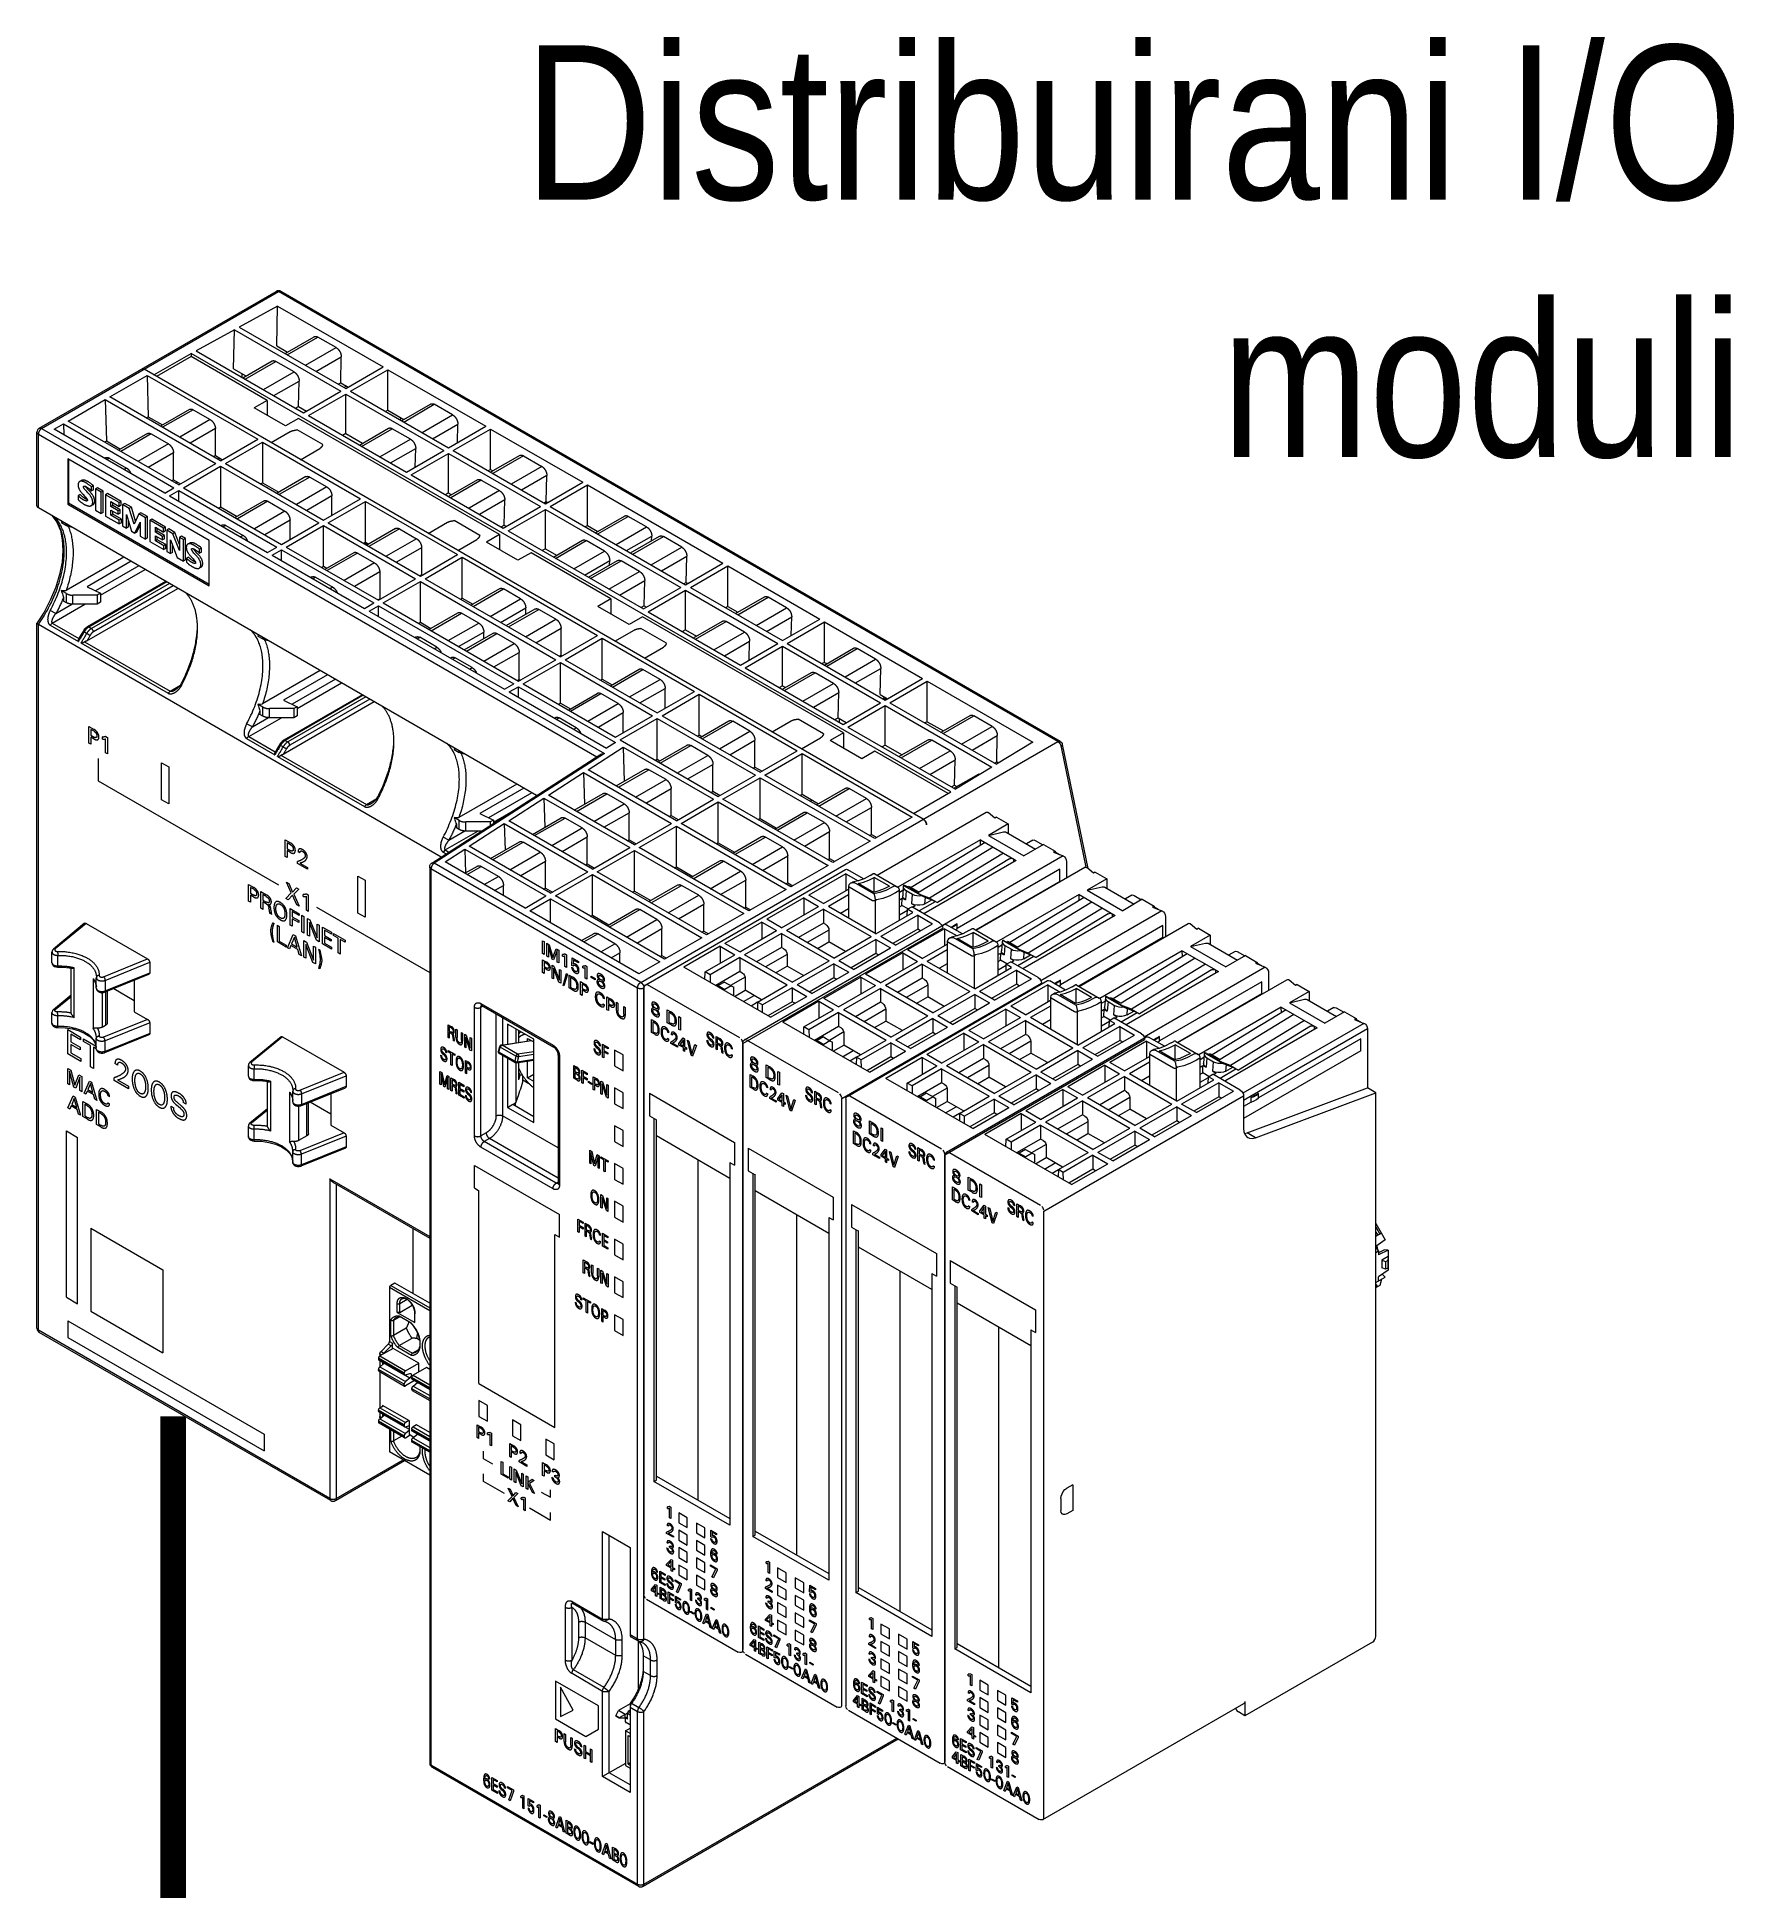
# Model space of a CAD drawing. Header units: inches. Extents: x 67248 to 85686, y -40174 to -31152.
# Drawn here: x 82386.7 to 82584.6, y -32999.6 to -32783.8 of the extents above; entities that cross this region are included whole.
import ezdxf

# ---------------------------------------------------------------- set-up
doc = ezdxf.new("R2010")
doc.units = ezdxf.units.IN
doc.header["$MEASUREMENT"] = 0
doc.layers.add('SI-General', color=7, linetype='Continuous', lineweight=5)
doc.layers.add('SI-TOPOLOGY-Ethernet', color=7, linetype='Continuous', lineweight=13, true_color=0x3cf000)
doc.styles.add('OPIS', font='ARIALN.TTF')

# ---------------------------------------------------------------- blocks, each defined once
blk = doc.blocks.new('ET200S')
at = {"lineweight": 0}
for p, q in [((0.13, 97.38), (25.72, 112.15)), ((0.38, 97.35), (25.97, 112.13)), ((25.73, 112.16), (25.72, 112.15)), ((110.12, 63.55), (25.97, 112.13)), ((26.22, 112.15), (26.22, 112.15)), ((110.37, 63.57), (26.22, 112.15)), ((25.87, 110.57), (21.73, 108.3)), ((25.77, 106.26), (25.87, 110.57)), ((25.87, 110.57), (37.25, 104)), ((21.2, 108.01), (17.07, 105.75)), ((21.11, 103.79), (21.2, 108.01)), ((21.2, 108.01), (32.71, 101.37)), ((21.73, 108.3), (33.22, 101.67)), ((25.77, 106.26), (26.92, 105.59)), ((26.67, 105.45), (29.8, 107.26)), ((26.9, 105.32), (30.21, 107.22)), ((28.88, 104.17), (32.19, 106.08)), ((32.19, 106.08), (30.21, 107.22)), ((12.51, 103.13), (16.54, 105.46)), ((16.54, 105.13), (12.79, 102.96)), ((16.54, 105.46), (16.54, 105.13)), ((98.56, 58.1), (16.54, 105.46)), ((24.74, 100.39), (16.54, 105.13)), ((17.07, 105.75), (28.67, 99.04)), ((22.12, 102.83), (25.26, 104.64)), ((22.36, 102.69), (25.66, 104.6)), ((27.64, 103.46), (25.66, 104.6)), ((30.01, 103.52), (32.74, 105.09)), ((32.68, 102.27), (32.74, 105.09)), ((33.22, 101.67), (37.25, 104)), ((7.76, 100.76), (11.76, 103.09)), ((95.59, 55.16), (11.45, 103.74)), ((11.76, 103.09), (11.88, 98.62)), ((11.76, 103.09), (23.72, 96.18)), ((21.11, 103.79), (22.45, 103.02)), ((22.02, 102.89), (22.02, 103.27)), ((24.34, 101.55), (27.64, 103.46)), ((25.47, 100.9), (28.19, 102.47)), ((28.13, 99.74), (28.19, 102.47)), ((32.42, 102.13), (32.68, 102.27)), ((32.68, 102.27), (33.47, 101.81)), ((33.3, 101.91), (33.06, 101.76)), ((33.74, 101.37), (37.77, 103.7)), ((37.77, 99.33), (37.77, 103.7)), ((37.77, 103.7), (48.35, 97.59)), ((3.25, 98.14), (7.25, 100.47)), ((7.25, 100.47), (7.37, 96)), ((7.25, 100.47), (19.2, 93.57)), ((19.71, 93.87), (7.76, 100.76)), ((24.74, 100.39), (23.33, 99.58)), ((24.74, 100.39), (24.74, 98.76)), ((28.67, 99.04), (32.71, 101.37)), ((29.19, 98.75), (33.22, 101.07)), ((33.22, 96.8), (33.22, 101.07)), ((33.22, 101.07), (43.81, 94.96)), ((33.74, 101.37), (44.32, 95.26)), ((39.26, 98.19), (42.39, 99.99)), ((39.49, 98.05), (42.79, 99.96)), ((44.77, 98.81), (42.79, 99.96)), ((15.18, 91.25), (3.25, 98.14)), ((11.67, 98.51), (11.88, 98.62)), ((11.88, 98.62), (13.42, 97.73)), ((16.34, 99.41), (13.22, 97.61)), ((16.74, 99.38), (13.45, 97.48)), ((18.59, 98.31), (15.31, 96.41)), ((16.74, 99.38), (18.59, 98.31)), ((26.72, 97.62), (23.33, 99.58)), ((28.13, 98.43), (26.72, 97.62)), ((27.8, 99.55), (28.13, 99.74)), ((28.13, 99.74), (29, 99.23)), ((49.84, 85.9), (28.13, 98.43)), ((29.19, 98.75), (39.78, 92.63)), ((37.77, 99.33), (37.52, 99.19)), ((37.77, 99.33), (39.5, 98.33)), ((39.03, 98.32), (39.26, 98.47)), ((41.47, 96.91), (44.77, 98.81)), ((-0.12, 89.06), (-0.12, 96.94)), ((0.03, 88.79), (0.03, 96.74)), ((0.03, 96.74), (60.35, 61.91)), ((0.38, 97.35), (61.17, 62.25)), ((1.75, 97.27), (2.74, 97.85)), ((13.67, 90.38), (1.75, 97.27)), ((2.74, 97.85), (2.77, 96.67)), ((2.74, 97.85), (14.67, 90.96)), ((7.16, 95.88), (7.37, 96)), ((7.37, 96), (8.9, 95.12)), ((11.81, 96.8), (8.69, 95)), ((12.22, 96.76), (8.93, 94.87)), ((12.22, 96.76), (14.07, 95.69)), ((19.14, 97.34), (16.42, 95.76)), ((19.14, 94.43), (19.14, 97.34)), ((19.71, 93.87), (23.72, 96.18)), ((20.22, 93.57), (24.24, 95.89)), ((24.24, 95.89), (24.24, 91.49)), ((24.24, 95.89), (34.82, 89.77)), ((25.16, 95.82), (27.23, 97.02)), ((30.74, 95.61), (27.98, 97.2)), ((33.22, 96.8), (32.89, 96.61)), ((33.22, 96.8), (35.04, 95.75)), ((34.71, 95.56), (37.84, 97.37)), ((34.94, 95.42), (38.25, 97.33)), ((36.92, 94.28), (40.23, 96.19)), ((40.23, 96.19), (38.25, 97.33)), ((42.6, 96.25), (45.33, 97.83)), ((44.32, 95.26), (48.35, 97.59)), ((44.84, 94.96), (48.87, 97.29)), ((45.28, 95.81), (45.33, 97.83)), ((48.87, 92.92), (48.87, 97.29)), ((48.87, 97.29), (58.82, 91.54)), ((3.21, 94.09), (3.21, 89.19)), ((18.48, 85.27), (3.21, 94.09)), ((3.28, 94.04), (3.28, 89.31)), ((7.29, 94.19), (7.18, 94.13)), ((7.69, 94.15), (7.42, 93.99)), ((7.69, 94.15), (9.54, 93.08)), ((14.07, 95.69), (10.78, 93.8)), ((14.62, 94.72), (11.9, 93.15)), ((14.62, 91.81), (14.62, 94.72)), ((18.94, 94.31), (19.14, 94.43)), ((19.14, 94.43), (19.91, 93.98)), ((19.4, 94.04), (19.6, 94.16)), ((28.35, 93.98), (30.42, 95.18)), ((38.05, 93.63), (40.78, 95.2)), ((39.78, 92.63), (43.81, 94.96)), ((40.29, 92.34), (44.32, 94.66)), ((40.73, 93.19), (40.78, 95.2)), ((44.32, 90.39), (44.32, 94.66)), ((44.32, 94.66), (54.27, 88.92)), ((44.84, 94.96), (54.79, 89.22)), ((52.01, 94.44), (48.87, 92.63)), ((52.41, 94.41), (49.11, 92.5)), ((52.41, 94.41), (54.39, 93.26)), ((9.54, 93.08), (9.27, 92.92)), ((15.18, 91.25), (19.2, 93.57)), ((15.7, 90.96), (19.71, 93.27)), ((19.71, 93.27), (19.71, 88.88)), ((19.71, 93.27), (30.3, 87.16)), ((20.22, 93.57), (30.81, 87.46)), ((28.92, 92.15), (25.81, 90.35)), ((29.33, 92.11), (26.04, 90.21)), ((29.33, 92.11), (31.18, 91.04)), ((40.29, 92.34), (50.24, 86.59)), ((48.87, 92.92), (48.62, 92.78)), ((48.87, 92.92), (49.12, 92.78)), ((54.39, 93.26), (51.09, 91.35)), ((54.94, 92.27), (52.22, 90.7)), ((54.88, 89.45), (54.94, 92.27)), ((4.55, 90.21), (4.34, 90.08)), ((4.34, 90.08), (4.34, 89.64)), ((4.68, 91.74), (4.47, 91.62)), ((5.97, 91.17), (5.76, 91.05)), ((5.76, 90.61), (5.76, 91.05)), ((5.97, 90.73), (5.76, 90.61)), ((5.97, 90.73), (5.97, 91.17)), ((6.42, 90.94), (6.21, 90.82)), ((6.21, 90.82), (6.21, 88.52)), ((6.82, 90.46), (6.21, 90.82)), ((7.03, 90.59), (6.42, 90.94)), ((7.03, 90.59), (6.82, 90.46)), ((6.82, 88.16), (6.82, 90.46)), ((7.03, 88.28), (7.03, 90.59)), ((7.5, 90.32), (7.29, 90.2)), ((7.29, 90.2), (7.29, 87.89)), ((8.75, 89.35), (7.29, 90.2)), ((8.96, 89.47), (7.5, 90.32)), ((13.67, 90.38), (14.67, 90.96)), ((14.19, 90.08), (15.18, 90.66)), ((14.19, 90.08), (24.77, 83.97)), ((14.42, 91.7), (14.62, 91.81)), ((14.62, 91.81), (15.39, 91.37)), ((14.88, 91.43), (15.08, 91.55)), ((15.18, 89.51), (15.18, 90.66)), ((15.18, 90.66), (25.77, 84.55)), ((15.7, 90.96), (26.29, 84.84)), ((24.03, 91.37), (24.24, 91.49)), ((24.24, 91.49), (26.01, 90.46)), ((31.18, 91.04), (27.89, 89.14)), ((31.73, 90.07), (29.01, 88.5)), ((31.73, 87.99), (31.73, 90.07)), ((44.32, 90.39), (43.99, 90.2)), ((44.32, 90.39), (44.65, 90.2)), ((47.46, 91.82), (44.33, 90.01)), ((47.86, 91.78), (44.56, 89.87)), ((49.84, 90.64), (46.54, 88.73)), ((47.86, 91.78), (49.84, 90.64)), ((54.79, 89.22), (58.82, 91.54)), ((55.3, 88.92), (59.33, 91.25)), ((59.33, 86.88), (59.33, 91.25)), ((59.33, 91.25), (73.95, 82.81)), ((53.84, 57.72), (0.03, 88.79)), ((1.52, 87.93), (2.03, 87.22)), ((3.21, 89.19), (3.35, 89.27)), ((3.21, 89.19), (18.48, 80.37)), ((3.28, 89.31), (18.48, 80.53)), ((5.74, 89.02), (5.96, 89.14)), ((6.21, 88.52), (6.82, 88.16)), ((7.03, 88.28), (6.82, 88.16)), ((7.86, 88.91), (7.86, 89.45)), ((7.86, 89.45), (8.75, 88.93)), ((8.07, 89.03), (7.86, 88.91)), ((8.65, 88.46), (7.86, 88.91)), ((7.86, 87.98), (7.86, 88.54)), ((7.86, 88.54), (8.65, 88.09)), ((8.07, 88.1), (7.86, 87.98)), ((8.77, 87.45), (7.86, 87.98)), ((8.07, 89.03), (8.07, 89.33)), ((8.86, 88.58), (8.07, 89.03)), ((8.07, 88.1), (8.07, 88.42)), ((8.99, 87.57), (8.07, 88.1)), ((8.86, 88.58), (8.65, 88.46)), ((8.65, 88.09), (8.65, 88.46)), ((8.86, 88.21), (8.65, 88.09)), ((8.96, 89.47), (8.75, 89.35)), ((8.75, 88.93), (8.75, 89.35)), ((8.96, 89.06), (8.75, 88.93)), ((8.86, 88.21), (8.86, 88.58)), ((8.96, 89.06), (8.96, 89.47)), ((9.35, 89.25), (9.13, 89.13)), ((9.13, 89.13), (9.13, 86.83)), ((9.85, 88.71), (9.13, 89.13)), ((10.07, 88.84), (9.35, 89.25)), ((9.54, 86.59), (9.54, 88.06)), ((9.54, 88.06), (10.09, 86.25)), ((10.07, 88.84), (9.85, 88.71)), ((10.39, 87.01), (9.85, 88.71)), ((10.53, 87.34), (10.07, 88.84)), ((10.87, 88.13), (10.39, 87.01)), ((11.09, 88.25), (10.87, 88.13)), ((11.59, 87.71), (10.87, 88.13)), ((11.81, 87.83), (11.09, 88.25)), ((19.51, 88.76), (19.71, 88.88)), ((19.71, 88.88), (21.48, 87.85)), ((24.4, 89.53), (21.28, 87.73)), ((24.8, 89.5), (21.52, 87.6)), ((26.65, 88.43), (23.37, 86.53)), ((24.8, 89.5), (26.65, 88.43)), ((30.81, 87.46), (34.82, 89.77)), ((31.32, 87.16), (35.34, 89.48)), ((35.34, 85.08), (35.34, 89.48)), ((35.34, 89.48), (45.29, 83.73)), ((50.4, 89.65), (47.67, 88.08)), ((50.24, 86.59), (54.27, 88.92)), ((50.33, 86.92), (50.4, 89.65)), ((50.76, 86.29), (54.79, 88.62)), ((54.63, 89.31), (54.88, 89.45)), ((54.69, 89.28), (54.7, 89.29)), ((54.69, 89.28), (54.69, 89.28)), ((54.7, 89.29), (54.71, 89.29)), ((54.79, 84.35), (54.79, 88.62)), ((54.79, 88.62), (69.4, 80.18)), ((54.86, 89.41), (54.89, 89.43)), ((54.88, 89.45), (55.04, 89.36)), ((55.3, 88.92), (69.92, 80.48)), ((60.2, 86.09), (63.34, 87.9)), ((2.03, 87.22), (2.4, 86.35)), ((2.4, 86.35), (2.61, 85.32)), ((2.51, 87.19), (3.06, 86.87)), ((3.06, 86.87), (3.06, 87.04)), ((7.29, 87.89), (8.77, 87.04)), ((8.99, 87.57), (8.77, 87.45)), ((8.77, 87.04), (8.77, 87.45)), ((8.99, 87.16), (8.77, 87.04)), ((8.99, 87.16), (8.99, 87.57)), ((9.13, 86.83), (9.54, 86.59)), ((9.75, 86.72), (9.54, 86.59)), ((9.75, 86.72), (9.75, 87.37)), ((10.09, 86.25), (10.45, 86.04)), ((10.45, 86.04), (11.02, 87.23)), ((10.66, 86.17), (10.45, 86.04)), ((10.66, 86.17), (11.02, 86.91)), ((11.02, 87.23), (11.02, 85.74)), ((11.81, 87.83), (11.59, 87.71)), ((11.59, 85.41), (11.59, 87.71)), ((11.81, 85.53), (11.81, 87.83)), ((12.27, 87.56), (12.06, 87.44)), ((12.06, 87.44), (12.06, 85.14)), ((13.55, 86.58), (12.06, 87.44)), ((13.76, 86.7), (12.27, 87.56)), ((12.66, 86.14), (12.66, 86.68)), ((12.66, 86.68), (13.55, 86.17)), ((12.87, 86.26), (12.66, 86.14)), ((13.44, 85.69), (12.66, 86.14)), ((12.87, 86.26), (12.87, 86.56)), ((13.65, 85.81), (12.87, 86.26)), ((13.76, 86.7), (13.55, 86.58)), ((13.55, 86.17), (13.55, 86.58)), ((13.76, 86.29), (13.55, 86.17)), ((13.76, 86.29), (13.76, 86.7)), ((14.12, 86.5), (13.91, 86.37)), ((13.91, 86.37), (13.91, 84.07)), ((14.56, 85.99), (13.91, 86.37)), ((14.78, 86.12), (14.12, 86.5)), ((14.78, 86.12), (14.56, 85.99)), ((15.26, 84.17), (14.56, 85.99)), ((15.26, 84.84), (14.78, 86.12)), ((19.87, 86.92), (19.77, 86.86)), ((20.28, 86.88), (20, 86.73)), ((20.28, 86.88), (22.13, 85.81)), ((27.21, 87.46), (24.48, 85.88)), ((26.29, 84.84), (30.3, 87.16)), ((26.8, 84.55), (30.81, 86.86)), ((27.21, 85.37), (27.21, 87.46)), ((30.81, 82.47), (30.81, 86.86)), ((30.81, 86.86), (40.76, 81.12)), ((31.32, 87.16), (41.28, 81.41)), ((38.61, 86.55), (35.49, 84.75)), ((39.02, 86.52), (35.73, 84.62)), ((39.02, 86.52), (40.87, 85.45)), ((42.13, 86.02), (44.2, 87.22)), ((47.71, 85.81), (44.95, 87.4)), ((49.84, 85.9), (48.43, 85.08)), ((49.84, 85.9), (49.84, 84.27)), ((50, 86.73), (50.33, 86.92)), ((50.33, 86.92), (50.57, 86.78)), ((50.76, 86.29), (65.37, 77.86)), ((59.33, 86.88), (59.08, 86.74)), ((59.33, 86.88), (60.45, 86.23)), ((60.44, 85.96), (63.74, 87.86)), ((62.42, 84.81), (65.72, 86.72)), ((65.72, 86.72), (63.74, 87.86)), ((2.68, 84.17), (2.58, 82.92)), ((2.61, 85.32), (2.68, 84.17)), ((11.02, 85.74), (11.59, 85.41)), ((11.81, 85.53), (11.59, 85.41)), ((12.06, 85.14), (13.57, 84.27)), ((12.66, 85.21), (12.66, 85.77)), ((12.66, 85.77), (13.44, 85.32)), ((12.87, 85.33), (12.66, 85.21)), ((13.57, 84.68), (12.66, 85.21)), ((12.87, 85.33), (12.87, 85.65)), ((13.78, 84.81), (12.87, 85.33)), ((13.65, 85.81), (13.44, 85.69)), ((13.44, 85.32), (13.44, 85.69)), ((13.65, 85.44), (13.44, 85.32)), ((13.78, 84.81), (13.57, 84.68)), ((13.57, 84.27), (13.57, 84.68)), ((13.78, 84.39), (13.57, 84.27)), ((13.65, 85.44), (13.65, 85.81)), ((13.78, 84.39), (13.78, 84.81)), ((13.91, 84.07), (14.31, 83.84)), ((14.31, 83.84), (14.31, 85.31)), ((14.31, 85.31), (15.03, 83.42)), ((14.52, 83.96), (14.31, 83.84)), ((14.52, 83.96), (14.52, 84.75)), ((15.48, 85.71), (15.26, 85.59)), ((15.26, 85.59), (15.26, 84.17)), ((15.69, 85.35), (15.26, 85.59)), ((15.9, 85.47), (15.48, 85.71)), ((15.9, 85.47), (15.69, 85.35)), ((15.69, 83.04), (15.69, 85.35)), ((15.9, 83.17), (15.9, 85.47)), ((16.37, 84.98), (16.16, 84.86)), ((17.64, 84.44), (17.43, 84.32)), ((17.43, 83.88), (17.43, 84.32)), ((17.64, 84), (17.43, 83.88)), ((17.64, 84), (17.64, 84.44)), ((18.48, 80.37), (18.48, 85.27)), ((22.13, 85.81), (21.86, 85.66)), ((24.77, 83.97), (25.77, 84.55)), ((25.29, 83.68), (26.29, 84.25)), ((26.29, 83.1), (26.29, 84.25)), ((26.29, 84.25), (36.24, 78.51)), ((26.8, 84.55), (36.75, 78.8)), ((34.09, 83.94), (30.97, 82.14)), ((34.49, 83.9), (31.2, 82.01)), ((34.49, 83.9), (36.34, 82.83)), ((35.13, 84.96), (35.34, 85.08)), ((35.61, 84.82), (35.25, 85.03)), ((35.34, 85.08), (35.7, 84.87)), ((35.63, 84.91), (35.63, 84.83)), ((40.87, 85.45), (37.58, 83.55)), ((41.42, 84.48), (38.7, 82.9)), ((41.42, 84.48), (41.42, 81.57)), ((45.32, 84.19), (47.39, 85.38)), ((51.82, 83.12), (48.43, 85.08)), ((53.24, 83.94), (51.82, 83.12)), ((61.86, 78.96), (53.24, 83.94)), ((54.79, 84.35), (54.45, 84.16)), ((54.79, 84.35), (55.99, 83.66)), ((55.66, 83.47), (58.79, 85.28)), ((55.89, 83.33), (59.2, 85.24)), ((57.87, 82.19), (61.18, 84.1)), ((61.18, 84.1), (59.2, 85.24)), ((63.55, 84.16), (66.27, 85.73)), ((63.99, 83.91), (67.12, 85.72)), ((64.22, 83.77), (67.53, 85.68)), ((66.2, 82.63), (69.51, 84.54)), ((66.26, 85.22), (66.27, 85.73)), ((69.51, 84.54), (67.53, 85.68)), ((2.58, 82.92), (2.32, 81.6)), ((9.26, 83.46), (3.02, 79.86)), ((10.04, 83.01), (5.28, 80.26)), ((10.89, 82.52), (6.21, 79.82)), ((6.74, 79.35), (11.56, 82.13)), ((15.03, 83.42), (15.69, 83.04)), ((15.9, 83.17), (15.69, 83.04)), ((16.24, 83.46), (16.03, 83.34)), ((16.03, 83.34), (16.03, 82.9)), ((17.41, 82.28), (17.63, 82.4)), ((25.29, 83.68), (35.24, 77.93)), ((30.61, 82.35), (30.81, 82.47)), ((30.81, 82.47), (31.17, 82.26)), ((36.34, 82.83), (33.05, 80.94)), ((41.28, 81.41), (45.29, 83.73)), ((41.79, 81.12), (45.8, 83.44)), ((45.8, 79.04), (45.8, 83.44)), ((45.8, 83.44), (60.42, 75)), ((59, 81.53), (61.73, 83.11)), ((59.44, 81.28), (62.58, 83.09)), ((59.67, 81.15), (62.98, 83.05)), ((61.65, 80), (64.96, 81.91)), ((61.71, 82.59), (61.73, 83.11)), ((64.96, 81.91), (62.98, 83.05)), ((67.33, 81.97), (70.06, 83.55)), ((69.92, 80.48), (73.95, 82.81)), ((69.99, 80.72), (70.06, 83.55)), ((70.44, 80.18), (74.47, 82.51)), ((74.47, 78.14), (74.47, 82.51)), ((74.47, 82.51), (84.42, 76.77)), ((1.9, 80.23), (1.34, 78.87)), ((2.32, 81.6), (1.9, 80.23)), ((5.26, 74.41), (15.1, 80.09)), ((5.28, 80.26), (6.74, 79.56)), ((13.81, 80.83), (5.32, 75.93)), ((13.9, 80.78), (5.46, 75.91)), ((14.18, 80.62), (5.75, 75.76)), ((14.6, 80.37), (5.97, 75.39)), ((29.56, 81.33), (29.46, 81.27)), ((29.96, 81.29), (29.69, 81.13)), ((29.96, 81.29), (31.82, 80.22)), ((31.82, 80.22), (31.54, 80.06)), ((36.89, 81.86), (34.17, 80.29)), ((36.75, 78.8), (40.76, 81.12)), ((36.89, 81.86), (36.89, 78.96)), ((37.26, 78.51), (41.28, 80.82)), ((41.22, 81.45), (41.42, 81.57)), ((41.28, 76.42), (41.28, 80.82)), ((41.28, 80.82), (55.9, 72.38)), ((41.42, 81.57), (41.48, 81.53)), ((41.79, 81.12), (56.41, 72.68)), ((46.74, 78.26), (49.85, 80.06)), ((46.97, 78.13), (50.26, 80.03)), ((52.11, 78.96), (50.26, 80.03)), ((62.79, 79.35), (65.51, 80.92)), ((65.37, 77.86), (69.4, 80.18)), ((65.45, 78.19), (65.51, 80.92)), ((69.99, 80.72), (69.74, 80.58)), ((69.99, 80.72), (70.17, 80.62)), ((70.44, 80.18), (80.39, 74.44)), ((1.34, 78.87), (0.64, 77.53)), ((1.53, 76.34), (5.05, 78.37)), ((1.92, 77.38), (3.65, 78.38)), ((3.06, 79.52), (2.5, 79.84)), ((2.75, 79.13), (2.75, 78.72)), ((3.06, 78.54), (2.75, 78.72)), ((3.06, 78.54), (3.06, 79.52)), ((3.76, 78.37), (3.76, 79.35)), ((6.39, 79.35), (3.76, 79.35)), ((6.39, 78.37), (3.76, 78.37)), ((6.74, 79.56), (6.39, 79.35)), ((6.39, 79.35), (6.39, 78.37)), ((6.74, 78.58), (6.39, 78.37)), ((6.74, 79.56), (6.74, 78.58)), ((35.24, 77.93), (36.24, 78.51)), ((35.75, 77.63), (36.75, 78.21)), ((36.69, 78.84), (36.89, 78.96)), ((36.75, 77.06), (36.75, 78.21)), ((36.75, 78.21), (51.37, 69.77)), ((36.89, 78.96), (36.95, 78.92)), ((37.26, 78.51), (51.88, 70.07)), ((45.6, 78.92), (45.8, 79.04)), ((45.8, 79.04), (46.94, 78.38)), ((48.82, 77.06), (52.11, 78.96)), ((49.94, 76.41), (52.66, 77.99)), ((52.66, 77.27), (52.66, 77.99)), ((61.86, 78.96), (60.45, 78.14)), ((63.84, 76.18), (60.45, 78.14)), ((61.86, 78.96), (61.86, 77.33)), ((65.45, 78.19), (65.11, 78.01)), ((65.45, 78.19), (65.7, 78.05)), ((65.89, 77.56), (69.92, 79.89)), ((69.92, 75.61), (69.92, 79.89)), ((69.92, 79.89), (79.87, 74.14)), ((74.47, 78.14), (74.21, 78)), ((74.47, 78.14), (75.57, 77.51)), ((75.32, 77.36), (78.45, 79.17)), ((75.55, 77.23), (78.86, 79.14)), ((77.53, 76.09), (80.84, 77.99)), ((80.84, 77.99), (78.86, 79.14)), ((-0.12, 76.34), (-0.11, 76.36)), ((-0.12, 0.19), (-0.12, 76.33)), ((0.64, 77.53), (-0.11, 76.36)), ((0.03, -0.02), (0.03, 76.19)), ((43.53, 51.08), (0.03, 76.19)), ((1.53, 76.34), (1.3, 76.12)), ((1.3, 76.12), (4.35, 74.36)), ((1.92, 77.38), (1.31, 77.71)), ((1.53, 76.34), (4.4, 74.68)), ((5.32, 75.93), (5.14, 75.8)), ((5.47, 75.92), (5.75, 75.76)), ((35.75, 77.63), (50.37, 69.19)), ((41.07, 76.31), (41.28, 76.42)), ((41.28, 76.42), (42.41, 75.77)), ((42.21, 75.65), (45.33, 77.45)), ((42.45, 75.51), (45.73, 77.41)), ((44.3, 74.45), (47.58, 76.34)), ((47.58, 76.34), (45.73, 77.41)), ((50.56, 76.06), (53.67, 77.86)), ((50.79, 75.92), (54.08, 77.82)), ((52.64, 74.85), (55.93, 76.75)), ((55.93, 76.75), (54.08, 77.82)), ((65.26, 77), (63.84, 76.18)), ((86.97, 64.47), (65.26, 77)), ((65.89, 77.56), (75.84, 71.81)), ((70.77, 74.74), (73.91, 76.55)), ((71.01, 74.6), (74.31, 76.51)), ((76.29, 75.37), (74.31, 76.51)), ((78.66, 75.43), (81.39, 77.01)), ((80.39, 74.44), (84.42, 76.77)), ((80.9, 74.14), (84.93, 76.47)), ((81.34, 74.99), (81.39, 77.01)), ((84.93, 72.1), (84.93, 76.47)), ((84.93, 76.47), (95.52, 70.36)), ((4.44, 74.75), (4.41, 74.69)), ((4.65, 75.09), (4.44, 74.75)), ((4.63, 74.2), (14.03, 68.77)), ((4.85, 75.44), (4.65, 75.09)), ((4.98, 75.63), (4.85, 75.44)), ((4.87, 75.42), (4.86, 75.43)), ((4.9, 75.41), (4.87, 75.42)), ((4.87, 75.42), (4.87, 75.42)), ((4.87, 75.42), (4.87, 75.42)), ((4.94, 75.38), (4.92, 75.39)), ((5.24, 75.21), (4.94, 75.38)), ((5.14, 75.8), (4.98, 75.63)), ((5.02, 74.32), (14.26, 68.99)), ((23.72, 74.94), (24.27, 74.62)), ((24.27, 74.62), (24.27, 74.79)), ((40.7, 74.78), (40.8, 74.84)), ((40.93, 74.64), (41.21, 74.8)), ((43.06, 73.73), (41.21, 74.8)), ((45.41, 73.8), (48.14, 75.37)), ((46.03, 73.45), (49.15, 75.24)), ((46.26, 73.31), (49.55, 75.21)), ((48.12, 72.24), (51.4, 74.14)), ((48.14, 74.66), (48.14, 75.37)), ((51.4, 74.14), (49.55, 75.21)), ((53.76, 74.21), (56.48, 75.78)), ((56.41, 72.68), (60.42, 75)), ((56.48, 72.87), (56.48, 75.78)), ((56.92, 72.38), (60.93, 74.7)), ((60.93, 70.3), (60.93, 74.7)), ((60.93, 74.7), (70.89, 68.95)), ((62.29, 74.39), (64.36, 75.58)), ((67.86, 74.18), (65.1, 75.77)), ((69.92, 75.61), (69.59, 75.42)), ((69.92, 75.61), (71.1, 74.93)), ((72.99, 73.46), (76.29, 75.37)), ((74.12, 72.81), (76.84, 74.38)), ((75.84, 71.81), (79.87, 74.14)), ((76.8, 72.37), (76.84, 74.38)), ((80.9, 74.14), (91.49, 68.03)), ((42.79, 73.57), (43.06, 73.73)), ((44.52, 72.57), (44.62, 72.63)), ((44.75, 72.44), (45.03, 72.6)), ((46.88, 71.53), (45.03, 72.6)), ((49.23, 71.6), (51.95, 73.17)), ((51.88, 70.07), (55.9, 72.38)), ((51.95, 70.26), (51.95, 73.17)), ((52.4, 69.77), (56.41, 72.09)), ((56.28, 72.76), (56.48, 72.87)), ((56.53, 72.75), (56.39, 72.82)), ((56.41, 67.69), (56.41, 72.09)), ((56.41, 72.09), (66.36, 66.34)), ((56.48, 72.87), (56.61, 72.8)), ((56.92, 72.38), (66.87, 66.64)), ((65.47, 72.55), (67.54, 73.75)), ((76.35, 71.52), (80.39, 73.84)), ((80.39, 69.57), (80.39, 73.84)), ((80.39, 73.84), (90.97, 67.73)), ((84.93, 72.1), (84.68, 71.96)), ((84.93, 71.81), (88.07, 73.62)), ((84.93, 72.1), (85.18, 71.96)), ((85.17, 71.68), (88.47, 73.59)), ((87.15, 70.53), (90.45, 72.44)), ((90.45, 72.44), (88.47, 73.59)), ((30.47, 71.21), (24.24, 67.61)), ((31.25, 70.76), (26.5, 68.02)), ((32.1, 70.27), (27.42, 67.57)), ((46.6, 71.37), (46.88, 71.53)), ((51.75, 70.14), (51.95, 70.26)), ((51.95, 70.26), (52.09, 70.18)), ((60.73, 70.18), (60.93, 70.3)), ((60.93, 70.3), (62, 69.68)), ((61.8, 69.57), (64.92, 71.37)), ((62.03, 69.43), (65.32, 71.33)), ((63.88, 68.36), (67.17, 70.26)), ((67.17, 70.26), (65.32, 71.33)), ((76.35, 71.52), (86.94, 65.4)), ((80.39, 69.19), (83.52, 71)), ((80.62, 69.05), (83.93, 70.96)), ((85.91, 69.82), (83.93, 70.96)), ((88.28, 69.88), (91, 71.45)), ((90.94, 68.63), (91, 71.45)), ((91.49, 68.03), (95.52, 70.36)), ((92, 67.73), (96.03, 70.06)), ((96.03, 65.69), (96.03, 70.06)), ((96.03, 70.06), (107.42, 63.49)), ((14.26, 68.99), (14.03, 68.77)), ((14.26, 68.99), (15.36, 69.62)), ((15.36, 69.62), (15.45, 69.55)), ((15.45, 69.55), (15.47, 69.57)), ((26.5, 68.02), (27.96, 67.31)), ((35.02, 68.59), (26.53, 63.69)), ((35.11, 68.54), (26.68, 63.67)), ((35.39, 68.37), (26.97, 63.51)), ((35.82, 68.13), (27.18, 63.14)), ((27.96, 67.1), (32.78, 69.88)), ((50.37, 69.19), (51.37, 69.77)), ((50.89, 68.9), (51.88, 69.47)), ((50.89, 68.9), (61.39, 62.83)), ((51.88, 68.32), (51.88, 69.47)), ((51.88, 69.47), (62.34, 63.44)), ((52.4, 69.77), (62.35, 64.02)), ((57.27, 66.95), (60.39, 68.75)), ((57.51, 66.82), (60.79, 68.72)), ((62.65, 67.65), (60.79, 68.72)), ((65, 67.72), (67.72, 69.29)), ((66.87, 66.64), (70.89, 68.95)), ((67.39, 66.34), (71.4, 68.66)), ((67.72, 67.13), (67.72, 69.29)), ((71.4, 64.26), (71.4, 68.66)), ((71.4, 68.66), (81.99, 62.54)), ((80.39, 69.57), (80.05, 69.38)), ((80.39, 69.57), (80.72, 69.38)), ((82.6, 67.91), (85.91, 69.82)), ((83.73, 67.26), (86.46, 68.83)), ((86.4, 66.1), (86.46, 68.83)), ((90.94, 68.63), (91.73, 68.17)), ((91.21, 68.19), (91.46, 68.33)), ((91.36, 68.1), (91.61, 68.25)), ((91.64, 68.23), (91.39, 68.08)), ((22.74, 64.09), (26.27, 66.12)), ((23.14, 65.13), (24.87, 66.13)), ((24.27, 67.27), (23.72, 67.59)), ((23.96, 66.88), (23.96, 66.47)), ((24.27, 66.29), (23.96, 66.47)), ((24.27, 66.29), (24.27, 67.27)), ((24.98, 66.12), (24.98, 67.1)), ((27.6, 67.1), (24.98, 67.1)), ((27.6, 66.12), (24.98, 66.12)), ((36.31, 67.84), (26.47, 62.16)), ((27.96, 67.31), (27.6, 67.1)), ((27.6, 67.1), (27.6, 66.12)), ((27.96, 66.33), (27.6, 66.12)), ((27.96, 67.31), (27.96, 66.33)), ((55.76, 66.08), (55.86, 66.14)), ((56, 65.95), (56.27, 66.1)), ((56.21, 67.57), (56.41, 67.69)), ((58.12, 65.04), (56.27, 66.1)), ((56.41, 67.69), (57.48, 67.07)), ((59.36, 65.75), (62.65, 67.65)), ((60.48, 65.11), (63.2, 66.68)), ((62.35, 64.02), (66.36, 66.34)), ((62.86, 63.73), (66.87, 66.04)), ((63.2, 64.51), (63.2, 66.68)), ((66.87, 61.65), (66.87, 66.04)), ((66.87, 66.04), (77.46, 59.93)), ((67.39, 66.34), (77.98, 60.23)), ((84.83, 64.38), (82.07, 65.97)), ((86.06, 65.91), (86.4, 66.1)), ((86.4, 66.1), (87.27, 65.59)), ((86.51, 66.04), (86.51, 65.66)), ((86.94, 65.4), (90.97, 67.73)), ((87.46, 65.11), (91.49, 67.43)), ((91.49, 63.16), (91.49, 67.43)), ((91.49, 67.43), (102.99, 60.79)), ((92, 67.73), (103.49, 61.1)), ((97.52, 64.55), (100.66, 66.36)), ((97.76, 64.41), (101.06, 66.32)), ((103.04, 65.18), (101.06, 66.32)), ((5.47, 63.39), (5.47, 65.18)), ((5.47, 65.18), (6.04, 64.85)), ((5.68, 64.85), (5.68, 64.23)), ((6.04, 64.65), (5.68, 64.85)), ((5.68, 64.23), (6.04, 64.02)), ((5.68, 64.02), (5.68, 63.26)), ((6.04, 63.82), (5.68, 64.02)), ((6.95, 63.82), (6.95, 64.04)), ((7.32, 64.1), (7.5, 64)), ((7.5, 64), (7.5, 62.21)), ((23.14, 65.13), (22.52, 65.46)), ((22.74, 64.09), (22.52, 63.87)), ((22.74, 64.09), (25.61, 62.43)), ((57.85, 64.88), (58.12, 65.04)), ((71.2, 64.14), (71.4, 64.26)), ((71.4, 64.26), (71.69, 64.09)), ((71.49, 63.97), (74.6, 65.77)), ((71.72, 63.84), (75.01, 65.74)), ((73.57, 62.77), (76.86, 64.67)), ((76.86, 64.67), (75.01, 65.74)), ((79.26, 64.59), (81.33, 65.79)), ((82.44, 62.75), (84.51, 63.95)), ((86.97, 64.47), (85.55, 63.65)), ((86.97, 64.47), (86.97, 62.83)), ((87.46, 65.11), (99.06, 58.41)), ((96.03, 65.69), (95.78, 65.55)), ((96.03, 65.69), (97.77, 64.69)), ((99.74, 63.27), (103.04, 65.18)), ((100.87, 62.61), (103.59, 64.19)), ((103.53, 61.36), (103.59, 64.19)), ((5.68, 63.26), (5.47, 63.39)), ((7.29, 62.33), (7.29, 63.84)), ((7.5, 62.21), (7.29, 62.33)), ((22.52, 63.87), (25.56, 62.11)), ((25.66, 62.5), (25.62, 62.44)), ((25.86, 62.84), (25.66, 62.5)), ((25.84, 61.95), (35.25, 56.52)), ((26.06, 63.19), (25.86, 62.84)), ((26.19, 63.38), (26.06, 63.19)), ((26.09, 63.17), (26.08, 63.18)), ((26.08, 63.18), (26.08, 63.18)), ((26.08, 63.18), (26.08, 63.18)), ((26.11, 63.16), (26.09, 63.17)), ((26.16, 63.13), (26.14, 63.15)), ((26.46, 62.96), (26.16, 63.13)), ((26.35, 63.55), (26.19, 63.38)), ((26.23, 62.07), (35.47, 56.74)), ((26.53, 63.69), (26.35, 63.55)), ((26.68, 63.67), (26.97, 63.51)), ((61.17, 62.25), (42.79, 50.41)), ((44.93, 62.69), (45.48, 62.37)), ((45.48, 62.37), (45.48, 62.55)), ((59.4, 60.5), (63.19, 62.95)), ((62.34, 63.44), (61.39, 62.83)), ((62.86, 63.73), (73.45, 57.61)), ((63.19, 62.95), (63.29, 59.24)), ((63.19, 62.95), (72.94, 57.32)), ((65.08, 37.54), (110.12, 63.55)), ((66.96, 61.36), (70.08, 63.16)), ((67.19, 61.23), (70.48, 63.12)), ((69.05, 60.16), (72.33, 62.05)), ((72.33, 62.05), (70.48, 63.12)), ((74.69, 62.13), (77.41, 63.7)), ((77.41, 60.79), (77.41, 63.7)), ((77.98, 60.23), (81.99, 62.54)), ((78.49, 59.93), (82.5, 62.25)), ((82.5, 57.85), (82.5, 62.25)), ((82.5, 62.25), (94.39, 55.38)), ((88.95, 61.69), (85.55, 63.65)), ((90.36, 62.51), (88.95, 61.69)), ((98.28, 57.94), (90.36, 62.51)), ((91.49, 63.16), (91.15, 62.97)), ((91.49, 63.16), (93.3, 62.11)), ((92.97, 61.92), (96.11, 63.73)), ((93.21, 61.79), (96.51, 63.69)), ((95.19, 60.64), (98.49, 62.55)), ((98.49, 62.55), (96.51, 63.69)), ((107.42, 63.49), (103.49, 61.1)), ((110.37, 63.57), (110.47, 63.49)), ((110.47, 63.49), (110.58, 63.33)), ((110.47, 62.94), (113.14, 49.99)), ((110.58, 63.33), (110.61, 63.24)), ((110.61, 63.24), (113.37, 49.85)), ((6.53, 59.26), (6.53, 61.71)), ((13.32, 57.26), (13.32, 61.26)), ((13.32, 61.26), (14.1, 60.81)), ((14.1, 60.81), (14.1, 56.81)), ((55.12, 57.75), (58.91, 60.19)), ((58.91, 60.19), (59, 56.77)), ((58.91, 60.19), (68.41, 54.71)), ((68.93, 55), (59.4, 60.5)), ((62.44, 58.75), (65.55, 60.55)), ((62.67, 58.61), (65.96, 60.51)), ((67.81, 59.44), (65.96, 60.51)), ((66.67, 61.53), (66.87, 61.65)), ((66.87, 61.65), (67.16, 61.48)), ((70.16, 59.51), (72.88, 61.08)), ((72.88, 58.18), (72.88, 61.08)), ((73.45, 57.61), (77.46, 59.93)), ((77.21, 60.67), (77.41, 60.79)), ((77.41, 60.79), (78.18, 60.34)), ((90.37, 53.07), (78.49, 59.93)), ((96.32, 59.99), (99.04, 61.56)), ((98.9, 58.5), (101.55, 60.03)), ((98.98, 58.83), (99.04, 61.56)), ((102.99, 60.79), (99.06, 58.41)), ((101.65, 59.98), (101.55, 60.03)), ((103.28, 61.22), (103.53, 61.36)), ((103.69, 61.22), (103.51, 61.33)), ((103.53, 61.36), (103.73, 61.25)), ((25.98, 48.04), (6.53, 59.26)), ((51.69, 58.96), (45.45, 55.36)), ((52.46, 58.51), (47.71, 55.77)), ((53.31, 58.02), (48.63, 55.32)), ((57.91, 56.14), (61.03, 57.94)), ((64.52, 57.54), (67.81, 59.44)), ((65.64, 56.9), (68.36, 58.47)), ((68.36, 55.56), (68.36, 58.47)), ((72.68, 58.06), (72.88, 58.18)), ((72.88, 58.18), (73.65, 57.73)), ((73.96, 57.32), (77.98, 59.64)), ((77.98, 55.24), (77.98, 59.64)), ((77.98, 59.64), (89.85, 52.78)), ((84.07, 56.71), (87.19, 58.51)), ((84.31, 56.57), (87.59, 58.47)), ((89.45, 57.4), (87.59, 58.47)), ((94.53, 55.77), (98.56, 58.1)), ((98.65, 58.65), (98.98, 58.83)), ((98.98, 58.83), (99.23, 58.69)), ((14.1, 56.81), (13.32, 57.26)), ((35.47, 56.74), (35.25, 56.52)), ((35.47, 56.74), (36.57, 57.38)), ((36.57, 57.38), (36.66, 57.3)), ((36.66, 57.3), (36.68, 57.32)), ((49.17, 54.85), (51.3, 56.08)), ((50.84, 54.99), (54.63, 57.44)), ((54.63, 57.44), (54.72, 54.29)), ((54.63, 57.44), (63.89, 52.09)), ((64.4, 52.39), (55.12, 57.75)), ((58.14, 56), (61.43, 57.9)), ((60, 54.93), (63.28, 56.83)), ((63.28, 56.83), (61.43, 57.9)), ((68.93, 55), (72.94, 57.32)), ((69.44, 54.71), (73.45, 57.02)), ((73.45, 52.62), (73.45, 57.02)), ((73.45, 57.02), (85.31, 50.18)), ((85.82, 50.47), (73.96, 57.32)), ((82.3, 57.73), (82.5, 57.85)), ((82.5, 57.85), (84.28, 56.82)), ((83.5, 57.04), (83.5, 57.27)), ((86.16, 55.5), (89.45, 57.4)), ((87.28, 54.86), (90, 56.43)), ((90, 53.52), (90, 56.43)), ((45.48, 55.03), (44.93, 55.35)), ((45.18, 54.63), (45.18, 54.22)), ((45.48, 54.05), (45.18, 54.22)), ((45.48, 54.05), (45.48, 55.03)), ((46.19, 53.88), (46.19, 54.86)), ((48.82, 54.86), (46.19, 54.86)), ((46.56, 52.24), (50.35, 54.68)), ((47.71, 55.77), (49.17, 55.06)), ((49.17, 55.06), (48.82, 54.86)), ((48.82, 54.86), (48.82, 54.48)), ((49.17, 55.06), (49.17, 54.71)), ((50.35, 54.68), (50.43, 51.82)), ((50.35, 54.68), (59.36, 49.48)), ((59.87, 49.78), (50.84, 54.99)), ((53.38, 53.52), (56.5, 55.32)), ((53.62, 53.39), (56.91, 55.29)), ((55.47, 52.32), (58.76, 54.22)), ((58.76, 54.22), (56.91, 55.29)), ((61.11, 54.29), (63.83, 55.86)), ((63.83, 52.95), (63.83, 55.86)), ((64.4, 52.39), (68.41, 54.71)), ((64.91, 52.09), (68.93, 54.41)), ((68.16, 55.45), (68.36, 55.56)), ((68.36, 55.56), (69.13, 55.12)), ((68.93, 50.01), (68.93, 54.41)), ((68.93, 54.41), (80.77, 47.57)), ((81.28, 47.87), (69.44, 54.71)), ((77.77, 55.12), (77.98, 55.24)), ((77.98, 55.24), (79.75, 54.21)), ((79.55, 54.09), (82.66, 55.89)), ((79.78, 53.96), (83.07, 55.86)), ((81.63, 52.89), (84.92, 54.79)), ((84.92, 54.79), (83.07, 55.86)), ((94.39, 55.38), (90.37, 53.07)), ((90.6, 49.11), (102.37, 55.91)), ((95.72, 55.05), (95.72, 55.06)), ((95.75, 55.02), (95.75, 55.03)), ((95.76, 55.02), (95.75, 55.02)), ((95.77, 55.01), (95.76, 55.01)), ((95.83, 54.92), (95.83, 54.92)), ((95.86, 54.87), (95.85, 54.87)), ((95.9, 54.77), (95.9, 54.77)), ((95.91, 54.76), (95.9, 54.76)), ((95.91, 54.75), (95.91, 54.76)), ((95.92, 54.71), (95.92, 54.71)), ((102.37, 55.91), (102.48, 55.93)), ((102.48, 55.93), (102.52, 55.92)), ((102.52, 55.92), (102.56, 55.9)), ((102.56, 55.9), (102.6, 55.87)), ((103.31, 55.28), (102.6, 55.87)), ((104.76, 54.65), (102.64, 53.42)), ((103.49, 55.38), (103.31, 55.28)), ((103.49, 55.38), (104.76, 54.65)), ((104.76, 54.65), (104.76, 53.64)), ((26.68, 51.14), (26.68, 52.93)), ((26.68, 52.93), (27.25, 52.61)), ((26.9, 52.61), (26.9, 51.98)), ((27.25, 52.4), (26.9, 52.61)), ((26.9, 51.98), (27.25, 51.78)), ((44.35, 52.89), (43.74, 53.22)), ((43.95, 51.84), (47.48, 53.88)), ((44.35, 52.89), (46.08, 53.89)), ((47.88, 53.88), (46.19, 53.88)), ((55.35, 47.16), (46.56, 52.24)), ((48.86, 50.91), (51.98, 52.71)), ((49.09, 50.78), (52.38, 52.67)), ((54.23, 51.6), (52.38, 52.67)), ((56.59, 51.67), (59.31, 53.25)), ((59.31, 50.34), (59.31, 53.25)), ((59.87, 49.78), (63.89, 52.09)), ((63.63, 52.83), (63.83, 52.95)), ((63.83, 52.95), (64.6, 52.51)), ((76.74, 45.26), (64.91, 52.09)), ((73.25, 52.51), (73.45, 52.62)), ((73.45, 52.62), (75.22, 51.6)), ((75.02, 51.48), (78.14, 53.28)), ((75.26, 51.35), (78.54, 53.24)), ((77.11, 50.28), (80.39, 52.18)), ((80.39, 52.18), (78.54, 53.24)), ((82.75, 52.25), (85.47, 53.82)), ((85.47, 50.91), (85.47, 53.82)), ((89.85, 52.78), (85.82, 50.47)), ((89.79, 53.4), (90, 53.52)), ((90, 53.52), (90.57, 53.19)), ((101.76, 52.95), (92.84, 47.81)), ((102.29, 52.65), (94.29, 47.78)), ((103.13, 52.16), (95.14, 47.29)), ((101.77, 52.33), (101.76, 52.95)), ((101.76, 52.95), (105.64, 50.71)), ((102.64, 53.42), (104.26, 53.8)), ((102.64, 53.42), (106.46, 51.22)), ((104.26, 53.8), (104.46, 53.8)), ((104.46, 53.8), (104.55, 53.76)), ((104.55, 53.76), (107.71, 51.94)), ((108.58, 52.44), (106.46, 51.22)), ((107.44, 52.9), (106.75, 52.49)), ((107.44, 52.9), (107.52, 52.92)), ((107.52, 52.92), (107.69, 52.87)), ((107.69, 52.87), (108.51, 52.4)), ((108.58, 52.44), (109.85, 51.71)), ((26.9, 51.02), (26.68, 51.14)), ((26.9, 51.78), (26.9, 51.02)), ((27.25, 51.57), (26.9, 51.78)), ((28.01, 50.37), (28.01, 50.59)), ((29.08, 49.75), (28.01, 50.37)), ((28.28, 51.53), (28.07, 51.65)), ((28.26, 50.42), (29.08, 49.95)), ((29.08, 49.95), (29.08, 49.75)), ((42.29, 50.01), (42.31, 50.16)), ((42.29, 50.01), (42.29, -46.75)), ((42.31, 50.16), (42.38, 50.3)), ((42.38, 50.3), (42.49, 50.41)), ((42.49, 50.41), (42.52, 50.43)), ((65.08, 37.54), (42.79, 50.41)), ((43.95, 51.84), (43.73, 51.62)), ((43.73, 51.62), (44.07, 51.43)), ((43.95, 50.56), (46.07, 51.93)), ((43.95, 51.84), (44.36, 51.61)), ((52.59, 45.57), (43.95, 50.56)), ((46.07, 51.93), (46.14, 49.34)), ((46.07, 51.93), (54.84, 46.87)), ((46.1, 49.32), (47.45, 50.1)), ((46.34, 49.18), (47.85, 50.06)), ((49.71, 48.99), (47.85, 50.06)), ((50.94, 49.71), (54.23, 51.6)), ((52.06, 49.06), (54.78, 50.63)), ((54.78, 47.72), (54.78, 50.63)), ((59.11, 50.22), (59.31, 50.34)), ((59.31, 50.34), (60.08, 49.89)), ((60.39, 49.48), (64.4, 51.8)), ((64.4, 47.4), (64.4, 51.8)), ((64.4, 51.8), (76.23, 44.97)), ((68.72, 49.89), (68.93, 50.01)), ((68.93, 50.01), (70.7, 48.99)), ((70.5, 48.87), (73.61, 50.67)), ((70.73, 48.73), (74.02, 50.63)), ((75.87, 49.56), (74.02, 50.63)), ((78.22, 49.63), (80.95, 51.2)), ((80.95, 48.3), (80.95, 51.2)), ((85.31, 50.18), (81.28, 47.87)), ((85.27, 50.79), (85.47, 50.91)), ((85.47, 50.91), (86.03, 50.59)), ((105.64, 50.71), (95.67, 44.95)), ((104.27, 51.5), (96.27, 46.64)), ((104.9, 50.88), (97.12, 46.15)), ((110.69, 51.19), (97.62, 43.65)), ((101.27, 43.18), (113.04, 49.97)), ((104.9, 50.88), (105, 50.92)), ((105, 50.92), (105.11, 50.94)), ((105.11, 50.94), (105.23, 50.93)), ((105.23, 50.93), (105.33, 50.89)), ((105.33, 50.89), (105.33, 50.52)), ((109.85, 51.71), (109.67, 51.6)), ((109.67, 51.6), (110.69, 51.19)), ((109.85, 51.71), (109.85, 51.53)), ((109.85, 51.63), (110.31, 51.36)), ((110.31, 51.36), (110.34, 51.34)), ((110.69, 51.19), (110.75, 51.17)), ((110.75, 51.17), (110.8, 51.13)), ((110.8, 51.13), (110.85, 51.1)), ((110.85, 51.1), (110.97, 50.94)), ((110.97, 50.94), (111.04, 50.77)), ((111.04, 50.77), (111.07, 50.59)), ((111.07, 50.59), (111.07, 48.83)), ((113.04, 49.97), (113.16, 49.99)), ((113.16, 49.99), (113.19, 49.98)), ((113.19, 49.98), (113.23, 49.96)), ((113.23, 49.96), (113.27, 49.93)), ((22.72, 46.32), (22.72, 48.12)), ((22.72, 48.12), (23.29, 47.79)), ((27.34, 47.21), (26.81, 48.37)), ((26.81, 48.37), (27.07, 48.22)), ((27.07, 48.22), (27.49, 47.28)), ((34.53, 45.01), (34.53, 49.02)), ((34.53, 49.02), (35.31, 48.57)), ((35.31, 48.57), (35.31, 44.57)), ((42.43, 49.8), (42.43, -46.95)), ((64.73, 36.93), (42.43, 49.8)), ((48.19, 48.11), (49.71, 48.99)), ((49.3, 47.47), (50.26, 48.02)), ((50.26, 46.92), (50.26, 48.02)), ((55.35, 47.16), (59.36, 49.48)), ((55.86, 46.87), (59.87, 49.18)), ((59.87, 44.79), (59.87, 49.18)), ((59.87, 49.18), (71.69, 42.36)), ((72.2, 42.66), (60.39, 49.48)), ((65.62, 37.28), (87.19, 49.73)), ((65.97, 46.26), (69.09, 48.06)), ((66.21, 46.12), (69.49, 48.02)), ((71.34, 46.95), (69.49, 48.02)), ((72.58, 47.66), (75.87, 49.56)), ((73.7, 47.02), (76.42, 48.59)), ((76.42, 45.68), (76.42, 48.59)), ((80.74, 48.18), (80.95, 48.3)), ((80.95, 48.3), (81.49, 47.98)), ((87.22, 49.28), (83.23, 46.97)), ((87.19, 49.73), (87.3, 49.75)), ((87.22, 49.28), (87.22, 47.44)), ((87.22, 49.28), (88.57, 48.5)), ((87.3, 49.75), (87.44, 49.71)), ((89.15, 48.72), (87.44, 49.71)), ((87.56, 48.08), (87.52, 47.94)), ((87.52, 47.94), (87.52, 47.91)), ((87.66, 48.2), (87.56, 48.08)), ((87.74, 48.26), (87.66, 48.2)), ((87.74, 48.26), (87.87, 48.33)), ((87.74, 48.26), (87.78, 48.28)), ((87.74, 48.26), (87.74, 48.26)), ((87.78, 48.28), (87.85, 48.3)), ((87.85, 48.3), (87.93, 48.32)), ((87.87, 48.33), (87.95, 48.36)), ((87.93, 48.32), (88.01, 48.33)), ((88.56, 48.5), (87.95, 48.36)), ((88.01, 48.33), (88.08, 48.33)), ((88.08, 48.33), (88.14, 48.32)), ((90.26, 47.09), (88.14, 48.32)), ((89.2, 48.74), (88.56, 48.5)), ((88.57, 48.22), (89.13, 48.36)), ((90.23, 47.26), (88.57, 48.22)), ((89.13, 48.36), (89.71, 48.59)), ((89.86, 49.07), (89.2, 48.74)), ((89.71, 48.59), (90.3, 48.88)), ((89.86, 49.07), (90.16, 49.25)), ((90.17, 49.25), (90.16, 49.25)), ((90.17, 49.25), (90.16, 49.25)), ((90.19, 49.26), (90.17, 49.25)), ((90.21, 49.27), (90.19, 49.26)), ((90.24, 49.27), (90.21, 49.27)), ((90.26, 49.27), (90.24, 49.27)), ((90.29, 49.27), (90.26, 49.27)), ((90.31, 49.27), (90.29, 49.27)), ((90.3, 47.28), (90.3, 48.88)), ((91.94, 47.93), (90.3, 48.88)), ((90.34, 49.26), (90.31, 49.27)), ((90.36, 49.25), (90.34, 49.26)), ((90.35, 49.25), (90.36, 49.25)), ((90.36, 49.25), (92.79, 47.85)), ((93.47, 48.02), (93.44, 47.89)), ((93.53, 48.01), (93.47, 48.02)), ((93.47, 48.02), (95.41, 46.91)), ((93.61, 47.99), (93.53, 48.01)), ((93.71, 47.95), (93.61, 47.99)), ((93.71, 47.95), (94.39, 47.68)), ((110.34, 49.75), (99.27, 43.36)), ((110.34, 48.45), (101.24, 43.19)), ((110.34, 48.45), (110.34, 49.75)), ((113.98, 49.34), (113.27, 49.93)), ((115.43, 48.71), (113.31, 47.49)), ((114.16, 49.45), (113.98, 49.34)), ((114.16, 49.45), (115.43, 48.71)), ((115.43, 48.71), (115.43, 47.71)), ((22.94, 46.2), (22.72, 46.32)), ((22.94, 47.79), (22.94, 47.16)), ((23.29, 47.59), (22.94, 47.79)), ((22.94, 47.16), (23.29, 46.96)), ((22.94, 46.96), (22.94, 46.2)), ((23.29, 46.76), (22.94, 46.96)), ((24.06, 45.55), (24.06, 47.34)), ((24.06, 47.34), (24.68, 46.99)), ((24.28, 47.02), (24.28, 46.43)), ((24.59, 46.84), (24.28, 47.02)), ((24.28, 46.43), (24.65, 46.22)), ((24.28, 46.23), (24.28, 45.42)), ((24.63, 46.03), (24.28, 46.23)), ((26.75, 46.61), (27.34, 47.21)), ((27.01, 46.46), (26.75, 46.61)), ((27.47, 46.96), (27.01, 46.46)), ((27.93, 45.93), (27.47, 46.96)), ((27.49, 47.28), (27.9, 47.74)), ((28.15, 47.6), (27.61, 47.05)), ((27.61, 47.05), (28.2, 45.77)), ((27.9, 47.74), (28.15, 47.6)), ((28.63, 46.81), (28.63, 47.03)), ((28.97, 45.33), (28.97, 46.84)), ((29, 47.1), (29.18, 46.99)), ((29.18, 46.99), (29.18, 45.21)), ((52.59, 45.57), (54.84, 46.87)), ((53.1, 45.28), (55.35, 46.57)), ((54.58, 47.61), (54.78, 47.72)), ((54.78, 47.72), (55.55, 47.28)), ((55.35, 43.98), (55.35, 46.57)), ((55.35, 46.57), (67.14, 39.76)), ((67.66, 40.06), (55.86, 46.87)), ((64.2, 47.28), (64.4, 47.4)), ((64.4, 47.4), (66.17, 46.37)), ((68.06, 45.05), (71.34, 46.95)), ((69.17, 44.41), (71.9, 45.98)), ((71.9, 43.07), (71.9, 45.98)), ((80.77, 47.57), (76.74, 45.26)), ((82.7, 46.67), (78.7, 44.36)), ((82.7, 46.67), (82.7, 44.83)), ((82.7, 46.67), (84.29, 45.75)), ((84.82, 46.05), (83.23, 46.97)), ((84.82, 46.05), (87.52, 47.61)), ((87.52, 47), (85.35, 45.75)), ((87.52, 47.91), (87.52, 44.49)), ((87.52, 47.91), (87.53, 47.88)), ((87.53, 47.88), (87.58, 47.83)), ((90.12, 46.36), (87.58, 47.83)), ((90.21, 46.33), (90.12, 46.36)), ((90.32, 46.33), (90.21, 46.33)), ((90.79, 47.41), (90.23, 47.26)), ((90.91, 47.24), (90.26, 47.09)), ((90.26, 47.09), (90.28, 47.05)), ((90.28, 47.05), (90.3, 47)), ((90.3, 47), (90.32, 46.94)), ((90.32, 46.94), (90.34, 46.87)), ((90.41, 46.36), (90.32, 46.33)), ((90.34, 46.87), (90.35, 46.79)), ((90.35, 46.79), (90.37, 46.71)), ((90.37, 46.71), (90.38, 46.62)), ((90.38, 46.62), (90.39, 46.55)), ((90.39, 46.55), (90.4, 46.47)), ((90.4, 46.47), (90.4, 46.41)), ((90.4, 46.41), (90.41, 46.36)), ((90.56, 46.45), (90.41, 46.36)), ((90.41, 46.36), (90.41, 42.83)), ((91.22, 46.6), (90.56, 46.45)), ((91.36, 47.63), (90.79, 47.41)), ((91.56, 47.48), (90.91, 47.24)), ((91.9, 46.86), (91.22, 46.6)), ((91.94, 47.93), (91.36, 47.63)), ((92.23, 47.82), (91.56, 47.48)), ((92.59, 47.21), (91.9, 46.86)), ((92.39, 47.91), (92.23, 47.82)), ((92.45, 47.92), (92.39, 47.91)), ((92.52, 47.92), (92.45, 47.92)), ((92.6, 47.91), (92.52, 47.92)), ((92.95, 47.42), (92.59, 47.21)), ((92.68, 47.89), (92.6, 47.91)), ((92.75, 47.87), (92.68, 47.89)), ((92.79, 47.85), (92.75, 47.87)), ((92.79, 47.85), (92.79, 47.85)), ((92.82, 47.83), (92.79, 47.85)), ((92.94, 47.71), (92.82, 47.83)), ((93.01, 47.55), (92.94, 47.71)), ((92.95, 47.42), (93, 47.47)), ((93, 47.47), (93.01, 47.5)), ((93.01, 47.5), (93.01, 47.55)), ((93.01, 47.29), (93.41, 47.52)), ((93.01, 44.25), (93.01, 47.5)), ((93.01, 46.47), (93.3, 46.64)), ((93.27, 45.86), (93.3, 46.64)), ((93.3, 46.64), (93.66, 46.44)), ((93.44, 47.9), (93.37, 46.87)), ((93.38, 46.76), (93.37, 46.87)), ((93.48, 46.59), (93.38, 46.76)), ((93.44, 47.89), (93.44, 47.87)), ((93.44, 47.87), (93.47, 47.72)), ((93.47, 47.72), (93.57, 47.58)), ((93.66, 46.44), (93.48, 46.59)), ((93.57, 47.58), (93.73, 47.46)), ((93.73, 47.46), (93.66, 46.44)), ((93.73, 47.46), (94.44, 47.06)), ((93.97, 47.84), (94.04, 47.88)), ((94.29, 47.78), (94.04, 47.88)), ((94.04, 47.88), (94.39, 47.68)), ((95.14, 47.29), (94.19, 47.68)), ((94.19, 47.68), (95.4, 46.97)), ((94.29, 47.78), (95.14, 47.29)), ((94.37, 46.03), (94.44, 47.06)), ((94.62, 45.93), (94.37, 46.03)), ((94.37, 46.03), (94.72, 45.83)), ((94.44, 47.06), (94.65, 46.96)), ((94.65, 46.96), (94.89, 46.91)), ((94.89, 46.91), (95.15, 46.89)), ((96.87, 46.25), (95.14, 45.26)), ((95.15, 46.89), (95.41, 46.91)), ((96.27, 46.64), (95.4, 46.97)), ((95.41, 46.91), (95.56, 46.84)), ((95.78, 46.03), (95.53, 45.93)), ((95.56, 46.84), (95.7, 46.77)), ((95.7, 46.77), (95.83, 46.72)), ((95.78, 46.03), (95.83, 46.72)), ((95.78, 46.03), (96.51, 46.45)), ((95.83, 46.72), (96.51, 46.45)), ((96.27, 46.64), (97.12, 46.15)), ((96.87, 46.25), (96.51, 46.45)), ((97.12, 46.15), (96.87, 46.25)), ((112.43, 47.02), (103.51, 41.87)), ((112.96, 46.71), (104.96, 41.85)), ((113.81, 46.22), (105.81, 41.36)), ((112.44, 46.4), (112.43, 47.02)), ((112.43, 47.02), (116.32, 44.77)), ((113.31, 47.49), (114.93, 47.86)), ((113.31, 47.49), (117.13, 45.28)), ((114.93, 47.86), (115.13, 47.86)), ((115.13, 47.86), (115.22, 47.83)), ((115.22, 47.83), (118.38, 46)), ((119.25, 46.51), (117.13, 45.28)), ((118.12, 46.96), (117.42, 46.56)), ((118.12, 46.96), (118.19, 46.98)), ((118.19, 46.98), (118.37, 46.94)), ((118.37, 46.94), (119.18, 46.47)), ((119.25, 46.51), (120.52, 45.77)), ((24.28, 45.42), (24.06, 45.55)), ((24.92, 45.51), (24.92, 45.59)), ((24.95, 45.34), (24.96, 45.27)), ((25.23, 44.87), (25.01, 45)), ((25.17, 45.19), (25.18, 45.11)), ((25.2, 45), (25.19, 45.03)), ((25.34, 43.99), (25.48, 43.91)), ((27.23, 43.72), (27.23, 45.52)), ((27.23, 45.52), (28.19, 44.96)), ((27.44, 45.19), (27.44, 44.62)), ((28.19, 44.76), (27.44, 45.19)), ((27.44, 44.62), (28.15, 44.22)), ((27.44, 44.42), (27.44, 43.6)), ((28.15, 44.01), (27.44, 44.42)), ((28.2, 45.77), (27.93, 45.93)), ((28.15, 44.22), (28.15, 44.01)), ((28.19, 44.96), (28.19, 44.76)), ((28.48, 42.99), (28.48, 44.79)), ((28.48, 44.79), (28.7, 44.67)), ((28.7, 44.67), (28.7, 42.87)), ((29.18, 45.21), (28.97, 45.33)), ((29.09, 42.65), (29.09, 44.44)), ((29.09, 44.44), (29.36, 44.28)), ((29.3, 44.01), (29.3, 42.52)), ((30.05, 42.09), (29.3, 44.01)), ((29.36, 44.28), (30.12, 42.34)), ((30.08, 45.67), (42.29, 38.62)), ((35.31, 44.57), (34.53, 45.01)), ((64.89, 38.47), (53.1, 45.28)), ((59.67, 44.67), (59.87, 44.79)), ((59.87, 44.79), (61.65, 43.76)), ((61.45, 43.64), (64.56, 45.44)), ((61.68, 43.51), (64.97, 45.41)), ((63.53, 42.44), (66.82, 44.34)), ((66.82, 44.34), (64.97, 45.41)), ((76.23, 44.97), (72.2, 42.66)), ((78.17, 44.05), (74.18, 41.75)), ((76.22, 45.57), (76.42, 45.68)), ((76.42, 45.68), (76.95, 45.38)), ((78.17, 44.05), (78.17, 42.21)), ((78.17, 44.05), (79.76, 43.13)), ((80.29, 43.44), (78.7, 44.36)), ((80.29, 43.44), (84.29, 45.75)), ((84.82, 45.44), (80.82, 43.13)), ((84.82, 45.44), (84.82, 43.93)), ((84.82, 45.44), (89.95, 42.48)), ((90.48, 42.79), (85.35, 45.75)), ((87.52, 45.49), (86.66, 44.99)), ((90.48, 42.79), (94.47, 45.09)), ((95, 44.79), (91.01, 42.48)), ((93.01, 45.71), (93.27, 45.86)), ((93.01, 44.84), (93.88, 45.35)), ((93.96, 45.47), (93.27, 45.86)), ((93.86, 44.74), (93.89, 45.43)), ((93.89, 45.43), (94.37, 45.71)), ((94.47, 45.09), (93.89, 45.43)), ((97.34, 43.99), (94.37, 45.71)), ((94.44, 45.66), (94.72, 45.83)), ((94.92, 45.87), (94.62, 45.93)), ((95.23, 45.87), (94.92, 45.87)), ((95, 44.79), (95, 43.28)), ((95, 44.79), (96.59, 43.87)), ((95.53, 45.93), (95.23, 45.87)), ((97.34, 43.99), (97.47, 43.88)), ((116.32, 44.77), (106.35, 39.02)), ((114.94, 45.57), (106.94, 40.71)), ((115.57, 44.95), (107.79, 40.22)), ((121.37, 45.26), (108.29, 37.71)), ((115.57, 44.95), (115.67, 44.99)), ((115.67, 44.99), (115.79, 45)), ((115.79, 45), (115.9, 44.99)), ((115.9, 44.99), (116, 44.96)), ((116, 44.96), (116, 44.59)), ((120.52, 45.77), (120.35, 45.67)), ((120.35, 45.67), (121.37, 45.26)), ((120.52, 45.77), (120.52, 45.6)), ((120.52, 45.69), (120.98, 45.43)), ((120.98, 45.43), (121.01, 45.4)), ((121.37, 45.26), (121.42, 45.23)), ((121.42, 45.23), (121.47, 45.2)), ((121.47, 45.2), (121.53, 45.16)), ((121.53, 45.16), (121.64, 45.01)), ((121.64, 45.01), (121.72, 44.83)), ((121.72, 44.83), (121.74, 44.66)), ((121.74, 44.66), (121.74, 42.49)), ((5.02, 43.92), (1.66, 41.14)), ((5.19, 43.91), (1.85, 41.15)), ((5.19, 43.91), (11.83, 40.08)), ((25.84, 41.91), (25.84, 43.71)), ((25.84, 43.71), (26.05, 43.58)), ((26.05, 43.58), (26.05, 41.99)), ((26.05, 41.99), (26.78, 41.57)), ((26.92, 41.29), (27.56, 42.71)), ((27.44, 43.6), (27.23, 43.72)), ((27.68, 42.41), (27.38, 41.69)), ((27.56, 42.71), (27.79, 42.58)), ((27.97, 41.35), (27.68, 42.41)), ((27.79, 42.58), (28.43, 40.41)), ((28.7, 42.87), (28.48, 42.99)), ((28.7, 40.26), (28.7, 42.06)), ((28.7, 42.06), (28.97, 41.9)), ((29.3, 42.52), (29.09, 42.65)), ((30.34, 41.93), (30.05, 42.09)), ((30.12, 42.34), (30.12, 43.84)), ((30.12, 43.84), (30.34, 43.72)), ((30.34, 43.72), (30.34, 41.93)), ((30.73, 41.7), (30.73, 43.5)), ((30.73, 43.5), (31.68, 42.95)), ((30.94, 43.17), (30.94, 42.6)), ((31.68, 42.74), (30.94, 43.17)), ((30.94, 42.6), (31.65, 42.19)), ((30.94, 42.4), (30.94, 41.78)), ((31.65, 41.99), (30.94, 42.4)), ((31.65, 42.19), (31.65, 41.99)), ((31.68, 42.95), (31.68, 42.74)), ((31.9, 42.62), (31.9, 42.82)), ((31.9, 42.82), (33.15, 42.1)), ((32.42, 42.32), (31.9, 42.62)), ((32.42, 40.72), (32.42, 42.32)), ((32.63, 42.19), (32.63, 40.6)), ((33.15, 41.89), (32.63, 42.19)), ((33.15, 42.1), (33.15, 41.89)), ((54.47, 40.65), (54.47, 42.03)), ((54.47, 42.03), (54.64, 41.94)), ((58.69, 42.05), (60.04, 42.83)), ((58.92, 41.92), (60.44, 42.79)), ((62.29, 41.72), (60.44, 42.79)), ((64.65, 41.79), (67.37, 43.37)), ((67.37, 40.46), (67.37, 43.37)), ((71.69, 42.36), (67.66, 40.06)), ((71.69, 42.95), (71.9, 43.07)), ((71.9, 43.07), (72.4, 42.78)), ((75.77, 40.83), (79.76, 43.13)), ((76.12, 30.93), (97.69, 43.38)), ((76.29, 31.35), (97.86, 43.8)), ((80.29, 42.83), (76.3, 40.52)), ((80.29, 42.83), (80.29, 41.32)), ((80.29, 42.83), (85.42, 39.87)), ((85.95, 40.17), (80.82, 43.13)), ((84.82, 43.93), (82.13, 42.38)), ((85.4, 43.19), (83.07, 41.84)), ((85.06, 43.79), (84.82, 43.93)), ((85.06, 43.79), (85.19, 43.69)), ((85.19, 43.69), (85.3, 43.53)), ((85.3, 43.53), (85.38, 43.36)), ((85.38, 43.36), (85.4, 43.19)), ((85.4, 43.19), (85.4, 41.92)), ((85.95, 40.17), (89.95, 42.48)), ((90.48, 42.18), (86.48, 39.87)), ((90.48, 42.18), (90.48, 40.67)), ((90.48, 42.18), (92.07, 41.26)), ((92.6, 41.56), (91.01, 42.48)), ((95, 43.28), (92.31, 41.73)), ((92.6, 41.56), (96.59, 43.87)), ((97.9, 43.34), (93.9, 41.04)), ((95.29, 43.11), (95, 43.28)), ((97.47, 43.88), (97.59, 43.73)), ((97.59, 43.73), (97.66, 43.55)), ((97.66, 43.55), (97.69, 43.38)), ((97.86, 43.8), (97.97, 43.82)), ((97.9, 43.34), (97.9, 41.51)), ((97.9, 43.34), (99.24, 42.57)), ((97.97, 43.82), (98.11, 43.77)), ((99.82, 42.78), (98.11, 43.77)), ((98.24, 42.15), (98.19, 42.01)), ((98.19, 42.01), (98.19, 41.98)), ((98.19, 41.98), (98.19, 38.56)), ((98.19, 41.98), (98.2, 41.95)), ((98.33, 42.26), (98.24, 42.15)), ((98.42, 42.32), (98.33, 42.26)), ((98.41, 42.32), (98.42, 42.32)), ((98.42, 42.32), (98.55, 42.4)), ((98.42, 42.32), (98.45, 42.34)), ((98.45, 42.34), (98.52, 42.37)), ((98.52, 42.37), (98.6, 42.38)), ((98.55, 42.4), (98.63, 42.43)), ((98.6, 42.38), (98.68, 42.39)), ((99.27, 43.85), (98.62, 43.48)), ((99.23, 42.56), (98.63, 42.43)), ((98.64, 43.46), (98.8, 43.53)), ((98.68, 42.39), (98.75, 42.39)), ((98.75, 42.39), (98.81, 42.38)), ((98.8, 43.53), (99.27, 43.8)), ((100.94, 41.16), (98.81, 42.38)), ((99.08, 43.21), (99.27, 43.36)), ((99.88, 42.8), (99.23, 42.56)), ((99.24, 42.29), (99.81, 42.43)), ((100.91, 41.32), (99.24, 42.29)), ((99.27, 43.36), (99.27, 43.85)), ((99.81, 42.43), (100.38, 42.65)), ((100.53, 43.14), (99.88, 42.8)), ((100.38, 42.65), (100.97, 42.94)), ((100.53, 43.14), (100.84, 43.31)), ((100.86, 43.32), (100.84, 43.32)), ((100.84, 43.32), (100.84, 43.31)), ((100.85, 43.31), (100.84, 43.31)), ((100.89, 43.33), (100.86, 43.32)), ((100.91, 43.34), (100.89, 43.33)), ((100.93, 43.34), (100.91, 43.34)), ((100.96, 43.34), (100.93, 43.34)), ((100.98, 43.33), (100.96, 43.34)), ((100.97, 41.34), (100.97, 42.94)), ((102.61, 41.99), (100.97, 42.94)), ((101.01, 43.32), (100.98, 43.33)), ((101.04, 43.31), (101.01, 43.32)), ((101.03, 43.31), (101.04, 43.31)), ((101.04, 43.31), (103.46, 41.91)), ((102.61, 41.99), (102.03, 41.7)), ((103.06, 41.98), (102.9, 41.89)), ((103.12, 41.98), (103.06, 41.98)), ((103.2, 41.98), (103.12, 41.98)), ((103.27, 41.98), (103.2, 41.98)), ((103.35, 41.96), (103.27, 41.98)), ((103.42, 41.93), (103.35, 41.96)), ((104.11, 41.96), (104.04, 40.94)), ((104.15, 42.09), (104.11, 41.96)), ((104.11, 41.96), (104.11, 41.94)), ((104.2, 42.08), (104.15, 42.09)), ((104.15, 42.09), (106.08, 40.97)), ((104.28, 42.05), (104.2, 42.08)), ((104.38, 42.01), (104.28, 42.05)), ((104.38, 42.01), (105.06, 41.74)), ((121.48, 43.68), (110.41, 37.29)), ((121.48, 42.38), (112.38, 37.12)), ((112.42, 37.11), (124.19, 43.9)), ((121.48, 42.38), (121.48, 43.68)), ((124.19, 43.9), (124.3, 43.92)), ((124.3, 43.92), (124.34, 43.91)), ((124.34, 43.91), (124.37, 43.89)), ((124.37, 43.89), (124.41, 43.86)), ((125.13, 43.27), (124.41, 43.86)), ((126.58, 42.64), (124.45, 41.42)), ((125.3, 43.38), (125.13, 43.27)), ((125.3, 43.38), (126.58, 42.64)), ((126.58, 42.64), (126.58, 41.64)), ((1.51, 40.91), (1.49, 40.81)), ((1.49, 39.67), (1.49, 40.81)), ((1.56, 41.03), (1.51, 40.91)), ((1.66, 41.14), (1.56, 41.03)), ((2.12, 39.32), (2.12, 40.46)), ((7.06, 38.15), (11.83, 40.08)), ((25.48, 41.86), (25.34, 41.94)), ((26.78, 41.36), (25.84, 41.91)), ((26.78, 41.57), (26.78, 41.36)), ((27.16, 41.15), (26.92, 41.29)), ((27.31, 41.53), (27.16, 41.15)), ((28.04, 41.11), (27.31, 41.53)), ((27.38, 41.69), (27.97, 41.35)), ((28.2, 40.55), (28.04, 41.11)), ((28.43, 40.41), (28.2, 40.55)), ((28.91, 40.14), (28.7, 40.26)), ((28.91, 41.63), (28.91, 40.14)), ((29.66, 39.7), (28.91, 41.63)), ((28.97, 41.9), (29.73, 39.95)), ((29.73, 39.95), (29.73, 41.46)), ((29.73, 41.46), (29.95, 41.33)), ((29.95, 41.33), (29.95, 39.54)), ((30.29, 41.14), (30.43, 41.05)), ((31.7, 41.14), (30.73, 41.7)), ((30.94, 41.78), (31.7, 41.34)), ((31.7, 41.34), (31.7, 41.14)), ((32.63, 40.6), (32.42, 40.72)), ((54.64, 40.55), (54.47, 40.65)), ((54.47, 38.61), (54.47, 39.99)), ((54.47, 39.99), (54.91, 39.74)), ((54.64, 41.94), (54.64, 40.55)), ((54.94, 40.38), (54.94, 41.76)), ((54.94, 41.76), (55.21, 41.61)), ((55.11, 40.28), (54.94, 40.38)), ((55.11, 41.52), (55.11, 40.28)), ((55.5, 40.05), (55.11, 41.52)), ((55.21, 41.61), (55.59, 40.23)), ((55.67, 39.96), (55.5, 40.05)), ((55.59, 40.23), (55.95, 41.18)), ((56.05, 40.98), (55.67, 39.96)), ((55.95, 41.18), (56.22, 41.03)), ((56.05, 39.73), (56.05, 40.98)), ((56.22, 41.03), (56.22, 39.64)), ((56.64, 40.39), (56.64, 40.57)), ((56.9, 39.25), (56.9, 40.41)), ((56.92, 40.61), (57.06, 40.53)), ((57.06, 40.53), (57.06, 39.15)), ((57.65, 39.38), (57.66, 40.19)), ((57.66, 40.19), (58.35, 39.79)), ((60.77, 40.85), (62.29, 41.72)), ((61.89, 40.2), (62.84, 40.75)), ((62.84, 39.65), (62.84, 40.75)), ((67.17, 40.34), (67.37, 40.46)), ((67.37, 40.46), (67.86, 40.17)), ((73.65, 41.44), (69.74, 39.18)), ((72.04, 38.67), (75.24, 40.52)), ((75.77, 40.22), (72.57, 38.37)), ((73.65, 41.44), (73.65, 39.6)), ((73.65, 41.44), (75.24, 40.52)), ((75.77, 40.83), (74.18, 41.75)), ((75.77, 40.22), (75.77, 38.71)), ((75.77, 40.22), (80.9, 37.26)), ((81.43, 37.56), (76.3, 40.52)), ((80.29, 41.32), (77.6, 39.77)), ((80.88, 40.57), (78.54, 39.23)), ((80.53, 41.18), (80.29, 41.32)), ((80.53, 41.18), (80.67, 41.07)), ((80.67, 41.07), (80.78, 40.92)), ((80.78, 40.92), (80.85, 40.75)), ((80.85, 40.75), (80.88, 40.57)), ((80.88, 40.57), (80.88, 39.31)), ((84.17, 41.2), (85.4, 41.92)), ((87.19, 40.89), (85.4, 41.92)), ((90.48, 40.67), (87.79, 39.11)), ((88.07, 38.95), (92.07, 41.26)), ((93.37, 40.73), (89.37, 38.42)), ((90.76, 40.5), (90.48, 40.67)), ((93.37, 40.73), (93.37, 38.89)), ((93.37, 40.73), (94.96, 39.81)), ((95.49, 40.12), (93.9, 41.04)), ((95.49, 40.12), (98.19, 41.68)), ((98.19, 41.06), (96.02, 39.81)), ((98.2, 41.95), (98.25, 41.89)), ((100.79, 40.42), (98.25, 41.89)), ((100.88, 40.39), (100.79, 40.42)), ((100.99, 40.39), (100.88, 40.39)), ((101.46, 41.47), (100.91, 41.32)), ((101.58, 41.3), (100.94, 41.16)), ((100.94, 41.16), (100.95, 41.12)), ((100.95, 41.12), (100.97, 41.07)), ((100.97, 41.07), (100.99, 41.01)), ((100.99, 41.01), (101.01, 40.93)), ((101.08, 40.42), (100.99, 40.39)), ((101.01, 40.93), (101.03, 40.86)), ((101.03, 40.86), (101.04, 40.77)), ((101.04, 40.77), (101.06, 40.69)), ((101.06, 40.69), (101.07, 40.61)), ((101.07, 40.61), (101.07, 40.54)), ((101.07, 40.54), (101.08, 40.48)), ((101.23, 40.51), (101.08, 40.42)), ((101.08, 40.48), (101.08, 40.42)), ((101.08, 40.42), (101.08, 36.89)), ((101.89, 40.67), (101.23, 40.51)), ((102.03, 41.7), (101.46, 41.47)), ((102.24, 41.55), (101.58, 41.3)), ((102.57, 40.92), (101.89, 40.67)), ((102.9, 41.89), (102.24, 41.55)), ((103.26, 41.27), (102.57, 40.92)), ((103.62, 41.49), (103.26, 41.27)), ((103.46, 41.91), (103.42, 41.93)), ((103.46, 41.91), (103.46, 41.91)), ((103.49, 41.9), (103.46, 41.91)), ((103.62, 41.77), (103.49, 41.9)), ((103.68, 41.62), (103.62, 41.77)), ((103.62, 41.49), (103.67, 41.54)), ((103.67, 41.54), (103.68, 41.57)), ((103.68, 41.57), (103.68, 41.62)), ((103.68, 41.36), (104.09, 41.59)), ((103.68, 38.31), (103.68, 41.57)), ((103.68, 40.54), (103.98, 40.71)), ((103.94, 39.93), (103.98, 40.71)), ((103.98, 40.71), (104.33, 40.51)), ((104.05, 40.82), (104.04, 40.94)), ((104.15, 40.65), (104.05, 40.82)), ((104.11, 41.94), (104.15, 41.79)), ((104.15, 41.79), (104.25, 41.65)), ((104.33, 40.51), (104.15, 40.65)), ((104.25, 41.65), (104.4, 41.53)), ((104.4, 41.53), (104.33, 40.51)), ((104.4, 41.53), (105.11, 41.12)), ((104.64, 41.91), (104.71, 41.95)), ((104.96, 41.85), (104.71, 41.95)), ((104.71, 41.95), (105.06, 41.74)), ((105.81, 41.36), (104.86, 41.74)), ((104.86, 41.74), (106.07, 41.04)), ((104.96, 41.85), (105.81, 41.36)), ((105.04, 40.1), (105.11, 41.12)), ((105.29, 39.99), (105.04, 40.1)), ((105.04, 40.1), (105.39, 39.89)), ((105.11, 41.12), (105.32, 41.03)), ((105.59, 39.94), (105.29, 39.99)), ((105.32, 41.03), (105.56, 40.97)), ((105.56, 40.97), (105.82, 40.95)), ((105.82, 40.95), (106.08, 40.97)), ((107.54, 40.32), (105.82, 39.32)), ((106.2, 39.99), (105.9, 39.94)), ((106.94, 40.71), (106.07, 41.04)), ((106.08, 40.97), (106.23, 40.9)), ((106.45, 40.1), (106.2, 39.99)), ((106.23, 40.9), (106.38, 40.84)), ((106.38, 40.84), (106.5, 40.79)), ((106.45, 40.1), (106.5, 40.79)), ((106.45, 40.1), (107.18, 40.52)), ((106.5, 40.79), (107.18, 40.52)), ((106.94, 40.71), (107.79, 40.22)), ((107.54, 40.32), (107.18, 40.52)), ((107.79, 40.22), (107.54, 40.32)), ((123.57, 40.95), (114.66, 35.8)), ((124.1, 40.64), (116.1, 35.78)), ((124.95, 40.15), (116.95, 35.29)), ((123.58, 40.33), (123.57, 40.95)), ((123.57, 40.95), (127.46, 38.7)), ((124.45, 41.42), (126.07, 41.79)), ((124.45, 41.42), (128.27, 39.21)), ((126.07, 41.79), (126.27, 41.79)), ((126.27, 41.79), (126.37, 41.76)), ((126.37, 41.76), (129.52, 39.93)), ((130.39, 40.44), (128.27, 39.21)), ((129.26, 40.89), (128.56, 40.49)), ((129.26, 40.89), (129.33, 40.91)), ((129.33, 40.91), (129.51, 40.87)), ((129.51, 40.87), (130.32, 40.4)), ((130.39, 40.44), (131.67, 39.7)), ((1.49, 39.67), (1.5, 39.63)), ((1.5, 39.63), (1.53, 39.5)), ((1.53, 39.5), (1.62, 39.37)), ((1.62, 39.37), (1.76, 39.27)), ((1.76, 39.27), (1.93, 39.21)), ((1.93, 39.21), (2.11, 39.19)), ((2.11, 39.19), (2.75, 39.18)), ((2.12, 39.3), (2.12, 39.3)), ((2.12, 39.3), (2.12, 39.29)), ((2.12, 39.29), (2.12, 39.29)), ((2.75, 39.18), (3.37, 39.11)), ((3.37, 39.11), (3.65, 39.06)), ((3.56, 34.29), (3.56, 39.08)), ((3.91, 33.73), (3.91, 39.12)), ((6.29, 38.07), (6.28, 38.04)), ((6.28, 36.9), (6.28, 38.04)), ((6.29, 38.16), (6.29, 38.13)), ((6.29, 38.13), (6.29, 38.1)), ((6.29, 38.1), (6.29, 38.07)), ((7.17, 36.48), (11.97, 38.42)), ((7.23, 37.76), (12.05, 39.71)), ((7.23, 36.62), (12.05, 38.56)), ((12.05, 39.71), (12.05, 38.56)), ((29.95, 39.54), (29.66, 39.7)), ((30.42, 39.01), (30.28, 39.09)), ((54.64, 38.51), (54.47, 38.61)), ((54.64, 39.74), (54.64, 39.26)), ((54.91, 39.58), (54.64, 39.74)), ((54.64, 39.26), (54.91, 39.1)), ((54.64, 39.1), (54.64, 38.51)), ((54.91, 38.94), (54.64, 39.1)), ((55.5, 38.01), (55.5, 39.4)), ((55.5, 39.4), (55.71, 39.28)), ((55.66, 37.92), (55.5, 38.01)), ((55.66, 39.07), (55.66, 37.92)), ((56.24, 37.58), (55.66, 39.07)), ((55.71, 39.28), (56.3, 37.78)), ((56.22, 39.64), (56.05, 39.73)), ((56.3, 37.78), (56.3, 38.94)), ((56.3, 38.94), (56.46, 38.85)), ((56.46, 38.85), (56.46, 37.46)), ((56.69, 37.22), (57.07, 38.49)), ((57.17, 38.44), (56.78, 37.17)), ((57.06, 39.15), (56.9, 39.25)), ((57.07, 38.49), (57.17, 38.44)), ((57.35, 36.95), (57.35, 38.33)), ((57.35, 38.33), (57.73, 38.11)), ((57.51, 38.08), (57.51, 37.01)), ((57.73, 37.96), (57.51, 38.08)), ((57.62, 39.19), (57.78, 39.09)), ((57.81, 39.29), (57.65, 39.38)), ((57.81, 39.95), (57.8, 39.51)), ((58.35, 39.64), (57.81, 39.95)), ((58.35, 39.79), (58.35, 39.64)), ((58.82, 39.13), (58.82, 39.3)), ((59.09, 37.98), (59.09, 39.15)), ((59.25, 37.89), (59.09, 37.98)), ((59.11, 39.35), (59.25, 39.27)), ((59.25, 39.27), (59.25, 37.89)), ((59.73, 38.07), (59.73, 38.2)), ((59.73, 38.2), (60.15, 37.96)), ((60.15, 37.83), (59.73, 38.07)), ((60.15, 37.96), (60.15, 37.83)), ((67.14, 39.76), (64.89, 38.47)), ((79.11, 33.77), (69.74, 39.18)), ((72.02, 37.87), (72.04, 38.67)), ((72.57, 38.37), (72.04, 38.67)), ((72.57, 38.37), (72.59, 37.54)), ((75.77, 38.71), (73.18, 37.21)), ((76.35, 38.12), (74.78, 37.21)), ((76.04, 38.55), (75.77, 38.71)), ((76.04, 38.55), (76.17, 38.45)), ((76.17, 38.45), (76.28, 38.3)), ((76.28, 38.3), (76.35, 38.12)), ((76.35, 38.12), (76.35, 36.69)), ((79.64, 38.59), (80.88, 39.31)), ((82.66, 38.28), (80.88, 39.31)), ((81.43, 37.56), (85.42, 39.87)), ((85.95, 39.56), (81.96, 37.26)), ((85.95, 38.05), (83.26, 36.5)), ((83.55, 36.34), (87.54, 38.64)), ((88.84, 38.12), (84.85, 35.81)), ((85.95, 39.56), (85.95, 38.05)), ((85.95, 39.56), (87.54, 38.64)), ((86.24, 37.89), (85.95, 38.05)), ((88.07, 38.95), (86.48, 39.87)), ((88.84, 38.12), (88.84, 36.28)), ((88.84, 38.12), (90.44, 37.2)), ((90.97, 37.5), (89.37, 38.42)), ((90.97, 37.5), (94.96, 39.81)), ((95.49, 39.51), (91.5, 37.2)), ((95.49, 38), (92.8, 36.44)), ((95.49, 39.51), (95.49, 38)), ((95.49, 39.51), (100.62, 36.55)), ((95.73, 37.86), (95.49, 38)), ((101.15, 36.85), (96.02, 39.81)), ((98.19, 39.56), (97.33, 39.06)), ((101.15, 36.85), (105.14, 39.16)), ((105.67, 38.85), (101.68, 36.55)), ((103.68, 39.78), (103.94, 39.93)), ((103.68, 38.91), (104.56, 39.41)), ((104.63, 39.53), (103.94, 39.93)), ((104.53, 38.8), (104.56, 39.5)), ((104.56, 39.5), (105.04, 39.77)), ((105.14, 39.16), (104.56, 39.5)), ((108.01, 38.06), (105.04, 39.77)), ((105.11, 39.73), (105.39, 39.89)), ((105.9, 39.94), (105.59, 39.94)), ((105.67, 38.85), (105.67, 37.34)), ((105.67, 38.85), (107.27, 37.93)), ((108.01, 38.06), (108.14, 37.95)), ((127.46, 38.7), (117.49, 32.95)), ((126.08, 39.5), (118.08, 34.64)), ((126.72, 38.88), (118.93, 34.15)), ((132.51, 39.19), (119.44, 31.64)), ((126.72, 38.88), (126.81, 38.92)), ((126.81, 38.92), (126.93, 38.93)), ((126.93, 38.93), (127.04, 38.92)), ((127.04, 38.92), (127.14, 38.89)), ((127.14, 38.89), (127.14, 38.52)), ((131.67, 39.7), (131.49, 39.6)), ((131.49, 39.6), (132.51, 39.19)), ((131.67, 39.7), (131.67, 39.53)), ((131.67, 39.62), (132.13, 39.35)), ((132.13, 39.35), (132.15, 39.33)), ((132.51, 39.19), (132.56, 39.16)), ((132.56, 39.16), (132.62, 39.13)), ((132.62, 39.13), (132.67, 39.09)), ((132.67, 39.09), (132.78, 38.94)), ((132.78, 38.94), (132.86, 38.76)), ((132.86, 38.76), (132.89, 38.59)), ((132.87, 38.68), (132.87, 36.68)), ((1.66, 34.61), (3.56, 36.18)), ((1.85, 34.62), (3.56, 36.03)), ((5.94, 37.95), (5.94, 32.56)), ((6.05, 37.75), (6.15, 37.58)), ((6.15, 37.58), (6.25, 37.3)), ((6.25, 37.3), (6.28, 37.04)), ((6.28, 36.9), (6.3, 36.79)), ((6.3, 36.79), (6.36, 36.66)), ((6.36, 36.66), (6.48, 36.55)), ((6.48, 36.55), (6.64, 36.47)), ((6.64, 36.47), (6.82, 36.43)), ((6.82, 36.43), (7, 36.43)), ((6.92, 36.43), (6.92, 32.7)), ((7, 36.43), (7.17, 36.48)), ((7.29, 36.53), (7.29, 32.92)), ((7.47, 36.6), (7.47, 33.16)), ((8.17, 36.88), (10.39, 35.6)), ((10.39, 37.78), (10.39, 34.38)), ((56.46, 37.46), (56.24, 37.58)), ((56.78, 37.17), (56.69, 37.22)), ((57.76, 36.71), (57.35, 36.95)), ((57.51, 37.01), (57.76, 36.86)), ((58.59, 36.23), (58.59, 37.62)), ((58.59, 37.62), (59.03, 37.36)), ((58.76, 36.13), (58.59, 36.23)), ((58.76, 37.36), (58.76, 36.88)), ((59.03, 37.21), (58.76, 37.36)), ((58.76, 36.88), (59.03, 36.72)), ((58.76, 36.72), (58.76, 36.13)), ((59.03, 36.56), (58.76, 36.72)), ((61.42, 34.59), (61.42, 35.98)), ((61.42, 35.98), (61.86, 35.73)), ((64.73, -33.38), (64.73, 36.93)), ((65.43, 36.93), (65.45, 37.07)), ((65.43, -33.38), (65.43, 36.93)), ((65.43, 36.93), (65.43, -28.55)), ((65.45, 37.07), (65.51, 37.18)), ((65.51, 37.18), (65.6, 37.27)), ((65.6, 37.27), (65.62, 37.28)), ((65.65, 37.29), (65.62, 37.28)), ((65.73, 37.3), (65.65, 37.29)), ((65.82, 37.28), (65.73, 37.3)), ((75.77, 31.54), (65.82, 37.28)), ((73.46, 37.19), (73.15, 37.22)), ((74.14, 37.58), (73.46, 37.19)), ((73.46, 37.19), (74.17, 36.78)), ((74.17, 36.78), (73.86, 36.81)), ((74.14, 37.58), (74.85, 37.17)), ((74.85, 37.17), (74.17, 36.78)), ((74.85, 37.17), (75.13, 37.01)), ((75.13, 36.28), (75.04, 36.12)), ((75.13, 36.28), (75.13, 37.01)), ((75.2, 36.03), (76.35, 36.69)), ((76.19, 35.46), (77.34, 36.12)), ((78.14, 35.66), (76.35, 36.69)), ((77.7, 35.41), (80.9, 37.26)), ((81.43, 36.95), (78.23, 35.1)), ((79.11, 33.77), (83.02, 36.03)), ((81.43, 36.95), (81.43, 35.44)), ((81.43, 36.95), (83.02, 36.03)), ((83.55, 36.34), (81.96, 37.26)), ((86.44, 34.89), (90.44, 37.2)), ((86.79, 24.99), (108.36, 37.44)), ((90.97, 36.89), (86.97, 34.59)), ((87.43, 25.27), (109, 37.73)), ((90.97, 36.89), (90.97, 35.39)), ((90.97, 36.89), (96.09, 33.93)), ((96.62, 34.24), (91.5, 37.2)), ((96.08, 37.25), (93.74, 35.9)), ((94.84, 35.27), (96.08, 35.98)), ((95.73, 37.86), (95.86, 37.75)), ((95.86, 37.75), (95.98, 37.6)), ((95.98, 37.6), (96.05, 37.42)), ((96.05, 37.42), (96.08, 37.25)), ((96.08, 37.25), (96.08, 35.98)), ((97.86, 34.95), (96.08, 35.98)), ((96.62, 34.24), (100.62, 36.55)), ((101.15, 36.24), (97.15, 33.93)), ((101.15, 36.24), (101.15, 34.73)), ((101.15, 36.24), (102.74, 35.32)), ((103.27, 35.63), (101.68, 36.55)), ((105.67, 37.34), (102.98, 35.79)), ((103.27, 35.63), (107.27, 37.93)), ((109.04, 37.27), (105.04, 34.97)), ((105.96, 37.18), (105.67, 37.34)), ((108.14, 37.95), (108.26, 37.79)), ((108.26, 37.79), (108.33, 37.62)), ((108.33, 37.62), (108.36, 37.44)), ((109, 37.73), (109.12, 37.75)), ((109.04, 37.27), (109.04, 35.44)), ((109.04, 37.27), (110.39, 36.5)), ((109.12, 37.75), (109.25, 37.7)), ((110.97, 36.71), (109.25, 37.7)), ((109.38, 36.08), (109.34, 35.94)), ((109.48, 36.19), (109.38, 36.08)), ((109.56, 36.25), (109.48, 36.19)), ((109.56, 36.25), (109.69, 36.33)), ((109.56, 36.25), (109.6, 36.27)), ((109.56, 36.25), (109.56, 36.25)), ((109.6, 36.27), (109.67, 36.3)), ((109.67, 36.3), (109.74, 36.31)), ((109.69, 36.33), (109.77, 36.36)), ((109.74, 36.31), (109.82, 36.32)), ((110.41, 37.78), (109.76, 37.41)), ((110.38, 36.49), (109.77, 36.36)), ((109.78, 37.39), (109.94, 37.46)), ((109.82, 36.32), (109.89, 36.32)), ((109.89, 36.32), (109.96, 36.31)), ((109.94, 37.46), (110.41, 37.73)), ((112.08, 35.09), (109.96, 36.31)), ((110.23, 37.14), (110.41, 37.29)), ((111.02, 36.73), (110.38, 36.49)), ((110.38, 36.22), (110.95, 36.36)), ((112.05, 35.25), (110.38, 36.22)), ((110.41, 37.29), (110.41, 37.78)), ((110.95, 36.36), (111.53, 36.58)), ((111.68, 37.07), (111.02, 36.73)), ((111.53, 36.58), (112.11, 36.87)), ((111.68, 37.07), (111.98, 37.24)), ((111.99, 37.25), (111.98, 37.24)), ((111.99, 37.24), (111.98, 37.24)), ((112.01, 37.25), (111.99, 37.25)), ((112.03, 37.26), (112.01, 37.25)), ((112.05, 37.27), (112.03, 37.26)), ((112.08, 37.27), (112.05, 37.27)), ((112.1, 37.27), (112.08, 37.27)), ((112.13, 37.26), (112.1, 37.27)), ((112.11, 35.27), (112.11, 36.87)), ((113.76, 35.92), (112.11, 36.87)), ((112.15, 37.25), (112.13, 37.26)), ((112.18, 37.24), (112.15, 37.25)), ((112.17, 37.24), (112.18, 37.24)), ((112.18, 37.24), (114.6, 35.84)), ((115.29, 36.02), (115.26, 35.89)), ((115.34, 36.01), (115.29, 36.02)), ((115.29, 36.02), (117.22, 34.9)), ((115.42, 35.98), (115.34, 36.01)), ((115.53, 35.94), (115.42, 35.98)), ((132.17, 37.61), (121.09, 31.22)), ((132.17, 36.31), (123.07, 31.05)), ((123.1, 31.04), (134.87, 37.83)), ((132.17, 36.31), (132.17, 37.61)), ((134.87, 37.83), (134.98, 37.85)), ((134.98, 37.85), (135.02, 37.84)), ((135.02, 37.84), (135.06, 37.82)), ((135.06, 37.82), (135.1, 37.79)), ((135.81, 37.2), (135.1, 37.79)), ((137.26, 36.57), (135.14, 35.35)), ((135.99, 37.31), (135.81, 37.2)), ((135.99, 37.31), (137.26, 36.57)), ((137.26, 36.57), (137.26, 35.57)), ((1.51, 34.38), (1.49, 34.28)), ((1.49, 33.13), (1.49, 34.28)), ((1.56, 34.5), (1.51, 34.38)), ((1.66, 34.61), (1.56, 34.5)), ((3.57, 34.24), (3.55, 34.24)), ((3.57, 34.24), (3.56, 34.3)), ((10.39, 34.38), (11.83, 33.54)), ((47.12, 20.97), (47.12, 34.85)), ((47.83, 35.26), (55.61, 30.77)), ((47.83, 34.85), (48.03, 34.97)), ((47.86, 35.06), (47.88, 35.05)), ((47.86, 35.06), (47.86, 35.06)), ((47.88, 35.05), (47.93, 35.03)), ((47.93, 35.03), (55.71, 30.54)), ((49.45, 34.15), (49.45, 23.13)), ((61.17, 35.76), (61, 35.86)), ((61, 35.21), (61.17, 35.11)), ((61.59, 34.5), (61.42, 34.59)), ((61.59, 35.73), (61.59, 35.25)), ((61.86, 35.57), (61.59, 35.73)), ((61.59, 35.25), (61.86, 35.09)), ((61.59, 35.09), (61.59, 34.5)), ((61.86, 34.93), (61.59, 35.09)), ((62.45, 34.52), (62.45, 35.39)), ((62.45, 35.39), (62.62, 35.29)), ((62.62, 35.29), (62.62, 34.47)), ((63.24, 34.11), (63.24, 34.93)), ((63.24, 34.93), (63.41, 34.84)), ((63.41, 34.84), (63.41, 33.97)), ((67.95, 33.19), (67.95, 34.58)), ((67.95, 34.58), (68.33, 34.36)), ((68.12, 34.33), (68.12, 33.26)), ((68.33, 34.2), (68.12, 34.33)), ((77.7, 35.39), (77.01, 34.99)), ((77.7, 35.41), (77.68, 34.6)), ((78.23, 35.1), (77.7, 35.41)), ((78.24, 34.27), (78.23, 35.1)), ((81.43, 35.44), (78.82, 33.94)), ((84.32, 35.51), (80.41, 33.25)), ((81.71, 35.28), (81.43, 35.44)), ((82.71, 32.74), (85.91, 34.59)), ((86.44, 34.28), (83.24, 32.43)), ((84.32, 35.51), (84.32, 33.67)), ((84.32, 35.51), (85.91, 34.59)), ((86.44, 34.89), (84.85, 35.81)), ((86.44, 34.28), (86.44, 32.77)), ((86.44, 34.28), (91.57, 31.32)), ((92.1, 31.63), (86.97, 34.59)), ((90.97, 35.39), (88.28, 33.83)), ((91.55, 34.64), (89.21, 33.29)), ((91.21, 35.25), (90.97, 35.39)), ((91.21, 35.25), (91.34, 35.14)), ((91.34, 35.14), (91.45, 34.99)), ((91.45, 34.99), (91.52, 34.81)), ((91.52, 34.81), (91.55, 34.64)), ((91.55, 34.64), (91.55, 33.37)), ((101.15, 34.73), (98.46, 33.18)), ((98.74, 33.01), (102.74, 35.32)), ((104.51, 34.66), (100.52, 32.35)), ((101.43, 34.57), (101.15, 34.73)), ((104.51, 34.66), (104.51, 32.82)), ((104.51, 34.66), (106.11, 33.74)), ((106.63, 34.05), (105.04, 34.97)), ((106.63, 34.05), (109.33, 35.61)), ((109.33, 34.99), (107.16, 33.74)), ((109.34, 35.94), (109.33, 35.91)), ((109.33, 35.91), (109.33, 32.49)), ((109.33, 35.91), (109.34, 35.88)), ((109.34, 35.88), (109.39, 35.82)), ((111.94, 34.35), (109.39, 35.82)), ((112.03, 34.32), (111.94, 34.35)), ((112.13, 34.32), (112.03, 34.32)), ((112.61, 35.4), (112.05, 35.25)), ((112.72, 35.23), (112.08, 35.09)), ((112.08, 35.09), (112.1, 35.05)), ((112.1, 35.05), (112.11, 35)), ((112.11, 35), (112.13, 34.94)), ((112.13, 34.94), (112.15, 34.86)), ((112.22, 34.35), (112.13, 34.32)), ((112.15, 34.86), (112.17, 34.79)), ((112.17, 34.79), (112.19, 34.7)), ((112.19, 34.7), (112.2, 34.62)), ((112.2, 34.62), (112.21, 34.54)), ((112.21, 34.54), (112.22, 34.47)), ((112.22, 34.47), (112.22, 34.41)), ((112.37, 34.44), (112.22, 34.35)), ((112.22, 34.41), (112.22, 34.35)), ((112.22, 34.35), (112.22, 30.82)), ((113.03, 34.6), (112.37, 34.44)), ((113.18, 35.63), (112.61, 35.4)), ((113.38, 35.48), (112.72, 35.23)), ((113.71, 34.85), (113.03, 34.6)), ((113.76, 35.92), (113.18, 35.63)), ((114.05, 35.82), (113.38, 35.48)), ((114.4, 35.2), (113.71, 34.85)), ((114.2, 35.91), (114.05, 35.82)), ((114.27, 35.91), (114.2, 35.91)), ((114.34, 35.91), (114.27, 35.91)), ((114.41, 35.91), (114.34, 35.91)), ((114.77, 35.42), (114.4, 35.2)), ((114.49, 35.89), (114.41, 35.91)), ((114.56, 35.86), (114.49, 35.89)), ((114.6, 35.84), (114.56, 35.86)), ((114.6, 35.84), (114.6, 35.84)), ((114.63, 35.83), (114.6, 35.84)), ((114.76, 35.7), (114.63, 35.83)), ((114.82, 35.55), (114.76, 35.7)), ((114.77, 35.42), (114.82, 35.47)), ((114.83, 35.5), (114.82, 35.55)), ((114.82, 35.47), (114.83, 35.5)), ((114.83, 35.29), (115.23, 35.52)), ((114.83, 32.24), (114.83, 35.5)), ((114.83, 34.47), (115.12, 34.64)), ((115.09, 33.86), (115.12, 34.64)), ((115.12, 34.64), (115.47, 34.44)), ((115.26, 35.89), (115.18, 34.87)), ((115.19, 34.75), (115.18, 34.87)), ((115.29, 34.58), (115.19, 34.75)), ((115.26, 35.89), (115.26, 35.87)), ((115.26, 35.87), (115.29, 35.72)), ((115.29, 35.72), (115.39, 35.58)), ((115.47, 34.44), (115.29, 34.58)), ((115.39, 35.58), (115.55, 35.46)), ((115.55, 35.46), (115.47, 34.44)), ((115.53, 35.94), (116.21, 35.67)), ((115.55, 35.46), (116.25, 35.05)), ((115.78, 35.84), (115.85, 35.88)), ((116.1, 35.78), (115.85, 35.88)), ((115.85, 35.88), (116.21, 35.67)), ((116.95, 35.29), (116, 35.67)), ((116, 35.67), (117.22, 34.97)), ((116.1, 35.78), (116.95, 35.29)), ((116.18, 34.03), (116.25, 35.05)), ((116.43, 33.92), (116.18, 34.03)), ((116.18, 34.03), (116.53, 33.82)), ((116.25, 35.05), (116.46, 34.96)), ((116.46, 34.96), (116.7, 34.9)), ((116.7, 34.9), (116.96, 34.88)), ((116.96, 34.88), (117.22, 34.9)), ((118.68, 34.25), (116.96, 33.25)), ((118.08, 34.64), (117.22, 34.97)), ((117.22, 34.9), (117.37, 34.83)), ((117.6, 34.03), (117.34, 33.92)), ((117.37, 34.83), (117.52, 34.77)), ((117.52, 34.77), (117.65, 34.72)), ((117.6, 34.03), (117.65, 34.72)), ((117.6, 34.03), (118.33, 34.45)), ((117.65, 34.72), (118.33, 34.45)), ((118.08, 34.64), (118.93, 34.15)), ((118.68, 34.25), (118.33, 34.45)), ((118.93, 34.15), (118.68, 34.25)), ((134.25, 34.88), (125.34, 29.73)), ((134.78, 34.57), (126.79, 29.71)), ((135.63, 34.08), (127.64, 29.22)), ((134.27, 34.26), (134.25, 34.88)), ((134.25, 34.88), (138.14, 32.63)), ((135.14, 35.35), (136.76, 35.72)), ((135.14, 35.35), (138.96, 33.14)), ((136.76, 35.72), (136.96, 35.72)), ((136.96, 35.72), (137.05, 35.69)), ((137.05, 35.69), (140.21, 33.86)), ((141.08, 34.37), (138.96, 33.14)), ((139.94, 34.82), (139.25, 34.42)), ((139.94, 34.82), (140.02, 34.84)), ((140.02, 34.84), (140.19, 34.8)), ((140.19, 34.8), (141.01, 34.33)), ((141.08, 34.37), (142.35, 33.63)), ((1.49, 33.13), (1.5, 33.1)), ((1.5, 33.1), (1.53, 32.96)), ((1.53, 32.96), (1.62, 32.84)), ((1.62, 32.84), (1.76, 32.74)), ((1.76, 32.74), (1.93, 32.68)), ((1.93, 32.68), (2.11, 32.66)), ((2.11, 32.66), (2.92, 32.63)), ((2.12, 32.79), (2.12, 33.93)), ((2.12, 32.77), (2.12, 32.77)), ((2.12, 32.76), (2.12, 32.77)), ((2.12, 32.76), (2.12, 32.76)), ((2.92, 32.63), (3.71, 32.52)), ((3.21, 29.83), (3.21, 32.44)), ((3.21, 32.44), (4.59, 31.64)), ((3.52, 31.96), (3.52, 31.14)), ((4.59, 31.35), (3.52, 31.96)), ((3.71, 32.52), (4.43, 32.32)), ((4.43, 32.32), (5.06, 32.04)), ((5.06, 32.04), (5.58, 31.71)), ((6.92, 32.7), (7.29, 32.92)), ((11.83, 33.54), (7.06, 31.61)), ((12.05, 33.17), (7.23, 31.23)), ((12.05, 32.03), (7.23, 30.08)), ((12.05, 33.17), (12.05, 32.03)), ((44.29, 31.58), (44.29, 32.97)), ((44.29, 32.97), (44.65, 32.76)), ((44.41, 32.74), (44.41, 32.29)), ((44.6, 32.64), (44.41, 32.74)), ((44.41, 32.29), (44.63, 32.17)), ((44.41, 32.13), (44.41, 31.51)), ((44.62, 32.02), (44.41, 32.13)), ((45.13, 31.62), (45.13, 32.49)), ((45.13, 32.49), (45.26, 32.41)), ((45.26, 32.41), (45.26, 31.59)), ((45.73, 31.32), (45.73, 32.14)), ((45.73, 32.14), (45.85, 32.07)), ((45.85, 32.07), (45.85, 31.21)), ((50.16, 33.74), (50.16, 30.79)), ((50.69, 33.03), (50.69, 30.88)), ((53.52, 31.4), (50.69, 33.03)), ((51.61, 32.5), (51.61, 31.02)), ((51.91, 31.07), (51.91, 32.33)), ((66.24, 32.14), (66.24, 33.53)), ((66.24, 33.53), (66.56, 33.34)), ((66.59, 31.94), (66.24, 32.14)), ((66.38, 33.29), (66.38, 32.22)), ((66.56, 33.19), (66.38, 33.29)), ((66.38, 32.22), (66.59, 32.1)), ((68.37, 32.96), (67.95, 33.19)), ((68.12, 32.08), (67.98, 32.16)), ((68.12, 33.26), (68.37, 33.11)), ((69.21, 32.47), (69.21, 33.86)), ((69.21, 33.86), (69.37, 33.76)), ((69.37, 32.37), (69.21, 32.47)), ((69.37, 33.76), (69.37, 32.37)), ((89.78, 27.84), (80.41, 33.25)), ((82.69, 31.93), (82.71, 32.74)), ((83.24, 32.43), (82.71, 32.74)), ((83.24, 32.43), (83.26, 31.61)), ((86.44, 32.77), (83.85, 31.28)), ((87.02, 32.19), (85.45, 31.28)), ((86.71, 32.62), (86.44, 32.77)), ((86.71, 32.62), (86.84, 32.51)), ((86.84, 32.51), (86.95, 32.36)), ((86.95, 32.36), (87.02, 32.19)), ((87.02, 32.19), (87.02, 30.76)), ((90.31, 32.66), (91.55, 33.37)), ((93.34, 32.34), (91.55, 33.37)), ((92.1, 31.63), (96.09, 33.93)), ((96.62, 33.63), (92.63, 31.32)), ((96.62, 32.12), (93.93, 30.57)), ((94.22, 30.4), (98.21, 32.71)), ((99.99, 32.05), (95.99, 29.74)), ((96.62, 33.63), (96.62, 32.12)), ((96.62, 33.63), (98.21, 32.71)), ((96.91, 31.95), (96.62, 32.12)), ((98.74, 33.01), (97.15, 33.93)), ((99.99, 32.05), (99.99, 30.21)), ((99.99, 32.05), (101.58, 31.13)), ((102.11, 31.43), (100.52, 32.35)), ((102.11, 31.43), (106.11, 33.74)), ((106.63, 33.44), (102.64, 31.13)), ((106.63, 33.44), (106.63, 31.93)), ((106.63, 33.44), (111.76, 30.48)), ((112.29, 30.78), (107.16, 33.74)), ((109.33, 33.49), (108.47, 32.99)), ((112.29, 30.78), (116.29, 33.09)), ((116.82, 32.78), (112.82, 30.48)), ((114.83, 33.71), (115.09, 33.86)), ((114.83, 32.84), (115.7, 33.34)), ((115.77, 33.46), (115.09, 33.86)), ((115.67, 32.73), (115.7, 33.43)), ((115.7, 33.43), (116.18, 33.7)), ((116.29, 33.09), (115.7, 33.43)), ((119.15, 31.99), (116.18, 33.7)), ((116.25, 33.66), (116.53, 33.82)), ((116.73, 33.87), (116.43, 33.92)), ((117.04, 33.87), (116.73, 33.87)), ((116.82, 32.78), (116.82, 31.27)), ((116.82, 32.78), (118.41, 31.86)), ((117.34, 33.92), (117.04, 33.87)), ((119.15, 31.99), (119.29, 31.88)), ((138.14, 32.63), (128.17, 26.88)), ((136.76, 33.43), (128.77, 28.57)), ((137.4, 32.81), (129.62, 28.08)), ((143.19, 33.12), (130.12, 25.57)), ((143.57, 32.52), (130.19, 24.79)), ((137.4, 32.81), (137.5, 32.85)), ((137.5, 32.85), (137.61, 32.86)), ((137.61, 32.86), (137.73, 32.85)), ((137.73, 32.85), (137.82, 32.82)), ((137.82, 32.82), (137.82, 32.45)), ((142.35, 33.63), (142.17, 33.53)), ((142.17, 33.53), (143.19, 33.12)), ((142.35, 33.63), (142.35, 33.46)), ((142.35, 33.55), (142.81, 33.28)), ((142.81, 33.28), (142.84, 33.26)), ((143.19, 33.12), (143.25, 33.09)), ((143.25, 33.09), (143.3, 33.06)), ((143.3, 33.06), (143.35, 33.02)), ((143.35, 33.02), (143.47, 32.87)), ((143.47, 32.87), (143.54, 32.69)), ((143.54, 32.69), (143.57, 32.52)), ((143.57, 32.52), (143.57, 26.15)), ((3.52, 31.14), (4.55, 30.55)), ((3.52, 30.84), (3.52, 29.94)), ((4.55, 30.25), (3.52, 30.84)), ((4.55, 30.55), (4.55, 30.25)), ((4.59, 31.64), (4.59, 31.35)), ((4.91, 31.16), (4.91, 31.46)), ((4.91, 31.46), (6.28, 30.66)), ((5.66, 30.73), (4.91, 31.16)), ((5.58, 31.71), (5.96, 31.33)), ((5.66, 28.41), (5.66, 30.73)), ((5.96, 31.33), (6.2, 30.92)), ((5.97, 30.55), (5.97, 28.23)), ((6.28, 30.37), (5.97, 30.55)), ((6.2, 30.92), (6.28, 30.5)), ((6.29, 31.54), (6.28, 31.51)), ((6.28, 30.37), (6.28, 31.51)), ((6.28, 30.37), (6.3, 30.26)), ((6.29, 31.62), (6.29, 31.6)), ((6.29, 31.6), (6.29, 31.57)), ((6.29, 31.57), (6.29, 31.54)), ((6.3, 30.26), (6.36, 30.13)), ((6.36, 30.13), (6.48, 30.01)), ((6.48, 30.01), (6.64, 29.93)), ((11.97, 31.89), (7.17, 29.95)), ((26.24, 31.67), (22.87, 28.89)), ((26.4, 31.66), (23.06, 28.91)), ((26.4, 31.66), (33.04, 27.83)), ((43.74, 29.97), (43.92, 29.8)), ((44.13, 29.94), (44.01, 30.01)), ((44.27, 30.05), (44.27, 30.2)), ((44.27, 30.2), (45, 29.78)), ((44.58, 29.87), (44.27, 30.05)), ((44.41, 31.51), (44.29, 31.58)), ((44.79, 31.65), (44.78, 31.71)), ((44.8, 31.6), (44.8, 31.52)), ((44.8, 31.52), (44.81, 31.45)), ((44.97, 31.19), (44.84, 31.27)), ((44.93, 31.43), (44.94, 31.37)), ((44.95, 31.28), (44.95, 31.29)), ((46.07, 30.56), (46.07, 31.94)), ((46.07, 31.94), (46.23, 31.85)), ((46.19, 30.49), (46.07, 30.56)), ((46.19, 31.64), (46.19, 30.49)), ((46.63, 30.23), (46.19, 31.64)), ((46.23, 31.85), (46.67, 30.43)), ((46.79, 30.14), (46.63, 30.23)), ((46.67, 30.43), (46.67, 31.6)), ((46.67, 31.6), (46.79, 31.53)), ((46.79, 31.53), (46.79, 30.14)), ((49.7, 30.03), (49.71, 30.08)), ((49.72, 29.96), (49.7, 30.03)), ((49.71, 30.08), (49.85, 30.63)), ((49.77, 30.01), (49.91, 30.55)), ((51.47, 29.03), (49.77, 30.01)), ((49.87, 30.67), (49.85, 30.63)), ((49.91, 30.72), (49.87, 30.67)), ((49.96, 30.75), (49.91, 30.72)), ((51.61, 29.57), (49.91, 30.55)), ((50.02, 30.77), (49.96, 30.75)), ((50.02, 30.77), (53.23, 31.28)), ((50.1, 30.76), (53.26, 31.25)), ((51.79, 29.78), (50.1, 30.76)), ((53.52, 30.05), (51.79, 29.78)), ((52.86, 31.22), (52.86, 31.49)), ((52.86, 31.49), (53.52, 31.11)), ((53.52, 22.42), (53.52, 31.4)), ((55.79, 30.48), (55.71, 30.54)), ((55.89, 30.39), (55.79, 30.48)), ((55.98, 30.26), (55.89, 30.39)), ((56.07, 30.12), (55.98, 30.26)), ((56.12, 29.97), (56.07, 30.12)), ((56.16, 29.84), (56.12, 29.97)), ((60.02, 30.41), (60.16, 30.34)), ((60.47, 30.34), (60.28, 30.52)), ((60.31, 30.69), (60.5, 30.51)), ((60.73, 30.65), (60.6, 30.72)), ((60.96, 29.47), (60.96, 30.86)), ((60.96, 30.86), (61.55, 30.52)), ((61.09, 30.63), (61.09, 30.19)), ((61.55, 30.36), (61.09, 30.63)), ((61.09, 30.19), (61.52, 29.94)), ((61.09, 30.03), (61.09, 29.4)), ((61.52, 29.78), (61.09, 30.03)), ((61.55, 30.52), (61.55, 30.36)), ((62.25, 30.24), (62.25, 28.52)), ((63.17, 29.71), (62.25, 30.24)), ((67.98, 31.51), (68.12, 31.42)), ((68.33, 30.93), (68.33, 31.1)), ((69.04, 30.53), (68.33, 30.93)), ((68.51, 31.85), (68.38, 31.92)), ((68.5, 30.99), (69.04, 30.68)), ((69.04, 30.68), (69.04, 30.53)), ((69.21, 30.94), (69.66, 31.56)), ((69.21, 30.77), (69.21, 30.94)), ((69.69, 30.5), (69.21, 30.77)), ((69.69, 31.34), (69.33, 30.86)), ((69.33, 30.86), (69.69, 30.65)), ((69.66, 31.56), (69.82, 31.46)), ((69.69, 30.65), (69.69, 31.34)), ((69.69, 30.15), (69.69, 30.5)), ((69.82, 30.07), (69.69, 30.15)), ((69.82, 31.46), (69.82, 30.57)), ((69.82, 30.57), (70.02, 30.46)), ((69.82, 30.42), (69.82, 30.07)), ((70.02, 30.31), (69.82, 30.42)), ((70.02, 30.46), (70.02, 30.31)), ((70.52, 29.67), (70.12, 31.29)), ((70.12, 31.29), (70.27, 31.2)), ((70.27, 31.2), (70.6, 29.8)), ((70.6, 29.8), (70.93, 30.82)), ((71.09, 30.73), (70.68, 29.58)), ((70.93, 30.82), (71.09, 30.73)), ((72.22, 31.3), (72.36, 31.22)), ((72.69, 31.21), (72.49, 31.4)), ((72.52, 31.56), (72.73, 31.38)), ((72.97, 31.5), (72.83, 31.59)), ((73.21, 30.33), (73.21, 31.71)), ((73.21, 31.71), (73.62, 31.48)), ((73.35, 30.25), (73.21, 30.33)), ((73.35, 31.48), (73.35, 31.02)), ((73.55, 31.36), (73.35, 31.48)), ((73.35, 31.02), (73.59, 30.88)), ((73.35, 30.87), (73.35, 30.25)), ((73.58, 30.73), (73.35, 30.87)), ((73.77, 30.35), (73.77, 30.42)), ((73.98, 29.88), (73.83, 29.97)), ((73.93, 30.13), (73.94, 30.06)), ((73.95, 29.98), (73.95, 30.01)), ((74.98, 30.32), (74.84, 30.4)), ((75.99, 31.33), (75.91, 31.42)), ((76.05, 31.22), (75.99, 31.33)), ((76.09, 31.11), (76.05, 31.22)), ((76.12, 31.01), (76.09, 31.11)), ((76.1, 30.99), (76.12, 31.13)), ((76.1, 30.99), (76.1, -34.49)), ((76.12, 30.93), (76.1, 30.99)), ((76.12, 31.13), (76.18, 31.24)), ((76.12, -34.56), (76.12, 30.93)), ((76.18, 31.24), (76.27, 31.33)), ((76.27, 31.33), (76.29, 31.35)), ((76.32, 31.36), (76.29, 31.35)), ((76.4, 31.37), (76.32, 31.36)), ((76.47, 31.35), (76.4, 31.37)), ((86.44, 25.6), (76.54, 31.32)), ((84.13, 31.25), (83.82, 31.28)), ((84.81, 31.65), (84.13, 31.25)), ((84.13, 31.25), (84.84, 30.85)), ((84.84, 30.85), (84.53, 30.87)), ((84.81, 31.65), (85.52, 31.24)), ((85.52, 31.24), (84.84, 30.85)), ((85.52, 31.24), (85.8, 31.08)), ((85.8, 30.34), (85.72, 30.19)), ((85.8, 30.34), (85.8, 31.08)), ((85.87, 30.1), (87.02, 30.76)), ((86.86, 29.52), (88.01, 30.19)), ((88.81, 29.73), (87.02, 30.76)), ((88.37, 29.47), (91.57, 31.32)), ((92.1, 31.01), (88.9, 29.17)), ((89.78, 27.84), (93.69, 30.1)), ((92.1, 31.01), (92.1, 29.51)), ((92.1, 31.01), (93.69, 30.1)), ((94.22, 30.4), (92.63, 31.32)), ((97.58, 28.82), (101.58, 31.13)), ((97.94, 18.92), (119.5, 31.37)), ((102.11, 30.82), (98.11, 28.52)), ((98.12, 19.2), (119.68, 31.66)), ((102.11, 30.82), (102.11, 29.32)), ((102.11, 30.82), (107.24, 27.86)), ((107.77, 28.17), (102.64, 31.13)), ((106.63, 31.93), (103.94, 30.37)), ((107.22, 31.18), (104.88, 29.83)), ((106.87, 31.79), (106.63, 31.93)), ((106.87, 31.79), (107.01, 31.68)), ((107.01, 31.68), (107.12, 31.53)), ((107.12, 31.53), (107.19, 31.35)), ((107.19, 31.35), (107.22, 31.18)), ((107.22, 31.18), (107.22, 29.91)), ((107.77, 28.17), (111.76, 30.48)), ((112.29, 30.17), (108.3, 27.86)), ((112.29, 30.17), (112.29, 28.66)), ((112.29, 30.17), (113.88, 29.25)), ((114.41, 29.56), (112.82, 30.48)), ((116.82, 31.27), (114.13, 29.72)), ((114.41, 29.56), (118.41, 31.86)), ((119.72, 31.2), (115.73, 28.9)), ((117.1, 31.11), (116.82, 31.27)), ((119.29, 31.88), (119.4, 31.72)), ((119.4, 31.72), (119.48, 31.55)), ((119.48, 31.55), (119.5, 31.37)), ((119.68, 31.66), (119.8, 31.68)), ((119.72, 31.2), (119.72, 29.37)), ((119.72, 31.2), (121.07, 30.43)), ((119.8, 31.68), (119.93, 31.63)), ((121.65, 30.64), (119.93, 31.63)), ((120.06, 30.01), (120.02, 29.87)), ((120.16, 30.12), (120.06, 30.01)), ((120.24, 30.18), (120.16, 30.12)), ((120.24, 30.18), (120.37, 30.26)), ((120.24, 30.18), (120.28, 30.2)), ((120.24, 30.18), (120.24, 30.18)), ((120.28, 30.2), (120.35, 30.23)), ((120.35, 30.23), (120.43, 30.24)), ((120.37, 30.26), (120.45, 30.29)), ((120.43, 30.24), (120.5, 30.25)), ((121.09, 31.71), (120.45, 31.34)), ((121.06, 30.42), (120.45, 30.29)), ((120.47, 31.32), (120.63, 31.39)), ((120.5, 30.25), (120.58, 30.25)), ((120.58, 30.25), (120.64, 30.24)), ((120.63, 31.39), (121.09, 31.66)), ((122.76, 29.02), (120.64, 30.24)), ((120.91, 31.07), (121.09, 31.22)), ((121.7, 30.66), (121.06, 30.42)), ((121.07, 30.15), (121.63, 30.29)), ((122.73, 29.18), (121.07, 30.15)), ((121.09, 31.22), (121.09, 31.71)), ((121.63, 30.29), (122.21, 30.51)), ((122.36, 31), (121.7, 30.66)), ((122.21, 30.51), (122.79, 30.8)), ((122.36, 31), (122.66, 31.17)), ((122.67, 31.18), (122.66, 31.17)), ((122.67, 31.17), (122.66, 31.17)), ((122.69, 31.18), (122.67, 31.18)), ((122.71, 31.19), (122.69, 31.18)), ((122.74, 31.2), (122.71, 31.19)), ((122.76, 31.2), (122.74, 31.2)), ((122.79, 31.2), (122.76, 31.2)), ((122.81, 31.19), (122.79, 31.2)), ((122.79, 29.2), (122.79, 30.8)), ((124.44, 29.85), (122.79, 30.8)), ((122.84, 31.18), (122.81, 31.19)), ((122.86, 31.17), (122.84, 31.18)), ((122.85, 31.17), (122.86, 31.17)), ((122.86, 31.17), (125.28, 29.77)), ((142.86, 30.15), (130.19, 22.83)), ((142.86, 31.46), (131.79, 25.07)), ((142.86, 30.15), (142.86, 31.46)), ((4.62, 29.01), (3.21, 29.83)), ((3.21, 26.6), (3.21, 28.23)), ((3.21, 28.23), (3.52, 28.05)), ((3.52, 29.94), (4.62, 29.31)), ((3.52, 28.05), (3.97, 26.43)), ((4.62, 29.31), (4.62, 29.01)), ((5.97, 28.23), (5.66, 28.41)), ((6.64, 29.93), (6.82, 29.9)), ((6.82, 29.9), (7, 29.9)), ((7, 29.9), (7.17, 29.95)), ((8.6, 28.62), (8.3, 28.79)), ((22.72, 28.66), (22.71, 28.56)), ((22.71, 27.42), (22.71, 28.56)), ((22.77, 28.79), (22.72, 28.66)), ((22.87, 28.89), (22.77, 28.79)), ((23.33, 27.07), (23.33, 28.22)), ((43.47, 29.68), (43.6, 29.61)), ((43.89, 29.63), (43.71, 29.8)), ((44.58, 28.64), (44.58, 29.87)), ((44.7, 28.57), (44.58, 28.64)), ((44.7, 29.8), (44.7, 28.57)), ((45, 29.63), (44.7, 29.8)), ((45, 29.78), (45, 29.63)), ((46.15, 27.73), (46.15, 29.12)), ((46.15, 29.12), (46.48, 28.93)), ((46.27, 28.89), (46.27, 28.41)), ((46.48, 28.78), (46.27, 28.89)), ((46.27, 28.41), (46.48, 28.29)), ((46.27, 28.25), (46.27, 27.66)), ((46.48, 28.13), (46.27, 28.25)), ((49.75, 29.9), (49.72, 29.96)), ((49.8, 29.86), (49.75, 29.9)), ((51.5, 28.88), (49.8, 29.86)), ((50.16, 29.65), (50.16, 23.13)), ((50.69, 29.34), (50.69, 24.05)), ((51.61, 29.57), (51.47, 29.03)), ((51.52, 28.87), (51.5, 28.88)), ((51.57, 28.85), (51.52, 28.87)), ((51.63, 28.85), (51.57, 28.85)), ((51.61, 28.85), (51.61, 24.57)), ((51.63, 28.85), (53.52, 29.15)), ((51.89, 29.51), (51.74, 28.97)), ((51.74, 28.97), (53.52, 29.25)), ((53.52, 29.77), (51.89, 29.51)), ((51.9, 28.24), (51.93, 28.22)), ((51.91, 27.01), (51.91, 28.9)), ((52.86, 27.24), (52.86, 29.05)), ((56.17, 29.75), (56.16, 29.84)), ((56.17, 29.75), (56.17, 15.87)), ((56.31, 29.54), (56.31, 15.66)), ((57.85, 27.19), (57.85, 28.57)), ((57.85, 28.57), (58.16, 28.4)), ((57.98, 28.34), (57.98, 27.91)), ((58.16, 28.24), (57.98, 28.34)), ((58.72, 26.68), (58.72, 28.07)), ((58.72, 28.07), (59.31, 27.73)), ((61.09, 29.4), (60.96, 29.47)), ((61.52, 29.94), (61.52, 29.78)), ((62.25, 28.52), (63.17, 27.99)), ((63.17, 27.99), (63.17, 29.71)), ((70.68, 29.58), (70.52, 29.67)), ((74.84, 29.75), (74.98, 29.67)), ((78.63, 27.26), (78.63, 28.65)), ((78.63, 28.65), (79.01, 28.43)), ((78.79, 28.39), (78.79, 27.32)), ((79.01, 28.27), (78.79, 28.39)), ((88.37, 29.45), (87.68, 29.05)), ((88.37, 29.47), (88.35, 28.67)), ((88.9, 29.17), (88.37, 29.47)), ((88.92, 28.34), (88.9, 29.17)), ((92.1, 29.51), (89.5, 28)), ((95.46, 29.44), (91.56, 27.18)), ((92.38, 29.34), (92.1, 29.51)), ((93.85, 26.67), (97.05, 28.52)), ((97.58, 28.21), (94.38, 26.36)), ((95.46, 29.44), (95.46, 27.6)), ((95.46, 29.44), (97.05, 28.52)), ((97.58, 28.82), (95.99, 29.74)), ((97.58, 28.21), (97.58, 26.7)), ((97.58, 28.21), (102.71, 25.25)), ((103.24, 25.56), (98.11, 28.52)), ((102.11, 29.32), (99.42, 27.76)), ((102.69, 28.57), (100.36, 27.22)), ((102.35, 29.18), (102.11, 29.32)), ((102.35, 29.18), (102.48, 29.07)), ((102.48, 29.07), (102.59, 28.92)), ((102.59, 28.92), (102.67, 28.74)), ((102.67, 28.74), (102.69, 28.57)), ((102.69, 28.57), (102.69, 27.3)), ((105.98, 29.2), (107.22, 29.91)), ((109, 28.88), (107.22, 29.91)), ((112.29, 28.66), (109.6, 27.11)), ((109.89, 26.94), (113.88, 29.25)), ((115.2, 28.59), (111.2, 26.28)), ((112.58, 28.5), (112.29, 28.66)), ((115.2, 28.59), (115.2, 26.75)), ((115.2, 28.59), (116.79, 27.67)), ((117.32, 27.98), (115.73, 28.9)), ((117.32, 27.98), (120.02, 29.54)), ((120.02, 28.92), (117.85, 27.67)), ((120.02, 29.87), (120.02, 29.84)), ((120.02, 29.84), (120.02, 26.42)), ((120.02, 29.84), (120.02, 29.81)), ((120.02, 29.81), (120.08, 29.75)), ((122.62, 28.28), (120.08, 29.75)), ((122.71, 28.25), (122.62, 28.28)), ((122.82, 28.25), (122.71, 28.25)), ((123.29, 29.33), (122.73, 29.18)), ((123.4, 29.16), (122.76, 29.02)), ((122.76, 29.02), (122.78, 28.98)), ((122.78, 28.98), (122.8, 28.93)), ((122.8, 28.93), (122.82, 28.86)), ((122.82, 28.86), (122.84, 28.79)), ((122.9, 28.28), (122.82, 28.25)), ((122.84, 28.79), (122.85, 28.72)), ((122.85, 28.72), (122.87, 28.63)), ((122.87, 28.63), (122.88, 28.55)), ((122.88, 28.55), (122.89, 28.47)), ((122.89, 28.47), (122.9, 28.4)), ((122.9, 28.4), (122.9, 28.34)), ((123.05, 28.37), (122.9, 28.28)), ((122.9, 28.34), (122.9, 28.28)), ((122.9, 28.28), (122.9, 24.75)), ((123.72, 28.53), (123.05, 28.37)), ((123.86, 29.56), (123.29, 29.33)), ((124.06, 29.41), (123.4, 29.16)), ((124.4, 28.78), (123.72, 28.53)), ((124.44, 29.85), (123.86, 29.56)), ((124.73, 29.75), (124.06, 29.41)), ((125.09, 29.13), (124.4, 28.78)), ((124.88, 29.84), (124.73, 29.75)), ((124.95, 29.84), (124.88, 29.84)), ((125.02, 29.84), (124.95, 29.84)), ((125.1, 29.84), (125.02, 29.84)), ((125.45, 29.35), (125.09, 29.13)), ((125.17, 29.82), (125.1, 29.84)), ((125.25, 29.79), (125.17, 29.82)), ((125.28, 29.77), (125.25, 29.79)), ((125.28, 29.77), (125.28, 29.77)), ((125.31, 29.76), (125.28, 29.77)), ((125.44, 29.63), (125.31, 29.76)), ((125.51, 29.48), (125.44, 29.63)), ((125.45, 29.35), (125.5, 29.4)), ((125.5, 29.4), (125.51, 29.43)), ((125.51, 29.43), (125.51, 29.48)), ((125.51, 29.22), (125.91, 29.45)), ((125.51, 26.17), (125.51, 29.43)), ((125.51, 28.4), (125.8, 28.57)), ((125.77, 27.79), (125.8, 28.57)), ((125.8, 28.57), (126.16, 28.37)), ((125.94, 29.82), (125.87, 28.8)), ((125.88, 28.68), (125.87, 28.8)), ((125.97, 28.51), (125.88, 28.68)), ((125.97, 29.95), (125.94, 29.82)), ((125.94, 29.82), (125.94, 29.8)), ((125.94, 29.8), (125.97, 29.65)), ((126.02, 29.94), (125.97, 29.95)), ((125.97, 29.95), (127.9, 28.83)), ((125.97, 29.65), (126.07, 29.51)), ((126.16, 28.37), (125.97, 28.51)), ((126.1, 29.91), (126.02, 29.94)), ((126.07, 29.51), (126.23, 29.39)), ((126.21, 29.87), (126.1, 29.91)), ((126.23, 29.39), (126.16, 28.37)), ((126.21, 29.87), (126.89, 29.6)), ((126.23, 29.39), (126.94, 28.98)), ((126.47, 29.77), (126.54, 29.81)), ((126.79, 29.71), (126.54, 29.81)), ((126.54, 29.81), (126.89, 29.6)), ((127.64, 29.22), (126.69, 29.6)), ((126.69, 29.6), (127.9, 28.9)), ((126.79, 29.71), (127.64, 29.22)), ((126.86, 27.96), (126.94, 28.98)), ((126.94, 28.98), (127.15, 28.89)), ((127.15, 28.89), (127.39, 28.83)), ((127.39, 28.83), (127.64, 28.81)), ((127.64, 28.81), (127.9, 28.83)), ((129.36, 28.18), (127.64, 27.18)), ((128.77, 28.57), (127.9, 28.9)), ((127.9, 28.83), (128.06, 28.76)), ((128.06, 28.76), (128.2, 28.7)), ((128.2, 28.7), (128.33, 28.65)), ((128.28, 27.96), (128.33, 28.65)), ((128.28, 27.96), (129.01, 28.38)), ((128.33, 28.65), (129.01, 28.38)), ((128.77, 28.57), (129.62, 28.08)), ((129.36, 28.18), (129.01, 28.38)), ((129.62, 28.08), (129.36, 28.18)), ((3.4, 26.49), (3.21, 26.6)), ((3.4, 27.95), (3.4, 26.49)), ((3.87, 26.22), (3.4, 27.95)), ((4.06, 26.11), (3.87, 26.22)), ((3.97, 26.43), (4.4, 27.55)), ((4.52, 27.31), (4.06, 26.11)), ((4.4, 27.55), (4.71, 27.37)), ((4.52, 25.85), (4.52, 27.31)), ((4.71, 27.37), (4.71, 25.73)), ((4.96, 25.59), (5.54, 26.89)), ((5.64, 26.62), (5.37, 25.96)), ((5.54, 26.89), (5.75, 26.77)), ((5.92, 25.65), (5.64, 26.62)), ((5.75, 26.77), (6.33, 24.8)), ((8.21, 26.94), (8.21, 27.25)), ((9.77, 26.04), (8.21, 26.94)), ((8.58, 27.01), (9.77, 26.32)), ((9.77, 26.32), (9.77, 26.04)), ((22.71, 27.42), (22.71, 27.39)), ((22.71, 27.39), (22.74, 27.25)), ((22.74, 27.25), (22.83, 27.12)), ((22.83, 27.12), (22.97, 27.02)), ((22.97, 27.02), (23.15, 26.96)), ((23.15, 26.96), (23.33, 26.95)), ((23.33, 27.05), (23.33, 27.05)), ((23.33, 27.05), (23.33, 27.04)), ((23.33, 27.04), (23.33, 27.04)), ((23.33, 26.95), (23.96, 26.93)), ((23.96, 26.93), (24.58, 26.86)), ((24.58, 26.86), (24.86, 26.81)), ((24.77, 22.05), (24.77, 26.83)), ((25.13, 21.49), (25.13, 26.88)), ((28.27, 25.9), (33.04, 27.83)), ((28.38, 24.23), (33.19, 26.17)), ((28.44, 25.51), (33.26, 27.46)), ((28.44, 24.37), (33.26, 26.32)), ((33.26, 27.46), (33.26, 26.32)), ((43.4, 26.55), (43.4, 27.93)), ((43.4, 27.93), (43.6, 27.82)), ((43.52, 26.47), (43.4, 26.55)), ((43.52, 27.72), (43.52, 26.47)), ((43.82, 26.3), (43.52, 27.72)), ((43.6, 27.82), (43.88, 26.49)), ((43.94, 26.23), (43.82, 26.3)), ((43.88, 26.49), (44.16, 27.5)), ((44.23, 27.31), (43.94, 26.23)), ((44.16, 27.5), (44.36, 27.38)), ((44.23, 26.06), (44.23, 27.31)), ((44.36, 25.99), (44.23, 26.06)), ((44.36, 27.38), (44.36, 25.99)), ((44.59, 25.86), (44.59, 27.25)), ((44.59, 27.25), (44.95, 27.04)), ((44.71, 27.02), (44.71, 26.57)), ((44.89, 26.91), (44.71, 27.02)), ((44.71, 26.57), (44.93, 26.44)), ((44.71, 26.41), (44.71, 25.79)), ((44.91, 26.29), (44.71, 26.41)), ((45.09, 25.93), (45.08, 25.99)), ((45.43, 25.37), (45.43, 26.76)), ((45.43, 26.76), (45.98, 26.44)), ((45.56, 26.53), (45.56, 26.09)), ((45.98, 26.28), (45.56, 26.53)), ((45.56, 26.09), (45.97, 25.86)), ((45.98, 26.44), (45.98, 26.28)), ((46.27, 27.66), (46.15, 27.73)), ((52.36, 26.8), (52.36, 27.45)), ((52.36, 27.01), (53.01, 26.63)), ((52.86, 27.24), (53.52, 27.62)), ((52.86, 27.24), (53.52, 26.86)), ((58.21, 26.98), (57.85, 27.19)), ((57.98, 27.91), (58.16, 27.81)), ((57.98, 27.75), (57.98, 27.27)), ((58.17, 27.64), (57.98, 27.75)), ((57.98, 27.27), (58.2, 27.14)), ((58.85, 26.61), (58.72, 26.68)), ((58.85, 27.84), (58.85, 27.4)), ((59.31, 27.57), (58.85, 27.84)), ((58.85, 27.4), (59.29, 27.15)), ((58.85, 27.24), (58.85, 26.61)), ((59.29, 26.99), (58.85, 27.24)), ((59.29, 27.15), (59.29, 26.99)), ((59.31, 27.73), (59.31, 27.57)), ((59.44, 26.73), (59.44, 26.86)), ((59.44, 26.86), (59.77, 26.67)), ((59.77, 26.53), (59.44, 26.73)), ((59.77, 26.67), (59.77, 26.53)), ((59.95, 25.97), (59.95, 27.36)), ((59.95, 27.36), (60.3, 27.16)), ((60.09, 25.89), (59.95, 25.97)), ((60.09, 27.12), (60.09, 26.64)), ((60.3, 27), (60.09, 27.12)), ((60.09, 26.64), (60.3, 26.51)), ((60.09, 26.48), (60.09, 25.89)), ((60.3, 26.36), (60.09, 26.48)), ((60.77, 25.5), (60.77, 26.88)), ((60.77, 26.88), (60.95, 26.79)), ((60.9, 26.57), (60.9, 25.42)), ((61.37, 25.15), (60.9, 26.57)), ((60.95, 26.79), (61.41, 25.35)), ((61.41, 25.35), (61.41, 26.51)), ((61.41, 26.51), (61.55, 26.44)), ((61.55, 26.44), (61.55, 25.05)), ((62.25, 26.15), (62.25, 24.44)), ((63.17, 25.62), (62.25, 26.15)), ((76.91, 26.21), (76.91, 27.59)), ((76.91, 27.59), (77.24, 27.41)), ((77.26, 26), (76.91, 26.21)), ((77.05, 27.36), (77.05, 26.28)), ((77.24, 27.25), (77.05, 27.36)), ((77.05, 26.28), (77.26, 26.16)), ((79.04, 27.02), (78.63, 27.26)), ((78.79, 26.14), (78.65, 26.22)), ((78.79, 27.32), (79.04, 27.18)), ((79.18, 25.91), (79.05, 25.99)), ((79.88, 26.53), (79.88, 27.92)), ((79.88, 27.92), (80.05, 27.83)), ((80.05, 26.44), (79.88, 26.53)), ((80.05, 27.83), (80.05, 26.44)), ((100.93, 21.77), (91.56, 27.18)), ((93.84, 25.86), (93.85, 26.67)), ((94.38, 26.36), (93.85, 26.67)), ((94.38, 26.36), (94.4, 25.54)), ((97.58, 26.7), (95, 25.21)), ((98.17, 26.12), (96.59, 25.21)), ((97.85, 26.55), (97.58, 26.7)), ((97.85, 26.55), (97.98, 26.44)), ((97.98, 26.44), (98.09, 26.29)), ((98.09, 26.29), (98.17, 26.12)), ((98.17, 26.12), (98.17, 24.69)), ((101.45, 26.59), (102.69, 27.3)), ((104.48, 26.27), (102.69, 27.3)), ((103.24, 25.56), (107.24, 27.86)), ((107.77, 27.56), (103.77, 25.25)), ((107.77, 26.05), (105.08, 24.5)), ((105.36, 24.33), (109.36, 26.64)), ((110.67, 25.98), (106.68, 23.67)), ((107.77, 27.56), (107.77, 26.05)), ((107.77, 27.56), (109.36, 26.64)), ((108.05, 25.88), (107.77, 26.05)), ((109.89, 26.94), (108.3, 27.86)), ((110.67, 25.98), (110.67, 24.14)), ((110.67, 25.98), (112.26, 25.06)), ((112.79, 25.36), (111.2, 26.28)), ((112.79, 25.36), (116.79, 27.67)), ((117.32, 27.37), (113.32, 25.06)), ((117.32, 27.37), (117.32, 25.86)), ((117.32, 27.37), (122.45, 24.41)), ((122.98, 24.71), (117.85, 27.67)), ((120.02, 27.42), (119.15, 26.92)), ((122.98, 24.71), (126.97, 27.02)), ((127.5, 26.71), (123.5, 24.41)), ((125.51, 27.64), (125.77, 27.79)), ((125.51, 26.77), (126.38, 27.27)), ((126.45, 27.39), (125.77, 27.79)), ((126.36, 26.66), (126.39, 27.36)), ((126.39, 27.36), (126.86, 27.63)), ((126.97, 27.02), (126.39, 27.36)), ((127.12, 27.85), (126.86, 27.96)), ((126.86, 27.96), (127.22, 27.75)), ((129.83, 25.92), (126.86, 27.63)), ((126.94, 27.59), (127.22, 27.75)), ((127.42, 27.8), (127.12, 27.85)), ((127.73, 27.8), (127.42, 27.8)), ((127.5, 26.71), (127.5, 25.2)), ((127.5, 26.71), (129.09, 25.79)), ((128.03, 27.85), (127.73, 27.8)), ((128.28, 27.96), (128.03, 27.85)), ((130.57, 21.29), (143.57, 26.15)), ((144.47, 25.63), (143.57, 26.15)), ((3.21, 23.99), (3.79, 25.29)), ((3.42, 23.87), (3.21, 23.99)), ((3.56, 24.21), (3.42, 23.87)), ((4.23, 23.83), (3.56, 24.21)), ((3.9, 25.01), (3.63, 24.36)), ((3.63, 24.36), (4.17, 24.05)), ((3.79, 25.29), (4, 25.16)), ((4.17, 24.05), (3.9, 25.01)), ((4, 25.16), (4.58, 23.2)), ((4.71, 25.73), (4.52, 25.85)), ((4.84, 23.05), (4.84, 24.68)), ((4.84, 24.68), (5.29, 24.42)), ((5.17, 25.47), (4.96, 25.59)), ((5.04, 24.38), (5.04, 23.12)), ((5.29, 24.23), (5.04, 24.38)), ((5.31, 25.81), (5.17, 25.47)), ((5.98, 25.43), (5.31, 25.81)), ((5.37, 25.96), (5.92, 25.65)), ((6.12, 24.92), (5.98, 25.43)), ((6.33, 24.8), (6.12, 24.92)), ((7.72, 25.2), (7.52, 25.31)), ((7.52, 24.55), (7.72, 24.43)), ((14.34, 24.16), (14.65, 23.98)), ((15.39, 23.91), (14.94, 24.3)), ((15, 24.6), (15.46, 24.21)), ((16, 24.4), (15.68, 24.58)), ((27.16, 25.7), (27.16, 20.31)), ((27.26, 25.5), (27.36, 25.33)), ((27.36, 25.33), (27.47, 25.05)), ((27.47, 25.05), (27.5, 24.8)), ((27.5, 25.91), (27.5, 25.88)), ((27.5, 25.88), (27.5, 25.85)), ((27.5, 25.85), (27.5, 25.82)), ((27.5, 25.82), (27.5, 25.8)), ((27.5, 24.65), (27.5, 25.8)), ((27.5, 24.65), (27.51, 24.55)), ((27.51, 24.55), (27.58, 24.41)), ((27.58, 24.41), (27.69, 24.3)), ((27.69, 24.3), (27.85, 24.22)), ((27.85, 24.22), (28.03, 24.18)), ((28.03, 24.18), (28.21, 24.19)), ((28.13, 24.18), (28.13, 20.46)), ((28.21, 24.19), (28.38, 24.23)), ((29.02, 20.97), (29.02, 24.49)), ((29.2, 21.22), (29.2, 24.56)), ((29.38, 24.64), (31.6, 23.36)), ((31.6, 25.53), (31.6, 22.13)), ((44.71, 25.79), (44.59, 25.86)), ((45.09, 25.87), (45.1, 25.8)), ((45.1, 25.8), (45.11, 25.73)), ((45.26, 25.47), (45.13, 25.55)), ((45.23, 25.71), (45.23, 25.65)), ((45.25, 25.56), (45.24, 25.57)), ((46, 25.05), (45.43, 25.37)), ((45.56, 25.94), (45.56, 25.46)), ((45.97, 25.7), (45.56, 25.94)), ((45.56, 25.46), (46, 25.2)), ((45.97, 25.86), (45.97, 25.7)), ((46, 25.2), (46, 25.05)), ((46.15, 25.36), (46.28, 25.29)), ((46.57, 25.31), (46.39, 25.48)), ((46.42, 25.64), (46.6, 25.47)), ((46.81, 25.62), (46.69, 25.69)), ((50.69, 24.05), (51.26, 24.38)), ((50.69, 24.05), (53.52, 22.42)), ((51.26, 24.38), (53.52, 23.07)), ((51.27, 24.37), (51.61, 24.57)), ((51.57, 24.19), (51.57, 24.55)), ((60.9, 25.42), (60.77, 25.5)), ((61.55, 25.05), (61.37, 25.15)), ((62.25, 24.44), (63.17, 23.91)), ((63.17, 23.91), (63.17, 25.62)), ((66.01, 25.58), (66.01, 23.13)), ((66.01, 25.58), (75.2, 20.27)), ((78.65, 25.57), (78.79, 25.49)), ((79.01, 25), (79.01, 25.16)), ((79.71, 24.59), (79.01, 25)), ((79.17, 25.05), (79.71, 24.74)), ((79.71, 24.74), (79.71, 24.59)), ((79.88, 25.01), (80.33, 25.62)), ((79.88, 24.84), (79.88, 25.01)), ((80.36, 24.57), (79.88, 24.84)), ((80.36, 25.41), (80, 24.92)), ((80, 24.92), (80.36, 24.72)), ((80.33, 25.62), (80.49, 25.53)), ((80.36, 24.72), (80.36, 25.41)), ((80.36, 24.22), (80.36, 24.57)), ((80.49, 24.14), (80.36, 24.22)), ((80.49, 25.53), (80.49, 24.64)), ((80.49, 24.64), (80.69, 24.53)), ((80.49, 24.49), (80.49, 24.14)), ((80.69, 24.37), (80.49, 24.49)), ((80.69, 24.53), (80.69, 24.37)), ((81.2, 23.73), (80.79, 25.36)), ((80.79, 25.36), (80.94, 25.27)), ((80.94, 25.27), (81.28, 23.87)), ((81.28, 23.87), (81.61, 24.88)), ((81.76, 24.8), (81.35, 23.64)), ((81.61, 24.88), (81.76, 24.8)), ((82.89, 25.36), (83.03, 25.28)), ((83.37, 25.28), (83.16, 25.46)), ((83.19, 25.63), (83.4, 25.44)), ((83.64, 25.57), (83.5, 25.65)), ((83.88, 24.39), (83.88, 25.78)), ((83.88, 25.78), (84.29, 25.54)), ((84.02, 24.31), (83.88, 24.39)), ((84.02, 25.54), (84.02, 25.09)), ((84.23, 25.42), (84.02, 25.54)), ((84.02, 25.09), (84.26, 24.95)), ((84.02, 24.93), (84.02, 24.31)), ((84.25, 24.8), (84.02, 24.93)), ((84.45, 24.42), (84.44, 24.48)), ((84.65, 23.95), (84.5, 24.03)), ((84.61, 24.19), (84.61, 24.13)), ((84.63, 24.04), (84.62, 24.08)), ((85.66, 24.39), (85.51, 24.47)), ((86.66, 25.39), (86.58, 25.49)), ((86.72, 25.29), (86.66, 25.39)), ((86.76, 25.18), (86.72, 25.29)), ((86.79, 25.07), (86.76, 25.18)), ((86.79, -40.49), (86.79, 24.99)), ((87.24, 24.92), (87.26, 25.06)), ((87.24, 24.92), (87.24, -40.56)), ((87.27, 24.86), (87.24, 24.92)), ((87.26, 25.06), (87.32, 25.17)), ((87.32, 25.17), (87.41, 25.26)), ((87.41, 25.26), (87.43, 25.27)), ((87.47, 25.29), (87.43, 25.27)), ((87.54, 25.3), (87.47, 25.29)), ((87.62, 25.28), (87.54, 25.3)), ((97.58, 19.53), (87.68, 25.25)), ((95.28, 25.18), (94.96, 25.21)), ((95.96, 25.58), (95.28, 25.18)), ((95.28, 25.18), (95.98, 24.78)), ((95.98, 24.78), (95.67, 24.8)), ((95.96, 25.58), (96.66, 25.17)), ((96.66, 25.17), (95.98, 24.78)), ((96.66, 25.17), (96.95, 25.01)), ((96.95, 24.27), (96.86, 24.12)), ((96.95, 24.27), (96.95, 25.01)), ((97.02, 24.03), (98.17, 24.69)), ((98.01, 23.45), (99.16, 24.12)), ((99.95, 23.66), (98.17, 24.69)), ((99.51, 23.4), (102.71, 25.25)), ((103.24, 24.94), (100.04, 23.1)), ((100.93, 21.77), (104.83, 24.03)), ((103.24, 24.94), (103.24, 23.44)), ((103.24, 24.94), (104.83, 24.03)), ((105.36, 24.33), (103.77, 25.25)), ((108.27, 22.75), (112.26, 25.06)), ((108.62, 12.85), (130.19, 25.3)), ((112.79, 24.75), (108.8, 22.45)), ((112.79, 24.75), (112.79, 23.24)), ((112.79, 24.75), (117.92, 21.79)), ((118.45, 22.1), (113.32, 25.06)), ((117.32, 25.86), (114.63, 24.3)), ((117.9, 25.11), (115.57, 23.76)), ((117.56, 25.72), (117.32, 25.86)), ((117.56, 25.72), (117.69, 25.61)), ((117.69, 25.61), (117.8, 25.46)), ((117.8, 25.46), (117.88, 25.28)), ((117.88, 25.28), (117.9, 25.11)), ((117.9, 25.11), (117.9, 23.84)), ((118.45, 22.1), (122.45, 24.41)), ((122.98, 24.1), (118.98, 21.79)), ((122.98, 24.1), (122.98, 22.59)), ((122.98, 24.1), (124.57, 23.18)), ((125.1, 23.49), (123.5, 24.41)), ((127.5, 25.2), (124.81, 23.65)), ((125.1, 23.49), (129.09, 25.79)), ((127.79, 25.04), (127.5, 25.2)), ((129.83, 25.92), (129.97, 25.81)), ((129.97, 25.81), (130.08, 25.65)), ((130.08, 25.65), (130.16, 25.48)), ((130.16, 25.48), (130.19, 25.3)), ((130.19, 25.3), (130.19, 21.8)), ((131.02, 24.62), (130.19, 24.14)), ((131.79, 25.56), (131.02, 25.11)), ((131.02, 25.11), (131.33, 25.23)), ((131.02, 24.62), (131.02, 25.11)), ((131.02, 24.62), (131.33, 24.74)), ((131.33, 25.23), (131.58, 25.38)), ((131.33, 24.74), (131.58, 24.89)), ((131.47, 20.77), (144.47, 25.63)), ((131.58, 25.38), (131.79, 25.56)), ((131.58, 24.89), (131.79, 25.07)), ((131.79, 25.07), (131.79, 25.56)), ((144.47, -33.08), (144.47, 25.63)), ((4.37, 23.32), (4.23, 23.83)), ((4.58, 23.2), (4.37, 23.32)), ((5.33, 22.77), (4.84, 23.05)), ((5.04, 23.12), (5.33, 22.95)), ((6.32, 22.19), (6.32, 23.83)), ((6.32, 23.83), (6.77, 23.57)), ((6.8, 21.91), (6.32, 22.19)), ((6.51, 23.53), (6.51, 22.27)), ((6.77, 23.38), (6.51, 23.53)), ((6.51, 22.27), (6.81, 22.1)), ((22.72, 22.13), (22.71, 22.03)), ((22.71, 20.89), (22.71, 22.03)), ((22.77, 22.25), (22.72, 22.13)), ((22.87, 22.36), (22.77, 22.25)), ((22.87, 22.36), (24.77, 23.93)), ((23.06, 22.37), (24.77, 23.78)), ((24.78, 21.99), (24.76, 21.99)), ((24.78, 21.99), (24.77, 22.05)), ((31.6, 22.13), (33.04, 21.3)), ((56.17, 19.67), (50.16, 23.13)), ((62.25, 22.07), (62.25, 20.36)), ((63.17, 21.54), (62.25, 22.07)), ((66.01, 23.13), (66.77, 22.69)), ((66.51, 22.84), (66.51, -16.35)), ((66.77, -16.19), (66.77, 22.75)), ((81.35, 23.64), (81.2, 23.73)), ((85.51, 23.82), (85.66, 23.73)), ((89.77, 21.19), (89.77, 22.58)), ((89.77, 22.58), (90.15, 22.36)), ((89.93, 22.32), (89.93, 21.25)), ((90.15, 22.2), (89.93, 22.32)), ((99.51, 23.38), (98.82, 22.98)), ((99.51, 23.4), (99.49, 22.6)), ((100.04, 23.1), (99.51, 23.4)), ((100.06, 22.27), (100.04, 23.1)), ((103.24, 23.44), (100.64, 21.93)), ((106.15, 23.37), (102.24, 21.11)), ((103.53, 23.27), (103.24, 23.44)), ((104.54, 20.6), (107.74, 22.45)), ((108.27, 22.14), (105.07, 20.29)), ((106.15, 23.37), (106.15, 21.53)), ((106.15, 23.37), (107.74, 22.45)), ((108.27, 22.75), (106.68, 23.67)), ((108.27, 22.14), (108.27, 20.63)), ((108.27, 22.14), (113.4, 19.18)), ((113.92, 19.49), (108.8, 22.45)), ((112.79, 23.24), (110.1, 21.69)), ((113.38, 22.5), (111.04, 21.15)), ((113.03, 23.11), (112.79, 23.24)), ((113.03, 23.11), (113.17, 23)), ((113.17, 23), (113.28, 22.85)), ((113.28, 22.85), (113.35, 22.67)), ((113.35, 22.67), (113.38, 22.5)), ((113.38, 22.5), (113.38, 21.23)), ((116.66, 23.13), (117.9, 23.84)), ((119.69, 22.81), (117.9, 23.84)), ((122.98, 22.59), (120.29, 21.04)), ((120.57, 20.87), (124.57, 23.18)), ((123.26, 22.43), (122.98, 22.59)), ((3.07, 3.54), (3.07, 21.5)), ((3.07, 21.5), (4.27, 20.8)), ((4.27, 2.84), (4.27, 20.8)), ((22.71, 20.89), (22.71, 20.85)), ((22.71, 20.85), (22.74, 20.72)), ((22.74, 20.72), (22.83, 20.59)), ((22.83, 20.59), (22.97, 20.49)), ((22.97, 20.49), (23.15, 20.43)), ((23.15, 20.43), (23.33, 20.41)), ((23.33, 20.54), (23.33, 21.68)), ((23.33, 20.52), (23.33, 20.52)), ((23.33, 20.51), (23.33, 20.52)), ((23.33, 20.51), (23.33, 20.51)), ((23.33, 20.41), (24.14, 20.39)), ((24.14, 20.39), (24.92, 20.27)), ((24.92, 20.27), (25.64, 20.07)), ((25.64, 20.07), (26.27, 19.79)), ((29.02, 20.97), (28.13, 20.46)), ((33.04, 21.3), (28.27, 19.37)), ((33.26, 20.93), (28.44, 18.98)), ((33.26, 20.93), (33.26, 19.78)), ((48.39, 21.3), (47.83, 20.97)), ((48.75, 20.68), (48.18, 20.36)), ((55.96, 15.87), (48.18, 20.36)), ((56.17, 16.4), (48.75, 20.68)), ((62.25, 20.36), (63.17, 19.83)), ((63.17, 19.83), (63.17, 21.54)), ((74.71, 16.38), (66.77, 20.96)), ((75.2, 20.27), (75.2, 17.82)), ((88.06, 20.14), (88.06, 21.52)), ((88.06, 21.52), (88.38, 21.34)), ((88.41, 19.93), (88.06, 20.14)), ((88.2, 21.29), (88.2, 20.21)), ((88.38, 21.18), (88.2, 21.29)), ((88.2, 20.21), (88.41, 20.09)), ((90.18, 20.95), (89.77, 21.19)), ((89.94, 20.07), (89.79, 20.15)), ((89.93, 21.25), (90.18, 21.11)), ((91.03, 20.46), (91.03, 21.85)), ((91.03, 21.85), (91.19, 21.76)), ((91.19, 20.37), (91.03, 20.46)), ((91.19, 21.76), (91.19, 20.37)), ((111.61, 15.7), (102.24, 21.11)), ((104.52, 19.79), (104.54, 20.6)), ((105.07, 20.29), (104.54, 20.6)), ((105.07, 20.29), (105.09, 19.47)), ((108.27, 20.63), (105.68, 19.14)), ((108.85, 20.05), (107.28, 19.14)), ((108.54, 20.48), (108.27, 20.63)), ((108.54, 20.48), (108.67, 20.37)), ((108.67, 20.37), (108.78, 20.22)), ((108.78, 20.22), (108.85, 20.05)), ((108.85, 20.05), (108.85, 18.62)), ((112.14, 20.52), (113.38, 21.23)), ((115.16, 20.2), (113.38, 21.23)), ((113.92, 19.49), (117.92, 21.79)), ((118.45, 21.49), (114.45, 19.18)), ((118.45, 19.98), (115.76, 18.43)), ((116.05, 18.26), (120.04, 20.57)), ((118.45, 21.49), (118.45, 19.98)), ((118.45, 21.49), (120.04, 20.57)), ((118.74, 19.81), (118.45, 19.98)), ((120.57, 20.87), (118.98, 21.79)), ((130.19, 21.8), (130.23, 21.41)), ((130.23, 21.41), (130.35, 21.09)), ((130.3, 21.24), (130.57, 21.29)), ((130.35, 21.09), (130.55, 20.85)), ((130.55, 20.85), (130.64, 20.79)), ((131.47, 20.77), (130.57, 21.29)), ((130.64, 20.79), (130.81, 20.72)), ((130.81, 20.72), (131.13, 20.69)), ((131.13, 20.69), (131.47, 20.77)), ((26.27, 19.79), (26.79, 19.46)), ((26.79, 19.46), (27.17, 19.08)), ((27.17, 19.08), (27.42, 18.67)), ((27.42, 18.67), (27.5, 18.25)), ((27.5, 19.38), (27.5, 19.35)), ((27.5, 19.35), (27.5, 19.32)), ((27.5, 19.32), (27.5, 19.29)), ((27.5, 19.29), (27.5, 19.26)), ((27.5, 18.12), (27.5, 19.26)), ((27.5, 18.12), (27.51, 18.01)), ((27.51, 18.01), (27.58, 17.88)), ((33.19, 19.64), (28.38, 17.7)), ((33.26, 19.78), (28.44, 17.84)), ((55.61, 15.25), (47.83, 19.74)), ((59.58, 19.41), (59.79, 19.29)), ((59.58, 18.02), (59.58, 19.41)), ((59.71, 17.95), (59.58, 18.02)), ((59.71, 19.19), (59.71, 17.95)), ((60.03, 17.76), (59.71, 19.19)), ((59.79, 19.29), (60.09, 17.95)), ((60.09, 17.95), (60.39, 18.94)), ((60.47, 18.75), (60.16, 17.69)), ((60.39, 18.94), (60.6, 18.82)), ((60.47, 17.51), (60.47, 18.75)), ((60.6, 18.82), (60.6, 17.43)), ((60.77, 18.72), (61.55, 18.27)), ((60.77, 18.56), (60.77, 18.72)), ((61.09, 18.38), (60.77, 18.56)), ((61.09, 17.15), (61.09, 18.38)), ((61.55, 18.12), (61.23, 18.3)), ((61.23, 18.3), (61.23, 17.07)), ((61.55, 18.27), (61.55, 18.12)), ((63.17, 17.46), (62.25, 17.99)), ((62.25, 17.99), (62.25, 16.27)), ((71.23, 18.39), (71.23, -18.36)), ((74.71, 18.11), (74.71, -21.08)), ((74.71, 18.11), (75.2, 17.82)), ((76.68, 19.64), (76.68, 17.19)), ((76.68, 19.64), (85.87, 14.34)), ((89.79, 19.5), (89.94, 19.42)), ((90.15, 18.93), (90.15, 19.09)), ((90.85, 18.52), (90.15, 18.93)), ((90.32, 19.84), (90.19, 19.92)), ((90.31, 18.98), (90.85, 18.67)), ((90.85, 18.67), (90.85, 18.52)), ((91.03, 18.94), (91.48, 19.55)), ((91.03, 18.77), (91.03, 18.94)), ((91.5, 18.5), (91.03, 18.77)), ((91.5, 19.34), (91.14, 18.85)), ((91.14, 18.85), (91.5, 18.65)), ((91.48, 19.55), (91.64, 19.46)), ((91.5, 18.65), (91.5, 19.34)), ((91.5, 18.15), (91.5, 18.5)), ((91.64, 18.07), (91.5, 18.15)), ((91.64, 19.46), (91.64, 18.57)), ((91.64, 18.57), (91.83, 18.46)), ((91.64, 18.42), (91.64, 18.07)), ((91.83, 18.3), (91.64, 18.42)), ((91.83, 18.46), (91.83, 18.3)), ((92.34, 17.66), (91.93, 19.29)), ((91.93, 19.29), (92.08, 19.2)), ((92.08, 19.2), (92.42, 17.8)), ((92.42, 17.8), (92.75, 18.81)), ((92.9, 18.73), (92.5, 17.57)), ((92.75, 18.81), (92.9, 18.73)), ((94.03, 19.29), (94.17, 19.21)), ((94.51, 19.21), (94.3, 19.39)), ((94.33, 19.56), (94.54, 19.37)), ((94.78, 19.5), (94.64, 19.58)), ((95.02, 18.32), (95.02, 19.71)), ((95.02, 19.71), (95.43, 19.47)), ((95.16, 18.24), (95.02, 18.32)), ((95.16, 19.47), (95.16, 19.02)), ((95.37, 19.35), (95.16, 19.47)), ((95.16, 19.02), (95.41, 18.88)), ((95.16, 18.86), (95.16, 18.24)), ((95.39, 18.73), (95.16, 18.86)), ((95.59, 18.35), (95.58, 18.41)), ((95.75, 18.12), (95.76, 18.06)), ((95.77, 17.97), (95.76, 18.01)), ((96.8, 18.32), (96.66, 18.4)), ((97.8, 19.32), (97.73, 19.42)), ((97.86, 19.22), (97.8, 19.32)), ((97.91, 19.11), (97.86, 19.22)), ((97.93, 19), (97.91, 19.11)), ((97.93, 18.85), (97.95, 18.99)), ((97.93, 18.85), (97.93, -46.63)), ((97.95, 18.79), (97.93, 18.85)), ((97.94, -46.56), (97.94, 18.92)), ((97.95, 18.99), (98, 19.1)), ((98, 19.1), (98.1, 19.19)), ((98.1, 19.19), (98.12, 19.2)), ((98.15, 19.22), (98.12, 19.2)), ((98.23, 19.23), (98.15, 19.22)), ((98.3, 19.21), (98.23, 19.23)), ((108.27, 13.46), (98.37, 19.18)), ((105.96, 19.11), (105.65, 19.14)), ((106.64, 19.51), (105.96, 19.11)), ((105.96, 19.11), (106.67, 18.71)), ((106.67, 18.71), (106.35, 18.73)), ((106.64, 19.51), (107.35, 19.1)), ((107.35, 19.1), (106.67, 18.71)), ((107.35, 19.1), (107.63, 18.94)), ((107.63, 18.2), (107.54, 18.05)), ((107.63, 18.2), (107.63, 18.94)), ((107.7, 17.96), (108.85, 18.62)), ((108.69, 17.38), (109.84, 18.05)), ((110.64, 17.59), (108.85, 18.62)), ((110.2, 17.33), (113.4, 19.18)), ((113.92, 18.87), (110.72, 17.03)), ((113.92, 18.87), (113.92, 17.37)), ((113.92, 18.87), (115.52, 17.96)), ((116.05, 18.26), (114.45, 19.18)), ((27.58, 17.88), (27.69, 17.77)), ((27.69, 17.77), (27.85, 17.69)), ((27.85, 17.69), (28.03, 17.65)), ((28.03, 17.65), (28.21, 17.66)), ((28.21, 17.66), (28.38, 17.7)), ((31.49, 16.34), (31.49, -18.18)), ((31.49, 16.34), (42.29, 10.11)), ((47.12, 15.34), (47.12, 17.78)), ((47.12, 17.78), (56.31, 12.48)), ((55.96, 15.87), (56.17, 15.99)), ((60.16, 17.69), (60.03, 17.76)), ((60.6, 17.43), (60.47, 17.51)), ((61.23, 17.07), (61.09, 17.15)), ((62.25, 16.27), (63.17, 15.74)), ((63.17, 15.74), (63.17, 17.46)), ((76.68, 17.19), (77.44, 16.76)), ((77.18, 16.91), (77.18, -22.28)), ((77.44, -22.13), (77.44, 16.82)), ((92.5, 17.57), (92.34, 17.66)), ((95.79, 17.88), (95.64, 17.96)), ((96.66, 17.75), (96.8, 17.66)), ((100.45, 15.12), (100.45, 16.51)), ((100.45, 16.51), (100.83, 16.29)), ((100.62, 16.25), (100.62, 15.18)), ((100.83, 16.13), (100.62, 16.25)), ((110.19, 17.31), (109.51, 16.91)), ((110.2, 17.33), (110.18, 16.53)), ((110.72, 17.03), (110.2, 17.33)), ((110.74, 16.2), (110.72, 17.03)), ((113.92, 17.37), (111.32, 15.86)), ((111.61, 15.7), (115.52, 17.96)), ((114.21, 17.2), (113.92, 17.37)), ((31.84, 15.97), (42.29, 9.94)), ((32.2, 15.76), (32.2, -18.18)), ((47.12, 15.34), (47.61, 15.05)), ((47.61, -5.77), (47.61, 15.05)), ((56.17, 15.87), (56.16, 15.81)), ((56.16, 15.81), (56.16, 15.79)), ((60.77, 14.64), (60.94, 14.54)), ((60.77, 13.25), (60.77, 14.64)), ((60.9, 14.33), (60.9, 13.18)), ((61.37, 12.91), (60.9, 14.33)), ((60.94, 14.54), (61.41, 13.11)), ((61.41, 14.27), (61.54, 14.19)), ((61.41, 13.11), (61.41, 14.27)), ((61.54, 14.19), (61.54, 12.81)), ((85.38, 10.44), (77.44, 15.03)), ((85.87, 14.34), (85.87, 11.89)), ((98.74, 14.07), (98.74, 15.45)), ((98.74, 15.45), (99.06, 15.27)), ((99.09, 13.86), (98.74, 14.07)), ((98.88, 15.22), (98.88, 14.14)), ((99.06, 15.11), (98.88, 15.22)), ((98.88, 14.14), (99.09, 14.02)), ((100.87, 14.88), (100.45, 15.12)), ((100.62, 14), (100.48, 14.08)), ((100.62, 15.18), (100.87, 15.04)), ((101.71, 14.39), (101.71, 15.78)), ((101.71, 15.78), (101.87, 15.69)), ((101.87, 14.3), (101.71, 14.39)), ((101.87, 15.69), (101.87, 14.3)), ((56.31, 10.03), (56.31, 12.48)), ((58.29, 11.99), (58.88, 11.65)), ((58.29, 10.6), (58.29, 11.99)), ((60.9, 13.18), (60.77, 13.25)), ((61.54, 12.81), (61.37, 12.91)), ((63.17, 13.38), (62.25, 13.91)), ((62.25, 13.91), (62.25, 12.19)), ((62.25, 12.19), (63.17, 11.66)), ((63.17, 11.66), (63.17, 13.38)), ((81.9, 12.45), (81.9, -24.29)), ((85.38, 12.17), (85.38, -27.02)), ((85.38, 12.17), (85.87, 11.89)), ((87.83, 13.57), (87.83, 11.12)), ((87.83, 13.57), (97.02, 8.27)), ((100.48, 13.43), (100.62, 13.35)), ((100.83, 12.86), (100.83, 13.02)), ((101.54, 12.45), (100.83, 12.86)), ((101.01, 13.77), (100.87, 13.85)), ((101, 12.91), (101.54, 12.6)), ((101.54, 12.6), (101.54, 12.45)), ((101.71, 12.87), (102.16, 13.48)), ((101.71, 12.7), (101.71, 12.87)), ((102.18, 12.43), (101.71, 12.7)), ((102.18, 13.27), (101.83, 12.78)), ((101.83, 12.78), (102.18, 12.58)), ((102.16, 13.48), (102.32, 13.39)), ((102.18, 12.58), (102.18, 13.27)), ((102.18, 12.08), (102.18, 12.43)), ((102.32, 12), (102.18, 12.08)), ((102.32, 13.39), (102.32, 12.5)), ((102.32, 12.5), (102.51, 12.39)), ((102.32, 12.35), (102.32, 12)), ((102.51, 12.23), (102.32, 12.35)), ((102.51, 12.39), (102.51, 12.23)), ((103.02, 11.59), (102.62, 13.22)), ((102.62, 13.22), (102.77, 13.13)), ((102.77, 13.13), (103.1, 11.73)), ((103.1, 11.73), (103.43, 12.74)), ((103.58, 12.66), (103.18, 11.5)), ((103.43, 12.74), (103.58, 12.66)), ((104.72, 13.22), (104.86, 13.14)), ((105.19, 13.14), (104.99, 13.32)), ((105.02, 13.49), (105.22, 13.3)), ((105.47, 13.43), (105.33, 13.51)), ((105.71, 12.25), (105.71, 13.64)), ((105.71, 13.64), (106.11, 13.4)), ((105.85, 12.17), (105.71, 12.25)), ((105.85, 13.4), (105.85, 12.95)), ((106.05, 13.28), (105.85, 13.4)), ((105.85, 12.95), (106.09, 12.81)), ((105.85, 12.79), (105.85, 12.17)), ((106.08, 12.66), (105.85, 12.79)), ((106.27, 12.28), (106.27, 12.34)), ((106.43, 12.05), (106.44, 11.99)), ((107.48, 12.25), (107.34, 12.33)), ((108.49, 13.25), (108.41, 13.35)), ((108.55, 13.15), (108.49, 13.25)), ((108.59, 13.04), (108.55, 13.15)), ((108.61, 12.93), (108.59, 13.04)), ((108.62, -52.63), (108.62, 12.85)), ((5.68, 11.01), (5.68, 2.03)), ((5.68, 11.01), (13.46, 6.52)), ((40.47, 10.99), (40.47, 3.94)), ((55.82, 10.31), (56.31, 10.03)), ((55.82, -10.51), (55.82, 10.31)), ((58.42, 10.52), (58.29, 10.6)), ((58.88, 11.49), (58.42, 11.75)), ((58.42, 11.75), (58.42, 11.32)), ((58.42, 11.32), (58.86, 11.06)), ((58.86, 10.91), (58.42, 11.16)), ((58.42, 11.16), (58.42, 10.52)), ((58.86, 11.06), (58.86, 10.91)), ((58.88, 11.65), (58.88, 11.49)), ((59.07, 11.54), (59.45, 11.32)), ((59.07, 10.15), (59.07, 11.54)), ((59.2, 10.08), (59.07, 10.15)), ((59.39, 11.2), (59.2, 11.31)), ((59.2, 11.31), (59.2, 10.86)), ((59.2, 10.86), (59.43, 10.72)), ((59.41, 10.57), (59.2, 10.7)), ((59.2, 10.7), (59.2, 10.08)), ((59.6, 10.2), (59.59, 10.26)), ((59.61, 10.07), (59.62, 10)), ((60.74, 10.21), (60.6, 10.29)), ((60.95, 10.46), (61.53, 10.12)), ((60.95, 9.07), (60.95, 10.46)), ((61.53, 9.96), (61.08, 10.22)), ((61.08, 10.22), (61.08, 9.78)), ((61.53, 10.12), (61.53, 9.96)), ((87.83, 11.12), (88.59, 10.69)), ((88.32, 10.84), (88.32, -28.35)), ((88.59, -28.2), (88.59, 10.75)), ((103.18, 11.5), (103.02, 11.59)), ((106.47, 11.81), (106.33, 11.89)), ((106.45, 11.9), (106.45, 11.94)), ((107.34, 11.68), (107.48, 11.59)), ((144.47, 11.49), (145.47, 9.76)), ((144.57, 11.32), (144.47, 11.27)), ((144.47, 11.13), (144.91, 10.37)), ((144.47, 10.58), (144.68, 10.23)), ((144.68, 10.23), (144.47, 10.11)), ((144.91, 10.37), (144.68, 10.23)), ((145.07, 10.46), (144.91, 10.37)), ((59.79, 9.74), (59.65, 9.82)), ((59.75, 9.98), (59.76, 9.91)), ((59.77, 9.83), (59.77, 9.84)), ((60.6, 9.63), (60.74, 9.56)), ((61.54, 8.72), (60.95, 9.07)), ((61.08, 9.78), (61.51, 9.53)), ((61.51, 9.37), (61.08, 9.63)), ((61.08, 9.63), (61.08, 9.15)), ((61.08, 9.15), (61.54, 8.88)), ((61.51, 9.53), (61.51, 9.37)), ((61.54, 8.88), (61.54, 8.72)), ((63.17, 9.29), (62.25, 9.82)), ((62.25, 9.82), (62.25, 8.11)), ((62.25, 8.11), (63.17, 7.58)), ((63.17, 7.58), (63.17, 9.29)), ((96.52, 4.37), (88.59, 8.96)), ((97.02, 8.27), (97.02, 5.82)), ((144.47, 8.39), (144.75, 8.56)), ((145.47, 9.76), (144.48, 9.02)), ((144.75, 8.56), (144.48, 9.02)), ((144.57, 9.09), (144.63, 8.83)), ((144.63, 8.83), (144.65, 8.74)), ((145.39, 8.65), (144.75, 8.35)), ((145.81, 8.61), (144.75, 8.11)), ((144.75, 8.56), (144.75, 8.11)), ((145.81, 8.61), (145.39, 8.65)), ((145.81, 8.61), (145.81, 6.48)), ((13.46, 6.52), (13.46, -2.47)), ((58.88, 7.57), (59.26, 7.35)), ((58.88, 6.18), (58.88, 7.57)), ((59.01, 6.1), (58.88, 6.18)), ((59.2, 7.22), (59.01, 7.33)), ((59.01, 7.33), (59.01, 6.88)), ((59.01, 6.88), (59.24, 6.75)), ((59.23, 6.6), (59.01, 6.72)), ((59.01, 6.72), (59.01, 6.1)), ((59.41, 6.23), (59.41, 6.29)), ((59.43, 6.09), (59.43, 6.03)), ((59.56, 6), (59.57, 5.94)), ((59.78, 7.05), (59.91, 6.97)), ((59.78, 6.18), (59.78, 7.05)), ((59.91, 6.97), (59.91, 6.15)), ((60.41, 6.68), (60.54, 6.61)), ((60.41, 5.86), (60.41, 6.68)), ((60.54, 6.61), (60.54, 5.74)), ((60.78, 6.47), (60.95, 6.37)), ((60.78, 5.08), (60.78, 6.47)), ((61.37, 4.74), (60.91, 6.16)), ((60.91, 6.16), (60.91, 5.01)), ((60.95, 6.37), (61.42, 4.94)), ((61.42, 6.1), (61.55, 6.03)), ((61.42, 4.94), (61.42, 6.1)), ((61.55, 6.03), (61.55, 4.64)), ((93.05, 6.38), (93.05, -30.36)), ((96.52, 6.1), (96.52, -33.09)), ((96.52, 6.1), (97.02, 5.82)), ((98.51, 7.5), (98.51, 5.05)), ((98.51, 7.5), (107.7, 2.2)), ((145.81, 6.48), (144.75, 5.75)), ((145.81, 7.95), (145.11, 7.54)), ((145.11, 7.54), (145.11, 6.73)), ((145.52, 7.38), (145.11, 7.54)), ((145.52, 6.56), (145.11, 6.73)), ((145.47, 5.72), (145.17, 6.04)), ((145.76, 7.51), (145.52, 7.38)), ((145.52, 7.38), (145.52, 6.56)), ((145.76, 6.7), (145.52, 6.56)), ((145.81, 7.95), (145.76, 7.51)), ((145.76, 7.51), (145.76, 6.7)), ((145.81, 7.14), (145.76, 6.7)), ((37.96, 4.58), (37.96, -1.22)), ((42.29, 2.08), (37.96, 4.58)), ((38.53, 5.07), (38.1, 4.82)), ((38.1, 4.82), (42.29, 2.41)), ((42.29, 2.9), (38.53, 5.07)), ((59.6, 5.76), (59.46, 5.84)), ((59.58, 5.85), (59.58, 5.86)), ((60.91, 5.01), (60.78, 5.08)), ((61.55, 4.64), (61.37, 4.74)), ((63.17, 5.21), (62.25, 5.74)), ((62.25, 5.74), (62.25, 4.03)), ((62.25, 4.03), (63.17, 3.5)), ((63.17, 3.5), (63.17, 5.21)), ((98.51, 5.05), (99.27, 4.62)), ((99, 4.77), (99, -34.42)), ((99.27, -34.27), (99.27, 4.68)), ((144.47, 5.15), (145.47, 5.72)), ((144.68, 4.69), (144.47, 4.95)), ((144.68, 4.69), (144.47, 4.57)), ((144.91, 4.82), (144.68, 4.69)), ((144.75, 5.31), (144.75, 5.75)), ((145.07, 5.49), (144.91, 4.82)), ((3.07, 3.54), (4.27, 2.84)), ((5.68, 2.03), (13.46, -2.47)), ((38.77, 1.91), (38.77, 2.85)), ((38.77, 2.85), (39.05, 2.85)), ((39.86, 3.31), (39.05, 2.85)), ((39.05, 1.91), (39.05, 2.85)), ((39.05, 1.91), (40.4, 2.69)), ((39.86, 3.32), (39.72, 3.4)), ((58.01, 3), (58.14, 2.92)), ((58.46, 2.93), (58.26, 3.11)), ((58.29, 3.28), (58.49, 3.1)), ((58.72, 3.23), (58.58, 3.31)), ((58.87, 3.49), (59.64, 3.04)), ((58.87, 3.33), (58.87, 3.49)), ((59.19, 3.15), (58.87, 3.33)), ((59.19, 1.92), (59.19, 3.15)), ((59.64, 2.89), (59.32, 3.07)), ((59.32, 3.07), (59.32, 1.84)), ((59.64, 3.04), (59.64, 2.89)), ((60.87, 2.34), (61.22, 2.13)), ((60.87, 0.95), (60.87, 2.34)), ((61.22, 1.98), (61, 2.1)), ((61, 2.1), (61, 1.62)), ((107.21, -1.7), (99.27, 2.89)), ((107.7, 2.2), (107.7, -0.25)), ((-0.12, 0.19), (-0.1, 0.04)), ((-0.1, 0.04), (-0.03, -0.1)), ((3.21, 1), (3.21, -0.79)), ((3.21, 1), (24.42, -11.24)), ((38.1, -0.61), (38.1, 1.11)), ((38.38, 1.07), (39.01, 1.44)), ((38.38, 1.07), (38.38, -0.57)), ((39.76, 0.22), (38.38, -0.57)), ((39.05, 1.91), (38.77, 1.91)), ((38.77, 1.91), (40.68, 0.81)), ((39, 1.53), (40.28, 0.78)), ((40.68, 1.91), (40.68, 1.75)), ((40.68, 0.81), (40.68, 1.91)), ((59.32, 1.84), (59.19, 1.92)), ((61, 0.87), (60.87, 0.95)), ((61, 1.62), (61.22, 1.49)), ((61.22, 1.34), (61, 1.46)), ((61, 1.46), (61, 0.87)), ((63.17, 1.13), (62.25, 1.66)), ((62.25, 1.66), (62.25, -0.06)), ((63.17, -0.59), (63.17, 1.13)), ((103.73, 0.31), (103.73, -36.43)), ((107.21, 0.03), (107.21, -39.16)), ((107.21, 0.03), (107.7, -0.25)), ((-0.03, -0.1), (0.09, -0.22)), ((31.49, -18.18), (0.03, -0.02)), ((0.09, -0.22), (0.13, -0.25)), ((31.6, -18.41), (0.13, -0.25)), ((3.21, -0.79), (24.42, -13.04)), ((38.34, -1.98), (36.92, -2.8)), ((37.04, -2.31), (37.82, -1.53)), ((38.13, -1.71), (37.35, -2.49)), ((38.13, -1.71), (37.82, -1.53)), ((37.96, -1.22), (38.27, -1.4)), ((38.27, -2.02), (38.27, -1.4)), ((41.1, -3.57), (38.34, -1.98)), ((40.33, -2.75), (38.84, -1.89)), ((39.01, -1.67), (40.39, -0.87)), ((39.01, -1.67), (40.43, -2.49)), ((41.2, -1.09), (40.9, -0.92)), ((62.25, -0.06), (63.17, -0.59)), ((39.53, -4.64), (36.77, -3.04)), ((36.77, -3.04), (36.77, -3.14)), ((36.77, -3.14), (39.53, -4.73)), ((36.82, -3.25), (36.82, -3.25)), ((36.83, -3.25), (39.58, -4.85)), ((37.07, -2.71), (36.9, -2.62)), ((36.9, -2.62), (36.9, -2.81)), ((36.9, -3.3), (36.9, -3.99)), ((36.9, -3.99), (37.39, -3.58)), ((36.91, -3.98), (39.67, -5.57)), ((36.92, -2.8), (39.67, -4.39)), ((37.04, -2.31), (37.35, -2.49)), ((37.21, -3.48), (37.21, -3.73)), ((40.14, -5.18), (37.39, -3.58)), ((39.67, -4.39), (41.1, -3.57)), ((41.07, -2.12), (40.43, -2.49)), ((41.1, -4.53), (41.1, -3.57)), ((39.53, -5.85), (36.77, -4.26)), ((36.77, -4.35), (36.77, -4.26)), ((36.82, -4.44), (39.57, -6.04)), ((36.9, -4.49), (36.9, -8.4)), ((39.53, -4.73), (39.53, -4.64)), ((39.53, -5.94), (39.53, -5.85)), ((39.67, -4.85), (40.14, -4.7)), ((40.14, -5.18), (39.67, -5.57)), ((40.65, -5.46), (39.67, -6.03)), ((42.29, -6.23), (40.37, -5.12)), ((40.37, -5.12), (40.37, -5.21)), ((40.37, -5.21), (42.29, -6.32)), ((40.42, -5.33), (42.29, -6.41)), ((41.94, -4.05), (40.51, -4.87)), ((40.51, -4.87), (42.29, -5.9)), ((40.51, -6.05), (40.98, -5.66)), ((42.29, -6.41), (40.98, -5.66)), ((42.29, -4.25), (41.94, -4.05)), ((47.61, -5.77), (55.82, -10.51)), ((42.29, -7.44), (40.37, -6.33)), ((40.37, -6.33), (40.37, -6.43)), ((40.41, -6.52), (42.29, -7.6)), ((40.51, -6.05), (42.29, -7.08)), ((48.53, -8.14), (47.61, -7.61)), ((47.61, -7.61), (47.61, -9.32)), ((39.53, -10.23), (36.77, -8.64)), ((36.77, -8.64), (36.77, -8.73)), ((36.77, -8.73), (39.53, -10.32)), ((39.53, -11.44), (36.77, -9.85)), ((36.77, -9.85), (36.77, -9.94)), ((39.58, -10.44), (36.83, -8.85)), ((36.9, -8.89), (36.9, -9.34)), ((36.9, -9.34), (37.07, -9.44)), ((36.91, -9.57), (37.39, -9.18)), ((36.91, -9.57), (39.67, -11.16)), ((36.92, -8.39), (37.28, -8.18)), ((36.92, -8.39), (39.67, -9.99)), ((36.96, -9.48), (37, -9.5)), ((40.11, -9.81), (37.21, -8.14)), ((37.21, -8.14), (37.21, -8.22)), ((37.21, -9.07), (37.21, -9.32)), ((40.11, -10.75), (37.39, -9.18)), ((40.04, -9.77), (39.67, -9.99)), ((40.11, -11.2), (40.11, -9.81)), ((47.61, -9.32), (48.53, -9.85)), ((48.53, -9.85), (48.53, -8.14)), ((52.14, -10.22), (51.22, -9.69)), ((51.22, -9.69), (51.22, -11.41)), ((24.42, -11.24), (24.42, -13.04)), ((39.57, -11.63), (36.82, -10.04)), ((37.96, -10.7), (37.96, -13.16)), ((38.1, -12), (38.1, -10.78)), ((38.38, -10.94), (38.38, -11.96)), ((39.27, -11.45), (38.38, -11.96)), ((39.53, -10.23), (39.53, -10.32)), ((39.53, -11.44), (39.53, -11.54)), ((39.67, -10.44), (40.11, -10.3)), ((40.11, -10.8), (39.67, -11.16)), ((39.67, -11.62), (40.17, -11.33)), ((40.17, -11.33), (40.57, -11.56)), ((42.29, -11.82), (40.35, -10.7)), ((40.35, -10.7), (40.35, -10.79)), ((40.35, -10.79), (42.29, -11.91)), ((42.29, -13.03), (40.35, -11.91)), ((40.35, -11.91), (40.35, -12.01)), ((42.29, -12), (40.4, -10.91)), ((40.48, -11.63), (40.96, -11.23)), ((40.48, -11.63), (42.29, -12.67)), ((40.85, -10.24), (40.49, -10.45)), ((40.49, -10.45), (42.29, -11.49)), ((42.29, -11.07), (40.85, -10.24)), ((47.4, -10.22), (47.84, -10.47)), ((47.4, -11.61), (47.4, -10.22)), ((47.57, -11.7), (47.4, -11.61)), ((47.84, -10.63), (47.57, -10.47)), ((47.57, -10.47), (47.57, -10.96)), ((47.57, -10.96), (47.84, -11.12)), ((47.84, -11.27), (47.57, -11.12)), ((47.57, -11.12), (47.57, -11.7)), ((48.55, -11.28), (48.55, -11.1)), ((48.81, -12.42), (48.81, -11.26)), ((48.83, -11.06), (48.97, -11.13)), ((48.97, -11.13), (48.97, -12.51)), ((51.22, -11.41), (52.14, -11.94)), ((52.14, -11.94), (52.14, -10.22)), ((55.75, -12.3), (54.83, -11.77)), ((54.83, -11.77), (54.83, -13.49)), ((42.29, -15.66), (37.96, -13.16)), ((38.1, -12), (38.1, -12)), ((42.29, -13.19), (40.39, -12.1)), ((48.11, -13.9), (48.11, -13.08)), ((49.1, -14.47), (48.11, -13.9)), ((48.97, -12.51), (48.81, -12.42)), ((50.94, -12.26), (51.38, -12.51)), ((50.94, -13.65), (50.94, -12.26)), ((51.1, -13.75), (50.94, -13.65)), ((51.38, -12.67), (51.1, -12.51)), ((51.1, -12.51), (51.1, -13)), ((51.1, -13), (51.38, -13.16)), ((51.38, -13.31), (51.1, -13.16)), ((51.1, -13.16), (51.1, -13.75)), ((52.17, -13.35), (52.01, -13.26)), ((54.83, -13.49), (55.75, -14.02)), ((55.75, -14.02), (55.75, -12.3)), ((32.1, -18.41), (39.58, -14.09)), ((32.2, -18.18), (39.43, -14.01)), ((48.11, -16.35), (48.11, -15.53)), ((50.02, -14.18), (50.18, -14.28)), ((50.02, -15.57), (50.02, -14.18)), ((50.75, -15.99), (50.02, -15.57)), ((50.18, -14.28), (50.18, -15.51)), ((50.18, -15.51), (50.75, -15.83)), ((50.75, -15.83), (50.75, -15.99)), ((50.96, -14.72), (51.12, -14.82)), ((50.96, -16.11), (50.96, -14.72)), ((51.12, -14.82), (51.12, -16.21)), ((51.43, -14.99), (51.64, -15.12)), ((51.43, -16.38), (51.43, -14.99)), ((52.17, -16.81), (51.59, -15.32)), ((51.59, -15.32), (51.59, -16.48)), ((51.64, -15.12), (52.23, -16.62)), ((51.96, -14.24), (51.96, -14.08)), ((52.79, -14.72), (51.96, -14.24)), ((52.16, -14.2), (52.79, -14.57)), ((52.23, -15.46), (52.39, -15.55)), ((52.23, -16.62), (52.23, -15.46)), ((52.39, -15.55), (52.39, -16.94)), ((52.71, -15.74), (52.88, -15.83)), ((52.71, -17.12), (52.71, -15.74)), ((52.79, -14.57), (52.79, -14.72)), ((52.88, -15.83), (52.88, -16.43)), ((54.47, -14.3), (54.91, -14.56)), ((54.47, -15.69), (54.47, -14.3)), ((54.64, -15.79), (54.47, -15.69)), ((54.91, -14.71), (54.64, -14.56)), ((54.64, -14.56), (54.64, -15.04)), ((54.64, -15.04), (54.91, -15.2)), ((54.91, -15.35), (54.64, -15.2)), ((54.64, -15.2), (54.64, -15.79)), ((55.48, -15.89), (55.64, -15.99)), ((55.67, -15.35), (55.51, -15.26)), ((55.82, -15.68), (55.87, -15.71)), ((55.82, -15.84), (55.82, -15.68)), ((55.88, -15.87), (55.82, -15.84)), ((66.77, -15.78), (74.71, -20.36)), ((50.37, -17.65), (48.11, -16.35)), ((50.73, -18.43), (51.18, -17.96)), ((50.77, -17.06), (50.97, -17.18)), ((51.18, -17.96), (50.77, -17.06)), ((51.12, -16.21), (50.96, -16.11)), ((50.97, -17.18), (51.29, -17.9)), ((51.29, -17.9), (51.61, -17.55)), ((51.8, -17.66), (51.39, -18.08)), ((51.59, -16.48), (51.43, -16.38)), ((51.61, -17.55), (51.8, -17.66)), ((52.39, -16.94), (52.17, -16.81)), ((52.88, -17.22), (52.71, -17.12)), ((52.88, -16.43), (53.37, -16.11)), ((53.41, -17.53), (52.88, -16.48)), ((52.88, -16.48), (52.88, -17.22)), ((53.58, -16.24), (53.06, -16.55)), ((53.06, -16.55), (53.62, -17.65)), ((53.37, -16.11), (53.58, -16.24)), ((53.62, -17.65), (53.41, -17.53)), ((54.33, -17.49), (55.32, -18.06)), ((55.32, -18.06), (55.32, -17.24)), ((66.51, -16.35), (66.77, -16.19)), ((74.71, -21.08), (66.51, -16.35)), ((110.46, -18.17), (110.49, -17.93)), ((110.49, -17.93), (110.58, -17.67)), ((110.58, -17.67), (110.72, -17.43)), ((110.72, -17.43), (110.9, -17.22)), ((110.9, -17.22), (111.1, -17.07)), ((111.73, -16.71), (111.1, -17.07)), ((111.73, -16.71), (111.73, -19.48)), ((50.93, -18.54), (50.73, -18.43)), ((51.28, -18.15), (50.93, -18.54)), ((51.64, -18.95), (51.28, -18.15)), ((51.39, -18.08), (51.85, -19.07)), ((51.85, -19.07), (51.64, -18.95)), ((52.17, -18.27), (52.17, -18.1)), ((52.44, -19.42), (52.44, -18.25)), ((52.6, -19.51), (52.44, -19.42)), ((52.46, -18.05), (52.6, -18.13)), ((52.6, -18.13), (52.6, -19.51)), ((53.06, -19.2), (55.32, -20.51)), ((55.32, -20.51), (55.32, -19.69)), ((67.96, -19.25), (67.96, -19.1)), ((67.97, -19.1), (67.96, -19.1)), ((67.96, -19.1), (67.96, -19.1)), ((67.96, -19.25), (67.97, -19.25)), ((67.98, -19.1), (67.97, -19.1)), ((67.97, -19.25), (67.98, -19.25)), ((67.99, -19.1), (67.98, -19.1)), ((67.98, -19.25), (67.99, -19.25)), ((68, -19.1), (67.99, -19.1)), ((67.99, -19.25), (68.01, -19.25)), ((68.01, -19.1), (68, -19.1)), ((68.02, -19.1), (68.01, -19.1)), ((68.01, -19.25), (68.02, -19.25)), ((68.03, -19.1), (68.02, -19.1)), ((68.02, -19.25), (68.03, -19.25)), ((68.04, -19.1), (68.03, -19.1)), ((68.03, -19.25), (68.04, -19.25)), ((68.05, -19.1), (68.04, -19.1)), ((68.04, -19.25), (68.05, -19.25)), ((68.06, -19.1), (68.05, -19.1)), ((68.05, -19.25), (68.06, -19.25)), ((68.07, -19.1), (68.06, -19.1)), ((68.06, -19.1), (68.06, -19.1)), ((68.06, -19.25), (68.07, -19.25)), ((68.08, -19.1), (68.07, -19.1)), ((68.07, -19.25), (68.08, -19.25)), ((68.09, -19.09), (68.08, -19.1)), ((68.08, -19.25), (68.09, -19.25)), ((68.08, -19.25), (68.08, -19.25)), ((68.1, -19.09), (68.09, -19.09)), ((68.09, -19.25), (68.1, -19.25)), ((68.11, -19.09), (68.1, -19.09)), ((68.1, -19.25), (68.11, -19.25)), ((68.12, -19.09), (68.11, -19.09)), ((68.11, -19.25), (68.12, -19.25)), ((68.13, -19.08), (68.12, -19.09)), ((68.12, -19.09), (68.12, -19.09)), ((68.12, -19.25), (68.13, -19.25)), ((68.12, -19.25), (68.12, -19.25)), ((68.14, -19.08), (68.13, -19.08)), ((68.13, -19.25), (68.14, -19.25)), ((68.15, -19.08), (68.14, -19.08)), ((68.14, -19.24), (68.15, -19.24)), ((68.14, -19.25), (68.14, -19.24)), ((68.16, -19.08), (68.15, -19.08)), ((68.15, -19.24), (68.16, -19.24)), ((68.17, -19.07), (68.16, -19.07)), ((68.16, -19.07), (68.16, -19.08)), ((68.16, -19.24), (68.18, -19.23)), ((68.16, -19.24), (68.16, -19.24)), ((68.18, -19.07), (68.17, -19.07)), ((68.19, -19.06), (68.18, -19.07)), ((68.18, -19.23), (68.19, -19.23)), ((68.2, -19.06), (68.19, -19.06)), ((68.19, -19.06), (68.19, -19.06)), ((68.19, -20.26), (68.19, -19.23)), ((68.21, -19.05), (68.2, -19.06)), ((68.21, -19.05), (68.33, -19.12)), ((68.33, -19.12), (68.33, -20.34)), ((70.11, -20.27), (69.19, -19.74)), ((69.19, -19.74), (69.19, -20.8)), ((110.46, -18.17), (110.46, -19.48)), ((110.49, -19.69), (110.46, -19.48)), ((110.58, -19.84), (110.49, -19.69)), ((110.65, -19.89), (110.58, -19.84)), ((110.72, -19.92), (110.65, -19.89)), ((110.9, -19.93), (110.72, -19.92)), ((111.1, -19.85), (110.9, -19.93)), ((111.73, -19.48), (111.1, -19.85)), ((60.96, -21.76), (63.93, -23.47)), ((60.96, -31.21), (60.96, -21.76)), ((67.88, -21.96), (67.88, -21.81)), ((67.92, -21.81), (67.88, -21.81)), ((68.62, -22.38), (67.88, -21.96)), ((67.95, -21.8), (67.92, -21.81)), ((67.93, -21.01), (67.93, -21.02)), ((67.94, -21.01), (67.93, -21.01)), ((67.93, -21.02), (67.93, -21.03)), ((67.93, -21.03), (67.93, -21.04)), ((67.93, -21.03), (67.93, -21.03)), ((67.93, -21.04), (67.93, -21.05)), ((67.93, -21.05), (67.93, -21.06)), ((67.93, -21.05), (67.93, -21.05)), ((67.93, -21.06), (67.93, -21.07)), ((67.93, -21.07), (67.93, -21.08)), ((67.93, -21.07), (67.93, -21.07)), ((67.93, -21.08), (67.93, -21.09)), ((68.07, -21.17), (67.93, -21.09)), ((67.93, -21.09), (67.93, -21.09)), ((67.94, -20.98), (67.94, -20.99)), ((67.95, -20.98), (67.94, -20.98)), ((67.94, -20.99), (67.94, -21)), ((67.94, -20.99), (67.94, -20.99)), ((67.94, -21), (67.94, -21.01)), ((67.94, -21), (67.94, -21)), ((67.96, -20.95), (67.95, -20.96)), ((67.95, -20.96), (67.95, -20.97)), ((67.95, -20.96), (67.95, -20.96)), ((67.95, -20.97), (67.95, -20.98)), ((67.95, -20.97), (67.95, -20.97)), ((67.98, -21.79), (67.95, -21.8)), ((67.96, -20.94), (67.96, -20.95)), ((67.96, -20.94), (67.96, -20.94)), ((67.97, -20.94), (67.96, -20.94)), ((67.96, -20.95), (67.96, -20.95)), ((67.97, -20.92), (67.97, -20.93)), ((67.98, -20.92), (67.97, -20.92)), ((67.97, -20.93), (67.97, -20.94)), ((67.97, -20.93), (67.97, -20.93)), ((67.98, -20.91), (67.98, -20.92)), ((67.99, -20.91), (67.98, -20.91)), ((67.98, -20.92), (67.98, -20.92)), ((68.01, -21.77), (67.98, -21.79)), ((68, -20.9), (67.99, -20.91)), ((67.99, -20.91), (67.99, -20.91)), ((67.99, -20.91), (67.99, -20.91)), ((68, -20.9), (68, -20.9)), ((68, -20.9), (68, -20.9)), ((68.01, -20.9), (68, -20.9)), ((68.01, -20.89), (68.01, -20.9)), ((68.02, -20.89), (68.01, -20.89)), ((68.01, -20.9), (68.01, -20.9)), ((68.04, -21.76), (68.01, -21.77)), ((68.03, -20.88), (68.02, -20.89)), ((68.02, -20.89), (68.02, -20.89)), ((68.02, -20.89), (68.02, -20.89)), ((68.05, -20.88), (68.03, -20.88)), ((68.06, -21.75), (68.04, -21.76)), ((68.06, -20.88), (68.05, -20.88)), ((68.07, -20.88), (68.06, -20.88)), ((68.09, -21.74), (68.06, -21.75)), ((68.06, -21.93), (68.08, -21.92)), ((68.06, -21.93), (68.62, -22.25)), ((68.08, -20.88), (68.07, -20.88)), ((68.07, -21.11), (68.07, -21.1)), ((68.07, -21.1), (68.08, -21.1)), ((68.07, -21.12), (68.07, -21.11)), ((68.07, -21.11), (68.07, -21.11)), ((68.07, -21.13), (68.07, -21.12)), ((68.07, -21.14), (68.07, -21.13)), ((68.07, -21.13), (68.07, -21.13)), ((68.07, -21.15), (68.07, -21.14)), ((68.07, -21.16), (68.07, -21.15)), ((68.07, -21.17), (68.07, -21.16)), ((68.07, -21.16), (68.07, -21.16)), ((68.09, -20.88), (68.08, -20.88)), ((68.08, -21.08), (68.09, -21.07)), ((68.08, -21.09), (68.08, -21.08)), ((68.08, -21.08), (68.08, -21.08)), ((68.08, -21.1), (68.08, -21.09)), ((68.08, -21.09), (68.08, -21.09)), ((68.08, -21.92), (68.1, -21.91)), ((68.1, -20.88), (68.09, -20.88)), ((68.09, -21.07), (68.1, -21.06)), ((68.09, -21.07), (68.09, -21.07)), ((68.09, -21.07), (68.09, -21.07)), ((68.12, -21.73), (68.09, -21.74)), ((68.12, -20.88), (68.1, -20.88)), ((68.1, -21.06), (68.1, -21.05)), ((68.1, -21.05), (68.11, -21.05)), ((68.1, -21.06), (68.1, -21.06)), ((68.1, -21.06), (68.1, -21.06)), ((68.1, -21.91), (68.13, -21.9)), ((68.11, -21.05), (68.11, -21.05)), ((68.11, -21.05), (68.12, -21.05)), ((68.13, -20.88), (68.12, -20.88)), ((68.12, -21.05), (68.12, -21.04)), ((68.12, -21.04), (68.12, -21.04)), ((68.12, -21.04), (68.13, -21.04)), ((68.15, -21.71), (68.12, -21.73)), ((68.14, -20.89), (68.13, -20.88)), ((68.13, -21.04), (68.14, -21.04)), ((68.13, -21.04), (68.13, -21.04)), ((68.13, -21.9), (68.17, -21.89)), ((68.16, -20.89), (68.14, -20.89)), ((68.14, -21.04), (68.14, -21.04)), ((68.14, -21.04), (68.15, -21.04)), ((68.15, -21.04), (68.16, -21.04)), ((68.15, -21.04), (68.15, -21.04)), ((68.17, -21.7), (68.15, -21.71)), ((68.17, -20.89), (68.16, -20.89)), ((68.16, -21.04), (68.16, -21.04)), ((68.16, -21.04), (68.17, -21.04)), ((68.18, -20.9), (68.17, -20.89)), ((68.17, -21.04), (68.18, -21.04)), ((68.2, -21.68), (68.17, -21.7)), ((68.17, -21.89), (68.2, -21.88)), ((68.2, -20.91), (68.18, -20.9)), ((68.18, -21.04), (68.18, -21.04)), ((68.18, -21.04), (68.19, -21.04)), ((68.33, -20.34), (68.19, -20.26)), ((68.19, -21.04), (68.19, -21.04)), ((68.19, -21.04), (68.2, -21.04)), ((68.22, -20.91), (68.2, -20.91)), ((68.2, -21.04), (68.21, -21.04)), ((68.23, -21.67), (68.2, -21.68)), ((68.2, -21.88), (68.22, -21.87)), ((68.21, -21.04), (68.21, -21.05)), ((68.21, -21.05), (68.22, -21.05)), ((68.23, -20.92), (68.22, -20.91)), ((68.22, -21.05), (68.23, -21.05)), ((68.22, -21.87), (68.24, -21.86)), ((68.25, -20.93), (68.23, -20.92)), ((68.23, -21.05), (68.23, -21.05)), ((68.23, -21.05), (68.24, -21.06)), ((68.24, -21.66), (68.23, -21.67)), ((68.24, -21.06), (68.25, -21.06)), ((68.26, -21.64), (68.24, -21.66)), ((68.24, -21.86), (68.27, -21.85)), ((68.26, -20.94), (68.25, -20.93)), ((68.25, -21.06), (68.25, -21.06)), ((68.25, -21.06), (68.26, -21.07)), ((68.28, -20.94), (68.26, -20.94)), ((68.26, -21.07), (68.27, -21.07)), ((68.28, -21.63), (68.26, -21.64)), ((68.27, -21.07), (68.28, -21.08)), ((68.27, -21.85), (68.29, -21.84)), ((68.29, -20.95), (68.28, -20.94)), ((68.28, -21.08), (68.28, -21.08)), ((68.28, -21.08), (68.29, -21.09)), ((68.3, -21.62), (68.28, -21.63)), ((68.31, -20.96), (68.29, -20.95)), ((68.29, -21.09), (68.3, -21.09)), ((68.29, -21.84), (68.31, -21.83)), ((68.3, -21.09), (68.31, -21.1)), ((68.32, -21.6), (68.3, -21.62)), ((68.32, -20.97), (68.31, -20.96)), ((68.31, -21.1), (68.31, -21.1)), ((68.31, -21.1), (68.32, -21.11)), ((68.31, -21.83), (68.33, -21.82)), ((68.34, -20.99), (68.32, -20.97)), ((68.32, -21.11), (68.33, -21.11)), ((68.34, -21.59), (68.32, -21.6)), ((68.33, -21.11), (68.33, -21.12)), ((68.33, -21.12), (68.34, -21.12)), ((68.33, -21.82), (68.36, -21.81)), ((68.35, -21), (68.34, -20.99)), ((68.34, -21.12), (68.34, -21.13)), ((68.34, -21.13), (68.35, -21.14)), ((68.35, -21.58), (68.34, -21.59)), ((68.36, -21.01), (68.35, -21)), ((68.35, -21.14), (68.36, -21.14)), ((68.36, -21.57), (68.35, -21.58)), ((68.38, -21.02), (68.36, -21.01)), ((68.36, -21.14), (68.36, -21.15)), ((68.36, -21.15), (68.37, -21.15)), ((68.37, -21.56), (68.36, -21.57)), ((68.36, -21.81), (68.37, -21.8)), ((68.37, -21.15), (68.37, -21.16)), ((68.37, -21.16), (68.38, -21.17)), ((68.38, -21.55), (68.37, -21.56)), ((68.37, -21.8), (68.39, -21.79)), ((68.39, -21.03), (68.38, -21.02)), ((68.38, -21.17), (68.38, -21.17)), ((68.38, -21.17), (68.39, -21.18)), ((68.39, -21.54), (68.38, -21.55)), ((68.4, -21.04), (68.39, -21.03)), ((68.39, -21.18), (68.39, -21.18)), ((68.39, -21.18), (68.4, -21.19)), ((68.4, -21.53), (68.39, -21.54)), ((68.39, -21.79), (68.4, -21.79)), ((68.42, -21.05), (68.4, -21.04)), ((68.4, -21.19), (68.4, -21.2)), ((68.4, -21.2), (68.4, -21.2)), ((68.4, -21.2), (68.41, -21.21)), ((68.41, -21.52), (68.4, -21.53)), ((68.4, -21.79), (68.41, -21.78)), ((68.41, -21.21), (68.41, -21.22)), ((68.41, -21.22), (68.42, -21.22)), ((68.42, -21.5), (68.41, -21.52)), ((68.41, -21.78), (68.43, -21.77)), ((68.43, -21.07), (68.42, -21.05)), ((68.42, -21.22), (68.42, -21.23)), ((68.42, -21.23), (68.42, -21.24)), ((68.42, -21.24), (68.43, -21.24)), ((68.43, -21.48), (68.42, -21.49)), ((68.42, -21.49), (68.42, -21.5)), ((68.44, -21.08), (68.43, -21.07)), ((68.43, -21.24), (68.43, -21.25)), ((68.43, -21.25), (68.43, -21.26)), ((68.43, -21.26), (68.43, -21.26)), ((68.43, -21.26), (68.44, -21.27)), ((68.44, -21.47), (68.43, -21.48)), ((68.43, -21.77), (68.44, -21.76)), ((68.45, -21.09), (68.44, -21.08)), ((68.44, -21.27), (68.44, -21.28)), ((68.44, -21.28), (68.44, -21.28)), ((68.44, -21.28), (68.44, -21.29)), ((68.44, -21.29), (68.45, -21.3)), ((68.45, -21.44), (68.44, -21.45)), ((68.44, -21.45), (68.44, -21.46)), ((68.44, -21.46), (68.44, -21.47)), ((68.44, -21.76), (68.45, -21.74)), ((68.46, -21.11), (68.45, -21.09)), ((68.45, -21.3), (68.45, -21.3)), ((68.45, -21.3), (68.45, -21.31)), ((68.45, -21.31), (68.45, -21.32)), ((68.45, -21.32), (68.45, -21.32)), ((68.45, -21.32), (68.45, -21.33)), ((68.45, -21.33), (68.45, -21.34)), ((68.45, -21.34), (68.46, -21.35)), ((68.46, -21.4), (68.45, -21.41)), ((68.45, -21.41), (68.45, -21.42)), ((68.45, -21.42), (68.45, -21.43)), ((68.45, -21.43), (68.45, -21.44)), ((68.45, -21.74), (68.47, -21.73)), ((68.47, -21.12), (68.46, -21.11)), ((68.46, -21.35), (68.46, -21.35)), ((68.46, -21.35), (68.46, -21.36)), ((68.46, -21.36), (68.46, -21.37)), ((68.46, -21.37), (68.46, -21.37)), ((68.46, -21.37), (68.46, -21.38)), ((68.46, -21.38), (68.46, -21.39)), ((68.46, -21.39), (68.46, -21.4)), ((68.48, -21.13), (68.47, -21.12)), ((68.47, -21.73), (68.48, -21.72)), ((68.49, -21.15), (68.48, -21.13)), ((68.48, -21.72), (68.49, -21.71)), ((68.5, -21.16), (68.49, -21.15)), ((68.49, -21.71), (68.5, -21.7)), ((68.51, -21.18), (68.5, -21.16)), ((68.5, -21.7), (68.51, -21.68)), ((68.52, -21.19), (68.51, -21.18)), ((68.51, -21.68), (68.52, -21.67)), ((68.53, -21.2), (68.52, -21.19)), ((68.52, -21.67), (68.53, -21.65)), ((68.54, -21.22), (68.53, -21.2)), ((68.53, -21.65), (68.54, -21.64)), ((68.54, -21.23), (68.54, -21.22)), ((68.55, -21.25), (68.54, -21.23)), ((68.54, -21.64), (68.55, -21.63)), ((68.56, -21.26), (68.55, -21.25)), ((68.55, -21.62), (68.56, -21.61)), ((68.55, -21.63), (68.55, -21.62)), ((68.56, -21.28), (68.56, -21.26)), ((68.57, -21.29), (68.56, -21.28)), ((68.56, -21.6), (68.57, -21.58)), ((68.56, -21.61), (68.56, -21.6)), ((68.57, -21.3), (68.57, -21.29)), ((68.58, -21.32), (68.57, -21.3)), ((68.57, -21.57), (68.58, -21.56)), ((68.57, -21.58), (68.57, -21.57)), ((68.58, -21.33), (68.58, -21.32)), ((68.58, -21.35), (68.58, -21.33)), ((68.59, -21.36), (68.58, -21.35)), ((68.58, -21.54), (68.59, -21.53)), ((68.58, -21.56), (68.58, -21.54)), ((68.59, -21.38), (68.59, -21.36)), ((68.59, -21.39), (68.59, -21.38)), ((68.59, -21.41), (68.59, -21.39)), ((68.59, -21.42), (68.59, -21.41)), ((68.59, -21.44), (68.59, -21.42)), ((68.59, -21.45), (68.59, -21.44)), ((68.59, -21.47), (68.59, -21.45)), ((68.59, -21.48), (68.59, -21.47)), ((68.59, -21.5), (68.59, -21.48)), ((68.59, -21.51), (68.59, -21.5)), ((68.59, -21.53), (68.59, -21.51)), ((69.19, -20.8), (70.11, -21.33)), ((70.11, -22.15), (69.19, -21.61)), ((69.19, -21.61), (69.19, -22.68)), ((70.11, -21.33), (70.11, -20.27)), ((72.02, -21.37), (71.1, -20.84)), ((71.1, -20.84), (71.1, -21.9)), ((71.1, -21.9), (72.02, -22.43)), ((72.02, -22.43), (72.02, -21.37)), ((72.65, -22.33), (72.66, -21.62)), ((72.66, -21.62), (73.27, -21.97)), ((72.79, -21.83), (72.78, -22.22)), ((73.27, -22.11), (72.79, -21.83)), ((77.44, -21.72), (85.38, -26.3)), ((61.67, -31.21), (61.67, -22.16)), ((63.93, -23.47), (63.93, -32.92)), ((67.88, -23.51), (68.03, -23.59)), ((67.88, -23.51), (67.89, -23.52)), ((67.89, -23.52), (67.89, -23.53)), ((67.89, -23.53), (67.89, -23.55)), ((67.89, -23.55), (67.89, -23.56)), ((67.89, -23.56), (67.9, -23.58)), ((67.9, -23.58), (67.9, -23.59)), ((67.9, -23.59), (67.9, -23.61)), ((67.9, -23.61), (67.91, -23.62)), ((67.92, -22.92), (67.91, -22.93)), ((67.91, -22.93), (67.91, -22.94)), ((67.91, -22.94), (67.91, -22.95)), ((67.91, -22.94), (67.91, -22.94)), ((68.05, -23.03), (67.91, -22.95)), ((67.91, -23.62), (67.91, -23.64)), ((67.91, -23.64), (67.92, -23.65)), ((67.93, -22.85), (67.92, -22.86)), ((67.92, -22.86), (67.92, -22.87)), ((67.92, -22.87), (67.92, -22.88)), ((67.92, -22.87), (67.92, -22.87)), ((67.92, -22.88), (67.92, -22.89)), ((67.92, -22.88), (67.92, -22.88)), ((67.92, -22.89), (67.92, -22.9)), ((67.92, -22.9), (67.92, -22.91)), ((67.92, -22.9), (67.92, -22.9)), ((67.92, -22.91), (67.92, -22.92)), ((67.92, -22.92), (67.92, -22.92)), ((67.92, -23.65), (67.92, -23.66)), ((67.92, -23.66), (67.93, -23.68)), ((67.93, -22.83), (67.93, -22.84)), ((67.94, -22.83), (67.93, -22.83)), ((67.93, -22.84), (67.93, -22.85)), ((67.93, -22.84), (67.93, -22.84)), ((67.93, -22.85), (67.93, -22.85)), ((67.93, -23.68), (67.93, -23.69)), ((67.93, -23.69), (67.94, -23.71)), ((67.94, -22.81), (67.94, -22.82)), ((67.95, -22.81), (67.94, -22.81)), ((67.94, -22.82), (67.94, -22.83)), ((67.94, -22.82), (67.94, -22.82)), ((67.94, -23.71), (67.94, -23.72)), ((67.94, -23.72), (67.95, -23.73)), ((67.95, -22.8), (67.95, -22.81)), ((67.96, -22.8), (67.95, -22.8)), ((67.95, -22.81), (67.95, -22.81)), ((67.95, -23.73), (67.96, -23.75)), ((67.96, -22.79), (67.96, -22.8)), ((67.96, -22.79), (67.96, -22.79)), ((67.97, -22.79), (67.96, -22.79)), ((67.96, -23.75), (67.96, -23.76)), ((67.96, -23.76), (67.97, -23.78)), ((67.97, -22.78), (67.97, -22.79)), ((67.97, -22.78), (67.97, -22.78)), ((67.98, -22.78), (67.97, -22.78)), ((67.97, -23.78), (67.98, -23.79)), ((67.98, -22.77), (67.98, -22.78)), ((67.98, -22.77), (67.98, -22.77)), ((67.99, -22.77), (67.98, -22.77)), ((67.98, -23.79), (67.99, -23.8)), ((68, -22.76), (67.99, -22.77)), ((67.99, -22.77), (67.99, -22.77)), ((67.99, -23.8), (67.99, -23.82)), ((67.99, -23.82), (68, -23.83)), ((68, -22.76), (68, -22.76)), ((68.01, -22.76), (68, -22.76)), ((68, -23.83), (68.01, -23.84)), ((68.01, -22.76), (68.01, -22.76)), ((68.02, -22.76), (68.01, -22.76)), ((68.01, -23.84), (68.02, -23.86)), ((68.03, -22.75), (68.02, -22.76)), ((68.02, -22.76), (68.02, -22.76)), ((68.02, -23.86), (68.03, -23.87)), ((68.03, -22.75), (68.03, -22.75)), ((68.04, -22.75), (68.03, -22.75)), ((68.03, -23.6), (68.03, -23.59)), ((68.03, -23.61), (68.03, -23.6)), ((68.04, -23.62), (68.03, -23.61)), ((68.03, -23.61), (68.03, -23.61)), ((68.03, -23.87), (68.04, -23.89)), ((68.04, -22.75), (68.04, -22.75)), ((68.05, -22.75), (68.04, -22.75)), ((68.04, -23.63), (68.04, -23.62)), ((68.04, -23.64), (68.04, -23.63)), ((68.04, -23.65), (68.04, -23.64)), ((68.05, -23.65), (68.04, -23.65)), ((68.04, -23.89), (68.05, -23.9)), ((68.05, -22.75), (68.05, -22.75)), ((68.06, -22.75), (68.05, -22.75)), ((68.05, -23), (68.06, -22.99)), ((68.05, -23.01), (68.05, -23)), ((68.05, -23), (68.05, -23)), ((68.05, -23.02), (68.05, -23.01)), ((68.05, -23.03), (68.05, -23.02)), ((68.05, -23.02), (68.05, -23.02)), ((68.05, -23.66), (68.05, -23.65)), ((68.05, -23.67), (68.05, -23.66)), ((68.05, -23.68), (68.05, -23.67)), ((68.06, -23.69), (68.05, -23.68)), ((68.05, -23.9), (68.06, -23.91)), ((68.07, -22.75), (68.06, -22.75)), ((68.06, -22.97), (68.06, -22.96)), ((68.06, -22.96), (68.07, -22.96)), ((68.06, -22.98), (68.06, -22.97)), ((68.06, -22.97), (68.06, -22.97)), ((68.06, -22.99), (68.06, -22.98)), ((68.06, -22.98), (68.06, -22.98)), ((68.06, -23.7), (68.06, -23.69)), ((68.06, -23.69), (68.06, -23.69)), ((68.07, -23.71), (68.06, -23.7)), ((68.06, -23.91), (68.07, -23.93)), ((68.08, -22.75), (68.07, -22.75)), ((68.07, -22.75), (68.07, -22.75)), ((68.07, -22.95), (68.07, -22.94)), ((68.07, -22.94), (68.08, -22.94)), ((68.07, -22.96), (68.07, -22.95)), ((68.07, -22.95), (68.07, -22.95)), ((68.07, -22.95), (68.07, -22.95)), ((68.07, -23.72), (68.07, -23.71)), ((68.08, -23.73), (68.07, -23.72)), ((68.07, -23.72), (68.07, -23.72)), ((68.07, -23.93), (68.08, -23.94)), ((68.08, -22.75), (68.08, -22.75)), ((68.09, -22.75), (68.08, -22.75)), ((68.08, -22.94), (68.08, -22.93)), ((68.08, -22.93), (68.08, -22.93)), ((68.08, -22.93), (68.09, -22.93)), ((68.08, -23.74), (68.08, -23.73)), ((68.08, -23.75), (68.08, -23.74)), ((68.09, -23.75), (68.08, -23.75)), ((68.08, -23.94), (68.1, -23.95)), ((68.1, -22.75), (68.09, -22.75)), ((68.09, -22.93), (68.09, -22.92)), ((68.09, -22.92), (68.1, -22.92)), ((68.09, -23.76), (68.09, -23.75)), ((68.09, -23.77), (68.09, -23.76)), ((68.1, -23.78), (68.09, -23.77)), ((68.11, -22.75), (68.1, -22.75)), ((68.1, -22.92), (68.1, -22.92)), ((68.1, -22.92), (68.1, -22.92)), ((68.1, -22.92), (68.11, -22.92)), ((68.11, -23.79), (68.1, -23.78)), ((68.1, -23.78), (68.1, -23.78)), ((68.1, -23.95), (68.11, -23.96)), ((68.12, -22.76), (68.11, -22.75)), ((68.11, -22.92), (68.11, -22.91)), ((68.11, -22.91), (68.12, -22.91)), ((68.11, -23.8), (68.11, -23.79)), ((68.12, -23.8), (68.11, -23.8)), ((68.11, -23.96), (68.12, -23.98)), ((68.13, -22.76), (68.12, -22.76)), ((68.12, -22.91), (68.12, -22.91)), ((68.12, -22.91), (68.13, -22.91)), ((68.12, -23.81), (68.12, -23.8)), ((68.12, -23.82), (68.12, -23.81)), ((68.13, -23.82), (68.12, -23.82)), ((68.15, -22.76), (68.13, -22.76)), ((68.13, -22.91), (68.13, -22.91)), ((68.13, -22.91), (68.14, -22.91)), ((68.13, -23.83), (68.13, -23.82)), ((68.14, -23.83), (68.13, -23.83)), ((68.14, -22.91), (68.15, -22.91)), ((68.14, -23.84), (68.14, -23.83)), ((68.15, -23.85), (68.14, -23.84)), ((68.16, -22.77), (68.15, -22.76)), ((68.15, -22.91), (68.15, -22.91)), ((68.15, -22.91), (68.16, -22.91)), ((68.16, -23.86), (68.15, -23.85)), ((68.15, -23.85), (68.15, -23.85)), ((68.17, -22.77), (68.16, -22.77)), ((68.16, -22.91), (68.17, -22.91)), ((68.17, -23.87), (68.16, -23.86)), ((68.16, -23.86), (68.16, -23.86)), ((68.18, -22.78), (68.17, -22.77)), ((68.17, -22.91), (68.17, -22.91)), ((68.17, -22.91), (68.18, -22.91)), ((68.18, -23.88), (68.17, -23.87)), ((68.17, -23.87), (68.17, -23.87)), ((68.2, -22.78), (68.18, -22.78)), ((68.18, -22.91), (68.19, -22.91)), ((68.19, -23.89), (68.18, -23.88)), ((68.18, -23.88), (68.18, -23.88)), ((68.19, -22.91), (68.19, -22.92)), ((68.19, -22.92), (68.2, -22.92)), ((68.19, -23.32), (68.23, -23.35)), ((68.19, -23.46), (68.19, -23.32)), ((68.24, -23.49), (68.19, -23.46)), ((68.2, -23.9), (68.19, -23.89)), ((68.19, -23.89), (68.19, -23.89)), ((68.21, -22.79), (68.2, -22.78)), ((68.2, -22.92), (68.21, -22.92)), ((68.21, -23.91), (68.2, -23.9)), ((68.2, -23.9), (68.2, -23.9)), ((68.22, -22.79), (68.21, -22.79)), ((68.21, -22.92), (68.22, -22.92)), ((68.22, -23.92), (68.21, -23.91)), ((68.21, -23.91), (68.21, -23.91)), ((68.24, -22.8), (68.22, -22.79)), ((68.22, -22.92), (68.22, -22.93)), ((68.22, -22.93), (68.23, -22.93)), ((68.23, -23.93), (68.22, -23.92)), ((68.22, -23.92), (68.22, -23.92)), ((68.23, -22.93), (68.24, -22.93)), ((68.24, -23.35), (68.23, -23.35)), ((68.24, -23.93), (68.23, -23.93)), ((68.25, -22.81), (68.24, -22.8)), ((68.24, -22.93), (68.25, -22.94)), ((68.25, -23.35), (68.24, -23.35)), ((68.24, -23.49), (68.25, -23.5)), ((68.25, -23.94), (68.24, -23.93)), ((68.24, -23.93), (68.24, -23.93)), ((68.26, -22.82), (68.25, -22.81)), ((68.25, -22.94), (68.25, -22.94)), ((68.25, -22.94), (68.26, -22.95)), ((68.25, -23.36), (68.25, -23.35)), ((68.26, -23.36), (68.25, -23.36)), ((68.25, -23.5), (68.26, -23.5)), ((68.26, -23.94), (68.25, -23.94)), ((68.28, -22.82), (68.26, -22.82)), ((68.26, -22.95), (68.27, -22.95)), ((68.27, -23.36), (68.26, -23.36)), ((68.26, -23.5), (68.27, -23.51)), ((68.26, -23.95), (68.26, -23.94)), ((68.27, -23.95), (68.26, -23.95)), ((68.27, -22.95), (68.28, -22.96)), ((68.27, -23.37), (68.27, -23.36)), ((68.28, -23.37), (68.27, -23.37)), ((68.27, -23.51), (68.29, -23.52)), ((68.28, -23.96), (68.27, -23.95)), ((68.29, -22.83), (68.28, -22.82)), ((68.28, -22.96), (68.29, -22.96)), ((68.29, -23.37), (68.28, -23.37)), ((68.28, -23.37), (68.28, -23.37)), ((68.29, -23.96), (68.28, -23.96)), ((68.3, -22.84), (68.29, -22.83)), ((68.29, -22.96), (68.3, -22.97)), ((68.3, -23.38), (68.29, -23.37)), ((68.29, -23.52), (68.3, -23.52)), ((68.3, -23.97), (68.29, -23.96)), ((68.29, -23.96), (68.29, -23.96)), ((68.32, -22.85), (68.3, -22.84)), ((68.3, -22.97), (68.3, -22.97)), ((68.3, -22.97), (68.31, -22.98)), ((68.31, -23.38), (68.3, -23.38)), ((68.3, -23.38), (68.3, -23.38)), ((68.3, -23.52), (68.31, -23.53)), ((68.31, -23.97), (68.3, -23.97)), ((68.31, -22.98), (68.32, -22.99)), ((68.32, -23.38), (68.31, -23.38)), ((68.31, -23.38), (68.31, -23.38)), ((68.31, -23.53), (68.31, -23.54)), ((68.31, -23.54), (68.32, -23.54)), ((68.32, -23.97), (68.31, -23.97)), ((68.33, -22.86), (68.32, -22.85)), ((68.32, -22.99), (68.33, -22.99)), ((68.33, -23.38), (68.32, -23.38)), ((68.32, -23.54), (68.33, -23.55)), ((68.34, -22.87), (68.33, -22.86)), ((68.33, -22.99), (68.33, -23)), ((68.33, -23), (68.34, -23)), ((68.33, -23.39), (68.33, -23.38)), ((68.34, -23.39), (68.33, -23.39)), ((68.33, -23.55), (68.34, -23.56)), ((68.36, -22.88), (68.34, -22.87)), ((68.34, -23), (68.35, -23.01)), ((68.35, -23.39), (68.34, -23.39)), ((68.34, -23.39), (68.34, -23.39)), ((68.34, -23.56), (68.35, -23.56)), ((68.35, -23.01), (68.35, -23.02)), ((68.35, -23.02), (68.36, -23.02)), ((68.36, -23.39), (68.35, -23.39)), ((68.35, -23.56), (68.35, -23.57)), ((68.35, -23.57), (68.36, -23.58)), ((68.37, -22.89), (68.36, -22.88)), ((68.36, -23.02), (68.37, -23.03)), ((68.37, -23.39), (68.36, -23.39)), ((68.36, -23.39), (68.36, -23.39)), ((68.36, -23.58), (68.37, -23.58)), ((68.38, -22.9), (68.37, -22.89)), ((68.37, -23.03), (68.37, -23.04)), ((68.37, -23.04), (68.38, -23.04)), ((68.37, -23.39), (68.37, -23.39)), ((68.38, -23.39), (68.37, -23.39)), ((68.37, -23.58), (68.38, -23.59)), ((68.39, -22.91), (68.38, -22.9)), ((68.38, -23.04), (68.38, -23.05)), ((68.38, -23.05), (68.39, -23.06)), ((68.39, -23.39), (68.38, -23.39)), ((68.38, -23.39), (68.38, -23.39)), ((68.38, -23.59), (68.38, -23.6)), ((68.38, -23.6), (68.39, -23.61)), ((68.4, -22.92), (68.39, -22.91)), ((68.39, -23.06), (68.4, -23.06)), ((68.4, -23.39), (68.39, -23.39)), ((68.39, -23.39), (68.39, -23.39)), ((68.39, -23.61), (68.4, -23.61)), ((68.41, -22.93), (68.4, -22.92)), ((68.4, -23.06), (68.4, -23.07)), ((68.4, -23.07), (68.41, -23.08)), ((68.4, -23.38), (68.4, -23.39)), ((68.41, -23.38), (68.4, -23.38)), ((68.4, -23.39), (68.4, -23.39)), ((68.4, -23.61), (68.4, -23.62)), ((68.4, -23.62), (68.41, -23.63)), ((68.42, -22.94), (68.41, -22.93)), ((68.41, -23.08), (68.41, -23.08)), ((68.41, -23.08), (68.41, -23.09)), ((68.41, -23.09), (68.42, -23.1)), ((68.42, -23.38), (68.41, -23.38)), ((68.41, -23.38), (68.41, -23.38)), ((68.41, -23.63), (68.42, -23.64)), ((68.43, -22.95), (68.42, -22.94)), ((68.42, -23.1), (68.42, -23.1)), ((68.42, -23.1), (68.43, -23.11)), ((68.43, -23.38), (68.42, -23.38)), ((68.42, -23.38), (68.42, -23.38)), ((68.42, -23.38), (68.42, -23.38)), ((68.42, -23.64), (68.42, -23.64)), ((68.42, -23.64), (68.43, -23.65)), ((68.45, -22.96), (68.43, -22.95)), ((68.43, -23.11), (68.43, -23.12)), ((68.43, -23.12), (68.43, -23.12)), ((68.43, -23.12), (68.44, -23.13)), ((68.44, -23.37), (68.43, -23.37)), ((68.43, -23.37), (68.43, -23.37)), ((68.43, -23.37), (68.43, -23.38)), ((68.43, -23.65), (68.43, -23.66)), ((68.43, -23.66), (68.44, -23.66)), ((68.44, -23.13), (68.44, -23.14)), ((68.44, -23.14), (68.45, -23.14)), ((68.45, -23.36), (68.44, -23.36)), ((68.44, -23.36), (68.44, -23.37)), ((68.44, -23.37), (68.44, -23.37)), ((68.44, -23.53), (68.45, -23.53)), ((68.45, -23.54), (68.44, -23.53)), ((68.44, -23.66), (68.44, -23.67)), ((68.44, -23.67), (68.44, -23.68)), ((68.44, -23.68), (68.45, -23.68)), ((68.45, -23.97), (68.44, -23.97)), ((68.46, -22.97), (68.45, -22.96)), ((68.45, -23.14), (68.45, -23.15)), ((68.45, -23.15), (68.45, -23.16)), ((68.45, -23.16), (68.45, -23.17)), ((68.45, -23.17), (68.46, -23.17)), ((68.46, -23.35), (68.45, -23.35)), ((68.45, -23.35), (68.45, -23.36)), ((68.45, -23.36), (68.45, -23.36)), ((68.45, -23.36), (68.45, -23.36)), ((68.45, -23.53), (68.46, -23.53)), ((68.45, -23.54), (68.45, -23.54)), ((68.46, -23.55), (68.45, -23.54)), ((68.45, -23.68), (68.45, -23.69)), ((68.45, -23.69), (68.46, -23.7)), ((68.46, -23.96), (68.45, -23.96)), ((68.45, -23.96), (68.45, -23.97)), ((68.45, -23.97), (68.45, -23.97)), ((68.47, -22.98), (68.46, -22.97)), ((68.46, -23.17), (68.46, -23.18)), ((68.46, -23.18), (68.46, -23.19)), ((68.46, -23.19), (68.46, -23.19)), ((68.46, -23.19), (68.46, -23.2)), ((68.46, -23.2), (68.47, -23.21)), ((68.47, -23.33), (68.46, -23.33)), ((68.46, -23.33), (68.46, -23.34)), ((68.46, -23.34), (68.46, -23.34)), ((68.46, -23.34), (68.46, -23.34)), ((68.46, -23.34), (68.46, -23.35)), ((68.46, -23.35), (68.46, -23.35)), ((68.46, -23.53), (68.47, -23.53)), ((68.46, -23.55), (68.46, -23.55)), ((68.47, -23.56), (68.46, -23.55)), ((68.46, -23.7), (68.46, -23.71)), ((68.46, -23.71), (68.46, -23.71)), ((68.46, -23.71), (68.47, -23.72)), ((68.47, -23.95), (68.46, -23.95)), ((68.46, -23.95), (68.46, -23.96)), ((68.46, -23.96), (68.46, -23.96)), ((68.48, -22.99), (68.47, -22.98)), ((68.47, -23.21), (68.47, -23.22)), ((68.47, -23.22), (68.47, -23.22)), ((68.47, -23.22), (68.47, -23.23)), ((68.47, -23.23), (68.47, -23.24)), ((68.47, -23.24), (68.47, -23.25)), ((68.47, -23.25), (68.47, -23.25)), ((68.47, -23.25), (68.47, -23.26)), ((68.47, -23.26), (68.47, -23.27)), ((68.47, -23.27), (68.47, -23.27)), ((68.47, -23.27), (68.47, -23.28)), ((68.47, -23.28), (68.47, -23.29)), ((68.47, -23.29), (68.47, -23.29)), ((68.47, -23.29), (68.47, -23.3)), ((68.47, -23.3), (68.47, -23.3)), ((68.47, -23.3), (68.47, -23.3)), ((68.47, -23.3), (68.47, -23.31)), ((68.47, -23.31), (68.47, -23.31)), ((68.47, -23.31), (68.47, -23.32)), ((68.47, -23.32), (68.47, -23.32)), ((68.47, -23.32), (68.47, -23.33)), ((68.47, -23.53), (68.48, -23.53)), ((68.47, -23.56), (68.47, -23.56)), ((68.48, -23.57), (68.47, -23.56)), ((68.47, -23.72), (68.47, -23.73)), ((68.47, -23.73), (68.47, -23.73)), ((68.47, -23.73), (68.48, -23.74)), ((68.48, -23.93), (68.47, -23.94)), ((68.47, -23.94), (68.47, -23.94)), ((68.47, -23.94), (68.47, -23.95)), ((68.49, -23.01), (68.48, -22.99)), ((68.48, -23.53), (68.49, -23.53)), ((68.48, -23.53), (68.48, -23.53)), ((68.48, -23.57), (68.48, -23.57)), ((68.49, -23.58), (68.48, -23.57)), ((68.48, -23.74), (68.48, -23.75)), ((68.48, -23.75), (68.48, -23.75)), ((68.48, -23.75), (68.48, -23.76)), ((68.48, -23.76), (68.49, -23.77)), ((68.49, -23.91), (68.48, -23.92)), ((68.48, -23.92), (68.48, -23.92)), ((68.48, -23.92), (68.48, -23.93)), ((68.48, -23.93), (68.48, -23.93)), ((68.49, -23.02), (68.49, -23.01)), ((68.5, -23.03), (68.49, -23.02)), ((68.49, -23.53), (68.5, -23.53)), ((68.49, -23.58), (68.49, -23.58)), ((68.5, -23.59), (68.49, -23.58)), ((68.49, -23.77), (68.49, -23.77)), ((68.49, -23.77), (68.49, -23.78)), ((68.49, -23.78), (68.49, -23.79)), ((68.49, -23.79), (68.49, -23.8)), ((68.49, -23.8), (68.49, -23.8)), ((68.49, -23.8), (68.49, -23.81)), ((68.49, -23.81), (68.49, -23.82)), ((68.49, -23.82), (68.49, -23.82)), ((68.49, -23.82), (68.49, -23.83)), ((68.49, -23.83), (68.5, -23.84)), ((68.5, -23.85), (68.49, -23.85)), ((68.49, -23.85), (68.49, -23.86)), ((68.49, -23.86), (68.49, -23.87)), ((68.49, -23.87), (68.49, -23.88)), ((68.49, -23.88), (68.49, -23.88)), ((68.49, -23.88), (68.49, -23.89)), ((68.49, -23.89), (68.49, -23.9)), ((68.49, -23.9), (68.49, -23.91)), ((68.49, -23.91), (68.49, -23.91)), ((68.51, -23.04), (68.5, -23.03)), ((68.5, -23.53), (68.51, -23.53)), ((68.5, -23.59), (68.5, -23.59)), ((68.5, -23.6), (68.5, -23.59)), ((68.51, -23.6), (68.5, -23.6)), ((68.5, -23.84), (68.5, -23.85)), ((68.52, -23.05), (68.51, -23.04)), ((68.51, -23.53), (68.52, -23.52)), ((68.51, -23.61), (68.51, -23.6)), ((68.52, -23.61), (68.51, -23.61)), ((68.53, -23.06), (68.52, -23.05)), ((68.52, -23.52), (68.53, -23.52)), ((68.52, -23.62), (68.52, -23.61)), ((68.53, -23.63), (68.52, -23.62)), ((68.53, -23.07), (68.53, -23.06)), ((68.54, -23.09), (68.53, -23.07)), ((68.53, -23.52), (68.54, -23.51)), ((68.53, -23.52), (68.53, -23.52)), ((68.53, -23.63), (68.53, -23.63)), ((68.54, -23.64), (68.53, -23.63)), ((68.55, -23.1), (68.54, -23.09)), ((68.54, -23.51), (68.55, -23.51)), ((68.54, -23.64), (68.54, -23.64)), ((68.55, -23.65), (68.54, -23.64)), ((68.55, -23.11), (68.55, -23.1)), ((68.56, -23.12), (68.55, -23.11)), ((68.55, -23.51), (68.56, -23.5)), ((68.55, -23.51), (68.55, -23.51)), ((68.55, -23.66), (68.55, -23.65)), ((68.55, -23.66), (68.55, -23.66)), ((68.56, -23.67), (68.55, -23.66)), ((68.57, -23.13), (68.56, -23.12)), ((68.56, -23.5), (68.57, -23.49)), ((68.56, -23.67), (68.56, -23.67)), ((68.56, -23.68), (68.56, -23.67)), ((68.57, -23.69), (68.56, -23.68)), ((68.57, -23.14), (68.57, -23.13)), ((68.58, -23.16), (68.57, -23.14)), ((68.57, -23.49), (68.58, -23.48)), ((68.57, -23.49), (68.57, -23.49)), ((68.57, -23.69), (68.57, -23.69)), ((68.58, -23.7), (68.57, -23.69)), ((68.58, -23.17), (68.58, -23.16)), ((68.58, -23.18), (68.58, -23.17)), ((68.59, -23.19), (68.58, -23.18)), ((68.58, -23.48), (68.59, -23.47)), ((68.58, -23.48), (68.58, -23.48)), ((68.58, -23.71), (68.58, -23.7)), ((68.58, -23.71), (68.58, -23.71)), ((68.59, -23.72), (68.58, -23.71)), ((68.59, -23.2), (68.59, -23.19)), ((68.6, -23.21), (68.59, -23.2)), ((68.59, -23.45), (68.6, -23.44)), ((68.59, -23.46), (68.59, -23.45)), ((68.59, -23.47), (68.59, -23.46)), ((68.59, -23.72), (68.59, -23.72)), ((68.59, -23.73), (68.59, -23.72)), ((68.6, -23.74), (68.59, -23.73)), ((68.6, -23.22), (68.6, -23.21)), ((68.6, -23.24), (68.6, -23.22)), ((68.6, -23.25), (68.6, -23.24)), ((68.61, -23.26), (68.6, -23.25)), ((68.6, -23.43), (68.61, -23.42)), ((68.6, -23.44), (68.6, -23.43)), ((68.6, -23.44), (68.6, -23.44)), ((68.6, -23.74), (68.6, -23.74)), ((68.6, -23.75), (68.6, -23.74)), ((68.6, -23.76), (68.6, -23.75)), ((68.61, -23.76), (68.6, -23.76)), ((68.61, -23.27), (68.61, -23.26)), ((68.61, -23.28), (68.61, -23.27)), ((68.61, -23.3), (68.61, -23.28)), ((68.61, -23.31), (68.61, -23.3)), ((68.61, -23.32), (68.61, -23.31)), ((68.61, -23.33), (68.61, -23.32)), ((68.61, -23.34), (68.61, -23.33)), ((68.61, -23.35), (68.61, -23.34)), ((68.61, -23.36), (68.61, -23.35)), ((68.61, -23.38), (68.61, -23.36)), ((68.61, -23.39), (68.61, -23.38)), ((68.61, -23.4), (68.61, -23.39)), ((68.61, -23.41), (68.61, -23.4)), ((68.61, -23.42), (68.61, -23.41)), ((68.61, -23.77), (68.61, -23.76)), ((68.61, -23.78), (68.61, -23.77)), ((68.61, -23.78), (68.61, -23.78)), ((68.62, -23.79), (68.61, -23.78)), ((68.62, -22.25), (68.62, -22.38)), ((68.62, -23.8), (68.62, -23.79)), ((68.62, -23.8), (68.62, -23.8)), ((68.62, -23.81), (68.62, -23.8)), ((68.62, -23.82), (68.62, -23.81)), ((68.62, -23.82), (68.62, -23.82)), ((68.63, -23.83), (68.62, -23.82)), ((68.63, -23.84), (68.63, -23.83)), ((68.63, -23.84), (68.63, -23.84)), ((68.63, -23.85), (68.63, -23.84)), ((68.63, -23.86), (68.63, -23.85)), ((68.63, -23.86), (68.63, -23.86)), ((68.63, -23.87), (68.63, -23.86)), ((68.63, -23.88), (68.63, -23.87)), ((68.64, -23.89), (68.63, -23.88)), ((68.63, -23.98), (68.64, -23.97)), ((68.64, -23.9), (68.64, -23.89)), ((68.64, -23.92), (68.64, -23.9)), ((68.64, -23.93), (68.64, -23.92)), ((68.64, -23.94), (68.64, -23.93)), ((68.64, -23.96), (68.64, -23.94)), ((68.64, -23.97), (68.64, -23.96)), ((69.19, -22.68), (70.11, -23.21)), ((70.11, -24.02), (69.19, -23.49)), ((69.19, -23.49), (69.19, -24.55)), ((70.11, -23.21), (70.11, -22.15)), ((72.02, -23.25), (71.1, -22.72)), ((71.1, -22.72), (71.1, -23.78)), ((71.1, -23.78), (72.02, -24.31)), ((72.02, -24.31), (72.02, -23.25)), ((72.62, -22.5), (72.77, -22.59)), ((72.62, -22.5), (72.62, -22.52)), ((72.62, -22.52), (72.62, -22.53)), ((72.62, -22.53), (72.63, -22.54)), ((72.63, -22.54), (72.63, -22.56)), ((72.63, -22.56), (72.63, -22.57)), ((72.63, -22.57), (72.63, -22.59)), ((72.63, -22.59), (72.64, -22.6)), ((72.64, -23.93), (72.63, -23.95)), ((72.63, -23.95), (72.63, -23.97)), ((72.64, -22.6), (72.64, -22.61)), ((72.64, -22.61), (72.65, -22.63)), ((72.65, -23.87), (72.64, -23.89)), ((72.64, -23.89), (72.64, -23.91)), ((72.64, -23.91), (72.64, -23.93)), ((72.79, -22.41), (72.65, -22.33)), ((72.65, -22.63), (72.65, -22.64)), ((72.65, -22.64), (72.65, -22.65)), ((72.65, -22.65), (72.66, -22.67)), ((72.66, -23.83), (72.65, -23.85)), ((72.65, -23.85), (72.65, -23.87)), ((72.66, -22.67), (72.66, -22.68)), ((72.66, -22.68), (72.67, -22.69)), ((72.67, -23.81), (72.66, -23.82)), ((72.66, -23.82), (72.66, -23.83)), ((72.67, -22.69), (72.67, -22.71)), ((72.67, -22.71), (72.68, -22.72)), ((72.68, -23.78), (72.67, -23.79)), ((72.67, -23.79), (72.67, -23.81)), ((72.68, -22.72), (72.69, -22.73)), ((72.69, -23.75), (72.68, -23.77)), ((72.68, -23.77), (72.68, -23.78)), ((72.69, -22.73), (72.69, -22.75)), ((72.69, -22.75), (72.7, -22.76)), ((72.7, -23.74), (72.69, -23.75)), ((72.7, -22.76), (72.71, -22.77)), ((72.71, -23.72), (72.7, -23.73)), ((72.7, -23.73), (72.7, -23.74)), ((72.71, -22.77), (72.71, -22.79)), ((72.71, -22.79), (72.72, -22.8)), ((72.72, -23.71), (72.71, -23.72)), ((72.72, -22.8), (72.73, -22.81)), ((72.72, -23.7), (72.72, -23.71)), ((72.73, -23.7), (72.72, -23.7)), ((72.73, -22.81), (72.74, -22.82)), ((72.74, -23.69), (72.73, -23.7)), ((72.74, -22.82), (72.75, -22.84)), ((72.75, -23.68), (72.74, -23.69)), ((72.75, -22.84), (72.75, -22.85)), ((72.75, -22.85), (72.76, -22.86)), ((72.75, -23.67), (72.75, -23.68)), ((72.76, -23.67), (72.75, -23.67)), ((72.76, -22.86), (72.77, -22.88)), ((72.77, -23.66), (72.76, -23.67)), ((72.77, -22.6), (72.77, -22.59)), ((72.77, -22.61), (72.77, -22.6)), ((72.77, -22.6), (72.77, -22.6)), ((72.77, -22.62), (72.77, -22.61)), ((72.77, -22.63), (72.77, -22.62)), ((72.78, -22.63), (72.77, -22.63)), ((72.77, -22.88), (72.78, -22.89)), ((72.78, -23.66), (72.77, -23.66)), ((72.79, -22.21), (72.78, -22.22)), ((72.78, -22.64), (72.78, -22.63)), ((72.78, -22.65), (72.78, -22.64)), ((72.78, -22.66), (72.78, -22.65)), ((72.78, -22.67), (72.78, -22.66)), ((72.79, -22.67), (72.78, -22.67)), ((72.78, -22.89), (72.79, -22.9)), ((72.79, -23.65), (72.78, -23.66)), ((72.8, -22.21), (72.79, -22.21)), ((72.79, -22.38), (72.8, -22.37)), ((72.79, -22.39), (72.79, -22.38)), ((72.79, -22.4), (72.79, -22.39)), ((72.79, -22.39), (72.79, -22.39)), ((72.79, -22.41), (72.79, -22.4)), ((72.79, -22.41), (72.79, -22.41)), ((72.79, -22.68), (72.79, -22.67)), ((72.79, -22.69), (72.79, -22.68)), ((72.8, -22.7), (72.79, -22.69)), ((72.79, -22.9), (72.8, -22.91)), ((72.8, -23.65), (72.79, -23.65)), ((72.79, -23.95), (72.8, -23.94)), ((72.79, -23.96), (72.79, -23.95)), ((72.79, -23.98), (72.79, -23.96)), ((72.81, -22.2), (72.8, -22.21)), ((72.8, -22.36), (72.81, -22.35)), ((72.8, -22.37), (72.8, -22.36)), ((72.8, -22.36), (72.8, -22.36)), ((72.8, -22.37), (72.8, -22.37)), ((72.8, -22.71), (72.8, -22.7)), ((72.8, -22.72), (72.8, -22.71)), ((72.81, -22.72), (72.8, -22.72)), ((72.8, -22.91), (72.82, -22.92)), ((72.81, -23.64), (72.8, -23.65)), ((72.8, -23.93), (72.8, -23.92)), ((72.8, -23.94), (72.8, -23.93)), ((72.82, -22.2), (72.81, -22.2)), ((72.81, -22.35), (72.81, -22.34)), ((72.81, -22.34), (72.82, -22.34)), ((72.81, -22.35), (72.81, -22.35)), ((72.81, -22.73), (72.81, -22.72)), ((72.81, -22.74), (72.81, -22.73)), ((72.82, -22.75), (72.81, -22.74)), ((72.82, -23.64), (72.81, -23.64)), ((72.81, -23.9), (72.82, -23.89)), ((72.81, -23.91), (72.81, -23.9)), ((72.8, -23.92), (72.81, -23.91)), ((72.83, -22.19), (72.82, -22.2)), ((72.82, -22.34), (72.82, -22.33)), ((72.82, -22.33), (72.83, -22.33)), ((72.82, -22.34), (72.82, -22.34)), ((72.83, -22.76), (72.82, -22.75)), ((72.82, -22.75), (72.82, -22.75)), ((72.82, -22.92), (72.83, -22.94)), ((72.83, -23.64), (72.82, -23.64)), ((72.82, -23.88), (72.83, -23.87)), ((72.82, -23.89), (72.82, -23.88)), ((72.84, -22.19), (72.83, -22.19)), ((72.83, -22.33), (72.84, -22.32)), ((72.83, -22.33), (72.83, -22.33)), ((72.83, -22.77), (72.83, -22.76)), ((72.83, -22.78), (72.83, -22.77)), ((72.84, -22.78), (72.83, -22.78)), ((72.83, -22.94), (72.84, -22.95)), ((72.84, -23.64), (72.83, -23.64)), ((72.83, -23.87), (72.83, -23.86)), ((72.83, -23.86), (72.84, -23.86)), ((72.84, -22.19), (72.84, -22.19)), ((72.85, -22.19), (72.84, -22.19)), ((72.84, -22.32), (72.84, -22.32)), ((72.84, -22.32), (72.84, -22.32)), ((72.84, -22.32), (72.85, -22.32)), ((72.84, -22.79), (72.84, -22.78)), ((72.85, -22.8), (72.84, -22.79)), ((72.84, -22.95), (72.85, -22.96)), ((72.85, -23.64), (72.84, -23.64)), ((72.84, -23.85), (72.85, -23.84)), ((72.84, -23.86), (72.84, -23.85)), ((72.86, -22.19), (72.85, -22.19)), ((72.85, -22.31), (72.86, -22.31)), ((72.85, -22.32), (72.85, -22.31)), ((72.85, -22.81), (72.85, -22.8)), ((72.86, -22.81), (72.85, -22.81)), ((72.85, -22.96), (72.86, -22.97)), ((72.86, -23.64), (72.85, -23.64)), ((72.85, -23.84), (72.86, -23.83)), ((72.85, -23.84), (72.85, -23.84)), ((72.86, -22.19), (72.86, -22.19)), ((72.87, -22.19), (72.86, -22.19)), ((72.86, -22.31), (72.86, -22.31)), ((72.86, -22.31), (72.87, -22.31)), ((72.86, -22.82), (72.86, -22.81)), ((72.87, -22.82), (72.86, -22.82)), ((72.86, -22.97), (72.87, -22.98)), ((72.87, -23.64), (72.86, -23.64)), ((72.86, -23.83), (72.87, -23.82)), ((72.86, -23.83), (72.86, -23.83)), ((72.88, -22.19), (72.87, -22.19)), ((72.87, -22.31), (72.87, -22.31)), ((72.87, -22.31), (72.88, -22.31)), ((72.87, -22.83), (72.87, -22.82)), ((72.88, -22.84), (72.87, -22.83)), ((72.87, -22.98), (72.88, -22.99)), ((72.88, -23.64), (72.87, -23.64)), ((72.87, -23.82), (72.88, -23.81)), ((72.87, -23.82), (72.87, -23.82)), ((72.89, -22.19), (72.88, -22.19)), ((72.88, -22.31), (72.89, -22.31)), ((72.89, -22.84), (72.88, -22.84)), ((72.88, -22.99), (72.9, -23)), ((72.89, -23.64), (72.88, -23.64)), ((72.88, -23.81), (72.88, -23.81)), ((72.88, -23.81), (72.89, -23.81)), ((72.9, -22.19), (72.89, -22.19)), ((72.89, -22.31), (72.89, -22.31)), ((72.89, -22.31), (72.9, -22.31)), ((72.89, -22.85), (72.89, -22.84)), ((72.9, -22.86), (72.89, -22.85)), ((72.9, -23.64), (72.89, -23.64)), ((72.89, -23.81), (72.9, -23.81)), ((72.9, -22.19), (72.9, -22.19)), ((72.91, -22.19), (72.9, -22.19)), ((72.9, -22.31), (72.9, -22.31)), ((72.9, -22.31), (72.91, -22.31)), ((72.91, -22.87), (72.9, -22.86)), ((72.9, -22.86), (72.9, -22.86)), ((72.9, -23), (72.91, -23.01)), ((72.91, -23.64), (72.9, -23.64)), ((72.9, -23.81), (72.9, -23.8)), ((72.9, -23.8), (72.91, -23.8)), ((72.92, -22.19), (72.91, -22.19)), ((72.91, -22.31), (72.91, -22.32)), ((72.91, -22.32), (72.92, -22.32)), ((72.92, -22.87), (72.91, -22.87)), ((72.91, -23.01), (72.92, -23.02)), ((72.92, -23.64), (72.91, -23.64)), ((72.91, -23.8), (72.91, -23.8)), ((72.91, -23.8), (72.92, -23.8)), ((72.93, -22.2), (72.92, -22.19)), ((72.92, -22.32), (72.93, -22.32)), ((72.92, -22.88), (72.92, -22.87)), ((72.93, -22.88), (72.92, -22.88)), ((72.92, -23.02), (72.93, -23.03)), ((72.94, -23.65), (72.92, -23.64)), ((72.92, -23.8), (72.92, -23.8)), ((72.92, -23.8), (72.93, -23.8)), ((72.94, -22.2), (72.93, -22.2)), ((72.93, -22.32), (72.93, -22.32)), ((72.93, -22.32), (72.94, -22.33)), ((72.94, -22.89), (72.93, -22.88)), ((72.93, -23.03), (72.95, -23.03)), ((72.93, -23.8), (72.94, -23.8)), ((72.95, -22.2), (72.94, -22.2)), ((72.94, -22.33), (72.95, -22.33)), ((72.95, -22.89), (72.94, -22.89)), ((72.94, -22.89), (72.94, -22.89)), ((72.95, -23.65), (72.94, -23.65)), ((72.94, -23.8), (72.94, -23.8)), ((72.94, -23.8), (72.95, -23.8)), ((72.96, -22.2), (72.95, -22.2)), ((72.95, -22.33), (72.96, -22.33)), ((72.95, -22.9), (72.95, -22.89)), ((72.96, -22.9), (72.95, -22.9)), ((72.95, -23.03), (72.96, -23.04)), ((72.96, -23.66), (72.95, -23.65)), ((72.95, -23.8), (72.96, -23.8)), ((72.97, -22.21), (72.96, -22.2)), ((72.96, -22.33), (72.97, -22.34)), ((72.97, -22.91), (72.96, -22.9)), ((72.96, -23.04), (72.97, -23.05)), ((72.97, -23.66), (72.96, -23.66)), ((72.96, -23.8), (72.97, -23.8)), ((72.98, -22.21), (72.97, -22.21)), ((72.97, -22.34), (72.97, -22.34)), ((72.97, -22.34), (72.98, -22.35)), ((72.98, -22.91), (72.97, -22.91)), ((72.97, -22.91), (72.97, -22.91)), ((72.97, -23.05), (72.99, -23.06)), ((72.99, -23.67), (72.97, -23.66)), ((72.97, -23.8), (72.97, -23.8)), ((72.97, -23.8), (72.98, -23.8)), ((72.99, -22.22), (72.98, -22.21)), ((72.98, -22.35), (72.99, -22.35)), ((72.99, -22.92), (72.98, -22.91)), ((72.98, -23.8), (72.99, -23.81)), ((73, -22.22), (72.99, -22.22)), ((72.99, -22.35), (72.99, -22.35)), ((72.99, -22.35), (73, -22.36)), ((73, -22.92), (72.99, -22.92)), ((72.99, -22.92), (72.99, -22.92)), ((72.99, -23.06), (73, -23.06)), ((73, -23.67), (72.99, -23.67)), ((72.99, -23.81), (73, -23.81)), ((73.01, -22.23), (73, -22.22)), ((73, -22.36), (73.01, -22.36)), ((73.01, -22.93), (73, -22.92)), ((73, -23.06), (73.01, -23.07)), ((73.01, -23.68), (73, -23.67)), ((73, -23.81), (73, -23.81)), ((73, -23.81), (73.01, -23.82)), ((73.02, -22.23), (73.01, -22.23)), ((73.01, -22.36), (73.02, -22.37)), ((73.02, -22.93), (73.01, -22.93)), ((73.01, -23.07), (73.02, -23.08)), ((73.02, -23.69), (73.01, -23.68)), ((73.01, -23.82), (73.02, -23.82)), ((73.02, -22.24), (73.02, -22.23)), ((73.03, -22.24), (73.02, -22.24)), ((73.02, -22.37), (73.02, -22.37)), ((73.02, -22.37), (73.03, -22.38)), ((73.03, -22.94), (73.02, -22.93)), ((73.02, -22.93), (73.02, -22.93)), ((73.02, -23.08), (73.04, -23.08)), ((73.04, -23.69), (73.02, -23.69)), ((73.02, -23.82), (73.03, -23.82)), ((73.04, -22.25), (73.03, -22.24)), ((73.03, -22.38), (73.04, -22.39)), ((73.04, -22.94), (73.03, -22.94)), ((73.03, -23.82), (73.04, -23.83)), ((73.05, -22.26), (73.04, -22.25)), ((73.04, -22.39), (73.04, -22.39)), ((73.04, -22.39), (73.05, -22.4)), ((73.05, -22.94), (73.04, -22.94)), ((73.04, -22.94), (73.04, -22.94)), ((73.04, -23.08), (73.05, -23.09)), ((73.05, -23.7), (73.04, -23.69)), ((73.04, -23.83), (73.04, -23.83)), ((73.04, -23.83), (73.05, -23.84)), ((73.06, -22.26), (73.05, -22.26)), ((73.05, -22.4), (73.05, -22.4)), ((73.05, -22.4), (73.06, -22.41)), ((73.06, -22.94), (73.05, -22.94)), ((73.05, -22.94), (73.05, -22.94)), ((73.05, -23.09), (73.06, -23.09)), ((73.07, -23.71), (73.05, -23.7)), ((73.05, -23.84), (73.06, -23.84)), ((73.07, -22.27), (73.06, -22.26)), ((73.06, -22.41), (73.07, -22.42)), ((73.06, -22.94), (73.06, -22.94)), ((73.07, -22.94), (73.06, -22.94)), ((73.06, -23.09), (73.08, -23.1)), ((73.06, -23.84), (73.07, -23.85)), ((73.08, -22.28), (73.07, -22.27)), ((73.07, -22.42), (73.07, -22.42)), ((73.07, -22.42), (73.08, -22.43)), ((73.08, -22.94), (73.07, -22.94)), ((73.07, -22.94), (73.07, -22.94)), ((73.08, -23.72), (73.07, -23.71)), ((73.07, -23.85), (73.08, -23.86)), ((73.09, -22.29), (73.08, -22.28)), ((73.08, -22.43), (73.08, -22.44)), ((73.08, -22.44), (73.09, -22.45)), ((73.09, -22.94), (73.08, -22.94)), ((73.08, -22.94), (73.08, -22.94)), ((73.08, -23.1), (73.09, -23.1)), ((73.1, -23.73), (73.08, -23.72)), ((73.08, -23.86), (73.09, -23.86)), ((73.1, -22.29), (73.09, -22.29)), ((73.09, -22.45), (73.09, -22.45)), ((73.09, -22.45), (73.1, -22.46)), ((73.09, -22.94), (73.09, -22.94)), ((73.1, -22.94), (73.09, -22.94)), ((73.09, -23.1), (73.1, -23.1)), ((73.09, -23.86), (73.09, -23.87)), ((73.09, -23.87), (73.1, -23.88)), ((73.11, -22.3), (73.1, -22.29)), ((73.1, -22.46), (73.1, -22.47)), ((73.1, -22.47), (73.11, -22.48)), ((73.11, -22.93), (73.1, -22.93)), ((73.1, -22.93), (73.1, -22.94)), ((73.1, -23.1), (73.11, -23.1)), ((73.11, -23.74), (73.1, -23.73)), ((73.1, -23.88), (73.11, -23.88)), ((73.12, -22.31), (73.11, -22.3)), ((73.11, -22.48), (73.11, -22.48)), ((73.11, -22.48), (73.12, -22.49)), ((73.12, -22.93), (73.11, -22.93)), ((73.11, -22.93), (73.11, -22.93)), ((73.11, -23.1), (73.12, -23.11)), ((73.12, -23.75), (73.11, -23.74)), ((73.11, -23.88), (73.12, -23.89)), ((73.13, -22.32), (73.12, -22.31)), ((73.12, -22.49), (73.12, -22.5)), ((73.12, -22.5), (73.13, -22.51)), ((73.13, -22.92), (73.12, -22.92)), ((73.12, -22.92), (73.12, -22.92)), ((73.12, -22.92), (73.12, -22.93)), ((73.12, -23.11), (73.13, -23.11)), ((73.14, -23.76), (73.12, -23.75)), ((73.12, -23.89), (73.12, -23.9)), ((73.12, -23.9), (73.13, -23.9)), ((73.13, -22.32), (73.13, -22.32)), ((73.14, -22.33), (73.13, -22.32)), ((73.13, -22.51), (73.13, -22.52)), ((73.13, -22.52), (73.13, -22.53)), ((73.13, -22.53), (73.14, -22.53)), ((73.14, -22.9), (73.13, -22.91)), ((73.13, -22.91), (73.13, -22.91)), ((73.13, -22.91), (73.13, -22.92)), ((73.13, -23.11), (73.14, -23.11)), ((73.13, -23.9), (73.14, -23.91)), ((73.15, -22.34), (73.14, -22.33)), ((73.14, -22.53), (73.14, -22.54)), ((73.14, -22.54), (73.15, -22.55)), ((73.15, -22.89), (73.14, -22.9)), ((73.14, -22.9), (73.14, -22.9)), ((73.14, -23.11), (73.15, -23.11)), ((73.15, -23.77), (73.14, -23.76)), ((73.14, -23.91), (73.14, -23.92)), ((73.14, -23.92), (73.15, -23.93)), ((73.16, -22.35), (73.15, -22.34)), ((73.15, -22.55), (73.15, -22.56)), ((73.15, -22.56), (73.15, -22.57)), ((73.15, -22.57), (73.15, -22.58)), ((73.15, -22.58), (73.16, -22.59)), ((73.16, -22.88), (73.15, -22.88)), ((73.15, -22.88), (73.15, -22.89)), ((73.15, -22.89), (73.15, -22.89)), ((73.15, -23.11), (73.16, -23.11)), ((73.16, -23.79), (73.15, -23.77)), ((73.15, -23.93), (73.15, -23.93)), ((73.15, -23.93), (73.16, -23.94)), ((73.17, -22.36), (73.16, -22.35)), ((73.16, -22.59), (73.16, -22.6)), ((73.16, -22.6), (73.16, -22.61)), ((73.16, -22.61), (73.17, -22.62)), ((73.17, -22.85), (73.16, -22.86)), ((73.16, -22.86), (73.16, -22.87)), ((73.16, -22.87), (73.16, -22.87)), ((73.16, -22.87), (73.16, -22.88)), ((73.16, -23.11), (73.17, -23.11)), ((73.18, -23.8), (73.16, -23.79)), ((73.16, -23.94), (73.16, -23.95)), ((73.16, -23.95), (73.17, -23.96)), ((73.17, -22.37), (73.17, -22.36)), ((73.18, -22.38), (73.17, -22.37)), ((73.17, -22.62), (73.17, -22.63)), ((73.17, -22.63), (73.17, -22.64)), ((73.17, -22.64), (73.17, -22.65)), ((73.17, -22.65), (73.17, -22.65)), ((73.17, -22.65), (73.17, -22.66)), ((73.17, -22.66), (73.18, -22.68)), ((73.18, -22.81), (73.17, -22.82)), ((73.17, -22.82), (73.17, -22.82)), ((73.17, -22.82), (73.17, -22.83)), ((73.17, -22.83), (73.17, -22.84)), ((73.17, -22.84), (73.17, -22.85)), ((73.17, -22.85), (73.17, -22.85)), ((73.17, -23.11), (73.18, -23.1)), ((73.17, -23.96), (73.17, -23.96)), ((73.17, -23.96), (73.18, -23.97)), ((73.19, -22.39), (73.18, -22.38)), ((73.18, -22.68), (73.18, -22.69)), ((73.18, -22.69), (73.18, -22.7)), ((73.18, -22.7), (73.18, -22.71)), ((73.18, -22.71), (73.18, -22.72)), ((73.18, -22.72), (73.18, -22.73)), ((73.18, -22.73), (73.18, -22.74)), ((73.18, -22.74), (73.18, -22.75)), ((73.18, -22.75), (73.18, -22.77)), ((73.18, -22.77), (73.18, -22.78)), ((73.18, -22.78), (73.18, -22.79)), ((73.18, -22.79), (73.18, -22.8)), ((73.18, -22.8), (73.18, -22.81)), ((73.18, -23.1), (73.19, -23.1)), ((73.19, -23.81), (73.18, -23.8)), ((73.19, -22.4), (73.19, -22.39)), ((73.2, -22.41), (73.19, -22.4)), ((73.19, -23.1), (73.2, -23.1)), ((73.2, -23.82), (73.19, -23.81)), ((73.21, -22.42), (73.2, -22.41)), ((73.2, -23.1), (73.21, -23.09)), ((73.2, -23.1), (73.2, -23.1)), ((73.21, -23.83), (73.2, -23.82)), ((73.22, -22.43), (73.21, -22.42)), ((73.21, -23.09), (73.22, -23.09)), ((73.22, -23.84), (73.21, -23.83)), ((73.22, -22.44), (73.22, -22.43)), ((73.23, -22.45), (73.22, -22.44)), ((73.22, -23.09), (73.23, -23.09)), ((73.23, -23.85), (73.22, -23.84)), ((73.23, -22.46), (73.23, -22.45)), ((73.24, -22.47), (73.23, -22.46)), ((73.23, -23.08), (73.24, -23.08)), ((73.23, -23.09), (73.23, -23.08)), ((73.24, -23.87), (73.23, -23.85)), ((73.25, -22.48), (73.24, -22.47)), ((73.24, -23.08), (73.25, -23.07)), ((73.25, -23.88), (73.24, -23.87)), ((73.25, -22.49), (73.25, -22.48)), ((73.26, -22.5), (73.25, -22.49)), ((73.25, -23.06), (73.26, -23.06)), ((73.25, -23.07), (73.25, -23.06)), ((73.25, -23.89), (73.25, -23.88)), ((73.26, -23.9), (73.25, -23.89)), ((73.26, -22.52), (73.26, -22.5)), ((73.27, -22.53), (73.26, -22.52)), ((73.26, -23.06), (73.27, -23.05)), ((73.27, -23.91), (73.26, -23.9)), ((73.27, -21.97), (73.27, -22.11)), ((73.27, -22.54), (73.27, -22.53)), ((73.28, -22.55), (73.27, -22.54)), ((73.27, -23.04), (73.28, -23.04)), ((73.27, -23.05), (73.27, -23.04)), ((73.28, -23.92), (73.27, -23.91)), ((73.28, -22.56), (73.28, -22.55)), ((73.28, -22.58), (73.28, -22.56)), ((73.29, -22.59), (73.28, -22.58)), ((73.28, -23.03), (73.29, -23.02)), ((73.28, -23.04), (73.28, -23.03)), ((73.28, -23.94), (73.28, -23.92)), ((73.29, -23.95), (73.28, -23.94)), ((73.29, -22.6), (73.29, -22.59)), ((73.3, -22.61), (73.29, -22.6)), ((73.29, -23.01), (73.3, -23)), ((73.29, -23.02), (73.29, -23.01)), ((73.3, -23.96), (73.29, -23.95)), ((73.3, -22.63), (73.3, -22.61)), ((73.3, -22.64), (73.3, -22.63)), ((73.31, -22.66), (73.3, -22.64)), ((73.3, -22.99), (73.31, -22.98)), ((73.3, -23), (73.3, -22.99)), ((73.3, -23.97), (73.3, -23.96)), ((73.31, -22.67), (73.31, -22.66)), ((73.31, -22.68), (73.31, -22.67)), ((73.31, -22.7), (73.31, -22.68)), ((73.32, -22.71), (73.31, -22.7)), ((73.31, -22.94), (73.32, -22.93)), ((73.31, -22.95), (73.31, -22.94)), ((73.31, -22.97), (73.31, -22.95)), ((73.31, -22.98), (73.31, -22.97)), ((73.32, -22.73), (73.32, -22.71)), ((73.32, -22.75), (73.32, -22.73)), ((73.32, -22.77), (73.32, -22.75)), ((73.32, -22.79), (73.32, -22.77)), ((73.32, -22.81), (73.32, -22.79)), ((73.33, -22.83), (73.32, -22.81)), ((73.32, -22.84), (73.33, -22.83)), ((73.32, -22.86), (73.32, -22.84)), ((73.32, -22.87), (73.32, -22.86)), ((73.32, -22.89), (73.32, -22.87)), ((73.32, -22.9), (73.32, -22.89)), ((73.32, -22.91), (73.32, -22.9)), ((73.32, -22.93), (73.32, -22.91)), ((77.18, -22.28), (77.44, -22.13)), ((85.38, -27.02), (77.18, -22.28)), ((67.88, -25.26), (68.35, -24.76)), ((67.88, -25.41), (67.88, -25.26)), ((68.38, -25.7), (67.88, -25.41)), ((68.38, -24.95), (68.01, -25.35)), ((68.01, -25.35), (68.38, -25.56)), ((68.12, -23.98), (68.13, -23.99)), ((68.13, -23.99), (68.14, -24)), ((68.14, -24), (68.15, -24.01)), ((68.15, -24.01), (68.17, -24.02)), ((68.17, -24.02), (68.18, -24.03)), ((68.18, -24.03), (68.19, -24.04)), ((68.19, -24.04), (68.21, -24.05)), ((68.21, -24.05), (68.22, -24.06)), ((68.22, -24.06), (68.23, -24.07)), ((68.23, -24.07), (68.25, -24.08)), ((68.25, -24.08), (68.26, -24.08)), ((68.26, -24.08), (68.28, -24.09)), ((68.28, -24.09), (68.29, -24.1)), ((68.29, -24.1), (68.3, -24.11)), ((68.3, -24.11), (68.32, -24.12)), ((68.33, -23.98), (68.32, -23.97)), ((68.32, -24.12), (68.33, -24.12)), ((68.34, -23.98), (68.33, -23.98)), ((68.33, -23.98), (68.33, -23.98)), ((68.33, -24.12), (68.35, -24.13)), ((68.35, -23.98), (68.34, -23.98)), ((68.36, -23.99), (68.35, -23.98)), ((68.35, -23.98), (68.35, -23.98)), ((68.35, -24.13), (68.36, -24.13)), ((68.35, -24.76), (68.52, -24.86)), ((68.37, -23.99), (68.36, -23.99)), ((68.36, -24.13), (68.37, -24.14)), ((68.38, -23.99), (68.37, -23.99)), ((68.37, -23.99), (68.37, -23.99)), ((68.37, -24.14), (68.39, -24.14)), ((68.39, -23.99), (68.38, -23.99)), ((68.38, -25.56), (68.38, -24.95)), ((68.38, -26), (68.38, -25.7)), ((68.4, -23.99), (68.39, -23.99)), ((68.39, -23.99), (68.39, -23.99)), ((68.39, -24.14), (68.4, -24.15)), ((68.41, -23.99), (68.4, -23.99)), ((68.4, -24.15), (68.41, -24.15)), ((68.42, -23.98), (68.41, -23.99)), ((68.41, -23.99), (68.41, -23.99)), ((68.41, -24.15), (68.43, -24.15)), ((68.43, -23.98), (68.42, -23.98)), ((68.42, -23.98), (68.42, -23.98)), ((68.44, -23.98), (68.43, -23.98)), ((68.43, -23.98), (68.43, -23.98)), ((68.43, -24.15), (68.44, -24.15)), ((68.44, -23.97), (68.44, -23.98)), ((68.44, -24.15), (68.45, -24.15)), ((68.45, -24.15), (68.46, -24.16)), ((68.46, -24.16), (68.47, -24.16)), ((68.47, -24.16), (68.48, -24.16)), ((68.48, -24.16), (68.49, -24.15)), ((68.49, -24.15), (68.5, -24.15)), ((68.5, -24.15), (68.51, -24.15)), ((68.51, -24.15), (68.52, -24.15)), ((68.52, -24.15), (68.52, -24.15)), ((68.52, -24.15), (68.53, -24.15)), ((68.52, -24.86), (68.52, -25.64)), ((68.52, -25.64), (68.72, -25.76)), ((68.72, -25.89), (68.52, -25.78)), ((68.52, -25.78), (68.52, -26.08)), ((68.53, -24.15), (68.54, -24.14)), ((68.54, -24.14), (68.55, -24.14)), ((68.55, -24.14), (68.56, -24.13)), ((68.55, -24.14), (68.55, -24.14)), ((68.56, -24.13), (68.57, -24.13)), ((68.57, -24.12), (68.58, -24.12)), ((68.57, -24.13), (68.57, -24.12)), ((68.58, -24.12), (68.59, -24.11)), ((68.59, -24.1), (68.6, -24.1)), ((68.59, -24.11), (68.59, -24.1)), ((68.6, -24.09), (68.61, -24.08)), ((68.6, -24.1), (68.6, -24.09)), ((68.61, -24.06), (68.62, -24.06)), ((68.61, -24.07), (68.61, -24.06)), ((68.61, -24.08), (68.61, -24.07)), ((68.62, -24.04), (68.63, -24.03)), ((68.62, -24.05), (68.62, -24.04)), ((68.62, -24.06), (68.62, -24.05)), ((68.63, -23.99), (68.63, -23.98)), ((68.63, -24), (68.63, -23.99)), ((68.63, -24.02), (68.63, -24)), ((68.63, -24.03), (68.63, -24.02)), ((68.72, -25.76), (68.72, -25.89)), ((69.19, -24.55), (70.11, -25.08)), ((70.11, -25.9), (69.19, -25.37)), ((69.19, -25.37), (69.19, -26.43)), ((70.11, -25.08), (70.11, -24.02)), ((70.11, -26.96), (70.11, -25.9)), ((72.02, -25.13), (71.1, -24.59)), ((71.1, -24.59), (71.1, -25.66)), ((71.1, -25.66), (72.02, -26.19)), ((72.02, -26.19), (72.02, -25.13)), ((72.62, -24.05), (72.62, -24.07)), ((72.62, -24.07), (72.62, -24.09)), ((72.62, -24.09), (72.62, -24.12)), ((72.62, -24.12), (72.62, -24.15)), ((72.62, -24.15), (72.62, -24.17)), ((72.62, -24.17), (72.62, -24.19)), ((72.62, -24.19), (72.62, -24.21)), ((72.62, -24.21), (72.62, -24.24)), ((72.62, -24.24), (72.63, -24.26)), ((72.62, -25.35), (73.34, -25.77)), ((72.62, -25.49), (72.62, -25.35)), ((73.19, -25.82), (72.62, -25.49)), ((72.63, -23.97), (72.63, -24)), ((72.63, -24), (72.63, -24.02)), ((72.63, -24.02), (72.62, -24.05)), ((72.63, -24.26), (72.63, -24.28)), ((72.63, -24.28), (72.63, -24.31)), ((72.63, -24.31), (72.63, -24.33)), ((72.63, -24.33), (72.64, -24.35)), ((72.64, -24.35), (72.64, -24.37)), ((72.64, -24.37), (72.64, -24.39)), ((72.64, -24.39), (72.65, -24.41)), ((72.65, -24.41), (72.65, -24.43)), ((72.65, -24.43), (72.66, -24.45)), ((72.66, -24.45), (72.66, -24.47)), ((72.66, -24.47), (72.67, -24.49)), ((72.67, -24.49), (72.67, -24.5)), ((72.67, -24.5), (72.68, -24.52)), ((72.68, -24.52), (72.68, -24.54)), ((72.68, -24.54), (72.69, -24.55)), ((72.69, -24.55), (72.69, -24.57)), ((72.69, -24.57), (72.7, -24.59)), ((72.7, -24.59), (72.71, -24.6)), ((72.71, -24.6), (72.71, -24.62)), ((72.71, -24.62), (72.72, -24.63)), ((72.72, -24.63), (72.73, -24.65)), ((72.73, -24.65), (72.73, -24.66)), ((72.73, -24.66), (72.74, -24.68)), ((72.74, -24.68), (72.75, -24.69)), ((72.75, -24.69), (72.76, -24.7)), ((72.76, -24.12), (72.77, -24.1)), ((72.76, -24.14), (72.76, -24.12)), ((72.76, -24.16), (72.76, -24.14)), ((72.77, -24.15), (72.76, -24.16)), ((72.76, -24.7), (72.77, -24.72)), ((72.77, -24.04), (72.78, -24.03)), ((72.77, -24.06), (72.77, -24.04)), ((72.77, -24.08), (72.77, -24.06)), ((72.77, -24.1), (72.77, -24.08)), ((72.78, -24.13), (72.77, -24.14)), ((72.77, -24.14), (72.77, -24.15)), ((72.77, -24.72), (72.78, -24.73)), ((72.77, -26.66), (73.19, -25.82)), ((72.78, -23.99), (72.79, -23.98)), ((72.78, -24.01), (72.78, -23.99)), ((72.78, -24.03), (72.78, -24.01)), ((72.8, -24.12), (72.78, -24.13)), ((72.78, -24.39), (72.79, -24.38)), ((72.78, -24.4), (72.78, -24.39)), ((72.78, -24.41), (72.78, -24.4)), ((72.79, -24.42), (72.78, -24.41)), ((72.78, -24.73), (72.79, -24.75)), ((72.79, -24.32), (72.8, -24.31)), ((72.79, -24.33), (72.79, -24.32)), ((72.79, -24.32), (72.79, -24.32)), ((72.79, -24.34), (72.79, -24.33)), ((72.79, -24.35), (72.79, -24.34)), ((72.79, -24.36), (72.79, -24.35)), ((72.79, -24.37), (72.79, -24.36)), ((72.79, -24.38), (72.79, -24.37)), ((72.79, -24.43), (72.79, -24.42)), ((72.79, -24.44), (72.79, -24.43)), ((72.79, -24.46), (72.79, -24.44)), ((72.79, -24.47), (72.79, -24.46)), ((72.79, -24.48), (72.79, -24.47)), ((72.79, -24.49), (72.79, -24.48)), ((72.79, -24.5), (72.79, -24.49)), ((72.8, -24.51), (72.79, -24.5)), ((72.79, -24.75), (72.79, -24.76)), ((72.79, -24.76), (72.8, -24.77)), ((72.81, -24.11), (72.8, -24.12)), ((72.8, -24.12), (72.8, -24.12)), ((72.8, -24.29), (72.81, -24.28)), ((72.8, -24.3), (72.8, -24.29)), ((72.8, -24.29), (72.8, -24.29)), ((72.8, -24.31), (72.8, -24.3)), ((72.8, -24.52), (72.8, -24.51)), ((72.8, -24.53), (72.8, -24.52)), ((72.8, -24.54), (72.8, -24.53)), ((72.81, -24.55), (72.8, -24.54)), ((72.8, -24.77), (72.81, -24.78)), ((72.82, -24.11), (72.81, -24.11)), ((72.81, -24.28), (72.82, -24.27)), ((72.81, -24.28), (72.81, -24.28)), ((72.81, -24.56), (72.81, -24.55)), ((72.81, -24.57), (72.81, -24.56)), ((72.82, -24.58), (72.81, -24.57)), ((72.81, -24.78), (72.82, -24.8)), ((72.83, -24.11), (72.82, -24.11)), ((72.82, -24.27), (72.82, -24.26)), ((72.82, -24.26), (72.82, -24.26)), ((72.82, -24.26), (72.83, -24.26)), ((72.82, -24.59), (72.82, -24.58)), ((72.82, -24.6), (72.82, -24.59)), ((72.83, -24.61), (72.82, -24.6)), ((72.82, -24.8), (72.83, -24.81)), ((72.83, -24.1), (72.83, -24.11)), ((72.84, -24.1), (72.83, -24.1)), ((72.83, -24.26), (72.83, -24.25)), ((72.83, -24.25), (72.84, -24.25)), ((72.84, -24.62), (72.83, -24.61)), ((72.83, -24.61), (72.83, -24.61)), ((72.83, -24.81), (72.84, -24.82)), ((72.85, -24.1), (72.84, -24.1)), ((72.84, -24.25), (72.84, -24.24)), ((72.84, -24.24), (72.85, -24.24)), ((72.84, -24.63), (72.84, -24.62)), ((72.85, -24.64), (72.84, -24.63)), ((72.84, -24.82), (72.85, -24.83)), ((72.86, -24.09), (72.85, -24.1)), ((72.85, -24.24), (72.86, -24.23)), ((72.85, -24.24), (72.85, -24.24)), ((72.85, -24.65), (72.85, -24.64)), ((72.86, -24.66), (72.85, -24.65)), ((72.85, -24.83), (72.87, -24.84)), ((72.87, -24.09), (72.86, -24.09)), ((72.86, -24.23), (72.87, -24.23)), ((72.86, -24.67), (72.86, -24.66)), ((72.87, -24.68), (72.86, -24.67)), ((72.88, -24.09), (72.87, -24.09)), ((72.87, -24.23), (72.88, -24.23)), ((72.87, -24.23), (72.87, -24.23)), ((72.88, -24.69), (72.87, -24.68)), ((72.87, -24.84), (72.88, -24.85)), ((72.89, -24.09), (72.88, -24.09)), ((72.88, -24.23), (72.88, -24.23)), ((72.88, -24.23), (72.89, -24.23)), ((72.88, -24.7), (72.88, -24.69)), ((72.89, -24.7), (72.88, -24.7)), ((72.88, -24.85), (72.89, -24.86)), ((72.9, -24.09), (72.89, -24.09)), ((72.89, -24.09), (72.89, -24.09)), ((72.89, -24.23), (72.9, -24.23)), ((72.89, -24.71), (72.89, -24.7)), ((72.9, -24.72), (72.89, -24.71)), ((72.89, -24.86), (72.9, -24.87)), ((72.91, -24.09), (72.9, -24.09)), ((72.9, -24.23), (72.9, -24.23)), ((72.9, -24.23), (72.91, -24.23)), ((72.91, -24.73), (72.9, -24.72)), ((72.9, -24.87), (72.91, -24.88)), ((72.92, -24.09), (72.91, -24.09)), ((72.91, -24.23), (72.92, -24.23)), ((72.92, -24.74), (72.91, -24.73)), ((72.91, -24.88), (72.92, -24.89)), ((72.93, -24.09), (72.92, -24.09)), ((72.92, -24.23), (72.93, -24.23)), ((72.93, -24.75), (72.92, -24.74)), ((72.92, -24.74), (72.92, -24.74)), ((72.92, -24.89), (72.94, -24.9)), ((72.94, -24.09), (72.93, -24.09)), ((72.93, -24.23), (72.93, -24.23)), ((72.93, -24.23), (72.94, -24.23)), ((72.94, -24.76), (72.93, -24.75)), ((72.95, -24.1), (72.94, -24.09)), ((72.94, -24.23), (72.95, -24.23)), ((72.95, -24.77), (72.94, -24.76)), ((72.94, -24.76), (72.94, -24.76)), ((72.94, -24.9), (72.95, -24.91)), ((73.34, -25.92), (72.94, -26.76)), ((72.96, -24.1), (72.95, -24.1)), ((72.95, -24.23), (72.96, -24.23)), ((72.96, -24.78), (72.95, -24.77)), ((72.95, -24.91), (72.96, -24.92)), ((72.97, -24.1), (72.96, -24.1)), ((72.96, -24.23), (72.96, -24.24)), ((72.96, -24.24), (72.97, -24.24)), ((72.97, -24.78), (72.96, -24.78)), ((72.96, -24.92), (72.97, -24.93)), ((72.98, -24.11), (72.97, -24.1)), ((72.97, -24.24), (72.98, -24.24)), ((72.98, -24.79), (72.97, -24.78)), ((72.97, -24.93), (72.99, -24.93)), ((72.99, -24.11), (72.98, -24.11)), ((72.98, -24.24), (72.99, -24.25)), ((72.99, -24.79), (72.98, -24.79)), ((73, -24.11), (72.99, -24.11)), ((72.99, -24.25), (73, -24.25)), ((72.99, -24.8), (72.99, -24.79)), ((73, -24.8), (72.99, -24.8)), ((72.99, -24.93), (73, -24.94)), ((73.01, -24.12), (73, -24.11)), ((73, -24.25), (73.01, -24.25)), ((73.01, -24.81), (73, -24.8)), ((73, -24.94), (73.01, -24.95)), ((73.02, -24.12), (73.01, -24.12)), ((73.01, -24.25), (73.02, -24.26)), ((73.02, -24.81), (73.01, -24.81)), ((73.01, -24.95), (73.03, -24.96)), ((73.03, -24.13), (73.02, -24.12)), ((73.02, -24.26), (73.02, -24.26)), ((73.02, -24.26), (73.03, -24.27)), ((73.03, -24.82), (73.02, -24.81)), ((73.04, -24.14), (73.03, -24.13)), ((73.03, -24.27), (73.04, -24.27)), ((73.04, -24.82), (73.03, -24.82)), ((73.03, -24.96), (73.04, -24.96)), ((73.05, -24.14), (73.04, -24.14)), ((73.04, -24.27), (73.05, -24.28)), ((73.04, -24.83), (73.04, -24.82)), ((73.05, -24.83), (73.04, -24.83)), ((73.04, -24.96), (73.05, -24.97)), ((73.07, -24.15), (73.05, -24.14)), ((73.05, -24.28), (73.06, -24.28)), ((73.06, -24.83), (73.05, -24.83)), ((73.05, -24.97), (73.07, -24.98)), ((73.06, -24.28), (73.06, -24.29)), ((73.06, -24.29), (73.07, -24.29)), ((73.07, -24.84), (73.06, -24.83)), ((73.08, -24.16), (73.07, -24.15)), ((73.07, -24.29), (73.08, -24.3)), ((73.08, -24.84), (73.07, -24.84)), ((73.07, -24.98), (73.08, -24.98)), ((73.09, -24.16), (73.08, -24.16)), ((73.08, -24.3), (73.09, -24.31)), ((73.09, -24.84), (73.08, -24.84)), ((73.08, -24.84), (73.08, -24.84)), ((73.08, -24.98), (73.09, -24.99)), ((73.1, -24.17), (73.09, -24.16)), ((73.09, -24.31), (73.09, -24.31)), ((73.09, -24.31), (73.1, -24.32)), ((73.1, -24.84), (73.09, -24.84)), ((73.09, -24.99), (73.11, -24.99)), ((73.11, -24.18), (73.1, -24.17)), ((73.1, -24.32), (73.11, -24.32)), ((73.11, -24.85), (73.1, -24.84)), ((73.12, -24.19), (73.11, -24.18)), ((73.11, -24.32), (73.11, -24.33)), ((73.11, -24.33), (73.12, -24.34)), ((73.12, -24.85), (73.11, -24.85)), ((73.11, -24.85), (73.11, -24.85)), ((73.11, -24.99), (73.12, -24.99)), ((73.13, -24.2), (73.12, -24.19)), ((73.12, -24.34), (73.12, -24.34)), ((73.12, -24.34), (73.13, -24.35)), ((73.13, -24.85), (73.12, -24.85)), ((73.12, -24.99), (73.13, -25)), ((73.14, -24.2), (73.13, -24.2)), ((73.13, -24.35), (73.13, -24.36)), ((73.13, -24.36), (73.14, -24.36)), ((73.14, -24.84), (73.13, -24.85)), ((73.13, -24.85), (73.13, -24.85)), ((73.13, -25), (73.14, -25)), ((73.15, -24.21), (73.14, -24.2)), ((73.14, -24.36), (73.15, -24.37)), ((73.15, -24.84), (73.14, -24.84)), ((73.14, -24.84), (73.14, -24.84)), ((73.14, -25), (73.15, -25)), ((73.16, -24.22), (73.15, -24.21)), ((73.15, -24.37), (73.15, -24.38)), ((73.15, -24.38), (73.16, -24.39)), ((73.16, -24.84), (73.15, -24.84)), ((73.15, -25), (73.16, -25)), ((73.17, -24.23), (73.16, -24.22)), ((73.16, -24.39), (73.16, -24.39)), ((73.16, -24.39), (73.17, -24.4)), ((73.17, -24.84), (73.16, -24.84)), ((73.16, -24.84), (73.16, -24.84)), ((73.16, -25), (73.17, -25.01)), ((73.18, -24.24), (73.17, -24.23)), ((73.17, -24.4), (73.17, -24.41)), ((73.17, -24.41), (73.18, -24.42)), ((73.18, -24.83), (73.17, -24.83)), ((73.17, -24.83), (73.17, -24.84)), ((73.17, -25.01), (73.19, -25.01)), ((73.18, -23.97), (73.18, -23.98)), ((73.18, -23.98), (73.19, -23.99)), ((73.19, -24.25), (73.18, -24.24)), ((73.18, -24.42), (73.18, -24.43)), ((73.18, -24.43), (73.19, -24.44)), ((73.19, -24.82), (73.18, -24.82)), ((73.18, -24.82), (73.18, -24.83)), ((73.19, -23.99), (73.19, -24)), ((73.19, -24), (73.19, -24)), ((73.19, -24), (73.19, -24.01)), ((73.19, -24.01), (73.2, -24.02)), ((73.2, -24.26), (73.19, -24.25)), ((73.19, -24.44), (73.19, -24.45)), ((73.19, -24.45), (73.2, -24.46)), ((73.2, -24.81), (73.19, -24.82)), ((73.19, -24.82), (73.19, -24.82)), ((73.19, -25.01), (73.2, -25.01)), ((73.2, -24.02), (73.2, -24.03)), ((73.2, -24.03), (73.2, -24.04)), ((73.2, -24.04), (73.2, -24.04)), ((73.2, -24.04), (73.21, -24.05)), ((73.2, -24.27), (73.2, -24.26)), ((73.21, -24.28), (73.2, -24.27)), ((73.2, -24.46), (73.2, -24.47)), ((73.2, -24.47), (73.2, -24.48)), ((73.2, -24.48), (73.21, -24.49)), ((73.21, -24.8), (73.2, -24.8)), ((73.2, -24.8), (73.2, -24.81)), ((73.2, -24.81), (73.2, -24.81)), ((73.2, -25.01), (73.21, -25.01)), ((73.21, -24.05), (73.21, -24.06)), ((73.21, -24.06), (73.21, -24.07)), ((73.21, -24.07), (73.21, -24.08)), ((73.21, -24.08), (73.21, -24.09)), ((73.21, -24.09), (73.21, -24.1)), ((73.21, -24.1), (73.21, -24.1)), ((73.21, -24.1), (73.21, -24.11)), ((73.21, -24.11), (73.21, -24.12)), ((73.35, -24.2), (73.21, -24.12)), ((73.22, -24.29), (73.21, -24.28)), ((73.21, -24.49), (73.21, -24.5)), ((73.21, -24.5), (73.21, -24.51)), ((73.21, -24.51), (73.22, -24.52)), ((73.22, -24.78), (73.21, -24.78)), ((73.21, -24.78), (73.21, -24.79)), ((73.21, -24.79), (73.21, -24.8)), ((73.21, -25.01), (73.22, -25.01)), ((73.23, -24.3), (73.22, -24.29)), ((73.22, -24.52), (73.22, -24.53)), ((73.22, -24.53), (73.22, -24.54)), ((73.22, -24.54), (73.23, -24.55)), ((73.23, -24.75), (73.22, -24.76)), ((73.22, -24.76), (73.22, -24.76)), ((73.22, -24.76), (73.22, -24.77)), ((73.22, -24.77), (73.22, -24.78)), ((73.22, -25.01), (73.23, -25)), ((73.24, -24.31), (73.23, -24.3)), ((73.23, -24.55), (73.23, -24.56)), ((73.23, -24.56), (73.23, -24.57)), ((73.23, -24.57), (73.23, -24.58)), ((73.23, -24.58), (73.23, -24.59)), ((73.23, -24.59), (73.23, -24.61)), ((73.23, -24.61), (73.23, -24.62)), ((73.23, -24.62), (73.24, -24.63)), ((73.24, -24.69), (73.23, -24.7)), ((73.23, -24.7), (73.23, -24.71)), ((73.23, -24.71), (73.23, -24.72)), ((73.23, -24.72), (73.23, -24.73)), ((73.23, -24.73), (73.23, -24.74)), ((73.23, -24.74), (73.23, -24.75)), ((73.23, -25), (73.24, -25)), ((73.25, -24.32), (73.24, -24.31)), ((73.24, -24.63), (73.24, -24.64)), ((73.24, -24.64), (73.24, -24.65)), ((73.24, -24.65), (73.24, -24.66)), ((73.24, -24.66), (73.24, -24.67)), ((73.24, -24.67), (73.24, -24.68)), ((73.24, -24.68), (73.24, -24.69)), ((73.24, -25), (73.25, -25)), ((73.25, -24.34), (73.25, -24.32)), ((73.26, -24.35), (73.25, -24.34)), ((73.25, -25), (73.26, -25)), ((73.27, -24.36), (73.26, -24.35)), ((73.26, -24.99), (73.27, -24.99)), ((73.26, -25), (73.26, -24.99)), ((73.28, -24.37), (73.27, -24.36)), ((73.27, -24.99), (73.28, -24.98)), ((73.28, -24.38), (73.28, -24.37)), ((73.29, -24.4), (73.28, -24.38)), ((73.28, -24.98), (73.29, -24.98)), ((73.3, -24.41), (73.29, -24.4)), ((73.29, -24.98), (73.3, -24.97)), ((73.31, -23.98), (73.3, -23.97)), ((73.3, -24.42), (73.3, -24.41)), ((73.31, -24.43), (73.3, -24.42)), ((73.3, -24.97), (73.31, -24.96)), ((73.3, -24.97), (73.3, -24.97)), ((73.31, -24), (73.31, -23.98)), ((73.32, -24.01), (73.31, -24)), ((73.31, -24.44), (73.31, -24.43)), ((73.32, -24.46), (73.31, -24.44)), ((73.31, -24.96), (73.32, -24.95)), ((73.32, -24.02), (73.32, -24.01)), ((73.33, -24.03), (73.32, -24.02)), ((73.32, -24.47), (73.32, -24.46)), ((73.33, -24.48), (73.32, -24.47)), ((73.32, -24.95), (73.33, -24.94)), ((73.32, -24.95), (73.32, -24.95)), ((73.33, -24.05), (73.33, -24.03)), ((73.33, -24.06), (73.33, -24.05)), ((73.34, -24.07), (73.33, -24.06)), ((73.33, -24.49), (73.33, -24.48)), ((73.34, -24.51), (73.33, -24.49)), ((73.33, -24.94), (73.34, -24.93)), ((73.34, -24.08), (73.34, -24.07)), ((73.34, -24.1), (73.34, -24.08)), ((73.35, -24.11), (73.34, -24.1)), ((73.34, -24.52), (73.34, -24.51)), ((73.35, -24.53), (73.34, -24.52)), ((73.34, -24.92), (73.35, -24.91)), ((73.34, -24.93), (73.34, -24.92)), ((73.34, -25.77), (73.34, -25.92)), ((73.35, -24.13), (73.35, -24.11)), ((73.35, -24.14), (73.35, -24.13)), ((73.35, -24.16), (73.35, -24.14)), ((73.35, -24.17), (73.35, -24.16)), ((73.35, -24.19), (73.35, -24.17)), ((73.35, -24.2), (73.35, -24.19)), ((73.35, -24.55), (73.35, -24.53)), ((73.35, -24.56), (73.35, -24.55)), ((73.36, -24.58), (73.35, -24.56)), ((73.35, -24.89), (73.36, -24.88)), ((73.35, -24.9), (73.35, -24.89)), ((73.35, -24.91), (73.35, -24.9)), ((73.36, -24.59), (73.36, -24.58)), ((73.36, -24.61), (73.36, -24.59)), ((73.37, -24.62), (73.36, -24.61)), ((73.36, -24.85), (73.37, -24.84)), ((73.36, -24.87), (73.36, -24.85)), ((73.36, -24.88), (73.36, -24.87)), ((73.37, -24.64), (73.37, -24.62)), ((73.37, -24.65), (73.37, -24.64)), ((73.37, -24.67), (73.37, -24.65)), ((73.37, -24.68), (73.37, -24.67)), ((73.37, -24.7), (73.37, -24.68)), ((73.37, -24.71), (73.37, -24.7)), ((73.38, -24.72), (73.37, -24.71)), ((73.37, -24.77), (73.38, -24.75)), ((73.37, -24.78), (73.37, -24.77)), ((73.37, -24.8), (73.37, -24.78)), ((73.37, -24.81), (73.37, -24.8)), ((73.37, -24.83), (73.37, -24.81)), ((73.37, -24.84), (73.37, -24.83)), ((73.38, -24.74), (73.38, -24.72)), ((73.38, -24.75), (73.38, -24.74)), ((78.63, -25.18), (78.63, -25.03)), ((78.64, -25.03), (78.63, -25.03)), ((78.63, -25.18), (78.64, -25.18)), ((78.65, -25.03), (78.64, -25.03)), ((78.64, -25.18), (78.65, -25.19)), ((78.66, -25.03), (78.65, -25.03)), ((78.65, -25.19), (78.67, -25.19)), ((78.67, -25.03), (78.66, -25.03)), ((78.66, -25.03), (78.66, -25.03)), ((78.68, -25.03), (78.67, -25.03)), ((78.67, -25.19), (78.68, -25.19)), ((78.69, -25.03), (78.68, -25.03)), ((78.68, -25.19), (78.69, -25.19)), ((78.7, -25.03), (78.69, -25.03)), ((78.69, -25.19), (78.7, -25.19)), ((78.71, -25.03), (78.7, -25.03)), ((78.7, -25.19), (78.71, -25.19)), ((78.72, -25.03), (78.71, -25.03)), ((78.71, -25.19), (78.72, -25.19)), ((78.73, -25.03), (78.72, -25.03)), ((78.72, -25.19), (78.73, -25.19)), ((78.74, -25.03), (78.73, -25.03)), ((78.73, -25.19), (78.74, -25.19)), ((78.75, -25.03), (78.74, -25.03)), ((78.74, -25.03), (78.74, -25.03)), ((78.74, -25.19), (78.75, -25.19)), ((78.76, -25.03), (78.75, -25.03)), ((78.75, -25.19), (78.76, -25.19)), ((78.77, -25.03), (78.76, -25.03)), ((78.76, -25.19), (78.77, -25.19)), ((78.76, -25.19), (78.76, -25.19)), ((78.78, -25.03), (78.77, -25.03)), ((78.77, -25.19), (78.78, -25.19)), ((78.79, -25.02), (78.78, -25.03)), ((78.78, -25.19), (78.79, -25.18)), ((78.8, -25.02), (78.79, -25.02)), ((78.79, -25.18), (78.8, -25.18)), ((78.8, -25.02), (78.8, -25.02)), ((78.81, -25.02), (78.8, -25.02)), ((78.8, -25.18), (78.81, -25.18)), ((78.8, -25.18), (78.8, -25.18)), ((78.82, -25.01), (78.81, -25.02)), ((78.81, -25.18), (78.82, -25.18)), ((78.83, -25.01), (78.82, -25.01)), ((78.82, -25.18), (78.82, -25.18)), ((78.82, -25.18), (78.83, -25.18)), ((78.84, -25.01), (78.83, -25.01)), ((78.83, -25.18), (78.84, -25.17)), ((78.85, -25), (78.84, -25.01)), ((78.84, -25.01), (78.84, -25.01)), ((78.84, -25.17), (78.85, -25.17)), ((78.86, -25), (78.85, -25)), ((78.85, -25.17), (78.86, -25.16)), ((78.87, -25), (78.86, -25)), ((78.86, -26.19), (78.86, -25.16)), ((78.88, -24.99), (78.87, -24.99)), ((78.87, -24.99), (78.87, -25)), ((78.88, -24.99), (79, -25.06)), ((79, -25.06), (79, -26.28)), ((80.78, -26.2), (79.86, -25.67)), ((79.86, -25.67), (79.86, -26.73)), ((66.24, -27.99), (66.66, -27.46)), ((66.68, -27.65), (66.35, -28.07)), ((66.66, -27.46), (66.81, -27.55)), ((66.68, -28.26), (66.68, -27.65)), ((66.9, -26.19), (66.77, -26.12)), ((66.81, -27.55), (66.81, -28.33)), ((67.13, -26.02), (67.71, -26.35)), ((67.13, -27.24), (67.13, -26.02)), ((67.72, -27.58), (67.13, -27.24)), ((67.17, -27.75), (67.48, -27.93)), ((67.17, -28.98), (67.17, -27.75)), ((67.71, -26.49), (67.26, -26.23)), ((67.26, -26.23), (67.26, -26.62)), ((67.26, -26.62), (67.69, -26.87)), ((67.69, -27.01), (67.26, -26.76)), ((67.26, -26.76), (67.26, -27.18)), ((67.26, -27.18), (67.72, -27.44)), ((67.69, -26.87), (67.69, -27.01)), ((67.71, -26.35), (67.71, -26.49)), ((67.72, -27.44), (67.72, -27.58)), ((67.89, -27.32), (68.02, -27.4)), ((68.33, -27.41), (68.14, -27.24)), ((68.17, -27.1), (68.36, -27.27)), ((68.52, -26.08), (68.38, -26)), ((68.59, -27.17), (68.46, -27.09)), ((68.8, -26.98), (69.45, -27.36)), ((68.8, -27.12), (68.8, -26.98)), ((69.32, -27.42), (68.8, -27.12)), ((68.93, -28.28), (69.32, -27.42)), ((69.45, -27.51), (69.08, -28.37)), ((69.19, -26.43), (70.11, -26.96)), ((69.45, -27.36), (69.45, -27.51)), ((70.46, -27.94), (70.57, -28.01)), ((72.02, -27), (71.1, -26.47)), ((71.1, -26.47), (71.1, -27.53)), ((71.1, -27.53), (72.02, -28.06)), ((72.02, -28.06), (72.02, -27)), ((72.66, -27.47), (72.65, -27.48)), ((72.65, -27.48), (72.65, -27.49)), ((72.65, -27.49), (72.65, -27.5)), ((72.65, -27.49), (72.65, -27.49)), ((72.65, -27.5), (72.65, -27.51)), ((72.65, -27.51), (72.65, -27.52)), ((72.65, -27.52), (72.65, -27.53)), ((72.65, -27.53), (72.65, -27.54)), ((72.65, -27.54), (72.65, -27.55)), ((72.65, -27.55), (72.65, -27.56)), ((72.65, -27.56), (72.65, -27.57)), ((72.65, -27.57), (72.65, -27.58)), ((72.65, -27.57), (72.65, -27.57)), ((72.65, -27.58), (72.65, -27.59)), ((72.65, -27.59), (72.65, -27.6)), ((72.65, -27.6), (72.66, -27.61)), ((72.66, -27.44), (72.66, -27.45)), ((72.67, -27.44), (72.66, -27.44)), ((72.66, -27.45), (72.66, -27.46)), ((72.66, -27.46), (72.66, -27.47)), ((72.66, -27.46), (72.66, -27.46)), ((72.66, -27.61), (72.66, -27.62)), ((72.66, -27.62), (72.66, -27.63)), ((72.66, -27.63), (72.66, -27.64)), ((72.66, -27.64), (72.66, -27.65)), ((72.66, -27.65), (72.67, -27.66)), ((72.68, -27.42), (72.67, -27.43)), ((72.67, -27.43), (72.67, -27.44)), ((72.67, -27.43), (72.67, -27.43)), ((72.67, -27.66), (72.67, -27.67)), ((72.67, -27.67), (72.67, -27.68)), ((72.67, -27.68), (72.68, -27.69)), ((72.68, -27.97), (72.67, -27.97)), ((72.69, -27.4), (72.68, -27.41)), ((72.68, -27.41), (72.68, -27.42)), ((72.68, -27.41), (72.68, -27.41)), ((72.68, -27.69), (72.68, -27.7)), ((72.68, -27.7), (72.68, -27.71)), ((72.68, -27.71), (72.69, -27.72)), ((72.69, -27.96), (72.68, -27.97)), ((72.7, -27.39), (72.69, -27.4)), ((72.69, -27.4), (72.69, -27.4)), ((72.69, -27.4), (72.69, -27.4)), ((72.69, -27.72), (72.69, -27.73)), ((72.69, -27.73), (72.7, -27.74)), ((72.7, -27.96), (72.69, -27.96)), ((72.71, -27.38), (72.7, -27.39)), ((72.7, -27.39), (72.7, -27.39)), ((72.7, -27.74), (72.7, -27.75)), ((72.7, -27.75), (72.71, -27.76)), ((72.7, -27.95), (72.7, -27.96)), ((72.71, -27.95), (72.7, -27.95)), ((72.71, -27.38), (72.71, -27.38)), ((72.72, -27.38), (72.71, -27.38)), ((72.71, -27.76), (72.71, -27.77)), ((72.71, -27.77), (72.72, -27.78)), ((72.72, -27.94), (72.71, -27.95)), ((72.73, -27.37), (72.72, -27.38)), ((72.72, -27.78), (72.72, -27.79)), ((72.72, -27.79), (72.73, -27.8)), ((72.73, -27.94), (72.72, -27.94)), ((72.73, -27.37), (72.73, -27.37)), ((72.74, -27.37), (72.73, -27.37)), ((72.73, -27.8), (72.73, -27.81)), ((72.73, -27.81), (72.74, -27.82)), ((72.74, -27.94), (72.73, -27.94)), ((72.73, -27.94), (72.73, -27.94)), ((72.75, -27.37), (72.74, -27.37)), ((72.74, -27.37), (72.74, -27.37)), ((72.74, -27.82), (72.75, -27.82)), ((72.75, -27.93), (72.74, -27.94)), ((72.76, -27.36), (72.75, -27.37)), ((72.75, -27.82), (72.75, -27.83)), ((72.75, -27.83), (72.76, -27.85)), ((72.76, -27.93), (72.75, -27.93)), ((72.77, -27.36), (72.76, -27.36)), ((72.76, -27.36), (72.76, -27.36)), ((72.76, -27.85), (72.77, -27.86)), ((72.77, -27.93), (72.76, -27.93)), ((72.94, -26.76), (72.77, -26.66)), ((72.78, -27.36), (72.77, -27.36)), ((72.77, -27.86), (72.78, -27.87)), ((72.78, -27.93), (72.77, -27.93)), ((72.79, -27.36), (72.78, -27.36)), ((72.78, -27.87), (72.78, -27.88)), ((72.78, -27.88), (72.79, -27.88)), ((72.79, -27.93), (72.78, -27.93)), ((72.8, -27.36), (72.79, -27.36)), ((72.79, -27.59), (72.79, -27.58)), ((72.79, -27.6), (72.79, -27.59)), ((72.79, -27.61), (72.79, -27.6)), ((72.79, -27.6), (72.79, -27.6)), ((72.79, -27.62), (72.79, -27.61)), ((72.79, -27.61), (72.79, -27.61)), ((72.79, -27.63), (72.79, -27.62)), ((72.79, -27.64), (72.79, -27.63)), ((72.79, -27.63), (72.79, -27.63)), ((72.79, -27.65), (72.79, -27.64)), ((72.79, -27.66), (72.79, -27.65)), ((72.79, -27.65), (72.79, -27.65)), ((72.79, -27.67), (72.79, -27.66)), ((72.79, -27.68), (72.79, -27.67)), ((72.79, -27.69), (72.79, -27.68)), ((72.79, -27.68), (72.79, -27.68)), ((72.79, -27.7), (72.79, -27.69)), ((72.79, -27.71), (72.79, -27.7)), ((72.8, -27.71), (72.79, -27.71)), ((72.79, -27.88), (72.8, -27.89)), ((72.8, -27.93), (72.79, -27.93)), ((72.8, -27.36), (72.8, -27.36)), ((72.81, -27.36), (72.8, -27.36)), ((72.8, -27.57), (72.8, -27.56)), ((72.8, -27.56), (72.81, -27.56)), ((72.8, -27.58), (72.8, -27.57)), ((72.8, -27.57), (72.8, -27.57)), ((72.79, -27.58), (72.8, -27.58)), ((72.8, -27.72), (72.8, -27.71)), ((72.8, -27.73), (72.8, -27.72)), ((72.8, -27.74), (72.8, -27.73)), ((72.8, -27.73), (72.8, -27.73)), ((72.8, -27.89), (72.81, -27.9)), ((72.81, -27.93), (72.8, -27.93)), ((72.82, -27.36), (72.81, -27.36)), ((72.81, -27.56), (72.81, -27.55)), ((72.81, -27.55), (72.81, -27.55)), ((72.81, -27.55), (72.82, -27.55)), ((72.81, -27.56), (72.81, -27.56)), ((72.81, -27.75), (72.8, -27.74)), ((72.81, -27.76), (72.81, -27.75)), ((72.82, -27.77), (72.81, -27.76)), ((72.81, -27.76), (72.81, -27.76)), ((72.81, -27.9), (72.81, -27.91)), ((72.81, -27.91), (72.82, -27.92)), ((72.83, -27.94), (72.81, -27.93)), ((72.83, -27.36), (72.82, -27.36)), ((72.82, -27.55), (72.82, -27.54)), ((72.82, -27.54), (72.82, -27.54)), ((72.82, -27.54), (72.83, -27.54)), ((72.82, -27.78), (72.82, -27.77)), ((72.83, -27.79), (72.82, -27.78)), ((72.82, -27.78), (72.82, -27.78)), ((72.82, -27.92), (72.83, -27.93)), ((72.84, -27.36), (72.83, -27.36)), ((72.83, -27.54), (72.84, -27.53)), ((72.83, -27.54), (72.83, -27.54)), ((72.83, -27.8), (72.83, -27.79)), ((72.84, -27.8), (72.83, -27.8)), ((72.83, -27.93), (72.84, -27.94)), ((72.84, -27.94), (72.83, -27.94)), ((72.85, -27.37), (72.84, -27.36)), ((72.84, -27.53), (72.84, -27.53)), ((72.84, -27.53), (72.84, -27.53)), ((72.84, -27.53), (72.85, -27.53)), ((72.84, -27.81), (72.84, -27.8)), ((72.84, -27.82), (72.84, -27.81)), ((72.85, -27.82), (72.84, -27.82)), ((72.87, -27.37), (72.85, -27.37)), ((72.85, -27.53), (72.85, -27.53)), ((72.85, -27.53), (72.86, -27.53)), ((72.85, -27.83), (72.85, -27.82)), ((72.86, -27.84), (72.85, -27.83)), ((72.86, -27.53), (72.87, -27.53)), ((72.86, -27.85), (72.86, -27.84)), ((72.87, -27.85), (72.86, -27.85)), ((72.88, -27.37), (72.87, -27.37)), ((72.87, -27.53), (72.87, -27.53)), ((72.87, -27.53), (72.88, -27.53)), ((72.88, -27.86), (72.87, -27.85)), ((72.89, -27.38), (72.88, -27.37)), ((72.88, -27.53), (72.88, -27.53)), ((72.88, -27.53), (72.89, -27.53)), ((72.88, -27.87), (72.88, -27.86)), ((72.89, -27.87), (72.88, -27.87)), ((72.9, -27.38), (72.89, -27.38)), ((72.89, -27.53), (72.9, -27.53)), ((72.89, -27.88), (72.89, -27.87)), ((72.9, -27.89), (72.89, -27.88)), ((72.91, -27.38), (72.9, -27.38)), ((72.9, -27.53), (72.9, -27.53)), ((72.9, -27.53), (72.91, -27.53)), ((72.91, -27.89), (72.9, -27.89)), ((72.92, -27.39), (72.91, -27.38)), ((72.91, -27.53), (72.92, -27.53)), ((72.92, -27.9), (72.91, -27.89)), ((72.94, -27.4), (72.92, -27.39)), ((72.92, -27.53), (72.92, -27.53)), ((72.92, -27.53), (72.93, -27.53)), ((72.92, -27.91), (72.92, -27.9)), ((72.93, -27.91), (72.92, -27.91)), ((72.93, -27.53), (72.94, -27.54)), ((72.94, -27.92), (72.93, -27.91)), ((72.95, -27.4), (72.94, -27.4)), ((72.94, -27.54), (72.94, -27.54)), ((72.94, -27.54), (72.95, -27.54)), ((72.95, -27.93), (72.94, -27.92)), ((72.94, -27.92), (72.94, -27.92)), ((72.96, -27.41), (72.95, -27.4)), ((72.95, -27.54), (72.96, -27.55)), ((72.96, -27.94), (72.95, -27.93)), ((72.97, -27.41), (72.96, -27.41)), ((72.96, -27.55), (72.97, -27.55)), ((72.97, -27.94), (72.96, -27.94)), ((72.99, -27.42), (72.97, -27.41)), ((72.97, -27.55), (72.98, -27.55)), ((72.98, -27.95), (72.97, -27.94)), ((72.98, -27.55), (72.98, -27.56)), ((72.98, -27.56), (72.99, -27.56)), ((72.99, -27.96), (72.98, -27.95)), ((72.98, -27.95), (72.98, -27.95)), ((73, -27.43), (72.99, -27.42)), ((72.99, -27.56), (73, -27.57)), ((73, -27.96), (72.99, -27.96)), ((73.01, -27.44), (73, -27.43)), ((73, -27.57), (73.01, -27.57)), ((73.01, -27.97), (73, -27.96)), ((73.03, -27.44), (73.01, -27.44)), ((73.01, -27.57), (73.02, -27.58)), ((73.02, -27.58), (73.02, -27.58)), ((73.02, -27.58), (73.03, -27.59)), ((73.04, -27.45), (73.03, -27.44)), ((73.03, -27.59), (73.04, -27.59)), ((73.05, -27.46), (73.04, -27.45)), ((73.04, -27.59), (73.05, -27.6)), ((73.06, -27.47), (73.05, -27.46)), ((73.05, -27.6), (73.06, -27.6)), ((73.08, -27.48), (73.06, -27.47)), ((73.06, -27.6), (73.06, -27.61)), ((73.06, -27.61), (73.07, -27.62)), ((73.07, -27.62), (73.08, -27.62)), ((73.09, -27.49), (73.08, -27.48)), ((73.08, -27.62), (73.08, -27.63)), ((73.08, -27.63), (73.09, -27.63)), ((73.1, -27.5), (73.09, -27.49)), ((73.09, -27.63), (73.1, -27.64)), ((73.11, -27.51), (73.1, -27.5)), ((73.1, -27.64), (73.11, -27.65)), ((73.12, -27.52), (73.11, -27.51)), ((73.11, -27.65), (73.11, -27.65)), ((73.11, -27.65), (73.12, -27.66)), ((73.14, -27.53), (73.12, -27.52)), ((73.12, -27.66), (73.12, -27.67)), ((73.12, -27.67), (73.13, -27.67)), ((73.13, -27.67), (73.14, -27.68)), ((73.15, -27.54), (73.14, -27.53)), ((73.14, -27.68), (73.14, -27.69)), ((73.14, -27.69), (73.15, -27.7)), ((73.16, -27.55), (73.15, -27.54)), ((73.15, -27.7), (73.15, -27.7)), ((73.15, -27.7), (73.15, -27.7)), ((73.15, -27.7), (73.16, -27.71)), ((73.17, -27.56), (73.16, -27.55)), ((73.16, -27.71), (73.16, -27.72)), ((73.16, -27.72), (73.17, -27.72)), ((73.18, -27.57), (73.17, -27.56)), ((73.17, -27.72), (73.17, -27.73)), ((73.17, -27.73), (73.17, -27.74)), ((73.17, -27.74), (73.18, -27.74)), ((73.19, -27.58), (73.18, -27.57)), ((73.18, -27.74), (73.18, -27.75)), ((73.18, -27.75), (73.18, -27.76)), ((73.18, -27.76), (73.19, -27.76)), ((73.2, -27.59), (73.19, -27.58)), ((73.19, -27.76), (73.19, -27.77)), ((73.19, -27.77), (73.19, -27.78)), ((73.19, -27.78), (73.2, -27.79)), ((73.21, -27.6), (73.2, -27.59)), ((73.2, -27.79), (73.2, -27.79)), ((73.2, -27.79), (73.2, -27.8)), ((73.2, -27.8), (73.2, -27.81)), ((73.2, -27.81), (73.2, -27.81)), ((73.2, -27.81), (73.21, -27.82)), ((73.21, -27.94), (73.2, -27.95)), ((73.2, -27.95), (73.2, -27.95)), ((73.2, -27.95), (73.2, -27.96)), ((73.2, -27.96), (73.2, -27.96)), ((73.2, -27.96), (73.2, -27.97)), ((73.22, -27.61), (73.21, -27.6)), ((73.21, -27.82), (73.21, -27.83)), ((73.21, -27.83), (73.21, -27.84)), ((73.21, -27.84), (73.21, -27.84)), ((73.21, -27.84), (73.21, -27.85)), ((73.21, -27.85), (73.21, -27.86)), ((73.21, -27.86), (73.21, -27.87)), ((73.21, -27.87), (73.21, -27.87)), ((73.21, -27.87), (73.21, -27.88)), ((73.21, -27.88), (73.21, -27.89)), ((73.21, -27.89), (73.21, -27.89)), ((73.21, -27.89), (73.21, -27.9)), ((73.21, -27.9), (73.21, -27.91)), ((73.21, -27.91), (73.21, -27.91)), ((73.21, -27.91), (73.21, -27.92)), ((73.21, -27.92), (73.21, -27.93)), ((73.21, -27.93), (73.21, -27.93)), ((73.21, -27.93), (73.21, -27.94)), ((73.21, -27.94), (73.21, -27.94)), ((73.23, -27.63), (73.22, -27.61)), ((73.24, -27.64), (73.23, -27.63)), ((73.25, -27.65), (73.24, -27.64)), ((73.25, -27.66), (73.25, -27.65)), ((73.26, -27.67), (73.25, -27.66)), ((73.27, -27.68), (73.26, -27.67)), ((73.28, -27.69), (73.27, -27.68)), ((73.28, -27.7), (73.28, -27.69)), ((73.29, -27.72), (73.28, -27.7)), ((73.3, -27.73), (73.29, -27.72)), ((73.3, -27.74), (73.3, -27.73)), ((73.31, -27.75), (73.3, -27.74)), ((73.31, -27.76), (73.31, -27.75)), ((73.32, -27.77), (73.31, -27.76)), ((73.32, -27.78), (73.32, -27.77)), ((73.33, -27.8), (73.32, -27.78)), ((73.33, -27.81), (73.33, -27.8)), ((73.33, -27.82), (73.33, -27.81)), ((73.34, -27.83), (73.33, -27.82)), ((73.34, -27.84), (73.34, -27.83)), ((73.34, -27.85), (73.34, -27.84)), ((73.34, -27.86), (73.34, -27.85)), ((73.35, -27.88), (73.34, -27.86)), ((73.35, -27.89), (73.35, -27.88)), ((73.35, -27.9), (73.35, -27.89)), ((73.35, -27.91), (73.35, -27.9)), ((73.35, -27.92), (73.35, -27.91)), ((73.35, -27.93), (73.35, -27.92)), ((73.35, -27.94), (73.35, -27.93)), ((73.35, -27.95), (73.35, -27.94)), ((73.35, -27.97), (73.35, -27.95)), ((73.35, -27.98), (73.35, -27.97)), ((78.59, -27.74), (78.56, -27.75)), ((78.56, -27.9), (78.56, -27.75)), ((79.29, -28.32), (78.56, -27.9)), ((78.62, -27.73), (78.59, -27.74)), ((78.61, -26.95), (78.6, -26.96)), ((78.6, -26.96), (78.6, -26.97)), ((78.6, -26.97), (78.6, -26.98)), ((78.6, -26.97), (78.6, -26.97)), ((78.6, -26.98), (78.6, -26.99)), ((78.6, -26.99), (78.6, -27)), ((78.6, -26.99), (78.6, -26.99)), ((78.6, -27), (78.6, -27.01)), ((78.6, -27.01), (78.6, -27.02)), ((78.6, -27.01), (78.6, -27.01)), ((78.6, -27.02), (78.6, -27.03)), ((78.74, -27.11), (78.6, -27.03)), ((78.61, -26.92), (78.61, -26.93)), ((78.62, -26.92), (78.61, -26.92)), ((78.61, -26.93), (78.61, -26.94)), ((78.61, -26.93), (78.61, -26.93)), ((78.61, -26.94), (78.61, -26.95)), ((78.61, -26.94), (78.61, -26.94)), ((78.61, -26.95), (78.61, -26.95)), ((78.62, -26.89), (78.62, -26.9)), ((78.63, -26.89), (78.62, -26.89)), ((78.62, -26.9), (78.62, -26.91)), ((78.62, -26.9), (78.62, -26.9)), ((78.62, -26.91), (78.62, -26.92)), ((78.62, -26.91), (78.62, -26.91)), ((78.65, -27.72), (78.62, -27.73)), ((78.63, -26.87), (78.63, -26.88)), ((78.64, -26.87), (78.63, -26.87)), ((78.63, -26.88), (78.63, -26.89)), ((78.63, -26.88), (78.63, -26.88)), ((78.64, -26.86), (78.64, -26.87)), ((78.65, -26.86), (78.64, -26.86)), ((78.64, -26.87), (78.64, -26.87)), ((78.65, -26.85), (78.65, -26.86)), ((78.65, -26.85), (78.65, -26.85)), ((78.66, -26.85), (78.65, -26.85)), ((78.65, -26.86), (78.65, -26.86)), ((78.68, -27.71), (78.65, -27.72)), ((78.66, -26.84), (78.66, -26.85)), ((78.66, -26.84), (78.66, -26.84)), ((78.67, -26.84), (78.66, -26.84)), ((78.67, -26.83), (78.67, -26.84)), ((78.68, -26.83), (78.67, -26.83)), ((78.67, -26.84), (78.67, -26.84)), ((78.68, -26.83), (78.68, -26.83)), ((78.68, -26.83), (78.68, -26.83)), ((78.69, -26.83), (78.68, -26.83)), ((78.71, -27.7), (78.68, -27.71)), ((78.69, -26.82), (78.69, -26.83)), ((78.7, -26.82), (78.69, -26.82)), ((78.71, -26.82), (78.7, -26.82)), ((78.72, -26.82), (78.71, -26.82)), ((78.74, -27.69), (78.71, -27.7)), ((78.73, -26.81), (78.72, -26.82)), ((78.74, -26.81), (78.73, -26.81)), ((78.73, -27.86), (78.75, -27.85)), ((78.73, -27.86), (79.29, -28.19)), ((78.75, -26.81), (78.74, -26.81)), ((78.74, -27.05), (78.74, -27.04)), ((78.74, -27.04), (78.75, -27.04)), ((78.74, -27.06), (78.74, -27.05)), ((78.74, -27.05), (78.74, -27.05)), ((78.74, -27.07), (78.74, -27.06)), ((78.74, -27.08), (78.74, -27.07)), ((78.74, -27.09), (78.74, -27.08)), ((78.74, -27.08), (78.74, -27.08)), ((78.74, -27.1), (78.74, -27.09)), ((78.74, -27.11), (78.74, -27.1)), ((78.76, -27.67), (78.74, -27.69)), ((78.76, -26.81), (78.75, -26.81)), ((78.75, -27.02), (78.76, -27.01)), ((78.75, -27.03), (78.75, -27.02)), ((78.75, -27.02), (78.75, -27.02)), ((78.75, -27.04), (78.75, -27.03)), ((78.75, -27.03), (78.75, -27.03)), ((78.75, -27.85), (78.77, -27.85)), ((78.78, -26.81), (78.76, -26.81)), ((78.76, -27.01), (78.76, -27)), ((78.76, -27), (78.77, -27)), ((78.76, -27.01), (78.76, -27.01)), ((78.76, -27.01), (78.76, -27.01)), ((78.79, -27.66), (78.76, -27.67)), ((78.77, -27), (78.77, -26.99)), ((78.77, -26.99), (78.77, -26.99)), ((78.77, -26.99), (78.78, -26.99)), ((78.77, -27.85), (78.8, -27.84)), ((78.79, -26.81), (78.78, -26.81)), ((78.78, -26.99), (78.78, -26.98)), ((78.78, -26.98), (78.79, -26.98)), ((78.78, -26.99), (78.78, -26.99)), ((78.8, -26.82), (78.79, -26.81)), ((78.79, -26.98), (78.79, -26.98)), ((78.79, -26.98), (78.8, -26.98)), ((78.82, -27.65), (78.79, -27.66)), ((78.81, -26.82), (78.8, -26.82)), ((78.8, -26.98), (78.81, -26.97)), ((78.8, -26.98), (78.8, -26.98)), ((78.8, -27.84), (78.84, -27.82)), ((78.83, -26.82), (78.81, -26.82)), ((78.81, -26.97), (78.81, -26.97)), ((78.81, -26.97), (78.82, -26.97)), ((78.82, -26.97), (78.82, -26.97)), ((78.82, -26.97), (78.83, -26.97)), ((78.84, -27.63), (78.82, -27.65)), ((78.84, -26.83), (78.83, -26.82)), ((78.83, -26.97), (78.83, -26.97)), ((78.83, -26.97), (78.84, -26.97)), ((78.86, -26.83), (78.84, -26.83)), ((78.84, -26.97), (78.85, -26.97)), ((78.84, -26.97), (78.84, -26.97)), ((78.87, -27.62), (78.84, -27.63)), ((78.84, -27.82), (78.87, -27.81)), ((78.85, -26.97), (78.85, -26.97)), ((78.85, -26.97), (78.86, -26.97)), ((79, -26.28), (78.86, -26.19)), ((78.87, -26.84), (78.86, -26.83)), ((78.86, -26.97), (78.87, -26.97)), ((78.89, -26.85), (78.87, -26.84)), ((78.87, -26.97), (78.87, -26.98)), ((78.87, -26.98), (78.88, -26.98)), ((78.9, -27.6), (78.87, -27.62)), ((78.87, -27.81), (78.89, -27.8)), ((78.88, -26.98), (78.88, -26.98)), ((78.88, -26.98), (78.89, -26.98)), ((78.9, -26.85), (78.89, -26.85)), ((78.89, -26.98), (78.9, -26.99)), ((78.89, -27.8), (78.91, -27.8)), ((78.92, -26.86), (78.9, -26.85)), ((78.9, -26.99), (78.91, -26.99)), ((78.92, -27.59), (78.9, -27.6)), ((78.91, -26.99), (78.91, -26.99)), ((78.91, -26.99), (78.92, -27)), ((78.91, -27.8), (78.94, -27.79)), ((78.93, -26.87), (78.92, -26.86)), ((78.92, -27), (78.93, -27)), ((78.94, -27.58), (78.92, -27.59)), ((78.95, -26.88), (78.93, -26.87)), ((78.93, -27), (78.93, -27)), ((78.93, -27), (78.94, -27.01)), ((78.94, -27.01), (78.95, -27.01)), ((78.95, -27.57), (78.94, -27.58)), ((78.94, -27.79), (78.96, -27.78)), ((78.96, -26.89), (78.95, -26.88)), ((78.95, -27.01), (78.96, -27.02)), ((78.97, -27.55), (78.95, -27.57)), ((78.98, -26.9), (78.96, -26.89)), ((78.96, -27.02), (78.96, -27.02)), ((78.96, -27.02), (78.97, -27.03)), ((78.96, -27.78), (78.98, -27.77)), ((78.97, -27.03), (78.98, -27.03)), ((78.99, -27.54), (78.97, -27.55)), ((78.99, -26.91), (78.98, -26.9)), ((78.98, -27.03), (78.99, -27.04)), ((78.98, -27.77), (79.01, -27.76)), ((79.01, -26.92), (78.99, -26.91)), ((78.99, -27.04), (78.99, -27.04)), ((78.99, -27.04), (79, -27.05)), ((79.01, -27.53), (78.99, -27.54)), ((79, -27.05), (79, -27.05)), ((79, -27.05), (79.01, -27.06)), ((79.02, -26.93), (79.01, -26.92)), ((79.01, -27.06), (79.02, -27.06)), ((79.03, -27.51), (79.01, -27.53)), ((79.01, -27.76), (79.03, -27.75)), ((79.04, -26.94), (79.02, -26.93)), ((79.02, -27.06), (79.02, -27.07)), ((79.02, -27.07), (79.03, -27.08)), ((79.03, -27.08), (79.03, -27.08)), ((79.03, -27.08), (79.04, -27.09)), ((79.04, -27.5), (79.03, -27.51)), ((79.03, -27.75), (79.04, -27.74)), ((79.05, -26.95), (79.04, -26.94)), ((79.04, -27.09), (79.04, -27.09)), ((79.04, -27.09), (79.05, -27.1)), ((79.05, -27.48), (79.04, -27.49)), ((79.04, -27.49), (79.04, -27.5)), ((79.04, -27.74), (79.06, -27.73)), ((79.06, -26.96), (79.05, -26.95)), ((79.05, -27.1), (79.05, -27.11)), ((79.05, -27.11), (79.06, -27.11)), ((79.06, -27.47), (79.05, -27.48)), ((79.07, -26.98), (79.06, -26.96)), ((79.06, -27.11), (79.06, -27.12)), ((79.06, -27.12), (79.07, -27.13)), ((79.07, -27.46), (79.06, -27.47)), ((79.06, -27.73), (79.07, -27.72)), ((79.09, -26.99), (79.07, -26.98)), ((79.07, -27.13), (79.07, -27.13)), ((79.07, -27.13), (79.08, -27.14)), ((79.08, -27.45), (79.07, -27.46)), ((79.07, -27.72), (79.09, -27.71)), ((79.08, -27.14), (79.08, -27.14)), ((79.08, -27.14), (79.08, -27.15)), ((79.08, -27.15), (79.09, -27.16)), ((79.09, -27.44), (79.08, -27.45)), ((79.1, -27), (79.09, -26.99)), ((79.09, -27.16), (79.09, -27.16)), ((79.09, -27.16), (79.09, -27.17)), ((79.09, -27.17), (79.1, -27.18)), ((79.1, -27.43), (79.09, -27.44)), ((79.09, -27.71), (79.1, -27.7)), ((79.11, -27.01), (79.1, -27)), ((79.1, -27.18), (79.1, -27.18)), ((79.1, -27.18), (79.1, -27.19)), ((79.1, -27.19), (79.11, -27.2)), ((79.11, -27.41), (79.1, -27.41)), ((79.1, -27.41), (79.1, -27.43)), ((79.1, -27.7), (79.11, -27.69)), ((79.12, -27.03), (79.11, -27.01)), ((79.11, -27.2), (79.11, -27.2)), ((79.11, -27.2), (79.11, -27.21)), ((79.11, -27.21), (79.11, -27.22)), ((79.11, -27.22), (79.12, -27.22)), ((79.12, -27.38), (79.11, -27.39)), ((79.11, -27.39), (79.11, -27.4)), ((79.11, -27.4), (79.11, -27.41)), ((79.11, -27.69), (79.13, -27.68)), ((79.13, -27.04), (79.12, -27.03)), ((79.12, -27.22), (79.12, -27.23)), ((79.12, -27.23), (79.12, -27.24)), ((79.12, -27.24), (79.12, -27.25)), ((79.12, -27.25), (79.12, -27.25)), ((79.12, -27.25), (79.12, -27.26)), ((79.12, -27.26), (79.12, -27.27)), ((79.12, -27.27), (79.13, -27.27)), ((79.13, -27.35), (79.12, -27.36)), ((79.12, -27.36), (79.12, -27.37)), ((79.12, -27.37), (79.12, -27.38)), ((79.14, -27.05), (79.13, -27.04)), ((79.13, -27.27), (79.13, -27.28)), ((79.13, -27.28), (79.13, -27.29)), ((79.13, -27.29), (79.13, -27.3)), ((79.13, -27.3), (79.13, -27.3)), ((79.13, -27.3), (79.13, -27.31)), ((79.13, -27.31), (79.13, -27.32)), ((79.13, -27.32), (79.13, -27.33)), ((79.13, -27.33), (79.13, -27.34)), ((79.13, -27.34), (79.13, -27.35)), ((79.13, -27.68), (79.14, -27.67)), ((79.15, -27.07), (79.14, -27.05)), ((79.14, -27.67), (79.15, -27.66)), ((79.17, -27.08), (79.15, -27.07)), ((79.15, -27.66), (79.16, -27.64)), ((79.16, -27.64), (79.17, -27.63)), ((79.17, -27.1), (79.17, -27.08)), ((79.18, -27.11), (79.17, -27.1)), ((79.17, -27.63), (79.19, -27.62)), ((79.19, -27.12), (79.18, -27.11)), ((79.2, -27.14), (79.19, -27.12)), ((79.19, -27.62), (79.2, -27.6)), ((79.21, -27.15), (79.2, -27.14)), ((79.2, -27.6), (79.21, -27.59)), ((79.21, -27.17), (79.21, -27.15)), ((79.22, -27.18), (79.21, -27.17)), ((79.21, -27.58), (79.22, -27.57)), ((79.21, -27.59), (79.21, -27.58)), ((79.23, -27.2), (79.22, -27.18)), ((79.22, -27.57), (79.23, -27.55)), ((79.23, -27.21), (79.23, -27.2)), ((79.24, -27.23), (79.23, -27.21)), ((79.23, -27.54), (79.24, -27.53)), ((79.23, -27.55), (79.23, -27.54)), ((79.24, -27.24), (79.24, -27.23)), ((79.25, -27.25), (79.24, -27.24)), ((79.24, -27.52), (79.25, -27.5)), ((79.24, -27.53), (79.24, -27.52)), ((79.25, -27.27), (79.25, -27.25)), ((79.25, -27.28), (79.25, -27.27)), ((79.26, -27.3), (79.25, -27.28)), ((79.25, -27.48), (79.26, -27.46)), ((79.25, -27.49), (79.25, -27.48)), ((79.25, -27.5), (79.25, -27.49)), ((79.26, -27.31), (79.26, -27.3)), ((79.26, -27.33), (79.26, -27.31)), ((79.26, -27.34), (79.26, -27.33)), ((79.27, -27.36), (79.26, -27.34)), ((79.26, -27.42), (79.27, -27.4)), ((79.26, -27.43), (79.26, -27.42)), ((79.26, -27.45), (79.26, -27.43)), ((79.26, -27.46), (79.26, -27.45)), ((79.27, -27.37), (79.27, -27.36)), ((79.27, -27.39), (79.27, -27.37)), ((79.27, -27.4), (79.27, -27.39)), ((79.86, -26.73), (80.78, -27.26)), ((80.78, -28.08), (79.86, -27.55)), ((79.86, -27.55), (79.86, -28.61)), ((80.78, -27.26), (80.78, -26.2)), ((82.69, -27.3), (81.77, -26.77)), ((81.77, -26.77), (81.77, -27.84)), ((81.77, -27.84), (82.69, -28.37)), ((82.69, -28.37), (82.69, -27.3)), ((83.32, -28.27), (83.33, -27.56)), ((83.33, -27.56), (83.94, -27.91)), ((83.46, -27.77), (83.45, -28.15)), ((83.94, -28.04), (83.46, -27.77)), ((83.94, -27.91), (83.94, -28.04)), ((88.59, -27.79), (96.52, -32.37)), ((56.95, -35.64), (56.95, -29.94)), ((57.66, -29.3), (60.96, -31.21)), ((57.66, -35.64), (57.66, -29.94)), ((57.73, -29.51), (57.73, -29.51)), ((57.73, -29.51), (57.76, -29.53)), ((57.76, -29.53), (61.07, -31.43)), ((65.45, -28.7), (65.43, -28.55)), ((65.51, -28.84), (65.45, -28.7)), ((65.6, -28.97), (65.51, -28.84)), ((65.72, -29.06), (75.62, -34.78)), ((66.24, -28.14), (66.24, -27.99)), ((66.68, -28.39), (66.24, -28.14)), ((66.35, -28.07), (66.68, -28.26)), ((66.68, -28.7), (66.68, -28.39)), ((66.81, -28.77), (66.68, -28.7)), ((66.81, -28.33), (66.99, -28.44)), ((66.81, -28.47), (66.81, -28.77)), ((66.99, -28.57), (66.81, -28.47)), ((66.99, -28.44), (66.99, -28.57)), ((67.52, -29.18), (67.17, -28.98)), ((67.3, -27.97), (67.3, -28.34)), ((67.3, -28.34), (67.48, -28.45)), ((67.3, -28.49), (67.3, -28.91)), ((67.3, -28.91), (67.51, -29.04)), ((68.04, -28.25), (68.62, -28.59)), ((68.04, -29.48), (68.04, -28.25)), ((68.17, -29.55), (68.04, -29.48)), ((68.62, -28.73), (68.17, -28.47)), ((68.17, -28.47), (68.17, -28.85)), ((68.17, -28.85), (68.6, -29.11)), ((68.6, -29.24), (68.17, -28.99)), ((68.17, -28.99), (68.17, -29.55)), ((68.6, -29.11), (68.6, -29.24)), ((68.62, -28.59), (68.62, -28.73)), ((68.8, -29.61), (68.93, -29.68)), ((68.82, -29.43), (68.83, -28.72)), ((68.95, -29.51), (68.82, -29.43)), ((68.83, -28.72), (69.38, -29.04)), ((69.08, -28.37), (68.93, -28.28)), ((68.95, -28.92), (68.94, -29.31)), ((69.38, -29.17), (68.95, -28.92)), ((69.38, -29.04), (69.38, -29.17)), ((70.23, -28.15), (70.23, -28)), ((70.44, -29.15), (70.44, -28.12)), ((70.57, -29.23), (70.44, -29.15)), ((70.57, -28.01), (70.57, -29.23)), ((70.98, -29.13), (71.12, -29.21)), ((71.14, -28.65), (71.01, -28.58)), ((71.26, -28.93), (71.3, -28.95)), ((71.26, -29.07), (71.26, -28.93)), ((71.31, -29.1), (71.26, -29.07)), ((71.97, -29.16), (71.97, -29)), ((72.18, -30.15), (72.18, -29.13)), ((72.19, -28.95), (72.3, -29.01)), ((72.3, -29.01), (72.3, -30.23)), ((72.62, -28.08), (72.62, -28.09)), ((72.62, -28.09), (72.62, -28.11)), ((72.62, -28.11), (72.62, -28.12)), ((72.62, -28.12), (72.62, -28.13)), ((72.62, -28.13), (72.62, -28.14)), ((72.62, -28.14), (72.62, -28.15)), ((72.62, -28.15), (72.62, -28.17)), ((72.62, -28.17), (72.62, -28.18)), ((72.62, -28.18), (72.63, -28.19)), ((72.64, -28.03), (72.63, -28.04)), ((72.63, -28.04), (72.63, -28.05)), ((72.63, -28.05), (72.63, -28.06)), ((72.63, -28.06), (72.63, -28.07)), ((72.63, -28.07), (72.62, -28.08)), ((72.63, -28.19), (72.63, -28.2)), ((72.63, -28.2), (72.63, -28.22)), ((72.63, -28.22), (72.63, -28.23)), ((72.63, -28.23), (72.64, -28.24)), ((72.65, -28.01), (72.64, -28.02)), ((72.64, -28.02), (72.64, -28.03)), ((72.64, -28.02), (72.64, -28.02)), ((72.64, -28.24), (72.64, -28.26)), ((72.64, -28.26), (72.64, -28.27)), ((72.64, -28.27), (72.65, -28.28)), ((72.66, -27.99), (72.65, -28)), ((72.65, -28), (72.65, -28.01)), ((72.65, -28), (72.65, -28)), ((72.65, -28.28), (72.65, -28.29)), ((72.65, -28.29), (72.65, -28.31)), ((72.65, -28.31), (72.66, -28.32)), ((72.66, -27.98), (72.66, -27.99)), ((72.67, -27.98), (72.66, -27.98)), ((72.66, -28.32), (72.66, -28.33)), ((72.66, -28.33), (72.67, -28.34)), ((72.67, -27.97), (72.67, -27.98)), ((72.67, -28.34), (72.68, -28.35)), ((72.68, -28.35), (72.68, -28.37)), ((72.68, -28.37), (72.69, -28.38)), ((72.69, -28.38), (72.69, -28.39)), ((72.69, -28.39), (72.7, -28.41)), ((72.69, -29.93), (73.02, -30.12)), ((72.69, -30.05), (72.69, -29.93)), ((72.7, -28.41), (72.71, -28.42)), ((72.71, -28.42), (72.72, -28.43)), ((72.72, -28.43), (72.72, -28.44)), ((72.72, -28.44), (72.73, -28.45)), ((72.73, -28.45), (72.74, -28.46)), ((72.74, -28.46), (72.75, -28.48)), ((72.75, -28.48), (72.76, -28.49)), ((72.76, -28.15), (72.77, -28.14)), ((72.76, -28.16), (72.76, -28.15)), ((72.76, -28.15), (72.76, -28.15)), ((72.76, -28.17), (72.76, -28.16)), ((72.76, -28.18), (72.76, -28.17)), ((72.76, -28.17), (72.76, -28.17)), ((72.76, -28.19), (72.76, -28.18)), ((72.76, -28.2), (72.76, -28.19)), ((72.76, -28.21), (72.76, -28.2)), ((72.76, -28.22), (72.76, -28.21)), ((72.76, -28.21), (72.76, -28.21)), ((72.76, -28.23), (72.76, -28.22)), ((72.76, -28.24), (72.76, -28.23)), ((72.77, -28.25), (72.76, -28.24)), ((72.76, -28.49), (72.77, -28.51)), ((72.77, -28.12), (72.77, -28.11)), ((72.77, -28.11), (72.78, -28.11)), ((72.77, -28.13), (72.77, -28.12)), ((72.77, -28.14), (72.77, -28.13)), ((72.77, -28.13), (72.77, -28.13)), ((72.77, -28.26), (72.77, -28.25)), ((72.77, -28.27), (72.77, -28.26)), ((72.77, -28.28), (72.77, -28.27)), ((72.77, -28.27), (72.77, -28.27)), ((72.78, -28.29), (72.77, -28.28)), ((72.77, -28.51), (72.78, -28.52)), ((72.78, -28.1), (72.78, -28.09)), ((72.78, -28.09), (72.79, -28.09)), ((72.78, -28.11), (72.78, -28.1)), ((72.78, -28.1), (72.78, -28.1)), ((72.78, -28.3), (72.78, -28.29)), ((72.78, -28.31), (72.78, -28.3)), ((72.79, -28.32), (72.78, -28.31)), ((72.78, -28.31), (72.78, -28.31)), ((72.78, -28.52), (72.79, -28.53)), ((72.79, -28.09), (72.79, -28.08)), ((72.79, -28.08), (72.8, -28.08)), ((72.79, -28.09), (72.79, -28.09)), ((72.79, -28.33), (72.79, -28.32)), ((72.79, -28.34), (72.79, -28.33)), ((72.8, -28.35), (72.79, -28.34)), ((72.79, -28.53), (72.8, -28.54)), ((72.8, -28.08), (72.81, -28.07)), ((72.8, -28.08), (72.8, -28.08)), ((72.8, -28.36), (72.8, -28.35)), ((72.8, -28.35), (72.8, -28.35)), ((72.81, -28.07), (72.81, -28.07)), ((72.81, -28.07), (72.82, -28.07)), ((72.81, -28.37), (72.8, -28.36)), ((72.81, -28.38), (72.81, -28.37)), ((72.82, -28.39), (72.81, -28.38)), ((72.8, -28.54), (72.82, -28.56)), ((72.82, -28.07), (72.82, -28.06)), ((72.82, -28.06), (72.83, -28.06)), ((72.82, -28.07), (72.82, -28.07)), ((72.83, -28.4), (72.82, -28.39)), ((72.82, -28.39), (72.82, -28.39)), ((72.82, -28.56), (72.83, -28.57)), ((72.83, -28.06), (72.83, -28.06)), ((72.83, -28.41), (72.83, -28.4)), ((72.83, -28.41), (72.83, -28.41)), ((72.83, -28.57), (72.84, -28.58)), ((72.84, -28.06), (72.85, -28.06)), ((72.83, -28.06), (72.84, -28.06)), ((72.84, -28.42), (72.83, -28.41)), ((72.85, -28.43), (72.84, -28.42)), ((72.84, -28.58), (72.85, -28.59)), ((72.85, -28.06), (72.85, -28.06)), ((72.85, -28.06), (72.86, -28.06)), ((72.85, -28.44), (72.85, -28.43)), ((72.86, -28.44), (72.85, -28.44)), ((72.85, -28.59), (72.87, -28.6)), ((72.86, -28.06), (72.87, -28.06)), ((72.87, -28.45), (72.86, -28.44)), ((72.87, -28.06), (72.88, -28.06)), ((72.87, -28.46), (72.87, -28.45)), ((72.88, -28.47), (72.87, -28.46)), ((72.87, -28.6), (72.88, -28.61)), ((72.88, -28.06), (72.88, -28.06)), ((72.88, -28.06), (72.89, -28.06)), ((72.89, -28.47), (72.88, -28.47)), ((72.88, -28.61), (72.89, -28.62)), ((72.89, -28.06), (72.9, -28.06)), ((72.9, -28.48), (72.89, -28.47)), ((72.89, -28.62), (72.9, -28.63)), ((72.9, -28.06), (72.91, -28.06)), ((72.9, -28.49), (72.9, -28.48)), ((72.91, -28.5), (72.9, -28.49)), ((72.9, -28.63), (72.92, -28.64)), ((72.91, -28.06), (72.91, -28.06)), ((72.91, -28.06), (72.92, -28.07)), ((72.92, -28.5), (72.91, -28.5)), ((72.92, -28.07), (72.93, -28.07)), ((72.93, -28.51), (72.92, -28.5)), ((72.92, -28.64), (72.93, -28.65)), ((72.93, -28.07), (72.94, -28.07)), ((72.94, -28.52), (72.93, -28.51)), ((72.93, -28.65), (72.94, -28.66)), ((72.94, -28.07), (72.95, -28.07)), ((72.95, -28.52), (72.94, -28.52)), ((72.94, -28.66), (72.96, -28.67)), ((72.95, -28.07), (72.96, -28.08)), ((72.95, -28.53), (72.95, -28.52)), ((72.96, -28.54), (72.95, -28.53)), ((72.96, -28.08), (72.96, -28.08)), ((72.96, -28.08), (72.97, -28.09)), ((72.97, -28.54), (72.96, -28.54)), ((72.96, -28.67), (72.97, -28.68)), ((72.97, -28.09), (72.98, -28.09)), ((72.98, -28.55), (72.97, -28.54)), ((72.97, -28.68), (72.99, -28.69)), ((72.98, -28.09), (72.99, -28.1)), ((72.99, -28.55), (72.98, -28.55)), ((72.99, -28.1), (73, -28.1)), ((73, -28.56), (72.99, -28.55)), ((72.99, -28.69), (73, -28.7)), ((73, -28.1), (73.01, -28.11)), ((73.01, -28.57), (73, -28.56)), ((73, -28.7), (73.01, -28.71)), ((73.02, -27.97), (73.01, -27.97)), ((73.01, -28.11), (73.02, -28.11)), ((73.02, -28.57), (73.01, -28.57)), ((73.01, -28.71), (73.03, -28.71)), ((73.02, -27.98), (73.02, -27.97)), ((73.03, -27.98), (73.02, -27.98)), ((73.02, -28.11), (73.03, -28.12)), ((73.03, -28.57), (73.02, -28.57)), ((73.04, -27.98), (73.03, -27.98)), ((73.03, -28.12), (73.04, -28.12)), ((73.04, -28.58), (73.03, -28.57)), ((73.03, -28.71), (73.04, -28.72)), ((73.05, -27.99), (73.04, -27.98)), ((73.04, -28.12), (73.05, -28.13)), ((73.05, -28.58), (73.04, -28.58)), ((73.04, -28.72), (73.06, -28.73)), ((73.06, -27.99), (73.05, -27.99)), ((73.05, -28.13), (73.05, -28.14)), ((73.05, -28.14), (73.06, -28.14)), ((73.06, -28.59), (73.05, -28.58)), ((73.07, -28), (73.06, -27.99)), ((73.06, -27.99), (73.06, -27.99)), ((73.06, -28.14), (73.07, -28.15)), ((73.07, -28.59), (73.06, -28.59)), ((73.06, -28.59), (73.06, -28.59)), ((73.06, -28.73), (73.07, -28.73)), ((73.08, -28), (73.07, -28)), ((73.07, -28.15), (73.08, -28.16)), ((73.08, -28.6), (73.07, -28.59)), ((73.07, -28.73), (73.08, -28.74)), ((73.09, -28), (73.08, -28)), ((73.08, -28.16), (73.09, -28.16)), ((73.09, -28.6), (73.08, -28.6)), ((73.08, -28.74), (73.1, -28.75)), ((73.1, -28), (73.09, -28)), ((73.09, -28), (73.09, -28)), ((73.09, -28.16), (73.1, -28.17)), ((73.1, -28.6), (73.09, -28.6)), ((73.11, -28), (73.1, -28)), ((73.1, -28.17), (73.1, -28.18)), ((73.1, -28.18), (73.11, -28.19)), ((73.11, -28.6), (73.1, -28.6)), ((73.1, -28.6), (73.1, -28.6)), ((73.1, -28.75), (73.11, -28.75)), ((73.12, -28), (73.11, -28)), ((73.11, -28), (73.11, -28)), ((73.11, -28.19), (73.12, -28.19)), ((73.12, -28.6), (73.11, -28.6)), ((73.11, -28.75), (73.12, -28.75)), ((73.13, -28), (73.12, -28)), ((73.12, -28), (73.12, -28)), ((73.12, -28.19), (73.13, -28.2)), ((73.13, -28.6), (73.12, -28.6)), ((73.12, -28.75), (73.13, -28.76)), ((73.14, -28), (73.13, -28)), ((73.13, -28.2), (73.13, -28.21)), ((73.13, -28.21), (73.14, -28.22)), ((73.14, -28.6), (73.13, -28.61)), ((73.13, -28.61), (73.13, -28.6)), ((73.13, -28.76), (73.15, -28.76)), ((73.14, -28), (73.14, -28)), ((73.15, -28), (73.14, -28)), ((73.14, -28.22), (73.15, -28.23)), ((73.15, -28.6), (73.14, -28.6)), ((73.15, -28), (73.15, -28)), ((73.16, -28), (73.15, -28)), ((73.15, -28.23), (73.15, -28.23)), ((73.15, -28.23), (73.16, -28.24)), ((73.16, -28.6), (73.15, -28.6)), ((73.15, -28.6), (73.15, -28.6)), ((73.15, -28.76), (73.16, -28.76)), ((73.17, -27.99), (73.16, -28)), ((73.16, -28), (73.16, -28)), ((73.16, -28.12), (73.17, -28.13)), ((73.17, -28.13), (73.16, -28.12)), ((73.16, -28.24), (73.17, -28.25)), ((73.17, -28.6), (73.16, -28.6)), ((73.16, -28.76), (73.17, -28.77)), ((73.18, -27.99), (73.17, -27.99)), ((73.17, -27.99), (73.17, -27.99)), ((73.17, -27.99), (73.17, -27.99)), ((73.17, -28.13), (73.18, -28.13)), ((73.18, -28.14), (73.17, -28.13)), ((73.17, -28.25), (73.17, -28.26)), ((73.17, -28.26), (73.18, -28.27)), ((73.18, -28.6), (73.17, -28.6)), ((73.17, -28.6), (73.17, -28.6)), ((73.17, -28.77), (73.18, -28.77)), ((73.19, -27.98), (73.18, -27.98)), ((73.18, -27.98), (73.18, -27.98)), ((73.18, -27.98), (73.18, -27.99)), ((73.18, -28.13), (73.19, -28.13)), ((73.19, -28.15), (73.18, -28.14)), ((73.18, -28.27), (73.18, -28.27)), ((73.18, -28.27), (73.19, -28.28)), ((73.19, -28.59), (73.18, -28.6)), ((73.18, -28.6), (73.18, -28.6)), ((73.18, -28.77), (73.19, -28.77)), ((73.2, -27.97), (73.19, -27.97)), ((73.19, -27.97), (73.19, -27.97)), ((73.19, -27.97), (73.19, -27.98)), ((73.19, -28.13), (73.21, -28.13)), ((73.2, -28.16), (73.19, -28.15)), ((73.19, -28.28), (73.19, -28.29)), ((73.19, -28.29), (73.2, -28.3)), ((73.2, -28.59), (73.19, -28.59)), ((73.19, -28.59), (73.19, -28.59)), ((73.19, -28.77), (73.2, -28.77)), ((73.21, -28.18), (73.2, -28.16)), ((73.2, -28.3), (73.2, -28.3)), ((73.2, -28.3), (73.2, -28.31)), ((73.2, -28.31), (73.21, -28.32)), ((73.21, -28.58), (73.2, -28.58)), ((73.2, -28.58), (73.2, -28.58)), ((73.2, -28.58), (73.2, -28.59)), ((73.2, -28.77), (73.21, -28.77)), ((73.21, -28.13), (73.22, -28.13)), ((73.22, -28.19), (73.21, -28.18)), ((73.21, -28.32), (73.21, -28.33)), ((73.21, -28.33), (73.21, -28.34)), ((73.21, -28.34), (73.22, -28.34)), ((73.22, -28.56), (73.21, -28.57)), ((73.21, -28.57), (73.21, -28.57)), ((73.21, -28.57), (73.21, -28.58)), ((73.21, -28.77), (73.22, -28.77)), ((73.22, -28.13), (73.23, -28.13)), ((73.23, -28.2), (73.22, -28.19)), ((73.22, -28.34), (73.22, -28.35)), ((73.22, -28.35), (73.22, -28.36)), ((73.22, -28.36), (73.23, -28.37)), ((73.23, -28.55), (73.22, -28.55)), ((73.22, -28.55), (73.22, -28.56)), ((73.22, -28.56), (73.22, -28.56)), ((73.22, -28.77), (73.23, -28.77)), ((73.23, -28.13), (73.24, -28.12)), ((73.24, -28.21), (73.23, -28.2)), ((73.23, -28.37), (73.23, -28.38)), ((73.23, -28.38), (73.23, -28.38)), ((73.23, -28.38), (73.23, -28.39)), ((73.23, -28.39), (73.23, -28.4)), ((73.23, -28.4), (73.24, -28.41)), ((73.24, -28.52), (73.23, -28.53)), ((73.23, -28.53), (73.23, -28.53)), ((73.23, -28.53), (73.23, -28.54)), ((73.23, -28.54), (73.23, -28.54)), ((73.23, -28.54), (73.23, -28.55)), ((73.23, -28.77), (73.24, -28.77)), ((73.24, -28.12), (73.25, -28.12)), ((73.25, -28.22), (73.24, -28.21)), ((73.24, -28.41), (73.24, -28.42)), ((73.24, -28.42), (73.24, -28.43)), ((73.24, -28.43), (73.24, -28.43)), ((73.24, -28.43), (73.24, -28.44)), ((73.24, -28.44), (73.24, -28.45)), ((73.24, -28.45), (73.24, -28.46)), ((73.24, -28.46), (73.24, -28.47)), ((73.24, -28.47), (73.24, -28.47)), ((73.24, -28.47), (73.24, -28.48)), ((73.24, -28.48), (73.24, -28.49)), ((73.24, -28.49), (73.24, -28.5)), ((73.24, -28.5), (73.24, -28.5)), ((73.24, -28.5), (73.24, -28.51)), ((73.24, -28.51), (73.24, -28.52)), ((73.24, -28.77), (73.25, -28.77)), ((73.24, -28.77), (73.24, -28.77)), ((73.25, -28.12), (73.26, -28.12)), ((73.26, -28.23), (73.25, -28.22)), ((73.25, -28.77), (73.26, -28.77)), ((73.26, -28.12), (73.27, -28.11)), ((73.26, -28.12), (73.26, -28.12)), ((73.27, -28.25), (73.26, -28.23)), ((73.26, -28.77), (73.27, -28.76)), ((73.27, -28.11), (73.28, -28.11)), ((73.27, -28.26), (73.27, -28.25)), ((73.28, -28.27), (73.27, -28.26)), ((73.27, -28.76), (73.28, -28.76)), ((73.27, -28.76), (73.27, -28.76)), ((73.28, -28.11), (73.29, -28.1)), ((73.28, -28.11), (73.28, -28.11)), ((73.29, -28.28), (73.28, -28.27)), ((73.28, -28.76), (73.29, -28.76)), ((73.29, -28.1), (73.3, -28.1)), ((73.29, -28.29), (73.29, -28.28)), ((73.3, -28.3), (73.29, -28.29)), ((73.29, -28.75), (73.3, -28.75)), ((73.29, -28.76), (73.29, -28.75)), ((73.3, -28.09), (73.31, -28.09)), ((73.3, -28.1), (73.3, -28.09)), ((73.31, -28.31), (73.3, -28.3)), ((73.3, -28.75), (73.31, -28.74)), ((73.3, -28.75), (73.3, -28.75)), ((73.31, -28.08), (73.32, -28.07)), ((73.31, -28.09), (73.31, -28.08)), ((73.31, -28.32), (73.31, -28.31)), ((73.32, -28.33), (73.31, -28.32)), ((73.31, -28.74), (73.32, -28.74)), ((73.32, -28.07), (73.33, -28.06)), ((73.32, -28.07), (73.32, -28.07)), ((73.32, -28.34), (73.32, -28.33)), ((73.33, -28.35), (73.32, -28.34)), ((73.32, -28.74), (73.33, -28.73)), ((73.32, -28.74), (73.32, -28.74)), ((73.33, -28.05), (73.34, -28.04)), ((73.33, -28.06), (73.33, -28.05)), ((73.33, -28.06), (73.33, -28.06)), ((73.33, -28.36), (73.33, -28.35)), ((73.34, -28.37), (73.33, -28.36)), ((73.33, -28.73), (73.34, -28.72)), ((73.33, -28.73), (73.33, -28.73)), ((73.34, -28.02), (73.35, -28.01)), ((73.34, -28.03), (73.34, -28.02)), ((73.34, -28.03), (73.34, -28.03)), ((73.34, -28.04), (73.34, -28.03)), ((73.34, -28.38), (73.34, -28.37)), ((73.35, -28.39), (73.34, -28.38)), ((73.34, -28.71), (73.35, -28.71)), ((73.34, -28.72), (73.34, -28.71)), ((73.34, -28.72), (73.34, -28.72)), ((73.35, -27.99), (73.35, -27.98)), ((73.35, -28), (73.35, -27.99)), ((73.35, -28.01), (73.35, -28)), ((73.35, -28.4), (73.35, -28.39)), ((73.35, -28.41), (73.35, -28.4)), ((73.36, -28.42), (73.35, -28.41)), ((73.35, -28.69), (73.36, -28.69)), ((73.35, -28.7), (73.35, -28.69)), ((73.35, -28.71), (73.35, -28.7)), ((73.36, -28.43), (73.36, -28.42)), ((73.36, -28.44), (73.36, -28.43)), ((73.37, -28.45), (73.36, -28.44)), ((73.36, -28.67), (73.37, -28.67)), ((73.36, -28.68), (73.36, -28.67)), ((73.36, -28.69), (73.36, -28.68)), ((73.37, -28.46), (73.37, -28.45)), ((73.37, -28.48), (73.37, -28.46)), ((73.37, -28.49), (73.37, -28.48)), ((73.37, -28.5), (73.37, -28.49)), ((73.38, -28.51), (73.37, -28.5)), ((73.37, -28.63), (73.38, -28.62)), ((73.37, -28.64), (73.37, -28.63)), ((73.37, -28.65), (73.37, -28.64)), ((73.37, -28.66), (73.37, -28.65)), ((73.37, -28.67), (73.37, -28.66)), ((73.38, -28.52), (73.38, -28.51)), ((73.38, -28.53), (73.38, -28.52)), ((73.38, -28.54), (73.38, -28.53)), ((73.38, -28.55), (73.38, -28.54)), ((73.38, -28.56), (73.38, -28.55)), ((73.38, -28.57), (73.38, -28.56)), ((73.38, -28.58), (73.38, -28.57)), ((73.38, -28.59), (73.38, -28.58)), ((73.38, -28.6), (73.38, -28.59)), ((73.38, -28.61), (73.38, -28.6)), ((73.38, -28.61), (73.38, -28.61)), ((73.38, -28.62), (73.38, -28.61)), ((78.56, -29.44), (78.7, -29.52)), ((78.56, -29.44), (78.56, -29.45)), ((78.56, -29.45), (78.56, -29.47)), ((78.56, -29.47), (78.56, -29.48)), ((78.56, -29.48), (78.57, -29.5)), ((78.57, -29.5), (78.57, -29.51)), ((78.57, -29.51), (78.57, -29.53)), ((78.57, -29.53), (78.58, -29.54)), ((78.58, -29.54), (78.58, -29.56)), ((78.58, -29.56), (78.58, -29.57)), ((78.58, -29.57), (78.59, -29.59)), ((78.59, -28.8), (78.59, -28.81)), ((78.6, -28.8), (78.59, -28.8)), ((78.59, -28.81), (78.59, -28.82)), ((78.59, -28.81), (78.59, -28.81)), ((78.59, -28.82), (78.59, -28.83)), ((78.59, -28.83), (78.59, -28.84)), ((78.59, -28.83), (78.59, -28.83)), ((78.59, -28.84), (78.59, -28.85)), ((78.59, -28.85), (78.59, -28.86)), ((78.59, -28.85), (78.59, -28.85)), ((78.59, -28.86), (78.59, -28.87)), ((78.59, -28.87), (78.59, -28.88)), ((78.59, -28.87), (78.59, -28.87)), ((78.59, -28.88), (78.59, -28.89)), ((78.72, -28.97), (78.59, -28.89)), ((78.59, -29.59), (78.59, -29.6)), ((78.59, -29.6), (78.6, -29.61)), ((78.6, -28.77), (78.6, -28.78)), ((78.61, -28.77), (78.6, -28.77)), ((78.6, -28.78), (78.6, -28.79)), ((78.6, -28.78), (78.6, -28.78)), ((78.6, -28.79), (78.6, -28.8)), ((78.6, -29.61), (78.6, -29.63)), ((78.6, -29.63), (78.61, -29.64)), ((78.61, -28.75), (78.61, -28.76)), ((78.62, -28.75), (78.61, -28.75)), ((78.61, -28.76), (78.61, -28.77)), ((78.61, -28.76), (78.61, -28.76)), ((78.61, -29.64), (78.62, -29.66)), ((78.63, -28.73), (78.62, -28.74)), ((78.62, -28.74), (78.62, -28.75)), ((78.62, -28.74), (78.62, -28.74)), ((78.62, -28.74), (78.62, -28.74)), ((78.62, -29.66), (78.62, -29.67)), ((78.62, -29.67), (78.63, -29.68)), ((78.63, -28.72), (78.63, -28.73)), ((78.64, -28.72), (78.63, -28.72)), ((78.63, -28.73), (78.63, -28.73)), ((78.63, -29.68), (78.64, -29.7)), ((78.64, -28.71), (78.64, -28.72)), ((78.65, -28.71), (78.64, -28.71)), ((78.64, -28.72), (78.64, -28.72)), ((78.64, -29.7), (78.64, -29.71)), ((78.64, -29.71), (78.65, -29.72)), ((78.65, -28.71), (78.65, -28.71)), ((78.66, -28.71), (78.65, -28.71)), ((78.65, -29.72), (78.66, -29.74)), ((78.66, -28.7), (78.66, -28.71)), ((78.66, -28.7), (78.66, -28.7)), ((78.67, -28.7), (78.66, -28.7)), ((78.66, -29.74), (78.67, -29.75)), ((78.68, -28.69), (78.67, -28.7)), ((78.67, -28.7), (78.67, -28.7)), ((78.67, -29.75), (78.67, -29.76)), ((78.67, -29.76), (78.68, -29.78)), ((78.68, -28.69), (78.68, -28.69)), ((78.69, -28.69), (78.68, -28.69)), ((78.68, -29.78), (78.69, -29.79)), ((78.7, -28.69), (78.69, -28.69)), ((78.69, -28.69), (78.69, -28.69)), ((78.69, -29.79), (78.7, -29.81)), ((78.7, -28.69), (78.7, -28.69)), ((78.71, -28.69), (78.7, -28.69)), ((78.7, -29.53), (78.7, -29.52)), ((78.7, -29.54), (78.7, -29.53)), ((78.71, -29.55), (78.7, -29.54)), ((78.7, -29.81), (78.71, -29.82)), ((78.72, -28.68), (78.71, -28.69)), ((78.71, -28.69), (78.71, -28.69)), ((78.71, -29.56), (78.71, -29.55)), ((78.71, -29.57), (78.71, -29.56)), ((78.71, -29.56), (78.71, -29.56)), ((78.72, -29.58), (78.71, -29.57)), ((78.71, -29.82), (78.72, -29.83)), ((78.73, -28.68), (78.72, -28.68)), ((78.72, -28.95), (78.72, -28.94)), ((78.72, -28.94), (78.73, -28.94)), ((78.72, -28.96), (78.72, -28.95)), ((78.72, -28.97), (78.72, -28.96)), ((78.72, -29.59), (78.72, -29.58)), ((78.72, -29.6), (78.72, -29.59)), ((78.72, -29.61), (78.72, -29.6)), ((78.73, -29.61), (78.72, -29.61)), ((78.72, -29.83), (78.73, -29.85)), ((78.73, -28.68), (78.73, -28.68)), ((78.74, -28.68), (78.73, -28.68)), ((78.73, -28.9), (78.74, -28.89)), ((78.73, -28.91), (78.73, -28.9)), ((78.73, -28.9), (78.73, -28.9)), ((78.73, -28.92), (78.73, -28.91)), ((78.73, -28.91), (78.73, -28.91)), ((78.73, -28.93), (78.73, -28.92)), ((78.73, -28.94), (78.73, -28.93)), ((78.73, -28.93), (78.73, -28.93)), ((78.73, -29.62), (78.73, -29.61)), ((78.73, -29.63), (78.73, -29.62)), ((78.73, -29.64), (78.73, -29.63)), ((78.74, -29.64), (78.73, -29.64)), ((78.73, -29.85), (78.74, -29.86)), ((78.75, -28.68), (78.74, -28.68)), ((78.74, -28.68), (78.74, -28.68)), ((78.74, -28.89), (78.74, -28.88)), ((78.74, -28.88), (78.74, -28.88)), ((78.74, -28.88), (78.75, -28.88)), ((78.74, -28.89), (78.74, -28.89)), ((78.74, -29.65), (78.74, -29.64)), ((78.74, -29.66), (78.74, -29.65)), ((78.75, -29.67), (78.74, -29.66)), ((78.74, -29.86), (78.76, -29.87)), ((78.75, -28.68), (78.75, -28.68)), ((78.76, -28.69), (78.75, -28.68)), ((78.75, -28.88), (78.75, -28.87)), ((78.75, -28.87), (78.75, -28.87)), ((78.75, -28.87), (78.76, -28.87)), ((78.75, -29.68), (78.75, -29.67)), ((78.75, -29.67), (78.75, -29.67)), ((78.76, -29.69), (78.75, -29.68)), ((78.77, -28.69), (78.76, -28.69)), ((78.76, -28.87), (78.76, -28.86)), ((78.76, -28.86), (78.76, -28.86)), ((78.76, -28.86), (78.77, -28.86)), ((78.76, -29.7), (78.76, -29.69)), ((78.77, -29.7), (78.76, -29.7)), ((78.76, -29.87), (78.77, -29.89)), ((78.78, -28.69), (78.77, -28.69)), ((78.77, -28.86), (78.77, -28.85)), ((78.77, -28.85), (78.78, -28.85)), ((78.77, -29.71), (78.77, -29.7)), ((78.77, -29.72), (78.77, -29.71)), ((78.78, -29.72), (78.77, -29.72)), ((78.77, -29.89), (78.78, -29.9)), ((78.8, -28.69), (78.78, -28.69)), ((78.78, -28.85), (78.78, -28.85)), ((78.78, -28.85), (78.78, -28.85)), ((78.78, -28.85), (78.79, -28.85)), ((78.78, -29.73), (78.78, -29.72)), ((78.79, -29.74), (78.78, -29.73)), ((78.78, -29.9), (78.79, -29.91)), ((78.79, -28.85), (78.79, -28.85)), ((78.79, -28.85), (78.8, -28.85)), ((78.8, -29.75), (78.79, -29.74)), ((78.79, -29.74), (78.79, -29.74)), ((78.79, -29.91), (78.8, -29.92)), ((78.81, -28.69), (78.8, -28.69)), ((78.8, -28.85), (78.81, -28.84)), ((78.8, -29.76), (78.8, -29.75)), ((78.81, -29.77), (78.8, -29.76)), ((78.8, -29.76), (78.8, -29.76)), ((78.8, -29.92), (78.81, -29.93)), ((78.82, -28.7), (78.81, -28.69)), ((78.81, -28.84), (78.81, -28.84)), ((78.81, -28.84), (78.82, -28.84)), ((78.81, -29.78), (78.81, -29.77)), ((78.82, -29.78), (78.81, -29.78)), ((78.81, -29.93), (78.83, -29.94)), ((78.83, -28.7), (78.82, -28.7)), ((78.82, -28.84), (78.82, -28.84)), ((78.82, -28.84), (78.83, -28.84)), ((78.82, -29.79), (78.82, -29.78)), ((78.83, -29.79), (78.82, -29.79)), ((78.84, -28.71), (78.83, -28.7)), ((78.83, -28.84), (78.84, -28.84)), ((78.83, -29.8), (78.83, -29.79)), ((78.84, -29.8), (78.83, -29.8)), ((78.83, -29.94), (78.84, -29.95)), ((78.86, -28.71), (78.84, -28.71)), ((78.84, -28.84), (78.84, -28.85)), ((78.84, -28.85), (78.85, -28.85)), ((78.84, -29.81), (78.84, -29.8)), ((78.85, -29.81), (78.84, -29.81)), ((78.84, -29.95), (78.85, -29.97)), ((78.85, -28.85), (78.86, -28.85)), ((78.85, -29.82), (78.85, -29.81)), ((78.86, -29.82), (78.85, -29.82)), ((78.87, -28.72), (78.86, -28.71)), ((78.86, -28.85), (78.86, -28.85)), ((78.86, -28.85), (78.87, -28.85)), ((78.86, -29.25), (78.9, -29.28)), ((78.86, -29.39), (78.86, -29.25)), ((78.91, -29.42), (78.86, -29.39)), ((78.86, -29.83), (78.86, -29.82)), ((78.87, -29.83), (78.86, -29.83)), ((78.88, -28.72), (78.87, -28.72)), ((78.87, -28.85), (78.88, -28.86)), ((78.87, -29.84), (78.87, -29.83)), ((78.88, -29.84), (78.87, -29.84)), ((78.9, -28.73), (78.88, -28.72)), ((78.88, -28.86), (78.89, -28.86)), ((78.88, -29.85), (78.88, -29.84)), ((78.89, -29.85), (78.88, -29.85)), ((78.89, -28.86), (78.89, -28.86)), ((78.89, -28.86), (78.9, -28.87)), ((78.9, -29.86), (78.89, -29.85)), ((78.91, -28.74), (78.9, -28.73)), ((78.9, -28.87), (78.91, -28.87)), ((78.91, -29.28), (78.9, -29.28)), ((78.91, -29.87), (78.9, -29.86)), ((78.9, -29.86), (78.9, -29.86)), ((78.92, -28.74), (78.91, -28.74)), ((78.91, -28.87), (78.92, -28.87)), ((78.92, -29.29), (78.91, -29.28)), ((78.91, -29.42), (78.93, -29.43)), ((78.92, -29.87), (78.91, -29.87)), ((78.91, -29.87), (78.91, -29.87)), ((78.94, -28.75), (78.92, -28.74)), ((78.92, -28.87), (78.93, -28.88)), ((78.93, -29.29), (78.92, -29.29)), ((78.92, -29.29), (78.92, -29.29)), ((78.93, -29.88), (78.92, -29.87)), ((78.93, -28.88), (78.93, -28.88)), ((78.93, -28.88), (78.94, -28.89)), ((78.94, -29.3), (78.93, -29.29)), ((78.93, -29.43), (78.94, -29.44)), ((78.94, -29.89), (78.93, -29.88)), ((78.93, -29.88), (78.93, -29.88)), ((78.95, -28.76), (78.94, -28.75)), ((78.94, -28.89), (78.95, -28.89)), ((78.95, -29.3), (78.94, -29.3)), ((78.94, -29.3), (78.94, -29.3)), ((78.94, -29.44), (78.95, -29.44)), ((78.95, -29.89), (78.94, -29.89)), ((78.96, -28.77), (78.95, -28.76)), ((78.95, -28.89), (78.96, -28.9)), ((78.96, -29.31), (78.95, -29.3)), ((78.95, -29.44), (78.96, -29.45)), ((78.96, -29.89), (78.95, -29.89)), ((78.97, -28.77), (78.96, -28.77)), ((78.96, -28.9), (78.97, -28.9)), ((78.97, -29.31), (78.96, -29.31)), ((78.96, -29.31), (78.96, -29.31)), ((78.96, -29.45), (78.97, -29.46)), ((78.97, -29.9), (78.96, -29.89)), ((78.99, -28.78), (78.97, -28.77)), ((78.97, -28.9), (78.97, -28.91)), ((78.97, -28.91), (78.98, -28.91)), ((78.98, -29.32), (78.97, -29.31)), ((78.97, -29.31), (78.97, -29.31)), ((78.97, -29.46), (78.98, -29.47)), ((78.98, -29.91), (78.97, -29.9)), ((78.97, -29.9), (78.97, -29.9)), ((78.98, -28.91), (78.99, -28.92)), ((78.99, -29.32), (78.98, -29.32)), ((78.98, -29.47), (78.99, -29.47)), ((78.99, -29.91), (78.98, -29.91)), ((79, -28.79), (78.99, -28.78)), ((78.99, -28.92), (79, -28.93)), ((79, -29.32), (78.99, -29.32)), ((78.99, -29.32), (78.99, -29.32)), ((78.99, -29.47), (78.99, -29.48)), ((78.99, -29.48), (79, -29.48)), ((79, -29.91), (78.99, -29.91)), ((79.01, -28.8), (79, -28.79)), ((79, -28.93), (79.01, -28.93)), ((79.01, -29.32), (79, -29.32)), ((79, -29.32), (79, -29.32)), ((79, -29.48), (79.01, -29.49)), ((79.01, -29.92), (79, -29.91)), ((79, -29.91), (79, -29.91)), ((79.03, -28.81), (79.01, -28.8)), ((79.01, -28.93), (79.01, -28.94)), ((79.01, -28.94), (79.02, -28.94)), ((79.02, -29.32), (79.01, -29.32)), ((79.01, -29.49), (79.02, -29.5)), ((79.02, -29.92), (79.01, -29.92)), ((79.02, -28.94), (79.03, -28.95)), ((79.03, -29.32), (79.02, -29.32)), ((79.02, -29.32), (79.02, -29.32)), ((79.02, -29.5), (79.03, -29.5)), ((79.03, -29.92), (79.02, -29.92)), ((79.04, -28.82), (79.03, -28.81)), ((79.03, -28.95), (79.03, -28.96)), ((79.03, -28.96), (79.04, -28.97)), ((79.04, -29.32), (79.03, -29.32)), ((79.03, -29.32), (79.03, -29.32)), ((79.03, -29.5), (79.03, -29.51)), ((79.03, -29.51), (79.04, -29.52)), ((79.04, -29.92), (79.03, -29.92)), ((79.03, -29.92), (79.03, -29.92)), ((79.05, -28.83), (79.04, -28.82)), ((79.04, -28.97), (79.05, -28.97)), ((79.04, -29.32), (79.04, -29.32)), ((79.05, -29.32), (79.04, -29.32)), ((79.04, -29.52), (79.05, -29.53)), ((79.05, -29.92), (79.04, -29.92)), ((79.06, -28.84), (79.05, -28.83)), ((79.05, -28.97), (79.05, -28.98)), ((79.05, -28.98), (79.06, -28.98)), ((79.06, -29.32), (79.05, -29.32)), ((79.05, -29.32), (79.05, -29.32)), ((79.05, -29.53), (79.05, -29.53)), ((79.05, -29.53), (79.06, -29.54)), ((79.06, -29.92), (79.05, -29.92)), ((79.05, -29.92), (79.05, -29.92)), ((79.07, -28.85), (79.06, -28.84)), ((79.06, -28.98), (79.06, -28.99)), ((79.06, -28.99), (79.07, -29)), ((79.07, -29.32), (79.06, -29.32)), ((79.06, -29.32), (79.06, -29.32)), ((79.06, -29.54), (79.07, -29.55)), ((79.07, -29.92), (79.06, -29.92)), ((79.06, -29.92), (79.06, -29.92)), ((79.08, -28.86), (79.07, -28.85)), ((79.07, -29), (79.07, -29)), ((79.07, -29), (79.08, -29.01)), ((79.08, -29.32), (79.07, -29.32)), ((79.07, -29.32), (79.07, -29.32)), ((79.07, -29.55), (79.08, -29.56)), ((79.08, -29.92), (79.07, -29.92)), ((79.1, -28.87), (79.08, -28.86)), ((79.08, -29.01), (79.08, -29.02)), ((79.08, -29.02), (79.09, -29.02)), ((79.09, -29.32), (79.08, -29.32)), ((79.08, -29.32), (79.08, -29.32)), ((79.08, -29.32), (79.08, -29.32)), ((79.08, -29.56), (79.08, -29.56)), ((79.08, -29.56), (79.09, -29.57)), ((79.09, -29.92), (79.08, -29.92)), ((79.08, -29.92), (79.08, -29.92)), ((79.09, -29.02), (79.09, -29.03)), ((79.09, -29.03), (79.09, -29.04)), ((79.09, -29.04), (79.1, -29.04)), ((79.1, -29.31), (79.09, -29.31)), ((79.09, -29.31), (79.09, -29.32)), ((79.09, -29.57), (79.09, -29.58)), ((79.09, -29.58), (79.1, -29.58)), ((79.1, -29.92), (79.09, -29.92)), ((79.09, -29.92), (79.09, -29.92)), ((79.11, -28.88), (79.1, -28.87)), ((79.1, -29.04), (79.1, -29.05)), ((79.1, -29.05), (79.11, -29.06)), ((79.11, -29.31), (79.1, -29.31)), ((79.1, -29.31), (79.1, -29.31)), ((79.1, -29.31), (79.1, -29.31)), ((79.1, -29.58), (79.1, -29.59)), ((79.1, -29.59), (79.11, -29.6)), ((79.11, -29.91), (79.1, -29.91)), ((79.1, -29.91), (79.1, -29.92)), ((79.12, -28.89), (79.11, -28.88)), ((79.11, -29.06), (79.11, -29.06)), ((79.11, -29.06), (79.11, -29.07)), ((79.11, -29.07), (79.12, -29.08)), ((79.12, -29.3), (79.11, -29.3)), ((79.11, -29.3), (79.11, -29.3)), ((79.11, -29.3), (79.11, -29.3)), ((79.11, -29.3), (79.11, -29.31)), ((79.11, -29.47), (79.12, -29.47)), ((79.12, -29.47), (79.11, -29.47)), ((79.11, -29.6), (79.11, -29.6)), ((79.11, -29.6), (79.12, -29.61)), ((79.12, -29.91), (79.11, -29.91)), ((79.11, -29.91), (79.11, -29.91)), ((79.13, -28.91), (79.12, -28.89)), ((79.12, -29.08), (79.12, -29.09)), ((79.12, -29.09), (79.12, -29.09)), ((79.12, -29.09), (79.13, -29.1)), ((79.13, -29.28), (79.12, -29.29)), ((79.12, -29.29), (79.12, -29.29)), ((79.12, -29.29), (79.12, -29.29)), ((79.12, -29.29), (79.12, -29.3)), ((79.12, -29.47), (79.13, -29.47)), ((79.12, -29.48), (79.12, -29.47)), ((79.13, -29.48), (79.12, -29.48)), ((79.12, -29.61), (79.12, -29.62)), ((79.12, -29.62), (79.13, -29.63)), ((79.13, -29.9), (79.12, -29.9)), ((79.12, -29.9), (79.12, -29.91)), ((79.14, -28.92), (79.13, -28.91)), ((79.13, -29.1), (79.13, -29.11)), ((79.13, -29.11), (79.13, -29.11)), ((79.13, -29.11), (79.13, -29.12)), ((79.13, -29.12), (79.13, -29.13)), ((79.13, -29.13), (79.14, -29.14)), ((79.14, -29.27), (79.13, -29.27)), ((79.13, -29.27), (79.13, -29.27)), ((79.13, -29.27), (79.13, -29.28)), ((79.13, -29.28), (79.13, -29.28)), ((79.13, -29.28), (79.13, -29.28)), ((79.13, -29.47), (79.14, -29.47)), ((79.13, -29.49), (79.13, -29.48)), ((79.14, -29.49), (79.13, -29.49)), ((79.13, -29.63), (79.13, -29.63)), ((79.13, -29.63), (79.13, -29.64)), ((79.13, -29.64), (79.14, -29.65)), ((79.14, -29.89), (79.13, -29.89)), ((79.13, -29.89), (79.13, -29.9)), ((79.13, -29.9), (79.13, -29.9)), ((79.15, -28.93), (79.14, -28.92)), ((79.14, -29.14), (79.14, -29.14)), ((79.14, -29.14), (79.14, -29.15)), ((79.14, -29.15), (79.14, -29.16)), ((79.14, -29.16), (79.14, -29.17)), ((79.14, -29.17), (79.14, -29.18)), ((79.14, -29.17), (79.14, -29.17)), ((79.14, -29.18), (79.14, -29.19)), ((79.14, -29.19), (79.14, -29.2)), ((79.14, -29.2), (79.14, -29.2)), ((79.14, -29.2), (79.14, -29.21)), ((79.14, -29.21), (79.14, -29.22)), ((79.14, -29.22), (79.14, -29.22)), ((79.14, -29.22), (79.14, -29.23)), ((79.14, -29.23), (79.14, -29.23)), ((79.14, -29.23), (79.14, -29.24)), ((79.14, -29.24), (79.14, -29.24)), ((79.14, -29.24), (79.14, -29.24)), ((79.14, -29.24), (79.14, -29.25)), ((79.14, -29.25), (79.14, -29.25)), ((79.14, -29.25), (79.14, -29.26)), ((79.14, -29.26), (79.14, -29.26)), ((79.14, -29.26), (79.14, -29.27)), ((79.14, -29.47), (79.15, -29.47)), ((79.14, -29.5), (79.14, -29.49)), ((79.15, -29.5), (79.14, -29.5)), ((79.14, -29.65), (79.14, -29.65)), ((79.14, -29.65), (79.14, -29.66)), ((79.14, -29.66), (79.15, -29.67)), ((79.15, -29.87), (79.14, -29.88)), ((79.14, -29.88), (79.14, -29.88)), ((79.14, -29.88), (79.14, -29.89)), ((79.16, -28.94), (79.15, -28.93)), ((79.15, -29.47), (79.16, -29.47)), ((79.15, -29.51), (79.15, -29.5)), ((79.16, -29.51), (79.15, -29.51)), ((79.15, -29.67), (79.15, -29.67)), ((79.15, -29.67), (79.15, -29.68)), ((79.15, -29.68), (79.15, -29.69)), ((79.15, -29.69), (79.16, -29.7)), ((79.16, -29.85), (79.15, -29.86)), ((79.15, -29.86), (79.15, -29.86)), ((79.15, -29.86), (79.15, -29.87)), ((79.15, -29.87), (79.15, -29.87)), ((79.17, -28.95), (79.16, -28.94)), ((79.16, -29.47), (79.17, -29.46)), ((79.16, -29.47), (79.16, -29.47)), ((79.16, -29.52), (79.16, -29.51)), ((79.17, -29.52), (79.16, -29.52)), ((79.16, -29.7), (79.16, -29.7)), ((79.16, -29.7), (79.16, -29.71)), ((79.16, -29.71), (79.16, -29.72)), ((79.16, -29.72), (79.16, -29.72)), ((79.16, -29.72), (79.16, -29.73)), ((79.16, -29.73), (79.16, -29.74)), ((79.16, -29.74), (79.17, -29.75)), ((79.17, -29.8), (79.16, -29.81)), ((79.16, -29.81), (79.16, -29.82)), ((79.16, -29.82), (79.16, -29.83)), ((79.16, -29.83), (79.16, -29.83)), ((79.16, -29.83), (79.16, -29.84)), ((79.16, -29.84), (79.16, -29.85)), ((79.16, -29.85), (79.16, -29.85)), ((79.18, -28.97), (79.17, -28.95)), ((79.17, -29.46), (79.18, -29.46)), ((79.17, -29.53), (79.17, -29.52)), ((79.18, -29.53), (79.17, -29.53)), ((79.17, -29.75), (79.17, -29.75)), ((79.17, -29.75), (79.17, -29.76)), ((79.17, -29.76), (79.17, -29.77)), ((79.17, -29.77), (79.17, -29.77)), ((79.17, -29.77), (79.17, -29.78)), ((79.17, -29.78), (79.17, -29.79)), ((79.17, -29.79), (79.17, -29.8)), ((79.17, -29.8), (79.17, -29.8)), ((79.18, -28.98), (79.18, -28.97)), ((79.19, -28.99), (79.18, -28.98)), ((79.18, -29.46), (79.19, -29.46)), ((79.18, -29.54), (79.18, -29.53)), ((79.19, -29.54), (79.18, -29.54)), ((79.2, -29), (79.19, -28.99)), ((79.19, -29.46), (79.2, -29.46)), ((79.19, -29.55), (79.19, -29.54)), ((79.19, -29.55), (79.19, -29.55)), ((79.2, -29.56), (79.19, -29.55)), ((79.21, -29.01), (79.2, -29)), ((79.2, -29.45), (79.21, -29.45)), ((79.2, -29.46), (79.2, -29.45)), ((79.2, -29.57), (79.2, -29.56)), ((79.21, -29.57), (79.2, -29.57)), ((79.21, -29.02), (79.21, -29.01)), ((79.22, -29.03), (79.21, -29.02)), ((79.21, -29.45), (79.22, -29.44)), ((79.21, -29.58), (79.21, -29.57)), ((79.22, -29.58), (79.21, -29.58)), ((79.23, -29.04), (79.22, -29.03)), ((79.22, -29.44), (79.23, -29.44)), ((79.22, -29.44), (79.22, -29.44)), ((79.22, -29.59), (79.22, -29.58)), ((79.23, -29.6), (79.22, -29.59)), ((79.23, -29.06), (79.23, -29.04)), ((79.24, -29.07), (79.23, -29.06)), ((79.23, -29.44), (79.24, -29.43)), ((79.23, -29.6), (79.23, -29.6)), ((79.23, -29.61), (79.23, -29.6)), ((79.24, -29.62), (79.23, -29.61)), ((79.24, -29.08), (79.24, -29.07)), ((79.25, -29.09), (79.24, -29.08)), ((79.24, -29.42), (79.25, -29.42)), ((79.24, -29.43), (79.24, -29.42)), ((79.24, -29.62), (79.24, -29.62)), ((79.24, -29.63), (79.24, -29.62)), ((79.25, -29.63), (79.24, -29.63)), ((79.25, -29.1), (79.25, -29.09)), ((79.26, -29.11), (79.25, -29.1)), ((79.25, -29.41), (79.26, -29.4)), ((79.25, -29.42), (79.25, -29.41)), ((79.25, -29.64), (79.25, -29.63)), ((79.25, -29.65), (79.25, -29.64)), ((79.26, -29.65), (79.25, -29.65)), ((79.26, -29.13), (79.26, -29.11)), ((79.26, -29.14), (79.26, -29.13)), ((79.27, -29.15), (79.26, -29.14)), ((79.26, -29.4), (79.27, -29.39)), ((79.26, -29.4), (79.26, -29.4)), ((79.26, -29.66), (79.26, -29.65)), ((79.26, -29.67), (79.26, -29.66)), ((79.27, -29.67), (79.26, -29.67)), ((79.27, -29.16), (79.27, -29.15)), ((79.27, -29.17), (79.27, -29.16)), ((79.28, -29.18), (79.27, -29.17)), ((79.27, -29.37), (79.28, -29.36)), ((79.27, -29.38), (79.27, -29.37)), ((79.27, -29.39), (79.27, -29.38)), ((79.27, -29.68), (79.27, -29.67)), ((79.27, -29.69), (79.27, -29.68)), ((79.28, -29.69), (79.27, -29.69)), ((79.28, -29.2), (79.28, -29.18)), ((79.28, -29.21), (79.28, -29.2)), ((79.28, -29.22), (79.28, -29.21)), ((79.28, -29.23), (79.28, -29.22)), ((79.28, -29.24), (79.28, -29.23)), ((79.29, -29.25), (79.28, -29.24)), ((79.28, -29.31), (79.29, -29.3)), ((79.28, -29.32), (79.28, -29.31)), ((79.28, -29.33), (79.28, -29.32)), ((79.28, -29.34), (79.28, -29.33)), ((79.28, -29.35), (79.28, -29.34)), ((79.28, -29.36), (79.28, -29.35)), ((79.28, -29.7), (79.28, -29.69)), ((79.28, -29.7), (79.28, -29.7)), ((79.28, -29.71), (79.28, -29.7)), ((79.28, -29.72), (79.28, -29.71)), ((79.29, -29.72), (79.28, -29.72)), ((79.29, -28.19), (79.29, -28.32)), ((79.29, -29.26), (79.29, -29.25)), ((79.29, -29.28), (79.29, -29.26)), ((79.29, -29.29), (79.29, -29.28)), ((79.29, -29.3), (79.29, -29.29)), ((79.29, -29.73), (79.29, -29.72)), ((79.29, -29.74), (79.29, -29.73)), ((79.29, -29.74), (79.29, -29.74)), ((79.29, -29.75), (79.29, -29.74)), ((79.3, -29.76), (79.29, -29.75)), ((79.3, -29.76), (79.3, -29.76)), ((79.3, -29.77), (79.3, -29.76)), ((79.3, -29.78), (79.3, -29.77)), ((79.3, -29.78), (79.3, -29.78)), ((79.3, -29.79), (79.3, -29.78)), ((79.3, -29.8), (79.3, -29.79)), ((79.3, -29.8), (79.3, -29.8)), ((79.31, -29.81), (79.3, -29.8)), ((79.3, -29.94), (79.31, -29.93)), ((79.3, -29.95), (79.3, -29.94)), ((79.3, -29.96), (79.3, -29.95)), ((79.3, -29.97), (79.3, -29.96)), ((79.31, -29.83), (79.31, -29.81)), ((79.31, -29.84), (79.31, -29.83)), ((79.31, -29.85), (79.31, -29.84)), ((79.31, -29.87), (79.31, -29.85)), ((79.31, -29.88), (79.31, -29.87)), ((79.31, -29.89), (79.31, -29.88)), ((79.31, -29.9), (79.31, -29.89)), ((79.31, -29.92), (79.31, -29.9)), ((79.31, -29.93), (79.31, -29.92)), ((79.86, -28.61), (80.78, -29.14)), ((80.78, -29.96), (79.86, -29.43)), ((79.86, -29.43), (79.86, -30.49)), ((80.78, -29.14), (80.78, -28.08)), ((80.78, -31.02), (80.78, -29.96)), ((82.69, -29.18), (81.77, -28.65)), ((81.77, -28.65), (81.77, -29.71)), ((81.77, -29.71), (82.69, -30.24)), ((82.69, -30.24), (82.69, -29.18)), ((83.29, -28.44), (83.44, -28.52)), ((83.29, -28.44), (83.3, -28.45)), ((83.3, -28.45), (83.3, -28.47)), ((83.3, -28.47), (83.3, -28.48)), ((83.3, -28.48), (83.3, -28.49)), ((83.3, -28.49), (83.3, -28.51)), ((83.3, -28.51), (83.31, -28.52)), ((83.31, -29.89), (83.3, -29.91)), ((83.3, -29.91), (83.3, -29.93)), ((83.3, -29.93), (83.3, -29.96)), ((83.3, -29.96), (83.3, -29.98)), ((83.31, -28.52), (83.31, -28.54)), ((83.31, -28.54), (83.31, -28.55)), ((83.31, -28.55), (83.32, -28.56)), ((83.32, -29.83), (83.31, -29.85)), ((83.31, -29.85), (83.31, -29.87)), ((83.31, -29.87), (83.31, -29.89)), ((83.46, -28.35), (83.32, -28.27)), ((83.32, -28.56), (83.32, -28.58)), ((83.32, -28.58), (83.33, -28.59)), ((83.33, -29.79), (83.32, -29.81)), ((83.32, -29.81), (83.32, -29.83)), ((83.33, -28.59), (83.33, -28.6)), ((83.33, -28.6), (83.33, -28.62)), ((83.33, -28.62), (83.34, -28.63)), ((83.34, -29.75), (83.33, -29.77)), ((83.33, -29.77), (83.33, -29.79)), ((83.34, -28.63), (83.35, -28.64)), ((83.35, -29.73), (83.34, -29.74)), ((83.34, -29.74), (83.34, -29.75)), ((83.35, -28.64), (83.35, -28.66)), ((83.35, -28.66), (83.36, -28.67)), ((83.36, -29.7), (83.35, -29.71)), ((83.35, -29.71), (83.35, -29.73)), ((83.36, -28.67), (83.36, -28.68)), ((83.36, -28.68), (83.37, -28.7)), ((83.37, -29.68), (83.36, -29.69)), ((83.36, -29.69), (83.36, -29.7)), ((83.37, -28.7), (83.38, -28.71)), ((83.38, -29.66), (83.37, -29.68)), ((83.38, -28.71), (83.39, -28.72)), ((83.39, -29.65), (83.38, -29.66)), ((83.38, -29.66), (83.38, -29.66)), ((83.39, -28.72), (83.39, -28.73)), ((83.39, -28.73), (83.4, -28.75)), ((83.4, -29.64), (83.39, -29.65)), ((83.4, -28.75), (83.41, -28.76)), ((83.41, -29.62), (83.4, -29.63)), ((83.4, -29.63), (83.4, -29.64)), ((83.41, -28.76), (83.42, -28.77)), ((83.42, -29.62), (83.41, -29.62)), ((83.42, -28.77), (83.43, -28.78)), ((83.43, -29.61), (83.42, -29.62)), ((83.43, -28.78), (83.44, -28.8)), ((83.43, -29.6), (83.43, -29.61)), ((83.44, -29.6), (83.43, -29.6)), ((83.44, -28.53), (83.44, -28.52)), ((83.44, -28.54), (83.44, -28.53)), ((83.44, -28.55), (83.44, -28.54)), ((83.44, -28.56), (83.44, -28.55)), ((83.44, -28.55), (83.44, -28.55)), ((83.45, -28.57), (83.44, -28.56)), ((83.44, -28.8), (83.45, -28.81)), ((83.45, -29.59), (83.44, -29.6)), ((83.44, -29.98), (83.45, -29.96)), ((83.46, -28.15), (83.45, -28.15)), ((83.45, -28.58), (83.45, -28.57)), ((83.45, -28.59), (83.45, -28.58)), ((83.45, -28.58), (83.45, -28.58)), ((83.46, -28.6), (83.45, -28.59)), ((83.45, -28.81), (83.46, -28.82)), ((83.46, -29.59), (83.45, -29.59)), ((83.45, -29.93), (83.46, -29.91)), ((83.45, -29.94), (83.45, -29.93)), ((83.45, -29.96), (83.45, -29.94)), ((83.47, -28.14), (83.46, -28.15)), ((83.46, -28.32), (83.47, -28.31)), ((83.46, -28.33), (83.46, -28.32)), ((83.46, -28.34), (83.46, -28.33)), ((83.46, -28.33), (83.46, -28.33)), ((83.46, -28.35), (83.46, -28.34)), ((83.46, -28.61), (83.46, -28.6)), ((83.46, -28.62), (83.46, -28.61)), ((83.46, -28.63), (83.46, -28.62)), ((83.47, -28.63), (83.46, -28.63)), ((83.46, -28.82), (83.47, -28.84)), ((83.47, -29.58), (83.46, -29.59)), ((83.46, -29.9), (83.47, -29.88)), ((83.46, -29.91), (83.46, -29.9)), ((83.48, -28.14), (83.47, -28.14)), ((83.47, -28.3), (83.47, -28.29)), ((83.47, -28.29), (83.48, -28.29)), ((83.47, -28.31), (83.47, -28.3)), ((83.47, -28.3), (83.47, -28.3)), ((83.47, -28.31), (83.47, -28.31)), ((83.47, -28.64), (83.47, -28.63)), ((83.47, -28.65), (83.47, -28.64)), ((83.48, -28.66), (83.47, -28.65)), ((83.47, -28.84), (83.48, -28.85)), ((83.48, -29.58), (83.47, -29.58)), ((83.47, -29.86), (83.48, -29.85)), ((83.47, -29.87), (83.47, -29.86)), ((83.47, -29.88), (83.47, -29.87)), ((83.49, -28.13), (83.48, -28.14)), ((83.48, -28.28), (83.49, -28.27)), ((83.48, -28.29), (83.48, -28.28)), ((83.48, -28.28), (83.48, -28.28)), ((83.48, -28.67), (83.48, -28.66)), ((83.49, -28.67), (83.48, -28.67)), ((83.48, -28.85), (83.49, -28.86)), ((83.49, -29.58), (83.48, -29.58)), ((83.48, -29.84), (83.49, -29.83)), ((83.48, -29.85), (83.48, -29.84)), ((83.5, -28.13), (83.49, -28.13)), ((83.49, -28.27), (83.5, -28.26)), ((83.49, -28.27), (83.49, -28.27)), ((83.49, -28.27), (83.49, -28.27)), ((83.49, -28.68), (83.49, -28.67)), ((83.49, -28.69), (83.49, -28.68)), ((83.5, -28.7), (83.49, -28.69)), ((83.49, -28.86), (83.5, -28.87)), ((83.5, -29.57), (83.49, -29.58)), ((83.49, -29.82), (83.5, -29.81)), ((83.49, -29.83), (83.49, -29.82)), ((83.51, -28.13), (83.5, -28.13)), ((83.5, -28.26), (83.5, -28.26)), ((83.5, -28.26), (83.51, -28.26)), ((83.51, -28.71), (83.5, -28.7)), ((83.5, -28.7), (83.5, -28.7)), ((83.5, -28.87), (83.51, -28.88)), ((83.51, -29.57), (83.5, -29.57)), ((83.5, -29.8), (83.51, -29.79)), ((83.5, -29.81), (83.5, -29.8)), ((83.5, -29.81), (83.5, -29.81)), ((83.52, -28.12), (83.51, -28.13)), ((83.51, -28.26), (83.52, -28.25)), ((83.51, -28.26), (83.51, -28.26)), ((83.51, -28.72), (83.51, -28.71)), ((83.52, -28.73), (83.51, -28.72)), ((83.51, -28.88), (83.52, -28.89)), ((83.52, -29.57), (83.51, -29.57)), ((83.51, -29.79), (83.52, -29.78)), ((83.51, -29.79), (83.51, -29.79)), ((83.52, -28.12), (83.52, -28.12)), ((83.53, -28.12), (83.52, -28.12)), ((83.52, -28.25), (83.52, -28.25)), ((83.52, -28.25), (83.53, -28.25)), ((83.53, -28.74), (83.52, -28.73)), ((83.52, -28.73), (83.52, -28.73)), ((83.52, -28.89), (83.53, -28.9)), ((83.53, -29.57), (83.52, -29.57)), ((83.52, -29.78), (83.52, -29.77)), ((83.52, -29.77), (83.53, -29.77)), ((83.54, -28.12), (83.53, -28.12)), ((83.53, -28.25), (83.53, -28.25)), ((83.53, -28.25), (83.54, -28.25)), ((83.53, -28.75), (83.53, -28.74)), ((83.54, -28.75), (83.53, -28.75)), ((83.53, -28.9), (83.54, -28.91)), ((83.54, -29.57), (83.53, -29.57)), ((83.53, -29.77), (83.53, -29.76)), ((83.53, -29.76), (83.54, -29.76)), ((83.54, -28.12), (83.54, -28.12)), ((83.55, -28.12), (83.54, -28.12)), ((83.54, -28.25), (83.54, -28.25)), ((83.54, -28.25), (83.55, -28.25)), ((83.54, -28.76), (83.54, -28.75)), ((83.55, -28.77), (83.54, -28.76)), ((83.54, -28.91), (83.56, -28.92)), ((83.55, -29.57), (83.54, -29.57)), ((83.54, -29.76), (83.54, -29.75)), ((83.54, -29.75), (83.55, -29.75)), ((83.56, -28.12), (83.55, -28.12)), ((83.55, -28.25), (83.55, -28.25)), ((83.55, -28.25), (83.56, -28.25)), ((83.56, -28.78), (83.55, -28.77)), ((83.55, -28.77), (83.55, -28.77)), ((83.56, -29.57), (83.55, -29.57)), ((83.55, -29.75), (83.56, -29.75)), ((83.57, -28.12), (83.56, -28.12)), ((83.56, -28.25), (83.56, -28.25)), ((83.56, -28.25), (83.57, -28.25)), ((83.57, -28.79), (83.56, -28.78)), ((83.56, -28.78), (83.56, -28.78)), ((83.56, -28.92), (83.57, -28.93)), ((83.57, -29.57), (83.56, -29.57)), ((83.56, -29.75), (83.56, -29.74)), ((83.56, -29.74), (83.57, -29.74)), ((83.58, -28.12), (83.57, -28.12)), ((83.57, -28.25), (83.57, -28.25)), ((83.57, -28.25), (83.58, -28.25)), ((83.58, -28.8), (83.57, -28.79)), ((83.57, -28.93), (83.58, -28.94)), ((83.58, -29.58), (83.57, -29.57)), ((83.57, -29.74), (83.57, -29.74)), ((83.57, -29.74), (83.58, -29.74)), ((83.58, -28.13), (83.58, -28.12)), ((83.59, -28.13), (83.58, -28.13)), ((83.58, -28.25), (83.59, -28.25)), ((83.59, -28.81), (83.58, -28.8)), ((83.58, -28.8), (83.58, -28.8)), ((83.58, -28.94), (83.59, -28.95)), ((83.6, -29.58), (83.58, -29.58)), ((83.58, -29.74), (83.59, -29.73)), ((83.58, -29.74), (83.58, -29.74)), ((83.6, -28.13), (83.59, -28.13)), ((83.59, -28.25), (83.59, -28.25)), ((83.59, -28.25), (83.6, -28.25)), ((83.6, -28.82), (83.59, -28.81)), ((83.59, -28.81), (83.59, -28.81)), ((83.59, -28.95), (83.61, -28.96)), ((83.59, -29.73), (83.6, -29.73)), ((83.61, -28.13), (83.6, -28.13)), ((83.6, -28.25), (83.61, -28.26)), ((83.61, -28.82), (83.6, -28.82)), ((83.61, -29.58), (83.6, -29.58)), ((83.6, -29.73), (83.6, -29.73)), ((83.6, -29.73), (83.61, -29.73)), ((83.62, -28.14), (83.61, -28.13)), ((83.61, -28.26), (83.61, -28.26)), ((83.61, -28.26), (83.62, -28.26)), ((83.61, -28.83), (83.61, -28.82)), ((83.62, -28.83), (83.61, -28.83)), ((83.61, -28.96), (83.62, -28.97)), ((83.62, -29.59), (83.61, -29.58)), ((83.61, -29.73), (83.62, -29.73)), ((83.63, -28.14), (83.62, -28.14)), ((83.62, -28.26), (83.63, -28.27)), ((83.63, -28.83), (83.62, -28.83)), ((83.62, -28.97), (83.63, -28.98)), ((83.63, -29.59), (83.62, -29.59)), ((83.62, -29.73), (83.62, -29.73)), ((83.62, -29.73), (83.63, -29.73)), ((83.64, -28.14), (83.63, -28.14)), ((83.63, -28.27), (83.64, -28.27)), ((83.63, -28.84), (83.63, -28.83)), ((83.64, -28.84), (83.63, -28.84)), ((83.63, -28.98), (83.64, -28.98)), ((83.64, -29.6), (83.63, -29.59)), ((83.63, -29.73), (83.64, -29.73)), ((83.65, -28.15), (83.64, -28.14)), ((83.64, -28.27), (83.64, -28.28)), ((83.64, -28.28), (83.65, -28.28)), ((83.64, -28.85), (83.64, -28.84)), ((83.65, -28.85), (83.64, -28.85)), ((83.64, -28.98), (83.66, -28.99)), ((83.66, -29.6), (83.64, -29.6)), ((83.64, -29.73), (83.64, -29.74)), ((83.64, -29.74), (83.65, -29.74)), ((83.66, -28.15), (83.65, -28.15)), ((83.65, -28.28), (83.66, -28.28)), ((83.66, -28.85), (83.65, -28.85)), ((83.65, -29.74), (83.66, -29.74)), ((83.67, -28.16), (83.66, -28.15)), ((83.66, -28.28), (83.67, -28.29)), ((83.67, -28.86), (83.66, -28.85)), ((83.66, -28.99), (83.67, -29)), ((83.67, -29.61), (83.66, -29.6)), ((83.66, -29.74), (83.67, -29.74)), ((83.68, -28.16), (83.67, -28.16)), ((83.67, -28.29), (83.67, -28.29)), ((83.67, -28.29), (83.68, -28.3)), ((83.68, -28.86), (83.67, -28.86)), ((83.67, -28.86), (83.67, -28.86)), ((83.67, -29), (83.68, -29.01)), ((83.68, -29.61), (83.67, -29.61)), ((83.67, -29.74), (83.68, -29.75)), ((83.69, -28.17), (83.68, -28.16)), ((83.68, -28.3), (83.69, -28.3)), ((83.69, -28.87), (83.68, -28.86)), ((83.68, -29.01), (83.7, -29.01)), ((83.7, -29.62), (83.68, -29.61)), ((83.68, -29.75), (83.68, -29.75)), ((83.68, -29.75), (83.69, -29.75)), ((83.7, -28.17), (83.69, -28.17)), ((83.69, -28.3), (83.69, -28.31)), ((83.69, -28.31), (83.7, -28.32)), ((83.7, -28.87), (83.69, -28.87)), ((83.69, -28.87), (83.69, -28.87)), ((83.69, -29.75), (83.7, -29.76)), ((83.71, -28.18), (83.7, -28.17)), ((83.7, -28.32), (83.71, -28.32)), ((83.71, -28.87), (83.7, -28.87)), ((83.7, -29.01), (83.71, -29.02)), ((83.71, -29.63), (83.7, -29.62)), ((83.7, -29.76), (83.71, -29.76)), ((83.72, -28.19), (83.71, -28.18)), ((83.71, -28.32), (83.71, -28.33)), ((83.71, -28.33), (83.72, -28.33)), ((83.72, -28.87), (83.71, -28.87)), ((83.71, -28.87), (83.71, -28.87)), ((83.71, -29.02), (83.72, -29.02)), ((83.72, -29.64), (83.71, -29.63)), ((83.71, -29.76), (83.72, -29.77)), ((83.73, -28.19), (83.72, -28.19)), ((83.72, -28.33), (83.73, -28.34)), ((83.73, -28.88), (83.72, -28.87)), ((83.72, -28.87), (83.72, -28.87)), ((83.72, -29.02), (83.73, -29.03)), ((83.74, -29.65), (83.72, -29.64)), ((83.72, -29.77), (83.73, -29.77)), ((83.73, -28.2), (83.73, -28.19)), ((83.74, -28.21), (83.73, -28.2)), ((83.73, -28.34), (83.73, -28.35)), ((83.73, -28.35), (83.74, -28.35)), ((83.74, -28.88), (83.73, -28.88)), ((83.73, -29.03), (83.75, -29.03)), ((83.73, -29.77), (83.73, -29.78)), ((83.73, -29.78), (83.74, -29.78)), ((83.75, -28.21), (83.74, -28.21)), ((83.74, -28.35), (83.74, -28.36)), ((83.74, -28.36), (83.75, -28.37)), ((83.75, -28.88), (83.74, -28.88)), ((83.74, -28.88), (83.74, -28.88)), ((83.75, -29.66), (83.74, -29.65)), ((83.74, -29.78), (83.75, -29.79)), ((83.76, -28.22), (83.75, -28.21)), ((83.75, -28.37), (83.75, -28.37)), ((83.75, -28.37), (83.76, -28.38)), ((83.76, -28.87), (83.75, -28.87)), ((83.75, -28.87), (83.75, -28.88)), ((83.75, -29.03), (83.76, -29.03)), ((83.77, -29.67), (83.75, -29.66)), ((83.75, -29.79), (83.76, -29.8)), ((83.77, -28.23), (83.76, -28.22)), ((83.76, -28.38), (83.76, -28.39)), ((83.76, -28.39), (83.77, -28.39)), ((83.77, -28.87), (83.76, -28.87)), ((83.76, -28.87), (83.76, -28.87)), ((83.76, -29.03), (83.77, -29.04)), ((83.76, -29.8), (83.77, -29.8)), ((83.78, -28.24), (83.77, -28.23)), ((83.77, -28.39), (83.77, -28.4)), ((83.77, -28.4), (83.78, -28.41)), ((83.78, -28.87), (83.77, -28.87)), ((83.77, -28.87), (83.77, -28.87)), ((83.77, -28.87), (83.77, -28.87)), ((83.77, -29.04), (83.78, -29.04)), ((83.78, -29.68), (83.77, -29.67)), ((83.77, -29.8), (83.77, -29.81)), ((83.77, -29.81), (83.78, -29.82)), ((83.79, -28.24), (83.78, -28.24)), ((83.78, -28.41), (83.78, -28.42)), ((83.78, -28.42), (83.79, -28.43)), ((83.79, -28.86), (83.78, -28.86)), ((83.78, -28.86), (83.78, -28.87)), ((83.78, -29.04), (83.79, -29.04)), ((83.8, -29.69), (83.78, -29.68)), ((83.78, -29.82), (83.79, -29.82)), ((83.8, -28.25), (83.79, -28.24)), ((83.79, -28.43), (83.79, -28.43)), ((83.79, -28.43), (83.8, -28.44)), ((83.8, -28.85), (83.79, -28.86)), ((83.79, -28.86), (83.79, -28.86)), ((83.79, -28.86), (83.79, -28.86)), ((83.79, -29.04), (83.8, -29.04)), ((83.79, -29.82), (83.79, -29.83)), ((83.79, -29.83), (83.8, -29.84)), ((83.81, -28.26), (83.8, -28.25)), ((83.8, -28.44), (83.8, -28.45)), ((83.8, -28.45), (83.81, -28.46)), ((83.81, -28.84), (83.8, -28.85)), ((83.8, -28.85), (83.8, -28.85)), ((83.8, -29.04), (83.81, -29.04)), ((83.81, -29.7), (83.8, -29.69)), ((83.8, -29.84), (83.81, -29.85)), ((83.81, -28.27), (83.81, -28.26)), ((83.82, -28.28), (83.81, -28.27)), ((83.81, -28.46), (83.81, -28.47)), ((83.81, -28.47), (83.81, -28.48)), ((83.81, -28.48), (83.82, -28.49)), ((83.82, -28.83), (83.81, -28.83)), ((83.81, -28.83), (83.81, -28.84)), ((83.81, -28.84), (83.81, -28.84)), ((83.81, -29.04), (83.82, -29.04)), ((83.82, -29.71), (83.81, -29.7)), ((83.81, -29.85), (83.81, -29.85)), ((83.81, -29.85), (83.82, -29.86)), ((83.83, -28.29), (83.82, -28.28)), ((83.82, -28.49), (83.82, -28.5)), ((83.82, -28.5), (83.82, -28.51)), ((83.82, -28.51), (83.83, -28.51)), ((83.83, -28.81), (83.82, -28.82)), ((83.82, -28.82), (83.82, -28.82)), ((83.82, -28.82), (83.82, -28.83)), ((83.82, -29.04), (83.83, -29.04)), ((83.83, -29.72), (83.82, -29.71)), ((83.82, -29.86), (83.83, -29.87)), ((83.84, -28.29), (83.83, -28.29)), ((83.83, -28.51), (83.83, -28.52)), ((83.83, -28.52), (83.83, -28.53)), ((83.83, -28.53), (83.83, -28.54)), ((83.83, -28.54), (83.84, -28.55)), ((83.84, -28.79), (83.83, -28.79)), ((83.83, -28.79), (83.83, -28.8)), ((83.83, -28.8), (83.83, -28.81)), ((83.83, -28.81), (83.83, -28.81)), ((83.83, -29.04), (83.84, -29.04)), ((83.85, -29.73), (83.83, -29.72)), ((83.83, -29.87), (83.83, -29.88)), ((83.83, -29.88), (83.84, -29.88)), ((83.84, -28.3), (83.84, -28.29)), ((83.85, -28.31), (83.84, -28.3)), ((83.84, -28.55), (83.84, -28.56)), ((83.84, -28.56), (83.84, -28.57)), ((83.84, -28.57), (83.84, -28.58)), ((83.84, -28.58), (83.84, -28.59)), ((83.84, -28.59), (83.85, -28.6)), ((83.85, -28.75), (83.84, -28.76)), ((83.84, -28.76), (83.84, -28.77)), ((83.84, -28.77), (83.84, -28.77)), ((83.84, -28.77), (83.84, -28.78)), ((83.84, -28.78), (83.84, -28.79)), ((83.84, -29.04), (83.85, -29.04)), ((83.84, -29.88), (83.84, -29.89)), ((83.84, -29.89), (83.84, -29.9)), ((83.84, -29.9), (83.85, -29.91)), ((83.86, -28.32), (83.85, -28.31)), ((83.85, -28.6), (83.85, -28.61)), ((83.85, -28.61), (83.85, -28.62)), ((83.85, -28.62), (83.85, -28.63)), ((83.85, -28.63), (83.85, -28.64)), ((83.85, -28.64), (83.85, -28.66)), ((83.85, -28.66), (83.85, -28.67)), ((83.85, -28.67), (83.85, -28.68)), ((83.85, -28.68), (83.85, -28.69)), ((83.85, -28.69), (83.85, -28.7)), ((83.85, -28.7), (83.85, -28.71)), ((83.85, -28.71), (83.85, -28.72)), ((83.85, -28.72), (83.85, -28.73)), ((83.85, -28.73), (83.85, -28.74)), ((83.85, -28.74), (83.85, -28.75)), ((83.85, -29.04), (83.86, -29.04)), ((83.86, -29.74), (83.85, -29.73)), ((83.85, -29.91), (83.85, -29.92)), ((83.85, -29.92), (83.86, -29.92)), ((83.87, -28.33), (83.86, -28.32)), ((83.86, -29.04), (83.87, -29.03)), ((83.87, -29.76), (83.86, -29.74)), ((83.86, -29.92), (83.86, -29.93)), ((83.86, -29.93), (83.86, -29.94)), ((83.86, -29.94), (83.87, -29.95)), ((83.87, -28.34), (83.87, -28.33)), ((83.88, -28.35), (83.87, -28.34)), ((83.87, -29.03), (83.88, -29.03)), ((83.88, -29.77), (83.87, -29.76)), ((83.87, -29.95), (83.87, -29.95)), ((83.87, -29.95), (83.87, -29.96)), ((83.87, -29.96), (83.87, -29.97)), ((83.89, -28.36), (83.88, -28.35)), ((83.88, -29.03), (83.89, -29.03)), ((83.88, -29.03), (83.88, -29.03)), ((83.89, -29.78), (83.88, -29.77)), ((83.89, -28.37), (83.89, -28.36)), ((83.9, -28.38), (83.89, -28.37)), ((83.89, -29.03), (83.9, -29.02)), ((83.9, -29.79), (83.89, -29.78)), ((83.91, -28.39), (83.9, -28.38)), ((83.9, -29.02), (83.91, -29.02)), ((83.91, -29.8), (83.9, -29.79)), ((83.91, -28.41), (83.91, -28.39)), ((83.92, -28.42), (83.91, -28.41)), ((83.91, -29.01), (83.92, -29.01)), ((83.91, -29.02), (83.91, -29.01)), ((83.92, -29.81), (83.91, -29.8)), ((83.92, -28.43), (83.92, -28.42)), ((83.93, -28.44), (83.92, -28.43)), ((83.92, -29.01), (83.93, -29)), ((83.93, -29.82), (83.92, -29.81)), ((83.93, -28.45), (83.93, -28.44)), ((83.94, -28.46), (83.93, -28.45)), ((83.93, -28.99), (83.94, -28.99)), ((83.93, -29), (83.93, -28.99)), ((83.93, -29.84), (83.93, -29.82)), ((83.94, -29.85), (83.93, -29.84)), ((83.94, -28.47), (83.94, -28.46)), ((83.95, -28.49), (83.94, -28.47)), ((83.94, -28.99), (83.95, -28.98)), ((83.95, -29.86), (83.94, -29.85)), ((83.95, -28.5), (83.95, -28.49)), ((83.96, -28.51), (83.95, -28.5)), ((83.95, -28.97), (83.96, -28.96)), ((83.95, -28.98), (83.95, -28.97)), ((83.95, -29.87), (83.95, -29.86)), ((83.96, -29.88), (83.95, -29.87)), ((83.96, -28.52), (83.96, -28.51)), ((83.96, -28.53), (83.96, -28.52)), ((83.97, -28.55), (83.96, -28.53)), ((83.96, -28.95), (83.97, -28.94)), ((83.96, -28.96), (83.96, -28.95)), ((83.97, -29.9), (83.96, -29.88)), ((83.97, -28.56), (83.97, -28.55)), ((83.98, -28.58), (83.97, -28.56)), ((83.97, -28.92), (83.98, -28.91)), ((83.97, -28.93), (83.97, -28.92)), ((83.97, -28.94), (83.97, -28.93)), ((83.97, -29.91), (83.97, -29.9)), ((83.98, -29.92), (83.97, -29.91)), ((83.98, -28.59), (83.98, -28.58)), ((83.98, -28.6), (83.98, -28.59)), ((83.98, -28.62), (83.98, -28.6)), ((83.99, -28.63), (83.98, -28.62)), ((83.98, -28.89), (83.99, -28.88)), ((83.98, -28.9), (83.98, -28.89)), ((83.98, -28.91), (83.98, -28.9)), ((83.98, -29.93), (83.98, -29.92)), ((83.99, -29.94), (83.98, -29.93)), ((83.99, -28.65), (83.99, -28.63)), ((83.99, -28.67), (83.99, -28.65)), ((83.99, -28.69), (83.99, -28.67)), ((84, -28.71), (83.99, -28.69)), ((83.99, -28.82), (84, -28.81)), ((83.99, -28.84), (83.99, -28.82)), ((83.99, -28.85), (83.99, -28.84)), ((83.99, -28.86), (83.99, -28.85)), ((83.99, -28.88), (83.99, -28.86)), ((83.99, -29.96), (83.99, -29.94)), ((84, -29.97), (83.99, -29.96)), ((84, -28.73), (84, -28.71)), ((84, -28.74), (84, -28.73)), ((84, -28.76), (84, -28.74)), ((84, -28.78), (84, -28.76)), ((84, -28.79), (84, -28.78)), ((84, -28.81), (84, -28.79)), ((88.32, -28.35), (88.59, -28.2)), ((96.52, -33.09), (88.32, -28.35)), ((58.36, -31.54), (58.36, -33.23)), ((62.38, -33.44), (59.07, -31.54)), ((59.07, -31.54), (59.07, -33.23)), ((60.96, -31.21), (61.67, -31.21)), ((61.12, -31.45), (61.07, -31.43)), ((61.12, -31.45), (61.67, -31.21)), ((70.48, -30.37), (70.81, -30.56)), ((70.48, -30.49), (70.48, -30.37)), ((70.81, -30.68), (70.48, -30.49)), ((70.81, -30.56), (70.81, -30.68)), ((71.79, -31.65), (72.18, -30.65)), ((71.94, -31.73), (71.79, -31.65)), ((72.03, -31.47), (71.94, -31.73)), ((72.48, -31.73), (72.03, -31.47)), ((72.26, -30.85), (72.07, -31.35)), ((72.07, -31.35), (72.44, -31.56)), ((72.3, -30.23), (72.18, -30.15)), ((72.18, -30.65), (72.33, -30.73)), ((72.44, -31.56), (72.26, -30.85)), ((72.33, -30.73), (72.72, -32.18)), ((72.58, -32.1), (72.48, -31.73)), ((73.02, -30.24), (72.69, -30.05)), ((72.81, -32.24), (73.21, -31.24)), ((73.02, -30.12), (73.02, -30.24)), ((73.28, -31.44), (73.1, -31.94)), ((73.1, -31.94), (73.46, -32.15)), ((73.21, -31.24), (73.35, -31.32)), ((73.46, -32.15), (73.28, -31.44)), ((73.35, -31.32), (73.74, -32.77)), ((77.8, -31.95), (78.38, -32.29)), ((77.8, -33.18), (77.8, -31.95)), ((78.56, -31.2), (79.02, -30.7)), ((78.56, -31.35), (78.56, -31.2)), ((79.05, -31.63), (78.56, -31.35)), ((79.05, -30.89), (78.68, -31.28)), ((78.68, -31.28), (79.05, -31.5)), ((78.85, -29.97), (78.87, -29.98)), ((78.87, -29.98), (78.88, -29.98)), ((78.88, -29.98), (78.89, -29.99)), ((78.89, -29.99), (78.91, -30)), ((78.91, -30), (78.92, -30.01)), ((78.92, -30.01), (78.93, -30.02)), ((78.93, -30.02), (78.95, -30.03)), ((78.95, -30.03), (78.96, -30.04)), ((78.96, -30.04), (78.98, -30.04)), ((78.98, -30.04), (78.99, -30.05)), ((78.99, -30.05), (79, -30.06)), ((79, -30.06), (79.02, -30.06)), ((79.02, -30.06), (79.03, -30.07)), ((79.02, -30.7), (79.19, -30.79)), ((79.03, -30.07), (79.05, -30.07)), ((79.05, -30.07), (79.06, -30.08)), ((79.05, -31.5), (79.05, -30.89)), ((79.05, -31.94), (79.05, -31.63)), ((79.19, -32.02), (79.05, -31.94)), ((79.06, -30.08), (79.07, -30.08)), ((79.07, -30.08), (79.08, -30.08)), ((79.08, -30.08), (79.1, -30.09)), ((79.1, -30.09), (79.11, -30.09)), ((79.11, -30.09), (79.12, -30.09)), ((79.12, -30.09), (79.13, -30.09)), ((79.13, -30.09), (79.14, -30.09)), ((79.14, -30.09), (79.15, -30.09)), ((79.15, -30.09), (79.16, -30.09)), ((79.16, -30.09), (79.17, -30.09)), ((79.17, -30.09), (79.18, -30.09)), ((79.18, -30.09), (79.19, -30.09)), ((79.19, -30.09), (79.2, -30.08)), ((79.19, -30.79), (79.19, -31.58)), ((79.19, -31.58), (79.39, -31.69)), ((79.39, -31.83), (79.19, -31.71)), ((79.19, -31.71), (79.19, -32.02)), ((79.2, -30.08), (79.21, -30.08)), ((79.2, -30.08), (79.2, -30.08)), ((79.21, -30.08), (79.22, -30.07)), ((79.22, -30.07), (79.23, -30.07)), ((79.23, -30.07), (79.24, -30.06)), ((79.23, -30.07), (79.23, -30.07)), ((79.24, -30.06), (79.25, -30.06)), ((79.25, -30.05), (79.26, -30.04)), ((79.25, -30.06), (79.25, -30.05)), ((79.26, -30.04), (79.27, -30.03)), ((79.26, -30.04), (79.26, -30.04)), ((79.27, -30.02), (79.28, -30.02)), ((79.27, -30.03), (79.27, -30.02)), ((79.28, -30.01), (79.29, -30)), ((79.28, -30.02), (79.28, -30.01)), ((79.29, -29.98), (79.3, -29.97)), ((79.29, -29.99), (79.29, -29.98)), ((79.29, -30), (79.29, -29.99)), ((79.39, -31.69), (79.39, -31.83)), ((79.86, -30.49), (80.78, -31.02)), ((80.78, -31.84), (79.86, -31.31)), ((79.86, -31.31), (79.86, -32.37)), ((80.78, -32.9), (80.78, -31.84)), ((82.69, -31.06), (81.77, -30.53)), ((81.77, -30.53), (81.77, -31.59)), ((81.77, -31.59), (82.69, -32.12)), ((82.69, -32.12), (82.69, -31.06)), ((83.3, -30), (83.29, -30.03)), ((83.29, -30.03), (83.29, -30.06)), ((83.29, -30.06), (83.29, -30.08)), ((83.29, -30.08), (83.29, -30.1)), ((83.29, -30.1), (83.29, -30.13)), ((83.29, -30.13), (83.3, -30.15)), ((83.29, -31.28), (84.01, -31.7)), ((83.29, -31.42), (83.29, -31.28)), ((83.87, -31.75), (83.29, -31.42)), ((83.3, -29.98), (83.3, -30)), ((83.3, -30.15), (83.3, -30.17)), ((83.3, -30.17), (83.3, -30.19)), ((83.3, -30.19), (83.3, -30.22)), ((83.3, -30.22), (83.3, -30.24)), ((83.3, -30.24), (83.31, -30.26)), ((83.31, -30.26), (83.31, -30.28)), ((83.31, -30.28), (83.31, -30.3)), ((83.31, -30.3), (83.31, -30.32)), ((83.31, -30.32), (83.32, -30.34)), ((83.32, -30.34), (83.32, -30.37)), ((83.32, -30.37), (83.33, -30.39)), ((83.33, -30.39), (83.33, -30.4)), ((83.33, -30.4), (83.34, -30.42)), ((83.34, -30.42), (83.34, -30.44)), ((83.34, -30.44), (83.35, -30.45)), ((83.35, -30.45), (83.35, -30.47)), ((83.35, -30.47), (83.36, -30.49)), ((83.36, -30.49), (83.37, -30.51)), ((83.37, -30.51), (83.37, -30.52)), ((83.37, -30.52), (83.38, -30.54)), ((83.38, -30.54), (83.38, -30.55)), ((83.38, -30.55), (83.39, -30.57)), ((83.39, -30.57), (83.4, -30.58)), ((83.4, -30.58), (83.41, -30.6)), ((83.41, -30.6), (83.41, -30.61)), ((83.41, -30.61), (83.42, -30.63)), ((83.42, -30.63), (83.43, -30.64)), ((83.43, -30.07), (83.44, -30.05)), ((83.43, -30.09), (83.43, -30.07)), ((83.44, -30.08), (83.43, -30.09)), ((83.43, -30.64), (83.44, -30.65)), ((83.44, -30), (83.44, -29.98)), ((83.44, -30.01), (83.44, -30)), ((83.44, -30.03), (83.44, -30.01)), ((83.44, -30.05), (83.44, -30.03)), ((83.45, -30.07), (83.44, -30.08)), ((83.44, -30.08), (83.44, -30.08)), ((83.44, -30.65), (83.45, -30.67)), ((83.44, -32.59), (83.87, -31.75)), ((83.47, -30.06), (83.45, -30.07)), ((83.45, -30.67), (83.46, -30.68)), ((83.46, -30.26), (83.47, -30.25)), ((83.46, -30.27), (83.46, -30.26)), ((83.46, -30.28), (83.46, -30.27)), ((83.46, -30.29), (83.46, -30.28)), ((83.46, -30.3), (83.46, -30.29)), ((83.46, -30.31), (83.46, -30.3)), ((83.46, -30.3), (83.46, -30.3)), ((83.46, -30.32), (83.46, -30.31)), ((83.46, -30.33), (83.46, -30.32)), ((83.46, -30.35), (83.46, -30.33)), ((83.46, -30.36), (83.46, -30.35)), ((83.46, -30.37), (83.46, -30.36)), ((83.46, -30.38), (83.46, -30.37)), ((83.46, -30.39), (83.46, -30.38)), ((83.46, -30.4), (83.46, -30.39)), ((83.46, -30.42), (83.46, -30.4)), ((83.46, -30.43), (83.46, -30.42)), ((83.47, -30.43), (83.46, -30.43)), ((83.46, -30.68), (83.47, -30.69)), ((83.47, -30.05), (83.47, -30.06)), ((83.48, -30.05), (83.47, -30.05)), ((83.47, -30.23), (83.48, -30.22)), ((83.47, -30.24), (83.47, -30.23)), ((83.47, -30.25), (83.47, -30.24)), ((83.47, -30.24), (83.47, -30.24)), ((83.47, -30.44), (83.47, -30.43)), ((83.47, -30.45), (83.47, -30.44)), ((83.47, -30.46), (83.47, -30.45)), ((83.48, -30.47), (83.47, -30.46)), ((83.47, -30.69), (83.48, -30.71)), ((83.49, -30.05), (83.48, -30.05)), ((83.48, -30.21), (83.49, -30.2)), ((83.48, -30.22), (83.48, -30.21)), ((83.48, -30.22), (83.48, -30.22)), ((83.48, -30.48), (83.48, -30.47)), ((83.48, -30.49), (83.48, -30.48)), ((83.49, -30.5), (83.48, -30.49)), ((83.48, -30.71), (83.49, -30.72)), ((83.5, -30.04), (83.49, -30.05)), ((83.49, -30.2), (83.5, -30.19)), ((83.49, -30.2), (83.49, -30.2)), ((83.49, -30.51), (83.49, -30.5)), ((83.49, -30.52), (83.49, -30.51)), ((83.5, -30.53), (83.49, -30.52)), ((83.49, -30.72), (83.5, -30.73)), ((83.51, -30.04), (83.5, -30.04)), ((83.5, -30.19), (83.51, -30.18)), ((83.5, -30.19), (83.5, -30.19)), ((83.5, -30.19), (83.5, -30.19)), ((83.5, -30.54), (83.5, -30.53)), ((83.5, -30.55), (83.5, -30.54)), ((83.51, -30.56), (83.5, -30.55)), ((83.5, -30.73), (83.51, -30.74)), ((83.51, -30.03), (83.51, -30.04)), ((83.52, -30.03), (83.51, -30.03)), ((83.51, -30.18), (83.52, -30.17)), ((83.51, -30.18), (83.51, -30.18)), ((83.51, -30.57), (83.51, -30.56)), ((83.52, -30.58), (83.51, -30.57)), ((83.51, -30.74), (83.52, -30.75)), ((83.53, -30.03), (83.52, -30.03)), ((83.52, -30.17), (83.53, -30.17)), ((83.52, -30.59), (83.52, -30.58)), ((83.53, -30.6), (83.52, -30.59)), ((83.52, -30.75), (83.53, -30.76)), ((83.54, -30.03), (83.53, -30.03)), ((83.53, -30.17), (83.53, -30.17)), ((83.53, -30.17), (83.54, -30.17)), ((83.54, -30.6), (83.53, -30.6)), ((83.53, -30.76), (83.54, -30.78)), ((83.55, -30.03), (83.54, -30.03)), ((83.54, -30.16), (83.55, -30.16)), ((83.54, -30.17), (83.54, -30.16)), ((83.54, -30.61), (83.54, -30.6)), ((83.55, -30.62), (83.54, -30.61)), ((83.54, -30.78), (83.55, -30.79)), ((83.56, -30.03), (83.55, -30.03)), ((83.55, -30.16), (83.56, -30.16)), ((83.55, -30.63), (83.55, -30.62)), ((83.56, -30.64), (83.55, -30.63)), ((83.55, -30.79), (83.56, -30.8)), ((83.57, -30.03), (83.56, -30.03)), ((83.56, -30.16), (83.56, -30.16)), ((83.56, -30.16), (83.57, -30.16)), ((83.57, -30.65), (83.56, -30.64)), ((83.56, -30.8), (83.57, -30.81)), ((83.58, -30.03), (83.57, -30.03)), ((83.57, -30.16), (83.58, -30.16)), ((83.58, -30.66), (83.57, -30.65)), ((83.57, -30.65), (83.57, -30.65)), ((83.57, -30.81), (83.58, -30.82)), ((83.58, -30.03), (83.58, -30.03)), ((83.59, -30.03), (83.58, -30.03)), ((83.58, -30.16), (83.58, -30.16)), ((83.58, -30.16), (83.59, -30.16)), ((83.59, -30.67), (83.58, -30.66)), ((83.58, -30.82), (83.6, -30.83)), ((83.6, -30.03), (83.59, -30.03)), ((83.59, -30.16), (83.6, -30.16)), ((83.59, -30.68), (83.59, -30.67)), ((83.6, -30.68), (83.59, -30.68)), ((83.61, -30.03), (83.6, -30.03)), ((83.6, -30.16), (83.6, -30.16)), ((83.6, -30.16), (83.61, -30.16)), ((83.61, -30.69), (83.6, -30.68)), ((83.6, -30.83), (83.61, -30.84)), ((83.62, -30.03), (83.61, -30.03)), ((83.61, -30.16), (83.62, -30.17)), ((83.62, -30.7), (83.61, -30.69)), ((83.61, -30.84), (83.62, -30.85)), ((84.01, -31.85), (83.61, -32.69)), ((83.63, -30.03), (83.62, -30.03)), ((83.62, -30.17), (83.63, -30.17)), ((83.63, -30.71), (83.62, -30.7)), ((83.62, -30.7), (83.62, -30.7)), ((83.62, -30.85), (83.63, -30.85)), ((83.64, -30.04), (83.63, -30.03)), ((83.63, -30.17), (83.63, -30.17)), ((83.63, -30.17), (83.64, -30.17)), ((83.64, -30.72), (83.63, -30.71)), ((83.63, -30.85), (83.65, -30.86)), ((83.65, -30.04), (83.64, -30.04)), ((83.64, -30.17), (83.65, -30.18)), ((83.65, -30.72), (83.64, -30.72)), ((83.66, -30.05), (83.65, -30.04)), ((83.65, -30.18), (83.66, -30.18)), ((83.66, -30.73), (83.65, -30.72)), ((83.65, -30.86), (83.66, -30.87)), ((83.67, -30.05), (83.66, -30.05)), ((83.66, -30.18), (83.67, -30.18)), ((83.67, -30.73), (83.66, -30.73)), ((83.66, -30.87), (83.67, -30.88)), ((83.68, -30.05), (83.67, -30.05)), ((83.67, -30.18), (83.68, -30.19)), ((83.67, -30.74), (83.67, -30.73)), ((83.68, -30.74), (83.67, -30.74)), ((83.67, -30.88), (83.68, -30.88)), ((83.69, -30.06), (83.68, -30.05)), ((83.68, -30.19), (83.69, -30.19)), ((83.69, -30.75), (83.68, -30.74)), ((83.68, -30.88), (83.7, -30.89)), ((83.71, -30.06), (83.69, -30.06)), ((83.69, -30.19), (83.7, -30.2)), ((83.7, -30.75), (83.69, -30.75)), ((83.7, -30.2), (83.7, -30.2)), ((83.7, -30.2), (83.71, -30.21)), ((83.71, -30.76), (83.7, -30.75)), ((83.7, -30.89), (83.71, -30.9)), ((83.72, -30.07), (83.71, -30.06)), ((83.71, -30.21), (83.72, -30.21)), ((83.72, -30.76), (83.71, -30.76)), ((83.71, -30.9), (83.72, -30.91)), ((83.73, -30.08), (83.72, -30.07)), ((83.72, -30.21), (83.73, -30.22)), ((83.72, -30.77), (83.72, -30.76)), ((83.73, -30.77), (83.72, -30.77)), ((83.72, -30.91), (83.74, -30.91)), ((83.74, -30.08), (83.73, -30.08)), ((83.73, -30.22), (83.74, -30.22)), ((83.74, -30.77), (83.73, -30.77)), ((83.75, -30.09), (83.74, -30.08)), ((83.74, -30.22), (83.74, -30.23)), ((83.74, -30.23), (83.75, -30.23)), ((83.75, -30.77), (83.74, -30.77)), ((83.74, -30.91), (83.75, -30.92)), ((83.76, -30.1), (83.75, -30.09)), ((83.75, -30.23), (83.76, -30.24)), ((83.76, -30.78), (83.75, -30.77)), ((83.75, -30.92), (83.76, -30.92)), ((83.77, -30.11), (83.76, -30.1)), ((83.76, -30.24), (83.77, -30.25)), ((83.77, -30.78), (83.76, -30.78)), ((83.76, -30.78), (83.76, -30.78)), ((83.76, -30.92), (83.78, -30.93)), ((83.78, -30.11), (83.77, -30.11)), ((83.77, -30.25), (83.77, -30.25)), ((83.77, -30.25), (83.78, -30.26)), ((83.78, -30.78), (83.77, -30.78)), ((83.79, -30.12), (83.78, -30.11)), ((83.78, -30.26), (83.78, -30.26)), ((83.78, -30.26), (83.79, -30.27)), ((83.79, -30.78), (83.78, -30.78)), ((83.78, -30.78), (83.78, -30.78)), ((83.78, -30.93), (83.79, -30.93)), ((83.8, -30.13), (83.79, -30.12)), ((83.79, -30.27), (83.8, -30.28)), ((83.8, -30.78), (83.79, -30.78)), ((83.79, -30.93), (83.8, -30.93)), ((83.81, -30.14), (83.8, -30.13)), ((83.8, -30.28), (83.8, -30.28)), ((83.8, -30.28), (83.81, -30.29)), ((83.81, -30.78), (83.8, -30.78)), ((83.8, -30.78), (83.8, -30.78)), ((83.8, -30.93), (83.81, -30.94)), ((83.82, -30.15), (83.81, -30.14)), ((83.81, -30.29), (83.81, -30.3)), ((83.81, -30.3), (83.82, -30.3)), ((83.82, -30.78), (83.81, -30.78)), ((83.81, -30.94), (83.82, -30.94)), ((83.83, -30.16), (83.82, -30.15)), ((83.82, -30.3), (83.82, -30.31)), ((83.82, -30.31), (83.83, -30.32)), ((83.83, -30.77), (83.82, -30.78)), ((83.82, -30.78), (83.82, -30.78)), ((83.82, -30.94), (83.84, -30.94)), ((83.84, -30.17), (83.83, -30.16)), ((83.83, -30.32), (83.83, -30.33)), ((83.83, -30.33), (83.84, -30.34)), ((83.84, -30.77), (83.83, -30.77)), ((83.83, -30.77), (83.83, -30.77)), ((83.85, -30.17), (83.84, -30.17)), ((83.84, -30.34), (83.84, -30.35)), ((83.84, -30.35), (83.85, -30.36)), ((83.85, -30.76), (83.84, -30.77)), ((83.84, -30.77), (83.84, -30.77)), ((83.84, -30.94), (83.85, -30.94)), ((83.86, -30.18), (83.85, -30.17)), ((83.85, -30.36), (83.85, -30.36)), ((83.85, -30.36), (83.86, -30.37)), ((83.86, -30.76), (83.85, -30.76)), ((83.85, -30.76), (83.85, -30.76)), ((83.85, -30.94), (83.86, -30.94)), ((83.87, -30.19), (83.86, -30.18)), ((83.86, -30.37), (83.86, -30.38)), ((83.86, -30.38), (83.87, -30.39)), ((83.87, -30.75), (83.86, -30.75)), ((83.86, -30.75), (83.86, -30.76)), ((83.86, -30.94), (83.87, -30.94)), ((83.87, -29.97), (83.88, -29.98)), ((83.88, -30.2), (83.87, -30.19)), ((83.87, -30.39), (83.87, -30.4)), ((83.87, -30.4), (83.88, -30.41)), ((83.88, -30.74), (83.87, -30.74)), ((83.87, -30.74), (83.87, -30.75)), ((83.87, -30.94), (83.88, -30.94)), ((83.88, -29.98), (83.88, -29.99)), ((83.88, -29.99), (83.88, -30)), ((83.88, -30), (83.88, -30)), ((83.88, -30), (83.88, -30.01)), ((83.88, -30.01), (83.88, -30.02)), ((83.88, -30.02), (83.88, -30.03)), ((83.88, -30.03), (83.89, -30.04)), ((83.88, -30.21), (83.88, -30.2)), ((83.89, -30.23), (83.88, -30.21)), ((83.88, -30.41), (83.88, -30.42)), ((83.88, -30.42), (83.88, -30.43)), ((83.88, -30.43), (83.89, -30.44)), ((83.89, -30.72), (83.88, -30.73)), ((83.88, -30.73), (83.88, -30.73)), ((83.88, -30.73), (83.88, -30.74)), ((83.88, -30.94), (83.89, -30.94)), ((83.89, -30.04), (83.89, -30.05)), ((84.02, -30.14), (83.89, -30.05)), ((83.89, -30.05), (83.89, -30.05)), ((83.9, -30.24), (83.89, -30.23)), ((83.89, -30.44), (83.89, -30.45)), ((83.89, -30.45), (83.89, -30.46)), ((83.89, -30.46), (83.89, -30.48)), ((83.89, -30.48), (83.9, -30.49)), ((83.9, -30.69), (83.89, -30.7)), ((83.89, -30.7), (83.89, -30.71)), ((83.89, -30.71), (83.89, -30.71)), ((83.89, -30.71), (83.89, -30.72)), ((83.89, -30.94), (83.9, -30.94)), ((83.91, -30.25), (83.9, -30.24)), ((83.9, -30.49), (83.9, -30.5)), ((83.9, -30.5), (83.9, -30.51)), ((83.9, -30.51), (83.9, -30.52)), ((83.9, -30.52), (83.9, -30.53)), ((83.9, -30.53), (83.91, -30.54)), ((83.91, -30.64), (83.9, -30.65)), ((83.9, -30.65), (83.9, -30.66)), ((83.9, -30.66), (83.9, -30.67)), ((83.9, -30.67), (83.9, -30.68)), ((83.9, -30.68), (83.9, -30.69)), ((83.9, -30.69), (83.9, -30.69)), ((83.9, -30.94), (83.91, -30.94)), ((83.92, -30.26), (83.91, -30.25)), ((83.91, -30.54), (83.91, -30.55)), ((83.91, -30.55), (83.91, -30.56)), ((83.91, -30.56), (83.91, -30.57)), ((83.91, -30.57), (83.91, -30.58)), ((83.91, -30.58), (83.91, -30.59)), ((83.91, -30.59), (83.91, -30.61)), ((83.91, -30.61), (83.91, -30.62)), ((83.91, -30.62), (83.91, -30.63)), ((83.91, -30.63), (83.91, -30.64)), ((83.91, -30.94), (83.92, -30.93)), ((83.93, -30.27), (83.92, -30.26)), ((83.92, -30.93), (83.93, -30.93)), ((83.93, -30.28), (83.93, -30.27)), ((83.94, -30.29), (83.93, -30.28)), ((83.93, -30.93), (83.94, -30.93)), ((83.95, -30.31), (83.94, -30.29)), ((83.94, -30.92), (83.95, -30.92)), ((83.94, -30.93), (83.94, -30.92)), ((83.95, -30.32), (83.95, -30.31)), ((83.96, -30.33), (83.95, -30.32)), ((83.95, -30.92), (83.96, -30.91)), ((83.97, -30.34), (83.96, -30.33)), ((83.96, -30.91), (83.97, -30.91)), ((83.97, -30.35), (83.97, -30.34)), ((83.98, -30.37), (83.97, -30.35)), ((83.97, -30.91), (83.98, -30.9)), ((83.98, -30.38), (83.98, -30.37)), ((83.99, -30.39), (83.98, -30.38)), ((83.98, -30.89), (83.99, -30.89)), ((83.98, -30.9), (83.98, -30.89)), ((83.99, -30.4), (83.99, -30.39)), ((84, -30.42), (83.99, -30.4)), ((83.99, -30.89), (84, -30.88)), ((84, -29.98), (84, -29.97)), ((84.01, -29.99), (84, -29.98)), ((84, -30.43), (84, -30.42)), ((84.01, -30.44), (84, -30.43)), ((84, -30.87), (84.01, -30.86)), ((84, -30.88), (84, -30.87)), ((84.01, -30.01), (84.01, -29.99)), ((84.01, -30.02), (84.01, -30.01)), ((84.01, -30.03), (84.01, -30.02)), ((84.02, -30.05), (84.01, -30.03)), ((84.01, -30.45), (84.01, -30.44)), ((84.02, -30.47), (84.01, -30.45)), ((84.01, -30.85), (84.02, -30.84)), ((84.01, -30.86), (84.01, -30.85)), ((84.01, -31.7), (84.01, -31.85)), ((84.02, -30.06), (84.02, -30.05)), ((84.02, -30.08), (84.02, -30.06)), ((84.02, -30.09), (84.02, -30.08)), ((84.02, -30.11), (84.02, -30.09)), ((84.02, -30.12), (84.02, -30.11)), ((84.02, -30.14), (84.02, -30.12)), ((84.02, -30.48), (84.02, -30.47)), ((84.03, -30.5), (84.02, -30.48)), ((84.02, -30.83), (84.03, -30.82)), ((84.02, -30.84), (84.02, -30.83)), ((84.03, -30.51), (84.03, -30.5)), ((84.03, -30.53), (84.03, -30.51)), ((84.04, -30.54), (84.03, -30.53)), ((84.03, -30.8), (84.04, -30.79)), ((84.03, -30.81), (84.03, -30.8)), ((84.03, -30.82), (84.03, -30.81)), ((84.04, -30.55), (84.04, -30.54)), ((84.04, -30.57), (84.04, -30.55)), ((84.04, -30.59), (84.04, -30.57)), ((84.04, -30.6), (84.04, -30.59)), ((84.04, -30.62), (84.04, -30.6)), ((84.05, -30.63), (84.04, -30.62)), ((84.04, -30.73), (84.05, -30.72)), ((84.04, -30.75), (84.04, -30.73)), ((84.04, -30.76), (84.04, -30.75)), ((84.04, -30.78), (84.04, -30.76)), ((84.04, -30.79), (84.04, -30.78)), ((84.05, -30.64), (84.05, -30.63)), ((84.05, -30.66), (84.05, -30.64)), ((84.05, -30.67), (84.05, -30.66)), ((84.05, -30.69), (84.05, -30.67)), ((84.05, -30.7), (84.05, -30.69)), ((84.05, -30.72), (84.05, -30.7)), ((89.77, -31.25), (89.77, -31.1)), ((89.78, -31.1), (89.77, -31.1)), ((89.77, -31.25), (89.78, -31.25)), ((89.79, -31.1), (89.78, -31.1)), ((89.78, -31.25), (89.8, -31.26)), ((89.8, -31.1), (89.79, -31.1)), ((89.81, -31.1), (89.8, -31.1)), ((89.8, -31.26), (89.81, -31.26)), ((89.82, -31.1), (89.81, -31.1)), ((89.81, -31.26), (89.82, -31.26)), ((89.83, -31.1), (89.82, -31.1)), ((89.82, -31.26), (89.84, -31.26)), ((89.84, -31.1), (89.83, -31.1)), ((89.85, -31.1), (89.84, -31.1)), ((89.84, -31.1), (89.84, -31.1)), ((89.84, -31.26), (89.85, -31.26)), ((89.84, -31.26), (89.84, -31.26)), ((89.86, -31.1), (89.85, -31.1)), ((89.85, -31.26), (89.86, -31.26)), ((89.87, -31.1), (89.86, -31.1)), ((89.86, -31.26), (89.87, -31.26)), ((89.88, -31.1), (89.87, -31.1)), ((89.87, -31.26), (89.88, -31.26)), ((89.89, -31.1), (89.88, -31.1)), ((89.88, -31.26), (89.89, -31.26)), ((89.9, -31.1), (89.89, -31.1)), ((89.89, -31.26), (89.9, -31.26)), ((89.91, -31.1), (89.9, -31.1)), ((89.9, -31.26), (89.91, -31.26)), ((89.92, -31.1), (89.91, -31.1)), ((89.91, -31.1), (89.91, -31.1)), ((89.91, -31.26), (89.92, -31.26)), ((89.93, -31.09), (89.92, -31.1)), ((89.92, -31.26), (89.93, -31.26)), ((89.92, -31.26), (89.92, -31.26)), ((89.94, -31.09), (89.93, -31.09)), ((89.93, -31.26), (89.94, -31.25)), ((89.95, -31.09), (89.94, -31.09)), ((89.94, -31.25), (89.95, -31.25)), ((89.96, -31.08), (89.95, -31.09)), ((89.95, -31.09), (89.95, -31.09)), ((89.95, -31.25), (89.96, -31.25)), ((89.95, -31.25), (89.95, -31.25)), ((89.97, -31.08), (89.96, -31.08)), ((89.96, -31.25), (89.97, -31.25)), ((89.98, -31.08), (89.97, -31.08)), ((89.97, -31.25), (89.98, -31.24)), ((89.97, -31.25), (89.97, -31.25)), ((89.99, -31.08), (89.98, -31.08)), ((89.98, -31.24), (89.99, -31.24)), ((90, -31.07), (89.99, -31.07)), ((89.99, -31.07), (89.99, -31.08)), ((89.99, -31.24), (90, -31.24)), ((90.01, -31.07), (90, -31.07)), ((90, -32.26), (90, -31.24)), ((90.02, -31.06), (90.01, -31.07)), ((90.02, -31.06), (90.14, -31.13)), ((90.02, -31.06), (90.02, -31.06)), ((90.14, -31.13), (90.14, -32.35)), ((91.93, -32.27), (91.01, -31.74)), ((91.01, -31.74), (91.01, -32.8)), ((62.38, -35.14), (59.07, -33.23)), ((62.38, -33.44), (63.08, -33.44)), ((62.38, -35.14), (62.38, -33.44)), ((63.08, -35.14), (63.08, -33.44)), ((64.73, -33.38), (63.93, -32.92)), ((64.83, -33.61), (64.03, -33.15)), ((64.83, -33.61), (64.89, -33.64)), ((64.85, -38.67), (64.85, -33.62)), ((64.89, -33.64), (64.94, -33.66)), ((64.94, -33.66), (64.99, -33.67)), ((64.99, -33.67), (64.99, -33.67)), ((64.99, -33.67), (65.1, -33.69)), ((65.1, -33.69), (65.21, -33.73)), ((65.21, -33.73), (65.31, -33.79)), ((72.72, -32.18), (72.58, -32.1)), ((72.96, -32.32), (72.81, -32.24)), ((73.05, -32.06), (72.96, -32.32)), ((73.5, -32.32), (73.05, -32.06)), ((73.6, -32.69), (73.5, -32.32)), ((73.74, -32.77), (73.6, -32.69)), ((76.91, -33.92), (77.33, -33.4)), ((76.91, -34.07), (76.91, -33.92)), ((77.36, -33.58), (77.02, -34)), ((77.33, -33.4), (77.48, -33.48)), ((77.36, -34.19), (77.36, -33.58)), ((77.57, -32.12), (77.44, -32.05)), ((77.48, -33.48), (77.48, -34.27)), ((78.39, -33.52), (77.8, -33.18)), ((77.84, -33.69), (78.15, -33.87)), ((77.84, -34.91), (77.84, -33.69)), ((78.38, -32.43), (77.93, -32.17)), ((77.93, -32.17), (77.93, -32.55)), ((77.93, -32.55), (78.36, -32.8)), ((78.36, -32.94), (77.93, -32.69)), ((77.93, -32.69), (77.93, -33.11)), ((77.93, -33.11), (78.39, -33.38)), ((77.97, -33.9), (77.97, -34.28)), ((78.36, -32.8), (78.36, -32.94)), ((78.38, -32.29), (78.38, -32.43)), ((78.39, -33.38), (78.39, -33.52)), ((78.56, -33.26), (78.69, -33.34)), ((79.01, -33.35), (78.81, -33.18)), ((78.84, -33.03), (79.03, -33.2)), ((79.26, -33.1), (79.13, -33.02)), ((79.47, -32.92), (80.12, -33.29)), ((79.47, -33.05), (79.47, -32.92)), ((79.99, -33.35), (79.47, -33.05)), ((79.6, -34.22), (79.99, -33.35)), ((80.12, -33.44), (79.76, -34.3)), ((79.86, -32.37), (80.78, -32.9)), ((80.12, -33.29), (80.12, -33.44)), ((80.9, -34.09), (80.9, -33.94)), ((81.13, -33.88), (81.24, -33.94)), ((81.24, -33.94), (81.24, -35.16)), ((82.69, -32.94), (81.77, -32.41)), ((81.77, -32.41), (81.77, -33.47)), ((81.77, -33.47), (82.69, -34)), ((82.69, -34), (82.69, -32.94)), ((83.32, -33.94), (83.31, -33.95)), ((83.31, -33.95), (83.31, -33.96)), ((83.33, -33.41), (83.32, -33.42)), ((83.32, -33.42), (83.32, -33.43)), ((83.32, -33.43), (83.32, -33.44)), ((83.32, -33.44), (83.32, -33.45)), ((83.32, -33.45), (83.32, -33.46)), ((83.32, -33.45), (83.32, -33.45)), ((83.32, -33.46), (83.32, -33.47)), ((83.32, -33.47), (83.32, -33.48)), ((83.32, -33.48), (83.32, -33.49)), ((83.32, -33.49), (83.32, -33.5)), ((83.32, -33.5), (83.32, -33.51)), ((83.32, -33.51), (83.32, -33.52)), ((83.32, -33.52), (83.32, -33.53)), ((83.32, -33.53), (83.33, -33.54)), ((83.33, -33.93), (83.32, -33.94)), ((83.32, -33.94), (83.32, -33.94)), ((83.33, -33.38), (83.33, -33.39)), ((83.34, -33.38), (83.33, -33.38)), ((83.33, -33.39), (83.33, -33.4)), ((83.33, -33.4), (83.33, -33.41)), ((83.33, -33.41), (83.33, -33.41)), ((83.33, -33.54), (83.33, -33.55)), ((83.33, -33.55), (83.33, -33.56)), ((83.33, -33.56), (83.33, -33.57)), ((83.33, -33.57), (83.33, -33.58)), ((83.33, -33.58), (83.34, -33.59)), ((83.33, -33.92), (83.33, -33.93)), ((83.34, -33.92), (83.33, -33.92)), ((83.35, -33.35), (83.34, -33.36)), ((83.34, -33.36), (83.34, -33.37)), ((83.34, -33.37), (83.34, -33.38)), ((83.34, -33.37), (83.34, -33.37)), ((83.34, -33.59), (83.34, -33.6)), ((83.34, -33.6), (83.34, -33.61)), ((83.34, -33.61), (83.34, -33.62)), ((83.34, -33.62), (83.35, -33.62)), ((83.34, -33.91), (83.34, -33.92)), ((83.35, -33.91), (83.34, -33.91)), ((83.35, -33.34), (83.35, -33.35)), ((83.36, -33.34), (83.35, -33.34)), ((83.35, -33.35), (83.35, -33.35)), ((83.35, -33.62), (83.35, -33.63)), ((83.35, -33.63), (83.36, -33.64)), ((83.35, -33.9), (83.35, -33.91)), ((83.36, -33.9), (83.35, -33.9)), ((83.36, -33.33), (83.36, -33.34)), ((83.37, -33.33), (83.36, -33.33)), ((83.36, -33.64), (83.36, -33.65)), ((83.36, -33.65), (83.36, -33.66)), ((83.36, -33.66), (83.37, -33.67)), ((83.37, -33.89), (83.36, -33.9)), ((83.38, -33.32), (83.37, -33.33)), ((83.37, -33.33), (83.37, -33.33)), ((83.37, -33.67), (83.37, -33.68)), ((83.37, -33.68), (83.38, -33.69)), ((83.38, -33.88), (83.37, -33.89)), ((83.37, -33.89), (83.37, -33.89)), ((83.38, -33.32), (83.38, -33.32)), ((83.39, -33.32), (83.38, -33.32)), ((83.38, -33.69), (83.38, -33.7)), ((83.38, -33.7), (83.39, -33.71)), ((83.39, -33.88), (83.38, -33.88)), ((83.39, -33.31), (83.39, -33.32)), ((83.4, -33.31), (83.39, -33.31)), ((83.39, -33.71), (83.39, -33.72)), ((83.39, -33.72), (83.4, -33.73)), ((83.4, -33.88), (83.39, -33.88)), ((83.41, -33.3), (83.4, -33.31)), ((83.4, -33.31), (83.4, -33.31)), ((83.4, -33.73), (83.41, -33.74)), ((83.41, -33.87), (83.4, -33.88)), ((83.42, -33.3), (83.41, -33.3)), ((83.41, -33.3), (83.41, -33.3)), ((83.41, -33.74), (83.41, -33.75)), ((83.41, -33.75), (83.42, -33.76)), ((83.42, -33.87), (83.41, -33.87)), ((83.43, -33.3), (83.42, -33.3)), ((83.42, -33.76), (83.42, -33.77)), ((83.42, -33.77), (83.43, -33.78)), ((83.43, -33.87), (83.42, -33.87)), ((83.42, -33.87), (83.42, -33.87)), ((83.44, -33.3), (83.43, -33.3)), ((83.43, -33.3), (83.43, -33.3)), ((83.43, -33.78), (83.44, -33.79)), ((83.44, -33.87), (83.43, -33.87)), ((83.61, -32.69), (83.44, -32.59)), ((83.45, -33.3), (83.44, -33.3)), ((83.44, -33.79), (83.45, -33.8)), ((83.45, -33.87), (83.44, -33.87)), ((83.46, -33.3), (83.45, -33.3)), ((83.45, -33.8), (83.45, -33.81)), ((83.45, -33.81), (83.46, -33.82)), ((83.46, -33.87), (83.45, -33.87)), ((83.47, -33.3), (83.46, -33.3)), ((83.46, -33.53), (83.46, -33.52)), ((83.46, -33.54), (83.46, -33.53)), ((83.46, -33.55), (83.46, -33.54)), ((83.46, -33.54), (83.46, -33.54)), ((83.46, -33.56), (83.46, -33.55)), ((83.46, -33.57), (83.46, -33.56)), ((83.46, -33.56), (83.46, -33.56)), ((83.46, -33.58), (83.46, -33.57)), ((83.46, -33.59), (83.46, -33.58)), ((83.46, -33.58), (83.46, -33.58)), ((83.46, -33.6), (83.46, -33.59)), ((83.46, -33.61), (83.46, -33.6)), ((83.46, -33.6), (83.46, -33.6)), ((83.46, -33.62), (83.46, -33.61)), ((83.46, -33.63), (83.46, -33.62)), ((83.47, -33.64), (83.46, -33.63)), ((83.46, -33.63), (83.46, -33.63)), ((83.46, -33.82), (83.47, -33.83)), ((83.47, -33.87), (83.46, -33.87)), ((83.48, -33.3), (83.47, -33.3)), ((83.47, -33.51), (83.47, -33.5)), ((83.47, -33.5), (83.47, -33.5)), ((83.47, -33.5), (83.48, -33.5)), ((83.47, -33.52), (83.47, -33.51)), ((83.47, -33.51), (83.47, -33.51)), ((83.46, -33.52), (83.47, -33.52)), ((83.47, -33.65), (83.47, -33.64)), ((83.47, -33.66), (83.47, -33.65)), ((83.47, -33.65), (83.47, -33.65)), ((83.47, -33.67), (83.47, -33.66)), ((83.48, -33.68), (83.47, -33.67)), ((83.47, -33.83), (83.48, -33.84)), ((83.48, -33.87), (83.47, -33.87)), ((83.49, -33.3), (83.48, -33.3)), ((83.48, -33.49), (83.49, -33.48)), ((83.48, -33.5), (83.48, -33.49)), ((83.48, -33.49), (83.48, -33.49)), ((83.48, -33.69), (83.48, -33.68)), ((83.48, -33.68), (83.48, -33.68)), ((83.49, -33.7), (83.48, -33.69)), ((83.48, -33.84), (83.49, -33.85)), ((83.5, -33.87), (83.48, -33.87)), ((83.49, -33.3), (83.49, -33.3)), ((83.5, -33.3), (83.49, -33.3)), ((83.49, -33.48), (83.49, -33.48)), ((83.49, -33.48), (83.49, -33.48)), ((83.49, -33.48), (83.5, -33.48)), ((83.49, -33.71), (83.49, -33.7)), ((83.49, -33.7), (83.49, -33.7)), ((83.5, -33.72), (83.49, -33.71)), ((83.49, -33.85), (83.49, -33.86)), ((83.49, -33.86), (83.5, -33.86)), ((83.51, -33.3), (83.5, -33.3)), ((83.5, -33.48), (83.5, -33.47)), ((83.5, -33.47), (83.5, -33.47)), ((83.5, -33.47), (83.51, -33.47)), ((83.5, -33.73), (83.5, -33.72)), ((83.51, -33.74), (83.5, -33.73)), ((83.5, -33.73), (83.5, -33.73)), ((83.5, -33.86), (83.51, -33.87)), ((83.51, -33.87), (83.5, -33.87)), ((83.53, -33.3), (83.51, -33.3)), ((83.51, -33.47), (83.52, -33.46)), ((83.51, -33.47), (83.51, -33.47)), ((83.51, -33.75), (83.51, -33.74)), ((83.52, -33.75), (83.51, -33.75)), ((83.52, -33.46), (83.53, -33.46)), ((83.52, -33.46), (83.52, -33.46)), ((83.52, -33.76), (83.52, -33.75)), ((83.52, -33.77), (83.52, -33.76)), ((83.53, -33.77), (83.52, -33.77)), ((83.54, -33.3), (83.53, -33.3)), ((83.53, -33.46), (83.54, -33.46)), ((83.53, -33.46), (83.53, -33.46)), ((83.54, -33.78), (83.53, -33.77)), ((83.55, -33.31), (83.54, -33.3)), ((83.54, -33.46), (83.54, -33.46)), ((83.54, -33.46), (83.55, -33.46)), ((83.54, -33.79), (83.54, -33.78)), ((83.55, -33.8), (83.54, -33.79)), ((83.56, -33.31), (83.55, -33.31)), ((83.55, -33.46), (83.55, -33.46)), ((83.55, -33.46), (83.56, -33.46)), ((83.56, -33.81), (83.55, -33.8)), ((83.55, -33.8), (83.55, -33.8)), ((83.57, -33.32), (83.56, -33.31)), ((83.56, -33.46), (83.57, -33.46)), ((83.57, -33.82), (83.56, -33.81)), ((83.58, -33.32), (83.57, -33.32)), ((83.57, -33.46), (83.57, -33.46)), ((83.57, -33.46), (83.58, -33.46)), ((83.58, -33.83), (83.57, -33.82)), ((83.57, -33.82), (83.57, -33.82)), ((83.6, -33.32), (83.58, -33.32)), ((83.58, -33.46), (83.59, -33.47)), ((83.59, -33.84), (83.58, -33.83)), ((83.59, -33.47), (83.59, -33.47)), ((83.59, -33.47), (83.6, -33.47)), ((83.6, -33.85), (83.59, -33.84)), ((83.59, -33.84), (83.59, -33.84)), ((83.61, -33.33), (83.6, -33.32)), ((83.6, -33.47), (83.61, -33.47)), ((83.61, -33.85), (83.6, -33.85)), ((83.62, -33.34), (83.61, -33.33)), ((83.61, -33.47), (83.62, -33.47)), ((83.62, -33.86), (83.61, -33.85)), ((83.63, -33.34), (83.62, -33.34)), ((83.62, -33.47), (83.62, -33.48)), ((83.62, -33.48), (83.63, -33.48)), ((83.62, -33.87), (83.62, -33.86)), ((83.63, -33.87), (83.62, -33.87)), ((83.65, -33.35), (83.63, -33.34)), ((83.63, -33.48), (83.64, -33.48)), ((83.64, -33.88), (83.63, -33.87)), ((83.64, -33.48), (83.65, -33.49)), ((83.65, -33.88), (83.64, -33.88)), ((83.66, -33.36), (83.65, -33.35)), ((83.65, -33.49), (83.66, -33.49)), ((83.66, -33.89), (83.65, -33.88)), ((83.67, -33.36), (83.66, -33.36)), ((83.66, -33.49), (83.66, -33.5)), ((83.66, -33.5), (83.67, -33.5)), ((83.67, -33.9), (83.66, -33.89)), ((83.66, -33.89), (83.66, -33.89)), ((83.68, -33.37), (83.67, -33.36)), ((83.67, -33.5), (83.68, -33.51)), ((83.68, -33.9), (83.67, -33.9)), ((83.7, -33.38), (83.68, -33.37)), ((83.68, -33.51), (83.69, -33.51)), ((83.69, -33.91), (83.68, -33.9)), ((83.69, -33.51), (83.7, -33.52)), ((83.7, -33.91), (83.69, -33.91)), ((83.71, -33.39), (83.7, -33.38)), ((83.7, -33.52), (83.7, -33.52)), ((83.7, -33.52), (83.71, -33.53)), ((83.71, -33.92), (83.7, -33.91)), ((83.7, -33.91), (83.7, -33.91)), ((83.72, -33.4), (83.71, -33.39)), ((83.71, -33.53), (83.72, -33.53)), ((83.72, -33.92), (83.71, -33.92)), ((83.74, -33.4), (83.72, -33.4)), ((83.72, -33.53), (83.73, -33.54)), ((83.73, -33.93), (83.72, -33.92)), ((83.73, -33.54), (83.74, -33.54)), ((83.74, -33.93), (83.73, -33.93)), ((83.75, -33.41), (83.74, -33.4)), ((83.74, -33.54), (83.74, -33.55)), ((83.74, -33.55), (83.75, -33.56)), ((83.75, -33.93), (83.74, -33.93)), ((83.74, -33.93), (83.74, -33.93)), ((83.76, -33.42), (83.75, -33.41)), ((83.75, -33.56), (83.76, -33.56)), ((83.76, -33.93), (83.75, -33.93)), ((83.77, -33.43), (83.76, -33.42)), ((83.76, -33.56), (83.76, -33.57)), ((83.76, -33.57), (83.77, -33.58)), ((83.76, -33.94), (83.76, -33.93)), ((83.77, -33.94), (83.76, -33.94)), ((83.78, -33.44), (83.77, -33.43)), ((83.77, -33.58), (83.78, -33.58)), ((83.78, -33.94), (83.77, -33.94)), ((83.8, -33.45), (83.78, -33.44)), ((83.78, -33.58), (83.78, -33.59)), ((83.78, -33.59), (83.79, -33.6)), ((83.79, -33.94), (83.78, -33.94)), ((83.78, -33.94), (83.78, -33.94)), ((83.79, -33.6), (83.8, -33.6)), ((83.8, -33.94), (83.79, -33.94)), ((83.81, -33.46), (83.8, -33.45)), ((83.8, -33.6), (83.8, -33.61)), ((83.8, -33.61), (83.81, -33.62)), ((83.81, -33.94), (83.8, -33.94)), ((83.8, -33.94), (83.8, -33.94)), ((83.82, -33.47), (83.81, -33.46)), ((83.81, -33.62), (83.81, -33.62)), ((83.81, -33.62), (83.82, -33.63)), ((83.81, -33.94), (83.81, -33.94)), ((83.82, -33.94), (83.81, -33.94)), ((83.83, -33.48), (83.82, -33.47)), ((83.82, -33.63), (83.82, -33.63)), ((83.82, -33.63), (83.82, -33.64)), ((83.82, -33.64), (83.83, -33.65)), ((83.82, -33.93), (83.82, -33.94)), ((83.83, -33.93), (83.82, -33.93)), ((83.84, -33.49), (83.83, -33.48)), ((83.83, -33.65), (83.83, -33.65)), ((83.83, -33.65), (83.84, -33.66)), ((83.84, -33.93), (83.83, -33.93)), ((83.83, -33.93), (83.83, -33.93)), ((83.85, -33.5), (83.84, -33.49)), ((83.84, -33.66), (83.84, -33.67)), ((83.84, -33.67), (83.84, -33.67)), ((83.84, -33.67), (83.85, -33.68)), ((83.85, -33.92), (83.84, -33.93)), ((83.84, -33.93), (83.84, -33.93)), ((83.84, -33.93), (83.84, -33.93)), ((83.86, -33.51), (83.85, -33.5)), ((83.85, -33.68), (83.85, -33.69)), ((83.85, -33.69), (83.86, -33.69)), ((83.86, -33.92), (83.85, -33.92)), ((83.85, -33.92), (83.85, -33.92)), ((83.87, -33.53), (83.86, -33.51)), ((83.86, -33.69), (83.86, -33.7)), ((83.86, -33.7), (83.86, -33.71)), ((83.86, -33.71), (83.86, -33.71)), ((83.86, -33.71), (83.87, -33.72)), ((83.87, -33.9), (83.86, -33.91)), ((83.86, -33.91), (83.86, -33.91)), ((83.86, -33.91), (83.86, -33.91)), ((83.86, -33.91), (83.86, -33.92)), ((83.88, -33.54), (83.87, -33.53)), ((83.87, -33.72), (83.87, -33.73)), ((83.87, -33.73), (83.87, -33.73)), ((83.87, -33.73), (83.87, -33.74)), ((83.87, -33.74), (83.88, -33.75)), ((83.88, -33.88), (83.87, -33.89)), ((83.87, -33.89), (83.87, -33.89)), ((83.87, -33.89), (83.87, -33.9)), ((83.87, -33.9), (83.87, -33.9)), ((83.89, -33.55), (83.88, -33.54)), ((83.88, -33.75), (83.88, -33.76)), ((83.88, -33.76), (83.88, -33.76)), ((83.88, -33.76), (83.88, -33.77)), ((83.88, -33.77), (83.88, -33.78)), ((83.88, -33.78), (83.88, -33.79)), ((83.88, -33.79), (83.88, -33.79)), ((83.88, -33.79), (83.88, -33.8)), ((83.88, -33.8), (83.88, -33.81)), ((83.88, -33.81), (83.88, -33.81)), ((83.88, -33.81), (83.88, -33.82)), ((83.88, -33.82), (83.88, -33.83)), ((83.88, -33.83), (83.88, -33.83)), ((83.88, -33.83), (83.88, -33.84)), ((83.88, -33.84), (83.88, -33.85)), ((83.88, -33.85), (83.88, -33.85)), ((83.88, -33.85), (83.88, -33.86)), ((83.88, -33.86), (83.88, -33.87)), ((83.88, -33.87), (83.88, -33.87)), ((83.88, -33.87), (83.88, -33.88)), ((83.88, -33.88), (83.88, -33.88)), ((83.9, -33.56), (83.89, -33.55)), ((83.91, -33.57), (83.9, -33.56)), ((83.92, -33.58), (83.91, -33.57)), ((83.93, -33.59), (83.92, -33.58)), ((83.93, -33.61), (83.93, -33.59)), ((83.94, -33.62), (83.93, -33.61)), ((83.95, -33.63), (83.94, -33.62)), ((83.95, -33.64), (83.95, -33.63)), ((83.96, -33.65), (83.95, -33.64)), ((83.97, -33.66), (83.96, -33.65)), ((83.97, -33.67), (83.97, -33.66)), ((83.98, -33.69), (83.97, -33.67)), ((83.98, -33.7), (83.98, -33.69)), ((83.99, -33.71), (83.98, -33.7)), ((83.99, -33.72), (83.99, -33.71)), ((84, -33.73), (83.99, -33.72)), ((84, -33.74), (84, -33.73)), ((84.01, -33.75), (84, -33.74)), ((84.01, -33.76), (84.01, -33.75)), ((84.01, -33.78), (84.01, -33.76)), ((84.01, -33.79), (84.01, -33.78)), ((84.02, -33.8), (84.01, -33.79)), ((84.01, -33.96), (84.02, -33.95)), ((84.02, -33.81), (84.02, -33.8)), ((84.02, -33.82), (84.02, -33.81)), ((84.02, -33.83), (84.02, -33.82)), ((84.02, -33.85), (84.02, -33.83)), ((84.02, -33.86), (84.02, -33.85)), ((84.02, -33.87), (84.02, -33.86)), ((84.02, -33.88), (84.02, -33.87)), ((84.02, -33.89), (84.02, -33.88)), ((84.02, -33.9), (84.02, -33.89)), ((84.02, -33.91), (84.02, -33.9)), ((84.02, -33.92), (84.02, -33.91)), ((84.02, -33.93), (84.02, -33.92)), ((84.02, -33.94), (84.02, -33.93)), ((84.02, -33.95), (84.02, -33.94)), ((89.73, -33.81), (89.7, -33.82)), ((89.7, -33.97), (89.7, -33.82)), ((89.76, -33.8), (89.73, -33.81)), ((89.75, -33.05), (89.74, -33.06)), ((89.74, -33.06), (89.74, -33.07)), ((89.74, -33.06), (89.74, -33.06)), ((89.74, -33.07), (89.74, -33.08)), ((89.74, -33.08), (89.74, -33.09)), ((89.74, -33.08), (89.74, -33.08)), ((89.74, -33.09), (89.74, -33.1)), ((89.88, -33.18), (89.74, -33.1)), ((89.75, -33), (89.75, -33.01)), ((89.76, -33), (89.75, -33)), ((89.75, -33.01), (89.75, -33.02)), ((89.75, -33.01), (89.75, -33.01)), ((89.75, -33.02), (89.75, -33.03)), ((89.75, -33.03), (89.75, -33.04)), ((89.75, -33.03), (89.75, -33.03)), ((89.75, -33.04), (89.75, -33.05)), ((89.75, -33.04), (89.75, -33.04)), ((89.76, -32.97), (89.76, -32.98)), ((89.77, -32.97), (89.76, -32.97)), ((89.76, -32.98), (89.76, -32.99)), ((89.76, -32.98), (89.76, -32.98)), ((89.76, -32.99), (89.76, -33)), ((89.76, -32.99), (89.76, -32.99)), ((89.79, -33.79), (89.76, -33.8)), ((89.77, -32.95), (89.77, -32.96)), ((89.78, -32.95), (89.77, -32.95)), ((89.77, -32.96), (89.77, -32.97)), ((89.77, -32.96), (89.77, -32.96)), ((89.79, -32.93), (89.78, -32.94)), ((89.78, -32.94), (89.78, -32.95)), ((89.78, -32.94), (89.78, -32.94)), ((89.78, -32.94), (89.78, -32.94)), ((89.79, -32.92), (89.79, -32.93)), ((89.8, -32.92), (89.79, -32.92)), ((89.79, -32.93), (89.79, -32.93)), ((89.79, -32.93), (89.79, -32.93)), ((89.82, -33.78), (89.79, -33.79)), ((89.8, -32.91), (89.8, -32.92)), ((89.81, -32.91), (89.8, -32.91)), ((89.8, -32.92), (89.8, -32.92)), ((89.82, -32.9), (89.81, -32.91)), ((89.81, -32.91), (89.81, -32.91)), ((89.81, -32.91), (89.81, -32.91)), ((89.82, -32.9), (89.82, -32.9)), ((89.82, -32.9), (89.82, -32.9)), ((89.83, -32.9), (89.82, -32.9)), ((89.85, -33.77), (89.82, -33.78)), ((89.84, -32.89), (89.83, -32.9)), ((89.83, -32.9), (89.83, -32.9)), ((89.84, -32.89), (89.84, -32.89)), ((89.85, -32.89), (89.84, -32.89)), ((89.86, -32.89), (89.85, -32.89)), ((89.88, -33.76), (89.85, -33.77)), ((89.87, -32.88), (89.86, -32.89)), ((89.88, -32.88), (89.87, -32.88)), ((89.87, -33.93), (89.89, -33.92)), ((89.87, -33.93), (90.43, -34.26)), ((89.89, -32.88), (89.88, -32.88)), ((89.88, -33.14), (89.88, -33.13)), ((89.88, -33.13), (89.89, -33.13)), ((89.88, -33.15), (89.88, -33.14)), ((89.88, -33.16), (89.88, -33.15)), ((89.88, -33.15), (89.88, -33.15)), ((89.88, -33.17), (89.88, -33.16)), ((89.88, -33.18), (89.88, -33.17)), ((89.91, -33.74), (89.88, -33.76)), ((89.91, -32.88), (89.89, -32.88)), ((89.89, -33.1), (89.9, -33.09)), ((89.89, -33.11), (89.89, -33.1)), ((89.89, -33.1), (89.89, -33.1)), ((89.89, -33.12), (89.89, -33.11)), ((89.89, -33.11), (89.89, -33.11)), ((89.89, -33.13), (89.89, -33.12)), ((89.89, -33.92), (89.92, -33.92)), ((89.9, -33.08), (89.91, -33.07)), ((89.9, -33.09), (89.9, -33.08)), ((89.9, -33.08), (89.9, -33.08)), ((89.9, -33.08), (89.9, -33.08)), ((89.9, -33.09), (89.9, -33.09)), ((89.92, -32.88), (89.91, -32.88)), ((89.91, -33.07), (89.92, -33.06)), ((89.91, -33.07), (89.91, -33.07)), ((89.91, -33.07), (89.91, -33.07)), ((89.93, -33.73), (89.91, -33.74)), ((89.93, -32.88), (89.92, -32.88)), ((89.92, -33.06), (89.93, -33.05)), ((89.92, -33.06), (89.92, -33.06)), ((89.92, -33.06), (89.92, -33.06)), ((89.92, -33.92), (89.94, -33.91)), ((89.94, -32.89), (89.93, -32.88)), ((89.93, -33.05), (89.93, -33.05)), ((89.93, -33.05), (89.93, -33.05)), ((89.93, -33.05), (89.94, -33.05)), ((89.96, -33.72), (89.93, -33.73)), ((89.96, -32.89), (89.94, -32.89)), ((89.94, -33.05), (89.95, -33.04)), ((89.94, -33.05), (89.94, -33.05)), ((89.94, -33.91), (89.99, -33.89)), ((89.95, -33.04), (89.95, -33.04)), ((89.95, -33.04), (89.96, -33.04)), ((89.97, -32.89), (89.96, -32.89)), ((89.96, -33.04), (89.96, -33.04)), ((89.96, -33.04), (89.97, -33.04)), ((89.99, -33.7), (89.96, -33.72)), ((89.98, -32.9), (89.97, -32.89)), ((89.97, -33.04), (89.97, -33.04)), ((89.97, -33.04), (89.98, -33.04)), ((90, -32.9), (89.98, -32.9)), ((89.98, -33.04), (89.99, -33.04)), ((89.99, -33.04), (89.99, -33.04)), ((89.99, -33.04), (90, -33.04)), ((90.01, -33.69), (89.99, -33.7)), ((89.99, -33.89), (90.01, -33.88)), ((90.14, -32.35), (90, -32.26)), ((90.02, -32.91), (90, -32.9)), ((90, -33.04), (90, -33.04)), ((90, -33.04), (90.01, -33.04)), ((90.01, -33.04), (90.02, -33.05)), ((90.04, -33.67), (90.01, -33.69)), ((90.01, -33.88), (90.03, -33.87)), ((90.03, -32.92), (90.02, -32.91)), ((90.02, -33.05), (90.02, -33.05)), ((90.02, -33.05), (90.03, -33.05)), ((90.05, -32.92), (90.03, -32.92)), ((90.03, -33.05), (90.03, -33.05)), ((90.03, -33.05), (90.04, -33.06)), ((90.03, -33.87), (90.06, -33.87)), ((90.04, -33.06), (90.05, -33.06)), ((90.06, -33.66), (90.04, -33.67)), ((90.06, -32.93), (90.05, -32.92)), ((90.05, -33.06), (90.06, -33.06)), ((90.08, -32.94), (90.06, -32.93)), ((90.06, -33.06), (90.06, -33.07)), ((90.06, -33.07), (90.07, -33.07)), ((90.08, -33.65), (90.06, -33.66)), ((90.06, -33.87), (90.08, -33.86)), ((90.07, -33.07), (90.08, -33.07)), ((90.09, -32.95), (90.08, -32.94)), ((90.08, -33.07), (90.08, -33.08)), ((90.08, -33.08), (90.09, -33.08)), ((90.1, -33.64), (90.08, -33.65)), ((90.08, -33.86), (90.1, -33.85)), ((90.11, -32.96), (90.09, -32.95)), ((90.09, -33.08), (90.1, -33.09)), ((90.1, -33.09), (90.11, -33.09)), ((90.12, -33.62), (90.1, -33.64)), ((90.1, -33.85), (90.13, -33.84)), ((90.12, -32.97), (90.11, -32.96)), ((90.11, -33.09), (90.11, -33.1)), ((90.11, -33.1), (90.12, -33.1)), ((90.14, -32.98), (90.12, -32.97)), ((90.12, -33.1), (90.13, -33.11)), ((90.13, -33.61), (90.12, -33.62)), ((90.13, -33.11), (90.14, -33.11)), ((90.15, -33.6), (90.13, -33.61)), ((90.13, -33.84), (90.15, -33.83)), ((90.15, -32.99), (90.14, -32.98)), ((90.14, -33.11), (90.14, -33.12)), ((90.14, -33.12), (90.15, -33.12)), ((90.17, -33), (90.15, -32.99)), ((90.15, -33.12), (90.15, -33.13)), ((90.15, -33.13), (90.16, -33.14)), ((90.17, -33.58), (90.15, -33.6)), ((90.15, -33.83), (90.17, -33.82)), ((90.16, -33.14), (90.16, -33.14)), ((90.16, -33.14), (90.17, -33.15)), ((90.18, -33.01), (90.17, -33)), ((90.17, -33.15), (90.18, -33.15)), ((90.18, -33.57), (90.17, -33.58)), ((90.17, -33.82), (90.19, -33.81)), ((90.19, -33.02), (90.18, -33.01)), ((90.18, -33.15), (90.18, -33.16)), ((90.18, -33.16), (90.19, -33.16)), ((90.19, -33.56), (90.18, -33.57)), ((90.2, -33.03), (90.19, -33.02)), ((90.19, -33.16), (90.19, -33.17)), ((90.19, -33.17), (90.2, -33.18)), ((90.2, -33.55), (90.19, -33.56)), ((90.19, -33.81), (90.2, -33.8)), ((90.22, -33.05), (90.2, -33.03)), ((90.2, -33.18), (90.2, -33.18)), ((90.2, -33.18), (90.21, -33.19)), ((90.21, -33.54), (90.2, -33.55)), ((90.2, -33.8), (90.21, -33.79)), ((90.21, -33.19), (90.21, -33.2)), ((90.21, -33.2), (90.21, -33.2)), ((90.21, -33.2), (90.22, -33.21)), ((90.22, -33.53), (90.21, -33.54)), ((90.21, -33.79), (90.23, -33.78)), ((90.23, -33.06), (90.22, -33.05)), ((90.22, -33.21), (90.22, -33.21)), ((90.22, -33.21), (90.23, -33.22)), ((90.23, -33.51), (90.22, -33.52)), ((90.22, -33.52), (90.22, -33.53)), ((90.24, -33.07), (90.23, -33.06)), ((90.23, -33.22), (90.23, -33.23)), ((90.23, -33.23), (90.23, -33.23)), ((90.23, -33.23), (90.24, -33.24)), ((90.24, -33.5), (90.23, -33.51)), ((90.23, -33.78), (90.24, -33.77)), ((90.25, -33.08), (90.24, -33.07)), ((90.24, -33.24), (90.24, -33.25)), ((90.24, -33.25), (90.24, -33.25)), ((90.24, -33.25), (90.25, -33.26)), ((90.25, -33.48), (90.24, -33.5)), ((90.24, -33.77), (90.26, -33.76)), ((90.27, -33.1), (90.25, -33.08)), ((90.25, -33.26), (90.25, -33.27)), ((90.25, -33.27), (90.25, -33.27)), ((90.25, -33.27), (90.25, -33.28)), ((90.25, -33.28), (90.26, -33.29)), ((90.26, -33.46), (90.25, -33.47)), ((90.25, -33.47), (90.25, -33.48)), ((90.25, -33.48), (90.25, -33.48)), ((90.26, -33.29), (90.26, -33.29)), ((90.26, -33.29), (90.26, -33.3)), ((90.26, -33.3), (90.26, -33.31)), ((90.26, -33.31), (90.26, -33.32)), ((90.26, -33.32), (90.27, -33.32)), ((90.27, -33.43), (90.26, -33.44)), ((90.26, -33.44), (90.26, -33.45)), ((90.26, -33.45), (90.26, -33.46)), ((90.26, -33.76), (90.27, -33.75)), ((90.28, -33.11), (90.27, -33.1)), ((90.27, -33.32), (90.27, -33.33)), ((90.27, -33.33), (90.27, -33.34)), ((90.27, -33.34), (90.27, -33.34)), ((90.27, -33.34), (90.27, -33.35)), ((90.27, -33.35), (90.27, -33.36)), ((90.27, -33.36), (90.27, -33.37)), ((90.27, -33.37), (90.27, -33.37)), ((90.27, -33.37), (90.27, -33.38)), ((90.27, -33.38), (90.27, -33.39)), ((90.27, -33.39), (90.27, -33.4)), ((90.27, -33.4), (90.27, -33.41)), ((90.27, -33.41), (90.27, -33.42)), ((90.27, -33.42), (90.27, -33.43)), ((90.27, -33.75), (90.28, -33.74)), ((90.29, -33.12), (90.28, -33.11)), ((90.28, -33.74), (90.29, -33.73)), ((90.3, -33.14), (90.29, -33.12)), ((90.29, -33.73), (90.31, -33.71)), ((90.31, -33.15), (90.3, -33.14)), ((90.32, -33.17), (90.31, -33.15)), ((90.31, -33.71), (90.32, -33.7)), ((90.33, -33.18), (90.32, -33.17)), ((90.32, -33.7), (90.33, -33.69)), ((90.33, -33.19), (90.33, -33.18)), ((90.34, -33.21), (90.33, -33.19)), ((90.33, -33.69), (90.34, -33.67)), ((90.35, -33.22), (90.34, -33.21)), ((90.34, -33.67), (90.35, -33.66)), ((90.36, -33.24), (90.35, -33.22)), ((90.35, -33.66), (90.36, -33.65)), ((90.36, -33.25), (90.36, -33.24)), ((90.37, -33.27), (90.36, -33.25)), ((90.36, -33.64), (90.37, -33.62)), ((90.36, -33.65), (90.36, -33.64)), ((90.38, -33.28), (90.37, -33.27)), ((90.37, -33.61), (90.38, -33.6)), ((90.37, -33.62), (90.37, -33.61)), ((90.38, -33.3), (90.38, -33.28)), ((90.39, -33.31), (90.38, -33.3)), ((90.38, -33.59), (90.39, -33.57)), ((90.38, -33.6), (90.38, -33.59)), ((90.39, -33.32), (90.39, -33.31)), ((90.39, -33.34), (90.39, -33.32)), ((90.4, -33.35), (90.39, -33.34)), ((90.39, -33.56), (90.4, -33.55)), ((90.39, -33.57), (90.39, -33.56)), ((90.4, -33.37), (90.4, -33.35)), ((90.4, -33.38), (90.4, -33.37)), ((90.41, -33.4), (90.4, -33.38)), ((90.4, -33.52), (90.41, -33.5)), ((90.4, -33.53), (90.4, -33.52)), ((90.4, -33.55), (90.4, -33.53)), ((90.41, -33.41), (90.41, -33.4)), ((90.41, -33.43), (90.41, -33.41)), ((90.41, -33.44), (90.41, -33.43)), ((90.41, -33.46), (90.41, -33.44)), ((90.41, -33.47), (90.41, -33.46)), ((90.41, -33.49), (90.41, -33.47)), ((90.41, -33.5), (90.41, -33.49)), ((91.01, -32.8), (91.93, -33.33)), ((91.93, -34.15), (91.01, -33.62)), ((91.01, -33.62), (91.01, -34.68)), ((91.93, -33.33), (91.93, -32.27)), ((93.84, -33.37), (92.92, -32.84)), ((92.92, -32.84), (92.92, -33.91)), ((92.92, -33.91), (93.84, -34.44)), ((93.84, -34.44), (93.84, -33.37)), ((94.46, -34.34), (94.47, -33.63)), ((94.47, -33.63), (95.08, -33.98)), ((95.08, -34.11), (94.6, -33.84)), ((94.6, -33.84), (94.6, -34.22)), ((99.27, -33.86), (107.21, -38.44)), ((144.12, -33.69), (130.33, -41.65)), ((144.12, -33.69), (144.25, -33.58)), ((144.25, -33.58), (144.37, -33.42)), ((144.37, -33.42), (144.44, -33.25)), ((144.44, -33.25), (144.47, -33.08)), ((62.38, -35.14), (63.08, -35.14)), ((66.14, -35.62), (65.35, -35.16)), ((65.35, -35.16), (65.35, -36.85)), ((66.14, -37.31), (66.14, -35.62)), ((66.85, -37.31), (66.85, -35.62)), ((75.77, -34.83), (75.62, -34.78)), ((75.92, -34.83), (75.77, -34.83)), ((76.02, -34.79), (75.92, -34.83)), ((76.02, -34.79), (76.05, -34.76)), ((76.05, -34.76), (76.09, -34.7)), ((76.09, -34.7), (76.12, -34.63)), ((76.12, -34.63), (76.1, -34.49)), ((76.12, -34.63), (76.12, -34.56)), ((76.18, -34.78), (76.12, -34.63)), ((76.27, -34.9), (76.18, -34.78)), ((76.39, -34.99), (86.29, -40.71)), ((77.36, -34.33), (76.91, -34.07)), ((77.02, -34), (77.36, -34.19)), ((77.36, -34.63), (77.36, -34.33)), ((77.48, -34.71), (77.36, -34.63)), ((77.48, -34.27), (77.66, -34.37)), ((77.48, -34.4), (77.48, -34.71)), ((77.66, -34.51), (77.48, -34.4)), ((77.66, -34.37), (77.66, -34.51)), ((78.2, -35.12), (77.84, -34.91)), ((77.97, -34.28), (78.15, -34.39)), ((77.97, -34.42), (77.97, -34.85)), ((77.97, -34.85), (78.18, -34.97)), ((78.71, -34.19), (79.3, -34.53)), ((78.71, -35.41), (78.71, -34.19)), ((78.84, -35.49), (78.71, -35.41)), ((79.3, -34.67), (78.84, -34.4)), ((78.84, -34.4), (78.84, -34.79)), ((78.84, -34.79), (79.27, -35.04)), ((79.27, -35.18), (78.84, -34.93)), ((78.84, -34.93), (78.84, -35.49)), ((79.27, -35.04), (79.27, -35.18)), ((79.3, -34.53), (79.3, -34.67)), ((79.47, -35.54), (79.6, -35.62)), ((79.49, -35.37), (79.5, -34.66)), ((79.62, -35.44), (79.49, -35.37)), ((79.5, -34.66), (80.06, -34.97)), ((79.76, -34.3), (79.6, -34.22)), ((80.06, -35.11), (79.62, -34.86)), ((79.62, -34.86), (79.62, -35.25)), ((80.06, -34.97), (80.06, -35.11)), ((81.11, -35.09), (81.11, -34.06)), ((81.24, -35.16), (81.11, -35.09)), ((81.66, -35.07), (81.79, -35.14)), ((81.81, -34.58), (81.68, -34.51)), ((81.93, -34.86), (81.97, -34.89)), ((81.93, -35), (81.93, -34.86)), ((81.98, -35.03), (81.93, -35)), ((82.64, -35.09), (82.64, -34.94)), ((82.85, -36.09), (82.85, -35.06)), ((82.87, -34.88), (82.97, -34.95)), ((82.97, -34.95), (82.97, -36.16)), ((83.3, -34.03), (83.29, -34.04)), ((83.29, -34.04), (83.29, -34.05)), ((83.29, -34.05), (83.29, -34.06)), ((83.29, -34.06), (83.29, -34.08)), ((83.29, -34.08), (83.29, -34.09)), ((83.29, -34.09), (83.3, -34.1)), ((83.31, -33.98), (83.3, -33.99)), ((83.3, -33.99), (83.3, -34)), ((83.3, -34), (83.3, -34.01)), ((83.3, -34.01), (83.3, -34.02)), ((83.3, -34.02), (83.3, -34.03)), ((83.3, -34.1), (83.3, -34.11)), ((83.3, -34.11), (83.3, -34.13)), ((83.3, -34.13), (83.3, -34.14)), ((83.3, -34.14), (83.3, -34.15)), ((83.3, -34.15), (83.3, -34.16)), ((83.3, -34.16), (83.31, -34.18)), ((83.31, -33.96), (83.31, -33.97)), ((83.31, -33.97), (83.31, -33.98)), ((83.31, -34.18), (83.31, -34.19)), ((83.31, -34.19), (83.31, -34.2)), ((83.31, -34.2), (83.32, -34.22)), ((83.32, -34.22), (83.32, -34.23)), ((83.32, -34.23), (83.33, -34.24)), ((83.33, -34.24), (83.33, -34.25)), ((83.33, -34.25), (83.34, -34.27)), ((83.34, -34.27), (83.34, -34.28)), ((83.34, -34.28), (83.35, -34.29)), ((83.35, -34.29), (83.35, -34.3)), ((83.35, -34.3), (83.36, -34.32)), ((83.36, -34.32), (83.37, -34.33)), ((83.36, -35.87), (83.69, -36.06)), ((83.36, -35.98), (83.36, -35.87)), ((83.37, -34.33), (83.37, -34.34)), ((83.37, -34.34), (83.38, -34.35)), ((83.38, -34.35), (83.39, -34.36)), ((83.39, -34.36), (83.4, -34.38)), ((83.4, -34.38), (83.4, -34.39)), ((83.4, -34.39), (83.41, -34.4)), ((83.41, -34.4), (83.42, -34.41)), ((83.42, -34.41), (83.43, -34.43)), ((83.43, -34.1), (83.43, -34.09)), ((83.43, -34.09), (83.44, -34.09)), ((83.43, -34.11), (83.43, -34.1)), ((83.43, -34.12), (83.43, -34.11)), ((83.43, -34.13), (83.43, -34.12)), ((83.43, -34.14), (83.43, -34.13)), ((83.43, -34.13), (83.43, -34.13)), ((83.43, -34.15), (83.43, -34.14)), ((83.43, -34.16), (83.43, -34.15)), ((83.44, -34.17), (83.43, -34.16)), ((83.43, -34.43), (83.44, -34.44)), ((83.44, -34.06), (83.45, -34.05)), ((83.44, -34.07), (83.44, -34.06)), ((83.44, -34.06), (83.44, -34.06)), ((83.44, -34.08), (83.44, -34.07)), ((83.44, -34.07), (83.44, -34.07)), ((83.44, -34.09), (83.44, -34.08)), ((83.44, -34.18), (83.44, -34.17)), ((83.44, -34.17), (83.44, -34.17)), ((83.44, -34.19), (83.44, -34.18)), ((83.44, -34.2), (83.44, -34.19)), ((83.44, -34.21), (83.44, -34.2)), ((83.44, -34.22), (83.44, -34.21)), ((83.45, -34.22), (83.44, -34.22)), ((83.44, -34.44), (83.45, -34.45)), ((83.45, -34.04), (83.45, -34.03)), ((83.45, -34.03), (83.46, -34.03)), ((83.45, -34.05), (83.45, -34.04)), ((83.45, -34.04), (83.45, -34.04)), ((83.45, -34.23), (83.45, -34.22)), ((83.45, -34.24), (83.45, -34.23)), ((83.46, -34.25), (83.45, -34.24)), ((83.45, -34.45), (83.47, -34.47)), ((83.46, -34.03), (83.46, -34.02)), ((83.46, -34.02), (83.47, -34.02)), ((83.46, -34.03), (83.46, -34.03)), ((83.46, -34.26), (83.46, -34.25)), ((83.46, -34.27), (83.46, -34.26)), ((83.46, -34.26), (83.46, -34.26)), ((83.47, -34.02), (83.47, -34.01)), ((83.47, -34.01), (83.47, -34.01)), ((83.47, -34.01), (83.48, -34.01)), ((83.47, -34.28), (83.46, -34.27)), ((83.47, -34.29), (83.47, -34.28)), ((83.48, -34.3), (83.47, -34.29)), ((83.47, -34.47), (83.48, -34.48)), ((83.48, -34.01), (83.48, -34)), ((83.48, -34), (83.49, -34)), ((83.49, -34.31), (83.48, -34.3)), ((83.48, -34.3), (83.48, -34.3)), ((83.48, -34.48), (83.49, -34.49)), ((83.49, -34), (83.49, -34)), ((83.49, -34), (83.5, -34)), ((83.49, -34.32), (83.49, -34.31)), ((83.5, -34.33), (83.49, -34.32)), ((83.49, -34.49), (83.5, -34.5)), ((83.5, -34), (83.51, -33.99)), ((83.5, -34), (83.5, -34)), ((83.5, -34.34), (83.5, -34.33)), ((83.51, -34.34), (83.5, -34.34)), ((83.5, -34.5), (83.51, -34.51)), ((83.51, -33.99), (83.52, -33.99)), ((83.51, -33.99), (83.51, -33.99)), ((83.51, -34.35), (83.51, -34.34)), ((83.52, -34.36), (83.51, -34.35)), ((83.51, -34.35), (83.51, -34.35)), ((83.51, -34.51), (83.52, -34.53)), ((83.52, -33.99), (83.53, -33.99)), ((83.53, -34.37), (83.52, -34.36)), ((83.52, -34.53), (83.54, -34.54)), ((83.53, -33.99), (83.53, -33.99)), ((83.53, -33.99), (83.54, -33.99)), ((83.53, -34.38), (83.53, -34.37)), ((83.54, -34.39), (83.53, -34.38)), ((83.54, -33.99), (83.55, -33.99)), ((83.55, -34.39), (83.54, -34.39)), ((83.54, -34.54), (83.55, -34.55)), ((83.55, -33.99), (83.55, -33.99)), ((83.55, -33.99), (83.56, -33.99)), ((83.55, -34.4), (83.55, -34.39)), ((83.56, -34.41), (83.55, -34.4)), ((83.55, -34.55), (83.56, -34.56)), ((83.56, -33.99), (83.57, -33.99)), ((83.57, -34.42), (83.56, -34.41)), ((83.56, -34.56), (83.57, -34.57)), ((83.57, -33.99), (83.58, -34)), ((83.58, -34.42), (83.57, -34.42)), ((83.57, -34.57), (83.59, -34.58)), ((83.58, -34), (83.58, -34)), ((83.58, -34), (83.59, -34)), ((83.58, -34.43), (83.58, -34.42)), ((83.59, -34.44), (83.58, -34.43)), ((83.59, -34), (83.6, -34)), ((83.6, -34.45), (83.59, -34.44)), ((83.59, -34.58), (83.6, -34.59)), ((83.6, -34), (83.61, -34.01)), ((83.61, -34.45), (83.6, -34.45)), ((83.6, -34.59), (83.62, -34.6)), ((83.61, -34.01), (83.62, -34.01)), ((83.62, -34.46), (83.61, -34.45)), ((83.62, -34.01), (83.63, -34.01)), ((83.63, -34.47), (83.62, -34.46)), ((83.62, -34.6), (83.63, -34.61)), ((83.63, -34.01), (83.64, -34.02)), ((83.64, -34.47), (83.63, -34.47)), ((83.63, -34.61), (83.64, -34.62)), ((83.64, -34.02), (83.64, -34.02)), ((83.64, -34.02), (83.65, -34.03)), ((83.64, -34.48), (83.64, -34.47)), ((83.65, -34.48), (83.64, -34.48)), ((83.64, -34.62), (83.66, -34.63)), ((83.65, -34.03), (83.66, -34.03)), ((83.66, -34.49), (83.65, -34.48)), ((83.66, -34.03), (83.67, -34.04)), ((83.67, -34.49), (83.66, -34.49)), ((83.66, -34.63), (83.67, -34.63)), ((83.67, -34.04), (83.68, -34.04)), ((83.68, -34.5), (83.67, -34.49)), ((83.67, -34.63), (83.69, -34.64)), ((83.68, -34.04), (83.69, -34.05)), ((83.69, -34.5), (83.68, -34.5)), ((83.69, -34.05), (83.7, -34.05)), ((83.7, -34.51), (83.69, -34.5)), ((83.69, -34.64), (83.7, -34.65)), ((83.7, -34.05), (83.71, -34.06)), ((83.71, -34.51), (83.7, -34.51)), ((83.7, -34.65), (83.71, -34.66)), ((83.71, -34.06), (83.72, -34.07)), ((83.72, -34.52), (83.71, -34.51)), ((83.71, -34.66), (83.73, -34.66)), ((83.72, -34.07), (83.73, -34.07)), ((83.73, -34.52), (83.72, -34.52)), ((83.73, -34.07), (83.74, -34.08)), ((83.74, -34.53), (83.73, -34.52)), ((83.73, -34.66), (83.74, -34.67)), ((83.74, -34.08), (83.74, -34.09)), ((83.74, -34.09), (83.75, -34.09)), ((83.75, -34.53), (83.74, -34.53)), ((83.74, -34.53), (83.74, -34.53)), ((83.74, -34.67), (83.76, -34.68)), ((83.75, -34.09), (83.76, -34.1)), ((83.76, -34.53), (83.75, -34.53)), ((83.76, -34.1), (83.77, -34.11)), ((83.77, -34.54), (83.76, -34.53)), ((83.76, -34.68), (83.77, -34.68)), ((83.77, -34.11), (83.78, -34.11)), ((83.78, -34.54), (83.77, -34.54)), ((83.77, -34.68), (83.78, -34.69)), ((83.78, -34.11), (83.78, -34.12)), ((83.78, -34.12), (83.79, -34.13)), ((83.79, -34.54), (83.78, -34.54)), ((83.78, -34.54), (83.78, -34.54)), ((83.78, -34.69), (83.79, -34.69)), ((83.79, -34.13), (83.8, -34.14)), ((83.8, -34.54), (83.79, -34.54)), ((83.79, -34.69), (83.81, -34.69)), ((83.8, -34.14), (83.8, -34.14)), ((83.81, -34.54), (83.8, -34.54)), ((83.8, -34.14), (83.81, -34.15)), ((83.81, -34.15), (83.82, -34.16)), ((83.82, -34.54), (83.81, -34.54)), ((83.81, -34.54), (83.81, -34.54)), ((83.81, -34.69), (83.82, -34.7)), ((83.82, -34.16), (83.83, -34.17)), ((83.83, -34.54), (83.82, -34.54)), ((83.82, -34.7), (83.83, -34.7)), ((83.83, -34.06), (83.84, -34.06)), ((83.84, -34.07), (83.83, -34.06)), ((83.83, -34.17), (83.83, -34.18)), ((83.83, -34.18), (83.84, -34.19)), ((83.83, -34.54), (83.83, -34.54)), ((83.84, -34.54), (83.83, -34.54)), ((83.83, -34.7), (83.84, -34.7)), ((83.84, -34.06), (83.85, -34.06)), ((83.85, -34.08), (83.84, -34.07)), ((83.84, -34.19), (83.84, -34.19)), ((83.84, -34.19), (83.85, -34.2)), ((83.85, -34.53), (83.84, -34.53)), ((83.84, -34.53), (83.84, -34.54)), ((83.84, -34.7), (83.86, -34.7)), ((83.85, -34.06), (83.87, -34.06)), ((83.86, -34.09), (83.85, -34.08)), ((83.85, -34.2), (83.85, -34.21)), ((83.85, -34.21), (83.86, -34.22)), ((83.86, -34.53), (83.85, -34.53)), ((83.85, -34.53), (83.85, -34.53)), ((83.87, -34.1), (83.86, -34.09)), ((83.86, -34.22), (83.86, -34.22)), ((83.86, -34.22), (83.87, -34.23)), ((83.87, -34.52), (83.86, -34.53)), ((83.86, -34.53), (83.86, -34.53)), ((83.86, -34.7), (83.87, -34.7)), ((83.87, -34.06), (83.88, -34.06)), ((83.88, -34.11), (83.87, -34.1)), ((83.87, -34.23), (83.87, -34.24)), ((83.87, -34.24), (83.88, -34.25)), ((83.88, -34.52), (83.87, -34.52)), ((83.87, -34.52), (83.87, -34.52)), ((83.87, -34.7), (83.88, -34.7)), ((83.87, -34.7), (83.87, -34.7)), ((83.88, -34.06), (83.89, -34.06)), ((83.89, -34.12), (83.88, -34.11)), ((83.88, -34.25), (83.88, -34.26)), ((83.88, -34.26), (83.88, -34.26)), ((83.88, -34.26), (83.89, -34.27)), ((83.89, -34.5), (83.88, -34.51)), ((83.88, -34.51), (83.88, -34.51)), ((83.88, -34.51), (83.88, -34.52)), ((83.88, -34.7), (83.89, -34.7)), ((83.89, -34.06), (83.9, -34.06)), ((83.9, -34.13), (83.89, -34.12)), ((83.89, -34.27), (83.89, -34.28)), ((83.89, -34.28), (83.89, -34.29)), ((83.89, -34.29), (83.89, -34.3)), ((83.89, -34.3), (83.9, -34.3)), ((83.9, -34.49), (83.89, -34.49)), ((83.89, -34.49), (83.89, -34.5)), ((83.89, -34.5), (83.89, -34.5)), ((83.89, -34.7), (83.9, -34.7)), ((83.9, -34.06), (83.91, -34.06)), ((83.91, -34.14), (83.9, -34.13)), ((83.9, -34.3), (83.9, -34.31)), ((83.9, -34.31), (83.9, -34.32)), ((83.9, -34.32), (83.9, -34.33)), ((83.9, -34.33), (83.91, -34.34)), ((83.91, -34.46), (83.9, -34.47)), ((83.9, -34.47), (83.9, -34.47)), ((83.9, -34.47), (83.9, -34.48)), ((83.9, -34.48), (83.9, -34.48)), ((83.9, -34.48), (83.9, -34.49)), ((83.9, -34.7), (83.91, -34.7)), ((83.91, -34.06), (83.92, -34.06)), ((83.92, -34.16), (83.91, -34.14)), ((83.91, -34.34), (83.91, -34.34)), ((83.91, -34.34), (83.91, -34.35)), ((83.91, -34.35), (83.91, -34.36)), ((83.91, -34.36), (83.91, -34.37)), ((83.91, -34.37), (83.91, -34.38)), ((83.91, -34.38), (83.91, -34.39)), ((83.91, -34.39), (83.91, -34.39)), ((83.91, -34.39), (83.91, -34.4)), ((83.91, -34.4), (83.91, -34.41)), ((83.91, -34.41), (83.91, -34.42)), ((83.91, -34.42), (83.91, -34.42)), ((83.91, -34.42), (83.91, -34.43)), ((83.91, -34.43), (83.91, -34.44)), ((83.91, -34.44), (83.91, -34.45)), ((83.91, -34.45), (83.91, -34.45)), ((83.91, -34.45), (83.91, -34.46)), ((83.91, -34.7), (83.92, -34.7)), ((83.92, -34.06), (83.93, -34.05)), ((83.93, -34.17), (83.92, -34.16)), ((83.92, -34.7), (83.93, -34.7)), ((83.92, -34.7), (83.92, -34.7)), ((83.93, -34.05), (83.94, -34.05)), ((83.93, -34.05), (83.93, -34.05)), ((83.94, -34.18), (83.93, -34.17)), ((83.93, -34.7), (83.94, -34.7)), ((83.94, -34.05), (83.95, -34.04)), ((83.95, -34.19), (83.94, -34.18)), ((83.94, -34.7), (83.95, -34.69)), ((83.94, -34.7), (83.94, -34.7)), ((83.95, -34.04), (83.96, -34.04)), ((83.95, -34.2), (83.95, -34.19)), ((83.96, -34.21), (83.95, -34.2)), ((83.95, -34.69), (83.96, -34.69)), ((83.96, -34.04), (83.97, -34.03)), ((83.96, -34.04), (83.96, -34.04)), ((83.97, -34.22), (83.96, -34.21)), ((83.96, -34.69), (83.97, -34.69)), ((83.96, -34.69), (83.96, -34.69)), ((83.97, -34.03), (83.98, -34.03)), ((83.97, -34.23), (83.97, -34.22)), ((83.98, -34.24), (83.97, -34.23)), ((83.97, -34.69), (83.98, -34.68)), ((83.98, -34.02), (83.99, -34.02)), ((83.98, -34.03), (83.98, -34.02)), ((83.98, -34.25), (83.98, -34.24)), ((83.99, -34.26), (83.98, -34.25)), ((83.98, -34.68), (83.99, -34.68)), ((83.98, -34.68), (83.98, -34.68)), ((83.99, -34), (84, -34)), ((83.99, -34.01), (83.99, -34)), ((83.99, -34.02), (83.99, -34.01)), ((83.99, -34.28), (83.99, -34.26)), ((84, -34.29), (83.99, -34.28)), ((83.99, -34.67), (84, -34.67)), ((83.99, -34.68), (83.99, -34.67)), ((84, -33.98), (84.01, -33.98)), ((84, -33.99), (84, -33.98)), ((84, -34), (84, -33.99)), ((84, -34.3), (84, -34.29)), ((84.01, -34.31), (84, -34.3)), ((84, -34.66), (84.01, -34.66)), ((84, -34.67), (84, -34.66)), ((84.01, -33.97), (84.01, -33.96)), ((84.01, -33.98), (84.01, -33.97)), ((84.01, -34.32), (84.01, -34.31)), ((84.02, -34.33), (84.01, -34.32)), ((84.01, -34.65), (84.02, -34.65)), ((84.01, -34.66), (84.01, -34.65)), ((84.02, -34.34), (84.02, -34.33)), ((84.02, -34.35), (84.02, -34.34)), ((84.03, -34.36), (84.02, -34.35)), ((84.02, -34.63), (84.03, -34.63)), ((84.02, -34.64), (84.02, -34.63)), ((84.02, -34.65), (84.02, -34.64)), ((84.03, -34.37), (84.03, -34.36)), ((84.03, -34.38), (84.03, -34.37)), ((84.04, -34.39), (84.03, -34.38)), ((84.03, -34.61), (84.04, -34.61)), ((84.03, -34.62), (84.03, -34.61)), ((84.03, -34.63), (84.03, -34.62)), ((84.04, -34.4), (84.04, -34.39)), ((84.04, -34.41), (84.04, -34.4)), ((84.04, -34.42), (84.04, -34.41)), ((84.05, -34.43), (84.04, -34.42)), ((84.04, -34.58), (84.05, -34.57)), ((84.04, -34.58), (84.04, -34.58)), ((84.04, -34.59), (84.04, -34.58)), ((84.04, -34.6), (84.04, -34.59)), ((84.04, -34.61), (84.04, -34.6)), ((84.05, -34.44), (84.05, -34.43)), ((84.05, -34.45), (84.05, -34.44)), ((84.05, -34.46), (84.05, -34.45)), ((84.05, -34.47), (84.05, -34.46)), ((84.05, -34.48), (84.05, -34.47)), ((84.05, -34.49), (84.05, -34.48)), ((84.05, -34.5), (84.05, -34.49)), ((84.05, -34.51), (84.05, -34.5)), ((84.05, -34.52), (84.05, -34.51)), ((84.05, -34.53), (84.05, -34.52)), ((84.05, -34.54), (84.05, -34.53)), ((84.05, -34.55), (84.05, -34.54)), ((84.05, -34.56), (84.05, -34.55)), ((84.05, -34.57), (84.05, -34.56)), ((90.43, -34.39), (89.7, -33.97)), ((89.7, -35.51), (89.84, -35.59)), ((89.7, -35.51), (89.7, -35.52)), ((89.7, -35.52), (89.7, -35.54)), ((89.7, -35.54), (89.71, -35.55)), ((89.71, -35.55), (89.71, -35.57)), ((89.71, -35.57), (89.71, -35.58)), ((89.71, -35.58), (89.72, -35.6)), ((89.72, -35.6), (89.72, -35.61)), ((89.72, -35.61), (89.72, -35.63)), ((89.72, -35.63), (89.73, -35.64)), ((89.74, -34.88), (89.73, -34.89)), ((89.73, -34.89), (89.73, -34.9)), ((89.73, -34.9), (89.73, -34.91)), ((89.73, -34.9), (89.73, -34.9)), ((89.73, -34.91), (89.73, -34.92)), ((89.73, -34.92), (89.73, -34.93)), ((89.73, -34.92), (89.73, -34.92)), ((89.73, -34.93), (89.73, -34.94)), ((89.73, -34.94), (89.73, -34.95)), ((89.73, -34.94), (89.73, -34.94)), ((89.73, -34.95), (89.73, -34.96)), ((89.87, -35.04), (89.73, -34.96)), ((89.73, -35.64), (89.73, -35.66)), ((89.73, -35.66), (89.74, -35.67)), ((89.74, -34.85), (89.74, -34.86)), ((89.75, -34.85), (89.74, -34.85)), ((89.74, -34.86), (89.74, -34.87)), ((89.74, -34.87), (89.74, -34.88)), ((89.74, -34.87), (89.74, -34.87)), ((89.74, -34.88), (89.74, -34.88)), ((89.74, -35.67), (89.74, -35.68)), ((89.74, -35.68), (89.75, -35.7)), ((89.76, -34.82), (89.75, -34.83)), ((89.75, -34.83), (89.75, -34.84)), ((89.75, -34.83), (89.75, -34.83)), ((89.75, -34.84), (89.75, -34.85)), ((89.75, -34.84), (89.75, -34.84)), ((89.75, -35.7), (89.75, -35.71)), ((89.75, -35.71), (89.76, -35.73)), ((89.76, -34.81), (89.76, -34.82)), ((89.76, -34.81), (89.76, -34.81)), ((89.77, -34.81), (89.76, -34.81)), ((89.76, -34.82), (89.76, -34.82)), ((89.76, -35.73), (89.77, -35.74)), ((89.78, -34.79), (89.77, -34.8)), ((89.77, -34.8), (89.77, -34.81)), ((89.77, -34.8), (89.77, -34.8)), ((89.77, -35.74), (89.77, -35.75)), ((89.77, -35.75), (89.78, -35.77)), ((89.79, -34.78), (89.78, -34.79)), ((89.78, -34.79), (89.78, -34.79)), ((89.78, -34.79), (89.78, -34.79)), ((89.78, -35.77), (89.79, -35.78)), ((89.79, -34.78), (89.79, -34.78)), ((89.8, -34.78), (89.79, -34.78)), ((89.79, -35.78), (89.79, -35.79)), ((89.79, -35.79), (89.8, -35.81)), ((89.8, -34.77), (89.8, -34.78)), ((89.81, -34.77), (89.8, -34.77)), ((89.8, -34.78), (89.8, -34.78)), ((89.8, -35.81), (89.81, -35.82)), ((89.81, -34.77), (89.81, -34.77)), ((89.82, -34.77), (89.81, -34.77)), ((89.81, -35.82), (89.82, -35.83)), ((89.82, -34.76), (89.82, -34.77)), ((89.83, -34.76), (89.82, -34.76)), ((89.82, -35.83), (89.83, -35.85)), ((89.83, -34.76), (89.83, -34.76)), ((89.84, -34.76), (89.83, -34.76)), ((89.83, -35.85), (89.83, -35.86)), ((89.83, -35.86), (89.84, -35.88)), ((89.84, -34.76), (89.84, -34.76)), ((89.85, -34.76), (89.84, -34.76)), ((89.85, -35.6), (89.84, -35.59)), ((89.84, -35.88), (89.86, -35.89)), ((89.85, -34.76), (89.85, -34.76)), ((89.86, -34.76), (89.85, -34.76)), ((89.85, -35.61), (89.85, -35.6)), ((89.85, -35.62), (89.85, -35.61)), ((89.85, -35.63), (89.85, -35.62)), ((89.85, -35.64), (89.85, -35.63)), ((89.86, -35.64), (89.85, -35.64)), ((89.86, -34.75), (89.86, -34.76)), ((89.87, -34.75), (89.86, -34.75)), ((89.86, -35.65), (89.86, -35.64)), ((89.86, -35.66), (89.86, -35.65)), ((89.86, -35.67), (89.86, -35.66)), ((89.87, -35.68), (89.86, -35.67)), ((89.86, -35.89), (89.87, -35.9)), ((89.87, -34.75), (89.87, -34.75)), ((89.88, -34.75), (89.87, -34.75)), ((89.87, -34.98), (89.88, -34.97)), ((89.87, -34.99), (89.87, -34.98)), ((89.87, -34.98), (89.87, -34.98)), ((89.87, -35), (89.87, -34.99)), ((89.87, -35.01), (89.87, -35)), ((89.87, -35), (89.87, -35)), ((89.87, -35.02), (89.87, -35.01)), ((89.87, -35.01), (89.87, -35.01)), ((89.87, -35.03), (89.87, -35.02)), ((89.87, -35.04), (89.87, -35.03)), ((89.87, -35.69), (89.87, -35.68)), ((89.87, -35.68), (89.87, -35.68)), ((89.87, -35.7), (89.87, -35.69)), ((89.88, -35.71), (89.87, -35.7)), ((89.87, -35.9), (89.88, -35.92)), ((89.89, -34.75), (89.88, -34.75)), ((89.88, -34.96), (89.88, -34.95)), ((89.88, -34.95), (89.89, -34.95)), ((89.88, -34.97), (89.88, -34.96)), ((89.88, -34.96), (89.88, -34.96)), ((89.88, -34.97), (89.88, -34.97)), ((89.88, -35.72), (89.88, -35.71)), ((89.88, -35.71), (89.88, -35.71)), ((89.89, -35.73), (89.88, -35.72)), ((89.88, -35.92), (89.89, -35.93)), ((89.89, -34.75), (89.89, -34.75)), ((89.9, -34.75), (89.89, -34.75)), ((89.89, -34.95), (89.89, -34.94)), ((89.89, -34.94), (89.9, -34.94)), ((89.89, -34.95), (89.89, -34.95)), ((89.89, -35.74), (89.89, -35.73)), ((89.9, -35.75), (89.89, -35.74)), ((89.89, -35.74), (89.89, -35.74)), ((89.89, -35.93), (89.9, -35.94)), ((89.9, -34.76), (89.9, -34.75)), ((89.92, -34.76), (89.9, -34.76)), ((89.9, -34.94), (89.9, -34.93)), ((89.9, -34.93), (89.91, -34.93)), ((89.9, -34.94), (89.9, -34.94)), ((89.9, -35.76), (89.9, -35.75)), ((89.91, -35.77), (89.9, -35.76)), ((89.9, -35.94), (89.91, -35.96)), ((89.91, -34.93), (89.92, -34.92)), ((89.91, -34.93), (89.91, -34.93)), ((89.91, -34.93), (89.91, -34.93)), ((89.91, -35.78), (89.91, -35.77)), ((89.91, -35.77), (89.91, -35.77)), ((89.92, -35.79), (89.91, -35.78)), ((89.91, -35.96), (89.92, -35.97)), ((89.93, -34.76), (89.92, -34.76)), ((89.92, -34.92), (89.92, -34.92)), ((89.92, -34.92), (89.93, -34.92)), ((89.92, -35.8), (89.92, -35.79)), ((89.93, -35.8), (89.92, -35.8)), ((89.94, -34.76), (89.93, -34.76)), ((89.93, -34.92), (89.94, -34.92)), ((89.93, -34.92), (89.93, -34.92)), ((89.93, -35.81), (89.93, -35.8)), ((89.94, -35.82), (89.93, -35.81)), ((89.93, -35.81), (89.93, -35.81)), ((89.95, -34.76), (89.94, -34.76)), ((89.94, -34.92), (89.95, -34.91)), ((89.94, -34.92), (89.94, -34.92)), ((89.94, -35.83), (89.94, -35.82)), ((89.95, -35.83), (89.94, -35.83)), ((89.96, -34.77), (89.95, -34.76)), ((89.95, -34.91), (89.96, -34.91)), ((89.95, -35.84), (89.95, -35.83)), ((89.96, -35.85), (89.95, -35.84)), ((89.97, -34.77), (89.96, -34.77)), ((89.96, -34.91), (89.97, -34.91)), ((89.96, -34.91), (89.96, -34.91)), ((89.97, -35.86), (89.96, -35.85)), ((89.96, -35.85), (89.96, -35.85)), ((89.99, -34.78), (89.97, -34.77)), ((89.97, -34.91), (89.97, -34.91)), ((89.97, -34.91), (89.98, -34.91)), ((89.98, -35.87), (89.97, -35.86)), ((89.97, -35.86), (89.97, -35.86)), ((89.98, -34.91), (89.99, -34.92)), ((89.99, -35.88), (89.98, -35.87)), ((89.98, -35.87), (89.98, -35.87)), ((90, -34.78), (89.99, -34.78)), ((89.99, -34.92), (89.99, -34.92)), ((89.99, -34.92), (90, -34.92)), ((90, -35.89), (89.99, -35.88)), ((89.99, -35.88), (89.99, -35.88)), ((90.01, -34.79), (90, -34.78)), ((90, -34.92), (90.01, -34.92)), ((90, -35.32), (90.05, -35.35)), ((90, -35.46), (90, -35.32)), ((90.06, -35.49), (90, -35.46)), ((90.01, -35.9), (90, -35.89)), ((90, -35.89), (90, -35.89)), ((90.03, -34.79), (90.01, -34.79)), ((90.01, -34.92), (90.02, -34.92)), ((90.02, -35.91), (90.01, -35.9)), ((90.01, -35.9), (90.01, -35.9)), ((90.02, -34.92), (90.02, -34.93)), ((90.02, -34.93), (90.03, -34.93)), ((90.03, -35.92), (90.02, -35.91)), ((90.02, -35.91), (90.02, -35.91)), ((90.04, -34.8), (90.03, -34.79)), ((90.03, -34.93), (90.04, -34.93)), ((90.04, -35.93), (90.03, -35.92)), ((90.03, -35.92), (90.03, -35.92)), ((90.05, -34.81), (90.04, -34.8)), ((90.04, -34.93), (90.05, -34.94)), ((90.05, -35.93), (90.04, -35.93)), ((90.07, -34.81), (90.05, -34.81)), ((90.05, -34.94), (90.05, -34.94)), ((90.05, -34.94), (90.06, -34.94)), ((90.06, -35.36), (90.05, -35.35)), ((90.05, -35.35), (90.05, -35.35)), ((90.05, -35.94), (90.05, -35.93)), ((90.06, -35.94), (90.05, -35.94)), ((90.06, -34.94), (90.07, -34.95)), ((90.07, -35.36), (90.06, -35.36)), ((90.06, -35.49), (90.07, -35.5)), ((90.07, -35.95), (90.06, -35.94)), ((90.06, -35.94), (90.06, -35.94)), ((90.08, -34.82), (90.07, -34.81)), ((90.07, -34.95), (90.08, -34.95)), ((90.07, -35.37), (90.07, -35.36)), ((90.08, -35.37), (90.07, -35.37)), ((90.07, -35.5), (90.08, -35.51)), ((90.08, -35.95), (90.07, -35.95)), ((90.09, -34.83), (90.08, -34.82)), ((90.08, -34.95), (90.09, -34.96)), ((90.09, -35.37), (90.08, -35.37)), ((90.08, -35.51), (90.09, -35.51)), ((90.08, -35.96), (90.08, -35.95)), ((90.09, -35.96), (90.08, -35.96)), ((90.11, -34.84), (90.09, -34.83)), ((90.09, -34.96), (90.09, -34.96)), ((90.09, -34.96), (90.1, -34.97)), ((90.1, -35.38), (90.09, -35.37)), ((90.09, -35.37), (90.09, -35.37)), ((90.09, -35.51), (90.1, -35.52)), ((90.1, -34.97), (90.11, -34.97)), ((90.11, -35.38), (90.1, -35.38)), ((90.1, -35.52), (90.11, -35.53)), ((90.12, -34.84), (90.11, -34.84)), ((90.11, -34.97), (90.12, -34.98)), ((90.12, -35.38), (90.11, -35.38)), ((90.11, -35.38), (90.11, -35.38)), ((90.11, -35.53), (90.12, -35.54)), ((90.13, -34.85), (90.12, -34.84)), ((90.12, -34.98), (90.13, -34.98)), ((90.12, -35.39), (90.12, -35.38)), ((90.13, -35.39), (90.12, -35.39)), ((90.12, -35.54), (90.13, -35.54)), ((90.14, -34.86), (90.13, -34.85)), ((90.13, -34.98), (90.13, -34.99)), ((90.13, -34.99), (90.14, -35)), ((90.14, -35.39), (90.13, -35.39)), ((90.13, -35.54), (90.14, -35.55)), ((90.16, -34.87), (90.14, -34.86)), ((90.14, -35), (90.15, -35)), ((90.15, -35.39), (90.14, -35.39)), ((90.14, -35.39), (90.14, -35.39)), ((90.14, -35.55), (90.15, -35.55)), ((90.15, -35), (90.16, -35.01)), ((90.16, -35.39), (90.15, -35.39)), ((90.15, -35.39), (90.15, -35.39)), ((90.15, -35.55), (90.15, -35.56)), ((90.15, -35.56), (90.16, -35.57)), ((90.17, -34.88), (90.16, -34.87)), ((90.16, -35.01), (90.16, -35.01)), ((90.16, -35.01), (90.17, -35.02)), ((90.17, -35.39), (90.16, -35.39)), ((90.16, -35.39), (90.16, -35.39)), ((90.16, -35.57), (90.17, -35.57)), ((90.18, -34.89), (90.17, -34.88)), ((90.17, -35.02), (90.18, -35.03)), ((90.18, -35.39), (90.17, -35.39)), ((90.17, -35.57), (90.18, -35.58)), ((90.19, -34.9), (90.18, -34.89)), ((90.18, -35.03), (90.18, -35.04)), ((90.18, -35.04), (90.19, -35.04)), ((90.19, -35.39), (90.18, -35.39)), ((90.18, -35.39), (90.18, -35.39)), ((90.18, -35.58), (90.18, -35.59)), ((90.18, -35.59), (90.19, -35.6)), ((90.2, -34.91), (90.19, -34.9)), ((90.19, -35.04), (90.19, -35.05)), ((90.19, -35.05), (90.2, -35.05)), ((90.2, -35.39), (90.19, -35.39)), ((90.19, -35.39), (90.19, -35.39)), ((90.19, -35.6), (90.2, -35.6)), ((90.22, -34.92), (90.2, -34.91)), ((90.2, -35.05), (90.2, -35.06)), ((90.2, -35.06), (90.21, -35.07)), ((90.21, -35.39), (90.2, -35.39)), ((90.2, -35.39), (90.2, -35.39)), ((90.2, -35.6), (90.21, -35.61)), ((90.21, -35.07), (90.22, -35.07)), ((90.22, -35.39), (90.21, -35.39)), ((90.21, -35.39), (90.21, -35.39)), ((90.21, -35.61), (90.21, -35.62)), ((90.21, -35.62), (90.22, -35.63)), ((90.23, -34.93), (90.22, -34.92)), ((90.22, -35.07), (90.22, -35.08)), ((90.22, -35.08), (90.23, -35.09)), ((90.22, -35.39), (90.22, -35.39)), ((90.23, -35.39), (90.22, -35.39)), ((90.22, -35.39), (90.22, -35.39)), ((90.22, -35.63), (90.23, -35.63)), ((90.24, -34.94), (90.23, -34.93)), ((90.23, -35.09), (90.23, -35.09)), ((90.23, -35.09), (90.23, -35.1)), ((90.23, -35.1), (90.24, -35.11)), ((90.24, -35.38), (90.23, -35.39)), ((90.23, -35.39), (90.23, -35.39)), ((90.23, -35.63), (90.23, -35.64)), ((90.23, -35.64), (90.24, -35.65)), ((90.25, -34.95), (90.24, -34.94)), ((90.24, -35.11), (90.24, -35.11)), ((90.24, -35.11), (90.25, -35.12)), ((90.25, -35.38), (90.24, -35.38)), ((90.24, -35.38), (90.24, -35.38)), ((90.24, -35.38), (90.24, -35.38)), ((90.24, -35.65), (90.24, -35.65)), ((90.24, -35.65), (90.25, -35.66)), ((90.26, -34.96), (90.25, -34.95)), ((90.25, -35.12), (90.25, -35.13)), ((90.25, -35.13), (90.25, -35.13)), ((90.25, -35.13), (90.26, -35.14)), ((90.26, -35.37), (90.25, -35.37)), ((90.25, -35.37), (90.25, -35.38)), ((90.25, -35.38), (90.25, -35.38)), ((90.25, -35.66), (90.25, -35.67)), ((90.25, -35.67), (90.26, -35.67)), ((90.27, -34.98), (90.26, -34.96)), ((90.26, -35.14), (90.26, -35.15)), ((90.26, -35.15), (90.26, -35.16)), ((90.26, -35.16), (90.27, -35.16)), ((90.27, -35.36), (90.26, -35.36)), ((90.26, -35.36), (90.26, -35.37)), ((90.26, -35.37), (90.26, -35.37)), ((90.26, -35.37), (90.26, -35.37)), ((90.26, -35.54), (90.27, -35.54)), ((90.26, -35.54), (90.26, -35.54)), ((90.26, -35.54), (90.26, -35.54)), ((90.27, -35.55), (90.26, -35.54)), ((90.26, -35.67), (90.26, -35.68)), ((90.26, -35.68), (90.26, -35.69)), ((90.26, -35.69), (90.27, -35.7)), ((90.28, -34.99), (90.27, -34.98)), ((90.27, -35.16), (90.27, -35.17)), ((90.27, -35.17), (90.27, -35.18)), ((90.27, -35.18), (90.27, -35.18)), ((90.27, -35.18), (90.28, -35.19)), ((90.28, -35.34), (90.27, -35.35)), ((90.27, -35.35), (90.27, -35.35)), ((90.27, -35.35), (90.27, -35.35)), ((90.27, -35.35), (90.27, -35.36)), ((90.27, -35.36), (90.27, -35.36)), ((90.27, -35.54), (90.28, -35.54)), ((90.27, -35.55), (90.27, -35.55)), ((90.28, -35.56), (90.27, -35.55)), ((90.27, -35.7), (90.27, -35.7)), ((90.27, -35.7), (90.28, -35.71)), ((90.29, -35), (90.28, -34.99)), ((90.28, -35.19), (90.28, -35.2)), ((90.28, -35.2), (90.28, -35.21)), ((90.28, -35.21), (90.28, -35.21)), ((90.28, -35.21), (90.28, -35.22)), ((90.28, -35.22), (90.28, -35.23)), ((90.28, -35.23), (90.29, -35.24)), ((90.29, -35.31), (90.28, -35.32)), ((90.28, -35.32), (90.28, -35.32)), ((90.28, -35.32), (90.28, -35.33)), ((90.28, -35.33), (90.28, -35.33)), ((90.28, -35.33), (90.28, -35.34)), ((90.28, -35.34), (90.28, -35.34)), ((90.28, -35.34), (90.28, -35.34)), ((90.28, -35.54), (90.29, -35.54)), ((90.28, -35.56), (90.28, -35.56)), ((90.29, -35.57), (90.28, -35.56)), ((90.28, -35.71), (90.28, -35.72)), ((90.28, -35.72), (90.28, -35.72)), ((90.28, -35.72), (90.29, -35.73)), ((90.29, -35.95), (90.28, -35.95)), ((90.28, -35.95), (90.28, -35.96)), ((90.3, -35.01), (90.29, -35)), ((90.29, -35.24), (90.29, -35.25)), ((90.29, -35.24), (90.29, -35.24)), ((90.29, -35.25), (90.29, -35.26)), ((90.29, -35.26), (90.29, -35.27)), ((90.29, -35.27), (90.29, -35.27)), ((90.29, -35.27), (90.29, -35.28)), ((90.29, -35.28), (90.29, -35.29)), ((90.29, -35.29), (90.29, -35.29)), ((90.29, -35.29), (90.29, -35.3)), ((90.29, -35.3), (90.29, -35.3)), ((90.29, -35.3), (90.29, -35.31)), ((90.29, -35.31), (90.29, -35.31)), ((90.29, -35.31), (90.29, -35.31)), ((90.29, -35.54), (90.3, -35.54)), ((90.29, -35.57), (90.29, -35.57)), ((90.3, -35.58), (90.29, -35.57)), ((90.29, -35.73), (90.29, -35.74)), ((90.29, -35.74), (90.29, -35.74)), ((90.29, -35.74), (90.29, -35.75)), ((90.29, -35.75), (90.3, -35.76)), ((90.3, -35.93), (90.29, -35.93)), ((90.29, -35.93), (90.29, -35.94)), ((90.29, -35.94), (90.29, -35.94)), ((90.29, -35.94), (90.29, -35.95)), ((90.31, -35.02), (90.3, -35.01)), ((90.3, -35.54), (90.31, -35.54)), ((90.3, -35.58), (90.3, -35.58)), ((90.31, -35.59), (90.3, -35.58)), ((90.3, -35.76), (90.3, -35.77)), ((90.3, -35.77), (90.3, -35.77)), ((90.3, -35.77), (90.3, -35.78)), ((90.3, -35.78), (90.3, -35.79)), ((90.3, -35.79), (90.31, -35.79)), ((90.31, -35.9), (90.3, -35.9)), ((90.3, -35.9), (90.3, -35.91)), ((90.3, -35.91), (90.3, -35.92)), ((90.3, -35.92), (90.3, -35.92)), ((90.3, -35.92), (90.3, -35.93)), ((90.32, -35.04), (90.31, -35.02)), ((90.31, -35.54), (90.32, -35.53)), ((90.31, -35.59), (90.31, -35.59)), ((90.31, -35.6), (90.31, -35.59)), ((90.32, -35.6), (90.31, -35.6)), ((90.31, -35.79), (90.31, -35.8)), ((90.31, -35.8), (90.31, -35.81)), ((90.31, -35.81), (90.31, -35.82)), ((90.31, -35.82), (90.31, -35.82)), ((90.31, -35.82), (90.31, -35.83)), ((90.31, -35.83), (90.31, -35.84)), ((90.31, -35.84), (90.31, -35.84)), ((90.31, -35.84), (90.31, -35.85)), ((90.31, -35.85), (90.31, -35.86)), ((90.31, -35.86), (90.31, -35.87)), ((90.31, -35.87), (90.31, -35.87)), ((90.31, -35.87), (90.31, -35.88)), ((90.31, -35.88), (90.31, -35.89)), ((90.31, -35.89), (90.31, -35.9)), ((90.33, -35.05), (90.32, -35.04)), ((90.32, -35.53), (90.32, -35.53)), ((90.32, -35.53), (90.33, -35.53)), ((90.32, -35.61), (90.32, -35.6)), ((90.33, -35.61), (90.32, -35.61)), ((90.33, -35.06), (90.33, -35.05)), ((90.34, -35.07), (90.33, -35.06)), ((90.33, -35.53), (90.34, -35.53)), ((90.33, -35.62), (90.33, -35.61)), ((90.34, -35.62), (90.33, -35.62)), ((90.35, -35.08), (90.34, -35.07)), ((90.34, -35.53), (90.35, -35.52)), ((90.34, -35.63), (90.34, -35.62)), ((90.35, -35.64), (90.34, -35.63)), ((90.36, -35.09), (90.35, -35.08)), ((90.35, -35.52), (90.36, -35.52)), ((90.35, -35.52), (90.35, -35.52)), ((90.35, -35.64), (90.35, -35.64)), ((90.36, -35.65), (90.35, -35.64)), ((90.36, -35.1), (90.36, -35.09)), ((90.37, -35.11), (90.36, -35.1)), ((90.36, -35.52), (90.37, -35.51)), ((90.36, -35.65), (90.36, -35.65)), ((90.36, -35.66), (90.36, -35.65)), ((90.37, -35.67), (90.36, -35.66)), ((90.37, -35.13), (90.37, -35.11)), ((90.38, -35.14), (90.37, -35.13)), ((90.37, -35.51), (90.38, -35.5)), ((90.37, -35.51), (90.37, -35.51)), ((90.37, -35.67), (90.37, -35.67)), ((90.38, -35.68), (90.37, -35.67)), ((90.39, -35.15), (90.38, -35.14)), ((90.38, -35.5), (90.39, -35.49)), ((90.38, -35.69), (90.38, -35.68)), ((90.38, -35.69), (90.38, -35.69)), ((90.39, -35.7), (90.38, -35.69)), ((90.39, -35.16), (90.39, -35.15)), ((90.4, -35.17), (90.39, -35.16)), ((90.39, -35.49), (90.4, -35.48)), ((90.39, -35.49), (90.39, -35.49)), ((90.39, -35.7), (90.39, -35.7)), ((90.39, -35.71), (90.39, -35.7)), ((90.4, -35.72), (90.39, -35.71)), ((90.4, -35.18), (90.4, -35.17)), ((90.4, -35.2), (90.4, -35.18)), ((90.41, -35.21), (90.4, -35.2)), ((90.4, -35.47), (90.41, -35.47)), ((90.4, -35.48), (90.4, -35.47)), ((90.4, -35.72), (90.4, -35.72)), ((90.4, -35.73), (90.4, -35.72)), ((90.41, -35.74), (90.4, -35.73)), ((90.41, -35.22), (90.41, -35.21)), ((90.41, -35.23), (90.41, -35.22)), ((90.42, -35.24), (90.41, -35.23)), ((90.41, -35.45), (90.42, -35.44)), ((90.41, -35.46), (90.41, -35.45)), ((90.41, -35.47), (90.41, -35.46)), ((90.41, -35.74), (90.41, -35.74)), ((90.41, -35.75), (90.41, -35.74)), ((90.42, -35.76), (90.41, -35.75)), ((90.42, -35.25), (90.42, -35.24)), ((90.42, -35.27), (90.42, -35.25)), ((90.42, -35.28), (90.42, -35.27)), ((90.43, -35.29), (90.42, -35.28)), ((90.42, -35.41), (90.43, -35.4)), ((90.42, -35.42), (90.42, -35.41)), ((90.42, -35.43), (90.42, -35.42)), ((90.42, -35.44), (90.42, -35.43)), ((90.42, -35.76), (90.42, -35.76)), ((90.42, -35.77), (90.42, -35.76)), ((90.42, -35.77), (90.42, -35.77)), ((90.43, -35.78), (90.42, -35.77)), ((90.43, -34.26), (90.43, -34.39)), ((90.43, -35.3), (90.43, -35.29)), ((90.43, -35.31), (90.43, -35.3)), ((90.43, -35.32), (90.43, -35.31)), ((90.43, -35.33), (90.43, -35.32)), ((90.43, -35.35), (90.43, -35.33)), ((90.43, -35.36), (90.43, -35.35)), ((90.43, -35.37), (90.43, -35.36)), ((90.43, -35.38), (90.43, -35.37)), ((90.43, -35.39), (90.43, -35.38)), ((90.43, -35.4), (90.43, -35.39)), ((90.43, -35.79), (90.43, -35.78)), ((90.43, -35.79), (90.43, -35.79)), ((90.43, -35.8), (90.43, -35.79)), ((90.43, -35.81), (90.43, -35.8)), ((90.44, -35.81), (90.43, -35.81)), ((90.44, -35.82), (90.44, -35.81)), ((90.44, -35.83), (90.44, -35.82)), ((90.44, -35.83), (90.44, -35.83)), ((90.44, -35.84), (90.44, -35.83)), ((90.44, -35.85), (90.44, -35.84)), ((90.45, -35.86), (90.44, -35.85)), ((90.45, -35.86), (90.45, -35.86)), ((90.45, -35.87), (90.45, -35.86)), ((90.45, -35.87), (90.45, -35.87)), ((90.45, -35.88), (90.45, -35.87)), ((90.45, -35.9), (90.45, -35.88)), ((90.45, -35.91), (90.45, -35.9)), ((90.45, -35.92), (90.45, -35.91)), ((90.45, -35.94), (90.45, -35.92)), ((90.45, -35.95), (90.45, -35.94)), ((90.45, -35.96), (90.45, -35.95)), ((91.01, -34.68), (91.93, -35.21)), ((91.93, -36.03), (91.01, -35.5)), ((91.01, -35.5), (91.01, -36.56)), ((91.93, -35.21), (91.93, -34.15)), ((93.84, -35.25), (92.92, -34.72)), ((92.92, -34.72), (92.92, -35.78)), ((92.92, -35.78), (93.84, -36.31)), ((93.84, -36.31), (93.84, -35.25)), ((94.44, -34.51), (94.58, -34.59)), ((94.44, -34.51), (94.44, -34.52)), ((94.44, -34.52), (94.44, -34.54)), ((94.44, -34.54), (94.44, -34.55)), ((94.44, -34.55), (94.44, -34.56)), ((94.44, -34.56), (94.45, -34.58)), ((94.45, -34.58), (94.45, -34.59)), ((94.45, -34.59), (94.45, -34.61)), ((94.45, -34.61), (94.46, -34.62)), ((94.46, -35.92), (94.45, -35.94)), ((94.45, -35.94), (94.45, -35.96)), ((94.6, -34.42), (94.46, -34.34)), ((94.46, -34.62), (94.46, -34.63)), ((94.46, -34.63), (94.46, -34.65)), ((94.46, -34.65), (94.47, -34.66)), ((94.47, -35.86), (94.46, -35.88)), ((94.46, -35.88), (94.46, -35.9)), ((94.46, -35.9), (94.46, -35.92)), ((94.47, -34.66), (94.47, -34.67)), ((94.47, -34.67), (94.48, -34.69)), ((94.48, -35.82), (94.47, -35.84)), ((94.47, -35.84), (94.47, -35.86)), ((94.48, -34.69), (94.48, -34.7)), ((94.48, -34.7), (94.49, -34.71)), ((94.49, -35.8), (94.48, -35.81)), ((94.48, -35.81), (94.48, -35.82)), ((94.49, -34.71), (94.49, -34.73)), ((94.49, -34.73), (94.5, -34.74)), ((94.5, -35.77), (94.49, -35.78)), ((94.49, -35.78), (94.49, -35.8)), ((94.5, -34.74), (94.51, -34.75)), ((94.51, -35.76), (94.5, -35.77)), ((94.51, -34.75), (94.51, -34.77)), ((94.51, -34.77), (94.52, -34.78)), ((94.52, -35.73), (94.51, -35.75)), ((94.51, -35.75), (94.51, -35.76)), ((94.52, -34.78), (94.53, -34.79)), ((94.53, -35.73), (94.52, -35.73)), ((94.53, -34.79), (94.54, -34.8)), ((94.54, -35.71), (94.53, -35.72)), ((94.53, -35.72), (94.53, -35.73)), ((94.54, -34.8), (94.54, -34.82)), ((94.54, -34.82), (94.55, -34.83)), ((94.55, -35.7), (94.54, -35.71)), ((94.55, -34.83), (94.56, -34.84)), ((94.55, -35.69), (94.55, -35.7)), ((94.56, -35.69), (94.55, -35.69)), ((94.56, -34.84), (94.57, -34.86)), ((94.57, -35.68), (94.56, -35.69)), ((94.57, -34.86), (94.58, -34.87)), ((94.58, -35.67), (94.57, -35.68)), ((94.58, -34.6), (94.58, -34.59)), ((94.58, -34.61), (94.58, -34.6)), ((94.59, -34.62), (94.58, -34.61)), ((94.58, -34.87), (94.59, -34.88)), ((94.59, -35.67), (94.58, -35.67)), ((94.59, -34.63), (94.59, -34.62)), ((94.59, -34.62), (94.59, -34.62)), ((94.59, -34.64), (94.59, -34.63)), ((94.59, -34.65), (94.59, -34.64)), ((94.59, -34.66), (94.59, -34.65)), ((94.6, -34.66), (94.59, -34.66)), ((94.59, -34.88), (94.6, -34.89)), ((94.59, -35.66), (94.59, -35.67)), ((94.6, -35.66), (94.59, -35.66)), ((94.61, -34.22), (94.6, -34.22)), ((94.6, -34.41), (94.61, -34.4)), ((94.6, -34.42), (94.6, -34.41)), ((94.6, -34.67), (94.6, -34.66)), ((94.6, -34.68), (94.6, -34.67)), ((94.6, -34.69), (94.6, -34.68)), ((94.61, -34.7), (94.6, -34.69)), ((94.6, -34.89), (94.61, -34.91)), ((94.61, -35.65), (94.6, -35.66)), ((94.6, -35.97), (94.61, -35.95)), ((94.62, -34.21), (94.61, -34.22)), ((94.61, -34.38), (94.61, -34.37)), ((94.61, -34.37), (94.62, -34.37)), ((94.61, -34.39), (94.61, -34.38)), ((94.61, -34.38), (94.61, -34.38)), ((94.61, -34.4), (94.61, -34.39)), ((94.61, -34.4), (94.61, -34.4)), ((94.61, -34.71), (94.61, -34.7)), ((94.61, -34.7), (94.61, -34.7)), ((94.62, -34.72), (94.61, -34.71)), ((94.61, -34.91), (94.62, -34.92)), ((94.62, -35.65), (94.61, -35.65)), ((94.61, -35.94), (94.62, -35.93)), ((94.61, -35.95), (94.61, -35.94)), ((94.63, -34.2), (94.62, -34.21)), ((94.62, -34.21), (94.62, -34.21)), ((94.62, -34.36), (94.62, -34.35)), ((94.62, -34.35), (94.63, -34.35)), ((94.62, -34.37), (94.62, -34.36)), ((94.62, -34.36), (94.62, -34.36)), ((94.62, -34.73), (94.62, -34.72)), ((94.62, -34.74), (94.62, -34.73)), ((94.63, -34.74), (94.62, -34.74)), ((94.62, -34.92), (94.63, -34.93)), ((94.63, -35.65), (94.62, -35.65)), ((94.62, -35.91), (94.63, -35.9)), ((94.62, -35.92), (94.62, -35.91)), ((94.62, -35.93), (94.62, -35.92)), ((94.64, -34.2), (94.63, -34.2)), ((94.63, -34.35), (94.63, -34.34)), ((94.63, -34.34), (94.63, -34.34)), ((94.63, -34.34), (94.64, -34.34)), ((94.63, -34.75), (94.63, -34.74)), ((94.64, -34.76), (94.63, -34.75)), ((94.63, -34.93), (94.64, -34.94)), ((94.64, -35.64), (94.63, -35.65)), ((94.63, -35.89), (94.64, -35.88)), ((94.63, -35.9), (94.63, -35.89)), ((94.65, -34.2), (94.64, -34.2)), ((94.64, -34.34), (94.64, -34.33)), ((94.64, -34.33), (94.65, -34.33)), ((94.64, -34.77), (94.64, -34.76)), ((94.65, -34.77), (94.64, -34.77)), ((94.64, -34.94), (94.65, -34.95)), ((94.65, -35.64), (94.64, -35.64)), ((94.64, -35.88), (94.65, -35.87)), ((94.64, -35.88), (94.64, -35.88)), ((94.66, -34.19), (94.65, -34.2)), ((94.65, -34.33), (94.66, -34.32)), ((94.65, -34.33), (94.65, -34.33)), ((94.65, -34.33), (94.65, -34.33)), ((94.65, -34.78), (94.65, -34.77)), ((94.65, -34.79), (94.65, -34.78)), ((94.66, -34.8), (94.65, -34.79)), ((94.65, -34.95), (94.66, -34.96)), ((94.66, -35.64), (94.65, -35.64)), ((94.65, -35.87), (94.65, -35.86)), ((94.65, -35.86), (94.66, -35.86)), ((94.67, -34.19), (94.66, -34.19)), ((94.66, -34.32), (94.66, -34.32)), ((94.66, -34.32), (94.67, -34.32)), ((94.67, -34.81), (94.66, -34.8)), ((94.66, -34.8), (94.66, -34.8)), ((94.66, -34.96), (94.68, -34.97)), ((94.67, -35.64), (94.66, -35.64)), ((94.66, -35.85), (94.67, -35.84)), ((94.66, -35.86), (94.66, -35.85)), ((94.67, -34.19), (94.67, -34.19)), ((94.68, -34.19), (94.67, -34.19)), ((94.67, -34.32), (94.67, -34.32)), ((94.67, -34.32), (94.68, -34.32)), ((94.67, -34.82), (94.67, -34.81)), ((94.68, -34.82), (94.67, -34.82)), ((94.68, -35.64), (94.67, -35.64)), ((94.67, -35.84), (94.68, -35.83)), ((94.67, -35.84), (94.67, -35.84)), ((94.69, -34.19), (94.68, -34.19)), ((94.68, -34.32), (94.68, -34.32)), ((94.68, -34.32), (94.69, -34.32)), ((94.68, -34.83), (94.68, -34.82)), ((94.69, -34.84), (94.68, -34.83)), ((94.68, -34.97), (94.69, -34.98)), ((94.69, -35.64), (94.68, -35.64)), ((94.68, -35.83), (94.69, -35.82)), ((94.68, -35.83), (94.68, -35.83)), ((94.69, -34.19), (94.69, -34.19)), ((94.69, -34.32), (94.69, -34.32)), ((94.69, -34.32), (94.7, -34.32)), ((94.7, -34.84), (94.69, -34.84)), ((94.69, -34.98), (94.7, -34.99)), ((94.7, -35.64), (94.69, -35.64)), ((94.69, -35.82), (94.69, -35.82)), ((94.69, -35.82), (94.7, -35.82)), ((94.7, -34.19), (94.69, -34.19)), ((94.71, -34.19), (94.7, -34.19)), ((94.7, -34.32), (94.71, -34.32)), ((94.7, -34.85), (94.7, -34.84)), ((94.71, -34.85), (94.7, -34.85)), ((94.7, -34.99), (94.71, -35)), ((94.71, -35.64), (94.7, -35.64)), ((94.7, -35.82), (94.7, -35.81)), ((94.7, -35.81), (94.71, -35.81)), ((94.72, -34.19), (94.71, -34.19)), ((94.71, -34.32), (94.71, -34.32)), ((94.71, -34.32), (94.72, -34.32)), ((94.71, -34.86), (94.71, -34.85)), ((94.72, -34.87), (94.71, -34.86)), ((94.71, -35), (94.72, -35.01)), ((94.73, -35.65), (94.71, -35.64)), ((94.71, -35.81), (94.72, -35.81)), ((94.73, -34.2), (94.72, -34.19)), ((94.72, -34.32), (94.72, -34.32)), ((94.72, -34.32), (94.73, -34.32)), ((94.73, -34.87), (94.72, -34.87)), ((94.72, -35.01), (94.74, -35.02)), ((94.72, -35.81), (94.73, -35.81)), ((94.72, -35.81), (94.72, -35.81)), ((94.74, -34.2), (94.73, -34.2)), ((94.73, -34.32), (94.74, -34.32)), ((94.73, -34.88), (94.73, -34.87)), ((94.74, -34.88), (94.73, -34.88)), ((94.74, -35.65), (94.73, -35.65)), ((94.73, -35.81), (94.73, -35.8)), ((94.73, -35.8), (94.74, -35.8)), ((94.74, -34.2), (94.74, -34.2)), ((94.75, -34.2), (94.74, -34.2)), ((94.74, -34.32), (94.74, -34.32)), ((94.74, -34.32), (94.75, -34.33)), ((94.74, -34.89), (94.74, -34.88)), ((94.75, -34.89), (94.74, -34.89)), ((94.74, -35.02), (94.75, -35.03)), ((94.75, -35.65), (94.74, -35.65)), ((94.74, -35.8), (94.75, -35.8)), ((94.76, -34.21), (94.75, -34.2)), ((94.75, -34.33), (94.76, -34.33)), ((94.76, -34.9), (94.75, -34.89)), ((94.75, -35.03), (94.76, -35.04)), ((94.76, -35.66), (94.75, -35.65)), ((94.75, -35.8), (94.76, -35.8)), ((94.75, -35.8), (94.75, -35.8)), ((94.77, -34.21), (94.76, -34.21)), ((94.76, -34.33), (94.76, -34.33)), ((94.76, -34.33), (94.77, -34.34)), ((94.77, -34.9), (94.76, -34.9)), ((94.76, -34.9), (94.76, -34.9)), ((94.76, -35.04), (94.78, -35.05)), ((94.78, -35.66), (94.76, -35.66)), ((94.76, -35.8), (94.77, -35.8)), ((94.78, -34.21), (94.77, -34.21)), ((94.77, -34.34), (94.78, -34.34)), ((94.78, -34.91), (94.77, -34.9)), ((94.77, -35.8), (94.77, -35.8)), ((94.77, -35.8), (94.78, -35.81)), ((94.79, -34.22), (94.78, -34.21)), ((94.78, -34.34), (94.79, -34.35)), ((94.79, -34.92), (94.78, -34.91)), ((94.78, -34.91), (94.78, -34.91)), ((94.78, -35.05), (94.79, -35.05)), ((94.79, -35.67), (94.78, -35.66)), ((94.78, -35.81), (94.79, -35.81)), ((94.8, -34.22), (94.79, -34.22)), ((94.79, -34.35), (94.8, -34.35)), ((94.8, -34.92), (94.79, -34.92)), ((94.79, -35.05), (94.8, -35.06)), ((94.8, -35.67), (94.79, -35.67)), ((94.79, -35.81), (94.8, -35.81)), ((94.81, -34.23), (94.8, -34.22)), ((94.8, -34.35), (94.8, -34.35)), ((94.8, -34.35), (94.81, -34.36)), ((94.81, -34.93), (94.8, -34.92)), ((94.8, -34.92), (94.8, -34.92)), ((94.8, -35.06), (94.81, -35.07)), ((94.81, -35.68), (94.8, -35.67)), ((94.8, -35.81), (94.8, -35.81)), ((94.8, -35.81), (94.81, -35.81)), ((94.82, -34.23), (94.81, -34.23)), ((94.81, -34.36), (94.82, -34.36)), ((94.82, -34.93), (94.81, -34.93)), ((94.81, -35.07), (94.83, -35.08)), ((94.83, -35.68), (94.81, -35.68)), ((94.81, -35.81), (94.82, -35.82)), ((94.83, -34.24), (94.82, -34.23)), ((94.82, -34.36), (94.82, -34.37)), ((94.82, -34.37), (94.83, -34.37)), ((94.83, -34.94), (94.82, -34.93)), ((94.82, -34.93), (94.82, -34.93)), ((94.82, -35.82), (94.83, -35.82)), ((94.84, -34.24), (94.83, -34.24)), ((94.83, -34.37), (94.84, -34.38)), ((94.84, -34.94), (94.83, -34.94)), ((94.83, -35.08), (94.84, -35.08)), ((94.84, -35.69), (94.83, -35.68)), ((94.83, -35.82), (94.84, -35.82)), ((94.85, -34.25), (94.84, -34.24)), ((94.84, -34.38), (94.84, -34.39)), ((94.84, -34.39), (94.85, -34.39)), ((94.85, -34.94), (94.84, -34.94)), ((94.84, -34.94), (94.84, -34.94)), ((94.84, -35.08), (94.85, -35.09)), ((94.85, -35.7), (94.84, -35.69)), ((94.84, -35.82), (94.84, -35.83)), ((94.84, -35.83), (94.85, -35.83)), ((94.86, -34.26), (94.85, -34.25)), ((94.85, -34.39), (94.86, -34.4)), ((94.86, -34.94), (94.85, -34.94)), ((94.85, -35.09), (94.87, -35.09)), ((94.87, -35.71), (94.85, -35.7)), ((94.85, -35.83), (94.86, -35.84)), ((94.87, -34.26), (94.86, -34.26)), ((94.86, -34.4), (94.86, -34.4)), ((94.86, -34.4), (94.87, -34.41)), ((94.87, -34.94), (94.86, -34.94)), ((94.86, -34.94), (94.86, -34.94)), ((94.86, -35.84), (94.87, -35.84)), ((94.88, -34.27), (94.87, -34.26)), ((94.87, -34.41), (94.87, -34.42)), ((94.87, -34.42), (94.88, -34.42)), ((94.87, -34.95), (94.87, -34.94)), ((94.88, -34.95), (94.87, -34.95)), ((94.87, -35.09), (94.88, -35.1)), ((94.88, -35.72), (94.87, -35.71)), ((94.87, -35.84), (94.88, -35.85)), ((94.89, -34.28), (94.88, -34.27)), ((94.88, -34.42), (94.89, -34.43)), ((94.89, -34.95), (94.88, -34.95)), ((94.88, -34.95), (94.88, -34.95)), ((94.88, -35.1), (94.89, -35.1)), ((94.9, -35.73), (94.88, -35.72)), ((94.88, -35.85), (94.89, -35.86)), ((94.9, -34.28), (94.89, -34.28)), ((94.89, -34.43), (94.89, -34.44)), ((94.89, -34.44), (94.9, -34.44)), ((94.9, -34.94), (94.89, -34.94)), ((94.89, -34.94), (94.89, -34.95)), ((94.89, -35.1), (94.9, -35.1)), ((94.89, -35.86), (94.89, -35.86)), ((94.89, -35.86), (94.9, -35.87)), ((94.91, -34.29), (94.9, -34.28)), ((94.9, -34.44), (94.9, -34.45)), ((94.9, -34.45), (94.91, -34.46)), ((94.91, -34.94), (94.9, -34.94)), ((94.9, -34.94), (94.9, -34.94)), ((94.9, -35.1), (94.91, -35.11)), ((94.91, -35.74), (94.9, -35.73)), ((94.9, -35.87), (94.91, -35.87)), ((94.92, -34.3), (94.91, -34.29)), ((94.91, -34.46), (94.91, -34.47)), ((94.91, -34.47), (94.92, -34.47)), ((94.92, -34.94), (94.91, -34.94)), ((94.91, -34.94), (94.91, -34.94)), ((94.91, -35.11), (94.92, -35.11)), ((94.93, -35.75), (94.91, -35.74)), ((94.91, -35.87), (94.92, -35.88)), ((94.92, -34.31), (94.92, -34.3)), ((94.93, -34.31), (94.92, -34.31)), ((94.92, -34.47), (94.92, -34.48)), ((94.92, -34.48), (94.93, -34.49)), ((94.93, -34.93), (94.92, -34.94)), ((94.92, -34.94), (94.92, -34.94)), ((94.92, -35.11), (94.94, -35.11)), ((94.92, -35.88), (94.92, -35.89)), ((94.92, -35.89), (94.93, -35.89)), ((94.94, -34.32), (94.93, -34.31)), ((94.93, -34.49), (94.93, -34.5)), ((94.93, -34.5), (94.94, -34.5)), ((94.94, -34.93), (94.93, -34.93)), ((94.93, -34.93), (94.93, -34.93)), ((94.93, -34.93), (94.93, -34.93)), ((94.94, -35.76), (94.93, -35.75)), ((94.93, -35.89), (94.94, -35.9)), ((94.95, -34.33), (94.94, -34.32)), ((94.94, -34.5), (94.94, -34.51)), ((94.94, -34.51), (94.94, -34.52)), ((94.94, -34.52), (94.95, -34.53)), ((94.95, -34.92), (94.94, -34.92)), ((94.94, -34.92), (94.94, -34.93)), ((94.94, -35.11), (94.95, -35.11)), ((94.95, -35.77), (94.94, -35.76)), ((94.94, -35.9), (94.94, -35.91)), ((94.94, -35.91), (94.95, -35.92)), ((94.96, -34.34), (94.95, -34.33)), ((94.95, -34.53), (94.95, -34.54)), ((94.95, -34.54), (94.96, -34.55)), ((94.96, -34.9), (94.95, -34.91)), ((94.95, -34.91), (94.95, -34.91)), ((94.95, -34.91), (94.95, -34.92)), ((94.95, -35.11), (94.96, -35.11)), ((94.97, -35.78), (94.95, -35.77)), ((94.95, -35.92), (94.96, -35.92)), ((94.97, -34.35), (94.96, -34.34)), ((94.96, -34.55), (94.96, -34.56)), ((94.96, -34.56), (94.96, -34.57)), ((94.96, -34.57), (94.97, -34.58)), ((94.97, -34.89), (94.96, -34.89)), ((94.96, -34.89), (94.96, -34.9)), ((94.96, -34.9), (94.96, -34.9)), ((94.96, -35.11), (94.97, -35.11)), ((94.96, -35.92), (94.96, -35.93)), ((94.96, -35.93), (94.97, -35.94)), ((94.97, -34.36), (94.97, -34.35)), ((94.98, -34.36), (94.97, -34.36)), ((94.97, -34.58), (94.97, -34.58)), ((94.97, -34.58), (94.97, -34.59)), ((94.97, -34.59), (94.98, -34.6)), ((94.98, -34.87), (94.97, -34.88)), ((94.97, -34.88), (94.97, -34.88)), ((94.97, -34.88), (94.97, -34.89)), ((94.97, -35.11), (94.98, -35.11)), ((94.98, -35.79), (94.97, -35.78)), ((94.97, -35.94), (94.97, -35.95)), ((94.97, -35.95), (94.98, -35.95)), ((94.99, -34.37), (94.98, -34.36)), ((94.98, -34.6), (94.98, -34.61)), ((94.98, -34.61), (94.98, -34.62)), ((94.98, -34.62), (94.98, -34.63)), ((94.98, -34.63), (94.98, -34.64)), ((94.98, -34.64), (94.99, -34.65)), ((94.99, -34.84), (94.98, -34.84)), ((94.98, -34.84), (94.98, -34.85)), ((94.98, -34.85), (94.98, -34.86)), ((94.98, -34.86), (94.98, -34.86)), ((94.98, -34.86), (94.98, -34.87)), ((94.98, -35.11), (94.99, -35.11)), ((94.99, -35.8), (94.98, -35.79)), ((94.98, -35.95), (94.98, -35.96)), ((95, -34.38), (94.99, -34.37)), ((94.99, -34.65), (94.99, -34.66)), ((94.99, -34.66), (94.99, -34.67)), ((94.99, -34.67), (94.99, -34.68)), ((94.99, -34.68), (94.99, -34.69)), ((94.99, -34.69), (94.99, -34.7)), ((94.99, -34.7), (94.99, -34.71)), ((94.99, -34.71), (94.99, -34.73)), ((94.99, -34.73), (94.99, -34.74)), ((94.99, -34.74), (95, -34.75)), ((95, -34.75), (94.99, -34.76)), ((94.99, -34.76), (94.99, -34.77)), ((94.99, -34.77), (94.99, -34.78)), ((94.99, -34.78), (94.99, -34.79)), ((94.99, -34.79), (94.99, -34.8)), ((94.99, -34.8), (94.99, -34.81)), ((94.99, -34.81), (94.99, -34.82)), ((94.99, -34.82), (94.99, -34.83)), ((94.99, -34.83), (94.99, -34.84)), ((94.99, -35.11), (95, -35.11)), ((94.99, -35.11), (94.99, -35.11)), ((95, -35.81), (94.99, -35.8)), ((95, -34.39), (95, -34.38)), ((95.01, -34.4), (95, -34.39)), ((95, -35.11), (95.01, -35.11)), ((95.01, -35.83), (95, -35.81)), ((95.02, -34.41), (95.01, -34.4)), ((95.01, -35.11), (95.02, -35.1)), ((95.02, -35.84), (95.01, -35.83)), ((95.02, -34.42), (95.02, -34.41)), ((95.03, -34.43), (95.02, -34.42)), ((95.02, -35.1), (95.03, -35.1)), ((95.03, -35.85), (95.02, -35.84)), ((95.04, -34.44), (95.03, -34.43)), ((95.03, -35.1), (95.04, -35.09)), ((95.03, -35.1), (95.03, -35.1)), ((95.04, -35.86), (95.03, -35.85)), ((95.04, -34.45), (95.04, -34.44)), ((95.05, -34.46), (95.04, -34.45)), ((95.04, -35.09), (95.05, -35.09)), ((95.05, -35.87), (95.04, -35.86)), ((95.05, -34.48), (95.05, -34.46)), ((95.06, -34.49), (95.05, -34.48)), ((95.05, -35.09), (95.06, -35.08)), ((95.06, -35.88), (95.05, -35.87)), ((95.07, -34.5), (95.06, -34.49)), ((95.06, -35.08), (95.07, -35.07)), ((95.06, -35.08), (95.06, -35.08)), ((95.07, -35.9), (95.06, -35.88)), ((95.07, -34.51), (95.07, -34.5)), ((95.08, -34.52), (95.07, -34.51)), ((95.07, -35.07), (95.08, -35.06)), ((95.08, -35.91), (95.07, -35.9)), ((95.08, -33.98), (95.08, -34.11)), ((95.08, -34.53), (95.08, -34.52)), ((95.09, -34.54), (95.08, -34.53)), ((95.08, -35.06), (95.09, -35.05)), ((95.08, -35.06), (95.08, -35.06)), ((95.08, -35.92), (95.08, -35.91)), ((95.09, -35.93), (95.08, -35.92)), ((95.09, -34.56), (95.09, -34.54)), ((95.1, -34.57), (95.09, -34.56)), ((95.09, -35.04), (95.1, -35.03)), ((95.09, -35.05), (95.09, -35.04)), ((95.1, -35.94), (95.09, -35.93)), ((95.1, -34.58), (95.1, -34.57)), ((95.1, -34.59), (95.1, -34.58)), ((95.11, -34.6), (95.1, -34.59)), ((95.1, -35.02), (95.11, -35.01)), ((95.1, -35.03), (95.1, -35.02)), ((95.1, -35.95), (95.1, -35.94)), ((95.11, -35.97), (95.1, -35.95)), ((95.11, -34.62), (95.11, -34.6)), ((95.11, -34.63), (95.11, -34.62)), ((95.12, -34.65), (95.11, -34.63)), ((95.11, -35), (95.12, -34.99)), ((95.11, -35.01), (95.11, -35)), ((95.12, -34.66), (95.12, -34.65)), ((95.12, -34.67), (95.12, -34.66)), ((95.13, -34.69), (95.12, -34.67)), ((95.12, -34.97), (95.13, -34.96)), ((95.12, -34.98), (95.12, -34.97)), ((95.12, -34.99), (95.12, -34.98)), ((95.13, -34.7), (95.13, -34.69)), ((95.13, -34.72), (95.13, -34.7)), ((95.13, -34.74), (95.13, -34.72)), ((95.14, -34.76), (95.13, -34.74)), ((95.13, -34.92), (95.14, -34.91)), ((95.13, -34.93), (95.13, -34.92)), ((95.13, -34.95), (95.13, -34.93)), ((95.13, -34.96), (95.13, -34.95)), ((95.14, -34.78), (95.14, -34.76)), ((95.14, -34.8), (95.14, -34.78)), ((95.14, -34.81), (95.14, -34.8)), ((95.14, -34.83), (95.14, -34.81)), ((95.14, -34.85), (95.14, -34.83)), ((95.14, -34.86), (95.14, -34.85)), ((95.14, -34.88), (95.14, -34.86)), ((95.14, -34.89), (95.14, -34.88)), ((95.14, -34.91), (95.14, -34.89)), ((99, -34.42), (99.27, -34.27)), ((107.21, -39.16), (99, -34.42)), ((60.51, -40.57), (55.89, -37.9)), ((55.89, -37.9), (55.89, -41.98)), ((60.96, -39.01), (57.66, -37.1)), ((61.12, -38.58), (57.81, -36.67)), ((66.14, -37.31), (65.35, -36.85)), ((81.15, -36.31), (81.48, -36.5)), ((81.15, -36.42), (81.15, -36.31)), ((81.48, -36.61), (81.15, -36.42)), ((81.48, -36.5), (81.48, -36.61)), ((82.46, -37.58), (82.86, -36.58)), ((82.61, -37.67), (82.46, -37.58)), ((82.7, -37.4), (82.61, -37.67)), ((83.15, -37.66), (82.7, -37.4)), ((82.93, -36.78), (82.74, -37.29)), ((82.74, -37.29), (83.11, -37.5)), ((82.97, -36.16), (82.85, -36.09)), ((82.86, -36.58), (83, -36.67)), ((83.11, -37.5), (82.93, -36.78)), ((83, -36.67), (83.39, -38.12)), ((83.25, -38.04), (83.15, -37.66)), ((83.69, -36.17), (83.36, -35.98)), ((83.49, -38.17), (83.88, -37.17)), ((83.69, -36.06), (83.69, -36.17)), ((83.95, -37.37), (83.77, -37.88)), ((83.77, -37.88), (84.13, -38.09)), ((83.88, -37.17), (84.02, -37.26)), ((84.13, -38.09), (83.95, -37.37)), ((84.02, -37.26), (84.41, -38.71)), ((89.7, -37.27), (90.17, -36.77)), ((89.7, -37.42), (89.7, -37.27)), ((90.19, -37.7), (89.7, -37.42)), ((90.19, -36.96), (89.82, -37.35)), ((89.82, -37.35), (90.19, -37.57)), ((89.92, -35.97), (89.93, -35.98)), ((89.93, -35.98), (89.95, -35.99)), ((89.95, -35.99), (89.96, -36)), ((89.96, -36), (89.97, -36.01)), ((89.97, -36.01), (89.98, -36.02)), ((89.98, -36.02), (90, -36.04)), ((90, -36.04), (90.01, -36.05)), ((90.01, -36.05), (90.02, -36.05)), ((90.02, -36.05), (90.04, -36.06)), ((90.04, -36.06), (90.05, -36.07)), ((90.05, -36.07), (90.06, -36.08)), ((90.06, -36.08), (90.08, -36.09)), ((90.08, -36.09), (90.09, -36.1)), ((90.1, -35.96), (90.09, -35.96)), ((90.09, -36.1), (90.1, -36.11)), ((90.11, -35.97), (90.1, -35.96)), ((90.1, -36.11), (90.12, -36.11)), ((90.12, -35.97), (90.11, -35.97)), ((90.12, -35.98), (90.12, -35.97)), ((90.13, -35.98), (90.12, -35.98)), ((90.12, -36.11), (90.13, -36.12)), ((90.14, -35.98), (90.13, -35.98)), ((90.13, -36.12), (90.15, -36.13)), ((90.15, -35.98), (90.14, -35.98)), ((90.15, -35.99), (90.15, -35.98)), ((90.16, -35.99), (90.15, -35.99)), ((90.15, -36.13), (90.16, -36.13)), ((90.17, -35.99), (90.16, -35.99)), ((90.16, -36.13), (90.18, -36.14)), ((90.18, -35.99), (90.17, -35.99)), ((90.17, -36.77), (90.33, -36.86)), ((90.19, -35.99), (90.18, -35.99)), ((90.18, -35.99), (90.18, -35.99)), ((90.18, -36.14), (90.19, -36.14)), ((90.2, -35.99), (90.19, -35.99)), ((90.19, -36.14), (90.2, -36.15)), ((90.19, -37.57), (90.19, -36.96)), ((90.19, -38.01), (90.19, -37.7)), ((90.2, -35.99), (90.2, -35.99)), ((90.21, -35.99), (90.2, -35.99)), ((90.2, -36.15), (90.22, -36.15)), ((90.22, -35.99), (90.21, -35.99)), ((90.21, -35.99), (90.21, -35.99)), ((90.23, -35.99), (90.22, -35.99)), ((90.22, -36.15), (90.23, -36.15)), ((90.23, -35.99), (90.23, -35.99)), ((90.24, -35.99), (90.23, -35.99)), ((90.23, -36.15), (90.24, -36.16)), ((90.25, -35.98), (90.24, -35.99)), ((90.24, -35.99), (90.24, -35.99)), ((90.24, -36.16), (90.25, -36.16)), ((90.26, -35.98), (90.25, -35.98)), ((90.25, -35.98), (90.25, -35.98)), ((90.25, -36.16), (90.26, -36.16)), ((90.27, -35.97), (90.26, -35.97)), ((90.26, -35.97), (90.26, -35.98)), ((90.26, -35.98), (90.26, -35.98)), ((90.26, -36.16), (90.27, -36.16)), ((90.28, -35.96), (90.27, -35.97)), ((90.27, -35.97), (90.27, -35.97)), ((90.27, -36.16), (90.28, -36.16)), ((90.28, -35.96), (90.28, -35.96)), ((90.28, -36.16), (90.29, -36.16)), ((90.29, -36.16), (90.3, -36.16)), ((90.3, -36.16), (90.31, -36.16)), ((90.31, -36.16), (90.32, -36.16)), ((90.32, -36.16), (90.33, -36.16)), ((90.33, -36.16), (90.34, -36.15)), ((90.33, -36.86), (90.33, -37.65)), ((90.33, -37.65), (90.54, -37.77)), ((90.54, -37.9), (90.33, -37.78)), ((90.33, -37.78), (90.33, -38.09)), ((90.34, -36.15), (90.35, -36.15)), ((90.35, -36.15), (90.36, -36.14)), ((90.35, -36.15), (90.35, -36.15)), ((90.36, -36.14), (90.37, -36.14)), ((90.37, -36.14), (90.38, -36.14)), ((90.38, -36.13), (90.39, -36.13)), ((90.38, -36.14), (90.38, -36.13)), ((90.39, -36.13), (90.4, -36.12)), ((90.4, -36.11), (90.41, -36.11)), ((90.4, -36.12), (90.4, -36.11)), ((90.41, -36.1), (90.42, -36.09)), ((90.41, -36.11), (90.41, -36.1)), ((90.42, -36.09), (90.43, -36.08)), ((90.42, -36.09), (90.42, -36.09)), ((90.43, -36.06), (90.44, -36.05)), ((90.43, -36.07), (90.43, -36.06)), ((90.43, -36.08), (90.43, -36.07)), ((90.44, -36.02), (90.45, -36.01)), ((90.44, -36.03), (90.44, -36.02)), ((90.44, -36.04), (90.44, -36.03)), ((90.44, -36.05), (90.44, -36.04)), ((90.45, -35.97), (90.45, -35.96)), ((90.45, -35.99), (90.45, -35.97)), ((90.45, -36), (90.45, -35.99)), ((90.45, -36.01), (90.45, -36)), ((90.54, -37.77), (90.54, -37.9)), ((91.01, -36.56), (91.93, -37.09)), ((91.93, -37.91), (91.01, -37.38)), ((91.01, -37.38), (91.01, -38.44)), ((91.93, -37.09), (91.93, -36.03)), ((91.93, -38.97), (91.93, -37.91)), ((93.84, -37.13), (92.92, -36.6)), ((92.92, -36.6), (92.92, -37.66)), ((92.92, -37.66), (93.84, -38.19)), ((93.84, -38.19), (93.84, -37.13)), ((94.45, -35.98), (94.44, -36)), ((94.44, -36), (94.44, -36.03)), ((94.44, -36.03), (94.44, -36.05)), ((94.44, -36.05), (94.44, -36.07)), ((94.44, -36.07), (94.44, -36.1)), ((94.44, -36.1), (94.44, -36.13)), ((94.44, -36.13), (94.44, -36.15)), ((94.44, -36.15), (94.44, -36.17)), ((94.44, -36.17), (94.44, -36.2)), ((94.44, -36.2), (94.44, -36.22)), ((94.44, -36.22), (94.44, -36.24)), ((94.44, -36.24), (94.44, -36.26)), ((94.44, -36.26), (94.44, -36.29)), ((94.44, -36.29), (94.45, -36.31)), ((94.44, -37.36), (95.16, -37.77)), ((94.44, -37.49), (94.44, -37.36)), ((95.01, -37.82), (94.44, -37.49)), ((94.45, -35.96), (94.45, -35.98)), ((94.45, -36.31), (94.45, -36.33)), ((94.45, -36.33), (94.45, -36.35)), ((94.45, -36.35), (94.45, -36.37)), ((94.45, -36.37), (94.46, -36.39)), ((94.46, -36.39), (94.46, -36.42)), ((94.46, -36.42), (94.47, -36.44)), ((94.47, -36.44), (94.47, -36.46)), ((94.47, -36.46), (94.48, -36.47)), ((94.48, -36.47), (94.48, -36.49)), ((94.48, -36.49), (94.49, -36.51)), ((94.49, -36.51), (94.49, -36.52)), ((94.49, -36.52), (94.5, -36.54)), ((94.5, -36.54), (94.5, -36.56)), ((94.5, -36.56), (94.51, -36.58)), ((94.51, -36.58), (94.52, -36.59)), ((94.52, -36.59), (94.52, -36.61)), ((94.52, -36.61), (94.53, -36.62)), ((94.53, -36.62), (94.54, -36.64)), ((94.54, -36.64), (94.54, -36.65)), ((94.54, -36.65), (94.55, -36.67)), ((94.55, -36.67), (94.56, -36.68)), ((94.56, -36.68), (94.57, -36.7)), ((94.57, -36.7), (94.57, -36.71)), ((94.57, -36.71), (94.58, -36.72)), ((94.58, -36.08), (94.59, -36.07)), ((94.58, -36.1), (94.58, -36.08)), ((94.58, -36.12), (94.58, -36.1)), ((94.58, -36.14), (94.58, -36.12)), ((94.58, -36.16), (94.58, -36.14)), ((94.58, -36.15), (94.58, -36.16)), ((94.59, -36.15), (94.58, -36.15)), ((94.58, -36.72), (94.59, -36.74)), ((94.58, -38.66), (95.01, -37.82)), ((94.59, -36.02), (94.6, -36)), ((94.59, -36.03), (94.59, -36.02)), ((94.59, -36.05), (94.59, -36.03)), ((94.59, -36.07), (94.59, -36.05)), ((94.6, -36.14), (94.59, -36.15)), ((94.59, -36.74), (94.6, -36.75)), ((94.6, -35.98), (94.6, -35.97)), ((94.6, -36), (94.6, -35.98)), ((94.61, -36.13), (94.6, -36.14)), ((94.6, -36.35), (94.61, -36.34)), ((94.6, -36.36), (94.6, -36.35)), ((94.6, -36.37), (94.6, -36.36)), ((94.6, -36.38), (94.6, -36.37)), ((94.6, -36.37), (94.6, -36.37)), ((94.6, -36.39), (94.6, -36.38)), ((94.6, -36.4), (94.6, -36.39)), ((94.6, -36.42), (94.6, -36.4)), ((94.6, -36.43), (94.6, -36.42)), ((94.6, -36.44), (94.6, -36.43)), ((94.6, -36.45), (94.6, -36.44)), ((94.6, -36.46), (94.6, -36.45)), ((94.6, -36.47), (94.6, -36.46)), ((94.61, -36.49), (94.6, -36.47)), ((94.6, -36.75), (94.61, -36.76)), ((94.62, -36.12), (94.61, -36.13)), ((94.61, -36.31), (94.62, -36.3)), ((94.61, -36.32), (94.61, -36.31)), ((94.61, -36.31), (94.61, -36.31)), ((94.61, -36.33), (94.61, -36.32)), ((94.61, -36.34), (94.61, -36.33)), ((94.61, -36.5), (94.61, -36.49)), ((94.61, -36.51), (94.61, -36.5)), ((94.61, -36.5), (94.61, -36.5)), ((94.61, -36.52), (94.61, -36.51)), ((94.62, -36.53), (94.61, -36.52)), ((94.61, -36.76), (94.62, -36.78)), ((94.62, -36.12), (94.62, -36.12)), ((94.63, -36.12), (94.62, -36.12)), ((94.62, -36.29), (94.63, -36.28)), ((94.62, -36.3), (94.62, -36.29)), ((94.62, -36.29), (94.62, -36.29)), ((94.62, -36.54), (94.62, -36.53)), ((94.62, -36.55), (94.62, -36.54)), ((94.63, -36.56), (94.62, -36.55)), ((94.62, -36.78), (94.63, -36.79)), ((94.64, -36.11), (94.63, -36.12)), ((94.63, -36.27), (94.64, -36.26)), ((94.63, -36.28), (94.63, -36.27)), ((94.63, -36.27), (94.63, -36.27)), ((94.63, -36.57), (94.63, -36.56)), ((94.63, -36.58), (94.63, -36.57)), ((94.64, -36.59), (94.63, -36.58)), ((94.63, -36.79), (94.64, -36.8)), ((94.65, -36.11), (94.64, -36.11)), ((94.64, -36.26), (94.64, -36.26)), ((94.64, -36.26), (94.65, -36.26)), ((94.64, -36.6), (94.64, -36.59)), ((94.64, -36.61), (94.64, -36.6)), ((94.65, -36.62), (94.64, -36.61)), ((94.64, -36.8), (94.65, -36.81)), ((94.66, -36.1), (94.65, -36.11)), ((94.65, -36.26), (94.65, -36.25)), ((94.65, -36.25), (94.66, -36.25)), ((94.65, -36.63), (94.65, -36.62)), ((94.66, -36.64), (94.65, -36.63)), ((94.65, -36.81), (94.66, -36.82)), ((94.67, -36.1), (94.66, -36.1)), ((94.66, -36.25), (94.66, -36.24)), ((94.66, -36.24), (94.67, -36.24)), ((94.66, -36.65), (94.66, -36.64)), ((94.67, -36.66), (94.66, -36.65)), ((94.66, -36.82), (94.67, -36.83)), ((94.67, -36.1), (94.67, -36.1)), ((94.68, -36.1), (94.67, -36.1)), ((94.67, -36.24), (94.67, -36.24)), ((94.67, -36.24), (94.68, -36.24)), ((94.67, -36.67), (94.67, -36.66)), ((94.68, -36.67), (94.67, -36.67)), ((94.67, -36.83), (94.68, -36.85)), ((94.69, -36.1), (94.68, -36.1)), ((94.68, -36.24), (94.69, -36.24)), ((94.68, -36.68), (94.68, -36.67)), ((94.69, -36.69), (94.68, -36.68)), ((94.68, -36.85), (94.69, -36.86)), ((94.7, -36.1), (94.69, -36.1)), ((94.69, -36.24), (94.69, -36.23)), ((94.69, -36.23), (94.7, -36.23)), ((94.7, -36.7), (94.69, -36.69)), ((94.69, -36.86), (94.7, -36.87)), ((94.71, -36.1), (94.7, -36.1)), ((94.7, -36.23), (94.71, -36.23)), ((94.7, -36.71), (94.7, -36.7)), ((94.71, -36.72), (94.7, -36.71)), ((94.7, -36.87), (94.71, -36.88)), ((94.72, -36.1), (94.71, -36.1)), ((94.71, -36.23), (94.72, -36.23)), ((94.71, -36.23), (94.71, -36.23)), ((94.72, -36.72), (94.71, -36.72)), ((94.71, -36.88), (94.73, -36.89)), ((94.73, -36.1), (94.72, -36.1)), ((94.72, -36.23), (94.73, -36.23)), ((94.72, -36.73), (94.72, -36.72)), ((94.73, -36.74), (94.72, -36.73)), ((94.74, -36.1), (94.73, -36.1)), ((94.73, -36.23), (94.73, -36.23)), ((94.73, -36.23), (94.74, -36.23)), ((94.74, -36.75), (94.73, -36.74)), ((94.73, -36.89), (94.74, -36.9)), ((94.75, -36.1), (94.74, -36.1)), ((94.74, -36.23), (94.75, -36.23)), ((94.75, -36.76), (94.74, -36.75)), ((94.74, -36.75), (94.74, -36.75)), ((94.74, -36.9), (94.75, -36.91)), ((94.76, -36.1), (94.75, -36.1)), ((94.75, -36.23), (94.76, -36.23)), ((94.76, -36.77), (94.75, -36.76)), ((94.75, -36.91), (94.76, -36.92)), ((95.16, -37.92), (94.75, -38.76)), ((94.77, -36.1), (94.76, -36.1)), ((94.76, -36.23), (94.76, -36.24)), ((94.76, -36.24), (94.77, -36.24)), ((94.77, -36.77), (94.76, -36.77)), ((94.76, -36.92), (94.78, -36.92)), ((94.78, -36.1), (94.77, -36.1)), ((94.77, -36.24), (94.78, -36.24)), ((94.78, -36.78), (94.77, -36.77)), ((94.79, -36.11), (94.78, -36.1)), ((94.78, -36.24), (94.79, -36.24)), ((94.78, -36.79), (94.78, -36.78)), ((94.79, -36.79), (94.78, -36.79)), ((94.78, -36.92), (94.79, -36.93)), ((94.8, -36.11), (94.79, -36.11)), ((94.79, -36.24), (94.8, -36.25)), ((94.8, -36.8), (94.79, -36.79)), ((94.79, -36.93), (94.8, -36.94)), ((94.81, -36.12), (94.8, -36.11)), ((94.8, -36.25), (94.8, -36.25)), ((94.8, -36.25), (94.81, -36.25)), ((94.81, -36.8), (94.8, -36.8)), ((94.8, -36.94), (94.81, -36.95)), ((94.82, -36.12), (94.81, -36.12)), ((94.81, -36.25), (94.82, -36.26)), ((94.82, -36.81), (94.81, -36.8)), ((94.81, -36.95), (94.83, -36.95)), ((94.83, -36.12), (94.82, -36.12)), ((94.82, -36.26), (94.83, -36.26)), ((94.83, -36.81), (94.82, -36.81)), ((94.84, -36.13), (94.83, -36.12)), ((94.83, -36.26), (94.84, -36.27)), ((94.83, -36.82), (94.83, -36.81)), ((94.84, -36.82), (94.83, -36.82)), ((94.83, -36.95), (94.84, -36.96)), ((94.85, -36.13), (94.84, -36.13)), ((94.84, -36.27), (94.85, -36.27)), ((94.85, -36.83), (94.84, -36.82)), ((94.84, -36.96), (94.85, -36.97)), ((94.86, -36.14), (94.85, -36.13)), ((94.85, -36.27), (94.86, -36.28)), ((94.86, -36.83), (94.85, -36.83)), ((94.85, -36.97), (94.87, -36.98)), ((94.87, -36.15), (94.86, -36.14)), ((94.86, -36.28), (94.86, -36.28)), ((94.86, -36.28), (94.87, -36.29)), ((94.87, -36.84), (94.86, -36.83)), ((94.88, -36.15), (94.87, -36.15)), ((94.87, -36.29), (94.88, -36.29)), ((94.88, -36.84), (94.87, -36.84)), ((94.87, -36.98), (94.88, -36.98)), ((94.89, -36.16), (94.88, -36.15)), ((94.88, -36.29), (94.89, -36.3)), ((94.89, -36.84), (94.88, -36.84)), ((94.88, -36.84), (94.88, -36.84)), ((94.88, -36.98), (94.89, -36.99)), ((94.9, -36.17), (94.89, -36.16)), ((94.89, -36.3), (94.89, -36.3)), ((94.89, -36.3), (94.9, -36.31)), ((94.9, -36.85), (94.89, -36.84)), ((94.89, -36.99), (94.91, -36.99)), ((94.91, -36.18), (94.9, -36.17)), ((94.9, -36.31), (94.91, -36.32)), ((94.91, -36.85), (94.9, -36.85)), ((94.92, -36.18), (94.91, -36.18)), ((94.91, -36.32), (94.92, -36.32)), ((94.92, -36.85), (94.91, -36.85)), ((94.91, -36.85), (94.91, -36.85)), ((94.91, -36.99), (94.92, -37)), ((94.93, -36.19), (94.92, -36.18)), ((94.92, -36.32), (94.92, -36.33)), ((94.92, -36.33), (94.93, -36.33)), ((94.93, -36.85), (94.92, -36.85)), ((94.92, -37), (94.93, -37)), ((94.94, -36.2), (94.93, -36.19)), ((94.93, -36.33), (94.93, -36.34)), ((94.93, -36.34), (94.94, -36.35)), ((94.94, -36.85), (94.93, -36.85)), ((94.93, -36.85), (94.93, -36.85)), ((94.93, -37), (94.94, -37)), ((94.96, -36.21), (94.94, -36.2)), ((94.94, -36.35), (94.94, -36.35)), ((94.94, -36.35), (94.95, -36.36)), ((94.95, -36.85), (94.94, -36.85)), ((94.94, -37), (94.96, -37.01)), ((94.95, -36.36), (94.96, -36.37)), ((94.96, -36.85), (94.95, -36.85)), ((94.95, -36.85), (94.95, -36.85)), ((94.96, -36.22), (94.96, -36.21)), ((94.97, -36.23), (94.96, -36.22)), ((94.96, -36.37), (94.96, -36.37)), ((94.96, -36.37), (94.97, -36.38)), ((94.97, -36.85), (94.96, -36.85)), ((94.96, -37.01), (94.97, -37.01)), ((94.98, -36.24), (94.97, -36.23)), ((94.97, -36.38), (94.97, -36.39)), ((94.97, -36.39), (94.98, -36.4)), ((94.98, -36.84), (94.97, -36.85)), ((94.97, -36.85), (94.97, -36.85)), ((94.97, -37.01), (94.98, -37.01)), ((94.98, -35.96), (94.99, -35.97)), ((94.99, -36.25), (94.98, -36.24)), ((94.98, -36.4), (94.98, -36.41)), ((94.98, -36.41), (94.99, -36.42)), ((94.99, -36.84), (94.98, -36.84)), ((94.98, -36.84), (94.98, -36.84)), ((94.98, -37.01), (94.99, -37.01)), ((94.99, -35.97), (94.99, -35.98)), ((94.99, -35.98), (95, -35.99)), ((95, -36.25), (94.99, -36.25)), ((94.99, -36.42), (94.99, -36.43)), ((94.99, -36.43), (95, -36.43)), ((95, -36.83), (94.99, -36.83)), ((94.99, -36.83), (94.99, -36.84)), ((94.99, -37.01), (95, -37.01)), ((95, -35.99), (95, -35.99)), ((95, -35.99), (95, -36)), ((95, -36), (95.01, -36.01)), ((95.01, -36.26), (95, -36.25)), ((95, -36.43), (95, -36.44)), ((95, -36.44), (95.01, -36.45)), ((95.01, -36.82), (95, -36.83)), ((95, -36.83), (95, -36.83)), ((95, -37.01), (95.01, -37.01)), ((95.01, -36.01), (95.01, -36.02)), ((95.01, -36.02), (95.01, -36.02)), ((95.01, -36.02), (95.02, -36.03)), ((95.02, -36.27), (95.01, -36.26)), ((95.01, -36.45), (95.01, -36.46)), ((95.01, -36.46), (95.02, -36.47)), ((95.02, -36.81), (95.01, -36.82)), ((95.01, -36.82), (95.01, -36.82)), ((95.01, -37.01), (95.02, -37.01)), ((95.02, -36.03), (95.02, -36.04)), ((95.02, -36.04), (95.02, -36.05)), ((95.02, -36.05), (95.02, -36.06)), ((95.02, -36.06), (95.02, -36.07)), ((95.02, -36.07), (95.02, -36.07)), ((95.02, -36.07), (95.03, -36.08)), ((95.03, -36.29), (95.02, -36.27)), ((95.02, -36.47), (95.02, -36.48)), ((95.02, -36.48), (95.02, -36.49)), ((95.02, -36.49), (95.03, -36.5)), ((95.03, -36.8), (95.02, -36.8)), ((95.02, -36.8), (95.02, -36.81)), ((95.02, -36.81), (95.02, -36.81)), ((95.02, -37.01), (95.03, -37.01)), ((95.03, -36.08), (95.03, -36.09)), ((95.03, -36.09), (95.03, -36.1)), ((95.03, -36.1), (95.03, -36.11)), ((95.03, -36.11), (95.03, -36.12)), ((95.03, -36.12), (95.03, -36.13)), ((95.17, -36.21), (95.03, -36.13)), ((95.04, -36.3), (95.03, -36.29)), ((95.03, -36.5), (95.03, -36.51)), ((95.03, -36.51), (95.03, -36.52)), ((95.03, -36.52), (95.04, -36.54)), ((95.04, -36.77), (95.03, -36.78)), ((95.03, -36.78), (95.03, -36.78)), ((95.03, -36.78), (95.03, -36.79)), ((95.03, -36.79), (95.03, -36.8)), ((95.03, -37.01), (95.04, -37.01)), ((95.04, -36.31), (95.04, -36.3)), ((95.05, -36.32), (95.04, -36.31)), ((95.04, -36.54), (95.04, -36.55)), ((95.04, -36.55), (95.04, -36.56)), ((95.04, -36.56), (95.04, -36.57)), ((95.04, -36.57), (95.04, -36.58)), ((95.04, -36.58), (95.05, -36.59)), ((95.05, -36.73), (95.04, -36.74)), ((95.04, -36.74), (95.04, -36.75)), ((95.04, -36.75), (95.04, -36.76)), ((95.04, -36.76), (95.04, -36.76)), ((95.04, -36.76), (95.04, -36.77)), ((95.04, -37.01), (95.05, -37.01)), ((95.06, -36.33), (95.05, -36.32)), ((95.05, -36.59), (95.05, -36.6)), ((95.05, -36.6), (95.05, -36.61)), ((95.05, -36.61), (95.05, -36.62)), ((95.05, -36.62), (95.05, -36.63)), ((95.05, -36.63), (95.05, -36.64)), ((95.05, -36.64), (95.05, -36.65)), ((95.05, -36.65), (95.05, -36.66)), ((95.05, -36.66), (95.05, -36.68)), ((95.05, -36.68), (95.05, -36.69)), ((95.05, -36.69), (95.05, -36.7)), ((95.05, -36.7), (95.05, -36.71)), ((95.05, -36.71), (95.05, -36.72)), ((95.05, -36.72), (95.05, -36.73)), ((95.05, -37.01), (95.06, -37)), ((95.07, -36.34), (95.06, -36.33)), ((95.06, -37), (95.07, -37)), ((95.08, -36.35), (95.07, -36.34)), ((95.07, -37), (95.08, -37)), ((95.08, -36.36), (95.08, -36.35)), ((95.09, -36.38), (95.08, -36.36)), ((95.08, -37), (95.09, -36.99)), ((95.1, -36.39), (95.09, -36.38)), ((95.09, -36.99), (95.1, -36.99)), ((95.1, -36.4), (95.1, -36.39)), ((95.11, -36.41), (95.1, -36.4)), ((95.1, -36.98), (95.11, -36.98)), ((95.1, -36.99), (95.1, -36.98)), ((95.12, -35.98), (95.11, -35.97)), ((95.12, -36.42), (95.11, -36.41)), ((95.11, -36.98), (95.12, -36.97)), ((95.12, -35.99), (95.12, -35.98)), ((95.13, -36), (95.12, -35.99)), ((95.12, -36.44), (95.12, -36.42)), ((95.13, -36.45), (95.12, -36.44)), ((95.12, -36.97), (95.13, -36.97)), ((95.13, -36.01), (95.13, -36)), ((95.14, -36.03), (95.13, -36.01)), ((95.13, -36.46), (95.13, -36.45)), ((95.14, -36.47), (95.13, -36.46)), ((95.13, -36.96), (95.14, -36.95)), ((95.13, -36.97), (95.13, -36.96)), ((95.14, -36.04), (95.14, -36.03)), ((95.15, -36.05), (95.14, -36.04)), ((95.14, -36.49), (95.14, -36.47)), ((95.15, -36.5), (95.14, -36.49)), ((95.14, -36.94), (95.15, -36.93)), ((95.14, -36.95), (95.14, -36.94)), ((95.15, -36.06), (95.15, -36.05)), ((95.15, -36.08), (95.15, -36.06)), ((95.16, -36.09), (95.15, -36.08)), ((95.15, -36.51), (95.15, -36.5)), ((95.16, -36.52), (95.15, -36.51)), ((95.15, -36.93), (95.16, -36.92)), ((95.16, -36.1), (95.16, -36.09)), ((95.16, -36.12), (95.16, -36.1)), ((95.16, -36.13), (95.16, -36.12)), ((95.16, -36.15), (95.16, -36.13)), ((95.17, -36.16), (95.16, -36.15)), ((95.16, -36.54), (95.16, -36.52)), ((95.17, -36.55), (95.16, -36.54)), ((95.16, -36.91), (95.17, -36.9)), ((95.16, -36.92), (95.16, -36.91)), ((95.16, -37.77), (95.16, -37.92)), ((95.17, -36.18), (95.17, -36.16)), ((95.17, -36.19), (95.17, -36.18)), ((95.17, -36.21), (95.17, -36.19)), ((95.17, -36.57), (95.17, -36.55)), ((95.17, -36.58), (95.17, -36.57)), ((95.18, -36.6), (95.17, -36.58)), ((95.17, -36.88), (95.18, -36.87)), ((95.17, -36.89), (95.17, -36.88)), ((95.17, -36.9), (95.17, -36.89)), ((95.18, -36.61), (95.18, -36.6)), ((95.18, -36.62), (95.18, -36.61)), ((95.18, -36.64), (95.18, -36.62)), ((95.19, -36.66), (95.18, -36.64)), ((95.18, -36.83), (95.19, -36.82)), ((95.18, -36.85), (95.18, -36.83)), ((95.18, -36.86), (95.18, -36.85)), ((95.18, -36.87), (95.18, -36.86)), ((95.19, -36.67), (95.19, -36.66)), ((95.19, -36.69), (95.19, -36.67)), ((95.19, -36.7), (95.19, -36.69)), ((95.19, -36.71), (95.19, -36.7)), ((95.19, -36.73), (95.19, -36.71)), ((95.19, -36.74), (95.19, -36.73)), ((95.19, -36.76), (95.19, -36.74)), ((95.19, -36.77), (95.19, -36.76)), ((95.19, -36.79), (95.19, -36.77)), ((95.19, -36.8), (95.19, -36.79)), ((95.19, -36.82), (95.19, -36.8)), ((100.45, -37.32), (100.45, -37.17)), ((100.46, -37.17), (100.45, -37.17)), ((100.45, -37.32), (100.47, -37.32)), ((100.47, -37.17), (100.46, -37.17)), ((100.48, -37.17), (100.47, -37.17)), ((100.47, -37.32), (100.48, -37.33)), ((100.49, -37.17), (100.48, -37.17)), ((100.48, -37.33), (100.49, -37.33)), ((100.5, -37.17), (100.49, -37.17)), ((100.49, -37.33), (100.51, -37.33)), ((100.51, -37.17), (100.5, -37.17)), ((100.52, -37.17), (100.51, -37.17)), ((100.51, -37.33), (100.52, -37.33)), ((100.53, -37.17), (100.52, -37.17)), ((100.52, -37.33), (100.53, -37.33)), ((100.54, -37.17), (100.53, -37.17)), ((100.53, -37.33), (100.54, -37.33)), ((100.55, -37.17), (100.54, -37.17)), ((100.54, -37.33), (100.55, -37.33)), ((100.56, -37.17), (100.55, -37.17)), ((100.55, -37.17), (100.55, -37.17)), ((100.55, -37.33), (100.56, -37.33)), ((100.57, -37.17), (100.56, -37.17)), ((100.56, -37.33), (100.57, -37.33)), ((100.58, -37.17), (100.57, -37.17)), ((100.57, -37.33), (100.58, -37.33)), ((100.59, -37.17), (100.58, -37.17)), ((100.58, -37.33), (100.59, -37.33)), ((100.58, -37.33), (100.58, -37.33)), ((100.6, -37.17), (100.59, -37.17)), ((100.59, -37.33), (100.6, -37.33)), ((100.61, -37.17), (100.6, -37.17)), ((100.6, -37.33), (100.61, -37.33)), ((100.62, -37.16), (100.61, -37.16)), ((100.61, -37.16), (100.61, -37.17)), ((100.61, -37.33), (100.62, -37.32)), ((100.61, -37.33), (100.61, -37.33)), ((100.63, -37.16), (100.62, -37.16)), ((100.62, -37.32), (100.63, -37.32)), ((100.64, -37.16), (100.63, -37.16)), ((100.63, -37.32), (100.64, -37.32)), ((100.65, -37.15), (100.64, -37.16)), ((100.64, -37.32), (100.65, -37.32)), ((100.64, -37.32), (100.64, -37.32)), ((100.66, -37.15), (100.65, -37.15)), ((100.65, -37.15), (100.65, -37.15)), ((100.65, -37.32), (100.66, -37.32)), ((100.67, -37.15), (100.66, -37.15)), ((100.66, -37.31), (100.68, -37.31)), ((100.66, -37.32), (100.66, -37.31)), ((100.68, -37.14), (100.67, -37.15)), ((100.69, -37.14), (100.68, -37.14)), ((100.68, -37.31), (100.69, -37.31)), ((100.7, -37.13), (100.69, -37.14)), ((100.69, -37.14), (100.69, -37.14)), ((100.69, -38.33), (100.69, -37.31)), ((100.71, -37.13), (100.7, -37.13)), ((100.71, -37.13), (100.83, -37.2)), ((100.83, -37.2), (100.83, -38.42)), ((102.61, -38.34), (101.69, -37.81)), ((101.69, -37.81), (101.69, -38.87)), ((57.79, -41.04), (56.43, -38.57)), ((56.43, -38.57), (56.43, -41.71)), ((60.96, -39.01), (61.67, -39.01)), ((60.96, -48.21), (60.96, -39.01)), ((61.12, -38.58), (61.67, -39.01)), ((61.67, -47.8), (61.67, -39.01)), ((83.39, -38.12), (83.25, -38.04)), ((83.63, -38.26), (83.49, -38.17)), ((83.73, -37.99), (83.63, -38.26)), ((84.17, -38.25), (83.73, -37.99)), ((84.27, -38.63), (84.17, -38.25)), ((84.41, -38.71), (84.27, -38.63)), ((88.06, -39.99), (88.48, -39.47)), ((88.5, -39.65), (88.17, -40.07)), ((88.48, -39.47), (88.63, -39.55)), ((88.5, -40.26), (88.5, -39.65)), ((88.71, -38.19), (88.59, -38.12)), ((88.63, -39.55), (88.63, -40.34)), ((88.94, -38.02), (89.53, -38.36)), ((88.94, -39.25), (88.94, -38.02)), ((89.54, -39.59), (88.94, -39.25)), ((88.98, -39.76), (89.29, -39.94)), ((88.98, -40.98), (88.98, -39.76)), ((89.53, -38.5), (89.07, -38.24)), ((89.07, -38.24), (89.07, -38.62)), ((89.07, -38.62), (89.51, -38.87)), ((89.51, -39.01), (89.07, -38.76)), ((89.07, -38.76), (89.07, -39.18)), ((89.07, -39.18), (89.54, -39.45)), ((89.51, -38.87), (89.51, -39.01)), ((89.53, -38.36), (89.53, -38.5)), ((89.54, -39.45), (89.54, -39.59)), ((89.7, -39.33), (89.83, -39.41)), ((90.15, -39.42), (89.96, -39.25)), ((89.99, -39.1), (90.18, -39.27)), ((90.33, -38.09), (90.19, -38.01)), ((90.4, -39.17), (90.27, -39.09)), ((90.62, -38.99), (91.27, -39.36)), ((90.62, -39.12), (90.62, -38.99)), ((91.13, -39.42), (90.62, -39.12)), ((90.75, -40.29), (91.13, -39.42)), ((91.27, -39.51), (90.9, -40.38)), ((91.01, -38.44), (91.93, -38.97)), ((91.27, -39.36), (91.27, -39.51)), ((92.27, -39.95), (92.38, -40.01)), ((93.84, -39.01), (92.92, -38.48)), ((92.92, -38.48), (92.92, -39.54)), ((92.92, -39.54), (93.84, -40.07)), ((93.84, -40.07), (93.84, -39.01)), ((94.47, -39.51), (94.46, -39.52)), ((94.46, -39.52), (94.46, -39.53)), ((94.46, -39.53), (94.46, -39.54)), ((94.46, -39.53), (94.46, -39.53)), ((94.46, -39.54), (94.46, -39.55)), ((94.46, -39.55), (94.46, -39.56)), ((94.46, -39.56), (94.46, -39.57)), ((94.46, -39.57), (94.47, -39.58)), ((94.48, -39.45), (94.47, -39.46)), ((94.47, -39.46), (94.47, -39.47)), ((94.47, -39.47), (94.47, -39.48)), ((94.47, -39.48), (94.47, -39.49)), ((94.47, -39.48), (94.47, -39.48)), ((94.47, -39.49), (94.47, -39.5)), ((94.47, -39.5), (94.47, -39.51)), ((94.47, -39.58), (94.47, -39.59)), ((94.47, -39.59), (94.47, -39.6)), ((94.47, -39.6), (94.47, -39.61)), ((94.47, -39.61), (94.47, -39.62)), ((94.47, -39.62), (94.47, -39.63)), ((94.47, -39.63), (94.47, -39.64)), ((94.47, -39.64), (94.48, -39.65)), ((94.49, -39.43), (94.48, -39.44)), ((94.48, -39.44), (94.48, -39.45)), ((94.48, -39.44), (94.48, -39.44)), ((94.48, -39.45), (94.48, -39.45)), ((94.48, -39.65), (94.48, -39.66)), ((94.48, -39.66), (94.48, -39.67)), ((94.48, -39.67), (94.48, -39.68)), ((94.48, -39.68), (94.49, -39.69)), ((94.5, -39.41), (94.49, -39.42)), ((94.49, -39.42), (94.49, -39.43)), ((94.49, -39.42), (94.49, -39.42)), ((94.49, -39.69), (94.49, -39.7)), ((94.49, -39.69), (94.49, -39.69)), ((94.49, -39.7), (94.5, -39.71)), ((94.51, -39.4), (94.5, -39.41)), ((94.5, -39.41), (94.5, -39.41)), ((94.5, -39.71), (94.5, -39.72)), ((94.5, -39.72), (94.51, -39.73)), ((94.52, -39.39), (94.51, -39.4)), ((94.51, -39.4), (94.51, -39.4)), ((94.51, -39.4), (94.51, -39.4)), ((94.51, -39.73), (94.51, -39.74)), ((94.51, -39.74), (94.52, -39.75)), ((94.52, -39.39), (94.52, -39.39)), ((94.53, -39.39), (94.52, -39.39)), ((94.52, -39.75), (94.52, -39.76)), ((94.52, -39.76), (94.53, -39.77)), ((94.53, -39.38), (94.53, -39.39)), ((94.54, -39.38), (94.53, -39.38)), ((94.53, -39.77), (94.53, -39.78)), ((94.53, -39.78), (94.54, -39.79)), ((94.53, -39.95), (94.53, -39.95)), ((94.54, -39.95), (94.53, -39.95)), ((94.55, -39.38), (94.54, -39.38)), ((94.54, -39.79), (94.54, -39.8)), ((94.54, -39.8), (94.55, -39.81)), ((94.55, -39.94), (94.54, -39.95)), ((94.55, -39.37), (94.55, -39.38)), ((94.56, -39.37), (94.55, -39.37)), ((94.55, -39.81), (94.55, -39.82)), ((94.55, -39.82), (94.56, -39.83)), ((94.56, -39.94), (94.55, -39.94)), ((94.56, -39.37), (94.56, -39.37)), ((94.57, -39.37), (94.56, -39.37)), ((94.56, -39.83), (94.57, -39.84)), ((94.57, -39.94), (94.56, -39.94)), ((94.58, -39.37), (94.57, -39.37)), ((94.57, -39.84), (94.58, -39.85)), ((94.58, -39.94), (94.57, -39.94)), ((94.75, -38.76), (94.58, -38.66)), ((94.59, -39.37), (94.58, -39.37)), ((94.58, -39.85), (94.58, -39.86)), ((94.58, -39.86), (94.59, -39.87)), ((94.58, -39.94), (94.58, -39.94)), ((94.59, -39.94), (94.58, -39.94)), ((94.59, -39.37), (94.59, -39.37)), ((94.6, -39.37), (94.59, -39.37)), ((94.59, -39.87), (94.6, -39.88)), ((94.6, -39.94), (94.59, -39.94)), ((94.61, -39.37), (94.6, -39.37)), ((94.6, -39.62), (94.6, -39.61)), ((94.6, -39.61), (94.61, -39.61)), ((94.6, -39.63), (94.6, -39.62)), ((94.6, -39.64), (94.6, -39.63)), ((94.6, -39.63), (94.6, -39.63)), ((94.6, -39.65), (94.6, -39.64)), ((94.6, -39.66), (94.6, -39.65)), ((94.6, -39.65), (94.6, -39.65)), ((94.6, -39.67), (94.6, -39.66)), ((94.6, -39.68), (94.6, -39.67)), ((94.6, -39.67), (94.6, -39.67)), ((94.61, -39.69), (94.6, -39.68)), ((94.6, -39.88), (94.61, -39.89)), ((94.61, -39.94), (94.6, -39.94)), ((94.62, -39.37), (94.61, -39.37)), ((94.61, -39.58), (94.62, -39.57)), ((94.61, -39.59), (94.61, -39.58)), ((94.61, -39.58), (94.61, -39.58)), ((94.61, -39.6), (94.61, -39.59)), ((94.61, -39.59), (94.61, -39.59)), ((94.61, -39.61), (94.61, -39.6)), ((94.61, -39.7), (94.61, -39.69)), ((94.61, -39.71), (94.61, -39.7)), ((94.61, -39.7), (94.61, -39.7)), ((94.61, -39.72), (94.61, -39.71)), ((94.62, -39.73), (94.61, -39.72)), ((94.61, -39.72), (94.61, -39.72)), ((94.61, -39.89), (94.61, -39.9)), ((94.61, -39.9), (94.62, -39.91)), ((94.63, -39.94), (94.61, -39.94)), ((94.63, -39.37), (94.62, -39.37)), ((94.62, -39.57), (94.62, -39.56)), ((94.62, -39.56), (94.63, -39.56)), ((94.62, -39.57), (94.62, -39.57)), ((94.62, -39.57), (94.62, -39.57)), ((94.62, -39.74), (94.62, -39.73)), ((94.62, -39.75), (94.62, -39.74)), ((94.63, -39.76), (94.62, -39.75)), ((94.62, -39.75), (94.62, -39.75)), ((94.62, -39.91), (94.63, -39.92)), ((94.64, -39.37), (94.63, -39.37)), ((94.63, -39.56), (94.63, -39.55)), ((94.63, -39.55), (94.63, -39.55)), ((94.63, -39.55), (94.64, -39.55)), ((94.63, -39.77), (94.63, -39.76)), ((94.64, -39.78), (94.63, -39.77)), ((94.63, -39.77), (94.63, -39.77)), ((94.63, -39.92), (94.64, -39.93)), ((94.64, -39.94), (94.63, -39.94)), ((94.65, -39.37), (94.64, -39.37)), ((94.64, -39.55), (94.64, -39.54)), ((94.64, -39.54), (94.65, -39.54)), ((94.64, -39.55), (94.64, -39.55)), ((94.64, -39.79), (94.64, -39.78)), ((94.64, -39.8), (94.64, -39.79)), ((94.65, -39.8), (94.64, -39.8)), ((94.64, -39.93), (94.65, -39.93)), ((94.66, -39.94), (94.64, -39.94)), ((94.66, -39.37), (94.65, -39.37)), ((94.65, -39.54), (94.65, -39.54)), ((94.65, -39.54), (94.66, -39.54)), ((94.65, -39.81), (94.65, -39.8)), ((94.65, -39.82), (94.65, -39.81)), ((94.66, -39.82), (94.65, -39.82)), ((94.65, -39.93), (94.66, -39.94)), ((94.67, -39.37), (94.66, -39.37)), ((94.66, -39.53), (94.67, -39.53)), ((94.66, -39.54), (94.66, -39.53)), ((94.66, -39.53), (94.66, -39.53)), ((94.66, -39.83), (94.66, -39.82)), ((94.67, -39.84), (94.66, -39.83)), ((94.68, -39.37), (94.67, -39.37)), ((94.67, -39.53), (94.68, -39.53)), ((94.67, -39.53), (94.67, -39.53)), ((94.68, -39.85), (94.67, -39.84)), ((94.67, -39.84), (94.67, -39.84)), ((94.69, -39.38), (94.68, -39.37)), ((94.68, -39.53), (94.69, -39.53)), ((94.69, -39.86), (94.68, -39.85)), ((94.7, -39.38), (94.69, -39.38)), ((94.69, -39.53), (94.69, -39.53)), ((94.69, -39.53), (94.7, -39.53)), ((94.69, -39.87), (94.69, -39.86)), ((94.7, -39.87), (94.69, -39.87)), ((94.71, -39.39), (94.7, -39.38)), ((94.7, -39.53), (94.7, -39.53)), ((94.7, -39.53), (94.71, -39.53)), ((94.7, -39.88), (94.7, -39.87)), ((94.71, -39.89), (94.7, -39.88)), ((94.73, -39.39), (94.71, -39.39)), ((94.71, -39.53), (94.72, -39.53)), ((94.72, -39.89), (94.71, -39.89)), ((94.72, -39.53), (94.72, -39.53)), ((94.72, -39.53), (94.73, -39.54)), ((94.72, -39.9), (94.72, -39.89)), ((94.73, -39.91), (94.72, -39.9)), ((94.74, -39.39), (94.73, -39.39)), ((94.73, -39.54), (94.74, -39.54)), ((94.74, -39.91), (94.73, -39.91)), ((94.75, -39.4), (94.74, -39.39)), ((94.74, -39.54), (94.74, -39.54)), ((94.74, -39.92), (94.74, -39.91)), ((94.75, -39.92), (94.74, -39.92)), ((94.76, -39.41), (94.75, -39.4)), ((94.74, -39.54), (94.75, -39.54)), ((94.75, -39.54), (94.76, -39.54)), ((94.76, -39.93), (94.75, -39.92)), ((94.78, -39.41), (94.76, -39.41)), ((94.76, -39.54), (94.77, -39.55)), ((94.77, -39.94), (94.76, -39.93)), ((94.77, -39.55), (94.78, -39.55)), ((94.78, -39.95), (94.77, -39.94)), ((94.77, -39.94), (94.77, -39.94)), ((94.79, -39.42), (94.78, -39.41)), ((94.78, -39.55), (94.78, -39.55)), ((94.78, -39.55), (94.79, -39.56)), ((94.79, -39.95), (94.78, -39.95)), ((94.8, -39.43), (94.79, -39.42)), ((94.79, -39.56), (94.8, -39.56)), ((94.82, -39.43), (94.8, -39.43)), ((94.8, -39.56), (94.81, -39.57)), ((94.81, -39.57), (94.82, -39.57)), ((94.83, -39.44), (94.82, -39.43)), ((94.82, -39.57), (94.82, -39.58)), ((94.82, -39.58), (94.83, -39.58)), ((94.84, -39.45), (94.83, -39.44)), ((94.83, -39.58), (94.84, -39.59)), ((94.85, -39.46), (94.84, -39.45)), ((94.84, -39.59), (94.85, -39.59)), ((94.87, -39.47), (94.85, -39.46)), ((94.85, -39.59), (94.86, -39.6)), ((94.86, -39.6), (94.86, -39.6)), ((94.86, -39.6), (94.87, -39.61)), ((94.88, -39.47), (94.87, -39.47)), ((94.87, -39.61), (94.88, -39.61)), ((94.89, -39.48), (94.88, -39.47)), ((94.88, -39.61), (94.89, -39.62)), ((94.9, -39.49), (94.89, -39.48)), ((94.89, -39.62), (94.89, -39.63)), ((94.89, -39.63), (94.9, -39.63)), ((94.92, -39.5), (94.9, -39.49)), ((94.9, -39.63), (94.91, -39.64)), ((94.91, -39.64), (94.91, -39.65)), ((94.91, -39.65), (94.92, -39.65)), ((94.93, -39.51), (94.92, -39.5)), ((94.92, -39.65), (94.93, -39.66)), ((94.94, -39.52), (94.93, -39.51)), ((94.93, -39.66), (94.93, -39.67)), ((94.93, -39.67), (94.94, -39.67)), ((94.95, -39.53), (94.94, -39.52)), ((94.94, -39.67), (94.94, -39.68)), ((94.94, -39.68), (94.95, -39.69)), ((94.96, -39.54), (94.95, -39.53)), ((94.95, -39.69), (94.96, -39.69)), ((94.97, -39.55), (94.96, -39.54)), ((94.96, -39.69), (94.96, -39.7)), ((94.96, -39.7), (94.96, -39.7)), ((94.96, -39.7), (94.97, -39.71)), ((94.98, -39.56), (94.97, -39.55)), ((94.97, -39.71), (94.97, -39.72)), ((94.97, -39.72), (94.98, -39.72)), ((94.99, -39.57), (94.98, -39.56)), ((94.98, -39.72), (94.98, -39.73)), ((94.98, -39.73), (94.98, -39.74)), ((94.98, -39.74), (94.99, -39.74)), ((95, -39.58), (94.99, -39.57)), ((94.99, -39.74), (94.99, -39.75)), ((94.99, -39.75), (95, -39.76)), ((95.01, -39.6), (95, -39.58)), ((95, -39.76), (95, -39.76)), ((95, -39.76), (95, -39.77)), ((95, -39.77), (95, -39.78)), ((95, -39.78), (95.01, -39.78)), ((95.02, -39.61), (95.01, -39.6)), ((95.01, -39.78), (95.01, -39.79)), ((95.01, -39.79), (95.01, -39.8)), ((95.01, -39.8), (95.02, -39.81)), ((95.03, -39.62), (95.02, -39.61)), ((95.02, -39.81), (95.02, -39.81)), ((95.02, -39.81), (95.02, -39.82)), ((95.02, -39.82), (95.02, -39.83)), ((95.02, -39.83), (95.02, -39.83)), ((95.02, -39.83), (95.02, -39.84)), ((95.02, -39.84), (95.02, -39.85)), ((95.02, -39.85), (95.03, -39.86)), ((95.02, -39.93), (95.02, -39.94)), ((95.02, -39.94), (95.02, -39.94)), ((95.02, -39.94), (95.02, -39.95)), ((95.02, -39.95), (95.02, -39.95)), ((95.04, -39.63), (95.03, -39.62)), ((95.03, -39.86), (95.03, -39.86)), ((95.03, -39.86), (95.03, -39.87)), ((95.03, -39.87), (95.03, -39.88)), ((95.03, -39.88), (95.03, -39.88)), ((95.03, -39.88), (95.03, -39.89)), ((95.03, -39.89), (95.03, -39.9)), ((95.03, -39.9), (95.03, -39.9)), ((95.03, -39.9), (95.03, -39.91)), ((95.03, -39.91), (95.03, -39.92)), ((95.03, -39.92), (95.03, -39.92)), ((95.03, -39.92), (95.02, -39.93)), ((95.05, -39.64), (95.04, -39.63)), ((95.06, -39.65), (95.05, -39.64)), ((95.07, -39.66), (95.06, -39.65)), ((95.08, -39.68), (95.07, -39.66)), ((95.08, -39.69), (95.08, -39.68)), ((95.09, -39.7), (95.08, -39.69)), ((95.1, -39.71), (95.09, -39.7)), ((95.1, -39.72), (95.1, -39.71)), ((95.11, -39.73), (95.1, -39.72)), ((95.12, -39.74), (95.11, -39.73)), ((95.12, -39.76), (95.12, -39.74)), ((95.13, -39.77), (95.12, -39.76)), ((95.13, -39.78), (95.13, -39.77)), ((95.14, -39.79), (95.13, -39.78)), ((95.14, -39.8), (95.14, -39.79)), ((95.14, -39.81), (95.14, -39.8)), ((95.15, -39.82), (95.14, -39.81)), ((95.15, -39.83), (95.15, -39.82)), ((95.15, -39.85), (95.15, -39.83)), ((95.16, -39.86), (95.15, -39.85)), ((95.16, -39.87), (95.16, -39.86)), ((95.16, -39.88), (95.16, -39.87)), ((95.16, -39.89), (95.16, -39.88)), ((95.16, -39.9), (95.16, -39.89)), ((95.17, -39.92), (95.16, -39.9)), ((95.17, -39.93), (95.17, -39.92)), ((95.17, -39.94), (95.17, -39.93)), ((95.17, -39.95), (95.17, -39.94)), ((95.17, -39.96), (95.17, -39.95)), ((100.41, -39.88), (100.38, -39.89)), ((100.38, -40.04), (100.38, -39.89)), ((100.44, -39.87), (100.41, -39.88)), ((100.43, -39.08), (100.43, -39.09)), ((100.44, -39.08), (100.43, -39.08)), ((100.43, -39.09), (100.43, -39.1)), ((100.43, -39.1), (100.43, -39.11)), ((100.43, -39.1), (100.43, -39.1)), ((100.43, -39.11), (100.43, -39.12)), ((100.43, -39.11), (100.43, -39.11)), ((100.43, -39.12), (100.43, -39.13)), ((100.43, -39.13), (100.43, -39.14)), ((100.43, -39.13), (100.43, -39.13)), ((100.43, -39.14), (100.43, -39.15)), ((100.43, -39.15), (100.43, -39.16)), ((100.43, -39.15), (100.43, -39.15)), ((100.43, -39.16), (100.43, -39.17)), ((100.56, -39.25), (100.43, -39.17)), ((100.44, -39.05), (100.44, -39.06)), ((100.45, -39.05), (100.44, -39.05)), ((100.44, -39.06), (100.44, -39.07)), ((100.44, -39.06), (100.44, -39.06)), ((100.44, -39.07), (100.44, -39.08)), ((100.44, -39.07), (100.44, -39.07)), ((100.48, -39.86), (100.44, -39.87)), ((100.46, -39.02), (100.45, -39.03)), ((100.45, -39.03), (100.45, -39.04)), ((100.45, -39.03), (100.45, -39.03)), ((100.45, -39.04), (100.45, -39.05)), ((100.45, -39.04), (100.45, -39.04)), ((100.46, -39.01), (100.46, -39.02)), ((100.46, -39.01), (100.46, -39.01)), ((100.47, -39.01), (100.46, -39.01)), ((100.46, -39.02), (100.46, -39.02)), ((100.47, -39), (100.47, -39.01)), ((100.47, -39), (100.47, -39)), ((100.48, -39), (100.47, -39)), ((100.49, -38.98), (100.48, -38.99)), ((100.48, -38.99), (100.48, -39)), ((100.48, -38.99), (100.48, -38.99)), ((100.48, -38.99), (100.48, -38.99)), ((100.51, -39.85), (100.48, -39.86)), ((100.49, -38.98), (100.49, -38.98)), ((100.49, -38.98), (100.49, -38.98)), ((100.5, -38.98), (100.49, -38.98)), ((100.5, -38.97), (100.5, -38.98)), ((100.5, -38.97), (100.5, -38.97)), ((100.51, -38.97), (100.5, -38.97)), ((100.51, -38.97), (100.51, -38.97)), ((100.52, -38.97), (100.51, -38.97)), ((100.53, -39.84), (100.51, -39.85)), ((100.52, -38.96), (100.52, -38.97)), ((100.52, -38.96), (100.52, -38.96)), ((100.53, -38.96), (100.52, -38.96)), ((100.54, -38.96), (100.53, -38.96)), ((100.56, -39.83), (100.53, -39.84)), ((100.56, -38.95), (100.54, -38.96)), ((100.57, -38.95), (100.56, -38.95)), ((100.56, -39.23), (100.57, -39.22)), ((100.56, -39.24), (100.56, -39.23)), ((100.56, -39.25), (100.56, -39.24)), ((100.59, -39.81), (100.56, -39.83)), ((100.58, -38.95), (100.57, -38.95)), ((100.57, -39.18), (100.58, -39.17)), ((100.57, -39.19), (100.57, -39.18)), ((100.57, -39.18), (100.57, -39.18)), ((100.57, -39.2), (100.57, -39.19)), ((100.57, -39.21), (100.57, -39.2)), ((100.57, -39.2), (100.57, -39.2)), ((100.57, -39.22), (100.57, -39.21)), ((100.57, -39.22), (100.57, -39.22)), ((100.59, -38.95), (100.58, -38.95)), ((100.58, -39.16), (100.58, -39.15)), ((100.58, -39.15), (100.59, -39.15)), ((100.58, -39.17), (100.58, -39.16)), ((100.58, -39.16), (100.58, -39.16)), ((100.58, -39.17), (100.58, -39.17)), ((100.6, -38.95), (100.59, -38.95)), ((100.59, -39.15), (100.59, -39.14)), ((100.59, -39.14), (100.59, -39.14)), ((100.59, -39.14), (100.6, -39.14)), ((100.59, -39.15), (100.59, -39.15)), ((100.62, -39.8), (100.59, -39.81)), ((100.62, -38.95), (100.6, -38.95)), ((100.6, -39.14), (100.6, -39.13)), ((100.6, -39.13), (100.6, -39.13)), ((100.6, -39.13), (100.61, -39.13)), ((100.61, -39.13), (100.61, -39.12)), ((100.61, -39.12), (100.61, -39.12)), ((100.61, -39.12), (100.62, -39.12)), ((100.63, -38.96), (100.62, -38.95)), ((100.62, -39.12), (100.62, -39.12)), ((100.62, -39.12), (100.63, -39.12)), ((100.65, -39.79), (100.62, -39.8)), ((100.64, -38.96), (100.63, -38.96)), ((100.63, -39.11), (100.64, -39.11)), ((100.63, -39.12), (100.63, -39.11)), ((100.66, -38.96), (100.64, -38.96)), ((100.64, -39.11), (100.64, -39.11)), ((100.64, -39.11), (100.65, -39.11)), ((100.65, -39.11), (100.65, -39.11)), ((100.65, -39.11), (100.66, -39.11)), ((100.67, -39.77), (100.65, -39.79)), ((100.67, -38.97), (100.66, -38.96)), ((100.66, -39.11), (100.66, -39.11)), ((100.66, -39.11), (100.67, -39.11)), ((100.68, -38.97), (100.67, -38.97)), ((100.67, -39.11), (100.68, -39.11)), ((100.7, -39.76), (100.67, -39.77)), ((100.7, -38.98), (100.68, -38.97)), ((100.68, -39.11), (100.68, -39.11)), ((100.68, -39.11), (100.69, -39.11)), ((100.83, -38.42), (100.69, -38.33)), ((100.69, -39.11), (100.69, -39.11)), ((100.69, -39.11), (100.7, -39.12)), ((100.69, -39.95), (100.72, -39.94)), ((100.71, -38.99), (100.7, -38.98)), ((100.7, -39.12), (100.71, -39.12)), ((100.72, -39.74), (100.7, -39.76)), ((100.73, -38.99), (100.71, -38.99)), ((100.71, -39.12), (100.71, -39.12)), ((100.71, -39.12), (100.72, -39.12)), ((100.72, -39.12), (100.73, -39.13)), ((100.74, -39.73), (100.72, -39.74)), ((100.72, -39.94), (100.74, -39.94)), ((100.74, -39), (100.73, -38.99)), ((100.73, -39.13), (100.73, -39.13)), ((100.73, -39.13), (100.74, -39.13)), ((100.76, -39.01), (100.74, -39)), ((100.74, -39.13), (100.75, -39.14)), ((100.76, -39.72), (100.74, -39.73)), ((100.74, -39.94), (100.76, -39.93)), ((100.75, -39.14), (100.75, -39.14)), ((100.75, -39.14), (100.76, -39.14)), ((100.78, -39.02), (100.76, -39.01)), ((100.76, -39.14), (100.77, -39.15)), ((100.78, -39.71), (100.76, -39.72)), ((100.76, -39.93), (100.79, -39.92)), ((100.77, -39.15), (100.78, -39.15)), ((100.79, -39.03), (100.78, -39.02)), ((100.78, -39.15), (100.78, -39.16)), ((100.78, -39.16), (100.79, -39.16)), ((100.8, -39.69), (100.78, -39.71)), ((100.8, -39.04), (100.79, -39.03)), ((100.79, -39.16), (100.8, -39.17)), ((100.79, -39.92), (100.81, -39.91)), ((100.82, -39.05), (100.8, -39.04)), ((100.8, -39.17), (100.81, -39.17)), ((100.82, -39.68), (100.8, -39.69)), ((100.81, -39.17), (100.81, -39.18)), ((100.81, -39.18), (100.82, -39.18)), ((100.81, -39.91), (100.83, -39.9)), ((100.83, -39.06), (100.82, -39.05)), ((100.82, -39.18), (100.83, -39.19)), ((100.84, -39.67), (100.82, -39.68)), ((100.85, -39.07), (100.83, -39.06)), ((100.83, -39.19), (100.83, -39.19)), ((100.83, -39.19), (100.84, -39.2)), ((100.83, -39.9), (100.85, -39.89)), ((100.84, -39.2), (100.84, -39.21)), ((100.84, -39.21), (100.85, -39.21)), ((100.85, -39.65), (100.84, -39.67)), ((100.86, -39.08), (100.85, -39.07)), ((100.85, -39.21), (100.85, -39.22)), ((100.85, -39.22), (100.86, -39.22)), ((100.86, -39.64), (100.85, -39.65)), ((100.85, -39.89), (100.87, -39.88)), ((100.88, -39.09), (100.86, -39.08)), ((100.86, -39.22), (100.86, -39.23)), ((100.86, -39.23), (100.87, -39.23)), ((100.87, -39.63), (100.86, -39.64)), ((100.87, -39.23), (100.87, -39.24)), ((100.87, -39.24), (100.88, -39.25)), ((100.88, -39.62), (100.87, -39.63)), ((100.87, -39.88), (100.88, -39.87)), ((100.89, -39.1), (100.88, -39.09)), ((100.88, -39.25), (100.88, -39.25)), ((100.88, -39.25), (100.89, -39.26)), ((100.89, -39.61), (100.88, -39.62)), ((100.88, -39.87), (100.9, -39.86)), ((100.9, -39.12), (100.89, -39.1)), ((100.89, -39.26), (100.89, -39.27)), ((100.89, -39.27), (100.9, -39.27)), ((100.9, -39.6), (100.89, -39.61)), ((100.91, -39.13), (100.9, -39.12)), ((100.9, -39.27), (100.9, -39.28)), ((100.9, -39.28), (100.91, -39.29)), ((100.91, -39.59), (100.9, -39.6)), ((100.9, -39.86), (100.91, -39.85)), ((100.93, -39.14), (100.91, -39.13)), ((100.91, -39.29), (100.91, -39.29)), ((100.91, -39.29), (100.91, -39.3)), ((100.91, -39.3), (100.92, -39.3)), ((100.92, -39.58), (100.91, -39.59)), ((100.91, -39.85), (100.93, -39.84)), ((100.92, -39.3), (100.92, -39.31)), ((100.92, -39.31), (100.92, -39.32)), ((100.92, -39.32), (100.93, -39.32)), ((100.93, -39.55), (100.92, -39.57)), ((100.92, -39.57), (100.92, -39.58)), ((100.94, -39.15), (100.93, -39.14)), ((100.93, -39.32), (100.93, -39.33)), ((100.93, -39.33), (100.93, -39.34)), ((100.93, -39.34), (100.94, -39.34)), ((100.94, -39.54), (100.93, -39.55)), ((100.93, -39.55), (100.93, -39.55)), ((100.93, -39.84), (100.94, -39.83)), ((100.95, -39.17), (100.94, -39.15)), ((100.94, -39.34), (100.94, -39.35)), ((100.94, -39.35), (100.94, -39.36)), ((100.94, -39.36), (100.94, -39.37)), ((100.94, -39.37), (100.94, -39.37)), ((100.94, -39.37), (100.95, -39.38)), ((100.95, -39.51), (100.94, -39.52)), ((100.94, -39.52), (100.94, -39.53)), ((100.94, -39.53), (100.94, -39.54)), ((100.94, -39.83), (100.95, -39.82)), ((100.96, -39.18), (100.95, -39.17)), ((100.95, -39.38), (100.95, -39.39)), ((100.95, -39.39), (100.95, -39.39)), ((100.95, -39.39), (100.95, -39.4)), ((100.95, -39.4), (100.95, -39.41)), ((100.95, -39.41), (100.95, -39.41)), ((100.95, -39.41), (100.95, -39.42)), ((100.95, -39.42), (100.95, -39.43)), ((100.95, -39.43), (100.96, -39.44)), ((100.96, -39.47), (100.95, -39.48)), ((100.95, -39.48), (100.95, -39.49)), ((100.95, -39.49), (100.95, -39.5)), ((100.95, -39.5), (100.95, -39.51)), ((100.95, -39.82), (100.97, -39.81)), ((100.97, -39.19), (100.96, -39.18)), ((100.96, -39.44), (100.96, -39.44)), ((100.96, -39.44), (100.96, -39.45)), ((100.96, -39.45), (100.96, -39.46)), ((100.96, -39.46), (100.96, -39.47)), ((100.98, -39.21), (100.97, -39.19)), ((100.97, -39.81), (100.98, -39.8)), ((100.99, -39.22), (100.98, -39.21)), ((100.98, -39.8), (100.99, -39.78)), ((101, -39.24), (100.99, -39.22)), ((100.99, -39.78), (101, -39.77)), ((101.01, -39.25), (101, -39.24)), ((101, -39.77), (101.01, -39.76)), ((101.02, -39.26), (101.01, -39.25)), ((101.01, -39.76), (101.02, -39.74)), ((101.03, -39.28), (101.02, -39.26)), ((101.02, -39.74), (101.03, -39.73)), ((101.03, -39.29), (101.03, -39.28)), ((101.04, -39.31), (101.03, -39.29)), ((101.03, -39.73), (101.04, -39.72)), ((101.05, -39.32), (101.04, -39.31)), ((101.04, -39.72), (101.05, -39.71)), ((101.05, -39.34), (101.05, -39.32)), ((101.06, -39.35), (101.05, -39.34)), ((101.05, -39.69), (101.06, -39.68)), ((101.05, -39.71), (101.05, -39.69)), ((101.07, -39.37), (101.06, -39.35)), ((101.06, -39.67), (101.07, -39.66)), ((101.06, -39.68), (101.06, -39.67)), ((101.07, -39.38), (101.07, -39.37)), ((101.07, -39.39), (101.07, -39.38)), ((101.08, -39.41), (101.07, -39.39)), ((101.07, -39.64), (101.08, -39.63)), ((101.07, -39.66), (101.07, -39.64)), ((101.08, -39.42), (101.08, -39.41)), ((101.09, -39.44), (101.08, -39.42)), ((101.08, -39.6), (101.09, -39.59)), ((101.08, -39.62), (101.08, -39.6)), ((101.08, -39.63), (101.08, -39.62)), ((101.09, -39.45), (101.09, -39.44)), ((101.09, -39.47), (101.09, -39.45)), ((101.09, -39.48), (101.09, -39.47)), ((101.09, -39.5), (101.09, -39.48)), ((101.09, -39.51), (101.09, -39.5)), ((101.09, -39.53), (101.09, -39.51)), ((101.09, -39.54), (101.09, -39.53)), ((101.09, -39.56), (101.09, -39.54)), ((101.09, -39.57), (101.09, -39.56)), ((101.09, -39.59), (101.09, -39.57)), ((101.69, -38.87), (102.61, -39.4)), ((102.61, -40.22), (101.69, -39.69)), ((101.69, -39.69), (101.69, -40.75)), ((102.61, -39.4), (102.61, -38.34)), ((104.52, -39.44), (103.6, -38.91)), ((103.6, -38.91), (103.6, -39.98)), ((104.52, -40.51), (104.52, -39.44)), ((105.15, -39.7), (105.77, -40.05)), ((105.15, -40.41), (105.15, -39.7)), ((105.29, -39.91), (105.28, -40.3)), ((105.77, -40.18), (105.29, -39.91)), ((56.43, -41.71), (57.79, -41.04)), ((60.51, -43.08), (60.51, -40.57)), ((62.38, -41.64), (62.69, -41.09)), ((62.76, -41.86), (62.38, -41.64)), ((62.38, -41.64), (62.38, -41.68)), ((62.76, -41.9), (62.38, -41.68)), ((63.93, -40.37), (62.69, -41.09)), ((63.4, -41.5), (62.69, -41.09)), ((63.65, -41.35), (62.76, -41.86)), ((62.76, -41.9), (62.76, -41.86)), ((63.4, -41.9), (62.76, -41.9)), ((63.4, -41.9), (63.4, -41.5)), ((63.64, -41.77), (63.4, -41.9)), ((63.43, -42.29), (63.43, -41.9)), ((63.64, -42), (63.44, -41.88)), ((63.93, -41.59), (63.64, -41.42)), ((63.64, -42), (63.64, -41.42)), ((63.93, -41.04), (63.74, -41.2)), ((63.74, -41.2), (63.93, -41.31)), ((64.09, -40.29), (63.93, -40.31)), ((63.93, -40.31), (63.93, -49.93)), ((63.93, -40.72), (64.73, -41.18)), ((64.09, -40.29), (64.88, -40.75)), ((64.73, -59.82), (64.73, -41.18)), ((65.43, -59.82), (65.43, -41.18)), ((86.44, -40.76), (86.29, -40.71)), ((86.59, -40.76), (86.44, -40.76)), ((86.69, -40.72), (86.59, -40.76)), ((86.69, -40.72), (86.72, -40.7)), ((86.72, -40.7), (86.76, -40.64)), ((86.76, -40.64), (86.79, -40.57)), ((86.79, -40.57), (86.79, -40.49)), ((87.26, -40.71), (87.24, -40.56)), ((87.32, -40.85), (87.26, -40.71)), ((87.42, -40.97), (87.32, -40.85)), ((87.53, -41.06), (97.43, -46.78)), ((88.06, -40.14), (88.06, -39.99)), ((88.5, -40.4), (88.06, -40.14)), ((88.17, -40.07), (88.5, -40.26)), ((88.5, -40.7), (88.5, -40.4)), ((88.63, -40.78), (88.5, -40.7)), ((88.63, -40.34), (88.81, -40.44)), ((88.63, -40.47), (88.63, -40.78)), ((88.81, -40.58), (88.63, -40.47)), ((88.81, -40.44), (88.81, -40.58)), ((89.34, -41.19), (88.98, -40.98)), ((89.11, -39.97), (89.11, -40.35)), ((89.11, -40.35), (89.3, -40.46)), ((89.11, -40.49), (89.11, -40.92)), ((89.11, -40.92), (89.33, -41.04)), ((89.85, -40.26), (90.44, -40.6)), ((89.85, -41.48), (89.85, -40.26)), ((89.98, -41.56), (89.85, -41.48)), ((90.44, -40.74), (89.98, -40.47)), ((89.98, -40.47), (89.98, -40.86)), ((89.98, -40.86), (90.41, -41.11)), ((90.41, -41.25), (89.98, -41)), ((89.98, -41), (89.98, -41.56)), ((90.41, -41.11), (90.41, -41.25)), ((90.44, -40.6), (90.44, -40.74)), ((90.62, -41.61), (90.75, -41.69)), ((90.64, -41.44), (90.65, -40.73)), ((90.77, -41.51), (90.64, -41.44)), ((90.65, -40.73), (91.2, -41.04)), ((90.9, -40.38), (90.75, -40.29)), ((90.77, -40.93), (90.76, -41.32)), ((91.2, -41.18), (90.77, -40.93)), ((91.2, -41.04), (91.2, -41.18)), ((92.04, -40.16), (92.04, -40.01)), ((92.25, -41.16), (92.25, -40.13)), ((92.38, -41.23), (92.25, -41.16)), ((92.38, -40.01), (92.38, -41.23)), ((92.8, -41.14), (92.93, -41.21)), ((92.95, -40.65), (92.83, -40.58)), ((93.07, -40.93), (93.11, -40.96)), ((93.07, -41.07), (93.07, -40.93)), ((93.12, -41.1), (93.07, -41.07)), ((93.78, -41.16), (93.78, -41.01)), ((93.99, -42.16), (93.99, -41.13)), ((94.01, -40.95), (94.12, -41.02)), ((94.12, -41.02), (94.12, -42.23)), ((94.45, -40.06), (94.44, -40.07)), ((94.44, -40.07), (94.44, -40.08)), ((94.44, -40.08), (94.44, -40.09)), ((94.44, -40.09), (94.44, -40.1)), ((94.44, -40.1), (94.44, -40.11)), ((94.44, -40.11), (94.44, -40.12)), ((94.44, -40.12), (94.44, -40.13)), ((94.44, -40.13), (94.44, -40.15)), ((94.44, -40.15), (94.44, -40.16)), ((94.44, -40.16), (94.44, -40.17)), ((94.44, -40.17), (94.44, -40.18)), ((94.44, -40.18), (94.44, -40.2)), ((94.44, -40.2), (94.44, -40.21)), ((94.44, -40.21), (94.44, -40.22)), ((94.44, -40.22), (94.45, -40.24)), ((94.46, -40.02), (94.45, -40.03)), ((94.45, -40.03), (94.45, -40.04)), ((94.45, -40.04), (94.45, -40.05)), ((94.45, -40.05), (94.45, -40.06)), ((94.45, -40.24), (94.45, -40.25)), ((94.45, -40.25), (94.45, -40.26)), ((94.45, -40.26), (94.46, -40.27)), ((94.46, -40.01), (94.46, -40.02)), ((94.47, -40.01), (94.46, -40.01)), ((94.46, -40.27), (94.46, -40.29)), ((94.46, -40.29), (94.46, -40.3)), ((94.46, -40.3), (94.47, -40.31)), ((94.47, -39.99), (94.47, -40)), ((94.48, -39.99), (94.47, -39.99)), ((94.47, -40), (94.47, -40.01)), ((94.47, -40.31), (94.47, -40.32)), ((94.47, -40.32), (94.48, -40.34)), ((94.48, -39.98), (94.48, -39.99)), ((94.49, -39.98), (94.48, -39.98)), ((94.48, -40.34), (94.48, -40.35)), ((94.48, -40.35), (94.49, -40.36)), ((94.5, -39.97), (94.49, -39.98)), ((94.49, -40.36), (94.5, -40.37)), ((94.51, -39.96), (94.5, -39.97)), ((94.5, -39.97), (94.5, -39.97)), ((94.5, -40.37), (94.5, -40.39)), ((94.5, -40.39), (94.51, -40.4)), ((94.5, -41.94), (94.83, -42.13)), ((94.5, -42.05), (94.5, -41.94)), ((94.52, -39.96), (94.51, -39.96)), ((94.51, -40.4), (94.52, -40.41)), ((94.53, -39.95), (94.52, -39.96)), ((94.52, -40.41), (94.52, -40.42)), ((94.52, -40.42), (94.53, -40.43)), ((94.53, -40.43), (94.54, -40.45)), ((94.54, -40.45), (94.55, -40.46)), ((94.55, -40.46), (94.56, -40.47)), ((94.56, -40.47), (94.57, -40.48)), ((94.57, -40.48), (94.58, -40.5)), ((94.58, -40.14), (94.58, -40.13)), ((94.58, -40.13), (94.59, -40.13)), ((94.58, -40.15), (94.58, -40.14)), ((94.58, -40.14), (94.58, -40.14)), ((94.58, -40.16), (94.58, -40.15)), ((94.58, -40.17), (94.58, -40.16)), ((94.58, -40.18), (94.58, -40.17)), ((94.58, -40.17), (94.58, -40.17)), ((94.58, -40.19), (94.58, -40.18)), ((94.58, -40.2), (94.58, -40.19)), ((94.58, -40.21), (94.58, -40.2)), ((94.58, -40.2), (94.58, -40.2)), ((94.58, -40.22), (94.58, -40.21)), ((94.58, -40.23), (94.58, -40.22)), ((94.58, -40.24), (94.58, -40.23)), ((94.58, -40.25), (94.58, -40.24)), ((94.58, -40.24), (94.58, -40.24)), ((94.58, -40.26), (94.58, -40.25)), ((94.58, -40.27), (94.58, -40.26)), ((94.59, -40.28), (94.58, -40.27)), ((94.58, -40.5), (94.59, -40.51)), ((94.59, -40.11), (94.6, -40.1)), ((94.59, -40.12), (94.59, -40.11)), ((94.59, -40.11), (94.59, -40.11)), ((94.59, -40.13), (94.59, -40.12)), ((94.59, -40.29), (94.59, -40.28)), ((94.59, -40.3), (94.59, -40.29)), ((94.59, -40.29), (94.59, -40.29)), ((94.6, -40.31), (94.59, -40.3)), ((94.59, -40.51), (94.6, -40.52)), ((94.6, -40.1), (94.61, -40.09)), ((94.6, -40.1), (94.6, -40.1)), ((94.6, -40.1), (94.6, -40.1)), ((94.6, -40.32), (94.6, -40.31)), ((94.6, -40.33), (94.6, -40.32)), ((94.61, -40.34), (94.6, -40.33)), ((94.6, -40.33), (94.6, -40.33)), ((94.6, -40.52), (94.61, -40.54)), ((94.61, -40.09), (94.61, -40.08)), ((94.61, -40.08), (94.62, -40.08)), ((94.61, -40.09), (94.61, -40.09)), ((94.61, -40.35), (94.61, -40.34)), ((94.62, -40.36), (94.61, -40.35)), ((94.61, -40.54), (94.62, -40.55)), ((94.62, -40.08), (94.63, -40.07)), ((94.62, -40.08), (94.62, -40.08)), ((94.62, -40.37), (94.62, -40.36)), ((94.63, -40.38), (94.62, -40.38)), ((94.62, -40.38), (94.62, -40.37)), ((94.62, -40.55), (94.63, -40.56)), ((94.63, -40.07), (94.63, -40.07)), ((94.63, -40.07), (94.63, -40.07)), ((94.63, -40.07), (94.64, -40.07)), ((94.63, -40.39), (94.63, -40.38)), ((94.64, -40.4), (94.63, -40.39)), ((94.63, -40.56), (94.64, -40.57)), ((94.64, -40.07), (94.65, -40.07)), ((94.64, -40.07), (94.64, -40.07)), ((94.64, -40.41), (94.64, -40.4)), ((94.65, -40.41), (94.64, -40.41)), ((94.64, -40.57), (94.66, -40.58)), ((94.65, -40.07), (94.66, -40.06)), ((94.65, -40.42), (94.65, -40.41)), ((94.66, -40.42), (94.65, -40.42)), ((94.66, -40.06), (94.66, -40.06)), ((94.66, -40.06), (94.67, -40.06)), ((94.66, -40.43), (94.66, -40.42)), ((94.67, -40.44), (94.66, -40.43)), ((94.66, -40.58), (94.67, -40.6)), ((94.67, -40.06), (94.68, -40.06)), ((94.68, -40.45), (94.67, -40.44)), ((94.67, -40.6), (94.68, -40.61)), ((94.68, -40.06), (94.68, -40.06)), ((94.68, -40.06), (94.69, -40.06)), ((94.68, -40.46), (94.68, -40.45)), ((94.69, -40.46), (94.68, -40.46)), ((94.68, -40.61), (94.69, -40.62)), ((94.69, -40.06), (94.7, -40.06)), ((94.7, -40.47), (94.69, -40.46)), ((94.69, -40.62), (94.71, -40.63)), ((94.7, -40.06), (94.7, -40.06)), ((94.7, -40.06), (94.71, -40.06)), ((94.7, -40.48), (94.7, -40.47)), ((94.71, -40.49), (94.7, -40.48)), ((94.71, -40.06), (94.72, -40.07)), ((94.72, -40.49), (94.71, -40.49)), ((94.71, -40.63), (94.72, -40.64)), ((94.72, -40.07), (94.73, -40.07)), ((94.73, -40.5), (94.72, -40.49)), ((94.72, -40.64), (94.73, -40.65)), ((94.73, -40.07), (94.74, -40.07)), ((94.74, -40.51), (94.73, -40.5)), ((94.73, -40.65), (94.75, -40.66)), ((94.74, -40.07), (94.74, -40.07)), ((94.74, -40.07), (94.75, -40.08)), ((94.74, -40.52), (94.74, -40.51)), ((94.75, -40.52), (94.74, -40.52)), ((94.75, -40.08), (94.76, -40.08)), ((94.76, -40.53), (94.75, -40.52)), ((94.75, -40.66), (94.76, -40.67)), ((94.76, -40.08), (94.77, -40.08)), ((94.77, -40.54), (94.76, -40.53)), ((94.76, -40.67), (94.77, -40.68)), ((94.77, -40.08), (94.78, -40.09)), ((94.78, -40.54), (94.77, -40.54)), ((94.77, -40.68), (94.79, -40.69)), ((94.78, -40.09), (94.79, -40.09)), ((94.79, -40.55), (94.78, -40.54)), ((94.8, -39.96), (94.79, -39.95)), ((94.79, -40.09), (94.8, -40.1)), ((94.8, -40.55), (94.79, -40.55)), ((94.79, -40.69), (94.8, -40.7)), ((94.81, -39.96), (94.8, -39.96)), ((94.8, -40.1), (94.81, -40.1)), ((94.81, -40.56), (94.8, -40.55)), ((94.8, -40.7), (94.82, -40.7)), ((94.82, -39.97), (94.81, -39.96)), ((94.81, -40.1), (94.82, -40.11)), ((94.82, -40.56), (94.81, -40.56)), ((94.83, -39.98), (94.82, -39.97)), ((94.82, -39.97), (94.82, -39.97)), ((94.82, -40.11), (94.82, -40.11)), ((94.82, -40.11), (94.83, -40.12)), ((94.82, -40.57), (94.82, -40.56)), ((94.83, -40.58), (94.82, -40.57)), ((94.82, -40.7), (94.83, -40.71)), ((94.84, -39.98), (94.83, -39.98)), ((94.83, -40.12), (94.84, -40.12)), ((94.84, -40.58), (94.83, -40.58)), ((94.83, -40.71), (94.84, -40.72)), ((94.85, -39.98), (94.84, -39.98)), ((94.84, -40.12), (94.85, -40.13)), ((94.85, -40.58), (94.84, -40.58)), ((94.84, -40.72), (94.86, -40.73)), ((94.86, -39.99), (94.85, -39.98)), ((94.85, -40.13), (94.86, -40.14)), ((94.86, -40.59), (94.85, -40.58)), ((94.87, -40), (94.86, -39.99)), ((94.86, -39.99), (94.86, -39.99)), ((94.86, -40.14), (94.87, -40.14)), ((94.87, -40.59), (94.86, -40.59)), ((94.86, -40.73), (94.87, -40.73)), ((94.88, -40), (94.87, -40)), ((94.87, -40.14), (94.88, -40.15)), ((94.88, -40.6), (94.87, -40.59)), ((94.87, -40.73), (94.89, -40.74)), ((94.89, -40), (94.88, -40)), ((94.88, -40.15), (94.89, -40.16)), ((94.89, -40.6), (94.88, -40.6)), ((94.9, -40), (94.89, -40)), ((94.89, -40), (94.89, -40)), ((94.89, -40.16), (94.9, -40.16)), ((94.9, -40.6), (94.89, -40.6)), ((94.89, -40.74), (94.9, -40.75)), ((94.91, -40.01), (94.9, -40)), ((94.9, -40.16), (94.9, -40.17)), ((94.9, -40.17), (94.91, -40.18)), ((94.91, -40.61), (94.9, -40.6)), ((94.9, -40.6), (94.9, -40.6)), ((94.9, -40.75), (94.91, -40.75)), ((94.92, -40.01), (94.91, -40.01)), ((94.91, -40.01), (94.91, -40.01)), ((94.91, -40.18), (94.92, -40.18)), ((94.92, -40.61), (94.91, -40.61)), ((94.91, -40.75), (94.93, -40.76)), ((94.93, -40.01), (94.92, -40.01)), ((94.92, -40.18), (94.93, -40.19)), ((94.93, -40.61), (94.92, -40.61)), ((94.94, -40.01), (94.93, -40.01)), ((94.93, -40.01), (94.93, -40.01)), ((94.93, -40.19), (94.93, -40.2)), ((94.93, -40.2), (94.94, -40.21)), ((94.94, -40.61), (94.93, -40.61)), ((94.93, -40.61), (94.93, -40.61)), ((94.93, -40.76), (94.94, -40.76)), ((94.95, -40.01), (94.94, -40.01)), ((94.94, -40.21), (94.95, -40.21)), ((94.95, -40.61), (94.94, -40.61)), ((94.94, -40.76), (94.95, -40.76)), ((94.96, -40.01), (94.95, -40.01)), ((94.95, -40.01), (94.95, -40.01)), ((94.95, -40.21), (94.96, -40.22)), ((94.96, -40.61), (94.95, -40.61)), ((94.95, -40.76), (94.96, -40.77)), ((94.97, -40), (94.96, -40.01)), ((94.96, -40.01), (94.96, -40.01)), ((94.96, -40.22), (94.96, -40.23)), ((94.96, -40.23), (94.97, -40.24)), ((94.97, -40.61), (94.96, -40.61)), ((94.96, -40.61), (94.96, -40.61)), ((94.96, -40.77), (94.97, -40.77)), ((94.98, -40), (94.97, -40)), ((94.97, -40), (94.97, -40)), ((94.97, -40.24), (94.98, -40.25)), ((94.98, -40.61), (94.97, -40.61)), ((94.97, -40.77), (94.98, -40.77)), ((94.99, -40), (94.98, -40)), ((94.98, -40), (94.98, -40)), ((94.98, -40), (94.98, -40)), ((94.98, -40.13), (94.99, -40.13)), ((94.99, -40.14), (94.98, -40.13)), ((94.98, -40.25), (94.98, -40.26)), ((94.98, -40.26), (94.99, -40.26)), ((94.99, -40.6), (94.98, -40.61)), ((94.98, -40.61), (94.98, -40.61)), ((94.98, -40.77), (95, -40.77)), ((95, -39.99), (94.99, -39.99)), ((94.99, -39.99), (94.99, -40)), ((94.99, -40.13), (95, -40.13)), ((95, -40.15), (94.99, -40.14)), ((94.99, -40.26), (94.99, -40.27)), ((94.99, -40.27), (95, -40.28)), ((95, -40.6), (94.99, -40.6)), ((94.99, -40.6), (94.99, -40.6)), ((95.01, -39.98), (95, -39.98)), ((95, -39.98), (95, -39.99)), ((95, -39.99), (95, -39.99)), ((95, -40.13), (95.01, -40.13)), ((95.01, -40.16), (95, -40.15)), ((95, -40.28), (95, -40.29)), ((95, -40.29), (95.01, -40.29)), ((95.01, -40.6), (95, -40.6)), ((95, -40.6), (95, -40.6)), ((95, -40.77), (95.01, -40.77)), ((95.02, -39.96), (95.01, -39.97)), ((95.01, -39.97), (95.01, -39.97)), ((95.01, -39.97), (95.01, -39.98)), ((95.01, -39.98), (95.01, -39.98)), ((95.01, -40.13), (95.02, -40.13)), ((95.02, -40.17), (95.01, -40.16)), ((95.01, -40.29), (95.01, -40.3)), ((95.01, -40.3), (95.01, -40.31)), ((95.01, -40.31), (95.02, -40.32)), ((95.02, -40.59), (95.01, -40.59)), ((95.01, -40.59), (95.01, -40.59)), ((95.01, -40.59), (95.01, -40.6)), ((95.01, -40.77), (95.02, -40.77)), ((95.02, -39.95), (95.02, -39.96)), ((95.02, -39.96), (95.02, -39.96)), ((95.02, -40.13), (95.03, -40.13)), ((95.03, -40.18), (95.02, -40.17)), ((95.02, -40.32), (95.02, -40.33)), ((95.02, -40.33), (95.03, -40.33)), ((95.03, -40.58), (95.02, -40.58)), ((95.02, -40.58), (95.02, -40.59)), ((95.02, -40.77), (95.03, -40.78)), ((95.03, -40.13), (95.04, -40.13)), ((95.04, -40.19), (95.03, -40.18)), ((95.03, -40.33), (95.03, -40.34)), ((95.03, -40.34), (95.03, -40.35)), ((95.03, -40.35), (95.04, -40.36)), ((95.04, -40.56), (95.03, -40.57)), ((95.03, -40.57), (95.03, -40.57)), ((95.03, -40.57), (95.03, -40.58)), ((95.03, -40.78), (95.04, -40.77)), ((95.03, -40.78), (95.03, -40.78)), ((95.04, -40.13), (95.05, -40.13)), ((95.04, -40.2), (95.04, -40.19)), ((95.04, -40.36), (95.04, -40.37)), ((95.04, -40.37), (95.04, -40.37)), ((95.04, -40.37), (95.04, -40.38)), ((95.04, -40.38), (95.04, -40.39)), ((95.05, -40.54), (95.04, -40.55)), ((95.04, -40.55), (95.04, -40.55)), ((95.04, -40.55), (95.04, -40.56)), ((95.04, -40.56), (95.04, -40.56)), ((95.04, -40.77), (95.05, -40.77)), ((95.05, -40.13), (95.06, -40.13)), ((95.05, -40.21), (95.04, -40.2)), ((95.06, -40.23), (95.05, -40.21)), ((95.04, -40.39), (95.05, -40.4)), ((95.05, -40.4), (95.05, -40.41)), ((95.05, -40.41), (95.05, -40.41)), ((95.05, -40.41), (95.05, -40.42)), ((95.05, -40.42), (95.05, -40.43)), ((95.05, -40.43), (95.05, -40.44)), ((95.05, -40.44), (95.05, -40.45)), ((95.05, -40.45), (95.05, -40.46)), ((95.05, -40.46), (95.06, -40.46)), ((95.06, -40.48), (95.05, -40.49)), ((95.05, -40.49), (95.05, -40.49)), ((95.05, -40.49), (95.05, -40.5)), ((95.05, -40.5), (95.05, -40.51)), ((95.05, -40.51), (95.05, -40.52)), ((95.05, -40.52), (95.05, -40.52)), ((95.05, -40.52), (95.05, -40.53)), ((95.05, -40.53), (95.05, -40.54)), ((95.05, -40.54), (95.05, -40.54)), ((95.05, -40.77), (95.06, -40.77)), ((95.06, -40.13), (95.07, -40.12)), ((95.07, -40.24), (95.06, -40.23)), ((95.06, -40.46), (95.06, -40.47)), ((95.06, -40.47), (95.06, -40.48)), ((95.06, -40.77), (95.07, -40.77)), ((95.07, -40.12), (95.08, -40.12)), ((95.08, -40.25), (95.07, -40.24)), ((95.07, -40.77), (95.07, -40.77)), ((95.07, -40.77), (95.08, -40.77)), ((95.08, -40.12), (95.09, -40.12)), ((95.09, -40.26), (95.08, -40.25)), ((95.08, -40.77), (95.09, -40.77)), ((95.09, -40.11), (95.1, -40.11)), ((95.09, -40.12), (95.09, -40.11)), ((95.1, -40.27), (95.09, -40.26)), ((95.09, -40.76), (95.1, -40.76)), ((95.09, -40.77), (95.09, -40.76)), ((95.1, -40.11), (95.11, -40.11)), ((95.1, -40.28), (95.1, -40.27)), ((95.11, -40.29), (95.1, -40.28)), ((95.1, -40.76), (95.11, -40.76)), ((95.11, -40.1), (95.12, -40.1)), ((95.11, -40.11), (95.11, -40.1)), ((95.11, -40.3), (95.11, -40.29)), ((95.11, -40.76), (95.12, -40.75)), ((95.11, -40.76), (95.11, -40.76)), ((95.12, -40.09), (95.13, -40.09)), ((95.12, -40.1), (95.12, -40.09)), ((95.12, -40.31), (95.11, -40.3)), ((95.13, -40.32), (95.12, -40.31)), ((95.12, -40.75), (95.13, -40.75)), ((95.13, -40.08), (95.14, -40.07)), ((95.13, -40.09), (95.13, -40.08)), ((95.13, -40.33), (95.13, -40.32)), ((95.14, -40.35), (95.13, -40.33)), ((95.13, -40.75), (95.14, -40.74)), ((95.13, -40.75), (95.13, -40.75)), ((95.14, -40.06), (95.15, -40.05)), ((95.14, -40.07), (95.14, -40.06)), ((95.14, -40.07), (95.14, -40.07)), ((95.14, -40.36), (95.14, -40.35)), ((95.15, -40.37), (95.14, -40.36)), ((95.14, -40.74), (95.15, -40.73)), ((95.14, -40.74), (95.14, -40.74)), ((95.15, -40.04), (95.16, -40.03)), ((95.15, -40.05), (95.15, -40.04)), ((95.15, -40.05), (95.15, -40.05)), ((95.15, -40.38), (95.15, -40.37)), ((95.16, -40.39), (95.15, -40.38)), ((95.15, -40.72), (95.16, -40.72)), ((95.15, -40.73), (95.15, -40.72)), ((95.15, -40.73), (95.15, -40.73)), ((95.16, -39.99), (95.17, -39.98)), ((95.16, -40), (95.16, -39.99)), ((95.16, -40.01), (95.16, -40)), ((95.16, -40.02), (95.16, -40.01)), ((95.16, -40.03), (95.16, -40.02)), ((95.16, -40.4), (95.16, -40.39)), ((95.16, -40.41), (95.16, -40.4)), ((95.17, -40.42), (95.16, -40.41)), ((95.16, -40.71), (95.17, -40.7)), ((95.16, -40.72), (95.16, -40.71)), ((95.17, -39.97), (95.17, -39.96)), ((95.17, -39.98), (95.17, -39.97)), ((95.17, -40.43), (95.17, -40.42)), ((95.17, -40.44), (95.17, -40.43)), ((95.18, -40.45), (95.17, -40.44)), ((95.17, -40.69), (95.18, -40.68)), ((95.17, -40.7), (95.17, -40.69)), ((95.17, -40.7), (95.17, -40.7)), ((95.18, -40.46), (95.18, -40.45)), ((95.18, -40.47), (95.18, -40.46)), ((95.18, -40.48), (95.18, -40.47)), ((95.19, -40.49), (95.18, -40.48)), ((95.18, -40.66), (95.19, -40.65)), ((95.18, -40.67), (95.18, -40.66)), ((95.18, -40.68), (95.18, -40.67)), ((95.18, -40.68), (95.18, -40.68)), ((95.19, -40.5), (95.19, -40.49)), ((95.19, -40.51), (95.19, -40.5)), ((95.19, -40.52), (95.19, -40.51)), ((95.19, -40.53), (95.19, -40.52)), ((95.19, -40.54), (95.19, -40.53)), ((95.19, -40.55), (95.19, -40.54)), ((95.19, -40.56), (95.19, -40.55)), ((95.19, -40.57), (95.19, -40.56)), ((95.19, -40.58), (95.19, -40.57)), ((95.19, -40.59), (95.19, -40.58)), ((95.19, -40.6), (95.19, -40.59)), ((95.19, -40.61), (95.19, -40.6)), ((95.19, -40.62), (95.19, -40.61)), ((95.19, -40.63), (95.19, -40.62)), ((95.19, -40.64), (95.19, -40.63)), ((95.19, -40.65), (95.19, -40.64)), ((95.19, -40.65), (95.19, -40.65)), ((101.11, -40.46), (100.38, -40.04)), ((100.38, -41.58), (100.53, -41.66)), ((100.38, -41.58), (100.39, -41.59)), ((100.39, -41.59), (100.39, -41.61)), ((100.39, -41.61), (100.39, -41.62)), ((100.39, -41.62), (100.39, -41.64)), ((100.39, -41.64), (100.4, -41.65)), ((100.4, -41.65), (100.4, -41.67)), ((100.4, -41.67), (100.4, -41.68)), ((100.4, -41.68), (100.41, -41.7)), ((100.41, -40.99), (100.41, -41)), ((100.41, -40.99), (100.41, -40.99)), ((100.41, -41), (100.41, -41.01)), ((100.41, -41.01), (100.41, -41.02)), ((100.41, -41.01), (100.41, -41.01)), ((100.41, -41.02), (100.41, -41.03)), ((100.55, -41.11), (100.41, -41.03)), ((100.41, -41.7), (100.41, -41.71)), ((100.41, -41.71), (100.42, -41.73)), ((100.43, -40.93), (100.42, -40.94)), ((100.42, -40.94), (100.42, -40.95)), ((100.42, -40.94), (100.42, -40.94)), ((100.42, -40.95), (100.42, -40.96)), ((100.42, -40.95), (100.42, -40.95)), ((100.42, -40.96), (100.42, -40.97)), ((100.42, -40.97), (100.42, -40.98)), ((100.42, -40.97), (100.42, -40.97)), ((100.42, -40.98), (100.41, -40.99)), ((100.42, -41.73), (100.42, -41.74)), ((100.42, -41.74), (100.43, -41.75)), ((100.44, -40.9), (100.43, -40.91)), ((100.43, -40.91), (100.43, -40.92)), ((100.43, -40.91), (100.43, -40.91)), ((100.43, -40.92), (100.43, -40.93)), ((100.43, -40.92), (100.43, -40.92)), ((100.43, -41.75), (100.43, -41.77)), ((100.43, -41.77), (100.44, -41.78)), ((100.45, -40.88), (100.44, -40.89)), ((100.44, -40.89), (100.44, -40.9)), ((100.44, -40.89), (100.44, -40.89)), ((100.44, -40.9), (100.44, -40.9)), ((100.44, -41.78), (100.44, -41.8)), ((100.44, -41.8), (100.45, -41.81)), ((100.45, -40.87), (100.45, -40.88)), ((100.46, -40.87), (100.45, -40.87)), ((100.45, -40.88), (100.45, -40.88)), ((100.45, -40.88), (100.45, -40.88)), ((100.45, -41.81), (100.46, -41.82)), ((100.46, -40.86), (100.46, -40.87)), ((100.46, -40.86), (100.46, -40.86)), ((100.47, -40.86), (100.46, -40.86)), ((100.46, -41.82), (100.46, -41.84)), ((100.46, -41.84), (100.47, -41.85)), ((100.47, -40.85), (100.47, -40.86)), ((100.48, -40.85), (100.47, -40.85)), ((100.47, -41.85), (100.48, -41.86)), ((100.49, -40.84), (100.48, -40.85)), ((100.48, -40.85), (100.48, -40.85)), ((100.48, -40.85), (100.48, -40.85)), ((100.48, -41.86), (100.48, -41.88)), ((100.48, -41.88), (100.49, -41.89)), ((100.49, -40.84), (100.49, -40.84)), ((100.5, -40.84), (100.49, -40.84)), ((100.49, -41.89), (100.5, -41.9)), ((100.51, -40.83), (100.5, -40.84)), ((100.5, -40.84), (100.5, -40.84)), ((100.5, -41.9), (100.51, -41.92)), ((100.51, -40.83), (100.51, -40.83)), ((100.51, -40.83), (100.51, -40.83)), ((100.52, -40.83), (100.51, -40.83)), ((100.51, -41.92), (100.52, -41.93)), ((100.52, -40.83), (100.52, -40.83)), ((100.53, -40.83), (100.52, -40.83)), ((100.52, -41.93), (100.53, -41.95)), ((100.54, -40.83), (100.53, -40.83)), ((100.53, -41.67), (100.53, -41.66)), ((100.53, -41.68), (100.53, -41.67)), ((100.53, -41.69), (100.53, -41.68)), ((100.54, -41.7), (100.53, -41.69)), ((100.53, -41.95), (100.54, -41.96)), ((100.54, -40.83), (100.54, -40.83)), ((100.55, -40.83), (100.54, -40.83)), ((100.54, -41.71), (100.54, -41.7)), ((100.54, -41.72), (100.54, -41.71)), ((100.54, -41.71), (100.54, -41.71)), ((100.55, -41.73), (100.54, -41.72)), ((100.55, -40.82), (100.55, -40.83)), ((100.56, -40.82), (100.55, -40.82)), ((100.55, -41.07), (100.56, -41.06)), ((100.55, -41.08), (100.55, -41.07)), ((100.55, -41.07), (100.55, -41.07)), ((100.55, -41.09), (100.55, -41.08)), ((100.55, -41.1), (100.55, -41.09)), ((100.55, -41.09), (100.55, -41.09)), ((100.55, -41.11), (100.55, -41.1)), ((100.55, -41.74), (100.55, -41.73)), ((100.55, -41.75), (100.55, -41.74)), ((100.56, -41.76), (100.55, -41.75)), ((100.55, -41.75), (100.55, -41.75)), ((100.56, -40), (100.58, -39.99)), ((100.56, -40), (101.11, -40.33)), ((100.56, -40.82), (100.56, -40.82)), ((100.57, -40.82), (100.56, -40.82)), ((100.56, -41.04), (100.56, -41.03)), ((100.56, -41.03), (100.57, -41.03)), ((100.56, -41.05), (100.56, -41.04)), ((100.56, -41.04), (100.56, -41.04)), ((100.56, -41.06), (100.56, -41.05)), ((100.56, -41.05), (100.56, -41.05)), ((100.56, -41.77), (100.56, -41.76)), ((100.56, -41.78), (100.56, -41.77)), ((100.57, -41.79), (100.56, -41.78)), ((100.56, -41.78), (100.56, -41.78)), ((100.58, -40.82), (100.57, -40.82)), ((100.57, -41.02), (100.58, -41.01)), ((100.57, -41.03), (100.57, -41.02)), ((100.57, -41.02), (100.57, -41.02)), ((100.57, -41.02), (100.57, -41.02)), ((100.57, -41.8), (100.57, -41.79)), ((100.58, -41.81), (100.57, -41.8)), ((100.58, -39.99), (100.6, -39.99)), ((100.58, -40.82), (100.58, -40.82)), ((100.59, -40.83), (100.58, -40.82)), ((100.58, -41.01), (100.59, -41)), ((100.58, -41.01), (100.58, -41.01)), ((100.58, -41.01), (100.58, -41.01)), ((100.58, -41.82), (100.58, -41.81)), ((100.58, -41.81), (100.58, -41.81)), ((100.59, -41.83), (100.58, -41.82)), ((100.6, -40.83), (100.59, -40.83)), ((100.59, -41), (100.59, -41)), ((100.59, -41), (100.59, -41)), ((100.59, -41), (100.6, -41)), ((100.59, -41.84), (100.59, -41.83)), ((100.6, -41.85), (100.59, -41.84)), ((100.59, -41.84), (100.59, -41.84)), ((100.6, -39.99), (100.62, -39.98)), ((100.61, -40.83), (100.6, -40.83)), ((100.6, -41), (100.6, -40.99)), ((100.6, -40.99), (100.61, -40.99)), ((100.6, -41.86), (100.6, -41.85)), ((100.61, -41.87), (100.6, -41.86)), ((100.62, -40.83), (100.61, -40.83)), ((100.61, -40.99), (100.61, -40.99)), ((100.61, -40.99), (100.62, -40.99)), ((100.61, -41.88), (100.61, -41.87)), ((100.61, -41.87), (100.61, -41.87)), ((100.62, -41.88), (100.61, -41.88)), ((100.62, -39.98), (100.67, -39.96)), ((100.63, -40.83), (100.62, -40.83)), ((100.62, -40.99), (100.62, -40.99)), ((100.62, -40.99), (100.63, -40.99)), ((100.62, -41.89), (100.62, -41.88)), ((100.63, -41.9), (100.62, -41.89)), ((100.65, -40.84), (100.63, -40.83)), ((100.63, -40.99), (100.63, -40.98)), ((100.63, -40.98), (100.64, -40.98)), ((100.64, -41.91), (100.63, -41.9)), ((100.63, -41.9), (100.63, -41.9)), ((100.64, -40.98), (100.65, -40.98)), ((100.64, -41.92), (100.64, -41.91)), ((100.65, -41.92), (100.64, -41.92)), ((100.66, -40.84), (100.65, -40.84)), ((100.65, -40.98), (100.65, -40.98)), ((100.65, -40.98), (100.66, -40.98)), ((100.65, -41.93), (100.65, -41.92)), ((100.66, -41.94), (100.65, -41.93)), ((100.65, -41.93), (100.65, -41.93)), ((100.67, -40.85), (100.66, -40.84)), ((100.66, -40.98), (100.66, -40.99)), ((100.66, -40.99), (100.67, -40.99)), ((100.67, -41.95), (100.66, -41.94)), ((100.66, -41.94), (100.66, -41.94)), ((100.67, -39.96), (100.69, -39.95)), ((100.68, -40.85), (100.67, -40.85)), ((100.67, -40.99), (100.68, -40.99)), ((100.67, -41.95), (100.67, -41.95)), ((100.7, -40.86), (100.68, -40.85)), ((100.68, -40.99), (100.69, -40.99)), ((100.68, -41.39), (100.73, -41.42)), ((100.68, -41.53), (100.68, -41.39)), ((100.74, -41.56), (100.68, -41.53)), ((100.69, -40.99), (100.69, -40.99)), ((100.69, -40.99), (100.7, -40.99)), ((100.71, -40.86), (100.7, -40.86)), ((100.7, -40.99), (100.71, -41)), ((100.72, -40.87), (100.71, -40.86)), ((100.71, -41), (100.71, -41)), ((100.71, -41), (100.72, -41)), ((100.74, -40.88), (100.72, -40.87)), ((100.72, -41), (100.73, -41.01)), ((100.73, -41.01), (100.74, -41.01)), ((100.74, -41.42), (100.73, -41.42)), ((100.75, -40.88), (100.74, -40.88)), ((100.74, -41.01), (100.75, -41.01)), ((100.74, -41.43), (100.74, -41.42)), ((100.75, -41.43), (100.74, -41.43)), ((100.74, -41.56), (100.75, -41.57)), ((100.76, -40.89), (100.75, -40.88)), ((100.75, -41.01), (100.75, -41.02)), ((100.75, -41.02), (100.76, -41.02)), ((100.76, -41.44), (100.75, -41.43)), ((100.75, -41.57), (100.76, -41.58)), ((100.78, -40.9), (100.76, -40.89)), ((100.76, -41.02), (100.77, -41.03)), ((100.77, -41.44), (100.76, -41.44)), ((100.76, -41.44), (100.76, -41.44)), ((100.76, -41.58), (100.77, -41.58)), ((100.77, -41.03), (100.78, -41.03)), ((100.78, -41.44), (100.77, -41.44)), ((100.77, -41.58), (100.78, -41.59)), ((100.79, -40.91), (100.78, -40.9)), ((100.78, -41.03), (100.79, -41.04)), ((100.78, -41.45), (100.78, -41.44)), ((100.79, -41.45), (100.78, -41.45)), ((100.78, -41.59), (100.79, -41.6)), ((100.8, -40.91), (100.79, -40.91)), ((100.79, -41.04), (100.79, -41.04)), ((100.79, -41.04), (100.8, -41.05)), ((100.8, -41.45), (100.79, -41.45)), ((100.79, -41.6), (100.8, -41.61)), ((100.82, -40.92), (100.8, -40.91)), ((100.8, -41.05), (100.81, -41.05)), ((100.81, -41.46), (100.8, -41.45)), ((100.8, -41.45), (100.8, -41.45)), ((100.8, -41.61), (100.81, -41.61)), ((100.81, -41.05), (100.82, -41.06)), ((100.82, -41.46), (100.81, -41.46)), ((100.81, -41.46), (100.81, -41.46)), ((100.81, -41.61), (100.82, -41.62)), ((100.83, -40.93), (100.82, -40.92)), ((100.82, -41.06), (100.83, -41.07)), ((100.83, -41.46), (100.82, -41.46)), ((100.82, -41.62), (100.83, -41.62)), ((100.84, -40.94), (100.83, -40.93)), ((100.83, -41.07), (100.83, -41.07)), ((100.83, -41.07), (100.84, -41.08)), ((100.84, -41.46), (100.83, -41.46)), ((100.83, -41.46), (100.83, -41.46)), ((100.83, -41.62), (100.84, -41.63)), ((100.85, -40.95), (100.84, -40.94)), ((100.84, -41.08), (100.85, -41.08)), ((100.85, -41.46), (100.84, -41.46)), ((100.84, -41.46), (100.84, -41.46)), ((100.84, -41.63), (100.84, -41.64)), ((100.84, -41.64), (100.85, -41.64)), ((100.87, -40.96), (100.85, -40.95)), ((100.85, -41.08), (100.85, -41.09)), ((100.85, -41.09), (100.86, -41.1)), ((100.86, -41.46), (100.85, -41.46)), ((100.85, -41.46), (100.85, -41.46)), ((100.85, -41.64), (100.86, -41.65)), ((100.86, -41.1), (100.87, -41.11)), ((100.87, -41.46), (100.86, -41.46)), ((100.86, -41.65), (100.87, -41.66)), ((100.88, -40.97), (100.87, -40.96)), ((100.87, -41.11), (100.87, -41.11)), ((100.87, -41.11), (100.88, -41.12)), ((100.87, -41.46), (100.87, -41.46)), ((100.88, -41.46), (100.87, -41.46)), ((100.87, -41.66), (100.88, -41.67)), ((100.89, -40.98), (100.88, -40.97)), ((100.88, -41.12), (100.88, -41.12)), ((100.88, -41.12), (100.89, -41.13)), ((100.89, -41.46), (100.88, -41.46)), ((100.88, -41.46), (100.88, -41.46)), ((100.88, -41.67), (100.88, -41.67)), ((100.88, -41.67), (100.89, -41.68)), ((100.9, -40.99), (100.89, -40.98)), ((100.89, -41.13), (100.89, -41.14)), ((100.89, -41.14), (100.9, -41.14)), ((100.9, -41.46), (100.89, -41.46)), ((100.89, -41.46), (100.89, -41.46)), ((100.89, -41.68), (100.9, -41.69)), ((100.91, -41), (100.9, -40.99)), ((100.9, -41.14), (100.9, -41.15)), ((100.9, -41.15), (100.91, -41.16)), ((100.9, -41.46), (100.9, -41.46)), ((100.9, -41.46), (100.9, -41.46)), ((100.91, -41.46), (100.9, -41.46)), ((100.9, -41.69), (100.9, -41.7)), ((100.9, -41.7), (100.91, -41.7)), ((100.92, -41.01), (100.91, -41)), ((100.91, -41.16), (100.91, -41.16)), ((100.91, -41.16), (100.92, -41.17)), ((100.92, -41.46), (100.91, -41.46)), ((100.91, -41.46), (100.91, -41.46)), ((100.91, -41.7), (100.91, -41.71)), ((100.91, -41.71), (100.92, -41.72)), ((100.93, -41.02), (100.92, -41.01)), ((100.92, -41.17), (100.92, -41.18)), ((100.92, -41.18), (100.93, -41.18)), ((100.93, -41.45), (100.92, -41.45)), ((100.92, -41.45), (100.92, -41.45)), ((100.92, -41.45), (100.92, -41.46)), ((100.92, -41.72), (100.92, -41.72)), ((100.92, -41.72), (100.93, -41.73)), ((100.94, -41.03), (100.93, -41.02)), ((100.93, -41.18), (100.93, -41.19)), ((100.93, -41.19), (100.93, -41.2)), ((100.93, -41.2), (100.94, -41.21)), ((100.94, -41.44), (100.93, -41.45)), ((100.93, -41.45), (100.93, -41.45)), ((100.93, -41.45), (100.93, -41.45)), ((100.93, -41.73), (100.93, -41.74)), ((100.93, -41.74), (100.94, -41.74)), ((100.95, -41.05), (100.94, -41.03)), ((100.94, -41.21), (100.94, -41.21)), ((100.94, -41.21), (100.94, -41.22)), ((100.94, -41.22), (100.95, -41.23)), ((100.95, -41.43), (100.94, -41.44)), ((100.94, -41.44), (100.94, -41.44)), ((100.94, -41.44), (100.94, -41.44)), ((100.94, -41.44), (100.94, -41.44)), ((100.94, -41.61), (100.95, -41.61)), ((100.94, -41.61), (100.94, -41.61)), ((100.95, -41.62), (100.94, -41.61)), ((100.94, -41.74), (100.94, -41.75)), ((100.94, -41.75), (100.95, -41.76)), ((100.96, -41.06), (100.95, -41.05)), ((100.95, -41.23), (100.95, -41.23)), ((100.95, -41.23), (100.95, -41.24)), ((100.95, -41.24), (100.96, -41.25)), ((100.96, -41.42), (100.95, -41.42)), ((100.95, -41.42), (100.95, -41.43)), ((100.95, -41.43), (100.95, -41.43)), ((100.95, -41.43), (100.95, -41.43)), ((100.95, -41.61), (100.96, -41.61)), ((100.95, -41.62), (100.95, -41.62)), ((100.96, -41.63), (100.95, -41.62)), ((100.95, -41.76), (100.95, -41.77)), ((100.95, -41.77), (100.96, -41.77)), ((100.97, -41.07), (100.96, -41.06)), ((100.96, -41.25), (100.96, -41.26)), ((100.96, -41.26), (100.96, -41.26)), ((100.96, -41.26), (100.96, -41.27)), ((100.96, -41.27), (100.96, -41.28)), ((100.96, -41.28), (100.97, -41.28)), ((100.97, -41.4), (100.96, -41.4)), ((100.96, -41.4), (100.96, -41.41)), ((100.96, -41.41), (100.96, -41.41)), ((100.96, -41.41), (100.96, -41.41)), ((100.96, -41.41), (100.96, -41.42)), ((100.96, -41.42), (100.96, -41.42)), ((100.96, -41.61), (100.97, -41.61)), ((100.96, -41.63), (100.96, -41.63)), ((100.97, -41.64), (100.96, -41.63)), ((100.96, -41.77), (100.96, -41.78)), ((100.96, -41.78), (100.96, -41.79)), ((100.96, -41.79), (100.97, -41.79)), ((100.98, -41.08), (100.97, -41.07)), ((100.97, -41.28), (100.97, -41.29)), ((100.97, -41.29), (100.97, -41.3)), ((100.97, -41.3), (100.97, -41.31)), ((100.97, -41.31), (100.97, -41.32)), ((100.97, -41.31), (100.97, -41.31)), ((100.97, -41.32), (100.97, -41.33)), ((100.97, -41.33), (100.97, -41.34)), ((100.97, -41.34), (100.97, -41.34)), ((100.97, -41.34), (100.97, -41.35)), ((100.97, -41.35), (100.97, -41.36)), ((100.97, -41.36), (100.97, -41.36)), ((100.97, -41.36), (100.97, -41.37)), ((100.97, -41.37), (100.97, -41.37)), ((100.97, -41.37), (100.97, -41.38)), ((100.97, -41.38), (100.97, -41.38)), ((100.97, -41.38), (100.97, -41.38)), ((100.97, -41.38), (100.97, -41.39)), ((100.97, -41.39), (100.97, -41.39)), ((100.97, -41.39), (100.97, -41.4)), ((100.97, -41.61), (100.98, -41.61)), ((100.97, -41.64), (100.97, -41.64)), ((100.98, -41.65), (100.97, -41.64)), ((100.97, -41.79), (100.97, -41.8)), ((100.97, -41.8), (100.97, -41.81)), ((100.97, -41.81), (100.98, -41.81)), ((100.99, -41.09), (100.98, -41.08)), ((100.98, -41.61), (100.99, -41.61)), ((100.98, -41.61), (100.98, -41.61)), ((100.98, -41.65), (100.98, -41.65)), ((100.99, -41.66), (100.98, -41.65)), ((100.98, -41.81), (100.98, -41.82)), ((100.98, -41.82), (100.98, -41.83)), ((100.98, -41.83), (100.98, -41.84)), ((100.98, -41.84), (100.98, -41.84)), ((100.98, -41.84), (100.99, -41.85)), ((101, -41.11), (100.99, -41.09)), ((100.99, -41.61), (101, -41.6)), ((100.99, -41.66), (100.99, -41.66)), ((101, -41.67), (100.99, -41.66)), ((100.99, -41.85), (100.99, -41.86)), ((100.99, -41.86), (100.99, -41.86)), ((100.99, -41.86), (100.99, -41.87)), ((100.99, -41.87), (100.99, -41.88)), ((100.99, -41.88), (100.99, -41.89)), ((100.99, -41.89), (100.99, -41.89)), ((100.99, -41.89), (100.99, -41.9)), ((100.99, -41.9), (100.99, -41.91)), ((100.99, -41.91), (100.99, -41.91)), ((100.99, -41.91), (100.99, -41.92)), ((100.99, -41.92), (100.99, -41.93)), ((100.99, -41.93), (100.99, -41.94)), ((100.99, -41.94), (100.99, -41.94)), ((100.99, -41.94), (100.99, -41.95)), ((101.01, -41.12), (101, -41.11)), ((101, -41.6), (101.01, -41.6)), ((101, -41.67), (101, -41.67)), ((101.01, -41.68), (101, -41.67)), ((101.02, -41.13), (101.01, -41.12)), ((101.01, -41.6), (101.02, -41.6)), ((101.01, -41.68), (101.01, -41.68)), ((101.02, -41.69), (101.01, -41.68)), ((101.03, -41.14), (101.02, -41.13)), ((101.02, -41.6), (101.03, -41.59)), ((101.02, -41.6), (101.02, -41.6)), ((101.02, -41.69), (101.02, -41.69)), ((101.03, -41.7), (101.02, -41.69)), ((101.03, -41.15), (101.03, -41.14)), ((101.04, -41.16), (101.03, -41.15)), ((101.03, -41.59), (101.04, -41.59)), ((101.03, -41.71), (101.03, -41.7)), ((101.04, -41.71), (101.03, -41.71)), ((101.05, -41.17), (101.04, -41.16)), ((101.04, -41.59), (101.05, -41.59)), ((101.04, -41.72), (101.04, -41.71)), ((101.04, -41.73), (101.04, -41.72)), ((101.05, -41.73), (101.04, -41.73)), ((101.05, -41.18), (101.05, -41.17)), ((101.06, -41.2), (101.05, -41.18)), ((101.05, -41.58), (101.06, -41.58)), ((101.05, -41.59), (101.05, -41.58)), ((101.05, -41.74), (101.05, -41.73)), ((101.06, -41.74), (101.05, -41.74)), ((101.06, -41.21), (101.06, -41.2)), ((101.07, -41.22), (101.06, -41.21)), ((101.06, -41.57), (101.07, -41.56)), ((101.06, -41.58), (101.06, -41.57)), ((101.06, -41.75), (101.06, -41.74)), ((101.06, -41.76), (101.06, -41.75)), ((101.07, -41.76), (101.06, -41.76)), ((101.07, -41.23), (101.07, -41.22)), ((101.08, -41.24), (101.07, -41.23)), ((101.07, -41.56), (101.08, -41.56)), ((101.07, -41.77), (101.07, -41.76)), ((101.07, -41.77), (101.07, -41.77)), ((101.08, -41.78), (101.07, -41.77)), ((101.08, -41.25), (101.08, -41.24)), ((101.09, -41.27), (101.08, -41.25)), ((101.08, -41.54), (101.09, -41.54)), ((101.08, -41.55), (101.08, -41.54)), ((101.08, -41.56), (101.08, -41.55)), ((101.08, -41.79), (101.08, -41.78)), ((101.08, -41.79), (101.08, -41.79)), ((101.09, -41.8), (101.08, -41.79)), ((101.09, -41.28), (101.09, -41.27)), ((101.1, -41.29), (101.09, -41.28)), ((101.09, -41.53), (101.1, -41.52)), ((101.09, -41.54), (101.09, -41.53)), ((101.09, -41.81), (101.09, -41.8)), ((101.09, -41.81), (101.09, -41.81)), ((101.1, -41.82), (101.09, -41.81)), ((101.1, -41.3), (101.1, -41.29)), ((101.1, -41.31), (101.1, -41.3)), ((101.1, -41.32), (101.1, -41.31)), ((101.11, -41.34), (101.1, -41.32)), ((101.1, -41.5), (101.11, -41.49)), ((101.1, -41.51), (101.1, -41.5)), ((101.1, -41.52), (101.1, -41.51)), ((101.1, -41.83), (101.1, -41.82)), ((101.1, -41.83), (101.1, -41.83)), ((101.1, -41.84), (101.1, -41.83)), ((101.11, -41.84), (101.1, -41.84)), ((101.11, -40.33), (101.11, -40.46)), ((101.11, -41.35), (101.11, -41.34)), ((101.11, -41.36), (101.11, -41.35)), ((101.11, -41.37), (101.11, -41.36)), ((101.11, -41.38), (101.11, -41.37)), ((101.11, -41.39), (101.11, -41.38)), ((101.11, -41.4), (101.11, -41.39)), ((101.11, -41.42), (101.11, -41.4)), ((101.11, -41.43), (101.11, -41.42)), ((101.11, -41.44), (101.11, -41.43)), ((101.11, -41.45), (101.11, -41.44)), ((101.11, -41.46), (101.11, -41.45)), ((101.11, -41.47), (101.11, -41.46)), ((101.11, -41.48), (101.11, -41.47)), ((101.11, -41.49), (101.11, -41.48)), ((101.11, -41.85), (101.11, -41.84)), ((101.11, -41.86), (101.11, -41.85)), ((101.11, -41.86), (101.11, -41.86)), ((101.12, -41.87), (101.11, -41.86)), ((101.12, -41.88), (101.12, -41.87)), ((101.12, -41.88), (101.12, -41.88)), ((101.12, -41.89), (101.12, -41.88)), ((101.12, -41.9), (101.12, -41.89)), ((101.13, -41.9), (101.12, -41.9)), ((101.13, -41.91), (101.13, -41.9)), ((101.13, -41.92), (101.13, -41.91)), ((101.13, -41.93), (101.13, -41.92)), ((101.13, -41.93), (101.13, -41.93)), ((101.13, -41.94), (101.13, -41.93)), ((101.13, -41.95), (101.13, -41.94)), ((101.13, -41.95), (101.13, -41.95)), ((101.69, -40.75), (102.61, -41.28)), ((102.61, -42.1), (101.69, -41.57)), ((101.69, -41.57), (101.69, -42.63)), ((102.61, -41.28), (102.61, -40.22)), ((103.6, -39.98), (104.52, -40.51)), ((104.52, -41.32), (103.6, -40.79)), ((103.6, -40.79), (103.6, -41.85)), ((103.6, -41.85), (104.52, -42.38)), ((104.52, -42.38), (104.52, -41.32)), ((105.12, -40.58), (105.27, -40.66)), ((105.12, -40.58), (105.12, -40.59)), ((105.12, -40.59), (105.12, -40.61)), ((105.12, -40.61), (105.13, -40.62)), ((105.13, -40.62), (105.13, -40.63)), ((105.13, -40.63), (105.13, -40.65)), ((105.13, -40.65), (105.13, -40.66)), ((105.13, -40.66), (105.14, -40.68)), ((105.14, -40.68), (105.14, -40.69)), ((105.14, -40.69), (105.14, -40.7)), ((105.14, -40.7), (105.15, -40.72)), ((105.15, -41.95), (105.14, -41.97)), ((105.29, -40.49), (105.15, -40.41)), ((105.15, -40.72), (105.15, -40.73)), ((105.15, -40.73), (105.16, -40.74)), ((105.16, -41.91), (105.15, -41.93)), ((105.15, -41.93), (105.15, -41.95)), ((105.16, -40.74), (105.16, -40.76)), ((105.16, -40.76), (105.17, -40.77)), ((105.17, -41.88), (105.16, -41.89)), ((105.16, -41.89), (105.16, -41.91)), ((105.17, -40.77), (105.17, -40.78)), ((105.17, -40.78), (105.18, -40.8)), ((105.18, -41.85), (105.17, -41.87)), ((105.17, -41.87), (105.17, -41.88)), ((105.18, -40.8), (105.18, -40.81)), ((105.18, -40.81), (105.19, -40.82)), ((105.19, -41.83), (105.18, -41.84)), ((105.18, -41.84), (105.18, -41.85)), ((105.19, -40.82), (105.2, -40.84)), ((105.2, -41.82), (105.19, -41.83)), ((105.2, -40.84), (105.2, -40.85)), ((105.2, -40.85), (105.21, -40.86)), ((105.21, -41.8), (105.2, -41.81)), ((105.2, -41.81), (105.2, -41.82)), ((105.21, -40.86), (105.22, -40.87)), ((105.22, -41.79), (105.21, -41.8)), ((105.22, -40.87), (105.23, -40.89)), ((105.23, -41.77), (105.22, -41.78)), ((105.22, -41.78), (105.22, -41.79)), ((105.23, -40.89), (105.24, -40.9)), ((105.24, -41.76), (105.23, -41.77)), ((105.24, -40.9), (105.24, -40.91)), ((105.24, -40.91), (105.25, -40.93)), ((105.25, -41.75), (105.24, -41.76)), ((105.24, -41.76), (105.24, -41.76)), ((105.25, -40.93), (105.26, -40.94)), ((105.26, -41.74), (105.25, -41.75)), ((105.26, -40.94), (105.27, -40.95)), ((105.27, -41.74), (105.26, -41.74)), ((105.27, -40.67), (105.27, -40.66)), ((105.27, -40.68), (105.27, -40.67)), ((105.27, -40.69), (105.27, -40.68)), ((105.27, -40.7), (105.27, -40.69)), ((105.27, -40.69), (105.27, -40.69)), ((105.27, -40.71), (105.27, -40.7)), ((105.28, -40.72), (105.27, -40.71)), ((105.27, -40.95), (105.28, -40.96)), ((105.28, -41.73), (105.27, -41.74)), ((105.29, -40.29), (105.28, -40.3)), ((105.28, -40.73), (105.28, -40.72)), ((105.28, -40.74), (105.28, -40.73)), ((105.28, -40.73), (105.28, -40.73)), ((105.29, -40.75), (105.28, -40.74)), ((105.28, -40.96), (105.29, -40.98)), ((105.29, -41.73), (105.28, -41.73)), ((105.3, -40.28), (105.29, -40.29)), ((105.29, -40.46), (105.29, -40.45)), ((105.29, -40.45), (105.3, -40.45)), ((105.29, -40.47), (105.29, -40.46)), ((105.29, -40.48), (105.29, -40.47)), ((105.29, -40.47), (105.29, -40.47)), ((105.29, -40.49), (105.29, -40.48)), ((105.29, -40.76), (105.29, -40.75)), ((105.29, -40.77), (105.29, -40.76)), ((105.3, -40.78), (105.29, -40.77)), ((105.29, -40.77), (105.29, -40.77)), ((105.29, -40.98), (105.3, -40.99)), ((105.3, -41.72), (105.29, -41.73)), ((105.31, -40.28), (105.3, -40.28)), ((105.3, -40.43), (105.31, -40.42)), ((105.3, -40.44), (105.3, -40.43)), ((105.3, -40.43), (105.3, -40.43)), ((105.3, -40.45), (105.3, -40.44)), ((105.3, -40.44), (105.3, -40.44)), ((105.3, -40.79), (105.3, -40.78)), ((105.31, -40.8), (105.3, -40.79)), ((105.3, -40.99), (105.31, -41)), ((105.31, -41.72), (105.3, -41.72)), ((105.32, -40.27), (105.31, -40.28)), ((105.31, -40.42), (105.31, -40.41)), ((105.31, -40.41), (105.32, -40.41)), ((105.31, -40.42), (105.31, -40.42)), ((105.31, -40.81), (105.31, -40.8)), ((105.32, -40.82), (105.31, -40.81)), ((105.31, -40.81), (105.31, -40.81)), ((105.31, -41), (105.33, -41.01)), ((105.32, -41.72), (105.31, -41.72)), ((105.33, -40.27), (105.32, -40.27)), ((105.32, -40.41), (105.33, -40.4)), ((105.32, -40.41), (105.32, -40.41)), ((105.32, -40.83), (105.32, -40.82)), ((105.32, -40.84), (105.32, -40.83)), ((105.33, -40.84), (105.32, -40.84)), ((105.32, -41.71), (105.32, -41.72)), ((105.33, -41.71), (105.32, -41.71)), ((105.32, -41.95), (105.33, -41.95)), ((105.34, -40.27), (105.33, -40.27)), ((105.33, -40.4), (105.33, -40.4)), ((105.33, -40.4), (105.33, -40.4)), ((105.33, -40.4), (105.34, -40.4)), ((105.33, -40.85), (105.33, -40.84)), ((105.34, -40.86), (105.33, -40.85)), ((105.33, -41.01), (105.34, -41.02)), ((105.34, -41.71), (105.33, -41.71)), ((105.33, -41.94), (105.34, -41.93)), ((105.33, -41.95), (105.33, -41.94)), ((105.35, -40.26), (105.34, -40.27)), ((105.34, -40.27), (105.34, -40.27)), ((105.34, -40.4), (105.34, -40.39)), ((105.34, -40.39), (105.35, -40.39)), ((105.34, -40.87), (105.34, -40.86)), ((105.35, -40.87), (105.34, -40.87)), ((105.34, -41.02), (105.35, -41.03)), ((105.36, -41.71), (105.34, -41.71)), ((105.34, -41.92), (105.35, -41.91)), ((105.34, -41.93), (105.34, -41.92)), ((105.34, -41.93), (105.34, -41.93)), ((105.36, -40.26), (105.35, -40.26)), ((105.35, -40.39), (105.36, -40.39)), ((105.35, -40.39), (105.35, -40.39)), ((105.35, -40.88), (105.35, -40.87)), ((105.36, -40.89), (105.35, -40.88)), ((105.35, -41.03), (105.36, -41.04)), ((105.35, -41.91), (105.36, -41.9)), ((105.35, -41.91), (105.35, -41.91)), ((105.36, -40.26), (105.36, -40.26)), ((105.37, -40.26), (105.36, -40.26)), ((105.36, -40.39), (105.36, -40.39)), ((105.36, -40.39), (105.37, -40.39)), ((105.37, -40.9), (105.36, -40.89)), ((105.36, -40.89), (105.36, -40.89)), ((105.36, -41.04), (105.37, -41.05)), ((105.37, -41.71), (105.36, -41.71)), ((105.36, -41.9), (105.37, -41.9)), ((105.38, -40.26), (105.37, -40.26)), ((105.37, -40.39), (105.37, -40.39)), ((105.37, -40.39), (105.38, -40.39)), ((105.37, -40.91), (105.37, -40.9)), ((105.38, -40.91), (105.37, -40.91)), ((105.37, -41.05), (105.38, -41.06)), ((105.38, -41.71), (105.37, -41.71)), ((105.37, -41.9), (105.37, -41.89)), ((105.37, -41.89), (105.38, -41.89)), ((105.39, -40.26), (105.38, -40.26)), ((105.38, -40.39), (105.39, -40.39)), ((105.38, -40.39), (105.38, -40.39)), ((105.39, -40.92), (105.38, -40.91)), ((105.38, -41.06), (105.4, -41.07)), ((105.39, -41.71), (105.38, -41.71)), ((105.38, -41.89), (105.39, -41.88)), ((105.38, -41.89), (105.38, -41.89)), ((105.39, -40.26), (105.39, -40.26)), ((105.4, -40.26), (105.39, -40.26)), ((105.39, -40.39), (105.4, -40.39)), ((105.4, -40.93), (105.39, -40.92)), ((105.39, -40.92), (105.39, -40.92)), ((105.4, -41.71), (105.39, -41.71)), ((105.39, -41.88), (105.39, -41.88)), ((105.39, -41.88), (105.4, -41.88)), ((105.41, -40.27), (105.4, -40.26)), ((105.4, -40.39), (105.4, -40.39)), ((105.4, -40.39), (105.41, -40.39)), ((105.4, -40.94), (105.4, -40.93)), ((105.41, -40.94), (105.4, -40.94)), ((105.4, -41.07), (105.41, -41.08)), ((105.41, -41.72), (105.4, -41.71)), ((105.4, -41.88), (105.41, -41.88)), ((105.42, -40.27), (105.41, -40.27)), ((105.41, -40.39), (105.41, -40.39)), ((105.41, -40.39), (105.42, -40.39)), ((105.42, -40.95), (105.41, -40.94)), ((105.41, -41.08), (105.42, -41.09)), ((105.42, -41.72), (105.41, -41.72)), ((105.41, -41.88), (105.42, -41.87)), ((105.41, -41.88), (105.41, -41.88)), ((105.43, -40.27), (105.42, -40.27)), ((105.42, -40.39), (105.43, -40.39)), ((105.43, -40.96), (105.42, -40.95)), ((105.42, -40.95), (105.42, -40.95)), ((105.42, -41.09), (105.43, -41.1)), ((105.43, -41.72), (105.42, -41.72)), ((105.42, -41.87), (105.42, -41.87)), ((105.42, -41.87), (105.43, -41.87)), ((105.44, -40.27), (105.43, -40.27)), ((105.43, -40.39), (105.43, -40.4)), ((105.43, -40.4), (105.44, -40.4)), ((105.44, -40.97), (105.43, -40.96)), ((105.43, -40.96), (105.43, -40.96)), ((105.43, -41.1), (105.45, -41.11)), ((105.45, -41.73), (105.43, -41.72)), ((105.43, -41.87), (105.44, -41.87)), ((105.45, -40.28), (105.44, -40.27)), ((105.44, -40.4), (105.45, -40.4)), ((105.45, -40.97), (105.44, -40.97)), ((105.44, -41.87), (105.44, -41.87)), ((105.44, -41.87), (105.45, -41.87)), ((105.46, -40.28), (105.45, -40.28)), ((105.45, -40.4), (105.46, -40.41)), ((105.46, -40.98), (105.45, -40.97)), ((105.45, -40.97), (105.45, -40.97)), ((105.45, -41.11), (105.46, -41.12)), ((105.46, -41.73), (105.45, -41.73)), ((105.45, -41.87), (105.46, -41.87)), ((105.47, -40.28), (105.46, -40.28)), ((105.46, -40.41), (105.46, -40.41)), ((105.46, -40.41), (105.47, -40.42)), ((105.47, -40.98), (105.46, -40.98)), ((105.46, -41.12), (105.47, -41.12)), ((105.47, -41.74), (105.46, -41.73)), ((105.46, -41.87), (105.46, -41.88)), ((105.46, -41.88), (105.47, -41.88)), ((105.48, -40.29), (105.47, -40.28)), ((105.47, -40.42), (105.48, -40.42)), ((105.47, -40.99), (105.47, -40.98)), ((105.48, -40.99), (105.47, -40.99)), ((105.47, -41.12), (105.49, -41.13)), ((105.48, -41.74), (105.47, -41.74)), ((105.47, -41.88), (105.48, -41.88)), ((105.49, -40.29), (105.48, -40.29)), ((105.48, -40.42), (105.49, -40.42)), ((105.49, -40.99), (105.48, -40.99)), ((105.5, -41.75), (105.48, -41.74)), ((105.48, -41.88), (105.49, -41.88)), ((105.49, -40.3), (105.49, -40.29)), ((105.5, -40.3), (105.49, -40.3)), ((105.49, -40.42), (105.49, -40.43)), ((105.49, -40.43), (105.5, -40.43)), ((105.49, -41), (105.49, -40.99)), ((105.5, -41), (105.49, -41)), ((105.49, -41.13), (105.5, -41.14)), ((105.49, -41.88), (105.5, -41.88)), ((105.51, -40.31), (105.5, -40.3)), ((105.5, -40.43), (105.51, -40.44)), ((105.51, -41), (105.5, -41)), ((105.5, -41.14), (105.51, -41.15)), ((105.51, -41.75), (105.5, -41.75)), ((105.5, -41.88), (105.5, -41.89)), ((105.5, -41.89), (105.51, -41.89)), ((105.52, -40.31), (105.51, -40.31)), ((105.51, -40.44), (105.51, -40.44)), ((105.51, -40.44), (105.52, -40.45)), ((105.51, -41.01), (105.51, -41)), ((105.52, -41.01), (105.51, -41.01)), ((105.51, -41.15), (105.52, -41.15)), ((105.52, -41.76), (105.51, -41.75)), ((105.51, -41.89), (105.52, -41.89)), ((105.53, -40.32), (105.52, -40.31)), ((105.52, -40.45), (105.53, -40.46)), ((105.53, -41.01), (105.52, -41.01)), ((105.52, -41.15), (105.54, -41.16)), ((105.54, -41.77), (105.52, -41.76)), ((105.52, -41.89), (105.53, -41.9)), ((105.54, -40.33), (105.53, -40.32)), ((105.53, -40.46), (105.53, -40.46)), ((105.53, -40.46), (105.54, -40.47)), ((105.54, -41.01), (105.53, -41.01)), ((105.53, -41.9), (105.54, -41.9)), ((105.55, -40.33), (105.54, -40.33)), ((105.54, -40.47), (105.55, -40.47)), ((105.55, -41.01), (105.54, -41.01)), ((105.54, -41.01), (105.54, -41.01)), ((105.54, -41.16), (105.55, -41.16)), ((105.55, -41.78), (105.54, -41.77)), ((105.54, -41.9), (105.54, -41.91)), ((105.54, -41.91), (105.55, -41.91)), ((105.56, -40.34), (105.55, -40.33)), ((105.55, -40.47), (105.55, -40.48)), ((105.55, -40.48), (105.56, -40.49)), ((105.55, -41.02), (105.55, -41.01)), ((105.56, -41.02), (105.55, -41.02)), ((105.55, -41.16), (105.56, -41.17)), ((105.56, -41.79), (105.55, -41.78)), ((105.55, -41.91), (105.56, -41.92)), ((105.57, -40.35), (105.56, -40.34)), ((105.56, -40.49), (105.56, -40.49)), ((105.56, -40.49), (105.57, -40.5)), ((105.56, -41.02), (105.56, -41.02)), ((105.57, -41.02), (105.56, -41.02)), ((105.56, -41.17), (105.57, -41.17)), ((105.58, -41.8), (105.56, -41.79)), ((105.56, -41.92), (105.57, -41.93)), ((105.58, -40.35), (105.57, -40.35)), ((105.57, -40.5), (105.58, -40.51)), ((105.58, -41.02), (105.57, -41.02)), ((105.57, -41.02), (105.57, -41.02)), ((105.57, -41.17), (105.59, -41.17)), ((105.57, -41.93), (105.58, -41.93)), ((105.59, -40.36), (105.58, -40.35)), ((105.58, -40.51), (105.58, -40.51)), ((105.58, -40.51), (105.59, -40.52)), ((105.59, -41.01), (105.58, -41.01)), ((105.58, -41.01), (105.58, -41.02)), ((105.59, -41.81), (105.58, -41.8)), ((105.58, -41.93), (105.59, -41.94)), ((105.6, -40.37), (105.59, -40.36)), ((105.59, -40.52), (105.59, -40.53)), ((105.59, -40.53), (105.6, -40.54)), ((105.59, -41.01), (105.59, -41.01)), ((105.6, -41.01), (105.59, -41.01)), ((105.59, -41.17), (105.6, -41.18)), ((105.61, -41.82), (105.59, -41.81)), ((105.59, -41.94), (105.59, -41.94)), ((105.59, -41.94), (105.6, -41.95)), ((105.61, -40.38), (105.6, -40.37)), ((105.6, -40.54), (105.6, -40.54)), ((105.6, -40.54), (105.61, -40.55)), ((105.61, -41.01), (105.6, -41.01)), ((105.6, -41.01), (105.6, -41.01)), ((105.6, -41.18), (105.61, -41.18)), ((105.62, -40.38), (105.61, -40.38)), ((105.61, -40.55), (105.61, -40.56)), ((105.61, -40.56), (105.62, -40.57)), ((105.62, -41), (105.61, -41)), ((105.61, -41), (105.61, -41)), ((105.61, -41), (105.61, -41.01)), ((105.61, -41.18), (105.62, -41.18)), ((105.62, -41.83), (105.61, -41.82)), ((105.62, -40.39), (105.62, -40.38)), ((105.63, -40.4), (105.62, -40.39)), ((105.62, -40.57), (105.62, -40.58)), ((105.62, -40.58), (105.62, -40.58)), ((105.62, -40.58), (105.63, -40.59)), ((105.63, -40.99), (105.62, -41)), ((105.62, -41), (105.62, -41)), ((105.62, -41.18), (105.63, -41.18)), ((105.64, -41.84), (105.62, -41.83)), ((105.64, -40.41), (105.63, -40.4)), ((105.63, -40.59), (105.63, -40.6)), ((105.63, -40.6), (105.64, -40.61)), ((105.64, -40.98), (105.63, -40.98)), ((105.63, -40.98), (105.63, -40.99)), ((105.63, -40.99), (105.63, -40.99)), ((105.63, -41.18), (105.64, -41.18)), ((105.65, -40.42), (105.64, -40.41)), ((105.64, -40.61), (105.64, -40.62)), ((105.64, -40.62), (105.64, -40.63)), ((105.64, -40.63), (105.65, -40.64)), ((105.65, -40.96), (105.64, -40.97)), ((105.64, -40.97), (105.64, -40.97)), ((105.64, -40.97), (105.64, -40.98)), ((105.64, -41.18), (105.65, -41.18)), ((105.65, -41.85), (105.64, -41.84)), ((105.66, -40.43), (105.65, -40.42)), ((105.65, -40.64), (105.65, -40.65)), ((105.65, -40.65), (105.65, -40.65)), ((105.65, -40.65), (105.66, -40.66)), ((105.66, -40.95), (105.65, -40.95)), ((105.65, -40.95), (105.65, -40.96)), ((105.65, -40.96), (105.65, -40.96)), ((105.65, -41.18), (105.66, -41.18)), ((105.66, -41.86), (105.65, -41.85)), ((105.66, -40.43), (105.66, -40.43)), ((105.67, -40.44), (105.66, -40.43)), ((105.66, -40.66), (105.66, -40.67)), ((105.66, -40.67), (105.66, -40.68)), ((105.66, -40.68), (105.66, -40.69)), ((105.66, -40.69), (105.67, -40.7)), ((105.67, -40.92), (105.66, -40.93)), ((105.66, -40.93), (105.66, -40.93)), ((105.66, -40.93), (105.66, -40.94)), ((105.66, -40.94), (105.66, -40.95)), ((105.66, -41.18), (105.67, -41.18)), ((105.67, -41.87), (105.66, -41.86)), ((105.68, -40.45), (105.67, -40.44)), ((105.67, -40.7), (105.67, -40.71)), ((105.67, -40.71), (105.67, -40.72)), ((105.67, -40.72), (105.67, -40.73)), ((105.67, -40.73), (105.67, -40.74)), ((105.67, -40.74), (105.67, -40.75)), ((105.67, -40.75), (105.68, -40.76)), ((105.68, -40.87), (105.67, -40.88)), ((105.67, -40.88), (105.67, -40.89)), ((105.67, -40.89), (105.67, -40.9)), ((105.67, -40.9), (105.67, -40.91)), ((105.67, -40.91), (105.67, -40.91)), ((105.67, -40.91), (105.67, -40.92)), ((105.67, -41.18), (105.68, -41.18)), ((105.69, -41.88), (105.67, -41.87)), ((105.69, -40.46), (105.68, -40.45)), ((105.68, -40.76), (105.68, -40.77)), ((105.68, -40.77), (105.68, -40.78)), ((105.68, -40.78), (105.68, -40.8)), ((105.68, -40.8), (105.68, -40.81)), ((105.68, -40.81), (105.68, -40.82)), ((105.68, -40.82), (105.68, -40.83)), ((105.68, -40.83), (105.68, -40.84)), ((105.68, -40.84), (105.68, -40.85)), ((105.68, -40.85), (105.68, -40.86)), ((105.68, -40.86), (105.68, -40.87)), ((105.68, -41.18), (105.69, -41.18)), ((105.69, -40.47), (105.69, -40.46)), ((105.7, -40.48), (105.69, -40.47)), ((105.69, -41.18), (105.7, -41.17)), ((105.69, -41.18), (105.69, -41.18)), ((105.7, -41.9), (105.69, -41.88)), ((105.71, -40.49), (105.7, -40.48)), ((105.7, -41.17), (105.71, -41.17)), ((105.71, -41.91), (105.7, -41.9)), ((105.71, -40.5), (105.71, -40.49)), ((105.72, -40.51), (105.71, -40.5)), ((105.71, -41.17), (105.72, -41.17)), ((105.72, -41.92), (105.71, -41.91)), ((105.73, -40.52), (105.72, -40.51)), ((105.72, -41.17), (105.73, -41.16)), ((105.73, -41.93), (105.72, -41.92)), ((105.73, -40.54), (105.73, -40.52)), ((105.74, -40.55), (105.73, -40.54)), ((105.73, -41.16), (105.74, -41.15)), ((105.73, -41.16), (105.73, -41.16)), ((105.74, -41.94), (105.73, -41.93)), ((105.74, -40.56), (105.74, -40.55)), ((105.75, -40.57), (105.74, -40.56)), ((105.74, -41.15), (105.75, -41.15)), ((105.74, -41.95), (105.74, -41.94)), ((105.76, -40.58), (105.75, -40.57)), ((105.75, -41.14), (105.76, -41.13)), ((105.75, -41.15), (105.75, -41.14)), ((105.76, -40.59), (105.76, -40.58)), ((105.77, -40.6), (105.76, -40.59)), ((105.76, -41.13), (105.77, -41.13)), ((105.77, -40.05), (105.77, -40.18)), ((105.77, -40.61), (105.77, -40.6)), ((105.77, -40.63), (105.77, -40.61)), ((105.78, -40.64), (105.77, -40.63)), ((105.77, -41.12), (105.78, -41.11)), ((105.77, -41.13), (105.77, -41.12)), ((105.78, -40.65), (105.78, -40.64)), ((105.79, -40.66), (105.78, -40.65)), ((105.78, -41.1), (105.79, -41.09)), ((105.78, -41.11), (105.78, -41.1)), ((105.79, -40.67), (105.79, -40.66)), ((105.8, -40.69), (105.79, -40.67)), ((105.79, -41.08), (105.8, -41.07)), ((105.79, -41.09), (105.79, -41.08)), ((105.8, -40.7), (105.8, -40.69)), ((105.8, -40.72), (105.8, -40.7)), ((105.81, -40.73), (105.8, -40.72)), ((105.8, -41.05), (105.81, -41.04)), ((105.8, -41.06), (105.8, -41.05)), ((105.8, -41.07), (105.8, -41.06)), ((105.81, -40.74), (105.81, -40.73)), ((105.81, -40.76), (105.81, -40.74)), ((105.81, -40.77), (105.81, -40.76)), ((105.82, -40.79), (105.81, -40.77)), ((105.81, -41.02), (105.82, -41)), ((105.81, -41.03), (105.81, -41.02)), ((105.81, -41.04), (105.81, -41.03)), ((105.82, -40.81), (105.82, -40.79)), ((105.82, -40.83), (105.82, -40.81)), ((105.82, -40.85), (105.82, -40.83)), ((105.82, -40.87), (105.82, -40.85)), ((105.82, -40.88), (105.82, -40.87)), ((105.82, -40.9), (105.82, -40.88)), ((105.82, -40.92), (105.82, -40.9)), ((105.82, -40.93), (105.82, -40.92)), ((105.82, -40.95), (105.82, -40.93)), ((105.82, -40.96), (105.82, -40.95)), ((105.82, -40.98), (105.82, -40.96)), ((105.82, -40.99), (105.82, -40.98)), ((105.82, -41), (105.82, -40.99)), ((108.52, -52.86), (130.23, -40.33)), ((129.35, -40.83), (129.36, -40.89)), ((129.36, -40.89), (129.42, -41.03)), ((129.42, -41.03), (129.51, -41.15)), ((129.51, -41.15), (129.62, -41.24)), ((130.33, -41.65), (129.62, -41.24)), ((130.3, -40.24), (130.23, -40.33)), ((130.33, -40.1), (130.3, -40.24)), ((130.33, -40.1), (130.33, -41.65)), ((55.89, -41.98), (59.15, -43.87)), ((55.89, -43.04), (56.28, -43.27)), ((55.89, -44.43), (55.89, -43.04)), ((56.28, -43.43), (56.04, -43.29)), ((56.04, -43.29), (56.04, -43.77)), ((56.04, -43.77), (56.28, -43.91)), ((56.28, -44.07), (56.04, -43.93)), ((56.04, -43.93), (56.04, -44.52)), ((56.82, -43.58), (56.96, -43.67)), ((56.82, -44.44), (56.82, -43.58)), ((56.96, -43.67), (56.96, -44.49)), ((59.15, -43.87), (60.51, -43.08)), ((63.43, -42.29), (63.93, -42.58)), ((63.43, -43.27), (63.93, -42.97)), ((63.93, -43.56), (63.43, -43.27)), ((63.43, -43.27), (63.43, -47.02)), ((63.93, -42.64), (63.47, -42.38)), ((63.74, -43.78), (63.93, -43.88)), ((63.74, -46.88), (63.74, -43.78)), ((92.3, -42.38), (92.62, -42.57)), ((92.3, -42.49), (92.3, -42.38)), ((92.62, -42.68), (92.3, -42.49)), ((92.62, -42.57), (92.62, -42.68)), ((93.61, -43.65), (94, -42.65)), ((93.75, -43.74), (93.61, -43.65)), ((93.85, -43.47), (93.75, -43.74)), ((94.3, -43.73), (93.85, -43.47)), ((94.07, -42.85), (93.89, -43.36)), ((93.89, -43.36), (94.25, -43.57)), ((94.12, -42.23), (93.99, -42.16)), ((94, -42.65), (94.14, -42.74)), ((94.25, -43.57), (94.07, -42.85)), ((94.14, -42.74), (94.53, -44.19)), ((94.39, -44.11), (94.3, -43.73)), ((94.83, -42.24), (94.5, -42.05)), ((94.63, -44.24), (95.02, -43.24)), ((94.83, -42.13), (94.83, -42.24)), ((95.09, -43.44), (94.91, -43.95)), ((94.91, -43.95), (95.28, -44.16)), ((95.02, -43.24), (95.16, -43.33)), ((95.28, -44.16), (95.09, -43.44)), ((95.16, -43.33), (95.56, -44.78)), ((100.38, -43.34), (100.85, -42.84)), ((100.38, -43.49), (100.38, -43.34)), ((100.88, -43.77), (100.38, -43.49)), ((100.88, -43.03), (100.51, -43.42)), ((100.51, -43.42), (100.88, -43.64)), ((100.54, -41.96), (100.55, -41.97)), ((100.55, -41.97), (100.56, -41.99)), ((100.56, -41.99), (100.57, -42)), ((100.57, -42), (100.58, -42.01)), ((100.58, -42.01), (100.59, -42.03)), ((100.59, -42.03), (100.61, -42.04)), ((100.61, -42.04), (100.62, -42.05)), ((100.62, -42.05), (100.63, -42.06)), ((100.63, -42.06), (100.64, -42.07)), ((100.64, -42.07), (100.65, -42.08)), ((100.65, -42.08), (100.67, -42.09)), ((100.68, -41.96), (100.67, -41.95)), ((100.67, -42.09), (100.68, -42.11)), ((100.69, -41.97), (100.68, -41.96)), ((100.68, -41.96), (100.68, -41.96)), ((100.68, -42.11), (100.69, -42.12)), ((100.7, -41.98), (100.69, -41.97)), ((100.69, -41.97), (100.69, -41.97)), ((100.69, -42.12), (100.71, -42.13)), ((100.71, -41.98), (100.7, -41.98)), ((100.71, -41.99), (100.71, -41.98)), ((100.72, -41.99), (100.71, -41.99)), ((100.71, -42.13), (100.72, -42.13)), ((100.72, -42), (100.72, -41.99)), ((100.73, -42), (100.72, -42)), ((100.72, -42.13), (100.73, -42.14)), ((100.74, -42.01), (100.73, -42)), ((100.73, -42.14), (100.75, -42.15)), ((100.75, -42.01), (100.74, -42.01)), ((100.74, -42.01), (100.74, -42.01)), ((100.75, -42.02), (100.75, -42.01)), ((100.76, -42.02), (100.75, -42.02)), ((100.75, -42.15), (100.76, -42.16)), ((100.77, -42.03), (100.76, -42.02)), ((100.76, -42.16), (100.77, -42.17)), ((100.78, -42.03), (100.77, -42.03)), ((100.77, -42.17), (100.79, -42.18)), ((100.79, -42.04), (100.78, -42.03)), ((100.78, -42.03), (100.78, -42.03)), ((100.8, -42.04), (100.79, -42.04)), ((100.79, -42.18), (100.8, -42.18)), ((100.81, -42.05), (100.8, -42.04)), ((100.8, -42.18), (100.82, -42.19)), ((100.82, -42.05), (100.81, -42.05)), ((100.83, -42.05), (100.82, -42.05)), ((100.82, -42.05), (100.82, -42.05)), ((100.82, -42.19), (100.83, -42.2)), ((100.84, -42.06), (100.83, -42.05)), ((100.83, -42.2), (100.85, -42.2)), ((100.85, -42.06), (100.84, -42.06)), ((100.86, -42.06), (100.85, -42.06)), ((100.85, -42.06), (100.85, -42.06)), ((100.85, -42.2), (100.86, -42.21)), ((100.85, -42.84), (101.02, -42.93)), ((100.87, -42.06), (100.86, -42.06)), ((100.86, -42.21), (100.87, -42.21)), ((100.88, -42.06), (100.87, -42.06)), ((100.87, -42.06), (100.87, -42.06)), ((100.87, -42.21), (100.89, -42.22)), ((100.89, -42.06), (100.88, -42.06)), ((100.88, -43.64), (100.88, -43.03)), ((100.88, -44.08), (100.88, -43.77)), ((100.9, -42.06), (100.89, -42.06)), ((100.89, -42.06), (100.89, -42.06)), ((100.89, -42.22), (100.9, -42.22)), ((100.91, -42.06), (100.9, -42.06)), ((100.9, -42.06), (100.9, -42.06)), ((100.9, -42.22), (100.91, -42.22)), ((100.92, -42.06), (100.91, -42.06)), ((100.91, -42.22), (100.92, -42.23)), ((100.93, -42.06), (100.92, -42.06)), ((100.92, -42.06), (100.92, -42.06)), ((100.92, -42.23), (100.94, -42.23)), ((100.94, -42.05), (100.93, -42.05)), ((100.93, -42.05), (100.93, -42.06)), ((100.95, -42.04), (100.94, -42.05)), ((100.94, -42.05), (100.94, -42.05)), ((100.94, -42.05), (100.94, -42.05)), ((100.94, -42.23), (100.95, -42.23)), ((100.96, -42.04), (100.95, -42.04)), ((100.95, -42.04), (100.95, -42.04)), ((100.95, -42.23), (100.96, -42.23)), ((100.97, -42.02), (100.96, -42.03)), ((100.96, -42.03), (100.96, -42.03)), ((100.96, -42.03), (100.96, -42.04)), ((100.96, -42.23), (100.97, -42.23)), ((100.98, -42.01), (100.97, -42.01)), ((100.97, -42.01), (100.97, -42.02)), ((100.97, -42.02), (100.97, -42.02)), ((100.97, -42.23), (100.98, -42.23)), ((100.99, -41.98), (100.98, -41.99)), ((100.98, -41.99), (100.98, -41.99)), ((100.98, -41.99), (100.98, -42)), ((100.98, -42), (100.98, -42)), ((100.98, -42), (100.98, -42.01)), ((100.98, -42.23), (100.99, -42.23)), ((100.99, -41.95), (100.99, -41.96)), ((100.99, -41.96), (100.99, -41.97)), ((100.99, -41.97), (100.99, -41.97)), ((100.99, -41.97), (100.99, -41.98)), ((100.99, -42.23), (101, -42.23)), ((101, -42.23), (101.01, -42.23)), ((101.01, -42.23), (101.02, -42.22)), ((101.01, -42.23), (101.01, -42.23)), ((101.02, -42.22), (101.03, -42.22)), ((101.02, -42.93), (101.02, -43.72)), ((101.02, -43.72), (101.22, -43.84)), ((101.22, -43.97), (101.02, -43.85)), ((101.02, -43.85), (101.02, -44.16)), ((101.03, -42.22), (101.04, -42.22)), ((101.04, -42.22), (101.05, -42.21)), ((101.05, -42.21), (101.06, -42.21)), ((101.05, -42.21), (101.05, -42.21)), ((101.06, -42.21), (101.07, -42.2)), ((101.07, -42.2), (101.08, -42.19)), ((101.07, -42.2), (101.07, -42.2)), ((101.08, -42.19), (101.09, -42.18)), ((101.09, -42.18), (101.1, -42.17)), ((101.09, -42.18), (101.09, -42.18)), ((101.1, -42.16), (101.11, -42.16)), ((101.1, -42.17), (101.1, -42.16)), ((101.11, -42.14), (101.12, -42.13)), ((101.11, -42.15), (101.11, -42.14)), ((101.11, -42.16), (101.11, -42.15)), ((101.12, -42.11), (101.13, -42.1)), ((101.12, -42.12), (101.12, -42.11)), ((101.12, -42.13), (101.12, -42.12)), ((101.13, -41.97), (101.13, -41.95)), ((101.14, -41.98), (101.13, -41.97)), ((101.13, -42.04), (101.14, -42.03)), ((101.13, -42.06), (101.13, -42.04)), ((101.13, -42.07), (101.13, -42.06)), ((101.13, -42.08), (101.13, -42.07)), ((101.13, -42.09), (101.13, -42.08)), ((101.13, -42.1), (101.13, -42.09)), ((101.14, -41.99), (101.14, -41.98)), ((101.14, -42.01), (101.14, -41.99)), ((101.14, -42.02), (101.14, -42.01)), ((101.14, -42.03), (101.14, -42.02)), ((101.22, -43.84), (101.22, -43.97)), ((101.69, -42.63), (102.61, -43.16)), ((102.61, -43.98), (101.69, -43.45)), ((101.69, -43.45), (101.69, -44.51)), ((102.61, -43.16), (102.61, -42.1)), ((104.52, -43.2), (103.6, -42.67)), ((103.6, -42.67), (103.6, -43.73)), ((103.6, -43.73), (104.52, -44.26)), ((104.52, -44.26), (104.52, -43.2)), ((105.13, -42.1), (105.12, -42.12)), ((105.12, -42.12), (105.12, -42.15)), ((105.12, -42.15), (105.12, -42.17)), ((105.12, -42.17), (105.12, -42.2)), ((105.12, -42.2), (105.12, -42.22)), ((105.12, -42.22), (105.12, -42.24)), ((105.12, -42.24), (105.12, -42.27)), ((105.12, -42.27), (105.12, -42.29)), ((105.12, -42.29), (105.12, -42.31)), ((105.12, -42.31), (105.13, -42.33)), ((105.12, -43.43), (105.84, -43.84)), ((105.12, -43.56), (105.12, -43.43)), ((105.69, -43.89), (105.12, -43.56)), ((105.14, -42.01), (105.13, -42.03)), ((105.13, -42.03), (105.13, -42.05)), ((105.13, -42.05), (105.13, -42.07)), ((105.13, -42.07), (105.13, -42.1)), ((105.13, -42.33), (105.13, -42.36)), ((105.13, -42.36), (105.13, -42.38)), ((105.13, -42.38), (105.13, -42.4)), ((105.13, -42.4), (105.14, -42.42)), ((105.14, -41.97), (105.14, -41.99)), ((105.14, -41.99), (105.14, -42.01)), ((105.14, -42.42), (105.14, -42.44)), ((105.14, -42.44), (105.14, -42.46)), ((105.14, -42.46), (105.15, -42.49)), ((105.15, -42.49), (105.15, -42.51)), ((105.15, -42.51), (105.16, -42.53)), ((105.16, -42.53), (105.16, -42.54)), ((105.16, -42.54), (105.16, -42.56)), ((105.16, -42.56), (105.17, -42.58)), ((105.17, -42.58), (105.17, -42.6)), ((105.17, -42.6), (105.18, -42.61)), ((105.18, -42.61), (105.19, -42.63)), ((105.19, -42.63), (105.19, -42.65)), ((105.19, -42.65), (105.2, -42.66)), ((105.2, -42.66), (105.21, -42.68)), ((105.21, -42.68), (105.21, -42.69)), ((105.21, -42.69), (105.22, -42.71)), ((105.22, -42.71), (105.23, -42.72)), ((105.23, -42.72), (105.23, -42.74)), ((105.23, -42.74), (105.24, -42.75)), ((105.24, -42.75), (105.25, -42.77)), ((105.25, -42.77), (105.26, -42.78)), ((105.26, -42.17), (105.27, -42.15)), ((105.26, -42.19), (105.26, -42.17)), ((105.26, -42.21), (105.26, -42.19)), ((105.26, -42.23), (105.26, -42.21)), ((105.27, -42.22), (105.26, -42.23)), ((105.26, -42.23), (105.26, -42.23)), ((105.26, -42.78), (105.27, -42.79)), ((105.26, -44.73), (105.69, -43.89)), ((105.27, -42.1), (105.28, -42.09)), ((105.27, -42.12), (105.27, -42.1)), ((105.27, -42.14), (105.27, -42.12)), ((105.27, -42.15), (105.27, -42.14)), ((105.28, -42.21), (105.27, -42.22)), ((105.27, -42.79), (105.28, -42.81)), ((105.28, -42.05), (105.29, -42.04)), ((105.28, -42.07), (105.28, -42.05)), ((105.28, -42.09), (105.28, -42.07)), ((105.29, -42.2), (105.28, -42.21)), ((105.28, -42.45), (105.28, -42.44)), ((105.28, -42.44), (105.29, -42.44)), ((105.28, -42.46), (105.28, -42.45)), ((105.28, -42.47), (105.28, -42.46)), ((105.28, -42.49), (105.28, -42.47)), ((105.28, -42.5), (105.28, -42.49)), ((105.28, -42.51), (105.28, -42.5)), ((105.29, -42.52), (105.28, -42.51)), ((105.28, -42.81), (105.28, -42.82)), ((105.28, -42.82), (105.29, -42.83)), ((105.29, -42.02), (105.3, -42.01)), ((105.29, -42.04), (105.29, -42.02)), ((105.3, -42.19), (105.29, -42.2)), ((105.29, -42.39), (105.3, -42.38)), ((105.29, -42.4), (105.29, -42.39)), ((105.29, -42.41), (105.29, -42.4)), ((105.29, -42.42), (105.29, -42.41)), ((105.29, -42.43), (105.29, -42.42)), ((105.29, -42.44), (105.29, -42.43)), ((105.29, -42.53), (105.29, -42.52)), ((105.29, -42.54), (105.29, -42.53)), ((105.29, -42.56), (105.29, -42.54)), ((105.29, -42.57), (105.29, -42.56)), ((105.29, -42.58), (105.29, -42.57)), ((105.3, -42.58), (105.29, -42.58)), ((105.29, -42.83), (105.3, -42.85)), ((105.3, -41.99), (105.31, -41.98)), ((105.3, -42), (105.3, -41.99)), ((105.3, -42.01), (105.3, -42)), ((105.31, -42.19), (105.3, -42.19)), ((105.3, -42.37), (105.3, -42.36)), ((105.3, -42.36), (105.31, -42.36)), ((105.3, -42.38), (105.3, -42.37)), ((105.3, -42.38), (105.3, -42.38)), ((105.3, -42.59), (105.3, -42.58)), ((105.3, -42.6), (105.3, -42.59)), ((105.3, -42.61), (105.3, -42.6)), ((105.31, -42.62), (105.3, -42.61)), ((105.3, -42.85), (105.31, -42.86)), ((105.31, -41.97), (105.32, -41.96)), ((105.31, -41.98), (105.31, -41.97)), ((105.32, -42.19), (105.31, -42.19)), ((105.31, -42.35), (105.32, -42.34)), ((105.31, -42.36), (105.31, -42.35)), ((105.31, -42.35), (105.31, -42.35)), ((105.31, -42.63), (105.31, -42.62)), ((105.31, -42.64), (105.31, -42.63)), ((105.32, -42.65), (105.31, -42.64)), ((105.31, -42.86), (105.32, -42.87)), ((105.32, -41.96), (105.32, -41.95)), ((105.32, -42.18), (105.32, -42.19)), ((105.33, -42.18), (105.32, -42.18)), ((105.32, -42.34), (105.32, -42.33)), ((105.32, -42.33), (105.33, -42.33)), ((105.32, -42.66), (105.32, -42.65)), ((105.32, -42.67), (105.32, -42.66)), ((105.33, -42.68), (105.32, -42.67)), ((105.32, -42.87), (105.33, -42.88)), ((105.34, -42.17), (105.33, -42.18)), ((105.33, -42.33), (105.34, -42.32)), ((105.33, -42.33), (105.33, -42.33)), ((105.33, -42.69), (105.33, -42.68)), ((105.34, -42.7), (105.33, -42.69)), ((105.33, -42.88), (105.34, -42.89)), ((105.35, -42.17), (105.34, -42.17)), ((105.34, -42.32), (105.35, -42.31)), ((105.34, -42.32), (105.34, -42.32)), ((105.34, -42.71), (105.34, -42.7)), ((105.35, -42.72), (105.34, -42.71)), ((105.34, -42.89), (105.35, -42.9)), ((105.36, -42.17), (105.35, -42.17)), ((105.35, -42.31), (105.35, -42.31)), ((105.35, -42.31), (105.36, -42.31)), ((105.35, -42.73), (105.35, -42.72)), ((105.36, -42.74), (105.35, -42.73)), ((105.35, -42.9), (105.36, -42.92)), ((105.37, -42.17), (105.36, -42.17)), ((105.36, -42.31), (105.36, -42.31)), ((105.36, -42.31), (105.37, -42.31)), ((105.37, -42.75), (105.36, -42.74)), ((105.36, -42.74), (105.36, -42.74)), ((105.36, -42.92), (105.37, -42.93)), ((105.38, -42.17), (105.37, -42.17)), ((105.37, -42.31), (105.38, -42.3)), ((105.37, -42.76), (105.37, -42.75)), ((105.38, -42.77), (105.37, -42.76)), ((105.37, -42.93), (105.39, -42.94)), ((105.38, -42.17), (105.38, -42.17)), ((105.39, -42.17), (105.38, -42.17)), ((105.38, -42.3), (105.38, -42.3)), ((105.38, -42.3), (105.39, -42.3)), ((105.39, -42.78), (105.38, -42.77)), ((105.4, -42.17), (105.39, -42.17)), ((105.39, -42.3), (105.4, -42.3)), ((105.39, -42.79), (105.39, -42.78)), ((105.4, -42.8), (105.39, -42.79)), ((105.39, -42.94), (105.4, -42.95)), ((105.41, -42.17), (105.4, -42.17)), ((105.4, -42.3), (105.4, -42.3)), ((105.4, -42.3), (105.41, -42.3)), ((105.41, -42.8), (105.4, -42.8)), ((105.4, -42.95), (105.41, -42.96)), ((105.42, -42.17), (105.41, -42.17)), ((105.41, -42.3), (105.42, -42.3)), ((105.41, -42.81), (105.41, -42.8)), ((105.42, -42.82), (105.41, -42.81)), ((105.41, -42.96), (105.42, -42.97)), ((105.43, -42.17), (105.42, -42.17)), ((105.42, -42.3), (105.42, -42.3)), ((105.42, -42.3), (105.43, -42.3)), ((105.43, -42.82), (105.42, -42.82)), ((105.42, -42.97), (105.44, -42.98)), ((105.44, -42.17), (105.43, -42.17)), ((105.43, -42.3), (105.44, -42.3)), ((105.44, -42.83), (105.43, -42.82)), ((105.45, -42.17), (105.44, -42.17)), ((105.44, -42.3), (105.45, -42.31)), ((105.44, -42.84), (105.44, -42.83)), ((105.45, -42.84), (105.44, -42.84)), ((105.44, -42.98), (105.45, -42.99)), ((105.46, -42.17), (105.45, -42.17)), ((105.45, -42.31), (105.45, -42.31)), ((105.45, -42.31), (105.46, -42.31)), ((105.46, -42.85), (105.45, -42.84)), ((105.45, -42.99), (105.46, -42.99)), ((105.47, -42.18), (105.46, -42.17)), ((105.46, -42.31), (105.47, -42.31)), ((105.47, -42.86), (105.46, -42.85)), ((105.46, -42.99), (105.47, -43)), ((105.48, -42.18), (105.47, -42.18)), ((105.47, -42.31), (105.48, -42.32)), ((105.48, -42.86), (105.47, -42.86)), ((105.47, -43), (105.49, -43.01)), ((105.49, -42.19), (105.48, -42.18)), ((105.48, -42.32), (105.49, -42.32)), ((105.48, -42.87), (105.48, -42.86)), ((105.49, -42.87), (105.48, -42.87)), ((105.5, -42.19), (105.49, -42.19)), ((105.49, -42.32), (105.5, -42.32)), ((105.5, -42.88), (105.49, -42.87)), ((105.49, -43.01), (105.5, -43.02)), ((105.51, -42.19), (105.5, -42.19)), ((105.5, -42.32), (105.51, -42.33)), ((105.51, -42.88), (105.5, -42.88)), ((105.5, -43.02), (105.51, -43.02)), ((105.52, -42.2), (105.51, -42.19)), ((105.51, -42.33), (105.51, -42.33)), ((105.51, -42.33), (105.52, -42.34)), ((105.52, -42.89), (105.51, -42.88)), ((105.51, -43.02), (105.52, -43.03)), ((105.53, -42.21), (105.52, -42.2)), ((105.52, -42.34), (105.53, -42.34)), ((105.53, -42.89), (105.52, -42.89)), ((105.52, -43.03), (105.54, -43.04)), ((105.54, -42.21), (105.53, -42.21)), ((105.53, -42.34), (105.54, -42.35)), ((105.53, -42.9), (105.53, -42.89)), ((105.54, -42.9), (105.53, -42.9)), ((105.55, -42.22), (105.54, -42.21)), ((105.54, -42.35), (105.55, -42.35)), ((105.55, -42.91), (105.54, -42.9)), ((105.54, -43.04), (105.55, -43.05)), ((105.56, -42.22), (105.55, -42.22)), ((105.55, -42.35), (105.55, -42.36)), ((105.55, -42.36), (105.56, -42.36)), ((105.56, -42.91), (105.55, -42.91)), ((105.55, -43.05), (105.56, -43.05)), ((105.58, -42.23), (105.56, -42.22)), ((105.56, -42.36), (105.57, -42.37)), ((105.57, -42.91), (105.56, -42.91)), ((105.56, -43.05), (105.58, -43.06)), ((105.57, -42.37), (105.58, -42.37)), ((105.58, -42.91), (105.57, -42.91)), ((105.59, -42.24), (105.58, -42.23)), ((105.58, -42.37), (105.59, -42.38)), ((105.58, -42.92), (105.58, -42.91)), ((105.59, -42.92), (105.58, -42.92)), ((105.58, -43.06), (105.59, -43.06)), ((105.6, -42.25), (105.59, -42.24)), ((105.59, -42.38), (105.59, -42.39)), ((105.59, -42.39), (105.6, -42.39)), ((105.6, -42.92), (105.59, -42.92)), ((105.59, -43.06), (105.6, -43.07)), ((105.6, -41.95), (105.61, -41.96)), ((105.61, -42.25), (105.6, -42.25)), ((105.6, -42.39), (105.61, -42.4)), ((105.61, -42.92), (105.6, -42.92)), ((105.6, -42.92), (105.6, -42.92)), ((105.6, -43.07), (105.62, -43.07)), ((105.61, -41.96), (105.61, -41.96)), ((105.61, -41.96), (105.62, -41.97)), ((105.62, -42.26), (105.61, -42.25)), ((105.61, -42.4), (105.61, -42.41)), ((105.61, -42.41), (105.62, -42.41)), ((105.62, -42.92), (105.61, -42.92)), ((105.62, -41.97), (105.63, -41.98)), ((105.63, -42.27), (105.62, -42.26)), ((105.62, -42.41), (105.62, -42.42)), ((105.62, -42.42), (105.63, -42.42)), ((105.63, -42.92), (105.62, -42.92)), ((105.62, -43.07), (105.63, -43.07)), ((105.63, -41.98), (105.63, -41.99)), ((105.63, -41.99), (105.64, -41.99)), ((105.64, -42.28), (105.63, -42.27)), ((105.63, -42.42), (105.63, -42.43)), ((105.63, -42.43), (105.64, -42.44)), ((105.64, -42.92), (105.63, -42.92)), ((105.63, -42.92), (105.63, -42.92)), ((105.63, -43.07), (105.64, -43.08)), ((105.64, -41.99), (105.65, -42)), ((105.65, -42.29), (105.64, -42.28)), ((105.64, -42.44), (105.64, -42.44)), ((105.64, -42.44), (105.65, -42.45)), ((105.65, -42.92), (105.64, -42.92)), ((105.64, -42.92), (105.64, -42.92)), ((105.64, -43.08), (105.65, -43.08)), ((105.65, -42), (105.65, -42.01)), ((105.65, -42.01), (105.66, -42.02)), ((105.66, -42.3), (105.65, -42.29)), ((105.65, -42.45), (105.66, -42.46)), ((105.66, -42.91), (105.65, -42.92)), ((105.65, -42.92), (105.65, -42.92)), ((105.65, -43.08), (105.66, -43.08)), ((105.66, -42.02), (105.66, -42.03)), ((105.66, -42.03), (105.67, -42.03)), ((105.67, -42.31), (105.66, -42.3)), ((105.66, -42.46), (105.66, -42.47)), ((105.66, -42.47), (105.67, -42.48)), ((105.67, -42.91), (105.66, -42.91)), ((105.66, -43.08), (105.67, -43.08)), ((105.67, -42.03), (105.67, -42.04)), ((105.67, -42.04), (105.68, -42.05)), ((105.68, -42.32), (105.67, -42.31)), ((105.67, -42.48), (105.67, -42.49)), ((105.67, -42.49), (105.68, -42.5)), ((105.68, -42.9), (105.67, -42.91)), ((105.67, -42.91), (105.67, -42.91)), ((105.67, -43.08), (105.68, -43.08)), ((105.68, -42.05), (105.68, -42.06)), ((105.68, -42.06), (105.68, -42.06)), ((105.68, -42.06), (105.69, -42.07)), ((105.69, -42.32), (105.68, -42.32)), ((105.68, -42.5), (105.68, -42.5)), ((105.68, -42.5), (105.69, -42.51)), ((105.69, -42.9), (105.68, -42.9)), ((105.68, -42.9), (105.68, -42.9)), ((105.68, -43.08), (105.7, -43.08)), ((105.69, -42.07), (105.69, -42.08)), ((105.69, -42.08), (105.69, -42.09)), ((105.69, -42.09), (105.7, -42.09)), ((105.69, -42.33), (105.69, -42.32)), ((105.7, -42.34), (105.69, -42.33)), ((105.69, -42.51), (105.69, -42.52)), ((105.69, -42.52), (105.69, -42.53)), ((105.69, -42.53), (105.7, -42.54)), ((105.7, -42.89), (105.69, -42.89)), ((105.69, -42.89), (105.69, -42.9)), ((105.7, -42.09), (105.7, -42.1)), ((105.7, -42.1), (105.7, -42.11)), ((105.7, -42.11), (105.7, -42.12)), ((105.7, -42.12), (105.71, -42.13)), ((105.71, -42.36), (105.7, -42.34)), ((105.7, -42.54), (105.7, -42.55)), ((105.7, -42.55), (105.71, -42.56)), ((105.71, -42.87), (105.7, -42.88)), ((105.7, -42.88), (105.7, -42.88)), ((105.7, -42.88), (105.7, -42.89)), ((105.7, -43.08), (105.71, -43.08)), ((105.71, -42.13), (105.71, -42.14)), ((105.71, -42.14), (105.71, -42.14)), ((105.71, -42.14), (105.71, -42.15)), ((105.71, -42.15), (105.71, -42.16)), ((105.71, -42.16), (105.71, -42.17)), ((105.71, -42.17), (105.71, -42.18)), ((105.71, -42.18), (105.71, -42.19)), ((105.71, -42.19), (105.71, -42.2)), ((105.85, -42.28), (105.71, -42.2)), ((105.72, -42.37), (105.71, -42.36)), ((105.71, -42.56), (105.71, -42.57)), ((105.71, -42.57), (105.71, -42.58)), ((105.71, -42.58), (105.72, -42.59)), ((105.72, -42.85), (105.71, -42.86)), ((105.71, -42.86), (105.71, -42.87)), ((105.71, -42.87), (105.71, -42.87)), ((105.71, -43.08), (105.72, -43.08)), ((105.73, -42.38), (105.72, -42.37)), ((105.72, -42.59), (105.72, -42.61)), ((105.72, -42.61), (105.72, -42.62)), ((105.72, -42.62), (105.72, -42.63)), ((105.72, -42.63), (105.73, -42.64)), ((105.73, -42.83), (105.72, -42.83)), ((105.72, -42.83), (105.72, -42.84)), ((105.72, -42.84), (105.72, -42.85)), ((105.72, -42.85), (105.72, -42.85)), ((105.72, -43.08), (105.73, -43.08)), ((105.74, -42.39), (105.73, -42.38)), ((105.73, -42.64), (105.73, -42.65)), ((105.73, -42.65), (105.73, -42.66)), ((105.73, -42.66), (105.73, -42.67)), ((105.73, -42.67), (105.73, -42.68)), ((105.73, -42.68), (105.73, -42.69)), ((105.73, -42.69), (105.73, -42.7)), ((105.73, -42.7), (105.73, -42.71)), ((105.73, -42.71), (105.74, -42.72)), ((105.74, -42.75), (105.73, -42.76)), ((105.73, -42.76), (105.73, -42.77)), ((105.73, -42.77), (105.73, -42.78)), ((105.73, -42.78), (105.73, -42.79)), ((105.73, -42.79), (105.73, -42.8)), ((105.73, -42.8), (105.73, -42.81)), ((105.73, -42.81), (105.73, -42.82)), ((105.73, -42.82), (105.73, -42.83)), ((105.73, -43.08), (105.74, -43.08)), ((105.75, -41.97), (105.74, -41.95)), ((105.74, -42.4), (105.74, -42.39)), ((105.75, -42.41), (105.74, -42.4)), ((105.74, -42.72), (105.74, -42.74)), ((105.74, -42.74), (105.74, -42.75)), ((105.74, -43.08), (105.75, -43.07)), ((105.76, -41.98), (105.75, -41.97)), ((105.76, -42.42), (105.75, -42.41)), ((105.75, -43.07), (105.76, -43.07)), ((105.75, -43.07), (105.75, -43.07)), ((105.77, -41.99), (105.76, -41.98)), ((105.77, -42.43), (105.76, -42.42)), ((105.76, -43.07), (105.77, -43.06)), ((105.78, -42), (105.77, -41.99)), ((105.77, -42.45), (105.77, -42.43)), ((105.78, -42.46), (105.77, -42.45)), ((105.77, -43.06), (105.78, -43.06)), ((105.78, -42.01), (105.78, -42)), ((105.79, -42.02), (105.78, -42.01)), ((105.79, -42.47), (105.78, -42.46)), ((105.78, -43.06), (105.79, -43.05)), ((105.79, -42.04), (105.79, -42.02)), ((105.8, -42.05), (105.79, -42.04)), ((105.79, -42.48), (105.79, -42.47)), ((105.8, -42.49), (105.79, -42.48)), ((105.79, -43.05), (105.8, -43.05)), ((105.81, -42.06), (105.8, -42.05)), ((105.81, -42.51), (105.8, -42.49)), ((105.8, -43.04), (105.81, -43.04)), ((105.8, -43.05), (105.8, -43.04)), ((105.81, -42.07), (105.81, -42.06)), ((105.82, -42.08), (105.81, -42.07)), ((105.81, -42.52), (105.81, -42.51)), ((105.82, -42.53), (105.81, -42.52)), ((105.81, -43.04), (105.82, -43.03)), ((105.82, -42.1), (105.82, -42.08)), ((105.83, -42.11), (105.82, -42.1)), ((105.82, -42.54), (105.82, -42.53)), ((105.83, -42.56), (105.82, -42.54)), ((105.82, -43.02), (105.83, -43.01)), ((105.82, -43.03), (105.82, -43.02)), ((105.83, -42.12), (105.83, -42.11)), ((105.83, -42.13), (105.83, -42.12)), ((105.84, -42.15), (105.83, -42.13)), ((105.83, -42.57), (105.83, -42.56)), ((105.84, -42.58), (105.83, -42.57)), ((105.83, -43), (105.84, -42.99)), ((105.83, -43.01), (105.83, -43)), ((105.84, -42.16), (105.84, -42.15)), ((105.84, -42.17), (105.84, -42.16)), ((105.84, -42.19), (105.84, -42.17)), ((105.85, -42.2), (105.84, -42.19)), ((105.84, -42.59), (105.84, -42.58)), ((105.85, -42.61), (105.84, -42.59)), ((105.84, -42.98), (105.85, -42.97)), ((105.84, -42.99), (105.84, -42.98)), ((105.84, -43.84), (105.84, -43.99)), ((105.85, -42.22), (105.85, -42.2)), ((105.85, -42.23), (105.85, -42.22)), ((105.85, -42.25), (105.85, -42.23)), ((105.85, -42.26), (105.85, -42.25)), ((105.85, -42.28), (105.85, -42.26)), ((105.85, -42.62), (105.85, -42.61)), ((105.85, -42.64), (105.85, -42.62)), ((105.86, -42.65), (105.85, -42.64)), ((105.85, -42.96), (105.86, -42.95)), ((105.85, -42.97), (105.85, -42.96)), ((105.86, -42.67), (105.86, -42.65)), ((105.86, -42.68), (105.86, -42.67)), ((105.86, -42.69), (105.86, -42.68)), ((105.87, -42.71), (105.86, -42.69)), ((105.86, -42.93), (105.87, -42.92)), ((105.86, -42.94), (105.86, -42.93)), ((105.86, -42.95), (105.86, -42.94)), ((105.87, -42.73), (105.87, -42.71)), ((105.87, -42.74), (105.87, -42.73)), ((105.87, -42.76), (105.87, -42.74)), ((105.87, -42.77), (105.87, -42.76)), ((105.87, -42.78), (105.87, -42.77)), ((105.87, -42.8), (105.87, -42.78)), ((105.87, -42.81), (105.87, -42.8)), ((105.87, -42.83), (105.87, -42.81)), ((105.87, -42.84), (105.87, -42.83)), ((105.87, -42.86), (105.87, -42.84)), ((105.87, -42.87), (105.87, -42.86)), ((105.87, -42.89), (105.87, -42.87)), ((105.87, -42.9), (105.87, -42.89)), ((105.87, -42.92), (105.87, -42.9)), ((56.04, -44.52), (55.89, -44.43)), ((57.53, -43.99), (57.67, -44.08)), ((57.53, -44.81), (57.53, -43.99)), ((57.67, -44.08), (57.67, -44.94)), ((57.91, -45.2), (58.06, -45.29)), ((58.42, -45.3), (58.2, -45.11)), ((58.23, -44.95), (58.45, -45.14)), ((58.71, -45.02), (58.56, -44.93)), ((58.96, -44.82), (59.11, -44.9)), ((58.96, -46.21), (58.96, -44.82)), ((59.11, -44.9), (59.11, -45.5)), ((59.11, -45.5), (59.67, -45.82)), ((59.67, -45.98), (59.11, -45.66)), ((59.11, -45.66), (59.11, -46.29)), ((59.67, -45.23), (59.81, -45.31)), ((59.67, -45.82), (59.67, -45.23)), ((59.81, -45.31), (59.81, -46.7)), ((65.33, -60.05), (92.88, -44.15)), ((65.43, -59.82), (92.73, -44.06)), ((94.53, -44.19), (94.39, -44.11)), ((94.77, -44.33), (94.63, -44.24)), ((94.87, -44.06), (94.77, -44.33)), ((95.32, -44.32), (94.87, -44.06)), ((95.41, -44.7), (95.32, -44.32)), ((95.56, -44.78), (95.41, -44.7)), ((98.74, -46.06), (99.16, -45.54)), ((99.18, -45.72), (98.85, -46.14)), ((99.16, -45.54), (99.31, -45.62)), ((99.18, -46.33), (99.18, -45.72)), ((99.4, -44.26), (99.27, -44.19)), ((99.31, -45.62), (99.31, -46.41)), ((99.63, -44.09), (100.21, -44.43)), ((99.63, -45.32), (99.63, -44.09)), ((100.22, -45.66), (99.63, -45.32)), ((99.66, -45.83), (99.97, -46.01)), ((99.66, -47.05), (99.66, -45.83)), ((100.21, -44.57), (99.76, -44.31)), ((99.76, -44.31), (99.76, -44.69)), ((99.76, -44.69), (100.19, -44.94)), ((100.19, -45.08), (99.76, -44.83)), ((99.76, -44.83), (99.76, -45.25)), ((99.76, -45.25), (100.22, -45.52)), ((100.19, -44.94), (100.19, -45.08)), ((100.21, -44.43), (100.21, -44.57)), ((100.22, -45.52), (100.22, -45.66)), ((100.39, -45.4), (100.52, -45.48)), ((100.83, -45.49), (100.64, -45.32)), ((100.67, -45.17), (100.86, -45.34)), ((101.02, -44.16), (100.88, -44.08)), ((101.09, -45.24), (100.96, -45.16)), ((101.3, -45.06), (101.95, -45.43)), ((101.3, -45.19), (101.3, -45.06)), ((101.82, -45.49), (101.3, -45.19)), ((101.43, -46.36), (101.82, -45.49)), ((101.95, -45.58), (101.58, -46.45)), ((101.69, -44.51), (102.61, -45.04)), ((101.95, -45.43), (101.95, -45.58)), ((102.61, -45.04), (102.61, -43.98)), ((104.52, -45.08), (103.6, -44.55)), ((103.6, -44.55), (103.6, -45.61)), ((103.6, -45.61), (104.52, -46.14)), ((104.52, -46.14), (104.52, -45.08)), ((105.16, -45.54), (105.15, -45.55)), ((105.15, -45.55), (105.15, -45.56)), ((105.15, -45.55), (105.15, -45.55)), ((105.15, -45.56), (105.15, -45.57)), ((105.15, -45.57), (105.15, -45.58)), ((105.15, -45.58), (105.15, -45.59)), ((105.15, -45.59), (105.15, -45.6)), ((105.15, -45.6), (105.15, -45.61)), ((105.15, -45.6), (105.15, -45.6)), ((105.15, -45.61), (105.15, -45.62)), ((105.15, -45.62), (105.15, -45.63)), ((105.15, -45.63), (105.15, -45.64)), ((105.15, -45.64), (105.15, -45.65)), ((105.15, -45.65), (105.15, -45.66)), ((105.15, -45.66), (105.15, -45.67)), ((105.15, -45.67), (105.15, -45.68)), ((105.15, -45.68), (105.15, -45.69)), ((105.15, -45.69), (105.16, -45.7)), ((105.17, -45.51), (105.16, -45.52)), ((105.16, -45.52), (105.16, -45.53)), ((105.16, -45.52), (105.16, -45.52)), ((105.16, -45.53), (105.16, -45.54)), ((105.16, -45.7), (105.16, -45.71)), ((105.16, -45.71), (105.16, -45.72)), ((105.16, -45.72), (105.16, -45.73)), ((105.16, -45.73), (105.17, -45.74)), ((105.17, -45.49), (105.17, -45.5)), ((105.18, -45.49), (105.17, -45.49)), ((105.17, -45.5), (105.17, -45.51)), ((105.17, -45.51), (105.17, -45.51)), ((105.17, -45.74), (105.17, -45.75)), ((105.17, -45.75), (105.17, -45.76)), ((105.17, -45.76), (105.18, -45.77)), ((105.18, -45.48), (105.18, -45.49)), ((105.19, -45.48), (105.18, -45.48)), ((105.18, -45.77), (105.18, -45.78)), ((105.18, -45.77), (105.18, -45.77)), ((105.18, -45.78), (105.19, -45.79)), ((105.19, -45.47), (105.19, -45.48)), ((105.19, -45.47), (105.19, -45.47)), ((105.2, -45.47), (105.19, -45.47)), ((105.19, -45.79), (105.19, -45.8)), ((105.19, -45.8), (105.2, -45.81)), ((105.2, -45.46), (105.2, -45.47)), ((105.21, -45.46), (105.2, -45.46)), ((105.2, -45.81), (105.2, -45.82)), ((105.2, -45.82), (105.2, -45.83)), ((105.2, -45.83), (105.21, -45.84)), ((105.22, -45.45), (105.21, -45.46)), ((105.21, -45.46), (105.21, -45.46)), ((105.21, -45.84), (105.22, -45.85)), ((105.22, -45.45), (105.22, -45.45)), ((105.23, -45.45), (105.22, -45.45)), ((105.22, -45.85), (105.22, -45.86)), ((105.22, -45.86), (105.23, -45.87)), ((105.24, -45.44), (105.23, -45.45)), ((105.23, -45.87), (105.23, -45.88)), ((105.23, -45.88), (105.24, -45.89)), ((105.25, -45.44), (105.24, -45.44)), ((105.24, -45.44), (105.24, -45.44)), ((105.24, -45.89), (105.24, -45.9)), ((105.24, -45.9), (105.25, -45.91)), ((105.25, -45.44), (105.25, -45.44)), ((105.26, -45.44), (105.25, -45.44)), ((105.25, -45.91), (105.26, -45.92)), ((105.44, -44.83), (105.26, -44.73)), ((105.27, -45.44), (105.26, -45.44)), ((105.26, -45.92), (105.27, -45.93)), ((105.28, -45.44), (105.27, -45.44)), ((105.27, -45.93), (105.27, -45.94)), ((105.27, -45.94), (105.28, -45.95)), ((105.29, -45.44), (105.28, -45.44)), ((105.29, -45.44), (105.29, -45.44)), ((105.3, -45.44), (105.29, -45.44)), ((105.29, -45.66), (105.3, -45.65)), ((105.29, -45.67), (105.29, -45.66)), ((105.29, -45.66), (105.29, -45.66)), ((105.29, -45.68), (105.29, -45.67)), ((105.29, -45.69), (105.29, -45.68)), ((105.29, -45.68), (105.29, -45.68)), ((105.29, -45.7), (105.29, -45.69)), ((105.29, -45.71), (105.29, -45.7)), ((105.29, -45.7), (105.29, -45.7)), ((105.29, -45.72), (105.29, -45.71)), ((105.29, -45.73), (105.29, -45.72)), ((105.29, -45.72), (105.29, -45.72)), ((105.29, -45.74), (105.29, -45.73)), ((105.29, -45.75), (105.29, -45.74)), ((105.29, -45.74), (105.29, -45.74)), ((105.29, -45.76), (105.29, -45.75)), ((105.29, -45.77), (105.29, -45.76)), ((105.29, -45.78), (105.29, -45.77)), ((105.29, -45.77), (105.29, -45.77)), ((105.3, -45.79), (105.29, -45.78)), ((105.31, -45.44), (105.3, -45.44)), ((105.3, -45.64), (105.31, -45.63)), ((105.3, -45.65), (105.3, -45.64)), ((105.3, -45.64), (105.3, -45.64)), ((105.3, -45.64), (105.3, -45.64)), ((105.3, -45.65), (105.3, -45.65)), ((105.3, -45.8), (105.3, -45.79)), ((105.3, -45.81), (105.3, -45.8)), ((105.3, -45.8), (105.3, -45.8)), ((105.3, -45.82), (105.3, -45.81)), ((105.31, -45.82), (105.3, -45.82)), ((105.32, -45.44), (105.31, -45.44)), ((105.31, -45.63), (105.31, -45.62)), ((105.31, -45.62), (105.32, -45.62)), ((105.31, -45.63), (105.31, -45.63)), ((105.31, -45.83), (105.31, -45.82)), ((105.31, -45.84), (105.31, -45.83)), ((105.32, -45.84), (105.31, -45.84)), ((105.33, -45.44), (105.32, -45.44)), ((105.32, -45.62), (105.33, -45.61)), ((105.32, -45.62), (105.32, -45.62)), ((105.32, -45.62), (105.32, -45.62)), ((105.32, -45.85), (105.32, -45.84)), ((105.32, -45.86), (105.32, -45.85)), ((105.33, -45.87), (105.32, -45.86)), ((105.34, -45.44), (105.33, -45.44)), ((105.33, -45.61), (105.33, -45.61)), ((105.33, -45.61), (105.33, -45.61)), ((105.33, -45.61), (105.34, -45.61)), ((105.33, -45.88), (105.33, -45.87)), ((105.33, -45.87), (105.33, -45.87)), ((105.34, -45.89), (105.33, -45.88)), ((105.35, -45.44), (105.34, -45.44)), ((105.34, -45.61), (105.35, -45.6)), ((105.34, -45.61), (105.34, -45.61)), ((105.35, -45.9), (105.34, -45.89)), ((105.34, -45.89), (105.34, -45.89)), ((105.36, -45.44), (105.35, -45.44)), ((105.35, -45.6), (105.35, -45.6)), ((105.35, -45.6), (105.36, -45.6)), ((105.35, -45.91), (105.35, -45.9)), ((105.36, -45.91), (105.35, -45.91)), ((105.38, -45.45), (105.36, -45.44)), ((105.36, -45.6), (105.36, -45.6)), ((105.36, -45.6), (105.37, -45.6)), ((105.36, -45.92), (105.36, -45.91)), ((105.37, -45.93), (105.36, -45.92)), ((105.37, -45.6), (105.38, -45.6)), ((105.38, -45.94), (105.37, -45.93)), ((105.39, -45.45), (105.38, -45.45)), ((105.38, -45.6), (105.38, -45.6)), ((105.38, -45.6), (105.39, -45.6)), ((105.39, -45.95), (105.38, -45.94)), ((105.38, -45.94), (105.38, -45.94)), ((105.4, -45.46), (105.39, -45.45)), ((105.39, -45.6), (105.39, -45.6)), ((105.39, -45.6), (105.4, -45.6)), ((105.41, -45.46), (105.4, -45.46)), ((105.4, -45.6), (105.41, -45.6)), ((105.42, -45.46), (105.41, -45.46)), ((105.41, -45.6), (105.41, -45.61)), ((105.41, -45.61), (105.42, -45.61)), ((105.44, -45.47), (105.42, -45.46)), ((105.42, -45.61), (105.43, -45.61)), ((105.43, -45.61), (105.44, -45.61)), ((105.84, -43.99), (105.44, -44.83)), ((105.45, -45.48), (105.44, -45.47)), ((105.44, -45.61), (105.44, -45.61)), ((105.44, -45.61), (105.45, -45.62)), ((105.46, -45.48), (105.45, -45.48)), ((105.45, -45.62), (105.46, -45.62)), ((105.47, -45.49), (105.46, -45.48)), ((105.46, -45.62), (105.47, -45.63)), ((105.49, -45.5), (105.47, -45.49)), ((105.47, -45.63), (105.48, -45.63)), ((105.48, -45.63), (105.48, -45.63)), ((105.48, -45.63), (105.49, -45.64)), ((105.5, -45.5), (105.49, -45.5)), ((105.49, -45.64), (105.5, -45.64)), ((105.51, -45.51), (105.5, -45.5)), ((105.5, -45.64), (105.51, -45.65)), ((105.52, -45.52), (105.51, -45.51)), ((105.51, -45.65), (105.52, -45.65)), ((105.54, -45.53), (105.52, -45.52)), ((105.52, -45.65), (105.52, -45.66)), ((105.52, -45.66), (105.53, -45.66)), ((105.53, -45.66), (105.54, -45.67)), ((105.55, -45.54), (105.54, -45.53)), ((105.54, -45.67), (105.55, -45.67)), ((105.56, -45.54), (105.55, -45.54)), ((105.55, -45.67), (105.56, -45.68)), ((105.58, -45.55), (105.56, -45.54)), ((105.56, -45.68), (105.56, -45.69)), ((105.56, -45.69), (105.57, -45.69)), ((105.57, -45.69), (105.58, -45.7)), ((105.59, -45.56), (105.58, -45.55)), ((105.58, -45.7), (105.58, -45.7)), ((105.58, -45.7), (105.59, -45.71)), ((105.6, -45.57), (105.59, -45.56)), ((105.59, -45.71), (105.6, -45.72)), ((105.61, -45.58), (105.6, -45.57)), ((105.6, -45.72), (105.6, -45.72)), ((105.6, -45.72), (105.61, -45.73)), ((105.62, -45.59), (105.61, -45.58)), ((105.61, -45.73), (105.62, -45.74)), ((105.63, -45.6), (105.62, -45.59)), ((105.62, -45.74), (105.62, -45.74)), ((105.62, -45.74), (105.63, -45.75)), ((105.65, -45.61), (105.63, -45.6)), ((105.63, -45.75), (105.63, -45.76)), ((105.63, -45.76), (105.64, -45.76)), ((105.64, -45.76), (105.65, -45.77)), ((105.66, -45.62), (105.65, -45.61)), ((105.65, -45.77), (105.65, -45.77)), ((105.65, -45.77), (105.65, -45.78)), ((105.65, -45.78), (105.66, -45.79)), ((105.67, -45.63), (105.66, -45.62)), ((105.66, -45.79), (105.66, -45.79)), ((105.66, -45.79), (105.66, -45.8)), ((105.66, -45.8), (105.67, -45.81)), ((105.68, -45.64), (105.67, -45.63)), ((105.67, -45.81), (105.67, -45.81)), ((105.67, -45.81), (105.68, -45.82)), ((105.69, -45.65), (105.68, -45.64)), ((105.68, -45.82), (105.68, -45.83)), ((105.68, -45.83), (105.68, -45.83)), ((105.68, -45.83), (105.69, -45.84)), ((105.7, -45.67), (105.69, -45.65)), ((105.69, -45.84), (105.69, -45.85)), ((105.69, -45.85), (105.69, -45.85)), ((105.69, -45.85), (105.69, -45.86)), ((105.69, -45.86), (105.7, -45.87)), ((105.71, -45.68), (105.7, -45.67)), ((105.7, -45.87), (105.7, -45.88)), ((105.7, -45.88), (105.7, -45.88)), ((105.7, -45.88), (105.7, -45.89)), ((105.7, -45.89), (105.7, -45.9)), ((105.7, -45.9), (105.71, -45.9)), ((105.72, -45.69), (105.71, -45.68)), ((105.71, -45.9), (105.71, -45.91)), ((105.71, -45.91), (105.71, -45.92)), ((105.71, -45.92), (105.71, -45.93)), ((105.71, -45.93), (105.71, -45.93)), ((105.71, -45.93), (105.71, -45.94)), ((105.71, -45.94), (105.71, -45.95)), ((105.73, -45.7), (105.72, -45.69)), ((105.74, -45.71), (105.73, -45.7)), ((105.75, -45.72), (105.74, -45.71)), ((105.75, -45.74), (105.75, -45.72)), ((105.76, -45.75), (105.75, -45.74)), ((105.77, -45.76), (105.76, -45.75)), ((105.77, -45.77), (105.77, -45.76)), ((105.78, -45.78), (105.77, -45.77)), ((105.79, -45.79), (105.78, -45.78)), ((105.79, -45.8), (105.79, -45.79)), ((105.8, -45.81), (105.79, -45.8)), ((105.81, -45.83), (105.8, -45.81)), ((105.81, -45.84), (105.81, -45.83)), ((105.82, -45.85), (105.81, -45.84)), ((105.82, -45.86), (105.82, -45.85)), ((105.82, -45.87), (105.82, -45.86)), ((105.83, -45.88), (105.82, -45.87)), ((105.83, -45.89), (105.83, -45.88)), ((105.84, -45.9), (105.83, -45.89)), ((105.84, -45.92), (105.84, -45.9)), ((105.84, -45.93), (105.84, -45.92)), ((105.84, -45.94), (105.84, -45.93)), ((105.85, -45.95), (105.84, -45.94)), ((42.29, -46.75), (42.29, -46.79)), ((42.29, -46.79), (42.32, -46.94)), ((42.32, -46.94), (42.41, -47.07)), ((42.41, -47.07), (42.54, -47.18)), ((42.43, -46.95), (64.73, -59.82)), ((42.54, -47.18), (64.83, -60.05)), ((59.11, -46.29), (58.96, -46.21)), ((59.67, -46.61), (59.67, -45.98)), ((59.81, -46.7), (59.67, -46.61)), ((63.43, -46.79), (60.96, -48.21)), ((63.93, -49.11), (61.67, -47.8)), ((63.43, -47.02), (63.93, -47.31)), ((63.93, -46.73), (63.74, -46.88)), ((63.74, -46.88), (63.93, -46.99)), ((97.59, -46.83), (97.43, -46.78)), ((97.73, -46.83), (97.59, -46.83)), ((97.83, -46.79), (97.73, -46.83)), ((97.83, -46.79), (97.86, -46.77)), ((97.86, -46.77), (97.91, -46.71)), ((97.91, -46.71), (97.93, -46.64)), ((97.93, -46.64), (97.94, -46.56)), ((97.95, -46.78), (97.93, -46.63)), ((98.01, -46.92), (97.95, -46.78)), ((98.1, -47.04), (98.01, -46.92)), ((98.22, -47.13), (108.12, -52.85)), ((98.74, -46.21), (98.74, -46.06)), ((99.18, -46.47), (98.74, -46.21)), ((98.85, -46.14), (99.18, -46.33)), ((99.18, -46.77), (99.18, -46.47)), ((99.31, -46.85), (99.18, -46.77)), ((99.31, -46.41), (99.49, -46.51)), ((99.31, -46.54), (99.31, -46.85)), ((99.49, -46.65), (99.31, -46.54)), ((99.49, -46.51), (99.49, -46.65)), ((100.02, -47.26), (99.66, -47.05)), ((99.8, -46.04), (99.8, -46.42)), ((99.8, -46.42), (99.98, -46.53)), ((99.8, -46.56), (99.8, -46.99)), ((99.8, -46.99), (100.01, -47.11)), ((100.53, -46.33), (101.12, -46.67)), ((100.53, -47.55), (100.53, -46.33)), ((100.66, -47.63), (100.53, -47.55)), ((101.12, -46.81), (100.66, -46.54)), ((100.66, -46.54), (100.66, -46.93)), ((100.66, -46.93), (101.1, -47.18)), ((101.1, -47.32), (100.66, -47.07)), ((100.66, -47.07), (100.66, -47.63)), ((101.1, -47.18), (101.1, -47.32)), ((101.12, -46.67), (101.12, -46.81)), ((101.3, -47.68), (101.43, -47.76)), ((101.32, -47.51), (101.33, -46.8)), ((101.45, -47.58), (101.32, -47.51)), ((101.33, -46.8), (101.88, -47.11)), ((101.58, -46.45), (101.43, -46.36)), ((101.45, -47), (101.44, -47.39)), ((101.88, -47.25), (101.45, -47)), ((101.88, -47.11), (101.88, -47.25)), ((102.73, -46.23), (102.73, -46.08)), ((102.94, -47.23), (102.94, -46.2)), ((103.06, -47.3), (102.94, -47.23)), ((102.96, -46.02), (103.06, -46.08)), ((103.06, -46.08), (103.06, -47.3)), ((103.48, -47.21), (103.61, -47.28)), ((103.63, -46.72), (103.51, -46.65)), ((103.75, -47), (103.8, -47.03)), ((103.75, -47.14), (103.75, -47)), ((103.81, -47.17), (103.75, -47.14)), ((104.47, -47.23), (104.47, -47.08)), ((104.67, -48.23), (104.67, -47.2)), ((104.69, -47.02), (104.8, -47.09)), ((104.8, -47.09), (104.8, -48.3)), ((105.13, -46.15), (105.12, -46.16)), ((105.12, -46.16), (105.12, -46.17)), ((105.12, -46.17), (105.12, -46.18)), ((105.12, -46.18), (105.12, -46.19)), ((105.12, -46.19), (105.12, -46.21)), ((105.12, -46.21), (105.12, -46.22)), ((105.12, -46.22), (105.12, -46.23)), ((105.12, -46.23), (105.12, -46.24)), ((105.12, -46.24), (105.12, -46.25)), ((105.12, -46.25), (105.12, -46.27)), ((105.12, -46.27), (105.13, -46.28)), ((105.14, -46.11), (105.13, -46.12)), ((105.13, -46.12), (105.13, -46.13)), ((105.13, -46.13), (105.13, -46.14)), ((105.13, -46.14), (105.13, -46.15)), ((105.13, -46.28), (105.13, -46.29)), ((105.13, -46.29), (105.13, -46.31)), ((105.13, -46.31), (105.13, -46.32)), ((105.13, -46.32), (105.14, -46.33)), ((105.15, -46.08), (105.14, -46.09)), ((105.14, -46.09), (105.14, -46.1)), ((105.14, -46.1), (105.14, -46.11)), ((105.14, -46.33), (105.14, -46.34)), ((105.14, -46.34), (105.14, -46.36)), ((105.14, -46.36), (105.15, -46.37)), ((105.16, -46.06), (105.15, -46.07)), ((105.15, -46.07), (105.15, -46.08)), ((105.15, -46.08), (105.15, -46.08)), ((105.15, -46.37), (105.15, -46.38)), ((105.15, -46.38), (105.16, -46.39)), ((105.17, -46.05), (105.16, -46.06)), ((105.16, -46.06), (105.16, -46.06)), ((105.16, -46.39), (105.16, -46.41)), ((105.16, -46.41), (105.17, -46.42)), ((105.18, -46.04), (105.17, -46.05)), ((105.17, -46.05), (105.17, -46.05)), ((105.17, -46.42), (105.17, -46.43)), ((105.17, -46.43), (105.18, -46.44)), ((105.19, -46.04), (105.18, -46.04)), ((105.18, -46.44), (105.19, -46.46)), ((105.19, -46.03), (105.19, -46.04)), ((105.2, -46.03), (105.19, -46.03)), ((105.19, -46.46), (105.19, -46.47)), ((105.19, -46.47), (105.2, -46.48)), ((105.21, -46.02), (105.2, -46.03)), ((105.2, -46.48), (105.21, -46.49)), ((105.22, -46.02), (105.21, -46.02)), ((105.21, -46.49), (105.22, -46.5)), ((105.23, -46.02), (105.22, -46.02)), ((105.22, -46.5), (105.22, -46.52)), ((105.22, -46.52), (105.23, -46.53)), ((105.24, -46.01), (105.23, -46.01)), ((105.23, -46.01), (105.23, -46.02)), ((105.23, -46.53), (105.24, -46.54)), ((105.25, -46.01), (105.24, -46.01)), ((105.24, -46.54), (105.25, -46.55)), ((105.26, -46.01), (105.25, -46.01)), ((105.25, -46.55), (105.26, -46.57)), ((105.27, -46.01), (105.26, -46.01)), ((105.26, -46.22), (105.26, -46.21)), ((105.26, -46.23), (105.26, -46.22)), ((105.26, -46.24), (105.26, -46.23)), ((105.26, -46.25), (105.26, -46.24)), ((105.26, -46.24), (105.26, -46.24)), ((105.26, -46.26), (105.26, -46.25)), ((105.26, -46.27), (105.26, -46.26)), ((105.26, -46.28), (105.26, -46.27)), ((105.26, -46.27), (105.26, -46.27)), ((105.26, -46.29), (105.26, -46.28)), ((105.26, -46.3), (105.26, -46.29)), ((105.26, -46.31), (105.26, -46.3)), ((105.26, -46.32), (105.26, -46.31)), ((105.26, -46.31), (105.26, -46.31)), ((105.27, -46.33), (105.26, -46.32)), ((105.26, -46.57), (105.27, -46.58)), ((105.28, -46.01), (105.27, -46.01)), ((105.27, -46.19), (105.27, -46.18)), ((105.27, -46.18), (105.28, -46.18)), ((105.27, -46.2), (105.27, -46.19)), ((105.27, -46.21), (105.27, -46.2)), ((105.27, -46.2), (105.27, -46.2)), ((105.26, -46.21), (105.27, -46.21)), ((105.27, -46.34), (105.27, -46.33)), ((105.27, -46.35), (105.27, -46.34)), ((105.27, -46.36), (105.27, -46.35)), ((105.28, -46.37), (105.27, -46.36)), ((105.27, -46.36), (105.27, -46.36)), ((105.27, -46.58), (105.28, -46.59)), ((105.28, -45.95), (105.29, -45.96)), ((105.29, -46.01), (105.28, -46.01)), ((105.28, -46.18), (105.28, -46.17)), ((105.28, -46.17), (105.28, -46.17)), ((105.28, -46.17), (105.29, -46.17)), ((105.28, -46.38), (105.28, -46.37)), ((105.28, -46.39), (105.28, -46.38)), ((105.29, -46.4), (105.28, -46.39)), ((105.28, -46.59), (105.29, -46.61)), ((105.29, -45.96), (105.3, -45.97)), ((105.3, -46.01), (105.29, -46.01)), ((105.29, -46.16), (105.3, -46.15)), ((105.29, -46.17), (105.29, -46.16)), ((105.29, -46.16), (105.29, -46.16)), ((105.29, -46.41), (105.29, -46.4)), ((105.3, -46.42), (105.29, -46.41)), ((105.29, -46.41), (105.29, -46.41)), ((105.29, -46.61), (105.3, -46.62)), ((105.3, -45.97), (105.31, -45.98)), ((105.31, -46.01), (105.3, -46.01)), ((105.3, -46.15), (105.3, -46.15)), ((105.3, -46.15), (105.31, -46.15)), ((105.3, -46.43), (105.3, -46.42)), ((105.3, -46.44), (105.3, -46.43)), ((105.31, -46.45), (105.3, -46.44)), ((105.3, -46.62), (105.32, -46.63)), ((105.31, -45.98), (105.31, -45.99)), ((105.31, -45.99), (105.32, -46)), ((105.32, -46.01), (105.31, -46.01)), ((105.31, -46.15), (105.31, -46.14)), ((105.31, -46.14), (105.31, -46.14)), ((105.31, -46.14), (105.32, -46.14)), ((105.32, -46.46), (105.31, -46.45)), ((105.31, -46.45), (105.31, -46.45)), ((105.32, -46), (105.33, -46)), ((105.32, -46.14), (105.32, -46.14)), ((105.32, -46.14), (105.33, -46.14)), ((105.32, -46.47), (105.32, -46.46)), ((105.33, -46.48), (105.32, -46.47)), ((105.32, -46.63), (105.33, -46.64)), ((105.33, -46), (105.34, -46.01)), ((105.34, -46.01), (105.32, -46.01)), ((105.33, -46.14), (105.34, -46.13)), ((105.33, -46.14), (105.33, -46.14)), ((105.33, -46.49), (105.33, -46.48)), ((105.33, -46.48), (105.33, -46.48)), ((105.34, -46.49), (105.33, -46.49)), ((105.33, -46.64), (105.34, -46.65)), ((105.34, -46.13), (105.35, -46.13)), ((105.35, -46.5), (105.34, -46.49)), ((105.34, -46.65), (105.35, -46.67)), ((105.35, -46.13), (105.35, -46.13)), ((105.35, -46.13), (105.36, -46.13)), ((105.35, -46.51), (105.35, -46.5)), ((105.36, -46.52), (105.35, -46.51)), ((105.35, -46.67), (105.36, -46.68)), ((105.36, -46.13), (105.37, -46.13)), ((105.37, -46.53), (105.36, -46.52)), ((105.36, -46.68), (105.38, -46.69)), ((105.37, -46.13), (105.37, -46.13)), ((105.37, -46.13), (105.38, -46.13)), ((105.38, -46.54), (105.37, -46.53)), ((105.37, -46.53), (105.37, -46.53)), ((105.38, -46.13), (105.39, -46.13)), ((105.39, -46.55), (105.38, -46.54)), ((105.38, -46.69), (105.39, -46.7)), ((105.39, -45.96), (105.39, -45.95)), ((105.4, -45.96), (105.39, -45.96)), ((105.39, -46.13), (105.4, -46.13)), ((105.4, -46.56), (105.39, -46.55)), ((105.39, -46.7), (105.4, -46.71)), ((105.41, -45.97), (105.4, -45.96)), ((105.4, -46.13), (105.4, -46.14)), ((105.4, -46.14), (105.41, -46.14)), ((105.41, -46.57), (105.4, -46.56)), ((105.4, -46.56), (105.4, -46.56)), ((105.4, -46.71), (105.42, -46.72)), ((105.41, -45.98), (105.41, -45.97)), ((105.42, -45.98), (105.41, -45.98)), ((105.41, -46.14), (105.42, -46.14)), ((105.42, -46.58), (105.41, -46.57)), ((105.43, -45.99), (105.42, -45.98)), ((105.42, -46.14), (105.43, -46.14)), ((105.43, -46.59), (105.42, -46.58)), ((105.42, -46.72), (105.43, -46.73)), ((105.44, -45.99), (105.43, -45.99)), ((105.43, -46.14), (105.44, -46.15)), ((105.44, -46.59), (105.43, -46.59)), ((105.43, -46.73), (105.44, -46.74)), ((105.44, -46), (105.44, -45.99)), ((105.45, -46.01), (105.44, -46)), ((105.44, -46.15), (105.45, -46.15)), ((105.44, -46.6), (105.44, -46.59)), ((105.45, -46.61), (105.44, -46.6)), ((105.44, -46.74), (105.46, -46.75)), ((105.46, -46.01), (105.45, -46.01)), ((105.45, -46.15), (105.45, -46.15)), ((105.45, -46.15), (105.46, -46.16)), ((105.46, -46.61), (105.45, -46.61)), ((105.47, -46.02), (105.46, -46.01)), ((105.46, -46.16), (105.47, -46.16)), ((105.47, -46.62), (105.46, -46.61)), ((105.46, -46.75), (105.47, -46.76)), ((105.48, -46.03), (105.47, -46.02)), ((105.47, -46.02), (105.47, -46.02)), ((105.47, -46.16), (105.48, -46.17)), ((105.48, -46.62), (105.47, -46.62)), ((105.47, -46.76), (105.49, -46.77)), ((105.49, -46.03), (105.48, -46.03)), ((105.48, -46.17), (105.49, -46.17)), ((105.49, -46.63), (105.48, -46.62)), ((105.5, -46.04), (105.49, -46.03)), ((105.49, -46.17), (105.5, -46.18)), ((105.5, -46.64), (105.49, -46.63)), ((105.49, -46.77), (105.5, -46.77)), ((105.51, -46.04), (105.5, -46.04)), ((105.5, -46.18), (105.51, -46.18)), ((105.51, -46.64), (105.5, -46.64)), ((105.5, -46.77), (105.51, -46.78)), ((105.52, -46.05), (105.51, -46.04)), ((105.51, -46.18), (105.52, -46.19)), ((105.52, -46.65), (105.51, -46.64)), ((105.51, -46.78), (105.53, -46.79)), ((105.53, -46.06), (105.52, -46.05)), ((105.52, -46.05), (105.52, -46.05)), ((105.52, -46.19), (105.53, -46.19)), ((105.53, -46.65), (105.52, -46.65)), ((105.54, -46.06), (105.53, -46.06)), ((105.53, -46.19), (105.54, -46.2)), ((105.54, -46.65), (105.53, -46.65)), ((105.53, -46.79), (105.54, -46.8)), ((105.55, -46.06), (105.54, -46.06)), ((105.54, -46.2), (105.54, -46.21)), ((105.54, -46.21), (105.55, -46.21)), ((105.55, -46.66), (105.54, -46.65)), ((105.54, -46.8), (105.56, -46.8)), ((105.56, -46.07), (105.55, -46.06)), ((105.55, -46.21), (105.56, -46.22)), ((105.56, -46.67), (105.55, -46.66)), ((105.55, -46.66), (105.55, -46.66)), ((105.57, -46.07), (105.56, -46.07)), ((105.56, -46.07), (105.56, -46.07)), ((105.56, -46.22), (105.57, -46.23)), ((105.57, -46.67), (105.56, -46.67)), ((105.56, -46.8), (105.57, -46.81)), ((105.58, -46.07), (105.57, -46.07)), ((105.57, -46.23), (105.58, -46.23)), ((105.58, -46.67), (105.57, -46.67)), ((105.57, -46.81), (105.58, -46.82)), ((105.59, -46.08), (105.58, -46.07)), ((105.58, -46.07), (105.58, -46.07)), ((105.58, -46.23), (105.59, -46.24)), ((105.59, -46.67), (105.58, -46.67)), ((105.58, -46.82), (105.6, -46.82)), ((105.6, -46.08), (105.59, -46.08)), ((105.59, -46.24), (105.59, -46.25)), ((105.59, -46.25), (105.6, -46.25)), ((105.6, -46.68), (105.59, -46.67)), ((105.61, -46.08), (105.6, -46.08)), ((105.6, -46.08), (105.6, -46.08)), ((105.6, -46.25), (105.61, -46.26)), ((105.61, -46.68), (105.6, -46.68)), ((105.6, -46.68), (105.6, -46.68)), ((105.6, -46.82), (105.61, -46.83)), ((105.62, -46.08), (105.61, -46.08)), ((105.61, -46.26), (105.62, -46.27)), ((105.62, -46.68), (105.61, -46.68)), ((105.61, -46.83), (105.62, -46.83)), ((105.63, -46.08), (105.62, -46.08)), ((105.62, -46.08), (105.62, -46.08)), ((105.62, -46.27), (105.63, -46.28)), ((105.63, -46.68), (105.62, -46.68)), ((105.62, -46.83), (105.63, -46.83)), ((105.64, -46.08), (105.63, -46.08)), ((105.63, -46.28), (105.63, -46.28)), ((105.63, -46.28), (105.64, -46.29)), ((105.64, -46.68), (105.63, -46.68)), ((105.63, -46.68), (105.63, -46.68)), ((105.63, -46.83), (105.64, -46.84)), ((105.64, -46.08), (105.64, -46.08)), ((105.65, -46.08), (105.64, -46.08)), ((105.64, -46.29), (105.65, -46.3)), ((105.65, -46.68), (105.64, -46.68)), ((105.64, -46.84), (105.66, -46.84)), ((105.65, -46.07), (105.65, -46.08)), ((105.66, -46.07), (105.65, -46.07)), ((105.65, -46.3), (105.65, -46.31)), ((105.65, -46.31), (105.66, -46.32)), ((105.66, -46.68), (105.65, -46.68)), ((105.65, -46.68), (105.65, -46.68)), ((105.67, -46.07), (105.66, -46.07)), ((105.66, -46.07), (105.66, -46.07)), ((105.66, -46.07), (105.66, -46.07)), ((105.66, -46.2), (105.67, -46.2)), ((105.67, -46.21), (105.66, -46.2)), ((105.66, -46.32), (105.67, -46.33)), ((105.67, -46.68), (105.66, -46.68)), ((105.66, -46.84), (105.67, -46.84)), ((105.68, -46.06), (105.67, -46.07)), ((105.67, -46.07), (105.67, -46.07)), ((105.67, -46.2), (105.68, -46.2)), ((105.68, -46.22), (105.67, -46.21)), ((105.67, -46.33), (105.67, -46.33)), ((105.67, -46.33), (105.68, -46.34)), ((105.68, -46.67), (105.67, -46.67)), ((105.67, -46.67), (105.67, -46.68)), ((105.67, -46.84), (105.68, -46.84)), ((105.69, -46.05), (105.68, -46.06)), ((105.68, -46.06), (105.68, -46.06)), ((105.68, -46.06), (105.68, -46.06)), ((105.68, -46.2), (105.69, -46.2)), ((105.69, -46.23), (105.68, -46.22)), ((105.68, -46.34), (105.68, -46.35)), ((105.68, -46.35), (105.69, -46.36)), ((105.69, -46.67), (105.68, -46.67)), ((105.68, -46.67), (105.68, -46.67)), ((105.68, -46.84), (105.69, -46.84)), ((105.7, -46.04), (105.69, -46.04)), ((105.69, -46.04), (105.69, -46.05)), ((105.69, -46.05), (105.69, -46.05)), ((105.69, -46.05), (105.69, -46.05)), ((105.69, -46.2), (105.7, -46.2)), ((105.7, -46.24), (105.69, -46.23)), ((105.69, -46.36), (105.69, -46.36)), ((105.69, -46.36), (105.69, -46.37)), ((105.69, -46.37), (105.7, -46.38)), ((105.7, -46.66), (105.69, -46.66)), ((105.69, -46.66), (105.69, -46.67)), ((105.69, -46.67), (105.69, -46.67)), ((105.69, -46.84), (105.7, -46.84)), ((105.71, -46.01), (105.7, -46.02)), ((105.7, -46.02), (105.7, -46.02)), ((105.7, -46.02), (105.7, -46.03)), ((105.7, -46.03), (105.7, -46.03)), ((105.7, -46.03), (105.7, -46.04)), ((105.7, -46.2), (105.71, -46.2)), ((105.71, -46.25), (105.7, -46.24)), ((105.7, -46.38), (105.7, -46.39)), ((105.7, -46.39), (105.71, -46.4)), ((105.71, -46.65), (105.7, -46.66)), ((105.7, -46.66), (105.7, -46.66)), ((105.7, -46.84), (105.71, -46.85)), ((105.71, -45.95), (105.71, -45.95)), ((105.71, -45.95), (105.71, -45.96)), ((105.71, -45.96), (105.71, -45.97)), ((105.71, -45.97), (105.71, -45.97)), ((105.71, -45.97), (105.71, -45.98)), ((105.71, -45.98), (105.71, -45.99)), ((105.71, -45.99), (105.71, -45.99)), ((105.71, -45.99), (105.71, -46)), ((105.71, -46), (105.71, -46.01)), ((105.71, -46.01), (105.71, -46.01)), ((105.71, -46.2), (105.72, -46.2)), ((105.72, -46.26), (105.71, -46.25)), ((105.71, -46.4), (105.71, -46.4)), ((105.71, -46.4), (105.71, -46.41)), ((105.71, -46.41), (105.72, -46.42)), ((105.72, -46.64), (105.71, -46.64)), ((105.71, -46.64), (105.71, -46.65)), ((105.71, -46.65), (105.71, -46.65)), ((105.71, -46.85), (105.72, -46.85)), ((105.72, -46.2), (105.73, -46.2)), ((105.73, -46.27), (105.72, -46.26)), ((105.72, -46.42), (105.72, -46.43)), ((105.72, -46.43), (105.72, -46.44)), ((105.72, -46.44), (105.72, -46.44)), ((105.72, -46.44), (105.73, -46.45)), ((105.73, -46.62), (105.72, -46.62)), ((105.72, -46.62), (105.72, -46.63)), ((105.72, -46.63), (105.72, -46.63)), ((105.72, -46.63), (105.72, -46.64)), ((105.72, -46.85), (105.73, -46.84)), ((105.73, -46.2), (105.74, -46.2)), ((105.74, -46.28), (105.73, -46.27)), ((105.73, -46.45), (105.73, -46.46)), ((105.73, -46.46), (105.73, -46.47)), ((105.73, -46.47), (105.73, -46.48)), ((105.73, -46.48), (105.73, -46.48)), ((105.73, -46.48), (105.74, -46.49)), ((105.74, -46.59), (105.73, -46.59)), ((105.73, -46.59), (105.73, -46.6)), ((105.73, -46.6), (105.73, -46.61)), ((105.73, -46.61), (105.73, -46.61)), ((105.73, -46.61), (105.73, -46.62)), ((105.73, -46.84), (105.74, -46.84)), ((105.73, -46.84), (105.73, -46.84)), ((105.74, -46.2), (105.75, -46.19)), ((105.75, -46.3), (105.74, -46.28)), ((105.74, -46.49), (105.74, -46.5)), ((105.74, -46.5), (105.74, -46.51)), ((105.74, -46.51), (105.74, -46.52)), ((105.74, -46.52), (105.74, -46.53)), ((105.74, -46.53), (105.74, -46.53)), ((105.74, -46.53), (105.74, -46.54)), ((105.74, -46.54), (105.74, -46.55)), ((105.74, -46.55), (105.74, -46.56)), ((105.74, -46.56), (105.74, -46.57)), ((105.74, -46.57), (105.74, -46.57)), ((105.74, -46.57), (105.74, -46.58)), ((105.74, -46.58), (105.74, -46.59)), ((105.74, -46.84), (105.75, -46.84)), ((105.75, -46.19), (105.76, -46.19)), ((105.76, -46.31), (105.75, -46.3)), ((105.75, -46.84), (105.76, -46.84)), ((105.76, -46.19), (105.77, -46.19)), ((105.77, -46.32), (105.76, -46.31)), ((105.76, -46.84), (105.77, -46.84)), ((105.77, -46.19), (105.78, -46.19)), ((105.77, -46.33), (105.77, -46.32)), ((105.78, -46.34), (105.77, -46.33)), ((105.77, -46.84), (105.78, -46.83)), ((105.77, -46.84), (105.77, -46.84)), ((105.78, -46.18), (105.79, -46.18)), ((105.78, -46.19), (105.78, -46.18)), ((105.79, -46.35), (105.78, -46.34)), ((105.78, -46.83), (105.79, -46.83)), ((105.78, -46.83), (105.78, -46.83)), ((105.79, -46.18), (105.8, -46.17)), ((105.79, -46.36), (105.79, -46.35)), ((105.8, -46.37), (105.79, -46.36)), ((105.79, -46.83), (105.8, -46.83)), ((105.8, -46.17), (105.81, -46.16)), ((105.8, -46.17), (105.8, -46.17)), ((105.8, -46.38), (105.8, -46.37)), ((105.81, -46.39), (105.8, -46.38)), ((105.8, -46.82), (105.81, -46.82)), ((105.8, -46.83), (105.8, -46.82)), ((105.81, -46.16), (105.82, -46.15)), ((105.81, -46.16), (105.81, -46.16)), ((105.82, -46.4), (105.81, -46.39)), ((105.81, -46.82), (105.82, -46.81)), ((105.81, -46.82), (105.81, -46.82)), ((105.82, -46.14), (105.83, -46.13)), ((105.82, -46.14), (105.82, -46.14)), ((105.82, -46.15), (105.82, -46.14)), ((105.82, -46.42), (105.82, -46.4)), ((105.83, -46.43), (105.82, -46.42)), ((105.82, -46.81), (105.83, -46.8)), ((105.82, -46.81), (105.82, -46.81)), ((105.83, -46.12), (105.84, -46.11)), ((105.83, -46.12), (105.83, -46.12)), ((105.83, -46.13), (105.83, -46.12)), ((105.83, -46.44), (105.83, -46.43)), ((105.84, -46.45), (105.83, -46.44)), ((105.83, -46.8), (105.84, -46.79)), ((105.83, -46.8), (105.83, -46.8)), ((105.84, -46.09), (105.85, -46.08)), ((105.84, -46.1), (105.84, -46.09)), ((105.84, -46.11), (105.84, -46.1)), ((105.84, -46.46), (105.84, -46.45)), ((105.84, -46.47), (105.84, -46.46)), ((105.85, -46.48), (105.84, -46.47)), ((105.84, -46.79), (105.85, -46.78)), ((105.84, -46.79), (105.84, -46.79)), ((105.85, -45.96), (105.85, -45.95)), ((105.85, -45.97), (105.85, -45.96)), ((105.85, -45.99), (105.85, -45.97)), ((105.85, -46), (105.85, -45.99)), ((105.85, -46.01), (105.85, -46)), ((105.85, -46.02), (105.85, -46.01)), ((105.85, -46.03), (105.85, -46.02)), ((105.85, -46.04), (105.85, -46.03)), ((105.85, -46.05), (105.85, -46.04)), ((105.85, -46.06), (105.85, -46.05)), ((105.85, -46.07), (105.85, -46.06)), ((105.85, -46.08), (105.85, -46.07)), ((105.85, -46.49), (105.85, -46.48)), ((105.86, -46.5), (105.85, -46.49)), ((105.85, -46.77), (105.86, -46.76)), ((105.85, -46.77), (105.85, -46.77)), ((105.85, -46.78), (105.85, -46.77)), ((105.86, -46.51), (105.86, -46.5)), ((105.86, -46.52), (105.86, -46.51)), ((105.86, -46.53), (105.86, -46.52)), ((105.87, -46.54), (105.86, -46.53)), ((105.86, -46.74), (105.87, -46.73)), ((105.86, -46.75), (105.86, -46.74)), ((105.86, -46.75), (105.86, -46.75)), ((105.86, -46.76), (105.86, -46.75)), ((105.87, -46.55), (105.87, -46.54)), ((105.87, -46.56), (105.87, -46.55)), ((105.87, -46.57), (105.87, -46.56)), ((105.87, -46.58), (105.87, -46.57)), ((105.88, -46.59), (105.87, -46.58)), ((105.87, -46.7), (105.88, -46.69)), ((105.87, -46.71), (105.87, -46.7)), ((105.87, -46.72), (105.87, -46.71)), ((105.87, -46.72), (105.87, -46.72)), ((105.87, -46.73), (105.87, -46.72)), ((105.88, -46.6), (105.88, -46.59)), ((105.88, -46.61), (105.88, -46.6)), ((105.88, -46.62), (105.88, -46.61)), ((105.88, -46.63), (105.88, -46.62)), ((105.88, -46.64), (105.88, -46.63)), ((105.88, -46.65), (105.88, -46.64)), ((105.88, -46.66), (105.88, -46.65)), ((105.88, -46.67), (105.88, -46.66)), ((105.88, -46.68), (105.88, -46.67)), ((105.88, -46.69), (105.88, -46.68)), ((48.77, -48.51), (48.65, -48.44)), ((49, -48.3), (49.59, -48.64)), ((49, -49.69), (49, -48.3)), ((49.6, -50.03), (49, -49.69)), ((49.59, -48.79), (49.14, -48.53)), ((49.14, -48.53), (49.14, -48.97)), ((49.14, -48.97), (49.57, -49.22)), ((49.57, -49.38), (49.14, -49.13)), ((49.14, -49.13), (49.14, -49.6)), ((49.14, -49.6), (49.6, -49.87)), ((49.57, -49.22), (49.57, -49.38)), ((49.59, -48.64), (49.59, -48.79)), ((49.6, -49.87), (49.6, -50.03)), ((49.77, -49.72), (49.9, -49.8)), ((50.22, -49.79), (50.02, -49.62)), ((50.05, -49.45), (50.25, -49.63)), ((50.48, -49.49), (50.34, -49.42)), ((50.69, -49.27), (51.34, -49.65)), ((50.69, -49.43), (50.69, -49.27)), ((51.21, -49.72), (50.69, -49.43)), ((50.82, -50.73), (51.21, -49.72)), ((51.34, -49.82), (50.98, -50.82)), ((51.34, -49.65), (51.34, -49.82)), ((63.93, -49.93), (60.96, -48.21)), ((102.98, -48.45), (103.31, -48.64)), ((102.98, -48.56), (102.98, -48.45)), ((103.31, -48.75), (102.98, -48.56)), ((103.31, -48.64), (103.31, -48.75)), ((104.29, -49.72), (104.68, -48.72)), ((104.44, -49.81), (104.29, -49.72)), ((104.53, -49.54), (104.44, -49.81)), ((104.98, -49.8), (104.53, -49.54)), ((104.75, -48.92), (104.57, -49.43)), ((104.57, -49.43), (104.94, -49.64)), ((104.8, -48.3), (104.67, -48.23)), ((104.68, -48.72), (104.83, -48.81)), ((104.94, -49.64), (104.75, -48.92)), ((104.83, -48.81), (105.22, -50.26)), ((105.08, -50.18), (104.98, -49.8)), ((105.19, -48.01), (105.52, -48.2)), ((105.19, -48.12), (105.19, -48.01)), ((105.52, -48.31), (105.19, -48.12)), ((105.31, -50.31), (105.7, -49.31)), ((105.52, -48.2), (105.52, -48.31)), ((105.78, -49.51), (105.59, -50.02)), ((105.7, -49.31), (105.85, -49.4)), ((105.96, -50.23), (105.78, -49.51)), ((105.85, -49.4), (106.24, -50.85)), ((50.98, -50.82), (50.82, -50.73)), ((52.13, -50.49), (52.13, -50.32)), ((52.34, -51.61), (52.34, -50.44)), ((52.47, -51.68), (52.34, -51.61)), ((52.36, -50.24), (52.47, -50.3)), ((52.47, -50.3), (52.47, -51.68)), ((52.91, -51.59), (53.05, -51.66)), ((52.94, -50.58), (53.5, -50.9)), ((52.94, -51.39), (52.94, -50.58)), ((53.06, -51.46), (52.94, -51.39)), ((53.5, -51.05), (53.06, -50.8)), ((53.06, -50.8), (53.06, -51.24)), ((53.5, -50.9), (53.5, -51.05)), ((53.88, -51.51), (53.88, -51.33)), ((54.09, -52.62), (54.09, -51.45)), ((54.11, -51.25), (54.22, -51.31)), ((54.22, -51.31), (54.22, -52.69)), ((105.22, -50.26), (105.08, -50.18)), ((105.46, -50.4), (105.31, -50.31)), ((105.55, -50.13), (105.46, -50.4)), ((106, -50.39), (105.55, -50.13)), ((105.59, -50.02), (105.96, -50.23)), ((106.1, -50.77), (106, -50.39)), ((106.24, -50.85), (106.1, -50.77)), ((54.22, -52.69), (54.09, -52.62)), ((54.61, -52.33), (54.94, -52.52)), ((54.61, -52.46), (54.61, -52.33)), ((54.94, -52.65), (54.61, -52.46)), ((54.94, -52.52), (54.94, -52.65)), ((55.93, -53.68), (56.32, -52.52)), ((56.07, -53.77), (55.93, -53.68)), ((56.17, -53.46), (56.07, -53.77)), ((56.62, -53.72), (56.17, -53.46)), ((56.39, -52.74), (56.21, -53.33)), ((56.21, -53.33), (56.58, -53.54)), ((56.32, -52.52), (56.47, -52.6)), ((56.58, -53.54), (56.39, -52.74)), ((56.47, -52.6), (56.86, -54.22)), ((56.72, -54.14), (56.62, -53.72)), ((57.03, -52.93), (57.34, -53.11)), ((57.03, -54.32), (57.03, -52.93)), ((57.34, -53.27), (57.16, -53.17)), ((57.16, -53.17), (57.16, -53.59)), ((57.16, -53.59), (57.34, -53.7)), ((57.36, -53.87), (57.16, -53.76)), ((57.16, -53.76), (57.16, -54.24)), ((108.27, -52.9), (108.12, -52.85)), ((108.42, -52.9), (108.27, -52.9)), ((108.52, -52.86), (108.42, -52.9)), ((108.52, -52.86), (108.55, -52.84)), ((108.55, -52.84), (108.59, -52.78)), ((108.59, -52.78), (108.61, -52.71)), ((108.61, -52.71), (108.62, -52.63)), ((56.86, -54.22), (56.72, -54.14)), ((57.39, -54.53), (57.03, -54.32)), ((57.16, -54.24), (57.38, -54.36)), ((59.6, -55.21), (59.93, -55.41)), ((59.6, -55.35), (59.6, -55.21)), ((59.93, -55.54), (59.6, -55.35)), ((59.93, -55.41), (59.93, -55.54)), ((60.92, -56.56), (61.31, -55.4)), ((61.39, -55.63), (61.2, -56.21)), ((61.31, -55.4), (61.46, -55.49)), ((61.57, -56.42), (61.39, -55.63)), ((61.46, -55.49), (61.85, -57.1)), ((62.03, -55.82), (62.34, -55.99)), ((62.03, -57.2), (62.03, -55.82)), ((61.07, -56.65), (60.92, -56.56)), ((61.16, -56.34), (61.07, -56.65)), ((61.61, -56.6), (61.16, -56.34)), ((61.2, -56.21), (61.57, -56.42)), ((61.71, -57.02), (61.61, -56.6)), ((61.85, -57.1), (61.71, -57.02)), ((62.39, -57.41), (62.03, -57.2)), ((62.34, -56.15), (62.16, -56.05)), ((62.16, -56.05), (62.16, -56.48)), ((62.16, -56.48), (62.34, -56.58)), ((62.35, -56.75), (62.16, -56.64)), ((62.16, -56.64), (62.16, -57.12)), ((62.16, -57.12), (62.38, -57.25))]:
    blk.add_line(p, q, dxfattribs=at)
for points in [[(25.97, 112.13), (25.97, 112.13), (25.96, 112.13), (25.96, 112.14), (25.96, 112.14), (25.95, 112.14), (25.95, 112.14), (25.94, 112.15), (25.94, 112.15), (25.93, 112.15), (25.93, 112.15), (25.92, 112.15), (25.92, 112.16), (25.91, 112.16), (25.91, 112.16), (25.9, 112.16), (25.9, 112.16), (25.89, 112.16), (25.89, 112.17), (25.88, 112.17), (25.88, 112.17), (25.87, 112.17), (25.87, 112.17), (25.86, 112.17), (25.86, 112.17), (25.85, 112.17), (25.85, 112.18), (25.84, 112.18), (25.84, 112.18), (25.83, 112.18), (25.83, 112.18), (25.82, 112.18), (25.82, 112.18), (25.81, 112.18), (25.81, 112.18), (25.8, 112.18), (25.8, 112.18), (25.79, 112.17), (25.79, 112.17), (25.78, 112.17), (25.78, 112.17), (25.78, 112.17), (25.77, 112.17), (25.77, 112.17), (25.76, 112.17), (25.76, 112.17), (25.75, 112.16), (25.75, 112.16), (25.75, 112.16), (25.74, 112.16), (25.74, 112.16), (25.73, 112.16), (25.73, 112.15)], [(25.97, 112.13), (25.98, 112.13), (25.98, 112.13), (25.99, 112.14), (25.99, 112.14), (26, 112.14), (26, 112.14), (26.01, 112.15), (26.01, 112.15), (26.02, 112.15), (26.02, 112.15), (26.03, 112.15), (26.03, 112.16), (26.04, 112.16), (26.04, 112.16), (26.05, 112.16), (26.05, 112.16), (26.06, 112.17), (26.06, 112.17), (26.07, 112.17), (26.07, 112.17), (26.08, 112.17), (26.08, 112.17), (26.09, 112.17), (26.1, 112.17), (26.1, 112.17), (26.11, 112.18), (26.11, 112.18), (26.12, 112.18), (26.12, 112.18), (26.13, 112.18), (26.13, 112.18), (26.14, 112.18), (26.14, 112.18), (26.15, 112.18), (26.15, 112.17), (26.16, 112.17), (26.16, 112.17), (26.16, 112.17), (26.17, 112.17), (26.17, 112.17), (26.18, 112.17), (26.18, 112.17), (26.19, 112.17), (26.19, 112.17), (26.19, 112.16), (26.2, 112.16), (26.2, 112.16), (26.21, 112.16), (26.21, 112.16), (26.22, 112.16), (26.22, 112.15)], [(29.8, 107.26), (29.81, 107.27), (29.82, 107.27), (29.82, 107.27), (29.83, 107.27), (29.84, 107.28), (29.84, 107.28), (29.85, 107.28), (29.86, 107.28), (29.86, 107.29), (29.87, 107.29), (29.88, 107.29), (29.88, 107.29), (29.89, 107.29), (29.9, 107.29), (29.9, 107.3), (29.91, 107.3), (29.92, 107.3), (29.93, 107.3), (29.93, 107.3), (29.94, 107.3), (29.95, 107.3), (29.95, 107.3), (29.96, 107.3), (29.97, 107.3), (29.98, 107.3), (29.98, 107.3), (29.99, 107.3), (30, 107.3), (30.01, 107.3), (30.02, 107.3), (30.03, 107.29), (30.04, 107.29), (30.05, 107.29), (30.05, 107.29), (30.06, 107.29), (30.07, 107.28), (30.08, 107.28), (30.09, 107.28), (30.1, 107.28), (30.11, 107.27), (30.12, 107.27), (30.13, 107.27), (30.13, 107.26), (30.14, 107.26), (30.15, 107.25), (30.16, 107.25), (30.17, 107.25), (30.18, 107.24), (30.18, 107.24), (30.19, 107.23), (30.2, 107.23), (30.21, 107.22)], [(32.19, 106.08), (32.21, 106.07), (32.22, 106.06), (32.24, 106.05), (32.26, 106.03), (32.28, 106.02), (32.29, 106.01), (32.31, 106), (32.33, 105.98), (32.34, 105.97), (32.36, 105.95), (32.37, 105.94), (32.39, 105.92), (32.4, 105.91), (32.42, 105.89), (32.44, 105.87), (32.45, 105.85), (32.47, 105.83), (32.49, 105.81), (32.5, 105.79), (32.52, 105.77), (32.53, 105.74), (32.54, 105.72), (32.56, 105.7), (32.57, 105.68), (32.58, 105.66), (32.6, 105.63), (32.61, 105.61), (32.62, 105.59), (32.63, 105.56), (32.64, 105.54), (32.65, 105.52), (32.66, 105.49), (32.67, 105.47), (32.68, 105.45), (32.69, 105.42), (32.69, 105.4), (32.7, 105.37), (32.71, 105.35), (32.71, 105.33), (32.72, 105.31), (32.72, 105.29), (32.73, 105.27), (32.73, 105.24), (32.73, 105.22), (32.73, 105.2), (32.74, 105.18), (32.74, 105.16), (32.74, 105.14), (32.74, 105.11), (32.74, 105.09)], [(25.26, 104.64), (25.26, 104.64), (25.27, 104.64), (25.28, 104.65), (25.28, 104.65), (25.29, 104.65), (25.3, 104.65), (25.3, 104.66), (25.31, 104.66), (25.32, 104.66), (25.32, 104.66), (25.33, 104.67), (25.34, 104.67), (25.34, 104.67), (25.35, 104.67), (25.36, 104.67), (25.36, 104.67), (25.37, 104.67), (25.38, 104.67), (25.39, 104.67), (25.39, 104.67), (25.4, 104.68), (25.41, 104.68), (25.42, 104.68), (25.42, 104.68), (25.43, 104.68), (25.44, 104.67), (25.44, 104.67), (25.45, 104.67), (25.46, 104.67), (25.47, 104.67), (25.48, 104.67), (25.49, 104.67), (25.5, 104.67), (25.51, 104.66), (25.52, 104.66), (25.53, 104.66), (25.53, 104.66), (25.54, 104.65), (25.55, 104.65), (25.56, 104.65), (25.57, 104.64), (25.58, 104.64), (25.59, 104.64), (25.6, 104.63), (25.6, 104.63), (25.61, 104.63), (25.62, 104.62), (25.63, 104.62), (25.64, 104.61), (25.65, 104.61), (25.65, 104.6), (25.66, 104.6)], [(11.2, 103.77), (11.2, 103.77), (11.2, 103.77), (11.21, 103.77), (11.21, 103.77), (11.22, 103.78), (11.22, 103.78), (11.23, 103.78), (11.23, 103.78), (11.23, 103.78), (11.24, 103.78), (11.24, 103.78), (11.25, 103.78), (11.25, 103.79), (11.26, 103.79), (11.26, 103.79), (11.27, 103.79), (11.27, 103.79), (11.28, 103.79), (11.28, 103.79), (11.28, 103.79), (11.29, 103.79), (11.29, 103.79), (11.3, 103.79), (11.3, 103.79), (11.31, 103.79), (11.31, 103.79), (11.32, 103.79), (11.32, 103.79), (11.33, 103.79), (11.33, 103.78), (11.34, 103.78), (11.34, 103.78), (11.35, 103.78), (11.35, 103.78), (11.36, 103.78), (11.37, 103.78), (11.37, 103.77), (11.38, 103.77), (11.38, 103.77), (11.39, 103.77), (11.4, 103.77), (11.4, 103.76), (11.41, 103.76), (11.41, 103.76), (11.42, 103.76), (11.42, 103.75), (11.43, 103.75), (11.44, 103.75), (11.44, 103.74), (11.45, 103.74)], [(11.29, 103.79), (11.28, 103.79), (11.28, 103.79), (11.28, 103.79), (11.28, 103.79), (11.27, 103.79), (11.27, 103.79), (11.27, 103.79), (11.27, 103.79), (11.26, 103.79), (11.26, 103.79), (11.26, 103.79), (11.26, 103.79), (11.25, 103.79), (11.25, 103.78), (11.25, 103.78), (11.24, 103.78), (11.24, 103.78), (11.24, 103.78), (11.24, 103.78), (11.23, 103.78), (11.23, 103.78), (11.23, 103.78), (11.23, 103.78), (11.22, 103.78), (11.22, 103.78), (11.22, 103.78), (11.22, 103.78), (11.21, 103.77), (11.21, 103.77), (11.21, 103.77), (11.21, 103.77), (11.21, 103.77), (11.2, 103.77), (11.2, 103.77), (11.2, 103.77), (11.2, 103.77)], [(11.32, 103.79), (11.32, 103.79), (11.32, 103.79), (11.32, 103.79), (11.31, 103.79), (11.31, 103.79), (11.31, 103.79), (11.31, 103.79), (11.31, 103.79), (11.3, 103.79), (11.3, 103.79), (11.3, 103.79), (11.3, 103.79), (11.3, 103.79), (11.3, 103.79), (11.29, 103.79), (11.29, 103.79), (11.29, 103.79), (11.29, 103.79)], [(27.64, 103.46), (27.66, 103.45), (27.68, 103.43), (27.7, 103.42), (27.71, 103.41), (27.73, 103.4), (27.75, 103.38), (27.76, 103.37), (27.78, 103.36), (27.8, 103.34), (27.81, 103.33), (27.83, 103.31), (27.84, 103.3), (27.86, 103.28), (27.87, 103.26), (27.89, 103.24), (27.91, 103.22), (27.92, 103.2), (27.94, 103.18), (27.95, 103.16), (27.97, 103.14), (27.98, 103.12), (28, 103.1), (28.01, 103.08), (28.02, 103.05), (28.04, 103.03), (28.05, 103.01), (28.06, 102.99), (28.07, 102.96), (28.08, 102.94), (28.09, 102.92), (28.1, 102.89), (28.11, 102.87), (28.12, 102.84), (28.13, 102.82), (28.14, 102.8), (28.15, 102.77), (28.15, 102.75), (28.16, 102.73), (28.17, 102.7), (28.17, 102.68), (28.17, 102.66), (28.18, 102.64), (28.18, 102.62), (28.19, 102.6), (28.19, 102.58), (28.19, 102.55), (28.19, 102.53), (28.19, 102.51), (28.19, 102.49), (28.19, 102.47)], [(42.39, 99.99), (42.4, 100), (42.4, 100), (42.41, 100), (42.42, 100.01), (42.42, 100.01), (42.43, 100.01), (42.44, 100.02), (42.44, 100.02), (42.45, 100.02), (42.46, 100.02), (42.46, 100.02), (42.47, 100.03), (42.48, 100.03), (42.48, 100.03), (42.49, 100.03), (42.5, 100.03), (42.51, 100.03), (42.51, 100.03), (42.52, 100.03), (42.53, 100.03), (42.53, 100.03), (42.54, 100.03), (42.55, 100.03), (42.56, 100.03), (42.56, 100.03), (42.57, 100.03), (42.58, 100.03), (42.59, 100.03), (42.6, 100.03), (42.6, 100.03), (42.61, 100.03), (42.62, 100.03), (42.63, 100.02), (42.64, 100.02), (42.65, 100.02), (42.66, 100.02), (42.67, 100.01), (42.68, 100.01), (42.69, 100.01), (42.69, 100.01), (42.7, 100), (42.71, 100), (42.72, 100), (42.73, 99.99), (42.74, 99.99), (42.75, 99.98), (42.75, 99.98), (42.76, 99.98), (42.77, 99.97), (42.78, 99.97), (42.79, 99.96), (42.79, 99.96)], [(16.34, 99.41), (16.34, 99.42), (16.35, 99.42), (16.36, 99.42), (16.36, 99.43), (16.37, 99.43), (16.38, 99.43), (16.38, 99.43), (16.39, 99.44), (16.4, 99.44), (16.4, 99.44), (16.41, 99.44), (16.42, 99.44), (16.43, 99.45), (16.43, 99.45), (16.44, 99.45), (16.45, 99.45), (16.46, 99.45), (16.46, 99.45), (16.47, 99.45), (16.48, 99.45), (16.49, 99.45), (16.49, 99.45), (16.5, 99.45), (16.51, 99.45), (16.52, 99.45), (16.52, 99.45), (16.53, 99.45), (16.54, 99.45), (16.55, 99.45), (16.55, 99.45), (16.56, 99.45), (16.57, 99.44), (16.58, 99.44), (16.59, 99.44), (16.6, 99.44), (16.61, 99.43), (16.62, 99.43), (16.63, 99.43), (16.64, 99.43), (16.64, 99.42), (16.65, 99.42), (16.66, 99.41), (16.67, 99.41), (16.68, 99.41), (16.69, 99.4), (16.7, 99.4), (16.71, 99.39), (16.72, 99.39), (16.72, 99.39), (16.73, 99.38), (16.74, 99.38)], [(18.59, 98.31), (18.61, 98.3), (18.63, 98.28), (18.65, 98.27), (18.67, 98.26), (18.68, 98.25), (18.7, 98.23), (18.72, 98.22), (18.73, 98.21), (18.75, 98.19), (18.76, 98.18), (18.78, 98.16), (18.8, 98.14), (18.81, 98.13), (18.83, 98.11), (18.85, 98.09), (18.86, 98.07), (18.88, 98.05), (18.89, 98.03), (18.9, 98.01), (18.92, 98), (18.93, 97.97), (18.95, 97.95), (18.96, 97.93), (18.97, 97.91), (18.98, 97.89), (19, 97.87), (19.01, 97.85), (19.02, 97.83), (19.03, 97.8), (19.04, 97.78), (19.05, 97.76), (19.06, 97.74), (19.07, 97.71), (19.08, 97.69), (19.08, 97.67), (19.09, 97.65), (19.1, 97.62), (19.11, 97.6), (19.11, 97.58), (19.12, 97.55), (19.12, 97.53), (19.13, 97.51), (19.13, 97.49), (19.13, 97.47), (19.14, 97.45), (19.14, 97.42), (19.14, 97.4), (19.14, 97.38), (19.14, 97.36), (19.14, 97.34)], [(39.17, 98.51), (39.17, 98.5), (39.17, 98.5), (39.17, 98.49), (39.17, 98.48), (39.17, 98.47), (39.16, 98.47), (39.16, 98.46), (39.16, 98.45), (39.16, 98.44), (39.16, 98.44), (39.16, 98.43), (39.16, 98.42), (39.16, 98.41), (39.16, 98.41)], [(44.77, 98.81), (44.79, 98.8), (44.81, 98.79), (44.83, 98.78), (44.85, 98.77), (44.86, 98.76), (44.88, 98.74), (44.9, 98.73), (44.91, 98.71), (44.93, 98.7), (44.94, 98.69), (44.96, 98.67), (44.98, 98.66), (44.99, 98.64), (45.01, 98.62), (45.02, 98.6), (45.04, 98.58), (45.06, 98.56), (45.07, 98.54), (45.09, 98.52), (45.1, 98.5), (45.12, 98.48), (45.13, 98.46), (45.14, 98.43), (45.16, 98.41), (45.17, 98.39), (45.18, 98.37), (45.19, 98.34), (45.21, 98.32), (45.22, 98.3), (45.23, 98.27), (45.24, 98.25), (45.25, 98.23), (45.26, 98.2), (45.27, 98.18), (45.27, 98.15), (45.28, 98.13), (45.29, 98.1), (45.29, 98.08), (45.3, 98.06), (45.3, 98.04), (45.31, 98.02), (45.31, 98), (45.32, 97.98), (45.32, 97.96), (45.32, 97.93), (45.32, 97.91), (45.32, 97.89), (45.33, 97.87), (45.33, 97.85), (45.33, 97.83)], [(0.03, 96.74), (0.02, 96.74), (0.02, 96.75), (0.01, 96.75), (0.01, 96.75), (0, 96.76), (0, 96.76), (-0.01, 96.76), (-0.01, 96.77), (-0.02, 96.77), (-0.02, 96.77), (-0.03, 96.78), (-0.03, 96.78), (-0.04, 96.79), (-0.04, 96.79), (-0.05, 96.79), (-0.05, 96.8), (-0.06, 96.8), (-0.06, 96.81), (-0.07, 96.81), (-0.07, 96.82), (-0.07, 96.82), (-0.07, 96.82), (-0.08, 96.83), (-0.08, 96.83), (-0.08, 96.83), (-0.09, 96.84), (-0.09, 96.84), (-0.09, 96.85), (-0.09, 96.85), (-0.1, 96.85), (-0.1, 96.86), (-0.1, 96.86), (-0.1, 96.87), (-0.1, 96.87), (-0.11, 96.88), (-0.11, 96.88), (-0.11, 96.88), (-0.11, 96.89), (-0.11, 96.89), (-0.11, 96.9), (-0.12, 96.9), (-0.12, 96.91), (-0.12, 96.91), (-0.12, 96.91), (-0.12, 96.92), (-0.12, 96.92), (-0.12, 96.93), (-0.12, 96.93), (-0.12, 96.93), (-0.12, 96.94), (-0.12, 96.94)], [(0.38, 97.35), (0.37, 97.34), (0.36, 97.34), (0.34, 97.33), (0.33, 97.32), (0.32, 97.31), (0.31, 97.3), (0.3, 97.3), (0.29, 97.29), (0.28, 97.28), (0.27, 97.27), (0.26, 97.26), (0.25, 97.25), (0.24, 97.24), (0.23, 97.22), (0.22, 97.21), (0.21, 97.2), (0.2, 97.19), (0.19, 97.18), (0.18, 97.17), (0.17, 97.15), (0.16, 97.14), (0.15, 97.13), (0.15, 97.11), (0.14, 97.1), (0.13, 97.09), (0.12, 97.07), (0.11, 97.06), (0.11, 97.05), (0.1, 97.03), (0.09, 97.02), (0.09, 97), (0.08, 96.99), (0.08, 96.98), (0.07, 96.96), (0.07, 96.95), (0.06, 96.93), (0.06, 96.92), (0.05, 96.9), (0.05, 96.89), (0.04, 96.88), (0.04, 96.86), (0.04, 96.85), (0.03, 96.83), (0.03, 96.82), (0.03, 96.81), (0.03, 96.79), (0.03, 96.78), (0.03, 96.77), (0.03, 96.75), (0.03, 96.74)], [(0.13, 97.38), (0.13, 97.38), (0.14, 97.38), (0.14, 97.38), (0.14, 97.38), (0.15, 97.39), (0.15, 97.39), (0.16, 97.39), (0.16, 97.39), (0.16, 97.39), (0.17, 97.39), (0.17, 97.39), (0.18, 97.39), (0.18, 97.4), (0.19, 97.4), (0.19, 97.4), (0.2, 97.4), (0.2, 97.4), (0.21, 97.4), (0.21, 97.4), (0.21, 97.4), (0.22, 97.4), (0.22, 97.4), (0.23, 97.4), (0.23, 97.4), (0.24, 97.4), (0.24, 97.4), (0.25, 97.4), (0.25, 97.4), (0.26, 97.4), (0.26, 97.4), (0.27, 97.4), (0.27, 97.39), (0.28, 97.39), (0.28, 97.39), (0.29, 97.39), (0.3, 97.39), (0.3, 97.39), (0.31, 97.38), (0.31, 97.38), (0.32, 97.38), (0.32, 97.38), (0.33, 97.38), (0.34, 97.37), (0.34, 97.37), (0.35, 97.37), (0.35, 97.37), (0.36, 97.36), (0.36, 97.36), (0.37, 97.36), (0.37, 97.35), (0.38, 97.35)], [(11.81, 96.8), (11.82, 96.8), (11.82, 96.81), (11.83, 96.81), (11.84, 96.81), (11.84, 96.82), (11.85, 96.82), (11.86, 96.82), (11.87, 96.82), (11.87, 96.83), (11.88, 96.83), (11.89, 96.83), (11.89, 96.83), (11.9, 96.83), (11.91, 96.83), (11.92, 96.84), (11.92, 96.84), (11.93, 96.84), (11.94, 96.84), (11.95, 96.84), (11.95, 96.84), (11.96, 96.84), (11.97, 96.84), (11.98, 96.84), (11.98, 96.84), (11.99, 96.84), (12, 96.84), (12.01, 96.84), (12.01, 96.84), (12.02, 96.83), (12.03, 96.83), (12.04, 96.83), (12.04, 96.83), (12.05, 96.83), (12.06, 96.83), (12.07, 96.82), (12.08, 96.82), (12.09, 96.82), (12.1, 96.82), (12.11, 96.81), (12.12, 96.81), (12.13, 96.81), (12.14, 96.8), (12.15, 96.8), (12.16, 96.79), (12.16, 96.79), (12.17, 96.79), (12.18, 96.78), (12.19, 96.78), (12.2, 96.77), (12.21, 96.77), (12.22, 96.76)], [(27.23, 97.02), (27.25, 97.02), (27.26, 97.03), (27.28, 97.04), (27.3, 97.05), (27.31, 97.05), (27.33, 97.06), (27.34, 97.07), (27.36, 97.07), (27.38, 97.08), (27.4, 97.09), (27.42, 97.09), (27.44, 97.1), (27.46, 97.11), (27.49, 97.11), (27.51, 97.12), (27.53, 97.12), (27.55, 97.13), (27.59, 97.14), (27.62, 97.14), (27.66, 97.15), (27.69, 97.16), (27.72, 97.16), (27.76, 97.17), (27.81, 97.18), (27.87, 97.19), (27.92, 97.19), (27.98, 97.2)], [(37.84, 97.37), (37.85, 97.37), (37.86, 97.38), (37.86, 97.38), (37.87, 97.38), (37.88, 97.39), (37.88, 97.39), (37.89, 97.39), (37.9, 97.39), (37.9, 97.39), (37.91, 97.4), (37.92, 97.4), (37.92, 97.4), (37.93, 97.4), (37.94, 97.4), (37.94, 97.4), (37.95, 97.41), (37.96, 97.41), (37.97, 97.41), (37.97, 97.41), (37.98, 97.41), (37.99, 97.41), (37.99, 97.41), (38, 97.41), (38.01, 97.41), (38.02, 97.41), (38.02, 97.41), (38.03, 97.41), (38.04, 97.41), (38.05, 97.41), (38.06, 97.4), (38.07, 97.4), (38.08, 97.4), (38.09, 97.4), (38.09, 97.4), (38.1, 97.39), (38.11, 97.39), (38.12, 97.39), (38.13, 97.39), (38.14, 97.38), (38.15, 97.38), (38.16, 97.38), (38.17, 97.37), (38.17, 97.37), (38.18, 97.37), (38.19, 97.36), (38.2, 97.36), (38.21, 97.35), (38.22, 97.35), (38.22, 97.35), (38.23, 97.34), (38.24, 97.34), (38.25, 97.33)], [(40.23, 96.19), (40.25, 96.18), (40.26, 96.17), (40.28, 96.16), (40.3, 96.14), (40.32, 96.13), (40.33, 96.12), (40.35, 96.1), (40.37, 96.09), (40.38, 96.08), (40.4, 96.06), (40.41, 96.05), (40.43, 96.03), (40.44, 96.01), (40.46, 96), (40.48, 95.98), (40.49, 95.96), (40.51, 95.94), (40.53, 95.92), (40.54, 95.9), (40.56, 95.87), (40.57, 95.85), (40.58, 95.83), (40.6, 95.81), (40.61, 95.79), (40.62, 95.77), (40.64, 95.74), (40.65, 95.72), (40.66, 95.7), (40.67, 95.67), (40.68, 95.65), (40.69, 95.63), (40.7, 95.6), (40.71, 95.58), (40.72, 95.55), (40.73, 95.53), (40.73, 95.5), (40.74, 95.48), (40.75, 95.46), (40.75, 95.44), (40.76, 95.42), (40.76, 95.4), (40.77, 95.37), (40.77, 95.35), (40.77, 95.33), (40.77, 95.31), (40.78, 95.29), (40.78, 95.27), (40.78, 95.24), (40.78, 95.22), (40.78, 95.2)], [(7.29, 94.19), (7.29, 94.19), (7.3, 94.19), (7.31, 94.2), (7.31, 94.2), (7.32, 94.2), (7.33, 94.21), (7.33, 94.21), (7.34, 94.21), (7.35, 94.21), (7.35, 94.22), (7.36, 94.22), (7.37, 94.22), (7.38, 94.22), (7.38, 94.22), (7.39, 94.22), (7.4, 94.22), (7.41, 94.22), (7.41, 94.23), (7.42, 94.23), (7.43, 94.23), (7.44, 94.23), (7.44, 94.23), (7.45, 94.23), (7.46, 94.23), (7.47, 94.23), (7.47, 94.22), (7.48, 94.22), (7.49, 94.22), (7.5, 94.22), (7.5, 94.22), (7.51, 94.22), (7.52, 94.22), (7.53, 94.22), (7.54, 94.21), (7.55, 94.21), (7.56, 94.21), (7.57, 94.21), (7.58, 94.2), (7.58, 94.2), (7.59, 94.2), (7.6, 94.19), (7.61, 94.19), (7.62, 94.19), (7.63, 94.18), (7.64, 94.18), (7.65, 94.17), (7.66, 94.17), (7.67, 94.16), (7.67, 94.16), (7.68, 94.16), (7.69, 94.15)], [(14.07, 95.69), (14.09, 95.68), (14.1, 95.67), (14.12, 95.66), (14.14, 95.65), (14.16, 95.63), (14.17, 95.62), (14.19, 95.61), (14.21, 95.59), (14.22, 95.58), (14.24, 95.56), (14.26, 95.55), (14.27, 95.53), (14.29, 95.51), (14.31, 95.49), (14.32, 95.48), (14.34, 95.46), (14.35, 95.44), (14.36, 95.42), (14.38, 95.4), (14.39, 95.38), (14.41, 95.36), (14.42, 95.34), (14.43, 95.32), (14.45, 95.3), (14.46, 95.28), (14.47, 95.26), (14.48, 95.23), (14.49, 95.21), (14.5, 95.19), (14.51, 95.17), (14.52, 95.15), (14.53, 95.12), (14.54, 95.1), (14.55, 95.08), (14.56, 95.06), (14.57, 95.03), (14.57, 95.01), (14.58, 94.99), (14.59, 94.96), (14.59, 94.94), (14.6, 94.92), (14.6, 94.9), (14.61, 94.88), (14.61, 94.85), (14.61, 94.83), (14.61, 94.81), (14.62, 94.79), (14.62, 94.77), (14.62, 94.74), (14.62, 94.72)], [(30.58, 95.32), (30.58, 95.32), (30.57, 95.31), (30.57, 95.3), (30.56, 95.3), (30.56, 95.29), (30.55, 95.29), (30.55, 95.28), (30.54, 95.28), (30.54, 95.27), (30.53, 95.27), (30.53, 95.26), (30.52, 95.26), (30.52, 95.25), (30.51, 95.25), (30.5, 95.24), (30.5, 95.24), (30.49, 95.23), (30.49, 95.23), (30.48, 95.22), (30.48, 95.22), (30.47, 95.21), (30.46, 95.21), (30.46, 95.21), (30.45, 95.2), (30.45, 95.2), (30.44, 95.19), (30.43, 95.19), (30.43, 95.19), (30.42, 95.18), (30.42, 95.18)], [(30.74, 95.61), (30.73, 95.59), (30.72, 95.57), (30.71, 95.55), (30.71, 95.54), (30.7, 95.52), (30.69, 95.5), (30.68, 95.48), (30.68, 95.47), (30.67, 95.46), (30.67, 95.45), (30.66, 95.44), (30.65, 95.43), (30.65, 95.42), (30.64, 95.41), (30.64, 95.4), (30.63, 95.39), (30.63, 95.38), (30.62, 95.37), (30.61, 95.36), (30.61, 95.36), (30.6, 95.35), (30.6, 95.34), (30.59, 95.33), (30.58, 95.32)], [(52.01, 94.44), (52.01, 94.45), (52.02, 94.45), (52.03, 94.45), (52.03, 94.46), (52.04, 94.46), (52.05, 94.46), (52.05, 94.46), (52.06, 94.47), (52.07, 94.47), (52.07, 94.47), (52.08, 94.47), (52.09, 94.47), (52.09, 94.47), (52.1, 94.48), (52.11, 94.48), (52.11, 94.48), (52.12, 94.48), (52.13, 94.48), (52.14, 94.48), (52.14, 94.48), (52.15, 94.48), (52.16, 94.48), (52.17, 94.48), (52.17, 94.48), (52.18, 94.48), (52.19, 94.48), (52.19, 94.48), (52.2, 94.48), (52.21, 94.48), (52.22, 94.48), (52.23, 94.48), (52.24, 94.47), (52.25, 94.47), (52.26, 94.47), (52.27, 94.47), (52.28, 94.47), (52.28, 94.46), (52.29, 94.46), (52.3, 94.46), (52.31, 94.45), (52.32, 94.45), (52.33, 94.45), (52.34, 94.44), (52.35, 94.44), (52.35, 94.44), (52.36, 94.43), (52.37, 94.43), (52.38, 94.42), (52.39, 94.42), (52.4, 94.41), (52.4, 94.41), (52.41, 94.41)], [(9.54, 93.08), (9.56, 93.07), (9.57, 93.06), (9.58, 93.05), (9.6, 93.05), (9.61, 93.04), (9.63, 93.03), (9.64, 93.02), (9.65, 93.01), (9.66, 93), (9.68, 92.98), (9.69, 92.97), (9.7, 92.96), (9.71, 92.95), (9.73, 92.94), (9.74, 92.92), (9.76, 92.91), (9.77, 92.89), (9.78, 92.88), (9.8, 92.86), (9.81, 92.85), (9.82, 92.83), (9.83, 92.82), (9.84, 92.8), (9.86, 92.79), (9.87, 92.77), (9.88, 92.75), (9.89, 92.74), (9.9, 92.72), (9.91, 92.7), (9.92, 92.68), (9.93, 92.67), (9.94, 92.65), (9.95, 92.63), (9.96, 92.61), (9.97, 92.59), (9.98, 92.57), (9.99, 92.56), (10, 92.54), (10.01, 92.52), (10.01, 92.5)], [(28.92, 92.15), (28.93, 92.15), (28.94, 92.15), (28.94, 92.16), (28.95, 92.16), (28.96, 92.16), (28.96, 92.16), (28.97, 92.17), (28.98, 92.17), (28.98, 92.17), (28.99, 92.17), (29, 92.18), (29.01, 92.18), (29.01, 92.18), (29.02, 92.18), (29.03, 92.18), (29.03, 92.18), (29.04, 92.18), (29.05, 92.18), (29.06, 92.18), (29.07, 92.19), (29.07, 92.19), (29.08, 92.19), (29.09, 92.19), (29.1, 92.18), (29.1, 92.18), (29.11, 92.18), (29.12, 92.18), (29.13, 92.18), (29.13, 92.18), (29.14, 92.18), (29.15, 92.18), (29.16, 92.18), (29.17, 92.17), (29.17, 92.17), (29.18, 92.17), (29.19, 92.17), (29.2, 92.16), (29.21, 92.16), (29.22, 92.16), (29.23, 92.16), (29.24, 92.15), (29.25, 92.15), (29.26, 92.14), (29.27, 92.14), (29.28, 92.14), (29.29, 92.13), (29.29, 92.13), (29.3, 92.12), (29.31, 92.12), (29.32, 92.11), (29.33, 92.11)], [(54.39, 93.26), (54.41, 93.25), (54.43, 93.24), (54.45, 93.23), (54.46, 93.22), (54.48, 93.2), (54.5, 93.19), (54.51, 93.18), (54.53, 93.16), (54.55, 93.15), (54.56, 93.13), (54.58, 93.12), (54.59, 93.1), (54.61, 93.09), (54.62, 93.07), (54.64, 93.05), (54.66, 93.03), (54.67, 93.01), (54.69, 92.99), (54.7, 92.97), (54.72, 92.95), (54.73, 92.93), (54.75, 92.9), (54.76, 92.88), (54.77, 92.86), (54.79, 92.84), (54.8, 92.82), (54.81, 92.79), (54.82, 92.77), (54.83, 92.75), (54.84, 92.72), (54.85, 92.7), (54.86, 92.67), (54.87, 92.65), (54.88, 92.63), (54.89, 92.6), (54.9, 92.58), (54.9, 92.55), (54.91, 92.53), (54.92, 92.51), (54.92, 92.49), (54.92, 92.47), (54.93, 92.45), (54.93, 92.43), (54.94, 92.4), (54.94, 92.38), (54.94, 92.36), (54.94, 92.34), (54.94, 92.32), (54.94, 92.3), (54.94, 92.27)], [(4.47, 91.62), (4.46, 91.61), (4.44, 91.6), (4.43, 91.59), (4.42, 91.58), (4.41, 91.56), (4.4, 91.55), (4.39, 91.54), (4.38, 91.52), (4.37, 91.5), (4.36, 91.48), (4.35, 91.46), (4.34, 91.44), (4.33, 91.41), (4.33, 91.39), (4.33, 91.36), (4.32, 91.33), (4.32, 91.3), (4.32, 91.27), (4.32, 91.25), (4.32, 91.21), (4.32, 91.17), (4.33, 91.14), (4.33, 91.1), (4.34, 91.06), (4.35, 91.02), (4.36, 90.98), (4.37, 90.94), (4.38, 90.91), (4.4, 90.87), (4.42, 90.83), (4.43, 90.79), (4.45, 90.75), (4.48, 90.71), (4.5, 90.67), (4.53, 90.63), (4.55, 90.59), (4.58, 90.55), (4.61, 90.51), (4.64, 90.47), (4.68, 90.43), (4.73, 90.37), (4.78, 90.31), (4.84, 90.25)], [(5.29, 89.54), (5.28, 89.53), (5.27, 89.53), (5.27, 89.53), (5.26, 89.53), (5.25, 89.52), (5.24, 89.52), (5.23, 89.52), (5.22, 89.52), (5.2, 89.52), (5.19, 89.53), (5.17, 89.53), (5.16, 89.53), (5.14, 89.54), (5.12, 89.54), (5.1, 89.55), (5.08, 89.56), (5.06, 89.57), (5.03, 89.58), (5.01, 89.59), (4.99, 89.6), (4.97, 89.61), (4.94, 89.62), (4.91, 89.63), (4.89, 89.65), (4.86, 89.66), (4.83, 89.68), (4.8, 89.7), (4.77, 89.72), (4.75, 89.74), (4.72, 89.76), (4.69, 89.78), (4.66, 89.8), (4.63, 89.82), (4.6, 89.85), (4.57, 89.87), (4.54, 89.89), (4.51, 89.92), (4.48, 89.94), (4.45, 89.97), (4.43, 90), (4.4, 90.03), (4.37, 90.06), (4.34, 90.08)], [(5.76, 91.05), (5.64, 91.15), (5.51, 91.24), (5.47, 91.28), (5.42, 91.32), (5.37, 91.35), (5.32, 91.38), (5.29, 91.41), (5.25, 91.43), (5.22, 91.45), (5.18, 91.47), (5.16, 91.49), (5.13, 91.51), (5.1, 91.52), (5.07, 91.54), (5.04, 91.55), (5.02, 91.56), (4.99, 91.57), (4.96, 91.59), (4.93, 91.6), (4.9, 91.61), (4.86, 91.62), (4.84, 91.63), (4.81, 91.63), (4.79, 91.64), (4.77, 91.65), (4.74, 91.65), (4.72, 91.65), (4.7, 91.66), (4.68, 91.66), (4.66, 91.66), (4.64, 91.66), (4.62, 91.66), (4.6, 91.66), (4.58, 91.65), (4.57, 91.65), (4.56, 91.65), (4.54, 91.65), (4.53, 91.64), (4.52, 91.64), (4.5, 91.63), (4.49, 91.63), (4.48, 91.62), (4.47, 91.62)], [(5.31, 89.67), (5.29, 89.68), (5.27, 89.69), (5.25, 89.7), (5.22, 89.71), (5.2, 89.72), (5.18, 89.73), (5.15, 89.74), (5.13, 89.76), (5.1, 89.77), (5.08, 89.79), (5.05, 89.8), (5.02, 89.82), (5, 89.83), (4.97, 89.85), (4.95, 89.87), (4.92, 89.88), (4.9, 89.9), (4.87, 89.92), (4.85, 89.94), (4.82, 89.96), (4.8, 89.98), (4.77, 90), (4.75, 90.02), (4.73, 90.04), (4.7, 90.07), (4.67, 90.09), (4.64, 90.12), (4.61, 90.15), (4.58, 90.18), (4.55, 90.21)], [(5.97, 91.17), (5.85, 91.27), (5.73, 91.37), (5.68, 91.4), (5.63, 91.44), (5.58, 91.47), (5.53, 91.51), (5.5, 91.53), (5.47, 91.55), (5.43, 91.58), (5.4, 91.6), (5.37, 91.61), (5.34, 91.63), (5.31, 91.64), (5.28, 91.66), (5.26, 91.67), (5.23, 91.68), (5.2, 91.7), (5.17, 91.71), (5.14, 91.72), (5.11, 91.73), (5.07, 91.74), (5.05, 91.75), (5.03, 91.76), (5, 91.76), (4.98, 91.77), (4.96, 91.77), (4.94, 91.78), (4.91, 91.78), (4.89, 91.78), (4.87, 91.78), (4.85, 91.78), (4.83, 91.78), (4.81, 91.78), (4.8, 91.78), (4.78, 91.77), (4.77, 91.77), (4.75, 91.77), (4.74, 91.76), (4.73, 91.76), (4.71, 91.76), (4.7, 91.75), (4.69, 91.74), (4.68, 91.74)], [(4.84, 90.25), (5.06, 90.01), (5.14, 89.93), (5.17, 89.88), (5.21, 89.84), (5.23, 89.81), (5.25, 89.78), (5.27, 89.75), (5.28, 89.73), (5.29, 89.71), (5.3, 89.68), (5.31, 89.66), (5.32, 89.63), (5.32, 89.62), (5.32, 89.61), (5.32, 89.6), (5.32, 89.59), (5.32, 89.57), (5.31, 89.56), (5.3, 89.55), (5.3, 89.54), (5.29, 89.54), (5.29, 89.54)], [(5.74, 89.02), (5.75, 89.03), (5.77, 89.04), (5.78, 89.05), (5.79, 89.06), (5.81, 89.07), (5.82, 89.08), (5.83, 89.1), (5.84, 89.11), (5.85, 89.13), (5.85, 89.14), (5.86, 89.16), (5.87, 89.18), (5.88, 89.21), (5.89, 89.23), (5.89, 89.26), (5.89, 89.29), (5.9, 89.32), (5.9, 89.35), (5.9, 89.38), (5.9, 89.41), (5.9, 89.45), (5.89, 89.49), (5.89, 89.53), (5.88, 89.57), (5.87, 89.61), (5.86, 89.65), (5.85, 89.69), (5.83, 89.73), (5.82, 89.77), (5.8, 89.81), (5.78, 89.85), (5.76, 89.89), (5.74, 89.93), (5.72, 89.97), (5.69, 90.01), (5.67, 90.05), (5.64, 90.09), (5.61, 90.13), (5.57, 90.18), (5.54, 90.22), (5.48, 90.28), (5.43, 90.34), (5.37, 90.41), (5.26, 90.53), (5.15, 90.65), (5.08, 90.73), (5.05, 90.77), (5.01, 90.81), (4.99, 90.85), (4.96, 90.88), (4.95, 90.9), (4.94, 90.93), (4.92, 90.95), (4.92, 90.97), (4.91, 90.98), (4.9, 91), (4.9, 91.03), (4.9, 91.04), (4.9, 91.05), (4.9, 91.06), (4.9, 91.07), (4.9, 91.08), (4.9, 91.09), (4.91, 91.09), (4.91, 91.1), (4.92, 91.11), (4.93, 91.11)], [(4.93, 91.11), (4.93, 91.12), (4.94, 91.12), (4.94, 91.12), (4.95, 91.12), (4.96, 91.12), (4.96, 91.12), (4.97, 91.12), (4.98, 91.12), (4.99, 91.12), (5, 91.12), (5.02, 91.12), (5.03, 91.12), (5.05, 91.12), (5.06, 91.11), (5.08, 91.11), (5.1, 91.1), (5.11, 91.1), (5.13, 91.09), (5.15, 91.08), (5.16, 91.07), (5.18, 91.07), (5.2, 91.06), (5.22, 91.05), (5.23, 91.04), (5.25, 91.03), (5.27, 91.01), (5.29, 91), (5.31, 90.99), (5.34, 90.97), (5.37, 90.95), (5.39, 90.93), (5.42, 90.91), (5.45, 90.89), (5.48, 90.86), (5.51, 90.84), (5.54, 90.82), (5.57, 90.79), (5.6, 90.76), (5.63, 90.73), (5.66, 90.7), (5.71, 90.66), (5.76, 90.61)], [(5.96, 89.14), (5.97, 89.15), (5.98, 89.16), (5.99, 89.17), (6.01, 89.18), (6.02, 89.19), (6.03, 89.21), (6.04, 89.22), (6.05, 89.23), (6.06, 89.25), (6.07, 89.27), (6.07, 89.28), (6.08, 89.31), (6.09, 89.33), (6.1, 89.36), (6.1, 89.38), (6.11, 89.41), (6.11, 89.44), (6.11, 89.47), (6.11, 89.5), (6.11, 89.54), (6.11, 89.57), (6.1, 89.61), (6.1, 89.64), (6.09, 89.67), (6.09, 89.7), (6.08, 89.73), (6.07, 89.77), (6.06, 89.81), (6.05, 89.85), (6.03, 89.89), (6.01, 89.93), (6, 89.97), (5.97, 90.01), (5.95, 90.05), (5.93, 90.09), (5.9, 90.13), (5.88, 90.17), (5.85, 90.21), (5.82, 90.26), (5.78, 90.3), (5.75, 90.34), (5.69, 90.41), (5.64, 90.47), (5.59, 90.53), (5.48, 90.65), (5.37, 90.77), (5.29, 90.85), (5.26, 90.89), (5.22, 90.94), (5.2, 90.97), (5.18, 91), (5.16, 91.02), (5.15, 91.05), (5.14, 91.07), (5.13, 91.09)], [(31.18, 91.04), (31.2, 91.03), (31.22, 91.02), (31.23, 91.01), (31.25, 90.99), (31.27, 90.98), (31.29, 90.97), (31.3, 90.95), (31.32, 90.94), (31.34, 90.92), (31.35, 90.91), (31.37, 90.89), (31.38, 90.88), (31.4, 90.86), (31.42, 90.84), (31.43, 90.82), (31.45, 90.8), (31.46, 90.79), (31.48, 90.77), (31.49, 90.75), (31.5, 90.73), (31.52, 90.71), (31.53, 90.69), (31.55, 90.67), (31.56, 90.65), (31.57, 90.62), (31.58, 90.6), (31.59, 90.58), (31.61, 90.56), (31.62, 90.54), (31.63, 90.51), (31.64, 90.49), (31.65, 90.47), (31.65, 90.45), (31.66, 90.43), (31.67, 90.4), (31.68, 90.38), (31.69, 90.36), (31.69, 90.33), (31.7, 90.31), (31.7, 90.29), (31.71, 90.27), (31.71, 90.24), (31.72, 90.22), (31.72, 90.2), (31.72, 90.18), (31.73, 90.16), (31.73, 90.14), (31.73, 90.11), (31.73, 90.09), (31.73, 90.07)], [(47.46, 91.82), (47.47, 91.82), (47.47, 91.82), (47.48, 91.83), (47.49, 91.83), (47.49, 91.83), (47.5, 91.84), (47.51, 91.84), (47.51, 91.84), (47.52, 91.84), (47.53, 91.84), (47.53, 91.85), (47.54, 91.85), (47.55, 91.85), (47.55, 91.85), (47.56, 91.85), (47.57, 91.85), (47.58, 91.85), (47.58, 91.86), (47.59, 91.86), (47.6, 91.86), (47.6, 91.86), (47.61, 91.86), (47.62, 91.86), (47.63, 91.86), (47.63, 91.86), (47.64, 91.86), (47.65, 91.86), (47.66, 91.85), (47.67, 91.85), (47.67, 91.85), (47.68, 91.85), (47.69, 91.85), (47.7, 91.85), (47.71, 91.84), (47.72, 91.84), (47.73, 91.84), (47.74, 91.84), (47.75, 91.83), (47.76, 91.83), (47.76, 91.83), (47.77, 91.83), (47.78, 91.82), (47.79, 91.82), (47.8, 91.81), (47.81, 91.81), (47.82, 91.81), (47.82, 91.8), (47.83, 91.8), (47.84, 91.79), (47.85, 91.79), (47.86, 91.79), (47.86, 91.78)], [(49.84, 90.64), (49.86, 90.63), (49.88, 90.62), (49.9, 90.6), (49.92, 90.59), (49.93, 90.58), (49.95, 90.56), (49.97, 90.55), (49.98, 90.54), (50, 90.52), (50.01, 90.51), (50.03, 90.49), (50.05, 90.48), (50.06, 90.46), (50.08, 90.44), (50.09, 90.42), (50.11, 90.4), (50.13, 90.38), (50.14, 90.36), (50.16, 90.34), (50.17, 90.32), (50.19, 90.3), (50.2, 90.28), (50.21, 90.26), (50.23, 90.24), (50.24, 90.21), (50.25, 90.19), (50.26, 90.17), (50.28, 90.14), (50.29, 90.12), (50.3, 90.1), (50.31, 90.07), (50.32, 90.05), (50.33, 90.03), (50.34, 90), (50.34, 89.98), (50.35, 89.95), (50.36, 89.93), (50.36, 89.91), (50.37, 89.89), (50.37, 89.86), (50.38, 89.84), (50.38, 89.82), (50.39, 89.8), (50.39, 89.78), (50.39, 89.76), (50.39, 89.74), (50.39, 89.71), (50.4, 89.69), (50.4, 89.67), (50.4, 89.65)], [(0.03, 88.79), (0.02, 88.79), (0.02, 88.8), (0.01, 88.8), (0.01, 88.8), (0, 88.81), (0, 88.81), (-0.01, 88.81), (-0.01, 88.82), (-0.02, 88.82), (-0.02, 88.82), (-0.03, 88.83), (-0.03, 88.83), (-0.04, 88.84), (-0.04, 88.84), (-0.04, 88.85), (-0.05, 88.85), (-0.05, 88.86), (-0.06, 88.86), (-0.06, 88.86), (-0.06, 88.87), (-0.07, 88.87), (-0.07, 88.88), (-0.07, 88.88), (-0.08, 88.89), (-0.08, 88.9), (-0.08, 88.9), (-0.09, 88.91), (-0.09, 88.91), (-0.09, 88.92), (-0.09, 88.92), (-0.1, 88.93), (-0.1, 88.93), (-0.1, 88.94), (-0.1, 88.95), (-0.1, 88.95), (-0.11, 88.96), (-0.11, 88.96), (-0.11, 88.97), (-0.11, 88.98), (-0.11, 88.98), (-0.11, 88.99), (-0.12, 88.99), (-0.12, 89), (-0.12, 89.01), (-0.12, 89.01), (-0.12, 89.02), (-0.12, 89.03), (-0.12, 89.03), (-0.12, 89.04), (-0.12, 89.05), (-0.12, 89.06)], [(0.03, 76.19), (0.23, 76.49), (0.43, 76.79), (0.64, 77.13), (0.85, 77.48), (1, 77.74), (1.14, 78), (1.28, 78.27), (1.43, 78.56), (1.57, 78.86), (1.7, 79.16), (1.84, 79.49), (1.97, 79.83), (2.09, 80.16), (2.18, 80.43), (2.27, 80.7), (2.35, 80.97), (2.42, 81.25), (2.5, 81.53), (2.56, 81.82), (2.62, 82.11), (2.67, 82.4), (2.71, 82.63), (2.74, 82.86), (2.77, 83.09), (2.79, 83.32), (2.81, 83.56), (2.82, 83.78), (2.82, 84), (2.82, 84.22), (2.82, 84.44), (2.8, 84.66), (2.79, 84.87), (2.77, 85.07), (2.74, 85.27), (2.71, 85.47), (2.67, 85.67), (2.63, 85.84), (2.58, 86.01), (2.53, 86.19), (2.48, 86.36), (2.42, 86.52), (2.36, 86.67), (2.3, 86.81), (2.23, 86.95), (2.16, 87.08), (2.08, 87.22), (1.99, 87.36), (1.9, 87.5), (1.8, 87.63), (1.69, 87.76), (1.53, 87.94)], [(4.34, 89.64), (4.39, 89.6), (4.45, 89.55), (4.5, 89.5), (4.55, 89.46), (4.59, 89.43), (4.63, 89.4), (4.67, 89.37), (4.71, 89.34), (4.75, 89.31), (4.79, 89.28), (4.83, 89.26), (4.87, 89.23), (4.91, 89.21), (4.95, 89.18), (4.98, 89.16), (5.02, 89.14), (5.06, 89.12), (5.1, 89.1), (5.14, 89.08), (5.18, 89.07), (5.21, 89.05), (5.25, 89.04), (5.29, 89.03), (5.31, 89.02), (5.34, 89.01), (5.36, 89), (5.39, 89), (5.41, 88.99), (5.44, 88.99), (5.46, 88.98), (5.48, 88.98), (5.51, 88.98), (5.53, 88.98), (5.55, 88.98), (5.57, 88.98), (5.59, 88.98), (5.61, 88.98), (5.63, 88.98), (5.65, 88.99), (5.67, 88.99), (5.68, 88.99), (5.7, 89), (5.71, 89.01), (5.73, 89.01), (5.74, 89.02)], [(24.4, 89.53), (24.4, 89.54), (24.41, 89.54), (24.42, 89.54), (24.42, 89.55), (24.43, 89.55), (24.44, 89.55), (24.44, 89.55), (24.45, 89.56), (24.46, 89.56), (24.47, 89.56), (24.47, 89.56), (24.48, 89.56), (24.49, 89.57), (24.49, 89.57), (24.5, 89.57), (24.51, 89.57), (24.52, 89.57), (24.52, 89.57), (24.53, 89.57), (24.54, 89.57), (24.55, 89.57), (24.55, 89.57), (24.56, 89.57), (24.57, 89.57), (24.58, 89.57), (24.59, 89.57), (24.59, 89.57), (24.6, 89.57), (24.61, 89.57), (24.62, 89.57), (24.62, 89.57), (24.63, 89.56), (24.64, 89.56), (24.65, 89.56), (24.66, 89.56), (24.67, 89.55), (24.68, 89.55), (24.69, 89.55), (24.7, 89.55), (24.71, 89.54), (24.71, 89.54), (24.72, 89.54), (24.73, 89.53), (24.74, 89.53), (24.75, 89.52), (24.76, 89.52), (24.77, 89.51), (24.78, 89.51), (24.79, 89.51), (24.79, 89.5), (24.8, 89.5)], [(26.65, 88.43), (26.67, 88.42), (26.69, 88.4), (26.71, 88.39), (26.73, 88.38), (26.74, 88.37), (26.76, 88.35), (26.78, 88.34), (26.79, 88.33), (26.81, 88.31), (26.83, 88.3), (26.84, 88.28), (26.86, 88.26), (26.88, 88.25), (26.89, 88.23), (26.91, 88.21), (26.92, 88.19), (26.94, 88.17), (26.95, 88.15), (26.97, 88.14), (26.98, 88.12), (26.99, 88.1), (27.01, 88.07), (27.02, 88.05), (27.03, 88.03), (27.05, 88.01), (27.06, 87.99), (27.07, 87.97), (27.08, 87.95), (27.09, 87.92), (27.1, 87.9), (27.11, 87.88), (27.12, 87.86), (27.13, 87.84), (27.14, 87.81), (27.15, 87.79), (27.15, 87.77), (27.16, 87.74), (27.17, 87.72), (27.17, 87.7), (27.18, 87.67), (27.18, 87.65), (27.19, 87.63), (27.19, 87.61), (27.2, 87.59), (27.2, 87.57), (27.2, 87.54), (27.2, 87.52), (27.2, 87.5), (27.21, 87.48), (27.21, 87.46)], [(54.71, 89.29), (54.71, 89.3), (54.72, 89.3)], [(54.72, 89.3), (54.72, 89.31), (54.73, 89.31), (54.73, 89.32), (54.74, 89.32), (54.75, 89.33), (54.75, 89.33), (54.76, 89.34), (54.76, 89.34), (54.77, 89.35), (54.78, 89.35), (54.78, 89.36), (54.79, 89.36), (54.8, 89.37), (54.8, 89.37), (54.81, 89.38), (54.82, 89.38), (54.82, 89.39), (54.83, 89.39), (54.84, 89.39), (54.84, 89.4), (54.85, 89.4), (54.86, 89.41), (54.86, 89.41)], [(63.34, 87.9), (63.34, 87.9), (63.35, 87.91), (63.36, 87.91), (63.36, 87.91), (63.37, 87.92), (63.38, 87.92), (63.38, 87.92), (63.39, 87.92), (63.4, 87.93), (63.4, 87.93), (63.41, 87.93), (63.42, 87.93), (63.42, 87.93), (63.43, 87.93), (63.44, 87.94), (63.45, 87.94), (63.45, 87.94), (63.46, 87.94), (63.47, 87.94), (63.47, 87.94), (63.48, 87.94), (63.49, 87.94), (63.5, 87.94), (63.5, 87.94), (63.51, 87.94), (63.52, 87.94), (63.52, 87.94), (63.53, 87.94), (63.54, 87.94), (63.55, 87.94), (63.56, 87.93), (63.57, 87.93), (63.58, 87.93), (63.59, 87.93), (63.6, 87.93), (63.61, 87.92), (63.62, 87.92), (63.62, 87.92), (63.63, 87.91), (63.64, 87.91), (63.65, 87.91), (63.66, 87.91), (63.67, 87.9), (63.68, 87.9), (63.68, 87.89), (63.69, 87.89), (63.7, 87.89), (63.71, 87.88), (63.72, 87.88), (63.73, 87.87), (63.73, 87.87), (63.74, 87.86)], [(1.31, 77.71), (1.43, 77.94), (1.55, 78.17), (1.66, 78.4), (1.77, 78.64), (1.88, 78.87), (1.99, 79.11), (2.08, 79.34), (2.18, 79.58), (2.27, 79.82), (2.35, 80.05), (2.43, 80.29), (2.51, 80.54), (2.58, 80.77), (2.65, 81), (2.71, 81.24), (2.76, 81.47), (2.82, 81.71), (2.87, 81.95), (2.91, 82.17), (2.95, 82.4), (2.98, 82.63), (3.01, 82.86), (3.03, 83.08), (3.05, 83.31), (3.06, 83.52), (3.07, 83.74), (3.07, 83.95), (3.07, 84.16), (3.06, 84.38), (3.05, 84.59), (3.03, 84.75), (3.02, 84.92), (2.99, 85.09), (2.97, 85.25), (2.94, 85.42), (2.9, 85.58), (2.87, 85.74), (2.83, 85.89), (2.78, 86.04), (2.74, 86.18), (2.69, 86.32), (2.63, 86.46), (2.57, 86.6), (2.51, 86.74), (2.42, 86.91), (2.33, 87.07)], [(2.33, 87.07), (2.31, 87.11), (2.29, 87.14), (2.27, 87.17), (2.25, 87.21), (2.22, 87.24), (2.2, 87.28), (2.18, 87.31), (2.16, 87.34), (2.13, 87.37), (2.11, 87.41), (2.08, 87.44), (2.06, 87.47), (2.04, 87.5), (2.01, 87.53), (1.98, 87.56), (1.96, 87.59), (1.94, 87.62), (1.91, 87.65), (1.88, 87.68), (1.86, 87.71), (1.83, 87.73), (1.81, 87.76), (1.78, 87.79), (1.75, 87.82), (1.72, 87.84)], [(2.58, 87.32), (2.57, 87.29), (2.55, 87.27), (2.54, 87.25), (2.53, 87.23), (2.52, 87.21), (2.51, 87.19)], [(3.22, 86.82), (3.28, 86.68), (3.34, 86.55), (3.39, 86.41), (3.44, 86.27), (3.48, 86.13), (3.52, 86), (3.56, 85.86), (3.59, 85.73), (3.62, 85.59), (3.65, 85.45), (3.67, 85.32), (3.69, 85.18), (3.72, 85.01), (3.73, 84.83), (3.75, 84.66), (3.76, 84.49), (3.77, 84.31), (3.78, 84.14), (3.78, 83.97), (3.78, 83.78), (3.77, 83.59), (3.76, 83.4), (3.75, 83.22), (3.73, 83.03), (3.71, 82.84), (3.69, 82.66), (3.67, 82.46), (3.64, 82.26), (3.6, 82.06), (3.57, 81.87), (3.53, 81.67), (3.49, 81.47), (3.44, 81.28), (3.39, 81.07), (3.34, 80.87), (3.28, 80.66), (3.22, 80.46), (3.16, 80.26), (3.09, 80.06), (3.02, 79.86)], [(3.63, 86.71), (3.61, 86.71), (3.59, 86.71), (3.57, 86.71), (3.55, 86.71), (3.53, 86.72), (3.5, 86.72), (3.49, 86.72), (3.47, 86.73), (3.45, 86.73), (3.43, 86.73), (3.41, 86.74), (3.39, 86.74), (3.37, 86.75), (3.36, 86.75), (3.34, 86.76), (3.32, 86.76), (3.3, 86.77), (3.28, 86.77), (3.26, 86.78), (3.25, 86.78), (3.23, 86.79), (3.21, 86.8), (3.2, 86.8), (3.18, 86.81), (3.17, 86.81), (3.15, 86.82), (3.13, 86.83), (3.12, 86.84), (3.1, 86.84), (3.09, 86.85), (3.07, 86.86), (3.06, 86.87)], [(19.87, 86.92), (19.88, 86.92), (19.89, 86.93), (19.89, 86.93), (19.9, 86.93), (19.91, 86.94), (19.91, 86.94), (19.92, 86.94), (19.93, 86.94), (19.93, 86.95), (19.94, 86.95), (19.95, 86.95), (19.95, 86.95), (19.96, 86.95), (19.97, 86.96), (19.98, 86.96), (19.98, 86.96), (19.99, 86.96), (20, 86.96), (20.01, 86.96), (20.01, 86.96), (20.02, 86.96), (20.03, 86.96), (20.04, 86.96), (20.04, 86.96), (20.05, 86.96), (20.06, 86.96), (20.07, 86.96), (20.07, 86.96), (20.08, 86.96), (20.09, 86.95), (20.1, 86.95), (20.1, 86.95), (20.11, 86.95), (20.12, 86.95), (20.13, 86.94), (20.14, 86.94), (20.15, 86.94), (20.16, 86.94), (20.17, 86.93), (20.18, 86.93), (20.19, 86.93), (20.2, 86.92), (20.21, 86.92), (20.22, 86.91), (20.23, 86.91), (20.23, 86.91), (20.24, 86.9), (20.25, 86.9), (20.26, 86.89), (20.27, 86.89), (20.28, 86.88)], [(38.61, 86.55), (38.62, 86.56), (38.62, 86.56), (38.63, 86.56), (38.64, 86.57), (38.64, 86.57), (38.65, 86.57), (38.66, 86.57), (38.66, 86.58), (38.67, 86.58), (38.68, 86.58), (38.69, 86.58), (38.69, 86.58), (38.7, 86.59), (38.71, 86.59), (38.71, 86.59), (38.72, 86.59), (38.73, 86.59), (38.74, 86.59), (38.74, 86.59), (38.75, 86.59), (38.76, 86.59), (38.77, 86.59), (38.78, 86.59), (38.78, 86.59), (38.79, 86.59), (38.8, 86.59), (38.81, 86.59), (38.81, 86.59), (38.82, 86.59), (38.83, 86.59), (38.84, 86.59), (38.84, 86.58), (38.85, 86.58), (38.86, 86.58), (38.87, 86.58), (38.88, 86.57), (38.89, 86.57), (38.9, 86.57), (38.91, 86.57), (38.92, 86.56), (38.93, 86.56), (38.94, 86.56), (38.95, 86.55), (38.95, 86.55), (38.96, 86.54), (38.97, 86.54), (38.98, 86.53), (38.99, 86.53), (39, 86.53), (39.01, 86.52), (39.02, 86.52)], [(44.2, 87.22), (44.22, 87.23), (44.23, 87.23), (44.25, 87.24), (44.27, 87.25), (44.28, 87.26), (44.3, 87.26), (44.31, 87.27), (44.33, 87.28), (44.35, 87.28), (44.37, 87.29), (44.39, 87.3), (44.41, 87.3), (44.44, 87.31), (44.46, 87.32), (44.48, 87.32), (44.5, 87.33), (44.53, 87.33), (44.56, 87.34), (44.59, 87.35), (44.63, 87.35), (44.66, 87.36), (44.69, 87.37), (44.73, 87.37), (44.78, 87.38), (44.84, 87.39), (44.89, 87.4), (44.95, 87.4)], [(65.72, 86.72), (65.74, 86.71), (65.76, 86.7), (65.78, 86.69), (65.79, 86.67), (65.81, 86.66), (65.83, 86.65), (65.84, 86.63), (65.86, 86.62), (65.88, 86.61), (65.89, 86.59), (65.91, 86.58), (65.92, 86.56), (65.94, 86.55), (65.95, 86.53), (65.97, 86.51), (65.99, 86.49), (66, 86.47), (66.02, 86.45), (66.04, 86.43), (66.05, 86.41), (66.06, 86.38), (66.08, 86.36), (66.09, 86.34), (66.1, 86.32), (66.12, 86.3), (66.13, 86.27), (66.14, 86.25), (66.15, 86.23), (66.16, 86.2), (66.17, 86.18), (66.19, 86.16), (66.19, 86.13), (66.2, 86.11), (66.21, 86.08), (66.22, 86.06), (66.23, 86.04), (66.24, 86.01), (66.24, 85.99), (66.25, 85.97), (66.25, 85.95), (66.26, 85.93), (66.26, 85.91), (66.26, 85.88), (66.27, 85.86), (66.27, 85.84), (66.27, 85.82), (66.27, 85.8), (66.27, 85.78), (66.27, 85.75), (66.27, 85.73)], [(16.16, 84.86), (16.14, 84.85), (16.13, 84.84), (16.12, 84.83), (16.1, 84.82), (16.09, 84.81), (16.08, 84.79), (16.07, 84.78), (16.06, 84.76), (16.05, 84.74), (16.04, 84.73), (16.03, 84.71), (16.03, 84.68), (16.02, 84.66), (16.01, 84.63), (16.01, 84.61), (16.01, 84.58), (16, 84.55), (16, 84.52), (16, 84.5), (16, 84.46), (16.01, 84.42), (16.01, 84.39), (16.02, 84.35), (16.02, 84.31), (16.03, 84.27), (16.04, 84.23), (16.06, 84.2), (16.07, 84.16), (16.09, 84.12), (16.1, 84.08), (16.12, 84.04), (16.14, 84), (16.16, 83.96), (16.19, 83.92), (16.21, 83.88), (16.24, 83.84), (16.27, 83.8), (16.3, 83.76), (16.33, 83.72), (16.37, 83.68), (16.42, 83.61), (16.48, 83.55), (16.53, 83.49), (16.64, 83.38), (16.75, 83.26), (16.83, 83.18), (16.86, 83.13), (16.9, 83.09), (16.92, 83.06), (16.94, 83.03), (16.96, 83.01), (16.97, 82.98), (16.99, 82.96), (17, 82.94), (17.01, 82.91), (17.01, 82.89), (17.01, 82.87), (17.01, 82.86), (17.01, 82.85), (17.01, 82.84), (17.01, 82.83), (17, 82.81), (16.99, 82.8), (16.99, 82.8), (16.98, 82.79), (16.98, 82.79)], [(17.43, 84.32), (17.31, 84.41), (17.18, 84.5), (17.14, 84.54), (17.09, 84.57), (17.04, 84.61), (16.99, 84.64), (16.96, 84.66), (16.93, 84.69), (16.89, 84.71), (16.86, 84.73), (16.83, 84.75), (16.8, 84.76), (16.77, 84.77), (16.75, 84.79), (16.72, 84.8), (16.69, 84.81), (16.67, 84.82), (16.64, 84.84), (16.61, 84.85), (16.58, 84.86), (16.54, 84.87), (16.52, 84.88), (16.5, 84.88), (16.47, 84.89), (16.45, 84.89), (16.43, 84.9), (16.41, 84.9), (16.39, 84.9), (16.36, 84.9), (16.34, 84.9), (16.32, 84.9), (16.3, 84.9), (16.28, 84.9), (16.27, 84.9), (16.26, 84.89), (16.24, 84.89), (16.23, 84.89), (16.21, 84.88), (16.2, 84.88), (16.19, 84.87), (16.17, 84.87), (16.16, 84.86), (16.16, 84.86)], [(17.64, 84.44), (17.52, 84.53), (17.4, 84.63), (17.35, 84.66), (17.3, 84.7), (17.25, 84.73), (17.21, 84.76), (17.17, 84.79), (17.14, 84.81), (17.1, 84.83), (17.07, 84.85), (17.04, 84.87), (17.01, 84.88), (16.99, 84.9), (16.96, 84.91), (16.93, 84.92), (16.91, 84.94), (16.88, 84.95), (16.85, 84.96), (16.82, 84.97), (16.79, 84.98), (16.76, 84.99), (16.73, 85), (16.71, 85), (16.68, 85.01), (16.66, 85.01), (16.64, 85.02), (16.62, 85.02), (16.6, 85.02), (16.58, 85.02), (16.56, 85.02), (16.54, 85.02), (16.52, 85.02), (16.5, 85.02), (16.48, 85.02), (16.47, 85.02), (16.45, 85.01), (16.44, 85.01), (16.43, 85.01), (16.41, 85), (16.4, 85), (16.39, 84.99), (16.37, 84.98), (16.37, 84.98)], [(17.41, 82.28), (17.43, 82.29), (17.44, 82.3), (17.46, 82.31), (17.47, 82.32), (17.48, 82.33), (17.49, 82.35), (17.5, 82.36), (17.51, 82.38), (17.52, 82.39), (17.53, 82.41), (17.53, 82.42), (17.54, 82.45), (17.55, 82.47), (17.56, 82.5), (17.56, 82.53), (17.56, 82.55), (17.57, 82.58), (17.57, 82.61), (17.57, 82.64), (17.57, 82.68), (17.56, 82.72), (17.56, 82.75), (17.56, 82.79), (17.55, 82.83), (17.54, 82.87), (17.53, 82.91), (17.52, 82.95), (17.5, 82.99), (17.49, 83.03), (17.47, 83.07), (17.45, 83.11), (17.43, 83.15), (17.41, 83.19), (17.39, 83.23), (17.36, 83.27), (17.34, 83.31), (17.31, 83.35), (17.28, 83.39), (17.25, 83.43), (17.21, 83.47), (17.16, 83.53), (17.11, 83.6), (17.05, 83.66), (16.94, 83.78), (16.83, 83.89), (16.76, 83.98), (16.72, 84.02), (16.69, 84.06), (16.67, 84.09), (16.64, 84.13), (16.63, 84.15), (16.62, 84.17), (16.6, 84.2), (16.59, 84.22), (16.58, 84.25), (16.58, 84.27), (16.57, 84.3), (16.57, 84.31), (16.58, 84.32), (16.58, 84.33), (16.58, 84.34), (16.58, 84.35), (16.59, 84.36), (16.6, 84.37), (16.6, 84.37), (16.61, 84.38), (16.61, 84.38)], [(16.61, 84.38), (16.62, 84.38), (16.62, 84.39), (16.63, 84.39), (16.63, 84.39), (16.64, 84.39), (16.65, 84.39), (16.66, 84.39), (16.66, 84.39), (16.67, 84.39), (16.68, 84.39), (16.69, 84.39), (16.71, 84.38), (16.72, 84.38), (16.74, 84.37), (16.75, 84.37), (16.77, 84.36), (16.79, 84.35), (16.81, 84.34), (16.84, 84.33), (16.86, 84.32), (16.88, 84.31), (16.91, 84.29), (16.93, 84.28), (16.96, 84.26), (16.99, 84.24), (17.02, 84.22), (17.05, 84.2), (17.07, 84.18), (17.1, 84.16), (17.13, 84.14), (17.16, 84.12), (17.19, 84.09), (17.22, 84.07), (17.25, 84.05), (17.28, 84.02), (17.31, 83.99), (17.34, 83.96), (17.37, 83.93), (17.4, 83.9), (17.43, 83.88)], [(17.63, 82.4), (17.64, 82.41), (17.65, 82.42), (17.67, 82.43), (17.68, 82.44), (17.69, 82.46), (17.7, 82.47), (17.71, 82.48), (17.72, 82.5), (17.73, 82.51), (17.74, 82.53), (17.75, 82.55), (17.75, 82.57), (17.76, 82.59), (17.77, 82.62), (17.77, 82.65), (17.78, 82.68), (17.78, 82.71), (17.78, 82.74), (17.78, 82.76), (17.78, 82.8), (17.78, 82.84), (17.77, 82.88), (17.77, 82.91), (17.76, 82.94), (17.76, 82.97), (17.75, 82.99), (17.74, 83.03), (17.73, 83.07), (17.72, 83.11), (17.7, 83.15), (17.68, 83.19), (17.67, 83.23), (17.64, 83.27), (17.62, 83.31), (17.6, 83.35), (17.58, 83.39), (17.55, 83.43), (17.52, 83.47), (17.49, 83.51), (17.46, 83.55), (17.42, 83.6), (17.37, 83.66), (17.32, 83.72), (17.26, 83.78), (17.15, 83.9), (17.05, 84.02), (16.97, 84.1), (16.94, 84.14), (16.9, 84.18), (16.88, 84.22), (16.86, 84.25), (16.84, 84.27), (16.83, 84.29), (16.82, 84.32), (16.8, 84.35)], [(22.13, 85.81), (22.14, 85.81), (22.16, 85.8), (22.17, 85.79), (22.19, 85.78), (22.2, 85.77), (22.21, 85.76), (22.23, 85.75), (22.24, 85.74), (22.25, 85.73), (22.26, 85.72), (22.28, 85.71), (22.29, 85.7), (22.3, 85.68), (22.31, 85.67), (22.33, 85.66), (22.34, 85.64), (22.36, 85.63), (22.37, 85.61), (22.38, 85.6), (22.39, 85.58), (22.41, 85.57), (22.42, 85.55), (22.43, 85.54), (22.44, 85.52), (22.45, 85.5), (22.47, 85.49), (22.48, 85.47), (22.49, 85.45), (22.5, 85.43), (22.51, 85.42), (22.52, 85.4), (22.53, 85.38), (22.54, 85.36), (22.55, 85.34), (22.56, 85.33), (22.57, 85.31), (22.58, 85.29), (22.58, 85.27), (22.59, 85.25), (22.6, 85.23)], [(34.09, 83.94), (34.09, 83.94), (34.1, 83.95), (34.11, 83.95), (34.11, 83.95), (34.12, 83.96), (34.13, 83.96), (34.13, 83.96), (34.14, 83.96), (34.15, 83.97), (34.15, 83.97), (34.16, 83.97), (34.17, 83.97), (34.17, 83.97), (34.18, 83.98), (34.19, 83.98), (34.2, 83.98), (34.2, 83.98), (34.21, 83.98), (34.22, 83.98), (34.23, 83.98), (34.23, 83.98), (34.24, 83.98), (34.25, 83.98), (34.26, 83.98), (34.26, 83.98), (34.27, 83.98), (34.28, 83.98), (34.29, 83.98), (34.3, 83.98), (34.3, 83.97), (34.31, 83.97), (34.32, 83.97), (34.33, 83.97), (34.34, 83.97), (34.35, 83.96), (34.36, 83.96), (34.37, 83.96), (34.37, 83.96), (34.38, 83.95), (34.39, 83.95), (34.4, 83.95), (34.41, 83.94), (34.42, 83.94), (34.43, 83.93), (34.44, 83.93), (34.45, 83.93), (34.46, 83.92), (34.46, 83.92), (34.47, 83.91), (34.48, 83.91), (34.49, 83.9)], [(40.87, 85.45), (40.89, 85.44), (40.9, 85.42), (40.92, 85.41), (40.94, 85.4), (40.96, 85.39), (40.97, 85.37), (40.99, 85.36), (41.01, 85.35), (41.02, 85.33), (41.04, 85.32), (41.06, 85.3), (41.07, 85.28), (41.09, 85.27), (41.1, 85.25), (41.12, 85.23), (41.14, 85.21), (41.15, 85.19), (41.16, 85.17), (41.18, 85.16), (41.19, 85.14), (41.21, 85.12), (41.22, 85.09), (41.23, 85.07), (41.25, 85.05), (41.26, 85.03), (41.27, 85.01), (41.28, 84.99), (41.29, 84.97), (41.3, 84.94), (41.31, 84.92), (41.32, 84.9), (41.33, 84.88), (41.34, 84.86), (41.35, 84.83), (41.36, 84.81), (41.37, 84.79), (41.37, 84.76), (41.38, 84.74), (41.39, 84.72), (41.39, 84.69), (41.4, 84.67), (41.4, 84.65), (41.4, 84.63), (41.41, 84.61), (41.41, 84.59), (41.41, 84.56), (41.42, 84.54), (41.42, 84.52), (41.42, 84.5), (41.42, 84.48)], [(47.55, 85.52), (47.55, 85.52), (47.54, 85.51), (47.54, 85.51), (47.53, 85.5), (47.53, 85.5), (47.52, 85.49), (47.52, 85.48), (47.51, 85.48), (47.51, 85.47), (47.5, 85.47), (47.5, 85.46), (47.49, 85.46), (47.49, 85.45), (47.48, 85.45), (47.48, 85.44), (47.47, 85.44), (47.46, 85.43), (47.46, 85.43), (47.45, 85.43), (47.45, 85.42), (47.44, 85.42), (47.43, 85.41), (47.43, 85.41), (47.42, 85.4), (47.42, 85.4), (47.41, 85.4), (47.4, 85.39), (47.4, 85.39), (47.39, 85.38), (47.39, 85.38)], [(47.71, 85.81), (47.7, 85.79), (47.69, 85.77), (47.68, 85.76), (47.68, 85.74), (47.67, 85.72), (47.66, 85.7), (47.65, 85.68), (47.65, 85.67), (47.64, 85.66), (47.64, 85.65), (47.63, 85.64), (47.63, 85.63), (47.62, 85.62), (47.61, 85.61), (47.61, 85.6), (47.6, 85.59), (47.6, 85.58), (47.59, 85.58), (47.58, 85.57), (47.58, 85.56), (47.57, 85.55), (47.57, 85.54), (47.56, 85.53), (47.55, 85.52)], [(58.79, 85.28), (58.8, 85.28), (58.8, 85.28), (58.81, 85.29), (58.82, 85.29), (58.82, 85.29), (58.83, 85.29), (58.84, 85.3), (58.84, 85.3), (58.85, 85.3), (58.86, 85.3), (58.86, 85.31), (58.87, 85.31), (58.88, 85.31), (58.88, 85.31), (58.89, 85.31), (58.9, 85.31), (58.91, 85.31), (58.91, 85.31), (58.92, 85.31), (58.93, 85.31), (58.93, 85.31), (58.94, 85.31), (58.95, 85.31), (58.96, 85.31), (58.96, 85.31), (58.97, 85.31), (58.98, 85.31), (58.99, 85.31), (59, 85.31), (59.01, 85.31), (59.01, 85.31), (59.02, 85.31), (59.03, 85.31), (59.04, 85.3), (59.05, 85.3), (59.06, 85.3), (59.07, 85.3), (59.08, 85.29), (59.09, 85.29), (59.1, 85.29), (59.1, 85.28), (59.11, 85.28), (59.12, 85.28), (59.13, 85.27), (59.14, 85.27), (59.15, 85.27), (59.15, 85.26), (59.16, 85.26), (59.17, 85.25), (59.18, 85.25), (59.19, 85.24), (59.2, 85.24)], [(61.18, 84.1), (61.19, 84.09), (61.21, 84.07), (61.23, 84.06), (61.25, 84.05), (61.26, 84.04), (61.28, 84.02), (61.3, 84.01), (61.31, 84), (61.33, 83.98), (61.35, 83.97), (61.36, 83.95), (61.38, 83.94), (61.39, 83.92), (61.41, 83.9), (61.42, 83.88), (61.44, 83.86), (61.46, 83.84), (61.47, 83.82), (61.49, 83.8), (61.5, 83.78), (61.52, 83.76), (61.53, 83.74), (61.55, 83.72), (61.56, 83.69), (61.57, 83.67), (61.58, 83.65), (61.6, 83.63), (61.61, 83.6), (61.62, 83.58), (61.63, 83.56), (61.64, 83.53), (61.65, 83.51), (61.66, 83.48), (61.67, 83.46), (61.67, 83.44), (61.68, 83.41), (61.69, 83.39), (61.69, 83.36), (61.7, 83.34), (61.7, 83.32), (61.71, 83.3), (61.71, 83.28), (61.72, 83.26), (61.72, 83.24), (61.72, 83.22), (61.72, 83.19), (61.73, 83.17), (61.73, 83.15), (61.73, 83.13), (61.73, 83.11)], [(67.12, 85.72), (67.13, 85.72), (67.13, 85.72), (67.14, 85.73), (67.15, 85.73), (67.15, 85.73), (67.16, 85.73), (67.17, 85.74), (67.17, 85.74), (67.18, 85.74), (67.19, 85.74), (67.19, 85.75), (67.2, 85.75), (67.21, 85.75), (67.22, 85.75), (67.22, 85.75), (67.23, 85.75), (67.24, 85.75), (67.24, 85.75), (67.25, 85.75), (67.26, 85.75), (67.27, 85.75), (67.27, 85.75), (67.28, 85.75), (67.29, 85.75), (67.29, 85.75), (67.3, 85.75), (67.31, 85.75), (67.32, 85.75), (67.33, 85.75), (67.34, 85.75), (67.35, 85.75), (67.36, 85.75), (67.36, 85.75), (67.37, 85.74), (67.38, 85.74), (67.39, 85.74), (67.4, 85.74), (67.41, 85.73), (67.42, 85.73), (67.43, 85.73), (67.44, 85.72), (67.44, 85.72), (67.45, 85.72), (67.46, 85.71), (67.47, 85.71), (67.48, 85.71), (67.49, 85.7), (67.49, 85.7), (67.5, 85.69), (67.51, 85.69), (67.52, 85.68), (67.53, 85.68)], [(69.51, 84.54), (69.52, 84.53), (69.54, 84.51), (69.56, 84.5), (69.58, 84.49), (69.6, 84.48), (69.61, 84.46), (69.63, 84.45), (69.64, 84.44), (69.66, 84.42), (69.68, 84.41), (69.69, 84.39), (69.71, 84.38), (69.72, 84.36), (69.74, 84.34), (69.76, 84.32), (69.77, 84.3), (69.79, 84.28), (69.8, 84.26), (69.82, 84.24), (69.83, 84.22), (69.85, 84.2), (69.86, 84.18), (69.88, 84.16), (69.89, 84.13), (69.9, 84.11), (69.91, 84.09), (69.93, 84.07), (69.94, 84.04), (69.95, 84.02), (69.96, 84), (69.97, 83.97), (69.98, 83.95), (69.99, 83.92), (70, 83.9), (70.01, 83.88), (70.01, 83.85), (70.02, 83.83), (70.03, 83.8), (70.03, 83.78), (70.04, 83.76), (70.04, 83.74), (70.04, 83.72), (70.05, 83.7), (70.05, 83.68), (70.05, 83.66), (70.05, 83.63), (70.06, 83.61), (70.06, 83.59), (70.06, 83.57), (70.06, 83.55)], [(16.98, 82.79), (16.97, 82.79), (16.97, 82.79), (16.96, 82.78), (16.95, 82.78), (16.94, 82.78), (16.93, 82.78), (16.92, 82.78), (16.91, 82.78), (16.9, 82.78), (16.88, 82.78), (16.86, 82.79), (16.85, 82.79), (16.83, 82.79), (16.81, 82.8), (16.79, 82.81), (16.77, 82.82), (16.74, 82.82), (16.72, 82.83), (16.7, 82.84), (16.67, 82.85), (16.65, 82.86), (16.63, 82.88), (16.6, 82.89), (16.58, 82.9), (16.55, 82.92), (16.52, 82.93), (16.5, 82.95), (16.47, 82.96), (16.45, 82.98), (16.42, 83), (16.4, 83.01), (16.38, 83.03), (16.35, 83.05), (16.32, 83.08), (16.29, 83.1), (16.26, 83.12), (16.23, 83.15), (16.2, 83.17), (16.17, 83.2), (16.14, 83.22), (16.11, 83.25), (16.08, 83.28), (16.06, 83.31), (16.03, 83.34)], [(16.03, 82.9), (16.08, 82.85), (16.13, 82.8), (16.19, 82.76), (16.24, 82.71), (16.28, 82.68), (16.32, 82.65), (16.36, 82.62), (16.4, 82.59), (16.44, 82.56), (16.48, 82.54), (16.52, 82.51), (16.55, 82.49), (16.59, 82.46), (16.63, 82.44), (16.67, 82.42), (16.71, 82.4), (16.75, 82.38), (16.79, 82.36), (16.83, 82.34), (16.86, 82.32), (16.9, 82.31), (16.93, 82.3), (16.97, 82.28), (16.99, 82.28), (17.02, 82.27), (17.05, 82.26), (17.07, 82.26), (17.1, 82.25), (17.12, 82.25), (17.14, 82.24), (17.16, 82.24), (17.19, 82.24), (17.21, 82.24), (17.23, 82.24), (17.25, 82.24), (17.28, 82.24), (17.3, 82.24), (17.32, 82.25), (17.33, 82.25), (17.35, 82.25), (17.36, 82.26), (17.38, 82.26), (17.39, 82.27), (17.4, 82.27), (17.41, 82.28)], [(17, 82.93), (16.98, 82.94), (16.96, 82.95), (16.93, 82.96), (16.91, 82.97), (16.89, 82.98), (16.86, 82.99), (16.84, 83), (16.81, 83.01), (16.79, 83.03), (16.76, 83.04), (16.74, 83.06), (16.71, 83.07), (16.69, 83.09), (16.66, 83.1), (16.64, 83.12), (16.61, 83.14), (16.59, 83.15), (16.56, 83.17), (16.54, 83.19), (16.51, 83.21), (16.49, 83.23), (16.46, 83.25), (16.44, 83.27), (16.41, 83.29), (16.38, 83.32), (16.35, 83.35), (16.33, 83.37), (16.3, 83.4), (16.27, 83.43), (16.24, 83.46)], [(36.34, 82.83), (36.36, 82.82), (36.38, 82.81), (36.4, 82.8), (36.41, 82.79), (36.43, 82.77), (36.45, 82.76), (36.47, 82.75), (36.48, 82.73), (36.5, 82.72), (36.51, 82.7), (36.53, 82.69), (36.55, 82.67), (36.56, 82.65), (36.58, 82.64), (36.59, 82.62), (36.61, 82.6), (36.62, 82.58), (36.64, 82.56), (36.65, 82.54), (36.67, 82.52), (36.68, 82.5), (36.69, 82.48), (36.71, 82.46), (36.72, 82.44), (36.73, 82.42), (36.74, 82.4), (36.76, 82.38), (36.77, 82.35), (36.78, 82.33), (36.79, 82.31), (36.8, 82.29), (36.81, 82.26), (36.82, 82.24), (36.82, 82.22), (36.83, 82.2), (36.84, 82.17), (36.85, 82.15), (36.85, 82.13), (36.86, 82.11), (36.87, 82.08), (36.87, 82.06), (36.88, 82.04), (36.88, 82.02), (36.88, 82), (36.89, 81.97), (36.89, 81.95), (36.89, 81.93), (36.89, 81.91), (36.89, 81.89), (36.89, 81.86)], [(62.58, 83.09), (62.58, 83.09), (62.59, 83.1), (62.59, 83.1), (62.6, 83.1), (62.61, 83.11), (62.61, 83.11), (62.62, 83.11), (62.63, 83.11), (62.63, 83.12), (62.64, 83.12), (62.65, 83.12), (62.65, 83.12), (62.66, 83.12), (62.67, 83.12), (62.68, 83.13), (62.68, 83.13), (62.69, 83.13), (62.7, 83.13), (62.7, 83.13), (62.71, 83.13), (62.72, 83.13), (62.73, 83.13), (62.73, 83.13), (62.74, 83.13), (62.75, 83.13), (62.76, 83.13), (62.76, 83.13), (62.77, 83.13), (62.78, 83.13), (62.79, 83.13), (62.8, 83.12), (62.81, 83.12), (62.82, 83.12), (62.83, 83.12), (62.84, 83.12), (62.84, 83.11), (62.85, 83.11), (62.86, 83.11), (62.87, 83.11), (62.88, 83.1), (62.89, 83.1), (62.9, 83.1), (62.91, 83.09), (62.91, 83.09), (62.92, 83.08), (62.93, 83.08), (62.94, 83.08), (62.95, 83.07), (62.96, 83.07), (62.96, 83.06), (62.97, 83.06), (62.98, 83.05)], [(64.96, 81.91), (64.98, 81.9), (65, 81.89), (65.01, 81.88), (65.03, 81.86), (65.05, 81.85), (65.07, 81.84), (65.08, 81.82), (65.1, 81.81), (65.11, 81.8), (65.13, 81.78), (65.15, 81.77), (65.16, 81.75), (65.18, 81.74), (65.19, 81.72), (65.21, 81.7), (65.23, 81.68), (65.24, 81.66), (65.26, 81.64), (65.27, 81.62), (65.29, 81.6), (65.3, 81.57), (65.32, 81.55), (65.33, 81.53), (65.34, 81.51), (65.36, 81.49), (65.37, 81.46), (65.38, 81.44), (65.39, 81.42), (65.4, 81.39), (65.41, 81.37), (65.42, 81.35), (65.43, 81.32), (65.44, 81.3), (65.45, 81.27), (65.46, 81.25), (65.47, 81.23), (65.47, 81.2), (65.48, 81.18), (65.48, 81.16), (65.49, 81.14), (65.49, 81.12), (65.5, 81.1), (65.5, 81.07), (65.5, 81.05), (65.51, 81.03), (65.51, 81.01), (65.51, 80.99), (65.51, 80.97), (65.51, 80.94), (65.51, 80.92)], [(29.56, 81.33), (29.57, 81.33), (29.57, 81.33), (29.58, 81.34), (29.59, 81.34), (29.59, 81.34), (29.6, 81.35), (29.61, 81.35), (29.61, 81.35), (29.62, 81.35), (29.63, 81.36), (29.63, 81.36), (29.64, 81.36), (29.65, 81.36), (29.66, 81.36), (29.66, 81.36), (29.67, 81.36), (29.68, 81.37), (29.69, 81.37), (29.69, 81.37), (29.7, 81.37), (29.71, 81.37), (29.72, 81.37), (29.72, 81.37), (29.73, 81.37), (29.74, 81.37), (29.75, 81.37), (29.75, 81.36), (29.76, 81.36), (29.77, 81.36), (29.78, 81.36), (29.78, 81.36), (29.79, 81.36), (29.8, 81.36), (29.81, 81.35), (29.82, 81.35), (29.83, 81.35), (29.84, 81.35), (29.85, 81.34), (29.86, 81.34), (29.87, 81.34), (29.88, 81.33), (29.89, 81.33), (29.89, 81.33), (29.9, 81.32), (29.91, 81.32), (29.92, 81.31), (29.93, 81.31), (29.94, 81.3), (29.95, 81.3), (29.96, 81.3), (29.96, 81.29)], [(31.82, 80.22), (31.83, 80.21), (31.84, 80.2), (31.86, 80.2), (31.87, 80.19), (31.89, 80.18), (31.9, 80.17), (31.91, 80.16), (31.93, 80.15), (31.94, 80.14), (31.95, 80.12), (31.96, 80.11), (31.98, 80.1), (31.99, 80.09), (32, 80.08), (32.02, 80.06), (32.03, 80.05), (32.04, 80.03), (32.06, 80.02), (32.07, 80), (32.08, 79.99), (32.09, 79.97), (32.11, 79.96), (32.12, 79.94), (32.13, 79.93), (32.14, 79.91), (32.15, 79.89), (32.16, 79.88), (32.18, 79.86), (32.19, 79.84), (32.2, 79.82), (32.21, 79.81), (32.22, 79.79), (32.23, 79.77), (32.24, 79.75), (32.25, 79.73), (32.25, 79.71), (32.26, 79.7), (32.27, 79.68), (32.28, 79.66), (32.29, 79.64)], [(49.85, 80.06), (49.86, 80.07), (49.87, 80.07), (49.87, 80.07), (49.88, 80.08), (49.89, 80.08), (49.89, 80.08), (49.9, 80.08), (49.91, 80.09), (49.91, 80.09), (49.92, 80.09), (49.93, 80.09), (49.94, 80.09), (49.94, 80.1), (49.95, 80.1), (49.96, 80.1), (49.97, 80.1), (49.97, 80.1), (49.98, 80.1), (49.99, 80.1), (50, 80.1), (50, 80.1), (50.01, 80.1), (50.02, 80.1), (50.03, 80.1), (50.03, 80.1), (50.04, 80.1), (50.05, 80.1), (50.06, 80.1), (50.06, 80.1), (50.07, 80.1), (50.08, 80.09), (50.09, 80.09), (50.1, 80.09), (50.11, 80.09), (50.11, 80.09), (50.12, 80.08), (50.13, 80.08), (50.14, 80.08), (50.15, 80.07), (50.16, 80.07), (50.17, 80.07), (50.18, 80.06), (50.19, 80.06), (50.2, 80.06), (50.21, 80.05), (50.22, 80.05), (50.22, 80.04), (50.23, 80.04), (50.24, 80.03), (50.25, 80.03), (50.26, 80.03)], [(2.75, 79.13), (2.7, 79.02), (2.66, 78.91), (2.61, 78.8), (2.56, 78.68), (2.51, 78.57), (2.46, 78.47), (2.41, 78.36), (2.36, 78.25), (2.31, 78.14), (2.26, 78.03), (2.2, 77.92), (2.15, 77.81), (2.09, 77.7), (2.04, 77.6), (1.98, 77.49), (1.92, 77.38)], [(2.5, 79.84), (2.76, 79.85), (3.02, 79.86)], [(2.5, 79.84), (2.54, 79.72), (2.58, 79.61), (2.62, 79.49), (2.66, 79.37), (2.71, 79.25), (2.75, 79.13)], [(3.06, 79.52), (3.07, 79.51), (3.09, 79.5), (3.11, 79.49), (3.12, 79.49), (3.14, 79.48), (3.16, 79.47), (3.18, 79.46), (3.19, 79.46), (3.21, 79.45), (3.23, 79.44), (3.25, 79.44), (3.26, 79.43), (3.28, 79.42), (3.3, 79.42), (3.32, 79.41), (3.34, 79.41), (3.36, 79.4), (3.38, 79.4), (3.4, 79.39), (3.42, 79.39), (3.44, 79.38), (3.46, 79.38), (3.48, 79.37), (3.5, 79.37), (3.53, 79.37), (3.55, 79.36), (3.58, 79.36), (3.6, 79.36), (3.62, 79.36), (3.65, 79.36), (3.67, 79.35), (3.69, 79.35), (3.72, 79.35), (3.74, 79.35), (3.76, 79.35)], [(3.76, 78.37), (3.74, 78.37), (3.72, 78.37), (3.69, 78.37), (3.67, 78.37), (3.65, 78.38), (3.62, 78.38), (3.6, 78.38), (3.58, 78.38), (3.55, 78.39), (3.53, 78.39), (3.5, 78.39), (3.48, 78.39), (3.46, 78.4), (3.44, 78.4), (3.42, 78.41), (3.4, 78.41), (3.38, 78.42), (3.36, 78.42), (3.34, 78.43), (3.32, 78.43), (3.3, 78.44), (3.28, 78.44), (3.26, 78.45), (3.25, 78.46), (3.23, 78.46), (3.21, 78.47), (3.19, 78.48), (3.18, 78.48), (3.16, 78.49), (3.14, 78.5), (3.12, 78.51), (3.11, 78.51), (3.09, 78.52), (3.07, 78.53), (3.06, 78.54)], [(17.21, 75.8), (17.21, 75.92), (17.21, 76.04), (17.2, 76.17), (17.2, 76.29), (17.19, 76.41), (17.18, 76.53), (17.17, 76.66), (17.15, 76.78), (17.14, 76.9), (17.12, 77), (17.11, 77.1), (17.09, 77.2), (17.07, 77.3), (17.05, 77.4), (17.03, 77.5), (17, 77.6), (16.98, 77.7), (16.95, 77.8), (16.92, 77.89), (16.89, 77.98), (16.86, 78.07), (16.83, 78.16), (16.79, 78.25), (16.76, 78.34), (16.72, 78.42), (16.68, 78.51), (16.64, 78.59), (16.6, 78.68), (16.56, 78.76), (16.52, 78.83), (16.48, 78.9), (16.44, 78.97), (16.4, 79.03), (16.35, 79.1), (16.31, 79.16), (16.26, 79.23), (16.21, 79.29), (16.16, 79.35), (16.11, 79.41), (16.06, 79.47), (16.01, 79.53), (15.95, 79.59), (15.89, 79.65)], [(52.11, 78.96), (52.13, 78.95), (52.15, 78.93), (52.17, 78.92), (52.18, 78.91), (52.2, 78.9), (52.22, 78.88), (52.23, 78.87), (52.25, 78.85), (52.27, 78.84), (52.28, 78.83), (52.3, 78.81), (52.32, 78.79), (52.33, 78.77), (52.35, 78.76), (52.36, 78.74), (52.38, 78.72), (52.39, 78.7), (52.41, 78.68), (52.42, 78.66), (52.44, 78.64), (52.45, 78.62), (52.46, 78.6), (52.48, 78.58), (52.49, 78.56), (52.5, 78.54), (52.51, 78.52), (52.52, 78.5), (52.54, 78.48), (52.55, 78.45), (52.56, 78.43), (52.57, 78.41), (52.58, 78.39), (52.58, 78.36), (52.59, 78.34), (52.6, 78.32), (52.61, 78.3), (52.62, 78.27), (52.62, 78.25), (52.63, 78.23), (52.63, 78.2), (52.64, 78.18), (52.64, 78.16), (52.65, 78.14), (52.65, 78.12), (52.65, 78.09), (52.66, 78.07), (52.66, 78.05), (52.66, 78.03), (52.66, 78.01), (52.66, 77.99)], [(78.45, 79.17), (78.46, 79.18), (78.47, 79.18), (78.47, 79.18), (78.48, 79.19), (78.48, 79.19), (78.49, 79.19), (78.5, 79.2), (78.5, 79.2), (78.51, 79.2), (78.52, 79.2), (78.53, 79.2), (78.53, 79.21), (78.54, 79.21), (78.55, 79.21), (78.55, 79.21), (78.56, 79.21), (78.57, 79.21), (78.57, 79.21), (78.58, 79.21), (78.59, 79.21), (78.6, 79.21), (78.6, 79.21), (78.61, 79.21), (78.62, 79.21), (78.63, 79.21), (78.63, 79.21), (78.64, 79.21), (78.65, 79.21), (78.66, 79.21), (78.67, 79.21), (78.68, 79.21), (78.69, 79.21), (78.69, 79.2), (78.7, 79.2), (78.71, 79.2), (78.72, 79.2), (78.73, 79.19), (78.74, 79.19), (78.75, 79.19), (78.76, 79.19), (78.77, 79.18), (78.77, 79.18), (78.78, 79.17), (78.79, 79.17), (78.8, 79.17), (78.81, 79.16), (78.82, 79.16), (78.82, 79.16), (78.83, 79.15), (78.84, 79.15), (78.85, 79.14), (78.86, 79.14)], [(80.84, 77.99), (80.86, 77.98), (80.87, 77.97), (80.89, 77.96), (80.91, 77.95), (80.93, 77.94), (80.94, 77.92), (80.96, 77.91), (80.98, 77.89), (80.99, 77.88), (81.01, 77.87), (81.02, 77.85), (81.04, 77.83), (81.05, 77.82), (81.07, 77.8), (81.09, 77.78), (81.1, 77.76), (81.12, 77.74), (81.13, 77.72), (81.15, 77.7), (81.17, 77.68), (81.18, 77.66), (81.19, 77.64), (81.21, 77.61), (81.22, 77.59), (81.23, 77.57), (81.25, 77.55), (81.26, 77.52), (81.27, 77.5), (81.28, 77.48), (81.29, 77.45), (81.3, 77.43), (81.31, 77.41), (81.32, 77.38), (81.33, 77.36), (81.34, 77.33), (81.34, 77.31), (81.35, 77.28), (81.36, 77.26), (81.36, 77.24), (81.37, 77.22), (81.37, 77.2), (81.37, 77.18), (81.38, 77.16), (81.38, 77.14), (81.38, 77.11), (81.39, 77.09), (81.39, 77.07), (81.39, 77.05), (81.39, 77.03), (81.39, 77.01)], [(0.03, 76.19), (0.02, 76.2), (0.01, 76.2), (0.01, 76.2), (0, 76.21), (0, 76.21), (-0.01, 76.22), (-0.02, 76.22), (-0.02, 76.22), (-0.03, 76.23), (-0.03, 76.23), (-0.04, 76.24), (-0.05, 76.24), (-0.05, 76.25), (-0.06, 76.25), (-0.06, 76.26), (-0.07, 76.26), (-0.07, 76.26), (-0.08, 76.26), (-0.08, 76.27), (-0.08, 76.27), (-0.08, 76.27), (-0.08, 76.27), (-0.09, 76.27), (-0.09, 76.28), (-0.09, 76.28), (-0.09, 76.28), (-0.1, 76.28), (-0.1, 76.29), (-0.1, 76.29), (-0.1, 76.29), (-0.1, 76.29), (-0.11, 76.29), (-0.11, 76.3), (-0.11, 76.3), (-0.11, 76.3), (-0.11, 76.31), (-0.11, 76.31), (-0.11, 76.31), (-0.12, 76.31), (-0.12, 76.32), (-0.12, 76.32), (-0.12, 76.32), (-0.12, 76.32), (-0.12, 76.33), (-0.12, 76.33), (-0.12, 76.33), (-0.12, 76.33), (-0.12, 76.34)], [(1.31, 77.71), (1.29, 77.68), (1.27, 77.64), (1.26, 77.61), (1.24, 77.57), (1.22, 77.54), (1.21, 77.5), (1.19, 77.46), (1.18, 77.43), (1.16, 77.39), (1.15, 77.35), (1.14, 77.32), (1.13, 77.28), (1.12, 77.24), (1.11, 77.21), (1.09, 77.17), (1.09, 77.13), (1.08, 77.09), (1.07, 77.05), (1.06, 77.01), (1.05, 76.97), (1.05, 76.93), (1.04, 76.89), (1.04, 76.85), (1.04, 76.82), (1.04, 76.78), (1.03, 76.74), (1.03, 76.71), (1.04, 76.68), (1.04, 76.65), (1.04, 76.62), (1.04, 76.59), (1.05, 76.57), (1.05, 76.54), (1.05, 76.51), (1.06, 76.49), (1.07, 76.46), (1.07, 76.44), (1.08, 76.41), (1.09, 76.39), (1.1, 76.37), (1.11, 76.34), (1.11, 76.33), (1.12, 76.31), (1.13, 76.29), (1.14, 76.27), (1.15, 76.26), (1.16, 76.24), (1.18, 76.23), (1.19, 76.21), (1.2, 76.2), (1.22, 76.18), (1.23, 76.17), (1.24, 76.16), (1.26, 76.15), (1.27, 76.14), (1.29, 76.13), (1.3, 76.12)], [(1.92, 77.38), (1.9, 77.35), (1.87, 77.32), (1.85, 77.29), (1.82, 77.25), (1.8, 77.22), (1.78, 77.19), (1.75, 77.15), (1.73, 77.12), (1.7, 77.08), (1.68, 77.05), (1.66, 77.01), (1.64, 76.98), (1.62, 76.95), (1.6, 76.91), (1.59, 76.88), (1.57, 76.85), (1.56, 76.83), (1.55, 76.8), (1.54, 76.78), (1.53, 76.75), (1.52, 76.73), (1.51, 76.7), (1.5, 76.68), (1.49, 76.66), (1.48, 76.64), (1.48, 76.62), (1.47, 76.6), (1.47, 76.57), (1.47, 76.56), (1.46, 76.54), (1.46, 76.53), (1.46, 76.51), (1.46, 76.5), (1.46, 76.48), (1.46, 76.47), (1.46, 76.46), (1.46, 76.45), (1.46, 76.44), (1.46, 76.43), (1.47, 76.42), (1.47, 76.41), (1.47, 76.4), (1.48, 76.39), (1.48, 76.38), (1.49, 76.38), (1.49, 76.37), (1.5, 76.36), (1.5, 76.36), (1.51, 76.35), (1.51, 76.35), (1.52, 76.34), (1.53, 76.34)], [(5.47, 75.92), (5.47, 75.92), (5.46, 75.92), (5.46, 75.92), (5.46, 75.93), (5.46, 75.93), (5.45, 75.93), (5.45, 75.93), (5.45, 75.93), (5.44, 75.93), (5.44, 75.93), (5.44, 75.94), (5.43, 75.94), (5.43, 75.94), (5.43, 75.94), (5.42, 75.94), (5.42, 75.94), (5.42, 75.94), (5.41, 75.94), (5.41, 75.94), (5.41, 75.94), (5.4, 75.94), (5.4, 75.95), (5.4, 75.95), (5.39, 75.95), (5.39, 75.95), (5.39, 75.95), (5.38, 75.95), (5.38, 75.95), (5.38, 75.95), (5.38, 75.95), (5.37, 75.95), (5.37, 75.95), (5.37, 75.95), (5.37, 75.95), (5.36, 75.95), (5.36, 75.95), (5.36, 75.95), (5.36, 75.95), (5.35, 75.94), (5.35, 75.94), (5.35, 75.94), (5.34, 75.94), (5.34, 75.94), (5.34, 75.94), (5.34, 75.94), (5.33, 75.94), (5.33, 75.94), (5.33, 75.94), (5.33, 75.94), (5.33, 75.94), (5.32, 75.93), (5.32, 75.93)], [(5.46, 75.91), (5.46, 75.91), (5.45, 75.91), (5.45, 75.9), (5.44, 75.9), (5.43, 75.9), (5.43, 75.89), (5.42, 75.89), (5.42, 75.88), (5.41, 75.88), (5.4, 75.88), (5.4, 75.87), (5.39, 75.87), (5.39, 75.86), (5.38, 75.86), (5.37, 75.86)], [(45.33, 77.45), (45.34, 77.45), (45.34, 77.46), (45.35, 77.46), (45.35, 77.46), (45.36, 77.47), (45.37, 77.47), (45.38, 77.47), (45.38, 77.47), (45.39, 77.48), (45.4, 77.48), (45.4, 77.48), (45.41, 77.48), (45.42, 77.48), (45.43, 77.48), (45.43, 77.49), (45.44, 77.49), (45.45, 77.49), (45.46, 77.49), (45.46, 77.49), (45.47, 77.49), (45.48, 77.49), (45.49, 77.49), (45.49, 77.49), (45.5, 77.49), (45.51, 77.49), (45.52, 77.49), (45.52, 77.49), (45.53, 77.49), (45.54, 77.48), (45.55, 77.48), (45.55, 77.48), (45.56, 77.48), (45.57, 77.48), (45.58, 77.48), (45.59, 77.47), (45.6, 77.47), (45.61, 77.47), (45.62, 77.47), (45.63, 77.46), (45.64, 77.46), (45.65, 77.46), (45.65, 77.45), (45.66, 77.45), (45.67, 77.44), (45.68, 77.44), (45.69, 77.44), (45.7, 77.43), (45.71, 77.43), (45.72, 77.42), (45.72, 77.42), (45.73, 77.41)], [(47.58, 76.34), (47.6, 76.33), (47.62, 76.32), (47.64, 76.31), (47.66, 76.3), (47.67, 76.28), (47.69, 76.27), (47.71, 76.26), (47.72, 76.24), (47.74, 76.23), (47.76, 76.21), (47.77, 76.2), (47.79, 76.18), (47.81, 76.16), (47.82, 76.14), (47.84, 76.13), (47.85, 76.11), (47.87, 76.09), (47.88, 76.07), (47.9, 76.05), (47.91, 76.03), (47.92, 76.01), (47.94, 75.99), (47.95, 75.97), (47.96, 75.95), (47.98, 75.93), (47.99, 75.91), (48, 75.88), (48.01, 75.86), (48.02, 75.84), (48.03, 75.82), (48.04, 75.8), (48.05, 75.77), (48.06, 75.75), (48.07, 75.73), (48.08, 75.71), (48.08, 75.68), (48.09, 75.66), (48.1, 75.64), (48.1, 75.61), (48.11, 75.59), (48.11, 75.57), (48.12, 75.55), (48.12, 75.53), (48.13, 75.5), (48.13, 75.48), (48.13, 75.46), (48.13, 75.44), (48.13, 75.42), (48.14, 75.39), (48.14, 75.37)], [(53.67, 77.86), (53.68, 77.86), (53.69, 77.86), (53.69, 77.87), (53.7, 77.87), (53.71, 77.87), (53.71, 77.88), (53.72, 77.88), (53.73, 77.88), (53.73, 77.88), (53.74, 77.89), (53.75, 77.89), (53.75, 77.89), (53.76, 77.89), (53.77, 77.89), (53.78, 77.89), (53.78, 77.89), (53.79, 77.9), (53.8, 77.9), (53.81, 77.9), (53.81, 77.9), (53.82, 77.9), (53.83, 77.9), (53.84, 77.9), (53.84, 77.9), (53.85, 77.9), (53.86, 77.9), (53.87, 77.89), (53.87, 77.89), (53.88, 77.89), (53.89, 77.89), (53.9, 77.89), (53.9, 77.89), (53.91, 77.89), (53.92, 77.88), (53.93, 77.88), (53.94, 77.88), (53.95, 77.88), (53.96, 77.87), (53.97, 77.87), (53.98, 77.87), (53.99, 77.86), (54, 77.86), (54.01, 77.86), (54.02, 77.85), (54.03, 77.85), (54.03, 77.84), (54.04, 77.84), (54.05, 77.83), (54.06, 77.83), (54.07, 77.83), (54.08, 77.82)], [(55.93, 76.75), (55.95, 76.74), (55.97, 76.73), (55.98, 76.72), (56, 76.7), (56.02, 76.69), (56.04, 76.68), (56.05, 76.66), (56.07, 76.65), (56.08, 76.64), (56.1, 76.62), (56.12, 76.6), (56.13, 76.59), (56.15, 76.57), (56.17, 76.55), (56.18, 76.53), (56.2, 76.52), (56.21, 76.5), (56.23, 76.48), (56.24, 76.46), (56.25, 76.44), (56.27, 76.42), (56.28, 76.4), (56.29, 76.38), (56.31, 76.36), (56.32, 76.34), (56.33, 76.31), (56.34, 76.29), (56.35, 76.27), (56.36, 76.25), (56.38, 76.23), (56.38, 76.2), (56.39, 76.18), (56.4, 76.16), (56.41, 76.14), (56.42, 76.11), (56.43, 76.09), (56.43, 76.07), (56.44, 76.05), (56.45, 76.02), (56.45, 76), (56.46, 75.98), (56.46, 75.96), (56.47, 75.93), (56.47, 75.91), (56.47, 75.89), (56.48, 75.87), (56.48, 75.85), (56.48, 75.82), (56.48, 75.8), (56.48, 75.78)], [(73.91, 76.55), (73.91, 76.55), (73.92, 76.56), (73.93, 76.56), (73.93, 76.56), (73.94, 76.57), (73.94, 76.57), (73.95, 76.57), (73.96, 76.57), (73.96, 76.57), (73.97, 76.58), (73.98, 76.58), (73.99, 76.58), (73.99, 76.58), (74, 76.58), (74.01, 76.58), (74.01, 76.59), (74.02, 76.59), (74.03, 76.59), (74.04, 76.59), (74.04, 76.59), (74.05, 76.59), (74.06, 76.59), (74.06, 76.59), (74.07, 76.59), (74.08, 76.59), (74.09, 76.59), (74.09, 76.59), (74.1, 76.59), (74.11, 76.59), (74.12, 76.58), (74.13, 76.58), (74.14, 76.58), (74.15, 76.58), (74.16, 76.58), (74.17, 76.57), (74.18, 76.57), (74.18, 76.57), (74.19, 76.57), (74.2, 76.56), (74.21, 76.56), (74.22, 76.56), (74.23, 76.55), (74.24, 76.55), (74.24, 76.55), (74.25, 76.54), (74.26, 76.54), (74.27, 76.53), (74.28, 76.53), (74.29, 76.53), (74.29, 76.52), (74.3, 76.52), (74.31, 76.51)], [(4.36, 74.61), (4.36, 74.6), (4.35, 74.59), (4.35, 74.59), (4.35, 74.58), (4.34, 74.57), (4.34, 74.56), (4.34, 74.55), (4.33, 74.55), (4.33, 74.54), (4.33, 74.53), (4.33, 74.53), (4.32, 74.52), (4.32, 74.51), (4.32, 74.51), (4.32, 74.5), (4.32, 74.49), (4.32, 74.49), (4.31, 74.48), (4.31, 74.48), (4.31, 74.47), (4.31, 74.47), (4.31, 74.46), (4.31, 74.46), (4.31, 74.46), (4.31, 74.45), (4.31, 74.45), (4.31, 74.44), (4.31, 74.44), (4.31, 74.43), (4.31, 74.43), (4.31, 74.43), (4.31, 74.42), (4.31, 74.42), (4.31, 74.42), (4.31, 74.41), (4.31, 74.41), (4.31, 74.41), (4.31, 74.4), (4.31, 74.4), (4.31, 74.4), (4.32, 74.39), (4.32, 74.39), (4.32, 74.39), (4.32, 74.39), (4.32, 74.38), (4.32, 74.38), (4.32, 74.38), (4.33, 74.38), (4.33, 74.38), (4.33, 74.37), (4.33, 74.37), (4.33, 74.37), (4.33, 74.37), (4.34, 74.37), (4.34, 74.36), (4.34, 74.36), (4.34, 74.36), (4.35, 74.36)], [(4.96, 75.37), (4.91, 75.28), (4.86, 75.2), (4.81, 75.11), (4.76, 75.03), (4.71, 74.94), (4.66, 74.86), (4.61, 74.78), (4.56, 74.69), (4.51, 74.61), (4.45, 74.53), (4.4, 74.44), (4.35, 74.36)], [(4.41, 74.69), (4.4, 74.67), (4.39, 74.67), (4.39, 74.66), (4.39, 74.66), (4.39, 74.65), (4.38, 74.65), (4.38, 74.64), (4.38, 74.64), (4.37, 74.63), (4.37, 74.63), (4.37, 74.62), (4.36, 74.62), (4.36, 74.61)], [(4.63, 74.2), (4.68, 74.28), (4.74, 74.36), (4.79, 74.45), (4.84, 74.53), (4.89, 74.61), (4.94, 74.7), (5, 74.78), (5.05, 74.87), (5.1, 74.95), (5.14, 75.04), (5.19, 75.12), (5.24, 75.21)], [(4.63, 74.2), (4.63, 74.2), (4.64, 74.19), (4.64, 74.19), (4.64, 74.19), (4.65, 74.19), (4.65, 74.19), (4.66, 74.19), (4.66, 74.19), (4.66, 74.19), (4.67, 74.19), (4.67, 74.18), (4.68, 74.18), (4.69, 74.18), (4.69, 74.18), (4.7, 74.18), (4.71, 74.19), (4.71, 74.19), (4.72, 74.19), (4.73, 74.19), (4.74, 74.19), (4.74, 74.19), (4.75, 74.19), (4.76, 74.2), (4.77, 74.2), (4.78, 74.2), (4.79, 74.21), (4.8, 74.21), (4.81, 74.21), (4.82, 74.22), (4.83, 74.22), (4.84, 74.22), (4.85, 74.23), (4.87, 74.24), (4.88, 74.24), (4.89, 74.25), (4.91, 74.26), (4.92, 74.26), (4.94, 74.27), (4.95, 74.28), (4.97, 74.29), (4.99, 74.3), (5, 74.31), (5.02, 74.32)], [(4.86, 75.43), (4.86, 75.43), (4.86, 75.43), (4.86, 75.43), (4.86, 75.43), (4.86, 75.43), (4.86, 75.43), (4.86, 75.43), (4.86, 75.43), (4.86, 75.43), (4.86, 75.43), (4.86, 75.43), (4.86, 75.43), (4.85, 75.43), (4.85, 75.43), (4.85, 75.43), (4.85, 75.43), (4.85, 75.43), (4.85, 75.43), (4.85, 75.43)], [(4.92, 75.39), (4.91, 75.4), (4.91, 75.4), (4.91, 75.4), (4.9, 75.4), (4.9, 75.4), (4.9, 75.41), (4.9, 75.41)], [(5.33, 75.82), (5.32, 75.81), (5.3, 75.8), (5.29, 75.79), (5.27, 75.77), (5.26, 75.76), (5.25, 75.75), (5.23, 75.73), (5.22, 75.72), (5.21, 75.71), (5.19, 75.69), (5.18, 75.68), (5.16, 75.66), (5.15, 75.65), (5.14, 75.63), (5.13, 75.62), (5.11, 75.6), (5.1, 75.58), (5.09, 75.57), (5.08, 75.55), (5.06, 75.53), (5.05, 75.52), (5.04, 75.5), (5.03, 75.48), (5.02, 75.46), (5, 75.44), (4.99, 75.43), (4.98, 75.41), (4.97, 75.39), (4.96, 75.37)], [(5.26, 74.41), (5.25, 74.4), (5.24, 74.4), (5.24, 74.39), (5.23, 74.39), (5.22, 74.39), (5.21, 74.38), (5.2, 74.38), (5.2, 74.38), (5.19, 74.37), (5.18, 74.37), (5.17, 74.37), (5.16, 74.36), (5.15, 74.36), (5.15, 74.36), (5.14, 74.35), (5.13, 74.35), (5.12, 74.35), (5.11, 74.34), (5.1, 74.34), (5.09, 74.34), (5.08, 74.34), (5.07, 74.33), (5.07, 74.33), (5.06, 74.33), (5.05, 74.33), (5.04, 74.32), (5.03, 74.32), (5.02, 74.32)], [(5.75, 75.76), (5.74, 75.75), (5.72, 75.74), (5.7, 75.72), (5.69, 75.71), (5.67, 75.7), (5.66, 75.69), (5.64, 75.68), (5.63, 75.67), (5.61, 75.66), (5.6, 75.64), (5.58, 75.63), (5.56, 75.62), (5.55, 75.6), (5.53, 75.59), (5.52, 75.57), (5.5, 75.56), (5.49, 75.54), (5.48, 75.53), (5.46, 75.51), (5.44, 75.49), (5.43, 75.47), (5.41, 75.45), (5.4, 75.44), (5.38, 75.42), (5.37, 75.4), (5.35, 75.38), (5.34, 75.36), (5.32, 75.34), (5.31, 75.31), (5.29, 75.29), (5.28, 75.27), (5.27, 75.25), (5.25, 75.23), (5.24, 75.21)], [(5.61, 75), (5.57, 75.02), (5.53, 75.04), (5.48, 75.07), (5.44, 75.1), (5.39, 75.13), (5.33, 75.15), (5.29, 75.18), (5.24, 75.21)], [(5.61, 75), (5.57, 74.94), (5.54, 74.88), (5.51, 74.82), (5.47, 74.76), (5.44, 74.7), (5.4, 74.64), (5.37, 74.58), (5.33, 74.53), (5.29, 74.47), (5.26, 74.41)], [(5.37, 75.86), (5.37, 75.85), (5.37, 75.85), (5.36, 75.85), (5.36, 75.84), (5.35, 75.84), (5.35, 75.84), (5.34, 75.83), (5.34, 75.83), (5.33, 75.82)], [(5.97, 75.39), (5.95, 75.38), (5.94, 75.37), (5.93, 75.37), (5.92, 75.36), (5.91, 75.35), (5.9, 75.34), (5.89, 75.34), (5.88, 75.33), (5.87, 75.32), (5.86, 75.31), (5.84, 75.3), (5.83, 75.29), (5.82, 75.28), (5.81, 75.27), (5.8, 75.26), (5.79, 75.25), (5.78, 75.24), (5.77, 75.23), (5.76, 75.22), (5.75, 75.2), (5.74, 75.19), (5.73, 75.18), (5.72, 75.16), (5.7, 75.15), (5.69, 75.14), (5.68, 75.12), (5.67, 75.11), (5.66, 75.09), (5.65, 75.08), (5.64, 75.06), (5.63, 75.05), (5.63, 75.03), (5.62, 75.02), (5.61, 75)], [(5.97, 75.39), (5.97, 75.4), (5.97, 75.4), (5.96, 75.41), (5.96, 75.42), (5.96, 75.43), (5.96, 75.44), (5.96, 75.44), (5.96, 75.45), (5.96, 75.46), (5.96, 75.47), (5.95, 75.48), (5.95, 75.48), (5.95, 75.49), (5.95, 75.5), (5.94, 75.51), (5.94, 75.52), (5.94, 75.53), (5.93, 75.54), (5.93, 75.55), (5.93, 75.55), (5.92, 75.56), (5.92, 75.57), (5.91, 75.58), (5.91, 75.59), (5.9, 75.6), (5.9, 75.61), (5.89, 75.61), (5.89, 75.62), (5.88, 75.63), (5.88, 75.64), (5.87, 75.65), (5.87, 75.65), (5.86, 75.66), (5.85, 75.67), (5.85, 75.68), (5.84, 75.68), (5.83, 75.69), (5.83, 75.7), (5.82, 75.7), (5.82, 75.71), (5.81, 75.71), (5.81, 75.72), (5.8, 75.72), (5.79, 75.73), (5.79, 75.73), (5.78, 75.74), (5.77, 75.74), (5.77, 75.75), (5.76, 75.75), (5.75, 75.76)], [(15.36, 69.62), (15.47, 69.84), (15.59, 70.06), (15.69, 70.28), (15.8, 70.5), (15.9, 70.72), (16, 70.94), (16.08, 71.13), (16.16, 71.32), (16.24, 71.51), (16.31, 71.71), (16.39, 71.9), (16.46, 72.1), (16.52, 72.29), (16.59, 72.48), (16.64, 72.67), (16.7, 72.87), (16.76, 73.06), (16.81, 73.25), (16.86, 73.45), (16.9, 73.64), (16.95, 73.83), (16.98, 74.02), (17.02, 74.2), (17.05, 74.39), (17.08, 74.58), (17.11, 74.77), (17.13, 74.96), (17.15, 75.12), (17.17, 75.29), (17.18, 75.46), (17.2, 75.63), (17.2, 75.8)], [(15.47, 69.57), (15.57, 69.77), (15.68, 69.97), (15.78, 70.18), (15.88, 70.38), (15.97, 70.59), (16.06, 70.8), (16.15, 71.01), (16.24, 71.22), (16.32, 71.43), (16.41, 71.65), (16.48, 71.86), (16.56, 72.08), (16.62, 72.26), (16.67, 72.44), (16.73, 72.63), (16.78, 72.81), (16.83, 72.99), (16.88, 73.18), (16.92, 73.36), (16.96, 73.54), (17, 73.72), (17.03, 73.9), (17.06, 74.07), (17.09, 74.25), (17.12, 74.43), (17.14, 74.61), (17.16, 74.78), (17.17, 74.95), (17.19, 75.12), (17.2, 75.29), (17.21, 75.46), (17.21, 75.63), (17.21, 75.8)], [(22.52, 65.46), (22.64, 65.69), (22.76, 65.92), (22.88, 66.15), (22.99, 66.39), (23.1, 66.62), (23.2, 66.86), (23.3, 67.1), (23.39, 67.33), (23.48, 67.57), (23.56, 67.81), (23.65, 68.05), (23.72, 68.29), (23.79, 68.52), (23.86, 68.75), (23.92, 68.99), (23.98, 69.23), (24.03, 69.46), (24.08, 69.7), (24.12, 69.93), (24.16, 70.15), (24.19, 70.38), (24.22, 70.61), (24.24, 70.84), (24.26, 71.06), (24.27, 71.28), (24.28, 71.49), (24.28, 71.7), (24.28, 71.92), (24.27, 72.13), (24.26, 72.34), (24.25, 72.51), (24.23, 72.67), (24.21, 72.84), (24.18, 73), (24.15, 73.17), (24.12, 73.33), (24.08, 73.49), (24.04, 73.64), (24, 73.79), (23.95, 73.93), (23.9, 74.08), (23.85, 74.22), (23.79, 74.36), (23.72, 74.5), (23.64, 74.66), (23.54, 74.83)], [(23.54, 74.83), (23.52, 74.86), (23.5, 74.89), (23.48, 74.93), (23.46, 74.96), (23.44, 74.99), (23.42, 75.03), (23.39, 75.06), (23.37, 75.09), (23.35, 75.13), (23.32, 75.16), (23.3, 75.19), (23.27, 75.22), (23.25, 75.25), (23.22, 75.29), (23.2, 75.32), (23.17, 75.35), (23.15, 75.37), (23.12, 75.4), (23.1, 75.43), (23.07, 75.46), (23.05, 75.49), (23.02, 75.52), (22.99, 75.54), (22.96, 75.57), (22.94, 75.6)], [(23.79, 75.07), (23.78, 75.05), (23.77, 75.03), (23.76, 75), (23.74, 74.98), (23.73, 74.96), (23.72, 74.94)], [(24.43, 74.57), (24.49, 74.44), (24.55, 74.3), (24.6, 74.16), (24.65, 74.02), (24.69, 73.89), (24.73, 73.75), (24.77, 73.62), (24.8, 73.48), (24.83, 73.34), (24.86, 73.21), (24.88, 73.07), (24.91, 72.93), (24.93, 72.76), (24.95, 72.59), (24.96, 72.41), (24.98, 72.24), (24.98, 72.07), (24.99, 71.89), (24.99, 71.72), (24.99, 71.53), (24.98, 71.34), (24.97, 71.16), (24.96, 70.97), (24.95, 70.78), (24.93, 70.6), (24.91, 70.41), (24.88, 70.21), (24.85, 70.01), (24.82, 69.82), (24.78, 69.62), (24.74, 69.42), (24.7, 69.23), (24.65, 69.03), (24.6, 68.82), (24.55, 68.62), (24.49, 68.42), (24.43, 68.21), (24.37, 68.01), (24.3, 67.81), (24.24, 67.61)], [(24.84, 74.46), (24.82, 74.46), (24.8, 74.46), (24.78, 74.46), (24.76, 74.47), (24.74, 74.47), (24.72, 74.47), (24.7, 74.48), (24.68, 74.48), (24.66, 74.48), (24.64, 74.49), (24.62, 74.49), (24.61, 74.49), (24.59, 74.5), (24.57, 74.5), (24.55, 74.51), (24.53, 74.51), (24.51, 74.52), (24.5, 74.52), (24.48, 74.53), (24.46, 74.54), (24.44, 74.54), (24.43, 74.55), (24.41, 74.55), (24.4, 74.56), (24.38, 74.57), (24.36, 74.57), (24.35, 74.58), (24.33, 74.59), (24.32, 74.6), (24.3, 74.61), (24.29, 74.61), (24.27, 74.62)], [(40.8, 74.84), (40.81, 74.84), (40.82, 74.84), (40.82, 74.85), (40.83, 74.85), (40.84, 74.85), (40.84, 74.86), (40.85, 74.86), (40.86, 74.86), (40.86, 74.86), (40.87, 74.86), (40.88, 74.87), (40.88, 74.87), (40.89, 74.87), (40.9, 74.87), (40.91, 74.87), (40.91, 74.87), (40.92, 74.87), (40.93, 74.87), (40.94, 74.88), (40.94, 74.88), (40.95, 74.88), (40.96, 74.88), (40.97, 74.88), (40.97, 74.88), (40.98, 74.87), (40.99, 74.87), (41, 74.87), (41.01, 74.87), (41.01, 74.87), (41.02, 74.87), (41.03, 74.87), (41.04, 74.87), (41.04, 74.87), (41.05, 74.86), (41.06, 74.86), (41.07, 74.86), (41.08, 74.86), (41.09, 74.85), (41.1, 74.85), (41.11, 74.85), (41.12, 74.84), (41.13, 74.84), (41.14, 74.83), (41.15, 74.83), (41.16, 74.83), (41.16, 74.82), (41.17, 74.82), (41.18, 74.81), (41.19, 74.81), (41.2, 74.8), (41.21, 74.8)], [(49.15, 75.24), (49.15, 75.25), (49.16, 75.25), (49.17, 75.25), (49.17, 75.26), (49.18, 75.26), (49.19, 75.26), (49.19, 75.27), (49.2, 75.27), (49.21, 75.27), (49.21, 75.27), (49.22, 75.27), (49.23, 75.28), (49.24, 75.28), (49.24, 75.28), (49.25, 75.28), (49.26, 75.28), (49.27, 75.28), (49.27, 75.28), (49.28, 75.28), (49.29, 75.28), (49.3, 75.28), (49.3, 75.28), (49.31, 75.28), (49.32, 75.28), (49.33, 75.28), (49.33, 75.28), (49.34, 75.28), (49.35, 75.28), (49.36, 75.28), (49.36, 75.28), (49.37, 75.28), (49.38, 75.28), (49.39, 75.27), (49.4, 75.27), (49.41, 75.27), (49.42, 75.27), (49.43, 75.26), (49.44, 75.26), (49.45, 75.26), (49.45, 75.25), (49.46, 75.25), (49.47, 75.25), (49.48, 75.24), (49.49, 75.24), (49.5, 75.24), (49.51, 75.23), (49.52, 75.23), (49.53, 75.22), (49.53, 75.22), (49.54, 75.21), (49.55, 75.21)], [(51.4, 74.14), (51.42, 74.13), (51.44, 74.12), (51.46, 74.1), (51.48, 74.09), (51.49, 74.08), (51.51, 74.07), (51.53, 74.05), (51.54, 74.04), (51.56, 74.02), (51.57, 74.01), (51.59, 73.99), (51.61, 73.97), (51.62, 73.96), (51.64, 73.94), (51.66, 73.92), (51.67, 73.9), (51.69, 73.88), (51.7, 73.87), (51.71, 73.85), (51.73, 73.83), (51.74, 73.81), (51.76, 73.79), (51.77, 73.77), (51.78, 73.74), (51.79, 73.72), (51.81, 73.7), (51.82, 73.68), (51.83, 73.66), (51.84, 73.64), (51.85, 73.61), (51.86, 73.59), (51.87, 73.57), (51.88, 73.55), (51.89, 73.52), (51.89, 73.5), (51.9, 73.48), (51.91, 73.46), (51.92, 73.43), (51.92, 73.41), (51.93, 73.39), (51.93, 73.36), (51.94, 73.34), (51.94, 73.32), (51.94, 73.3), (51.95, 73.28), (51.95, 73.26), (51.95, 73.23), (51.95, 73.21), (51.95, 73.19), (51.95, 73.17)], [(64.36, 75.58), (64.37, 75.59), (64.39, 75.6), (64.4, 75.61), (64.42, 75.61), (64.43, 75.62), (64.45, 75.63), (64.47, 75.63), (64.48, 75.64), (64.5, 75.65), (64.52, 75.65), (64.54, 75.66), (64.57, 75.67), (64.59, 75.67), (64.61, 75.68), (64.63, 75.69), (64.66, 75.69), (64.68, 75.7), (64.71, 75.7), (64.75, 75.71), (64.78, 75.72), (64.81, 75.72), (64.85, 75.73), (64.88, 75.74), (64.94, 75.74), (64.99, 75.75), (65.05, 75.76), (65.1, 75.77)], [(67.86, 74.18), (67.85, 74.16), (67.84, 74.14), (67.84, 74.12), (67.83, 74.1), (67.82, 74.08), (67.81, 74.07), (67.8, 74.05), (67.8, 74.04), (67.79, 74.03), (67.79, 74.02), (67.78, 74.01), (67.78, 74), (67.77, 73.99), (67.77, 73.98), (67.76, 73.97), (67.76, 73.96), (67.75, 73.95), (67.74, 73.94), (67.74, 73.93), (67.73, 73.92), (67.72, 73.91), (67.72, 73.91), (67.71, 73.9), (67.71, 73.89)], [(76.29, 75.37), (76.31, 75.36), (76.33, 75.35), (76.34, 75.34), (76.36, 75.32), (76.38, 75.31), (76.4, 75.3), (76.41, 75.28), (76.43, 75.27), (76.44, 75.25), (76.46, 75.24), (76.48, 75.23), (76.49, 75.21), (76.51, 75.19), (76.52, 75.18), (76.54, 75.16), (76.56, 75.14), (76.57, 75.12), (76.59, 75.1), (76.6, 75.07), (76.62, 75.05), (76.63, 75.03), (76.65, 75.01), (76.66, 74.99), (76.67, 74.97), (76.69, 74.94), (76.7, 74.92), (76.71, 74.9), (76.72, 74.88), (76.73, 74.85), (76.74, 74.83), (76.75, 74.81), (76.76, 74.78), (76.77, 74.76), (76.78, 74.73), (76.79, 74.71), (76.8, 74.68), (76.8, 74.66), (76.81, 74.64), (76.81, 74.62), (76.82, 74.6), (76.82, 74.57), (76.83, 74.55), (76.83, 74.53), (76.83, 74.51), (76.84, 74.49), (76.84, 74.47), (76.84, 74.45), (76.84, 74.42), (76.84, 74.4), (76.84, 74.38)], [(43.06, 73.73), (43.07, 73.72), (43.09, 73.71), (43.1, 73.7), (43.12, 73.69), (43.13, 73.69), (43.14, 73.68), (43.16, 73.67), (43.17, 73.66), (43.18, 73.64), (43.19, 73.63), (43.21, 73.62), (43.22, 73.61), (43.23, 73.6), (43.24, 73.59), (43.26, 73.57), (43.27, 73.56), (43.29, 73.54), (43.3, 73.53), (43.31, 73.51), (43.32, 73.5), (43.34, 73.48), (43.35, 73.47), (43.36, 73.45), (43.37, 73.44), (43.38, 73.42), (43.4, 73.4), (43.41, 73.39), (43.42, 73.37), (43.43, 73.35), (43.44, 73.33), (43.45, 73.31), (43.46, 73.3), (43.47, 73.28), (43.48, 73.26), (43.49, 73.24), (43.5, 73.22), (43.51, 73.2), (43.51, 73.19), (43.52, 73.17), (43.53, 73.15)], [(44.62, 72.63), (44.63, 72.64), (44.63, 72.64), (44.64, 72.64), (44.65, 72.65), (44.65, 72.65), (44.66, 72.65), (44.67, 72.65), (44.67, 72.66), (44.68, 72.66), (44.69, 72.66), (44.7, 72.66), (44.7, 72.66), (44.71, 72.67), (44.72, 72.67), (44.73, 72.67), (44.73, 72.67), (44.74, 72.67), (44.75, 72.67), (44.76, 72.67), (44.76, 72.67), (44.77, 72.67), (44.78, 72.67), (44.79, 72.67), (44.79, 72.67), (44.8, 72.67), (44.81, 72.67), (44.82, 72.67), (44.82, 72.67), (44.83, 72.67), (44.84, 72.67), (44.85, 72.66), (44.85, 72.66), (44.86, 72.66), (44.87, 72.66), (44.88, 72.66), (44.89, 72.65), (44.9, 72.65), (44.91, 72.65), (44.92, 72.64), (44.93, 72.64), (44.94, 72.64), (44.95, 72.63), (44.96, 72.63), (44.97, 72.63), (44.97, 72.62), (44.98, 72.62), (44.99, 72.61), (45, 72.61), (45.01, 72.6), (45.02, 72.6), (45.03, 72.6)], [(67.71, 73.89), (67.7, 73.88), (67.7, 73.88), (67.69, 73.87), (67.69, 73.87), (67.68, 73.86), (67.68, 73.86), (67.67, 73.85), (67.67, 73.84), (67.66, 73.84), (67.65, 73.83), (67.65, 73.83), (67.64, 73.82), (67.64, 73.82), (67.63, 73.81), (67.63, 73.81), (67.62, 73.8), (67.62, 73.8), (67.61, 73.8), (67.61, 73.79), (67.6, 73.79), (67.59, 73.78), (67.59, 73.78), (67.58, 73.77), (67.58, 73.77), (67.57, 73.76), (67.56, 73.76), (67.56, 73.76), (67.55, 73.75), (67.54, 73.75), (67.54, 73.75)], [(88.07, 73.62), (88.08, 73.63), (88.08, 73.63), (88.09, 73.63), (88.09, 73.64), (88.1, 73.64), (88.11, 73.64), (88.11, 73.64), (88.12, 73.65), (88.13, 73.65), (88.14, 73.65), (88.14, 73.65), (88.15, 73.65), (88.16, 73.65), (88.16, 73.66), (88.17, 73.66), (88.18, 73.66), (88.18, 73.66), (88.19, 73.66), (88.2, 73.66), (88.21, 73.66), (88.21, 73.66), (88.22, 73.66), (88.23, 73.66), (88.23, 73.66), (88.24, 73.66), (88.25, 73.66), (88.26, 73.66), (88.27, 73.66), (88.27, 73.66), (88.28, 73.66), (88.29, 73.66), (88.3, 73.65), (88.31, 73.65), (88.32, 73.65), (88.33, 73.65), (88.34, 73.64), (88.35, 73.64), (88.36, 73.64), (88.37, 73.64), (88.37, 73.63), (88.38, 73.63), (88.39, 73.63), (88.4, 73.62), (88.41, 73.62), (88.42, 73.62), (88.42, 73.61), (88.43, 73.61), (88.44, 73.6), (88.45, 73.6), (88.46, 73.59), (88.47, 73.59), (88.47, 73.59)], [(90.45, 72.44), (90.47, 72.43), (90.49, 72.42), (90.51, 72.41), (90.53, 72.4), (90.54, 72.38), (90.56, 72.37), (90.58, 72.36), (90.59, 72.34), (90.61, 72.33), (90.62, 72.31), (90.64, 72.3), (90.65, 72.28), (90.67, 72.27), (90.69, 72.25), (90.7, 72.23), (90.72, 72.21), (90.74, 72.19), (90.75, 72.17), (90.77, 72.15), (90.78, 72.13), (90.8, 72.11), (90.81, 72.08), (90.82, 72.06), (90.84, 72.04), (90.85, 72.02), (90.86, 72), (90.87, 71.97), (90.89, 71.95), (90.9, 71.93), (90.91, 71.9), (90.92, 71.88), (90.93, 71.85), (90.94, 71.83), (90.94, 71.81), (90.95, 71.78), (90.96, 71.76), (90.97, 71.73), (90.97, 71.71), (90.98, 71.69), (90.98, 71.67), (90.99, 71.65), (90.99, 71.63), (90.99, 71.6), (91, 71.58), (91, 71.56), (91, 71.54), (91, 71.52), (91, 71.5), (91, 71.48), (91, 71.45)], [(46.88, 71.53), (46.89, 71.52), (46.91, 71.51), (46.92, 71.5), (46.93, 71.49), (46.95, 71.48), (46.96, 71.47), (46.97, 71.46), (46.99, 71.45), (47, 71.44), (47.01, 71.43), (47.02, 71.42), (47.04, 71.41), (47.05, 71.4), (47.06, 71.38), (47.08, 71.37), (47.09, 71.35), (47.1, 71.34), (47.12, 71.32), (47.13, 71.31), (47.14, 71.29), (47.16, 71.28), (47.17, 71.26), (47.18, 71.25), (47.19, 71.23), (47.2, 71.21), (47.21, 71.2), (47.23, 71.18), (47.24, 71.16), (47.25, 71.15), (47.26, 71.13), (47.27, 71.11), (47.28, 71.09), (47.29, 71.07), (47.3, 71.06), (47.31, 71.04), (47.32, 71.02), (47.32, 71), (47.33, 70.98), (47.34, 70.96), (47.35, 70.94)], [(64.92, 71.37), (64.92, 71.37), (64.93, 71.37), (64.94, 71.38), (64.94, 71.38), (64.95, 71.38), (64.96, 71.39), (64.96, 71.39), (64.97, 71.39), (64.98, 71.39), (64.98, 71.39), (64.99, 71.4), (65, 71.4), (65, 71.4), (65.01, 71.4), (65.02, 71.4), (65.03, 71.4), (65.03, 71.4), (65.04, 71.4), (65.05, 71.41), (65.06, 71.41), (65.06, 71.41), (65.07, 71.41), (65.08, 71.41), (65.09, 71.41), (65.09, 71.4), (65.1, 71.4), (65.11, 71.4), (65.12, 71.4), (65.13, 71.4), (65.13, 71.4), (65.14, 71.4), (65.15, 71.4), (65.16, 71.4), (65.17, 71.39), (65.18, 71.39), (65.19, 71.39), (65.2, 71.39), (65.2, 71.38), (65.21, 71.38), (65.22, 71.38), (65.23, 71.37), (65.24, 71.37), (65.25, 71.36), (65.26, 71.36), (65.27, 71.36), (65.28, 71.35), (65.29, 71.35), (65.29, 71.34), (65.3, 71.34), (65.31, 71.33), (65.32, 71.33)], [(67.17, 70.26), (67.19, 70.25), (67.21, 70.24), (67.23, 70.23), (67.24, 70.21), (67.26, 70.2), (67.28, 70.19), (67.29, 70.17), (67.31, 70.16), (67.33, 70.14), (67.34, 70.13), (67.36, 70.11), (67.38, 70.1), (67.39, 70.08), (67.41, 70.06), (67.42, 70.04), (67.44, 70.03), (67.45, 70.01), (67.47, 69.99), (67.48, 69.97), (67.5, 69.95), (67.51, 69.93), (67.52, 69.91), (67.54, 69.89), (67.55, 69.87), (67.56, 69.84), (67.57, 69.82), (67.59, 69.8), (67.6, 69.78), (67.61, 69.76), (67.62, 69.73), (67.63, 69.71), (67.64, 69.69), (67.65, 69.67), (67.65, 69.65), (67.66, 69.62), (67.67, 69.6), (67.68, 69.58), (67.68, 69.55), (67.69, 69.53), (67.7, 69.51), (67.7, 69.49), (67.71, 69.46), (67.71, 69.44), (67.71, 69.42), (67.72, 69.4), (67.72, 69.38), (67.72, 69.36), (67.72, 69.33), (67.72, 69.31), (67.72, 69.29)], [(83.52, 71), (83.53, 71), (83.54, 71), (83.54, 71.01), (83.55, 71.01), (83.55, 71.01), (83.56, 71.02), (83.57, 71.02), (83.57, 71.02), (83.58, 71.02), (83.59, 71.02), (83.6, 71.03), (83.6, 71.03), (83.61, 71.03), (83.62, 71.03), (83.62, 71.03), (83.63, 71.03), (83.64, 71.03), (83.64, 71.03), (83.65, 71.04), (83.66, 71.04), (83.67, 71.04), (83.67, 71.04), (83.68, 71.04), (83.69, 71.04), (83.7, 71.04), (83.7, 71.04), (83.71, 71.04), (83.72, 71.03), (83.73, 71.03), (83.74, 71.03), (83.75, 71.03), (83.76, 71.03), (83.76, 71.03), (83.77, 71.02), (83.78, 71.02), (83.79, 71.02), (83.8, 71.02), (83.81, 71.01), (83.82, 71.01), (83.83, 71.01), (83.84, 71), (83.84, 71), (83.85, 71), (83.86, 70.99), (83.87, 70.99), (83.88, 70.99), (83.89, 70.98), (83.89, 70.98), (83.9, 70.97), (83.91, 70.97), (83.92, 70.97), (83.93, 70.96)], [(14.03, 68.77), (14.05, 68.76), (14.06, 68.75), (14.07, 68.75), (14.08, 68.74), (14.1, 68.74), (14.11, 68.73), (14.12, 68.73), (14.14, 68.72), (14.15, 68.72), (14.17, 68.72), (14.18, 68.71), (14.2, 68.71), (14.21, 68.71), (14.23, 68.71), (14.24, 68.7), (14.26, 68.7), (14.27, 68.7), (14.29, 68.7), (14.31, 68.7), (14.32, 68.7), (14.34, 68.7), (14.36, 68.71), (14.37, 68.71), (14.39, 68.71), (14.41, 68.71), (14.43, 68.71), (14.44, 68.72), (14.46, 68.72), (14.48, 68.72), (14.5, 68.73), (14.52, 68.74), (14.54, 68.74), (14.56, 68.75), (14.58, 68.76), (14.6, 68.76), (14.62, 68.77), (14.64, 68.78), (14.66, 68.79), (14.68, 68.8), (14.7, 68.81), (14.72, 68.82), (14.74, 68.83), (14.76, 68.84), (14.78, 68.85), (14.8, 68.86), (14.82, 68.87), (14.84, 68.89), (14.86, 68.9), (14.88, 68.91), (14.91, 68.93)], [(14.26, 68.99), (14.26, 68.99), (14.27, 68.98), (14.27, 68.98), (14.28, 68.98), (14.29, 68.98), (14.29, 68.97), (14.3, 68.97), (14.3, 68.97), (14.31, 68.97), (14.32, 68.97), (14.32, 68.97), (14.33, 68.97), (14.34, 68.97), (14.35, 68.97), (14.36, 68.97), (14.36, 68.97), (14.37, 68.97), (14.38, 68.97), (14.39, 68.97), (14.4, 68.97), (14.41, 68.97), (14.42, 68.97), (14.43, 68.97), (14.44, 68.98), (14.45, 68.98), (14.46, 68.98), (14.48, 68.98), (14.49, 68.99), (14.5, 68.99), (14.52, 69), (14.53, 69), (14.54, 69), (14.55, 69.01), (14.56, 69.01), (14.58, 69.02), (14.6, 69.03), (14.61, 69.03), (14.63, 69.04), (14.65, 69.05), (14.66, 69.06), (14.68, 69.06), (14.69, 69.07), (14.71, 69.08), (14.73, 69.09), (14.75, 69.1)], [(14.75, 69.1), (14.77, 69.12), (14.8, 69.13), (14.82, 69.15), (14.84, 69.16), (14.86, 69.18), (14.89, 69.19), (14.91, 69.21), (14.93, 69.23), (14.96, 69.24), (14.98, 69.26), (15, 69.28), (15.02, 69.3), (15.05, 69.32), (15.07, 69.34), (15.1, 69.36), (15.12, 69.38), (15.14, 69.4), (15.17, 69.42), (15.19, 69.44), (15.21, 69.46), (15.23, 69.48), (15.25, 69.5), (15.27, 69.52), (15.29, 69.54), (15.3, 69.56), (15.32, 69.58), (15.34, 69.6), (15.36, 69.62)], [(14.91, 68.93), (14.93, 68.94), (14.95, 68.96), (14.97, 68.98), (14.99, 68.99), (15.01, 69.01), (15.03, 69.02), (15.05, 69.04), (15.07, 69.06), (15.09, 69.08), (15.11, 69.09), (15.13, 69.11), (15.14, 69.13), (15.16, 69.15), (15.18, 69.17), (15.2, 69.19), (15.22, 69.21), (15.23, 69.23), (15.25, 69.25), (15.27, 69.27), (15.28, 69.29), (15.3, 69.31), (15.32, 69.34), (15.34, 69.36), (15.35, 69.39), (15.37, 69.41), (15.38, 69.43), (15.4, 69.45), (15.41, 69.48), (15.43, 69.5), (15.44, 69.52), (15.45, 69.55)], [(60.39, 68.75), (60.4, 68.76), (60.4, 68.76), (60.41, 68.76), (60.42, 68.77), (60.42, 68.77), (60.43, 68.77), (60.44, 68.78), (60.44, 68.78), (60.45, 68.78), (60.46, 68.78), (60.46, 68.78), (60.47, 68.79), (60.48, 68.79), (60.49, 68.79), (60.49, 68.79), (60.5, 68.79), (60.51, 68.79), (60.52, 68.79), (60.52, 68.79), (60.53, 68.79), (60.54, 68.79), (60.55, 68.79), (60.55, 68.79), (60.56, 68.79), (60.57, 68.79), (60.58, 68.79), (60.58, 68.79), (60.59, 68.79), (60.6, 68.79), (60.61, 68.79), (60.61, 68.79), (60.62, 68.78), (60.63, 68.78), (60.64, 68.78), (60.65, 68.78), (60.66, 68.78), (60.67, 68.77), (60.68, 68.77), (60.69, 68.77), (60.7, 68.76), (60.71, 68.76), (60.72, 68.76), (60.72, 68.75), (60.73, 68.75), (60.74, 68.74), (60.75, 68.74), (60.76, 68.74), (60.77, 68.73), (60.78, 68.73), (60.79, 68.72), (60.79, 68.72)], [(85.91, 69.82), (85.93, 69.81), (85.94, 69.8), (85.96, 69.78), (85.98, 69.77), (86, 69.76), (86.01, 69.74), (86.03, 69.73), (86.05, 69.72), (86.06, 69.7), (86.08, 69.69), (86.09, 69.67), (86.11, 69.66), (86.12, 69.64), (86.14, 69.62), (86.16, 69.6), (86.17, 69.58), (86.19, 69.56), (86.2, 69.54), (86.22, 69.52), (86.24, 69.5), (86.25, 69.48), (86.26, 69.46), (86.28, 69.44), (86.29, 69.42), (86.3, 69.39), (86.32, 69.37), (86.33, 69.35), (86.34, 69.32), (86.35, 69.3), (86.36, 69.28), (86.37, 69.25), (86.38, 69.23), (86.39, 69.21), (86.4, 69.18), (86.41, 69.16), (86.41, 69.13), (86.42, 69.11), (86.43, 69.09), (86.43, 69.07), (86.44, 69.04), (86.44, 69.02), (86.44, 69), (86.45, 68.98), (86.45, 68.96), (86.45, 68.94), (86.46, 68.92), (86.46, 68.89), (86.46, 68.87), (86.46, 68.85), (86.46, 68.83)], [(23.96, 66.88), (23.92, 66.77), (23.87, 66.66), (23.82, 66.55), (23.78, 66.44), (23.73, 66.33), (23.68, 66.22), (23.63, 66.11), (23.58, 66), (23.52, 65.89), (23.47, 65.78), (23.42, 65.67), (23.36, 65.56), (23.31, 65.46), (23.25, 65.35), (23.19, 65.24), (23.14, 65.13)], [(23.72, 67.59), (23.98, 67.6), (24.24, 67.61)], [(23.72, 67.59), (23.76, 67.48), (23.8, 67.36), (23.84, 67.24), (23.88, 67.12), (23.92, 67), (23.96, 66.88)], [(24.27, 67.27), (24.29, 67.26), (24.3, 67.26), (24.32, 67.25), (24.34, 67.24), (24.35, 67.23), (24.37, 67.22), (24.39, 67.22), (24.41, 67.21), (24.42, 67.2), (24.44, 67.19), (24.46, 67.19), (24.48, 67.18), (24.5, 67.18), (24.52, 67.17), (24.54, 67.16), (24.56, 67.16), (24.58, 67.15), (24.6, 67.15), (24.62, 67.14), (24.64, 67.14), (24.66, 67.13), (24.68, 67.13), (24.7, 67.13), (24.72, 67.12), (24.74, 67.12), (24.77, 67.12), (24.79, 67.11), (24.81, 67.11), (24.84, 67.11), (24.86, 67.11), (24.88, 67.11), (24.91, 67.11), (24.93, 67.11), (24.95, 67.1), (24.98, 67.1)], [(24.98, 66.12), (24.95, 66.12), (24.93, 66.13), (24.91, 66.13), (24.88, 66.13), (24.86, 66.13), (24.84, 66.13), (24.81, 66.13), (24.79, 66.14), (24.77, 66.14), (24.74, 66.14), (24.72, 66.14), (24.7, 66.15), (24.68, 66.15), (24.66, 66.16), (24.64, 66.16), (24.62, 66.16), (24.6, 66.17), (24.58, 66.17), (24.56, 66.18), (24.54, 66.18), (24.52, 66.19), (24.5, 66.2), (24.48, 66.2), (24.46, 66.21), (24.44, 66.21), (24.42, 66.22), (24.41, 66.23), (24.39, 66.24), (24.37, 66.24), (24.35, 66.25), (24.34, 66.26), (24.32, 66.27), (24.3, 66.28), (24.29, 66.28), (24.27, 66.29)], [(38.43, 63.55), (38.42, 63.67), (38.42, 63.8), (38.42, 63.92), (38.41, 64.04), (38.4, 64.16), (38.39, 64.29), (38.38, 64.41), (38.37, 64.53), (38.35, 64.65), (38.34, 64.75), (38.32, 64.85), (38.3, 64.96), (38.28, 65.06), (38.26, 65.15), (38.24, 65.25), (38.22, 65.35), (38.19, 65.45), (38.16, 65.55), (38.13, 65.65), (38.1, 65.74), (38.07, 65.83), (38.04, 65.91), (38.01, 66), (37.97, 66.09), (37.94, 66.18), (37.9, 66.26), (37.86, 66.35), (37.81, 66.43), (37.77, 66.51), (37.73, 66.58), (37.69, 66.65), (37.65, 66.72), (37.61, 66.79), (37.57, 66.85), (37.52, 66.92), (37.47, 66.98), (37.43, 67.04), (37.38, 67.11), (37.33, 67.17), (37.28, 67.23), (37.22, 67.29), (37.16, 67.35), (37.11, 67.4)], [(55.87, 66.14), (55.87, 66.14), (55.88, 66.15), (55.88, 66.15), (55.89, 66.15), (55.9, 66.16), (55.9, 66.16), (55.91, 66.16), (55.92, 66.16), (55.92, 66.17), (55.93, 66.17), (55.94, 66.17), (55.95, 66.17), (55.95, 66.17), (55.96, 66.18), (55.97, 66.18), (55.98, 66.18), (55.98, 66.18), (55.99, 66.18), (56, 66.18), (56.01, 66.18), (56.01, 66.18), (56.02, 66.18), (56.03, 66.18), (56.04, 66.18), (56.04, 66.18), (56.05, 66.18), (56.06, 66.18), (56.07, 66.18), (56.07, 66.18), (56.08, 66.17), (56.09, 66.17), (56.1, 66.17), (56.11, 66.17), (56.12, 66.17), (56.13, 66.17), (56.13, 66.16), (56.14, 66.16), (56.15, 66.16), (56.16, 66.15), (56.17, 66.15), (56.18, 66.15), (56.19, 66.14), (56.2, 66.14), (56.21, 66.14), (56.22, 66.13), (56.23, 66.13), (56.23, 66.12), (56.24, 66.12), (56.25, 66.11), (56.26, 66.11), (56.27, 66.1)], [(62.65, 67.65), (62.66, 67.64), (62.68, 67.63), (62.7, 67.61), (62.72, 67.6), (62.74, 67.59), (62.75, 67.57), (62.77, 67.56), (62.79, 67.55), (62.8, 67.53), (62.82, 67.52), (62.83, 67.5), (62.85, 67.48), (62.87, 67.47), (62.88, 67.45), (62.9, 67.43), (62.91, 67.41), (62.93, 67.39), (62.94, 67.37), (62.96, 67.36), (62.97, 67.34), (62.99, 67.32), (63, 67.3), (63.01, 67.27), (63.02, 67.25), (63.04, 67.23), (63.05, 67.21), (63.06, 67.19), (63.07, 67.17), (63.08, 67.14), (63.09, 67.12), (63.1, 67.1), (63.11, 67.08), (63.12, 67.06), (63.13, 67.03), (63.14, 67.01), (63.14, 66.99), (63.15, 66.96), (63.16, 66.94), (63.16, 66.92), (63.17, 66.9), (63.18, 66.87), (63.18, 66.85), (63.18, 66.83), (63.19, 66.81), (63.19, 66.79), (63.19, 66.76), (63.19, 66.74), (63.2, 66.72), (63.2, 66.7), (63.2, 66.68)], [(81.33, 65.79), (81.34, 65.79), (81.36, 65.8), (81.37, 65.81), (81.39, 65.82), (81.41, 65.82), (81.42, 65.83), (81.44, 65.84), (81.45, 65.84), (81.47, 65.85), (81.49, 65.86), (81.51, 65.86), (81.54, 65.87), (81.56, 65.88), (81.58, 65.88), (81.6, 65.89), (81.63, 65.89), (81.65, 65.9), (81.68, 65.91), (81.72, 65.91), (81.75, 65.92), (81.78, 65.93), (81.82, 65.93), (81.85, 65.94), (81.91, 65.95), (81.96, 65.96), (82.02, 65.96), (82.07, 65.97)], [(100.66, 66.36), (100.66, 66.36), (100.67, 66.36), (100.67, 66.37), (100.68, 66.37), (100.69, 66.37), (100.69, 66.37), (100.7, 66.38), (100.71, 66.38), (100.71, 66.38), (100.72, 66.38), (100.73, 66.38), (100.74, 66.39), (100.74, 66.39), (100.75, 66.39), (100.76, 66.39), (100.76, 66.39), (100.77, 66.39), (100.78, 66.39), (100.79, 66.39), (100.79, 66.39), (100.8, 66.39), (100.81, 66.39), (100.81, 66.39), (100.82, 66.39), (100.83, 66.39), (100.84, 66.39), (100.84, 66.39), (100.85, 66.39), (100.86, 66.39), (100.87, 66.39), (100.88, 66.39), (100.89, 66.39), (100.9, 66.38), (100.91, 66.38), (100.92, 66.38), (100.93, 66.38), (100.93, 66.38), (100.94, 66.37), (100.95, 66.37), (100.96, 66.37), (100.97, 66.36), (100.98, 66.36), (100.99, 66.36), (100.99, 66.35), (101, 66.35), (101.01, 66.34), (101.02, 66.34), (101.03, 66.34), (101.04, 66.33), (101.04, 66.33), (101.05, 66.32), (101.06, 66.32)], [(6.04, 63.82), (6.06, 63.81), (6.08, 63.8), (6.1, 63.79), (6.12, 63.78), (6.14, 63.77), (6.16, 63.76), (6.18, 63.75), (6.2, 63.75), (6.21, 63.74), (6.23, 63.74), (6.24, 63.73), (6.26, 63.73), (6.28, 63.72), (6.29, 63.72), (6.31, 63.72), (6.32, 63.72), (6.33, 63.72), (6.34, 63.72), (6.35, 63.72), (6.36, 63.72), (6.38, 63.72), (6.39, 63.72), (6.4, 63.73), (6.41, 63.73), (6.42, 63.73), (6.43, 63.74), (6.44, 63.74), (6.45, 63.75), (6.45, 63.75), (6.46, 63.76), (6.47, 63.76), (6.48, 63.77), (6.49, 63.78), (6.49, 63.79), (6.5, 63.79), (6.51, 63.8), (6.51, 63.81), (6.52, 63.82), (6.52, 63.83), (6.53, 63.84), (6.53, 63.85), (6.54, 63.86), (6.54, 63.88), (6.55, 63.89), (6.55, 63.9), (6.55, 63.92), (6.56, 63.94), (6.56, 63.95), (6.56, 63.97), (6.56, 63.99), (6.56, 64), (6.56, 64.02), (6.56, 64.04), (6.56, 64.06), (6.56, 64.08), (6.56, 64.1), (6.56, 64.12), (6.56, 64.14), (6.55, 64.16), (6.55, 64.19), (6.54, 64.21), (6.54, 64.23), (6.54, 64.25), (6.53, 64.27), (6.52, 64.29), (6.52, 64.31), (6.51, 64.33), (6.5, 64.35), (6.49, 64.37), (6.48, 64.39), (6.47, 64.41), (6.46, 64.43), (6.45, 64.45), (6.44, 64.47), (6.43, 64.49), (6.42, 64.5), (6.41, 64.52), (6.39, 64.54), (6.38, 64.56), (6.36, 64.58), (6.35, 64.6), (6.33, 64.61), (6.32, 64.63), (6.3, 64.65), (6.29, 64.67), (6.27, 64.68), (6.25, 64.7), (6.23, 64.71), (6.22, 64.73), (6.2, 64.74), (6.18, 64.76), (6.16, 64.77), (6.14, 64.79), (6.12, 64.8), (6.1, 64.82), (6.08, 64.83), (6.06, 64.84), (6.04, 64.85)], [(6.04, 64.65), (6.05, 64.64), (6.06, 64.64), (6.07, 64.63), (6.09, 64.62), (6.1, 64.61), (6.11, 64.6), (6.12, 64.59), (6.13, 64.58), (6.14, 64.58), (6.16, 64.57), (6.17, 64.56), (6.18, 64.55), (6.19, 64.54), (6.2, 64.53), (6.21, 64.52), (6.22, 64.51), (6.22, 64.5), (6.23, 64.48), (6.24, 64.47), (6.25, 64.46), (6.26, 64.45), (6.27, 64.44), (6.27, 64.43), (6.28, 64.42), (6.29, 64.41), (6.29, 64.39), (6.3, 64.38), (6.3, 64.37), (6.31, 64.36), (6.31, 64.35), (6.32, 64.33), (6.32, 64.32), (6.33, 64.31), (6.33, 64.3), (6.33, 64.29), (6.34, 64.27), (6.34, 64.26), (6.34, 64.25), (6.34, 64.24), (6.35, 64.22), (6.35, 64.21), (6.35, 64.2), (6.35, 64.18), (6.35, 64.17), (6.35, 64.16), (6.35, 64.15), (6.35, 64.14), (6.35, 64.13), (6.35, 64.12), (6.35, 64.11), (6.35, 64.1), (6.34, 64.09), (6.34, 64.08), (6.34, 64.07), (6.34, 64.06), (6.34, 64.05), (6.33, 64.05), (6.33, 64.04), (6.33, 64.03), (6.32, 64.03), (6.32, 64.02), (6.32, 64.02), (6.31, 64.01), (6.31, 64.01), (6.31, 64), (6.3, 64), (6.3, 63.99), (6.29, 63.99), (6.29, 63.99), (6.28, 63.98), (6.28, 63.98), (6.27, 63.98), (6.26, 63.97), (6.26, 63.97), (6.25, 63.97), (6.25, 63.97), (6.24, 63.97), (6.23, 63.97), (6.23, 63.96), (6.22, 63.96), (6.21, 63.96), (6.21, 63.96), (6.2, 63.96), (6.19, 63.97), (6.18, 63.97), (6.17, 63.97), (6.16, 63.97), (6.15, 63.97), (6.14, 63.98), (6.13, 63.98), (6.12, 63.98), (6.11, 63.99), (6.1, 63.99), (6.09, 64), (6.07, 64), (6.06, 64.01), (6.05, 64.02), (6.04, 64.02)], [(7.32, 64.1), (7.32, 64.1), (7.31, 64.09), (7.3, 64.09), (7.29, 64.08), (7.28, 64.08), (7.27, 64.08), (7.26, 64.07), (7.26, 64.07), (7.25, 64.07), (7.24, 64.06), (7.23, 64.06), (7.22, 64.06), (7.21, 64.06), (7.2, 64.05), (7.19, 64.05), (7.18, 64.05), (7.17, 64.05), (7.16, 64.04), (7.15, 64.04), (7.14, 64.04), (7.14, 64.04), (7.13, 64.04), (7.12, 64.04), (7.11, 64.04), (7.1, 64.04), (7.09, 64.04), (7.08, 64.03), (7.07, 64.03), (7.06, 64.03), (7.05, 64.03), (7.04, 64.03), (7.03, 64.03), (7.01, 64.03), (7, 64.04), (6.99, 64.04), (6.98, 64.04), (6.97, 64.04), (6.96, 64.04), (6.95, 64.04)], [(22.52, 65.46), (22.5, 65.43), (22.49, 65.39), (22.47, 65.36), (22.45, 65.32), (22.44, 65.29), (22.42, 65.25), (22.41, 65.22), (22.39, 65.18), (22.38, 65.14), (22.36, 65.11), (22.35, 65.07), (22.34, 65.03), (22.33, 65), (22.32, 64.96), (22.31, 64.92), (22.3, 64.88), (22.29, 64.84), (22.28, 64.8), (22.27, 64.76), (22.27, 64.72), (22.26, 64.68), (22.26, 64.64), (22.25, 64.61), (22.25, 64.57), (22.25, 64.53), (22.25, 64.5), (22.25, 64.46), (22.25, 64.43), (22.25, 64.4), (22.25, 64.37), (22.25, 64.35), (22.26, 64.32), (22.26, 64.29), (22.27, 64.26), (22.27, 64.24), (22.28, 64.21), (22.29, 64.19), (22.29, 64.17), (22.3, 64.14), (22.31, 64.12), (22.32, 64.1), (22.33, 64.08), (22.34, 64.06), (22.35, 64.04), (22.36, 64.03), (22.37, 64.01), (22.38, 63.99), (22.39, 63.98), (22.4, 63.96), (22.42, 63.95), (22.43, 63.94), (22.44, 63.92), (22.46, 63.91), (22.47, 63.9), (22.49, 63.89), (22.5, 63.88), (22.52, 63.87)], [(23.14, 65.13), (23.11, 65.1), (23.09, 65.07), (23.06, 65.04), (23.04, 65.01), (23.01, 64.97), (22.99, 64.94), (22.96, 64.91), (22.94, 64.87), (22.92, 64.83), (22.89, 64.8), (22.87, 64.76), (22.85, 64.73), (22.84, 64.7), (22.82, 64.67), (22.8, 64.63), (22.78, 64.6), (22.77, 64.58), (22.76, 64.55), (22.75, 64.53), (22.74, 64.51), (22.73, 64.48), (22.72, 64.46), (22.71, 64.43), (22.7, 64.41), (22.7, 64.39), (22.69, 64.37), (22.69, 64.35), (22.68, 64.33), (22.68, 64.31), (22.68, 64.3), (22.67, 64.28), (22.67, 64.27), (22.67, 64.25), (22.67, 64.24), (22.67, 64.22), (22.67, 64.21), (22.67, 64.2), (22.68, 64.19), (22.68, 64.18), (22.68, 64.17), (22.68, 64.16), (22.69, 64.15), (22.69, 64.14), (22.7, 64.13), (22.7, 64.13), (22.7, 64.12), (22.71, 64.12), (22.72, 64.11), (22.72, 64.1), (22.73, 64.1), (22.73, 64.09), (22.74, 64.09)], [(58.12, 65.04), (58.14, 65.03), (58.15, 65.02), (58.16, 65.01), (58.18, 65), (58.19, 64.99), (58.2, 64.98), (58.22, 64.97), (58.23, 64.96), (58.24, 64.95), (58.26, 64.94), (58.27, 64.93), (58.28, 64.92), (58.29, 64.9), (58.31, 64.89), (58.32, 64.88), (58.33, 64.86), (58.35, 64.85), (58.36, 64.83), (58.37, 64.82), (58.39, 64.8), (58.4, 64.79), (58.41, 64.77), (58.42, 64.76), (58.43, 64.74), (58.45, 64.72), (58.46, 64.71), (58.47, 64.69), (58.48, 64.67), (58.49, 64.65), (58.5, 64.64), (58.51, 64.62), (58.52, 64.6), (58.53, 64.58), (58.54, 64.57), (58.55, 64.55), (58.56, 64.53), (58.57, 64.51), (58.58, 64.49), (58.58, 64.47), (58.59, 64.45)], [(74.6, 65.77), (74.61, 65.78), (74.62, 65.78), (74.62, 65.78), (74.63, 65.79), (74.64, 65.79), (74.64, 65.79), (74.65, 65.8), (74.66, 65.8), (74.66, 65.8), (74.67, 65.8), (74.68, 65.8), (74.68, 65.81), (74.69, 65.81), (74.7, 65.81), (74.71, 65.81), (74.71, 65.81), (74.72, 65.81), (74.73, 65.81), (74.74, 65.81), (74.74, 65.81), (74.75, 65.81), (74.76, 65.81), (74.77, 65.81), (74.77, 65.81), (74.78, 65.81), (74.79, 65.81), (74.8, 65.81), (74.8, 65.81), (74.81, 65.81), (74.82, 65.81), (74.83, 65.81), (74.83, 65.8), (74.84, 65.8), (74.85, 65.8), (74.86, 65.8), (74.87, 65.8), (74.88, 65.79), (74.89, 65.79), (74.9, 65.79), (74.91, 65.78), (74.92, 65.78), (74.93, 65.78), (74.94, 65.77), (74.95, 65.77), (74.96, 65.76), (74.96, 65.76), (74.97, 65.76), (74.98, 65.75), (74.99, 65.75), (75, 65.74), (75.01, 65.74)], [(76.86, 64.67), (76.88, 64.66), (76.9, 64.65), (76.91, 64.63), (76.93, 64.62), (76.95, 64.61), (76.97, 64.59), (76.98, 64.58), (77, 64.57), (77.01, 64.55), (77.03, 64.54), (77.05, 64.52), (77.06, 64.5), (77.08, 64.49), (77.1, 64.47), (77.11, 64.45), (77.13, 64.43), (77.14, 64.41), (77.16, 64.39), (77.17, 64.38), (77.18, 64.36), (77.2, 64.34), (77.21, 64.32), (77.22, 64.29), (77.24, 64.27), (77.25, 64.25), (77.26, 64.23), (77.27, 64.21), (77.28, 64.19), (77.3, 64.16), (77.31, 64.14), (77.32, 64.12), (77.32, 64.1), (77.33, 64.08), (77.34, 64.05), (77.35, 64.03), (77.36, 64.01), (77.36, 63.98), (77.37, 63.96), (77.38, 63.94), (77.38, 63.92), (77.39, 63.89), (77.39, 63.87), (77.4, 63.85), (77.4, 63.83), (77.4, 63.81), (77.41, 63.78), (77.41, 63.76), (77.41, 63.74), (77.41, 63.72), (77.41, 63.7)], [(84.68, 64.09), (84.67, 64.09), (84.67, 64.08), (84.66, 64.07), (84.66, 64.07), (84.65, 64.06), (84.65, 64.06), (84.64, 64.05), (84.64, 64.05), (84.63, 64.04), (84.63, 64.04), (84.62, 64.03), (84.61, 64.03), (84.61, 64.02), (84.6, 64.02), (84.6, 64.01), (84.59, 64.01), (84.59, 64), (84.58, 64), (84.58, 63.99), (84.57, 63.99), (84.56, 63.98), (84.56, 63.98), (84.55, 63.98), (84.55, 63.97), (84.54, 63.97), (84.53, 63.96), (84.53, 63.96), (84.52, 63.96), (84.52, 63.95), (84.51, 63.95)], [(84.83, 64.38), (84.82, 64.36), (84.82, 64.34), (84.81, 64.32), (84.8, 64.31), (84.79, 64.29), (84.78, 64.27), (84.77, 64.25), (84.77, 64.24), (84.76, 64.23), (84.76, 64.22), (84.75, 64.21), (84.75, 64.2), (84.74, 64.19), (84.74, 64.18), (84.73, 64.17), (84.73, 64.16), (84.72, 64.15), (84.71, 64.14), (84.71, 64.13), (84.7, 64.12), (84.7, 64.12), (84.69, 64.11), (84.68, 64.1), (84.68, 64.09)], [(103.04, 65.18), (103.06, 65.16), (103.08, 65.15), (103.09, 65.14), (103.11, 65.13), (103.13, 65.12), (103.15, 65.1), (103.16, 65.09), (103.18, 65.08), (103.19, 65.06), (103.21, 65.05), (103.23, 65.03), (103.24, 65.02), (103.26, 65), (103.27, 64.98), (103.29, 64.96), (103.31, 64.94), (103.32, 64.92), (103.34, 64.9), (103.35, 64.88), (103.37, 64.86), (103.38, 64.84), (103.4, 64.82), (103.41, 64.8), (103.42, 64.77), (103.44, 64.75), (103.45, 64.73), (103.46, 64.71), (103.47, 64.68), (103.48, 64.66), (103.49, 64.64), (103.5, 64.61), (103.51, 64.59), (103.52, 64.56), (103.53, 64.54), (103.54, 64.52), (103.55, 64.49), (103.55, 64.47), (103.56, 64.44), (103.56, 64.42), (103.57, 64.4), (103.57, 64.38), (103.58, 64.36), (103.58, 64.34), (103.58, 64.32), (103.59, 64.3), (103.59, 64.27), (103.59, 64.25), (103.59, 64.23), (103.59, 64.21), (103.59, 64.19)], [(6.95, 63.82), (6.97, 63.81), (6.98, 63.81), (6.99, 63.81), (7.01, 63.81), (7.02, 63.81), (7.03, 63.81), (7.05, 63.81), (7.06, 63.81), (7.07, 63.81), (7.08, 63.81), (7.09, 63.81), (7.1, 63.81), (7.11, 63.81), (7.12, 63.81), (7.13, 63.81), (7.14, 63.81), (7.15, 63.81), (7.16, 63.81), (7.16, 63.81), (7.17, 63.81), (7.18, 63.81), (7.19, 63.81), (7.2, 63.81), (7.21, 63.82), (7.22, 63.82), (7.23, 63.82), (7.24, 63.82), (7.25, 63.83), (7.26, 63.83), (7.27, 63.83), (7.28, 63.84), (7.29, 63.84)], [(25.58, 62.36), (25.57, 62.35), (25.57, 62.35), (25.56, 62.34), (25.56, 62.33), (25.56, 62.32), (25.55, 62.31), (25.55, 62.31), (25.55, 62.3), (25.54, 62.29), (25.54, 62.29), (25.54, 62.28), (25.54, 62.27), (25.54, 62.27), (25.53, 62.26), (25.53, 62.25), (25.53, 62.25), (25.53, 62.24), (25.53, 62.24), (25.53, 62.23), (25.53, 62.23), (25.52, 62.22), (25.52, 62.22), (25.52, 62.21), (25.52, 62.21), (25.52, 62.2), (25.52, 62.2), (25.52, 62.19), (25.52, 62.19), (25.52, 62.19), (25.52, 62.18), (25.52, 62.18), (25.52, 62.18), (25.52, 62.17), (25.52, 62.17), (25.52, 62.17), (25.52, 62.16), (25.53, 62.16), (25.53, 62.16), (25.53, 62.15), (25.53, 62.15), (25.53, 62.15), (25.53, 62.14), (25.53, 62.14), (25.53, 62.14), (25.53, 62.14), (25.54, 62.13), (25.54, 62.13), (25.54, 62.13), (25.54, 62.13), (25.54, 62.13), (25.54, 62.12), (25.55, 62.12), (25.55, 62.12), (25.55, 62.12), (25.55, 62.12), (25.55, 62.12), (25.56, 62.11), (25.56, 62.11)], [(26.17, 63.12), (26.12, 63.04), (26.08, 62.95), (26.03, 62.87), (25.98, 62.78), (25.93, 62.7), (25.87, 62.61), (25.82, 62.53), (25.77, 62.44), (25.72, 62.36), (25.67, 62.28), (25.61, 62.2), (25.56, 62.11)], [(25.62, 62.44), (25.61, 62.43), (25.61, 62.42), (25.6, 62.42), (25.6, 62.41), (25.6, 62.41), (25.6, 62.4), (25.59, 62.39), (25.59, 62.39), (25.59, 62.38), (25.58, 62.38), (25.58, 62.37), (25.58, 62.37), (25.58, 62.36)], [(25.84, 61.95), (25.9, 62.03), (25.95, 62.11), (26, 62.2), (26.05, 62.28), (26.11, 62.36), (26.16, 62.45), (26.21, 62.53), (26.26, 62.62), (26.31, 62.7), (26.36, 62.79), (26.41, 62.87), (26.46, 62.96)], [(25.84, 61.95), (25.85, 61.95), (25.85, 61.95), (25.85, 61.94), (25.86, 61.94), (25.86, 61.94), (25.87, 61.94), (25.87, 61.94), (25.87, 61.94), (25.88, 61.94), (25.88, 61.94), (25.89, 61.94), (25.89, 61.94), (25.9, 61.94), (25.91, 61.94), (25.91, 61.94), (25.92, 61.94), (25.92, 61.94), (25.93, 61.94), (25.94, 61.94), (25.95, 61.94), (25.96, 61.94), (25.97, 61.95), (25.98, 61.95), (25.98, 61.95), (25.99, 61.95), (26, 61.96), (26.01, 61.96), (26.02, 61.96), (26.03, 61.97), (26.04, 61.97), (26.05, 61.98), (26.07, 61.98), (26.08, 61.99), (26.09, 61.99), (26.1, 62), (26.12, 62.01), (26.14, 62.02), (26.15, 62.03), (26.17, 62.03), (26.18, 62.04), (26.2, 62.05), (26.22, 62.06), (26.23, 62.07)], [(26.08, 63.18), (26.08, 63.18), (26.07, 63.18), (26.07, 63.18), (26.07, 63.18), (26.07, 63.18), (26.07, 63.18), (26.07, 63.18), (26.07, 63.18), (26.07, 63.18), (26.07, 63.18), (26.07, 63.19), (26.07, 63.19), (26.07, 63.19), (26.07, 63.19), (26.07, 63.19), (26.07, 63.19), (26.07, 63.19), (26.07, 63.19), (26.07, 63.19)], [(26.14, 63.15), (26.12, 63.15), (26.12, 63.15), (26.12, 63.15), (26.12, 63.16), (26.12, 63.16), (26.11, 63.16), (26.11, 63.16)], [(26.55, 63.58), (26.53, 63.56), (26.52, 63.55), (26.5, 63.54), (26.49, 63.53), (26.47, 63.51), (26.46, 63.5), (26.45, 63.49), (26.43, 63.47), (26.42, 63.46), (26.41, 63.44), (26.39, 63.43), (26.38, 63.41), (26.36, 63.4), (26.35, 63.38), (26.34, 63.37), (26.33, 63.35), (26.31, 63.34), (26.3, 63.32), (26.29, 63.3), (26.28, 63.29), (26.26, 63.27), (26.25, 63.25), (26.24, 63.23), (26.23, 63.22), (26.22, 63.2), (26.21, 63.18), (26.19, 63.16), (26.18, 63.14), (26.17, 63.12)], [(26.47, 62.16), (26.46, 62.16), (26.46, 62.15), (26.45, 62.15), (26.44, 62.14), (26.43, 62.14), (26.43, 62.14), (26.42, 62.13), (26.41, 62.13), (26.4, 62.13), (26.39, 62.12), (26.39, 62.12), (26.38, 62.11), (26.37, 62.11), (26.36, 62.11), (26.35, 62.1), (26.34, 62.1), (26.33, 62.1), (26.32, 62.1), (26.31, 62.09), (26.31, 62.09), (26.3, 62.09), (26.29, 62.09), (26.28, 62.08), (26.27, 62.08), (26.26, 62.08), (26.25, 62.08), (26.24, 62.08), (26.23, 62.07)], [(26.97, 63.51), (26.95, 63.5), (26.93, 63.49), (26.92, 63.48), (26.9, 63.47), (26.89, 63.46), (26.87, 63.44), (26.86, 63.43), (26.84, 63.42), (26.82, 63.41), (26.81, 63.4), (26.79, 63.38), (26.78, 63.37), (26.76, 63.35), (26.75, 63.34), (26.73, 63.33), (26.72, 63.31), (26.7, 63.3), (26.69, 63.28), (26.67, 63.26), (26.66, 63.25), (26.64, 63.23), (26.62, 63.21), (26.61, 63.19), (26.59, 63.17), (26.58, 63.15), (26.56, 63.13), (26.55, 63.11), (26.54, 63.09), (26.52, 63.07), (26.51, 63.05), (26.49, 63.03), (26.48, 63), (26.47, 62.98), (26.46, 62.96)], [(26.82, 62.76), (26.78, 62.78), (26.75, 62.8), (26.7, 62.82), (26.65, 62.85), (26.6, 62.88), (26.55, 62.91), (26.5, 62.93), (26.46, 62.96)], [(26.82, 62.76), (26.79, 62.7), (26.75, 62.64), (26.72, 62.58), (26.68, 62.52), (26.65, 62.46), (26.61, 62.4), (26.58, 62.34), (26.54, 62.28), (26.51, 62.22), (26.47, 62.16)], [(26.68, 63.67), (26.68, 63.67), (26.68, 63.67), (26.68, 63.68), (26.67, 63.68), (26.67, 63.68), (26.67, 63.68), (26.66, 63.68), (26.66, 63.68), (26.66, 63.69), (26.65, 63.69), (26.65, 63.69), (26.65, 63.69), (26.64, 63.69), (26.64, 63.69), (26.64, 63.69), (26.63, 63.69), (26.63, 63.69), (26.63, 63.7), (26.62, 63.7), (26.62, 63.7), (26.62, 63.7), (26.61, 63.7), (26.61, 63.7), (26.61, 63.7), (26.6, 63.7), (26.6, 63.7), (26.6, 63.7), (26.6, 63.7), (26.59, 63.7), (26.59, 63.7), (26.59, 63.7), (26.58, 63.7), (26.58, 63.7), (26.58, 63.7), (26.58, 63.7), (26.57, 63.7), (26.57, 63.7), (26.57, 63.7), (26.57, 63.7), (26.56, 63.7), (26.56, 63.7), (26.56, 63.7), (26.56, 63.7), (26.55, 63.69), (26.55, 63.69), (26.55, 63.69), (26.55, 63.69), (26.54, 63.69), (26.54, 63.69), (26.54, 63.69), (26.54, 63.69), (26.53, 63.69)], [(26.59, 63.61), (26.58, 63.6), (26.58, 63.6), (26.58, 63.6), (26.57, 63.6), (26.57, 63.59), (26.56, 63.59), (26.56, 63.59), (26.55, 63.58), (26.55, 63.58)], [(26.68, 63.67), (26.67, 63.66), (26.67, 63.66), (26.66, 63.66), (26.65, 63.65), (26.65, 63.65), (26.64, 63.64), (26.64, 63.64), (26.63, 63.64), (26.62, 63.63), (26.62, 63.63), (26.61, 63.62), (26.61, 63.62), (26.6, 63.62), (26.59, 63.61), (26.59, 63.61)], [(27.18, 63.14), (27.17, 63.13), (27.16, 63.13), (27.14, 63.12), (27.13, 63.11), (27.12, 63.1), (27.11, 63.1), (27.1, 63.09), (27.09, 63.08), (27.08, 63.07), (27.07, 63.06), (27.06, 63.05), (27.05, 63.04), (27.04, 63.03), (27.03, 63.02), (27.01, 63.01), (27, 63), (26.99, 62.99), (26.98, 62.98), (26.97, 62.97), (26.96, 62.96), (26.95, 62.94), (26.94, 62.93), (26.93, 62.92), (26.92, 62.9), (26.91, 62.89), (26.9, 62.88), (26.89, 62.86), (26.88, 62.85), (26.87, 62.83), (26.86, 62.82), (26.85, 62.8), (26.84, 62.79), (26.83, 62.77), (26.82, 62.76)], [(27.18, 63.14), (27.18, 63.15), (27.18, 63.16), (27.18, 63.16), (27.18, 63.17), (27.18, 63.18), (27.18, 63.19), (27.17, 63.2), (27.17, 63.2), (27.17, 63.21), (27.17, 63.22), (27.17, 63.23), (27.17, 63.24), (27.16, 63.24), (27.16, 63.25), (27.16, 63.26), (27.15, 63.27), (27.15, 63.28), (27.15, 63.29), (27.14, 63.3), (27.14, 63.31), (27.14, 63.32), (27.13, 63.32), (27.13, 63.33), (27.12, 63.34), (27.12, 63.35), (27.11, 63.36), (27.11, 63.37), (27.1, 63.37), (27.1, 63.38), (27.09, 63.39), (27.09, 63.4), (27.08, 63.41), (27.07, 63.41), (27.07, 63.42), (27.06, 63.43), (27.05, 63.44), (27.05, 63.44), (27.04, 63.45), (27.04, 63.45), (27.03, 63.46), (27.03, 63.47), (27.02, 63.47), (27.01, 63.48), (27.01, 63.48), (27, 63.49), (26.99, 63.49), (26.99, 63.5), (26.98, 63.5), (26.97, 63.5), (26.97, 63.51)], [(36.57, 57.38), (36.69, 57.59), (36.8, 57.81), (36.91, 58.03), (37.01, 58.25), (37.12, 58.47), (37.22, 58.69), (37.3, 58.88), (37.38, 59.07), (37.45, 59.27), (37.53, 59.46), (37.6, 59.65), (37.67, 59.85), (37.74, 60.05), (37.8, 60.24), (37.86, 60.43), (37.92, 60.62), (37.97, 60.81), (38.02, 61.01), (38.07, 61.2), (38.12, 61.4), (38.16, 61.58), (38.2, 61.77), (38.23, 61.96), (38.27, 62.14), (38.3, 62.33), (38.32, 62.52), (38.35, 62.71), (38.37, 62.88), (38.38, 63.05), (38.4, 63.21), (38.41, 63.38), (38.42, 63.55)], [(36.68, 57.32), (36.79, 57.53), (36.89, 57.73), (36.99, 57.93), (37.09, 58.13), (37.18, 58.34), (37.28, 58.55), (37.37, 58.76), (37.45, 58.97), (37.54, 59.19), (37.62, 59.4), (37.7, 59.62), (37.77, 59.83), (37.83, 60.01), (37.89, 60.2), (37.94, 60.38), (37.99, 60.56), (38.04, 60.75), (38.09, 60.93), (38.13, 61.12), (38.17, 61.29), (38.21, 61.47), (38.24, 61.65), (38.27, 61.83), (38.3, 62), (38.33, 62.18), (38.35, 62.36), (38.37, 62.53), (38.39, 62.7), (38.4, 62.87), (38.41, 63.04), (38.42, 63.21), (38.42, 63.38), (38.43, 63.55)], [(42.52, 50.43), (60.67, 62.12), (60.68, 62.13), (60.7, 62.13), (60.71, 62.14), (60.72, 62.15), (60.73, 62.15), (60.74, 62.16), (60.75, 62.16), (60.76, 62.17), (60.78, 62.17), (60.79, 62.18), (60.8, 62.18), (60.81, 62.19), (60.83, 62.19), (60.84, 62.2), (60.86, 62.2), (60.87, 62.21), (60.88, 62.21), (60.9, 62.22), (60.91, 62.22), (60.93, 62.22), (60.94, 62.23), (60.96, 62.23), (60.98, 62.23), (60.99, 62.24), (61.01, 62.24), (61.03, 62.24), (61.04, 62.24), (61.06, 62.25), (61.08, 62.25), (61.09, 62.25), (61.11, 62.25), (61.12, 62.25), (61.14, 62.25), (61.16, 62.25), (61.17, 62.25)], [(43.74, 53.22), (43.86, 53.44), (43.98, 53.67), (44.09, 53.91), (44.2, 54.14), (44.31, 54.38), (44.41, 54.62), (44.51, 54.85), (44.6, 55.08), (44.69, 55.32), (44.78, 55.56), (44.86, 55.8), (44.94, 56.04), (45.01, 56.27), (45.07, 56.51), (45.13, 56.74), (45.19, 56.98), (45.24, 57.22), (45.29, 57.45), (45.33, 57.68), (45.37, 57.91), (45.4, 58.13), (45.43, 58.36), (45.46, 58.59), (45.47, 58.82), (45.49, 59.03), (45.49, 59.24), (45.5, 59.46), (45.49, 59.67), (45.49, 59.88), (45.47, 60.09), (45.46, 60.26), (45.44, 60.43), (45.42, 60.59), (45.39, 60.76), (45.36, 60.92), (45.33, 61.08), (45.29, 61.25), (45.25, 61.39), (45.21, 61.54), (45.16, 61.69), (45.11, 61.83), (45.06, 61.97), (45, 62.11), (44.94, 62.25), (44.85, 62.42), (44.76, 62.58)], [(44.76, 62.58), (44.74, 62.61), (44.72, 62.65), (44.7, 62.68), (44.67, 62.71), (44.65, 62.75), (44.63, 62.78), (44.61, 62.81), (44.58, 62.85), (44.56, 62.88), (44.54, 62.91), (44.51, 62.94), (44.49, 62.98), (44.46, 63.01), (44.44, 63.04), (44.41, 63.07), (44.39, 63.1), (44.36, 63.13), (44.34, 63.16), (44.31, 63.18), (44.28, 63.21), (44.26, 63.24), (44.23, 63.27), (44.21, 63.3), (44.18, 63.32), (44.15, 63.35)], [(45, 62.82), (44.99, 62.8), (44.98, 62.78), (44.97, 62.76), (44.96, 62.74), (44.95, 62.71), (44.93, 62.69)], [(45.65, 62.32), (45.71, 62.19), (45.76, 62.05), (45.82, 61.91), (45.86, 61.77), (45.91, 61.64), (45.95, 61.5), (45.98, 61.37), (46.02, 61.23), (46.05, 61.1), (46.07, 60.96), (46.1, 60.82), (46.12, 60.68), (46.14, 60.51), (46.16, 60.34), (46.18, 60.17), (46.19, 59.99), (46.2, 59.82), (46.2, 59.65), (46.2, 59.47), (46.2, 59.29), (46.2, 59.1), (46.19, 58.91), (46.18, 58.72), (46.16, 58.54), (46.14, 58.35), (46.12, 58.16), (46.09, 57.96), (46.06, 57.77), (46.03, 57.57), (45.99, 57.37), (45.95, 57.17), (45.91, 56.98), (45.87, 56.78), (45.82, 56.58), (45.76, 56.37), (45.71, 56.17), (45.65, 55.97), (45.58, 55.76), (45.52, 55.56), (45.45, 55.36)], [(46.05, 62.21), (46.03, 62.21), (46.01, 62.22), (45.99, 62.22), (45.97, 62.22), (45.95, 62.22), (45.93, 62.23), (45.91, 62.23), (45.89, 62.23), (45.88, 62.24), (45.86, 62.24), (45.84, 62.24), (45.82, 62.25), (45.8, 62.25), (45.78, 62.26), (45.76, 62.26), (45.75, 62.27), (45.73, 62.27), (45.71, 62.28), (45.69, 62.28), (45.67, 62.29), (45.66, 62.29), (45.64, 62.3), (45.62, 62.31), (45.61, 62.31), (45.59, 62.32), (45.58, 62.33), (45.56, 62.33), (45.54, 62.34), (45.53, 62.35), (45.51, 62.36), (45.5, 62.37), (45.48, 62.37)], [(70.08, 63.16), (70.08, 63.16), (70.09, 63.17), (70.1, 63.17), (70.1, 63.17), (70.11, 63.18), (70.12, 63.18), (70.12, 63.18), (70.13, 63.18), (70.14, 63.19), (70.14, 63.19), (70.15, 63.19), (70.16, 63.19), (70.17, 63.19), (70.17, 63.2), (70.18, 63.2), (70.19, 63.2), (70.2, 63.2), (70.2, 63.2), (70.21, 63.2), (70.22, 63.2), (70.23, 63.2), (70.23, 63.2), (70.24, 63.2), (70.25, 63.2), (70.26, 63.2), (70.26, 63.2), (70.27, 63.2), (70.28, 63.2), (70.29, 63.2), (70.29, 63.19), (70.3, 63.19), (70.31, 63.19), (70.32, 63.19), (70.33, 63.19), (70.34, 63.19), (70.35, 63.18), (70.36, 63.18), (70.37, 63.18), (70.38, 63.17), (70.38, 63.17), (70.39, 63.17), (70.4, 63.16), (70.41, 63.16), (70.42, 63.16), (70.43, 63.15), (70.44, 63.15), (70.45, 63.14), (70.46, 63.14), (70.47, 63.13), (70.47, 63.13), (70.48, 63.12)], [(72.33, 62.05), (72.35, 62.04), (72.37, 62.03), (72.39, 62.02), (72.41, 62.01), (72.42, 61.99), (72.44, 61.98), (72.46, 61.97), (72.47, 61.95), (72.49, 61.94), (72.51, 61.92), (72.52, 61.91), (72.54, 61.89), (72.55, 61.87), (72.57, 61.86), (72.59, 61.84), (72.6, 61.82), (72.62, 61.8), (72.63, 61.78), (72.64, 61.76), (72.66, 61.74), (72.67, 61.72), (72.69, 61.7), (72.7, 61.68), (72.71, 61.66), (72.72, 61.64), (72.74, 61.62), (72.75, 61.6), (72.76, 61.57), (72.77, 61.55), (72.78, 61.53), (72.79, 61.51), (72.8, 61.49), (72.81, 61.46), (72.82, 61.44), (72.82, 61.42), (72.83, 61.39), (72.84, 61.37), (72.85, 61.35), (72.85, 61.33), (72.86, 61.3), (72.86, 61.28), (72.87, 61.26), (72.87, 61.24), (72.87, 61.22), (72.88, 61.19), (72.88, 61.17), (72.88, 61.15), (72.88, 61.13), (72.88, 61.11), (72.88, 61.08)], [(96.11, 63.73), (96.12, 63.73), (96.12, 63.74), (96.13, 63.74), (96.13, 63.74), (96.14, 63.75), (96.15, 63.75), (96.15, 63.75), (96.16, 63.75), (96.17, 63.76), (96.17, 63.76), (96.18, 63.76), (96.19, 63.76), (96.2, 63.76), (96.2, 63.76), (96.21, 63.77), (96.22, 63.77), (96.22, 63.77), (96.23, 63.77), (96.24, 63.77), (96.25, 63.77), (96.25, 63.77), (96.26, 63.77), (96.27, 63.77), (96.27, 63.77), (96.28, 63.77), (96.29, 63.77), (96.3, 63.77), (96.31, 63.77), (96.31, 63.77), (96.32, 63.77), (96.33, 63.76), (96.34, 63.76), (96.35, 63.76), (96.36, 63.76), (96.37, 63.76), (96.38, 63.75), (96.39, 63.75), (96.4, 63.75), (96.4, 63.74), (96.41, 63.74), (96.42, 63.74), (96.43, 63.73), (96.44, 63.73), (96.45, 63.73), (96.46, 63.72), (96.46, 63.72), (96.47, 63.72), (96.48, 63.71), (96.49, 63.71), (96.5, 63.7), (96.51, 63.7), (96.51, 63.69)], [(98.49, 62.55), (98.51, 62.54), (98.53, 62.53), (98.55, 62.52), (98.57, 62.5), (98.58, 62.49), (98.6, 62.48), (98.62, 62.46), (98.63, 62.45), (98.65, 62.44), (98.66, 62.42), (98.68, 62.41), (98.69, 62.39), (98.71, 62.38), (98.73, 62.36), (98.74, 62.34), (98.76, 62.32), (98.78, 62.3), (98.79, 62.28), (98.81, 62.26), (98.82, 62.24), (98.84, 62.21), (98.85, 62.19), (98.86, 62.17), (98.88, 62.15), (98.89, 62.13), (98.9, 62.1), (98.91, 62.08), (98.93, 62.06), (98.94, 62.03), (98.95, 62.01), (98.96, 61.99), (98.97, 61.96), (98.98, 61.94), (98.98, 61.91), (98.99, 61.89), (99, 61.87), (99.01, 61.84), (99.01, 61.82), (99.02, 61.8), (99.02, 61.78), (99.03, 61.76), (99.03, 61.73), (99.03, 61.71), (99.04, 61.69), (99.04, 61.67), (99.04, 61.65), (99.04, 61.63), (99.04, 61.61), (99.04, 61.58), (99.04, 61.56)], [(110.12, 63.55), (110.12, 63.55), (110.13, 63.55), (110.13, 63.56), (110.14, 63.56), (110.14, 63.56), (110.15, 63.56), (110.15, 63.57), (110.16, 63.57), (110.16, 63.57), (110.17, 63.57), (110.17, 63.57), (110.18, 63.58), (110.18, 63.58), (110.19, 63.58), (110.19, 63.58), (110.2, 63.58), (110.2, 63.59), (110.21, 63.59), (110.21, 63.59), (110.22, 63.59), (110.23, 63.59), (110.23, 63.59), (110.24, 63.59), (110.24, 63.59), (110.25, 63.59), (110.25, 63.59), (110.26, 63.6), (110.26, 63.6), (110.27, 63.6), (110.27, 63.6), (110.28, 63.6), (110.28, 63.6), (110.29, 63.6), (110.29, 63.59), (110.3, 63.59), (110.3, 63.59), (110.31, 63.59), (110.31, 63.59), (110.31, 63.59), (110.32, 63.59), (110.32, 63.59), (110.33, 63.59), (110.33, 63.59), (110.34, 63.59), (110.34, 63.58), (110.34, 63.58), (110.35, 63.58), (110.35, 63.58), (110.36, 63.58), (110.36, 63.58), (110.37, 63.57), (110.37, 63.57)], [(110.12, 63.55), (110.13, 63.54), (110.13, 63.54), (110.14, 63.54), (110.14, 63.53), (110.15, 63.53), (110.15, 63.53), (110.16, 63.52), (110.16, 63.52), (110.17, 63.51), (110.17, 63.51), (110.18, 63.51), (110.18, 63.5), (110.19, 63.5), (110.2, 63.49), (110.2, 63.49), (110.21, 63.49), (110.21, 63.48), (110.22, 63.48), (110.22, 63.47), (110.22, 63.47), (110.23, 63.46), (110.23, 63.46), (110.24, 63.45), (110.24, 63.45), (110.25, 63.44), (110.25, 63.44)], [(110.25, 63.44), (110.26, 63.44), (110.26, 63.43), (110.26, 63.43), (110.27, 63.43), (110.27, 63.42), (110.27, 63.42), (110.28, 63.42), (110.28, 63.41), (110.28, 63.41), (110.28, 63.41), (110.29, 63.4), (110.29, 63.4), (110.29, 63.39), (110.3, 63.39)], [(110.3, 63.39), (110.3, 63.38), (110.31, 63.38), (110.31, 63.37), (110.32, 63.36), (110.33, 63.35), (110.33, 63.34), (110.34, 63.34), (110.34, 63.33), (110.35, 63.32), (110.35, 63.31), (110.36, 63.3), (110.36, 63.3), (110.37, 63.29), (110.37, 63.28), (110.38, 63.27), (110.38, 63.26), (110.39, 63.25), (110.39, 63.25), (110.39, 63.24), (110.4, 63.23), (110.4, 63.22), (110.41, 63.21), (110.41, 63.2), (110.41, 63.19), (110.42, 63.18), (110.42, 63.18), (110.43, 63.17)], [(110.43, 63.17), (110.43, 63.16), (110.43, 63.15), (110.43, 63.14), (110.44, 63.14), (110.44, 63.13), (110.44, 63.12), (110.44, 63.11), (110.45, 63.11), (110.45, 63.1), (110.45, 63.09), (110.45, 63.08), (110.45, 63.08), (110.46, 63.07), (110.46, 63.06), (110.46, 63.05), (110.46, 63.04), (110.46, 63.04), (110.46, 63.03), (110.47, 63.02), (110.47, 63.01), (110.47, 63.01), (110.47, 63), (110.47, 62.99), (110.47, 62.98), (110.47, 62.97), (110.47, 62.97), (110.47, 62.96), (110.47, 62.95), (110.47, 62.94), (110.47, 62.94)], [(110.61, 63.24), (110.61, 63.23), (110.61, 63.23), (110.61, 63.22), (110.61, 63.21), (110.61, 63.21), (110.61, 63.2), (110.61, 63.2), (110.61, 63.19), (110.61, 63.18), (110.61, 63.18), (110.61, 63.17), (110.61, 63.17), (110.61, 63.16), (110.61, 63.15), (110.61, 63.15), (110.61, 63.14), (110.61, 63.13), (110.61, 63.13), (110.6, 63.12), (110.6, 63.12), (110.6, 63.11), (110.6, 63.1), (110.6, 63.1), (110.59, 63.09), (110.59, 63.09), (110.59, 63.08), (110.59, 63.08), (110.58, 63.07), (110.58, 63.06), (110.58, 63.06), (110.57, 63.05), (110.57, 63.05), (110.57, 63.04), (110.56, 63.03), (110.56, 63.03), (110.55, 63.02), (110.55, 63.01), (110.54, 63.01), (110.54, 63), (110.53, 62.99), (110.53, 62.99), (110.52, 62.98), (110.52, 62.98), (110.51, 62.97), (110.51, 62.97), (110.5, 62.96), (110.5, 62.96), (110.49, 62.95), (110.48, 62.95), (110.48, 62.94), (110.47, 62.94)], [(65.55, 60.55), (65.56, 60.55), (65.57, 60.55), (65.57, 60.56), (65.58, 60.56), (65.59, 60.56), (65.59, 60.57), (65.6, 60.57), (65.61, 60.57), (65.61, 60.57), (65.62, 60.58), (65.63, 60.58), (65.63, 60.58), (65.64, 60.58), (65.65, 60.58), (65.66, 60.58), (65.66, 60.59), (65.67, 60.59), (65.68, 60.59), (65.69, 60.59), (65.69, 60.59), (65.7, 60.59), (65.71, 60.59), (65.72, 60.59), (65.72, 60.59), (65.73, 60.59), (65.74, 60.59), (65.75, 60.59), (65.75, 60.58), (65.76, 60.58), (65.77, 60.58), (65.78, 60.58), (65.78, 60.58), (65.79, 60.58), (65.8, 60.57), (65.81, 60.57), (65.82, 60.57), (65.83, 60.57), (65.84, 60.56), (65.85, 60.56), (65.86, 60.56), (65.87, 60.55), (65.88, 60.55), (65.89, 60.55), (65.9, 60.54), (65.9, 60.54), (65.91, 60.53), (65.92, 60.53), (65.93, 60.53), (65.94, 60.52), (65.95, 60.52), (65.96, 60.51)], [(61.03, 57.94), (61.03, 57.94), (61.04, 57.94), (61.05, 57.95), (61.05, 57.95), (61.06, 57.95), (61.07, 57.95), (61.07, 57.96), (61.08, 57.96), (61.09, 57.96), (61.09, 57.96), (61.1, 57.97), (61.11, 57.97), (61.12, 57.97), (61.12, 57.97), (61.13, 57.97), (61.14, 57.97), (61.15, 57.97), (61.15, 57.97), (61.16, 57.97), (61.17, 57.97), (61.18, 57.97), (61.18, 57.97), (61.19, 57.97), (61.2, 57.97), (61.21, 57.97), (61.21, 57.97), (61.22, 57.97), (61.23, 57.97), (61.24, 57.97), (61.24, 57.97), (61.25, 57.97), (61.26, 57.97), (61.27, 57.96), (61.28, 57.96), (61.29, 57.96), (61.3, 57.96), (61.31, 57.95), (61.32, 57.95), (61.32, 57.95), (61.33, 57.94), (61.34, 57.94), (61.35, 57.94), (61.36, 57.93), (61.37, 57.93), (61.38, 57.93), (61.39, 57.92), (61.4, 57.92), (61.41, 57.91), (61.41, 57.91), (61.42, 57.9), (61.43, 57.9)], [(67.81, 59.44), (67.83, 59.43), (67.85, 59.42), (67.86, 59.41), (67.88, 59.4), (67.9, 59.38), (67.91, 59.37), (67.93, 59.35), (67.95, 59.34), (67.96, 59.33), (67.98, 59.31), (68, 59.29), (68.01, 59.28), (68.03, 59.26), (68.05, 59.24), (68.06, 59.22), (68.08, 59.21), (68.09, 59.19), (68.11, 59.17), (68.12, 59.15), (68.13, 59.13), (68.15, 59.11), (68.16, 59.09), (68.17, 59.07), (68.19, 59.05), (68.2, 59.03), (68.21, 59), (68.22, 58.98), (68.23, 58.96), (68.24, 58.94), (68.25, 58.92), (68.26, 58.89), (68.27, 58.87), (68.28, 58.85), (68.29, 58.83), (68.3, 58.8), (68.31, 58.78), (68.31, 58.76), (68.32, 58.74), (68.33, 58.71), (68.33, 58.69), (68.34, 58.67), (68.34, 58.65), (68.35, 58.62), (68.35, 58.6), (68.35, 58.58), (68.35, 58.56), (68.36, 58.54), (68.36, 58.52), (68.36, 58.49), (68.36, 58.47)], [(87.19, 58.51), (87.2, 58.51), (87.2, 58.51), (87.21, 58.52), (87.22, 58.52), (87.22, 58.52), (87.23, 58.53), (87.24, 58.53), (87.24, 58.53), (87.25, 58.53), (87.26, 58.54), (87.26, 58.54), (87.27, 58.54), (87.28, 58.54), (87.29, 58.54), (87.29, 58.54), (87.3, 58.54), (87.31, 58.54), (87.32, 58.55), (87.32, 58.55), (87.33, 58.55), (87.34, 58.55), (87.35, 58.55), (87.35, 58.55), (87.36, 58.55), (87.37, 58.55), (87.38, 58.54), (87.38, 58.54), (87.39, 58.54), (87.4, 58.54), (87.41, 58.54), (87.41, 58.54), (87.42, 58.54), (87.43, 58.54), (87.44, 58.53), (87.45, 58.53), (87.46, 58.53), (87.47, 58.53), (87.48, 58.52), (87.49, 58.52), (87.5, 58.52), (87.51, 58.51), (87.52, 58.51), (87.52, 58.51), (87.53, 58.5), (87.54, 58.5), (87.55, 58.49), (87.56, 58.49), (87.57, 58.48), (87.58, 58.48), (87.59, 58.47), (87.59, 58.47)], [(35.25, 56.52), (35.26, 56.51), (35.27, 56.51), (35.28, 56.5), (35.3, 56.49), (35.31, 56.49), (35.32, 56.48), (35.34, 56.48), (35.35, 56.48), (35.37, 56.47), (35.38, 56.47), (35.4, 56.47), (35.41, 56.46), (35.43, 56.46), (35.44, 56.46), (35.46, 56.46), (35.47, 56.46), (35.49, 56.46), (35.5, 56.46), (35.52, 56.46), (35.54, 56.46), (35.55, 56.46), (35.57, 56.46), (35.59, 56.46), (35.6, 56.46), (35.62, 56.46), (35.64, 56.47), (35.66, 56.47), (35.67, 56.47), (35.69, 56.48), (35.71, 56.48), (35.73, 56.49), (35.75, 56.49), (35.77, 56.5), (35.79, 56.51), (35.81, 56.52), (35.83, 56.52), (35.85, 56.53), (35.87, 56.54), (35.89, 56.55), (35.91, 56.56), (35.93, 56.57), (35.96, 56.58), (35.98, 56.59), (36, 56.6), (36.02, 56.62), (36.04, 56.63), (36.06, 56.64), (36.08, 56.65), (36.1, 56.67), (36.12, 56.68)], [(35.47, 56.74), (35.48, 56.74), (35.48, 56.74), (35.49, 56.73), (35.49, 56.73), (35.5, 56.73), (35.5, 56.73), (35.51, 56.72), (35.52, 56.72), (35.52, 56.72), (35.53, 56.72), (35.54, 56.72), (35.54, 56.72), (35.55, 56.72), (35.56, 56.72), (35.57, 56.72), (35.58, 56.72), (35.59, 56.72), (35.6, 56.72), (35.61, 56.72), (35.62, 56.72), (35.62, 56.72), (35.63, 56.72), (35.64, 56.73), (35.65, 56.73), (35.67, 56.73), (35.68, 56.73), (35.69, 56.74), (35.7, 56.74), (35.72, 56.74), (35.73, 56.75), (35.74, 56.75), (35.75, 56.76), (35.77, 56.76), (35.78, 56.77), (35.79, 56.77), (35.81, 56.78), (35.83, 56.79), (35.84, 56.79), (35.86, 56.8), (35.87, 56.81), (35.89, 56.82), (35.91, 56.83), (35.92, 56.83), (35.94, 56.84), (35.96, 56.86)], [(35.96, 56.86), (35.99, 56.87), (36.01, 56.88), (36.03, 56.9), (36.05, 56.91), (36.08, 56.93), (36.1, 56.94), (36.12, 56.96), (36.15, 56.98), (36.17, 57), (36.19, 57.01), (36.22, 57.03), (36.24, 57.05), (36.26, 57.07), (36.29, 57.09), (36.31, 57.11), (36.33, 57.13), (36.36, 57.15), (36.38, 57.17), (36.4, 57.2), (36.42, 57.22), (36.44, 57.23), (36.46, 57.25), (36.48, 57.27), (36.5, 57.29), (36.52, 57.31), (36.54, 57.34), (36.55, 57.36), (36.57, 57.38)], [(36.12, 56.68), (36.14, 56.7), (36.16, 56.71), (36.18, 56.73), (36.2, 56.74), (36.22, 56.76), (36.24, 56.78), (36.26, 56.79), (36.28, 56.81), (36.3, 56.83), (36.32, 56.85), (36.34, 56.87), (36.36, 56.88), (36.38, 56.9), (36.39, 56.92), (36.41, 56.94), (36.43, 56.96), (36.45, 56.98), (36.46, 57), (36.48, 57.02), (36.5, 57.04), (36.51, 57.07), (36.53, 57.09), (36.55, 57.11), (36.57, 57.14), (36.58, 57.16), (36.6, 57.18), (36.61, 57.21), (36.63, 57.23), (36.64, 57.25), (36.65, 57.28), (36.66, 57.3)], [(63.28, 56.83), (63.3, 56.82), (63.32, 56.81), (63.34, 56.79), (63.36, 56.78), (63.37, 56.77), (63.39, 56.76), (63.41, 56.74), (63.42, 56.73), (63.44, 56.71), (63.45, 56.7), (63.47, 56.68), (63.49, 56.67), (63.5, 56.65), (63.52, 56.63), (63.54, 56.61), (63.55, 56.59), (63.57, 56.58), (63.58, 56.56), (63.59, 56.54), (63.61, 56.52), (63.62, 56.5), (63.64, 56.48), (63.65, 56.46), (63.66, 56.43), (63.67, 56.41), (63.69, 56.39), (63.7, 56.37), (63.71, 56.35), (63.72, 56.33), (63.73, 56.3), (63.74, 56.28), (63.75, 56.26), (63.76, 56.24), (63.77, 56.21), (63.77, 56.19), (63.78, 56.17), (63.79, 56.15), (63.8, 56.12), (63.8, 56.1), (63.81, 56.08), (63.81, 56.06), (63.82, 56.03), (63.82, 56.01), (63.82, 55.99), (63.83, 55.97), (63.83, 55.95), (63.83, 55.92), (63.83, 55.9), (63.83, 55.88), (63.83, 55.86)], [(82.66, 55.89), (82.67, 55.9), (82.68, 55.9), (82.68, 55.9), (82.69, 55.91), (82.7, 55.91), (82.7, 55.91), (82.71, 55.92), (82.72, 55.92), (82.72, 55.92), (82.73, 55.92), (82.74, 55.92), (82.75, 55.93), (82.75, 55.93), (82.76, 55.93), (82.77, 55.93), (82.78, 55.93), (82.78, 55.93), (82.79, 55.93), (82.8, 55.93), (82.81, 55.93), (82.81, 55.93), (82.82, 55.93), (82.83, 55.93), (82.84, 55.93), (82.84, 55.93), (82.85, 55.93), (82.86, 55.93), (82.87, 55.93), (82.87, 55.93), (82.88, 55.93), (82.89, 55.93), (82.9, 55.93), (82.91, 55.92), (82.92, 55.92), (82.92, 55.92), (82.93, 55.92), (82.94, 55.91), (82.95, 55.91), (82.96, 55.91), (82.97, 55.9), (82.98, 55.9), (82.99, 55.9), (83, 55.89), (83.01, 55.89), (83.02, 55.88), (83.03, 55.88), (83.03, 55.88), (83.04, 55.87), (83.05, 55.87), (83.06, 55.86), (83.07, 55.86)], [(89.45, 57.4), (89.46, 57.39), (89.48, 57.38), (89.5, 57.37), (89.52, 57.35), (89.54, 57.34), (89.55, 57.33), (89.57, 57.31), (89.59, 57.3), (89.6, 57.29), (89.62, 57.27), (89.63, 57.25), (89.65, 57.24), (89.67, 57.22), (89.68, 57.2), (89.7, 57.18), (89.71, 57.17), (89.73, 57.15), (89.74, 57.13), (89.76, 57.11), (89.77, 57.09), (89.78, 57.07), (89.8, 57.05), (89.81, 57.03), (89.82, 57.01), (89.84, 56.99), (89.85, 56.96), (89.86, 56.94), (89.87, 56.92), (89.88, 56.9), (89.89, 56.88), (89.9, 56.85), (89.91, 56.83), (89.92, 56.81), (89.93, 56.79), (89.94, 56.76), (89.94, 56.74), (89.95, 56.72), (89.96, 56.69), (89.96, 56.67), (89.97, 56.65), (89.97, 56.63), (89.98, 56.61), (89.98, 56.58), (89.99, 56.56), (89.99, 56.54), (89.99, 56.52), (89.99, 56.5), (90, 56.47), (90, 56.45), (90, 56.43)], [(45.18, 54.63), (45.13, 54.52), (45.08, 54.41), (45.04, 54.3), (44.99, 54.19), (44.94, 54.08), (44.89, 53.97), (44.84, 53.86), (44.79, 53.75), (44.74, 53.64), (44.68, 53.53), (44.63, 53.42), (44.58, 53.32), (44.52, 53.21), (44.46, 53.1), (44.41, 52.99), (44.35, 52.89)], [(44.93, 55.35), (45.19, 55.35), (45.45, 55.36)], [(44.93, 55.35), (44.97, 55.23), (45.01, 55.11), (45.05, 54.99), (45.09, 54.88), (45.13, 54.75), (45.18, 54.63)], [(45.48, 55.03), (45.5, 55.02), (45.52, 55.01), (45.53, 55), (45.55, 54.99), (45.57, 54.98), (45.58, 54.98), (45.6, 54.97), (45.62, 54.96), (45.64, 54.95), (45.65, 54.95), (45.67, 54.94), (45.69, 54.93), (45.71, 54.93), (45.73, 54.92), (45.75, 54.92), (45.77, 54.91), (45.79, 54.91), (45.81, 54.9), (45.83, 54.9), (45.85, 54.89), (45.87, 54.89), (45.89, 54.88), (45.91, 54.88), (45.93, 54.88), (45.95, 54.87), (45.98, 54.87), (46, 54.87), (46.03, 54.87), (46.05, 54.86), (46.07, 54.86), (46.1, 54.86), (46.12, 54.86), (46.14, 54.86), (46.17, 54.86), (46.19, 54.86)], [(46.19, 53.88), (46.17, 53.88), (46.14, 53.88), (46.12, 53.88), (46.1, 53.88), (46.07, 53.88), (46.05, 53.88), (46.03, 53.89), (46, 53.89), (45.98, 53.89), (45.95, 53.89), (45.93, 53.9), (45.91, 53.9), (45.89, 53.9), (45.87, 53.91), (45.85, 53.91), (45.83, 53.92), (45.81, 53.92), (45.79, 53.93), (45.77, 53.93), (45.75, 53.94), (45.73, 53.94), (45.71, 53.95), (45.69, 53.95), (45.67, 53.96), (45.65, 53.97), (45.64, 53.97), (45.62, 53.98), (45.6, 53.99), (45.58, 54), (45.57, 54), (45.55, 54.01), (45.53, 54.02), (45.52, 54.03), (45.5, 54.04), (45.48, 54.05)], [(56.5, 55.32), (56.51, 55.33), (56.51, 55.33), (56.52, 55.33), (56.53, 55.34), (56.53, 55.34), (56.54, 55.34), (56.55, 55.34), (56.55, 55.35), (56.56, 55.35), (56.57, 55.35), (56.58, 55.35), (56.58, 55.35), (56.59, 55.36), (56.6, 55.36), (56.6, 55.36), (56.61, 55.36), (56.62, 55.36), (56.63, 55.36), (56.63, 55.36), (56.64, 55.36), (56.65, 55.36), (56.66, 55.36), (56.67, 55.36), (56.67, 55.36), (56.68, 55.36), (56.69, 55.36), (56.7, 55.36), (56.7, 55.36), (56.71, 55.36), (56.72, 55.36), (56.73, 55.36), (56.73, 55.35), (56.74, 55.35), (56.75, 55.35), (56.76, 55.35), (56.77, 55.34), (56.78, 55.34), (56.79, 55.34), (56.8, 55.34), (56.81, 55.33), (56.82, 55.33), (56.83, 55.32), (56.84, 55.32), (56.84, 55.32), (56.85, 55.31), (56.86, 55.31), (56.87, 55.3), (56.88, 55.3), (56.89, 55.3), (56.9, 55.29), (56.91, 55.29)], [(58.76, 54.22), (58.78, 54.21), (58.79, 54.19), (58.81, 54.18), (58.83, 54.17), (58.85, 54.16), (58.86, 54.14), (58.88, 54.13), (58.9, 54.12), (58.91, 54.1), (58.93, 54.09), (58.95, 54.07), (58.96, 54.05), (58.98, 54.03), (58.99, 54.02), (59.01, 54), (59.03, 53.98), (59.04, 53.96), (59.05, 53.94), (59.07, 53.92), (59.08, 53.91), (59.1, 53.88), (59.11, 53.86), (59.12, 53.84), (59.14, 53.82), (59.15, 53.8), (59.16, 53.78), (59.17, 53.76), (59.18, 53.74), (59.19, 53.71), (59.2, 53.69), (59.21, 53.67), (59.22, 53.65), (59.23, 53.62), (59.24, 53.6), (59.25, 53.58), (59.26, 53.56), (59.26, 53.53), (59.27, 53.51), (59.28, 53.49), (59.28, 53.46), (59.29, 53.44), (59.29, 53.42), (59.29, 53.4), (59.3, 53.38), (59.3, 53.36), (59.3, 53.33), (59.31, 53.31), (59.31, 53.29), (59.31, 53.27), (59.31, 53.25)], [(84.92, 54.79), (84.94, 54.78), (84.96, 54.77), (84.97, 54.75), (84.99, 54.74), (85.01, 54.73), (85.03, 54.71), (85.04, 54.7), (85.06, 54.69), (85.08, 54.67), (85.09, 54.66), (85.11, 54.64), (85.13, 54.62), (85.14, 54.61), (85.16, 54.59), (85.17, 54.57), (85.19, 54.55), (85.2, 54.53), (85.22, 54.52), (85.23, 54.5), (85.25, 54.48), (85.26, 54.46), (85.27, 54.44), (85.29, 54.41), (85.3, 54.39), (85.31, 54.37), (85.32, 54.35), (85.33, 54.33), (85.35, 54.31), (85.36, 54.29), (85.37, 54.26), (85.38, 54.24), (85.39, 54.22), (85.39, 54.2), (85.4, 54.17), (85.41, 54.15), (85.42, 54.13), (85.43, 54.11), (85.43, 54.08), (85.44, 54.06), (85.44, 54.04), (85.45, 54.01), (85.45, 53.99), (85.46, 53.97), (85.46, 53.95), (85.46, 53.93), (85.47, 53.91), (85.47, 53.88), (85.47, 53.86), (85.47, 53.84), (85.47, 53.82)], [(95.59, 55.16), (95.6, 55.15), (95.62, 55.15), (95.63, 55.14), (95.64, 55.13), (95.65, 55.12), (95.66, 55.11), (95.67, 55.1), (95.68, 55.1), (95.69, 55.09), (95.7, 55.08), (95.71, 55.07), (95.72, 55.06), (95.73, 55.04), (95.74, 55.03), (95.75, 55.02), (95.76, 55.01), (95.77, 55), (95.78, 54.99), (95.79, 54.97), (95.8, 54.96), (95.81, 54.95), (95.82, 54.94), (95.83, 54.92), (95.83, 54.91), (95.84, 54.9), (95.85, 54.88), (95.86, 54.87), (95.86, 54.85), (95.87, 54.84), (95.88, 54.83), (95.88, 54.81), (95.89, 54.8), (95.9, 54.78), (95.9, 54.77), (95.91, 54.76), (95.91, 54.74), (95.92, 54.73), (95.92, 54.71), (95.92, 54.7), (95.93, 54.68), (95.93, 54.67), (95.93, 54.66), (95.94, 54.64), (95.94, 54.63), (95.94, 54.62), (95.94, 54.6), (95.94, 54.59), (95.94, 54.58), (95.95, 54.56), (95.95, 54.55)], [(95.72, 55.06), (95.71, 55.07), (95.71, 55.07), (95.7, 55.07), (95.7, 55.08), (95.69, 55.08), (95.69, 55.09), (95.69, 55.09), (95.68, 55.1), (95.68, 55.1), (95.67, 55.1), (95.67, 55.11), (95.66, 55.11), (95.66, 55.12), (95.65, 55.12), (95.65, 55.12), (95.64, 55.13), (95.64, 55.13), (95.63, 55.13), (95.63, 55.14), (95.62, 55.14), (95.62, 55.14), (95.61, 55.15), (95.61, 55.15), (95.6, 55.15), (95.6, 55.16), (95.59, 55.16)], [(95.74, 55.04), (95.73, 55.04), (95.73, 55.05)], [(95.75, 55.03), (95.74, 55.03), (95.74, 55.03)], [(95.83, 54.92), (95.82, 54.93), (95.82, 54.93), (95.82, 54.94), (95.81, 54.94), (95.81, 54.95), (95.8, 54.96), (95.8, 54.96), (95.8, 54.97), (95.79, 54.97), (95.79, 54.98), (95.79, 54.98), (95.78, 54.99), (95.78, 54.99), (95.77, 55), (95.77, 55)], [(95.84, 54.91), (95.83, 54.91), (95.83, 54.91)], [(95.84, 54.89), (95.84, 54.9), (95.84, 54.9)], [(95.85, 54.88), (95.85, 54.88), (95.85, 54.89)], [(95.9, 54.78), (95.9, 54.79), (95.89, 54.79), (95.89, 54.8), (95.89, 54.8), (95.89, 54.81), (95.88, 54.82), (95.88, 54.82), (95.88, 54.83), (95.87, 54.83), (95.87, 54.84), (95.87, 54.85), (95.87, 54.85), (95.86, 54.86), (95.86, 54.86), (95.86, 54.87)], [(95.91, 54.74), (95.91, 54.74), (95.91, 54.75)], [(95.92, 54.72), (95.92, 54.73), (95.91, 54.73)], [(95.95, 54.55), (95.95, 54.55), (95.95, 54.56), (95.95, 54.57), (95.94, 54.57), (95.94, 54.58), (95.94, 54.58), (95.94, 54.59), (95.94, 54.6), (95.94, 54.6), (95.94, 54.61), (95.94, 54.61), (95.94, 54.62), (95.94, 54.63), (95.94, 54.63), (95.94, 54.64), (95.94, 54.65), (95.94, 54.65), (95.93, 54.66), (95.93, 54.66), (95.93, 54.67), (95.93, 54.68), (95.93, 54.68), (95.93, 54.69), (95.93, 54.69), (95.92, 54.7), (95.92, 54.7)], [(27.25, 51.57), (27.27, 51.56), (27.29, 51.55), (27.31, 51.54), (27.33, 51.53), (27.35, 51.52), (27.37, 51.51), (27.39, 51.5), (27.41, 51.5), (27.43, 51.49), (27.44, 51.49), (27.46, 51.48), (27.47, 51.48), (27.49, 51.48), (27.5, 51.48), (27.52, 51.47), (27.53, 51.47), (27.54, 51.47), (27.55, 51.47), (27.57, 51.47), (27.58, 51.47), (27.59, 51.48), (27.6, 51.48), (27.61, 51.48), (27.62, 51.48), (27.63, 51.49), (27.64, 51.49), (27.65, 51.49), (27.66, 51.5), (27.67, 51.5), (27.68, 51.51), (27.68, 51.52), (27.69, 51.52), (27.7, 51.53), (27.71, 51.54), (27.71, 51.55), (27.72, 51.56), (27.73, 51.56), (27.73, 51.57), (27.74, 51.58), (27.74, 51.6), (27.75, 51.61), (27.75, 51.62), (27.76, 51.63), (27.76, 51.64), (27.76, 51.66), (27.77, 51.67), (27.77, 51.69), (27.77, 51.71), (27.77, 51.72), (27.77, 51.74), (27.77, 51.76), (27.78, 51.77), (27.78, 51.79), (27.78, 51.81), (27.77, 51.83), (27.77, 51.85), (27.77, 51.87), (27.77, 51.9), (27.77, 51.92), (27.76, 51.94), (27.76, 51.96), (27.75, 51.98), (27.75, 52), (27.74, 52.02), (27.74, 52.04), (27.73, 52.06), (27.72, 52.08), (27.71, 52.1), (27.71, 52.12), (27.7, 52.14), (27.69, 52.16), (27.68, 52.18), (27.67, 52.2), (27.66, 52.22), (27.64, 52.24), (27.63, 52.26), (27.62, 52.27), (27.61, 52.29), (27.59, 52.31), (27.58, 52.33), (27.56, 52.35), (27.55, 52.37), (27.53, 52.38), (27.52, 52.4), (27.5, 52.42), (27.48, 52.44), (27.46, 52.45), (27.45, 52.47), (27.43, 52.48), (27.41, 52.5), (27.39, 52.51), (27.37, 52.53), (27.35, 52.54), (27.33, 52.56), (27.31, 52.57), (27.29, 52.58), (27.27, 52.6), (27.25, 52.61)], [(27.25, 52.4), (27.26, 52.4), (27.27, 52.39), (27.29, 52.38), (27.3, 52.37), (27.31, 52.36), (27.32, 52.36), (27.34, 52.35), (27.35, 52.34), (27.36, 52.33), (27.37, 52.32), (27.38, 52.31), (27.39, 52.3), (27.4, 52.29), (27.41, 52.28), (27.42, 52.27), (27.43, 52.26), (27.44, 52.25), (27.45, 52.24), (27.45, 52.23), (27.46, 52.22), (27.47, 52.2), (27.48, 52.19), (27.49, 52.18), (27.49, 52.17), (27.5, 52.16), (27.51, 52.15), (27.51, 52.14), (27.52, 52.12), (27.52, 52.11), (27.53, 52.1), (27.53, 52.09), (27.54, 52.08), (27.54, 52.06), (27.54, 52.05), (27.55, 52.04), (27.55, 52.03), (27.55, 52.01), (27.56, 52), (27.56, 51.99), (27.56, 51.98), (27.56, 51.96), (27.56, 51.95), (27.56, 51.94), (27.56, 51.92), (27.56, 51.91), (27.56, 51.9), (27.56, 51.89), (27.56, 51.88), (27.56, 51.87), (27.56, 51.86), (27.56, 51.85), (27.56, 51.84), (27.56, 51.83), (27.55, 51.82), (27.55, 51.81), (27.55, 51.81), (27.55, 51.8), (27.54, 51.79), (27.54, 51.79), (27.54, 51.78), (27.53, 51.78), (27.53, 51.77), (27.53, 51.76), (27.52, 51.76), (27.52, 51.75), (27.51, 51.75), (27.51, 51.75), (27.5, 51.74), (27.5, 51.74), (27.49, 51.73), (27.49, 51.73), (27.48, 51.73), (27.48, 51.73), (27.47, 51.72), (27.47, 51.72), (27.46, 51.72), (27.45, 51.72), (27.45, 51.72), (27.44, 51.72), (27.43, 51.72), (27.43, 51.72), (27.42, 51.72), (27.41, 51.72), (27.4, 51.72), (27.39, 51.72), (27.38, 51.72), (27.37, 51.72), (27.37, 51.73), (27.36, 51.73), (27.35, 51.73), (27.34, 51.74), (27.32, 51.74), (27.31, 51.75), (27.3, 51.75), (27.29, 51.76), (27.27, 51.76), (27.26, 51.77), (27.25, 51.78)], [(28.23, 51.95), (28.23, 51.95), (28.22, 51.95), (28.21, 51.95), (28.21, 51.95), (28.2, 51.94), (28.2, 51.94), (28.2, 51.94), (28.19, 51.94), (28.19, 51.93), (28.18, 51.93), (28.18, 51.93), (28.17, 51.93), (28.17, 51.92), (28.17, 51.92), (28.16, 51.92), (28.16, 51.91), (28.15, 51.91), (28.15, 51.91), (28.15, 51.9), (28.14, 51.9), (28.14, 51.89), (28.14, 51.89), (28.13, 51.88), (28.13, 51.88), (28.13, 51.88), (28.12, 51.87), (28.12, 51.87), (28.12, 51.86), (28.11, 51.85), (28.11, 51.85), (28.11, 51.84), (28.11, 51.84), (28.1, 51.83), (28.1, 51.83), (28.1, 51.82), (28.1, 51.81), (28.09, 51.81), (28.09, 51.8), (28.09, 51.8), (28.09, 51.79), (28.09, 51.78), (28.09, 51.77), (28.08, 51.77), (28.08, 51.76), (28.08, 51.75), (28.08, 51.74), (28.08, 51.73), (28.08, 51.73), (28.08, 51.72), (28.08, 51.71), (28.07, 51.7), (28.07, 51.69), (28.07, 51.68), (28.07, 51.67), (28.07, 51.66), (28.07, 51.66), (28.07, 51.65)], [(28.44, 50.49), (28.47, 50.5), (28.5, 50.51), (28.53, 50.52), (28.56, 50.53), (28.59, 50.54), (28.62, 50.55), (28.64, 50.57), (28.67, 50.58), (28.7, 50.59), (28.72, 50.6), (28.74, 50.62), (28.76, 50.63), (28.78, 50.64), (28.79, 50.65), (28.81, 50.66), (28.83, 50.68), (28.84, 50.69), (28.86, 50.71), (28.88, 50.72), (28.89, 50.74), (28.91, 50.75), (28.92, 50.77), (28.94, 50.79), (28.95, 50.81), (28.96, 50.83), (28.97, 50.84), (28.98, 50.86), (28.99, 50.88), (29, 50.9), (29.01, 50.92), (29.02, 50.94), (29.02, 50.96), (29.03, 50.98), (29.03, 50.99), (29.04, 51.01), (29.04, 51.03), (29.05, 51.05), (29.05, 51.08), (29.05, 51.1), (29.05, 51.12), (29.05, 51.14), (29.05, 51.16), (29.05, 51.18), (29.05, 51.2), (29.04, 51.23), (29.04, 51.25), (29.03, 51.27), (29.03, 51.29), (29.02, 51.32), (29.02, 51.34), (29.01, 51.36), (29, 51.38), (28.99, 51.4), (28.98, 51.42), (28.97, 51.45), (28.96, 51.47), (28.95, 51.5), (28.93, 51.52), (28.92, 51.54), (28.9, 51.57), (28.88, 51.59), (28.87, 51.62), (28.85, 51.64), (28.83, 51.66), (28.81, 51.68), (28.79, 51.7), (28.77, 51.72), (28.75, 51.74), (28.73, 51.76), (28.71, 51.77), (28.69, 51.79), (28.67, 51.81), (28.65, 51.82), (28.63, 51.84), (28.61, 51.85), (28.58, 51.86), (28.56, 51.88), (28.54, 51.89), (28.52, 51.9), (28.49, 51.91), (28.47, 51.92), (28.45, 51.93), (28.43, 51.94), (28.41, 51.95), (28.39, 51.95), (28.38, 51.95), (28.36, 51.96), (28.34, 51.96), (28.33, 51.96), (28.31, 51.96), (28.3, 51.96), (28.28, 51.96), (28.27, 51.96), (28.26, 51.96), (28.25, 51.96), (28.23, 51.95)], [(43.74, 53.22), (43.72, 53.18), (43.7, 53.15), (43.68, 53.11), (43.67, 53.08), (43.65, 53.04), (43.63, 53.01), (43.62, 52.97), (43.61, 52.93), (43.59, 52.9), (43.58, 52.86), (43.57, 52.82), (43.55, 52.79), (43.54, 52.75), (43.53, 52.71), (43.52, 52.67), (43.51, 52.63), (43.5, 52.59), (43.49, 52.55), (43.49, 52.51), (43.48, 52.47), (43.48, 52.43), (43.47, 52.4), (43.47, 52.36), (43.46, 52.32), (43.46, 52.29), (43.46, 52.25), (43.46, 52.21), (43.46, 52.18), (43.46, 52.16), (43.47, 52.13), (43.47, 52.1), (43.47, 52.07), (43.48, 52.04), (43.48, 52.02), (43.49, 51.99), (43.49, 51.97), (43.5, 51.94), (43.51, 51.92), (43.51, 51.89), (43.52, 51.87), (43.53, 51.85), (43.54, 51.83), (43.55, 51.81), (43.56, 51.8), (43.57, 51.78), (43.58, 51.76), (43.59, 51.75), (43.6, 51.73), (43.62, 51.72), (43.63, 51.7), (43.64, 51.69), (43.66, 51.68), (43.67, 51.66), (43.68, 51.65), (43.7, 51.64), (43.72, 51.63), (43.73, 51.62)], [(44.35, 52.89), (44.32, 52.86), (44.3, 52.82), (44.27, 52.79), (44.25, 52.76), (44.23, 52.73), (44.2, 52.69), (44.18, 52.66), (44.15, 52.62), (44.13, 52.59), (44.11, 52.55), (44.09, 52.52), (44.07, 52.48), (44.05, 52.45), (44.03, 52.42), (44.01, 52.39), (44, 52.35), (43.99, 52.33), (43.97, 52.31), (43.96, 52.28), (43.95, 52.26), (43.94, 52.23), (43.93, 52.21), (43.93, 52.19), (43.92, 52.17), (43.91, 52.14), (43.91, 52.12), (43.9, 52.1), (43.89, 52.08), (43.89, 52.06), (43.89, 52.05), (43.89, 52.03), (43.89, 52.02), (43.89, 52), (43.88, 51.99), (43.89, 51.97), (43.89, 51.96), (43.89, 51.95), (43.89, 51.94), (43.89, 51.93), (43.89, 51.92), (43.9, 51.91), (43.9, 51.9), (43.9, 51.89), (43.91, 51.89), (43.91, 51.88), (43.92, 51.87), (43.92, 51.87), (43.93, 51.86), (43.94, 51.86), (43.94, 51.85), (43.95, 51.85), (43.95, 51.84)], [(51.98, 52.71), (51.98, 52.71), (51.99, 52.72), (52, 52.72), (52, 52.72), (52.01, 52.73), (52.02, 52.73), (52.02, 52.73), (52.03, 52.73), (52.04, 52.74), (52.04, 52.74), (52.05, 52.74), (52.06, 52.74), (52.06, 52.74), (52.07, 52.74), (52.08, 52.75), (52.09, 52.75), (52.09, 52.75), (52.1, 52.75), (52.11, 52.75), (52.12, 52.75), (52.12, 52.75), (52.13, 52.75), (52.14, 52.75), (52.15, 52.75), (52.15, 52.75), (52.16, 52.75), (52.17, 52.75), (52.18, 52.75), (52.19, 52.74), (52.19, 52.74), (52.2, 52.74), (52.21, 52.74), (52.22, 52.74), (52.23, 52.74), (52.24, 52.73), (52.25, 52.73), (52.26, 52.73), (52.26, 52.73), (52.27, 52.72), (52.28, 52.72), (52.29, 52.72), (52.3, 52.71), (52.31, 52.71), (52.32, 52.7), (52.33, 52.7), (52.34, 52.7), (52.35, 52.69), (52.35, 52.69), (52.36, 52.68), (52.37, 52.68), (52.38, 52.67)], [(78.14, 53.28), (78.15, 53.28), (78.15, 53.29), (78.16, 53.29), (78.16, 53.29), (78.17, 53.3), (78.18, 53.3), (78.19, 53.3), (78.19, 53.31), (78.2, 53.31), (78.21, 53.31), (78.21, 53.31), (78.22, 53.31), (78.23, 53.31), (78.23, 53.32), (78.24, 53.32), (78.25, 53.32), (78.26, 53.32), (78.26, 53.32), (78.27, 53.32), (78.28, 53.32), (78.29, 53.32), (78.3, 53.32), (78.3, 53.32), (78.31, 53.32), (78.32, 53.32), (78.33, 53.32), (78.33, 53.32), (78.34, 53.32), (78.35, 53.32), (78.36, 53.32), (78.36, 53.31), (78.37, 53.31), (78.38, 53.31), (78.39, 53.31), (78.4, 53.31), (78.41, 53.3), (78.42, 53.3), (78.43, 53.3), (78.44, 53.29), (78.45, 53.29), (78.46, 53.29), (78.46, 53.28), (78.47, 53.28), (78.48, 53.28), (78.49, 53.27), (78.5, 53.27), (78.51, 53.26), (78.52, 53.26), (78.53, 53.25), (78.53, 53.25), (78.54, 53.24)], [(80.39, 52.18), (80.41, 52.16), (80.43, 52.15), (80.45, 52.14), (80.47, 52.13), (80.48, 52.12), (80.5, 52.1), (80.52, 52.09), (80.53, 52.07), (80.55, 52.06), (80.57, 52.04), (80.58, 52.03), (80.6, 52.01), (80.62, 51.99), (80.63, 51.98), (80.65, 51.96), (80.66, 51.94), (80.68, 51.92), (80.69, 51.9), (80.71, 51.88), (80.72, 51.86), (80.73, 51.84), (80.75, 51.82), (80.76, 51.8), (80.77, 51.78), (80.79, 51.76), (80.8, 51.74), (80.81, 51.72), (80.82, 51.69), (80.83, 51.67), (80.84, 51.65), (80.85, 51.63), (80.86, 51.61), (80.87, 51.58), (80.88, 51.56), (80.89, 51.54), (80.89, 51.52), (80.9, 51.49), (80.91, 51.47), (80.91, 51.45), (80.92, 51.42), (80.92, 51.4), (80.93, 51.38), (80.93, 51.36), (80.94, 51.34), (80.94, 51.31), (80.94, 51.29), (80.94, 51.27), (80.94, 51.25), (80.95, 51.23), (80.95, 51.2)], [(28.85, 51.23), (28.85, 51.21), (28.85, 51.2), (28.85, 51.19), (28.84, 51.18), (28.84, 51.17), (28.84, 51.16), (28.84, 51.15), (28.83, 51.13), (28.83, 51.12), (28.83, 51.11), (28.82, 51.1), (28.82, 51.09), (28.81, 51.08), (28.8, 51.07), (28.8, 51.05), (28.79, 51.04), (28.78, 51.03), (28.77, 51.01), (28.76, 51), (28.75, 50.99), (28.74, 50.98), (28.73, 50.97), (28.72, 50.96), (28.71, 50.95), (28.7, 50.94), (28.68, 50.92), (28.66, 50.91), (28.64, 50.89), (28.63, 50.88), (28.61, 50.87), (28.59, 50.85), (28.57, 50.84), (28.55, 50.83), (28.53, 50.81), (28.51, 50.8), (28.48, 50.79), (28.46, 50.77), (28.43, 50.76), (28.41, 50.75), (28.38, 50.73), (28.35, 50.72), (28.32, 50.7), (28.29, 50.69), (28.26, 50.68), (28.22, 50.66), (28.19, 50.65), (28.15, 50.64), (28.12, 50.62), (28.08, 50.61), (28.05, 50.6), (28.01, 50.59)], [(28.26, 50.42), (28.29, 50.43), (28.32, 50.44), (28.35, 50.45), (28.38, 50.47), (28.44, 50.49)], [(28.28, 51.53), (28.28, 51.54), (28.28, 51.55), (28.28, 51.56), (28.28, 51.58), (28.28, 51.59), (28.28, 51.6), (28.28, 51.61), (28.28, 51.62), (28.29, 51.63), (28.29, 51.63), (28.29, 51.64), (28.29, 51.65), (28.3, 51.65), (28.3, 51.66), (28.3, 51.67), (28.31, 51.67), (28.31, 51.68), (28.31, 51.69), (28.32, 51.69), (28.32, 51.7), (28.33, 51.7), (28.33, 51.7), (28.34, 51.71), (28.34, 51.71), (28.35, 51.72), (28.35, 51.72), (28.36, 51.72), (28.37, 51.72), (28.37, 51.73), (28.38, 51.73), (28.38, 51.73), (28.39, 51.73), (28.4, 51.73), (28.41, 51.73), (28.41, 51.73), (28.42, 51.73), (28.43, 51.73), (28.43, 51.73), (28.44, 51.73), (28.45, 51.73), (28.46, 51.73), (28.47, 51.73), (28.47, 51.72), (28.48, 51.72), (28.49, 51.72), (28.5, 51.71), (28.51, 51.71), (28.52, 51.7), (28.53, 51.7), (28.54, 51.69), (28.55, 51.69), (28.56, 51.68), (28.57, 51.68), (28.58, 51.67), (28.6, 51.66), (28.61, 51.66), (28.62, 51.65), (28.63, 51.64), (28.64, 51.63), (28.65, 51.62), (28.66, 51.61), (28.67, 51.6), (28.68, 51.6), (28.69, 51.59), (28.7, 51.58), (28.71, 51.57), (28.72, 51.56), (28.72, 51.55), (28.73, 51.54), (28.74, 51.53), (28.75, 51.52), (28.76, 51.5), (28.76, 51.49), (28.77, 51.48), (28.78, 51.47), (28.79, 51.46), (28.79, 51.45), (28.8, 51.43), (28.81, 51.42), (28.81, 51.41), (28.82, 51.4), (28.82, 51.39), (28.82, 51.37), (28.83, 51.36), (28.83, 51.35), (28.83, 51.34), (28.84, 51.33), (28.84, 51.32), (28.84, 51.31), (28.84, 51.3), (28.84, 51.29), (28.85, 51.28), (28.85, 51.27), (28.85, 51.26), (28.85, 51.24), (28.85, 51.24), (28.85, 51.23)], [(42.43, 49.8), (42.43, 49.81), (42.42, 49.81), (42.42, 49.81), (42.41, 49.82), (42.41, 49.82), (42.4, 49.82), (42.4, 49.83), (42.39, 49.83), (42.39, 49.83), (42.38, 49.84), (42.38, 49.84), (42.37, 49.85), (42.37, 49.85), (42.36, 49.85), (42.36, 49.86), (42.35, 49.86), (42.35, 49.87), (42.34, 49.87), (42.34, 49.88), (42.34, 49.88), (42.34, 49.88), (42.33, 49.89), (42.33, 49.89), (42.33, 49.9), (42.32, 49.9), (42.32, 49.9), (42.32, 49.91), (42.32, 49.91), (42.31, 49.92), (42.31, 49.92), (42.31, 49.92), (42.31, 49.93), (42.3, 49.93), (42.3, 49.94), (42.3, 49.94), (42.3, 49.95), (42.3, 49.95), (42.3, 49.96), (42.29, 49.96), (42.29, 49.96), (42.29, 49.97), (42.29, 49.97), (42.29, 49.98), (42.29, 49.98), (42.29, 49.98), (42.29, 49.99), (42.29, 49.99), (42.29, 50), (42.29, 50), (42.29, 50.01)], [(42.79, 50.41), (42.78, 50.41), (42.76, 50.4), (42.75, 50.39), (42.74, 50.38), (42.73, 50.38), (42.72, 50.37), (42.71, 50.36), (42.7, 50.35), (42.69, 50.34), (42.68, 50.33), (42.67, 50.32), (42.66, 50.31), (42.65, 50.3), (42.64, 50.29), (42.63, 50.28), (42.62, 50.26), (42.61, 50.25), (42.6, 50.24), (42.59, 50.23), (42.58, 50.22), (42.57, 50.2), (42.56, 50.19), (42.55, 50.18), (42.55, 50.16), (42.54, 50.15), (42.53, 50.14), (42.52, 50.12), (42.51, 50.11), (42.51, 50.09), (42.5, 50.08), (42.49, 50.07), (42.49, 50.05), (42.48, 50.04), (42.48, 50.02), (42.47, 50.01), (42.47, 50), (42.46, 49.98), (42.46, 49.97), (42.45, 49.95), (42.45, 49.94), (42.45, 49.92), (42.45, 49.91), (42.44, 49.9), (42.44, 49.88), (42.44, 49.87), (42.44, 49.86), (42.44, 49.84), (42.43, 49.83), (42.43, 49.82), (42.43, 49.8)], [(42.52, 50.43), (42.52, 50.43), (42.53, 50.43), (42.53, 50.43), (42.53, 50.44), (42.54, 50.44), (42.54, 50.44), (42.55, 50.44), (42.55, 50.44), (42.55, 50.45), (42.56, 50.45), (42.56, 50.45), (42.57, 50.45), (42.57, 50.45), (42.58, 50.45), (42.58, 50.45), (42.59, 50.45), (42.59, 50.46), (42.6, 50.46), (42.6, 50.46), (42.61, 50.46), (42.61, 50.46), (42.62, 50.46), (42.63, 50.46), (42.63, 50.46), (42.64, 50.46), (42.64, 50.46), (42.65, 50.46), (42.65, 50.46), (42.66, 50.46), (42.66, 50.46), (42.67, 50.46), (42.67, 50.45), (42.68, 50.45), (42.69, 50.45), (42.69, 50.45), (42.7, 50.45), (42.7, 50.45), (42.71, 50.45), (42.72, 50.44), (42.72, 50.44), (42.73, 50.44), (42.73, 50.44), (42.74, 50.44), (42.75, 50.43), (42.75, 50.43), (42.76, 50.43), (42.76, 50.43), (42.77, 50.42), (42.78, 50.42), (42.78, 50.42), (42.79, 50.41)], [(47.45, 50.1), (47.46, 50.1), (47.46, 50.1), (47.47, 50.11), (47.48, 50.11), (47.48, 50.11), (47.49, 50.12), (47.5, 50.12), (47.5, 50.12), (47.51, 50.12), (47.52, 50.12), (47.52, 50.13), (47.53, 50.13), (47.54, 50.13), (47.55, 50.13), (47.55, 50.13), (47.56, 50.13), (47.57, 50.13), (47.58, 50.14), (47.58, 50.14), (47.59, 50.14), (47.6, 50.14), (47.61, 50.14), (47.61, 50.14), (47.62, 50.14), (47.63, 50.14), (47.64, 50.13), (47.64, 50.13), (47.65, 50.13), (47.66, 50.13), (47.67, 50.13), (47.67, 50.13), (47.68, 50.13), (47.69, 50.13), (47.7, 50.12), (47.71, 50.12), (47.72, 50.12), (47.73, 50.12), (47.74, 50.11), (47.75, 50.11), (47.76, 50.11), (47.77, 50.1), (47.78, 50.1), (47.78, 50.1), (47.79, 50.09), (47.8, 50.09), (47.81, 50.08), (47.82, 50.08), (47.83, 50.07), (47.84, 50.07), (47.85, 50.06), (47.85, 50.06)], [(54.23, 51.6), (54.25, 51.59), (54.27, 51.58), (54.29, 51.57), (54.3, 51.56), (54.32, 51.54), (54.34, 51.53), (54.36, 51.52), (54.37, 51.5), (54.39, 51.49), (54.4, 51.47), (54.42, 51.46), (54.44, 51.44), (54.45, 51.42), (54.47, 51.4), (54.48, 51.39), (54.5, 51.37), (54.51, 51.35), (54.53, 51.33), (54.54, 51.31), (54.56, 51.29), (54.57, 51.27), (54.58, 51.25), (54.6, 51.23), (54.61, 51.21), (54.62, 51.19), (54.63, 51.17), (54.65, 51.14), (54.66, 51.12), (54.67, 51.1), (54.68, 51.08), (54.69, 51.06), (54.7, 51.03), (54.71, 51.01), (54.71, 50.99), (54.72, 50.97), (54.73, 50.94), (54.74, 50.92), (54.74, 50.9), (54.75, 50.87), (54.76, 50.85), (54.76, 50.83), (54.77, 50.81), (54.77, 50.79), (54.77, 50.76), (54.78, 50.74), (54.78, 50.72), (54.78, 50.7), (54.78, 50.68), (54.78, 50.65), (54.78, 50.63)], [(73.61, 50.67), (73.62, 50.67), (73.63, 50.68), (73.63, 50.68), (73.64, 50.68), (73.65, 50.68), (73.65, 50.69), (73.66, 50.69), (73.67, 50.69), (73.67, 50.69), (73.68, 50.7), (73.69, 50.7), (73.69, 50.7), (73.7, 50.7), (73.71, 50.7), (73.72, 50.7), (73.72, 50.71), (73.73, 50.71), (73.74, 50.71), (73.75, 50.71), (73.75, 50.71), (73.76, 50.71), (73.77, 50.71), (73.78, 50.71), (73.78, 50.71), (73.79, 50.71), (73.8, 50.71), (73.81, 50.71), (73.82, 50.7), (73.82, 50.7), (73.83, 50.7), (73.84, 50.7), (73.85, 50.7), (73.85, 50.7), (73.86, 50.7), (73.87, 50.69), (73.88, 50.69), (73.89, 50.69), (73.9, 50.68), (73.91, 50.68), (73.92, 50.68), (73.93, 50.67), (73.94, 50.67), (73.95, 50.67), (73.96, 50.66), (73.97, 50.66), (73.97, 50.65), (73.98, 50.65), (73.99, 50.65), (74, 50.64), (74.01, 50.64), (74.02, 50.63)], [(49.71, 48.99), (49.72, 48.98), (49.74, 48.97), (49.76, 48.96), (49.78, 48.94), (49.8, 48.93), (49.81, 48.92), (49.83, 48.9), (49.85, 48.89), (49.86, 48.88), (49.88, 48.86), (49.89, 48.84), (49.91, 48.83), (49.93, 48.81), (49.94, 48.79), (49.96, 48.77), (49.97, 48.76), (49.99, 48.74), (50, 48.72), (50.02, 48.7), (50.03, 48.68), (50.04, 48.66), (50.06, 48.64), (50.07, 48.62), (50.08, 48.6), (50.1, 48.58), (50.11, 48.55), (50.12, 48.53), (50.13, 48.51), (50.14, 48.49), (50.15, 48.47), (50.16, 48.44), (50.17, 48.42), (50.18, 48.4), (50.19, 48.38), (50.2, 48.35), (50.2, 48.33), (50.21, 48.31), (50.22, 48.28), (50.22, 48.26), (50.23, 48.24), (50.24, 48.22), (50.24, 48.2), (50.24, 48.17), (50.25, 48.15), (50.25, 48.13), (50.25, 48.11), (50.25, 48.09), (50.26, 48.06), (50.26, 48.04), (50.26, 48.02)], [(69.09, 48.06), (69.09, 48.06), (69.1, 48.06), (69.11, 48.07), (69.11, 48.07), (69.12, 48.07), (69.13, 48.07), (69.13, 48.08), (69.14, 48.08), (69.15, 48.08), (69.15, 48.08), (69.16, 48.09), (69.17, 48.09), (69.18, 48.09), (69.18, 48.09), (69.19, 48.09), (69.2, 48.09), (69.21, 48.09), (69.21, 48.09), (69.22, 48.09), (69.23, 48.1), (69.24, 48.1), (69.24, 48.1), (69.25, 48.1), (69.26, 48.09), (69.27, 48.09), (69.27, 48.09), (69.28, 48.09), (69.29, 48.09), (69.3, 48.09), (69.3, 48.09), (69.31, 48.09), (69.32, 48.09), (69.33, 48.08), (69.34, 48.08), (69.35, 48.08), (69.36, 48.08), (69.37, 48.07), (69.38, 48.07), (69.39, 48.07), (69.4, 48.07), (69.4, 48.06), (69.41, 48.06), (69.42, 48.05), (69.43, 48.05), (69.44, 48.05), (69.45, 48.04), (69.46, 48.04), (69.47, 48.03), (69.48, 48.03), (69.48, 48.02), (69.49, 48.02)], [(75.87, 49.56), (75.89, 49.55), (75.91, 49.54), (75.92, 49.53), (75.94, 49.52), (75.96, 49.5), (75.98, 49.49), (75.99, 49.48), (76.01, 49.46), (76.02, 49.45), (76.04, 49.43), (76.06, 49.42), (76.07, 49.4), (76.09, 49.38), (76.11, 49.36), (76.12, 49.35), (76.14, 49.33), (76.15, 49.31), (76.17, 49.29), (76.18, 49.27), (76.19, 49.25), (76.21, 49.23), (76.22, 49.21), (76.23, 49.19), (76.25, 49.17), (76.26, 49.15), (76.27, 49.13), (76.28, 49.1), (76.29, 49.08), (76.31, 49.06), (76.32, 49.04), (76.33, 49.02), (76.33, 48.99), (76.34, 48.97), (76.35, 48.95), (76.36, 48.93), (76.37, 48.9), (76.38, 48.88), (76.38, 48.86), (76.39, 48.83), (76.39, 48.81), (76.4, 48.79), (76.4, 48.77), (76.41, 48.75), (76.41, 48.72), (76.41, 48.7), (76.42, 48.68), (76.42, 48.66), (76.42, 48.64), (76.42, 48.61), (76.42, 48.59)], [(23.29, 46.76), (23.31, 46.74), (23.33, 46.73), (23.35, 46.72), (23.37, 46.71), (23.39, 46.7), (23.41, 46.69), (23.44, 46.69), (23.45, 46.68), (23.47, 46.68), (23.48, 46.67), (23.5, 46.67), (23.51, 46.66), (23.53, 46.66), (23.54, 46.66), (23.56, 46.66), (23.57, 46.66), (23.58, 46.65), (23.59, 46.65), (23.61, 46.66), (23.62, 46.66), (23.63, 46.66), (23.64, 46.66), (23.65, 46.66), (23.66, 46.67), (23.67, 46.67), (23.68, 46.67), (23.69, 46.68), (23.7, 46.68), (23.71, 46.69), (23.72, 46.69), (23.72, 46.7), (23.73, 46.71), (23.74, 46.71), (23.75, 46.72), (23.75, 46.73), (23.76, 46.74), (23.77, 46.75), (23.77, 46.76), (23.78, 46.77), (23.78, 46.78), (23.79, 46.79), (23.79, 46.8), (23.8, 46.81), (23.8, 46.82), (23.8, 46.84), (23.81, 46.86), (23.81, 46.87), (23.81, 46.89), (23.81, 46.9), (23.81, 46.92), (23.82, 46.94), (23.82, 46.96), (23.82, 46.97), (23.82, 47), (23.81, 47.02), (23.81, 47.04), (23.81, 47.06), (23.81, 47.08), (23.81, 47.1), (23.8, 47.12), (23.8, 47.14), (23.79, 47.16), (23.79, 47.18), (23.78, 47.2), (23.78, 47.22), (23.77, 47.24), (23.76, 47.26), (23.75, 47.28), (23.75, 47.3), (23.74, 47.32), (23.73, 47.34), (23.72, 47.36), (23.71, 47.38), (23.7, 47.4), (23.68, 47.42), (23.67, 47.44), (23.66, 47.46), (23.65, 47.48), (23.63, 47.5), (23.62, 47.51), (23.6, 47.53), (23.59, 47.55), (23.57, 47.57), (23.56, 47.58), (23.54, 47.6), (23.52, 47.62), (23.5, 47.63), (23.49, 47.65), (23.47, 47.67), (23.45, 47.68), (23.43, 47.69), (23.41, 47.71), (23.39, 47.72), (23.37, 47.74), (23.35, 47.75), (23.33, 47.77), (23.31, 47.78), (23.29, 47.79)], [(23.29, 47.59), (23.3, 47.58), (23.31, 47.57), (23.33, 47.56), (23.34, 47.56), (23.35, 47.55), (23.36, 47.54), (23.38, 47.53), (23.39, 47.52), (23.4, 47.51), (23.41, 47.5), (23.42, 47.49), (23.43, 47.48), (23.44, 47.47), (23.45, 47.46), (23.46, 47.45), (23.47, 47.44), (23.48, 47.43), (23.49, 47.42), (23.5, 47.41), (23.5, 47.4), (23.51, 47.39), (23.52, 47.38), (23.53, 47.36), (23.53, 47.35), (23.54, 47.34), (23.55, 47.33), (23.55, 47.32), (23.56, 47.31), (23.56, 47.29), (23.57, 47.28), (23.57, 47.27), (23.58, 47.26), (23.58, 47.25), (23.58, 47.23), (23.59, 47.22), (23.59, 47.21), (23.59, 47.2), (23.6, 47.18), (23.6, 47.17), (23.6, 47.16), (23.6, 47.15), (23.6, 47.13), (23.6, 47.12), (23.6, 47.11), (23.6, 47.1), (23.6, 47.08), (23.6, 47.07), (23.6, 47.06), (23.6, 47.05), (23.6, 47.04), (23.6, 47.03), (23.6, 47.02), (23.6, 47.01), (23.59, 47), (23.59, 47), (23.59, 46.99), (23.59, 46.98), (23.58, 46.98), (23.58, 46.97), (23.58, 46.96), (23.57, 46.96), (23.57, 46.95), (23.57, 46.95), (23.56, 46.94), (23.56, 46.94), (23.55, 46.93), (23.55, 46.93), (23.54, 46.92), (23.54, 46.92), (23.53, 46.92), (23.53, 46.91), (23.52, 46.91), (23.52, 46.91), (23.51, 46.91), (23.51, 46.9), (23.5, 46.9), (23.49, 46.9), (23.49, 46.9), (23.48, 46.9), (23.47, 46.9), (23.47, 46.9), (23.46, 46.9), (23.45, 46.9), (23.44, 46.9), (23.43, 46.9), (23.42, 46.9), (23.42, 46.91), (23.41, 46.91), (23.4, 46.91), (23.39, 46.91), (23.38, 46.92), (23.37, 46.92), (23.35, 46.93), (23.34, 46.93), (23.33, 46.94), (23.32, 46.95), (23.3, 46.95), (23.29, 46.96)], [(24.59, 46.84), (24.61, 46.82), (24.63, 46.81), (24.65, 46.8), (24.66, 46.79), (24.68, 46.78), (24.7, 46.77), (24.71, 46.76), (24.73, 46.75), (24.74, 46.73), (24.76, 46.72), (24.77, 46.71), (24.79, 46.7), (24.8, 46.69), (24.81, 46.68), (24.82, 46.67), (24.83, 46.66), (24.84, 46.65), (24.85, 46.64), (24.86, 46.63), (24.86, 46.62), (24.87, 46.61), (24.88, 46.6), (24.89, 46.59), (24.9, 46.58), (24.9, 46.57), (24.91, 46.55), (24.92, 46.54), (24.92, 46.53), (24.93, 46.52), (24.93, 46.51), (24.94, 46.5), (24.94, 46.48), (24.95, 46.47), (24.95, 46.46), (24.96, 46.45), (24.96, 46.44), (24.96, 46.42), (24.97, 46.41), (24.97, 46.4), (24.97, 46.39), (24.97, 46.38), (24.97, 46.36), (24.97, 46.35), (24.97, 46.34), (24.98, 46.33), (24.98, 46.32), (24.98, 46.31), (24.98, 46.3), (24.98, 46.29), (24.97, 46.28), (24.97, 46.27), (24.97, 46.26), (24.97, 46.25), (24.97, 46.24), (24.97, 46.23), (24.97, 46.22), (24.96, 46.22), (24.96, 46.21), (24.96, 46.2), (24.96, 46.2), (24.95, 46.19), (24.95, 46.19), (24.95, 46.18), (24.94, 46.18), (24.94, 46.17), (24.94, 46.17), (24.93, 46.17), (24.93, 46.16), (24.92, 46.16), (24.92, 46.16), (24.91, 46.15), (24.91, 46.15), (24.9, 46.15), (24.89, 46.15), (24.89, 46.15), (24.88, 46.14), (24.88, 46.14), (24.87, 46.14), (24.86, 46.14), (24.86, 46.14), (24.85, 46.14), (24.84, 46.14), (24.84, 46.14), (24.83, 46.14), (24.82, 46.15), (24.81, 46.15), (24.8, 46.15), (24.79, 46.15), (24.77, 46.16), (24.76, 46.16), (24.75, 46.17), (24.74, 46.17), (24.73, 46.18), (24.72, 46.18), (24.7, 46.19), (24.69, 46.19), (24.68, 46.2), (24.67, 46.21), (24.66, 46.21), (24.65, 46.22)], [(24.63, 46.03), (24.64, 46.02), (24.65, 46.01), (24.66, 46.01), (24.67, 46), (24.68, 45.99), (24.69, 45.99), (24.7, 45.98), (24.71, 45.97), (24.72, 45.97), (24.73, 45.96), (24.73, 45.95), (24.74, 45.95), (24.75, 45.94), (24.76, 45.93), (24.77, 45.92), (24.78, 45.92), (24.78, 45.91), (24.79, 45.9), (24.8, 45.89), (24.8, 45.89), (24.81, 45.88), (24.81, 45.87), (24.82, 45.86), (24.83, 45.85), (24.83, 45.85), (24.84, 45.84), (24.84, 45.83), (24.85, 45.82), (24.85, 45.81), (24.86, 45.8), (24.86, 45.79), (24.87, 45.78), (24.87, 45.77), (24.88, 45.76), (24.88, 45.75), (24.88, 45.74), (24.89, 45.73), (24.89, 45.71), (24.89, 45.7), (24.9, 45.69), (24.9, 45.68), (24.9, 45.67), (24.91, 45.65), (24.91, 45.64), (24.91, 45.63), (24.91, 45.62), (24.91, 45.6), (24.92, 45.59)], [(24.88, 45.97), (24.9, 45.97), (24.91, 45.97), (24.93, 45.97), (24.94, 45.96), (24.95, 45.96), (24.97, 45.96), (24.98, 45.96), (24.99, 45.96), (25.01, 45.96), (25.02, 45.97), (25.03, 45.97), (25.04, 45.97), (25.05, 45.97), (25.06, 45.98), (25.07, 45.98), (25.08, 45.99), (25.09, 45.99), (25.1, 46), (25.1, 46), (25.11, 46.01), (25.12, 46.01), (25.12, 46.02), (25.13, 46.03), (25.14, 46.03), (25.14, 46.04), (25.15, 46.05), (25.15, 46.06), (25.16, 46.07), (25.16, 46.08), (25.17, 46.09), (25.17, 46.1), (25.17, 46.11), (25.18, 46.12), (25.18, 46.13), (25.18, 46.15), (25.18, 46.16), (25.19, 46.17), (25.19, 46.19), (25.19, 46.2), (25.19, 46.22), (25.19, 46.23), (25.19, 46.25), (25.19, 46.27), (25.19, 46.28), (25.19, 46.3), (25.18, 46.32), (25.18, 46.34), (25.18, 46.35), (25.17, 46.37), (25.17, 46.39), (25.17, 46.4), (25.16, 46.42), (25.16, 46.44), (25.15, 46.45), (25.15, 46.47), (25.14, 46.49), (25.13, 46.5), (25.13, 46.52), (25.12, 46.54), (25.11, 46.56), (25.1, 46.58), (25.09, 46.59), (25.08, 46.61), (25.07, 46.63), (25.06, 46.65), (25.04, 46.66), (25.03, 46.68), (25.02, 46.7), (25.01, 46.72), (24.99, 46.73), (24.98, 46.75), (24.96, 46.76), (24.95, 46.78), (24.93, 46.8), (24.92, 46.81), (24.9, 46.83), (24.88, 46.84), (24.87, 46.86), (24.85, 46.87), (24.83, 46.88), (24.82, 46.9), (24.8, 46.91), (24.78, 46.92), (24.76, 46.94), (24.74, 46.95), (24.72, 46.96), (24.7, 46.97), (24.68, 46.99)], [(25.17, 45.19), (25.16, 45.28), (25.14, 45.38), (25.14, 45.44), (25.13, 45.49), (25.13, 45.51), (25.13, 45.54), (25.12, 45.56), (25.12, 45.58), (25.11, 45.6), (25.11, 45.63), (25.11, 45.64), (25.1, 45.66), (25.1, 45.67), (25.09, 45.69), (25.09, 45.71), (25.08, 45.72), (25.08, 45.74), (25.07, 45.75), (25.07, 45.76), (25.06, 45.77), (25.05, 45.79), (25.05, 45.8), (25.04, 45.81), (25.03, 45.82), (25.03, 45.83), (25.02, 45.84), (25.01, 45.85), (25, 45.86), (24.99, 45.87), (24.99, 45.89), (24.98, 45.9), (24.96, 45.91), (24.95, 45.92), (24.94, 45.92), (24.93, 45.94), (24.92, 45.95), (24.91, 45.96), (24.89, 45.97), (24.88, 45.97)], [(25.63, 46.2), (25.62, 46.19), (25.61, 46.17), (25.59, 46.16), (25.58, 46.14), (25.57, 46.13), (25.56, 46.11), (25.55, 46.09), (25.54, 46.08), (25.53, 46.05), (25.52, 46.03), (25.52, 46), (25.51, 45.97), (25.5, 45.95), (25.49, 45.92), (25.49, 45.89), (25.48, 45.86), (25.48, 45.82), (25.48, 45.79), (25.47, 45.75), (25.47, 45.72), (25.47, 45.68), (25.47, 45.64), (25.47, 45.6), (25.47, 45.56), (25.47, 45.51), (25.48, 45.47), (25.48, 45.42), (25.49, 45.37), (25.49, 45.33), (25.5, 45.29), (25.51, 45.25), (25.52, 45.2), (25.53, 45.16), (25.54, 45.12), (25.55, 45.08), (25.57, 45.04), (25.58, 45), (25.6, 44.96), (25.61, 44.92), (25.63, 44.88), (25.65, 44.85), (25.67, 44.81), (25.69, 44.78), (25.71, 44.74), (25.73, 44.71), (25.75, 44.68), (25.77, 44.65), (25.8, 44.62), (25.82, 44.59), (25.85, 44.56), (25.87, 44.53), (25.9, 44.5), (25.92, 44.48), (25.95, 44.45), (25.98, 44.43), (26, 44.41), (26.03, 44.39), (26.06, 44.37), (26.09, 44.35), (26.11, 44.33), (26.14, 44.31), (26.17, 44.3), (26.19, 44.28), (26.22, 44.27), (26.25, 44.25), (26.28, 44.24), (26.3, 44.23), (26.33, 44.22), (26.36, 44.21), (26.38, 44.2), (26.4, 44.2), (26.43, 44.19), (26.45, 44.19), (26.47, 44.19), (26.49, 44.19), (26.51, 44.19), (26.52, 44.19), (26.54, 44.19), (26.56, 44.19), (26.58, 44.2), (26.6, 44.2), (26.61, 44.21), (26.63, 44.22), (26.65, 44.22), (26.66, 44.23), (26.67, 44.24), (26.69, 44.25), (26.7, 44.27)], [(26.7, 44.27), (26.72, 44.28), (26.73, 44.29), (26.74, 44.31), (26.75, 44.33), (26.76, 44.34), (26.77, 44.36), (26.78, 44.38), (26.79, 44.4), (26.8, 44.42), (26.81, 44.45), (26.82, 44.47), (26.83, 44.5), (26.84, 44.53), (26.84, 44.56), (26.85, 44.59), (26.85, 44.62), (26.86, 44.66), (26.86, 44.69), (26.86, 44.73), (26.86, 44.76), (26.87, 44.8), (26.87, 44.84), (26.86, 44.88), (26.86, 44.93), (26.86, 44.97), (26.86, 45.01), (26.85, 45.06), (26.85, 45.1), (26.84, 45.15), (26.83, 45.19), (26.82, 45.23), (26.81, 45.27), (26.8, 45.31), (26.79, 45.36), (26.78, 45.39), (26.76, 45.43), (26.75, 45.47), (26.73, 45.51), (26.72, 45.55), (26.7, 45.59), (26.68, 45.62), (26.66, 45.66), (26.64, 45.69), (26.62, 45.73), (26.6, 45.76), (26.58, 45.79), (26.56, 45.82), (26.53, 45.85), (26.51, 45.88), (26.48, 45.91), (26.46, 45.94), (26.43, 45.96), (26.41, 45.99), (26.38, 46.01), (26.35, 46.04), (26.32, 46.06), (26.29, 46.08), (26.26, 46.11), (26.23, 46.13), (26.2, 46.15), (26.17, 46.16), (26.14, 46.18), (26.11, 46.19), (26.09, 46.21), (26.06, 46.22), (26.03, 46.23), (26.01, 46.24), (25.98, 46.25), (25.95, 46.26), (25.93, 46.26), (25.91, 46.27), (25.89, 46.27), (25.87, 46.27), (25.85, 46.28), (25.83, 46.28), (25.81, 46.28), (25.79, 46.27), (25.78, 46.27), (25.76, 46.27), (25.74, 46.26), (25.72, 46.26), (25.71, 46.25), (25.69, 46.24), (25.68, 46.24), (25.66, 46.23), (25.65, 46.22), (25.64, 46.2), (25.63, 46.2)], [(25.79, 44.95), (25.78, 44.98), (25.77, 45), (25.76, 45.03), (25.75, 45.05), (25.74, 45.08), (25.74, 45.1), (25.73, 45.13), (25.72, 45.15), (25.72, 45.18), (25.71, 45.21), (25.71, 45.24), (25.7, 45.26), (25.7, 45.29), (25.69, 45.32), (25.69, 45.35), (25.69, 45.37), (25.69, 45.4), (25.69, 45.43), (25.68, 45.46), (25.68, 45.49), (25.68, 45.52), (25.68, 45.55), (25.68, 45.57), (25.69, 45.6), (25.69, 45.63), (25.69, 45.65), (25.69, 45.68), (25.7, 45.71), (25.7, 45.72), (25.7, 45.74), (25.7, 45.76), (25.71, 45.78), (25.71, 45.8), (25.72, 45.82), (25.72, 45.83), (25.73, 45.85), (25.74, 45.87), (25.74, 45.88), (25.75, 45.89), (25.76, 45.91), (25.76, 45.92), (25.77, 45.93), (25.78, 45.94), (25.79, 45.96), (25.8, 45.96), (25.8, 45.97), (25.81, 45.98), (25.82, 45.99), (25.83, 45.99), (25.84, 46), (25.85, 46.01), (25.86, 46.01), (25.87, 46.02), (25.88, 46.02), (25.89, 46.02), (25.9, 46.03), (25.91, 46.03), (25.92, 46.03), (25.93, 46.03), (25.94, 46.03), (25.95, 46.03), (25.96, 46.03), (25.98, 46.03), (25.99, 46.03), (26, 46.03), (26.01, 46.03), (26.03, 46.02), (26.04, 46.02), (26.06, 46.01), (26.07, 46.01), (26.09, 46), (26.1, 45.99), (26.12, 45.99), (26.14, 45.98), (26.15, 45.97), (26.17, 45.96), (26.19, 45.95), (26.2, 45.94), (26.22, 45.93), (26.24, 45.92), (26.26, 45.9), (26.27, 45.89), (26.29, 45.88), (26.31, 45.86), (26.32, 45.85), (26.34, 45.83), (26.35, 45.82), (26.37, 45.8), (26.38, 45.79), (26.4, 45.77), (26.41, 45.75), (26.42, 45.73), (26.44, 45.72), (26.45, 45.7), (26.46, 45.68), (26.48, 45.65), (26.49, 45.63), (26.5, 45.61), (26.52, 45.59), (26.53, 45.56), (26.54, 45.54), (26.55, 45.52), (26.55, 45.51)], [(29, 47.1), (28.99, 47.09), (28.99, 47.09), (28.98, 47.08), (28.97, 47.08), (28.96, 47.07), (28.95, 47.07), (28.94, 47.07), (28.93, 47.06), (28.92, 47.06), (28.92, 47.06), (28.91, 47.05), (28.9, 47.05), (28.89, 47.05), (28.88, 47.05), (28.87, 47.04), (28.86, 47.04), (28.85, 47.04), (28.84, 47.04), (28.83, 47.04), (28.82, 47.04), (28.81, 47.03), (28.8, 47.03), (28.79, 47.03), (28.78, 47.03), (28.77, 47.03), (28.76, 47.03), (28.75, 47.03), (28.74, 47.03), (28.73, 47.03), (28.72, 47.03), (28.71, 47.03), (28.7, 47.03), (28.69, 47.03), (28.68, 47.03), (28.67, 47.03), (28.66, 47.03), (28.65, 47.03), (28.64, 47.03), (28.63, 47.03)], [(28.63, 46.81), (28.64, 46.81), (28.66, 46.81), (28.67, 46.81), (28.68, 46.8), (28.7, 46.8), (28.71, 46.8), (28.72, 46.8), (28.74, 46.8), (28.75, 46.8), (28.76, 46.8), (28.77, 46.8), (28.78, 46.8), (28.79, 46.8), (28.8, 46.8), (28.81, 46.8), (28.82, 46.8), (28.82, 46.8), (28.83, 46.8), (28.84, 46.8), (28.85, 46.8), (28.86, 46.81), (28.87, 46.81), (28.88, 46.81), (28.89, 46.81), (28.9, 46.81), (28.91, 46.82), (28.92, 46.82), (28.93, 46.82), (28.94, 46.82), (28.95, 46.83), (28.96, 46.83), (28.97, 46.84)], [(71.34, 46.95), (71.36, 46.94), (71.38, 46.93), (71.4, 46.92), (71.42, 46.9), (71.43, 46.89), (71.45, 46.88), (71.47, 46.86), (71.48, 46.85), (71.5, 46.83), (71.52, 46.82), (71.53, 46.8), (71.55, 46.79), (71.57, 46.77), (71.58, 46.75), (71.6, 46.73), (71.61, 46.71), (71.63, 46.7), (71.64, 46.68), (71.66, 46.66), (71.67, 46.64), (71.68, 46.62), (71.7, 46.6), (71.71, 46.58), (71.72, 46.56), (71.73, 46.53), (71.75, 46.51), (71.76, 46.49), (71.77, 46.47), (71.78, 46.45), (71.79, 46.42), (71.8, 46.4), (71.81, 46.38), (71.82, 46.36), (71.83, 46.34), (71.83, 46.31), (71.84, 46.29), (71.85, 46.27), (71.86, 46.24), (71.86, 46.22), (71.87, 46.2), (71.87, 46.18), (71.88, 46.15), (71.88, 46.13), (71.88, 46.11), (71.89, 46.09), (71.89, 46.07), (71.89, 46.04), (71.89, 46.02), (71.89, 46), (71.9, 45.98)], [(24.92, 45.51), (24.93, 45.47), (24.93, 45.44), (24.94, 45.41), (24.94, 45.37), (24.95, 45.34)], [(24.96, 45.27), (24.96, 45.25), (24.96, 45.23), (24.96, 45.22), (24.97, 45.2), (24.97, 45.18), (24.97, 45.17), (24.98, 45.15), (24.98, 45.13), (24.98, 45.12), (24.98, 45.11), (24.99, 45.09)], [(24.99, 45.09), (24.99, 45.08), (24.99, 45.07), (25, 45.06), (25, 45.05), (25, 45.04), (25, 45.03), (25, 45.02), (25.01, 45.01), (25.01, 45)], [(25.34, 43.99), (25.32, 43.95), (25.3, 43.91), (25.29, 43.87), (25.27, 43.82), (25.25, 43.77), (25.23, 43.73), (25.22, 43.68), (25.2, 43.63), (25.19, 43.58), (25.17, 43.54), (25.16, 43.49), (25.15, 43.45), (25.14, 43.4), (25.13, 43.36), (25.13, 43.32), (25.12, 43.28), (25.11, 43.24), (25.11, 43.21), (25.11, 43.17), (25.11, 43.14), (25.11, 43.1), (25.11, 43.06), (25.11, 43.03), (25.11, 42.99), (25.11, 42.95), (25.12, 42.9), (25.13, 42.85), (25.13, 42.81), (25.14, 42.76), (25.15, 42.68), (25.17, 42.61), (25.18, 42.54), (25.2, 42.47), (25.21, 42.4), (25.23, 42.33), (25.24, 42.26), (25.26, 42.2), (25.28, 42.13), (25.3, 42.07), (25.32, 42.01), (25.34, 41.94)], [(25.19, 45.03), (25.19, 45.06), (25.19, 45.07), (25.18, 45.08), (25.18, 45.1), (25.18, 45.11)], [(25.22, 44.92), (25.22, 44.93), (25.21, 44.93), (25.21, 44.94), (25.21, 44.94), (25.21, 44.95), (25.21, 44.96), (25.21, 44.97), (25.2, 44.98), (25.2, 44.98), (25.2, 44.99), (25.2, 45)], [(25.23, 44.87), (25.23, 44.88), (25.23, 44.88), (25.23, 44.89), (25.23, 44.89), (25.23, 44.9), (25.23, 44.9), (25.22, 44.91), (25.22, 44.91), (25.22, 44.92)], [(26.55, 45.51), (26.56, 45.48), (26.57, 45.45), (26.58, 45.43), (26.59, 45.4), (26.6, 45.37), (26.61, 45.35), (26.61, 45.32), (26.62, 45.29), (26.62, 45.26), (26.63, 45.24), (26.63, 45.21), (26.64, 45.19), (26.64, 45.16), (26.64, 45.13), (26.65, 45.1), (26.65, 45.07), (26.65, 45.04), (26.65, 45.02), (26.65, 44.99), (26.65, 44.96), (26.65, 44.93), (26.65, 44.9), (26.65, 44.88), (26.65, 44.85), (26.65, 44.82), (26.64, 44.79), (26.64, 44.77), (26.64, 44.75), (26.64, 44.73), (26.63, 44.71), (26.63, 44.69), (26.62, 44.67), (26.62, 44.65), (26.61, 44.64), (26.61, 44.62), (26.6, 44.6), (26.6, 44.59), (26.59, 44.58), (26.58, 44.56), (26.57, 44.55), (26.57, 44.54), (26.56, 44.52), (26.55, 44.51), (26.54, 44.5), (26.54, 44.49), (26.53, 44.49), (26.52, 44.48), (26.51, 44.47), (26.5, 44.46), (26.49, 44.46), (26.48, 44.45), (26.47, 44.45), (26.46, 44.44), (26.45, 44.44), (26.44, 44.44), (26.43, 44.43), (26.42, 44.43), (26.41, 44.43), (26.4, 44.43), (26.39, 44.43), (26.37, 44.43), (26.36, 44.43), (26.35, 44.43), (26.34, 44.43), (26.32, 44.44), (26.31, 44.44), (26.29, 44.44), (26.28, 44.45), (26.26, 44.45), (26.25, 44.46), (26.23, 44.47), (26.22, 44.48), (26.2, 44.48), (26.18, 44.49), (26.17, 44.5), (26.15, 44.51), (26.13, 44.52), (26.11, 44.53), (26.1, 44.55), (26.08, 44.56), (26.06, 44.57), (26.04, 44.59), (26.03, 44.6), (26.01, 44.62), (26, 44.63), (25.98, 44.65), (25.97, 44.66), (25.95, 44.68), (25.94, 44.7), (25.92, 44.71), (25.91, 44.73), (25.9, 44.75), (25.88, 44.77), (25.87, 44.79), (25.86, 44.81), (25.84, 44.83), (25.83, 44.86), (25.82, 44.88), (25.81, 44.91), (25.8, 44.93), (25.79, 44.95)], [(64.56, 45.44), (64.57, 45.45), (64.58, 45.45), (64.58, 45.45), (64.59, 45.46), (64.6, 45.46), (64.6, 45.46), (64.61, 45.46), (64.62, 45.47), (64.62, 45.47), (64.63, 45.47), (64.64, 45.47), (64.64, 45.47), (64.65, 45.48), (64.66, 45.48), (64.67, 45.48), (64.67, 45.48), (64.68, 45.48), (64.69, 45.48), (64.7, 45.48), (64.7, 45.48), (64.71, 45.48), (64.72, 45.48), (64.73, 45.48), (64.73, 45.48), (64.74, 45.48), (64.75, 45.48), (64.76, 45.48), (64.76, 45.48), (64.77, 45.48), (64.78, 45.48), (64.79, 45.48), (64.79, 45.47), (64.8, 45.47), (64.81, 45.47), (64.82, 45.47), (64.83, 45.46), (64.84, 45.46), (64.85, 45.46), (64.86, 45.46), (64.87, 45.45), (64.88, 45.45), (64.89, 45.45), (64.9, 45.44), (64.91, 45.44), (64.91, 45.43), (64.92, 45.43), (64.93, 45.42), (64.94, 45.42), (64.95, 45.42), (64.96, 45.41), (64.97, 45.41)], [(66.82, 44.34), (66.84, 44.33), (66.86, 44.31), (66.87, 44.3), (66.89, 44.29), (66.91, 44.28), (66.92, 44.26), (66.94, 44.25), (66.96, 44.24), (66.97, 44.22), (66.99, 44.21), (67.01, 44.19), (67.02, 44.17), (67.04, 44.16), (67.06, 44.14), (67.07, 44.12), (67.09, 44.1), (67.1, 44.08), (67.12, 44.06), (67.13, 44.05), (67.14, 44.03), (67.16, 44.01), (67.17, 43.98), (67.18, 43.96), (67.2, 43.94), (67.21, 43.92), (67.22, 43.9), (67.23, 43.88), (67.24, 43.86), (67.25, 43.83), (67.26, 43.81), (67.27, 43.79), (67.28, 43.77), (67.29, 43.75), (67.3, 43.72), (67.31, 43.7), (67.32, 43.68), (67.32, 43.65), (67.33, 43.63), (67.34, 43.61), (67.34, 43.58), (67.35, 43.56), (67.35, 43.54), (67.36, 43.52), (67.36, 43.5), (67.36, 43.48), (67.37, 43.45), (67.37, 43.43), (67.37, 43.41), (67.37, 43.39), (67.37, 43.37)], [(5.02, 43.92), (5.03, 43.92), (5.03, 43.92), (5.03, 43.92), (5.03, 43.92), (5.04, 43.92), (5.04, 43.93), (5.04, 43.93), (5.04, 43.93), (5.05, 43.93), (5.05, 43.93), (5.05, 43.93), (5.05, 43.93), (5.06, 43.93), (5.06, 43.93), (5.06, 43.93), (5.06, 43.94), (5.07, 43.94), (5.07, 43.94), (5.07, 43.94), (5.07, 43.94), (5.08, 43.94), (5.08, 43.94), (5.08, 43.94), (5.09, 43.94), (5.09, 43.94), (5.09, 43.94), (5.09, 43.94), (5.1, 43.94), (5.1, 43.94), (5.1, 43.94), (5.11, 43.94), (5.11, 43.94), (5.11, 43.94), (5.12, 43.94), (5.12, 43.94), (5.12, 43.94), (5.13, 43.94), (5.13, 43.93), (5.13, 43.93), (5.14, 43.93), (5.14, 43.93), (5.15, 43.93), (5.15, 43.93), (5.15, 43.93), (5.16, 43.93), (5.16, 43.93), (5.16, 43.92), (5.17, 43.92), (5.17, 43.92), (5.17, 43.92), (5.18, 43.92), (5.18, 43.92), (5.18, 43.91), (5.19, 43.91), (5.19, 43.91)], [(25.48, 41.86), (25.46, 41.91), (25.45, 41.96), (25.44, 42.01), (25.42, 42.08), (25.41, 42.14), (25.4, 42.2), (25.38, 42.28), (25.37, 42.36), (25.36, 42.43), (25.35, 42.51), (25.34, 42.58), (25.33, 42.66), (25.32, 42.72), (25.31, 42.78), (25.31, 42.84), (25.31, 42.89), (25.3, 42.94), (25.3, 42.99), (25.3, 43.03), (25.3, 43.07), (25.31, 43.1), (25.31, 43.14), (25.31, 43.2), (25.32, 43.25), (25.33, 43.31), (25.34, 43.36), (25.35, 43.42), (25.36, 43.48), (25.37, 43.53), (25.38, 43.59), (25.39, 43.64), (25.41, 43.69), (25.42, 43.73), (25.44, 43.78), (25.45, 43.83), (25.47, 43.87), (25.48, 43.91)], [(60.04, 42.83), (60.04, 42.83), (60.05, 42.84), (60.06, 42.84), (60.06, 42.84), (60.07, 42.85), (60.08, 42.85), (60.08, 42.85), (60.09, 42.85), (60.1, 42.86), (60.1, 42.86), (60.11, 42.86), (60.12, 42.86), (60.13, 42.86), (60.13, 42.86), (60.14, 42.87), (60.15, 42.87), (60.16, 42.87), (60.16, 42.87), (60.17, 42.87), (60.18, 42.87), (60.19, 42.87), (60.19, 42.87), (60.2, 42.87), (60.21, 42.87), (60.22, 42.87), (60.22, 42.87), (60.23, 42.87), (60.24, 42.87), (60.25, 42.87), (60.25, 42.86), (60.26, 42.86), (60.27, 42.86), (60.28, 42.86), (60.29, 42.86), (60.3, 42.85), (60.31, 42.85), (60.32, 42.85), (60.33, 42.85), (60.33, 42.84), (60.34, 42.84), (60.35, 42.84), (60.36, 42.83), (60.37, 42.83), (60.38, 42.82), (60.39, 42.82), (60.4, 42.82), (60.41, 42.81), (60.42, 42.81), (60.42, 42.8), (60.43, 42.8), (60.44, 42.79)], [(1.49, 40.81), (1.49, 40.8), (1.49, 40.79), (1.5, 40.79), (1.5, 40.78), (1.5, 40.77), (1.5, 40.76), (1.5, 40.75), (1.5, 40.75), (1.51, 40.74), (1.51, 40.73), (1.51, 40.72), (1.52, 40.72), (1.52, 40.71), (1.52, 40.7), (1.53, 40.69), (1.53, 40.68), (1.54, 40.68), (1.54, 40.67), (1.55, 40.66), (1.56, 40.66), (1.56, 40.65), (1.57, 40.64), (1.58, 40.63), (1.58, 40.63), (1.59, 40.62), (1.6, 40.61), (1.61, 40.6), (1.62, 40.6), (1.63, 40.59), (1.64, 40.58), (1.65, 40.58), (1.66, 40.57), (1.67, 40.57), (1.68, 40.56), (1.69, 40.55), (1.71, 40.54), (1.72, 40.54), (1.73, 40.53), (1.74, 40.53), (1.76, 40.52), (1.77, 40.52), (1.79, 40.51), (1.8, 40.51), (1.82, 40.5), (1.83, 40.5), (1.85, 40.49), (1.87, 40.49), (1.88, 40.48), (1.9, 40.48), (1.92, 40.48), (1.94, 40.47), (1.95, 40.47), (1.97, 40.47), (1.99, 40.47), (2.01, 40.47), (2.03, 40.46), (2.05, 40.46), (2.06, 40.46), (2.08, 40.46), (2.1, 40.46)], [(1.85, 41.15), (1.84, 41.15), (1.84, 41.16), (1.84, 41.16), (1.83, 41.16), (1.83, 41.16), (1.82, 41.16), (1.82, 41.16), (1.81, 41.16), (1.81, 41.17), (1.81, 41.17), (1.8, 41.17), (1.8, 41.17), (1.79, 41.17), (1.79, 41.17), (1.78, 41.17), (1.78, 41.17), (1.78, 41.17), (1.77, 41.17), (1.77, 41.17), (1.76, 41.17), (1.76, 41.17), (1.75, 41.17), (1.75, 41.17), (1.75, 41.17), (1.74, 41.17), (1.74, 41.17), (1.74, 41.17), (1.73, 41.17), (1.73, 41.17), (1.73, 41.17), (1.72, 41.17), (1.72, 41.17), (1.72, 41.17), (1.71, 41.17), (1.71, 41.17), (1.71, 41.17), (1.7, 41.16), (1.7, 41.16), (1.7, 41.16), (1.69, 41.16), (1.69, 41.16), (1.69, 41.16), (1.68, 41.16), (1.68, 41.15), (1.68, 41.15), (1.67, 41.15), (1.67, 41.15), (1.67, 41.15), (1.67, 41.15), (1.66, 41.14), (1.66, 41.14), (1.66, 41.14)], [(1.85, 41.15), (1.84, 41.15), (1.84, 41.15), (1.84, 41.14), (1.83, 41.14), (1.83, 41.14), (1.83, 41.13), (1.82, 41.13), (1.82, 41.12), (1.82, 41.12), (1.81, 41.11), (1.81, 41.11), (1.81, 41.11), (1.81, 41.1), (1.8, 41.1), (1.8, 41.09), (1.8, 41.09), (1.8, 41.09), (1.8, 41.08), (1.8, 41.08), (1.8, 41.07), (1.79, 41.07), (1.79, 41.06), (1.79, 41.06), (1.79, 41.05), (1.79, 41.05), (1.79, 41.05), (1.79, 41.04), (1.8, 41.04), (1.8, 41.03), (1.8, 41.03), (1.8, 41.02), (1.8, 41.02), (1.8, 41.02), (1.8, 41.01), (1.81, 41.01), (1.81, 41), (1.81, 41), (1.81, 40.99), (1.82, 40.99), (1.82, 40.99), (1.82, 40.98), (1.82, 40.98), (1.83, 40.97), (1.83, 40.97), (1.84, 40.97), (1.84, 40.96), (1.84, 40.96), (1.85, 40.95), (1.85, 40.95), (1.86, 40.95), (1.86, 40.94), (1.87, 40.94), (1.87, 40.94), (1.88, 40.93), (1.89, 40.93), (1.89, 40.92), (1.9, 40.92), (1.91, 40.92), (1.92, 40.91), (1.92, 40.91), (1.93, 40.91), (1.94, 40.91), (1.95, 40.9), (1.95, 40.9), (1.96, 40.9), (1.97, 40.9), (1.98, 40.89), (1.99, 40.89), (2, 40.89), (2.01, 40.89), (2.02, 40.89), (2.02, 40.89), (2.03, 40.88), (2.04, 40.88), (2.05, 40.88), (2.06, 40.88), (2.07, 40.88), (2.08, 40.88), (2.09, 40.88), (2.1, 40.88)], [(2.1, 40.88), (2.26, 40.88), (2.41, 40.88), (2.58, 40.88), (2.74, 40.87), (2.87, 40.86), (2.99, 40.85), (3.11, 40.84), (3.25, 40.82), (3.38, 40.8), (3.52, 40.78), (3.66, 40.75), (3.8, 40.72), (3.94, 40.69), (4.06, 40.66), (4.17, 40.63), (4.28, 40.6), (4.4, 40.56), (4.51, 40.53), (4.63, 40.48), (4.74, 40.44), (4.86, 40.39), (4.95, 40.35), (5.04, 40.31), (5.13, 40.27), (5.21, 40.22), (5.3, 40.17), (5.38, 40.12), (5.46, 40.08), (5.54, 40.02), (5.62, 39.97), (5.69, 39.92), (5.76, 39.87), (5.82, 39.81), (5.89, 39.76), (5.95, 39.7), (6.01, 39.65), (6.06, 39.6), (6.1, 39.55), (6.15, 39.49), (6.2, 39.44), (6.24, 39.38), (6.28, 39.32), (6.32, 39.26), (6.36, 39.19), (6.4, 39.13), (6.43, 39.07), (6.46, 39.01), (6.48, 38.95), (6.5, 38.89), (6.52, 38.84), (6.54, 38.78), (6.55, 38.73), (6.56, 38.67), (6.57, 38.61), (6.58, 38.54), (6.59, 38.47), (6.59, 38.41), (6.59, 38.35), (6.59, 38.3)], [(2.1, 40.46), (2.26, 40.46), (2.4, 40.46), (2.56, 40.46), (2.71, 40.45), (2.83, 40.44), (2.94, 40.43), (3.06, 40.42), (3.18, 40.41), (3.31, 40.39), (3.43, 40.37), (3.56, 40.34), (3.7, 40.32), (3.83, 40.29), (3.93, 40.26), (4.04, 40.23), (4.14, 40.2), (4.25, 40.17), (4.36, 40.13), (4.46, 40.09), (4.57, 40.05), (4.68, 40.01), (4.76, 39.97), (4.85, 39.93), (4.93, 39.89), (5.01, 39.85), (5.09, 39.8), (5.17, 39.76), (5.24, 39.71), (5.31, 39.67), (5.39, 39.62), (5.46, 39.57), (5.52, 39.52), (5.58, 39.47), (5.64, 39.42), (5.69, 39.37), (5.75, 39.31), (5.79, 39.27), (5.84, 39.22), (5.88, 39.17), (5.92, 39.12), (5.96, 39.07), (6, 39.01), (6.04, 38.95), (6.08, 38.89), (6.11, 38.83), (6.14, 38.78), (6.17, 38.72), (6.19, 38.67), (6.21, 38.61), (6.23, 38.56), (6.24, 38.51), (6.25, 38.46), (6.26, 38.41), (6.28, 38.35), (6.28, 38.29), (6.29, 38.22), (6.29, 38.16)], [(2.11, 40.88), (2.11, 40.85), (2.11, 40.82), (2.11, 40.8), (2.11, 40.76), (2.11, 40.72), (2.12, 40.69), (2.12, 40.65), (2.12, 40.61), (2.12, 40.57), (2.12, 40.53), (2.12, 40.5), (2.12, 40.46)], [(11.83, 40.08), (11.84, 40.07), (11.85, 40.07), (11.85, 40.06), (11.86, 40.06), (11.87, 40.05), (11.87, 40.05), (11.88, 40.04), (11.88, 40.04), (11.89, 40.03), (11.9, 40.03), (11.9, 40.02), (11.91, 40.02), (11.91, 40.01), (11.92, 40), (11.93, 39.99), (11.93, 39.99), (11.94, 39.98), (11.95, 39.97), (11.95, 39.96), (11.96, 39.96), (11.96, 39.95), (11.97, 39.94), (11.97, 39.93), (11.98, 39.92), (11.98, 39.92), (11.99, 39.91), (11.99, 39.9), (12, 39.89), (12, 39.88), (12.01, 39.87), (12.01, 39.86), (12.01, 39.85), (12.02, 39.85), (12.02, 39.84), (12.02, 39.83), (12.03, 39.82), (12.03, 39.81), (12.03, 39.8), (12.04, 39.79), (12.04, 39.79), (12.04, 39.78), (12.04, 39.77), (12.04, 39.76), (12.04, 39.75), (12.04, 39.75), (12.05, 39.74), (12.05, 39.73), (12.05, 39.72), (12.05, 39.71), (12.05, 39.71)], [(30.29, 41.14), (30.3, 41.09), (30.32, 41.04), (30.33, 40.99), (30.34, 40.92), (30.36, 40.86), (30.37, 40.79), (30.38, 40.72), (30.39, 40.64), (30.41, 40.56), (30.42, 40.49), (30.43, 40.41), (30.44, 40.34), (30.44, 40.28), (30.45, 40.22), (30.45, 40.16), (30.46, 40.11), (30.46, 40.06), (30.46, 40.01), (30.46, 39.97), (30.46, 39.93), (30.46, 39.89), (30.45, 39.86), (30.45, 39.8), (30.44, 39.75), (30.44, 39.69), (30.43, 39.63), (30.42, 39.58), (30.41, 39.52), (30.4, 39.47), (30.38, 39.41), (30.37, 39.36), (30.36, 39.31), (30.34, 39.26), (30.33, 39.22), (30.31, 39.17), (30.3, 39.13), (30.28, 39.09)], [(30.42, 39.01), (30.44, 39.05), (30.46, 39.09), (30.48, 39.13), (30.5, 39.18), (30.51, 39.22), (30.53, 39.27), (30.55, 39.32), (30.56, 39.37), (30.58, 39.42), (30.59, 39.46), (30.6, 39.51), (30.61, 39.55), (30.62, 39.6), (30.63, 39.63), (30.64, 39.67), (30.64, 39.71), (30.65, 39.75), (30.65, 39.79), (30.66, 39.82), (30.66, 39.86), (30.66, 39.9), (30.66, 39.93), (30.66, 39.97), (30.65, 40.01), (30.65, 40.05), (30.64, 40.1), (30.64, 40.15), (30.63, 40.19), (30.62, 40.24), (30.61, 40.31), (30.6, 40.39), (30.58, 40.46), (30.57, 40.53), (30.55, 40.6), (30.54, 40.67), (30.51, 40.76), (30.49, 40.86), (30.47, 40.93), (30.45, 40.99), (30.43, 41.05)], [(56.92, 40.61), (56.92, 40.61), (56.91, 40.61), (56.9, 40.6), (56.9, 40.6), (56.89, 40.6), (56.88, 40.59), (56.88, 40.59), (56.87, 40.59), (56.86, 40.59), (56.86, 40.58), (56.85, 40.58), (56.84, 40.58), (56.84, 40.58), (56.83, 40.58), (56.82, 40.57), (56.81, 40.57), (56.81, 40.57), (56.8, 40.57), (56.79, 40.57), (56.78, 40.57), (56.78, 40.57), (56.77, 40.56), (56.76, 40.56), (56.75, 40.56), (56.75, 40.56), (56.74, 40.56), (56.73, 40.56), (56.72, 40.56), (56.72, 40.56), (56.71, 40.56), (56.7, 40.56), (56.69, 40.56), (56.68, 40.56), (56.68, 40.56), (56.67, 40.56), (56.66, 40.56), (56.65, 40.56), (56.64, 40.56), (56.64, 40.57)], [(56.64, 40.39), (56.65, 40.39), (56.66, 40.39), (56.67, 40.39), (56.68, 40.39), (56.69, 40.39), (56.7, 40.39), (56.71, 40.39), (56.72, 40.39), (56.73, 40.38), (56.73, 40.38), (56.74, 40.38), (56.75, 40.38), (56.76, 40.38), (56.76, 40.38), (56.77, 40.39), (56.78, 40.39), (56.79, 40.39), (56.79, 40.39), (56.8, 40.39), (56.81, 40.39), (56.81, 40.39), (56.82, 40.39), (56.83, 40.39), (56.83, 40.39), (56.84, 40.39), (56.85, 40.4), (56.86, 40.4), (56.86, 40.4), (56.87, 40.4), (56.88, 40.41), (56.89, 40.41), (56.9, 40.41)], [(62.29, 41.72), (62.31, 41.71), (62.33, 41.7), (62.35, 41.69), (62.36, 41.68), (62.38, 41.66), (62.4, 41.65), (62.42, 41.64), (62.43, 41.62), (62.45, 41.61), (62.46, 41.59), (62.48, 41.58), (62.5, 41.56), (62.51, 41.54), (62.53, 41.52), (62.55, 41.51), (62.56, 41.49), (62.58, 41.47), (62.59, 41.45), (62.6, 41.43), (62.62, 41.41), (62.63, 41.39), (62.65, 41.37), (62.66, 41.35), (62.67, 41.33), (62.68, 41.31), (62.7, 41.29), (62.71, 41.27), (62.72, 41.24), (62.73, 41.22), (62.74, 41.2), (62.75, 41.18), (62.76, 41.15), (62.77, 41.13), (62.78, 41.11), (62.78, 41.09), (62.79, 41.06), (62.8, 41.04), (62.81, 41.02), (62.81, 40.99), (62.82, 40.97), (62.82, 40.95), (62.83, 40.93), (62.83, 40.91), (62.83, 40.88), (62.84, 40.86), (62.84, 40.84), (62.84, 40.82), (62.84, 40.8), (62.84, 40.78), (62.84, 40.75)], [(1.49, 39.67), (1.49, 39.66), (1.49, 39.65), (1.5, 39.64), (1.5, 39.63), (1.5, 39.63), (1.5, 39.62), (1.5, 39.61), (1.5, 39.6), (1.51, 39.6), (1.51, 39.59), (1.51, 39.58), (1.52, 39.57), (1.52, 39.56), (1.52, 39.56), (1.53, 39.55), (1.53, 39.54), (1.54, 39.53), (1.54, 39.53), (1.55, 39.52), (1.56, 39.51), (1.56, 39.51), (1.57, 39.5), (1.58, 39.49), (1.58, 39.48), (1.59, 39.48), (1.6, 39.47), (1.61, 39.46), (1.62, 39.45), (1.63, 39.45), (1.64, 39.44), (1.65, 39.43), (1.66, 39.43), (1.67, 39.42), (1.68, 39.42), (1.69, 39.41), (1.71, 39.4), (1.72, 39.4), (1.73, 39.39), (1.74, 39.38), (1.76, 39.38), (1.77, 39.37), (1.79, 39.37), (1.8, 39.36), (1.82, 39.36), (1.83, 39.35), (1.85, 39.35), (1.87, 39.34), (1.88, 39.34), (1.9, 39.34), (1.92, 39.33), (1.94, 39.33), (1.95, 39.33), (1.97, 39.33), (1.99, 39.32), (2.01, 39.32), (2.03, 39.32), (2.05, 39.32), (2.06, 39.32), (2.08, 39.32), (2.1, 39.32), (2.12, 39.32)], [(2.12, 39.32), (2.12, 39.32), (2.12, 39.31), (2.12, 39.31), (2.12, 39.31), (2.12, 39.31), (2.12, 39.31), (2.12, 39.3), (2.12, 39.3)], [(2.12, 39.32), (2.19, 39.32), (2.26, 39.32), (2.32, 39.32), (2.39, 39.32), (2.46, 39.32), (2.53, 39.32), (2.6, 39.31), (2.66, 39.31), (2.73, 39.31), (2.8, 39.3), (2.87, 39.3), (2.93, 39.29), (3, 39.28), (3.07, 39.28), (3.14, 39.27), (3.2, 39.26), (3.27, 39.25), (3.34, 39.24), (3.4, 39.23), (3.47, 39.22), (3.54, 39.21), (3.6, 39.19), (3.67, 39.18)], [(2.12, 39.29), (2.12, 39.29), (2.12, 39.28), (2.12, 39.28), (2.12, 39.28), (2.12, 39.28), (2.12, 39.28), (2.12, 39.28), (2.12, 39.27), (2.12, 39.27), (2.12, 39.27), (2.12, 39.27), (2.12, 39.27), (2.12, 39.26), (2.12, 39.26), (2.12, 39.26), (2.12, 39.26), (2.12, 39.26), (2.12, 39.25), (2.12, 39.25), (2.12, 39.25), (2.12, 39.25), (2.12, 39.24), (2.12, 39.24), (2.12, 39.24), (2.12, 39.24), (2.12, 39.23)], [(2.12, 39.23), (2.12, 39.23), (2.12, 39.22), (2.12, 39.22), (2.12, 39.22), (2.12, 39.22), (2.12, 39.22), (2.12, 39.21), (2.12, 39.21), (2.12, 39.21), (2.12, 39.21), (2.12, 39.21), (2.12, 39.21), (2.12, 39.21), (2.12, 39.2), (2.12, 39.2), (2.12, 39.2), (2.12, 39.2), (2.12, 39.2), (2.12, 39.2), (2.12, 39.2), (2.12, 39.2), (2.12, 39.2), (2.12, 39.2), (2.12, 39.2), (2.12, 39.2), (2.12, 39.2), (2.12, 39.2), (2.12, 39.2), (2.12, 39.2), (2.12, 39.2), (2.12, 39.2), (2.12, 39.2), (2.12, 39.2), (2.12, 39.2), (2.12, 39.2), (2.12, 39.2)], [(3.65, 39.06), (3.65, 39.06), (3.66, 39.06), (3.66, 39.06), (3.67, 39.06), (3.67, 39.06), (3.68, 39.06), (3.68, 39.06), (3.69, 39.06), (3.69, 39.06), (3.7, 39.06), (3.7, 39.06), (3.71, 39.06), (3.71, 39.06), (3.72, 39.06), (3.73, 39.06), (3.73, 39.06), (3.74, 39.07), (3.75, 39.07), (3.76, 39.07), (3.76, 39.07), (3.77, 39.07), (3.78, 39.07), (3.79, 39.08), (3.79, 39.08), (3.8, 39.08), (3.81, 39.08), (3.82, 39.09), (3.84, 39.09), (3.85, 39.1), (3.86, 39.1), (3.87, 39.1), (3.88, 39.11), (3.89, 39.11), (3.9, 39.12), (3.91, 39.12)], [(3.67, 39.18), (3.7, 39.17), (3.72, 39.17), (3.74, 39.16), (3.77, 39.16), (3.79, 39.15), (3.82, 39.15), (3.84, 39.14), (3.87, 39.13), (3.89, 39.13), (3.91, 39.12)], [(6.28, 38.04), (6.28, 38.04), (6.28, 38.04), (6.28, 38.03), (6.28, 38.03), (6.29, 38.03), (6.29, 38.03), (6.29, 38.02), (6.29, 38.02), (6.29, 38.02), (6.29, 38.02), (6.29, 38.01), (6.29, 38.01), (6.29, 38.01), (6.29, 38.01), (6.29, 38), (6.29, 38), (6.29, 38), (6.29, 37.99), (6.29, 37.99), (6.29, 37.99), (6.29, 37.99), (6.29, 37.98), (6.29, 37.98), (6.3, 37.98), (6.3, 37.98), (6.3, 37.97), (6.3, 37.97), (6.3, 37.97), (6.3, 37.97), (6.3, 37.96), (6.3, 37.96)], [(6.59, 38.3), (6.58, 38.3), (6.57, 38.3), (6.56, 38.29), (6.56, 38.29), (6.55, 38.29), (6.54, 38.29), (6.53, 38.29), (6.53, 38.29), (6.52, 38.29), (6.51, 38.29), (6.51, 38.29), (6.5, 38.29), (6.49, 38.29), (6.48, 38.28), (6.48, 38.28), (6.47, 38.28), (6.46, 38.28), (6.46, 38.27), (6.45, 38.27), (6.44, 38.27), (6.44, 38.27), (6.43, 38.26), (6.43, 38.26), (6.42, 38.26), (6.41, 38.26), (6.41, 38.25), (6.4, 38.25), (6.4, 38.24), (6.39, 38.24), (6.38, 38.24), (6.38, 38.23), (6.37, 38.23), (6.37, 38.22), (6.36, 38.22), (6.36, 38.22), (6.36, 38.21), (6.35, 38.21), (6.35, 38.2), (6.34, 38.2), (6.34, 38.2), (6.33, 38.19), (6.33, 38.19), (6.33, 38.18), (6.32, 38.18), (6.32, 38.17), (6.32, 38.17), (6.31, 38.16), (6.31, 38.16), (6.31, 38.15), (6.31, 38.15), (6.3, 38.14), (6.3, 38.13), (6.3, 38.13), (6.3, 38.12), (6.29, 38.12), (6.29, 38.11), (6.29, 38.11), (6.29, 38.1), (6.29, 38.1), (6.29, 38.09), (6.29, 38.08), (6.29, 38.08), (6.29, 38.07)], [(6.3, 37.96), (6.31, 37.95), (6.31, 37.94), (6.32, 37.93), (6.32, 37.92), (6.33, 37.91), (6.33, 37.91), (6.34, 37.9), (6.35, 37.89), (6.35, 37.88), (6.36, 37.87), (6.37, 37.86), (6.38, 37.85), (6.39, 37.84), (6.4, 37.84), (6.42, 37.83), (6.43, 37.82), (6.44, 37.81), (6.45, 37.8), (6.46, 37.8), (6.48, 37.79), (6.5, 37.78), (6.51, 37.77), (6.53, 37.76), (6.55, 37.76), (6.56, 37.75), (6.58, 37.74), (6.6, 37.74), (6.62, 37.73), (6.63, 37.73), (6.65, 37.72), (6.67, 37.72), (6.69, 37.71), (6.71, 37.71), (6.73, 37.71), (6.75, 37.7), (6.77, 37.7), (6.79, 37.7), (6.81, 37.7), (6.83, 37.7), (6.86, 37.7), (6.88, 37.7), (6.9, 37.7), (6.92, 37.7), (6.94, 37.7), (6.96, 37.7), (6.98, 37.7), (7, 37.7), (7.02, 37.71), (7.04, 37.71), (7.06, 37.71), (7.08, 37.72), (7.1, 37.72), (7.12, 37.72), (7.14, 37.73), (7.16, 37.73), (7.17, 37.74), (7.19, 37.75), (7.21, 37.75), (7.23, 37.76)], [(6.59, 38.3), (6.58, 38.29), (6.58, 38.29), (6.59, 38.28), (6.59, 38.28), (6.59, 38.27), (6.59, 38.27), (6.59, 38.26), (6.59, 38.26), (6.59, 38.25), (6.59, 38.25), (6.6, 38.24), (6.6, 38.24), (6.6, 38.23), (6.6, 38.23), (6.61, 38.22), (6.61, 38.22), (6.61, 38.21), (6.62, 38.21), (6.62, 38.21), (6.62, 38.2), (6.63, 38.2), (6.63, 38.19), (6.64, 38.19), (6.64, 38.18), (6.65, 38.18), (6.66, 38.18), (6.66, 38.17), (6.67, 38.17), (6.67, 38.16), (6.68, 38.16), (6.69, 38.16), (6.7, 38.15), (6.71, 38.15), (6.71, 38.14), (6.72, 38.14), (6.73, 38.14), (6.74, 38.14), (6.75, 38.13), (6.76, 38.13), (6.77, 38.13), (6.78, 38.13), (6.79, 38.12), (6.8, 38.12), (6.81, 38.12), (6.82, 38.12), (6.83, 38.12), (6.84, 38.12), (6.85, 38.12), (6.86, 38.12), (6.87, 38.11), (6.88, 38.11), (6.89, 38.11), (6.9, 38.11), (6.91, 38.12), (6.92, 38.12), (6.93, 38.12), (6.94, 38.12), (6.95, 38.12), (6.96, 38.12), (6.97, 38.12), (6.98, 38.12), (6.99, 38.13), (7, 38.13), (7.01, 38.13), (7.02, 38.13), (7.03, 38.14), (7.04, 38.14), (7.05, 38.14), (7.06, 38.15)], [(7.06, 38.15), (7.06, 38.14), (7.07, 38.13), (7.08, 38.13), (7.08, 38.12), (7.09, 38.12), (7.09, 38.11), (7.1, 38.11), (7.1, 38.1), (7.11, 38.09), (7.11, 38.09), (7.12, 38.08), (7.12, 38.07), (7.13, 38.06), (7.13, 38.06), (7.14, 38.05), (7.15, 38.04), (7.15, 38.03), (7.16, 38.02), (7.16, 38.01), (7.17, 38), (7.17, 37.99), (7.17, 37.98), (7.18, 37.97), (7.18, 37.96), (7.19, 37.95), (7.19, 37.94), (7.19, 37.93), (7.2, 37.92), (7.2, 37.91), (7.2, 37.9), (7.21, 37.89), (7.21, 37.88), (7.21, 37.87), (7.22, 37.86), (7.22, 37.85), (7.22, 37.85), (7.22, 37.84), (7.22, 37.83), (7.22, 37.82), (7.23, 37.81), (7.23, 37.8), (7.23, 37.79), (7.23, 37.79), (7.23, 37.78), (7.23, 37.77), (7.23, 37.76)], [(12.05, 38.56), (12.05, 38.56), (12.05, 38.56), (12.05, 38.55), (12.05, 38.55), (12.05, 38.55), (12.05, 38.54), (12.05, 38.54), (12.05, 38.54), (12.05, 38.53), (12.04, 38.53), (12.04, 38.52), (12.04, 38.52), (12.04, 38.52), (12.04, 38.51), (12.04, 38.51), (12.04, 38.51), (12.04, 38.5), (12.04, 38.5), (12.04, 38.5), (12.04, 38.49), (12.04, 38.49), (12.03, 38.49), (12.03, 38.48), (12.03, 38.48), (12.03, 38.48), (12.03, 38.48), (12.03, 38.47), (12.03, 38.47), (12.02, 38.47), (12.02, 38.47), (12.02, 38.46), (12.02, 38.46), (12.02, 38.46), (12.02, 38.46), (12.02, 38.45), (12.01, 38.45), (12.01, 38.45), (12.01, 38.45), (12.01, 38.45), (12.01, 38.44), (12, 38.44), (12, 38.44), (12, 38.44), (12, 38.44), (12, 38.43), (11.99, 38.43), (11.99, 38.43), (11.99, 38.43), (11.99, 38.43), (11.98, 38.43), (11.98, 38.43), (11.98, 38.42), (11.98, 38.42), (11.98, 38.42), (11.97, 38.42)], [(54.91, 38.94), (54.93, 38.93), (54.94, 38.92), (54.96, 38.92), (54.98, 38.91), (54.99, 38.9), (55.01, 38.89), (55.02, 38.89), (55.04, 38.88), (55.05, 38.88), (55.06, 38.88), (55.07, 38.87), (55.08, 38.87), (55.1, 38.87), (55.11, 38.87), (55.12, 38.86), (55.13, 38.86), (55.14, 38.86), (55.15, 38.86), (55.16, 38.86), (55.16, 38.87), (55.17, 38.87), (55.18, 38.87), (55.19, 38.87), (55.2, 38.87), (55.21, 38.87), (55.21, 38.88), (55.22, 38.88), (55.23, 38.88), (55.23, 38.89), (55.24, 38.89), (55.25, 38.9), (55.25, 38.9), (55.26, 38.91), (55.26, 38.91), (55.27, 38.92), (55.27, 38.93), (55.28, 38.94), (55.28, 38.94), (55.29, 38.95), (55.29, 38.96), (55.3, 38.97), (55.3, 38.98), (55.3, 38.99), (55.3, 38.99), (55.31, 39.01), (55.31, 39.02), (55.31, 39.03), (55.31, 39.04), (55.31, 39.06), (55.32, 39.07), (55.32, 39.08), (55.32, 39.1), (55.32, 39.11), (55.32, 39.13), (55.32, 39.14), (55.32, 39.16), (55.31, 39.17), (55.31, 39.19), (55.31, 39.21), (55.31, 39.22), (55.3, 39.24), (55.3, 39.26), (55.3, 39.27), (55.29, 39.29), (55.29, 39.3), (55.28, 39.32), (55.28, 39.33), (55.27, 39.35), (55.26, 39.37), (55.26, 39.38), (55.25, 39.4), (55.24, 39.41), (55.23, 39.43), (55.22, 39.44), (55.22, 39.46), (55.21, 39.47), (55.2, 39.48), (55.19, 39.5), (55.17, 39.51), (55.16, 39.53), (55.15, 39.54), (55.14, 39.56), (55.13, 39.57), (55.12, 39.58), (55.1, 39.59), (55.09, 39.61), (55.08, 39.62), (55.06, 39.63), (55.05, 39.64), (55.04, 39.66), (55.02, 39.67), (55.01, 39.68), (54.99, 39.69), (54.97, 39.7), (54.96, 39.71), (54.94, 39.72), (54.93, 39.73), (54.91, 39.74)], [(54.91, 39.58), (54.92, 39.58), (54.93, 39.57), (54.94, 39.57), (54.95, 39.56), (54.96, 39.55), (54.97, 39.55), (54.98, 39.54), (54.99, 39.53), (54.99, 39.53), (55, 39.52), (55.01, 39.51), (55.02, 39.5), (55.03, 39.5), (55.03, 39.49), (55.04, 39.48), (55.05, 39.47), (55.06, 39.46), (55.06, 39.46), (55.07, 39.45), (55.08, 39.44), (55.08, 39.43), (55.09, 39.42), (55.09, 39.41), (55.1, 39.4), (55.1, 39.39), (55.11, 39.39), (55.11, 39.38), (55.12, 39.37), (55.12, 39.36), (55.13, 39.35), (55.13, 39.34), (55.13, 39.33), (55.14, 39.32), (55.14, 39.31), (55.14, 39.3), (55.14, 39.29), (55.14, 39.28), (55.15, 39.27), (55.15, 39.26), (55.15, 39.25), (55.15, 39.24), (55.15, 39.23), (55.15, 39.22), (55.15, 39.21), (55.15, 39.2), (55.15, 39.2), (55.15, 39.19), (55.15, 39.18), (55.15, 39.17), (55.15, 39.16), (55.15, 39.16), (55.15, 39.15), (55.15, 39.14), (55.14, 39.13), (55.14, 39.13), (55.14, 39.12), (55.14, 39.12), (55.14, 39.11), (55.14, 39.11), (55.13, 39.1), (55.13, 39.1), (55.13, 39.09), (55.12, 39.09), (55.12, 39.09), (55.12, 39.08), (55.12, 39.08), (55.11, 39.07), (55.11, 39.07), (55.1, 39.07), (55.1, 39.07), (55.1, 39.06), (55.09, 39.06), (55.09, 39.06), (55.08, 39.06), (55.08, 39.06), (55.07, 39.06), (55.07, 39.05), (55.06, 39.05), (55.06, 39.05), (55.05, 39.05), (55.05, 39.05), (55.04, 39.05), (55.04, 39.05), (55.03, 39.05), (55.02, 39.06), (55.01, 39.06), (55.01, 39.06), (55, 39.06), (54.99, 39.06), (54.99, 39.06), (54.98, 39.07), (54.97, 39.07), (54.96, 39.08), (54.95, 39.08), (54.94, 39.08), (54.93, 39.09), (54.92, 39.09), (54.91, 39.1)], [(57.62, 39.19), (57.62, 39.17), (57.62, 39.15), (57.62, 39.14), (57.63, 39.12), (57.63, 39.1), (57.64, 39.08), (57.64, 39.06), (57.65, 39.05), (57.65, 39.03), (57.66, 39.01), (57.66, 38.99), (57.67, 38.98), (57.68, 38.96), (57.68, 38.94), (57.69, 38.93), (57.7, 38.91), (57.71, 38.89), (57.72, 38.87), (57.73, 38.86), (57.74, 38.84), (57.75, 38.83), (57.76, 38.81), (57.77, 38.79), (57.79, 38.77), (57.8, 38.76), (57.81, 38.74), (57.83, 38.73), (57.84, 38.71), (57.85, 38.7), (57.86, 38.69), (57.88, 38.67), (57.89, 38.66), (57.9, 38.65), (57.91, 38.64), (57.93, 38.63), (57.94, 38.62), (57.96, 38.61), (57.97, 38.6), (57.99, 38.59), (58, 38.58), (58.02, 38.57), (58.03, 38.56), (58.05, 38.55), (58.06, 38.55), (58.07, 38.54), (58.09, 38.53), (58.1, 38.53), (58.12, 38.52), (58.13, 38.52), (58.14, 38.51), (58.15, 38.51), (58.17, 38.51), (58.18, 38.51), (58.19, 38.51), (58.2, 38.51), (58.21, 38.5), (58.22, 38.5), (58.23, 38.51), (58.24, 38.51), (58.25, 38.51), (58.26, 38.51), (58.26, 38.51), (58.27, 38.51), (58.28, 38.52), (58.29, 38.52), (58.3, 38.52), (58.3, 38.53), (58.31, 38.53), (58.32, 38.54), (58.33, 38.54), (58.33, 38.55), (58.34, 38.56), (58.35, 38.56), (58.35, 38.57), (58.36, 38.58), (58.36, 38.59), (58.37, 38.6), (58.37, 38.61), (58.38, 38.61), (58.38, 38.63), (58.39, 38.64), (58.39, 38.65), (58.39, 38.66), (58.4, 38.67), (58.4, 38.68), (58.4, 38.69), (58.41, 38.71), (58.41, 38.72), (58.41, 38.74), (58.41, 38.75), (58.41, 38.77), (58.41, 38.79), (58.41, 38.8), (58.41, 38.82), (58.41, 38.84), (58.41, 38.86), (58.41, 38.89), (58.41, 38.91)], [(57.76, 36.71), (57.78, 36.69), (57.81, 36.68), (57.83, 36.67), (57.85, 36.66), (57.88, 36.65), (57.9, 36.64), (57.92, 36.63), (57.94, 36.62), (57.96, 36.62), (57.97, 36.61), (57.99, 36.61), (58, 36.61), (58.02, 36.6), (58.03, 36.6), (58.05, 36.6), (58.06, 36.6), (58.08, 36.6), (58.09, 36.6), (58.1, 36.6), (58.12, 36.6), (58.13, 36.61), (58.14, 36.61), (58.15, 36.62), (58.17, 36.62), (58.18, 36.63), (58.19, 36.63), (58.2, 36.64), (58.21, 36.65), (58.22, 36.65), (58.23, 36.66), (58.24, 36.67), (58.25, 36.68), (58.25, 36.69), (58.26, 36.7), (58.27, 36.71), (58.28, 36.73), (58.28, 36.74), (58.29, 36.75), (58.3, 36.77), (58.3, 36.78), (58.31, 36.8), (58.31, 36.81), (58.31, 36.83), (58.32, 36.85), (58.32, 36.86), (58.32, 36.89), (58.33, 36.92), (58.33, 36.94), (58.33, 36.97), (58.33, 37), (58.33, 37.02), (58.33, 37.05), (58.33, 37.08), (58.33, 37.1), (58.33, 37.13), (58.33, 37.16), (58.33, 37.18), (58.33, 37.21), (58.32, 37.24), (58.32, 37.26), (58.32, 37.29), (58.31, 37.32), (58.31, 37.35), (58.3, 37.37), (58.29, 37.4), (58.28, 37.43), (58.28, 37.46), (58.27, 37.49), (58.26, 37.51), (58.25, 37.53), (58.24, 37.56), (58.23, 37.58), (58.22, 37.6), (58.2, 37.63), (58.19, 37.65), (58.18, 37.67), (58.17, 37.69), (58.15, 37.72), (58.14, 37.74), (58.13, 37.76), (58.11, 37.78), (58.1, 37.8), (58.08, 37.82), (58.06, 37.84), (58.04, 37.86), (58.03, 37.89), (58.01, 37.91), (57.98, 37.93), (57.96, 37.95), (57.94, 37.96), (57.92, 37.98), (57.9, 38), (57.88, 38.02), (57.86, 38.03), (57.84, 38.05), (57.81, 38.06), (57.79, 38.08), (57.77, 38.09), (57.75, 38.1), (57.73, 38.11)], [(57.73, 37.96), (57.74, 37.95), (57.76, 37.94), (57.78, 37.93), (57.79, 37.92), (57.81, 37.91), (57.82, 37.9), (57.84, 37.88), (57.85, 37.87), (57.87, 37.86), (57.89, 37.85), (57.9, 37.83), (57.92, 37.82), (57.93, 37.8), (57.94, 37.79), (57.96, 37.77), (57.97, 37.76), (57.99, 37.74), (58, 37.73), (58.01, 37.71), (58.02, 37.69), (58.03, 37.68), (58.04, 37.66), (58.05, 37.64), (58.06, 37.62), (58.07, 37.61), (58.08, 37.59), (58.09, 37.57), (58.1, 37.55), (58.11, 37.53), (58.11, 37.51), (58.12, 37.5), (58.13, 37.47), (58.13, 37.45), (58.14, 37.43), (58.15, 37.41), (58.15, 37.38), (58.15, 37.36), (58.16, 37.34), (58.16, 37.32), (58.16, 37.3), (58.16, 37.28), (58.17, 37.26), (58.17, 37.23), (58.17, 37.21), (58.17, 37.19), (58.17, 37.17), (58.17, 37.15), (58.17, 37.13), (58.17, 37.1), (58.17, 37.08), (58.16, 37.06), (58.16, 37.04), (58.16, 37.02), (58.16, 37), (58.15, 36.99), (58.15, 36.97), (58.15, 36.96), (58.14, 36.94), (58.14, 36.93), (58.14, 36.91), (58.13, 36.9), (58.13, 36.89), (58.12, 36.88), (58.12, 36.87), (58.11, 36.86), (58.11, 36.86), (58.1, 36.85), (58.1, 36.84), (58.09, 36.83), (58.08, 36.83), (58.08, 36.82), (58.07, 36.82), (58.06, 36.81), (58.05, 36.81), (58.05, 36.8), (58.04, 36.8), (58.03, 36.8), (58.02, 36.79), (58.01, 36.79), (58, 36.79), (57.99, 36.79), (57.98, 36.79), (57.97, 36.79), (57.96, 36.79), (57.95, 36.79), (57.93, 36.79), (57.92, 36.8), (57.91, 36.8), (57.9, 36.8), (57.88, 36.81), (57.86, 36.82), (57.85, 36.82), (57.83, 36.83), (57.81, 36.84), (57.8, 36.85), (57.78, 36.86), (57.76, 36.86)], [(58.25, 38.86), (58.25, 38.85), (58.24, 38.84), (58.24, 38.83), (58.24, 38.82), (58.24, 38.81), (58.24, 38.8), (58.23, 38.79), (58.23, 38.79), (58.23, 38.78), (58.23, 38.77), (58.22, 38.76), (58.22, 38.76), (58.22, 38.75), (58.21, 38.75), (58.21, 38.74), (58.21, 38.74), (58.2, 38.73), (58.2, 38.73), (58.19, 38.72), (58.19, 38.72), (58.19, 38.72), (58.18, 38.71), (58.18, 38.71), (58.17, 38.71), (58.17, 38.71), (58.17, 38.7), (58.16, 38.7), (58.16, 38.7), (58.15, 38.7), (58.15, 38.7), (58.14, 38.7), (58.14, 38.69), (58.13, 38.69), (58.13, 38.69), (58.12, 38.69), (58.12, 38.69), (58.11, 38.69), (58.1, 38.69), (58.1, 38.7), (58.09, 38.7), (58.09, 38.7), (58.08, 38.7), (58.07, 38.7), (58.07, 38.7), (58.06, 38.71), (58.05, 38.71), (58.04, 38.71), (58.04, 38.72), (58.03, 38.72), (58.02, 38.72), (58.02, 38.73), (58.01, 38.73), (58, 38.74), (57.99, 38.74), (57.98, 38.75), (57.98, 38.75), (57.97, 38.76), (57.96, 38.77), (57.95, 38.77), (57.94, 38.78), (57.93, 38.79), (57.93, 38.79), (57.92, 38.8), (57.91, 38.81), (57.9, 38.82), (57.9, 38.83), (57.89, 38.83), (57.88, 38.84), (57.88, 38.85), (57.87, 38.86), (57.86, 38.87), (57.86, 38.88), (57.85, 38.89), (57.85, 38.9), (57.84, 38.91), (57.84, 38.92), (57.83, 38.93), (57.83, 38.94), (57.82, 38.95), (57.82, 38.96), (57.81, 38.97), (57.81, 38.98), (57.81, 38.99), (57.8, 39), (57.8, 39.01), (57.8, 39.02), (57.79, 39.03), (57.79, 39.04), (57.79, 39.05), (57.79, 39.06), (57.79, 39.07), (57.78, 39.08), (57.78, 39.08), (57.78, 39.09)], [(58.41, 38.91), (58.41, 38.93), (58.41, 38.95), (58.4, 38.97), (58.4, 38.99), (58.4, 39.01), (58.39, 39.03), (58.39, 39.04), (58.38, 39.06), (58.38, 39.08), (58.37, 39.1), (58.37, 39.12), (58.36, 39.13), (58.35, 39.15), (58.35, 39.17), (58.34, 39.18), (58.33, 39.2), (58.32, 39.22), (58.31, 39.23), (58.31, 39.25), (58.3, 39.26), (58.29, 39.28), (58.28, 39.29), (58.27, 39.31), (58.26, 39.32), (58.25, 39.33), (58.24, 39.34), (58.23, 39.36), (58.22, 39.37), (58.21, 39.38), (58.2, 39.39), (58.19, 39.4), (58.18, 39.41), (58.17, 39.42), (58.16, 39.43), (58.15, 39.44), (58.14, 39.45), (58.12, 39.46), (58.11, 39.46), (58.1, 39.47), (58.09, 39.48), (58.08, 39.49), (58.06, 39.49), (58.05, 39.5), (58.04, 39.51), (58.03, 39.52), (58.01, 39.52), (58, 39.53), (57.99, 39.53), (57.98, 39.53), (57.97, 39.54), (57.96, 39.54), (57.95, 39.54), (57.94, 39.54), (57.93, 39.55), (57.92, 39.55), (57.91, 39.55), (57.9, 39.55), (57.89, 39.55), (57.88, 39.55), (57.88, 39.55), (57.87, 39.54), (57.86, 39.54), (57.85, 39.54), (57.84, 39.53), (57.83, 39.53), (57.82, 39.52), (57.81, 39.52), (57.8, 39.51)], [(57.81, 39.29), (57.81, 39.3), (57.81, 39.31), (57.81, 39.31), (57.81, 39.32), (57.81, 39.33), (57.82, 39.34), (57.82, 39.34), (57.82, 39.35), (57.82, 39.35), (57.83, 39.36), (57.83, 39.36), (57.83, 39.37), (57.83, 39.37), (57.84, 39.38), (57.84, 39.38), (57.84, 39.38), (57.85, 39.39), (57.85, 39.39), (57.86, 39.39), (57.86, 39.39), (57.87, 39.4), (57.87, 39.4), (57.88, 39.4), (57.88, 39.4), (57.89, 39.4), (57.89, 39.41), (57.9, 39.41), (57.9, 39.41), (57.91, 39.41), (57.92, 39.41), (57.92, 39.41), (57.93, 39.41), (57.94, 39.4), (57.94, 39.4), (57.95, 39.4), (57.96, 39.4), (57.96, 39.4), (57.97, 39.39), (57.98, 39.39), (57.99, 39.39), (58, 39.38), (58.01, 39.38), (58.02, 39.37), (58.03, 39.37), (58.03, 39.36), (58.04, 39.36), (58.05, 39.35), (58.06, 39.34), (58.07, 39.34), (58.08, 39.33), (58.09, 39.32), (58.09, 39.31), (58.1, 39.31), (58.11, 39.3), (58.12, 39.29), (58.12, 39.28), (58.13, 39.27), (58.14, 39.26), (58.15, 39.26), (58.15, 39.24), (58.16, 39.23), (58.17, 39.22), (58.17, 39.21), (58.18, 39.2), (58.19, 39.19), (58.19, 39.17), (58.2, 39.16), (58.21, 39.15), (58.21, 39.13), (58.22, 39.12), (58.22, 39.11), (58.23, 39.09), (58.23, 39.08), (58.23, 39.07), (58.23, 39.06), (58.24, 39.04), (58.24, 39.03), (58.24, 39.02), (58.24, 39.01), (58.25, 38.99), (58.25, 38.98), (58.25, 38.97), (58.25, 38.96), (58.25, 38.94), (58.25, 38.93), (58.25, 38.92), (58.25, 38.9), (58.25, 38.89), (58.25, 38.88), (58.25, 38.86)], [(59.11, 39.35), (59.1, 39.35), (59.1, 39.34), (59.09, 39.34), (59.08, 39.34), (59.08, 39.33), (59.07, 39.33), (59.06, 39.33), (59.06, 39.33), (59.05, 39.32), (59.04, 39.32), (59.04, 39.32), (59.03, 39.32), (59.02, 39.31), (59.02, 39.31), (59.01, 39.31), (59, 39.31), (58.99, 39.31), (58.99, 39.31), (58.98, 39.3), (58.97, 39.3), (58.96, 39.3), (58.96, 39.3), (58.95, 39.3), (58.94, 39.3), (58.93, 39.3), (58.93, 39.3), (58.92, 39.3), (58.91, 39.3), (58.9, 39.3), (58.9, 39.3), (58.89, 39.3), (58.88, 39.3), (58.87, 39.3), (58.86, 39.3), (58.86, 39.3), (58.85, 39.3), (58.84, 39.3), (58.83, 39.3), (58.82, 39.3)], [(58.82, 39.13), (58.83, 39.13), (58.84, 39.13), (58.85, 39.13), (58.87, 39.12), (58.88, 39.12), (58.89, 39.12), (58.9, 39.12), (58.9, 39.12), (58.91, 39.12), (58.92, 39.12), (58.93, 39.12), (58.94, 39.12), (58.94, 39.12), (58.95, 39.12), (58.96, 39.12), (58.97, 39.12), (58.97, 39.12), (58.98, 39.12), (58.99, 39.12), (58.99, 39.13), (59, 39.13), (59.01, 39.13), (59.01, 39.13), (59.02, 39.13), (59.03, 39.13), (59.04, 39.13), (59.04, 39.14), (59.05, 39.14), (59.06, 39.14), (59.07, 39.14), (59.08, 39.15), (59.09, 39.15)], [(60.59, 38.49), (60.58, 38.49), (60.57, 38.49), (60.56, 38.49), (60.55, 38.49), (60.54, 38.49), (60.54, 38.49), (60.53, 38.49), (60.52, 38.49), (60.51, 38.49), (60.5, 38.49), (60.5, 38.49), (60.49, 38.48), (60.48, 38.48), (60.48, 38.48), (60.47, 38.48), (60.47, 38.47), (60.46, 38.47), (60.45, 38.47), (60.45, 38.46), (60.44, 38.46), (60.44, 38.46), (60.43, 38.45), (60.43, 38.45), (60.42, 38.44), (60.42, 38.44), (60.42, 38.43), (60.41, 38.43), (60.41, 38.42), (60.41, 38.42), (60.4, 38.41), (60.4, 38.4), (60.4, 38.4), (60.4, 38.39), (60.39, 38.38), (60.39, 38.37), (60.39, 38.37), (60.39, 38.36), (60.39, 38.35), (60.38, 38.34), (60.38, 38.33), (60.38, 38.32), (60.38, 38.31), (60.38, 38.3), (60.38, 38.29), (60.38, 38.28), (60.38, 38.27), (60.38, 38.26), (60.38, 38.25), (60.38, 38.24), (60.39, 38.23), (60.39, 38.22), (60.39, 38.21), (60.39, 38.19), (60.39, 38.18), (60.4, 38.17), (60.4, 38.16), (60.4, 38.15), (60.41, 38.13), (60.41, 38.12), (60.42, 38.11), (60.42, 38.1), (60.42, 38.09), (60.43, 38.07), (60.44, 38.06), (60.44, 38.05), (60.45, 38.03), (60.46, 38.02), (60.47, 38.01), (60.47, 37.99), (60.48, 37.98), (60.49, 37.97), (60.5, 37.95), (60.51, 37.93), (60.52, 37.92), (60.54, 37.9), (60.55, 37.89), (60.56, 37.88), (60.57, 37.87), (60.58, 37.86), (60.59, 37.85), (60.6, 37.84)], [(60.61, 37.96), (60.61, 37.97), (60.6, 37.98), (60.6, 37.98), (60.59, 37.99), (60.59, 38), (60.58, 38.01), (60.58, 38.02), (60.57, 38.03), (60.57, 38.04), (60.56, 38.04), (60.56, 38.05), (60.56, 38.06), (60.56, 38.07), (60.55, 38.08), (60.55, 38.08), (60.55, 38.09), (60.55, 38.1), (60.55, 38.11), (60.54, 38.12), (60.54, 38.13), (60.54, 38.13), (60.54, 38.14), (60.54, 38.15), (60.54, 38.16), (60.54, 38.17), (60.54, 38.17), (60.54, 38.18), (60.54, 38.19), (60.54, 38.19), (60.54, 38.2), (60.54, 38.21), (60.54, 38.21), (60.54, 38.22), (60.54, 38.23), (60.55, 38.23), (60.55, 38.24), (60.55, 38.24), (60.55, 38.25), (60.55, 38.25), (60.55, 38.26), (60.56, 38.26), (60.56, 38.26), (60.56, 38.27), (60.56, 38.27), (60.57, 38.27), (60.57, 38.28), (60.57, 38.28), (60.58, 38.28), (60.58, 38.29), (60.58, 38.29), (60.59, 38.29), (60.59, 38.29), (60.59, 38.3), (60.6, 38.3), (60.6, 38.3), (60.61, 38.3), (60.61, 38.3), (60.61, 38.3), (60.62, 38.3), (60.62, 38.3), (60.63, 38.3), (60.64, 38.3), (60.64, 38.3), (60.65, 38.3), (60.65, 38.3), (60.66, 38.3), (60.67, 38.3), (60.67, 38.3), (60.68, 38.3), (60.69, 38.3), (60.7, 38.3), (60.7, 38.29), (60.71, 38.29), (60.72, 38.29), (60.73, 38.28), (60.73, 38.28), (60.74, 38.28), (60.75, 38.27), (60.76, 38.27), (60.77, 38.26), (60.78, 38.26), (60.79, 38.25), (60.8, 38.25), (60.81, 38.24), (60.82, 38.23), (60.83, 38.23), (60.83, 38.22), (60.84, 38.22), (60.85, 38.21), (60.86, 38.2), (60.87, 38.2), (60.88, 38.19), (60.88, 38.18), (60.89, 38.17), (60.9, 38.17), (60.91, 38.16), (60.91, 38.15), (60.92, 38.14), (60.93, 38.14), (60.93, 38.13), (60.94, 38.12), (60.95, 38.11), (60.95, 38.11)], [(60.96, 37.63), (60.97, 37.62), (60.99, 37.62), (61, 37.62), (61.01, 37.62), (61.02, 37.62), (61.04, 37.62), (61.05, 37.63), (61.06, 37.63), (61.07, 37.63), (61.08, 37.63), (61.08, 37.64), (61.09, 37.64), (61.1, 37.64), (61.1, 37.65), (61.11, 37.65), (61.12, 37.66), (61.12, 37.66), (61.13, 37.67), (61.13, 37.68), (61.14, 37.68), (61.14, 37.69), (61.15, 37.7), (61.15, 37.7), (61.16, 37.71), (61.16, 37.72), (61.16, 37.73), (61.17, 37.74), (61.17, 37.75), (61.17, 37.76), (61.17, 37.77), (61.18, 37.78), (61.18, 37.79), (61.18, 37.81), (61.18, 37.82), (61.18, 37.83), (61.18, 37.84), (61.18, 37.86), (61.18, 37.87), (61.18, 37.89), (61.17, 37.9), (61.17, 37.92), (61.17, 37.93), (61.16, 37.95), (61.16, 37.96), (61.16, 37.98), (61.15, 37.99), (61.15, 38), (61.14, 38.02), (61.13, 38.03), (61.13, 38.05), (61.12, 38.06), (61.11, 38.08), (61.1, 38.1), (61.09, 38.11), (61.08, 38.13), (61.07, 38.15), (61.06, 38.16), (61.05, 38.18), (61.04, 38.19), (61.02, 38.21), (61.01, 38.22), (61, 38.24), (60.98, 38.25), (60.97, 38.27), (60.96, 38.28), (60.94, 38.3), (60.93, 38.31), (60.91, 38.32), (60.9, 38.34), (60.88, 38.35), (60.86, 38.36), (60.85, 38.37), (60.83, 38.38), (60.81, 38.39), (60.8, 38.4), (60.78, 38.41), (60.76, 38.42), (60.75, 38.43), (60.73, 38.44), (60.71, 38.45), (60.7, 38.46), (60.68, 38.46), (60.67, 38.47), (60.65, 38.47), (60.64, 38.48), (60.63, 38.48), (60.61, 38.48), (60.6, 38.49), (60.59, 38.49)], [(60.95, 38.11), (60.95, 38.1), (60.96, 38.09), (60.96, 38.08), (60.97, 38.08), (60.97, 38.07), (60.98, 38.06), (60.98, 38.05), (60.99, 38.04), (60.99, 38.03), (60.99, 38.03), (61, 38.02), (61, 38.01), (61, 38), (61.01, 37.99), (61.01, 37.99), (61.01, 37.98), (61.01, 37.97), (61.01, 37.96), (61.02, 37.95), (61.02, 37.94), (61.02, 37.94), (61.02, 37.93), (61.02, 37.92), (61.02, 37.91), (61.02, 37.9), (61.02, 37.9), (61.02, 37.89), (61.02, 37.88), (61.02, 37.88), (61.02, 37.87), (61.02, 37.86), (61.02, 37.86), (61.02, 37.85), (61.02, 37.84), (61.01, 37.84), (61.01, 37.83), (61.01, 37.83), (61.01, 37.82), (61.01, 37.82), (61.01, 37.81), (61, 37.81), (61, 37.8), (61, 37.8), (61, 37.8), (60.99, 37.79), (60.99, 37.79), (60.99, 37.79), (60.98, 37.78), (60.98, 37.78), (60.98, 37.78), (60.97, 37.78), (60.97, 37.77), (60.97, 37.77), (60.96, 37.77), (60.96, 37.77), (60.96, 37.77), (60.95, 37.77), (60.95, 37.77), (60.94, 37.76), (60.94, 37.76), (60.93, 37.76), (60.93, 37.76), (60.92, 37.76), (60.92, 37.76), (60.91, 37.76), (60.91, 37.76), (60.9, 37.76), (60.89, 37.76), (60.89, 37.77), (60.88, 37.77), (60.87, 37.77), (60.87, 37.77), (60.86, 37.77), (60.85, 37.78), (60.84, 37.78), (60.83, 37.78), (60.83, 37.79), (60.82, 37.79), (60.81, 37.79), (60.8, 37.8), (60.79, 37.8), (60.78, 37.81), (60.77, 37.81), (60.76, 37.82), (60.75, 37.83), (60.74, 37.83), (60.73, 37.84), (60.72, 37.84), (60.72, 37.85), (60.71, 37.86), (60.7, 37.86), (60.69, 37.87), (60.68, 37.88), (60.68, 37.89), (60.67, 37.89), (60.66, 37.9), (60.65, 37.91), (60.65, 37.92), (60.64, 37.92), (60.63, 37.93), (60.63, 37.94), (60.62, 37.95), (60.61, 37.96)], [(5.94, 37.95), (5.96, 37.93), (5.98, 37.91), (5.99, 37.88), (6.01, 37.86), (6.03, 37.84), (6.04, 37.81), (6.06, 37.79), (6.07, 37.77), (6.08, 37.74), (6.1, 37.72), (6.11, 37.69), (6.12, 37.67), (6.14, 37.64), (6.15, 37.62), (6.16, 37.59), (6.17, 37.57), (6.18, 37.55), (6.19, 37.53), (6.2, 37.5), (6.21, 37.48), (6.21, 37.46), (6.22, 37.43), (6.23, 37.41), (6.24, 37.39), (6.24, 37.36), (6.25, 37.34), (6.25, 37.32), (6.26, 37.29), (6.26, 37.27), (6.27, 37.25), (6.27, 37.22), (6.28, 37.2), (6.28, 37.17), (6.28, 37.15), (6.28, 37.13), (6.29, 37.1), (6.29, 37.08), (6.29, 37.06)], [(5.94, 37.95), (5.95, 37.94), (5.95, 37.93), (5.95, 37.92), (5.96, 37.92), (5.96, 37.91), (5.96, 37.9), (5.97, 37.89), (5.97, 37.88), (5.98, 37.87), (5.98, 37.86), (5.98, 37.86), (5.99, 37.85), (5.99, 37.84), (6, 37.83), (6, 37.82), (6.01, 37.81), (6.01, 37.81), (6.01, 37.8), (6.02, 37.79), (6.02, 37.78), (6.03, 37.77), (6.03, 37.76), (6.04, 37.76), (6.05, 37.75)], [(6.28, 36.9), (6.28, 36.89), (6.29, 36.88), (6.29, 36.87), (6.29, 36.86), (6.29, 36.85), (6.29, 36.84), (6.3, 36.84), (6.3, 36.83), (6.3, 36.82), (6.31, 36.81), (6.31, 36.8), (6.31, 36.79), (6.32, 36.78), (6.32, 36.78), (6.33, 36.77), (6.34, 36.76), (6.34, 36.75), (6.35, 36.74), (6.36, 36.74), (6.36, 36.73), (6.37, 36.72), (6.38, 36.71), (6.39, 36.7), (6.4, 36.7), (6.41, 36.69), (6.42, 36.68), (6.43, 36.67), (6.44, 36.67), (6.45, 36.66), (6.46, 36.65), (6.48, 36.65), (6.49, 36.64), (6.51, 36.63), (6.52, 36.62), (6.54, 36.62), (6.55, 36.61), (6.57, 36.61), (6.58, 36.6), (6.6, 36.6), (6.62, 36.59), (6.63, 36.58), (6.65, 36.58), (6.67, 36.58), (6.69, 36.57), (6.71, 36.57), (6.73, 36.56), (6.75, 36.56), (6.77, 36.56), (6.79, 36.56), (6.81, 36.56), (6.83, 36.55), (6.86, 36.55), (6.88, 36.55), (6.9, 36.55), (6.92, 36.55), (6.94, 36.55), (6.96, 36.56), (6.98, 36.56), (7, 36.56), (7.02, 36.56), (7.04, 36.56), (7.06, 36.57), (7.08, 36.57)], [(7.08, 36.57), (7.09, 36.57), (7.1, 36.58), (7.1, 36.58), (7.11, 36.58), (7.12, 36.58), (7.12, 36.58), (7.13, 36.58), (7.14, 36.59), (7.15, 36.59), (7.15, 36.59), (7.16, 36.59), (7.17, 36.59), (7.17, 36.6), (7.18, 36.6), (7.19, 36.6), (7.19, 36.6), (7.2, 36.61), (7.21, 36.61), (7.22, 36.61), (7.22, 36.61), (7.23, 36.62)], [(7.23, 37.76), (7.23, 36.61), (7.23, 36.61), (7.23, 36.6), (7.23, 36.6), (7.23, 36.6), (7.23, 36.59), (7.23, 36.59), (7.23, 36.59), (7.23, 36.58), (7.23, 36.58), (7.23, 36.58), (7.23, 36.57), (7.23, 36.57), (7.22, 36.56), (7.22, 36.56), (7.22, 36.56), (7.22, 36.55), (7.22, 36.55), (7.22, 36.55), (7.22, 36.54), (7.22, 36.54), (7.22, 36.54), (7.22, 36.53), (7.21, 36.53), (7.21, 36.53), (7.21, 36.53), (7.21, 36.52), (7.21, 36.52), (7.21, 36.52), (7.21, 36.52), (7.21, 36.52), (7.21, 36.51), (7.21, 36.51), (7.2, 36.51), (7.2, 36.51), (7.2, 36.51), (7.2, 36.5), (7.2, 36.5), (7.2, 36.5), (7.2, 36.5), (7.19, 36.5), (7.19, 36.5), (7.19, 36.49), (7.19, 36.49), (7.19, 36.49), (7.19, 36.49), (7.18, 36.49), (7.18, 36.49), (7.18, 36.49), (7.18, 36.48), (7.18, 36.48), (7.17, 36.48), (7.17, 36.48), (7.17, 36.48), (7.17, 36.48)], [(59.03, 36.56), (59.05, 36.56), (59.06, 36.55), (59.08, 36.54), (59.09, 36.53), (59.11, 36.52), (59.13, 36.52), (59.14, 36.51), (59.15, 36.51), (59.17, 36.5), (59.18, 36.5), (59.19, 36.5), (59.2, 36.49), (59.21, 36.49), (59.23, 36.49), (59.24, 36.49), (59.25, 36.49), (59.26, 36.49), (59.26, 36.49), (59.27, 36.49), (59.28, 36.49), (59.29, 36.49), (59.3, 36.49), (59.31, 36.49), (59.32, 36.49), (59.32, 36.5), (59.33, 36.5), (59.34, 36.5), (59.35, 36.51), (59.35, 36.51), (59.36, 36.52), (59.37, 36.52), (59.37, 36.53), (59.38, 36.53), (59.38, 36.54), (59.39, 36.54), (59.39, 36.55), (59.4, 36.56), (59.4, 36.57), (59.41, 36.57), (59.41, 36.58), (59.41, 36.59), (59.42, 36.6), (59.42, 36.61), (59.42, 36.62), (59.43, 36.63), (59.43, 36.64), (59.43, 36.65), (59.43, 36.67), (59.43, 36.68), (59.43, 36.69), (59.43, 36.71), (59.44, 36.72), (59.44, 36.73), (59.44, 36.75), (59.43, 36.76), (59.43, 36.78), (59.43, 36.8), (59.43, 36.81), (59.43, 36.83), (59.43, 36.85), (59.42, 36.86), (59.42, 36.88), (59.41, 36.89), (59.41, 36.91), (59.41, 36.93), (59.4, 36.94), (59.39, 36.96), (59.39, 36.97), (59.38, 36.99), (59.37, 37), (59.37, 37.02), (59.36, 37.03), (59.35, 37.05), (59.34, 37.06), (59.33, 37.08), (59.32, 37.09), (59.31, 37.11), (59.3, 37.12), (59.29, 37.14), (59.28, 37.15), (59.27, 37.16), (59.26, 37.18), (59.25, 37.19), (59.24, 37.2), (59.22, 37.22), (59.21, 37.23), (59.2, 37.24), (59.18, 37.26), (59.17, 37.27), (59.15, 37.28), (59.14, 37.29), (59.12, 37.3), (59.11, 37.31), (59.09, 37.32), (59.08, 37.33), (59.06, 37.34), (59.04, 37.35), (59.03, 37.36)], [(59.03, 37.21), (59.04, 37.2), (59.05, 37.19), (59.06, 37.19), (59.07, 37.18), (59.08, 37.18), (59.09, 37.17), (59.1, 37.16), (59.1, 37.15), (59.11, 37.15), (59.12, 37.14), (59.13, 37.13), (59.14, 37.13), (59.15, 37.12), (59.15, 37.11), (59.16, 37.1), (59.17, 37.09), (59.17, 37.09), (59.18, 37.08), (59.19, 37.07), (59.19, 37.06), (59.2, 37.05), (59.21, 37.04), (59.21, 37.03), (59.22, 37.03), (59.22, 37.02), (59.23, 37.01), (59.23, 37), (59.24, 36.99), (59.24, 36.98), (59.24, 36.97), (59.25, 36.96), (59.25, 36.95), (59.25, 36.94), (59.26, 36.93), (59.26, 36.92), (59.26, 36.91), (59.26, 36.91), (59.27, 36.9), (59.27, 36.88), (59.27, 36.87), (59.27, 36.87), (59.27, 36.86), (59.27, 36.85), (59.27, 36.84), (59.27, 36.83), (59.27, 36.82), (59.27, 36.81), (59.27, 36.8), (59.27, 36.79), (59.27, 36.79), (59.27, 36.78), (59.27, 36.77), (59.27, 36.76), (59.26, 36.76), (59.26, 36.75), (59.26, 36.75), (59.26, 36.74), (59.26, 36.73), (59.25, 36.73), (59.25, 36.72), (59.25, 36.72), (59.25, 36.72), (59.24, 36.71), (59.24, 36.71), (59.24, 36.7), (59.23, 36.7), (59.23, 36.7), (59.23, 36.69), (59.22, 36.69), (59.22, 36.69), (59.21, 36.69), (59.21, 36.68), (59.21, 36.68), (59.2, 36.68), (59.2, 36.68), (59.19, 36.68), (59.19, 36.68), (59.18, 36.68), (59.18, 36.68), (59.17, 36.68), (59.17, 36.68), (59.16, 36.68), (59.15, 36.68), (59.15, 36.68), (59.14, 36.68), (59.13, 36.68), (59.13, 36.68), (59.12, 36.68), (59.11, 36.68), (59.1, 36.69), (59.1, 36.69), (59.09, 36.69), (59.08, 36.7), (59.07, 36.7), (59.06, 36.71), (59.05, 36.71), (59.04, 36.72), (59.03, 36.72)], [(61.17, 35.76), (61.17, 35.77), (61.17, 35.79), (61.17, 35.8), (61.17, 35.82), (61.16, 35.83), (61.16, 35.85), (61.16, 35.86), (61.16, 35.88), (61.15, 35.89), (61.15, 35.91), (61.14, 35.93), (61.14, 35.94), (61.13, 35.96), (61.13, 35.98), (61.12, 35.99), (61.11, 36.01), (61.1, 36.03), (61.09, 36.04), (61.08, 36.06), (61.07, 36.08), (61.06, 36.1), (61.05, 36.12), (61.03, 36.14), (61.02, 36.15), (61.01, 36.17), (60.99, 36.19), (60.98, 36.21), (60.96, 36.22), (60.95, 36.24), (60.93, 36.25), (60.91, 36.27), (60.9, 36.29), (60.88, 36.3), (60.86, 36.32), (60.85, 36.33), (60.83, 36.34), (60.81, 36.36), (60.79, 36.37), (60.77, 36.38), (60.75, 36.4), (60.73, 36.41), (60.71, 36.42), (60.69, 36.43), (60.68, 36.44), (60.66, 36.45), (60.64, 36.46), (60.63, 36.46), (60.61, 36.47), (60.59, 36.48), (60.58, 36.48), (60.56, 36.49), (60.54, 36.49), (60.53, 36.5), (60.52, 36.5), (60.5, 36.5), (60.49, 36.5), (60.48, 36.5), (60.47, 36.5), (60.45, 36.51), (60.44, 36.5), (60.43, 36.5), (60.42, 36.5), (60.41, 36.5), (60.4, 36.5), (60.38, 36.49), (60.37, 36.49), (60.36, 36.49), (60.35, 36.48), (60.34, 36.48), (60.33, 36.47), (60.32, 36.47), (60.32, 36.46), (60.31, 36.45), (60.3, 36.44), (60.29, 36.44), (60.28, 36.43), (60.27, 36.42), (60.27, 36.41), (60.26, 36.4), (60.25, 36.39), (60.25, 36.38), (60.24, 36.37), (60.23, 36.35), (60.23, 36.34), (60.22, 36.33), (60.22, 36.31), (60.21, 36.3), (60.21, 36.28), (60.2, 36.26), (60.2, 36.25), (60.19, 36.23), (60.19, 36.21), (60.19, 36.2), (60.18, 36.17), (60.18, 36.15), (60.18, 36.13), (60.18, 36.1), (60.17, 36.08), (60.17, 36.05), (60.17, 36.03), (60.17, 36)], [(60.17, 36), (60.17, 35.97), (60.17, 35.95), (60.17, 35.92), (60.18, 35.89), (60.18, 35.86), (60.18, 35.83), (60.19, 35.8), (60.19, 35.77), (60.2, 35.74), (60.2, 35.71), (60.21, 35.69), (60.21, 35.66), (60.22, 35.63), (60.23, 35.6), (60.24, 35.58), (60.25, 35.55), (60.26, 35.52), (60.27, 35.5), (60.28, 35.47), (60.29, 35.45), (60.3, 35.42), (60.31, 35.4), (60.32, 35.38), (60.34, 35.35), (60.35, 35.33), (60.36, 35.31), (60.38, 35.29), (60.39, 35.27), (60.41, 35.24), (60.42, 35.22), (60.44, 35.2), (60.46, 35.18), (60.47, 35.17), (60.49, 35.15), (60.51, 35.13), (60.53, 35.11), (60.54, 35.1), (60.56, 35.08), (60.58, 35.06), (60.61, 35.05), (60.63, 35.03), (60.65, 35.02), (60.67, 35), (60.69, 34.99), (60.71, 34.98), (60.73, 34.97), (60.75, 34.96), (60.77, 34.95), (60.79, 34.94), (60.81, 34.93), (60.82, 34.92), (60.84, 34.92), (60.86, 34.91), (60.88, 34.9), (60.89, 34.9), (60.91, 34.9), (60.93, 34.89), (60.94, 34.89), (60.96, 34.89), (60.97, 34.89), (60.99, 34.89), (61, 34.89), (61.02, 34.89), (61.03, 34.89), (61.04, 34.9), (61.05, 34.9), (61.06, 34.9), (61.07, 34.91), (61.08, 34.91), (61.09, 34.92), (61.1, 34.93), (61.11, 34.93), (61.11, 34.94), (61.12, 34.95), (61.13, 34.96), (61.13, 34.97), (61.14, 34.98), (61.15, 34.99), (61.15, 35), (61.15, 35.01), (61.16, 35.02), (61.16, 35.04), (61.16, 35.05), (61.17, 35.06), (61.17, 35.08), (61.17, 35.09), (61.17, 35.11)], [(61, 35.21), (61, 35.2), (61, 35.19), (61, 35.18), (60.99, 35.17), (60.99, 35.16), (60.99, 35.15), (60.98, 35.14), (60.98, 35.13), (60.98, 35.13), (60.97, 35.12), (60.97, 35.11), (60.96, 35.11), (60.96, 35.1), (60.95, 35.1), (60.95, 35.1), (60.94, 35.09), (60.93, 35.09), (60.93, 35.09), (60.92, 35.08), (60.91, 35.08), (60.9, 35.08), (60.89, 35.08), (60.89, 35.08), (60.88, 35.08), (60.87, 35.08), (60.86, 35.08), (60.85, 35.08), (60.84, 35.08), (60.83, 35.08), (60.81, 35.09), (60.8, 35.09), (60.79, 35.1), (60.77, 35.1), (60.76, 35.11), (60.75, 35.12), (60.73, 35.12), (60.72, 35.13), (60.71, 35.14), (60.69, 35.15), (60.68, 35.16), (60.66, 35.17), (60.65, 35.18), (60.64, 35.19), (60.62, 35.2), (60.61, 35.21), (60.6, 35.22), (60.58, 35.23), (60.57, 35.25), (60.56, 35.26), (60.54, 35.28), (60.53, 35.29), (60.52, 35.31), (60.51, 35.32), (60.5, 35.34), (60.49, 35.36), (60.48, 35.38), (60.47, 35.39), (60.46, 35.41), (60.45, 35.43), (60.44, 35.45), (60.43, 35.47), (60.42, 35.49), (60.41, 35.51), (60.4, 35.53), (60.4, 35.55), (60.39, 35.58), (60.38, 35.6), (60.38, 35.62), (60.37, 35.65), (60.37, 35.67), (60.36, 35.7), (60.36, 35.72), (60.35, 35.75), (60.35, 35.77), (60.35, 35.8), (60.34, 35.82), (60.34, 35.85), (60.34, 35.88), (60.34, 35.9), (60.34, 35.93), (60.34, 35.95), (60.34, 35.98), (60.34, 36), (60.35, 36.03), (60.35, 36.05)], [(60.6, 37.84), (60.59, 37.84), (60.57, 37.84), (60.56, 37.84), (60.55, 37.84), (60.54, 37.84), (60.53, 37.84), (60.52, 37.84), (60.51, 37.84), (60.5, 37.84), (60.49, 37.84), (60.48, 37.84), (60.47, 37.83), (60.46, 37.83), (60.45, 37.83), (60.45, 37.82), (60.44, 37.82), (60.43, 37.81), (60.42, 37.81), (60.42, 37.8), (60.41, 37.8), (60.4, 37.79), (60.4, 37.79), (60.39, 37.78), (60.39, 37.77), (60.38, 37.76), (60.38, 37.76), (60.37, 37.75), (60.37, 37.74), (60.37, 37.73), (60.36, 37.72), (60.36, 37.71), (60.36, 37.7), (60.36, 37.69), (60.35, 37.67), (60.35, 37.66), (60.35, 37.65), (60.35, 37.63), (60.35, 37.62), (60.35, 37.6), (60.35, 37.59), (60.35, 37.57), (60.35, 37.56), (60.36, 37.54), (60.36, 37.52), (60.36, 37.51), (60.37, 37.49), (60.37, 37.48), (60.37, 37.46), (60.38, 37.44), (60.38, 37.43), (60.39, 37.41), (60.4, 37.4), (60.4, 37.38), (60.41, 37.36), (60.42, 37.35), (60.43, 37.33), (60.44, 37.31), (60.45, 37.29), (60.46, 37.27), (60.47, 37.26), (60.49, 37.24), (60.5, 37.22), (60.51, 37.2), (60.53, 37.19), (60.54, 37.17), (60.56, 37.15), (60.57, 37.14), (60.59, 37.12), (60.6, 37.11), (60.62, 37.09), (60.64, 37.08), (60.65, 37.06), (60.67, 37.05), (60.69, 37.04), (60.71, 37.02), (60.72, 37.01), (60.74, 37), (60.76, 36.99), (60.78, 36.97), (60.8, 36.97), (60.81, 36.96), (60.83, 36.95), (60.84, 36.94), (60.86, 36.93), (60.88, 36.93), (60.89, 36.92), (60.9, 36.92), (60.92, 36.91), (60.93, 36.91), (60.95, 36.9), (60.96, 36.9), (60.97, 36.9)], [(60.35, 36.05), (60.35, 36.07), (60.35, 36.09), (60.36, 36.1), (60.36, 36.11), (60.36, 36.12), (60.36, 36.14), (60.37, 36.15), (60.37, 36.16), (60.38, 36.17), (60.38, 36.18), (60.38, 36.19), (60.39, 36.2), (60.39, 36.21), (60.4, 36.22), (60.4, 36.22), (60.41, 36.23), (60.41, 36.24), (60.42, 36.25), (60.42, 36.25), (60.43, 36.26), (60.43, 36.27), (60.44, 36.27), (60.44, 36.28), (60.45, 36.28), (60.46, 36.28), (60.46, 36.29), (60.47, 36.29), (60.48, 36.3), (60.48, 36.3), (60.49, 36.3), (60.5, 36.3), (60.51, 36.31), (60.51, 36.31), (60.52, 36.31), (60.53, 36.31), (60.54, 36.31), (60.54, 36.31), (60.55, 36.31), (60.56, 36.31), (60.57, 36.31), (60.58, 36.31), (60.59, 36.31), (60.6, 36.3), (60.61, 36.3), (60.62, 36.3), (60.63, 36.3), (60.64, 36.29), (60.65, 36.29), (60.66, 36.28), (60.67, 36.28), (60.68, 36.27), (60.69, 36.27), (60.7, 36.26), (60.72, 36.26), (60.73, 36.25), (60.74, 36.24), (60.75, 36.24), (60.76, 36.23), (60.77, 36.22), (60.78, 36.21), (60.8, 36.2), (60.81, 36.2), (60.82, 36.19), (60.83, 36.18), (60.84, 36.17), (60.85, 36.16), (60.86, 36.15), (60.87, 36.14), (60.88, 36.13), (60.89, 36.12), (60.9, 36.1), (60.91, 36.09), (60.92, 36.08), (60.93, 36.07), (60.93, 36.06), (60.94, 36.05), (60.95, 36.04), (60.95, 36.03), (60.96, 36.01), (60.97, 36), (60.97, 35.99), (60.98, 35.98), (60.98, 35.97), (60.98, 35.96), (60.99, 35.95), (60.99, 35.94), (60.99, 35.93), (60.99, 35.92), (61, 35.91), (61, 35.9), (61, 35.89), (61, 35.88), (61, 35.87), (61, 35.87), (61, 35.86)], [(60.59, 37.3), (60.59, 37.3), (60.58, 37.31), (60.58, 37.32), (60.57, 37.33), (60.57, 37.34), (60.56, 37.35), (60.56, 37.36), (60.55, 37.37), (60.55, 37.38), (60.54, 37.39), (60.54, 37.4), (60.53, 37.41), (60.53, 37.42), (60.53, 37.44), (60.52, 37.45), (60.52, 37.46), (60.52, 37.47), (60.52, 37.48), (60.51, 37.49), (60.51, 37.5), (60.51, 37.5), (60.51, 37.51), (60.51, 37.52), (60.51, 37.53), (60.51, 37.54), (60.51, 37.55), (60.51, 37.56), (60.51, 37.57), (60.51, 37.57), (60.51, 37.58), (60.51, 37.59), (60.51, 37.6), (60.51, 37.6), (60.51, 37.61), (60.52, 37.62), (60.52, 37.62), (60.52, 37.63), (60.52, 37.64), (60.52, 37.64), (60.53, 37.65), (60.53, 37.65), (60.53, 37.66), (60.54, 37.66), (60.54, 37.67), (60.54, 37.67), (60.55, 37.67), (60.55, 37.68), (60.55, 37.68), (60.56, 37.68), (60.56, 37.69), (60.57, 37.69), (60.57, 37.69), (60.58, 37.69), (60.58, 37.7), (60.59, 37.7), (60.59, 37.7), (60.6, 37.7), (60.6, 37.7), (60.61, 37.7), (60.62, 37.7), (60.62, 37.7), (60.63, 37.7), (60.63, 37.7), (60.64, 37.7), (60.65, 37.7), (60.65, 37.7), (60.66, 37.7), (60.67, 37.7), (60.68, 37.7), (60.68, 37.69), (60.69, 37.69), (60.7, 37.69), (60.71, 37.69), (60.72, 37.68), (60.73, 37.68), (60.74, 37.67), (60.75, 37.67), (60.76, 37.66), (60.77, 37.66), (60.78, 37.65), (60.79, 37.65), (60.8, 37.64), (60.81, 37.63), (60.82, 37.63), (60.83, 37.62), (60.84, 37.61), (60.85, 37.6), (60.86, 37.6), (60.87, 37.59), (60.88, 37.58), (60.89, 37.57), (60.9, 37.56), (60.91, 37.56), (60.91, 37.55), (60.92, 37.54), (60.93, 37.53), (60.94, 37.52), (60.95, 37.51), (60.95, 37.5), (60.96, 37.49), (60.97, 37.48)], [(60.97, 37.48), (60.97, 37.47), (60.98, 37.46), (60.99, 37.45), (60.99, 37.44), (61, 37.43), (61, 37.42), (61.01, 37.41), (61.01, 37.4), (61.02, 37.39), (61.02, 37.39), (61.03, 37.38), (61.03, 37.37), (61.03, 37.36), (61.04, 37.35), (61.04, 37.34), (61.04, 37.33), (61.04, 37.32), (61.04, 37.31), (61.05, 37.3), (61.05, 37.29), (61.05, 37.28), (61.05, 37.27), (61.05, 37.26), (61.05, 37.26), (61.05, 37.25), (61.05, 37.24), (61.05, 37.23), (61.05, 37.22), (61.05, 37.21), (61.05, 37.21), (61.05, 37.2), (61.05, 37.19), (61.05, 37.18), (61.05, 37.18), (61.04, 37.17), (61.04, 37.16), (61.04, 37.16), (61.04, 37.15), (61.04, 37.15), (61.03, 37.14), (61.03, 37.14), (61.03, 37.13), (61.03, 37.13), (61.02, 37.12), (61.02, 37.12), (61.01, 37.11), (61.01, 37.11), (61.01, 37.11), (61, 37.1), (61, 37.1), (60.99, 37.1), (60.99, 37.09), (60.98, 37.09), (60.98, 37.09), (60.97, 37.09), (60.97, 37.09), (60.96, 37.08), (60.96, 37.08), (60.95, 37.08), (60.95, 37.08), (60.94, 37.08), (60.93, 37.08), (60.93, 37.08), (60.92, 37.08), (60.92, 37.08), (60.91, 37.08), (60.9, 37.08), (60.89, 37.09), (60.88, 37.09), (60.88, 37.09), (60.87, 37.09), (60.86, 37.09), (60.85, 37.1), (60.84, 37.1), (60.83, 37.11), (60.82, 37.11), (60.81, 37.12), (60.8, 37.12), (60.79, 37.13), (60.78, 37.13), (60.77, 37.14), (60.76, 37.14), (60.75, 37.15), (60.74, 37.16), (60.73, 37.17), (60.72, 37.17), (60.71, 37.18), (60.7, 37.19), (60.69, 37.2), (60.68, 37.2), (60.67, 37.21), (60.66, 37.22), (60.65, 37.23), (60.64, 37.24), (60.64, 37.25), (60.63, 37.26), (60.62, 37.26), (60.61, 37.27), (60.61, 37.28), (60.6, 37.29), (60.59, 37.3)], [(60.97, 36.9), (60.99, 36.9), (61, 36.89), (61.01, 36.89), (61.02, 36.89), (61.03, 36.89), (61.04, 36.89), (61.05, 36.9), (61.06, 36.9), (61.06, 36.9), (61.07, 36.9), (61.08, 36.9), (61.09, 36.9), (61.09, 36.91), (61.1, 36.91), (61.11, 36.91), (61.11, 36.91), (61.12, 36.92), (61.13, 36.92), (61.13, 36.92), (61.14, 36.93), (61.14, 36.93), (61.15, 36.94), (61.15, 36.94), (61.16, 36.95), (61.16, 36.95), (61.17, 36.96), (61.17, 36.96), (61.18, 36.97), (61.18, 36.98), (61.18, 36.98), (61.19, 36.99), (61.19, 37), (61.19, 37.01), (61.19, 37.01), (61.2, 37.02), (61.2, 37.03), (61.2, 37.04), (61.2, 37.05), (61.21, 37.06), (61.21, 37.07), (61.21, 37.08), (61.21, 37.09), (61.21, 37.1), (61.21, 37.11), (61.21, 37.12), (61.21, 37.14), (61.21, 37.15), (61.21, 37.16), (61.21, 37.17), (61.21, 37.19), (61.2, 37.2), (61.2, 37.21), (61.2, 37.23), (61.2, 37.24), (61.19, 37.25), (61.19, 37.27), (61.19, 37.28), (61.18, 37.29), (61.18, 37.31), (61.17, 37.32), (61.17, 37.33), (61.16, 37.34), (61.16, 37.36), (61.15, 37.37), (61.14, 37.39), (61.13, 37.4), (61.13, 37.42), (61.12, 37.43), (61.11, 37.45), (61.1, 37.46), (61.09, 37.47), (61.08, 37.49), (61.07, 37.5), (61.06, 37.52), (61.05, 37.53), (61.04, 37.54), (61.03, 37.55), (61.02, 37.57), (61.01, 37.58), (61, 37.59), (60.98, 37.6), (60.97, 37.62), (60.96, 37.63)], [(64.73, 36.93), (64.73, 36.95), (64.73, 36.96), (64.73, 36.97), (64.73, 36.99), (64.73, 37), (64.73, 37.01), (64.74, 37.03), (64.74, 37.04), (64.74, 37.05), (64.74, 37.07), (64.75, 37.08), (64.75, 37.1), (64.76, 37.11), (64.76, 37.13), (64.77, 37.14), (64.77, 37.15), (64.78, 37.17), (64.78, 37.18), (64.79, 37.2), (64.79, 37.21), (64.8, 37.22), (64.81, 37.24), (64.82, 37.25), (64.82, 37.27), (64.83, 37.28), (64.84, 37.29), (64.85, 37.31), (64.85, 37.32), (64.86, 37.33), (64.87, 37.35), (64.88, 37.36), (64.89, 37.37), (64.9, 37.38), (64.91, 37.39), (64.92, 37.41), (64.93, 37.42), (64.94, 37.43), (64.95, 37.44), (64.96, 37.45), (64.97, 37.46), (64.98, 37.47), (64.99, 37.48), (65, 37.49), (65.01, 37.5), (65.02, 37.51), (65.03, 37.51), (65.05, 37.52), (65.06, 37.53), (65.07, 37.54), (65.08, 37.54)], [(65.43, 36.93), (65.42, 36.93), (65.41, 36.92), (65.4, 36.91), (65.38, 36.91), (65.37, 36.9), (65.36, 36.9), (65.35, 36.89), (65.33, 36.89), (65.32, 36.88), (65.31, 36.88), (65.29, 36.87), (65.28, 36.87), (65.26, 36.87), (65.25, 36.86), (65.23, 36.86), (65.22, 36.86), (65.2, 36.86), (65.19, 36.85), (65.17, 36.85), (65.16, 36.85), (65.14, 36.85), (65.13, 36.85), (65.11, 36.85), (65.09, 36.85), (65.08, 36.85), (65.06, 36.85), (65.05, 36.85), (65.03, 36.85), (65.02, 36.85), (65, 36.85), (64.99, 36.85), (64.97, 36.85), (64.96, 36.86), (64.94, 36.86), (64.93, 36.86), (64.91, 36.86), (64.9, 36.87), (64.88, 36.87), (64.87, 36.88), (64.85, 36.88), (64.84, 36.88), (64.83, 36.89), (64.81, 36.89), (64.8, 36.9), (64.79, 36.9), (64.78, 36.91), (64.76, 36.91), (64.75, 36.92), (64.74, 36.93), (64.73, 36.93)], [(65.08, 37.54), (65.09, 37.54), (65.1, 37.53), (65.11, 37.52), (65.13, 37.51), (65.14, 37.51), (65.15, 37.5), (65.16, 37.49), (65.17, 37.48), (65.18, 37.47), (65.19, 37.46), (65.2, 37.45), (65.21, 37.44), (65.22, 37.43), (65.23, 37.42), (65.24, 37.41), (65.25, 37.4), (65.26, 37.38), (65.27, 37.37), (65.28, 37.36), (65.29, 37.35), (65.3, 37.33), (65.31, 37.32), (65.31, 37.31), (65.32, 37.29), (65.33, 37.28), (65.34, 37.27), (65.35, 37.25), (65.35, 37.24), (65.36, 37.23), (65.37, 37.21), (65.37, 37.2), (65.38, 37.18), (65.38, 37.17), (65.39, 37.16), (65.39, 37.14), (65.4, 37.13), (65.4, 37.11), (65.41, 37.1), (65.41, 37.08), (65.42, 37.07), (65.42, 37.06), (65.42, 37.04), (65.43, 37.03), (65.43, 37.01), (65.43, 37), (65.43, 36.99), (65.43, 36.97), (65.43, 36.96), (65.43, 36.95), (65.43, 36.93)], [(2.12, 33.93), (2.1, 33.93), (2.08, 33.93), (2.06, 33.93), (2.05, 33.93), (2.03, 33.93), (2.01, 33.93), (1.99, 33.94), (1.97, 33.94), (1.95, 33.94), (1.94, 33.94), (1.92, 33.95), (1.9, 33.95), (1.88, 33.95), (1.87, 33.96), (1.85, 33.96), (1.83, 33.96), (1.82, 33.97), (1.8, 33.98), (1.79, 33.98), (1.77, 33.98), (1.76, 33.99), (1.74, 34), (1.73, 34), (1.72, 34.01), (1.71, 34.01), (1.69, 34.02), (1.68, 34.03), (1.67, 34.03), (1.66, 34.04), (1.65, 34.05), (1.64, 34.05), (1.63, 34.06), (1.62, 34.06), (1.61, 34.07), (1.6, 34.08), (1.59, 34.09), (1.58, 34.09), (1.58, 34.1), (1.57, 34.11), (1.56, 34.12), (1.56, 34.12), (1.55, 34.13), (1.54, 34.14), (1.54, 34.14), (1.53, 34.15), (1.53, 34.16), (1.52, 34.17), (1.52, 34.18), (1.52, 34.18), (1.51, 34.19), (1.51, 34.2), (1.51, 34.21), (1.5, 34.21), (1.5, 34.22), (1.5, 34.23), (1.5, 34.24), (1.5, 34.25), (1.5, 34.25), (1.49, 34.26), (1.49, 34.27), (1.49, 34.28)], [(1.66, 34.61), (1.66, 34.61), (1.66, 34.61), (1.67, 34.61), (1.67, 34.62), (1.67, 34.62), (1.67, 34.62), (1.68, 34.62), (1.68, 34.62), (1.68, 34.62), (1.69, 34.63), (1.69, 34.63), (1.69, 34.63), (1.7, 34.63), (1.7, 34.63), (1.7, 34.63), (1.71, 34.63), (1.71, 34.63), (1.71, 34.64), (1.72, 34.64), (1.72, 34.64), (1.72, 34.64), (1.73, 34.64), (1.73, 34.64), (1.73, 34.64), (1.74, 34.64), (1.74, 34.64), (1.74, 34.64), (1.75, 34.64), (1.75, 34.64), (1.75, 34.64), (1.76, 34.64), (1.76, 34.64), (1.77, 34.64), (1.77, 34.64), (1.78, 34.64), (1.78, 34.64), (1.78, 34.64), (1.79, 34.64), (1.79, 34.64), (1.8, 34.64), (1.8, 34.64), (1.81, 34.63), (1.81, 34.63), (1.81, 34.63), (1.82, 34.63), (1.82, 34.63), (1.83, 34.63), (1.83, 34.63), (1.84, 34.63), (1.84, 34.62), (1.84, 34.62), (1.85, 34.62)], [(2.18, 34.35), (2.1, 34.35), (2.09, 34.35), (2.08, 34.35), (2.07, 34.35), (2.06, 34.35), (2.05, 34.35), (2.04, 34.35), (2.03, 34.35), (2.02, 34.35), (2.01, 34.35), (2.01, 34.36), (2, 34.36), (1.99, 34.36), (1.98, 34.36), (1.97, 34.36), (1.96, 34.37), (1.95, 34.37), (1.95, 34.37), (1.94, 34.37), (1.93, 34.38), (1.92, 34.38), (1.92, 34.38), (1.91, 34.39), (1.9, 34.39), (1.89, 34.39), (1.89, 34.4), (1.88, 34.4), (1.87, 34.4), (1.87, 34.41), (1.86, 34.41), (1.86, 34.41), (1.85, 34.42), (1.85, 34.42), (1.84, 34.43), (1.84, 34.43), (1.84, 34.43), (1.83, 34.44), (1.83, 34.44), (1.82, 34.45), (1.82, 34.45), (1.82, 34.45), (1.82, 34.46), (1.81, 34.46), (1.81, 34.47), (1.81, 34.47), (1.81, 34.47), (1.8, 34.48), (1.8, 34.48), (1.8, 34.49), (1.8, 34.49), (1.8, 34.5), (1.8, 34.5), (1.8, 34.5), (1.79, 34.51), (1.79, 34.51), (1.79, 34.52), (1.79, 34.52), (1.79, 34.53), (1.79, 34.53), (1.79, 34.54), (1.8, 34.54), (1.8, 34.54), (1.8, 34.55), (1.8, 34.55), (1.8, 34.56), (1.8, 34.56), (1.8, 34.57), (1.81, 34.57), (1.81, 34.57), (1.81, 34.58), (1.81, 34.58), (1.82, 34.59), (1.82, 34.59), (1.82, 34.6), (1.83, 34.6), (1.83, 34.6), (1.83, 34.61), (1.84, 34.61), (1.84, 34.61), (1.84, 34.62), (1.85, 34.62)], [(2.12, 33.93), (2.12, 33.97), (2.12, 34), (2.12, 34.04), (2.12, 34.08), (2.12, 34.12), (2.12, 34.15), (2.11, 34.19), (2.11, 34.23), (2.11, 34.26), (2.11, 34.29), (2.11, 34.32), (2.11, 34.35)], [(3.55, 34.24), (3.48, 34.25), (3.42, 34.26), (3.35, 34.27), (3.29, 34.28), (3.22, 34.29), (3.15, 34.3), (3.09, 34.31), (3.02, 34.31), (2.95, 34.32), (2.88, 34.33), (2.81, 34.33), (2.74, 34.34), (2.67, 34.34), (2.6, 34.34), (2.53, 34.35), (2.46, 34.35), (2.39, 34.35), (2.32, 34.35), (2.25, 34.35), (2.18, 34.35)], [(3.91, 33.73), (3.9, 33.75), (3.89, 33.76), (3.87, 33.78), (3.86, 33.79), (3.84, 33.81), (3.83, 33.82), (3.81, 33.84), (3.8, 33.85), (3.79, 33.87), (3.77, 33.88), (3.76, 33.9), (3.75, 33.92), (3.74, 33.93), (3.72, 33.95), (3.71, 33.97), (3.7, 33.98), (3.69, 34), (3.68, 34.02), (3.66, 34.04), (3.65, 34.05), (3.64, 34.07), (3.63, 34.09), (3.62, 34.1), (3.62, 34.12), (3.61, 34.13), (3.6, 34.15), (3.59, 34.17), (3.59, 34.18), (3.58, 34.19), (3.58, 34.2), (3.57, 34.21), (3.57, 34.23), (3.57, 34.24)], [(47.12, 34.85), (47.12, 34.87), (47.12, 34.88), (47.12, 34.9), (47.12, 34.92), (47.12, 34.94), (47.13, 34.95), (47.13, 34.97), (47.13, 34.99), (47.13, 35), (47.14, 35.02), (47.14, 35.03), (47.14, 35.05), (47.15, 35.06), (47.15, 35.07), (47.16, 35.09), (47.16, 35.1), (47.17, 35.11), (47.17, 35.13), (47.18, 35.14), (47.18, 35.15), (47.19, 35.16), (47.2, 35.17), (47.2, 35.19), (47.21, 35.2), (47.22, 35.21), (47.22, 35.22), (47.23, 35.23), (47.24, 35.23), (47.25, 35.24), (47.26, 35.25), (47.27, 35.26), (47.27, 35.27), (47.28, 35.28), (47.29, 35.28), (47.3, 35.29), (47.31, 35.3), (47.32, 35.3), (47.33, 35.31), (47.34, 35.31), (47.35, 35.32), (47.36, 35.32), (47.37, 35.33), (47.38, 35.33), (47.39, 35.33), (47.4, 35.34), (47.41, 35.34), (47.42, 35.34), (47.43, 35.35), (47.45, 35.35), (47.46, 35.35), (47.47, 35.35), (47.48, 35.35), (47.5, 35.35), (47.51, 35.35), (47.52, 35.35), (47.53, 35.35), (47.55, 35.35), (47.56, 35.35), (47.58, 35.35), (47.59, 35.35), (47.6, 35.35), (47.62, 35.34), (47.63, 35.34), (47.64, 35.34), (47.66, 35.33), (47.67, 35.33), (47.69, 35.32), (47.7, 35.32), (47.72, 35.31), (47.73, 35.3), (47.75, 35.3), (47.77, 35.29), (47.78, 35.28), (47.8, 35.27), (47.81, 35.27), (47.83, 35.26)], [(47.12, 34.85), (47.13, 34.84), (47.14, 34.84), (47.16, 34.83), (47.17, 34.82), (47.18, 34.82), (47.19, 34.81), (47.21, 34.81), (47.22, 34.8), (47.23, 34.8), (47.25, 34.8), (47.26, 34.79), (47.28, 34.79), (47.29, 34.78), (47.31, 34.78), (47.32, 34.78), (47.34, 34.78), (47.35, 34.77), (47.37, 34.77), (47.38, 34.77), (47.4, 34.77), (47.41, 34.77), (47.43, 34.77), (47.44, 34.77), (47.46, 34.77), (47.47, 34.76), (47.49, 34.77), (47.5, 34.77), (47.52, 34.77), (47.54, 34.77), (47.55, 34.77), (47.57, 34.77), (47.58, 34.77), (47.6, 34.77), (47.61, 34.78), (47.63, 34.78), (47.64, 34.78), (47.66, 34.78), (47.67, 34.79), (47.69, 34.79), (47.7, 34.8), (47.71, 34.8), (47.73, 34.8), (47.74, 34.81), (47.75, 34.81), (47.77, 34.82), (47.78, 34.82), (47.79, 34.83), (47.8, 34.84), (47.81, 34.84), (47.83, 34.85)], [(47.83, 35.26), (47.83, 35.25), (47.83, 35.25), (47.83, 35.24), (47.83, 35.24), (47.83, 35.23), (47.83, 35.22), (47.83, 35.22), (47.83, 35.21), (47.83, 35.21), (47.83, 35.2), (47.83, 35.2), (47.83, 35.19), (47.83, 35.19), (47.83, 35.18), (47.84, 35.17), (47.84, 35.17), (47.84, 35.16), (47.84, 35.16), (47.84, 35.15), (47.84, 35.15), (47.84, 35.14), (47.85, 35.14), (47.85, 35.13), (47.85, 35.13), (47.85, 35.13), (47.85, 35.12), (47.85, 35.12), (47.86, 35.11), (47.86, 35.11), (47.86, 35.11), (47.86, 35.1), (47.86, 35.1), (47.87, 35.09), (47.87, 35.09), (47.87, 35.09), (47.87, 35.08), (47.88, 35.08), (47.88, 35.08), (47.88, 35.07), (47.88, 35.07), (47.89, 35.07), (47.89, 35.06), (47.89, 35.06), (47.89, 35.06)], [(47.83, 20.97), (47.83, 34.85), (47.83, 34.86), (47.83, 34.86), (47.83, 34.86), (47.83, 34.87), (47.83, 34.87), (47.83, 34.88), (47.83, 34.88), (47.83, 34.88), (47.83, 34.89), (47.83, 34.89), (47.83, 34.89), (47.83, 34.9), (47.83, 34.9), (47.83, 34.91), (47.83, 34.91), (47.83, 34.91), (47.83, 34.92), (47.83, 34.92), (47.83, 34.92), (47.83, 34.93), (47.84, 34.93), (47.84, 34.94)], [(47.84, 34.94), (47.84, 34.94), (47.84, 34.94), (47.84, 34.95), (47.84, 34.95), (47.84, 34.95), (47.84, 34.96), (47.84, 34.96), (47.84, 34.96), (47.85, 34.97), (47.85, 34.97), (47.85, 34.98), (47.85, 34.98), (47.85, 34.98), (47.85, 34.99), (47.85, 34.99), (47.86, 34.99), (47.86, 35), (47.86, 35), (47.86, 35), (47.86, 35.01), (47.86, 35.01), (47.87, 35.01), (47.87, 35.01), (47.87, 35.02), (47.87, 35.02), (47.87, 35.02), (47.87, 35.03), (47.88, 35.03), (47.88, 35.03), (47.88, 35.03), (47.88, 35.04), (47.88, 35.04), (47.89, 35.04), (47.89, 35.04), (47.89, 35.05), (47.89, 35.05)], [(47.89, 35.06), (47.9, 35.06), (47.9, 35.05), (47.9, 35.05), (47.9, 35.05), (47.9, 35.05), (47.9, 35.05), (47.9, 35.05), (47.91, 35.05), (47.91, 35.05), (47.91, 35.04), (47.91, 35.04), (47.91, 35.04), (47.91, 35.04), (47.91, 35.04), (47.92, 35.04), (47.92, 35.04), (47.92, 35.04), (47.92, 35.04), (47.92, 35.03), (47.92, 35.03), (47.92, 35.03), (47.93, 35.03), (47.93, 35.03), (47.93, 35.03), (47.93, 35.03)], [(61.86, 34.93), (61.88, 34.92), (61.89, 34.91), (61.91, 34.9), (61.92, 34.9), (61.94, 34.89), (61.96, 34.88), (61.97, 34.88), (61.98, 34.87), (62, 34.87), (62.01, 34.86), (62.02, 34.86), (62.03, 34.86), (62.04, 34.86), (62.06, 34.85), (62.07, 34.85), (62.08, 34.85), (62.09, 34.85), (62.1, 34.85), (62.1, 34.85), (62.11, 34.85), (62.12, 34.85), (62.13, 34.86), (62.14, 34.86), (62.15, 34.86), (62.15, 34.86), (62.16, 34.87), (62.17, 34.87), (62.18, 34.87), (62.18, 34.88), (62.19, 34.88), (62.2, 34.89), (62.2, 34.89), (62.21, 34.9), (62.21, 34.9), (62.22, 34.91), (62.22, 34.92), (62.23, 34.92), (62.23, 34.93), (62.24, 34.94), (62.24, 34.95), (62.24, 34.96), (62.25, 34.96), (62.25, 34.97), (62.25, 34.98), (62.26, 34.99), (62.26, 35.01), (62.26, 35.02), (62.26, 35.03), (62.26, 35.04), (62.27, 35.06), (62.27, 35.07), (62.27, 35.09), (62.27, 35.1), (62.27, 35.11), (62.27, 35.13), (62.26, 35.15), (62.26, 35.16), (62.26, 35.18), (62.26, 35.2), (62.26, 35.21), (62.25, 35.23), (62.25, 35.24), (62.25, 35.26), (62.24, 35.28), (62.24, 35.29), (62.23, 35.31), (62.23, 35.32), (62.22, 35.34), (62.21, 35.35), (62.21, 35.37), (62.2, 35.38), (62.19, 35.4), (62.18, 35.41), (62.17, 35.43), (62.16, 35.44), (62.16, 35.46), (62.15, 35.47), (62.13, 35.49), (62.12, 35.5), (62.11, 35.52), (62.1, 35.53), (62.09, 35.54), (62.08, 35.56), (62.07, 35.57), (62.05, 35.58), (62.04, 35.6), (62.03, 35.61), (62.01, 35.62), (62, 35.63), (61.98, 35.64), (61.97, 35.65), (61.96, 35.67), (61.94, 35.68), (61.92, 35.69), (61.91, 35.7), (61.89, 35.71), (61.88, 35.72), (61.86, 35.73)], [(61.86, 35.57), (61.87, 35.57), (61.88, 35.56), (61.89, 35.55), (61.9, 35.55), (61.91, 35.54), (61.92, 35.53), (61.93, 35.53), (61.94, 35.52), (61.94, 35.51), (61.95, 35.51), (61.96, 35.5), (61.97, 35.49), (61.98, 35.48), (61.98, 35.48), (61.99, 35.47), (62, 35.46), (62.01, 35.45), (62.01, 35.44), (62.02, 35.43), (62.03, 35.43), (62.03, 35.42), (62.04, 35.41), (62.04, 35.4), (62.05, 35.39), (62.05, 35.38), (62.06, 35.37), (62.06, 35.36), (62.07, 35.35), (62.07, 35.35), (62.07, 35.34), (62.08, 35.33), (62.08, 35.32), (62.08, 35.31), (62.09, 35.3), (62.09, 35.29), (62.09, 35.28), (62.09, 35.27), (62.1, 35.26), (62.1, 35.25), (62.1, 35.24), (62.1, 35.23), (62.1, 35.22), (62.1, 35.21), (62.1, 35.2), (62.1, 35.19), (62.1, 35.18), (62.1, 35.18), (62.1, 35.17), (62.1, 35.16), (62.1, 35.15), (62.1, 35.14), (62.1, 35.14), (62.1, 35.13), (62.09, 35.12), (62.09, 35.12), (62.09, 35.11), (62.09, 35.11), (62.09, 35.1), (62.08, 35.1), (62.08, 35.09), (62.08, 35.09), (62.08, 35.08), (62.07, 35.08), (62.07, 35.07), (62.07, 35.07), (62.06, 35.07), (62.06, 35.06), (62.06, 35.06), (62.05, 35.06), (62.05, 35.05), (62.05, 35.05), (62.04, 35.05), (62.04, 35.05), (62.03, 35.05), (62.03, 35.05), (62.02, 35.04), (62.02, 35.04), (62.01, 35.04), (62.01, 35.04), (62, 35.04), (62, 35.04), (61.99, 35.04), (61.99, 35.04), (61.98, 35.04), (61.97, 35.04), (61.96, 35.04), (61.96, 35.05), (61.95, 35.05), (61.94, 35.05), (61.94, 35.05), (61.93, 35.06), (61.92, 35.06), (61.91, 35.06), (61.9, 35.07), (61.89, 35.07), (61.88, 35.08), (61.87, 35.08), (61.86, 35.09)], [(62.45, 34.52), (62.45, 34.5), (62.45, 34.47), (62.46, 34.45), (62.46, 34.43), (62.46, 34.4), (62.46, 34.38), (62.47, 34.35), (62.47, 34.33), (62.48, 34.31), (62.48, 34.28), (62.49, 34.26), (62.49, 34.24), (62.5, 34.22), (62.51, 34.19), (62.52, 34.17), (62.53, 34.15), (62.54, 34.13), (62.55, 34.11), (62.56, 34.08), (62.57, 34.06), (62.58, 34.04), (62.59, 34.02), (62.6, 34), (62.62, 33.98), (62.63, 33.96), (62.64, 33.94), (62.66, 33.93), (62.67, 33.91), (62.69, 33.89), (62.71, 33.87), (62.72, 33.85), (62.74, 33.84), (62.76, 33.82), (62.77, 33.81), (62.79, 33.79), (62.81, 33.78), (62.83, 33.76), (62.85, 33.75), (62.87, 33.73), (62.89, 33.72), (62.91, 33.71), (62.93, 33.7), (62.95, 33.69), (62.97, 33.68), (62.98, 33.67), (63, 33.66), (63.02, 33.65), (63.04, 33.64), (63.05, 33.64), (63.07, 33.63), (63.08, 33.63), (63.1, 33.62), (63.11, 33.62), (63.12, 33.62), (63.14, 33.61), (63.15, 33.61), (63.16, 33.61), (63.18, 33.61), (63.19, 33.61), (63.2, 33.61), (63.21, 33.61), (63.22, 33.61), (63.23, 33.62), (63.24, 33.62), (63.25, 33.62), (63.26, 33.63), (63.27, 33.63), (63.28, 33.64), (63.29, 33.64), (63.3, 33.65), (63.31, 33.65), (63.32, 33.66), (63.33, 33.67), (63.33, 33.68), (63.34, 33.69), (63.35, 33.7), (63.35, 33.71), (63.36, 33.72), (63.36, 33.73), (63.37, 33.74), (63.37, 33.75), (63.38, 33.76), (63.38, 33.78), (63.39, 33.79), (63.39, 33.8), (63.39, 33.82), (63.4, 33.83), (63.4, 33.85), (63.4, 33.87), (63.4, 33.89), (63.41, 33.91), (63.41, 33.93), (63.41, 33.95), (63.41, 33.97)], [(63.24, 34.11), (63.24, 34.09), (63.24, 34.07), (63.24, 34.06), (63.24, 34.04), (63.24, 34.02), (63.24, 34.01), (63.24, 33.99), (63.23, 33.98), (63.23, 33.97), (63.23, 33.96), (63.23, 33.94), (63.22, 33.93), (63.22, 33.92), (63.22, 33.91), (63.21, 33.9), (63.21, 33.89), (63.2, 33.89), (63.2, 33.88), (63.2, 33.87), (63.19, 33.86), (63.19, 33.85), (63.18, 33.85), (63.17, 33.84), (63.17, 33.84), (63.16, 33.83), (63.16, 33.83), (63.15, 33.82), (63.15, 33.82), (63.14, 33.82), (63.13, 33.81), (63.13, 33.81), (63.12, 33.81), (63.11, 33.81), (63.1, 33.8), (63.1, 33.8), (63.09, 33.8), (63.08, 33.8), (63.07, 33.8), (63.06, 33.8), (63.06, 33.8), (63.05, 33.81), (63.04, 33.81), (63.03, 33.81), (63.02, 33.81), (63.01, 33.82), (63, 33.82), (62.99, 33.82), (62.98, 33.83), (62.97, 33.83), (62.95, 33.84), (62.94, 33.85), (62.93, 33.85), (62.92, 33.86), (62.91, 33.87), (62.89, 33.88), (62.88, 33.88), (62.87, 33.89), (62.86, 33.9), (62.85, 33.91), (62.83, 33.92), (62.82, 33.93), (62.81, 33.94), (62.8, 33.95), (62.79, 33.97), (62.78, 33.98), (62.77, 33.99), (62.76, 34), (62.75, 34.01), (62.74, 34.03), (62.74, 34.04), (62.73, 34.05), (62.72, 34.07), (62.71, 34.08), (62.7, 34.09), (62.7, 34.11), (62.69, 34.12), (62.68, 34.14), (62.68, 34.15), (62.67, 34.17), (62.66, 34.18), (62.66, 34.2), (62.65, 34.21), (62.65, 34.23), (62.65, 34.24), (62.64, 34.26), (62.64, 34.28), (62.63, 34.29), (62.63, 34.31), (62.63, 34.33), (62.63, 34.34), (62.62, 34.36), (62.62, 34.38), (62.62, 34.4), (62.62, 34.42), (62.62, 34.43), (62.62, 34.45), (62.62, 34.47)], [(66.49, 34.77), (66.48, 34.77), (66.46, 34.77), (66.45, 34.77), (66.44, 34.77), (66.43, 34.77), (66.42, 34.77), (66.41, 34.77), (66.4, 34.77), (66.39, 34.77), (66.38, 34.77), (66.37, 34.77), (66.36, 34.76), (66.35, 34.76), (66.34, 34.76), (66.33, 34.75), (66.33, 34.75), (66.32, 34.74), (66.31, 34.74), (66.31, 34.73), (66.3, 34.73), (66.29, 34.72), (66.29, 34.72), (66.28, 34.71), (66.28, 34.7), (66.27, 34.69), (66.27, 34.69), (66.26, 34.68), (66.26, 34.67), (66.26, 34.66), (66.25, 34.65), (66.25, 34.64), (66.25, 34.63), (66.25, 34.61), (66.24, 34.6), (66.24, 34.59), (66.24, 34.58), (66.24, 34.56), (66.24, 34.55), (66.24, 34.53), (66.24, 34.52), (66.24, 34.5), (66.24, 34.49), (66.25, 34.47), (66.25, 34.45), (66.25, 34.44), (66.26, 34.42), (66.26, 34.4), (66.26, 34.39), (66.27, 34.37), (66.27, 34.36), (66.28, 34.34), (66.29, 34.33), (66.29, 34.31), (66.3, 34.29), (66.31, 34.28), (66.32, 34.26), (66.33, 34.24), (66.34, 34.22), (66.35, 34.2), (66.36, 34.19), (66.38, 34.17), (66.39, 34.15), (66.4, 34.13), (66.42, 34.12), (66.43, 34.1), (66.45, 34.08), (66.46, 34.07), (66.48, 34.05), (66.49, 34.04), (66.51, 34.02), (66.53, 34.01), (66.54, 33.99), (66.56, 33.98), (66.58, 33.96), (66.6, 33.95), (66.61, 33.94), (66.63, 33.93), (66.65, 33.92), (66.67, 33.9), (66.69, 33.9), (66.7, 33.89), (66.72, 33.88), (66.73, 33.87), (66.75, 33.86), (66.76, 33.86), (66.78, 33.85), (66.79, 33.85), (66.81, 33.84), (66.82, 33.84), (66.83, 33.83), (66.85, 33.83), (66.86, 33.83)], [(66.48, 35.42), (66.47, 35.42), (66.46, 35.42), (66.45, 35.42), (66.44, 35.42), (66.43, 35.42), (66.42, 35.42), (66.42, 35.42), (66.41, 35.42), (66.4, 35.42), (66.39, 35.42), (66.39, 35.41), (66.38, 35.41), (66.37, 35.41), (66.37, 35.41), (66.36, 35.41), (66.35, 35.4), (66.35, 35.4), (66.34, 35.4), (66.34, 35.39), (66.33, 35.39), (66.33, 35.39), (66.32, 35.38), (66.32, 35.38), (66.31, 35.37), (66.31, 35.37), (66.31, 35.36), (66.3, 35.36), (66.3, 35.35), (66.3, 35.35), (66.29, 35.34), (66.29, 35.33), (66.29, 35.33), (66.28, 35.32), (66.28, 35.31), (66.28, 35.3), (66.28, 35.3), (66.28, 35.29), (66.27, 35.28), (66.27, 35.27), (66.27, 35.26), (66.27, 35.25), (66.27, 35.24), (66.27, 35.23), (66.27, 35.22), (66.27, 35.21), (66.27, 35.2), (66.27, 35.19), (66.27, 35.18), (66.27, 35.17), (66.27, 35.16), (66.28, 35.15), (66.28, 35.13), (66.28, 35.12), (66.28, 35.11), (66.29, 35.1), (66.29, 35.09), (66.29, 35.08), (66.3, 35.06), (66.3, 35.05), (66.3, 35.04), (66.31, 35.03), (66.31, 35.02), (66.32, 35), (66.33, 34.99), (66.33, 34.98), (66.34, 34.96), (66.35, 34.95), (66.36, 34.93), (66.36, 34.92), (66.37, 34.91), (66.38, 34.9), (66.39, 34.88), (66.4, 34.86), (66.41, 34.85), (66.43, 34.83), (66.44, 34.82), (66.45, 34.81), (66.46, 34.8), (66.47, 34.79), (66.48, 34.78), (66.49, 34.77)], [(66.48, 34.23), (66.48, 34.23), (66.47, 34.24), (66.47, 34.25), (66.46, 34.26), (66.46, 34.27), (66.45, 34.28), (66.44, 34.29), (66.44, 34.3), (66.43, 34.31), (66.43, 34.32), (66.43, 34.33), (66.42, 34.34), (66.42, 34.35), (66.42, 34.36), (66.41, 34.38), (66.41, 34.39), (66.41, 34.4), (66.41, 34.41), (66.4, 34.42), (66.4, 34.42), (66.4, 34.43), (66.4, 34.44), (66.4, 34.45), (66.4, 34.46), (66.4, 34.47), (66.4, 34.48), (66.4, 34.49), (66.4, 34.5), (66.4, 34.5), (66.4, 34.51), (66.4, 34.52), (66.4, 34.53), (66.4, 34.53), (66.4, 34.54), (66.41, 34.55), (66.41, 34.55), (66.41, 34.56), (66.41, 34.56), (66.41, 34.57), (66.42, 34.58), (66.42, 34.58), (66.42, 34.59), (66.42, 34.59), (66.43, 34.59), (66.43, 34.6), (66.44, 34.6), (66.44, 34.61), (66.44, 34.61), (66.45, 34.61), (66.45, 34.62), (66.46, 34.62), (66.46, 34.62), (66.47, 34.62), (66.47, 34.63), (66.48, 34.63), (66.48, 34.63), (66.49, 34.63), (66.49, 34.63), (66.5, 34.63), (66.5, 34.63), (66.51, 34.63), (66.52, 34.63), (66.52, 34.63), (66.53, 34.63), (66.54, 34.63), (66.54, 34.63), (66.55, 34.63), (66.56, 34.63), (66.57, 34.63), (66.57, 34.62), (66.58, 34.62), (66.59, 34.62), (66.6, 34.62), (66.61, 34.61), (66.62, 34.61), (66.63, 34.6), (66.64, 34.6), (66.65, 34.59), (66.66, 34.59), (66.67, 34.58), (66.68, 34.57), (66.69, 34.57), (66.7, 34.56), (66.71, 34.56), (66.72, 34.55), (66.73, 34.54), (66.74, 34.53), (66.75, 34.53), (66.76, 34.52), (66.77, 34.51), (66.78, 34.5), (66.79, 34.49), (66.8, 34.48), (66.8, 34.48), (66.81, 34.47), (66.82, 34.46), (66.83, 34.45), (66.84, 34.44), (66.84, 34.43), (66.85, 34.42), (66.86, 34.41)], [(66.5, 34.89), (66.5, 34.9), (66.49, 34.9), (66.49, 34.91), (66.48, 34.92), (66.47, 34.93), (66.47, 34.94), (66.47, 34.95), (66.46, 34.96), (66.46, 34.97), (66.45, 34.97), (66.45, 34.98), (66.45, 34.99), (66.45, 35), (66.44, 35.01), (66.44, 35.01), (66.44, 35.02), (66.44, 35.03), (66.43, 35.04), (66.43, 35.05), (66.43, 35.06), (66.43, 35.06), (66.43, 35.07), (66.43, 35.08), (66.43, 35.09), (66.43, 35.1), (66.43, 35.1), (66.43, 35.11), (66.43, 35.12), (66.43, 35.12), (66.43, 35.13), (66.43, 35.14), (66.43, 35.14), (66.43, 35.15), (66.43, 35.16), (66.43, 35.16), (66.44, 35.17), (66.44, 35.17), (66.44, 35.18), (66.44, 35.18), (66.44, 35.19), (66.45, 35.19), (66.45, 35.19), (66.45, 35.2), (66.45, 35.2), (66.46, 35.2), (66.46, 35.21), (66.46, 35.21), (66.46, 35.21), (66.47, 35.22), (66.47, 35.22), (66.47, 35.22), (66.48, 35.22), (66.48, 35.22), (66.49, 35.23), (66.49, 35.23), (66.49, 35.23), (66.5, 35.23), (66.5, 35.23), (66.51, 35.23), (66.51, 35.23), (66.52, 35.23), (66.53, 35.23), (66.53, 35.23), (66.54, 35.23), (66.54, 35.23), (66.55, 35.23), (66.56, 35.23), (66.56, 35.23), (66.57, 35.23), (66.58, 35.23), (66.58, 35.23), (66.59, 35.22), (66.6, 35.22), (66.61, 35.22), (66.61, 35.21), (66.62, 35.21), (66.63, 35.21), (66.64, 35.2), (66.65, 35.2), (66.66, 35.19), (66.67, 35.19), (66.68, 35.18), (66.69, 35.18), (66.7, 35.17), (66.71, 35.16), (66.71, 35.16), (66.72, 35.15), (66.73, 35.14), (66.74, 35.14), (66.75, 35.13), (66.76, 35.12), (66.76, 35.12), (66.77, 35.11), (66.78, 35.1), (66.79, 35.1), (66.8, 35.09), (66.8, 35.08), (66.81, 35.07), (66.82, 35.06), (66.82, 35.06), (66.83, 35.05), (66.84, 35.04), (66.84, 35.04)], [(66.85, 34.56), (66.86, 34.55), (66.88, 34.55), (66.89, 34.55), (66.9, 34.55), (66.91, 34.55), (66.92, 34.55), (66.94, 34.56), (66.95, 34.56), (66.96, 34.56), (66.97, 34.56), (66.97, 34.57), (66.98, 34.57), (66.99, 34.57), (66.99, 34.58), (67, 34.58), (67.01, 34.59), (67.01, 34.59), (67.02, 34.6), (67.02, 34.61), (67.03, 34.61), (67.03, 34.62), (67.04, 34.63), (67.04, 34.63), (67.05, 34.64), (67.05, 34.65), (67.05, 34.66), (67.06, 34.67), (67.06, 34.68), (67.06, 34.69), (67.06, 34.7), (67.06, 34.71), (67.07, 34.72), (67.07, 34.73), (67.07, 34.75), (67.07, 34.76), (67.07, 34.77), (67.07, 34.79), (67.07, 34.8), (67.06, 34.82), (67.06, 34.83), (67.06, 34.85), (67.06, 34.86), (67.05, 34.88), (67.05, 34.89), (67.05, 34.91), (67.04, 34.92), (67.04, 34.93), (67.03, 34.95), (67.02, 34.96), (67.02, 34.98), (67.01, 34.99), (67, 35.01), (66.99, 35.03), (66.98, 35.04), (66.97, 35.06), (66.96, 35.07), (66.95, 35.09), (66.94, 35.11), (66.93, 35.12), (66.91, 35.14), (66.9, 35.15), (66.89, 35.17), (66.87, 35.18), (66.86, 35.2), (66.85, 35.21), (66.83, 35.23), (66.82, 35.24), (66.8, 35.25), (66.79, 35.26), (66.77, 35.28), (66.75, 35.29), (66.74, 35.3), (66.72, 35.31), (66.7, 35.32), (66.69, 35.33), (66.67, 35.34), (66.65, 35.35), (66.64, 35.36), (66.62, 35.37), (66.6, 35.38), (66.58, 35.39), (66.57, 35.39), (66.55, 35.4), (66.54, 35.4), (66.53, 35.41), (66.52, 35.41), (66.5, 35.41), (66.49, 35.42), (66.48, 35.42)], [(66.86, 34.41), (66.86, 34.4), (66.87, 34.39), (66.88, 34.38), (66.88, 34.37), (66.89, 34.36), (66.89, 34.35), (66.9, 34.34), (66.9, 34.33), (66.91, 34.32), (66.91, 34.31), (66.92, 34.31), (66.92, 34.3), (66.92, 34.29), (66.92, 34.28), (66.93, 34.27), (66.93, 34.26), (66.93, 34.25), (66.93, 34.24), (66.94, 34.23), (66.94, 34.22), (66.94, 34.21), (66.94, 34.2), (66.94, 34.19), (66.94, 34.19), (66.94, 34.18), (66.94, 34.17), (66.94, 34.16), (66.94, 34.15), (66.94, 34.14), (66.94, 34.14), (66.94, 34.13), (66.94, 34.12), (66.94, 34.11), (66.94, 34.11), (66.93, 34.1), (66.93, 34.09), (66.93, 34.09), (66.93, 34.08), (66.93, 34.08), (66.92, 34.07), (66.92, 34.06), (66.92, 34.06), (66.91, 34.05), (66.91, 34.05), (66.91, 34.05), (66.9, 34.04), (66.9, 34.04), (66.9, 34.03), (66.89, 34.03), (66.89, 34.03), (66.88, 34.03), (66.88, 34.02), (66.87, 34.02), (66.87, 34.02), (66.86, 34.02), (66.86, 34.02), (66.85, 34.01), (66.85, 34.01), (66.84, 34.01), (66.84, 34.01), (66.83, 34.01), (66.82, 34.01), (66.82, 34.01), (66.81, 34.01), (66.8, 34.01), (66.8, 34.01), (66.79, 34.01), (66.78, 34.01), (66.77, 34.02), (66.77, 34.02), (66.76, 34.02), (66.75, 34.02), (66.74, 34.03), (66.73, 34.03), (66.72, 34.04), (66.71, 34.04), (66.7, 34.04), (66.69, 34.05), (66.68, 34.06), (66.67, 34.06), (66.66, 34.07), (66.65, 34.07), (66.64, 34.08), (66.63, 34.09), (66.62, 34.09), (66.61, 34.1), (66.6, 34.11), (66.59, 34.12), (66.58, 34.13), (66.57, 34.13), (66.56, 34.14), (66.55, 34.15), (66.54, 34.16), (66.53, 34.17), (66.53, 34.18), (66.52, 34.18), (66.51, 34.19), (66.5, 34.2), (66.5, 34.21), (66.49, 34.22), (66.48, 34.23)], [(66.84, 35.04), (66.84, 35.03), (66.85, 35.02), (66.85, 35.01), (66.86, 35.01), (66.86, 35), (66.87, 34.99), (66.87, 34.98), (66.88, 34.97), (66.88, 34.96), (66.88, 34.95), (66.89, 34.95), (66.89, 34.94), (66.89, 34.93), (66.9, 34.92), (66.9, 34.91), (66.9, 34.91), (66.9, 34.9), (66.9, 34.89), (66.91, 34.88), (66.91, 34.87), (66.91, 34.87), (66.91, 34.86), (66.91, 34.85), (66.91, 34.84), (66.91, 34.83), (66.91, 34.83), (66.91, 34.82), (66.91, 34.81), (66.91, 34.8), (66.91, 34.8), (66.91, 34.79), (66.91, 34.78), (66.91, 34.78), (66.91, 34.77), (66.9, 34.77), (66.9, 34.76), (66.9, 34.76), (66.9, 34.75), (66.9, 34.75), (66.89, 34.74), (66.89, 34.74), (66.89, 34.73), (66.89, 34.73), (66.89, 34.73), (66.88, 34.72), (66.88, 34.72), (66.88, 34.72), (66.87, 34.71), (66.87, 34.71), (66.87, 34.71), (66.86, 34.71), (66.86, 34.7), (66.86, 34.7), (66.85, 34.7), (66.85, 34.7), (66.84, 34.7), (66.84, 34.7), (66.84, 34.7), (66.83, 34.69), (66.83, 34.69), (66.82, 34.69), (66.82, 34.69), (66.81, 34.69), (66.81, 34.69), (66.8, 34.69), (66.79, 34.69), (66.79, 34.69), (66.78, 34.69), (66.78, 34.7), (66.77, 34.7), (66.76, 34.7), (66.75, 34.7), (66.75, 34.7), (66.74, 34.7), (66.73, 34.71), (66.72, 34.71), (66.71, 34.71), (66.71, 34.72), (66.7, 34.72), (66.69, 34.73), (66.68, 34.73), (66.67, 34.74), (66.66, 34.74), (66.65, 34.75), (66.64, 34.76), (66.63, 34.76), (66.62, 34.77), (66.61, 34.77), (66.61, 34.78), (66.6, 34.79), (66.59, 34.79), (66.58, 34.8), (66.57, 34.81), (66.57, 34.82), (66.56, 34.82), (66.55, 34.83), (66.54, 34.84), (66.54, 34.85), (66.53, 34.85), (66.52, 34.86), (66.52, 34.87), (66.51, 34.88), (66.5, 34.89)], [(66.86, 33.83), (66.88, 33.83), (66.89, 33.82), (66.9, 33.82), (66.91, 33.82), (66.92, 33.82), (66.93, 33.82), (66.94, 33.82), (66.95, 33.83), (66.95, 33.83), (66.96, 33.83), (66.97, 33.83), (66.98, 33.83), (66.98, 33.83), (66.99, 33.84), (67, 33.84), (67, 33.84), (67.01, 33.85), (67.02, 33.85), (67.02, 33.85), (67.03, 33.86), (67.03, 33.86), (67.04, 33.87), (67.04, 33.87), (67.05, 33.88), (67.05, 33.88), (67.06, 33.89), (67.06, 33.89), (67.06, 33.9), (67.07, 33.91), (67.07, 33.91), (67.08, 33.92), (67.08, 33.93), (67.08, 33.93), (67.08, 33.94), (67.09, 33.95), (67.09, 33.96), (67.09, 33.97), (67.09, 33.98), (67.09, 33.99), (67.1, 34), (67.1, 34.01), (67.1, 34.02), (67.1, 34.03), (67.1, 34.04), (67.1, 34.05), (67.1, 34.07), (67.1, 34.08), (67.1, 34.09), (67.1, 34.1), (67.09, 34.12), (67.09, 34.13), (67.09, 34.14), (67.09, 34.16), (67.09, 34.17), (67.08, 34.18), (67.08, 34.2), (67.08, 34.21), (67.07, 34.22), (67.07, 34.23), (67.06, 34.25), (67.06, 34.26), (67.05, 34.27), (67.05, 34.29), (67.04, 34.3), (67.03, 34.32), (67.02, 34.33), (67.02, 34.35), (67.01, 34.36), (67, 34.38), (66.99, 34.39), (66.98, 34.4), (66.97, 34.42), (66.96, 34.43), (66.95, 34.45), (66.94, 34.46), (66.93, 34.47), (66.92, 34.48), (66.91, 34.5), (66.9, 34.51), (66.89, 34.52), (66.87, 34.53), (66.86, 34.54), (66.85, 34.56)], [(68.37, 32.96), (68.39, 32.94), (68.41, 32.93), (68.44, 32.92), (68.46, 32.91), (68.48, 32.89), (68.51, 32.89), (68.53, 32.88), (68.55, 32.87), (68.56, 32.87), (68.58, 32.86), (68.59, 32.86), (68.61, 32.85), (68.63, 32.85), (68.64, 32.85), (68.66, 32.85), (68.67, 32.85), (68.69, 32.85), (68.7, 32.85), (68.71, 32.85), (68.72, 32.85), (68.74, 32.85), (68.75, 32.86), (68.76, 32.86), (68.77, 32.87), (68.78, 32.87), (68.8, 32.88), (68.81, 32.89), (68.82, 32.89), (68.83, 32.9), (68.84, 32.91), (68.84, 32.92), (68.85, 32.93), (68.86, 32.94), (68.87, 32.95), (68.88, 32.96), (68.88, 32.97), (68.89, 32.99), (68.9, 33), (68.9, 33.02), (68.91, 33.03), (68.91, 33.05), (68.92, 33.06), (68.92, 33.08), (68.92, 33.1), (68.93, 33.11), (68.93, 33.14), (68.93, 33.16), (68.94, 33.19), (68.94, 33.22), (68.94, 33.24), (68.94, 33.27), (68.94, 33.3), (68.94, 33.32), (68.94, 33.35), (68.94, 33.38), (68.94, 33.4), (68.93, 33.43), (68.93, 33.46), (68.93, 33.48), (68.93, 33.51), (68.92, 33.54), (68.92, 33.57), (68.91, 33.59), (68.91, 33.62), (68.9, 33.65), (68.89, 33.68), (68.88, 33.71), (68.87, 33.73), (68.86, 33.76), (68.85, 33.78), (68.84, 33.8), (68.83, 33.83), (68.82, 33.85), (68.81, 33.87), (68.8, 33.9), (68.79, 33.92), (68.77, 33.94), (68.76, 33.96), (68.75, 33.99), (68.73, 34.01), (68.72, 34.03), (68.7, 34.05), (68.69, 34.07), (68.67, 34.09), (68.65, 34.11), (68.63, 34.13), (68.61, 34.15), (68.59, 34.17), (68.57, 34.19), (68.55, 34.21), (68.53, 34.23), (68.51, 34.25), (68.49, 34.26), (68.46, 34.28), (68.44, 34.29), (68.42, 34.31), (68.4, 34.32), (68.38, 34.34), (68.36, 34.35), (68.33, 34.36)], [(68.33, 34.2), (68.35, 34.2), (68.37, 34.19), (68.38, 34.18), (68.4, 34.17), (68.41, 34.15), (68.43, 34.14), (68.45, 34.13), (68.46, 34.12), (68.48, 34.11), (68.49, 34.09), (68.51, 34.08), (68.52, 34.07), (68.54, 34.05), (68.55, 34.04), (68.57, 34.02), (68.58, 34), (68.59, 33.99), (68.6, 33.97), (68.62, 33.96), (68.63, 33.94), (68.64, 33.92), (68.65, 33.91), (68.66, 33.89), (68.67, 33.87), (68.68, 33.85), (68.69, 33.83), (68.7, 33.82), (68.7, 33.8), (68.71, 33.78), (68.72, 33.76), (68.73, 33.74), (68.73, 33.72), (68.74, 33.7), (68.75, 33.68), (68.75, 33.65), (68.76, 33.63), (68.76, 33.61), (68.76, 33.59), (68.77, 33.57), (68.77, 33.55), (68.77, 33.52), (68.77, 33.5), (68.77, 33.48), (68.77, 33.46), (68.77, 33.44), (68.78, 33.42), (68.77, 33.4), (68.77, 33.37), (68.77, 33.35), (68.77, 33.33), (68.77, 33.31), (68.77, 33.29), (68.77, 33.26), (68.76, 33.25), (68.76, 33.23), (68.76, 33.22), (68.75, 33.2), (68.75, 33.19), (68.75, 33.18), (68.74, 33.16), (68.74, 33.15), (68.73, 33.14), (68.73, 33.13), (68.72, 33.12), (68.72, 33.11), (68.71, 33.1), (68.71, 33.1), (68.7, 33.09), (68.7, 33.08), (68.69, 33.07), (68.68, 33.07), (68.68, 33.06), (68.67, 33.06), (68.66, 33.05), (68.65, 33.05), (68.64, 33.05), (68.64, 33.04), (68.63, 33.04), (68.62, 33.04), (68.61, 33.04), (68.6, 33.04), (68.59, 33.04), (68.58, 33.04), (68.56, 33.04), (68.55, 33.04), (68.54, 33.04), (68.53, 33.04), (68.52, 33.05), (68.5, 33.05), (68.49, 33.06), (68.47, 33.06), (68.45, 33.07), (68.44, 33.08), (68.42, 33.08), (68.4, 33.09), (68.38, 33.1), (68.37, 33.11)], [(2.1, 32.79), (2.08, 32.79), (2.06, 32.79), (2.05, 32.79), (2.03, 32.79), (2.01, 32.79), (1.99, 32.79), (1.97, 32.79), (1.95, 32.8), (1.94, 32.8), (1.92, 32.8), (1.9, 32.81), (1.88, 32.81), (1.87, 32.81), (1.85, 32.82), (1.83, 32.82), (1.82, 32.83), (1.8, 32.83), (1.79, 32.84), (1.77, 32.84), (1.76, 32.85), (1.74, 32.85), (1.73, 32.86), (1.72, 32.86), (1.71, 32.87), (1.69, 32.88), (1.68, 32.88), (1.67, 32.89), (1.66, 32.9), (1.65, 32.9), (1.64, 32.91), (1.63, 32.91), (1.62, 32.92), (1.61, 32.93), (1.6, 32.94), (1.59, 32.94), (1.58, 32.95), (1.58, 32.96), (1.57, 32.97), (1.56, 32.97), (1.56, 32.98), (1.55, 32.99), (1.54, 32.99), (1.54, 33), (1.53, 33.01), (1.53, 33.02), (1.52, 33.02), (1.52, 33.03), (1.52, 33.04), (1.51, 33.05), (1.51, 33.06), (1.51, 33.06), (1.5, 33.07), (1.5, 33.08), (1.5, 33.09), (1.5, 33.09), (1.5, 33.1), (1.5, 33.11), (1.49, 33.12), (1.49, 33.13), (1.49, 33.13)], [(6.29, 30.57), (6.28, 30.62), (6.27, 30.68), (6.26, 30.73), (6.25, 30.79), (6.24, 30.84), (6.23, 30.89), (6.21, 30.94), (6.19, 30.99), (6.17, 31.05), (6.14, 31.1), (6.11, 31.16), (6.08, 31.22), (6.04, 31.28), (6, 31.34), (5.96, 31.39), (5.92, 31.44), (5.88, 31.49), (5.84, 31.54), (5.8, 31.59), (5.75, 31.64), (5.69, 31.69), (5.64, 31.74), (5.58, 31.79), (5.52, 31.84), (5.46, 31.89), (5.39, 31.94), (5.32, 31.99), (5.24, 32.04), (5.17, 32.08), (5.09, 32.13), (5.01, 32.17), (4.93, 32.21), (4.85, 32.26), (4.76, 32.29), (4.68, 32.33), (4.57, 32.38), (4.47, 32.42), (4.36, 32.46), (4.25, 32.49), (4.15, 32.53), (4.04, 32.56), (3.94, 32.58), (3.83, 32.61), (3.7, 32.64), (3.56, 32.67), (3.43, 32.69), (3.31, 32.71), (3.18, 32.73), (3.06, 32.75), (2.94, 32.76), (2.83, 32.77), (2.71, 32.78), (2.56, 32.78), (2.4, 32.79), (2.26, 32.79), (2.1, 32.79)], [(3.91, 33.73), (3.84, 33.75), (3.77, 33.77), (3.7, 33.78), (3.63, 33.8), (3.55, 33.81), (3.48, 33.83), (3.41, 33.84), (3.34, 33.85), (3.26, 33.86), (3.19, 33.87), (3.11, 33.88), (3.04, 33.89), (2.96, 33.9), (2.88, 33.91), (2.81, 33.91), (2.73, 33.92), (2.66, 33.92), (2.58, 33.93), (2.5, 33.93), (2.43, 33.93), (2.35, 33.93), (2.27, 33.93), (2.2, 33.93), (2.12, 33.93)], [(2.12, 32.77), (2.12, 32.77), (2.12, 32.77), (2.12, 32.78), (2.12, 32.78), (2.12, 32.78), (2.12, 32.78), (2.12, 32.79), (2.12, 32.79)], [(2.12, 32.7), (2.12, 32.7), (2.12, 32.71), (2.12, 32.71), (2.12, 32.71), (2.12, 32.71), (2.12, 32.72), (2.12, 32.72), (2.12, 32.72), (2.12, 32.72), (2.12, 32.73), (2.12, 32.73), (2.12, 32.73), (2.12, 32.73), (2.12, 32.73), (2.12, 32.74), (2.12, 32.74), (2.12, 32.74), (2.12, 32.74), (2.12, 32.74), (2.12, 32.75), (2.12, 32.75), (2.12, 32.75), (2.12, 32.75), (2.12, 32.75), (2.12, 32.75), (2.12, 32.76)], [(2.12, 32.66), (2.12, 32.66), (2.12, 32.66), (2.12, 32.66), (2.12, 32.66), (2.12, 32.66), (2.12, 32.66), (2.12, 32.66), (2.12, 32.66), (2.12, 32.66), (2.12, 32.67), (2.12, 32.67), (2.12, 32.67), (2.12, 32.67), (2.12, 32.67), (2.12, 32.67), (2.12, 32.67), (2.12, 32.67), (2.12, 32.67), (2.12, 32.67), (2.12, 32.67), (2.12, 32.67), (2.12, 32.67), (2.12, 32.67), (2.12, 32.67), (2.12, 32.68), (2.12, 32.68), (2.12, 32.68), (2.12, 32.68), (2.12, 32.68), (2.12, 32.68), (2.12, 32.68), (2.12, 32.69), (2.12, 32.69), (2.12, 32.69), (2.12, 32.69), (2.12, 32.7)], [(6.38, 32.61), (6.36, 32.61), (6.35, 32.61), (6.33, 32.61), (6.32, 32.61), (6.3, 32.61), (6.29, 32.61), (6.27, 32.61), (6.26, 32.61), (6.24, 32.61), (6.22, 32.61), (6.2, 32.61), (6.19, 32.6), (6.17, 32.6), (6.15, 32.6), (6.13, 32.6), (6.11, 32.59), (6.09, 32.59), (6.07, 32.59), (6.05, 32.58), (6.03, 32.58), (6.01, 32.58), (5.98, 32.57), (5.94, 32.56)], [(6.29, 31.62), (6.29, 31.65), (6.29, 31.67), (6.29, 31.69), (6.29, 31.72), (6.28, 31.74), (6.28, 31.76), (6.28, 31.79), (6.28, 31.81), (6.27, 31.83), (6.27, 31.86), (6.26, 31.88), (6.26, 31.9), (6.25, 31.93), (6.25, 31.95), (6.24, 31.98), (6.24, 32), (6.23, 32.02), (6.22, 32.05), (6.21, 32.07), (6.21, 32.09), (6.2, 32.12), (6.19, 32.14), (6.18, 32.16), (6.17, 32.18), (6.16, 32.21), (6.15, 32.23), (6.14, 32.25), (6.12, 32.28), (6.11, 32.3), (6.1, 32.33), (6.08, 32.35), (6.07, 32.38), (6.06, 32.4), (6.04, 32.42), (6.03, 32.45), (6.01, 32.47), (5.99, 32.49), (5.98, 32.52), (5.96, 32.54), (5.94, 32.56)], [(6.92, 32.7), (6.9, 32.7), (6.89, 32.69), (6.88, 32.68), (6.87, 32.68), (6.86, 32.67), (6.85, 32.67), (6.84, 32.66), (6.82, 32.66), (6.81, 32.65), (6.8, 32.65), (6.79, 32.65), (6.78, 32.64), (6.76, 32.64), (6.75, 32.63), (6.74, 32.63), (6.72, 32.63), (6.71, 32.62), (6.69, 32.62), (6.68, 32.62), (6.67, 32.62), (6.65, 32.61), (6.64, 32.61), (6.63, 32.61), (6.61, 32.61), (6.6, 32.61), (6.58, 32.61), (6.57, 32.6), (6.55, 32.6), (6.54, 32.6), (6.52, 32.6), (6.5, 32.6), (6.49, 32.6), (6.47, 32.6), (6.46, 32.6), (6.44, 32.6), (6.43, 32.6), (6.41, 32.6), (6.38, 32.61)], [(6.39, 32.61), (6.41, 32.58), (6.42, 32.56), (6.43, 32.54), (6.44, 32.52), (6.45, 32.49), (6.46, 32.47), (6.47, 32.45), (6.48, 32.42), (6.49, 32.4), (6.5, 32.38), (6.51, 32.35), (6.51, 32.33), (6.52, 32.31), (6.53, 32.28), (6.54, 32.26), (6.54, 32.24), (6.55, 32.21), (6.55, 32.19), (6.56, 32.17), (6.56, 32.14), (6.57, 32.12), (6.57, 32.1), (6.57, 32.07), (6.58, 32.05), (6.58, 32.02), (6.58, 32), (6.58, 31.98), (6.59, 31.95), (6.59, 31.93), (6.59, 31.91), (6.59, 31.88), (6.59, 31.86), (6.59, 31.83), (6.59, 31.81), (6.59, 31.79), (6.59, 31.76)], [(7.47, 33.16), (7.47, 33.16), (7.47, 33.15), (7.47, 33.15), (7.47, 33.14), (7.47, 33.14), (7.47, 33.13), (7.46, 33.13), (7.46, 33.12), (7.46, 33.12), (7.46, 33.11), (7.46, 33.11), (7.46, 33.1), (7.46, 33.1), (7.45, 33.09), (7.45, 33.09), (7.45, 33.08), (7.45, 33.08), (7.45, 33.07), (7.44, 33.07), (7.44, 33.06), (7.44, 33.06), (7.44, 33.05), (7.43, 33.05), (7.43, 33.04), (7.43, 33.04), (7.42, 33.03), (7.42, 33.03), (7.42, 33.02), (7.41, 33.02), (7.41, 33.01), (7.41, 33.01), (7.4, 33.01), (7.4, 33), (7.39, 33), (7.39, 32.99), (7.38, 32.99), (7.38, 32.98), (7.37, 32.98), (7.36, 32.97), (7.36, 32.97), (7.35, 32.96), (7.35, 32.96), (7.34, 32.95), (7.34, 32.95), (7.33, 32.94), (7.32, 32.94), (7.32, 32.94), (7.31, 32.93), (7.3, 32.93), (7.3, 32.92), (7.29, 32.92)], [(11.83, 33.54), (11.84, 33.54), (11.85, 33.54), (11.85, 33.53), (11.86, 33.53), (11.87, 33.52), (11.87, 33.52), (11.88, 33.51), (11.88, 33.51), (11.89, 33.5), (11.9, 33.49), (11.9, 33.49), (11.91, 33.48), (11.91, 33.48), (11.92, 33.47), (11.93, 33.46), (11.93, 33.46), (11.94, 33.45), (11.95, 33.44), (11.95, 33.43), (11.96, 33.42), (11.96, 33.42), (11.97, 33.41), (11.97, 33.4), (11.98, 33.39), (11.98, 33.38), (11.99, 33.37), (11.99, 33.37), (12, 33.36), (12, 33.35), (12.01, 33.34), (12.01, 33.33), (12.01, 33.32), (12.02, 33.31), (12.02, 33.3), (12.02, 33.3), (12.03, 33.29), (12.03, 33.28), (12.03, 33.27), (12.04, 33.26), (12.04, 33.25), (12.04, 33.25), (12.04, 33.24), (12.04, 33.23), (12.04, 33.22), (12.04, 33.21), (12.05, 33.21), (12.05, 33.2), (12.05, 33.19), (12.05, 33.18), (12.05, 33.17)], [(12.05, 32.03), (12.05, 32.03), (12.05, 32.02), (12.05, 32.02), (12.05, 32.02), (12.05, 32.01), (12.05, 32.01), (12.05, 32.01), (12.05, 32), (12.05, 32), (12.04, 32), (12.04, 31.99), (12.04, 31.99), (12.04, 31.99), (12.04, 31.98), (12.04, 31.98), (12.04, 31.97), (12.04, 31.97), (12.04, 31.97), (12.04, 31.96), (12.04, 31.96), (12.04, 31.96), (12.03, 31.95), (12.03, 31.95), (12.03, 31.95), (12.03, 31.95), (12.03, 31.94), (12.03, 31.94), (12.03, 31.94), (12.02, 31.94), (12.02, 31.93), (12.02, 31.93), (12.02, 31.93), (12.02, 31.93), (12.02, 31.92), (12.02, 31.92), (12.01, 31.92), (12.01, 31.92), (12.01, 31.92), (12.01, 31.91), (12.01, 31.91), (12, 31.91), (12, 31.91), (12, 31.91), (12, 31.9), (12, 31.9), (11.99, 31.9), (11.99, 31.9), (11.99, 31.9), (11.99, 31.9), (11.98, 31.9), (11.98, 31.89), (11.98, 31.89), (11.98, 31.89), (11.98, 31.89), (11.97, 31.89)], [(44.6, 32.64), (44.61, 32.63), (44.62, 32.63), (44.63, 32.62), (44.64, 32.61), (44.65, 32.6), (44.66, 32.6), (44.67, 32.59), (44.68, 32.58), (44.69, 32.58), (44.69, 32.57), (44.7, 32.56), (44.71, 32.55), (44.72, 32.55), (44.72, 32.54), (44.73, 32.54), (44.73, 32.53), (44.74, 32.52), (44.74, 32.52), (44.75, 32.51), (44.76, 32.5), (44.76, 32.49), (44.76, 32.49), (44.77, 32.48), (44.77, 32.47), (44.78, 32.46), (44.78, 32.46), (44.79, 32.45), (44.79, 32.44), (44.79, 32.43), (44.8, 32.42), (44.8, 32.41), (44.8, 32.4), (44.8, 32.4), (44.81, 32.39), (44.81, 32.38), (44.81, 32.37), (44.81, 32.36), (44.81, 32.35), (44.82, 32.34), (44.82, 32.33), (44.82, 32.32), (44.82, 32.31), (44.82, 32.3), (44.82, 32.29), (44.82, 32.28), (44.82, 32.27), (44.82, 32.26), (44.82, 32.25), (44.82, 32.25), (44.82, 32.24), (44.82, 32.23), (44.82, 32.22), (44.82, 32.21), (44.81, 32.21), (44.81, 32.2), (44.81, 32.2), (44.81, 32.19), (44.81, 32.19), (44.81, 32.18), (44.81, 32.18), (44.8, 32.17), (44.8, 32.17), (44.8, 32.17), (44.8, 32.16), (44.79, 32.16), (44.79, 32.15), (44.79, 32.15), (44.78, 32.15), (44.78, 32.15), (44.78, 32.14), (44.78, 32.14), (44.77, 32.14), (44.77, 32.14), (44.76, 32.14), (44.76, 32.13), (44.76, 32.13), (44.75, 32.13), (44.75, 32.13), (44.74, 32.13), (44.74, 32.13), (44.74, 32.13), (44.73, 32.13), (44.72, 32.13), (44.72, 32.13), (44.71, 32.13), (44.71, 32.13), (44.7, 32.14), (44.7, 32.14), (44.69, 32.14), (44.68, 32.14), (44.68, 32.14), (44.67, 32.15), (44.66, 32.15), (44.65, 32.15), (44.64, 32.16), (44.64, 32.16), (44.63, 32.17)], [(44.62, 32.02), (44.62, 32.01), (44.63, 32.01), (44.64, 32.01), (44.64, 32), (44.65, 32), (44.65, 31.99), (44.66, 31.99), (44.67, 31.98), (44.67, 31.98), (44.68, 31.98), (44.68, 31.97), (44.69, 31.97), (44.69, 31.96), (44.69, 31.96), (44.7, 31.95), (44.7, 31.95), (44.71, 31.94), (44.71, 31.94), (44.72, 31.93), (44.72, 31.93), (44.72, 31.92), (44.73, 31.92), (44.73, 31.91), (44.73, 31.91), (44.74, 31.9), (44.74, 31.89), (44.74, 31.89), (44.75, 31.88), (44.75, 31.88), (44.75, 31.87), (44.75, 31.86), (44.75, 31.86), (44.76, 31.85), (44.76, 31.84), (44.76, 31.84), (44.76, 31.83), (44.77, 31.82), (44.77, 31.81), (44.77, 31.8), (44.77, 31.8), (44.77, 31.79), (44.78, 31.78), (44.78, 31.77), (44.78, 31.76), (44.78, 31.75), (44.78, 31.74), (44.78, 31.73), (44.78, 31.72), (44.78, 31.71)], [(44.76, 32), (44.77, 32), (44.78, 32), (44.79, 32), (44.8, 32), (44.81, 32), (44.82, 32.01), (44.82, 32.01), (44.83, 32.01), (44.84, 32.01), (44.85, 32.01), (44.85, 32.02), (44.86, 32.02), (44.87, 32.02), (44.87, 32.03), (44.88, 32.03), (44.88, 32.04), (44.89, 32.04), (44.89, 32.05), (44.9, 32.05), (44.9, 32.06), (44.91, 32.07), (44.91, 32.07), (44.91, 32.08), (44.92, 32.09), (44.92, 32.1), (44.92, 32.1), (44.93, 32.11), (44.93, 32.12), (44.93, 32.13), (44.93, 32.14), (44.94, 32.15), (44.94, 32.16), (44.94, 32.17), (44.94, 32.19), (44.94, 32.2), (44.94, 32.21), (44.94, 32.23), (44.94, 32.24), (44.94, 32.25), (44.94, 32.27), (44.94, 32.28), (44.94, 32.3), (44.94, 32.31), (44.94, 32.33), (44.94, 32.34), (44.93, 32.36), (44.93, 32.37), (44.93, 32.38), (44.92, 32.4), (44.92, 32.41), (44.92, 32.43), (44.91, 32.44), (44.91, 32.45), (44.9, 32.47), (44.9, 32.48), (44.89, 32.49), (44.89, 32.51), (44.88, 32.52), (44.87, 32.53), (44.87, 32.54), (44.86, 32.56), (44.85, 32.57), (44.84, 32.58), (44.84, 32.59), (44.83, 32.6), (44.82, 32.61), (44.81, 32.62), (44.8, 32.63), (44.8, 32.65), (44.79, 32.66), (44.78, 32.67), (44.77, 32.68), (44.76, 32.68), (44.75, 32.69), (44.74, 32.7), (44.73, 32.71), (44.72, 32.72), (44.71, 32.73), (44.7, 32.74), (44.68, 32.74), (44.67, 32.75), (44.66, 32.76), (44.65, 32.76)], [(44.93, 31.43), (44.92, 31.5), (44.92, 31.58), (44.91, 31.62), (44.91, 31.66), (44.91, 31.68), (44.91, 31.7), (44.9, 31.72), (44.9, 31.74), (44.9, 31.76), (44.9, 31.77), (44.89, 31.78), (44.89, 31.8), (44.89, 31.81), (44.88, 31.82), (44.88, 31.83), (44.88, 31.84), (44.88, 31.85), (44.87, 31.86), (44.87, 31.87), (44.87, 31.88), (44.86, 31.89), (44.86, 31.9), (44.85, 31.91), (44.85, 31.91), (44.85, 31.92), (44.84, 31.93), (44.84, 31.93), (44.83, 31.94), (44.83, 31.95), (44.82, 31.95), (44.81, 31.96), (44.81, 31.97), (44.8, 31.97), (44.79, 31.98), (44.79, 31.99), (44.78, 31.99), (44.77, 32), (44.76, 32)], [(52.13, 32.21), (52.12, 32.2), (52.11, 32.19), (52.1, 32.18), (52.09, 32.17), (52.08, 32.17), (52.07, 32.16), (52.06, 32.15), (52.05, 32.14), (52.04, 32.13), (52.03, 32.12), (52.02, 32.11), (52.01, 32.11), (52, 32.1), (51.99, 32.09), (51.98, 32.08), (51.97, 32.07), (51.96, 32.06), (51.95, 32.05), (51.94, 32.04), (51.93, 32.03), (51.92, 32.02), (51.92, 32.01), (51.91, 32)], [(66.59, 31.94), (66.61, 31.93), (66.63, 31.92), (66.65, 31.91), (66.67, 31.9), (66.69, 31.89), (66.71, 31.88), (66.73, 31.87), (66.75, 31.87), (66.76, 31.87), (66.77, 31.86), (66.79, 31.86), (66.8, 31.86), (66.81, 31.86), (66.83, 31.86), (66.84, 31.86), (66.85, 31.86), (66.86, 31.86), (66.87, 31.86), (66.89, 31.86), (66.9, 31.87), (66.91, 31.87), (66.92, 31.88), (66.93, 31.88), (66.94, 31.89), (66.95, 31.89), (66.96, 31.9), (66.97, 31.91), (66.97, 31.92), (66.98, 31.93), (66.99, 31.94), (67, 31.95), (67.01, 31.96), (67.01, 31.97), (67.02, 31.98), (67.02, 31.99), (67.03, 32), (67.04, 32.02), (67.04, 32.04), (67.05, 32.05), (67.05, 32.07), (67.06, 32.09), (67.06, 32.11), (67.07, 32.13), (67.07, 32.15), (67.07, 32.18), (67.07, 32.21), (67.08, 32.24), (67.08, 32.27), (67.08, 32.3), (67.08, 32.33), (67.08, 32.36), (67.08, 32.39), (67.08, 32.41), (67.08, 32.44), (67.07, 32.47), (67.07, 32.5), (67.07, 32.53), (67.07, 32.56), (67.06, 32.58), (67.06, 32.61), (67.05, 32.64), (67.05, 32.67), (67.04, 32.7), (67.03, 32.73), (67.02, 32.76), (67.01, 32.79), (67.01, 32.81), (67, 32.83), (66.99, 32.86), (66.98, 32.88), (66.97, 32.9), (66.96, 32.93), (66.94, 32.95), (66.93, 32.97), (66.92, 32.99), (66.91, 33.02), (66.89, 33.04), (66.88, 33.06), (66.86, 33.08), (66.85, 33.1), (66.83, 33.12), (66.82, 33.14), (66.8, 33.16), (66.78, 33.17), (66.77, 33.19), (66.75, 33.21), (66.73, 33.22), (66.71, 33.24), (66.69, 33.26), (66.68, 33.27), (66.66, 33.28), (66.64, 33.3), (66.62, 33.31), (66.6, 33.32), (66.58, 33.33), (66.56, 33.34)], [(66.56, 33.19), (66.58, 33.18), (66.59, 33.17), (66.6, 33.16), (66.62, 33.15), (66.63, 33.14), (66.65, 33.13), (66.66, 33.12), (66.67, 33.11), (66.69, 33.1), (66.7, 33.09), (66.71, 33.07), (66.72, 33.06), (66.74, 33.05), (66.75, 33.04), (66.76, 33.02), (66.77, 33.01), (66.78, 32.99), (66.79, 32.98), (66.8, 32.96), (66.81, 32.95), (66.82, 32.93), (66.83, 32.91), (66.84, 32.9), (66.85, 32.88), (66.86, 32.86), (66.87, 32.84), (66.87, 32.83), (66.88, 32.81), (66.89, 32.79), (66.89, 32.78), (66.9, 32.76), (66.9, 32.74), (66.91, 32.71), (66.91, 32.69), (66.92, 32.67), (66.92, 32.65), (66.93, 32.63), (66.93, 32.6), (66.93, 32.58), (66.93, 32.56), (66.94, 32.54), (66.94, 32.52), (66.94, 32.5), (66.94, 32.48), (66.94, 32.46), (66.94, 32.44), (66.94, 32.41), (66.94, 32.39), (66.94, 32.36), (66.94, 32.33), (66.93, 32.31), (66.93, 32.28), (66.93, 32.26), (66.93, 32.25), (66.92, 32.23), (66.92, 32.21), (66.92, 32.2), (66.91, 32.18), (66.91, 32.16), (66.9, 32.15), (66.9, 32.14), (66.89, 32.13), (66.89, 32.12), (66.88, 32.11), (66.88, 32.1), (66.87, 32.09), (66.87, 32.09), (66.86, 32.08), (66.85, 32.07), (66.85, 32.07), (66.84, 32.06), (66.84, 32.06), (66.83, 32.05), (66.82, 32.05), (66.81, 32.05), (66.81, 32.05), (66.8, 32.04), (66.79, 32.04), (66.78, 32.04), (66.77, 32.04), (66.76, 32.04), (66.75, 32.04), (66.75, 32.04), (66.74, 32.04), (66.73, 32.04), (66.72, 32.04), (66.71, 32.05), (66.69, 32.05), (66.68, 32.05), (66.66, 32.06), (66.65, 32.07), (66.64, 32.07), (66.62, 32.08), (66.61, 32.09), (66.59, 32.1)], [(68.12, 32.08), (68.12, 32.09), (68.12, 32.1), (68.12, 32.12), (68.12, 32.13), (68.12, 32.15), (68.12, 32.16), (68.11, 32.18), (68.11, 32.19), (68.11, 32.21), (68.1, 32.22), (68.1, 32.24), (68.1, 32.26), (68.09, 32.27), (68.09, 32.29), (68.08, 32.3), (68.07, 32.32), (68.07, 32.34), (68.06, 32.35), (68.05, 32.37), (68.04, 32.38), (68.03, 32.4), (68.02, 32.41), (68.02, 32.43), (68.01, 32.44), (68, 32.46), (67.98, 32.47), (67.97, 32.49), (67.96, 32.5), (67.95, 32.52), (67.93, 32.53), (67.92, 32.55), (67.91, 32.56), (67.89, 32.58), (67.88, 32.59), (67.86, 32.6), (67.85, 32.62), (67.83, 32.63), (67.82, 32.64), (67.8, 32.65), (67.78, 32.67), (67.77, 32.68), (67.75, 32.69), (67.73, 32.7), (67.72, 32.7), (67.71, 32.71), (67.69, 32.72), (67.68, 32.72), (67.67, 32.73), (67.65, 32.73), (67.64, 32.74), (67.63, 32.74), (67.62, 32.75), (67.6, 32.75), (67.59, 32.75), (67.58, 32.76), (67.57, 32.76), (67.56, 32.76), (67.55, 32.76), (67.54, 32.76), (67.53, 32.76), (67.52, 32.76), (67.51, 32.76), (67.5, 32.76), (67.49, 32.76), (67.48, 32.75), (67.47, 32.75), (67.46, 32.75), (67.46, 32.74), (67.45, 32.74), (67.44, 32.73), (67.43, 32.73), (67.42, 32.72), (67.42, 32.72), (67.41, 32.71), (67.4, 32.71), (67.39, 32.7), (67.39, 32.69), (67.38, 32.68), (67.37, 32.67), (67.37, 32.67), (67.36, 32.66), (67.35, 32.65), (67.35, 32.63), (67.34, 32.62), (67.34, 32.61), (67.33, 32.6), (67.33, 32.59), (67.32, 32.58), (67.32, 32.56), (67.31, 32.55), (67.31, 32.53), (67.3, 32.51), (67.3, 32.5), (67.3, 32.48), (67.29, 32.46), (67.29, 32.44), (67.29, 32.43), (67.28, 32.4), (67.28, 32.38), (67.28, 32.36), (67.28, 32.33), (67.28, 32.31), (67.28, 32.28), (67.27, 32.26), (67.27, 32.23)], [(67.27, 32.23), (67.27, 32.2), (67.28, 32.17), (67.28, 32.15), (67.28, 32.12), (67.28, 32.09), (67.28, 32.06), (67.29, 32.03), (67.29, 32), (67.29, 31.97), (67.3, 31.95), (67.3, 31.92), (67.31, 31.89), (67.32, 31.86), (67.32, 31.84), (67.33, 31.81), (67.34, 31.79), (67.34, 31.76), (67.35, 31.74), (67.36, 31.71), (67.37, 31.69), (67.38, 31.66), (67.39, 31.64), (67.4, 31.62), (67.41, 31.6), (67.42, 31.58), (67.44, 31.55), (67.45, 31.53), (67.46, 31.51), (67.47, 31.49), (67.49, 31.48), (67.5, 31.46), (67.52, 31.44), (67.53, 31.42), (67.54, 31.4), (67.56, 31.39), (67.57, 31.37), (67.59, 31.36), (67.61, 31.34), (67.62, 31.33), (67.64, 31.32), (67.65, 31.31), (67.67, 31.29), (67.68, 31.28), (67.7, 31.27), (67.72, 31.26), (67.73, 31.25), (67.75, 31.24), (67.76, 31.24), (67.78, 31.23), (67.8, 31.22), (67.81, 31.21), (67.83, 31.21), (67.84, 31.2), (67.86, 31.2), (67.87, 31.19), (67.89, 31.19), (67.9, 31.19), (67.92, 31.19), (67.93, 31.19), (67.94, 31.19), (67.95, 31.19), (67.96, 31.19), (67.97, 31.19), (67.98, 31.19), (67.99, 31.19), (68, 31.2), (68.01, 31.2), (68.02, 31.21), (68.03, 31.21), (68.04, 31.22), (68.05, 31.22), (68.05, 31.23), (68.06, 31.24), (68.07, 31.24), (68.08, 31.25), (68.08, 31.26), (68.09, 31.27), (68.09, 31.28), (68.1, 31.29), (68.1, 31.3), (68.11, 31.31), (68.11, 31.32), (68.11, 31.34), (68.12, 31.35), (68.12, 31.36), (68.12, 31.38), (68.12, 31.39), (68.12, 31.41), (68.12, 31.42)], [(67.42, 32.29), (67.43, 32.32), (67.43, 32.33), (67.43, 32.34), (67.43, 32.36), (67.43, 32.37), (67.44, 32.38), (67.44, 32.39), (67.44, 32.41), (67.45, 32.42), (67.45, 32.43), (67.45, 32.44), (67.46, 32.45), (67.46, 32.46), (67.46, 32.46), (67.47, 32.47), (67.47, 32.48), (67.48, 32.49), (67.48, 32.5), (67.49, 32.5), (67.49, 32.51), (67.5, 32.52), (67.5, 32.52), (67.5, 32.53), (67.51, 32.53), (67.51, 32.54), (67.52, 32.54), (67.52, 32.54), (67.53, 32.55), (67.53, 32.55), (67.54, 32.56), (67.55, 32.56), (67.55, 32.56), (67.56, 32.56), (67.56, 32.57), (67.57, 32.57), (67.58, 32.57), (67.58, 32.57), (67.59, 32.57), (67.59, 32.57), (67.6, 32.57), (67.61, 32.57), (67.61, 32.57), (67.62, 32.57), (67.63, 32.57), (67.64, 32.57), (67.64, 32.57), (67.65, 32.57), (67.66, 32.57), (67.67, 32.56), (67.68, 32.56), (67.69, 32.56), (67.69, 32.55), (67.7, 32.55), (67.71, 32.55), (67.72, 32.54), (67.73, 32.54), (67.74, 32.53), (67.75, 32.53), (67.76, 32.52), (67.77, 32.52), (67.78, 32.51), (67.79, 32.5), (67.8, 32.5), (67.81, 32.49), (67.81, 32.48), (67.82, 32.47), (67.83, 32.47), (67.84, 32.46), (67.85, 32.45), (67.86, 32.44), (67.87, 32.43), (67.87, 32.42), (67.88, 32.41), (67.89, 32.4), (67.9, 32.39), (67.9, 32.38), (67.91, 32.37), (67.92, 32.36), (67.92, 32.35), (67.93, 32.34), (67.93, 32.33), (67.94, 32.32), (67.94, 32.31), (67.95, 32.3), (67.95, 32.29), (67.96, 32.28), (67.96, 32.27), (67.96, 32.26), (67.97, 32.25), (67.97, 32.24), (67.97, 32.23), (67.97, 32.22), (67.98, 32.21), (67.98, 32.2), (67.98, 32.19), (67.98, 32.18), (67.98, 32.17), (67.98, 32.17), (67.98, 32.16)], [(67.98, 31.51), (67.98, 31.49), (67.98, 31.48), (67.97, 31.47), (67.97, 31.46), (67.97, 31.45), (67.96, 31.44), (67.96, 31.43), (67.96, 31.43), (67.95, 31.42), (67.95, 31.41), (67.95, 31.41), (67.94, 31.4), (67.94, 31.4), (67.93, 31.39), (67.93, 31.39), (67.92, 31.38), (67.92, 31.38), (67.91, 31.38), (67.9, 31.37), (67.9, 31.37), (67.89, 31.37), (67.88, 31.37), (67.87, 31.37), (67.87, 31.37), (67.86, 31.37), (67.85, 31.37), (67.84, 31.37), (67.83, 31.37), (67.83, 31.37), (67.82, 31.37), (67.81, 31.38), (67.8, 31.38), (67.79, 31.38), (67.78, 31.39), (67.76, 31.39), (67.75, 31.4), (67.74, 31.41), (67.73, 31.41), (67.72, 31.42), (67.7, 31.43), (67.69, 31.44), (67.68, 31.45), (67.67, 31.46), (67.66, 31.47), (67.65, 31.48), (67.64, 31.49), (67.63, 31.5), (67.62, 31.51), (67.61, 31.52), (67.6, 31.53), (67.59, 31.55), (67.58, 31.56), (67.57, 31.57), (67.56, 31.58), (67.55, 31.6), (67.54, 31.61), (67.53, 31.63), (67.52, 31.65), (67.51, 31.67), (67.51, 31.68), (67.5, 31.7), (67.49, 31.72), (67.49, 31.74), (67.48, 31.76), (67.47, 31.78), (67.46, 31.8), (67.46, 31.83), (67.45, 31.85), (67.45, 31.87), (67.44, 31.89), (67.44, 31.92), (67.43, 31.94), (67.43, 31.97), (67.43, 31.99), (67.43, 32.01), (67.42, 32.04), (67.42, 32.07), (67.42, 32.09), (67.42, 32.12), (67.42, 32.15), (67.42, 32.17), (67.42, 32.2), (67.42, 32.22), (67.42, 32.24), (67.42, 32.27), (67.42, 32.29)], [(68.48, 32.17), (68.48, 32.17), (68.47, 32.17), (68.47, 32.16), (68.46, 32.16), (68.46, 32.16), (68.46, 32.16), (68.45, 32.16), (68.45, 32.15), (68.45, 32.15), (68.45, 32.15), (68.44, 32.15), (68.44, 32.14), (68.44, 32.14), (68.43, 32.14), (68.43, 32.13), (68.43, 32.13), (68.43, 32.13), (68.42, 32.12), (68.42, 32.12), (68.42, 32.12), (68.42, 32.11), (68.41, 32.11), (68.41, 32.11), (68.41, 32.1), (68.41, 32.1), (68.41, 32.09), (68.4, 32.09), (68.4, 32.08), (68.4, 32.08), (68.4, 32.07), (68.4, 32.07), (68.39, 32.06), (68.39, 32.06), (68.39, 32.05), (68.39, 32.05), (68.39, 32.04), (68.39, 32.04), (68.39, 32.03), (68.38, 32.03), (68.38, 32.02), (68.38, 32.01), (68.38, 32.01), (68.38, 32), (68.38, 31.99), (68.38, 31.98), (68.38, 31.98), (68.38, 31.97), (68.38, 31.96), (68.38, 31.95), (68.38, 31.95), (68.38, 31.94), (68.38, 31.93), (68.38, 31.92)], [(68.59, 31.03), (68.61, 31.05), (68.63, 31.06), (68.66, 31.07), (68.68, 31.08), (68.7, 31.09), (68.72, 31.11), (68.75, 31.12), (68.77, 31.14), (68.79, 31.15), (68.8, 31.16), (68.81, 31.17), (68.83, 31.18), (68.84, 31.19), (68.85, 31.21), (68.86, 31.22), (68.88, 31.23), (68.89, 31.24), (68.9, 31.26), (68.91, 31.27), (68.92, 31.29), (68.93, 31.3), (68.94, 31.32), (68.95, 31.33), (68.96, 31.35), (68.97, 31.36), (68.97, 31.38), (68.98, 31.39), (68.99, 31.41), (68.99, 31.42), (69, 31.44), (69, 31.45), (69, 31.47), (69.01, 31.48), (69.01, 31.5), (69.01, 31.51), (69.01, 31.53), (69.02, 31.55), (69.02, 31.56), (69.02, 31.58), (69.02, 31.6), (69.02, 31.61), (69.02, 31.63), (69.01, 31.65), (69.01, 31.66), (69.01, 31.68), (69.01, 31.7), (69, 31.72), (69, 31.73), (68.99, 31.75), (68.99, 31.77), (68.98, 31.79), (68.97, 31.81), (68.97, 31.83), (68.96, 31.85), (68.95, 31.86), (68.94, 31.88), (68.93, 31.9), (68.92, 31.92), (68.91, 31.93), (68.9, 31.95), (68.88, 31.97), (68.87, 31.98), (68.86, 32), (68.84, 32.01), (68.83, 32.03), (68.82, 32.04), (68.81, 32.05), (68.8, 32.06), (68.78, 32.07), (68.77, 32.08), (68.75, 32.1), (68.74, 32.11), (68.73, 32.12), (68.71, 32.12), (68.7, 32.13), (68.68, 32.14), (68.67, 32.15), (68.65, 32.16), (68.64, 32.16), (68.62, 32.17), (68.61, 32.17), (68.6, 32.18), (68.59, 32.18), (68.57, 32.18), (68.56, 32.18), (68.55, 32.18), (68.54, 32.18), (68.53, 32.18), (68.52, 32.18), (68.51, 32.18), (68.5, 32.18), (68.5, 32.18), (68.49, 32.17), (68.48, 32.17)], [(68.51, 31.85), (68.51, 31.85), (68.51, 31.86), (68.51, 31.87), (68.51, 31.88), (68.51, 31.89), (68.51, 31.9), (68.51, 31.91), (68.51, 31.91), (68.51, 31.92), (68.52, 31.93), (68.52, 31.93), (68.52, 31.94), (68.52, 31.94), (68.52, 31.95), (68.53, 31.95), (68.53, 31.96), (68.53, 31.96), (68.53, 31.97), (68.54, 31.97), (68.54, 31.98), (68.54, 31.98), (68.55, 31.98), (68.55, 31.99), (68.55, 31.99), (68.56, 31.99), (68.56, 32), (68.56, 32), (68.57, 32), (68.57, 32), (68.58, 32), (68.58, 32.01), (68.58, 32.01), (68.59, 32.01), (68.59, 32.01), (68.6, 32.01), (68.6, 32.01), (68.61, 32.01), (68.61, 32.01), (68.62, 32.01), (68.62, 32.01), (68.63, 32.01), (68.63, 32.01), (68.64, 32.01), (68.64, 32.01), (68.65, 32), (68.66, 32), (68.66, 32), (68.67, 32), (68.68, 31.99), (68.68, 31.99), (68.69, 31.99), (68.7, 31.98), (68.7, 31.98), (68.71, 31.97), (68.72, 31.97), (68.73, 31.96), (68.73, 31.96), (68.74, 31.95), (68.75, 31.95), (68.75, 31.94), (68.76, 31.94), (68.77, 31.93), (68.77, 31.92), (68.78, 31.92), (68.79, 31.91), (68.79, 31.9), (68.8, 31.9), (68.8, 31.89), (68.81, 31.88), (68.81, 31.87), (68.82, 31.87), (68.82, 31.86), (68.83, 31.85), (68.83, 31.84), (68.84, 31.83), (68.84, 31.82), (68.85, 31.81), (68.85, 31.81), (68.86, 31.8), (68.86, 31.79), (68.86, 31.78), (68.87, 31.77), (68.87, 31.76), (68.87, 31.75), (68.87, 31.74), (68.88, 31.74), (68.88, 31.73), (68.88, 31.72), (68.88, 31.71), (68.88, 31.7), (68.88, 31.69), (68.88, 31.68), (68.88, 31.67), (68.88, 31.67), (68.88, 31.66), (68.88, 31.65)], [(72.97, 31.5), (72.97, 31.52), (72.97, 31.53), (72.97, 31.54), (72.97, 31.55), (72.97, 31.57), (72.97, 31.58), (72.96, 31.59), (72.96, 31.61), (72.96, 31.62), (72.96, 31.63), (72.95, 31.65), (72.95, 31.66), (72.94, 31.68), (72.94, 31.69), (72.93, 31.71), (72.93, 31.73), (72.92, 31.74), (72.91, 31.76), (72.91, 31.77), (72.9, 31.79), (72.89, 31.8), (72.89, 31.81), (72.88, 31.83), (72.87, 31.84), (72.86, 31.86), (72.85, 31.87), (72.84, 31.88), (72.83, 31.9), (72.82, 31.91), (72.81, 31.92), (72.8, 31.93), (72.79, 31.95), (72.78, 31.96), (72.77, 31.97), (72.76, 31.98), (72.74, 31.99), (72.73, 32), (72.72, 32.02), (72.7, 32.02), (72.69, 32.03), (72.68, 32.04), (72.67, 32.05), (72.65, 32.06), (72.64, 32.07), (72.63, 32.08), (72.61, 32.08), (72.6, 32.09), (72.58, 32.1), (72.57, 32.11), (72.56, 32.11), (72.54, 32.12), (72.53, 32.13), (72.51, 32.13), (72.5, 32.14), (72.49, 32.14), (72.48, 32.14), (72.47, 32.15), (72.46, 32.15), (72.45, 32.15), (72.44, 32.15), (72.43, 32.15), (72.42, 32.15), (72.41, 32.15), (72.4, 32.15), (72.39, 32.15), (72.38, 32.15), (72.37, 32.15), (72.36, 32.15), (72.35, 32.15), (72.34, 32.15), (72.34, 32.14), (72.33, 32.14), (72.32, 32.14), (72.31, 32.13), (72.31, 32.13), (72.3, 32.12), (72.3, 32.12), (72.29, 32.11), (72.28, 32.11), (72.28, 32.1), (72.27, 32.09), (72.27, 32.08), (72.26, 32.08), (72.26, 32.07), (72.26, 32.06), (72.25, 32.05), (72.25, 32.04), (72.25, 32.03), (72.24, 32.02), (72.24, 32.01), (72.24, 32), (72.24, 31.99), (72.23, 31.97), (72.23, 31.96), (72.23, 31.95), (72.23, 31.93), (72.23, 31.92), (72.23, 31.91)], [(72.52, 31.56), (72.51, 31.57), (72.5, 31.58), (72.5, 31.59), (72.49, 31.59), (72.48, 31.6), (72.47, 31.61), (72.47, 31.62), (72.46, 31.63), (72.45, 31.64), (72.44, 31.64), (72.44, 31.65), (72.43, 31.66), (72.43, 31.67), (72.42, 31.68), (72.42, 31.68), (72.41, 31.69), (72.41, 31.7), (72.41, 31.71), (72.4, 31.71), (72.4, 31.72), (72.39, 31.73), (72.39, 31.74), (72.39, 31.75), (72.39, 31.75), (72.38, 31.76), (72.38, 31.77), (72.38, 31.77), (72.38, 31.78), (72.38, 31.79), (72.38, 31.8), (72.37, 31.8), (72.37, 31.81), (72.37, 31.82), (72.37, 31.82), (72.37, 31.83), (72.37, 31.84), (72.37, 31.84), (72.37, 31.85), (72.37, 31.86), (72.37, 31.86), (72.37, 31.87), (72.37, 31.88), (72.38, 31.88), (72.38, 31.89), (72.38, 31.9), (72.38, 31.9), (72.38, 31.91), (72.38, 31.91), (72.38, 31.92), (72.39, 31.92), (72.39, 31.93), (72.39, 31.93), (72.39, 31.93), (72.4, 31.94), (72.4, 31.94), (72.4, 31.95), (72.4, 31.95), (72.41, 31.95), (72.41, 31.95), (72.41, 31.96), (72.42, 31.96), (72.42, 31.96), (72.43, 31.96), (72.43, 31.97), (72.43, 31.97), (72.44, 31.97), (72.44, 31.97), (72.45, 31.97), (72.45, 31.97), (72.46, 31.97), (72.46, 31.97), (72.47, 31.97), (72.47, 31.97), (72.48, 31.97), (72.49, 31.97), (72.49, 31.97), (72.5, 31.97), (72.51, 31.97), (72.51, 31.97), (72.52, 31.96), (72.53, 31.96), (72.54, 31.96), (72.54, 31.96), (72.55, 31.95), (72.56, 31.95), (72.57, 31.95), (72.58, 31.94), (72.59, 31.94), (72.6, 31.93), (72.6, 31.93), (72.61, 31.92), (72.62, 31.92), (72.63, 31.91), (72.64, 31.91), (72.64, 31.9), (72.65, 31.9), (72.66, 31.89), (72.67, 31.89), (72.68, 31.88), (72.69, 31.87)], [(7.23, 31.23), (7.21, 31.22), (7.19, 31.21), (7.17, 31.21), (7.16, 31.2), (7.14, 31.2), (7.12, 31.19), (7.1, 31.19), (7.08, 31.18), (7.06, 31.18), (7.04, 31.18), (7.02, 31.17), (7, 31.17), (6.98, 31.17), (6.96, 31.17), (6.94, 31.17), (6.92, 31.16), (6.9, 31.16), (6.88, 31.16), (6.86, 31.16), (6.83, 31.17), (6.81, 31.17), (6.79, 31.17), (6.77, 31.17), (6.75, 31.17), (6.73, 31.18), (6.71, 31.18), (6.69, 31.18), (6.67, 31.19), (6.65, 31.19), (6.63, 31.2), (6.62, 31.2), (6.6, 31.21), (6.58, 31.21), (6.56, 31.22), (6.55, 31.23), (6.53, 31.23), (6.51, 31.24), (6.5, 31.25), (6.48, 31.26), (6.46, 31.26), (6.45, 31.27), (6.44, 31.28), (6.43, 31.29), (6.42, 31.29), (6.4, 31.3), (6.39, 31.31), (6.38, 31.32), (6.37, 31.33), (6.36, 31.34), (6.35, 31.35), (6.35, 31.36), (6.34, 31.36), (6.33, 31.37), (6.33, 31.38), (6.32, 31.39), (6.32, 31.4), (6.31, 31.41), (6.31, 31.42), (6.3, 31.43), (6.3, 31.44), (6.3, 31.45), (6.29, 31.46), (6.29, 31.46), (6.29, 31.47), (6.29, 31.48), (6.29, 31.49), (6.28, 31.5), (6.28, 31.51)], [(7.08, 30.04), (7.06, 30.04), (7.04, 30.03), (7.02, 30.03), (7, 30.03), (6.98, 30.03), (6.96, 30.02), (6.94, 30.02), (6.92, 30.02), (6.9, 30.02), (6.88, 30.02), (6.86, 30.02), (6.83, 30.02), (6.81, 30.02), (6.79, 30.03), (6.77, 30.03), (6.75, 30.03), (6.73, 30.03), (6.71, 30.04), (6.69, 30.04), (6.67, 30.04), (6.65, 30.05), (6.63, 30.05), (6.62, 30.06), (6.6, 30.06), (6.58, 30.07), (6.57, 30.07), (6.55, 30.08), (6.54, 30.09), (6.52, 30.09), (6.51, 30.1), (6.49, 30.11), (6.48, 30.11), (6.46, 30.12), (6.45, 30.13), (6.44, 30.13), (6.43, 30.14), (6.42, 30.15), (6.41, 30.16), (6.4, 30.16), (6.39, 30.17), (6.38, 30.18), (6.37, 30.19), (6.36, 30.2), (6.36, 30.2), (6.35, 30.21), (6.34, 30.22), (6.34, 30.23), (6.33, 30.24), (6.32, 30.24), (6.32, 30.25), (6.31, 30.26), (6.31, 30.27), (6.31, 30.28), (6.3, 30.29), (6.3, 30.3), (6.3, 30.3), (6.29, 30.31), (6.29, 30.32), (6.29, 30.33), (6.29, 30.34), (6.29, 30.35), (6.28, 30.36), (6.28, 30.37)], [(6.29, 31.54), (6.29, 31.54), (6.29, 31.55), (6.29, 31.55), (6.29, 31.55), (6.29, 31.55), (6.29, 31.56), (6.29, 31.56), (6.29, 31.56), (6.29, 31.56), (6.29, 31.57), (6.29, 31.57), (6.29, 31.57), (6.29, 31.57), (6.29, 31.58), (6.29, 31.58), (6.29, 31.58), (6.29, 31.58), (6.3, 31.59), (6.3, 31.59), (6.3, 31.59), (6.3, 31.59), (6.3, 31.6), (6.3, 31.6), (6.3, 31.6), (6.3, 31.6), (6.3, 31.61), (6.3, 31.61), (6.3, 31.61), (6.31, 31.61), (6.31, 31.62), (6.31, 31.62)], [(6.31, 31.62), (6.31, 31.62), (6.31, 31.63), (6.32, 31.63), (6.32, 31.64), (6.32, 31.64), (6.33, 31.65), (6.33, 31.65), (6.33, 31.66), (6.34, 31.66), (6.34, 31.67), (6.34, 31.67), (6.35, 31.67), (6.35, 31.68), (6.36, 31.68), (6.36, 31.69), (6.36, 31.69), (6.37, 31.69), (6.37, 31.7), (6.38, 31.7), (6.38, 31.7), (6.39, 31.71), (6.39, 31.71), (6.4, 31.71), (6.4, 31.72), (6.41, 31.72), (6.41, 31.72), (6.42, 31.73), (6.42, 31.73), (6.43, 31.73), (6.44, 31.73), (6.44, 31.74), (6.45, 31.74), (6.45, 31.74), (6.46, 31.74), (6.46, 31.75), (6.47, 31.75), (6.48, 31.75), (6.48, 31.75), (6.49, 31.75), (6.5, 31.75), (6.5, 31.76), (6.51, 31.76), (6.52, 31.76), (6.52, 31.76), (6.53, 31.76), (6.54, 31.76), (6.54, 31.76), (6.55, 31.76), (6.56, 31.76), (6.56, 31.76), (6.57, 31.76), (6.58, 31.76), (6.59, 31.76)], [(7.06, 31.61), (7.05, 31.61), (7.04, 31.61), (7.03, 31.6), (7.02, 31.6), (7.01, 31.6), (7, 31.6), (6.99, 31.59), (6.98, 31.59), (6.97, 31.59), (6.96, 31.59), (6.95, 31.59), (6.94, 31.59), (6.93, 31.58), (6.92, 31.58), (6.91, 31.58), (6.9, 31.58), (6.89, 31.58), (6.88, 31.58), (6.87, 31.58), (6.86, 31.58), (6.85, 31.58), (6.84, 31.58), (6.83, 31.59), (6.82, 31.59), (6.81, 31.59), (6.8, 31.59), (6.79, 31.59), (6.78, 31.59), (6.77, 31.6), (6.76, 31.6), (6.75, 31.6), (6.74, 31.6), (6.73, 31.61), (6.72, 31.61), (6.71, 31.61), (6.71, 31.62), (6.7, 31.62), (6.69, 31.62), (6.68, 31.63), (6.67, 31.63), (6.67, 31.64), (6.66, 31.64), (6.66, 31.64), (6.65, 31.65), (6.64, 31.65), (6.64, 31.66), (6.63, 31.66), (6.63, 31.67), (6.62, 31.67), (6.62, 31.67), (6.62, 31.68), (6.61, 31.68), (6.61, 31.69), (6.61, 31.69), (6.6, 31.7), (6.6, 31.7), (6.6, 31.71), (6.6, 31.71), (6.59, 31.72), (6.59, 31.72), (6.59, 31.72), (6.59, 31.73), (6.59, 31.73), (6.59, 31.74), (6.59, 31.74), (6.59, 31.75), (6.58, 31.75), (6.58, 31.76), (6.59, 31.76)], [(7.23, 31.23), (7.23, 31.24), (7.23, 31.24), (7.23, 31.25), (7.23, 31.26), (7.23, 31.27), (7.23, 31.28), (7.22, 31.29), (7.22, 31.3), (7.22, 31.31), (7.22, 31.31), (7.22, 31.32), (7.22, 31.33), (7.21, 31.34), (7.21, 31.35), (7.21, 31.36), (7.2, 31.37), (7.2, 31.38), (7.2, 31.39), (7.19, 31.4), (7.19, 31.41), (7.19, 31.42), (7.18, 31.43), (7.18, 31.44), (7.17, 31.45), (7.17, 31.46), (7.17, 31.47), (7.16, 31.48), (7.16, 31.49), (7.15, 31.5), (7.15, 31.51), (7.14, 31.51), (7.13, 31.52), (7.13, 31.53), (7.12, 31.54), (7.12, 31.55), (7.11, 31.55), (7.11, 31.56), (7.1, 31.57), (7.1, 31.57), (7.09, 31.58), (7.09, 31.59), (7.08, 31.59), (7.08, 31.6), (7.07, 31.6), (7.06, 31.61), (7.06, 31.61)], [(7.23, 30.08), (7.22, 30.08), (7.22, 30.08), (7.21, 30.08), (7.2, 30.07), (7.19, 30.07), (7.19, 30.07), (7.18, 30.07), (7.17, 30.06), (7.17, 30.06), (7.16, 30.06), (7.15, 30.06), (7.15, 30.06), (7.14, 30.05), (7.13, 30.05), (7.12, 30.05), (7.12, 30.05), (7.11, 30.05), (7.1, 30.04), (7.1, 30.04), (7.09, 30.04), (7.08, 30.04)], [(7.17, 29.95), (7.17, 29.95), (7.17, 29.95), (7.17, 29.95), (7.18, 29.95), (7.18, 29.95), (7.18, 29.95), (7.18, 29.95), (7.18, 29.96), (7.19, 29.96), (7.19, 29.96), (7.19, 29.96), (7.19, 29.96), (7.19, 29.96), (7.19, 29.96), (7.2, 29.97), (7.2, 29.97), (7.2, 29.97), (7.2, 29.97), (7.2, 29.97), (7.2, 29.98), (7.2, 29.98), (7.21, 29.98), (7.21, 29.98), (7.21, 29.98), (7.21, 29.99), (7.21, 29.99), (7.21, 29.99), (7.21, 29.99), (7.21, 29.99), (7.21, 30), (7.21, 30), (7.22, 30), (7.22, 30), (7.22, 30.01), (7.22, 30.01), (7.22, 30.02), (7.22, 30.02), (7.22, 30.02), (7.22, 30.03), (7.22, 30.03), (7.22, 30.03), (7.23, 30.04), (7.23, 30.04), (7.23, 30.04), (7.23, 30.05), (7.23, 30.05), (7.23, 30.05), (7.23, 30.06), (7.23, 30.06), (7.23, 30.07), (7.23, 30.07), (7.23, 30.07), (7.23, 30.08), (7.23, 30.08), (7.23, 31.23)], [(26.24, 31.67), (26.24, 31.67), (26.24, 31.67), (26.24, 31.67), (26.25, 31.68), (26.25, 31.68), (26.25, 31.68), (26.25, 31.68), (26.26, 31.68), (26.26, 31.68), (26.26, 31.68), (26.26, 31.68), (26.27, 31.69), (26.27, 31.69), (26.27, 31.69), (26.27, 31.69), (26.28, 31.69), (26.28, 31.69), (26.28, 31.69), (26.29, 31.69), (26.29, 31.69), (26.29, 31.69), (26.29, 31.69), (26.3, 31.69), (26.3, 31.69), (26.3, 31.69), (26.3, 31.69), (26.31, 31.69), (26.31, 31.69), (26.31, 31.69), (26.32, 31.69), (26.32, 31.69), (26.32, 31.69), (26.33, 31.69), (26.33, 31.69), (26.33, 31.69), (26.34, 31.69), (26.34, 31.69), (26.34, 31.69), (26.35, 31.69), (26.35, 31.69), (26.36, 31.68), (26.36, 31.68), (26.36, 31.68), (26.37, 31.68), (26.37, 31.68), (26.37, 31.68), (26.38, 31.68), (26.38, 31.67), (26.38, 31.67), (26.39, 31.67), (26.39, 31.67), (26.39, 31.67), (26.4, 31.67), (26.4, 31.66), (26.4, 31.66)], [(44.13, 29.94), (44.13, 29.95), (44.13, 29.96), (44.13, 29.97), (44.13, 29.99), (44.13, 30), (44.13, 30.01), (44.13, 30.02), (44.13, 30.04), (44.13, 30.05), (44.12, 30.06), (44.12, 30.08), (44.12, 30.09), (44.11, 30.11), (44.11, 30.13), (44.1, 30.14), (44.1, 30.16), (44.09, 30.17), (44.09, 30.19), (44.08, 30.2), (44.07, 30.21), (44.07, 30.23), (44.06, 30.24), (44.05, 30.26), (44.05, 30.27), (44.04, 30.28), (44.03, 30.3), (44.02, 30.31), (44.01, 30.32), (44.01, 30.33), (44, 30.35), (43.99, 30.36), (43.98, 30.37), (43.97, 30.38), (43.96, 30.39), (43.95, 30.4), (43.93, 30.41), (43.92, 30.42), (43.91, 30.43), (43.9, 30.44), (43.89, 30.45), (43.88, 30.46), (43.87, 30.47), (43.85, 30.47), (43.84, 30.48), (43.83, 30.49), (43.82, 30.5), (43.81, 30.5), (43.79, 30.51), (43.78, 30.52), (43.77, 30.52), (43.76, 30.53), (43.74, 30.53), (43.73, 30.54), (43.72, 30.54), (43.71, 30.54), (43.7, 30.55), (43.69, 30.55), (43.68, 30.55), (43.67, 30.55), (43.66, 30.55), (43.65, 30.55), (43.65, 30.55), (43.64, 30.55), (43.63, 30.55), (43.62, 30.55), (43.62, 30.55), (43.61, 30.55), (43.6, 30.55), (43.59, 30.54), (43.59, 30.54), (43.58, 30.54), (43.57, 30.53), (43.57, 30.53), (43.56, 30.53), (43.56, 30.52), (43.55, 30.52), (43.54, 30.51), (43.54, 30.51), (43.53, 30.5), (43.53, 30.49), (43.52, 30.49), (43.52, 30.48), (43.52, 30.47), (43.51, 30.46), (43.51, 30.46), (43.5, 30.45), (43.5, 30.44), (43.5, 30.43), (43.5, 30.42), (43.49, 30.41), (43.49, 30.4), (43.49, 30.38), (43.49, 30.37), (43.48, 30.36), (43.48, 30.34), (43.48, 30.33)], [(43.48, 30.33), (43.48, 30.31), (43.48, 30.3), (43.48, 30.29), (43.48, 30.28), (43.48, 30.27), (43.48, 30.25), (43.48, 30.24), (43.48, 30.23), (43.49, 30.22), (43.49, 30.2), (43.49, 30.19), (43.49, 30.18), (43.49, 30.17), (43.5, 30.15), (43.5, 30.14), (43.5, 30.13), (43.5, 30.12), (43.51, 30.11), (43.51, 30.09), (43.51, 30.08), (43.52, 30.07), (43.52, 30.06), (43.53, 30.05), (43.53, 30.04), (43.54, 30.03), (43.54, 30.02), (43.55, 30.01), (43.55, 29.99), (43.56, 29.98), (43.57, 29.97), (43.57, 29.96), (43.58, 29.95), (43.59, 29.94), (43.6, 29.93), (43.61, 29.91), (43.62, 29.9), (43.63, 29.89), (43.63, 29.88), (43.64, 29.87), (43.65, 29.86), (43.67, 29.85), (43.68, 29.83), (43.69, 29.82), (43.7, 29.81), (43.71, 29.8)], [(43.74, 29.97), (43.73, 29.98), (43.72, 29.98), (43.72, 29.99), (43.71, 30), (43.7, 30), (43.7, 30.01), (43.69, 30.02), (43.68, 30.03), (43.68, 30.04), (43.67, 30.04), (43.66, 30.05), (43.66, 30.06), (43.66, 30.07), (43.65, 30.07), (43.65, 30.08), (43.64, 30.09), (43.64, 30.1), (43.64, 30.1), (43.63, 30.11), (43.63, 30.12), (43.63, 30.13), (43.62, 30.13), (43.62, 30.14), (43.62, 30.15), (43.62, 30.16), (43.61, 30.16), (43.61, 30.17), (43.61, 30.18), (43.61, 30.19), (43.61, 30.19), (43.61, 30.2), (43.61, 30.21), (43.61, 30.22), (43.61, 30.22), (43.61, 30.23), (43.61, 30.24), (43.61, 30.25), (43.61, 30.25), (43.61, 30.26), (43.61, 30.27), (43.61, 30.28), (43.61, 30.28), (43.61, 30.29), (43.61, 30.3), (43.61, 30.3), (43.62, 30.31), (43.62, 30.31), (43.62, 30.32), (43.62, 30.32), (43.62, 30.33), (43.63, 30.33), (43.63, 30.33), (43.63, 30.34), (43.63, 30.34), (43.64, 30.34), (43.64, 30.35), (43.64, 30.35), (43.64, 30.35), (43.65, 30.36), (43.65, 30.36), (43.65, 30.36), (43.66, 30.36), (43.66, 30.37), (43.67, 30.37), (43.67, 30.37), (43.67, 30.37), (43.68, 30.37), (43.68, 30.37), (43.69, 30.37), (43.69, 30.37), (43.7, 30.37), (43.7, 30.37), (43.71, 30.37), (43.71, 30.37), (43.72, 30.37), (43.72, 30.37), (43.73, 30.37), (43.74, 30.37), (43.74, 30.37), (43.75, 30.37), (43.75, 30.36), (43.76, 30.36), (43.77, 30.36), (43.77, 30.36), (43.78, 30.35), (43.79, 30.35), (43.8, 30.35), (43.8, 30.34), (43.81, 30.34), (43.82, 30.33), (43.83, 30.33), (43.83, 30.33), (43.84, 30.32), (43.85, 30.32), (43.85, 30.31), (43.86, 30.31), (43.87, 30.3), (43.87, 30.3), (43.88, 30.29), (43.89, 30.28)], [(43.89, 30.28), (43.89, 30.28), (43.9, 30.27), (43.9, 30.27), (43.91, 30.26), (43.91, 30.26), (43.92, 30.25), (43.92, 30.24), (43.93, 30.24), (43.93, 30.23), (43.94, 30.22), (43.94, 30.22), (43.94, 30.21), (43.95, 30.21), (43.95, 30.2), (43.96, 30.19), (43.96, 30.19), (43.96, 30.18), (43.97, 30.17), (43.97, 30.17), (43.97, 30.16), (43.97, 30.16), (43.98, 30.15), (43.98, 30.14), (43.98, 30.14), (43.99, 30.13), (43.99, 30.12), (43.99, 30.12), (43.99, 30.11), (43.99, 30.1), (44, 30.1), (44, 30.09), (44, 30.08), (44, 30.08), (44, 30.07), (44, 30.06), (44, 30.06), (44, 30.05), (44.01, 30.04), (44.01, 30.04), (44.01, 30.03), (44.01, 30.02), (44.01, 30.02), (44.01, 30.01)], [(44.79, 31.65), (44.79, 31.62), (44.8, 31.6)], [(44.81, 31.45), (44.81, 31.44), (44.81, 31.43), (44.81, 31.42), (44.82, 31.4), (44.82, 31.39), (44.82, 31.38), (44.82, 31.37), (44.82, 31.36), (44.82, 31.35)], [(44.82, 31.35), (44.83, 31.33), (44.83, 31.33), (44.83, 31.32), (44.83, 31.31), (44.83, 31.31), (44.83, 31.3), (44.84, 31.29), (44.84, 31.28), (44.84, 31.28), (44.84, 31.27)], [(44.95, 31.29), (44.94, 31.33), (44.94, 31.34), (44.94, 31.35), (44.94, 31.36), (44.94, 31.37)], [(44.96, 31.23), (44.96, 31.23), (44.96, 31.24), (44.96, 31.24), (44.96, 31.25), (44.96, 31.25), (44.95, 31.26), (44.95, 31.26), (44.95, 31.27), (44.95, 31.27), (44.95, 31.28)], [(44.97, 31.19), (44.97, 31.2), (44.97, 31.2), (44.97, 31.2), (44.97, 31.21), (44.97, 31.21), (44.96, 31.21), (44.96, 31.22), (44.96, 31.22), (44.96, 31.22), (44.96, 31.23)], [(45.13, 31.62), (45.13, 31.6), (45.13, 31.57), (45.13, 31.55), (45.14, 31.53), (45.14, 31.5), (45.14, 31.48), (45.14, 31.45), (45.15, 31.43), (45.15, 31.41), (45.15, 31.39), (45.16, 31.37), (45.16, 31.34), (45.17, 31.32), (45.17, 31.3), (45.18, 31.28), (45.19, 31.26), (45.19, 31.24), (45.2, 31.22), (45.21, 31.2), (45.22, 31.18), (45.23, 31.16), (45.24, 31.14), (45.24, 31.12), (45.25, 31.11), (45.26, 31.09), (45.27, 31.07), (45.29, 31.06), (45.3, 31.04), (45.31, 31.03), (45.32, 31.01), (45.33, 31), (45.34, 30.99), (45.35, 30.97), (45.36, 30.96), (45.37, 30.95), (45.39, 30.94), (45.4, 30.93), (45.41, 30.92), (45.42, 30.91), (45.44, 30.9), (45.45, 30.89), (45.46, 30.88), (45.48, 30.87), (45.49, 30.86), (45.5, 30.86), (45.51, 30.85), (45.53, 30.84), (45.54, 30.84), (45.55, 30.83), (45.56, 30.83), (45.57, 30.83), (45.58, 30.82), (45.6, 30.82), (45.61, 30.82), (45.61, 30.82), (45.62, 30.81), (45.63, 30.81), (45.64, 30.81), (45.65, 30.81), (45.66, 30.81), (45.67, 30.81), (45.68, 30.81), (45.68, 30.82), (45.69, 30.82), (45.7, 30.82), (45.71, 30.82), (45.71, 30.83), (45.72, 30.83), (45.73, 30.83), (45.74, 30.84), (45.74, 30.84), (45.75, 30.85), (45.75, 30.86), (45.76, 30.86), (45.77, 30.87), (45.78, 30.88), (45.78, 30.89), (45.79, 30.9), (45.79, 30.9), (45.8, 30.91), (45.8, 30.92), (45.81, 30.93), (45.81, 30.95), (45.82, 30.96), (45.82, 30.98), (45.83, 30.99), (45.83, 31.01), (45.83, 31.02), (45.84, 31.04), (45.84, 31.05), (45.84, 31.07), (45.84, 31.09), (45.85, 31.12), (45.85, 31.14), (45.85, 31.16), (45.85, 31.18), (45.85, 31.21)], [(45.73, 31.32), (45.73, 31.3), (45.73, 31.29), (45.72, 31.27), (45.72, 31.25), (45.72, 31.24), (45.72, 31.22), (45.72, 31.2), (45.72, 31.19), (45.72, 31.18), (45.71, 31.16), (45.71, 31.15), (45.71, 31.14), (45.71, 31.12), (45.7, 31.11), (45.7, 31.1), (45.7, 31.09), (45.69, 31.08), (45.69, 31.08), (45.69, 31.07), (45.68, 31.06), (45.68, 31.05), (45.67, 31.04), (45.67, 31.04), (45.66, 31.03), (45.66, 31.03), (45.66, 31.02), (45.65, 31.02), (45.65, 31.01), (45.64, 31.01), (45.64, 31.01), (45.63, 31), (45.63, 31), (45.62, 31), (45.62, 31), (45.61, 30.99), (45.61, 30.99), (45.6, 30.99), (45.59, 30.99), (45.59, 30.99), (45.58, 30.99), (45.58, 30.99), (45.57, 30.99), (45.57, 30.99), (45.56, 30.99), (45.55, 30.99), (45.54, 31), (45.54, 31), (45.53, 31), (45.52, 31.01), (45.51, 31.01), (45.5, 31.02), (45.49, 31.02), (45.48, 31.03), (45.47, 31.03), (45.47, 31.04), (45.46, 31.04), (45.45, 31.05), (45.44, 31.06), (45.43, 31.06), (45.43, 31.07), (45.42, 31.08), (45.41, 31.09), (45.4, 31.09), (45.4, 31.1), (45.39, 31.11), (45.38, 31.12), (45.38, 31.13), (45.37, 31.14), (45.36, 31.15), (45.36, 31.16), (45.35, 31.17), (45.34, 31.18), (45.34, 31.19), (45.33, 31.2), (45.33, 31.22), (45.32, 31.23), (45.31, 31.24), (45.31, 31.25), (45.3, 31.27), (45.3, 31.28), (45.3, 31.3), (45.29, 31.31), (45.29, 31.33), (45.28, 31.34), (45.28, 31.36), (45.28, 31.37), (45.27, 31.39), (45.27, 31.4), (45.27, 31.42), (45.27, 31.44), (45.26, 31.45), (45.26, 31.47), (45.26, 31.49), (45.26, 31.51), (45.26, 31.53), (45.26, 31.55), (45.26, 31.57), (45.26, 31.59)], [(49.71, 30.08), (49.71, 30.08), (49.71, 30.08), (49.71, 30.08), (49.71, 30.08), (49.71, 30.08), (49.71, 30.07), (49.71, 30.07), (49.71, 30.07), (49.71, 30.07), (49.71, 30.07), (49.71, 30.07), (49.71, 30.07), (49.71, 30.07), (49.71, 30.07), (49.71, 30.06), (49.71, 30.06), (49.71, 30.06), (49.71, 30.06), (49.71, 30.06), (49.71, 30.06), (49.71, 30.06), (49.71, 30.06), (49.72, 30.05), (49.72, 30.05), (49.72, 30.05), (49.72, 30.05), (49.72, 30.05), (49.72, 30.05), (49.72, 30.05), (49.72, 30.05), (49.72, 30.04), (49.72, 30.04), (49.73, 30.04), (49.73, 30.04), (49.73, 30.04), (49.73, 30.04), (49.73, 30.04), (49.73, 30.04), (49.73, 30.03), (49.74, 30.03), (49.74, 30.03), (49.74, 30.03), (49.74, 30.03), (49.75, 30.02), (49.75, 30.02), (49.75, 30.02), (49.75, 30.02), (49.76, 30.02), (49.76, 30.02), (49.76, 30.01), (49.76, 30.01), (49.77, 30.01), (49.77, 30.01)], [(49.77, 30.01), (49.77, 30.01), (49.77, 30), (49.77, 30), (49.77, 29.99), (49.77, 29.99), (49.76, 29.99), (49.76, 29.98), (49.76, 29.98), (49.76, 29.98), (49.76, 29.97), (49.76, 29.97), (49.76, 29.96), (49.76, 29.96), (49.76, 29.96), (49.76, 29.95), (49.76, 29.95), (49.76, 29.95), (49.76, 29.94), (49.76, 29.94), (49.76, 29.94), (49.76, 29.94), (49.76, 29.93), (49.76, 29.93), (49.76, 29.93), (49.76, 29.92), (49.76, 29.92), (49.76, 29.92), (49.76, 29.91), (49.77, 29.91), (49.77, 29.91), (49.77, 29.91), (49.77, 29.9), (49.77, 29.9), (49.77, 29.9), (49.77, 29.9), (49.77, 29.9), (49.77, 29.89), (49.77, 29.89), (49.77, 29.89), (49.77, 29.89), (49.78, 29.88), (49.78, 29.88), (49.78, 29.88), (49.78, 29.88), (49.78, 29.88), (49.78, 29.87), (49.78, 29.87), (49.79, 29.87)], [(49.91, 30.55), (49.91, 30.55), (49.91, 30.56), (49.91, 30.56), (49.9, 30.56), (49.9, 30.56), (49.9, 30.56), (49.9, 30.56), (49.89, 30.57), (49.89, 30.57), (49.89, 30.57), (49.89, 30.57), (49.88, 30.57), (49.88, 30.58), (49.88, 30.58), (49.88, 30.58), (49.88, 30.58), (49.87, 30.58), (49.87, 30.58), (49.87, 30.58), (49.87, 30.58), (49.87, 30.59), (49.87, 30.59), (49.87, 30.59), (49.87, 30.59), (49.87, 30.59), (49.86, 30.59), (49.86, 30.59), (49.86, 30.59), (49.86, 30.6), (49.86, 30.6), (49.86, 30.6), (49.86, 30.6), (49.86, 30.6), (49.86, 30.6), (49.86, 30.61), (49.86, 30.61), (49.86, 30.61), (49.86, 30.61), (49.86, 30.61), (49.86, 30.61), (49.85, 30.61), (49.85, 30.61), (49.85, 30.61), (49.85, 30.62), (49.85, 30.62), (49.85, 30.62), (49.85, 30.62), (49.85, 30.62), (49.85, 30.62), (49.85, 30.62), (49.85, 30.62), (49.85, 30.62), (49.85, 30.63)], [(50.1, 30.76), (50.09, 30.75), (50.09, 30.75), (50.08, 30.75), (50.08, 30.75), (50.08, 30.75), (50.07, 30.75), (50.07, 30.75), (50.06, 30.75), (50.06, 30.74), (50.06, 30.74), (50.05, 30.74), (50.05, 30.74), (50.04, 30.74), (50.04, 30.73), (50.04, 30.73), (50.03, 30.73), (50.03, 30.72), (50.02, 30.72), (50.02, 30.72), (50.02, 30.72), (50.01, 30.71), (50.01, 30.71), (50, 30.7), (50, 30.7), (50, 30.7), (49.99, 30.69), (49.99, 30.69), (49.98, 30.68), (49.98, 30.68), (49.98, 30.67), (49.97, 30.67), (49.97, 30.66), (49.97, 30.66), (49.96, 30.65), (49.96, 30.65), (49.95, 30.64), (49.95, 30.64), (49.95, 30.63), (49.95, 30.63), (49.94, 30.62), (49.94, 30.62), (49.94, 30.61), (49.93, 30.6), (49.93, 30.6), (49.93, 30.59), (49.93, 30.59), (49.92, 30.58), (49.92, 30.58), (49.92, 30.57), (49.92, 30.56), (49.92, 30.56), (49.91, 30.55)], [(50.02, 30.77), (50.02, 30.77), (50.02, 30.77), (50.02, 30.77), (50.02, 30.77), (50.03, 30.77), (50.03, 30.77), (50.03, 30.77), (50.03, 30.77), (50.03, 30.77), (50.04, 30.77), (50.04, 30.77), (50.04, 30.77), (50.04, 30.77), (50.04, 30.77), (50.05, 30.77), (50.05, 30.77), (50.05, 30.77), (50.05, 30.77), (50.05, 30.77), (50.06, 30.77), (50.06, 30.77), (50.06, 30.77), (50.06, 30.77), (50.06, 30.77), (50.07, 30.77), (50.07, 30.77), (50.07, 30.77), (50.07, 30.77), (50.07, 30.77), (50.08, 30.76), (50.08, 30.76), (50.08, 30.76), (50.08, 30.76), (50.08, 30.76), (50.09, 30.76), (50.09, 30.76), (50.09, 30.76), (50.09, 30.76), (50.09, 30.76), (50.09, 30.76), (50.1, 30.76)], [(52.62, 31.93), (52.59, 31.93), (52.57, 31.92), (52.55, 31.92), (52.53, 31.92), (52.51, 31.91), (52.49, 31.91), (52.47, 31.9), (52.45, 31.9), (52.43, 31.89), (52.41, 31.89), (52.39, 31.88), (52.37, 31.87), (52.35, 31.87), (52.33, 31.86), (52.32, 31.85), (52.3, 31.84), (52.28, 31.84), (52.26, 31.83), (52.24, 31.82), (52.23, 31.81), (52.21, 31.8), (52.19, 31.79), (52.17, 31.78), (52.16, 31.77), (52.14, 31.76), (52.12, 31.75), (52.11, 31.74), (52.09, 31.73), (52.07, 31.72), (52.06, 31.7), (52.04, 31.69), (52.02, 31.68), (52.01, 31.67), (51.99, 31.65), (51.98, 31.64), (51.96, 31.63), (51.95, 31.61), (51.93, 31.6), (51.92, 31.58), (51.9, 31.57)], [(55.61, 30.77), (55.61, 30.76), (55.61, 30.75), (55.61, 30.75), (55.61, 30.74), (55.61, 30.74), (55.61, 30.73), (55.61, 30.72), (55.61, 30.72), (55.61, 30.71), (55.61, 30.71), (55.61, 30.7), (55.61, 30.69), (55.61, 30.69), (55.61, 30.68), (55.62, 30.67), (55.62, 30.67), (55.62, 30.66), (55.62, 30.66), (55.62, 30.65), (55.62, 30.65), (55.63, 30.64), (55.63, 30.64), (55.63, 30.63), (55.63, 30.63), (55.63, 30.62), (55.63, 30.62), (55.64, 30.62), (55.64, 30.61), (55.64, 30.61), (55.64, 30.6), (55.65, 30.6), (55.65, 30.6), (55.65, 30.59), (55.65, 30.59), (55.66, 30.58), (55.66, 30.58), (55.66, 30.58), (55.67, 30.57), (55.67, 30.57), (55.67, 30.57), (55.68, 30.56), (55.68, 30.56), (55.68, 30.56), (55.69, 30.55), (55.69, 30.55), (55.69, 30.55), (55.7, 30.55), (55.7, 30.54), (55.7, 30.54), (55.71, 30.54)], [(55.61, 30.77), (55.61, 30.76), (55.62, 30.76), (55.63, 30.75), (55.64, 30.74), (55.65, 30.74), (55.66, 30.73), (55.67, 30.73), (55.68, 30.72), (55.69, 30.71), (55.7, 30.71), (55.7, 30.7), (55.71, 30.7), (55.72, 30.69), (55.73, 30.68), (55.74, 30.68), (55.75, 30.67), (55.75, 30.66), (55.76, 30.66), (55.77, 30.65), (55.78, 30.64), (55.8, 30.63)], [(55.8, 30.63), (55.81, 30.61), (55.83, 30.59), (55.85, 30.58), (55.86, 30.56), (55.88, 30.54), (55.9, 30.53), (55.91, 30.51), (55.93, 30.49), (55.94, 30.47), (55.96, 30.45), (55.97, 30.43), (55.99, 30.41), (56, 30.39), (56.02, 30.38), (56.03, 30.36), (56.05, 30.33), (56.06, 30.31), (56.07, 30.29), (56.09, 30.27), (56.1, 30.25), (56.11, 30.23), (56.12, 30.21), (56.14, 30.19), (56.15, 30.16), (56.16, 30.14), (56.17, 30.12), (56.18, 30.1), (56.19, 30.07), (56.2, 30.05), (56.21, 30.03), (56.22, 30.01), (56.23, 29.98), (56.23, 29.96), (56.24, 29.94)], [(60.02, 30.41), (60.02, 30.4), (60.02, 30.39), (60.02, 30.37), (60.03, 30.36), (60.03, 30.35), (60.03, 30.33), (60.03, 30.32), (60.03, 30.3), (60.04, 30.29), (60.04, 30.27), (60.04, 30.25), (60.05, 30.23), (60.05, 30.22), (60.06, 30.2), (60.06, 30.18), (60.07, 30.16), (60.08, 30.15), (60.08, 30.13), (60.09, 30.11), (60.1, 30.1), (60.11, 30.08), (60.11, 30.06), (60.12, 30.05), (60.13, 30.03), (60.14, 30.02), (60.15, 30), (60.16, 29.99), (60.17, 29.97), (60.18, 29.96), (60.19, 29.94), (60.2, 29.93), (60.21, 29.92), (60.22, 29.9), (60.23, 29.89), (60.25, 29.88), (60.26, 29.87), (60.27, 29.86), (60.29, 29.85), (60.3, 29.84), (60.31, 29.83), (60.32, 29.82), (60.34, 29.81), (60.35, 29.8), (60.36, 29.79), (60.38, 29.78), (60.39, 29.77), (60.4, 29.77), (60.42, 29.76), (60.43, 29.75), (60.45, 29.74), (60.46, 29.74), (60.48, 29.73), (60.49, 29.73), (60.5, 29.72), (60.51, 29.72), (60.52, 29.72), (60.53, 29.72), (60.54, 29.71), (60.55, 29.71), (60.56, 29.71), (60.58, 29.71), (60.58, 29.71), (60.59, 29.71), (60.6, 29.71), (60.61, 29.71), (60.62, 29.72), (60.62, 29.72), (60.63, 29.72), (60.64, 29.72), (60.65, 29.73), (60.65, 29.73), (60.66, 29.73), (60.67, 29.74), (60.67, 29.74), (60.68, 29.75), (60.69, 29.75), (60.69, 29.76), (60.7, 29.77), (60.7, 29.77), (60.71, 29.78), (60.71, 29.79), (60.72, 29.8), (60.72, 29.81), (60.73, 29.82), (60.73, 29.83), (60.73, 29.84), (60.74, 29.85), (60.74, 29.86), (60.74, 29.87), (60.75, 29.88), (60.75, 29.9), (60.75, 29.91), (60.75, 29.93), (60.75, 29.95), (60.76, 29.96), (60.76, 29.98)], [(60.73, 30.65), (60.73, 30.66), (60.73, 30.67), (60.73, 30.68), (60.73, 30.69), (60.73, 30.71), (60.73, 30.72), (60.73, 30.73), (60.72, 30.74), (60.72, 30.76), (60.72, 30.77), (60.72, 30.79), (60.71, 30.8), (60.71, 30.82), (60.7, 30.83), (60.7, 30.85), (60.69, 30.86), (60.69, 30.88), (60.68, 30.89), (60.67, 30.91), (60.67, 30.92), (60.66, 30.94), (60.65, 30.95), (60.64, 30.97), (60.64, 30.98), (60.63, 30.99), (60.62, 31.01), (60.61, 31.02), (60.6, 31.03), (60.59, 31.04), (60.58, 31.06), (60.57, 31.07), (60.56, 31.08), (60.55, 31.09), (60.54, 31.1), (60.53, 31.12), (60.52, 31.13), (60.51, 31.14), (60.49, 31.15), (60.48, 31.16), (60.47, 31.16), (60.46, 31.17), (60.45, 31.18), (60.43, 31.19), (60.42, 31.2), (60.41, 31.21), (60.4, 31.21), (60.38, 31.22), (60.37, 31.23), (60.36, 31.23), (60.34, 31.24), (60.33, 31.25), (60.32, 31.25), (60.3, 31.26), (60.29, 31.26), (60.28, 31.26), (60.27, 31.27), (60.26, 31.27), (60.25, 31.27), (60.24, 31.27), (60.23, 31.27), (60.22, 31.28), (60.21, 31.28), (60.2, 31.28), (60.19, 31.28), (60.18, 31.27), (60.17, 31.27), (60.17, 31.27), (60.16, 31.27), (60.15, 31.27), (60.14, 31.26), (60.13, 31.26), (60.13, 31.26), (60.12, 31.25), (60.11, 31.25), (60.11, 31.24), (60.1, 31.24), (60.1, 31.23), (60.09, 31.23), (60.09, 31.22), (60.08, 31.22), (60.08, 31.21), (60.07, 31.2), (60.07, 31.19), (60.06, 31.18), (60.06, 31.18), (60.06, 31.17), (60.05, 31.16), (60.05, 31.15), (60.05, 31.14), (60.05, 31.13), (60.04, 31.12), (60.04, 31.11), (60.04, 31.09), (60.04, 31.08), (60.04, 31.07), (60.04, 31.06)], [(60.04, 31.06), (60.04, 31.04), (60.04, 31.03), (60.04, 31.02), (60.04, 31.01), (60.04, 31), (60.04, 30.98), (60.04, 30.97), (60.04, 30.96), (60.04, 30.95), (60.04, 30.93), (60.04, 30.92), (60.05, 30.91), (60.05, 30.9), (60.05, 30.88), (60.05, 30.87), (60.06, 30.86), (60.06, 30.85), (60.06, 30.84), (60.07, 30.82), (60.07, 30.81), (60.08, 30.8), (60.08, 30.79), (60.08, 30.78), (60.09, 30.77), (60.09, 30.76), (60.1, 30.74), (60.11, 30.73), (60.11, 30.72), (60.12, 30.71), (60.13, 30.7), (60.14, 30.69), (60.14, 30.68), (60.15, 30.66), (60.16, 30.65), (60.17, 30.64), (60.18, 30.63), (60.19, 30.62), (60.2, 30.61), (60.21, 30.59), (60.22, 30.58), (60.23, 30.57), (60.24, 30.56), (60.26, 30.55), (60.27, 30.53), (60.28, 30.52)], [(60.3, 30), (60.29, 30.01), (60.28, 30.01), (60.28, 30.02), (60.27, 30.02), (60.27, 30.03), (60.26, 30.03), (60.26, 30.04), (60.25, 30.05), (60.25, 30.05), (60.24, 30.06), (60.24, 30.07), (60.23, 30.07), (60.23, 30.08), (60.23, 30.09), (60.22, 30.09), (60.22, 30.1), (60.21, 30.11), (60.21, 30.12), (60.21, 30.12), (60.2, 30.13), (60.2, 30.14), (60.2, 30.15), (60.19, 30.15), (60.19, 30.16), (60.19, 30.17), (60.18, 30.18), (60.18, 30.19), (60.18, 30.19), (60.17, 30.2), (60.17, 30.21), (60.17, 30.22), (60.17, 30.23), (60.17, 30.23), (60.16, 30.24), (60.16, 30.25), (60.16, 30.26), (60.16, 30.26), (60.16, 30.27), (60.16, 30.28), (60.16, 30.28), (60.16, 30.29), (60.16, 30.3), (60.16, 30.3), (60.16, 30.31), (60.16, 30.32), (60.16, 30.32), (60.16, 30.33), (60.16, 30.33), (60.16, 30.34)], [(60.31, 30.69), (60.3, 30.7), (60.29, 30.7), (60.29, 30.71), (60.28, 30.72), (60.27, 30.73), (60.26, 30.73), (60.26, 30.74), (60.25, 30.75), (60.24, 30.76), (60.24, 30.77), (60.23, 30.78), (60.23, 30.78), (60.22, 30.79), (60.22, 30.8), (60.21, 30.8), (60.21, 30.81), (60.2, 30.82), (60.2, 30.83), (60.2, 30.83), (60.19, 30.84), (60.19, 30.85), (60.19, 30.86), (60.18, 30.87), (60.18, 30.87), (60.18, 30.88), (60.18, 30.89), (60.18, 30.9), (60.17, 30.9), (60.17, 30.91), (60.17, 30.92), (60.17, 30.93), (60.17, 30.94), (60.17, 30.94), (60.17, 30.95), (60.17, 30.96), (60.17, 30.96), (60.17, 30.97), (60.17, 30.98), (60.17, 30.98), (60.17, 30.99), (60.17, 31), (60.17, 31), (60.17, 31.01), (60.17, 31.02), (60.18, 31.02), (60.18, 31.03), (60.18, 31.03), (60.18, 31.04), (60.18, 31.04), (60.18, 31.05), (60.19, 31.05), (60.19, 31.05), (60.19, 31.06), (60.19, 31.06), (60.2, 31.07), (60.2, 31.07), (60.2, 31.07), (60.21, 31.08), (60.21, 31.08), (60.21, 31.08), (60.22, 31.08), (60.22, 31.09), (60.22, 31.09), (60.23, 31.09), (60.23, 31.09), (60.24, 31.09), (60.24, 31.09), (60.24, 31.09), (60.25, 31.09), (60.26, 31.1), (60.26, 31.1), (60.27, 31.1), (60.27, 31.1), (60.28, 31.1), (60.28, 31.09), (60.29, 31.09), (60.29, 31.09), (60.3, 31.09), (60.31, 31.09), (60.31, 31.09), (60.32, 31.09), (60.33, 31.08), (60.33, 31.08), (60.34, 31.08), (60.35, 31.08), (60.36, 31.07), (60.36, 31.07), (60.37, 31.07), (60.38, 31.06), (60.39, 31.06), (60.4, 31.05), (60.4, 31.05), (60.41, 31.04), (60.42, 31.04), (60.42, 31.03), (60.43, 31.03), (60.44, 31.02), (60.45, 31.02), (60.45, 31.01), (60.46, 31), (60.47, 31)], [(60.47, 30.34), (60.48, 30.34), (60.49, 30.33), (60.5, 30.32), (60.5, 30.31), (60.51, 30.3), (60.52, 30.3), (60.53, 30.29), (60.54, 30.28), (60.54, 30.27), (60.55, 30.26), (60.56, 30.25), (60.56, 30.24), (60.57, 30.24), (60.57, 30.23), (60.58, 30.22), (60.58, 30.21), (60.59, 30.2), (60.59, 30.2), (60.59, 30.19), (60.6, 30.18), (60.6, 30.17), (60.6, 30.16), (60.61, 30.16), (60.61, 30.15), (60.61, 30.14), (60.62, 30.13), (60.62, 30.12), (60.62, 30.11), (60.62, 30.1), (60.62, 30.09), (60.62, 30.08), (60.62, 30.08), (60.62, 30.07), (60.62, 30.06), (60.62, 30.05), (60.62, 30.04), (60.62, 30.03), (60.62, 30.03), (60.62, 30.02), (60.62, 30.01), (60.62, 30), (60.62, 29.99), (60.62, 29.99), (60.62, 29.98), (60.62, 29.97), (60.62, 29.97), (60.61, 29.96), (60.61, 29.96), (60.61, 29.95), (60.61, 29.95), (60.61, 29.94), (60.6, 29.94), (60.6, 29.93), (60.6, 29.93), (60.6, 29.92), (60.59, 29.92), (60.59, 29.92), (60.59, 29.91), (60.58, 29.91), (60.58, 29.91), (60.58, 29.9), (60.57, 29.9), (60.57, 29.9), (60.56, 29.9), (60.56, 29.89), (60.56, 29.89), (60.55, 29.89), (60.55, 29.89), (60.54, 29.89), (60.54, 29.89), (60.53, 29.89), (60.53, 29.89), (60.53, 29.89), (60.52, 29.88), (60.51, 29.88), (60.51, 29.89), (60.5, 29.89), (60.5, 29.89), (60.49, 29.89), (60.48, 29.89), (60.48, 29.89), (60.47, 29.89), (60.46, 29.89), (60.46, 29.9), (60.45, 29.9), (60.44, 29.9), (60.43, 29.91), (60.42, 29.91), (60.42, 29.92), (60.41, 29.92), (60.4, 29.93), (60.39, 29.93), (60.38, 29.94), (60.37, 29.94), (60.36, 29.95), (60.36, 29.95), (60.35, 29.96), (60.34, 29.97), (60.33, 29.97), (60.32, 29.98), (60.31, 29.99), (60.3, 29.99), (60.3, 30)], [(60.47, 31), (60.47, 30.99), (60.48, 30.99), (60.48, 30.98), (60.49, 30.98), (60.5, 30.97), (60.5, 30.96), (60.51, 30.96), (60.51, 30.95), (60.52, 30.94), (60.52, 30.94), (60.52, 30.93), (60.53, 30.92), (60.53, 30.92), (60.54, 30.91), (60.54, 30.91), (60.54, 30.9), (60.55, 30.89), (60.55, 30.89), (60.56, 30.88), (60.56, 30.87), (60.56, 30.87), (60.56, 30.86), (60.57, 30.85), (60.57, 30.85), (60.57, 30.84), (60.58, 30.83), (60.58, 30.83), (60.58, 30.82), (60.58, 30.81), (60.58, 30.81), (60.59, 30.8), (60.59, 30.79), (60.59, 30.79), (60.59, 30.78), (60.59, 30.77), (60.59, 30.77), (60.59, 30.76), (60.59, 30.75), (60.6, 30.75), (60.6, 30.74), (60.6, 30.73), (60.6, 30.73), (60.6, 30.72)], [(60.76, 29.98), (60.76, 30), (60.76, 30.01), (60.76, 30.02), (60.75, 30.04), (60.75, 30.05), (60.75, 30.06), (60.75, 30.08), (60.75, 30.09), (60.75, 30.1), (60.75, 30.11), (60.74, 30.12), (60.74, 30.14), (60.74, 30.15), (60.74, 30.16), (60.73, 30.17), (60.73, 30.18), (60.73, 30.19), (60.72, 30.2), (60.72, 30.21), (60.71, 30.22), (60.71, 30.24), (60.7, 30.25), (60.7, 30.26), (60.69, 30.27), (60.69, 30.28), (60.68, 30.29), (60.67, 30.31), (60.67, 30.32), (60.66, 30.33), (60.65, 30.34), (60.64, 30.35), (60.63, 30.37), (60.63, 30.38), (60.62, 30.39), (60.61, 30.4), (60.6, 30.41), (60.59, 30.43), (60.58, 30.44), (60.56, 30.45), (60.55, 30.46), (60.54, 30.48), (60.53, 30.49), (60.51, 30.5), (60.5, 30.51)], [(68.88, 31.65), (68.88, 31.64), (68.88, 31.63), (68.88, 31.62), (68.88, 31.61), (68.88, 31.6), (68.88, 31.59), (68.87, 31.58), (68.87, 31.57), (68.87, 31.56), (68.87, 31.55), (68.86, 31.54), (68.86, 31.53), (68.85, 31.52), (68.85, 31.51), (68.84, 31.5), (68.84, 31.49), (68.83, 31.48), (68.83, 31.47), (68.82, 31.46), (68.81, 31.45), (68.81, 31.44), (68.8, 31.43), (68.79, 31.43), (68.79, 31.42), (68.77, 31.4), (68.76, 31.39), (68.75, 31.38), (68.74, 31.37), (68.73, 31.35), (68.71, 31.34), (68.7, 31.33), (68.69, 31.32), (68.67, 31.31), (68.66, 31.3), (68.64, 31.29), (68.63, 31.27), (68.61, 31.26), (68.59, 31.25), (68.58, 31.24), (68.56, 31.22), (68.54, 31.21), (68.52, 31.2), (68.5, 31.18), (68.47, 31.17), (68.45, 31.16), (68.43, 31.15), (68.4, 31.13), (68.38, 31.12), (68.36, 31.11), (68.33, 31.1)], [(68.5, 30.99), (68.52, 31), (68.54, 31.01), (68.59, 31.03)], [(72.22, 31.3), (72.22, 31.29), (72.22, 31.27), (72.22, 31.26), (72.22, 31.24), (72.22, 31.23), (72.22, 31.21), (72.23, 31.2), (72.23, 31.18), (72.23, 31.17), (72.23, 31.15), (72.24, 31.13), (72.24, 31.12), (72.25, 31.1), (72.25, 31.08), (72.26, 31.06), (72.27, 31.05), (72.27, 31.03), (72.28, 31.01), (72.29, 30.99), (72.3, 30.98), (72.31, 30.96), (72.31, 30.95), (72.32, 30.93), (72.33, 30.91), (72.34, 30.9), (72.35, 30.88), (72.36, 30.87), (72.37, 30.85), (72.38, 30.84), (72.39, 30.82), (72.4, 30.81), (72.42, 30.8), (72.43, 30.78), (72.44, 30.77), (72.46, 30.76), (72.47, 30.74), (72.48, 30.73), (72.5, 30.72), (72.51, 30.71), (72.52, 30.7), (72.54, 30.69), (72.55, 30.68), (72.57, 30.67), (72.58, 30.66), (72.59, 30.65), (72.61, 30.65), (72.62, 30.64), (72.64, 30.63), (72.65, 30.62), (72.67, 30.61), (72.68, 30.61), (72.7, 30.6), (72.71, 30.6), (72.72, 30.59), (72.74, 30.59), (72.75, 30.58), (72.76, 30.58), (72.77, 30.58), (72.78, 30.58), (72.79, 30.58), (72.8, 30.58), (72.81, 30.58), (72.82, 30.58), (72.83, 30.58), (72.84, 30.58), (72.85, 30.58), (72.86, 30.58), (72.87, 30.59), (72.88, 30.59), (72.89, 30.59), (72.89, 30.6), (72.9, 30.6), (72.91, 30.6), (72.91, 30.61), (72.92, 30.61), (72.93, 30.62), (72.93, 30.63), (72.94, 30.63), (72.94, 30.64), (72.95, 30.65), (72.95, 30.66), (72.96, 30.67), (72.96, 30.68), (72.97, 30.69), (72.97, 30.7), (72.98, 30.71), (72.98, 30.72), (72.98, 30.73), (72.99, 30.74), (72.99, 30.76), (72.99, 30.77), (72.99, 30.78), (72.99, 30.8), (72.99, 30.81), (72.99, 30.83), (73, 30.84), (73, 30.86)], [(72.23, 31.91), (72.23, 31.89), (72.23, 31.88), (72.23, 31.87), (72.23, 31.86), (72.23, 31.85), (72.23, 31.84), (72.23, 31.83), (72.24, 31.82), (72.24, 31.8), (72.24, 31.79), (72.24, 31.78), (72.24, 31.77), (72.25, 31.76), (72.25, 31.75), (72.25, 31.74), (72.26, 31.73), (72.26, 31.72), (72.26, 31.71), (72.27, 31.7), (72.27, 31.69), (72.28, 31.68), (72.28, 31.67), (72.28, 31.66), (72.29, 31.65), (72.29, 31.64), (72.3, 31.63), (72.31, 31.62), (72.31, 31.61), (72.32, 31.6), (72.32, 31.58), (72.33, 31.57), (72.34, 31.56), (72.35, 31.55), (72.35, 31.55), (72.36, 31.53), (72.37, 31.52), (72.38, 31.51), (72.39, 31.5), (72.4, 31.48), (72.41, 31.47), (72.43, 31.46), (72.44, 31.45), (72.45, 31.43), (72.46, 31.42), (72.48, 31.41), (72.49, 31.4)], [(72.5, 30.88), (72.49, 30.89), (72.48, 30.9), (72.48, 30.9), (72.47, 30.91), (72.47, 30.92), (72.46, 30.92), (72.46, 30.93), (72.45, 30.94), (72.45, 30.94), (72.44, 30.95), (72.44, 30.96), (72.43, 30.96), (72.43, 30.97), (72.43, 30.98), (72.42, 30.98), (72.42, 30.99), (72.41, 31), (72.41, 31), (72.41, 31.01), (72.4, 31.02), (72.4, 31.03), (72.4, 31.03), (72.39, 31.04), (72.39, 31.05), (72.39, 31.06), (72.38, 31.07), (72.38, 31.07), (72.38, 31.08), (72.38, 31.09), (72.37, 31.1), (72.37, 31.11), (72.37, 31.11), (72.37, 31.12), (72.36, 31.13), (72.36, 31.14), (72.36, 31.14), (72.36, 31.15), (72.36, 31.16), (72.36, 31.16), (72.36, 31.17), (72.36, 31.18), (72.36, 31.18), (72.36, 31.19), (72.36, 31.2), (72.36, 31.2), (72.36, 31.21), (72.36, 31.21), (72.36, 31.22)], [(72.69, 31.21), (72.7, 31.21), (72.71, 31.2), (72.72, 31.19), (72.73, 31.18), (72.74, 31.17), (72.75, 31.16), (72.75, 31.16), (72.76, 31.15), (72.77, 31.14), (72.78, 31.13), (72.78, 31.12), (72.79, 31.11), (72.79, 31.1), (72.8, 31.09), (72.8, 31.09), (72.81, 31.08), (72.81, 31.07), (72.82, 31.06), (72.82, 31.05), (72.83, 31.04), (72.83, 31.04), (72.83, 31.03), (72.84, 31.02), (72.84, 31.01), (72.84, 31), (72.85, 30.99), (72.85, 30.98), (72.85, 30.98), (72.85, 30.97), (72.85, 30.96), (72.85, 30.95), (72.85, 30.94), (72.86, 30.93), (72.86, 30.92), (72.86, 30.91), (72.86, 30.91), (72.86, 30.9), (72.86, 30.89), (72.86, 30.88), (72.85, 30.87), (72.85, 30.86), (72.85, 30.86), (72.85, 30.85), (72.85, 30.84), (72.85, 30.84), (72.85, 30.83), (72.84, 30.83), (72.84, 30.82), (72.84, 30.82), (72.84, 30.81), (72.84, 30.81), (72.83, 30.8), (72.83, 30.8), (72.83, 30.79), (72.83, 30.79), (72.82, 30.78), (72.82, 30.78), (72.82, 30.78), (72.81, 30.77), (72.81, 30.77), (72.8, 30.77), (72.8, 30.77), (72.8, 30.76), (72.79, 30.76), (72.79, 30.76), (72.78, 30.76), (72.78, 30.76), (72.77, 30.76), (72.77, 30.75), (72.76, 30.75), (72.76, 30.75), (72.76, 30.75), (72.75, 30.75), (72.75, 30.75), (72.74, 30.75), (72.73, 30.75), (72.73, 30.75), (72.72, 30.75), (72.71, 30.76), (72.71, 30.76), (72.7, 30.76), (72.69, 30.76), (72.69, 30.76), (72.68, 30.77), (72.67, 30.77), (72.66, 30.77), (72.65, 30.78), (72.64, 30.78), (72.63, 30.79), (72.63, 30.79), (72.62, 30.8), (72.61, 30.8), (72.6, 30.81), (72.59, 30.81), (72.58, 30.82), (72.57, 30.83), (72.56, 30.83), (72.55, 30.84), (72.54, 30.85), (72.53, 30.85), (72.52, 30.86), (72.51, 30.87), (72.51, 30.88), (72.5, 30.88)], [(72.69, 31.87), (72.69, 31.87), (72.7, 31.86), (72.7, 31.86), (72.71, 31.85), (72.71, 31.84), (72.72, 31.84), (72.72, 31.83), (72.73, 31.83), (72.73, 31.82), (72.74, 31.81), (72.74, 31.81), (72.75, 31.8), (72.75, 31.79), (72.76, 31.79), (72.76, 31.78), (72.77, 31.77), (72.77, 31.77), (72.77, 31.76), (72.78, 31.75), (72.78, 31.75), (72.79, 31.74), (72.79, 31.73), (72.79, 31.73), (72.8, 31.72), (72.8, 31.71), (72.8, 31.71), (72.8, 31.7), (72.81, 31.69), (72.81, 31.69), (72.81, 31.68), (72.81, 31.67), (72.81, 31.66), (72.82, 31.66), (72.82, 31.65), (72.82, 31.64), (72.82, 31.64), (72.82, 31.63), (72.82, 31.62), (72.82, 31.62), (72.82, 31.61), (72.83, 31.61), (72.83, 31.6), (72.83, 31.59), (72.83, 31.59)], [(73, 30.86), (73, 30.87), (72.99, 30.88), (72.99, 30.89), (72.99, 30.9), (72.99, 30.91), (72.99, 30.93), (72.99, 30.94), (72.99, 30.95), (72.99, 30.96), (72.98, 30.97), (72.98, 30.98), (72.98, 30.99), (72.98, 31.01), (72.97, 31.02), (72.97, 31.03), (72.97, 31.04), (72.96, 31.05), (72.96, 31.06), (72.96, 31.07), (72.95, 31.09), (72.95, 31.1), (72.94, 31.11), (72.93, 31.12), (72.93, 31.13), (72.92, 31.14), (72.92, 31.16), (72.91, 31.17), (72.9, 31.18), (72.89, 31.19), (72.88, 31.2), (72.88, 31.22), (72.87, 31.23), (72.86, 31.24), (72.85, 31.25), (72.84, 31.27), (72.83, 31.28), (72.81, 31.29), (72.8, 31.3), (72.79, 31.32), (72.78, 31.33), (72.76, 31.34), (72.75, 31.35), (72.74, 31.37), (72.73, 31.38)], [(73.55, 31.36), (73.57, 31.35), (73.58, 31.34), (73.59, 31.33), (73.6, 31.33), (73.61, 31.32), (73.63, 31.31), (73.64, 31.3), (73.65, 31.3), (73.65, 31.29), (73.66, 31.28), (73.67, 31.27), (73.68, 31.26), (73.69, 31.26), (73.7, 31.25), (73.7, 31.24), (73.71, 31.24), (73.72, 31.23), (73.72, 31.22), (73.73, 31.22), (73.73, 31.21), (73.74, 31.2), (73.74, 31.19), (73.75, 31.19), (73.75, 31.18), (73.76, 31.17), (73.76, 31.16), (73.77, 31.15), (73.77, 31.14), (73.78, 31.13), (73.78, 31.13), (73.78, 31.12), (73.79, 31.11), (73.79, 31.1), (73.79, 31.09), (73.79, 31.08), (73.8, 31.07), (73.8, 31.06), (73.8, 31.05), (73.8, 31.04), (73.8, 31.03), (73.8, 31.02), (73.81, 31.01), (73.81, 31), (73.81, 30.99), (73.81, 30.98), (73.81, 30.97), (73.81, 30.96), (73.81, 30.96), (73.81, 30.95), (73.81, 30.94), (73.8, 30.93), (73.8, 30.92), (73.8, 30.91), (73.8, 30.91), (73.8, 30.9), (73.8, 30.9), (73.8, 30.89), (73.79, 30.89), (73.79, 30.88), (73.79, 30.88), (73.79, 30.88), (73.79, 30.87), (73.78, 30.87), (73.78, 30.86), (73.78, 30.86), (73.77, 30.86), (73.77, 30.86), (73.77, 30.85), (73.76, 30.85), (73.76, 30.85), (73.76, 30.85), (73.75, 30.84), (73.75, 30.84), (73.74, 30.84), (73.74, 30.84), (73.73, 30.84), (73.73, 30.84), (73.73, 30.84), (73.72, 30.84), (73.72, 30.84), (73.71, 30.84), (73.7, 30.84), (73.7, 30.84), (73.69, 30.84), (73.69, 30.84), (73.68, 30.84), (73.67, 30.85), (73.67, 30.85), (73.66, 30.85), (73.65, 30.85), (73.64, 30.86), (73.63, 30.86), (73.62, 30.87), (73.61, 30.87), (73.6, 30.88), (73.59, 30.88)], [(73.58, 30.73), (73.59, 30.73), (73.59, 30.73), (73.6, 30.72), (73.61, 30.72), (73.61, 30.71), (73.62, 30.71), (73.63, 30.7), (73.63, 30.7), (73.64, 30.69), (73.64, 30.69), (73.65, 30.68), (73.65, 30.68), (73.66, 30.67), (73.67, 30.67), (73.67, 30.66), (73.68, 30.66), (73.68, 30.65), (73.68, 30.65), (73.69, 30.64), (73.69, 30.64), (73.7, 30.63), (73.7, 30.63), (73.71, 30.62), (73.71, 30.61), (73.71, 30.61), (73.72, 30.6), (73.72, 30.6), (73.72, 30.59), (73.73, 30.58), (73.73, 30.58), (73.73, 30.57), (73.73, 30.57), (73.74, 30.56), (73.74, 30.55), (73.74, 30.54), (73.74, 30.53), (73.75, 30.53), (73.75, 30.52), (73.75, 30.51), (73.75, 30.5), (73.76, 30.49), (73.76, 30.48), (73.76, 30.47), (73.76, 30.46), (73.76, 30.45), (73.76, 30.44), (73.77, 30.44), (73.77, 30.43), (73.77, 30.42)], [(73.74, 30.71), (73.75, 30.71), (73.76, 30.71), (73.77, 30.71), (73.78, 30.71), (73.79, 30.71), (73.8, 30.71), (73.81, 30.71), (73.82, 30.71), (73.83, 30.71), (73.84, 30.71), (73.84, 30.72), (73.85, 30.72), (73.86, 30.72), (73.86, 30.73), (73.87, 30.73), (73.88, 30.73), (73.88, 30.74), (73.89, 30.74), (73.89, 30.75), (73.9, 30.75), (73.9, 30.76), (73.9, 30.76), (73.91, 30.77), (73.91, 30.77), (73.92, 30.78), (73.92, 30.79), (73.93, 30.8), (73.93, 30.81), (73.93, 30.81), (73.93, 30.82), (73.94, 30.83), (73.94, 30.84), (73.94, 30.85), (73.94, 30.86), (73.94, 30.87), (73.94, 30.89), (73.95, 30.9), (73.95, 30.91), (73.95, 30.92), (73.95, 30.93), (73.95, 30.94), (73.95, 30.96), (73.95, 30.97), (73.94, 30.98), (73.94, 31), (73.94, 31.01), (73.94, 31.02), (73.94, 31.04), (73.94, 31.05), (73.93, 31.06), (73.93, 31.08), (73.93, 31.09), (73.92, 31.11), (73.92, 31.12), (73.91, 31.13), (73.91, 31.15), (73.9, 31.16), (73.9, 31.18), (73.89, 31.19), (73.88, 31.2), (73.88, 31.22), (73.87, 31.23), (73.86, 31.24), (73.85, 31.25), (73.84, 31.27), (73.84, 31.28), (73.83, 31.29), (73.82, 31.3), (73.81, 31.32), (73.8, 31.33), (73.79, 31.34), (73.78, 31.35), (73.77, 31.36), (73.76, 31.37), (73.75, 31.38), (73.74, 31.39), (73.73, 31.4), (73.71, 31.41), (73.7, 31.42), (73.69, 31.43), (73.68, 31.44), (73.67, 31.45), (73.65, 31.46), (73.64, 31.46), (73.63, 31.47), (73.62, 31.48)], [(73.93, 30.13), (73.93, 30.2), (73.92, 30.27), (73.91, 30.31), (73.91, 30.35), (73.91, 30.37), (73.91, 30.39), (73.9, 30.4), (73.9, 30.42), (73.9, 30.44), (73.89, 30.46), (73.89, 30.47), (73.89, 30.48), (73.89, 30.49), (73.88, 30.5), (73.88, 30.52), (73.88, 30.53), (73.87, 30.54), (73.87, 30.55), (73.87, 30.56), (73.86, 30.57), (73.86, 30.58), (73.86, 30.59), (73.85, 30.6), (73.85, 30.6), (73.84, 30.61), (73.84, 30.62), (73.83, 30.63), (73.83, 30.63), (73.82, 30.64), (73.81, 30.65), (73.81, 30.66), (73.8, 30.66), (73.79, 30.67), (73.79, 30.68), (73.78, 30.68), (73.77, 30.69), (73.76, 30.7), (73.75, 30.7), (73.74, 30.71)], [(73.77, 30.35), (73.78, 30.33), (73.78, 30.3), (73.79, 30.22)], [(73.79, 30.22), (73.79, 30.18), (73.8, 30.16)], [(73.8, 30.16), (73.8, 30.14), (73.8, 30.13), (73.8, 30.12), (73.8, 30.1), (73.81, 30.09), (73.81, 30.08), (73.81, 30.07), (73.81, 30.06), (73.81, 30.05), (73.82, 30.03)], [(73.82, 30.03), (73.82, 30.03), (73.82, 30.02), (73.82, 30.01), (73.82, 30.01), (73.82, 30), (73.83, 29.99), (73.83, 29.98), (73.83, 29.98), (73.83, 29.97)], [(73.95, 30.01), (73.95, 30.03), (73.94, 30.04), (73.94, 30.05), (73.94, 30.06)], [(73.97, 29.92), (73.97, 29.92), (73.96, 29.93), (73.96, 29.93), (73.96, 29.94), (73.96, 29.94), (73.96, 29.95), (73.96, 29.95), (73.96, 29.96), (73.96, 29.97), (73.95, 29.97), (73.95, 29.98)], [(74.98, 30.32), (74.98, 30.33), (74.98, 30.35), (74.98, 30.36), (74.98, 30.38), (74.98, 30.39), (74.98, 30.41), (74.98, 30.42), (74.97, 30.44), (74.97, 30.45), (74.97, 30.47), (74.96, 30.48), (74.96, 30.5), (74.95, 30.52), (74.95, 30.53), (74.94, 30.55), (74.93, 30.56), (74.93, 30.58), (74.92, 30.6), (74.91, 30.61), (74.9, 30.63), (74.9, 30.64), (74.89, 30.66), (74.88, 30.67), (74.87, 30.69), (74.86, 30.7), (74.85, 30.72), (74.83, 30.73), (74.82, 30.75), (74.81, 30.76), (74.8, 30.78), (74.78, 30.79), (74.77, 30.81), (74.75, 30.82), (74.74, 30.84), (74.72, 30.85), (74.71, 30.86), (74.69, 30.87), (74.68, 30.89), (74.66, 30.9), (74.64, 30.91), (74.63, 30.92), (74.61, 30.93), (74.59, 30.94), (74.58, 30.95), (74.57, 30.96), (74.55, 30.96), (74.54, 30.97), (74.53, 30.97), (74.52, 30.98), (74.5, 30.98), (74.49, 30.99), (74.48, 30.99), (74.46, 31), (74.45, 31), (74.44, 31), (74.43, 31), (74.42, 31), (74.41, 31), (74.4, 31), (74.39, 31), (74.38, 31), (74.37, 31), (74.36, 31), (74.35, 31), (74.34, 31), (74.34, 30.99), (74.33, 30.99), (74.32, 30.99), (74.31, 30.98), (74.3, 30.98), (74.29, 30.97), (74.29, 30.97), (74.28, 30.96), (74.27, 30.96), (74.26, 30.95), (74.26, 30.94), (74.25, 30.94), (74.24, 30.93), (74.24, 30.92), (74.23, 30.91), (74.22, 30.9), (74.22, 30.89), (74.21, 30.88), (74.2, 30.87), (74.2, 30.86), (74.19, 30.85), (74.19, 30.83), (74.18, 30.82), (74.18, 30.81), (74.17, 30.79), (74.17, 30.77), (74.16, 30.76), (74.16, 30.74), (74.16, 30.72), (74.15, 30.71), (74.15, 30.69), (74.15, 30.67), (74.15, 30.65), (74.14, 30.62), (74.14, 30.6), (74.14, 30.58), (74.14, 30.55), (74.14, 30.53), (74.14, 30.5), (74.14, 30.48)], [(74.14, 30.48), (74.14, 30.45), (74.14, 30.42), (74.14, 30.39), (74.14, 30.36), (74.14, 30.33), (74.15, 30.3), (74.15, 30.27), (74.15, 30.24), (74.16, 30.22), (74.16, 30.19), (74.17, 30.16), (74.17, 30.14), (74.18, 30.11), (74.18, 30.08), (74.19, 30.06), (74.2, 30.03), (74.21, 30.01), (74.22, 29.98), (74.22, 29.96), (74.23, 29.93), (74.24, 29.91), (74.25, 29.88), (74.26, 29.86), (74.28, 29.84), (74.29, 29.82), (74.3, 29.8), (74.31, 29.78), (74.32, 29.76), (74.34, 29.74), (74.35, 29.72), (74.36, 29.7), (74.38, 29.68), (74.39, 29.67), (74.41, 29.65), (74.42, 29.63), (74.44, 29.62), (74.45, 29.6), (74.47, 29.59), (74.48, 29.58), (74.5, 29.56), (74.51, 29.55), (74.53, 29.54), (74.55, 29.53), (74.56, 29.52), (74.58, 29.51), (74.59, 29.5), (74.61, 29.49), (74.63, 29.48), (74.64, 29.47), (74.66, 29.47), (74.68, 29.46), (74.69, 29.45), (74.71, 29.45), (74.72, 29.44), (74.74, 29.44), (74.75, 29.44), (74.76, 29.43), (74.78, 29.43), (74.79, 29.43), (74.8, 29.43), (74.81, 29.43), (74.82, 29.43), (74.83, 29.43), (74.84, 29.44), (74.85, 29.44), (74.86, 29.44), (74.87, 29.45), (74.88, 29.45), (74.89, 29.46), (74.9, 29.46), (74.91, 29.47), (74.92, 29.47), (74.92, 29.48), (74.93, 29.49), (74.94, 29.5), (74.94, 29.51), (74.95, 29.51), (74.95, 29.52), (74.96, 29.53), (74.96, 29.55), (74.97, 29.56), (74.97, 29.57), (74.97, 29.58), (74.98, 29.6), (74.98, 29.61), (74.98, 29.62), (74.98, 29.64), (74.98, 29.65), (74.98, 29.67)], [(74.84, 29.75), (74.84, 29.74), (74.84, 29.73), (74.84, 29.72), (74.83, 29.71), (74.83, 29.7), (74.83, 29.69), (74.82, 29.68), (74.82, 29.67), (74.82, 29.66), (74.81, 29.66), (74.81, 29.65), (74.8, 29.65), (74.8, 29.64), (74.79, 29.64), (74.79, 29.63), (74.78, 29.63), (74.78, 29.62), (74.77, 29.62), (74.76, 29.62), (74.76, 29.62), (74.75, 29.62), (74.74, 29.61), (74.74, 29.61), (74.73, 29.61), (74.72, 29.61), (74.71, 29.61), (74.7, 29.61), (74.7, 29.61), (74.69, 29.62), (74.68, 29.62), (74.67, 29.62), (74.66, 29.62), (74.65, 29.63), (74.64, 29.63), (74.63, 29.64), (74.61, 29.65), (74.6, 29.65), (74.59, 29.66), (74.58, 29.67), (74.57, 29.67), (74.55, 29.68), (74.54, 29.69), (74.53, 29.7), (74.52, 29.71), (74.51, 29.72), (74.5, 29.73), (74.49, 29.74), (74.48, 29.75), (74.47, 29.77), (74.46, 29.78), (74.45, 29.79), (74.44, 29.8), (74.43, 29.82), (74.42, 29.83), (74.41, 29.84), (74.4, 29.86), (74.39, 29.88), (74.39, 29.89), (74.38, 29.91), (74.37, 29.93), (74.36, 29.95), (74.35, 29.96), (74.35, 29.98), (74.34, 30), (74.33, 30.03), (74.33, 30.05), (74.32, 30.07), (74.32, 30.09), (74.31, 30.11), (74.31, 30.14), (74.3, 30.16), (74.3, 30.19), (74.29, 30.21), (74.29, 30.24), (74.29, 30.26), (74.29, 30.29), (74.28, 30.31), (74.28, 30.34), (74.28, 30.37), (74.28, 30.39), (74.28, 30.42), (74.28, 30.44), (74.28, 30.46), (74.28, 30.49), (74.28, 30.51), (74.29, 30.53)], [(74.29, 30.53), (74.29, 30.56), (74.29, 30.57), (74.29, 30.59), (74.29, 30.6), (74.3, 30.61), (74.3, 30.63), (74.3, 30.64), (74.31, 30.65), (74.31, 30.66), (74.31, 30.67), (74.32, 30.68), (74.32, 30.69), (74.32, 30.7), (74.33, 30.71), (74.33, 30.72), (74.33, 30.73), (74.34, 30.73), (74.34, 30.74), (74.35, 30.75), (74.35, 30.76), (74.36, 30.76), (74.36, 30.77), (74.37, 30.77), (74.37, 30.78), (74.38, 30.78), (74.38, 30.79), (74.39, 30.79), (74.39, 30.79), (74.4, 30.8), (74.4, 30.8), (74.41, 30.8), (74.41, 30.81), (74.42, 30.81), (74.43, 30.81), (74.43, 30.81), (74.44, 30.81), (74.44, 30.82), (74.45, 30.82), (74.46, 30.82), (74.46, 30.82), (74.47, 30.82), (74.48, 30.82), (74.48, 30.82), (74.49, 30.82), (74.5, 30.82), (74.5, 30.81), (74.51, 30.81), (74.52, 30.81), (74.53, 30.81), (74.54, 30.81), (74.55, 30.8), (74.56, 30.8), (74.56, 30.8), (74.57, 30.79), (74.58, 30.79), (74.59, 30.78), (74.6, 30.78), (74.61, 30.77), (74.62, 30.77), (74.63, 30.76), (74.64, 30.75), (74.65, 30.75), (74.66, 30.74), (74.67, 30.73), (74.68, 30.73), (74.68, 30.72), (74.69, 30.71), (74.7, 30.7), (74.71, 30.69), (74.72, 30.69), (74.73, 30.68), (74.73, 30.67), (74.74, 30.66), (74.75, 30.65), (74.76, 30.64), (74.76, 30.63), (74.77, 30.62), (74.78, 30.61), (74.78, 30.6), (74.79, 30.59), (74.8, 30.58), (74.8, 30.57), (74.81, 30.56), (74.81, 30.55), (74.82, 30.54), (74.82, 30.52), (74.82, 30.51), (74.83, 30.5), (74.83, 30.49), (74.83, 30.48), (74.83, 30.47), (74.84, 30.46), (74.84, 30.45), (74.84, 30.45), (74.84, 30.44), (74.84, 30.43), (74.84, 30.42), (74.84, 30.41), (74.84, 30.4)], [(9.43, 28.18), (9.43, 28.16), (9.43, 28.14), (9.43, 28.13), (9.42, 28.11), (9.42, 28.1), (9.42, 28.08), (9.41, 28.06), (9.41, 28.05), (9.4, 28.03), (9.4, 28.01), (9.39, 28), (9.38, 27.98), (9.38, 27.97), (9.36, 27.95), (9.35, 27.93), (9.34, 27.91), (9.33, 27.89), (9.31, 27.87), (9.3, 27.86), (9.29, 27.84), (9.27, 27.82), (9.26, 27.81), (9.24, 27.79), (9.23, 27.78), (9.21, 27.76), (9.19, 27.74), (9.16, 27.72), (9.13, 27.7), (9.11, 27.68), (9.08, 27.66), (9.05, 27.64), (9.02, 27.62), (8.99, 27.6), (8.97, 27.58), (8.94, 27.56), (8.9, 27.54), (8.86, 27.52), (8.83, 27.5), (8.79, 27.48), (8.75, 27.46), (8.71, 27.44), (8.66, 27.42), (8.62, 27.4), (8.57, 27.38), (8.52, 27.36), (8.47, 27.34), (8.42, 27.32), (8.37, 27.3), (8.31, 27.28), (8.26, 27.27), (8.21, 27.25)], [(8.53, 29.24), (8.53, 29.24), (8.52, 29.23), (8.51, 29.23), (8.5, 29.23), (8.49, 29.22), (8.49, 29.22), (8.48, 29.22), (8.47, 29.21), (8.47, 29.21), (8.46, 29.21), (8.46, 29.2), (8.45, 29.2), (8.44, 29.19), (8.44, 29.19), (8.43, 29.18), (8.43, 29.18), (8.42, 29.17), (8.41, 29.17), (8.41, 29.16), (8.4, 29.16), (8.4, 29.15), (8.39, 29.15), (8.39, 29.14), (8.38, 29.13), (8.38, 29.12), (8.37, 29.12), (8.37, 29.11), (8.37, 29.1), (8.36, 29.09), (8.36, 29.09), (8.35, 29.08), (8.35, 29.07), (8.35, 29.06), (8.34, 29.05), (8.34, 29.04), (8.34, 29.04), (8.33, 29.03), (8.33, 29.02), (8.33, 29.01), (8.33, 29), (8.32, 28.99), (8.32, 28.98), (8.32, 28.97), (8.32, 28.95), (8.31, 28.94), (8.31, 28.93), (8.31, 28.92), (8.31, 28.91), (8.31, 28.89), (8.31, 28.88), (8.31, 28.87), (8.3, 28.86), (8.3, 28.84), (8.3, 28.83), (8.3, 28.82), (8.3, 28.81), (8.3, 28.79)], [(8.83, 27.1), (8.88, 27.12), (8.92, 27.13), (8.96, 27.15), (9.01, 27.17), (9.05, 27.18), (9.09, 27.2), (9.13, 27.22), (9.17, 27.24), (9.21, 27.26), (9.24, 27.28), (9.27, 27.29), (9.3, 27.31), (9.32, 27.33), (9.35, 27.34), (9.38, 27.36), (9.4, 27.38), (9.42, 27.4), (9.45, 27.42), (9.47, 27.45), (9.49, 27.47), (9.52, 27.49), (9.54, 27.52), (9.56, 27.54), (9.58, 27.57), (9.6, 27.6), (9.61, 27.62), (9.63, 27.65), (9.64, 27.68), (9.65, 27.7), (9.66, 27.73), (9.68, 27.76), (9.69, 27.79), (9.69, 27.82), (9.7, 27.84), (9.71, 27.87), (9.71, 27.9), (9.72, 27.93), (9.72, 27.96), (9.72, 27.99), (9.72, 28.02), (9.72, 28.05), (9.72, 28.09), (9.72, 28.12), (9.72, 28.15), (9.71, 28.18), (9.71, 28.21), (9.7, 28.25), (9.69, 28.28), (9.68, 28.31), (9.68, 28.34), (9.66, 28.37), (9.65, 28.4), (9.64, 28.43), (9.63, 28.46), (9.61, 28.5), (9.59, 28.54), (9.57, 28.57), (9.55, 28.61), (9.53, 28.64), (9.51, 28.67), (9.48, 28.71), (9.46, 28.75), (9.43, 28.78), (9.4, 28.82), (9.37, 28.85), (9.34, 28.88), (9.32, 28.9), (9.29, 28.93), (9.26, 28.95), (9.23, 28.98), (9.2, 29), (9.17, 29.02), (9.14, 29.05), (9.11, 29.07), (9.08, 29.09), (9.05, 29.11), (9.01, 29.13), (8.98, 29.15), (8.95, 29.16), (8.92, 29.18), (8.88, 29.19), (8.85, 29.21), (8.82, 29.22), (8.79, 29.23), (8.77, 29.23), (8.74, 29.24), (8.72, 29.25), (8.7, 29.25), (8.67, 29.25), (8.65, 29.25), (8.63, 29.25), (8.61, 29.25), (8.59, 29.25), (8.57, 29.25), (8.55, 29.24), (8.53, 29.24)], [(8.6, 28.62), (8.6, 28.64), (8.6, 28.66), (8.6, 28.67), (8.6, 28.69), (8.6, 28.7), (8.6, 28.72), (8.61, 28.73), (8.61, 28.75), (8.61, 28.76), (8.62, 28.77), (8.62, 28.78), (8.62, 28.79), (8.63, 28.8), (8.63, 28.81), (8.64, 28.82), (8.64, 28.83), (8.65, 28.84), (8.65, 28.85), (8.66, 28.86), (8.67, 28.86), (8.67, 28.87), (8.68, 28.88), (8.69, 28.88), (8.69, 28.89), (8.7, 28.89), (8.71, 28.9), (8.72, 28.9), (8.73, 28.9), (8.74, 28.91), (8.75, 28.91), (8.76, 28.91), (8.77, 28.91), (8.78, 28.91), (8.79, 28.92), (8.8, 28.92), (8.81, 28.92), (8.82, 28.92), (8.83, 28.91), (8.84, 28.91), (8.85, 28.91), (8.86, 28.91), (8.87, 28.91), (8.88, 28.9), (8.9, 28.9), (8.91, 28.89), (8.93, 28.89), (8.94, 28.88), (8.95, 28.88), (8.97, 28.87), (8.98, 28.86), (9, 28.85), (9.01, 28.85), (9.03, 28.84), (9.05, 28.83), (9.06, 28.82), (9.08, 28.8), (9.1, 28.79), (9.11, 28.78), (9.13, 28.77), (9.14, 28.76), (9.16, 28.74), (9.17, 28.73), (9.18, 28.72), (9.2, 28.7), (9.21, 28.69), (9.23, 28.68), (9.24, 28.66), (9.25, 28.65), (9.26, 28.63), (9.27, 28.62), (9.29, 28.6), (9.3, 28.59), (9.31, 28.57), (9.32, 28.55), (9.33, 28.54), (9.34, 28.52), (9.35, 28.5), (9.36, 28.48), (9.37, 28.46), (9.38, 28.44), (9.38, 28.43), (9.39, 28.41), (9.39, 28.4), (9.4, 28.38), (9.4, 28.36), (9.41, 28.35), (9.41, 28.33), (9.42, 28.31), (9.42, 28.3), (9.42, 28.28), (9.42, 28.27), (9.43, 28.25), (9.43, 28.24), (9.43, 28.22), (9.43, 28.21), (9.43, 28.19), (9.43, 28.18)], [(11.7, 25.31), (11.72, 25.34), (11.74, 25.37), (11.76, 25.4), (11.77, 25.43), (11.79, 25.46), (11.8, 25.49), (11.81, 25.52), (11.83, 25.56), (11.84, 25.59), (11.85, 25.63), (11.86, 25.67), (11.87, 25.71), (11.87, 25.75), (11.88, 25.79), (11.89, 25.84), (11.89, 25.9), (11.9, 25.95), (11.9, 26.01), (11.9, 26.06), (11.9, 26.12), (11.9, 26.18), (11.9, 26.23), (11.9, 26.29), (11.89, 26.35), (11.89, 26.41), (11.88, 26.47), (11.87, 26.52), (11.86, 26.58), (11.85, 26.64), (11.84, 26.69), (11.83, 26.75), (11.81, 26.81), (11.8, 26.86), (11.78, 26.92), (11.76, 26.97), (11.74, 27.03), (11.72, 27.08), (11.7, 27.14), (11.68, 27.19), (11.66, 27.24), (11.63, 27.29), (11.61, 27.34), (11.58, 27.39), (11.55, 27.44), (11.52, 27.48), (11.5, 27.52), (11.47, 27.56), (11.44, 27.6), (11.42, 27.63), (11.39, 27.66), (11.36, 27.7), (11.33, 27.73), (11.3, 27.76), (11.27, 27.79), (11.23, 27.82), (11.2, 27.85), (11.17, 27.87), (11.13, 27.9), (11.1, 27.92), (11.06, 27.94), (11.03, 27.96), (11, 27.98), (10.97, 28), (10.94, 28.01), (10.91, 28.02), (10.88, 28.04), (10.85, 28.05), (10.82, 28.06), (10.79, 28.06), (10.76, 28.07), (10.74, 28.07), (10.71, 28.08), (10.69, 28.08), (10.67, 28.08), (10.64, 28.08), (10.62, 28.07), (10.6, 28.07), (10.58, 28.07), (10.56, 28.06), (10.54, 28.05), (10.51, 28.04), (10.49, 28.03), (10.47, 28.02), (10.45, 28), (10.43, 27.99), (10.41, 27.97), (10.39, 27.95), (10.37, 27.93), (10.36, 27.91), (10.35, 27.91)], [(22.71, 28.56), (22.71, 28.55), (22.71, 28.55), (22.71, 28.54), (22.71, 28.53), (22.71, 28.52), (22.71, 28.51), (22.71, 28.51), (22.72, 28.5), (22.72, 28.49), (22.72, 28.48), (22.73, 28.48), (22.73, 28.47), (22.73, 28.46), (22.74, 28.45), (22.74, 28.44), (22.75, 28.44), (22.75, 28.43), (22.76, 28.42), (22.76, 28.42), (22.77, 28.41), (22.77, 28.4), (22.78, 28.4), (22.79, 28.39), (22.8, 28.38), (22.81, 28.37), (22.81, 28.36), (22.82, 28.36), (22.83, 28.35), (22.84, 28.34), (22.85, 28.34), (22.86, 28.33), (22.87, 28.32), (22.88, 28.32), (22.89, 28.31), (22.91, 28.3), (22.92, 28.3), (22.93, 28.29), (22.94, 28.29), (22.96, 28.28), (22.97, 28.27), (22.99, 28.27), (23, 28.26), (23.01, 28.26), (23.03, 28.25), (23.05, 28.25), (23.06, 28.25), (23.08, 28.24), (23.1, 28.24), (23.11, 28.23), (23.13, 28.23), (23.15, 28.23), (23.17, 28.22), (23.19, 28.22), (23.2, 28.22), (23.22, 28.22), (23.24, 28.22), (23.26, 28.22), (23.28, 28.22), (23.3, 28.22), (23.31, 28.22)], [(23.06, 28.91), (23.06, 28.91), (23.05, 28.91), (23.05, 28.91), (23.04, 28.91), (23.04, 28.91), (23.04, 28.91), (23.03, 28.92), (23.03, 28.92), (23.02, 28.92), (23.02, 28.92), (23.02, 28.92), (23.01, 28.92), (23.01, 28.92), (23, 28.92), (23, 28.92), (22.99, 28.92), (22.99, 28.92), (22.98, 28.92), (22.98, 28.92), (22.98, 28.93), (22.97, 28.93), (22.97, 28.93), (22.96, 28.93), (22.96, 28.92), (22.96, 28.92), (22.95, 28.92), (22.95, 28.92), (22.95, 28.92), (22.94, 28.92), (22.94, 28.92), (22.94, 28.92), (22.93, 28.92), (22.93, 28.92), (22.93, 28.92), (22.92, 28.92), (22.92, 28.92), (22.92, 28.92), (22.91, 28.92), (22.91, 28.91), (22.91, 28.91), (22.9, 28.91), (22.9, 28.91), (22.9, 28.91), (22.89, 28.91), (22.89, 28.91), (22.89, 28.9), (22.88, 28.9), (22.88, 28.9), (22.88, 28.9), (22.88, 28.9), (22.87, 28.89), (22.87, 28.89)], [(23.06, 28.91), (23.06, 28.9), (23.05, 28.9), (23.05, 28.9), (23.05, 28.89), (23.04, 28.89), (23.04, 28.88), (23.04, 28.88), (23.03, 28.88), (23.03, 28.87), (23.03, 28.87), (23.02, 28.86), (23.02, 28.86), (23.02, 28.85), (23.02, 28.85), (23.02, 28.85), (23.01, 28.84), (23.01, 28.84), (23.01, 28.83), (23.01, 28.83), (23.01, 28.82), (23.01, 28.82), (23.01, 28.82), (23.01, 28.81), (23.01, 28.81), (23.01, 28.8), (23.01, 28.8), (23.01, 28.79), (23.01, 28.79), (23.01, 28.79), (23.01, 28.78), (23.01, 28.78), (23.01, 28.77), (23.01, 28.77), (23.02, 28.76), (23.02, 28.76), (23.02, 28.75), (23.02, 28.75), (23.03, 28.75), (23.03, 28.74), (23.03, 28.74), (23.03, 28.73), (23.04, 28.73), (23.04, 28.73), (23.04, 28.72), (23.05, 28.72), (23.05, 28.71), (23.06, 28.71), (23.06, 28.71), (23.07, 28.7), (23.07, 28.7), (23.08, 28.69), (23.08, 28.69), (23.09, 28.69), (23.09, 28.68), (23.1, 28.68), (23.11, 28.68), (23.11, 28.67), (23.12, 28.67), (23.13, 28.67), (23.14, 28.66), (23.14, 28.66), (23.15, 28.66), (23.16, 28.66), (23.17, 28.65), (23.18, 28.65), (23.19, 28.65), (23.19, 28.65), (23.2, 28.64), (23.21, 28.64), (23.22, 28.64), (23.23, 28.64), (23.24, 28.64), (23.25, 28.64), (23.26, 28.64), (23.26, 28.64), (23.27, 28.63), (23.28, 28.63), (23.29, 28.63), (23.3, 28.63), (23.31, 28.63)], [(23.31, 28.63), (23.47, 28.64), (23.62, 28.63), (23.79, 28.63), (23.96, 28.62), (24.08, 28.61), (24.2, 28.6), (24.33, 28.59), (24.46, 28.57), (24.6, 28.55), (24.73, 28.53), (24.87, 28.51), (25.02, 28.48), (25.16, 28.44), (25.27, 28.42), (25.38, 28.39), (25.5, 28.35), (25.61, 28.32), (25.73, 28.28), (25.84, 28.24), (25.96, 28.19), (26.07, 28.14), (26.16, 28.1), (26.25, 28.06), (26.34, 28.02), (26.43, 27.97), (26.51, 27.92), (26.6, 27.88), (26.68, 27.83), (26.75, 27.78), (26.83, 27.72), (26.91, 27.67), (26.97, 27.62), (27.04, 27.57), (27.1, 27.51), (27.16, 27.46), (27.22, 27.4), (27.27, 27.35), (27.32, 27.3), (27.36, 27.25), (27.41, 27.19), (27.45, 27.14), (27.5, 27.07), (27.54, 27.01), (27.58, 26.95), (27.61, 26.88), (27.64, 26.82), (27.67, 26.77), (27.69, 26.71), (27.72, 26.64), (27.73, 26.59), (27.75, 26.54), (27.76, 26.48), (27.78, 26.43), (27.79, 26.36), (27.8, 26.29), (27.8, 26.23), (27.8, 26.17), (27.8, 26.11), (27.8, 26.05)], [(23.31, 28.22), (23.47, 28.22), (23.61, 28.22), (23.77, 28.21), (23.93, 28.2), (24.04, 28.2), (24.16, 28.19), (24.27, 28.17), (24.39, 28.16), (24.52, 28.14), (24.64, 28.12), (24.78, 28.1), (24.91, 28.07), (25.04, 28.04), (25.15, 28.01), (25.25, 27.98), (25.36, 27.95), (25.46, 27.92), (25.57, 27.89), (25.68, 27.85), (25.78, 27.8), (25.89, 27.76), (25.97, 27.72), (26.06, 27.68), (26.14, 27.64), (26.22, 27.6), (26.3, 27.56), (26.38, 27.51), (26.45, 27.47), (26.53, 27.42), (26.6, 27.37), (26.67, 27.32), (26.73, 27.27), (26.79, 27.22), (26.85, 27.17), (26.91, 27.12), (26.96, 27.07), (27.01, 27.02), (27.05, 26.97), (27.09, 26.92), (27.14, 26.87), (27.18, 26.82), (27.22, 26.76), (27.26, 26.71), (27.29, 26.65), (27.33, 26.59), (27.35, 26.53), (27.38, 26.48), (27.4, 26.42), (27.42, 26.36), (27.44, 26.32), (27.45, 26.26), (27.47, 26.21), (27.48, 26.16), (27.49, 26.1), (27.5, 26.04), (27.5, 25.98), (27.5, 25.91)], [(23.32, 28.63), (23.32, 28.61), (23.32, 28.58), (23.32, 28.55), (23.33, 28.51), (23.33, 28.48), (23.33, 28.44), (23.33, 28.4), (23.33, 28.36), (23.33, 28.32), (23.33, 28.29), (23.33, 28.25), (23.33, 28.22)], [(43.47, 29.68), (43.47, 29.67), (43.47, 29.66), (43.47, 29.64), (43.47, 29.63), (43.47, 29.62), (43.48, 29.6), (43.48, 29.59), (43.48, 29.57), (43.48, 29.56), (43.49, 29.54), (43.49, 29.52), (43.49, 29.5), (43.5, 29.49), (43.5, 29.47), (43.51, 29.45), (43.51, 29.43), (43.52, 29.42), (43.53, 29.4), (43.53, 29.38), (43.54, 29.37), (43.55, 29.35), (43.55, 29.34), (43.56, 29.32), (43.57, 29.31), (43.58, 29.29), (43.59, 29.28), (43.6, 29.26), (43.61, 29.25), (43.61, 29.23), (43.62, 29.22), (43.63, 29.21), (43.65, 29.19), (43.66, 29.18), (43.67, 29.17), (43.68, 29.16), (43.69, 29.15), (43.7, 29.14), (43.71, 29.13), (43.72, 29.12), (43.73, 29.11), (43.74, 29.1), (43.76, 29.09), (43.77, 29.08), (43.78, 29.08), (43.79, 29.07), (43.8, 29.06), (43.81, 29.06), (43.83, 29.05), (43.84, 29.04), (43.85, 29.04), (43.86, 29.03), (43.87, 29.03), (43.88, 29.02), (43.9, 29.02), (43.91, 29.01), (43.92, 29.01), (43.93, 29.01), (43.94, 29), (43.95, 29), (43.96, 29), (43.97, 29), (43.98, 29), (43.99, 29), (44, 29), (44, 29), (44.01, 29), (44.02, 29), (44.03, 29.01), (44.03, 29.01), (44.04, 29.01), (44.05, 29.01), (44.05, 29.02), (44.06, 29.02), (44.07, 29.03), (44.07, 29.03), (44.08, 29.04), (44.09, 29.04), (44.09, 29.05), (44.1, 29.05), (44.1, 29.06), (44.11, 29.07), (44.11, 29.07), (44.12, 29.08), (44.12, 29.09), (44.13, 29.1), (44.13, 29.11), (44.13, 29.12), (44.14, 29.13), (44.14, 29.14), (44.14, 29.15), (44.15, 29.16), (44.15, 29.18), (44.15, 29.19), (44.15, 29.21), (44.15, 29.23), (44.16, 29.24), (44.16, 29.26), (44.16, 29.27)], [(43.72, 29.28), (43.72, 29.28), (43.71, 29.29), (43.71, 29.3), (43.7, 29.3), (43.7, 29.31), (43.7, 29.31), (43.69, 29.32), (43.69, 29.32), (43.68, 29.33), (43.68, 29.34), (43.67, 29.34), (43.67, 29.35), (43.66, 29.36), (43.66, 29.36), (43.66, 29.37), (43.65, 29.38), (43.65, 29.39), (43.64, 29.39), (43.64, 29.4), (43.64, 29.41), (43.63, 29.41), (43.63, 29.42), (43.63, 29.43), (43.63, 29.44), (43.62, 29.44), (43.62, 29.45), (43.62, 29.46), (43.61, 29.47), (43.61, 29.48), (43.61, 29.49), (43.61, 29.49), (43.61, 29.5), (43.6, 29.51), (43.6, 29.52), (43.6, 29.53), (43.6, 29.53), (43.6, 29.54), (43.6, 29.55), (43.6, 29.55), (43.6, 29.56), (43.59, 29.57), (43.59, 29.57), (43.59, 29.58), (43.59, 29.58), (43.59, 29.59), (43.59, 29.6), (43.59, 29.6), (43.59, 29.61), (43.6, 29.61)], [(43.89, 29.63), (43.9, 29.62), (43.91, 29.61), (43.91, 29.61), (43.92, 29.6), (43.93, 29.59), (43.94, 29.58), (43.94, 29.57), (43.95, 29.57), (43.96, 29.56), (43.96, 29.55), (43.97, 29.54), (43.98, 29.53), (43.98, 29.52), (43.98, 29.52), (43.99, 29.51), (43.99, 29.5), (44, 29.49), (44, 29.49), (44.01, 29.48), (44.01, 29.47), (44.01, 29.46), (44.01, 29.45), (44.02, 29.45), (44.02, 29.44), (44.02, 29.43), (44.03, 29.42), (44.03, 29.41), (44.03, 29.4), (44.03, 29.39), (44.03, 29.38), (44.03, 29.38), (44.03, 29.37), (44.03, 29.36), (44.03, 29.35), (44.03, 29.34), (44.03, 29.33), (44.03, 29.32), (44.03, 29.31), (44.03, 29.3), (44.03, 29.29), (44.03, 29.29), (44.03, 29.28), (44.03, 29.27), (44.03, 29.26), (44.03, 29.26), (44.02, 29.25), (44.02, 29.24), (44.02, 29.24), (44.02, 29.23), (44.01, 29.23), (44.01, 29.22), (44.01, 29.22), (44.01, 29.21), (44, 29.21), (44, 29.21), (44, 29.2), (43.99, 29.2), (43.99, 29.2), (43.99, 29.19), (43.98, 29.19), (43.98, 29.19), (43.98, 29.18), (43.97, 29.18), (43.97, 29.18), (43.96, 29.18), (43.96, 29.18), (43.95, 29.17), (43.95, 29.17), (43.95, 29.17), (43.94, 29.17), (43.94, 29.17), (43.93, 29.17), (43.93, 29.17), (43.92, 29.17), (43.92, 29.17), (43.91, 29.17), (43.91, 29.17), (43.9, 29.18), (43.89, 29.18), (43.89, 29.18), (43.88, 29.18), (43.88, 29.18), (43.87, 29.18), (43.86, 29.19), (43.85, 29.19), (43.85, 29.2), (43.84, 29.2), (43.83, 29.2), (43.82, 29.21), (43.81, 29.21), (43.81, 29.22), (43.8, 29.22), (43.79, 29.23), (43.78, 29.23), (43.77, 29.24), (43.76, 29.25), (43.76, 29.25), (43.75, 29.26), (43.74, 29.27), (43.73, 29.27), (43.72, 29.28)], [(44.16, 29.27), (44.16, 29.29), (44.16, 29.31), (44.16, 29.32), (44.16, 29.33), (44.15, 29.35), (44.15, 29.36), (44.15, 29.37), (44.15, 29.38), (44.15, 29.4), (44.15, 29.41), (44.15, 29.42), (44.14, 29.43), (44.14, 29.44), (44.14, 29.45), (44.14, 29.46), (44.13, 29.47), (44.13, 29.48), (44.13, 29.5), (44.12, 29.51), (44.12, 29.52), (44.11, 29.53), (44.11, 29.54), (44.1, 29.55), (44.1, 29.56), (44.09, 29.58), (44.09, 29.59), (44.08, 29.6), (44.07, 29.61), (44.07, 29.62), (44.06, 29.63), (44.05, 29.65), (44.04, 29.66), (44.03, 29.67), (44.03, 29.68), (44.02, 29.69), (44.01, 29.7), (44, 29.72), (43.99, 29.73), (43.98, 29.74), (43.96, 29.75), (43.95, 29.76), (43.94, 29.77), (43.93, 29.79), (43.92, 29.8)], [(45.23, 29.47), (45.22, 29.46), (45.21, 29.44), (45.2, 29.43), (45.2, 29.41), (45.19, 29.4), (45.18, 29.38), (45.18, 29.37), (45.17, 29.34), (45.17, 29.32), (45.16, 29.3), (45.16, 29.28), (45.15, 29.26), (45.15, 29.24), (45.15, 29.21), (45.14, 29.18), (45.14, 29.15), (45.14, 29.12), (45.14, 29.09), (45.14, 29.06), (45.14, 29.02), (45.14, 28.99), (45.14, 28.95), (45.14, 28.92), (45.14, 28.89), (45.14, 28.85), (45.15, 28.81), (45.15, 28.78), (45.15, 28.75), (45.16, 28.72), (45.16, 28.69), (45.17, 28.66), (45.18, 28.62), (45.18, 28.6), (45.19, 28.57), (45.2, 28.54), (45.21, 28.51), (45.22, 28.48), (45.23, 28.45), (45.24, 28.43), (45.25, 28.4), (45.26, 28.38), (45.27, 28.36), (45.28, 28.33), (45.3, 28.31), (45.31, 28.29), (45.32, 28.27), (45.34, 28.25), (45.35, 28.23), (45.37, 28.21), (45.38, 28.19), (45.4, 28.17), (45.41, 28.16), (45.43, 28.14), (45.44, 28.13), (45.46, 28.11), (45.48, 28.1), (45.49, 28.09), (45.51, 28.08), (45.52, 28.07), (45.54, 28.06), (45.55, 28.05), (45.57, 28.04), (45.58, 28.04), (45.6, 28.03), (45.61, 28.03), (45.62, 28.02), (45.64, 28.02), (45.65, 28.01), (45.66, 28.01), (45.68, 28.01), (45.69, 28.01), (45.7, 28.01), (45.71, 28.01), (45.73, 28.01), (45.74, 28.01), (45.75, 28.01), (45.76, 28.02), (45.77, 28.02), (45.78, 28.03), (45.79, 28.03), (45.8, 28.04), (45.81, 28.05), (45.82, 28.06), (45.83, 28.07), (45.83, 28.07), (45.84, 28.08), (45.85, 28.09)], [(45.85, 28.09), (45.86, 28.11), (45.87, 28.12), (45.88, 28.14), (45.88, 28.16), (45.89, 28.17), (45.9, 28.19), (45.9, 28.21), (45.91, 28.23), (45.91, 28.25), (45.92, 28.27), (45.92, 28.29), (45.93, 28.31), (45.93, 28.34), (45.93, 28.36), (45.94, 28.39), (45.94, 28.42), (45.94, 28.46), (45.94, 28.49), (45.94, 28.52), (45.94, 28.56), (45.94, 28.59), (45.94, 28.62), (45.94, 28.66), (45.94, 28.69), (45.94, 28.72), (45.93, 28.76), (45.93, 28.79), (45.93, 28.82), (45.92, 28.85), (45.91, 28.88), (45.91, 28.91), (45.9, 28.95), (45.89, 28.97), (45.89, 29), (45.88, 29.03), (45.87, 29.06), (45.86, 29.09), (45.85, 29.12), (45.84, 29.14), (45.83, 29.16), (45.82, 29.19), (45.8, 29.21), (45.79, 29.23), (45.78, 29.26), (45.77, 29.28), (45.75, 29.3), (45.74, 29.32), (45.72, 29.34), (45.71, 29.36), (45.69, 29.37), (45.68, 29.39), (45.66, 29.41), (45.65, 29.42), (45.63, 29.44), (45.62, 29.45), (45.6, 29.46), (45.59, 29.47), (45.57, 29.48), (45.56, 29.49), (45.54, 29.5), (45.53, 29.51), (45.51, 29.52), (45.5, 29.52), (45.48, 29.53), (45.47, 29.54), (45.46, 29.54), (45.44, 29.55), (45.43, 29.55), (45.42, 29.55), (45.4, 29.55), (45.39, 29.55), (45.38, 29.55), (45.37, 29.55), (45.36, 29.55), (45.34, 29.55), (45.33, 29.55), (45.32, 29.55), (45.31, 29.54), (45.3, 29.54), (45.29, 29.53), (45.28, 29.52), (45.27, 29.52), (45.26, 29.51), (45.25, 29.5), (45.25, 29.49), (45.24, 29.48), (45.23, 29.47), (45.23, 29.47)], [(45.32, 28.52), (45.31, 28.54), (45.31, 28.57), (45.3, 28.59), (45.29, 28.61), (45.29, 28.63), (45.29, 28.65), (45.28, 28.68), (45.28, 28.7), (45.27, 28.72), (45.27, 28.75), (45.27, 28.77), (45.27, 28.79), (45.26, 28.82), (45.26, 28.85), (45.26, 28.87), (45.26, 28.9), (45.26, 28.92), (45.26, 28.95), (45.26, 28.97), (45.26, 29), (45.26, 29.02), (45.26, 29.05), (45.26, 29.07), (45.27, 29.09), (45.27, 29.11), (45.27, 29.13), (45.27, 29.15), (45.28, 29.16), (45.28, 29.18), (45.28, 29.2), (45.29, 29.21), (45.29, 29.22), (45.29, 29.24), (45.3, 29.25), (45.3, 29.26), (45.31, 29.28), (45.31, 29.29), (45.32, 29.3), (45.32, 29.31), (45.33, 29.31), (45.33, 29.32), (45.34, 29.33), (45.34, 29.34), (45.35, 29.34), (45.36, 29.35), (45.36, 29.35), (45.37, 29.36), (45.38, 29.36), (45.38, 29.37), (45.39, 29.37), (45.39, 29.37), (45.4, 29.37), (45.41, 29.37), (45.41, 29.38), (45.42, 29.38), (45.43, 29.38), (45.43, 29.38), (45.44, 29.38), (45.45, 29.38), (45.46, 29.38), (45.47, 29.37), (45.48, 29.37), (45.48, 29.37), (45.49, 29.37), (45.5, 29.36), (45.51, 29.36), (45.52, 29.35), (45.53, 29.35), (45.54, 29.34), (45.55, 29.34), (45.56, 29.33), (45.57, 29.33), (45.58, 29.32), (45.59, 29.31), (45.6, 29.3), (45.61, 29.29), (45.62, 29.28), (45.63, 29.27), (45.64, 29.26), (45.65, 29.25), (45.66, 29.24), (45.66, 29.23), (45.67, 29.22), (45.68, 29.21), (45.69, 29.2), (45.7, 29.19), (45.7, 29.17), (45.71, 29.16), (45.72, 29.14), (45.73, 29.13), (45.73, 29.11), (45.74, 29.09), (45.75, 29.08), (45.75, 29.06), (45.76, 29.04), (45.76, 29.04)], [(45.76, 29.04), (45.77, 29.02), (45.77, 29), (45.78, 28.98), (45.78, 28.96), (45.79, 28.94), (45.79, 28.92), (45.8, 28.89), (45.8, 28.87), (45.81, 28.85), (45.81, 28.82), (45.81, 28.8), (45.81, 28.78), (45.82, 28.75), (45.82, 28.73), (45.82, 28.7), (45.82, 28.68), (45.82, 28.65), (45.82, 28.62), (45.82, 28.6), (45.82, 28.57), (45.82, 28.55), (45.82, 28.52), (45.82, 28.5), (45.81, 28.48), (45.81, 28.46), (45.81, 28.44), (45.81, 28.42), (45.8, 28.41), (45.8, 28.39), (45.8, 28.37), (45.79, 28.36), (45.79, 28.34), (45.79, 28.33), (45.78, 28.32), (45.78, 28.3), (45.77, 28.29), (45.77, 28.28), (45.76, 28.27), (45.76, 28.26), (45.75, 28.25), (45.75, 28.24), (45.74, 28.24), (45.74, 28.23), (45.73, 28.22), (45.72, 28.22), (45.72, 28.21), (45.71, 28.21), (45.7, 28.2), (45.7, 28.2), (45.69, 28.19), (45.69, 28.19), (45.68, 28.19), (45.67, 28.19), (45.67, 28.19), (45.66, 28.18), (45.65, 28.18), (45.65, 28.18), (45.64, 28.18), (45.63, 28.18), (45.62, 28.19), (45.61, 28.19), (45.6, 28.19), (45.6, 28.19), (45.59, 28.19), (45.58, 28.2), (45.57, 28.2), (45.56, 28.21), (45.55, 28.21), (45.54, 28.22), (45.53, 28.22), (45.52, 28.23), (45.51, 28.24), (45.5, 28.24), (45.49, 28.25), (45.48, 28.26), (45.47, 28.27), (45.46, 28.28), (45.45, 28.29), (45.44, 28.3), (45.43, 28.31), (45.42, 28.32), (45.41, 28.33), (45.4, 28.34), (45.4, 28.35), (45.39, 28.37), (45.38, 28.38), (45.37, 28.39), (45.37, 28.41), (45.36, 28.42), (45.35, 28.44), (45.34, 28.46), (45.34, 28.47), (45.33, 28.49), (45.32, 28.51), (45.32, 28.52)], [(46.48, 28.13), (46.49, 28.13), (46.5, 28.12), (46.51, 28.12), (46.52, 28.11), (46.53, 28.11), (46.54, 28.1), (46.55, 28.1), (46.56, 28.1), (46.57, 28.09), (46.58, 28.09), (46.59, 28.09), (46.6, 28.09), (46.61, 28.09), (46.62, 28.09), (46.62, 28.09), (46.63, 28.09), (46.64, 28.09), (46.65, 28.09), (46.65, 28.09), (46.66, 28.09), (46.67, 28.09), (46.67, 28.1), (46.68, 28.1), (46.69, 28.1), (46.69, 28.11), (46.7, 28.11), (46.7, 28.11), (46.71, 28.12), (46.72, 28.12), (46.72, 28.13), (46.73, 28.13), (46.73, 28.14), (46.73, 28.15), (46.74, 28.15), (46.74, 28.16), (46.75, 28.17), (46.75, 28.17), (46.76, 28.18), (46.76, 28.19), (46.76, 28.2), (46.76, 28.21), (46.77, 28.22), (46.77, 28.23), (46.77, 28.24), (46.77, 28.26), (46.78, 28.27), (46.78, 28.29), (46.78, 28.3), (46.78, 28.32), (46.78, 28.33), (46.78, 28.35), (46.78, 28.36), (46.78, 28.38), (46.78, 28.39), (46.78, 28.41), (46.78, 28.42), (46.78, 28.44), (46.78, 28.46), (46.77, 28.47), (46.77, 28.49), (46.77, 28.5), (46.77, 28.52), (46.76, 28.53), (46.76, 28.55), (46.76, 28.56), (46.75, 28.58), (46.75, 28.59), (46.74, 28.61), (46.74, 28.62), (46.73, 28.64), (46.72, 28.66), (46.72, 28.67), (46.71, 28.69), (46.7, 28.7), (46.69, 28.72), (46.68, 28.73), (46.68, 28.74), (46.67, 28.76), (46.66, 28.77), (46.65, 28.78), (46.64, 28.79), (46.63, 28.8), (46.62, 28.81), (46.61, 28.83), (46.6, 28.84), (46.59, 28.85), (46.58, 28.86), (46.57, 28.87), (46.56, 28.88), (46.55, 28.88), (46.54, 28.89), (46.53, 28.9), (46.51, 28.91), (46.5, 28.92), (46.49, 28.93), (46.48, 28.93)], [(46.48, 28.78), (46.48, 28.77), (46.49, 28.77), (46.5, 28.76), (46.51, 28.76), (46.51, 28.75), (46.52, 28.75), (46.53, 28.74), (46.53, 28.74), (46.54, 28.73), (46.55, 28.72), (46.55, 28.72), (46.56, 28.71), (46.56, 28.7), (46.57, 28.7), (46.58, 28.69), (46.58, 28.68), (46.59, 28.68), (46.59, 28.67), (46.6, 28.66), (46.6, 28.65), (46.61, 28.65), (46.61, 28.64), (46.62, 28.63), (46.62, 28.62), (46.62, 28.61), (46.63, 28.6), (46.63, 28.59), (46.64, 28.58), (46.64, 28.57), (46.64, 28.56), (46.64, 28.55), (46.65, 28.54), (46.65, 28.54), (46.65, 28.53), (46.65, 28.52), (46.65, 28.51), (46.65, 28.5), (46.66, 28.49), (46.66, 28.48), (46.66, 28.47), (46.66, 28.46), (46.66, 28.45), (46.66, 28.44), (46.66, 28.43), (46.66, 28.42), (46.66, 28.41), (46.66, 28.4), (46.66, 28.39), (46.66, 28.39), (46.66, 28.38), (46.65, 28.37), (46.65, 28.36), (46.65, 28.35), (46.65, 28.35), (46.65, 28.34), (46.65, 28.33), (46.65, 28.33), (46.64, 28.32), (46.64, 28.32), (46.64, 28.31), (46.64, 28.31), (46.63, 28.3), (46.63, 28.3), (46.63, 28.3), (46.63, 28.29), (46.62, 28.29), (46.62, 28.29), (46.62, 28.28), (46.61, 28.28), (46.61, 28.28), (46.61, 28.28), (46.6, 28.27), (46.6, 28.27), (46.6, 28.27), (46.59, 28.27), (46.59, 28.27), (46.58, 28.27), (46.58, 28.26), (46.58, 28.26), (46.57, 28.26), (46.57, 28.26), (46.56, 28.26), (46.56, 28.26), (46.55, 28.26), (46.55, 28.26), (46.54, 28.27), (46.54, 28.27), (46.53, 28.27), (46.53, 28.27), (46.52, 28.27), (46.52, 28.27), (46.51, 28.28), (46.5, 28.28), (46.5, 28.28), (46.49, 28.28), (46.48, 28.29), (46.48, 28.29)], [(49.79, 29.87), (49.79, 29.87), (49.79, 29.87), (49.79, 29.87), (49.79, 29.87), (49.79, 29.87), (49.79, 29.87), (49.79, 29.87), (49.79, 29.87), (49.79, 29.87), (49.79, 29.87), (49.79, 29.87), (49.79, 29.86), (49.79, 29.86), (49.79, 29.86), (49.79, 29.86), (49.79, 29.86), (49.79, 29.86), (49.8, 29.86), (49.8, 29.86), (49.8, 29.86), (49.8, 29.86), (49.8, 29.86), (49.8, 29.86), (49.8, 29.86), (49.8, 29.86), (49.8, 29.86), (49.8, 29.86), (49.8, 29.86), (49.8, 29.86)], [(51.5, 28.88), (51.5, 28.88), (51.5, 28.88), (51.49, 28.88), (51.49, 28.88), (51.49, 28.88), (51.49, 28.88), (51.49, 28.89), (51.49, 28.89), (51.48, 28.89), (51.48, 28.89), (51.48, 28.89), (51.48, 28.89), (51.48, 28.9), (51.48, 28.9), (51.48, 28.9), (51.47, 28.9), (51.47, 28.9), (51.47, 28.91), (51.47, 28.91), (51.47, 28.91), (51.47, 28.91), (51.47, 28.91), (51.47, 28.92), (51.47, 28.92), (51.47, 28.92), (51.46, 28.92), (51.46, 28.93), (51.46, 28.93), (51.46, 28.93), (51.46, 28.94), (51.46, 28.94), (51.46, 28.94), (51.46, 28.94), (51.46, 28.95), (51.46, 28.95), (51.46, 28.95), (51.46, 28.96), (51.46, 28.96), (51.46, 28.96), (51.46, 28.97), (51.46, 28.97), (51.46, 28.97), (51.46, 28.98), (51.46, 28.98), (51.46, 28.99), (51.46, 28.99), (51.46, 28.99), (51.46, 29), (51.46, 29), (51.46, 29.01), (51.46, 29.01), (51.46, 29.01), (51.46, 29.02), (51.46, 29.02), (51.47, 29.03), (51.47, 29.03)], [(51.47, 29.03), (51.47, 29.03), (51.48, 29.02), (51.49, 29.02), (51.49, 29.02), (51.5, 29.01), (51.5, 29.01), (51.51, 29.01), (51.52, 29), (51.53, 29), (51.53, 29), (51.54, 29), (51.55, 28.99), (51.56, 28.99), (51.57, 28.99), (51.58, 28.98), (51.58, 28.98), (51.59, 28.98), (51.6, 28.98), (51.61, 28.98), (51.62, 28.97), (51.63, 28.97), (51.64, 28.97), (51.64, 28.97), (51.65, 28.97), (51.66, 28.97), (51.67, 28.97), (51.67, 28.97), (51.68, 28.97), (51.69, 28.97), (51.69, 28.97), (51.7, 28.97), (51.71, 28.97), (51.71, 28.97), (51.72, 28.97), (51.72, 28.97), (51.73, 28.97), (51.74, 28.97), (51.74, 28.97)], [(51.61, 29.57), (51.61, 29.58), (51.62, 29.58), (51.62, 29.59), (51.62, 29.6), (51.62, 29.6), (51.62, 29.61), (51.63, 29.61), (51.63, 29.62), (51.63, 29.62), (51.63, 29.63), (51.64, 29.64), (51.64, 29.64), (51.64, 29.65), (51.65, 29.65), (51.65, 29.66), (51.65, 29.66), (51.65, 29.67), (51.66, 29.67), (51.66, 29.68), (51.67, 29.68), (51.67, 29.69), (51.67, 29.69), (51.68, 29.7), (51.68, 29.7), (51.68, 29.71), (51.69, 29.71), (51.69, 29.72), (51.7, 29.72), (51.7, 29.72), (51.71, 29.73), (51.71, 29.73), (51.71, 29.74), (51.72, 29.74), (51.72, 29.74), (51.72, 29.74), (51.73, 29.75), (51.73, 29.75), (51.74, 29.75), (51.74, 29.76), (51.75, 29.76), (51.75, 29.76), (51.75, 29.76), (51.76, 29.76), (51.76, 29.77), (51.76, 29.77), (51.77, 29.77), (51.77, 29.77), (51.77, 29.77), (51.78, 29.77), (51.78, 29.77), (51.79, 29.77), (51.79, 29.77), (51.79, 29.78)], [(51.89, 29.51), (51.88, 29.51), (51.88, 29.51), (51.87, 29.51), (51.86, 29.51), (51.86, 29.51), (51.85, 29.51), (51.85, 29.51), (51.84, 29.51), (51.84, 29.51), (51.83, 29.51), (51.82, 29.51), (51.82, 29.51), (51.81, 29.51), (51.8, 29.51), (51.79, 29.51), (51.79, 29.51), (51.78, 29.52), (51.77, 29.52), (51.76, 29.52), (51.75, 29.52), (51.75, 29.52), (51.74, 29.52), (51.73, 29.53), (51.72, 29.53), (51.71, 29.53), (51.7, 29.53), (51.69, 29.54), (51.69, 29.54), (51.68, 29.54), (51.67, 29.55), (51.66, 29.55), (51.65, 29.55), (51.65, 29.55), (51.64, 29.56), (51.64, 29.56), (51.63, 29.56), (51.62, 29.57), (51.62, 29.57), (51.61, 29.57)], [(51.74, 28.97), (51.74, 28.96), (51.74, 28.96), (51.74, 28.96), (51.74, 28.95), (51.74, 28.95), (51.73, 28.95), (51.73, 28.94), (51.73, 28.94), (51.73, 28.94), (51.73, 28.93), (51.73, 28.93), (51.72, 28.93), (51.72, 28.92), (51.72, 28.92), (51.72, 28.92), (51.72, 28.91), (51.72, 28.91), (51.71, 28.91), (51.71, 28.91), (51.71, 28.9), (51.71, 28.9), (51.71, 28.9), (51.7, 28.9), (51.7, 28.89), (51.7, 28.89), (51.7, 28.89), (51.7, 28.89), (51.69, 28.88), (51.69, 28.88), (51.69, 28.88), (51.69, 28.88), (51.68, 28.88), (51.68, 28.87), (51.68, 28.87), (51.68, 28.87), (51.67, 28.87), (51.67, 28.87), (51.67, 28.87), (51.67, 28.86), (51.66, 28.86), (51.66, 28.86), (51.66, 28.86), (51.66, 28.86), (51.65, 28.86), (51.65, 28.86), (51.65, 28.86), (51.65, 28.86), (51.64, 28.86), (51.64, 28.85), (51.64, 28.85), (51.64, 28.85), (51.63, 28.85), (51.63, 28.85)], [(51.79, 29.78), (51.8, 29.77), (51.8, 29.77), (51.8, 29.77), (51.81, 29.77), (51.81, 29.76), (51.81, 29.76), (51.82, 29.76), (51.82, 29.75), (51.82, 29.75), (51.83, 29.75), (51.83, 29.75), (51.83, 29.74), (51.84, 29.74), (51.84, 29.73), (51.84, 29.73), (51.85, 29.73), (51.85, 29.72), (51.85, 29.72), (51.86, 29.71), (51.86, 29.71), (51.86, 29.7), (51.86, 29.7), (51.87, 29.69), (51.87, 29.69), (51.87, 29.68), (51.87, 29.68), (51.88, 29.67), (51.88, 29.67), (51.88, 29.66), (51.88, 29.66), (51.88, 29.65), (51.88, 29.65), (51.89, 29.64), (51.89, 29.64), (51.89, 29.63), (51.89, 29.62), (51.89, 29.62), (51.89, 29.61), (51.89, 29.61), (51.89, 29.6), (51.89, 29.6), (51.89, 29.59), (51.89, 29.58), (51.89, 29.58), (51.89, 29.57), (51.89, 29.57), (51.89, 29.56), (51.89, 29.56), (51.89, 29.55), (51.89, 29.55), (51.89, 29.54), (51.89, 29.53), (51.89, 29.53), (51.89, 29.52), (51.89, 29.52), (51.89, 29.51)], [(51.9, 28.26), (51.94, 28.18), (51.98, 28.1), (52.02, 28.02), (52.06, 27.94), (52.11, 27.86), (52.15, 27.79), (52.19, 27.71), (52.23, 27.64), (52.27, 27.57), (52.32, 27.5), (52.36, 27.43), (52.41, 27.36), (52.45, 27.3), (52.5, 27.23), (52.55, 27.16), (52.6, 27.1), (52.65, 27.03), (52.7, 26.97), (52.75, 26.91), (52.8, 26.85), (52.86, 26.79), (52.91, 26.73), (52.96, 26.67), (53.02, 26.61), (53.07, 26.56), (53.13, 26.5), (53.18, 26.45), (53.24, 26.4), (53.29, 26.35), (53.35, 26.3), (53.4, 26.26), (53.46, 26.21), (53.52, 26.16)], [(56.31, 29.54), (56.31, 29.55), (56.3, 29.55), (56.3, 29.55), (56.29, 29.56), (56.29, 29.56), (56.28, 29.56), (56.28, 29.57), (56.27, 29.57), (56.27, 29.57), (56.26, 29.58), (56.26, 29.58), (56.25, 29.58), (56.25, 29.59), (56.24, 29.59), (56.24, 29.6), (56.23, 29.6), (56.23, 29.61), (56.22, 29.61), (56.22, 29.62), (56.22, 29.62), (56.21, 29.62), (56.21, 29.63), (56.21, 29.63), (56.21, 29.63), (56.2, 29.64), (56.2, 29.64), (56.2, 29.65), (56.19, 29.65), (56.19, 29.65), (56.19, 29.66), (56.19, 29.66), (56.19, 29.67), (56.18, 29.67), (56.18, 29.67), (56.18, 29.68), (56.18, 29.68), (56.18, 29.69), (56.17, 29.69), (56.17, 29.7), (56.17, 29.7), (56.17, 29.71), (56.17, 29.71), (56.17, 29.71), (56.17, 29.72), (56.17, 29.72), (56.17, 29.73), (56.17, 29.73), (56.17, 29.74), (56.17, 29.74), (56.17, 29.75)], [(56.24, 29.94), (56.25, 29.92), (56.25, 29.91), (56.26, 29.89), (56.26, 29.88), (56.27, 29.86), (56.27, 29.85), (56.27, 29.83), (56.28, 29.81), (56.28, 29.8), (56.29, 29.78), (56.29, 29.77), (56.29, 29.75), (56.29, 29.73), (56.3, 29.72), (56.3, 29.71), (56.3, 29.69), (56.3, 29.68), (56.3, 29.67), (56.31, 29.65), (56.31, 29.64), (56.31, 29.63), (56.31, 29.61), (56.31, 29.6), (56.31, 29.58), (56.31, 29.57), (56.31, 29.56), (56.31, 29.54)], [(58.34, 27.63), (58.35, 27.63), (58.36, 27.63), (58.36, 27.63), (58.37, 27.63), (58.38, 27.63), (58.38, 27.63), (58.39, 27.63), (58.39, 27.63), (58.4, 27.63), (58.41, 27.64), (58.41, 27.64), (58.42, 27.64), (58.42, 27.64), (58.43, 27.65), (58.44, 27.65), (58.44, 27.65), (58.45, 27.66), (58.45, 27.66), (58.46, 27.67), (58.46, 27.67), (58.47, 27.68), (58.47, 27.68), (58.47, 27.69), (58.48, 27.69), (58.48, 27.7), (58.49, 27.71), (58.49, 27.71), (58.49, 27.72), (58.49, 27.73), (58.5, 27.74), (58.5, 27.75), (58.5, 27.75), (58.5, 27.76), (58.51, 27.77), (58.51, 27.78), (58.51, 27.79), (58.51, 27.81), (58.51, 27.82), (58.51, 27.84), (58.51, 27.85), (58.51, 27.86), (58.51, 27.88), (58.51, 27.89), (58.51, 27.9), (58.51, 27.92), (58.51, 27.93), (58.5, 27.94), (58.5, 27.96), (58.5, 27.97), (58.5, 27.98), (58.49, 28), (58.49, 28.01), (58.49, 28.02), (58.48, 28.04), (58.48, 28.05), (58.47, 28.06), (58.47, 28.08), (58.46, 28.09), (58.45, 28.1), (58.45, 28.11), (58.44, 28.12), (58.43, 28.14), (58.43, 28.15), (58.42, 28.16), (58.41, 28.17), (58.4, 28.18), (58.4, 28.19), (58.39, 28.2), (58.38, 28.21), (58.37, 28.22), (58.36, 28.23), (58.35, 28.24), (58.34, 28.26), (58.33, 28.27), (58.32, 28.28), (58.31, 28.29), (58.29, 28.3), (58.28, 28.31), (58.27, 28.32), (58.26, 28.33), (58.25, 28.34), (58.23, 28.35), (58.22, 28.36), (58.21, 28.36), (58.2, 28.37), (58.18, 28.38), (58.17, 28.39), (58.16, 28.4)], [(58.16, 28.24), (58.17, 28.23), (58.17, 28.23), (58.18, 28.22), (58.19, 28.22), (58.2, 28.21), (58.21, 28.21), (58.21, 28.2), (58.22, 28.2), (58.23, 28.19), (58.24, 28.18), (58.24, 28.18), (58.25, 28.17), (58.26, 28.16), (58.27, 28.16), (58.27, 28.15), (58.28, 28.14), (58.29, 28.14), (58.29, 28.13), (58.3, 28.12), (58.3, 28.12), (58.31, 28.11), (58.31, 28.1), (58.32, 28.09), (58.32, 28.09), (58.33, 28.08), (58.33, 28.07), (58.34, 28.06), (58.34, 28.06), (58.34, 28.05), (58.35, 28.04), (58.35, 28.03), (58.35, 28.03), (58.36, 28.02), (58.36, 28.01), (58.36, 28), (58.37, 27.99), (58.37, 27.98), (58.37, 27.97), (58.37, 27.96), (58.37, 27.96), (58.38, 27.95), (58.38, 27.94), (58.38, 27.93), (58.38, 27.92), (58.38, 27.91), (58.38, 27.91), (58.38, 27.9), (58.38, 27.89), (58.38, 27.88), (58.38, 27.87), (58.38, 27.87), (58.38, 27.86), (58.38, 27.85), (58.38, 27.84), (58.37, 27.84), (58.37, 27.83), (58.37, 27.83), (58.37, 27.82), (58.37, 27.82), (58.37, 27.81), (58.37, 27.81), (58.36, 27.8), (58.36, 27.8), (58.36, 27.79), (58.36, 27.79), (58.35, 27.79), (58.35, 27.78), (58.35, 27.78), (58.35, 27.78), (58.34, 27.78), (58.34, 27.77), (58.34, 27.77), (58.33, 27.77), (58.33, 27.77), (58.32, 27.77), (58.32, 27.76), (58.32, 27.76), (58.31, 27.76), (58.31, 27.76), (58.3, 27.76), (58.3, 27.76), (58.29, 27.76), (58.29, 27.76), (58.29, 27.76), (58.28, 27.76), (58.27, 27.76), (58.27, 27.76), (58.26, 27.76), (58.26, 27.76), (58.25, 27.77), (58.25, 27.77), (58.24, 27.77), (58.23, 27.77), (58.23, 27.77), (58.22, 27.78), (58.21, 27.78), (58.2, 27.78), (58.19, 27.79), (58.18, 27.79), (58.18, 27.8), (58.17, 27.8), (58.16, 27.81)], [(73.98, 29.88), (73.98, 29.89), (73.97, 29.89), (73.97, 29.89), (73.97, 29.9), (73.97, 29.9), (73.97, 29.9), (73.97, 29.91), (73.97, 29.91), (73.97, 29.92)], [(77.16, 28.83), (77.15, 28.83), (77.14, 28.84), (77.12, 28.84), (77.11, 28.84), (77.1, 28.84), (77.09, 28.84), (77.08, 28.84), (77.07, 28.84), (77.06, 28.84), (77.05, 28.83), (77.04, 28.83), (77.03, 28.83), (77.02, 28.83), (77.01, 28.82), (77.01, 28.82), (77, 28.81), (76.99, 28.81), (76.98, 28.8), (76.98, 28.8), (76.97, 28.79), (76.96, 28.79), (76.96, 28.78), (76.95, 28.77), (76.95, 28.77), (76.94, 28.76), (76.94, 28.75), (76.94, 28.74), (76.93, 28.73), (76.93, 28.72), (76.93, 28.72), (76.92, 28.7), (76.92, 28.69), (76.92, 28.68), (76.92, 28.67), (76.91, 28.65), (76.91, 28.64), (76.91, 28.63), (76.91, 28.61), (76.91, 28.6), (76.91, 28.58), (76.91, 28.57), (76.92, 28.55), (76.92, 28.54), (76.92, 28.52), (76.92, 28.5), (76.93, 28.49), (76.93, 28.47), (76.94, 28.45), (76.94, 28.44), (76.95, 28.42), (76.95, 28.41), (76.96, 28.39), (76.96, 28.37), (76.97, 28.36), (76.98, 28.34), (76.99, 28.32), (77, 28.3), (77.01, 28.29), (77.02, 28.27), (77.03, 28.25), (77.05, 28.23), (77.06, 28.22), (77.07, 28.2), (77.09, 28.18), (77.1, 28.16), (77.12, 28.15), (77.13, 28.13), (77.15, 28.12), (77.16, 28.1), (77.18, 28.09), (77.2, 28.07), (77.21, 28.06), (77.23, 28.04), (77.25, 28.03), (77.27, 28.02), (77.29, 28), (77.3, 27.99), (77.32, 27.98), (77.34, 27.97), (77.36, 27.96), (77.37, 27.95), (77.39, 27.94), (77.4, 27.94), (77.42, 27.93), (77.44, 27.92), (77.45, 27.92), (77.47, 27.91), (77.48, 27.91), (77.49, 27.9), (77.5, 27.9), (77.52, 27.9), (77.53, 27.89)], [(77.15, 29.48), (77.14, 29.48), (77.13, 29.49), (77.12, 29.49), (77.11, 29.49), (77.1, 29.49), (77.1, 29.49), (77.09, 29.49), (77.08, 29.48), (77.07, 29.48), (77.06, 29.48), (77.06, 29.48), (77.05, 29.48), (77.04, 29.48), (77.04, 29.47), (77.03, 29.47), (77.03, 29.47), (77.02, 29.47), (77.02, 29.46), (77.01, 29.46), (77, 29.46), (77, 29.45), (76.99, 29.45), (76.99, 29.44), (76.99, 29.44), (76.98, 29.43), (76.98, 29.43), (76.97, 29.42), (76.97, 29.42), (76.97, 29.41), (76.96, 29.4), (76.96, 29.4), (76.96, 29.39), (76.96, 29.39), (76.95, 29.38), (76.95, 29.37), (76.95, 29.36), (76.95, 29.35), (76.95, 29.34), (76.94, 29.33), (76.94, 29.32), (76.94, 29.31), (76.94, 29.31), (76.94, 29.3), (76.94, 29.29), (76.94, 29.28), (76.94, 29.26), (76.94, 29.25), (76.94, 29.24), (76.95, 29.23), (76.95, 29.22), (76.95, 29.21), (76.95, 29.2), (76.95, 29.19), (76.95, 29.18), (76.96, 29.17), (76.96, 29.15), (76.96, 29.14), (76.97, 29.13), (76.97, 29.12), (76.98, 29.11), (76.98, 29.09), (76.99, 29.08), (76.99, 29.07), (77, 29.06), (77, 29.04), (77.01, 29.03), (77.02, 29.01), (77.03, 29), (77.03, 28.99), (77.04, 28.97), (77.05, 28.96), (77.06, 28.94), (77.07, 28.93), (77.09, 28.91), (77.1, 28.9), (77.11, 28.88), (77.12, 28.87), (77.13, 28.86), (77.14, 28.85), (77.15, 28.84), (77.16, 28.83)], [(77.15, 28.3), (77.15, 28.3), (77.15, 28.31), (77.14, 28.32), (77.13, 28.33), (77.13, 28.34), (77.12, 28.35), (77.12, 28.36), (77.11, 28.37), (77.11, 28.38), (77.1, 28.39), (77.1, 28.4), (77.09, 28.41), (77.09, 28.42), (77.09, 28.43), (77.08, 28.44), (77.08, 28.45), (77.08, 28.46), (77.08, 28.47), (77.08, 28.48), (77.07, 28.49), (77.07, 28.5), (77.07, 28.51), (77.07, 28.52), (77.07, 28.53), (77.07, 28.54), (77.07, 28.55), (77.07, 28.55), (77.07, 28.56), (77.07, 28.57), (77.07, 28.58), (77.07, 28.58), (77.07, 28.59), (77.07, 28.6), (77.08, 28.61), (77.08, 28.61), (77.08, 28.62), (77.08, 28.62), (77.08, 28.63), (77.09, 28.64), (77.09, 28.64), (77.09, 28.65), (77.09, 28.65), (77.1, 28.66), (77.1, 28.66), (77.1, 28.66), (77.11, 28.67), (77.11, 28.67), (77.12, 28.67), (77.12, 28.68), (77.12, 28.68), (77.13, 28.68), (77.13, 28.69), (77.14, 28.69), (77.14, 28.69), (77.15, 28.69), (77.15, 28.69), (77.16, 28.69), (77.16, 28.7), (77.17, 28.7), (77.18, 28.7), (77.18, 28.7), (77.19, 28.7), (77.19, 28.7), (77.2, 28.7), (77.21, 28.7), (77.21, 28.7), (77.22, 28.69), (77.23, 28.69), (77.24, 28.69), (77.25, 28.69), (77.25, 28.69), (77.26, 28.68), (77.27, 28.68), (77.28, 28.68), (77.29, 28.67), (77.3, 28.67), (77.31, 28.66), (77.32, 28.66), (77.33, 28.65), (77.34, 28.65), (77.35, 28.64), (77.36, 28.63), (77.37, 28.63), (77.38, 28.62), (77.39, 28.61), (77.4, 28.61), (77.41, 28.6), (77.42, 28.59), (77.43, 28.58), (77.44, 28.58), (77.45, 28.57), (77.46, 28.56), (77.47, 28.55), (77.48, 28.54), (77.48, 28.53), (77.49, 28.52), (77.5, 28.51), (77.51, 28.51), (77.51, 28.5), (77.52, 28.49), (77.53, 28.48)], [(77.17, 28.95), (77.17, 28.96), (77.16, 28.97), (77.16, 28.98), (77.15, 28.99), (77.15, 29), (77.14, 29), (77.14, 29.01), (77.13, 29.02), (77.13, 29.03), (77.13, 29.04), (77.12, 29.05), (77.12, 29.05), (77.12, 29.06), (77.11, 29.07), (77.11, 29.08), (77.11, 29.09), (77.11, 29.09), (77.11, 29.1), (77.1, 29.11), (77.1, 29.12), (77.1, 29.13), (77.1, 29.14), (77.1, 29.15), (77.1, 29.15), (77.1, 29.16), (77.1, 29.17), (77.1, 29.18), (77.1, 29.18), (77.1, 29.19), (77.1, 29.2), (77.1, 29.2), (77.1, 29.21), (77.1, 29.22), (77.1, 29.22), (77.11, 29.23), (77.11, 29.23), (77.11, 29.24), (77.11, 29.24), (77.11, 29.25), (77.12, 29.25), (77.12, 29.25), (77.12, 29.26), (77.12, 29.26), (77.12, 29.27), (77.13, 29.27), (77.13, 29.27), (77.13, 29.28), (77.14, 29.28), (77.14, 29.28), (77.14, 29.28), (77.15, 29.29), (77.15, 29.29), (77.15, 29.29), (77.16, 29.29), (77.16, 29.29), (77.17, 29.29), (77.17, 29.3), (77.17, 29.3), (77.18, 29.3), (77.19, 29.3), (77.19, 29.3), (77.2, 29.3), (77.2, 29.3), (77.21, 29.3), (77.22, 29.3), (77.22, 29.3), (77.23, 29.3), (77.24, 29.3), (77.24, 29.29), (77.25, 29.29), (77.26, 29.29), (77.26, 29.29), (77.27, 29.29), (77.28, 29.28), (77.29, 29.28), (77.3, 29.28), (77.3, 29.27), (77.31, 29.27), (77.32, 29.26), (77.33, 29.26), (77.34, 29.25), (77.35, 29.25), (77.36, 29.24), (77.37, 29.24), (77.38, 29.23), (77.39, 29.22), (77.4, 29.22), (77.4, 29.21), (77.41, 29.2), (77.42, 29.2), (77.43, 29.19), (77.44, 29.18), (77.44, 29.18), (77.45, 29.17), (77.46, 29.16), (77.47, 29.15), (77.47, 29.15), (77.48, 29.14), (77.49, 29.13), (77.49, 29.12), (77.5, 29.11), (77.51, 29.11), (77.51, 29.1)], [(77.52, 28.62), (77.54, 28.62), (77.55, 28.62), (77.56, 28.62), (77.57, 28.62), (77.58, 28.62), (77.6, 28.62), (77.61, 28.62), (77.62, 28.62), (77.63, 28.63), (77.64, 28.63), (77.64, 28.63), (77.65, 28.64), (77.66, 28.64), (77.67, 28.64), (77.67, 28.65), (77.68, 28.65), (77.68, 28.66), (77.69, 28.66), (77.7, 28.67), (77.7, 28.68), (77.71, 28.68), (77.71, 28.69), (77.71, 28.7), (77.72, 28.71), (77.72, 28.71), (77.72, 28.72), (77.73, 28.73), (77.73, 28.74), (77.73, 28.75), (77.73, 28.76), (77.74, 28.78), (77.74, 28.79), (77.74, 28.8), (77.74, 28.81), (77.74, 28.83), (77.74, 28.84), (77.74, 28.85), (77.74, 28.87), (77.74, 28.88), (77.73, 28.9), (77.73, 28.91), (77.73, 28.93), (77.73, 28.94), (77.72, 28.96), (77.72, 28.97), (77.71, 28.98), (77.71, 29), (77.7, 29.01), (77.7, 29.03), (77.69, 29.04), (77.68, 29.06), (77.67, 29.07), (77.66, 29.09), (77.65, 29.11), (77.64, 29.12), (77.63, 29.14), (77.62, 29.16), (77.61, 29.17), (77.6, 29.19), (77.59, 29.2), (77.57, 29.22), (77.56, 29.23), (77.55, 29.25), (77.53, 29.26), (77.52, 29.28), (77.5, 29.29), (77.49, 29.3), (77.47, 29.32), (77.46, 29.33), (77.44, 29.34), (77.43, 29.35), (77.41, 29.37), (77.39, 29.38), (77.37, 29.39), (77.36, 29.4), (77.34, 29.41), (77.32, 29.42), (77.31, 29.43), (77.29, 29.44), (77.27, 29.44), (77.26, 29.45), (77.24, 29.46), (77.23, 29.46), (77.21, 29.47), (77.2, 29.47), (77.19, 29.48), (77.17, 29.48), (77.16, 29.48), (77.15, 29.48)], [(77.53, 28.48), (77.54, 28.47), (77.54, 28.46), (77.55, 28.45), (77.55, 28.44), (77.56, 28.43), (77.57, 28.42), (77.57, 28.41), (77.58, 28.4), (77.58, 28.39), (77.58, 28.38), (77.59, 28.37), (77.59, 28.36), (77.59, 28.35), (77.6, 28.34), (77.6, 28.33), (77.6, 28.33), (77.6, 28.32), (77.61, 28.31), (77.61, 28.3), (77.61, 28.29), (77.61, 28.28), (77.61, 28.27), (77.61, 28.26), (77.61, 28.25), (77.61, 28.24), (77.61, 28.23), (77.61, 28.22), (77.61, 28.22), (77.61, 28.21), (77.61, 28.2), (77.61, 28.19), (77.61, 28.19), (77.61, 28.18), (77.61, 28.17), (77.61, 28.16), (77.6, 28.16), (77.6, 28.15), (77.6, 28.15), (77.6, 28.14), (77.59, 28.14), (77.59, 28.13), (77.59, 28.12), (77.59, 28.12), (77.58, 28.12), (77.58, 28.11), (77.58, 28.11), (77.57, 28.1), (77.57, 28.1), (77.56, 28.1), (77.56, 28.09), (77.55, 28.09), (77.55, 28.09), (77.55, 28.09), (77.54, 28.08), (77.54, 28.08), (77.53, 28.08), (77.52, 28.08), (77.52, 28.08), (77.51, 28.08), (77.51, 28.08), (77.5, 28.08), (77.5, 28.08), (77.49, 28.08), (77.48, 28.08), (77.48, 28.08), (77.47, 28.08), (77.46, 28.08), (77.45, 28.08), (77.45, 28.08), (77.44, 28.08), (77.43, 28.09), (77.42, 28.09), (77.41, 28.09), (77.4, 28.1), (77.39, 28.1), (77.38, 28.1), (77.37, 28.11), (77.36, 28.12), (77.35, 28.12), (77.34, 28.13), (77.33, 28.13), (77.32, 28.14), (77.31, 28.15), (77.3, 28.15), (77.29, 28.16), (77.28, 28.17), (77.27, 28.18), (77.26, 28.18), (77.25, 28.19), (77.24, 28.2), (77.23, 28.21), (77.22, 28.22), (77.21, 28.22), (77.21, 28.23), (77.2, 28.24), (77.19, 28.25), (77.18, 28.26), (77.17, 28.27), (77.17, 28.28), (77.16, 28.29), (77.15, 28.3)], [(77.51, 29.1), (77.51, 29.1), (77.52, 29.09), (77.52, 29.08), (77.53, 29.07), (77.53, 29.06), (77.54, 29.05), (77.54, 29.04), (77.55, 29.04), (77.55, 29.03), (77.56, 29.02), (77.56, 29.01), (77.56, 29), (77.56, 29), (77.57, 28.99), (77.57, 28.98), (77.57, 28.97), (77.57, 28.96), (77.58, 28.96), (77.58, 28.95), (77.58, 28.94), (77.58, 28.93), (77.58, 28.92), (77.58, 28.91), (77.58, 28.91), (77.58, 28.9), (77.58, 28.89), (77.58, 28.88), (77.58, 28.88), (77.58, 28.87), (77.58, 28.86), (77.58, 28.86), (77.58, 28.85), (77.58, 28.84), (77.58, 28.84), (77.58, 28.83), (77.57, 28.83), (77.57, 28.82), (77.57, 28.82), (77.57, 28.81), (77.57, 28.81), (77.56, 28.8), (77.56, 28.8), (77.56, 28.8), (77.56, 28.79), (77.55, 28.79), (77.55, 28.79), (77.55, 28.78), (77.55, 28.78), (77.54, 28.78), (77.54, 28.77), (77.54, 28.77), (77.53, 28.77), (77.53, 28.77), (77.52, 28.77), (77.52, 28.76), (77.52, 28.76), (77.51, 28.76), (77.51, 28.76), (77.5, 28.76), (77.5, 28.76), (77.49, 28.76), (77.49, 28.76), (77.48, 28.76), (77.48, 28.76), (77.47, 28.76), (77.47, 28.76), (77.46, 28.76), (77.45, 28.76), (77.45, 28.76), (77.44, 28.76), (77.43, 28.76), (77.43, 28.77), (77.42, 28.77), (77.41, 28.77), (77.4, 28.77), (77.4, 28.78), (77.39, 28.78), (77.38, 28.78), (77.37, 28.79), (77.36, 28.79), (77.35, 28.8), (77.34, 28.8), (77.33, 28.81), (77.32, 28.81), (77.31, 28.82), (77.3, 28.83), (77.29, 28.83), (77.29, 28.84), (77.28, 28.85), (77.27, 28.85), (77.26, 28.86), (77.25, 28.87), (77.24, 28.87), (77.24, 28.88), (77.23, 28.89), (77.22, 28.9), (77.21, 28.9), (77.21, 28.91), (77.2, 28.92), (77.19, 28.93), (77.19, 28.94), (77.18, 28.94), (77.17, 28.95)], [(77.53, 27.89), (77.55, 27.89), (77.56, 27.89), (77.57, 27.89), (77.58, 27.89), (77.59, 27.89), (77.6, 27.89), (77.61, 27.89), (77.62, 27.89), (77.63, 27.89), (77.63, 27.89), (77.64, 27.9), (77.65, 27.9), (77.66, 27.9), (77.66, 27.9), (77.67, 27.91), (77.68, 27.91), (77.68, 27.91), (77.69, 27.92), (77.69, 27.92), (77.7, 27.92), (77.7, 27.93), (77.71, 27.93), (77.71, 27.94), (77.72, 27.94), (77.72, 27.95), (77.73, 27.95), (77.73, 27.96), (77.74, 27.97), (77.74, 27.97), (77.74, 27.98), (77.75, 27.99), (77.75, 27.99), (77.75, 28), (77.76, 28.01), (77.76, 28.02), (77.76, 28.03), (77.76, 28.04), (77.76, 28.04), (77.77, 28.05), (77.77, 28.07), (77.77, 28.08), (77.77, 28.09), (77.77, 28.1), (77.77, 28.11), (77.77, 28.12), (77.77, 28.13), (77.77, 28.14), (77.77, 28.16), (77.77, 28.17), (77.77, 28.18), (77.76, 28.2), (77.76, 28.21), (77.76, 28.22), (77.76, 28.24), (77.75, 28.25), (77.75, 28.26), (77.75, 28.27), (77.74, 28.29), (77.74, 28.3), (77.73, 28.31), (77.73, 28.33), (77.72, 28.34), (77.72, 28.35), (77.71, 28.37), (77.7, 28.38), (77.7, 28.4), (77.69, 28.41), (77.68, 28.43), (77.67, 28.44), (77.66, 28.45), (77.65, 28.47), (77.64, 28.48), (77.63, 28.5), (77.62, 28.51), (77.61, 28.52), (77.6, 28.54), (77.59, 28.55), (77.58, 28.56), (77.57, 28.57), (77.56, 28.59), (77.55, 28.6), (77.53, 28.61), (77.52, 28.62)], [(79.04, 27.02), (79.06, 27.01), (79.09, 26.99), (79.11, 26.98), (79.13, 26.97), (79.16, 26.96), (79.18, 26.95), (79.2, 26.94), (79.22, 26.94), (79.23, 26.93), (79.25, 26.93), (79.27, 26.92), (79.28, 26.92), (79.3, 26.92), (79.31, 26.91), (79.33, 26.91), (79.34, 26.91), (79.36, 26.91), (79.37, 26.91), (79.38, 26.91), (79.4, 26.92), (79.41, 26.92), (79.42, 26.92), (79.43, 26.93), (79.44, 26.93), (79.46, 26.94), (79.47, 26.94), (79.48, 26.95), (79.49, 26.96), (79.5, 26.97), (79.51, 26.98), (79.52, 26.98), (79.52, 26.99), (79.53, 27), (79.54, 27.01), (79.55, 27.03), (79.55, 27.04), (79.56, 27.05), (79.57, 27.07), (79.57, 27.08), (79.58, 27.1), (79.58, 27.11), (79.59, 27.13), (79.59, 27.14), (79.6, 27.16), (79.6, 27.18), (79.6, 27.2), (79.61, 27.23), (79.61, 27.25), (79.61, 27.28), (79.61, 27.31), (79.61, 27.34), (79.61, 27.36), (79.61, 27.39), (79.61, 27.42), (79.61, 27.44), (79.61, 27.47), (79.61, 27.5), (79.6, 27.52), (79.6, 27.55), (79.6, 27.58), (79.59, 27.6), (79.59, 27.63), (79.58, 27.66), (79.58, 27.69), (79.57, 27.71), (79.56, 27.74), (79.55, 27.77), (79.54, 27.8), (79.54, 27.82), (79.53, 27.85), (79.52, 27.87), (79.51, 27.89), (79.49, 27.92), (79.48, 27.94), (79.47, 27.96), (79.46, 27.98), (79.45, 28.01), (79.43, 28.03), (79.42, 28.05), (79.4, 28.07), (79.39, 28.09), (79.37, 28.11), (79.36, 28.13), (79.34, 28.15), (79.32, 28.18), (79.3, 28.2), (79.28, 28.22), (79.26, 28.24), (79.24, 28.26), (79.22, 28.28), (79.2, 28.29), (79.18, 28.31), (79.16, 28.33), (79.14, 28.34), (79.11, 28.36), (79.09, 28.37), (79.07, 28.39), (79.05, 28.4), (79.03, 28.41), (79.01, 28.43)], [(79.01, 28.27), (79.02, 28.26), (79.04, 28.25), (79.05, 28.24), (79.07, 28.23), (79.09, 28.22), (79.1, 28.21), (79.12, 28.2), (79.13, 28.19), (79.15, 28.17), (79.16, 28.16), (79.18, 28.15), (79.19, 28.13), (79.21, 28.12), (79.22, 28.1), (79.24, 28.09), (79.25, 28.07), (79.26, 28.05), (79.28, 28.04), (79.29, 28.02), (79.3, 28.01), (79.31, 27.99), (79.32, 27.97), (79.33, 27.95), (79.34, 27.94), (79.35, 27.92), (79.36, 27.9), (79.37, 27.88), (79.38, 27.86), (79.38, 27.84), (79.39, 27.83), (79.4, 27.81), (79.41, 27.79), (79.41, 27.76), (79.42, 27.74), (79.42, 27.72), (79.43, 27.7), (79.43, 27.68), (79.44, 27.65), (79.44, 27.63), (79.44, 27.61), (79.44, 27.59), (79.44, 27.57), (79.45, 27.55), (79.45, 27.53), (79.45, 27.51), (79.45, 27.49), (79.45, 27.46), (79.45, 27.44), (79.45, 27.42), (79.44, 27.39), (79.44, 27.37), (79.44, 27.35), (79.44, 27.33), (79.43, 27.31), (79.43, 27.3), (79.43, 27.28), (79.43, 27.27), (79.42, 27.25), (79.42, 27.24), (79.41, 27.23), (79.41, 27.21), (79.4, 27.2), (79.4, 27.19), (79.4, 27.19), (79.39, 27.18), (79.39, 27.17), (79.38, 27.16), (79.37, 27.15), (79.37, 27.15), (79.36, 27.14), (79.35, 27.13), (79.35, 27.13), (79.34, 27.12), (79.33, 27.12), (79.32, 27.12), (79.32, 27.11), (79.31, 27.11), (79.3, 27.11), (79.29, 27.1), (79.28, 27.1), (79.27, 27.1), (79.26, 27.1), (79.25, 27.1), (79.24, 27.1), (79.22, 27.1), (79.21, 27.11), (79.2, 27.11), (79.19, 27.11), (79.17, 27.12), (79.16, 27.12), (79.14, 27.13), (79.12, 27.13), (79.11, 27.14), (79.09, 27.15), (79.07, 27.16), (79.06, 27.17), (79.04, 27.18)], [(7.72, 25.2), (7.72, 25.21), (7.72, 25.23), (7.72, 25.25), (7.71, 25.27), (7.71, 25.28), (7.71, 25.3), (7.71, 25.32), (7.7, 25.34), (7.7, 25.36), (7.69, 25.38), (7.69, 25.39), (7.68, 25.41), (7.67, 25.43), (7.67, 25.45), (7.66, 25.47), (7.65, 25.49), (7.64, 25.51), (7.63, 25.53), (7.62, 25.56), (7.6, 25.58), (7.59, 25.6), (7.57, 25.62), (7.56, 25.64), (7.54, 25.66), (7.53, 25.68), (7.51, 25.7), (7.49, 25.72), (7.47, 25.74), (7.46, 25.76), (7.44, 25.78), (7.42, 25.8), (7.4, 25.82), (7.38, 25.83), (7.36, 25.85), (7.34, 25.87), (7.32, 25.88), (7.29, 25.9), (7.27, 25.92), (7.25, 25.93), (7.22, 25.95), (7.2, 25.96), (7.18, 25.98), (7.16, 25.99), (7.14, 26), (7.12, 26.01), (7.1, 26.02), (7.08, 26.03), (7.06, 26.03), (7.04, 26.04), (7.02, 26.05), (7, 26.06), (6.98, 26.06), (6.97, 26.06), (6.95, 26.07), (6.94, 26.07), (6.92, 26.07), (6.91, 26.07), (6.89, 26.07), (6.88, 26.07), (6.86, 26.07), (6.85, 26.07), (6.83, 26.07), (6.82, 26.07), (6.81, 26.07), (6.79, 26.06), (6.78, 26.06), (6.77, 26.05), (6.76, 26.05), (6.75, 26.04), (6.73, 26.04), (6.72, 26.03), (6.71, 26.02), (6.7, 26.01), (6.69, 26), (6.68, 25.99), (6.67, 25.98), (6.66, 25.97), (6.66, 25.96), (6.65, 25.95), (6.64, 25.94), (6.63, 25.92), (6.62, 25.91), (6.62, 25.9), (6.61, 25.88), (6.6, 25.87), (6.6, 25.85), (6.59, 25.83), (6.58, 25.81), (6.58, 25.79), (6.57, 25.77), (6.57, 25.75), (6.56, 25.73), (6.56, 25.71), (6.56, 25.68), (6.55, 25.66), (6.55, 25.63), (6.55, 25.6), (6.55, 25.57), (6.55, 25.54), (6.54, 25.51), (6.54, 25.48)], [(8.58, 27.01), (8.62, 27.03), (8.66, 27.04), (8.7, 27.06), (8.75, 27.07), (8.83, 27.1)], [(10.35, 27.91), (10.33, 27.88), (10.32, 27.86), (10.3, 27.83), (10.29, 27.8), (10.27, 27.77), (10.26, 27.74), (10.25, 27.71), (10.23, 27.68), (10.22, 27.64), (10.21, 27.61), (10.2, 27.57), (10.19, 27.53), (10.19, 27.49), (10.18, 27.45), (10.17, 27.4), (10.17, 27.35), (10.16, 27.29), (10.16, 27.24), (10.16, 27.18), (10.16, 27.13), (10.16, 27.07), (10.16, 27.01), (10.16, 26.95), (10.17, 26.89), (10.17, 26.83), (10.18, 26.77), (10.19, 26.71), (10.2, 26.66), (10.21, 26.6), (10.22, 26.54), (10.23, 26.48), (10.24, 26.43), (10.26, 26.37), (10.28, 26.32), (10.29, 26.26), (10.31, 26.2), (10.33, 26.15), (10.35, 26.09), (10.38, 26.04), (10.4, 25.99), (10.42, 25.94), (10.45, 25.89), (10.48, 25.84), (10.5, 25.79), (10.53, 25.74), (10.56, 25.7), (10.59, 25.66), (10.61, 25.63), (10.64, 25.59), (10.67, 25.56), (10.7, 25.52), (10.73, 25.49), (10.76, 25.46), (10.79, 25.43), (10.83, 25.4), (10.86, 25.37), (10.89, 25.34), (10.93, 25.32), (10.96, 25.29), (10.99, 25.27), (11.03, 25.25), (11.06, 25.24), (11.09, 25.22), (11.12, 25.2), (11.15, 25.19), (11.18, 25.18), (11.21, 25.17), (11.24, 25.16), (11.27, 25.15), (11.3, 25.15), (11.32, 25.14), (11.35, 25.14), (11.37, 25.14), (11.4, 25.14), (11.42, 25.14), (11.44, 25.14), (11.46, 25.15), (11.48, 25.15), (11.5, 25.16), (11.52, 25.17), (11.55, 25.18), (11.57, 25.19), (11.59, 25.2), (11.6, 25.21), (11.62, 25.23), (11.64, 25.24), (11.66, 25.26), (11.67, 25.28), (11.69, 25.3), (11.7, 25.31)], [(10.57, 26.19), (10.55, 26.24), (10.54, 26.28), (10.53, 26.32), (10.52, 26.36), (10.51, 26.4), (10.5, 26.43), (10.5, 26.48), (10.49, 26.52), (10.48, 26.56), (10.48, 26.6), (10.47, 26.65), (10.47, 26.69), (10.46, 26.73), (10.46, 26.78), (10.46, 26.82), (10.45, 26.86), (10.45, 26.91), (10.45, 26.95), (10.45, 26.99), (10.45, 27.04), (10.46, 27.08), (10.46, 27.12), (10.46, 27.16), (10.47, 27.2), (10.47, 27.23), (10.47, 27.26), (10.48, 27.29), (10.48, 27.32), (10.49, 27.35), (10.5, 27.37), (10.5, 27.4), (10.51, 27.43), (10.52, 27.45), (10.53, 27.47), (10.54, 27.5), (10.55, 27.52), (10.56, 27.54), (10.57, 27.56), (10.58, 27.58), (10.59, 27.59), (10.6, 27.61), (10.61, 27.62), (10.62, 27.64), (10.63, 27.65), (10.64, 27.66), (10.65, 27.67), (10.66, 27.68), (10.67, 27.69), (10.69, 27.7), (10.7, 27.71), (10.71, 27.71), (10.73, 27.72), (10.74, 27.72), (10.75, 27.73), (10.77, 27.73), (10.78, 27.73), (10.8, 27.73), (10.81, 27.74), (10.83, 27.74), (10.84, 27.73), (10.86, 27.73), (10.87, 27.73), (10.89, 27.73), (10.9, 27.72), (10.92, 27.72), (10.93, 27.71), (10.95, 27.71), (10.97, 27.7), (10.99, 27.69), (11.01, 27.68), (11.03, 27.67), (11.05, 27.66), (11.07, 27.64), (11.09, 27.63), (11.11, 27.62), (11.13, 27.6), (11.14, 27.59), (11.16, 27.57), (11.18, 27.55), (11.2, 27.54), (11.22, 27.52), (11.24, 27.5), (11.25, 27.48), (11.27, 27.45), (11.29, 27.43), (11.31, 27.41), (11.32, 27.38), (11.34, 27.36), (11.36, 27.33), (11.37, 27.31), (11.39, 27.27), (11.41, 27.24), (11.42, 27.21), (11.44, 27.17), (11.45, 27.14), (11.46, 27.1), (11.48, 27.07), (11.49, 27.03), (11.49, 27.02)], [(11.49, 27.02), (11.5, 26.98), (11.52, 26.95), (11.53, 26.91), (11.54, 26.87), (11.55, 26.83), (11.55, 26.8), (11.56, 26.75), (11.57, 26.71), (11.58, 26.67), (11.58, 26.63), (11.59, 26.59), (11.59, 26.55), (11.6, 26.5), (11.6, 26.46), (11.6, 26.42), (11.6, 26.37), (11.6, 26.33), (11.6, 26.29), (11.6, 26.24), (11.6, 26.2), (11.6, 26.16), (11.6, 26.12), (11.6, 26.08), (11.59, 26.04), (11.59, 26.01), (11.58, 25.98), (11.58, 25.94), (11.57, 25.91), (11.57, 25.89), (11.56, 25.86), (11.55, 25.83), (11.55, 25.8), (11.54, 25.78), (11.53, 25.75), (11.52, 25.73), (11.51, 25.71), (11.5, 25.68), (11.49, 25.66), (11.48, 25.65), (11.47, 25.63), (11.46, 25.62), (11.45, 25.6), (11.44, 25.59), (11.43, 25.57), (11.42, 25.56), (11.41, 25.55), (11.4, 25.54), (11.39, 25.53), (11.37, 25.52), (11.36, 25.51), (11.35, 25.51), (11.34, 25.5), (11.33, 25.5), (11.31, 25.49), (11.3, 25.49), (11.29, 25.49), (11.27, 25.48), (11.26, 25.48), (11.25, 25.48), (11.23, 25.48), (11.22, 25.48), (11.2, 25.48), (11.19, 25.49), (11.17, 25.49), (11.16, 25.49), (11.14, 25.5), (11.13, 25.5), (11.11, 25.51), (11.09, 25.52), (11.07, 25.53), (11.05, 25.54), (11.03, 25.55), (11.01, 25.56), (10.99, 25.57), (10.97, 25.59), (10.95, 25.6), (10.93, 25.61), (10.91, 25.63), (10.89, 25.65), (10.88, 25.66), (10.86, 25.68), (10.84, 25.7), (10.82, 25.72), (10.8, 25.74), (10.78, 25.77), (10.77, 25.79), (10.75, 25.81), (10.73, 25.84), (10.72, 25.86), (10.7, 25.89), (10.69, 25.92), (10.67, 25.95), (10.65, 25.98), (10.64, 26.01), (10.63, 26.04), (10.61, 26.07), (10.6, 26.1), (10.59, 26.13), (10.58, 26.16), (10.57, 26.19)], [(12.41, 26.72), (12.39, 26.69), (12.38, 26.67), (12.36, 26.64), (12.34, 26.61), (12.33, 26.58), (12.32, 26.56), (12.3, 26.52), (12.29, 26.49), (12.28, 26.45), (12.27, 26.42), (12.26, 26.38), (12.25, 26.34), (12.24, 26.3), (12.24, 26.26), (12.23, 26.21), (12.23, 26.16), (12.22, 26.1), (12.22, 26.05), (12.22, 25.99), (12.22, 25.94), (12.22, 25.88), (12.22, 25.82), (12.22, 25.76), (12.23, 25.7), (12.23, 25.64), (12.24, 25.58), (12.25, 25.53), (12.25, 25.47), (12.26, 25.41), (12.28, 25.35), (12.29, 25.3), (12.3, 25.24), (12.32, 25.18), (12.33, 25.13), (12.35, 25.07), (12.37, 25.02), (12.39, 24.96), (12.41, 24.91), (12.43, 24.85), (12.46, 24.8), (12.48, 24.75), (12.51, 24.7), (12.53, 24.65), (12.56, 24.6), (12.59, 24.55), (12.62, 24.51), (12.65, 24.47), (12.67, 24.44), (12.7, 24.4), (12.73, 24.37), (12.76, 24.33), (12.79, 24.3), (12.82, 24.27), (12.85, 24.24), (12.88, 24.21), (12.92, 24.18), (12.95, 24.15), (12.99, 24.13), (13.02, 24.11), (13.05, 24.08), (13.09, 24.06), (13.12, 24.05), (13.15, 24.03), (13.18, 24.02), (13.21, 24), (13.24, 23.99), (13.27, 23.98), (13.3, 23.97), (13.33, 23.96), (13.36, 23.96), (13.38, 23.95), (13.41, 23.95), (13.43, 23.95), (13.45, 23.95), (13.48, 23.95), (13.5, 23.96), (13.52, 23.96), (13.54, 23.96), (13.56, 23.97), (13.58, 23.98), (13.6, 23.99), (13.63, 24), (13.64, 24.01), (13.66, 24.02), (13.68, 24.04), (13.7, 24.05), (13.72, 24.07), (13.73, 24.09), (13.75, 24.11), (13.76, 24.13)], [(13.76, 24.13), (13.78, 24.15), (13.8, 24.18), (13.82, 24.21), (13.83, 24.24), (13.85, 24.27), (13.86, 24.3), (13.87, 24.33), (13.89, 24.37), (13.9, 24.4), (13.91, 24.44), (13.92, 24.48), (13.92, 24.52), (13.93, 24.56), (13.94, 24.6), (13.95, 24.65), (13.95, 24.71), (13.96, 24.76), (13.96, 24.82), (13.96, 24.87), (13.96, 24.93), (13.96, 24.99), (13.96, 25.04), (13.96, 25.1), (13.95, 25.16), (13.95, 25.22), (13.94, 25.28), (13.93, 25.34), (13.92, 25.39), (13.91, 25.45), (13.9, 25.51), (13.89, 25.56), (13.87, 25.62), (13.86, 25.67), (13.84, 25.73), (13.82, 25.78), (13.8, 25.84), (13.78, 25.89), (13.76, 25.95), (13.74, 26), (13.72, 26.05), (13.69, 26.1), (13.67, 26.15), (13.64, 26.2), (13.61, 26.25), (13.58, 26.3), (13.56, 26.33), (13.53, 26.37), (13.5, 26.41), (13.47, 26.44), (13.45, 26.48), (13.42, 26.51), (13.39, 26.54), (13.36, 26.57), (13.32, 26.6), (13.29, 26.63), (13.26, 26.66), (13.22, 26.68), (13.19, 26.71), (13.16, 26.73), (13.12, 26.75), (13.09, 26.77), (13.06, 26.79), (13.03, 26.81), (13, 26.82), (12.97, 26.84), (12.94, 26.85), (12.91, 26.86), (12.88, 26.87), (12.85, 26.87), (12.82, 26.88), (12.8, 26.88), (12.77, 26.89), (12.75, 26.89), (12.73, 26.89), (12.7, 26.89), (12.68, 26.89), (12.66, 26.88), (12.64, 26.88), (12.62, 26.87), (12.6, 26.86), (12.57, 26.85), (12.55, 26.84), (12.53, 26.83), (12.51, 26.82), (12.49, 26.8), (12.47, 26.78), (12.45, 26.76), (12.43, 26.75), (12.42, 26.73), (12.41, 26.72)], [(12.63, 25.01), (12.61, 25.05), (12.6, 25.09), (12.59, 25.13), (12.58, 25.17), (12.57, 25.21), (12.56, 25.25), (12.55, 25.29), (12.55, 25.33), (12.54, 25.37), (12.53, 25.42), (12.53, 25.46), (12.53, 25.5), (12.52, 25.54), (12.52, 25.59), (12.52, 25.63), (12.51, 25.68), (12.51, 25.72), (12.51, 25.76), (12.51, 25.8), (12.51, 25.85), (12.52, 25.89), (12.52, 25.93), (12.52, 25.97), (12.53, 26.01), (12.53, 26.04), (12.53, 26.07), (12.54, 26.1), (12.54, 26.13), (12.55, 26.16), (12.56, 26.18), (12.56, 26.21), (12.57, 26.24), (12.58, 26.26), (12.59, 26.29), (12.6, 26.31), (12.61, 26.33), (12.62, 26.35), (12.63, 26.38), (12.64, 26.39), (12.65, 26.41), (12.65, 26.42), (12.66, 26.43), (12.68, 26.45), (12.69, 26.46), (12.7, 26.47), (12.71, 26.48), (12.72, 26.49), (12.73, 26.5), (12.75, 26.51), (12.76, 26.52), (12.77, 26.52), (12.78, 26.53), (12.8, 26.54), (12.81, 26.54), (12.83, 26.54), (12.84, 26.54), (12.85, 26.55), (12.87, 26.55), (12.88, 26.55), (12.9, 26.55), (12.92, 26.54), (12.93, 26.54), (12.95, 26.54), (12.96, 26.53), (12.98, 26.53), (12.99, 26.52), (13.01, 26.52), (13.03, 26.51), (13.05, 26.5), (13.07, 26.49), (13.09, 26.48), (13.11, 26.47), (13.13, 26.45), (13.15, 26.44), (13.17, 26.43), (13.18, 26.41), (13.2, 26.4), (13.22, 26.38), (13.24, 26.36), (13.26, 26.35), (13.28, 26.33), (13.3, 26.31), (13.31, 26.29), (13.33, 26.26), (13.35, 26.24), (13.37, 26.22), (13.38, 26.19), (13.4, 26.17), (13.41, 26.14), (13.43, 26.12), (13.45, 26.08), (13.46, 26.05), (13.48, 26.02), (13.5, 25.98), (13.51, 25.95), (13.52, 25.91), (13.54, 25.88), (13.55, 25.84), (13.55, 25.83)], [(22.71, 27.42), (22.71, 27.41), (22.71, 27.4), (22.71, 27.39), (22.71, 27.39), (22.71, 27.38), (22.71, 27.37), (22.71, 27.36), (22.72, 27.36), (22.72, 27.35), (22.72, 27.34), (22.73, 27.33), (22.73, 27.33), (22.73, 27.32), (22.74, 27.31), (22.74, 27.3), (22.75, 27.29), (22.75, 27.29), (22.76, 27.28), (22.76, 27.27), (22.77, 27.27), (22.77, 27.26), (22.78, 27.25), (22.79, 27.24), (22.8, 27.24), (22.81, 27.23), (22.81, 27.22), (22.82, 27.21), (22.83, 27.21), (22.84, 27.2), (22.85, 27.19), (22.86, 27.19), (22.87, 27.18), (22.88, 27.18), (22.89, 27.17), (22.91, 27.16), (22.92, 27.15), (22.93, 27.15), (22.94, 27.14), (22.96, 27.14), (22.97, 27.13), (22.98, 27.13), (23, 27.12), (23.01, 27.12), (23.03, 27.11), (23.05, 27.11), (23.06, 27.1), (23.08, 27.1), (23.1, 27.09), (23.11, 27.09), (23.13, 27.09), (23.15, 27.08), (23.17, 27.08), (23.19, 27.08), (23.2, 27.08), (23.22, 27.08), (23.24, 27.07), (23.26, 27.07), (23.28, 27.07), (23.3, 27.07), (23.31, 27.07), (23.33, 27.07)], [(23.33, 27.07), (23.33, 27.07), (23.33, 27.07), (23.33, 27.07), (23.33, 27.06), (23.33, 27.06), (23.33, 27.06), (23.33, 27.06), (23.33, 27.05)], [(23.33, 27.07), (23.4, 27.07), (23.47, 27.07), (23.54, 27.07), (23.61, 27.07), (23.67, 27.07), (23.74, 27.07), (23.81, 27.07), (23.88, 27.06), (23.95, 27.06), (24.01, 27.06), (24.08, 27.05), (24.15, 27.04), (24.22, 27.04), (24.28, 27.03), (24.35, 27.02), (24.42, 27.01), (24.48, 27), (24.55, 26.99), (24.62, 26.98), (24.68, 26.97), (24.75, 26.96), (24.82, 26.95), (24.88, 26.93)], [(23.33, 27.04), (23.33, 27.04), (23.33, 27.04), (23.33, 27.03), (23.33, 27.03), (23.33, 27.03), (23.33, 27.03), (23.33, 27.03), (23.33, 27.03), (23.33, 27.02), (23.33, 27.02), (23.33, 27.02), (23.33, 27.02), (23.33, 27.02), (23.33, 27.01), (23.33, 27.01), (23.33, 27.01), (23.33, 27.01), (23.33, 27.01), (23.33, 27), (23.33, 27), (23.33, 27), (23.33, 27), (23.33, 26.99), (23.33, 26.99), (23.33, 26.99), (23.33, 26.99)], [(23.33, 26.99), (23.33, 26.98), (23.33, 26.98), (23.33, 26.97), (23.33, 26.97), (23.33, 26.97), (23.33, 26.97), (23.33, 26.97), (23.33, 26.96), (23.33, 26.96), (23.33, 26.96), (23.34, 26.96), (23.34, 26.96), (23.34, 26.96), (23.34, 26.96), (23.33, 26.96), (23.33, 26.95), (23.33, 26.95), (23.33, 26.95), (23.33, 26.95), (23.33, 26.95), (23.33, 26.95), (23.33, 26.95), (23.33, 26.95), (23.33, 26.95), (23.33, 26.95), (23.33, 26.95), (23.33, 26.95), (23.33, 26.95), (23.33, 26.95), (23.33, 26.95), (23.33, 26.95), (23.33, 26.95), (23.33, 26.95), (23.33, 26.95), (23.33, 26.95), (23.33, 26.95)], [(24.86, 26.81), (24.86, 26.81), (24.87, 26.81), (24.87, 26.81), (24.88, 26.81), (24.88, 26.81), (24.89, 26.81), (24.89, 26.81), (24.9, 26.81), (24.9, 26.81), (24.91, 26.81), (24.91, 26.81), (24.92, 26.81), (24.92, 26.81), (24.93, 26.81), (24.94, 26.82), (24.95, 26.82), (24.96, 26.82), (24.96, 26.82), (24.97, 26.82), (24.98, 26.82), (24.98, 26.82), (24.99, 26.83), (25, 26.83), (25.01, 26.83), (25.01, 26.83), (25.03, 26.84), (25.04, 26.84), (25.05, 26.84), (25.06, 26.85), (25.07, 26.85), (25.08, 26.86), (25.09, 26.86), (25.11, 26.87), (25.12, 26.87), (25.13, 26.88)], [(24.88, 26.93), (24.91, 26.93), (24.93, 26.92), (24.96, 26.92), (24.98, 26.91), (25.01, 26.9), (25.03, 26.9), (25.05, 26.89), (25.08, 26.89), (25.1, 26.88), (25.13, 26.88)], [(27.8, 26.05), (27.79, 26.05), (27.78, 26.05), (27.78, 26.05), (27.77, 26.05), (27.76, 26.05), (27.75, 26.05), (27.75, 26.05), (27.74, 26.04), (27.73, 26.04), (27.73, 26.04), (27.72, 26.04), (27.71, 26.04), (27.7, 26.04), (27.7, 26.04), (27.69, 26.03), (27.68, 26.03), (27.68, 26.03), (27.67, 26.03), (27.66, 26.03), (27.66, 26.02), (27.65, 26.02), (27.65, 26.02), (27.64, 26.01), (27.63, 26.01), (27.63, 26.01), (27.62, 26), (27.61, 26), (27.61, 26), (27.6, 25.99), (27.6, 25.99), (27.59, 25.99), (27.59, 25.98), (27.58, 25.98), (27.58, 25.97), (27.57, 25.97), (27.57, 25.97), (27.56, 25.96), (27.56, 25.96), (27.56, 25.95), (27.55, 25.95), (27.55, 25.94), (27.54, 25.94), (27.54, 25.93), (27.54, 25.93), (27.53, 25.92), (27.53, 25.92), (27.53, 25.91), (27.52, 25.91), (27.52, 25.9), (27.52, 25.9), (27.52, 25.89), (27.51, 25.89), (27.51, 25.88), (27.51, 25.88), (27.51, 25.87), (27.51, 25.87), (27.5, 25.86), (27.5, 25.85), (27.5, 25.85), (27.5, 25.84), (27.5, 25.84), (27.5, 25.83), (27.5, 25.82)], [(27.8, 26.05), (27.8, 26.04), (27.8, 26.04), (27.8, 26.03), (27.8, 26.03), (27.8, 26.02), (27.8, 26.02), (27.8, 26.01), (27.8, 26.01), (27.8, 26), (27.81, 26), (27.81, 25.99), (27.81, 25.99), (27.81, 25.99), (27.82, 25.98), (27.82, 25.98), (27.82, 25.97), (27.83, 25.97), (27.83, 25.96), (27.83, 25.96), (27.84, 25.96), (27.84, 25.95), (27.85, 25.95), (27.85, 25.94), (27.86, 25.94), (27.86, 25.93), (27.87, 25.93), (27.88, 25.92), (27.88, 25.92), (27.89, 25.92), (27.9, 25.91), (27.9, 25.91), (27.91, 25.9), (27.92, 25.9), (27.93, 25.9), (27.94, 25.89), (27.95, 25.89), (27.95, 25.89), (27.96, 25.89), (27.97, 25.88), (27.98, 25.88), (27.99, 25.88), (28, 25.88), (28.01, 25.87), (28.02, 25.87), (28.03, 25.87), (28.04, 25.87), (28.05, 25.87), (28.06, 25.87), (28.07, 25.87), (28.08, 25.87), (28.09, 25.87), (28.1, 25.87), (28.11, 25.87), (28.12, 25.87), (28.14, 25.87), (28.15, 25.87), (28.16, 25.87), (28.17, 25.87), (28.18, 25.87), (28.19, 25.87), (28.2, 25.88), (28.21, 25.88), (28.22, 25.88), (28.22, 25.88), (28.23, 25.89), (28.24, 25.89), (28.25, 25.89), (28.26, 25.9), (28.27, 25.9)], [(33.04, 27.83), (33.05, 27.82), (33.06, 27.82), (33.07, 27.82), (33.07, 27.81), (33.08, 27.81), (33.09, 27.8), (33.09, 27.8), (33.1, 27.79), (33.1, 27.78), (33.11, 27.78), (33.12, 27.77), (33.12, 27.77), (33.13, 27.76), (33.13, 27.75), (33.14, 27.75), (33.15, 27.74), (33.15, 27.73), (33.16, 27.72), (33.17, 27.72), (33.17, 27.71), (33.18, 27.7), (33.18, 27.69), (33.19, 27.68), (33.19, 27.68), (33.2, 27.67), (33.2, 27.66), (33.21, 27.65), (33.21, 27.64), (33.22, 27.63), (33.22, 27.63), (33.22, 27.62), (33.23, 27.61), (33.23, 27.6), (33.23, 27.59), (33.24, 27.58), (33.24, 27.57), (33.24, 27.56), (33.25, 27.55), (33.25, 27.55), (33.25, 27.54), (33.25, 27.53), (33.25, 27.52), (33.26, 27.52), (33.26, 27.51), (33.26, 27.5), (33.26, 27.49), (33.26, 27.48), (33.26, 27.48), (33.26, 27.47), (33.26, 27.46)], [(33.26, 26.32), (33.26, 26.31), (33.26, 26.31), (33.26, 26.31), (33.26, 26.3), (33.26, 26.3), (33.26, 26.3), (33.26, 26.29), (33.26, 26.29), (33.26, 26.28), (33.26, 26.28), (33.26, 26.28), (33.26, 26.27), (33.26, 26.27), (33.26, 26.27), (33.25, 26.26), (33.25, 26.26), (33.25, 26.26), (33.25, 26.25), (33.25, 26.25), (33.25, 26.25), (33.25, 26.24), (33.25, 26.24), (33.25, 26.24), (33.24, 26.23), (33.24, 26.23), (33.24, 26.23), (33.24, 26.23), (33.24, 26.22), (33.24, 26.22), (33.24, 26.22), (33.23, 26.22), (33.23, 26.21), (33.23, 26.21), (33.23, 26.21), (33.23, 26.21), (33.23, 26.2), (33.22, 26.2), (33.22, 26.2), (33.22, 26.2), (33.22, 26.2), (33.22, 26.19), (33.22, 26.19), (33.21, 26.19), (33.21, 26.19), (33.21, 26.19), (33.21, 26.19), (33.2, 26.18), (33.2, 26.18), (33.2, 26.18), (33.2, 26.18), (33.2, 26.18), (33.19, 26.18), (33.19, 26.18), (33.19, 26.18), (33.19, 26.17)], [(44.89, 26.91), (44.9, 26.91), (44.91, 26.9), (44.92, 26.9), (44.93, 26.89), (44.95, 26.88), (44.96, 26.87), (44.96, 26.87), (44.97, 26.86), (44.98, 26.85), (44.99, 26.85), (45, 26.84), (45.01, 26.83), (45.01, 26.82), (45.02, 26.82), (45.02, 26.81), (45.03, 26.81), (45.04, 26.8), (45.04, 26.79), (45.05, 26.79), (45.05, 26.78), (45.06, 26.77), (45.06, 26.76), (45.07, 26.76), (45.07, 26.75), (45.07, 26.74), (45.08, 26.73), (45.08, 26.72), (45.09, 26.72), (45.09, 26.71), (45.09, 26.7), (45.09, 26.69), (45.1, 26.68), (45.1, 26.67), (45.1, 26.66), (45.1, 26.65), (45.11, 26.65), (45.11, 26.64), (45.11, 26.63), (45.11, 26.62), (45.11, 26.61), (45.11, 26.6), (45.11, 26.59), (45.12, 26.58), (45.12, 26.57), (45.12, 26.56), (45.12, 26.55), (45.12, 26.54), (45.12, 26.53), (45.12, 26.52), (45.11, 26.51), (45.11, 26.51), (45.11, 26.5), (45.11, 26.49), (45.11, 26.48), (45.11, 26.48), (45.11, 26.47), (45.11, 26.47), (45.11, 26.46), (45.1, 26.46), (45.1, 26.45), (45.1, 26.45), (45.1, 26.45), (45.09, 26.44), (45.09, 26.44), (45.09, 26.43), (45.09, 26.43), (45.08, 26.43), (45.08, 26.43), (45.08, 26.42), (45.07, 26.42), (45.07, 26.42), (45.07, 26.42), (45.06, 26.41), (45.06, 26.41), (45.06, 26.41), (45.05, 26.41), (45.05, 26.41), (45.04, 26.41), (45.04, 26.41), (45.04, 26.41), (45.03, 26.41), (45.03, 26.41), (45.02, 26.41), (45.01, 26.41), (45.01, 26.41), (45, 26.41), (45, 26.41), (44.99, 26.41), (44.99, 26.42), (44.98, 26.42), (44.97, 26.42), (44.96, 26.42), (44.96, 26.43), (44.95, 26.43), (44.94, 26.44), (44.93, 26.44), (44.93, 26.44)], [(44.91, 26.29), (44.92, 26.29), (44.93, 26.29), (44.93, 26.28), (44.94, 26.28), (44.94, 26.27), (44.95, 26.27), (44.96, 26.27), (44.96, 26.26), (44.97, 26.26), (44.97, 26.25), (44.98, 26.25), (44.98, 26.24), (44.99, 26.24), (44.99, 26.23), (45, 26.23), (45, 26.22), (45, 26.22), (45.01, 26.21), (45.01, 26.21), (45.02, 26.2), (45.02, 26.2), (45.02, 26.19), (45.03, 26.19), (45.03, 26.18), (45.03, 26.18), (45.04, 26.17), (45.04, 26.17), (45.04, 26.16), (45.04, 26.15), (45.05, 26.15), (45.05, 26.14), (45.05, 26.14), (45.05, 26.13), (45.06, 26.12), (45.06, 26.11), (45.06, 26.11), (45.06, 26.1), (45.06, 26.09), (45.07, 26.08), (45.07, 26.07), (45.07, 26.07), (45.07, 26.06), (45.07, 26.05), (45.08, 26.04), (45.08, 26.03), (45.08, 26.02), (45.08, 26.01), (45.08, 26), (45.08, 25.99)], [(45.06, 26.28), (45.07, 26.28), (45.08, 26.28), (45.09, 26.28), (45.1, 26.28), (45.1, 26.28), (45.11, 26.28), (45.12, 26.28), (45.13, 26.29), (45.13, 26.29), (45.14, 26.29), (45.15, 26.29), (45.16, 26.3), (45.16, 26.3), (45.17, 26.31), (45.17, 26.31), (45.18, 26.31), (45.18, 26.32), (45.19, 26.33), (45.19, 26.33), (45.2, 26.34), (45.2, 26.34), (45.21, 26.35), (45.21, 26.36), (45.21, 26.36), (45.22, 26.37), (45.22, 26.38), (45.22, 26.39), (45.23, 26.4), (45.23, 26.41), (45.23, 26.42), (45.23, 26.43), (45.23, 26.44), (45.24, 26.45), (45.24, 26.46), (45.24, 26.48), (45.24, 26.49), (45.24, 26.5), (45.24, 26.52), (45.24, 26.53), (45.24, 26.54), (45.24, 26.56), (45.24, 26.57), (45.24, 26.59), (45.23, 26.6), (45.23, 26.62), (45.23, 26.63), (45.23, 26.65), (45.22, 26.66), (45.22, 26.67), (45.22, 26.69), (45.21, 26.7), (45.21, 26.72), (45.2, 26.73), (45.2, 26.74), (45.19, 26.76), (45.19, 26.77), (45.18, 26.78), (45.18, 26.79), (45.17, 26.81), (45.16, 26.82), (45.16, 26.83), (45.15, 26.84), (45.14, 26.86), (45.13, 26.87), (45.13, 26.88), (45.12, 26.89), (45.11, 26.9), (45.1, 26.91), (45.09, 26.92), (45.08, 26.93), (45.07, 26.94), (45.06, 26.95), (45.05, 26.96), (45.04, 26.97), (45.03, 26.98), (45.02, 26.99), (45.01, 27), (45, 27), (44.99, 27.01), (44.98, 27.02), (44.97, 27.03), (44.96, 27.03), (44.95, 27.04)], [(45.23, 25.71), (45.22, 25.78), (45.21, 25.85), (45.21, 25.89), (45.21, 25.94), (45.2, 25.96), (45.2, 25.98), (45.2, 26), (45.2, 26.02), (45.19, 26.04), (45.19, 26.05), (45.19, 26.06), (45.19, 26.07), (45.18, 26.08), (45.18, 26.1), (45.18, 26.11), (45.17, 26.12), (45.17, 26.13), (45.17, 26.14), (45.17, 26.15), (45.16, 26.16), (45.16, 26.16), (45.15, 26.17), (45.15, 26.18), (45.15, 26.19), (45.14, 26.2), (45.14, 26.2), (45.13, 26.21), (45.13, 26.22), (45.12, 26.22), (45.12, 26.23), (45.11, 26.24), (45.1, 26.24), (45.1, 26.25), (45.09, 26.26), (45.08, 26.26), (45.08, 26.27), (45.07, 26.28), (45.06, 26.28)], [(46.81, 25.62), (46.81, 25.63), (46.81, 25.64), (46.81, 25.65), (46.81, 25.66), (46.81, 25.67), (46.81, 25.69), (46.81, 25.7), (46.81, 25.71), (46.81, 25.73), (46.8, 25.74), (46.8, 25.76), (46.8, 25.77), (46.79, 25.79), (46.79, 25.8), (46.78, 25.82), (46.78, 25.83), (46.77, 25.85), (46.77, 25.86), (46.76, 25.88), (46.75, 25.89), (46.75, 25.9), (46.74, 25.92), (46.73, 25.93), (46.73, 25.95), (46.72, 25.96), (46.71, 25.97), (46.7, 25.99), (46.69, 26), (46.69, 26.01), (46.68, 26.02), (46.67, 26.03), (46.66, 26.05), (46.65, 26.06), (46.64, 26.07), (46.63, 26.08), (46.62, 26.09), (46.6, 26.1), (46.59, 26.11), (46.58, 26.12), (46.57, 26.13), (46.56, 26.13), (46.55, 26.14), (46.54, 26.15), (46.52, 26.16), (46.51, 26.16), (46.5, 26.17), (46.49, 26.18), (46.47, 26.19), (46.46, 26.19), (46.45, 26.2), (46.44, 26.2), (46.42, 26.21), (46.41, 26.21), (46.4, 26.22), (46.39, 26.22), (46.38, 26.22), (46.37, 26.22), (46.36, 26.23), (46.35, 26.23), (46.34, 26.23), (46.33, 26.23), (46.33, 26.23), (46.32, 26.23), (46.31, 26.23), (46.3, 26.23), (46.3, 26.23), (46.29, 26.22), (46.28, 26.22), (46.28, 26.22), (46.27, 26.22), (46.26, 26.21), (46.26, 26.21), (46.25, 26.21), (46.24, 26.2), (46.24, 26.2), (46.23, 26.19), (46.22, 26.19), (46.22, 26.18), (46.21, 26.18), (46.21, 26.17), (46.2, 26.16), (46.2, 26.16), (46.2, 26.15), (46.19, 26.14), (46.19, 26.13), (46.18, 26.12), (46.18, 26.11), (46.18, 26.1), (46.18, 26.1), (46.17, 26.09), (46.17, 26.07), (46.17, 26.06), (46.17, 26.05), (46.16, 26.03), (46.16, 26.02), (46.16, 26)], [(46.16, 26), (46.16, 25.99), (46.16, 25.98), (46.16, 25.97), (46.16, 25.95), (46.16, 25.94), (46.16, 25.93), (46.16, 25.92), (46.16, 25.9), (46.17, 25.89), (46.17, 25.88), (46.17, 25.87), (46.17, 25.85), (46.17, 25.84), (46.18, 25.83), (46.18, 25.82), (46.18, 25.81), (46.18, 25.79), (46.19, 25.78), (46.19, 25.77), (46.2, 25.76), (46.2, 25.75), (46.2, 25.74), (46.21, 25.73), (46.21, 25.71), (46.22, 25.7), (46.22, 25.69), (46.23, 25.68), (46.23, 25.67), (46.24, 25.66), (46.25, 25.65), (46.26, 25.64), (46.26, 25.63), (46.27, 25.61), (46.28, 25.6), (46.29, 25.59), (46.3, 25.58), (46.31, 25.57), (46.32, 25.56), (46.32, 25.55), (46.34, 25.53), (46.35, 25.52), (46.36, 25.51), (46.37, 25.5), (46.38, 25.49), (46.39, 25.48)], [(46.42, 25.64), (46.41, 25.65), (46.4, 25.66), (46.4, 25.67), (46.39, 25.67), (46.38, 25.68), (46.38, 25.69), (46.37, 25.7), (46.36, 25.7), (46.36, 25.71), (46.35, 25.72), (46.35, 25.73), (46.34, 25.74), (46.34, 25.74), (46.33, 25.75), (46.33, 25.76), (46.32, 25.76), (46.32, 25.77), (46.32, 25.78), (46.31, 25.79), (46.31, 25.79), (46.31, 25.8), (46.3, 25.81), (46.3, 25.82), (46.3, 25.82), (46.3, 25.83), (46.3, 25.84), (46.29, 25.85), (46.29, 25.86), (46.29, 25.86), (46.29, 25.87), (46.29, 25.88), (46.29, 25.89), (46.29, 25.89), (46.29, 25.9), (46.29, 25.91), (46.29, 25.92), (46.29, 25.92), (46.29, 25.93), (46.29, 25.94), (46.29, 25.94), (46.29, 25.95), (46.29, 25.96), (46.29, 25.97), (46.29, 25.97), (46.3, 25.98), (46.3, 25.98), (46.3, 25.99), (46.3, 25.99), (46.3, 26), (46.3, 26), (46.31, 26.01), (46.31, 26.01), (46.31, 26.01), (46.31, 26.02), (46.32, 26.02), (46.32, 26.02), (46.32, 26.03), (46.32, 26.03), (46.33, 26.03), (46.33, 26.04), (46.33, 26.04), (46.34, 26.04), (46.34, 26.04), (46.35, 26.04), (46.35, 26.04), (46.35, 26.05), (46.36, 26.05), (46.36, 26.05), (46.37, 26.05), (46.37, 26.05), (46.38, 26.05), (46.38, 26.05), (46.39, 26.05), (46.39, 26.05), (46.4, 26.05), (46.4, 26.05), (46.41, 26.05), (46.42, 26.05), (46.42, 26.04), (46.43, 26.04), (46.43, 26.04), (46.44, 26.04), (46.45, 26.04), (46.45, 26.03), (46.46, 26.03), (46.47, 26.03), (46.48, 26.02), (46.49, 26.02), (46.49, 26.01), (46.5, 26.01), (46.51, 26.01), (46.51, 26), (46.52, 26), (46.53, 25.99), (46.53, 25.99), (46.54, 25.98), (46.55, 25.98), (46.55, 25.97), (46.56, 25.97), (46.57, 25.96)], [(51.61, 24.57), (51.68, 24.75), (51.75, 24.94), (51.81, 25.13), (51.88, 25.32), (51.96, 25.57), (52.04, 25.82), (52.13, 26.06), (52.2, 26.31), (52.28, 26.55), (52.36, 26.8)], [(51.91, 27.8), (51.92, 27.77), (51.94, 27.74), (51.95, 27.72), (51.97, 27.69), (51.98, 27.66), (52, 27.64), (52.01, 27.61), (52.03, 27.58), (52.04, 27.56), (52.06, 27.53)], [(51.91, 27.01), (51.93, 27.1), (51.96, 27.18), (51.99, 27.27), (52.01, 27.36), (52.03, 27.45), (52.06, 27.53)], [(52.32, 27.5), (52.26, 27.51), (52.2, 27.52), (52.15, 27.52), (52.11, 27.53), (52.06, 27.53)], [(58.17, 27.64), (58.18, 27.63), (58.19, 27.63), (58.2, 27.62), (58.21, 27.62), (58.22, 27.61), (58.23, 27.61), (58.23, 27.6), (58.24, 27.59), (58.25, 27.59), (58.26, 27.58), (58.27, 27.57), (58.28, 27.57), (58.28, 27.56), (58.29, 27.55), (58.3, 27.54), (58.31, 27.53), (58.31, 27.53), (58.32, 27.52), (58.33, 27.51), (58.33, 27.51), (58.34, 27.5), (58.34, 27.49), (58.35, 27.48), (58.35, 27.48), (58.36, 27.47), (58.36, 27.46), (58.37, 27.45), (58.37, 27.44), (58.38, 27.43), (58.38, 27.43), (58.38, 27.42), (58.39, 27.41), (58.39, 27.4), (58.39, 27.39), (58.4, 27.38), (58.4, 27.37), (58.4, 27.36), (58.4, 27.35), (58.41, 27.34), (58.41, 27.33), (58.41, 27.32), (58.41, 27.31), (58.41, 27.31), (58.41, 27.3), (58.41, 27.29), (58.41, 27.28), (58.41, 27.27), (58.41, 27.26), (58.41, 27.25), (58.41, 27.24), (58.41, 27.23), (58.41, 27.22), (58.41, 27.21), (58.41, 27.21), (58.41, 27.2), (58.41, 27.19), (58.41, 27.18), (58.41, 27.17), (58.4, 27.17), (58.4, 27.16), (58.4, 27.16), (58.4, 27.15), (58.4, 27.15), (58.39, 27.14), (58.39, 27.14), (58.39, 27.13), (58.39, 27.13), (58.38, 27.12), (58.38, 27.12), (58.38, 27.12), (58.37, 27.11), (58.37, 27.11), (58.37, 27.11), (58.37, 27.11), (58.36, 27.1), (58.36, 27.1), (58.35, 27.1), (58.35, 27.1), (58.35, 27.1), (58.34, 27.1), (58.34, 27.1), (58.33, 27.1), (58.33, 27.1), (58.32, 27.1), (58.32, 27.1), (58.31, 27.1), (58.3, 27.1), (58.3, 27.1), (58.29, 27.1), (58.28, 27.1), (58.27, 27.11), (58.27, 27.11), (58.26, 27.11), (58.25, 27.12), (58.24, 27.12), (58.23, 27.13), (58.22, 27.13), (58.21, 27.14), (58.2, 27.14)], [(58.21, 26.98), (58.22, 26.97), (58.23, 26.96), (58.25, 26.96), (58.26, 26.95), (58.28, 26.94), (58.29, 26.94), (58.3, 26.93), (58.31, 26.93), (58.32, 26.93), (58.33, 26.92), (58.34, 26.92), (58.35, 26.92), (58.35, 26.92), (58.36, 26.91), (58.37, 26.91), (58.38, 26.91), (58.39, 26.91), (58.4, 26.91), (58.4, 26.91), (58.41, 26.91), (58.42, 26.91), (58.42, 26.91), (58.43, 26.92), (58.44, 26.92), (58.44, 26.92), (58.45, 26.92), (58.45, 26.92), (58.46, 26.93), (58.47, 26.93), (58.47, 26.93), (58.48, 26.94), (58.48, 26.94), (58.49, 26.95), (58.49, 26.95), (58.5, 26.96), (58.5, 26.96), (58.5, 26.97), (58.51, 26.97), (58.51, 26.98), (58.52, 26.98), (58.52, 26.99), (58.52, 27), (58.53, 27.01), (58.53, 27.01), (58.53, 27.02), (58.53, 27.03), (58.53, 27.04), (58.54, 27.05), (58.54, 27.06), (58.54, 27.07), (58.54, 27.08), (58.54, 27.09), (58.54, 27.11), (58.55, 27.12), (58.55, 27.13), (58.55, 27.15), (58.55, 27.16), (58.55, 27.17), (58.55, 27.19), (58.54, 27.2), (58.54, 27.22), (58.54, 27.23), (58.54, 27.25), (58.54, 27.27), (58.54, 27.28), (58.53, 27.29), (58.53, 27.31), (58.53, 27.32), (58.52, 27.34), (58.52, 27.35), (58.51, 27.37), (58.51, 27.38), (58.5, 27.39), (58.5, 27.41), (58.49, 27.42), (58.49, 27.43), (58.48, 27.45), (58.47, 27.46), (58.47, 27.47), (58.46, 27.49), (58.45, 27.5), (58.44, 27.51), (58.44, 27.52), (58.43, 27.54), (58.42, 27.55), (58.41, 27.56), (58.4, 27.57), (58.39, 27.58), (58.38, 27.59), (58.37, 27.6), (58.36, 27.61), (58.35, 27.62), (58.34, 27.63)], [(60.3, 26.36), (60.31, 26.35), (60.33, 26.35), (60.34, 26.34), (60.35, 26.33), (60.36, 26.33), (60.37, 26.32), (60.38, 26.32), (60.39, 26.32), (60.4, 26.31), (60.41, 26.31), (60.42, 26.31), (60.43, 26.31), (60.44, 26.31), (60.45, 26.3), (60.46, 26.3), (60.47, 26.3), (60.48, 26.3), (60.49, 26.31), (60.49, 26.31), (60.5, 26.31), (60.51, 26.31), (60.51, 26.31), (60.52, 26.31), (60.53, 26.32), (60.53, 26.32), (60.54, 26.32), (60.55, 26.33), (60.55, 26.33), (60.56, 26.34), (60.56, 26.34), (60.57, 26.35), (60.57, 26.35), (60.58, 26.36), (60.58, 26.36), (60.59, 26.37), (60.59, 26.38), (60.6, 26.39), (60.6, 26.4), (60.6, 26.41), (60.61, 26.41), (60.61, 26.42), (60.61, 26.43), (60.62, 26.44), (60.62, 26.46), (60.62, 26.47), (60.62, 26.48), (60.62, 26.5), (60.63, 26.51), (60.63, 26.53), (60.63, 26.54), (60.63, 26.56), (60.63, 26.57), (60.63, 26.59), (60.63, 26.6), (60.63, 26.62), (60.63, 26.64), (60.62, 26.65), (60.62, 26.67), (60.62, 26.69), (60.62, 26.7), (60.62, 26.72), (60.61, 26.73), (60.61, 26.75), (60.61, 26.76), (60.6, 26.78), (60.6, 26.79), (60.59, 26.81), (60.59, 26.82), (60.58, 26.84), (60.57, 26.85), (60.57, 26.86), (60.56, 26.88), (60.55, 26.89), (60.55, 26.91), (60.54, 26.92), (60.53, 26.93), (60.52, 26.95), (60.52, 26.96), (60.51, 26.97), (60.5, 26.98), (60.49, 27), (60.48, 27.01), (60.47, 27.02), (60.46, 27.03), (60.45, 27.04), (60.44, 27.05), (60.43, 27.07), (60.41, 27.08), (60.4, 27.09), (60.39, 27.09), (60.38, 27.1), (60.37, 27.11), (60.35, 27.12), (60.34, 27.13), (60.33, 27.14), (60.32, 27.15), (60.3, 27.16)], [(60.3, 27), (60.31, 26.99), (60.32, 26.99), (60.33, 26.98), (60.33, 26.98), (60.34, 26.97), (60.35, 26.97), (60.36, 26.96), (60.36, 26.96), (60.37, 26.95), (60.38, 26.94), (60.38, 26.94), (60.39, 26.93), (60.4, 26.92), (60.4, 26.92), (60.41, 26.91), (60.41, 26.9), (60.42, 26.9), (60.43, 26.89), (60.43, 26.88), (60.44, 26.87), (60.44, 26.86), (60.45, 26.86), (60.45, 26.85), (60.45, 26.84), (60.46, 26.83), (60.46, 26.82), (60.47, 26.81), (60.47, 26.81), (60.47, 26.8), (60.48, 26.79), (60.48, 26.78), (60.48, 26.77), (60.48, 26.76), (60.49, 26.75), (60.49, 26.74), (60.49, 26.73), (60.49, 26.73), (60.49, 26.71), (60.49, 26.7), (60.49, 26.7), (60.5, 26.69), (60.5, 26.68), (60.5, 26.67), (60.5, 26.66), (60.5, 26.65), (60.5, 26.64), (60.5, 26.63), (60.5, 26.62), (60.5, 26.61), (60.49, 26.6), (60.49, 26.59), (60.49, 26.58), (60.49, 26.58), (60.49, 26.57), (60.49, 26.56), (60.49, 26.56), (60.48, 26.55), (60.48, 26.55), (60.48, 26.54), (60.48, 26.53), (60.48, 26.53), (60.47, 26.52), (60.47, 26.52), (60.47, 26.52), (60.46, 26.51), (60.46, 26.51), (60.46, 26.51), (60.46, 26.5), (60.45, 26.5), (60.45, 26.5), (60.45, 26.5), (60.44, 26.49), (60.44, 26.49), (60.43, 26.49), (60.43, 26.49), (60.43, 26.49), (60.42, 26.49), (60.42, 26.48), (60.41, 26.48), (60.41, 26.48), (60.4, 26.48), (60.4, 26.48), (60.39, 26.48), (60.39, 26.48), (60.38, 26.48), (60.38, 26.49), (60.37, 26.49), (60.36, 26.49), (60.36, 26.49), (60.35, 26.49), (60.34, 26.49), (60.34, 26.5), (60.33, 26.5), (60.32, 26.5), (60.32, 26.51), (60.31, 26.51), (60.3, 26.51)], [(77.26, 26), (77.28, 25.99), (77.3, 25.98), (77.32, 25.97), (77.34, 25.96), (77.36, 25.95), (77.38, 25.95), (77.4, 25.94), (77.42, 25.94), (77.43, 25.93), (77.44, 25.93), (77.46, 25.93), (77.47, 25.92), (77.48, 25.92), (77.5, 25.92), (77.51, 25.92), (77.52, 25.92), (77.53, 25.92), (77.55, 25.92), (77.56, 25.93), (77.57, 25.93), (77.58, 25.94), (77.59, 25.94), (77.6, 25.95), (77.61, 25.95), (77.62, 25.96), (77.63, 25.97), (77.64, 25.97), (77.65, 25.98), (77.65, 25.99), (77.66, 26), (77.67, 26.01), (77.68, 26.02), (77.68, 26.03), (77.69, 26.04), (77.7, 26.05), (77.7, 26.07), (77.71, 26.09), (77.72, 26.1), (77.72, 26.12), (77.73, 26.14), (77.73, 26.15), (77.73, 26.17), (77.74, 26.19), (77.74, 26.21), (77.74, 26.24), (77.75, 26.27), (77.75, 26.3), (77.75, 26.33), (77.75, 26.36), (77.75, 26.4), (77.75, 26.42), (77.75, 26.45), (77.75, 26.48), (77.75, 26.51), (77.75, 26.54), (77.74, 26.56), (77.74, 26.59), (77.74, 26.62), (77.73, 26.65), (77.73, 26.68), (77.72, 26.71), (77.72, 26.74), (77.71, 26.77), (77.7, 26.8), (77.69, 26.83), (77.69, 26.85), (77.68, 26.87), (77.67, 26.9), (77.66, 26.92), (77.65, 26.94), (77.64, 26.97), (77.63, 26.99), (77.62, 27.01), (77.6, 27.04), (77.59, 27.06), (77.58, 27.08), (77.57, 27.1), (77.55, 27.12), (77.54, 27.14), (77.52, 27.16), (77.51, 27.18), (77.49, 27.2), (77.47, 27.22), (77.46, 27.24), (77.44, 27.26), (77.42, 27.27), (77.4, 27.29), (77.38, 27.31), (77.37, 27.32), (77.35, 27.33), (77.33, 27.35), (77.31, 27.36), (77.29, 27.37), (77.27, 27.39), (77.25, 27.4), (77.24, 27.41)], [(77.24, 27.25), (77.25, 27.24), (77.26, 27.23), (77.28, 27.23), (77.29, 27.22), (77.3, 27.21), (77.32, 27.2), (77.33, 27.19), (77.34, 27.18), (77.36, 27.16), (77.37, 27.15), (77.38, 27.14), (77.4, 27.13), (77.41, 27.11), (77.42, 27.1), (77.43, 27.09), (77.44, 27.07), (77.45, 27.06), (77.47, 27.04), (77.48, 27.03), (77.49, 27.01), (77.5, 26.99), (77.5, 26.98), (77.51, 26.96), (77.52, 26.94), (77.53, 26.93), (77.54, 26.91), (77.54, 26.89), (77.55, 26.87), (77.56, 26.86), (77.56, 26.84), (77.57, 26.82), (77.58, 26.8), (77.58, 26.78), (77.59, 26.76), (77.59, 26.73), (77.59, 26.71), (77.6, 26.69), (77.6, 26.67), (77.6, 26.65), (77.61, 26.63), (77.61, 26.61), (77.61, 26.59), (77.61, 26.57), (77.61, 26.54), (77.61, 26.52), (77.61, 26.5), (77.61, 26.48), (77.61, 26.45), (77.61, 26.42), (77.61, 26.4), (77.6, 26.37), (77.6, 26.35), (77.6, 26.33), (77.6, 26.31), (77.59, 26.29), (77.59, 26.28), (77.59, 26.26), (77.58, 26.24), (77.58, 26.23), (77.57, 26.22), (77.57, 26.21), (77.57, 26.2), (77.56, 26.19), (77.56, 26.18), (77.55, 26.17), (77.54, 26.16), (77.54, 26.15), (77.53, 26.14), (77.53, 26.14), (77.52, 26.13), (77.51, 26.13), (77.51, 26.12), (77.5, 26.12), (77.49, 26.12), (77.49, 26.11), (77.48, 26.11), (77.47, 26.11), (77.46, 26.11), (77.45, 26.1), (77.44, 26.1), (77.44, 26.1), (77.43, 26.1), (77.42, 26.1), (77.41, 26.11), (77.4, 26.11), (77.39, 26.11), (77.38, 26.11), (77.36, 26.12), (77.35, 26.12), (77.34, 26.13), (77.32, 26.13), (77.31, 26.14), (77.29, 26.15), (77.28, 26.15), (77.26, 26.16)], [(78.79, 26.14), (78.79, 26.15), (78.79, 26.17), (78.79, 26.18), (78.79, 26.2), (78.79, 26.21), (78.79, 26.23), (78.79, 26.24), (78.78, 26.26), (78.78, 26.27), (78.78, 26.29), (78.77, 26.3), (78.77, 26.32), (78.76, 26.34), (78.76, 26.35), (78.75, 26.37), (78.74, 26.38), (78.74, 26.4), (78.73, 26.42), (78.72, 26.43), (78.71, 26.45), (78.71, 26.46), (78.7, 26.48), (78.69, 26.49), (78.68, 26.51), (78.67, 26.52), (78.66, 26.54), (78.64, 26.55), (78.63, 26.57), (78.62, 26.58), (78.6, 26.6), (78.59, 26.61), (78.58, 26.63), (78.56, 26.64), (78.55, 26.66), (78.53, 26.67), (78.52, 26.68), (78.5, 26.69), (78.49, 26.71), (78.47, 26.72), (78.45, 26.73), (78.44, 26.74), (78.42, 26.75), (78.4, 26.76), (78.39, 26.77), (78.38, 26.78), (78.36, 26.78), (78.35, 26.79), (78.34, 26.79), (78.33, 26.8), (78.31, 26.8), (78.3, 26.81), (78.29, 26.81), (78.27, 26.82), (78.26, 26.82), (78.25, 26.82), (78.24, 26.82), (78.23, 26.82), (78.22, 26.82), (78.21, 26.82), (78.2, 26.82), (78.19, 26.82), (78.18, 26.82), (78.17, 26.82), (78.16, 26.82), (78.15, 26.82), (78.15, 26.82), (78.14, 26.81), (78.13, 26.81), (78.12, 26.8), (78.11, 26.8), (78.1, 26.79), (78.1, 26.79), (78.09, 26.78), (78.08, 26.78), (78.07, 26.77), (78.07, 26.76), (78.06, 26.76), (78.05, 26.75), (78.05, 26.74), (78.04, 26.73), (78.03, 26.72), (78.03, 26.71), (78.02, 26.7), (78.01, 26.69), (78.01, 26.68), (78, 26.67), (78, 26.65), (77.99, 26.64), (77.99, 26.63), (77.98, 26.61), (77.98, 26.59), (77.97, 26.58), (77.97, 26.56), (77.97, 26.54), (77.96, 26.53), (77.96, 26.51), (77.96, 26.49), (77.96, 26.47), (77.95, 26.44), (77.95, 26.42), (77.95, 26.4), (77.95, 26.37), (77.95, 26.35), (77.95, 26.32), (77.95, 26.3)], [(77.95, 26.3), (77.95, 26.27), (77.95, 26.24), (77.95, 26.21), (77.95, 26.18), (77.95, 26.15), (77.95, 26.12), (77.96, 26.09), (77.96, 26.06), (77.97, 26.04), (77.97, 26.01), (77.98, 25.98), (77.98, 25.96), (77.99, 25.93), (77.99, 25.9), (78, 25.88), (78.01, 25.85), (78.02, 25.83), (78.02, 25.8), (78.03, 25.78), (78.04, 25.75), (78.05, 25.73), (78.06, 25.7), (78.07, 25.68), (78.08, 25.66), (78.1, 25.64), (78.11, 25.62), (78.12, 25.6), (78.13, 25.58), (78.15, 25.56), (78.16, 25.54), (78.17, 25.52), (78.19, 25.5), (78.2, 25.49), (78.22, 25.47), (78.23, 25.45), (78.25, 25.44), (78.26, 25.42), (78.28, 25.41), (78.29, 25.4), (78.31, 25.38), (78.32, 25.37), (78.34, 25.36), (78.36, 25.35), (78.37, 25.34), (78.39, 25.33), (78.4, 25.32), (78.42, 25.31), (78.44, 25.3), (78.45, 25.29), (78.47, 25.29), (78.48, 25.28), (78.5, 25.27), (78.52, 25.27), (78.53, 25.26), (78.54, 25.26), (78.56, 25.26), (78.57, 25.25), (78.59, 25.25), (78.6, 25.25), (78.61, 25.25), (78.62, 25.25), (78.63, 25.25), (78.64, 25.25), (78.65, 25.26), (78.66, 25.26), (78.67, 25.26), (78.68, 25.27), (78.69, 25.27), (78.7, 25.28), (78.71, 25.28), (78.72, 25.29), (78.73, 25.29), (78.73, 25.3), (78.74, 25.31), (78.75, 25.32), (78.75, 25.33), (78.76, 25.33), (78.76, 25.34), (78.77, 25.35), (78.77, 25.37), (78.78, 25.38), (78.78, 25.39), (78.78, 25.4), (78.79, 25.42), (78.79, 25.43), (78.79, 25.44), (78.79, 25.46), (78.79, 25.47), (78.79, 25.49)], [(78.09, 26.35), (78.1, 26.38), (78.1, 26.4), (78.1, 26.41), (78.1, 26.42), (78.11, 26.43), (78.11, 26.45), (78.11, 26.46), (78.12, 26.47), (78.12, 26.48), (78.12, 26.49), (78.13, 26.5), (78.13, 26.51), (78.13, 26.52), (78.14, 26.53), (78.14, 26.54), (78.14, 26.55), (78.15, 26.55), (78.15, 26.56), (78.16, 26.57), (78.16, 26.58), (78.17, 26.58), (78.17, 26.59), (78.18, 26.59), (78.18, 26.6), (78.19, 26.6), (78.19, 26.61), (78.2, 26.61), (78.2, 26.61), (78.21, 26.62), (78.21, 26.62), (78.22, 26.62), (78.22, 26.63), (78.23, 26.63), (78.24, 26.63), (78.24, 26.63), (78.25, 26.63), (78.25, 26.64), (78.26, 26.64), (78.27, 26.64), (78.27, 26.64), (78.28, 26.64), (78.29, 26.64), (78.29, 26.64), (78.3, 26.64), (78.31, 26.64), (78.31, 26.63), (78.32, 26.63), (78.33, 26.63), (78.34, 26.63), (78.35, 26.63), (78.36, 26.62), (78.37, 26.62), (78.37, 26.62), (78.38, 26.61), (78.39, 26.61), (78.4, 26.6), (78.41, 26.6), (78.42, 26.59), (78.43, 26.59), (78.44, 26.58), (78.45, 26.57), (78.46, 26.57), (78.47, 26.56), (78.48, 26.55), (78.49, 26.55), (78.49, 26.54), (78.5, 26.53), (78.51, 26.52), (78.52, 26.51), (78.53, 26.51), (78.54, 26.5), (78.54, 26.49), (78.55, 26.48), (78.56, 26.47), (78.57, 26.46), (78.57, 26.45), (78.58, 26.44), (78.59, 26.43), (78.59, 26.42), (78.6, 26.41), (78.61, 26.4), (78.61, 26.39), (78.62, 26.38), (78.62, 26.37), (78.63, 26.36), (78.63, 26.34), (78.63, 26.33), (78.64, 26.32), (78.64, 26.31), (78.64, 26.3), (78.64, 26.29), (78.65, 26.28), (78.65, 26.27), (78.65, 26.27), (78.65, 26.26), (78.65, 26.25), (78.65, 26.24), (78.65, 26.23), (78.65, 26.22)], [(78.65, 25.57), (78.65, 25.56), (78.65, 25.55), (78.65, 25.54), (78.64, 25.53), (78.64, 25.52), (78.64, 25.51), (78.63, 25.5), (78.63, 25.49), (78.63, 25.48), (78.62, 25.48), (78.62, 25.47), (78.61, 25.47), (78.61, 25.46), (78.6, 25.46), (78.6, 25.45), (78.59, 25.45), (78.59, 25.44), (78.58, 25.44), (78.57, 25.44), (78.57, 25.44), (78.56, 25.44), (78.55, 25.43), (78.55, 25.43), (78.54, 25.43), (78.53, 25.43), (78.52, 25.43), (78.51, 25.43), (78.51, 25.43), (78.5, 25.44), (78.49, 25.44), (78.48, 25.44), (78.47, 25.44), (78.46, 25.45), (78.45, 25.45), (78.43, 25.46), (78.42, 25.47), (78.41, 25.47), (78.4, 25.48), (78.39, 25.49), (78.38, 25.49), (78.36, 25.5), (78.35, 25.51), (78.34, 25.52), (78.33, 25.53), (78.32, 25.54), (78.31, 25.55), (78.3, 25.56), (78.29, 25.57), (78.28, 25.59), (78.27, 25.6), (78.26, 25.61), (78.25, 25.62), (78.24, 25.64), (78.23, 25.65), (78.22, 25.66), (78.21, 25.68), (78.2, 25.7), (78.19, 25.71), (78.19, 25.73), (78.18, 25.75), (78.17, 25.77), (78.16, 25.78), (78.16, 25.8), (78.15, 25.82), (78.14, 25.85), (78.14, 25.87), (78.13, 25.89), (78.12, 25.91), (78.12, 25.93), (78.11, 25.96), (78.11, 25.98), (78.11, 26.01), (78.1, 26.03), (78.1, 26.06), (78.1, 26.08), (78.09, 26.11), (78.09, 26.13), (78.09, 26.16), (78.09, 26.19), (78.09, 26.21), (78.09, 26.24), (78.09, 26.26), (78.09, 26.28), (78.09, 26.31), (78.09, 26.33), (78.09, 26.35)], [(79.15, 26.24), (79.15, 26.23), (79.14, 26.23), (79.14, 26.23), (79.14, 26.23), (79.13, 26.23), (79.13, 26.22), (79.13, 26.22), (79.12, 26.22), (79.12, 26.22), (79.12, 26.21), (79.11, 26.21), (79.11, 26.21), (79.11, 26.2), (79.11, 26.2), (79.1, 26.2), (79.1, 26.2), (79.1, 26.19), (79.1, 26.19), (79.09, 26.19), (79.09, 26.18), (79.09, 26.18), (79.09, 26.17), (79.08, 26.17), (79.08, 26.17), (79.08, 26.16), (79.08, 26.16), (79.07, 26.15), (79.07, 26.15), (79.07, 26.14), (79.07, 26.14), (79.07, 26.13), (79.07, 26.13), (79.06, 26.12), (79.06, 26.12), (79.06, 26.11), (79.06, 26.11), (79.06, 26.1), (79.06, 26.1), (79.06, 26.09), (79.05, 26.08), (79.05, 26.08), (79.05, 26.07), (79.05, 26.06), (79.05, 26.06), (79.05, 26.05), (79.05, 26.04), (79.05, 26.03), (79.05, 26.03), (79.05, 26.02), (79.05, 26.01), (79.05, 26), (79.05, 26), (79.05, 25.99)], [(79.26, 25.1), (79.28, 25.11), (79.31, 25.12), (79.33, 25.13), (79.35, 25.15), (79.37, 25.16), (79.4, 25.17), (79.42, 25.19), (79.44, 25.2), (79.46, 25.22), (79.47, 25.23), (79.49, 25.24), (79.5, 25.25), (79.51, 25.26), (79.52, 25.27), (79.54, 25.28), (79.55, 25.3), (79.56, 25.31), (79.57, 25.32), (79.58, 25.34), (79.59, 25.35), (79.6, 25.37), (79.61, 25.38), (79.62, 25.4), (79.63, 25.41), (79.64, 25.43), (79.64, 25.44), (79.65, 25.46), (79.66, 25.47), (79.66, 25.49), (79.67, 25.5), (79.67, 25.52), (79.68, 25.53), (79.68, 25.55), (79.68, 25.56), (79.68, 25.58), (79.69, 25.6), (79.69, 25.61), (79.69, 25.63), (79.69, 25.64), (79.69, 25.66), (79.69, 25.68), (79.69, 25.69), (79.69, 25.71), (79.68, 25.73), (79.68, 25.75), (79.68, 25.76), (79.67, 25.78), (79.67, 25.8), (79.66, 25.82), (79.66, 25.84), (79.65, 25.86), (79.65, 25.87), (79.64, 25.89), (79.63, 25.91), (79.62, 25.93), (79.61, 25.95), (79.6, 25.96), (79.59, 25.98), (79.58, 26), (79.57, 26.02), (79.55, 26.03), (79.54, 26.05), (79.53, 26.07), (79.52, 26.08), (79.5, 26.09), (79.49, 26.1), (79.48, 26.12), (79.47, 26.13), (79.45, 26.14), (79.44, 26.15), (79.43, 26.16), (79.41, 26.17), (79.4, 26.18), (79.38, 26.19), (79.37, 26.2), (79.35, 26.21), (79.34, 26.21), (79.32, 26.22), (79.31, 26.23), (79.29, 26.23), (79.28, 26.24), (79.27, 26.24), (79.26, 26.24), (79.25, 26.25), (79.24, 26.25), (79.22, 26.25), (79.21, 26.25), (79.2, 26.25), (79.19, 26.25), (79.19, 26.25), (79.18, 26.24), (79.17, 26.24), (79.16, 26.24), (79.15, 26.24)], [(79.18, 25.91), (79.18, 25.92), (79.18, 25.93), (79.18, 25.94), (79.18, 25.95), (79.18, 25.95), (79.18, 25.96), (79.18, 25.97), (79.19, 25.98), (79.19, 25.98), (79.19, 25.99), (79.19, 26), (79.19, 26), (79.19, 26.01), (79.2, 26.01), (79.2, 26.02), (79.2, 26.02), (79.2, 26.03), (79.21, 26.03), (79.21, 26.04), (79.21, 26.04), (79.21, 26.05), (79.22, 26.05), (79.22, 26.05), (79.22, 26.06), (79.23, 26.06), (79.23, 26.06), (79.24, 26.06), (79.24, 26.07), (79.24, 26.07), (79.25, 26.07), (79.25, 26.07), (79.26, 26.07), (79.26, 26.07), (79.26, 26.08), (79.27, 26.08), (79.27, 26.08), (79.28, 26.08), (79.28, 26.08), (79.29, 26.08), (79.29, 26.08), (79.3, 26.08), (79.3, 26.07), (79.31, 26.07), (79.32, 26.07), (79.32, 26.07), (79.33, 26.07), (79.33, 26.06), (79.34, 26.06), (79.35, 26.06), (79.35, 26.06), (79.36, 26.05), (79.37, 26.05), (79.38, 26.04), (79.38, 26.04), (79.39, 26.03), (79.4, 26.03), (79.4, 26.02), (79.41, 26.02), (79.42, 26.01), (79.43, 26.01), (79.43, 26), (79.44, 25.99), (79.45, 25.99), (79.45, 25.98), (79.46, 25.98), (79.46, 25.97), (79.47, 25.96), (79.48, 25.95), (79.48, 25.95), (79.49, 25.94), (79.49, 25.93), (79.5, 25.92), (79.5, 25.92), (79.51, 25.91), (79.51, 25.9), (79.52, 25.89), (79.52, 25.88), (79.52, 25.87), (79.53, 25.86), (79.53, 25.85), (79.53, 25.84), (79.54, 25.84), (79.54, 25.83), (79.54, 25.82), (79.54, 25.81), (79.55, 25.8), (79.55, 25.79), (79.55, 25.78), (79.55, 25.78), (79.55, 25.77), (79.55, 25.76), (79.55, 25.75), (79.56, 25.74), (79.56, 25.73), (79.56, 25.72), (79.56, 25.71)], [(83.64, 25.57), (83.64, 25.58), (83.64, 25.59), (83.64, 25.61), (83.64, 25.62), (83.64, 25.63), (83.64, 25.64), (83.64, 25.66), (83.63, 25.67), (83.63, 25.68), (83.63, 25.7), (83.62, 25.71), (83.62, 25.73), (83.62, 25.74), (83.61, 25.76), (83.6, 25.78), (83.6, 25.79), (83.59, 25.81), (83.59, 25.82), (83.58, 25.84), (83.57, 25.85), (83.56, 25.86), (83.56, 25.88), (83.55, 25.89), (83.54, 25.91), (83.53, 25.92), (83.52, 25.94), (83.51, 25.95), (83.5, 25.96), (83.49, 25.97), (83.48, 25.99), (83.47, 26), (83.46, 26.01), (83.45, 26.02), (83.44, 26.04), (83.43, 26.05), (83.41, 26.06), (83.4, 26.07), (83.39, 26.08), (83.38, 26.09), (83.36, 26.1), (83.35, 26.11), (83.34, 26.12), (83.32, 26.13), (83.31, 26.13), (83.3, 26.14), (83.29, 26.15), (83.27, 26.16), (83.26, 26.17), (83.24, 26.17), (83.23, 26.18), (83.21, 26.19), (83.2, 26.19), (83.18, 26.2), (83.17, 26.2), (83.16, 26.21), (83.15, 26.21), (83.14, 26.21), (83.13, 26.21), (83.12, 26.22), (83.11, 26.22), (83.1, 26.22), (83.09, 26.22), (83.08, 26.22), (83.07, 26.22), (83.06, 26.22), (83.05, 26.22), (83.04, 26.22), (83.03, 26.22), (83.02, 26.21), (83.01, 26.21), (83.01, 26.21), (83, 26.2), (82.99, 26.2), (82.99, 26.2), (82.98, 26.19), (82.97, 26.19), (82.97, 26.18), (82.96, 26.18), (82.96, 26.17), (82.95, 26.16), (82.94, 26.16), (82.94, 26.15), (82.94, 26.14), (82.93, 26.13), (82.93, 26.13), (82.92, 26.12), (82.92, 26.11), (82.92, 26.1), (82.92, 26.09), (82.91, 26.08), (82.91, 26.07), (82.91, 26.05), (82.91, 26.04), (82.9, 26.03), (82.9, 26.01), (82.9, 26), (82.9, 25.99), (82.9, 25.97)], [(82.9, 25.97), (82.9, 25.96), (82.9, 25.95), (82.9, 25.94), (82.9, 25.93), (82.9, 25.92), (82.91, 25.9), (82.91, 25.89), (82.91, 25.88), (82.91, 25.87), (82.91, 25.86), (82.91, 25.85), (82.92, 25.84), (82.92, 25.83), (82.92, 25.82), (82.92, 25.81), (82.93, 25.79), (82.93, 25.78), (82.94, 25.77), (82.94, 25.76), (82.94, 25.75), (82.95, 25.74), (82.95, 25.73), (82.96, 25.72), (82.96, 25.71), (82.97, 25.7), (82.97, 25.69), (82.98, 25.68), (82.98, 25.67), (82.99, 25.66), (83, 25.65), (83, 25.64), (83.01, 25.63), (83.02, 25.62), (83.02, 25.61), (83.03, 25.6), (83.04, 25.59), (83.05, 25.57), (83.06, 25.56), (83.08, 25.55), (83.09, 25.54), (83.1, 25.52), (83.11, 25.51), (83.12, 25.5), (83.14, 25.49), (83.15, 25.48), (83.16, 25.46)], [(83.19, 25.63), (83.18, 25.64), (83.18, 25.64), (83.17, 25.65), (83.16, 25.66), (83.15, 25.67), (83.15, 25.68), (83.14, 25.68), (83.13, 25.69), (83.12, 25.7), (83.12, 25.71), (83.11, 25.72), (83.1, 25.73), (83.1, 25.73), (83.09, 25.74), (83.09, 25.75), (83.09, 25.76), (83.08, 25.76), (83.08, 25.77), (83.07, 25.78), (83.07, 25.79), (83.07, 25.79), (83.06, 25.8), (83.06, 25.81), (83.06, 25.82), (83.06, 25.82), (83.05, 25.83), (83.05, 25.84), (83.05, 25.85), (83.05, 25.85), (83.05, 25.86), (83.05, 25.87), (83.05, 25.88), (83.04, 25.88), (83.04, 25.89), (83.04, 25.9), (83.04, 25.9), (83.04, 25.91), (83.04, 25.92), (83.04, 25.92), (83.04, 25.93), (83.05, 25.94), (83.05, 25.94), (83.05, 25.95), (83.05, 25.95), (83.05, 25.96), (83.05, 25.97), (83.05, 25.97), (83.05, 25.98), (83.06, 25.98), (83.06, 25.99), (83.06, 25.99), (83.06, 26), (83.06, 26), (83.07, 26), (83.07, 26.01), (83.07, 26.01), (83.08, 26.01), (83.08, 26.02), (83.08, 26.02), (83.09, 26.02), (83.09, 26.02), (83.09, 26.03), (83.1, 26.03), (83.1, 26.03), (83.11, 26.03), (83.11, 26.03), (83.11, 26.03), (83.12, 26.04), (83.12, 26.04), (83.13, 26.04), (83.13, 26.04), (83.14, 26.04), (83.15, 26.04), (83.15, 26.04), (83.16, 26.04), (83.16, 26.04), (83.17, 26.03), (83.18, 26.03), (83.19, 26.03), (83.19, 26.03), (83.2, 26.03), (83.21, 26.02), (83.22, 26.02), (83.22, 26.02), (83.23, 26.02), (83.24, 26.01), (83.25, 26.01), (83.26, 26), (83.27, 26), (83.28, 25.99), (83.29, 25.99), (83.29, 25.98), (83.3, 25.98), (83.31, 25.97), (83.32, 25.97), (83.32, 25.96), (83.33, 25.96), (83.34, 25.95), (83.35, 25.94), (83.36, 25.94)], [(5.33, 22.77), (5.36, 22.75), (5.38, 22.73), (5.41, 22.72), (5.44, 22.71), (5.47, 22.69), (5.49, 22.68), (5.52, 22.67), (5.54, 22.66), (5.56, 22.66), (5.58, 22.65), (5.6, 22.65), (5.61, 22.64), (5.63, 22.64), (5.65, 22.64), (5.67, 22.64), (5.69, 22.64), (5.7, 22.64), (5.72, 22.64), (5.73, 22.64), (5.75, 22.64), (5.76, 22.65), (5.78, 22.65), (5.79, 22.66), (5.81, 22.66), (5.82, 22.67), (5.83, 22.68), (5.84, 22.68), (5.86, 22.69), (5.87, 22.7), (5.88, 22.71), (5.89, 22.72), (5.9, 22.73), (5.91, 22.75), (5.92, 22.76), (5.93, 22.77), (5.94, 22.79), (5.94, 22.8), (5.95, 22.82), (5.96, 22.84), (5.96, 22.85), (5.97, 22.87), (5.97, 22.89), (5.98, 22.91), (5.98, 22.93), (5.99, 22.95), (5.99, 22.98), (5.99, 23.01), (6, 23.04), (6, 23.07), (6, 23.1), (6, 23.14), (6, 23.17), (6, 23.2), (6, 23.23), (6, 23.26), (6, 23.29), (6, 23.32), (5.99, 23.36), (5.99, 23.39), (5.99, 23.42), (5.98, 23.45), (5.98, 23.48), (5.97, 23.52), (5.96, 23.55), (5.95, 23.58), (5.94, 23.62), (5.93, 23.65), (5.92, 23.68), (5.91, 23.71), (5.9, 23.74), (5.89, 23.76), (5.88, 23.79), (5.86, 23.82), (5.85, 23.85), (5.84, 23.87), (5.82, 23.9), (5.81, 23.93), (5.79, 23.95), (5.77, 23.98), (5.76, 24), (5.74, 24.03), (5.72, 24.05), (5.7, 24.08), (5.69, 24.1), (5.66, 24.12), (5.64, 24.15), (5.62, 24.17), (5.59, 24.2), (5.57, 24.22), (5.54, 24.24), (5.52, 24.26), (5.49, 24.28), (5.47, 24.3), (5.44, 24.32), (5.42, 24.34), (5.39, 24.36), (5.37, 24.37), (5.34, 24.39), (5.32, 24.41), (5.29, 24.42)], [(5.29, 24.23), (5.31, 24.22), (5.33, 24.21), (5.35, 24.2), (5.36, 24.19), (5.38, 24.18), (5.4, 24.16), (5.42, 24.15), (5.44, 24.14), (5.46, 24.12), (5.47, 24.1), (5.49, 24.09), (5.51, 24.07), (5.53, 24.06), (5.54, 24.04), (5.56, 24.02), (5.58, 24), (5.59, 23.98), (5.61, 23.96), (5.62, 23.94), (5.63, 23.92), (5.65, 23.9), (5.66, 23.88), (5.67, 23.86), (5.68, 23.84), (5.69, 23.82), (5.71, 23.8), (5.72, 23.78), (5.73, 23.76), (5.73, 23.74), (5.74, 23.71), (5.75, 23.69), (5.76, 23.67), (5.77, 23.64), (5.77, 23.61), (5.78, 23.59), (5.79, 23.56), (5.79, 23.54), (5.79, 23.51), (5.8, 23.48), (5.8, 23.46), (5.8, 23.43), (5.81, 23.41), (5.81, 23.38), (5.81, 23.36), (5.81, 23.34), (5.81, 23.31), (5.81, 23.28), (5.81, 23.26), (5.81, 23.23), (5.8, 23.2), (5.8, 23.18), (5.8, 23.15), (5.8, 23.13), (5.79, 23.11), (5.79, 23.09), (5.79, 23.07), (5.78, 23.06), (5.78, 23.04), (5.77, 23.02), (5.77, 23.01), (5.76, 22.99), (5.76, 22.98), (5.75, 22.97), (5.75, 22.96), (5.74, 22.95), (5.74, 22.94), (5.73, 22.93), (5.72, 22.92), (5.71, 22.91), (5.71, 22.91), (5.7, 22.9), (5.69, 22.89), (5.68, 22.89), (5.67, 22.88), (5.66, 22.88), (5.65, 22.87), (5.64, 22.87), (5.63, 22.87), (5.62, 22.86), (5.61, 22.86), (5.6, 22.86), (5.59, 22.86), (5.57, 22.86), (5.56, 22.86), (5.55, 22.86), (5.53, 22.87), (5.52, 22.87), (5.5, 22.87), (5.49, 22.88), (5.47, 22.88), (5.45, 22.89), (5.43, 22.9), (5.41, 22.91), (5.39, 22.92), (5.37, 22.93), (5.35, 22.94), (5.33, 22.95)], [(6.54, 25.48), (6.54, 25.45), (6.55, 25.42), (6.55, 25.38), (6.55, 25.35), (6.55, 25.31), (6.56, 25.28), (6.56, 25.24), (6.57, 25.21), (6.57, 25.18), (6.58, 25.14), (6.59, 25.11), (6.59, 25.08), (6.6, 25.05), (6.61, 25.01), (6.62, 24.98), (6.63, 24.95), (6.64, 24.92), (6.65, 24.89), (6.67, 24.86), (6.68, 24.83), (6.69, 24.8), (6.71, 24.77), (6.72, 24.75), (6.74, 24.72), (6.75, 24.69), (6.77, 24.67), (6.79, 24.64), (6.8, 24.62), (6.82, 24.59), (6.84, 24.57), (6.86, 24.54), (6.88, 24.52), (6.9, 24.5), (6.92, 24.48), (6.94, 24.46), (6.96, 24.44), (6.98, 24.42), (7.01, 24.4), (7.03, 24.38), (7.05, 24.36), (7.08, 24.34), (7.1, 24.32), (7.13, 24.31), (7.15, 24.29), (7.18, 24.28), (7.2, 24.27), (7.22, 24.25), (7.24, 24.24), (7.27, 24.23), (7.29, 24.22), (7.31, 24.21), (7.33, 24.2), (7.35, 24.2), (7.37, 24.19), (7.39, 24.19), (7.41, 24.18), (7.43, 24.18), (7.45, 24.18), (7.47, 24.17), (7.49, 24.17), (7.5, 24.17), (7.52, 24.18), (7.54, 24.18), (7.55, 24.18), (7.56, 24.18), (7.58, 24.19), (7.59, 24.19), (7.6, 24.2), (7.61, 24.2), (7.62, 24.21), (7.64, 24.22), (7.64, 24.23), (7.65, 24.23), (7.66, 24.24), (7.67, 24.25), (7.68, 24.26), (7.68, 24.28), (7.69, 24.29), (7.69, 24.3), (7.7, 24.32), (7.7, 24.33), (7.71, 24.35), (7.71, 24.36), (7.71, 24.38), (7.72, 24.4), (7.72, 24.41), (7.72, 24.43)], [(7.52, 24.55), (7.52, 24.53), (7.52, 24.52), (7.51, 24.51), (7.51, 24.5), (7.51, 24.49), (7.5, 24.48), (7.5, 24.47), (7.5, 24.46), (7.49, 24.45), (7.49, 24.45), (7.48, 24.44), (7.47, 24.43), (7.47, 24.43), (7.46, 24.42), (7.45, 24.42), (7.45, 24.41), (7.44, 24.41), (7.43, 24.4), (7.42, 24.4), (7.41, 24.4), (7.4, 24.4), (7.39, 24.4), (7.38, 24.4), (7.37, 24.4), (7.36, 24.4), (7.35, 24.4), (7.34, 24.4), (7.33, 24.4), (7.31, 24.4), (7.3, 24.41), (7.28, 24.41), (7.27, 24.42), (7.25, 24.42), (7.24, 24.43), (7.22, 24.44), (7.2, 24.45), (7.19, 24.46), (7.17, 24.47), (7.16, 24.48), (7.14, 24.49), (7.12, 24.5), (7.11, 24.51), (7.09, 24.52), (7.08, 24.54), (7.06, 24.55), (7.04, 24.56), (7.03, 24.58), (7.01, 24.6), (7, 24.61), (6.98, 24.63), (6.97, 24.65), (6.95, 24.67), (6.94, 24.68), (6.93, 24.7), (6.91, 24.72), (6.9, 24.75), (6.89, 24.77), (6.88, 24.79), (6.87, 24.81), (6.86, 24.83), (6.85, 24.85), (6.84, 24.88), (6.83, 24.9), (6.82, 24.93), (6.81, 24.96), (6.8, 24.98), (6.79, 25.01), (6.79, 25.04), (6.78, 25.07), (6.77, 25.09), (6.77, 25.12), (6.76, 25.15), (6.76, 25.18), (6.75, 25.21), (6.75, 25.24), (6.75, 25.27), (6.75, 25.3), (6.74, 25.34), (6.74, 25.37), (6.74, 25.4), (6.74, 25.43), (6.74, 25.45), (6.75, 25.48), (6.75, 25.51), (6.75, 25.54)], [(6.75, 25.54), (6.75, 25.57), (6.76, 25.58), (6.76, 25.6), (6.76, 25.61), (6.77, 25.63), (6.77, 25.64), (6.77, 25.65), (6.78, 25.67), (6.78, 25.68), (6.79, 25.7), (6.79, 25.71), (6.8, 25.72), (6.8, 25.73), (6.81, 25.74), (6.81, 25.74), (6.82, 25.75), (6.83, 25.76), (6.83, 25.77), (6.84, 25.78), (6.85, 25.79), (6.85, 25.79), (6.86, 25.8), (6.87, 25.8), (6.87, 25.81), (6.88, 25.82), (6.89, 25.82), (6.89, 25.82), (6.9, 25.83), (6.91, 25.83), (6.92, 25.84), (6.93, 25.84), (6.94, 25.84), (6.95, 25.84), (6.95, 25.84), (6.96, 25.85), (6.97, 25.85), (6.98, 25.85), (6.99, 25.85), (7, 25.85), (7.01, 25.84), (7.02, 25.84), (7.03, 25.84), (7.04, 25.84), (7.05, 25.84), (7.07, 25.83), (7.08, 25.83), (7.09, 25.83), (7.11, 25.82), (7.12, 25.82), (7.13, 25.81), (7.14, 25.8), (7.16, 25.8), (7.17, 25.79), (7.18, 25.78), (7.2, 25.78), (7.21, 25.77), (7.22, 25.76), (7.24, 25.75), (7.25, 25.74), (7.27, 25.73), (7.28, 25.72), (7.29, 25.71), (7.3, 25.7), (7.32, 25.69), (7.33, 25.68), (7.34, 25.67), (7.35, 25.66), (7.36, 25.65), (7.38, 25.63), (7.39, 25.62), (7.4, 25.6), (7.41, 25.59), (7.42, 25.58), (7.43, 25.56), (7.44, 25.55), (7.45, 25.54), (7.46, 25.52), (7.46, 25.51), (7.47, 25.5), (7.48, 25.48), (7.48, 25.47), (7.49, 25.46), (7.49, 25.45), (7.5, 25.43), (7.5, 25.42), (7.51, 25.41), (7.51, 25.4), (7.51, 25.38), (7.51, 25.37), (7.52, 25.36), (7.52, 25.35), (7.52, 25.34), (7.52, 25.33), (7.52, 25.32), (7.52, 25.31)], [(13.55, 25.83), (13.56, 25.8), (13.58, 25.76), (13.59, 25.72), (13.6, 25.68), (13.6, 25.64), (13.61, 25.61), (13.62, 25.57), (13.63, 25.52), (13.64, 25.48), (13.64, 25.44), (13.65, 25.4), (13.65, 25.36), (13.66, 25.31), (13.66, 25.27), (13.66, 25.23), (13.66, 25.18), (13.66, 25.14), (13.66, 25.1), (13.66, 25.05), (13.66, 25.01), (13.66, 24.97), (13.66, 24.93), (13.66, 24.89), (13.65, 24.85), (13.65, 24.82), (13.64, 24.79), (13.64, 24.76), (13.63, 24.73), (13.63, 24.7), (13.62, 24.67), (13.61, 24.64), (13.61, 24.61), (13.6, 24.59), (13.59, 24.56), (13.58, 24.54), (13.57, 24.52), (13.56, 24.49), (13.55, 24.47), (13.54, 24.46), (13.53, 24.44), (13.52, 24.43), (13.51, 24.41), (13.5, 24.4), (13.49, 24.39), (13.48, 24.37), (13.47, 24.36), (13.46, 24.35), (13.44, 24.34), (13.43, 24.33), (13.42, 24.32), (13.41, 24.32), (13.4, 24.31), (13.38, 24.31), (13.37, 24.3), (13.36, 24.3), (13.35, 24.3), (13.33, 24.29), (13.32, 24.29), (13.31, 24.29), (13.29, 24.29), (13.28, 24.29), (13.26, 24.29), (13.25, 24.3), (13.23, 24.3), (13.22, 24.3), (13.2, 24.31), (13.18, 24.31), (13.17, 24.32), (13.15, 24.33), (13.13, 24.34), (13.11, 24.35), (13.09, 24.36), (13.07, 24.37), (13.05, 24.38), (13.03, 24.4), (13.01, 24.41), (12.99, 24.43), (12.97, 24.44), (12.95, 24.46), (12.94, 24.47), (12.92, 24.49), (12.9, 24.51), (12.88, 24.53), (12.86, 24.55), (12.84, 24.58), (12.83, 24.6), (12.81, 24.62), (12.79, 24.65), (12.78, 24.67), (12.76, 24.7), (12.75, 24.73), (12.73, 24.76), (12.71, 24.79), (12.7, 24.82), (12.69, 24.85), (12.67, 24.88), (12.66, 24.91), (12.65, 24.94), (12.64, 24.97), (12.63, 25.01)], [(14.34, 24.16), (14.34, 24.13), (14.34, 24.1), (14.34, 24.07), (14.34, 24.04), (14.34, 24.01), (14.35, 23.98), (14.36, 23.95), (14.36, 23.92), (14.37, 23.89), (14.38, 23.86), (14.39, 23.83), (14.4, 23.79), (14.41, 23.76), (14.42, 23.73), (14.43, 23.7), (14.45, 23.67), (14.46, 23.64), (14.48, 23.6), (14.5, 23.57), (14.52, 23.53), (14.54, 23.49), (14.56, 23.46), (14.58, 23.42), (14.6, 23.39), (14.62, 23.36), (14.65, 23.32), (14.67, 23.29), (14.7, 23.26), (14.72, 23.23), (14.75, 23.2), (14.78, 23.17), (14.8, 23.14), (14.83, 23.12), (14.86, 23.09), (14.89, 23.06), (14.92, 23.04), (14.95, 23.02), (14.98, 22.99), (15.01, 22.97), (15.04, 22.95), (15.07, 22.93), (15.1, 22.91), (15.14, 22.89), (15.17, 22.87), (15.2, 22.85), (15.23, 22.83), (15.26, 22.82), (15.3, 22.8), (15.33, 22.78), (15.36, 22.77), (15.4, 22.75), (15.43, 22.74), (15.46, 22.73), (15.49, 22.72), (15.52, 22.71), (15.55, 22.7), (15.58, 22.7), (15.6, 22.69), (15.63, 22.69), (15.65, 22.68), (15.67, 22.68), (15.7, 22.68), (15.72, 22.68), (15.74, 22.68), (15.76, 22.69), (15.78, 22.69), (15.8, 22.7), (15.81, 22.7), (15.83, 22.71), (15.85, 22.71), (15.86, 22.72), (15.88, 22.73), (15.89, 22.74), (15.9, 22.74), (15.92, 22.75), (15.93, 22.77), (15.94, 22.78), (15.95, 22.79), (15.96, 22.8), (15.97, 22.82), (15.98, 22.83), (15.99, 22.85), (16, 22.87), (16.01, 22.88), (16.02, 22.9), (16.02, 22.92), (16.03, 22.94), (16.03, 22.96), (16.04, 22.99), (16.04, 23.01), (16.05, 23.04), (16.05, 23.06), (16.05, 23.09), (16.06, 23.12), (16.06, 23.14)], [(16, 24.4), (16, 24.43), (16, 24.45), (16, 24.48), (16, 24.51), (15.99, 24.53), (15.99, 24.56), (15.98, 24.58), (15.98, 24.61), (15.97, 24.64), (15.96, 24.67), (15.96, 24.69), (15.95, 24.72), (15.94, 24.75), (15.93, 24.77), (15.92, 24.8), (15.9, 24.83), (15.89, 24.85), (15.88, 24.89), (15.86, 24.92), (15.84, 24.95), (15.82, 24.98), (15.8, 25.01), (15.78, 25.05), (15.76, 25.08), (15.74, 25.1), (15.72, 25.13), (15.7, 25.16), (15.68, 25.19), (15.65, 25.22), (15.63, 25.24), (15.6, 25.27), (15.57, 25.3), (15.54, 25.33), (15.52, 25.35), (15.49, 25.38), (15.46, 25.4), (15.43, 25.42), (15.4, 25.45), (15.36, 25.47), (15.33, 25.49), (15.3, 25.51), (15.27, 25.53), (15.24, 25.54), (15.21, 25.56), (15.17, 25.58), (15.14, 25.6), (15.1, 25.62), (15.06, 25.64), (15.03, 25.66), (14.99, 25.67), (14.96, 25.68), (14.93, 25.69), (14.9, 25.7), (14.88, 25.71), (14.85, 25.72), (14.82, 25.72), (14.79, 25.73), (14.77, 25.73), (14.75, 25.73), (14.73, 25.74), (14.71, 25.74), (14.69, 25.74), (14.67, 25.74), (14.65, 25.73), (14.63, 25.73), (14.61, 25.73), (14.6, 25.72), (14.58, 25.72), (14.56, 25.71), (14.55, 25.71), (14.53, 25.7), (14.52, 25.69), (14.51, 25.68), (14.49, 25.67), (14.48, 25.66), (14.47, 25.65), (14.46, 25.64), (14.45, 25.63), (14.44, 25.61), (14.43, 25.6), (14.42, 25.59), (14.41, 25.57), (14.4, 25.55), (14.4, 25.54), (14.39, 25.52), (14.38, 25.5), (14.38, 25.48), (14.37, 25.45), (14.37, 25.43), (14.37, 25.41), (14.36, 25.38), (14.36, 25.36), (14.36, 25.33)], [(14.36, 25.33), (14.36, 25.3), (14.36, 25.28), (14.36, 25.26), (14.36, 25.24), (14.36, 25.21), (14.37, 25.19), (14.37, 25.17), (14.37, 25.15), (14.38, 25.13), (14.38, 25.11), (14.38, 25.09), (14.39, 25.06), (14.39, 25.04), (14.4, 25.02), (14.41, 25), (14.41, 24.98), (14.42, 24.96), (14.43, 24.94), (14.44, 24.92), (14.45, 24.9), (14.46, 24.87), (14.47, 24.85), (14.48, 24.83), (14.49, 24.81), (14.5, 24.78), (14.51, 24.76), (14.53, 24.74), (14.54, 24.72), (14.56, 24.7), (14.57, 24.68), (14.59, 24.66), (14.6, 24.64), (14.62, 24.62), (14.63, 24.6), (14.66, 24.57), (14.68, 24.54), (14.7, 24.52), (14.72, 24.5), (14.75, 24.47), (14.77, 24.45), (14.8, 24.42), (14.82, 24.39), (14.85, 24.37), (14.88, 24.34), (14.91, 24.32), (14.94, 24.3)], [(14.98, 23.3), (14.97, 23.31), (14.95, 23.32), (14.94, 23.34), (14.93, 23.35), (14.91, 23.36), (14.9, 23.38), (14.89, 23.39), (14.88, 23.4), (14.87, 23.42), (14.85, 23.43), (14.84, 23.44), (14.83, 23.46), (14.82, 23.47), (14.81, 23.49), (14.8, 23.5), (14.79, 23.52), (14.78, 23.53), (14.77, 23.55), (14.76, 23.56), (14.76, 23.58), (14.75, 23.59), (14.74, 23.61), (14.73, 23.62), (14.72, 23.64), (14.72, 23.66), (14.71, 23.67), (14.7, 23.68), (14.7, 23.7), (14.69, 23.71), (14.69, 23.72), (14.68, 23.74), (14.68, 23.75), (14.67, 23.76), (14.67, 23.78), (14.67, 23.79), (14.66, 23.8), (14.66, 23.82), (14.66, 23.83), (14.65, 23.84), (14.65, 23.85), (14.65, 23.87), (14.65, 23.88), (14.65, 23.89), (14.65, 23.91), (14.65, 23.92), (14.65, 23.93), (14.65, 23.94), (14.65, 23.96), (14.65, 23.97), (14.65, 23.98)], [(15, 24.6), (14.99, 24.62), (14.97, 24.63), (14.95, 24.65), (14.93, 24.66), (14.92, 24.68), (14.9, 24.69), (14.88, 24.71), (14.87, 24.73), (14.85, 24.75), (14.84, 24.77), (14.82, 24.79), (14.81, 24.8), (14.8, 24.81), (14.79, 24.83), (14.78, 24.84), (14.77, 24.86), (14.76, 24.87), (14.75, 24.89), (14.74, 24.9), (14.73, 24.92), (14.73, 24.93), (14.72, 24.95), (14.71, 24.97), (14.71, 24.98), (14.7, 24.99), (14.7, 25.01), (14.69, 25.02), (14.69, 25.04), (14.69, 25.05), (14.68, 25.06), (14.68, 25.08), (14.68, 25.09), (14.68, 25.1), (14.68, 25.12), (14.68, 25.13), (14.68, 25.14), (14.68, 25.16), (14.68, 25.17), (14.68, 25.19), (14.68, 25.2), (14.68, 25.21), (14.68, 25.22), (14.68, 25.23), (14.69, 25.24), (14.69, 25.25), (14.69, 25.26), (14.7, 25.27), (14.7, 25.28), (14.7, 25.29), (14.71, 25.3), (14.71, 25.3), (14.72, 25.31), (14.72, 25.32), (14.73, 25.32), (14.73, 25.33), (14.74, 25.34), (14.74, 25.34), (14.75, 25.35), (14.75, 25.35), (14.76, 25.36), (14.77, 25.36), (14.78, 25.36), (14.79, 25.37), (14.8, 25.37), (14.81, 25.37), (14.82, 25.37), (14.82, 25.38), (14.83, 25.38), (14.84, 25.38), (14.85, 25.38), (14.87, 25.38), (14.88, 25.38), (14.89, 25.38), (14.9, 25.38), (14.92, 25.38), (14.93, 25.37), (14.94, 25.37), (14.96, 25.37), (14.97, 25.36), (14.99, 25.36), (15.01, 25.35), (15.02, 25.35), (15.04, 25.34), (15.06, 25.33), (15.07, 25.33), (15.09, 25.32), (15.11, 25.31), (15.13, 25.3), (15.15, 25.29), (15.17, 25.28), (15.19, 25.27), (15.21, 25.26), (15.23, 25.25), (15.25, 25.23), (15.27, 25.22), (15.29, 25.21), (15.31, 25.19), (15.33, 25.18), (15.35, 25.16), (15.37, 25.15)], [(15.37, 25.15), (15.38, 25.14), (15.39, 25.12), (15.41, 25.11), (15.42, 25.1), (15.43, 25.09), (15.44, 25.08), (15.45, 25.06), (15.47, 25.05), (15.48, 25.04), (15.49, 25.03), (15.5, 25.01), (15.51, 25), (15.52, 24.98), (15.53, 24.97), (15.54, 24.96), (15.55, 24.95), (15.56, 24.93), (15.57, 24.92), (15.58, 24.91), (15.58, 24.89), (15.59, 24.88), (15.6, 24.87), (15.61, 24.85), (15.61, 24.84), (15.62, 24.83), (15.63, 24.81), (15.63, 24.8), (15.64, 24.79), (15.64, 24.77), (15.65, 24.76), (15.65, 24.75), (15.66, 24.73), (15.66, 24.72), (15.66, 24.71), (15.67, 24.7), (15.67, 24.68), (15.67, 24.67), (15.67, 24.66), (15.68, 24.65), (15.68, 24.64), (15.68, 24.63), (15.68, 24.62), (15.68, 24.61), (15.68, 24.59), (15.68, 24.58)], [(16.06, 23.14), (16.06, 23.18), (16.06, 23.2), (16.06, 23.22), (16.05, 23.24), (16.05, 23.27), (16.05, 23.29), (16.05, 23.31), (16.04, 23.33), (16.04, 23.35), (16.04, 23.38), (16.03, 23.4), (16.03, 23.42), (16.02, 23.44), (16.02, 23.46), (16.01, 23.48), (16, 23.51), (15.99, 23.53), (15.99, 23.55), (15.98, 23.57), (15.97, 23.59), (15.96, 23.62), (15.95, 23.64), (15.93, 23.66), (15.92, 23.69), (15.91, 23.71), (15.89, 23.73), (15.88, 23.76), (15.86, 23.78), (15.85, 23.81), (15.83, 23.83), (15.81, 23.85), (15.79, 23.88), (15.77, 23.9), (15.75, 23.93), (15.73, 23.95), (15.7, 23.98), (15.68, 24), (15.66, 24.03), (15.63, 24.05), (15.6, 24.08), (15.57, 24.11), (15.55, 24.13), (15.52, 24.16), (15.49, 24.19), (15.46, 24.21)], [(27.16, 25.7), (27.17, 25.68), (27.19, 25.66), (27.21, 25.64), (27.22, 25.61), (27.24, 25.59), (27.25, 25.57), (27.27, 25.54), (27.28, 25.52), (27.3, 25.49), (27.31, 25.47), (27.32, 25.44), (27.34, 25.42), (27.35, 25.39), (27.36, 25.37), (27.37, 25.35), (27.38, 25.32), (27.39, 25.3), (27.4, 25.28), (27.41, 25.26), (27.42, 25.23), (27.43, 25.21), (27.43, 25.19), (27.44, 25.16), (27.45, 25.14), (27.46, 25.12), (27.46, 25.09), (27.47, 25.07), (27.47, 25.05), (27.48, 25.02), (27.48, 25), (27.49, 24.97), (27.49, 24.95), (27.49, 24.93), (27.49, 24.9), (27.5, 24.88), (27.5, 24.86), (27.5, 24.83), (27.5, 24.81)], [(27.16, 25.7), (27.16, 25.69), (27.16, 25.69), (27.17, 25.68), (27.17, 25.67), (27.17, 25.66), (27.18, 25.65), (27.18, 25.64), (27.18, 25.63), (27.19, 25.63), (27.19, 25.62), (27.2, 25.61), (27.2, 25.6), (27.21, 25.59), (27.21, 25.58), (27.21, 25.57), (27.22, 25.57), (27.22, 25.56), (27.23, 25.55), (27.23, 25.54), (27.24, 25.53), (27.24, 25.53), (27.25, 25.52), (27.25, 25.51), (27.26, 25.5)], [(27.5, 25.8), (27.5, 25.79), (27.5, 25.79), (27.5, 25.79), (27.5, 25.78), (27.5, 25.78), (27.5, 25.78), (27.5, 25.78), (27.5, 25.77), (27.5, 25.77), (27.5, 25.77), (27.5, 25.77), (27.5, 25.76), (27.5, 25.76), (27.5, 25.76), (27.5, 25.76), (27.5, 25.75), (27.5, 25.75), (27.5, 25.75), (27.5, 25.75), (27.51, 25.74), (27.51, 25.74), (27.51, 25.74), (27.51, 25.73), (27.51, 25.73), (27.51, 25.73), (27.51, 25.73), (27.51, 25.72), (27.51, 25.72), (27.51, 25.72), (27.51, 25.72), (27.51, 25.71)], [(27.5, 24.65), (27.5, 24.64), (27.5, 24.63), (27.5, 24.62), (27.5, 24.62), (27.5, 24.61), (27.51, 24.6), (27.51, 24.59), (27.51, 24.58), (27.51, 24.57), (27.52, 24.56), (27.52, 24.55), (27.53, 24.54), (27.53, 24.54), (27.54, 24.53), (27.54, 24.52), (27.55, 24.51), (27.56, 24.5), (27.56, 24.5), (27.57, 24.49), (27.58, 24.48), (27.58, 24.47), (27.59, 24.46), (27.6, 24.46), (27.61, 24.45), (27.62, 24.44), (27.63, 24.43), (27.64, 24.43), (27.65, 24.42), (27.67, 24.41), (27.68, 24.41), (27.69, 24.4), (27.71, 24.39), (27.72, 24.38), (27.73, 24.38), (27.75, 24.37), (27.76, 24.36), (27.78, 24.36), (27.79, 24.35), (27.81, 24.35), (27.83, 24.34), (27.85, 24.34), (27.87, 24.33), (27.89, 24.33), (27.91, 24.32), (27.93, 24.32), (27.95, 24.32), (27.97, 24.31), (27.99, 24.31), (28.01, 24.31), (28.03, 24.31), (28.05, 24.31), (28.07, 24.31), (28.09, 24.31), (28.11, 24.31), (28.13, 24.31), (28.15, 24.31), (28.17, 24.31), (28.19, 24.31), (28.21, 24.31), (28.23, 24.31), (28.25, 24.32), (28.27, 24.32), (28.29, 24.32)], [(27.51, 25.71), (27.52, 25.7), (27.52, 25.69), (27.53, 25.69), (27.53, 25.68), (27.54, 25.67), (27.55, 25.66), (27.55, 25.65), (27.56, 25.64), (27.57, 25.63), (27.58, 25.63), (27.59, 25.62), (27.6, 25.61), (27.61, 25.6), (27.62, 25.59), (27.63, 25.58), (27.64, 25.57), (27.65, 25.56), (27.66, 25.56), (27.68, 25.55), (27.69, 25.54), (27.71, 25.53), (27.73, 25.52), (27.74, 25.52), (27.76, 25.51), (27.78, 25.5), (27.79, 25.5), (27.81, 25.49), (27.83, 25.49), (27.85, 25.48), (27.87, 25.48), (27.89, 25.47), (27.91, 25.47), (27.93, 25.46), (27.95, 25.46), (27.97, 25.46), (27.99, 25.46), (28.01, 25.45), (28.03, 25.45), (28.05, 25.45), (28.07, 25.45), (28.09, 25.45), (28.11, 25.45), (28.13, 25.45), (28.15, 25.45), (28.17, 25.45), (28.19, 25.45), (28.21, 25.46), (28.23, 25.46), (28.25, 25.46), (28.27, 25.46), (28.29, 25.47), (28.31, 25.47), (28.33, 25.48), (28.35, 25.48), (28.37, 25.49), (28.39, 25.49), (28.41, 25.5), (28.42, 25.5), (28.44, 25.51)], [(28.27, 25.9), (28.28, 25.89), (28.28, 25.89), (28.29, 25.88), (28.29, 25.88), (28.3, 25.87), (28.31, 25.86), (28.31, 25.86), (28.32, 25.85), (28.32, 25.85), (28.33, 25.84), (28.33, 25.83), (28.34, 25.83), (28.34, 25.82), (28.35, 25.81), (28.35, 25.8), (28.36, 25.79), (28.36, 25.78), (28.37, 25.77), (28.37, 25.76), (28.38, 25.75), (28.38, 25.75), (28.39, 25.74), (28.39, 25.73), (28.4, 25.72), (28.4, 25.71), (28.4, 25.7), (28.41, 25.69), (28.41, 25.68), (28.41, 25.67), (28.42, 25.66), (28.42, 25.65), (28.42, 25.64), (28.43, 25.63), (28.43, 25.62), (28.43, 25.61), (28.43, 25.6), (28.43, 25.59), (28.44, 25.58), (28.44, 25.57), (28.44, 25.56), (28.44, 25.56), (28.44, 25.55), (28.44, 25.54), (28.44, 25.53), (28.44, 25.52), (28.44, 25.51)], [(28.29, 24.32), (28.3, 24.33), (28.31, 24.33), (28.32, 24.33), (28.32, 24.33), (28.33, 24.33), (28.34, 24.33), (28.34, 24.34), (28.35, 24.34), (28.36, 24.34), (28.37, 24.34), (28.37, 24.34), (28.38, 24.35), (28.39, 24.35), (28.39, 24.35), (28.4, 24.35), (28.41, 24.36), (28.41, 24.36), (28.42, 24.36), (28.43, 24.36), (28.44, 24.37), (28.44, 24.37)], [(28.44, 25.51), (28.44, 24.36), (28.44, 24.36), (28.44, 24.36), (28.44, 24.35), (28.44, 24.35), (28.44, 24.35), (28.44, 24.34), (28.44, 24.34), (28.44, 24.34), (28.44, 24.33), (28.44, 24.33), (28.44, 24.32), (28.44, 24.32), (28.44, 24.32), (28.44, 24.31), (28.44, 24.31), (28.44, 24.31), (28.43, 24.3), (28.43, 24.3), (28.43, 24.3), (28.43, 24.29), (28.43, 24.29), (28.43, 24.29), (28.43, 24.28), (28.43, 24.28), (28.43, 24.28), (28.43, 24.28), (28.42, 24.27), (28.42, 24.27), (28.42, 24.27), (28.42, 24.27), (28.42, 24.27), (28.42, 24.26), (28.42, 24.26), (28.42, 24.26), (28.41, 24.26), (28.41, 24.26), (28.41, 24.25), (28.41, 24.25), (28.41, 24.25), (28.41, 24.25), (28.41, 24.25), (28.4, 24.25), (28.4, 24.24), (28.4, 24.24), (28.4, 24.24), (28.4, 24.24), (28.4, 24.24), (28.39, 24.24), (28.39, 24.24), (28.39, 24.24), (28.39, 24.24), (28.39, 24.23), (28.38, 24.23), (28.38, 24.23)], [(45.09, 25.93), (45.09, 25.9), (45.09, 25.87)], [(45.11, 25.73), (45.11, 25.72), (45.11, 25.7), (45.11, 25.69), (45.11, 25.68), (45.11, 25.67), (45.12, 25.65), (45.12, 25.64), (45.12, 25.64), (45.12, 25.63)], [(45.12, 25.63), (45.13, 25.61), (45.13, 25.6), (45.13, 25.6), (45.13, 25.59), (45.13, 25.58), (45.13, 25.57), (45.13, 25.57), (45.13, 25.56), (45.13, 25.55), (45.13, 25.55)], [(45.24, 25.57), (45.24, 25.61), (45.24, 25.62), (45.24, 25.63), (45.24, 25.64), (45.23, 25.65)], [(45.26, 25.51), (45.26, 25.51), (45.25, 25.51), (45.25, 25.52), (45.25, 25.52), (45.25, 25.53), (45.25, 25.53), (45.25, 25.54), (45.25, 25.55), (45.25, 25.55), (45.25, 25.56)], [(45.26, 25.47), (45.26, 25.47), (45.26, 25.48), (45.26, 25.48), (45.26, 25.48), (45.26, 25.49), (45.26, 25.49), (45.26, 25.49), (45.26, 25.5), (45.26, 25.5), (45.26, 25.51)], [(46.15, 25.36), (46.15, 25.35), (46.15, 25.33), (46.15, 25.32), (46.15, 25.31), (46.15, 25.29), (46.16, 25.28), (46.16, 25.26), (46.16, 25.25), (46.16, 25.23), (46.17, 25.22), (46.17, 25.2), (46.17, 25.18), (46.18, 25.16), (46.18, 25.15), (46.19, 25.13), (46.19, 25.11), (46.2, 25.09), (46.21, 25.08), (46.21, 25.06), (46.22, 25.04), (46.23, 25.03), (46.23, 25.01), (46.24, 25), (46.25, 24.98), (46.26, 24.97), (46.27, 24.95), (46.28, 24.94), (46.29, 24.92), (46.3, 24.91), (46.31, 24.9), (46.32, 24.88), (46.33, 24.87), (46.34, 24.86), (46.35, 24.85), (46.36, 24.84), (46.37, 24.83), (46.38, 24.82), (46.39, 24.81), (46.4, 24.8), (46.41, 24.79), (46.42, 24.78), (46.44, 24.77), (46.45, 24.76), (46.46, 24.75), (46.47, 24.75), (46.48, 24.74), (46.49, 24.73), (46.51, 24.72), (46.52, 24.72), (46.53, 24.71), (46.54, 24.71), (46.55, 24.7), (46.57, 24.7), (46.58, 24.69), (46.59, 24.69), (46.6, 24.69), (46.61, 24.68), (46.62, 24.68), (46.63, 24.68), (46.64, 24.68), (46.65, 24.68), (46.66, 24.68), (46.67, 24.68), (46.68, 24.68), (46.68, 24.68), (46.69, 24.68), (46.7, 24.68), (46.71, 24.68), (46.71, 24.68), (46.72, 24.69), (46.73, 24.69), (46.73, 24.69), (46.74, 24.7), (46.75, 24.7), (46.75, 24.71), (46.76, 24.71), (46.77, 24.72), (46.77, 24.72), (46.78, 24.73), (46.78, 24.73), (46.79, 24.74), (46.79, 24.75), (46.8, 24.76), (46.8, 24.77), (46.81, 24.78), (46.81, 24.79), (46.81, 24.8), (46.82, 24.81), (46.82, 24.82), (46.82, 24.83), (46.83, 24.84), (46.83, 24.86), (46.83, 24.87), (46.83, 24.89), (46.83, 24.9), (46.84, 24.92), (46.84, 24.93), (46.84, 24.95)], [(46.41, 24.96), (46.4, 24.96), (46.4, 24.97), (46.39, 24.97), (46.39, 24.98), (46.38, 24.98), (46.38, 24.99), (46.37, 24.99), (46.37, 25), (46.36, 25.01), (46.36, 25.01), (46.35, 25.02), (46.35, 25.03), (46.34, 25.03), (46.34, 25.04), (46.34, 25.05), (46.33, 25.05), (46.33, 25.06), (46.33, 25.07), (46.32, 25.08), (46.32, 25.08), (46.31, 25.09), (46.31, 25.1), (46.31, 25.11), (46.31, 25.11), (46.3, 25.12), (46.3, 25.13), (46.3, 25.14), (46.29, 25.15), (46.29, 25.15), (46.29, 25.16), (46.29, 25.17), (46.29, 25.18), (46.28, 25.19), (46.28, 25.19), (46.28, 25.2), (46.28, 25.21), (46.28, 25.22), (46.28, 25.22), (46.28, 25.23), (46.28, 25.24), (46.28, 25.24), (46.28, 25.25), (46.27, 25.25), (46.27, 25.26), (46.27, 25.27), (46.27, 25.27), (46.27, 25.28), (46.28, 25.28), (46.28, 25.29)], [(46.57, 25.31), (46.58, 25.3), (46.59, 25.29), (46.59, 25.28), (46.6, 25.28), (46.61, 25.27), (46.62, 25.26), (46.62, 25.25), (46.63, 25.24), (46.64, 25.23), (46.64, 25.22), (46.65, 25.22), (46.66, 25.21), (46.66, 25.2), (46.67, 25.19), (46.67, 25.19), (46.67, 25.18), (46.68, 25.17), (46.68, 25.16), (46.69, 25.15), (46.69, 25.15), (46.69, 25.14), (46.7, 25.13), (46.7, 25.12), (46.7, 25.11), (46.7, 25.1), (46.71, 25.1), (46.71, 25.09), (46.71, 25.08), (46.71, 25.07), (46.71, 25.06), (46.71, 25.05), (46.71, 25.04), (46.71, 25.03), (46.71, 25.03), (46.71, 25.02), (46.71, 25.01), (46.71, 25), (46.71, 24.99), (46.71, 24.98), (46.71, 24.97), (46.71, 24.96), (46.71, 24.95), (46.71, 24.95), (46.71, 24.94), (46.71, 24.93), (46.7, 24.93), (46.7, 24.92), (46.7, 24.92), (46.7, 24.91), (46.7, 24.9), (46.69, 24.9), (46.69, 24.89), (46.69, 24.89), (46.68, 24.89), (46.68, 24.88), (46.68, 24.88), (46.67, 24.87), (46.67, 24.87), (46.67, 24.87), (46.66, 24.87), (46.66, 24.86), (46.66, 24.86), (46.65, 24.86), (46.65, 24.86), (46.64, 24.85), (46.64, 24.85), (46.64, 24.85), (46.63, 24.85), (46.63, 24.85), (46.62, 24.85), (46.62, 24.85), (46.61, 24.85), (46.61, 24.85), (46.6, 24.85), (46.6, 24.85), (46.59, 24.85), (46.59, 24.85), (46.58, 24.85), (46.57, 24.85), (46.57, 24.85), (46.56, 24.86), (46.56, 24.86), (46.55, 24.86), (46.54, 24.86), (46.53, 24.87), (46.53, 24.87), (46.52, 24.88), (46.51, 24.88), (46.5, 24.88), (46.49, 24.89), (46.49, 24.89), (46.48, 24.9), (46.47, 24.9), (46.46, 24.91), (46.45, 24.92), (46.44, 24.92), (46.44, 24.93), (46.43, 24.93), (46.42, 24.94), (46.41, 24.95), (46.41, 24.96)], [(46.57, 25.96), (46.57, 25.95), (46.58, 25.95), (46.58, 25.94), (46.59, 25.94), (46.59, 25.93), (46.6, 25.93), (46.6, 25.92), (46.61, 25.91), (46.61, 25.91), (46.62, 25.9), (46.62, 25.89), (46.62, 25.89), (46.63, 25.88), (46.63, 25.88), (46.64, 25.87), (46.64, 25.86), (46.64, 25.86), (46.65, 25.85), (46.65, 25.84), (46.65, 25.84), (46.66, 25.83), (46.66, 25.82), (46.66, 25.82), (46.66, 25.81), (46.67, 25.81), (46.67, 25.8), (46.67, 25.79), (46.67, 25.78), (46.67, 25.78), (46.68, 25.77), (46.68, 25.76), (46.68, 25.76), (46.68, 25.75), (46.68, 25.75), (46.68, 25.74), (46.68, 25.73), (46.69, 25.73), (46.69, 25.72), (46.69, 25.71), (46.69, 25.71), (46.69, 25.7), (46.69, 25.69), (46.69, 25.69)], [(46.84, 24.95), (46.84, 24.97), (46.84, 24.98), (46.84, 25), (46.84, 25.01), (46.84, 25.02), (46.83, 25.03), (46.83, 25.05), (46.83, 25.06), (46.83, 25.07), (46.83, 25.08), (46.83, 25.1), (46.82, 25.11), (46.82, 25.12), (46.82, 25.13), (46.82, 25.14), (46.81, 25.15), (46.81, 25.16), (46.81, 25.17), (46.8, 25.18), (46.8, 25.19), (46.79, 25.21), (46.79, 25.22), (46.78, 25.23), (46.78, 25.24), (46.77, 25.25), (46.77, 25.26), (46.76, 25.27), (46.75, 25.29), (46.75, 25.3), (46.74, 25.31), (46.73, 25.32), (46.72, 25.33), (46.72, 25.34), (46.71, 25.36), (46.7, 25.37), (46.69, 25.38), (46.68, 25.39), (46.67, 25.4), (46.66, 25.41), (46.65, 25.43), (46.63, 25.44), (46.62, 25.45), (46.61, 25.46), (46.6, 25.47)], [(79.56, 25.71), (79.56, 25.7), (79.55, 25.69), (79.55, 25.68), (79.55, 25.67), (79.55, 25.66), (79.55, 25.65), (79.55, 25.64), (79.54, 25.63), (79.54, 25.62), (79.54, 25.62), (79.53, 25.61), (79.53, 25.6), (79.53, 25.59), (79.52, 25.58), (79.52, 25.57), (79.51, 25.56), (79.5, 25.55), (79.5, 25.54), (79.49, 25.53), (79.48, 25.52), (79.48, 25.51), (79.47, 25.5), (79.46, 25.49), (79.46, 25.48), (79.45, 25.47), (79.43, 25.46), (79.42, 25.44), (79.41, 25.43), (79.4, 25.42), (79.38, 25.41), (79.37, 25.4), (79.36, 25.39), (79.35, 25.37), (79.33, 25.36), (79.32, 25.35), (79.3, 25.34), (79.28, 25.33), (79.27, 25.31), (79.25, 25.3), (79.23, 25.29), (79.21, 25.28), (79.19, 25.26), (79.17, 25.25), (79.14, 25.24), (79.12, 25.22), (79.1, 25.21), (79.08, 25.2), (79.05, 25.19), (79.03, 25.18), (79.01, 25.16)], [(79.17, 25.05), (79.19, 25.07), (79.22, 25.08), (79.26, 25.1)], [(82.89, 25.36), (82.89, 25.35), (82.89, 25.34), (82.89, 25.32), (82.89, 25.31), (82.89, 25.29), (82.89, 25.28), (82.9, 25.27), (82.9, 25.25), (82.9, 25.23), (82.91, 25.22), (82.91, 25.2), (82.92, 25.18), (82.92, 25.16), (82.93, 25.15), (82.93, 25.13), (82.94, 25.11), (82.95, 25.09), (82.95, 25.08), (82.96, 25.06), (82.97, 25.04), (82.98, 25.03), (82.99, 25.01), (82.99, 24.99), (83, 24.98), (83.01, 24.96), (83.02, 24.95), (83.03, 24.93), (83.04, 24.92), (83.05, 24.9), (83.06, 24.89), (83.08, 24.88), (83.09, 24.86), (83.1, 24.85), (83.11, 24.83), (83.13, 24.82), (83.14, 24.81), (83.15, 24.8), (83.17, 24.79), (83.18, 24.78), (83.19, 24.77), (83.21, 24.75), (83.22, 24.75), (83.24, 24.74), (83.25, 24.73), (83.26, 24.72), (83.28, 24.71), (83.29, 24.7), (83.31, 24.69), (83.32, 24.69), (83.34, 24.68), (83.35, 24.67), (83.37, 24.67), (83.38, 24.66), (83.4, 24.66), (83.41, 24.65), (83.42, 24.65), (83.43, 24.65), (83.44, 24.65), (83.45, 24.64), (83.46, 24.64), (83.47, 24.64), (83.49, 24.64), (83.49, 24.64), (83.5, 24.64), (83.51, 24.64), (83.52, 24.65), (83.53, 24.65), (83.54, 24.65), (83.55, 24.65), (83.56, 24.66), (83.57, 24.66), (83.57, 24.67), (83.58, 24.67), (83.59, 24.67), (83.59, 24.68), (83.6, 24.69), (83.6, 24.69), (83.61, 24.7), (83.62, 24.7), (83.62, 24.71), (83.63, 24.72), (83.63, 24.73), (83.64, 24.74), (83.64, 24.75), (83.64, 24.76), (83.65, 24.77), (83.65, 24.78), (83.65, 24.79), (83.66, 24.81), (83.66, 24.82), (83.66, 24.83), (83.66, 24.85), (83.66, 24.86), (83.67, 24.88), (83.67, 24.89), (83.67, 24.91), (83.67, 24.92)], [(83.17, 24.95), (83.16, 24.96), (83.16, 24.96), (83.15, 24.97), (83.14, 24.98), (83.14, 24.98), (83.13, 24.99), (83.13, 24.99), (83.12, 25), (83.12, 25.01), (83.12, 25.01), (83.11, 25.02), (83.11, 25.03), (83.1, 25.03), (83.1, 25.04), (83.09, 25.05), (83.09, 25.06), (83.09, 25.06), (83.08, 25.07), (83.08, 25.08), (83.07, 25.08), (83.07, 25.09), (83.07, 25.1), (83.06, 25.11), (83.06, 25.11), (83.06, 25.12), (83.06, 25.13), (83.05, 25.14), (83.05, 25.15), (83.05, 25.15), (83.04, 25.16), (83.04, 25.17), (83.04, 25.18), (83.04, 25.19), (83.04, 25.2), (83.03, 25.2), (83.03, 25.21), (83.03, 25.22), (83.03, 25.22), (83.03, 25.23), (83.03, 25.24), (83.03, 25.24), (83.03, 25.25), (83.03, 25.25), (83.03, 25.26), (83.03, 25.27), (83.03, 25.27), (83.03, 25.28), (83.03, 25.28)], [(83.37, 25.28), (83.38, 25.27), (83.38, 25.26), (83.39, 25.25), (83.4, 25.25), (83.41, 25.24), (83.42, 25.23), (83.42, 25.22), (83.43, 25.21), (83.44, 25.2), (83.45, 25.19), (83.46, 25.18), (83.46, 25.17), (83.47, 25.17), (83.47, 25.16), (83.48, 25.15), (83.48, 25.14), (83.49, 25.13), (83.49, 25.13), (83.49, 25.12), (83.5, 25.11), (83.5, 25.1), (83.51, 25.09), (83.51, 25.08), (83.51, 25.08), (83.52, 25.07), (83.52, 25.06), (83.52, 25.05), (83.52, 25.04), (83.52, 25.03), (83.52, 25.02), (83.53, 25.01), (83.53, 25.01), (83.53, 25), (83.53, 24.99), (83.53, 24.98), (83.53, 24.97), (83.53, 24.96), (83.53, 24.95), (83.53, 24.95), (83.53, 24.94), (83.53, 24.93), (83.52, 24.92), (83.52, 24.91), (83.52, 24.91), (83.52, 24.9), (83.52, 24.9), (83.52, 24.89), (83.51, 24.89), (83.51, 24.88), (83.51, 24.88), (83.51, 24.87), (83.51, 24.87), (83.5, 24.86), (83.5, 24.86), (83.5, 24.85), (83.49, 24.85), (83.49, 24.85), (83.49, 24.84), (83.48, 24.84), (83.48, 24.84), (83.48, 24.83), (83.47, 24.83), (83.47, 24.83), (83.46, 24.83), (83.46, 24.83), (83.46, 24.82), (83.45, 24.82), (83.45, 24.82), (83.44, 24.82), (83.44, 24.82), (83.43, 24.82), (83.43, 24.82), (83.42, 24.82), (83.42, 24.82), (83.41, 24.82), (83.4, 24.82), (83.4, 24.82), (83.39, 24.82), (83.38, 24.82), (83.38, 24.82), (83.37, 24.82), (83.36, 24.83), (83.36, 24.83), (83.35, 24.83), (83.34, 24.84), (83.33, 24.84), (83.32, 24.84), (83.31, 24.85), (83.31, 24.85), (83.3, 24.86), (83.29, 24.86), (83.28, 24.87), (83.27, 24.87), (83.26, 24.88), (83.25, 24.88), (83.24, 24.89), (83.23, 24.9), (83.22, 24.9), (83.21, 24.91), (83.2, 24.92), (83.2, 24.93), (83.19, 24.93), (83.18, 24.94), (83.17, 24.95)], [(83.36, 25.94), (83.36, 25.93), (83.37, 25.93), (83.37, 25.92), (83.38, 25.91), (83.38, 25.91), (83.39, 25.9), (83.4, 25.9), (83.4, 25.89), (83.41, 25.88), (83.41, 25.88), (83.42, 25.87), (83.42, 25.86), (83.43, 25.86), (83.43, 25.85), (83.43, 25.84), (83.44, 25.84), (83.44, 25.83), (83.45, 25.82), (83.45, 25.82), (83.45, 25.81), (83.46, 25.8), (83.46, 25.8), (83.46, 25.79), (83.47, 25.78), (83.47, 25.78), (83.47, 25.77), (83.48, 25.76), (83.48, 25.76), (83.48, 25.75), (83.48, 25.74), (83.48, 25.74), (83.49, 25.73), (83.49, 25.72), (83.49, 25.72), (83.49, 25.71), (83.49, 25.7), (83.49, 25.7), (83.49, 25.69), (83.5, 25.68), (83.5, 25.68), (83.5, 25.67), (83.5, 25.66), (83.5, 25.66), (83.5, 25.65)], [(83.67, 24.92), (83.67, 24.93), (83.67, 24.95), (83.67, 24.96), (83.67, 24.97), (83.66, 24.98), (83.66, 24.99), (83.66, 25), (83.66, 25.02), (83.66, 25.03), (83.66, 25.04), (83.65, 25.05), (83.65, 25.06), (83.65, 25.07), (83.65, 25.08), (83.64, 25.09), (83.64, 25.1), (83.64, 25.12), (83.63, 25.13), (83.63, 25.14), (83.62, 25.15), (83.62, 25.16), (83.61, 25.17), (83.61, 25.19), (83.6, 25.2), (83.59, 25.21), (83.59, 25.22), (83.58, 25.23), (83.57, 25.25), (83.56, 25.26), (83.56, 25.27), (83.55, 25.28), (83.54, 25.29), (83.53, 25.31), (83.52, 25.32), (83.51, 25.33), (83.5, 25.34), (83.49, 25.36), (83.48, 25.37), (83.46, 25.38), (83.45, 25.39), (83.44, 25.41), (83.42, 25.42), (83.41, 25.43), (83.4, 25.44)], [(84.23, 25.42), (84.24, 25.41), (84.25, 25.41), (84.26, 25.4), (84.27, 25.39), (84.29, 25.38), (84.3, 25.38), (84.31, 25.37), (84.32, 25.36), (84.33, 25.35), (84.34, 25.35), (84.35, 25.34), (84.36, 25.33), (84.36, 25.32), (84.37, 25.32), (84.37, 25.31), (84.38, 25.3), (84.39, 25.3), (84.39, 25.29), (84.4, 25.28), (84.41, 25.27), (84.41, 25.27), (84.42, 25.26), (84.42, 25.25), (84.43, 25.24), (84.43, 25.23), (84.44, 25.23), (84.44, 25.22), (84.44, 25.21), (84.45, 25.2), (84.45, 25.19), (84.45, 25.18), (84.46, 25.17), (84.46, 25.16), (84.46, 25.15), (84.47, 25.15), (84.47, 25.14), (84.47, 25.13), (84.47, 25.12), (84.47, 25.11), (84.48, 25.1), (84.48, 25.09), (84.48, 25.08), (84.48, 25.07), (84.48, 25.06), (84.48, 25.05), (84.48, 25.04), (84.48, 25.03), (84.48, 25.02), (84.48, 25.01), (84.48, 25), (84.48, 25), (84.48, 24.99), (84.47, 24.98), (84.47, 24.97), (84.47, 24.97), (84.47, 24.96), (84.47, 24.96), (84.47, 24.95), (84.46, 24.95), (84.46, 24.95), (84.46, 24.94), (84.46, 24.94), (84.45, 24.93), (84.45, 24.93), (84.45, 24.93), (84.45, 24.92), (84.44, 24.92), (84.44, 24.92), (84.44, 24.92), (84.43, 24.91), (84.43, 24.91), (84.42, 24.91), (84.42, 24.91), (84.42, 24.91), (84.41, 24.91), (84.41, 24.9), (84.4, 24.9), (84.4, 24.9), (84.39, 24.9), (84.39, 24.9), (84.38, 24.9), (84.38, 24.9), (84.37, 24.9), (84.36, 24.91), (84.36, 24.91), (84.35, 24.91), (84.34, 24.91), (84.34, 24.91), (84.33, 24.92), (84.32, 24.92), (84.31, 24.92), (84.3, 24.93), (84.29, 24.93), (84.28, 24.94), (84.27, 24.94), (84.26, 24.95)], [(84.25, 24.8), (84.26, 24.8), (84.26, 24.79), (84.27, 24.79), (84.28, 24.78), (84.28, 24.78), (84.29, 24.77), (84.3, 24.77), (84.3, 24.76), (84.31, 24.76), (84.32, 24.75), (84.32, 24.75), (84.33, 24.74), (84.33, 24.74), (84.34, 24.73), (84.34, 24.73), (84.35, 24.72), (84.35, 24.72), (84.36, 24.71), (84.36, 24.71), (84.37, 24.7), (84.37, 24.7), (84.37, 24.69), (84.38, 24.68), (84.38, 24.68), (84.38, 24.67), (84.39, 24.67), (84.39, 24.66), (84.39, 24.66), (84.4, 24.65), (84.4, 24.64), (84.4, 24.64), (84.41, 24.63), (84.41, 24.62), (84.41, 24.62), (84.41, 24.61), (84.42, 24.6), (84.42, 24.59), (84.42, 24.58), (84.42, 24.57), (84.42, 24.57), (84.43, 24.56), (84.43, 24.55), (84.43, 24.54), (84.43, 24.53), (84.43, 24.52), (84.44, 24.51), (84.44, 24.5), (84.44, 24.49), (84.44, 24.48)], [(84.42, 24.78), (84.43, 24.77), (84.44, 24.77), (84.45, 24.77), (84.46, 24.77), (84.46, 24.77), (84.47, 24.77), (84.48, 24.77), (84.49, 24.77), (84.5, 24.78), (84.51, 24.78), (84.52, 24.78), (84.52, 24.78), (84.53, 24.79), (84.54, 24.79), (84.54, 24.79), (84.55, 24.8), (84.55, 24.8), (84.56, 24.81), (84.56, 24.81), (84.57, 24.82), (84.57, 24.82), (84.58, 24.83), (84.58, 24.83), (84.59, 24.84), (84.59, 24.85), (84.59, 24.85), (84.6, 24.86), (84.6, 24.87), (84.6, 24.88), (84.61, 24.89), (84.61, 24.9), (84.61, 24.91), (84.61, 24.92), (84.61, 24.93), (84.62, 24.94), (84.62, 24.95), (84.62, 24.96), (84.62, 24.97), (84.62, 24.98), (84.62, 25), (84.62, 25.01), (84.62, 25.02), (84.62, 25.03), (84.62, 25.05), (84.62, 25.06), (84.61, 25.07), (84.61, 25.09), (84.61, 25.1), (84.61, 25.12), (84.6, 25.13), (84.6, 25.14), (84.6, 25.16), (84.59, 25.17), (84.59, 25.18), (84.58, 25.2), (84.58, 25.21), (84.57, 25.23), (84.57, 25.24), (84.56, 25.25), (84.55, 25.27), (84.55, 25.28), (84.54, 25.29), (84.53, 25.31), (84.52, 25.32), (84.52, 25.33), (84.51, 25.34), (84.5, 25.36), (84.49, 25.37), (84.48, 25.38), (84.47, 25.39), (84.46, 25.4), (84.45, 25.41), (84.44, 25.42), (84.43, 25.44), (84.42, 25.45), (84.41, 25.46), (84.4, 25.47), (84.39, 25.48), (84.38, 25.48), (84.36, 25.49), (84.35, 25.5), (84.34, 25.51), (84.32, 25.52), (84.31, 25.53), (84.3, 25.54), (84.29, 25.54)], [(84.61, 24.19), (84.6, 24.26), (84.59, 24.34), (84.59, 24.38), (84.58, 24.42), (84.58, 24.44), (84.58, 24.45), (84.57, 24.47), (84.57, 24.49), (84.57, 24.5), (84.57, 24.52), (84.56, 24.53), (84.56, 24.55), (84.56, 24.56), (84.56, 24.57), (84.55, 24.58), (84.55, 24.59), (84.55, 24.61), (84.54, 24.61), (84.54, 24.62), (84.53, 24.63), (84.53, 24.64), (84.53, 24.65), (84.52, 24.66), (84.52, 24.67), (84.51, 24.68), (84.51, 24.68), (84.5, 24.69), (84.5, 24.7), (84.49, 24.71), (84.49, 24.71), (84.48, 24.72), (84.47, 24.73), (84.46, 24.73), (84.46, 24.74), (84.45, 24.75), (84.44, 24.76), (84.43, 24.76), (84.42, 24.77), (84.42, 24.78)], [(84.45, 24.42), (84.45, 24.39), (84.45, 24.37), (84.46, 24.29)], [(84.46, 24.29), (84.47, 24.25), (84.47, 24.22)], [(84.47, 24.22), (84.47, 24.21), (84.47, 24.2), (84.47, 24.18), (84.47, 24.17), (84.48, 24.16), (84.48, 24.14), (84.48, 24.13), (84.48, 24.12), (84.48, 24.12), (84.49, 24.1)], [(84.49, 24.1), (84.49, 24.09), (84.49, 24.08), (84.49, 24.08), (84.49, 24.07), (84.5, 24.06), (84.5, 24.06), (84.5, 24.05), (84.5, 24.04), (84.5, 24.03)], [(84.62, 24.08), (84.62, 24.1), (84.62, 24.11), (84.61, 24.12), (84.61, 24.13)], [(84.64, 23.99), (84.64, 23.99), (84.64, 23.99), (84.64, 24), (84.63, 24), (84.63, 24.01), (84.63, 24.01), (84.63, 24.02), (84.63, 24.03), (84.63, 24.03), (84.63, 24.04), (84.63, 24.04)], [(84.65, 23.95), (84.65, 23.95), (84.65, 23.96), (84.65, 23.96), (84.64, 23.96), (84.64, 23.97), (84.64, 23.97), (84.64, 23.97), (84.64, 23.98), (84.64, 23.99)], [(85.66, 24.39), (85.66, 24.4), (85.66, 24.41), (85.65, 24.43), (85.65, 24.44), (85.65, 24.46), (85.65, 24.47), (85.65, 24.49), (85.64, 24.5), (85.64, 24.52), (85.64, 24.53), (85.63, 24.55), (85.63, 24.57), (85.62, 24.58), (85.62, 24.6), (85.61, 24.61), (85.61, 24.63), (85.6, 24.65), (85.59, 24.66), (85.58, 24.68), (85.58, 24.69), (85.57, 24.71), (85.56, 24.72), (85.55, 24.74), (85.54, 24.75), (85.53, 24.77), (85.52, 24.78), (85.51, 24.8), (85.49, 24.81), (85.48, 24.83), (85.47, 24.84), (85.45, 24.86), (85.44, 24.87), (85.42, 24.89), (85.41, 24.9), (85.4, 24.91), (85.38, 24.93), (85.37, 24.94), (85.35, 24.95), (85.33, 24.96), (85.32, 24.98), (85.3, 24.99), (85.28, 25), (85.27, 25.01), (85.25, 25.01), (85.24, 25.02), (85.23, 25.03), (85.21, 25.03), (85.2, 25.04), (85.19, 25.04), (85.17, 25.05), (85.16, 25.05), (85.15, 25.06), (85.14, 25.06), (85.12, 25.06), (85.11, 25.07), (85.1, 25.07), (85.09, 25.07), (85.08, 25.07), (85.07, 25.07), (85.06, 25.07), (85.05, 25.07), (85.04, 25.07), (85.03, 25.07), (85.03, 25.07), (85.02, 25.06), (85.01, 25.06), (85, 25.06), (84.99, 25.05), (84.98, 25.05), (84.97, 25.04), (84.97, 25.04), (84.96, 25.03), (84.95, 25.03), (84.94, 25.02), (84.94, 25.02), (84.93, 25.01), (84.92, 25), (84.92, 24.99), (84.91, 24.98), (84.9, 24.98), (84.89, 24.97), (84.89, 24.96), (84.88, 24.94), (84.88, 24.93), (84.87, 24.92), (84.87, 24.91), (84.86, 24.9), (84.86, 24.89), (84.85, 24.87), (84.85, 24.86), (84.84, 24.84), (84.84, 24.82), (84.83, 24.81), (84.83, 24.79), (84.83, 24.77), (84.82, 24.75), (84.82, 24.74), (84.82, 24.71), (84.81, 24.69), (84.81, 24.67), (84.81, 24.64), (84.81, 24.62), (84.81, 24.59), (84.81, 24.57), (84.81, 24.54)], [(84.81, 24.54), (84.81, 24.51), (84.81, 24.48), (84.81, 24.46), (84.81, 24.43), (84.81, 24.4), (84.82, 24.37), (84.82, 24.34), (84.82, 24.31), (84.83, 24.28), (84.83, 24.26), (84.84, 24.23), (84.84, 24.2), (84.85, 24.17), (84.86, 24.15), (84.86, 24.12), (84.87, 24.1), (84.88, 24.07), (84.89, 24.05), (84.9, 24.02), (84.91, 24), (84.92, 23.97), (84.93, 23.95), (84.94, 23.93), (84.95, 23.91), (84.96, 23.89), (84.97, 23.86), (84.98, 23.84), (84.99, 23.82), (85.01, 23.8), (85.02, 23.79), (85.03, 23.77), (85.05, 23.75), (85.06, 23.73), (85.08, 23.71), (85.09, 23.7), (85.11, 23.68), (85.12, 23.67), (85.14, 23.65), (85.15, 23.64), (85.17, 23.63), (85.19, 23.62), (85.2, 23.6), (85.22, 23.59), (85.23, 23.58), (85.25, 23.57), (85.27, 23.56), (85.28, 23.55), (85.3, 23.55), (85.31, 23.54), (85.33, 23.53), (85.35, 23.52), (85.36, 23.52), (85.38, 23.51), (85.39, 23.51), (85.41, 23.5), (85.42, 23.5), (85.44, 23.5), (85.45, 23.5), (85.46, 23.5), (85.47, 23.5), (85.48, 23.5), (85.49, 23.5), (85.51, 23.5), (85.52, 23.5), (85.53, 23.5), (85.54, 23.51), (85.55, 23.51), (85.55, 23.52), (85.56, 23.52), (85.57, 23.53), (85.58, 23.53), (85.59, 23.54), (85.6, 23.55), (85.6, 23.55), (85.61, 23.56), (85.62, 23.57), (85.62, 23.58), (85.63, 23.59), (85.63, 23.6), (85.64, 23.61), (85.64, 23.62), (85.64, 23.63), (85.65, 23.65), (85.65, 23.66), (85.65, 23.68), (85.65, 23.69), (85.65, 23.7), (85.66, 23.72), (85.66, 23.73)], [(85.51, 23.82), (85.51, 23.8), (85.51, 23.79), (85.51, 23.78), (85.5, 23.77), (85.5, 23.76), (85.5, 23.75), (85.5, 23.74), (85.49, 23.74), (85.49, 23.73), (85.48, 23.72), (85.48, 23.72), (85.48, 23.71), (85.47, 23.71), (85.47, 23.7), (85.46, 23.7), (85.45, 23.69), (85.45, 23.69), (85.44, 23.69), (85.44, 23.68), (85.43, 23.68), (85.42, 23.68), (85.42, 23.68), (85.41, 23.68), (85.4, 23.68), (85.39, 23.68), (85.38, 23.68), (85.38, 23.68), (85.37, 23.68), (85.36, 23.68), (85.35, 23.68), (85.34, 23.69), (85.33, 23.69), (85.32, 23.69), (85.31, 23.7), (85.3, 23.7), (85.29, 23.71), (85.27, 23.72), (85.26, 23.72), (85.25, 23.73), (85.24, 23.74), (85.23, 23.75), (85.21, 23.76), (85.2, 23.77), (85.19, 23.78), (85.18, 23.79), (85.17, 23.8), (85.16, 23.81), (85.15, 23.82), (85.14, 23.83), (85.13, 23.84), (85.12, 23.86), (85.11, 23.87), (85.1, 23.88), (85.09, 23.89), (85.08, 23.91), (85.07, 23.92), (85.07, 23.94), (85.06, 23.96), (85.05, 23.98), (85.04, 23.99), (85.03, 24.01), (85.03, 24.03), (85.02, 24.05), (85.01, 24.07), (85, 24.09), (85, 24.11), (84.99, 24.14), (84.99, 24.16), (84.98, 24.18), (84.98, 24.2), (84.97, 24.23), (84.97, 24.25), (84.96, 24.28), (84.96, 24.3), (84.96, 24.32), (84.96, 24.35), (84.95, 24.38), (84.95, 24.4), (84.95, 24.43), (84.95, 24.46), (84.95, 24.48), (84.95, 24.51), (84.95, 24.53), (84.95, 24.55), (84.95, 24.58), (84.96, 24.6)], [(84.96, 24.6), (84.96, 24.63), (84.96, 24.64), (84.96, 24.65), (84.97, 24.67), (84.97, 24.68), (84.97, 24.69), (84.97, 24.7), (84.98, 24.72), (84.98, 24.73), (84.98, 24.74), (84.99, 24.75), (84.99, 24.76), (84.99, 24.77), (85, 24.78), (85, 24.78), (85.01, 24.79), (85.01, 24.8), (85.02, 24.81), (85.02, 24.81), (85.03, 24.82), (85.03, 24.83), (85.03, 24.83), (85.04, 24.84), (85.04, 24.84), (85.05, 24.85), (85.05, 24.85), (85.06, 24.85), (85.06, 24.86), (85.07, 24.86), (85.07, 24.87), (85.08, 24.87), (85.09, 24.87), (85.09, 24.87), (85.1, 24.88), (85.1, 24.88), (85.11, 24.88), (85.12, 24.88), (85.12, 24.88), (85.13, 24.88), (85.13, 24.88), (85.14, 24.88), (85.15, 24.88), (85.16, 24.88), (85.16, 24.88), (85.17, 24.88), (85.18, 24.88), (85.18, 24.88), (85.19, 24.88), (85.2, 24.87), (85.21, 24.87), (85.22, 24.87), (85.23, 24.86), (85.24, 24.86), (85.24, 24.86), (85.25, 24.85), (85.26, 24.85), (85.27, 24.84), (85.28, 24.84), (85.29, 24.83), (85.3, 24.83), (85.31, 24.82), (85.32, 24.81), (85.33, 24.81), (85.34, 24.8), (85.35, 24.79), (85.36, 24.78), (85.37, 24.78), (85.37, 24.77), (85.38, 24.76), (85.39, 24.75), (85.4, 24.74), (85.41, 24.73), (85.41, 24.72), (85.42, 24.71), (85.43, 24.7), (85.44, 24.69), (85.44, 24.68), (85.45, 24.67), (85.46, 24.66), (85.46, 24.65), (85.47, 24.64), (85.47, 24.63), (85.48, 24.62), (85.48, 24.61), (85.49, 24.6), (85.49, 24.59), (85.5, 24.58), (85.5, 24.57), (85.5, 24.56), (85.5, 24.55), (85.51, 24.54), (85.51, 24.53), (85.51, 24.52), (85.51, 24.51), (85.51, 24.5), (85.51, 24.49), (85.51, 24.49), (85.51, 24.48), (85.51, 24.47)], [(6.8, 21.91), (6.83, 21.9), (6.86, 21.88), (6.89, 21.87), (6.91, 21.85), (6.94, 21.84), (6.97, 21.83), (7, 21.82), (7.02, 21.81), (7.03, 21.81), (7.05, 21.8), (7.07, 21.8), (7.09, 21.79), (7.11, 21.79), (7.13, 21.79), (7.14, 21.79), (7.16, 21.78), (7.18, 21.78), (7.19, 21.79), (7.21, 21.79), (7.22, 21.79), (7.24, 21.79), (7.25, 21.8), (7.27, 21.8), (7.28, 21.81), (7.29, 21.82), (7.31, 21.82), (7.32, 21.83), (7.33, 21.84), (7.34, 21.85), (7.36, 21.86), (7.37, 21.87), (7.38, 21.88), (7.39, 21.89), (7.39, 21.91), (7.4, 21.92), (7.41, 21.93), (7.42, 21.95), (7.43, 21.97), (7.43, 21.98), (7.44, 22), (7.45, 22.02), (7.45, 22.04), (7.46, 22.06), (7.46, 22.08), (7.46, 22.1), (7.47, 22.13), (7.47, 22.16), (7.47, 22.19), (7.48, 22.22), (7.48, 22.25), (7.48, 22.28), (7.48, 22.32), (7.48, 22.35), (7.48, 22.38), (7.48, 22.41), (7.47, 22.44), (7.47, 22.47), (7.47, 22.5), (7.47, 22.54), (7.46, 22.57), (7.46, 22.6), (7.45, 22.63), (7.45, 22.66), (7.44, 22.7), (7.43, 22.73), (7.42, 22.76), (7.41, 22.8), (7.4, 22.83), (7.39, 22.86), (7.38, 22.88), (7.37, 22.91), (7.35, 22.94), (7.34, 22.97), (7.33, 22.99), (7.31, 23.02), (7.3, 23.05), (7.28, 23.07), (7.27, 23.1), (7.25, 23.13), (7.23, 23.15), (7.22, 23.18), (7.2, 23.2), (7.18, 23.22), (7.16, 23.25), (7.14, 23.27), (7.12, 23.3), (7.09, 23.32), (7.07, 23.35), (7.04, 23.37), (7.02, 23.39), (6.99, 23.41), (6.97, 23.43), (6.94, 23.45), (6.92, 23.47), (6.89, 23.49), (6.87, 23.5), (6.84, 23.52), (6.82, 23.54), (6.79, 23.55), (6.77, 23.57)], [(6.77, 23.38), (6.78, 23.37), (6.8, 23.36), (6.82, 23.35), (6.84, 23.34), (6.86, 23.32), (6.88, 23.31), (6.9, 23.3), (6.91, 23.28), (6.93, 23.27), (6.95, 23.25), (6.97, 23.24), (6.99, 23.22), (7, 23.2), (7.02, 23.18), (7.04, 23.17), (7.05, 23.15), (7.07, 23.13), (7.08, 23.11), (7.1, 23.09), (7.11, 23.07), (7.12, 23.05), (7.14, 23.03), (7.15, 23.01), (7.16, 22.99), (7.17, 22.97), (7.18, 22.95), (7.19, 22.93), (7.2, 22.9), (7.21, 22.88), (7.22, 22.86), (7.23, 22.84), (7.24, 22.81), (7.24, 22.79), (7.25, 22.76), (7.26, 22.73), (7.26, 22.71), (7.27, 22.68), (7.27, 22.66), (7.27, 22.63), (7.28, 22.61), (7.28, 22.58), (7.28, 22.56), (7.28, 22.53), (7.28, 22.51), (7.28, 22.48), (7.28, 22.46), (7.28, 22.43), (7.28, 22.41), (7.28, 22.38), (7.28, 22.35), (7.28, 22.33), (7.28, 22.3), (7.27, 22.28), (7.27, 22.26), (7.27, 22.24), (7.26, 22.22), (7.26, 22.2), (7.26, 22.19), (7.25, 22.17), (7.25, 22.16), (7.24, 22.14), (7.23, 22.13), (7.23, 22.12), (7.22, 22.11), (7.22, 22.1), (7.21, 22.09), (7.21, 22.08), (7.2, 22.07), (7.19, 22.06), (7.18, 22.05), (7.18, 22.05), (7.17, 22.04), (7.16, 22.03), (7.15, 22.03), (7.14, 22.02), (7.13, 22.02), (7.12, 22.02), (7.11, 22.01), (7.1, 22.01), (7.09, 22.01), (7.08, 22.01), (7.06, 22.01), (7.05, 22.01), (7.04, 22.01), (7.02, 22.01), (7.01, 22.01), (6.99, 22.02), (6.98, 22.02), (6.96, 22.02), (6.94, 22.03), (6.92, 22.04), (6.9, 22.05), (6.89, 22.06), (6.87, 22.07), (6.85, 22.08), (6.83, 22.09), (6.81, 22.1)], [(15.39, 23.91), (15.41, 23.89), (15.43, 23.87), (15.45, 23.86), (15.47, 23.84), (15.48, 23.82), (15.5, 23.8), (15.52, 23.79), (15.54, 23.77), (15.55, 23.75), (15.57, 23.73), (15.59, 23.71), (15.6, 23.69), (15.61, 23.68), (15.62, 23.66), (15.63, 23.65), (15.65, 23.63), (15.66, 23.61), (15.67, 23.6), (15.67, 23.58), (15.68, 23.56), (15.69, 23.55), (15.7, 23.53), (15.71, 23.51), (15.71, 23.5), (15.72, 23.48), (15.72, 23.47), (15.73, 23.45), (15.73, 23.44), (15.74, 23.42), (15.74, 23.4), (15.74, 23.39), (15.74, 23.37), (15.74, 23.36), (15.75, 23.34), (15.75, 23.33), (15.75, 23.31), (15.75, 23.3), (15.75, 23.28), (15.75, 23.27), (15.75, 23.26), (15.74, 23.24), (15.74, 23.23), (15.74, 23.22), (15.74, 23.2), (15.74, 23.19), (15.73, 23.18), (15.73, 23.17), (15.73, 23.16), (15.72, 23.15), (15.72, 23.14), (15.71, 23.13), (15.71, 23.12), (15.7, 23.11), (15.7, 23.1), (15.69, 23.1), (15.69, 23.09), (15.68, 23.08), (15.67, 23.07), (15.66, 23.07), (15.66, 23.06), (15.65, 23.06), (15.64, 23.05), (15.63, 23.05), (15.62, 23.04), (15.61, 23.04), (15.61, 23.04), (15.6, 23.03), (15.59, 23.03), (15.58, 23.03), (15.57, 23.03), (15.56, 23.03), (15.55, 23.03), (15.53, 23.03), (15.52, 23.03), (15.51, 23.03), (15.5, 23.03), (15.49, 23.03), (15.47, 23.03), (15.46, 23.04), (15.44, 23.04), (15.43, 23.04), (15.41, 23.05), (15.4, 23.05), (15.38, 23.06), (15.37, 23.06), (15.35, 23.07), (15.33, 23.08), (15.31, 23.09), (15.29, 23.1), (15.26, 23.11), (15.24, 23.12), (15.22, 23.14), (15.2, 23.15), (15.18, 23.16), (15.15, 23.18), (15.13, 23.19), (15.11, 23.2), (15.09, 23.22), (15.07, 23.23), (15.04, 23.25), (15.02, 23.27), (15, 23.28), (14.98, 23.3)], [(23.33, 21.68), (23.31, 21.68), (23.3, 21.68), (23.28, 21.68), (23.26, 21.68), (23.24, 21.69), (23.22, 21.69), (23.2, 21.69), (23.19, 21.69), (23.17, 21.69), (23.15, 21.7), (23.13, 21.7), (23.11, 21.7), (23.1, 21.7), (23.08, 21.71), (23.06, 21.71), (23.05, 21.72), (23.03, 21.72), (23.01, 21.73), (23, 21.73), (22.98, 21.74), (22.97, 21.74), (22.96, 21.75), (22.94, 21.75), (22.93, 21.76), (22.92, 21.77), (22.91, 21.77), (22.89, 21.78), (22.88, 21.79), (22.87, 21.79), (22.86, 21.8), (22.85, 21.8), (22.84, 21.81), (22.83, 21.82), (22.82, 21.82), (22.81, 21.83), (22.81, 21.84), (22.8, 21.85), (22.79, 21.85), (22.78, 21.86), (22.77, 21.87), (22.77, 21.88), (22.76, 21.88), (22.76, 21.89), (22.75, 21.9), (22.75, 21.91), (22.74, 21.91), (22.74, 21.92), (22.73, 21.93), (22.73, 21.94), (22.73, 21.94), (22.72, 21.95), (22.72, 21.96), (22.72, 21.97), (22.71, 21.98), (22.71, 21.98), (22.71, 21.99), (22.71, 22), (22.71, 22.01), (22.71, 22.01), (22.71, 22.02), (22.71, 22.03)], [(22.87, 22.36), (22.87, 22.36), (22.88, 22.36), (22.88, 22.37), (22.88, 22.37), (22.88, 22.37), (22.89, 22.37), (22.89, 22.37), (22.89, 22.38), (22.9, 22.38), (22.9, 22.38), (22.9, 22.38), (22.91, 22.38), (22.91, 22.38), (22.91, 22.38), (22.92, 22.39), (22.92, 22.39), (22.92, 22.39), (22.93, 22.39), (22.93, 22.39), (22.93, 22.39), (22.94, 22.39), (22.94, 22.39), (22.94, 22.39), (22.95, 22.39), (22.95, 22.39), (22.95, 22.39), (22.96, 22.39), (22.96, 22.39), (22.96, 22.39), (22.97, 22.39), (22.97, 22.39), (22.98, 22.39), (22.98, 22.39), (22.98, 22.39), (22.99, 22.39), (22.99, 22.39), (23, 22.39), (23, 22.39), (23.01, 22.39), (23.01, 22.39), (23.02, 22.39), (23.02, 22.39), (23.02, 22.39), (23.03, 22.39), (23.03, 22.38), (23.04, 22.38), (23.04, 22.38), (23.04, 22.38), (23.05, 22.38), (23.05, 22.38), (23.06, 22.38), (23.06, 22.37)], [(23.39, 22.1), (23.31, 22.1), (23.3, 22.1), (23.29, 22.1), (23.28, 22.1), (23.27, 22.1), (23.26, 22.1), (23.26, 22.1), (23.25, 22.1), (23.24, 22.11), (23.23, 22.11), (23.22, 22.11), (23.21, 22.11), (23.2, 22.11), (23.19, 22.11), (23.18, 22.12), (23.18, 22.12), (23.17, 22.12), (23.16, 22.12), (23.15, 22.13), (23.14, 22.13), (23.14, 22.13), (23.13, 22.13), (23.12, 22.14), (23.11, 22.14), (23.11, 22.15), (23.1, 22.15), (23.09, 22.15), (23.09, 22.16), (23.08, 22.16), (23.08, 22.16), (23.07, 22.17), (23.07, 22.17), (23.06, 22.17), (23.06, 22.18), (23.05, 22.18), (23.05, 22.19), (23.04, 22.19), (23.04, 22.19), (23.04, 22.2), (23.03, 22.2), (23.03, 22.21), (23.03, 22.21), (23.03, 22.21), (23.02, 22.22), (23.02, 22.22), (23.02, 22.23), (23.02, 22.23), (23.01, 22.24), (23.01, 22.24), (23.01, 22.24), (23.01, 22.25), (23.01, 22.25), (23.01, 22.26), (23.01, 22.26), (23.01, 22.27), (23.01, 22.27), (23.01, 22.28), (23.01, 22.28), (23.01, 22.28), (23.01, 22.29), (23.01, 22.29), (23.01, 22.3), (23.01, 22.3), (23.01, 22.31), (23.01, 22.31), (23.02, 22.31), (23.02, 22.32), (23.02, 22.32), (23.02, 22.33), (23.02, 22.33), (23.03, 22.34), (23.03, 22.34), (23.03, 22.34), (23.04, 22.35), (23.04, 22.35), (23.04, 22.36), (23.05, 22.36), (23.05, 22.36), (23.05, 22.37), (23.06, 22.37), (23.06, 22.37)], [(23.33, 21.68), (23.33, 21.72), (23.33, 21.75), (23.33, 21.79), (23.33, 21.83), (23.33, 21.87), (23.33, 21.91), (23.33, 21.94), (23.33, 21.98), (23.32, 22.02), (23.32, 22.04), (23.32, 22.07), (23.32, 22.1)], [(24.76, 21.99), (24.7, 22.01), (24.63, 22.02), (24.57, 22.03), (24.5, 22.04), (24.43, 22.04), (24.37, 22.05), (24.3, 22.06), (24.23, 22.07), (24.16, 22.07), (24.09, 22.08), (24.02, 22.09), (23.95, 22.09), (23.88, 22.09), (23.81, 22.1), (23.74, 22.1), (23.67, 22.1), (23.6, 22.1), (23.53, 22.1), (23.46, 22.1), (23.39, 22.1)], [(25.13, 21.49), (25.11, 21.5), (25.1, 21.51), (25.08, 21.53), (25.07, 21.54), (25.06, 21.56), (25.04, 21.57), (25.03, 21.59), (25.01, 21.6), (25, 21.62), (24.99, 21.64), (24.97, 21.65), (24.96, 21.67), (24.95, 21.69), (24.94, 21.7), (24.92, 21.72), (24.91, 21.74), (24.9, 21.75), (24.89, 21.77), (24.88, 21.79), (24.87, 21.81), (24.86, 21.83), (24.85, 21.84), (24.84, 21.86), (24.83, 21.87), (24.82, 21.89), (24.81, 21.9), (24.81, 21.92), (24.8, 21.93), (24.8, 21.94), (24.79, 21.95), (24.79, 21.97), (24.78, 21.98), (24.78, 21.99)], [(49.45, 23.13), (49.45, 23.09), (49.45, 23.05), (49.45, 23.01), (49.44, 22.97), (49.44, 22.92), (49.43, 22.88), (49.43, 22.84), (49.42, 22.79), (49.41, 22.75), (49.4, 22.7), (49.39, 22.66), (49.37, 22.62), (49.36, 22.57), (49.34, 22.53), (49.33, 22.48), (49.31, 22.44), (49.29, 22.39), (49.27, 22.35), (49.25, 22.3), (49.23, 22.26), (49.21, 22.22), (49.19, 22.17), (49.17, 22.13), (49.14, 22.09), (49.12, 22.05), (49.09, 22), (49.07, 21.96), (49.04, 21.92), (49.01, 21.88), (48.98, 21.84), (48.95, 21.8), (48.92, 21.77), (48.89, 21.73), (48.86, 21.69), (48.83, 21.66), (48.8, 21.62), (48.77, 21.59), (48.73, 21.56), (48.7, 21.53), (48.67, 21.5), (48.63, 21.47), (48.6, 21.44), (48.57, 21.41), (48.53, 21.39), (48.5, 21.36), (48.46, 21.34), (48.43, 21.32), (48.39, 21.3)], [(50.16, 23.13), (50.16, 23.08), (50.16, 23.02), (50.15, 22.97), (50.15, 22.91), (50.14, 22.85), (50.13, 22.8), (50.12, 22.74), (50.11, 22.68), (50.1, 22.62), (50.08, 22.56), (50.07, 22.5), (50.05, 22.45), (50.03, 22.39), (50.01, 22.32), (49.99, 22.26), (49.97, 22.21), (49.95, 22.15), (49.92, 22.09), (49.9, 22.03), (49.87, 21.97), (49.84, 21.91), (49.81, 21.85), (49.78, 21.8), (49.75, 21.74), (49.71, 21.68), (49.68, 21.63), (49.64, 21.57), (49.61, 21.52), (49.57, 21.46), (49.53, 21.41), (49.49, 21.36), (49.45, 21.31), (49.41, 21.26), (49.37, 21.21), (49.33, 21.17), (49.29, 21.12), (49.25, 21.08), (49.2, 21.03), (49.16, 20.99), (49.11, 20.95), (49.07, 20.91), (49.02, 20.87), (48.98, 20.84), (48.93, 20.81), (48.89, 20.77), (48.84, 20.74), (48.79, 20.71), (48.75, 20.68)], [(49.45, 23.13), (49.47, 23.14), (49.48, 23.15), (49.49, 23.15), (49.5, 23.16), (49.51, 23.16), (49.53, 23.17), (49.54, 23.17), (49.55, 23.18), (49.57, 23.18), (49.58, 23.19), (49.59, 23.19), (49.61, 23.19), (49.62, 23.2), (49.64, 23.2), (49.65, 23.2), (49.67, 23.21), (49.68, 23.21), (49.7, 23.21), (49.71, 23.21), (49.73, 23.21), (49.74, 23.21), (49.76, 23.22), (49.78, 23.22), (49.79, 23.22), (49.81, 23.22), (49.82, 23.22), (49.84, 23.22), (49.85, 23.22), (49.87, 23.21), (49.88, 23.21), (49.9, 23.21), (49.92, 23.21), (49.93, 23.21), (49.95, 23.21), (49.96, 23.2), (49.97, 23.2), (49.99, 23.2), (50, 23.19), (50.02, 23.19), (50.03, 23.19), (50.05, 23.18), (50.06, 23.18), (50.07, 23.17), (50.09, 23.17), (50.1, 23.16), (50.11, 23.16), (50.12, 23.15), (50.14, 23.15), (50.15, 23.14), (50.16, 23.13)], [(88.3, 22.76), (88.29, 22.76), (88.28, 22.77), (88.27, 22.77), (88.26, 22.77), (88.24, 22.77), (88.23, 22.77), (88.22, 22.77), (88.21, 22.77), (88.2, 22.77), (88.19, 22.76), (88.18, 22.76), (88.17, 22.76), (88.17, 22.75), (88.16, 22.75), (88.15, 22.75), (88.14, 22.74), (88.13, 22.74), (88.13, 22.73), (88.12, 22.73), (88.11, 22.72), (88.11, 22.72), (88.1, 22.71), (88.1, 22.7), (88.09, 22.7), (88.09, 22.69), (88.08, 22.68), (88.08, 22.67), (88.08, 22.66), (88.07, 22.65), (88.07, 22.65), (88.07, 22.63), (88.06, 22.62), (88.06, 22.61), (88.06, 22.6), (88.06, 22.58), (88.06, 22.57), (88.06, 22.56), (88.06, 22.54), (88.06, 22.53), (88.06, 22.51), (88.06, 22.5), (88.06, 22.48), (88.06, 22.47), (88.06, 22.45), (88.07, 22.43), (88.07, 22.42), (88.07, 22.4), (88.08, 22.38), (88.08, 22.37), (88.09, 22.35), (88.1, 22.34), (88.1, 22.32), (88.11, 22.3), (88.12, 22.29), (88.12, 22.27), (88.13, 22.25), (88.14, 22.23), (88.16, 22.22), (88.17, 22.2), (88.18, 22.18), (88.19, 22.16), (88.2, 22.15), (88.22, 22.13), (88.23, 22.11), (88.25, 22.09), (88.26, 22.08), (88.28, 22.06), (88.29, 22.05), (88.31, 22.03), (88.32, 22.02), (88.34, 22), (88.36, 21.99), (88.37, 21.97), (88.39, 21.96), (88.41, 21.95), (88.43, 21.93), (88.45, 21.92), (88.47, 21.91), (88.48, 21.9), (88.5, 21.89), (88.52, 21.88), (88.53, 21.87), (88.55, 21.87), (88.56, 21.86), (88.58, 21.85), (88.6, 21.85), (88.61, 21.84), (88.62, 21.84), (88.63, 21.83), (88.65, 21.83), (88.66, 21.83), (88.67, 21.82)], [(88.29, 23.41), (88.28, 23.41), (88.27, 23.42), (88.27, 23.42), (88.26, 23.42), (88.25, 23.42), (88.24, 23.42), (88.23, 23.41), (88.22, 23.41), (88.21, 23.41), (88.21, 23.41), (88.2, 23.41), (88.19, 23.41), (88.19, 23.41), (88.18, 23.4), (88.18, 23.4), (88.17, 23.4), (88.16, 23.4), (88.16, 23.39), (88.15, 23.39), (88.15, 23.39), (88.14, 23.38), (88.14, 23.38), (88.13, 23.37), (88.13, 23.37), (88.13, 23.36), (88.12, 23.36), (88.12, 23.35), (88.11, 23.35), (88.11, 23.34), (88.11, 23.33), (88.1, 23.33), (88.1, 23.32), (88.1, 23.32), (88.1, 23.31), (88.09, 23.3), (88.09, 23.29), (88.09, 23.28), (88.09, 23.27), (88.09, 23.26), (88.09, 23.25), (88.09, 23.24), (88.09, 23.24), (88.09, 23.23), (88.09, 23.22), (88.09, 23.21), (88.09, 23.19), (88.09, 23.18), (88.09, 23.17), (88.09, 23.16), (88.09, 23.15), (88.09, 23.14), (88.09, 23.13), (88.1, 23.12), (88.1, 23.11), (88.1, 23.1), (88.1, 23.08), (88.11, 23.07), (88.11, 23.06), (88.11, 23.05), (88.12, 23.04), (88.12, 23.02), (88.13, 23.01), (88.13, 23), (88.14, 22.99), (88.15, 22.97), (88.15, 22.96), (88.16, 22.94), (88.17, 22.93), (88.18, 22.92), (88.19, 22.9), (88.2, 22.89), (88.21, 22.87), (88.22, 22.86), (88.23, 22.84), (88.24, 22.83), (88.25, 22.81), (88.26, 22.8), (88.27, 22.79), (88.28, 22.78), (88.29, 22.77), (88.3, 22.76)], [(88.3, 22.23), (88.29, 22.23), (88.29, 22.24), (88.28, 22.25), (88.28, 22.26), (88.27, 22.27), (88.26, 22.28), (88.26, 22.29), (88.25, 22.3), (88.25, 22.31), (88.25, 22.32), (88.24, 22.33), (88.24, 22.34), (88.23, 22.35), (88.23, 22.36), (88.23, 22.37), (88.22, 22.38), (88.22, 22.39), (88.22, 22.4), (88.22, 22.41), (88.22, 22.42), (88.22, 22.43), (88.21, 22.44), (88.21, 22.45), (88.21, 22.46), (88.21, 22.47), (88.21, 22.48), (88.21, 22.48), (88.21, 22.49), (88.21, 22.5), (88.21, 22.51), (88.22, 22.51), (88.22, 22.52), (88.22, 22.53), (88.22, 22.54), (88.22, 22.54), (88.22, 22.55), (88.22, 22.55), (88.23, 22.56), (88.23, 22.57), (88.23, 22.57), (88.23, 22.58), (88.24, 22.58), (88.24, 22.59), (88.24, 22.59), (88.25, 22.59), (88.25, 22.6), (88.25, 22.6), (88.26, 22.6), (88.26, 22.61), (88.27, 22.61), (88.27, 22.61), (88.28, 22.62), (88.28, 22.62), (88.29, 22.62), (88.29, 22.62), (88.3, 22.62), (88.3, 22.62), (88.31, 22.63), (88.31, 22.63), (88.32, 22.63), (88.33, 22.63), (88.33, 22.63), (88.34, 22.63), (88.34, 22.63), (88.35, 22.63), (88.36, 22.63), (88.37, 22.62), (88.37, 22.62), (88.38, 22.62), (88.39, 22.62), (88.4, 22.62), (88.4, 22.61), (88.41, 22.61), (88.42, 22.61), (88.43, 22.6), (88.44, 22.6), (88.45, 22.59), (88.46, 22.59), (88.47, 22.58), (88.48, 22.58), (88.49, 22.57), (88.5, 22.56), (88.52, 22.56), (88.53, 22.55), (88.54, 22.54), (88.55, 22.54), (88.56, 22.53), (88.57, 22.52), (88.57, 22.51), (88.58, 22.5), (88.59, 22.5), (88.6, 22.49), (88.61, 22.48), (88.62, 22.47), (88.63, 22.46), (88.63, 22.45), (88.64, 22.44), (88.65, 22.44), (88.66, 22.43), (88.67, 22.42), (88.67, 22.41)], [(88.32, 22.88), (88.31, 22.89), (88.31, 22.9), (88.3, 22.91), (88.29, 22.92), (88.29, 22.93), (88.28, 22.93), (88.28, 22.94), (88.28, 22.95), (88.27, 22.96), (88.27, 22.97), (88.27, 22.98), (88.26, 22.98), (88.26, 22.99), (88.26, 23), (88.26, 23.01), (88.25, 23.02), (88.25, 23.02), (88.25, 23.03), (88.25, 23.04), (88.25, 23.05), (88.25, 23.06), (88.24, 23.07), (88.24, 23.07), (88.24, 23.08), (88.24, 23.09), (88.24, 23.1), (88.24, 23.11), (88.24, 23.11), (88.24, 23.12), (88.24, 23.13), (88.24, 23.13), (88.25, 23.14), (88.25, 23.15), (88.25, 23.15), (88.25, 23.16), (88.25, 23.16), (88.25, 23.17), (88.25, 23.17), (88.26, 23.18), (88.26, 23.18), (88.26, 23.18), (88.26, 23.19), (88.27, 23.19), (88.27, 23.2), (88.27, 23.2), (88.27, 23.2), (88.28, 23.21), (88.28, 23.21), (88.28, 23.21), (88.29, 23.21), (88.29, 23.22), (88.29, 23.22), (88.3, 23.22), (88.3, 23.22), (88.31, 23.22), (88.31, 23.22), (88.31, 23.23), (88.32, 23.23), (88.32, 23.23), (88.33, 23.23), (88.34, 23.23), (88.34, 23.23), (88.35, 23.23), (88.35, 23.23), (88.36, 23.23), (88.37, 23.23), (88.37, 23.23), (88.38, 23.23), (88.39, 23.22), (88.39, 23.22), (88.4, 23.22), (88.41, 23.22), (88.41, 23.22), (88.42, 23.21), (88.43, 23.21), (88.44, 23.21), (88.45, 23.2), (88.46, 23.2), (88.47, 23.19), (88.47, 23.19), (88.48, 23.18), (88.49, 23.18), (88.5, 23.17), (88.51, 23.17), (88.52, 23.16), (88.53, 23.15), (88.54, 23.15), (88.55, 23.14), (88.56, 23.13), (88.56, 23.13), (88.57, 23.12), (88.58, 23.11), (88.59, 23.11), (88.6, 23.1), (88.6, 23.09), (88.61, 23.08), (88.62, 23.08), (88.62, 23.07), (88.63, 23.06), (88.64, 23.05), (88.64, 23.04), (88.65, 23.03), (88.65, 23.03)], [(88.67, 22.55), (88.68, 22.55), (88.69, 22.55), (88.7, 22.55), (88.72, 22.55), (88.73, 22.55), (88.74, 22.55), (88.75, 22.55), (88.76, 22.55), (88.77, 22.56), (88.78, 22.56), (88.79, 22.56), (88.8, 22.57), (88.8, 22.57), (88.81, 22.57), (88.82, 22.58), (88.82, 22.58), (88.83, 22.59), (88.83, 22.59), (88.84, 22.6), (88.84, 22.61), (88.85, 22.61), (88.85, 22.62), (88.86, 22.63), (88.86, 22.64), (88.86, 22.64), (88.87, 22.65), (88.87, 22.66), (88.87, 22.67), (88.88, 22.68), (88.88, 22.69), (88.88, 22.71), (88.88, 22.72), (88.88, 22.73), (88.88, 22.74), (88.88, 22.75), (88.88, 22.77), (88.88, 22.78), (88.88, 22.8), (88.88, 22.81), (88.88, 22.83), (88.87, 22.84), (88.87, 22.86), (88.87, 22.87), (88.86, 22.89), (88.86, 22.9), (88.86, 22.91), (88.85, 22.93), (88.84, 22.94), (88.84, 22.96), (88.83, 22.97), (88.83, 22.99), (88.82, 23), (88.81, 23.02), (88.8, 23.04), (88.79, 23.05), (88.78, 23.07), (88.77, 23.09), (88.75, 23.1), (88.74, 23.12), (88.73, 23.13), (88.72, 23.15), (88.7, 23.16), (88.69, 23.18), (88.68, 23.19), (88.66, 23.21), (88.65, 23.22), (88.63, 23.23), (88.62, 23.25), (88.6, 23.26), (88.59, 23.27), (88.57, 23.28), (88.55, 23.3), (88.53, 23.31), (88.52, 23.32), (88.5, 23.33), (88.48, 23.34), (88.47, 23.35), (88.45, 23.36), (88.43, 23.37), (88.42, 23.37), (88.4, 23.38), (88.38, 23.39), (88.37, 23.39), (88.36, 23.4), (88.34, 23.4), (88.33, 23.41), (88.32, 23.41), (88.31, 23.41), (88.29, 23.41)], [(88.67, 22.41), (88.68, 22.4), (88.69, 22.39), (88.69, 22.38), (88.7, 22.37), (88.7, 22.36), (88.71, 22.35), (88.71, 22.34), (88.72, 22.33), (88.72, 22.32), (88.73, 22.31), (88.73, 22.3), (88.73, 22.29), (88.74, 22.28), (88.74, 22.27), (88.74, 22.26), (88.74, 22.26), (88.75, 22.25), (88.75, 22.24), (88.75, 22.23), (88.75, 22.22), (88.75, 22.21), (88.75, 22.2), (88.75, 22.19), (88.76, 22.18), (88.76, 22.17), (88.76, 22.16), (88.76, 22.15), (88.76, 22.15), (88.76, 22.14), (88.75, 22.13), (88.75, 22.12), (88.75, 22.12), (88.75, 22.11), (88.75, 22.1), (88.75, 22.09), (88.75, 22.09), (88.74, 22.08), (88.74, 22.08), (88.74, 22.07), (88.74, 22.06), (88.74, 22.06), (88.73, 22.05), (88.73, 22.05), (88.73, 22.05), (88.72, 22.04), (88.72, 22.04), (88.72, 22.03), (88.71, 22.03), (88.71, 22.03), (88.7, 22.02), (88.7, 22.02), (88.69, 22.02), (88.69, 22.02), (88.68, 22.01), (88.68, 22.01), (88.67, 22.01), (88.67, 22.01), (88.66, 22.01), (88.66, 22.01), (88.65, 22.01), (88.64, 22.01), (88.64, 22.01), (88.63, 22.01), (88.63, 22.01), (88.62, 22.01), (88.61, 22.01), (88.6, 22.01), (88.6, 22.01), (88.59, 22.01), (88.58, 22.01), (88.57, 22.02), (88.56, 22.02), (88.56, 22.02), (88.55, 22.03), (88.54, 22.03), (88.53, 22.03), (88.52, 22.04), (88.5, 22.05), (88.49, 22.05), (88.48, 22.06), (88.47, 22.06), (88.46, 22.07), (88.45, 22.08), (88.44, 22.08), (88.43, 22.09), (88.42, 22.1), (88.41, 22.11), (88.4, 22.11), (88.39, 22.12), (88.38, 22.13), (88.38, 22.14), (88.37, 22.15), (88.36, 22.15), (88.35, 22.16), (88.34, 22.17), (88.33, 22.18), (88.33, 22.19), (88.32, 22.2), (88.31, 22.21), (88.3, 22.22), (88.3, 22.23)], [(88.65, 23.03), (88.66, 23.03), (88.66, 23.02), (88.67, 23.01), (88.67, 23), (88.68, 22.99), (88.68, 22.98), (88.69, 22.97), (88.69, 22.97), (88.7, 22.96), (88.7, 22.95), (88.7, 22.94), (88.71, 22.93), (88.71, 22.93), (88.71, 22.92), (88.71, 22.91), (88.71, 22.9), (88.72, 22.89), (88.72, 22.89), (88.72, 22.88), (88.72, 22.87), (88.72, 22.86), (88.72, 22.85), (88.72, 22.84), (88.72, 22.84), (88.73, 22.83), (88.73, 22.82), (88.73, 22.81), (88.72, 22.81), (88.72, 22.8), (88.72, 22.79), (88.72, 22.79), (88.72, 22.78), (88.72, 22.77), (88.72, 22.77), (88.72, 22.76), (88.72, 22.76), (88.72, 22.75), (88.71, 22.75), (88.71, 22.74), (88.71, 22.74), (88.71, 22.73), (88.71, 22.73), (88.7, 22.73), (88.7, 22.72), (88.7, 22.72), (88.7, 22.72), (88.69, 22.71), (88.69, 22.71), (88.69, 22.71), (88.68, 22.7), (88.68, 22.7), (88.68, 22.7), (88.67, 22.7), (88.67, 22.7), (88.66, 22.69), (88.66, 22.69), (88.66, 22.69), (88.65, 22.69), (88.65, 22.69), (88.64, 22.69), (88.64, 22.69), (88.63, 22.69), (88.63, 22.69), (88.62, 22.69), (88.61, 22.69), (88.61, 22.69), (88.6, 22.69), (88.6, 22.69), (88.59, 22.69), (88.58, 22.69), (88.58, 22.69), (88.57, 22.7), (88.56, 22.7), (88.56, 22.7), (88.55, 22.7), (88.54, 22.71), (88.53, 22.71), (88.52, 22.71), (88.51, 22.72), (88.5, 22.72), (88.49, 22.73), (88.48, 22.73), (88.47, 22.74), (88.47, 22.74), (88.46, 22.75), (88.45, 22.76), (88.44, 22.76), (88.43, 22.77), (88.42, 22.78), (88.41, 22.78), (88.4, 22.79), (88.4, 22.8), (88.39, 22.8), (88.38, 22.81), (88.37, 22.82), (88.36, 22.83), (88.36, 22.83), (88.35, 22.84), (88.34, 22.85), (88.34, 22.86), (88.33, 22.87), (88.32, 22.87), (88.32, 22.88)], [(88.67, 21.82), (88.69, 21.82), (88.7, 21.82), (88.71, 21.82), (88.72, 21.82), (88.73, 21.82), (88.74, 21.82), (88.75, 21.82), (88.76, 21.82), (88.77, 21.82), (88.78, 21.82), (88.79, 21.83), (88.79, 21.83), (88.8, 21.83), (88.81, 21.83), (88.81, 21.84), (88.82, 21.84), (88.82, 21.84), (88.83, 21.84), (88.84, 21.85), (88.84, 21.85), (88.85, 21.86), (88.85, 21.86), (88.86, 21.87), (88.86, 21.87), (88.87, 21.88), (88.87, 21.88), (88.88, 21.89), (88.88, 21.9), (88.88, 21.9), (88.89, 21.91), (88.89, 21.92), (88.89, 21.92), (88.9, 21.93), (88.9, 21.94), (88.9, 21.95), (88.9, 21.96), (88.91, 21.97), (88.91, 21.97), (88.91, 21.98), (88.91, 21.99), (88.91, 22.01), (88.91, 22.02), (88.91, 22.03), (88.91, 22.04), (88.91, 22.05), (88.91, 22.06), (88.91, 22.07), (88.91, 22.09), (88.91, 22.1), (88.91, 22.11), (88.91, 22.13), (88.91, 22.14), (88.9, 22.15), (88.9, 22.16), (88.9, 22.18), (88.89, 22.19), (88.89, 22.2), (88.89, 22.22), (88.88, 22.23), (88.88, 22.24), (88.87, 22.26), (88.87, 22.27), (88.86, 22.28), (88.85, 22.3), (88.85, 22.31), (88.84, 22.33), (88.83, 22.34), (88.82, 22.36), (88.81, 22.37), (88.8, 22.38), (88.8, 22.4), (88.79, 22.41), (88.78, 22.43), (88.77, 22.44), (88.75, 22.45), (88.74, 22.47), (88.73, 22.48), (88.72, 22.49), (88.71, 22.5), (88.7, 22.52), (88.69, 22.53), (88.68, 22.54), (88.67, 22.55)], [(90.18, 20.95), (90.21, 20.94), (90.23, 20.92), (90.25, 20.91), (90.28, 20.9), (90.3, 20.89), (90.32, 20.88), (90.35, 20.87), (90.36, 20.87), (90.38, 20.86), (90.39, 20.86), (90.41, 20.85), (90.43, 20.85), (90.44, 20.85), (90.46, 20.84), (90.47, 20.84), (90.49, 20.84), (90.5, 20.84), (90.51, 20.84), (90.53, 20.84), (90.54, 20.85), (90.55, 20.85), (90.56, 20.85), (90.58, 20.86), (90.59, 20.86), (90.6, 20.87), (90.61, 20.87), (90.62, 20.88), (90.63, 20.89), (90.64, 20.9), (90.65, 20.91), (90.66, 20.91), (90.67, 20.92), (90.68, 20.93), (90.68, 20.94), (90.69, 20.96), (90.7, 20.97), (90.71, 20.98), (90.71, 21), (90.72, 21.01), (90.72, 21.03), (90.73, 21.04), (90.73, 21.06), (90.74, 21.07), (90.74, 21.09), (90.74, 21.11), (90.75, 21.13), (90.75, 21.16), (90.75, 21.18), (90.75, 21.21), (90.75, 21.24), (90.75, 21.27), (90.75, 21.29), (90.75, 21.32), (90.75, 21.35), (90.75, 21.37), (90.75, 21.4), (90.75, 21.43), (90.75, 21.45), (90.74, 21.48), (90.74, 21.51), (90.74, 21.53), (90.73, 21.56), (90.73, 21.59), (90.72, 21.62), (90.71, 21.64), (90.71, 21.67), (90.7, 21.7), (90.69, 21.73), (90.68, 21.75), (90.67, 21.78), (90.66, 21.8), (90.65, 21.82), (90.64, 21.85), (90.63, 21.87), (90.61, 21.89), (90.6, 21.91), (90.59, 21.94), (90.58, 21.96), (90.56, 21.98), (90.55, 22), (90.53, 22.02), (90.52, 22.04), (90.5, 22.06), (90.49, 22.08), (90.47, 22.11), (90.45, 22.13), (90.43, 22.15), (90.41, 22.17), (90.39, 22.19), (90.36, 22.21), (90.34, 22.22), (90.32, 22.24), (90.3, 22.26), (90.28, 22.27), (90.26, 22.29), (90.24, 22.3), (90.21, 22.32), (90.19, 22.33), (90.17, 22.34), (90.15, 22.36)], [(90.15, 22.2), (90.17, 22.19), (90.18, 22.18), (90.2, 22.17), (90.21, 22.16), (90.23, 22.15), (90.24, 22.14), (90.26, 22.13), (90.28, 22.11), (90.29, 22.1), (90.31, 22.09), (90.32, 22.08), (90.34, 22.06), (90.35, 22.05), (90.37, 22.03), (90.38, 22.02), (90.39, 22), (90.41, 21.98), (90.42, 21.97), (90.43, 21.95), (90.44, 21.94), (90.45, 21.92), (90.46, 21.9), (90.47, 21.88), (90.48, 21.87), (90.49, 21.85), (90.5, 21.83), (90.51, 21.81), (90.52, 21.79), (90.53, 21.77), (90.53, 21.76), (90.54, 21.74), (90.55, 21.72), (90.56, 21.69), (90.56, 21.67), (90.57, 21.65), (90.57, 21.63), (90.58, 21.6), (90.58, 21.58), (90.58, 21.56), (90.58, 21.54), (90.59, 21.52), (90.59, 21.5), (90.59, 21.48), (90.59, 21.46), (90.59, 21.44), (90.59, 21.42), (90.59, 21.39), (90.59, 21.37), (90.59, 21.35), (90.59, 21.32), (90.59, 21.3), (90.58, 21.28), (90.58, 21.26), (90.58, 21.24), (90.58, 21.23), (90.57, 21.21), (90.57, 21.2), (90.57, 21.18), (90.56, 21.17), (90.56, 21.16), (90.55, 21.14), (90.55, 21.13), (90.54, 21.12), (90.54, 21.12), (90.53, 21.11), (90.53, 21.1), (90.52, 21.09), (90.52, 21.08), (90.51, 21.08), (90.5, 21.07), (90.5, 21.06), (90.49, 21.06), (90.48, 21.05), (90.48, 21.05), (90.47, 21.05), (90.46, 21.04), (90.45, 21.04), (90.44, 21.04), (90.43, 21.03), (90.42, 21.03), (90.41, 21.03), (90.4, 21.03), (90.39, 21.03), (90.38, 21.03), (90.37, 21.03), (90.35, 21.04), (90.34, 21.04), (90.33, 21.04), (90.32, 21.05), (90.3, 21.05), (90.28, 21.06), (90.27, 21.06), (90.25, 21.07), (90.23, 21.08), (90.22, 21.09), (90.2, 21.1), (90.18, 21.11)], [(23.31, 20.54), (23.3, 20.54), (23.28, 20.54), (23.26, 20.54), (23.24, 20.54), (23.22, 20.54), (23.2, 20.55), (23.19, 20.55), (23.17, 20.55), (23.15, 20.55), (23.13, 20.56), (23.11, 20.56), (23.1, 20.56), (23.08, 20.57), (23.06, 20.57), (23.05, 20.57), (23.03, 20.58), (23.01, 20.58), (23, 20.59), (22.99, 20.59), (22.97, 20.6), (22.96, 20.6), (22.94, 20.61), (22.93, 20.62), (22.92, 20.62), (22.91, 20.63), (22.89, 20.64), (22.88, 20.64), (22.87, 20.65), (22.86, 20.65), (22.85, 20.66), (22.84, 20.67), (22.83, 20.67), (22.82, 20.68), (22.81, 20.69), (22.81, 20.7), (22.8, 20.7), (22.79, 20.71), (22.78, 20.72), (22.77, 20.73), (22.77, 20.73), (22.76, 20.74), (22.76, 20.75), (22.75, 20.75), (22.75, 20.76), (22.74, 20.77), (22.74, 20.78), (22.73, 20.79), (22.73, 20.79), (22.73, 20.8), (22.72, 20.81), (22.72, 20.82), (22.72, 20.82), (22.71, 20.83), (22.71, 20.84), (22.71, 20.85), (22.71, 20.86), (22.71, 20.86), (22.71, 20.87), (22.71, 20.88), (22.71, 20.89)], [(27.5, 18.32), (27.49, 18.38), (27.49, 18.43), (27.48, 18.49), (27.47, 18.54), (27.45, 18.59), (27.44, 18.64), (27.42, 18.69), (27.4, 18.75), (27.38, 18.8), (27.35, 18.86), (27.33, 18.91), (27.29, 18.97), (27.26, 19.03), (27.22, 19.09), (27.18, 19.15), (27.14, 19.2), (27.1, 19.25), (27.05, 19.3), (27.01, 19.34), (26.96, 19.39), (26.91, 19.44), (26.85, 19.5), (26.79, 19.55), (26.73, 19.59), (26.67, 19.64), (26.6, 19.69), (26.53, 19.74), (26.46, 19.79), (26.38, 19.84), (26.31, 19.88), (26.23, 19.92), (26.14, 19.97), (26.06, 20.01), (25.98, 20.05), (25.89, 20.08), (25.79, 20.13), (25.68, 20.17), (25.57, 20.21), (25.46, 20.25), (25.36, 20.28), (25.26, 20.31), (25.15, 20.34), (25.04, 20.36), (24.91, 20.39), (24.78, 20.42), (24.64, 20.45), (24.52, 20.47), (24.39, 20.48), (24.27, 20.5), (24.16, 20.51), (24.04, 20.52), (23.93, 20.53), (23.77, 20.54), (23.61, 20.54), (23.47, 20.54), (23.31, 20.54)], [(25.13, 21.49), (25.06, 21.5), (24.98, 21.52), (24.91, 21.54), (24.84, 21.55), (24.77, 21.57), (24.7, 21.58), (24.62, 21.59), (24.55, 21.6), (24.47, 21.62), (24.4, 21.63), (24.32, 21.64), (24.25, 21.64), (24.17, 21.65), (24.1, 21.66), (24.02, 21.67), (23.95, 21.67), (23.87, 21.68), (23.79, 21.68), (23.72, 21.68), (23.64, 21.68), (23.56, 21.69), (23.49, 21.69), (23.41, 21.68), (23.33, 21.68)], [(23.33, 20.52), (23.33, 20.52), (23.33, 20.53), (23.33, 20.53), (23.33, 20.53), (23.33, 20.53), (23.33, 20.54), (23.33, 20.54), (23.33, 20.54)], [(23.33, 20.46), (23.33, 20.46), (23.33, 20.46), (23.33, 20.46), (23.33, 20.46), (23.33, 20.47), (23.33, 20.47), (23.33, 20.47), (23.33, 20.47), (23.33, 20.48), (23.33, 20.48), (23.33, 20.48), (23.33, 20.48), (23.33, 20.49), (23.33, 20.49), (23.33, 20.49), (23.33, 20.49), (23.33, 20.49), (23.33, 20.49), (23.33, 20.5), (23.33, 20.5), (23.33, 20.5), (23.33, 20.5), (23.33, 20.5), (23.33, 20.5), (23.33, 20.51), (23.33, 20.51)], [(23.33, 20.42), (23.33, 20.42), (23.33, 20.42), (23.33, 20.42), (23.33, 20.42), (23.33, 20.42), (23.33, 20.42), (23.33, 20.42), (23.33, 20.42), (23.33, 20.42), (23.33, 20.42), (23.33, 20.42), (23.33, 20.42), (23.33, 20.42), (23.33, 20.42), (23.33, 20.42), (23.33, 20.42), (23.33, 20.42), (23.33, 20.42), (23.33, 20.42), (23.33, 20.42), (23.33, 20.42), (23.34, 20.43), (23.34, 20.43), (23.34, 20.43), (23.34, 20.43), (23.33, 20.43), (23.33, 20.43), (23.33, 20.43), (23.33, 20.43), (23.33, 20.44), (23.33, 20.44), (23.33, 20.44), (23.33, 20.44), (23.33, 20.44), (23.33, 20.45), (23.33, 20.46)], [(27.59, 20.36), (27.58, 20.36), (27.56, 20.36), (27.55, 20.36), (27.53, 20.36), (27.52, 20.36), (27.5, 20.36), (27.49, 20.36), (27.47, 20.36), (27.45, 20.36), (27.43, 20.36), (27.42, 20.36), (27.4, 20.36), (27.38, 20.35), (27.36, 20.35), (27.34, 20.35), (27.32, 20.35), (27.31, 20.34), (27.28, 20.34), (27.26, 20.34), (27.24, 20.33), (27.22, 20.33), (27.19, 20.32), (27.16, 20.31)], [(27.5, 19.38), (27.5, 19.4), (27.5, 19.42), (27.5, 19.45), (27.5, 19.47), (27.5, 19.49), (27.49, 19.52), (27.49, 19.54), (27.49, 19.56), (27.49, 19.59), (27.48, 19.61), (27.48, 19.63), (27.47, 19.66), (27.47, 19.68), (27.46, 19.7), (27.46, 19.73), (27.45, 19.75), (27.44, 19.78), (27.43, 19.8), (27.43, 19.82), (27.42, 19.84), (27.41, 19.87), (27.4, 19.89), (27.39, 19.91), (27.38, 19.94), (27.37, 19.96), (27.36, 19.98), (27.35, 20.01), (27.34, 20.03), (27.32, 20.06), (27.31, 20.08), (27.3, 20.11), (27.28, 20.13), (27.27, 20.15), (27.25, 20.18), (27.24, 20.2), (27.22, 20.22), (27.21, 20.25), (27.19, 20.27), (27.17, 20.29), (27.16, 20.31)], [(28.13, 20.46), (28.12, 20.45), (28.11, 20.44), (28.1, 20.44), (28.08, 20.43), (28.07, 20.43), (28.06, 20.42), (28.05, 20.42), (28.04, 20.41), (28.03, 20.41), (28.01, 20.4), (28, 20.4), (27.99, 20.4), (27.98, 20.39), (27.96, 20.39), (27.95, 20.38), (27.94, 20.38), (27.92, 20.38), (27.91, 20.37), (27.89, 20.37), (27.88, 20.37), (27.87, 20.37), (27.85, 20.36), (27.84, 20.36), (27.82, 20.36), (27.81, 20.36), (27.8, 20.36), (27.78, 20.36), (27.77, 20.36), (27.75, 20.36), (27.73, 20.35), (27.72, 20.35), (27.7, 20.35), (27.69, 20.35), (27.67, 20.35), (27.66, 20.36), (27.64, 20.36), (27.62, 20.36), (27.59, 20.36)], [(27.61, 20.36), (27.62, 20.34), (27.63, 20.31), (27.64, 20.29), (27.65, 20.27), (27.66, 20.25), (27.67, 20.22), (27.68, 20.2), (27.69, 20.18), (27.7, 20.15), (27.71, 20.13), (27.72, 20.11), (27.73, 20.08), (27.73, 20.06), (27.74, 20.04), (27.75, 20.01), (27.75, 19.99), (27.76, 19.97), (27.77, 19.94), (27.77, 19.92), (27.78, 19.9), (27.78, 19.87), (27.78, 19.85), (27.79, 19.82), (27.79, 19.8), (27.79, 19.78), (27.8, 19.75), (27.8, 19.73), (27.8, 19.71), (27.8, 19.68), (27.8, 19.66), (27.8, 19.63), (27.8, 19.61), (27.8, 19.59), (27.8, 19.56), (27.8, 19.54), (27.8, 19.52)], [(29.2, 21.22), (29.2, 21.21), (29.2, 21.21), (29.2, 21.2), (29.2, 21.2), (29.2, 21.19), (29.2, 21.19), (29.2, 21.18), (29.2, 21.18), (29.2, 21.17), (29.19, 21.17), (29.19, 21.16), (29.19, 21.16), (29.19, 21.15), (29.19, 21.15), (29.19, 21.14), (29.18, 21.14), (29.18, 21.13), (29.18, 21.13), (29.18, 21.12), (29.17, 21.12), (29.17, 21.11), (29.17, 21.11), (29.17, 21.1), (29.16, 21.1), (29.16, 21.09), (29.16, 21.09), (29.15, 21.08), (29.15, 21.08), (29.15, 21.08), (29.14, 21.07), (29.14, 21.07), (29.14, 21.06), (29.13, 21.06), (29.13, 21.05), (29.12, 21.05), (29.12, 21.04), (29.11, 21.04), (29.11, 21.03), (29.1, 21.03), (29.1, 21.02), (29.09, 21.02), (29.08, 21.01), (29.08, 21.01), (29.07, 21), (29.07, 21), (29.06, 21), (29.06, 20.99), (29.05, 20.99), (29.04, 20.98), (29.04, 20.98), (29.03, 20.98), (29.02, 20.97)], [(33.04, 21.3), (33.05, 21.29), (33.06, 21.29), (33.07, 21.28), (33.07, 21.28), (33.08, 21.27), (33.09, 21.27), (33.09, 21.26), (33.1, 21.26), (33.1, 21.25), (33.11, 21.25), (33.12, 21.24), (33.12, 21.24), (33.13, 21.23), (33.13, 21.22), (33.14, 21.22), (33.15, 21.21), (33.15, 21.2), (33.16, 21.19), (33.17, 21.18), (33.17, 21.18), (33.18, 21.17), (33.18, 21.16), (33.19, 21.15), (33.19, 21.14), (33.2, 21.14), (33.2, 21.13), (33.21, 21.12), (33.21, 21.11), (33.22, 21.1), (33.22, 21.09), (33.22, 21.08), (33.23, 21.08), (33.23, 21.07), (33.23, 21.06), (33.24, 21.05), (33.24, 21.04), (33.24, 21.03), (33.25, 21.02), (33.25, 21.01), (33.25, 21.01), (33.25, 21), (33.25, 20.99), (33.26, 20.98), (33.26, 20.98), (33.26, 20.97), (33.26, 20.96), (33.26, 20.95), (33.26, 20.94), (33.26, 20.94), (33.26, 20.93)], [(47.12, 20.97), (47.13, 20.96), (47.14, 20.96), (47.16, 20.95), (47.17, 20.94), (47.18, 20.94), (47.19, 20.93), (47.21, 20.93), (47.22, 20.92), (47.23, 20.92), (47.25, 20.92), (47.26, 20.91), (47.28, 20.91), (47.29, 20.9), (47.31, 20.9), (47.32, 20.9), (47.34, 20.9), (47.35, 20.89), (47.37, 20.89), (47.38, 20.89), (47.4, 20.89), (47.41, 20.89), (47.43, 20.89), (47.44, 20.89), (47.46, 20.88), (47.47, 20.88), (47.49, 20.88), (47.5, 20.89), (47.52, 20.89), (47.54, 20.89), (47.55, 20.89), (47.57, 20.89), (47.58, 20.89), (47.6, 20.89), (47.61, 20.9), (47.63, 20.9), (47.64, 20.9), (47.66, 20.9), (47.67, 20.91), (47.69, 20.91), (47.7, 20.92), (47.71, 20.92), (47.73, 20.92), (47.74, 20.93), (47.75, 20.93), (47.77, 20.94), (47.78, 20.94), (47.79, 20.95), (47.8, 20.96), (47.81, 20.96), (47.83, 20.97)], [(47.83, 19.74), (47.8, 19.76), (47.78, 19.77), (47.76, 19.79), (47.73, 19.8), (47.71, 19.82), (47.69, 19.84), (47.67, 19.86), (47.65, 19.88), (47.62, 19.9), (47.6, 19.92), (47.58, 19.94), (47.56, 19.96), (47.54, 19.98), (47.52, 20), (47.5, 20.03), (47.48, 20.05), (47.46, 20.07), (47.44, 20.1), (47.42, 20.12), (47.4, 20.15), (47.39, 20.18), (47.37, 20.2), (47.35, 20.23), (47.34, 20.26), (47.32, 20.29), (47.3, 20.31), (47.29, 20.34), (47.27, 20.37), (47.26, 20.4), (47.25, 20.43), (47.23, 20.46), (47.22, 20.49), (47.21, 20.51), (47.2, 20.54), (47.19, 20.57), (47.18, 20.6), (47.17, 20.63), (47.16, 20.66), (47.16, 20.69), (47.15, 20.72), (47.14, 20.75), (47.14, 20.78), (47.13, 20.8), (47.13, 20.83), (47.13, 20.86), (47.12, 20.89), (47.12, 20.91), (47.12, 20.94), (47.12, 20.97)], [(48.18, 20.36), (48.17, 20.36), (48.16, 20.37), (48.15, 20.38), (48.13, 20.39), (48.12, 20.4), (48.11, 20.4), (48.1, 20.41), (48.09, 20.42), (48.08, 20.43), (48.07, 20.44), (48.06, 20.45), (48.05, 20.46), (48.04, 20.47), (48.03, 20.49), (48.02, 20.5), (48.01, 20.51), (48, 20.52), (47.99, 20.53), (47.98, 20.55), (47.97, 20.56), (47.96, 20.57), (47.95, 20.59), (47.94, 20.6), (47.93, 20.61), (47.93, 20.63), (47.92, 20.64), (47.91, 20.66), (47.9, 20.67), (47.9, 20.68), (47.89, 20.7), (47.88, 20.71), (47.88, 20.73), (47.87, 20.74), (47.87, 20.76), (47.86, 20.77), (47.86, 20.79), (47.85, 20.8), (47.85, 20.81), (47.85, 20.83), (47.84, 20.84), (47.84, 20.86), (47.84, 20.87), (47.83, 20.89), (47.83, 20.9), (47.83, 20.91), (47.83, 20.93), (47.83, 20.94), (47.83, 20.96), (47.83, 20.97)], [(47.83, 19.74), (47.83, 19.76), (47.83, 19.77), (47.83, 19.79), (47.83, 19.8), (47.83, 19.81), (47.83, 19.83), (47.84, 19.84), (47.84, 19.85), (47.84, 19.87), (47.84, 19.88), (47.85, 19.9), (47.85, 19.91), (47.86, 19.92), (47.86, 19.94), (47.87, 19.95), (47.87, 19.97), (47.88, 19.98), (47.88, 20), (47.89, 20.01), (47.89, 20.02), (47.9, 20.04), (47.91, 20.05), (47.92, 20.07), (47.92, 20.08), (47.93, 20.09), (47.94, 20.11), (47.95, 20.12), (47.96, 20.13), (47.96, 20.15), (47.97, 20.16), (47.98, 20.17), (47.99, 20.18), (48, 20.2), (48.01, 20.21), (48.02, 20.22), (48.03, 20.23), (48.04, 20.24), (48.05, 20.25), (48.06, 20.26), (48.07, 20.27), (48.08, 20.28), (48.09, 20.29), (48.1, 20.3), (48.11, 20.31), (48.12, 20.32), (48.13, 20.33), (48.15, 20.33), (48.16, 20.34), (48.17, 20.35), (48.18, 20.36)], [(48.39, 21.3), (48.39, 21.28), (48.39, 21.27), (48.39, 21.25), (48.4, 21.24), (48.4, 21.23), (48.4, 21.21), (48.4, 21.2), (48.4, 21.19), (48.41, 21.17), (48.41, 21.16), (48.41, 21.14), (48.42, 21.13), (48.42, 21.12), (48.43, 21.1), (48.43, 21.09), (48.44, 21.07), (48.44, 21.06), (48.45, 21.04), (48.45, 21.03), (48.46, 21.02), (48.47, 21), (48.47, 20.99), (48.48, 20.97), (48.49, 20.96), (48.5, 20.95), (48.5, 20.93), (48.51, 20.92), (48.52, 20.91), (48.53, 20.89), (48.54, 20.88), (48.55, 20.87), (48.56, 20.86), (48.57, 20.84), (48.58, 20.83), (48.58, 20.82), (48.59, 20.81), (48.6, 20.8), (48.62, 20.79), (48.63, 20.78), (48.64, 20.77), (48.65, 20.76), (48.66, 20.75), (48.67, 20.74), (48.68, 20.73), (48.69, 20.72), (48.7, 20.71), (48.71, 20.71), (48.72, 20.7), (48.73, 20.69), (48.75, 20.68)], [(88.41, 19.93), (88.43, 19.92), (88.45, 19.91), (88.47, 19.9), (88.49, 19.89), (88.51, 19.88), (88.53, 19.88), (88.55, 19.87), (88.56, 19.87), (88.57, 19.86), (88.59, 19.86), (88.6, 19.86), (88.61, 19.85), (88.63, 19.85), (88.64, 19.85), (88.65, 19.85), (88.67, 19.85), (88.68, 19.85), (88.69, 19.85), (88.7, 19.86), (88.71, 19.86), (88.72, 19.87), (88.73, 19.87), (88.74, 19.88), (88.75, 19.88), (88.76, 19.89), (88.77, 19.9), (88.78, 19.9), (88.79, 19.91), (88.8, 19.92), (88.81, 19.93), (88.81, 19.94), (88.82, 19.95), (88.83, 19.96), (88.83, 19.97), (88.84, 19.98), (88.85, 20), (88.85, 20.02), (88.86, 20.03), (88.86, 20.05), (88.87, 20.07), (88.87, 20.08), (88.88, 20.1), (88.88, 20.12), (88.88, 20.14), (88.89, 20.17), (88.89, 20.2), (88.89, 20.23), (88.89, 20.26), (88.89, 20.29), (88.89, 20.33), (88.89, 20.35), (88.89, 20.38), (88.89, 20.41), (88.89, 20.44), (88.89, 20.47), (88.89, 20.49), (88.88, 20.52), (88.88, 20.55), (88.88, 20.58), (88.87, 20.61), (88.87, 20.64), (88.86, 20.67), (88.85, 20.7), (88.85, 20.73), (88.84, 20.76), (88.83, 20.78), (88.82, 20.8), (88.81, 20.83), (88.8, 20.85), (88.79, 20.87), (88.78, 20.9), (88.77, 20.92), (88.76, 20.94), (88.75, 20.97), (88.74, 20.99), (88.72, 21.01), (88.71, 21.03), (88.69, 21.05), (88.68, 21.07), (88.66, 21.09), (88.65, 21.11), (88.63, 21.13), (88.62, 21.15), (88.6, 21.17), (88.58, 21.19), (88.56, 21.2), (88.55, 21.22), (88.53, 21.24), (88.51, 21.25), (88.49, 21.26), (88.47, 21.28), (88.45, 21.29), (88.43, 21.3), (88.42, 21.32), (88.4, 21.33), (88.38, 21.34)], [(88.38, 21.18), (88.39, 21.17), (88.41, 21.16), (88.42, 21.16), (88.43, 21.15), (88.45, 21.14), (88.46, 21.13), (88.47, 21.12), (88.49, 21.11), (88.5, 21.09), (88.51, 21.08), (88.53, 21.07), (88.54, 21.06), (88.55, 21.04), (88.56, 21.03), (88.58, 21.02), (88.59, 21), (88.6, 20.99), (88.61, 20.97), (88.62, 20.96), (88.63, 20.94), (88.64, 20.92), (88.65, 20.91), (88.66, 20.89), (88.66, 20.87), (88.67, 20.86), (88.68, 20.84), (88.69, 20.82), (88.69, 20.8), (88.7, 20.79), (88.71, 20.77), (88.71, 20.75), (88.72, 20.73), (88.72, 20.71), (88.73, 20.69), (88.73, 20.66), (88.74, 20.64), (88.74, 20.62), (88.74, 20.6), (88.75, 20.58), (88.75, 20.56), (88.75, 20.54), (88.75, 20.52), (88.75, 20.49), (88.75, 20.47), (88.75, 20.45), (88.75, 20.43), (88.75, 20.41), (88.75, 20.38), (88.75, 20.35), (88.75, 20.33), (88.75, 20.3), (88.75, 20.28), (88.74, 20.26), (88.74, 20.24), (88.74, 20.22), (88.73, 20.21), (88.73, 20.19), (88.73, 20.17), (88.72, 20.16), (88.72, 20.15), (88.71, 20.14), (88.71, 20.13), (88.7, 20.12), (88.7, 20.11), (88.69, 20.1), (88.69, 20.09), (88.68, 20.08), (88.67, 20.07), (88.67, 20.07), (88.66, 20.06), (88.66, 20.06), (88.65, 20.05), (88.64, 20.05), (88.64, 20.05), (88.63, 20.04), (88.62, 20.04), (88.61, 20.04), (88.6, 20.04), (88.6, 20.03), (88.59, 20.03), (88.58, 20.03), (88.57, 20.03), (88.56, 20.03), (88.55, 20.04), (88.54, 20.04), (88.53, 20.04), (88.52, 20.04), (88.51, 20.05), (88.49, 20.05), (88.48, 20.06), (88.47, 20.06), (88.45, 20.07), (88.44, 20.08), (88.42, 20.08), (88.41, 20.09)], [(89.94, 20.07), (89.94, 20.08), (89.94, 20.1), (89.94, 20.11), (89.93, 20.13), (89.93, 20.14), (89.93, 20.16), (89.93, 20.17), (89.93, 20.19), (89.92, 20.2), (89.92, 20.22), (89.92, 20.23), (89.91, 20.25), (89.91, 20.27), (89.9, 20.28), (89.89, 20.3), (89.89, 20.31), (89.88, 20.33), (89.87, 20.35), (89.87, 20.36), (89.86, 20.38), (89.85, 20.39), (89.84, 20.41), (89.83, 20.42), (89.82, 20.44), (89.81, 20.45), (89.8, 20.47), (89.79, 20.48), (89.77, 20.5), (89.76, 20.51), (89.75, 20.53), (89.73, 20.54), (89.72, 20.56), (89.71, 20.57), (89.69, 20.59), (89.68, 20.6), (89.66, 20.61), (89.65, 20.62), (89.63, 20.64), (89.61, 20.65), (89.6, 20.66), (89.58, 20.67), (89.56, 20.68), (89.55, 20.69), (89.53, 20.7), (89.52, 20.71), (89.51, 20.71), (89.49, 20.72), (89.48, 20.72), (89.47, 20.73), (89.46, 20.73), (89.44, 20.74), (89.43, 20.74), (89.42, 20.75), (89.41, 20.75), (89.39, 20.75), (89.38, 20.75), (89.37, 20.75), (89.36, 20.75), (89.35, 20.75), (89.34, 20.75), (89.33, 20.75), (89.33, 20.75), (89.32, 20.75), (89.31, 20.75), (89.3, 20.75), (89.29, 20.75), (89.28, 20.74), (89.27, 20.74), (89.26, 20.73), (89.25, 20.73), (89.25, 20.72), (89.24, 20.72), (89.23, 20.71), (89.22, 20.71), (89.22, 20.7), (89.21, 20.69), (89.2, 20.69), (89.2, 20.68), (89.19, 20.67), (89.18, 20.66), (89.18, 20.65), (89.17, 20.64), (89.16, 20.63), (89.16, 20.62), (89.15, 20.61), (89.15, 20.6), (89.14, 20.58), (89.14, 20.57), (89.13, 20.56), (89.13, 20.54), (89.12, 20.52), (89.12, 20.51), (89.11, 20.49), (89.11, 20.47), (89.11, 20.46), (89.1, 20.44), (89.1, 20.42), (89.1, 20.4), (89.1, 20.37), (89.09, 20.35), (89.09, 20.33), (89.09, 20.3), (89.09, 20.28), (89.09, 20.25), (89.09, 20.23)], [(89.09, 20.23), (89.09, 20.2), (89.09, 20.17), (89.09, 20.14), (89.09, 20.11), (89.1, 20.08), (89.1, 20.05), (89.1, 20.02), (89.11, 19.99), (89.11, 19.97), (89.11, 19.94), (89.12, 19.91), (89.12, 19.89), (89.13, 19.86), (89.14, 19.83), (89.14, 19.81), (89.15, 19.78), (89.16, 19.76), (89.17, 19.73), (89.18, 19.71), (89.19, 19.68), (89.2, 19.66), (89.21, 19.63), (89.22, 19.61), (89.23, 19.59), (89.24, 19.57), (89.25, 19.55), (89.26, 19.53), (89.28, 19.51), (89.29, 19.49), (89.3, 19.47), (89.32, 19.45), (89.33, 19.43), (89.34, 19.42), (89.36, 19.4), (89.37, 19.38), (89.39, 19.37), (89.41, 19.35), (89.42, 19.34), (89.44, 19.33), (89.45, 19.31), (89.47, 19.3), (89.48, 19.29), (89.5, 19.28), (89.51, 19.27), (89.53, 19.26), (89.55, 19.25), (89.56, 19.24), (89.58, 19.23), (89.6, 19.22), (89.61, 19.22), (89.63, 19.21), (89.64, 19.2), (89.66, 19.2), (89.67, 19.19), (89.69, 19.19), (89.7, 19.19), (89.72, 19.18), (89.73, 19.18), (89.74, 19.18), (89.75, 19.18), (89.76, 19.18), (89.78, 19.18), (89.79, 19.18), (89.8, 19.19), (89.81, 19.19), (89.82, 19.19), (89.83, 19.2), (89.84, 19.2), (89.85, 19.21), (89.85, 19.21), (89.86, 19.22), (89.87, 19.22), (89.88, 19.23), (89.88, 19.24), (89.89, 19.25), (89.9, 19.26), (89.9, 19.26), (89.91, 19.27), (89.91, 19.28), (89.92, 19.3), (89.92, 19.31), (89.92, 19.32), (89.93, 19.33), (89.93, 19.35), (89.93, 19.36), (89.93, 19.37), (89.94, 19.39), (89.94, 19.4), (89.94, 19.42)], [(89.79, 19.5), (89.79, 19.49), (89.79, 19.48), (89.79, 19.47), (89.79, 19.46), (89.78, 19.45), (89.78, 19.44), (89.78, 19.43), (89.77, 19.42), (89.77, 19.41), (89.77, 19.41), (89.76, 19.4), (89.76, 19.4), (89.75, 19.39), (89.75, 19.39), (89.74, 19.38), (89.74, 19.38), (89.73, 19.37), (89.72, 19.37), (89.72, 19.37), (89.71, 19.37), (89.7, 19.37), (89.7, 19.36), (89.69, 19.36), (89.68, 19.36), (89.67, 19.36), (89.67, 19.36), (89.66, 19.36), (89.65, 19.36), (89.64, 19.37), (89.63, 19.37), (89.62, 19.37), (89.61, 19.37), (89.6, 19.38), (89.59, 19.38), (89.58, 19.39), (89.57, 19.4), (89.55, 19.4), (89.54, 19.41), (89.53, 19.42), (89.52, 19.42), (89.51, 19.43), (89.5, 19.44), (89.48, 19.45), (89.47, 19.46), (89.46, 19.47), (89.45, 19.48), (89.44, 19.49), (89.43, 19.5), (89.42, 19.52), (89.41, 19.53), (89.4, 19.54), (89.39, 19.55), (89.38, 19.57), (89.37, 19.58), (89.37, 19.59), (89.36, 19.61), (89.35, 19.63), (89.34, 19.64), (89.33, 19.66), (89.32, 19.68), (89.31, 19.7), (89.31, 19.71), (89.3, 19.73), (89.29, 19.75), (89.29, 19.78), (89.28, 19.8), (89.27, 19.82), (89.27, 19.84), (89.26, 19.86), (89.26, 19.89), (89.25, 19.91), (89.25, 19.94), (89.25, 19.96), (89.24, 19.99), (89.24, 20.01), (89.24, 20.04), (89.24, 20.06), (89.23, 20.09), (89.23, 20.12), (89.23, 20.14), (89.23, 20.17), (89.23, 20.19), (89.23, 20.21), (89.23, 20.24), (89.24, 20.26), (89.24, 20.28)], [(89.24, 20.28), (89.24, 20.31), (89.24, 20.32), (89.25, 20.34), (89.25, 20.35), (89.25, 20.36), (89.25, 20.38), (89.26, 20.39), (89.26, 20.4), (89.26, 20.41), (89.27, 20.42), (89.27, 20.43), (89.27, 20.44), (89.28, 20.45), (89.28, 20.46), (89.28, 20.47), (89.29, 20.48), (89.29, 20.48), (89.3, 20.49), (89.3, 20.5), (89.31, 20.51), (89.31, 20.51), (89.32, 20.52), (89.32, 20.52), (89.32, 20.53), (89.33, 20.53), (89.33, 20.54), (89.34, 20.54), (89.34, 20.54), (89.35, 20.55), (89.36, 20.55), (89.36, 20.55), (89.37, 20.56), (89.37, 20.56), (89.38, 20.56), (89.38, 20.56), (89.39, 20.56), (89.4, 20.57), (89.4, 20.57), (89.41, 20.57), (89.42, 20.57), (89.42, 20.57), (89.43, 20.57), (89.44, 20.57), (89.44, 20.57), (89.45, 20.57), (89.46, 20.56), (89.47, 20.56), (89.47, 20.56), (89.48, 20.56), (89.49, 20.56), (89.5, 20.55), (89.51, 20.55), (89.52, 20.55), (89.53, 20.54), (89.53, 20.54), (89.54, 20.53), (89.55, 20.53), (89.56, 20.52), (89.57, 20.52), (89.58, 20.51), (89.59, 20.5), (89.6, 20.5), (89.61, 20.49), (89.62, 20.48), (89.63, 20.48), (89.64, 20.47), (89.65, 20.46), (89.66, 20.45), (89.66, 20.44), (89.67, 20.44), (89.68, 20.43), (89.69, 20.42), (89.7, 20.41), (89.7, 20.4), (89.71, 20.39), (89.72, 20.38), (89.72, 20.37), (89.73, 20.36), (89.74, 20.35), (89.74, 20.34), (89.75, 20.33), (89.75, 20.32), (89.76, 20.31), (89.76, 20.3), (89.77, 20.29), (89.77, 20.27), (89.78, 20.26), (89.78, 20.25), (89.78, 20.24), (89.79, 20.23), (89.79, 20.22), (89.79, 20.21), (89.79, 20.2), (89.79, 20.2), (89.79, 20.19), (89.79, 20.18), (89.79, 20.17), (89.79, 20.16), (89.79, 20.15)], [(90.29, 20.17), (90.29, 20.16), (90.29, 20.16), (90.28, 20.16), (90.28, 20.16), (90.28, 20.16), (90.27, 20.15), (90.27, 20.15), (90.27, 20.15), (90.26, 20.15), (90.26, 20.14), (90.26, 20.14), (90.25, 20.14), (90.25, 20.13), (90.25, 20.13), (90.25, 20.13), (90.24, 20.13), (90.24, 20.12), (90.24, 20.12), (90.24, 20.12), (90.23, 20.11), (90.23, 20.11), (90.23, 20.1), (90.23, 20.1), (90.22, 20.1), (90.22, 20.09), (90.22, 20.09), (90.22, 20.08), (90.22, 20.08), (90.21, 20.07), (90.21, 20.07), (90.21, 20.06), (90.21, 20.06), (90.21, 20.05), (90.21, 20.05), (90.2, 20.04), (90.2, 20.04), (90.2, 20.03), (90.2, 20.03), (90.2, 20.02), (90.2, 20.01), (90.2, 20.01), (90.2, 20), (90.19, 19.99), (90.19, 19.99), (90.19, 19.98), (90.19, 19.97), (90.19, 19.96), (90.19, 19.96), (90.19, 19.95), (90.19, 19.94), (90.19, 19.93), (90.19, 19.93), (90.19, 19.92)], [(90.4, 19.03), (90.43, 19.04), (90.45, 19.05), (90.47, 19.06), (90.49, 19.08), (90.52, 19.09), (90.54, 19.1), (90.56, 19.12), (90.58, 19.13), (90.6, 19.15), (90.62, 19.16), (90.63, 19.17), (90.64, 19.18), (90.66, 19.19), (90.67, 19.2), (90.68, 19.21), (90.69, 19.23), (90.7, 19.24), (90.71, 19.25), (90.73, 19.27), (90.74, 19.28), (90.75, 19.3), (90.76, 19.31), (90.77, 19.33), (90.77, 19.34), (90.78, 19.36), (90.79, 19.37), (90.79, 19.39), (90.8, 19.4), (90.81, 19.42), (90.81, 19.43), (90.82, 19.45), (90.82, 19.46), (90.82, 19.48), (90.82, 19.49), (90.83, 19.51), (90.83, 19.53), (90.83, 19.54), (90.83, 19.56), (90.83, 19.57), (90.83, 19.59), (90.83, 19.61), (90.83, 19.62), (90.83, 19.64), (90.83, 19.66), (90.82, 19.67), (90.82, 19.69), (90.82, 19.71), (90.81, 19.73), (90.81, 19.75), (90.8, 19.77), (90.8, 19.79), (90.79, 19.8), (90.78, 19.82), (90.77, 19.84), (90.76, 19.86), (90.76, 19.88), (90.75, 19.89), (90.73, 19.91), (90.72, 19.93), (90.71, 19.95), (90.7, 19.96), (90.69, 19.98), (90.67, 20), (90.66, 20.01), (90.65, 20.02), (90.64, 20.03), (90.62, 20.05), (90.61, 20.06), (90.6, 20.07), (90.58, 20.08), (90.57, 20.09), (90.55, 20.1), (90.54, 20.11), (90.53, 20.12), (90.51, 20.13), (90.5, 20.14), (90.48, 20.14), (90.47, 20.15), (90.45, 20.16), (90.44, 20.16), (90.42, 20.17), (90.41, 20.17), (90.4, 20.17), (90.39, 20.18), (90.38, 20.18), (90.37, 20.18), (90.36, 20.18), (90.35, 20.18), (90.34, 20.18), (90.33, 20.18), (90.32, 20.17), (90.31, 20.17), (90.3, 20.17), (90.29, 20.17)], [(90.32, 19.84), (90.32, 19.85), (90.32, 19.86), (90.32, 19.87), (90.32, 19.88), (90.33, 19.88), (90.33, 19.89), (90.33, 19.9), (90.33, 19.91), (90.33, 19.91), (90.33, 19.92), (90.33, 19.93), (90.33, 19.93), (90.34, 19.94), (90.34, 19.94), (90.34, 19.95), (90.34, 19.95), (90.35, 19.96), (90.35, 19.96), (90.35, 19.97), (90.35, 19.97), (90.36, 19.98), (90.36, 19.98), (90.36, 19.98), (90.37, 19.99), (90.37, 19.99), (90.37, 19.99), (90.38, 19.99), (90.38, 20), (90.39, 20), (90.39, 20), (90.39, 20), (90.4, 20), (90.4, 20), (90.41, 20.01), (90.41, 20.01), (90.42, 20.01), (90.42, 20.01), (90.43, 20.01), (90.43, 20.01), (90.44, 20.01), (90.44, 20), (90.45, 20), (90.45, 20), (90.46, 20), (90.46, 20), (90.47, 20), (90.48, 19.99), (90.48, 19.99), (90.49, 19.99), (90.5, 19.99), (90.5, 19.98), (90.51, 19.98), (90.52, 19.97), (90.53, 19.97), (90.53, 19.96), (90.54, 19.96), (90.55, 19.95), (90.56, 19.95), (90.56, 19.94), (90.57, 19.94), (90.58, 19.93), (90.58, 19.92), (90.59, 19.92), (90.59, 19.91), (90.6, 19.9), (90.61, 19.9), (90.61, 19.89), (90.62, 19.88), (90.62, 19.88), (90.63, 19.87), (90.63, 19.86), (90.64, 19.85), (90.64, 19.85), (90.65, 19.84), (90.65, 19.83), (90.66, 19.82), (90.66, 19.81), (90.67, 19.8), (90.67, 19.79), (90.67, 19.78), (90.68, 19.77), (90.68, 19.77), (90.68, 19.76), (90.69, 19.75), (90.69, 19.74), (90.69, 19.73), (90.69, 19.72), (90.69, 19.71), (90.69, 19.71), (90.7, 19.7), (90.7, 19.69), (90.7, 19.68), (90.7, 19.67), (90.7, 19.66), (90.7, 19.65), (90.7, 19.64)], [(94.78, 19.5), (94.78, 19.51), (94.78, 19.52), (94.78, 19.54), (94.78, 19.55), (94.78, 19.56), (94.78, 19.57), (94.78, 19.59), (94.78, 19.6), (94.77, 19.61), (94.77, 19.63), (94.77, 19.64), (94.76, 19.66), (94.76, 19.67), (94.75, 19.69), (94.75, 19.7), (94.74, 19.72), (94.74, 19.74), (94.73, 19.75), (94.72, 19.77), (94.72, 19.78), (94.71, 19.79), (94.7, 19.81), (94.69, 19.82), (94.68, 19.84), (94.68, 19.85), (94.67, 19.87), (94.66, 19.88), (94.65, 19.89), (94.64, 19.9), (94.63, 19.92), (94.62, 19.93), (94.61, 19.94), (94.59, 19.95), (94.58, 19.97), (94.57, 19.98), (94.56, 19.99), (94.55, 20), (94.53, 20.01), (94.52, 20.02), (94.51, 20.03), (94.49, 20.04), (94.48, 20.05), (94.47, 20.06), (94.45, 20.06), (94.44, 20.07), (94.43, 20.08), (94.41, 20.09), (94.4, 20.1), (94.39, 20.1), (94.37, 20.11), (94.36, 20.12), (94.34, 20.12), (94.33, 20.13), (94.32, 20.13), (94.31, 20.14), (94.29, 20.14), (94.28, 20.14), (94.27, 20.14), (94.26, 20.15), (94.25, 20.15), (94.24, 20.15), (94.23, 20.15), (94.22, 20.15), (94.21, 20.15), (94.2, 20.15), (94.19, 20.15), (94.18, 20.15), (94.17, 20.15), (94.17, 20.14), (94.16, 20.14), (94.15, 20.14), (94.14, 20.13), (94.14, 20.13), (94.13, 20.13), (94.12, 20.12), (94.12, 20.12), (94.11, 20.11), (94.1, 20.11), (94.1, 20.1), (94.09, 20.09), (94.09, 20.09), (94.08, 20.08), (94.08, 20.07), (94.07, 20.06), (94.07, 20.06), (94.07, 20.05), (94.06, 20.04), (94.06, 20.03), (94.06, 20.02), (94.06, 20.01), (94.05, 20), (94.05, 19.98), (94.05, 19.97), (94.05, 19.96), (94.05, 19.94), (94.05, 19.93), (94.05, 19.91), (94.04, 19.9)], [(27.5, 19.29), (27.5, 19.3), (27.5, 19.3), (27.5, 19.3), (27.5, 19.3), (27.5, 19.31), (27.5, 19.31), (27.5, 19.31), (27.5, 19.31), (27.5, 19.32), (27.5, 19.32), (27.5, 19.32), (27.5, 19.32), (27.5, 19.33), (27.51, 19.33), (27.51, 19.33), (27.51, 19.33), (27.51, 19.34), (27.51, 19.34), (27.51, 19.34), (27.51, 19.34), (27.51, 19.35), (27.51, 19.35), (27.51, 19.35), (27.51, 19.35), (27.51, 19.36), (27.52, 19.36), (27.52, 19.36), (27.52, 19.36), (27.52, 19.37), (27.52, 19.37), (27.52, 19.37)], [(28.44, 18.98), (28.42, 18.97), (28.41, 18.97), (28.39, 18.96), (28.37, 18.95), (28.35, 18.95), (28.33, 18.94), (28.31, 18.94), (28.29, 18.94), (28.27, 18.93), (28.25, 18.93), (28.23, 18.93), (28.21, 18.92), (28.19, 18.92), (28.17, 18.92), (28.15, 18.92), (28.13, 18.92), (28.11, 18.92), (28.09, 18.92), (28.07, 18.92), (28.05, 18.92), (28.03, 18.92), (28.01, 18.92), (27.99, 18.92), (27.97, 18.93), (27.95, 18.93), (27.93, 18.93), (27.91, 18.94), (27.89, 18.94), (27.87, 18.94), (27.85, 18.95), (27.83, 18.95), (27.81, 18.96), (27.79, 18.97), (27.78, 18.97), (27.76, 18.98), (27.74, 18.98), (27.73, 18.99), (27.71, 19), (27.69, 19.01), (27.68, 19.02), (27.66, 19.02), (27.65, 19.03), (27.64, 19.04), (27.63, 19.05), (27.62, 19.06), (27.61, 19.06), (27.6, 19.07), (27.59, 19.08), (27.58, 19.09), (27.57, 19.1), (27.56, 19.11), (27.55, 19.12), (27.55, 19.13), (27.54, 19.14), (27.53, 19.14), (27.53, 19.15), (27.52, 19.16), (27.52, 19.17), (27.51, 19.18), (27.51, 19.19), (27.51, 19.2), (27.51, 19.21), (27.5, 19.22), (27.5, 19.23), (27.5, 19.24), (27.5, 19.25), (27.5, 19.25), (27.5, 19.26)], [(28.29, 17.79), (28.27, 17.79), (28.25, 17.79), (28.23, 17.78), (28.21, 17.78), (28.19, 17.78), (28.17, 17.78), (28.15, 17.78), (28.13, 17.77), (28.11, 17.77), (28.09, 17.77), (28.07, 17.77), (28.05, 17.78), (28.03, 17.78), (28.01, 17.78), (27.99, 17.78), (27.97, 17.78), (27.95, 17.79), (27.93, 17.79), (27.91, 17.79), (27.89, 17.8), (27.87, 17.8), (27.85, 17.81), (27.83, 17.81), (27.81, 17.82), (27.79, 17.82), (27.78, 17.83), (27.76, 17.83), (27.75, 17.84), (27.73, 17.84), (27.72, 17.85), (27.71, 17.86), (27.69, 17.87), (27.68, 17.87), (27.67, 17.88), (27.65, 17.89), (27.64, 17.89), (27.63, 17.9), (27.62, 17.91), (27.61, 17.92), (27.6, 17.92), (27.59, 17.93), (27.58, 17.94), (27.58, 17.95), (27.57, 17.96), (27.56, 17.96), (27.56, 17.97), (27.55, 17.98), (27.54, 17.99), (27.54, 18), (27.53, 18), (27.53, 18.01), (27.52, 18.02), (27.52, 18.03), (27.51, 18.04), (27.51, 18.05), (27.51, 18.06), (27.51, 18.07), (27.5, 18.07), (27.5, 18.08), (27.5, 18.09), (27.5, 18.1), (27.5, 18.11), (27.5, 18.12)], [(27.52, 19.37), (27.52, 19.38), (27.53, 19.38), (27.53, 19.39), (27.53, 19.39), (27.54, 19.4), (27.54, 19.4), (27.54, 19.4), (27.55, 19.41), (27.55, 19.41), (27.55, 19.42), (27.56, 19.42), (27.56, 19.43), (27.57, 19.43), (27.57, 19.43), (27.57, 19.44), (27.58, 19.44), (27.58, 19.45), (27.59, 19.45), (27.59, 19.45), (27.6, 19.46), (27.6, 19.46), (27.61, 19.46), (27.61, 19.47), (27.62, 19.47), (27.62, 19.47), (27.63, 19.48), (27.63, 19.48), (27.64, 19.48), (27.64, 19.48), (27.65, 19.49), (27.65, 19.49), (27.66, 19.49), (27.67, 19.49), (27.67, 19.5), (27.68, 19.5), (27.68, 19.5), (27.69, 19.5), (27.7, 19.5), (27.7, 19.51), (27.71, 19.51), (27.72, 19.51), (27.72, 19.51), (27.73, 19.51), (27.74, 19.51), (27.74, 19.51), (27.75, 19.51), (27.76, 19.51), (27.76, 19.52), (27.77, 19.52), (27.78, 19.52), (27.78, 19.52), (27.79, 19.52), (27.8, 19.52)], [(28.27, 19.37), (28.26, 19.36), (28.25, 19.36), (28.24, 19.36), (28.23, 19.35), (28.22, 19.35), (28.21, 19.35), (28.21, 19.35), (28.2, 19.34), (28.19, 19.34), (28.18, 19.34), (28.17, 19.34), (28.16, 19.34), (28.15, 19.34), (28.13, 19.34), (28.12, 19.34), (28.11, 19.34), (28.1, 19.34), (28.09, 19.34), (28.08, 19.34), (28.07, 19.34), (28.06, 19.34), (28.05, 19.34), (28.04, 19.34), (28.03, 19.34), (28.02, 19.34), (28.01, 19.34), (28, 19.34), (27.99, 19.35), (27.98, 19.35), (27.97, 19.35), (27.96, 19.35), (27.95, 19.36), (27.95, 19.36), (27.94, 19.36), (27.93, 19.37), (27.92, 19.37), (27.91, 19.37), (27.9, 19.38), (27.9, 19.38), (27.89, 19.39), (27.88, 19.39), (27.88, 19.39), (27.87, 19.4), (27.86, 19.4), (27.86, 19.4), (27.85, 19.41), (27.85, 19.41), (27.84, 19.42), (27.84, 19.42), (27.83, 19.43), (27.83, 19.43), (27.83, 19.44), (27.82, 19.44), (27.82, 19.44), (27.82, 19.45), (27.81, 19.45), (27.81, 19.46), (27.81, 19.46), (27.81, 19.47), (27.8, 19.47), (27.8, 19.48), (27.8, 19.48), (27.8, 19.49), (27.8, 19.49), (27.8, 19.5), (27.8, 19.5), (27.8, 19.51), (27.8, 19.51), (27.8, 19.52)], [(28.44, 18.98), (28.44, 18.99), (28.44, 19), (28.44, 19.01), (28.44, 19.01), (28.44, 19.02), (28.44, 19.03), (28.44, 19.04), (28.44, 19.05), (28.43, 19.06), (28.43, 19.07), (28.43, 19.08), (28.43, 19.08), (28.43, 19.09), (28.42, 19.1), (28.42, 19.12), (28.42, 19.13), (28.41, 19.14), (28.41, 19.15), (28.41, 19.16), (28.4, 19.17), (28.4, 19.18), (28.4, 19.18), (28.39, 19.19), (28.39, 19.2), (28.38, 19.21), (28.38, 19.22), (28.37, 19.23), (28.37, 19.24), (28.36, 19.25), (28.36, 19.26), (28.35, 19.27), (28.35, 19.28), (28.34, 19.29), (28.34, 19.29), (28.33, 19.3), (28.33, 19.31), (28.32, 19.31), (28.32, 19.32), (28.31, 19.33), (28.31, 19.33), (28.3, 19.34), (28.29, 19.34), (28.29, 19.35), (28.28, 19.36), (28.28, 19.36), (28.27, 19.37)], [(28.38, 17.7), (28.38, 17.7), (28.39, 17.7), (28.39, 17.7), (28.39, 17.7), (28.39, 17.7), (28.39, 17.71), (28.4, 17.71), (28.4, 17.71), (28.4, 17.71), (28.4, 17.71), (28.4, 17.71), (28.4, 17.71), (28.41, 17.72), (28.41, 17.72), (28.41, 17.72), (28.41, 17.72), (28.41, 17.72), (28.41, 17.72), (28.41, 17.73), (28.42, 17.73), (28.42, 17.73), (28.42, 17.73), (28.42, 17.73), (28.42, 17.74), (28.42, 17.74), (28.42, 17.74), (28.42, 17.74), (28.43, 17.75), (28.43, 17.75), (28.43, 17.75), (28.43, 17.75), (28.43, 17.75), (28.43, 17.76), (28.43, 17.76), (28.43, 17.76), (28.43, 17.77), (28.43, 17.77), (28.44, 17.77), (28.44, 17.78), (28.44, 17.78), (28.44, 17.79), (28.44, 17.79), (28.44, 17.79), (28.44, 17.8), (28.44, 17.8), (28.44, 17.8), (28.44, 17.81), (28.44, 17.81), (28.44, 17.81), (28.44, 17.82), (28.44, 17.82), (28.44, 17.83), (28.44, 17.83), (28.44, 17.83), (28.44, 18.98)], [(33.26, 19.78), (33.26, 19.78), (33.26, 19.78), (33.26, 19.77), (33.26, 19.77), (33.26, 19.77), (33.26, 19.76), (33.26, 19.76), (33.26, 19.76), (33.26, 19.75), (33.26, 19.75), (33.26, 19.75), (33.26, 19.74), (33.26, 19.74), (33.26, 19.73), (33.25, 19.73), (33.25, 19.73), (33.25, 19.72), (33.25, 19.72), (33.25, 19.72), (33.25, 19.71), (33.25, 19.71), (33.25, 19.71), (33.25, 19.7), (33.24, 19.7), (33.24, 19.7), (33.24, 19.7), (33.24, 19.69), (33.24, 19.69), (33.24, 19.69), (33.24, 19.69), (33.23, 19.68), (33.23, 19.68), (33.23, 19.68), (33.23, 19.68), (33.23, 19.67), (33.23, 19.67), (33.22, 19.67), (33.22, 19.67), (33.22, 19.67), (33.22, 19.66), (33.22, 19.66), (33.22, 19.66), (33.21, 19.66), (33.21, 19.66), (33.21, 19.66), (33.21, 19.65), (33.2, 19.65), (33.2, 19.65), (33.2, 19.65), (33.2, 19.65), (33.2, 19.65), (33.19, 19.65), (33.19, 19.64), (33.19, 19.64), (33.19, 19.64)], [(90.7, 19.64), (90.7, 19.63), (90.7, 19.62), (90.7, 19.61), (90.7, 19.6), (90.69, 19.59), (90.69, 19.58), (90.69, 19.57), (90.69, 19.56), (90.68, 19.55), (90.68, 19.55), (90.68, 19.54), (90.67, 19.53), (90.67, 19.52), (90.66, 19.51), (90.66, 19.5), (90.65, 19.49), (90.65, 19.48), (90.64, 19.47), (90.63, 19.46), (90.63, 19.45), (90.62, 19.44), (90.61, 19.43), (90.61, 19.42), (90.6, 19.41), (90.59, 19.4), (90.58, 19.39), (90.57, 19.37), (90.55, 19.36), (90.54, 19.35), (90.53, 19.34), (90.52, 19.33), (90.5, 19.32), (90.49, 19.3), (90.48, 19.29), (90.46, 19.28), (90.44, 19.27), (90.43, 19.26), (90.41, 19.24), (90.39, 19.23), (90.37, 19.22), (90.35, 19.21), (90.33, 19.19), (90.31, 19.18), (90.29, 19.17), (90.27, 19.15), (90.24, 19.14), (90.22, 19.13), (90.2, 19.12), (90.17, 19.11), (90.15, 19.09)], [(90.31, 18.98), (90.34, 19), (90.36, 19.01), (90.4, 19.03)], [(94.03, 19.29), (94.03, 19.28), (94.03, 19.27), (94.03, 19.25), (94.03, 19.24), (94.04, 19.22), (94.04, 19.21), (94.04, 19.19), (94.04, 19.18), (94.05, 19.16), (94.05, 19.15), (94.05, 19.13), (94.06, 19.11), (94.06, 19.09), (94.07, 19.08), (94.08, 19.06), (94.08, 19.04), (94.09, 19.02), (94.1, 19.01), (94.1, 18.99), (94.11, 18.97), (94.12, 18.96), (94.13, 18.94), (94.14, 18.92), (94.15, 18.91), (94.16, 18.89), (94.17, 18.88), (94.18, 18.86), (94.19, 18.85), (94.2, 18.83), (94.21, 18.82), (94.22, 18.81), (94.23, 18.79), (94.24, 18.78), (94.26, 18.76), (94.27, 18.75), (94.28, 18.74), (94.3, 18.73), (94.31, 18.72), (94.32, 18.71), (94.34, 18.69), (94.35, 18.68), (94.37, 18.68), (94.38, 18.67), (94.39, 18.66), (94.41, 18.65), (94.42, 18.64), (94.44, 18.63), (94.45, 18.62), (94.47, 18.62), (94.48, 18.61), (94.5, 18.6), (94.51, 18.6), (94.53, 18.59), (94.54, 18.59), (94.55, 18.58), (94.56, 18.58), (94.57, 18.58), (94.59, 18.58), (94.6, 18.57), (94.61, 18.57), (94.62, 18.57), (94.63, 18.57), (94.64, 18.57), (94.65, 18.57), (94.66, 18.57), (94.67, 18.58), (94.68, 18.58), (94.69, 18.58), (94.69, 18.58), (94.7, 18.59), (94.71, 18.59), (94.72, 18.59), (94.72, 18.6), (94.73, 18.6), (94.74, 18.61), (94.74, 18.62), (94.75, 18.62), (94.75, 18.63), (94.76, 18.63), (94.76, 18.64), (94.77, 18.65), (94.77, 18.66), (94.78, 18.67), (94.78, 18.68), (94.79, 18.69), (94.79, 18.7), (94.79, 18.71), (94.8, 18.72), (94.8, 18.74), (94.8, 18.75), (94.81, 18.76), (94.81, 18.78), (94.81, 18.79), (94.81, 18.81), (94.81, 18.82), (94.81, 18.84), (94.81, 18.85)], [(94.04, 19.9), (94.05, 19.89), (94.05, 19.88), (94.05, 19.87), (94.05, 19.86), (94.05, 19.85), (94.05, 19.83), (94.05, 19.82), (94.05, 19.81), (94.05, 19.8), (94.06, 19.79), (94.06, 19.78), (94.06, 19.77), (94.06, 19.76), (94.06, 19.75), (94.07, 19.74), (94.07, 19.72), (94.07, 19.71), (94.08, 19.7), (94.08, 19.69), (94.09, 19.68), (94.09, 19.67), (94.09, 19.66), (94.1, 19.65), (94.1, 19.64), (94.11, 19.63), (94.11, 19.62), (94.12, 19.61), (94.13, 19.6), (94.13, 19.59), (94.14, 19.58), (94.15, 19.57), (94.15, 19.56), (94.16, 19.55), (94.17, 19.54), (94.18, 19.53), (94.19, 19.52), (94.2, 19.5), (94.21, 19.49), (94.22, 19.48), (94.23, 19.47), (94.24, 19.45), (94.25, 19.44), (94.27, 19.43), (94.28, 19.42), (94.29, 19.41), (94.3, 19.39)], [(94.31, 18.88), (94.31, 18.89), (94.3, 18.89), (94.29, 18.9), (94.29, 18.91), (94.28, 18.91), (94.28, 18.92), (94.27, 18.92), (94.27, 18.93), (94.26, 18.94), (94.26, 18.94), (94.25, 18.95), (94.25, 18.96), (94.25, 18.96), (94.24, 18.97), (94.24, 18.98), (94.23, 18.99), (94.23, 18.99), (94.23, 19), (94.22, 19.01), (94.22, 19.01), (94.21, 19.02), (94.21, 19.03), (94.21, 19.04), (94.2, 19.04), (94.2, 19.05), (94.2, 19.06), (94.2, 19.07), (94.19, 19.08), (94.19, 19.08), (94.19, 19.09), (94.19, 19.1), (94.18, 19.11), (94.18, 19.12), (94.18, 19.12), (94.18, 19.13), (94.18, 19.14), (94.18, 19.15), (94.18, 19.15), (94.17, 19.16), (94.17, 19.17), (94.17, 19.17), (94.17, 19.18), (94.17, 19.18), (94.17, 19.19), (94.17, 19.2), (94.17, 19.2), (94.17, 19.21), (94.17, 19.21)], [(94.33, 19.56), (94.33, 19.57), (94.32, 19.57), (94.31, 19.58), (94.3, 19.59), (94.3, 19.6), (94.29, 19.61), (94.28, 19.61), (94.27, 19.62), (94.27, 19.63), (94.26, 19.64), (94.25, 19.65), (94.25, 19.66), (94.24, 19.66), (94.24, 19.67), (94.23, 19.68), (94.23, 19.69), (94.22, 19.69), (94.22, 19.7), (94.22, 19.71), (94.21, 19.72), (94.21, 19.72), (94.21, 19.73), (94.2, 19.74), (94.2, 19.75), (94.2, 19.75), (94.2, 19.76), (94.19, 19.77), (94.19, 19.78), (94.19, 19.78), (94.19, 19.79), (94.19, 19.8), (94.19, 19.81), (94.19, 19.81), (94.19, 19.82), (94.19, 19.83), (94.19, 19.83), (94.19, 19.84), (94.19, 19.85), (94.19, 19.85), (94.19, 19.86), (94.19, 19.87), (94.19, 19.87), (94.19, 19.88), (94.19, 19.88), (94.19, 19.89), (94.19, 19.9), (94.2, 19.9), (94.2, 19.91), (94.2, 19.91), (94.2, 19.92), (94.2, 19.92), (94.21, 19.93), (94.21, 19.93), (94.21, 19.93), (94.21, 19.94), (94.22, 19.94), (94.22, 19.94), (94.22, 19.95), (94.23, 19.95), (94.23, 19.95), (94.23, 19.95), (94.24, 19.96), (94.24, 19.96), (94.25, 19.96), (94.25, 19.96), (94.25, 19.96), (94.26, 19.96), (94.26, 19.97), (94.27, 19.97), (94.27, 19.97), (94.28, 19.97), (94.28, 19.97), (94.29, 19.97), (94.3, 19.97), (94.3, 19.97), (94.31, 19.97), (94.31, 19.96), (94.32, 19.96), (94.33, 19.96), (94.34, 19.96), (94.34, 19.96), (94.35, 19.95), (94.36, 19.95), (94.37, 19.95), (94.38, 19.95), (94.38, 19.94), (94.39, 19.94), (94.4, 19.93), (94.41, 19.93), (94.42, 19.92), (94.43, 19.92), (94.44, 19.91), (94.44, 19.91), (94.45, 19.9), (94.46, 19.9), (94.47, 19.89), (94.47, 19.89), (94.48, 19.88), (94.49, 19.87), (94.5, 19.87)], [(94.51, 19.21), (94.52, 19.2), (94.53, 19.19), (94.54, 19.18), (94.54, 19.18), (94.55, 19.17), (94.56, 19.16), (94.57, 19.15), (94.58, 19.14), (94.58, 19.13), (94.59, 19.12), (94.6, 19.11), (94.6, 19.1), (94.61, 19.1), (94.62, 19.09), (94.62, 19.08), (94.62, 19.07), (94.63, 19.06), (94.63, 19.06), (94.64, 19.05), (94.64, 19.04), (94.65, 19.03), (94.65, 19.02), (94.65, 19.01), (94.66, 19.01), (94.66, 19), (94.66, 18.99), (94.66, 18.98), (94.66, 18.97), (94.67, 18.96), (94.67, 18.95), (94.67, 18.94), (94.67, 18.94), (94.67, 18.93), (94.67, 18.92), (94.67, 18.91), (94.67, 18.9), (94.67, 18.89), (94.67, 18.88), (94.67, 18.88), (94.67, 18.87), (94.67, 18.86), (94.67, 18.85), (94.67, 18.84), (94.66, 18.84), (94.66, 18.83), (94.66, 18.83), (94.66, 18.82), (94.66, 18.82), (94.66, 18.81), (94.65, 18.81), (94.65, 18.8), (94.65, 18.8), (94.65, 18.79), (94.64, 18.79), (94.64, 18.78), (94.64, 18.78), (94.63, 18.78), (94.63, 18.77), (94.63, 18.77), (94.62, 18.77), (94.62, 18.76), (94.62, 18.76), (94.61, 18.76), (94.61, 18.76), (94.6, 18.76), (94.6, 18.75), (94.59, 18.75), (94.59, 18.75), (94.58, 18.75), (94.58, 18.75), (94.58, 18.75), (94.57, 18.75), (94.57, 18.75), (94.56, 18.75), (94.55, 18.75), (94.55, 18.75), (94.54, 18.75), (94.53, 18.75), (94.53, 18.75), (94.52, 18.75), (94.51, 18.75), (94.51, 18.76), (94.5, 18.76), (94.49, 18.76), (94.48, 18.77), (94.48, 18.77), (94.47, 18.77), (94.46, 18.78), (94.45, 18.78), (94.44, 18.79), (94.43, 18.79), (94.42, 18.8), (94.41, 18.8), (94.4, 18.81), (94.39, 18.81), (94.38, 18.82), (94.38, 18.83), (94.37, 18.83), (94.36, 18.84), (94.35, 18.85), (94.34, 18.86), (94.33, 18.86), (94.32, 18.87), (94.31, 18.88)], [(94.5, 19.87), (94.51, 19.86), (94.51, 19.86), (94.52, 19.85), (94.52, 19.84), (94.53, 19.84), (94.53, 19.83), (94.54, 19.83), (94.54, 19.82), (94.55, 19.81), (94.55, 19.81), (94.56, 19.8), (94.56, 19.79), (94.57, 19.79), (94.57, 19.78), (94.58, 19.77), (94.58, 19.77), (94.59, 19.76), (94.59, 19.75), (94.59, 19.75), (94.6, 19.74), (94.6, 19.73), (94.6, 19.73), (94.61, 19.72), (94.61, 19.71), (94.61, 19.71), (94.62, 19.7), (94.62, 19.69), (94.62, 19.69), (94.62, 19.68), (94.63, 19.67), (94.63, 19.67), (94.63, 19.66), (94.63, 19.65), (94.63, 19.65), (94.63, 19.64), (94.64, 19.63), (94.64, 19.63), (94.64, 19.62), (94.64, 19.61), (94.64, 19.61), (94.64, 19.6), (94.64, 19.59), (94.64, 19.59), (94.64, 19.58)], [(94.81, 18.85), (94.81, 18.86), (94.81, 18.88), (94.81, 18.89), (94.81, 18.9), (94.81, 18.91), (94.81, 18.92), (94.81, 18.93), (94.8, 18.95), (94.8, 18.96), (94.8, 18.97), (94.8, 18.98), (94.79, 18.99), (94.79, 19), (94.79, 19.01), (94.79, 19.02), (94.78, 19.03), (94.78, 19.05), (94.77, 19.06), (94.77, 19.07), (94.77, 19.08), (94.76, 19.09), (94.76, 19.1), (94.75, 19.12), (94.74, 19.13), (94.74, 19.14), (94.73, 19.15), (94.72, 19.16), (94.72, 19.18), (94.71, 19.19), (94.7, 19.2), (94.69, 19.21), (94.68, 19.22), (94.67, 19.24), (94.66, 19.25), (94.65, 19.26), (94.64, 19.27), (94.63, 19.29), (94.62, 19.3), (94.61, 19.31), (94.59, 19.32), (94.58, 19.34), (94.57, 19.35), (94.55, 19.36), (94.54, 19.37)], [(95.37, 19.35), (95.38, 19.34), (95.39, 19.34), (95.41, 19.33), (95.42, 19.32), (95.43, 19.31), (95.44, 19.31), (95.45, 19.3), (95.46, 19.29), (95.47, 19.28), (95.48, 19.28), (95.49, 19.27), (95.5, 19.26), (95.51, 19.25), (95.51, 19.25), (95.52, 19.24), (95.52, 19.23), (95.53, 19.23), (95.54, 19.22), (95.54, 19.21), (95.55, 19.2), (95.55, 19.2), (95.56, 19.19), (95.56, 19.18), (95.57, 19.17), (95.57, 19.16), (95.58, 19.16), (95.58, 19.15), (95.59, 19.14), (95.59, 19.13), (95.59, 19.12), (95.6, 19.11), (95.6, 19.1), (95.6, 19.09), (95.61, 19.08), (95.61, 19.08), (95.61, 19.07), (95.61, 19.06), (95.62, 19.05), (95.62, 19.04), (95.62, 19.03), (95.62, 19.02), (95.62, 19.01), (95.62, 19), (95.62, 18.99), (95.62, 18.98), (95.62, 18.97), (95.62, 18.96), (95.62, 18.95), (95.62, 18.94), (95.62, 18.93), (95.62, 18.93), (95.62, 18.92), (95.62, 18.91), (95.62, 18.9), (95.61, 18.9), (95.61, 18.89), (95.61, 18.89), (95.61, 18.88), (95.61, 18.88), (95.61, 18.88), (95.6, 18.87), (95.6, 18.87), (95.6, 18.86), (95.6, 18.86), (95.59, 18.86), (95.59, 18.85), (95.59, 18.85), (95.58, 18.85), (95.58, 18.85), (95.57, 18.84), (95.57, 18.84), (95.57, 18.84), (95.56, 18.84), (95.56, 18.84), (95.55, 18.84), (95.55, 18.83), (95.55, 18.83), (95.54, 18.83), (95.54, 18.83), (95.53, 18.83), (95.53, 18.83), (95.52, 18.83), (95.51, 18.83), (95.51, 18.84), (95.5, 18.84), (95.49, 18.84), (95.49, 18.84), (95.48, 18.84), (95.47, 18.85), (95.47, 18.85), (95.46, 18.85), (95.45, 18.86), (95.44, 18.86), (95.43, 18.87), (95.42, 18.87), (95.41, 18.88)], [(95.39, 18.73), (95.4, 18.72), (95.41, 18.72), (95.41, 18.72), (95.42, 18.71), (95.43, 18.71), (95.43, 18.7), (95.44, 18.7), (95.45, 18.69), (95.45, 18.69), (95.46, 18.68), (95.46, 18.68), (95.47, 18.67), (95.47, 18.67), (95.48, 18.66), (95.49, 18.66), (95.49, 18.65), (95.5, 18.65), (95.5, 18.64), (95.5, 18.64), (95.51, 18.63), (95.51, 18.63), (95.52, 18.62), (95.52, 18.61), (95.52, 18.61), (95.53, 18.6), (95.53, 18.6), (95.53, 18.59), (95.54, 18.59), (95.54, 18.58), (95.54, 18.57), (95.55, 18.57), (95.55, 18.56), (95.55, 18.55), (95.55, 18.55), (95.56, 18.54), (95.56, 18.53), (95.56, 18.52), (95.56, 18.51), (95.57, 18.5), (95.57, 18.5), (95.57, 18.49), (95.57, 18.48), (95.57, 18.47), (95.58, 18.46), (95.58, 18.45), (95.58, 18.44), (95.58, 18.43), (95.58, 18.42), (95.58, 18.41)], [(95.56, 18.71), (95.57, 18.7), (95.58, 18.7), (95.59, 18.7), (95.6, 18.7), (95.61, 18.7), (95.62, 18.7), (95.63, 18.7), (95.63, 18.7), (95.64, 18.71), (95.65, 18.71), (95.66, 18.71), (95.67, 18.71), (95.67, 18.72), (95.68, 18.72), (95.68, 18.72), (95.69, 18.73), (95.7, 18.73), (95.7, 18.74), (95.71, 18.74), (95.71, 18.75), (95.72, 18.75), (95.72, 18.76), (95.72, 18.76), (95.73, 18.77), (95.73, 18.78), (95.74, 18.78), (95.74, 18.79), (95.74, 18.8), (95.75, 18.81), (95.75, 18.82), (95.75, 18.83), (95.75, 18.84), (95.76, 18.85), (95.76, 18.86), (95.76, 18.87), (95.76, 18.88), (95.76, 18.89), (95.76, 18.9), (95.76, 18.91), (95.76, 18.93), (95.76, 18.94), (95.76, 18.95), (95.76, 18.96), (95.76, 18.98), (95.76, 18.99), (95.76, 19), (95.76, 19.02), (95.75, 19.03), (95.75, 19.04), (95.75, 19.06), (95.74, 19.07), (95.74, 19.09), (95.74, 19.1), (95.73, 19.11), (95.73, 19.13), (95.72, 19.14), (95.72, 19.16), (95.71, 19.17), (95.7, 19.18), (95.7, 19.2), (95.69, 19.21), (95.68, 19.22), (95.68, 19.24), (95.67, 19.25), (95.66, 19.26), (95.65, 19.27), (95.64, 19.29), (95.63, 19.3), (95.62, 19.31), (95.61, 19.32), (95.6, 19.33), (95.59, 19.34), (95.58, 19.35), (95.57, 19.37), (95.56, 19.38), (95.55, 19.39), (95.54, 19.4), (95.53, 19.41), (95.52, 19.41), (95.51, 19.42), (95.49, 19.43), (95.48, 19.44), (95.47, 19.45), (95.46, 19.46), (95.44, 19.47), (95.43, 19.47)], [(95.75, 18.12), (95.74, 18.19), (95.73, 18.27), (95.73, 18.31), (95.72, 18.35), (95.72, 18.37), (95.72, 18.38), (95.72, 18.4), (95.72, 18.42), (95.71, 18.43), (95.71, 18.45), (95.71, 18.46), (95.7, 18.48), (95.7, 18.49), (95.7, 18.5), (95.7, 18.51), (95.69, 18.52), (95.69, 18.54), (95.69, 18.54), (95.68, 18.55), (95.68, 18.56), (95.67, 18.57), (95.67, 18.58), (95.67, 18.59), (95.66, 18.6), (95.66, 18.61), (95.65, 18.61), (95.65, 18.62), (95.64, 18.63), (95.63, 18.64), (95.63, 18.64), (95.62, 18.65), (95.62, 18.66), (95.61, 18.66), (95.6, 18.67), (95.59, 18.68), (95.58, 18.69), (95.58, 18.69), (95.57, 18.7), (95.56, 18.71)], [(95.59, 18.35), (95.59, 18.32), (95.59, 18.3), (95.6, 18.22)], [(95.6, 18.22), (95.61, 18.18), (95.61, 18.15)], [(95.61, 18.15), (95.61, 18.14), (95.61, 18.13), (95.62, 18.11), (95.62, 18.1), (95.62, 18.09), (95.62, 18.07), (95.62, 18.06), (95.63, 18.05), (95.63, 18.05), (95.63, 18.03)], [(95.63, 18.03), (95.63, 18.02), (95.64, 18.01), (95.64, 18.01), (95.64, 18), (95.64, 17.99), (95.64, 17.99), (95.64, 17.98), (95.64, 17.97), (95.64, 17.96)], [(95.76, 18.01), (95.76, 18.03), (95.76, 18.04), (95.76, 18.05), (95.76, 18.06)], [(96.8, 18.32), (96.8, 18.33), (96.8, 18.34), (96.8, 18.36), (96.8, 18.37), (96.8, 18.39), (96.79, 18.4), (96.79, 18.42), (96.79, 18.43), (96.78, 18.45), (96.78, 18.46), (96.78, 18.48), (96.77, 18.5), (96.77, 18.51), (96.76, 18.53), (96.76, 18.54), (96.75, 18.56), (96.74, 18.58), (96.74, 18.59), (96.73, 18.61), (96.72, 18.62), (96.71, 18.64), (96.7, 18.65), (96.69, 18.67), (96.68, 18.68), (96.67, 18.7), (96.66, 18.71), (96.65, 18.73), (96.64, 18.74), (96.62, 18.76), (96.61, 18.77), (96.6, 18.79), (96.58, 18.8), (96.57, 18.82), (96.55, 18.83), (96.54, 18.84), (96.52, 18.86), (96.51, 18.87), (96.49, 18.88), (96.48, 18.89), (96.46, 18.91), (96.44, 18.92), (96.43, 18.93), (96.41, 18.94), (96.4, 18.94), (96.38, 18.95), (96.37, 18.96), (96.36, 18.96), (96.34, 18.97), (96.33, 18.97), (96.32, 18.98), (96.3, 18.98), (96.29, 18.99), (96.28, 18.99), (96.27, 18.99), (96.26, 19), (96.25, 19), (96.24, 19), (96.23, 19), (96.22, 19), (96.21, 19), (96.2, 19), (96.19, 19), (96.18, 19), (96.17, 19), (96.16, 18.99), (96.15, 18.99), (96.14, 18.99), (96.13, 18.98), (96.12, 18.98), (96.12, 18.97), (96.11, 18.97), (96.1, 18.96), (96.09, 18.96), (96.09, 18.95), (96.08, 18.95), (96.07, 18.94), (96.07, 18.93), (96.06, 18.92), (96.05, 18.91), (96.04, 18.91), (96.04, 18.9), (96.03, 18.89), (96.03, 18.87), (96.02, 18.86), (96.01, 18.85), (96.01, 18.84), (96, 18.83), (96, 18.82), (95.99, 18.8), (95.99, 18.79), (95.98, 18.77), (95.98, 18.75), (95.98, 18.74), (95.97, 18.72), (95.97, 18.7), (95.97, 18.68), (95.96, 18.67), (95.96, 18.64), (95.96, 18.62), (95.96, 18.6), (95.95, 18.57), (95.95, 18.55), (95.95, 18.52), (95.95, 18.5), (95.95, 18.47)], [(95.95, 18.47), (95.95, 18.44), (95.95, 18.41), (95.95, 18.39), (95.96, 18.36), (95.96, 18.33), (95.96, 18.3), (95.96, 18.27), (95.97, 18.24), (95.97, 18.21), (95.98, 18.19), (95.98, 18.16), (95.99, 18.13), (95.99, 18.1), (96, 18.08), (96.01, 18.05), (96.01, 18.03), (96.02, 18), (96.03, 17.98), (96.04, 17.95), (96.05, 17.93), (96.06, 17.9), (96.07, 17.88), (96.08, 17.86), (96.09, 17.84), (96.1, 17.82), (96.11, 17.79), (96.13, 17.77), (96.14, 17.75), (96.15, 17.73), (96.16, 17.72), (96.18, 17.7), (96.19, 17.68), (96.21, 17.66), (96.22, 17.64), (96.24, 17.63), (96.25, 17.61), (96.27, 17.6), (96.28, 17.58), (96.3, 17.57), (96.31, 17.56), (96.33, 17.55), (96.35, 17.53), (96.36, 17.52), (96.38, 17.51), (96.39, 17.5), (96.41, 17.49), (96.42, 17.48), (96.44, 17.48), (96.46, 17.47), (96.47, 17.46), (96.49, 17.45), (96.51, 17.45), (96.52, 17.44), (96.54, 17.44), (96.55, 17.43), (96.56, 17.43), (96.58, 17.43), (96.59, 17.43), (96.6, 17.43), (96.62, 17.43), (96.63, 17.43), (96.64, 17.43), (96.65, 17.43), (96.66, 17.43), (96.67, 17.43), (96.68, 17.44), (96.69, 17.44), (96.7, 17.45), (96.71, 17.45), (96.72, 17.46), (96.72, 17.46), (96.73, 17.47), (96.74, 17.48), (96.75, 17.48), (96.75, 17.49), (96.76, 17.5), (96.76, 17.51), (96.77, 17.52), (96.77, 17.53), (96.78, 17.54), (96.78, 17.55), (96.79, 17.56), (96.79, 17.58), (96.79, 17.59), (96.79, 17.6), (96.8, 17.62), (96.8, 17.63), (96.8, 17.65), (96.8, 17.66)], [(96.1, 18.53), (96.1, 18.56), (96.11, 18.57), (96.11, 18.58), (96.11, 18.6), (96.11, 18.61), (96.11, 18.62), (96.12, 18.63), (96.12, 18.65), (96.12, 18.66), (96.13, 18.67), (96.13, 18.68), (96.13, 18.69), (96.14, 18.7), (96.14, 18.7), (96.15, 18.71), (96.15, 18.72), (96.15, 18.73), (96.16, 18.74), (96.16, 18.74), (96.17, 18.75), (96.17, 18.76), (96.18, 18.76), (96.18, 18.77), (96.19, 18.77), (96.19, 18.78), (96.2, 18.78), (96.2, 18.78), (96.21, 18.79), (96.21, 18.79), (96.22, 18.8), (96.22, 18.8), (96.23, 18.8), (96.23, 18.8), (96.24, 18.81), (96.25, 18.81), (96.25, 18.81), (96.26, 18.81), (96.27, 18.81), (96.27, 18.81), (96.28, 18.81), (96.28, 18.81), (96.29, 18.81), (96.3, 18.81), (96.31, 18.81), (96.31, 18.81), (96.32, 18.81), (96.33, 18.81), (96.34, 18.81), (96.34, 18.8), (96.35, 18.8), (96.36, 18.8), (96.37, 18.79), (96.38, 18.79), (96.39, 18.79), (96.4, 18.78), (96.41, 18.78), (96.41, 18.77), (96.42, 18.77), (96.43, 18.76), (96.44, 18.76), (96.45, 18.75), (96.46, 18.74), (96.47, 18.74), (96.48, 18.73), (96.49, 18.72), (96.5, 18.71), (96.51, 18.71), (96.52, 18.7), (96.53, 18.69), (96.53, 18.68), (96.54, 18.67), (96.55, 18.66), (96.56, 18.65), (96.56, 18.64), (96.57, 18.63), (96.58, 18.62), (96.59, 18.61), (96.59, 18.6), (96.6, 18.59), (96.61, 18.58), (96.61, 18.57), (96.62, 18.56), (96.62, 18.55), (96.63, 18.54), (96.63, 18.53), (96.63, 18.52), (96.64, 18.51), (96.64, 18.5), (96.64, 18.49), (96.65, 18.48), (96.65, 18.47), (96.65, 18.46), (96.65, 18.45), (96.65, 18.44), (96.65, 18.43), (96.65, 18.42), (96.66, 18.41), (96.66, 18.41), (96.66, 18.4)], [(96.66, 17.75), (96.65, 17.73), (96.65, 17.72), (96.65, 17.71), (96.65, 17.7), (96.64, 17.69), (96.64, 17.68), (96.64, 17.67), (96.64, 17.67), (96.63, 17.66), (96.63, 17.65), (96.62, 17.65), (96.62, 17.64), (96.61, 17.64), (96.61, 17.63), (96.6, 17.63), (96.6, 17.62), (96.59, 17.62), (96.59, 17.62), (96.58, 17.61), (96.57, 17.61), (96.57, 17.61), (96.56, 17.61), (96.55, 17.61), (96.54, 17.61), (96.54, 17.61), (96.53, 17.61), (96.52, 17.61), (96.51, 17.61), (96.5, 17.61), (96.49, 17.61), (96.48, 17.62), (96.48, 17.62), (96.46, 17.62), (96.45, 17.63), (96.44, 17.63), (96.43, 17.64), (96.42, 17.65), (96.4, 17.65), (96.39, 17.66), (96.38, 17.67), (96.37, 17.68), (96.36, 17.69), (96.35, 17.7), (96.33, 17.71), (96.32, 17.72), (96.31, 17.73), (96.3, 17.74), (96.29, 17.75), (96.28, 17.76), (96.27, 17.77), (96.26, 17.79), (96.25, 17.8), (96.24, 17.81), (96.24, 17.82), (96.23, 17.84), (96.22, 17.85), (96.21, 17.87), (96.2, 17.89), (96.19, 17.91), (96.18, 17.92), (96.18, 17.94), (96.17, 17.96), (96.16, 17.98), (96.16, 18), (96.15, 18.02), (96.14, 18.04), (96.14, 18.07), (96.13, 18.09), (96.13, 18.11), (96.12, 18.13), (96.12, 18.16), (96.11, 18.18), (96.11, 18.21), (96.11, 18.23), (96.1, 18.25), (96.1, 18.28), (96.1, 18.31), (96.1, 18.33), (96.1, 18.36), (96.1, 18.39), (96.1, 18.41), (96.1, 18.44), (96.1, 18.46), (96.1, 18.48), (96.1, 18.51), (96.1, 18.53)], [(28.44, 17.84), (28.44, 17.83), (28.43, 17.83), (28.42, 17.83), (28.41, 17.83), (28.41, 17.82), (28.4, 17.82), (28.39, 17.82), (28.39, 17.82), (28.38, 17.81), (28.37, 17.81), (28.37, 17.81), (28.36, 17.81), (28.35, 17.81), (28.34, 17.8), (28.34, 17.8), (28.33, 17.8), (28.32, 17.8), (28.32, 17.8), (28.31, 17.8), (28.3, 17.79), (28.29, 17.79)], [(31.84, 15.97), (31.83, 15.97), (31.82, 15.98), (31.81, 15.99), (31.8, 16), (31.79, 16), (31.78, 16.01), (31.77, 16.02), (31.76, 16.03), (31.75, 16.04), (31.73, 16.05), (31.72, 16.05), (31.71, 16.06), (31.7, 16.07), (31.69, 16.08), (31.68, 16.09), (31.67, 16.1), (31.66, 16.12), (31.65, 16.13), (31.64, 16.14), (31.63, 16.15), (31.62, 16.16), (31.61, 16.17), (31.6, 16.18), (31.59, 16.19), (31.58, 16.21), (31.57, 16.22), (31.56, 16.23), (31.55, 16.24), (31.54, 16.26), (31.53, 16.27), (31.53, 16.28), (31.52, 16.3), (31.51, 16.31), (31.5, 16.33), (31.49, 16.34)], [(95.78, 17.92), (95.78, 17.92), (95.78, 17.92), (95.78, 17.93), (95.78, 17.93), (95.78, 17.94), (95.77, 17.94), (95.77, 17.95), (95.77, 17.96), (95.77, 17.96), (95.77, 17.97), (95.77, 17.97)], [(95.79, 17.88), (95.79, 17.88), (95.79, 17.89), (95.79, 17.89), (95.79, 17.89), (95.79, 17.9), (95.79, 17.9), (95.79, 17.9), (95.78, 17.91), (95.78, 17.92)], [(98.99, 16.69), (98.97, 16.69), (98.96, 16.7), (98.95, 16.7), (98.94, 16.7), (98.93, 16.7), (98.92, 16.7), (98.91, 16.7), (98.9, 16.7), (98.89, 16.7), (98.88, 16.69), (98.87, 16.69), (98.86, 16.69), (98.85, 16.68), (98.84, 16.68), (98.83, 16.68), (98.83, 16.67), (98.82, 16.67), (98.81, 16.66), (98.8, 16.66), (98.8, 16.65), (98.79, 16.65), (98.79, 16.64), (98.78, 16.63), (98.78, 16.63), (98.77, 16.62), (98.77, 16.61), (98.76, 16.6), (98.76, 16.59), (98.76, 16.58), (98.75, 16.58), (98.75, 16.56), (98.75, 16.55), (98.74, 16.54), (98.74, 16.53), (98.74, 16.51), (98.74, 16.5), (98.74, 16.49), (98.74, 16.47), (98.74, 16.46), (98.74, 16.44), (98.74, 16.43), (98.74, 16.41), (98.75, 16.4), (98.75, 16.38), (98.75, 16.36), (98.75, 16.35), (98.76, 16.33), (98.76, 16.31), (98.77, 16.3), (98.77, 16.28), (98.78, 16.27), (98.79, 16.25), (98.79, 16.23), (98.8, 16.22), (98.81, 16.2), (98.82, 16.18), (98.83, 16.16), (98.84, 16.15), (98.85, 16.13), (98.86, 16.11), (98.87, 16.09), (98.89, 16.08), (98.9, 16.06), (98.92, 16.04), (98.93, 16.02), (98.94, 16.01), (98.96, 15.99), (98.98, 15.98), (98.99, 15.96), (99.01, 15.95), (99.02, 15.93), (99.04, 15.92), (99.06, 15.9), (99.08, 15.89), (99.09, 15.88), (99.11, 15.86), (99.13, 15.85), (99.15, 15.84), (99.17, 15.83), (99.18, 15.82), (99.2, 15.81), (99.22, 15.8), (99.23, 15.8), (99.25, 15.79), (99.26, 15.78), (99.28, 15.78), (99.29, 15.77), (99.31, 15.77), (99.32, 15.76), (99.33, 15.76), (99.35, 15.76), (99.36, 15.75)], [(98.98, 17.34), (98.97, 17.34), (98.96, 17.34), (98.95, 17.35), (98.94, 17.35), (98.93, 17.35), (98.92, 17.35), (98.91, 17.34), (98.91, 17.34), (98.9, 17.34), (98.89, 17.34), (98.88, 17.34), (98.88, 17.34), (98.87, 17.34), (98.87, 17.33), (98.86, 17.33), (98.85, 17.33), (98.85, 17.33), (98.84, 17.32), (98.84, 17.32), (98.83, 17.31), (98.83, 17.31), (98.82, 17.31), (98.82, 17.3), (98.81, 17.3), (98.81, 17.29), (98.81, 17.29), (98.8, 17.28), (98.8, 17.28), (98.79, 17.27), (98.79, 17.26), (98.79, 17.26), (98.79, 17.25), (98.78, 17.25), (98.78, 17.24), (98.78, 17.23), (98.78, 17.22), (98.77, 17.21), (98.77, 17.2), (98.77, 17.19), (98.77, 17.18), (98.77, 17.17), (98.77, 17.17), (98.77, 17.16), (98.77, 17.15), (98.77, 17.13), (98.77, 17.12), (98.77, 17.11), (98.77, 17.1), (98.77, 17.09), (98.77, 17.08), (98.78, 17.07), (98.78, 17.06), (98.78, 17.05), (98.78, 17.04), (98.78, 17.03), (98.79, 17.01), (98.79, 17), (98.79, 16.99), (98.8, 16.98), (98.8, 16.97), (98.81, 16.95), (98.81, 16.94), (98.82, 16.93), (98.82, 16.91), (98.83, 16.9), (98.84, 16.89), (98.85, 16.87), (98.85, 16.86), (98.86, 16.85), (98.87, 16.83), (98.88, 16.82), (98.89, 16.8), (98.9, 16.79), (98.91, 16.77), (98.92, 16.76), (98.94, 16.74), (98.95, 16.73), (98.96, 16.72), (98.97, 16.71), (98.98, 16.7), (98.99, 16.69)], [(98.98, 16.16), (98.98, 16.16), (98.97, 16.17), (98.97, 16.18), (98.96, 16.19), (98.95, 16.2), (98.95, 16.21), (98.94, 16.22), (98.94, 16.23), (98.93, 16.24), (98.93, 16.25), (98.92, 16.26), (98.92, 16.27), (98.92, 16.28), (98.91, 16.29), (98.91, 16.3), (98.91, 16.31), (98.91, 16.32), (98.9, 16.33), (98.9, 16.34), (98.9, 16.35), (98.9, 16.36), (98.9, 16.37), (98.9, 16.38), (98.9, 16.39), (98.9, 16.4), (98.9, 16.41), (98.9, 16.41), (98.9, 16.42), (98.9, 16.43), (98.9, 16.44), (98.9, 16.44), (98.9, 16.45), (98.9, 16.46), (98.9, 16.47), (98.9, 16.47), (98.91, 16.48), (98.91, 16.48), (98.91, 16.49), (98.91, 16.5), (98.92, 16.5), (98.92, 16.51), (98.92, 16.51), (98.92, 16.52), (98.93, 16.52), (98.93, 16.52), (98.93, 16.53), (98.94, 16.53), (98.94, 16.53), (98.95, 16.54), (98.95, 16.54), (98.96, 16.54), (98.96, 16.55), (98.97, 16.55), (98.97, 16.55), (98.98, 16.55), (98.98, 16.55), (98.99, 16.55), (98.99, 16.56), (99, 16.56), (99, 16.56), (99.01, 16.56), (99.02, 16.56), (99.02, 16.56), (99.03, 16.56), (99.03, 16.56), (99.04, 16.56), (99.05, 16.55), (99.06, 16.55), (99.06, 16.55), (99.07, 16.55), (99.08, 16.55), (99.09, 16.54), (99.1, 16.54), (99.11, 16.54), (99.12, 16.53), (99.13, 16.53), (99.14, 16.52), (99.15, 16.52), (99.16, 16.51), (99.17, 16.51), (99.18, 16.5), (99.19, 16.49), (99.2, 16.49), (99.21, 16.48), (99.22, 16.47), (99.23, 16.47), (99.24, 16.46), (99.25, 16.45), (99.26, 16.44), (99.27, 16.43), (99.28, 16.43), (99.29, 16.42), (99.29, 16.41), (99.3, 16.4), (99.31, 16.39), (99.32, 16.38), (99.33, 16.37), (99.33, 16.37), (99.34, 16.36), (99.35, 16.35), (99.36, 16.34)], [(99, 16.81), (99, 16.82), (98.99, 16.83), (98.98, 16.84), (98.98, 16.85), (98.97, 16.86), (98.97, 16.86), (98.96, 16.87), (98.96, 16.88), (98.96, 16.89), (98.95, 16.9), (98.95, 16.91), (98.95, 16.91), (98.94, 16.92), (98.94, 16.93), (98.94, 16.94), (98.94, 16.95), (98.94, 16.95), (98.93, 16.96), (98.93, 16.97), (98.93, 16.98), (98.93, 16.99), (98.93, 17), (98.93, 17), (98.93, 17.01), (98.93, 17.02), (98.93, 17.03), (98.93, 17.04), (98.93, 17.04), (98.93, 17.05), (98.93, 17.06), (98.93, 17.06), (98.93, 17.07), (98.93, 17.08), (98.93, 17.08), (98.93, 17.09), (98.94, 17.09), (98.94, 17.1), (98.94, 17.1), (98.94, 17.11), (98.94, 17.11), (98.94, 17.11), (98.95, 17.12), (98.95, 17.12), (98.95, 17.13), (98.95, 17.13), (98.96, 17.13), (98.96, 17.14), (98.96, 17.14), (98.97, 17.14), (98.97, 17.14), (98.97, 17.15), (98.98, 17.15), (98.98, 17.15), (98.99, 17.15), (98.99, 17.15), (98.99, 17.15), (99, 17.16), (99, 17.16), (99.01, 17.16), (99.01, 17.16), (99.02, 17.16), (99.02, 17.16), (99.03, 17.16), (99.04, 17.16), (99.04, 17.16), (99.05, 17.16), (99.06, 17.16), (99.06, 17.16), (99.07, 17.15), (99.08, 17.15), (99.08, 17.15), (99.09, 17.15), (99.1, 17.15), (99.1, 17.14), (99.11, 17.14), (99.12, 17.14), (99.13, 17.13), (99.14, 17.13), (99.15, 17.12), (99.16, 17.12), (99.17, 17.11), (99.18, 17.11), (99.19, 17.1), (99.2, 17.1), (99.2, 17.09), (99.21, 17.08), (99.22, 17.08), (99.23, 17.07), (99.24, 17.06), (99.25, 17.06), (99.26, 17.05), (99.26, 17.04), (99.27, 17.04), (99.28, 17.03), (99.29, 17.02), (99.29, 17.01), (99.3, 17.01), (99.31, 17), (99.31, 16.99), (99.32, 16.98), (99.33, 16.97), (99.33, 16.96), (99.34, 16.96)], [(99.35, 16.48), (99.36, 16.48), (99.38, 16.48), (99.39, 16.48), (99.4, 16.48), (99.41, 16.48), (99.42, 16.48), (99.44, 16.48), (99.45, 16.48), (99.46, 16.49), (99.46, 16.49), (99.47, 16.49), (99.48, 16.5), (99.49, 16.5), (99.49, 16.5), (99.5, 16.51), (99.51, 16.51), (99.51, 16.52), (99.52, 16.52), (99.52, 16.53), (99.53, 16.54), (99.53, 16.54), (99.54, 16.55), (99.54, 16.56), (99.54, 16.57), (99.55, 16.57), (99.55, 16.58), (99.55, 16.59), (99.56, 16.6), (99.56, 16.61), (99.56, 16.62), (99.56, 16.64), (99.57, 16.65), (99.57, 16.66), (99.57, 16.67), (99.57, 16.68), (99.57, 16.7), (99.57, 16.71), (99.56, 16.73), (99.56, 16.74), (99.56, 16.76), (99.56, 16.77), (99.56, 16.79), (99.55, 16.8), (99.55, 16.82), (99.54, 16.83), (99.54, 16.84), (99.53, 16.86), (99.53, 16.87), (99.52, 16.89), (99.52, 16.9), (99.51, 16.92), (99.5, 16.93), (99.49, 16.95), (99.48, 16.97), (99.47, 16.98), (99.46, 17), (99.45, 17.02), (99.44, 17.03), (99.43, 17.05), (99.41, 17.06), (99.4, 17.08), (99.39, 17.09), (99.37, 17.11), (99.36, 17.12), (99.34, 17.14), (99.33, 17.15), (99.31, 17.16), (99.3, 17.18), (99.28, 17.19), (99.27, 17.2), (99.25, 17.21), (99.24, 17.23), (99.22, 17.24), (99.2, 17.25), (99.18, 17.26), (99.17, 17.27), (99.15, 17.28), (99.13, 17.29), (99.12, 17.3), (99.1, 17.3), (99.08, 17.31), (99.07, 17.32), (99.05, 17.32), (99.04, 17.33), (99.03, 17.33), (99.01, 17.34), (99, 17.34), (98.99, 17.34), (98.98, 17.34)], [(99.36, 16.34), (99.36, 16.33), (99.37, 16.32), (99.38, 16.31), (99.38, 16.3), (99.39, 16.29), (99.39, 16.28), (99.4, 16.27), (99.4, 16.26), (99.41, 16.25), (99.41, 16.24), (99.41, 16.23), (99.42, 16.22), (99.42, 16.21), (99.42, 16.2), (99.43, 16.19), (99.43, 16.19), (99.43, 16.18), (99.43, 16.17), (99.43, 16.16), (99.44, 16.15), (99.44, 16.14), (99.44, 16.13), (99.44, 16.12), (99.44, 16.11), (99.44, 16.1), (99.44, 16.09), (99.44, 16.08), (99.44, 16.08), (99.44, 16.07), (99.44, 16.06), (99.44, 16.05), (99.44, 16.05), (99.44, 16.04), (99.43, 16.03), (99.43, 16.02), (99.43, 16.02), (99.43, 16.01), (99.43, 16.01), (99.42, 16), (99.42, 15.99), (99.42, 15.99), (99.42, 15.98), (99.41, 15.98), (99.41, 15.98), (99.41, 15.97), (99.4, 15.97), (99.4, 15.96), (99.4, 15.96), (99.39, 15.96), (99.39, 15.95), (99.38, 15.95), (99.38, 15.95), (99.37, 15.95), (99.37, 15.94), (99.36, 15.94), (99.36, 15.94), (99.35, 15.94), (99.35, 15.94), (99.34, 15.94), (99.33, 15.94), (99.33, 15.94), (99.32, 15.94), (99.32, 15.94), (99.31, 15.94), (99.3, 15.94), (99.3, 15.94), (99.29, 15.94), (99.28, 15.94), (99.27, 15.94), (99.26, 15.94), (99.26, 15.95), (99.25, 15.95), (99.24, 15.95), (99.23, 15.96), (99.22, 15.96), (99.21, 15.96), (99.2, 15.97), (99.19, 15.97), (99.18, 15.98), (99.17, 15.99), (99.16, 15.99), (99.15, 16), (99.14, 16.01), (99.13, 16.01), (99.12, 16.02), (99.11, 16.03), (99.1, 16.04), (99.09, 16.04), (99.08, 16.05), (99.07, 16.06), (99.06, 16.07), (99.05, 16.07), (99.04, 16.08), (99.03, 16.09), (99.02, 16.1), (99.02, 16.11), (99.01, 16.12), (99, 16.13), (98.99, 16.14), (98.99, 16.15), (98.98, 16.16)], [(99.34, 16.96), (99.34, 16.96), (99.35, 16.95), (99.35, 16.94), (99.36, 16.93), (99.36, 16.92), (99.37, 16.91), (99.37, 16.9), (99.38, 16.9), (99.38, 16.89), (99.38, 16.88), (99.39, 16.87), (99.39, 16.86), (99.39, 16.86), (99.39, 16.85), (99.4, 16.84), (99.4, 16.83), (99.4, 16.82), (99.4, 16.82), (99.4, 16.81), (99.41, 16.8), (99.41, 16.79), (99.41, 16.78), (99.41, 16.77), (99.41, 16.77), (99.41, 16.76), (99.41, 16.75), (99.41, 16.74), (99.41, 16.74), (99.41, 16.73), (99.41, 16.72), (99.41, 16.72), (99.41, 16.71), (99.41, 16.7), (99.4, 16.7), (99.4, 16.69), (99.4, 16.69), (99.4, 16.68), (99.4, 16.68), (99.4, 16.67), (99.39, 16.67), (99.39, 16.66), (99.39, 16.66), (99.39, 16.66), (99.38, 16.65), (99.38, 16.65), (99.38, 16.65), (99.38, 16.64), (99.37, 16.64), (99.37, 16.64), (99.37, 16.63), (99.36, 16.63), (99.36, 16.63), (99.36, 16.63), (99.35, 16.63), (99.35, 16.62), (99.34, 16.62), (99.34, 16.62), (99.33, 16.62), (99.33, 16.62), (99.33, 16.62), (99.32, 16.62), (99.31, 16.62), (99.31, 16.62), (99.3, 16.62), (99.3, 16.62), (99.29, 16.62), (99.29, 16.62), (99.28, 16.62), (99.27, 16.62), (99.27, 16.62), (99.26, 16.62), (99.25, 16.63), (99.25, 16.63), (99.24, 16.63), (99.23, 16.63), (99.22, 16.64), (99.21, 16.64), (99.2, 16.64), (99.2, 16.65), (99.19, 16.65), (99.18, 16.66), (99.17, 16.66), (99.16, 16.67), (99.15, 16.67), (99.14, 16.68), (99.13, 16.69), (99.12, 16.69), (99.11, 16.7), (99.1, 16.71), (99.1, 16.71), (99.09, 16.72), (99.08, 16.73), (99.07, 16.73), (99.06, 16.74), (99.06, 16.75), (99.05, 16.76), (99.04, 16.76), (99.03, 16.77), (99.03, 16.78), (99.02, 16.79), (99.01, 16.8), (99.01, 16.8), (99, 16.81)], [(99.36, 15.75), (99.38, 15.75), (99.39, 15.75), (99.4, 15.75), (99.41, 15.75), (99.42, 15.75), (99.43, 15.75), (99.43, 15.75), (99.44, 15.75), (99.45, 15.75), (99.46, 15.75), (99.47, 15.76), (99.48, 15.76), (99.48, 15.76), (99.49, 15.76), (99.5, 15.76), (99.5, 15.77), (99.51, 15.77), (99.51, 15.77), (99.52, 15.78), (99.53, 15.78), (99.53, 15.79), (99.54, 15.79), (99.54, 15.8), (99.55, 15.8), (99.55, 15.81), (99.56, 15.81), (99.56, 15.82), (99.56, 15.83), (99.57, 15.83), (99.57, 15.84), (99.57, 15.85), (99.58, 15.85), (99.58, 15.86), (99.58, 15.87), (99.59, 15.88), (99.59, 15.89), (99.59, 15.89), (99.59, 15.9), (99.59, 15.91), (99.59, 15.92), (99.6, 15.94), (99.6, 15.95), (99.6, 15.96), (99.6, 15.97), (99.6, 15.98), (99.6, 15.99), (99.6, 16), (99.6, 16.02), (99.59, 16.03), (99.59, 16.04), (99.59, 16.05), (99.59, 16.07), (99.59, 16.08), (99.58, 16.09), (99.58, 16.11), (99.58, 16.12), (99.57, 16.13), (99.57, 16.15), (99.57, 16.16), (99.56, 16.17), (99.56, 16.19), (99.55, 16.2), (99.54, 16.21), (99.54, 16.23), (99.53, 16.24), (99.52, 16.26), (99.51, 16.27), (99.51, 16.29), (99.5, 16.3), (99.49, 16.31), (99.48, 16.33), (99.47, 16.34), (99.46, 16.36), (99.45, 16.37), (99.44, 16.38), (99.43, 16.4), (99.42, 16.41), (99.41, 16.42), (99.4, 16.43), (99.38, 16.45), (99.37, 16.46), (99.36, 16.47), (99.35, 16.48)], [(100.87, 14.88), (100.89, 14.87), (100.91, 14.85), (100.94, 14.84), (100.96, 14.83), (100.98, 14.82), (101.01, 14.81), (101.03, 14.8), (101.05, 14.8), (101.06, 14.79), (101.08, 14.79), (101.09, 14.78), (101.11, 14.78), (101.12, 14.78), (101.14, 14.77), (101.15, 14.77), (101.17, 14.77), (101.18, 14.77), (101.2, 14.77), (101.21, 14.77), (101.22, 14.78), (101.24, 14.78), (101.25, 14.78), (101.26, 14.79), (101.27, 14.79), (101.28, 14.8), (101.29, 14.8), (101.3, 14.81), (101.31, 14.82), (101.32, 14.83), (101.33, 14.83), (101.34, 14.84), (101.35, 14.85), (101.36, 14.86), (101.37, 14.87), (101.37, 14.89), (101.38, 14.9), (101.39, 14.91), (101.4, 14.93), (101.4, 14.94), (101.41, 14.96), (101.41, 14.97), (101.42, 14.99), (101.42, 15), (101.42, 15.02), (101.43, 15.04), (101.43, 15.06), (101.43, 15.09), (101.43, 15.11), (101.44, 15.14), (101.44, 15.17), (101.44, 15.2), (101.44, 15.22), (101.44, 15.25), (101.44, 15.28), (101.44, 15.3), (101.44, 15.33), (101.43, 15.36), (101.43, 15.38), (101.43, 15.41), (101.43, 15.44), (101.42, 15.46), (101.42, 15.49), (101.41, 15.52), (101.4, 15.55), (101.4, 15.57), (101.39, 15.6), (101.38, 15.63), (101.37, 15.66), (101.36, 15.68), (101.35, 15.71), (101.34, 15.73), (101.33, 15.75), (101.32, 15.78), (101.31, 15.8), (101.3, 15.82), (101.29, 15.84), (101.27, 15.87), (101.26, 15.89), (101.25, 15.91), (101.23, 15.93), (101.22, 15.95), (101.2, 15.97), (101.19, 15.99), (101.17, 16.01), (101.15, 16.04), (101.13, 16.06), (101.11, 16.08), (101.09, 16.1), (101.07, 16.12), (101.05, 16.14), (101.03, 16.15), (101.01, 16.17), (100.98, 16.19), (100.96, 16.2), (100.94, 16.22), (100.92, 16.23), (100.9, 16.25), (100.88, 16.26), (100.86, 16.27), (100.83, 16.29)], [(100.83, 16.13), (100.85, 16.12), (100.86, 16.11), (100.88, 16.1), (100.9, 16.09), (100.91, 16.08), (100.93, 16.07), (100.94, 16.06), (100.96, 16.04), (100.98, 16.03), (100.99, 16.02), (101.01, 16.01), (101.02, 15.99), (101.04, 15.98), (101.05, 15.96), (101.06, 15.95), (101.08, 15.93), (101.09, 15.91), (101.1, 15.9), (101.11, 15.88), (101.13, 15.87), (101.14, 15.85), (101.15, 15.83), (101.16, 15.81), (101.17, 15.8), (101.18, 15.78), (101.19, 15.76), (101.2, 15.74), (101.2, 15.72), (101.21, 15.7), (101.22, 15.69), (101.23, 15.67), (101.23, 15.65), (101.24, 15.62), (101.25, 15.6), (101.25, 15.58), (101.26, 15.56), (101.26, 15.53), (101.26, 15.51), (101.27, 15.49), (101.27, 15.47), (101.27, 15.45), (101.27, 15.43), (101.27, 15.41), (101.27, 15.39), (101.27, 15.37), (101.27, 15.35), (101.27, 15.32), (101.27, 15.3), (101.27, 15.28), (101.27, 15.25), (101.27, 15.23), (101.27, 15.21), (101.26, 15.19), (101.26, 15.17), (101.26, 15.16), (101.26, 15.14), (101.25, 15.13), (101.25, 15.11), (101.25, 15.1), (101.24, 15.09), (101.24, 15.07), (101.23, 15.06), (101.23, 15.05), (101.22, 15.05), (101.22, 15.04), (101.21, 15.03), (101.21, 15.02), (101.2, 15.01), (101.19, 15.01), (101.19, 15), (101.18, 14.99), (101.17, 14.99), (101.17, 14.98), (101.16, 14.98), (101.15, 14.98), (101.14, 14.97), (101.14, 14.97), (101.13, 14.97), (101.12, 14.96), (101.11, 14.96), (101.1, 14.96), (101.09, 14.96), (101.07, 14.96), (101.06, 14.96), (101.05, 14.96), (101.04, 14.97), (101.03, 14.97), (101.01, 14.97), (101, 14.98), (100.98, 14.98), (100.97, 14.99), (100.95, 14.99), (100.93, 15), (100.92, 15.01), (100.9, 15.02), (100.88, 15.03), (100.87, 15.04)], [(55.61, 15.25), (55.61, 15.27), (55.61, 15.28), (55.61, 15.29), (55.61, 15.31), (55.61, 15.32), (55.61, 15.34), (55.61, 15.35), (55.62, 15.36), (55.62, 15.38), (55.62, 15.39), (55.63, 15.4), (55.63, 15.42), (55.63, 15.43), (55.64, 15.45), (55.64, 15.46), (55.65, 15.48), (55.65, 15.49), (55.66, 15.5), (55.67, 15.52), (55.67, 15.53), (55.68, 15.55), (55.69, 15.56), (55.69, 15.57), (55.7, 15.59), (55.71, 15.6), (55.72, 15.62), (55.72, 15.63), (55.73, 15.64), (55.74, 15.66), (55.75, 15.67), (55.76, 15.68), (55.77, 15.69), (55.78, 15.7), (55.79, 15.72), (55.8, 15.73), (55.81, 15.74), (55.82, 15.75), (55.83, 15.76), (55.84, 15.77), (55.85, 15.78), (55.86, 15.79), (55.87, 15.8), (55.88, 15.81), (55.89, 15.82), (55.9, 15.83), (55.91, 15.84), (55.92, 15.84), (55.94, 15.85), (55.95, 15.86), (55.96, 15.87)], [(56.31, 15.66), (56.31, 15.64), (56.31, 15.63), (56.31, 15.61), (56.31, 15.59), (56.31, 15.58), (56.31, 15.56), (56.3, 15.54), (56.3, 15.52), (56.3, 15.51), (56.29, 15.49), (56.29, 15.48), (56.29, 15.46), (56.28, 15.45), (56.28, 15.44), (56.28, 15.42), (56.27, 15.41), (56.27, 15.4), (56.26, 15.38), (56.25, 15.37), (56.25, 15.36), (56.24, 15.35), (56.24, 15.34), (56.23, 15.33), (56.22, 15.32), (56.22, 15.31), (56.21, 15.3), (56.2, 15.29), (56.19, 15.28), (56.18, 15.27), (56.18, 15.26), (56.17, 15.25), (56.16, 15.24), (56.15, 15.23), (56.14, 15.23), (56.13, 15.22), (56.12, 15.22), (56.11, 15.21), (56.1, 15.2), (56.1, 15.2), (56.09, 15.19), (56.08, 15.19), (56.07, 15.18), (56.06, 15.18), (56.05, 15.18), (56.03, 15.17), (56.02, 15.17), (56.01, 15.17), (56, 15.16), (55.99, 15.16), (55.97, 15.16), (55.96, 15.16), (55.95, 15.16), (55.94, 15.16), (55.92, 15.16), (55.91, 15.16), (55.9, 15.16), (55.88, 15.16), (55.87, 15.16), (55.86, 15.16), (55.84, 15.16), (55.83, 15.17), (55.82, 15.17), (55.8, 15.17), (55.79, 15.18), (55.78, 15.18), (55.76, 15.18), (55.75, 15.19), (55.73, 15.19), (55.71, 15.2), (55.7, 15.21), (55.68, 15.21), (55.67, 15.22), (55.65, 15.23), (55.64, 15.24), (55.62, 15.25), (55.61, 15.25)], [(56.11, 15.82), (56.11, 15.82), (56.1, 15.82), (56.1, 15.82), (56.1, 15.82), (56.09, 15.82), (56.09, 15.82), (56.08, 15.82), (56.08, 15.82), (56.07, 15.82), (56.07, 15.82), (56.07, 15.82), (56.06, 15.82), (56.06, 15.83), (56.05, 15.83), (56.05, 15.83), (56.05, 15.83), (56.04, 15.83), (56.04, 15.83), (56.03, 15.83), (56.03, 15.83), (56.02, 15.84), (56.02, 15.84), (56.01, 15.84), (56.01, 15.84), (56, 15.84), (56, 15.85), (55.99, 15.85), (55.99, 15.85), (55.99, 15.85), (55.98, 15.85), (55.98, 15.86), (55.97, 15.86), (55.97, 15.86), (55.96, 15.86), (55.96, 15.87)], [(56.16, 15.82), (56.16, 15.82), (56.16, 15.82), (56.16, 15.82), (56.16, 15.82), (56.15, 15.82), (56.15, 15.82), (56.15, 15.82), (56.15, 15.82), (56.14, 15.82), (56.14, 15.82), (56.14, 15.82), (56.14, 15.82), (56.14, 15.82), (56.13, 15.82), (56.13, 15.82), (56.13, 15.82), (56.13, 15.82), (56.13, 15.82), (56.12, 15.82), (56.12, 15.82), (56.12, 15.82), (56.12, 15.82), (56.12, 15.82), (56.11, 15.82), (56.11, 15.82)], [(56.17, 15.82), (56.17, 15.82), (56.17, 15.82), (56.17, 15.83), (56.17, 15.83), (56.17, 15.83), (56.17, 15.83), (56.17, 15.83), (56.17, 15.84), (56.17, 15.84), (56.17, 15.84), (56.17, 15.84), (56.17, 15.84), (56.17, 15.84), (56.17, 15.85), (56.17, 15.85), (56.17, 15.85), (56.17, 15.85), (56.17, 15.85), (56.17, 15.86), (56.17, 15.86), (56.17, 15.86), (56.17, 15.86), (56.17, 15.86), (56.17, 15.86), (56.17, 15.87)], [(56.31, 15.66), (56.31, 15.66), (56.3, 15.67), (56.3, 15.67), (56.29, 15.67), (56.29, 15.68), (56.28, 15.68), (56.28, 15.68), (56.27, 15.69), (56.27, 15.69), (56.27, 15.69), (56.26, 15.7), (56.26, 15.7), (56.25, 15.7), (56.25, 15.71), (56.24, 15.71), (56.24, 15.71), (56.24, 15.72), (56.23, 15.72), (56.23, 15.73), (56.22, 15.73), (56.22, 15.73), (56.22, 15.74), (56.21, 15.74), (56.21, 15.74), (56.21, 15.75), (56.21, 15.75), (56.2, 15.76), (56.2, 15.76), (56.2, 15.76), (56.2, 15.77), (56.19, 15.77), (56.19, 15.77), (56.19, 15.78), (56.19, 15.78), (56.19, 15.78), (56.18, 15.79), (56.18, 15.79), (56.18, 15.8), (56.18, 15.8), (56.18, 15.8), (56.18, 15.81), (56.17, 15.81), (56.17, 15.82), (56.17, 15.82)], [(59.79, 15.02), (59.78, 15.01), (59.77, 14.99), (59.77, 14.98), (59.76, 14.96), (59.75, 14.95), (59.74, 14.93), (59.74, 14.92), (59.73, 14.9), (59.73, 14.88), (59.72, 14.86), (59.71, 14.83), (59.71, 14.81), (59.71, 14.79), (59.7, 14.77), (59.7, 14.74), (59.7, 14.71), (59.69, 14.67), (59.69, 14.64), (59.69, 14.61), (59.69, 14.58), (59.69, 14.54), (59.69, 14.51), (59.69, 14.47), (59.7, 14.44), (59.7, 14.4), (59.7, 14.37), (59.71, 14.34), (59.71, 14.31), (59.72, 14.27), (59.72, 14.24), (59.73, 14.21), (59.74, 14.18), (59.74, 14.15), (59.75, 14.12), (59.76, 14.09), (59.77, 14.06), (59.78, 14.03), (59.79, 14), (59.8, 13.98), (59.81, 13.95), (59.83, 13.93), (59.84, 13.9), (59.85, 13.88), (59.86, 13.86), (59.88, 13.83), (59.89, 13.81), (59.91, 13.79), (59.92, 13.77), (59.94, 13.75), (59.96, 13.73), (59.97, 13.72), (59.99, 13.7), (60.01, 13.68), (60.02, 13.67), (60.04, 13.66), (60.06, 13.64), (60.07, 13.63), (60.09, 13.62), (60.11, 13.61), (60.12, 13.6), (60.14, 13.59), (60.15, 13.58), (60.17, 13.57), (60.18, 13.57), (60.2, 13.56), (60.21, 13.56), (60.23, 13.55), (60.24, 13.55), (60.26, 13.54), (60.27, 13.54), (60.28, 13.54), (60.3, 13.54), (60.31, 13.54), (60.32, 13.54), (60.33, 13.54), (60.34, 13.55), (60.36, 13.55), (60.37, 13.55), (60.38, 13.56), (60.39, 13.56), (60.4, 13.57), (60.41, 13.58), (60.42, 13.58), (60.43, 13.59), (60.44, 13.6), (60.45, 13.61), (60.45, 13.62)], [(60.45, 13.62), (60.46, 13.63), (60.47, 13.65), (60.48, 13.66), (60.49, 13.68), (60.5, 13.7), (60.5, 13.71), (60.51, 13.73), (60.52, 13.75), (60.52, 13.77), (60.53, 13.79), (60.53, 13.82), (60.54, 13.84), (60.54, 13.86), (60.54, 13.88), (60.55, 13.91), (60.55, 13.95), (60.55, 13.98), (60.55, 14.01), (60.55, 14.04), (60.55, 14.08), (60.55, 14.11), (60.55, 14.15), (60.55, 14.18), (60.55, 14.21), (60.55, 14.25), (60.54, 14.28), (60.54, 14.31), (60.53, 14.34), (60.53, 14.38), (60.52, 14.41), (60.52, 14.44), (60.51, 14.47), (60.5, 14.5), (60.49, 14.53), (60.48, 14.56), (60.47, 14.59), (60.46, 14.62), (60.45, 14.64), (60.44, 14.67), (60.43, 14.69), (60.42, 14.72), (60.41, 14.74), (60.39, 14.76), (60.38, 14.79), (60.36, 14.81), (60.35, 14.83), (60.34, 14.85), (60.32, 14.87), (60.3, 14.89), (60.29, 14.91), (60.27, 14.92), (60.25, 14.94), (60.24, 14.96), (60.22, 14.97), (60.21, 14.98), (60.19, 15), (60.17, 15.01), (60.16, 15.02), (60.14, 15.03), (60.12, 15.04), (60.11, 15.05), (60.09, 15.06), (60.08, 15.06), (60.06, 15.07), (60.05, 15.08), (60.03, 15.08), (60.02, 15.09), (60, 15.09), (59.99, 15.09), (59.98, 15.1), (59.96, 15.1), (59.95, 15.1), (59.94, 15.1), (59.93, 15.1), (59.91, 15.1), (59.9, 15.09), (59.89, 15.09), (59.88, 15.09), (59.87, 15.08), (59.86, 15.08), (59.85, 15.07), (59.84, 15.07), (59.83, 15.06), (59.82, 15.05), (59.81, 15.04), (59.8, 15.03), (59.79, 15.02), (59.79, 15.02)], [(59.89, 14.07), (59.88, 14.09), (59.87, 14.11), (59.87, 14.14), (59.86, 14.16), (59.86, 14.18), (59.85, 14.2), (59.85, 14.22), (59.84, 14.25), (59.84, 14.27), (59.84, 14.3), (59.83, 14.32), (59.83, 14.34), (59.83, 14.37), (59.83, 14.4), (59.83, 14.42), (59.82, 14.45), (59.82, 14.47), (59.82, 14.5), (59.82, 14.52), (59.82, 14.55), (59.83, 14.57), (59.83, 14.6), (59.83, 14.62), (59.83, 14.64), (59.83, 14.66), (59.84, 14.68), (59.84, 14.69), (59.84, 14.71), (59.84, 14.73), (59.85, 14.74), (59.85, 14.76), (59.86, 14.77), (59.86, 14.78), (59.86, 14.79), (59.87, 14.8), (59.87, 14.82), (59.88, 14.83), (59.88, 14.84), (59.89, 14.85), (59.89, 14.85), (59.9, 14.86), (59.9, 14.87), (59.91, 14.87), (59.92, 14.88), (59.92, 14.89), (59.93, 14.89), (59.93, 14.9), (59.94, 14.9), (59.95, 14.91), (59.96, 14.91), (59.96, 14.91), (59.97, 14.91), (59.97, 14.92), (59.98, 14.92), (59.99, 14.92), (60, 14.92), (60, 14.92), (60.01, 14.92), (60.02, 14.92), (60.03, 14.92), (60.04, 14.92), (60.05, 14.92), (60.05, 14.91), (60.06, 14.91), (60.07, 14.91), (60.09, 14.9), (60.1, 14.9), (60.11, 14.89), (60.12, 14.88), (60.13, 14.88), (60.14, 14.87), (60.16, 14.86), (60.17, 14.85), (60.18, 14.85), (60.19, 14.84), (60.2, 14.83), (60.21, 14.82), (60.22, 14.81), (60.23, 14.8), (60.24, 14.79), (60.25, 14.78), (60.26, 14.77), (60.27, 14.75), (60.27, 14.74), (60.28, 14.73), (60.29, 14.72), (60.3, 14.71), (60.31, 14.69), (60.32, 14.67), (60.32, 14.66), (60.33, 14.64), (60.34, 14.62), (60.35, 14.61), (60.35, 14.59), (60.36, 14.57), (60.36, 14.57)], [(60.36, 14.57), (60.37, 14.55), (60.37, 14.53), (60.38, 14.51), (60.38, 14.49), (60.39, 14.47), (60.39, 14.45), (60.4, 14.42), (60.4, 14.4), (60.41, 14.38), (60.41, 14.35), (60.41, 14.33), (60.42, 14.31), (60.42, 14.28), (60.42, 14.25), (60.42, 14.23), (60.42, 14.2), (60.42, 14.18), (60.42, 14.15), (60.42, 14.13), (60.42, 14.1), (60.42, 14.08), (60.42, 14.05), (60.42, 14.03), (60.42, 14), (60.41, 13.99), (60.41, 13.97), (60.41, 13.95), (60.41, 13.93), (60.4, 13.92), (60.4, 13.9), (60.39, 13.89), (60.39, 13.87), (60.39, 13.86), (60.38, 13.85), (60.38, 13.84), (60.37, 13.83), (60.37, 13.82), (60.36, 13.81), (60.36, 13.8), (60.36, 13.79), (60.35, 13.78), (60.35, 13.78), (60.34, 13.77), (60.34, 13.76), (60.33, 13.76), (60.32, 13.75), (60.32, 13.75), (60.31, 13.74), (60.31, 13.74), (60.3, 13.73), (60.29, 13.73), (60.29, 13.73), (60.28, 13.72), (60.27, 13.72), (60.27, 13.72), (60.26, 13.72), (60.25, 13.72), (60.24, 13.72), (60.24, 13.72), (60.23, 13.72), (60.22, 13.72), (60.21, 13.72), (60.2, 13.72), (60.19, 13.72), (60.18, 13.73), (60.17, 13.73), (60.16, 13.73), (60.15, 13.74), (60.14, 13.74), (60.13, 13.75), (60.12, 13.75), (60.11, 13.76), (60.1, 13.77), (60.09, 13.78), (60.08, 13.78), (60.07, 13.79), (60.06, 13.8), (60.05, 13.81), (60.04, 13.82), (60.03, 13.83), (60.02, 13.84), (60.01, 13.85), (60, 13.86), (59.99, 13.87), (59.98, 13.89), (59.97, 13.9), (59.96, 13.91), (59.95, 13.92), (59.95, 13.94), (59.94, 13.95), (59.93, 13.97), (59.92, 13.99), (59.91, 14), (59.91, 14.02), (59.9, 14.04), (59.89, 14.05), (59.89, 14.07)], [(99.09, 13.86), (99.11, 13.85), (99.13, 13.84), (99.15, 13.83), (99.17, 13.82), (99.19, 13.81), (99.21, 13.81), (99.23, 13.8), (99.24, 13.79), (99.26, 13.79), (99.27, 13.79), (99.29, 13.79), (99.3, 13.78), (99.31, 13.78), (99.32, 13.78), (99.34, 13.78), (99.35, 13.78), (99.36, 13.78), (99.37, 13.78), (99.38, 13.79), (99.4, 13.79), (99.41, 13.8), (99.42, 13.8), (99.43, 13.81), (99.44, 13.81), (99.45, 13.82), (99.46, 13.83), (99.47, 13.83), (99.47, 13.84), (99.48, 13.85), (99.49, 13.86), (99.5, 13.87), (99.5, 13.88), (99.51, 13.89), (99.52, 13.9), (99.52, 13.91), (99.53, 13.93), (99.54, 13.95), (99.54, 13.96), (99.55, 13.98), (99.55, 14), (99.56, 14.01), (99.56, 14.03), (99.56, 14.05), (99.57, 14.07), (99.57, 14.1), (99.57, 14.13), (99.58, 14.16), (99.58, 14.19), (99.58, 14.22), (99.58, 14.26), (99.58, 14.28), (99.58, 14.31), (99.58, 14.34), (99.57, 14.37), (99.57, 14.4), (99.57, 14.42), (99.57, 14.45), (99.56, 14.48), (99.56, 14.51), (99.56, 14.54), (99.55, 14.57), (99.54, 14.6), (99.54, 14.63), (99.53, 14.66), (99.52, 14.69), (99.51, 14.71), (99.5, 14.73), (99.5, 14.76), (99.49, 14.78), (99.48, 14.8), (99.47, 14.83), (99.46, 14.85), (99.44, 14.87), (99.43, 14.9), (99.42, 14.92), (99.41, 14.94), (99.39, 14.96), (99.38, 14.98), (99.36, 15), (99.35, 15.02), (99.33, 15.04), (99.32, 15.06), (99.3, 15.08), (99.28, 15.1), (99.27, 15.12), (99.25, 15.13), (99.23, 15.15), (99.21, 15.17), (99.19, 15.18), (99.17, 15.19), (99.16, 15.21), (99.14, 15.22), (99.12, 15.23), (99.1, 15.25), (99.08, 15.26), (99.06, 15.27)], [(99.06, 15.11), (99.08, 15.1), (99.09, 15.09), (99.1, 15.09), (99.12, 15.08), (99.13, 15.07), (99.14, 15.06), (99.16, 15.05), (99.17, 15.04), (99.18, 15.02), (99.2, 15.01), (99.21, 15), (99.22, 14.99), (99.24, 14.97), (99.25, 14.96), (99.26, 14.95), (99.27, 14.93), (99.28, 14.92), (99.29, 14.9), (99.3, 14.89), (99.31, 14.87), (99.32, 14.85), (99.33, 14.84), (99.34, 14.82), (99.35, 14.8), (99.36, 14.79), (99.36, 14.77), (99.37, 14.75), (99.38, 14.73), (99.38, 14.72), (99.39, 14.7), (99.4, 14.68), (99.4, 14.66), (99.41, 14.64), (99.41, 14.62), (99.42, 14.59), (99.42, 14.57), (99.43, 14.55), (99.43, 14.53), (99.43, 14.51), (99.43, 14.49), (99.43, 14.47), (99.44, 14.45), (99.44, 14.42), (99.44, 14.4), (99.44, 14.38), (99.44, 14.36), (99.44, 14.34), (99.44, 14.31), (99.44, 14.28), (99.43, 14.26), (99.43, 14.23), (99.43, 14.21), (99.43, 14.19), (99.42, 14.17), (99.42, 14.15), (99.42, 14.14), (99.41, 14.12), (99.41, 14.1), (99.41, 14.09), (99.4, 14.08), (99.4, 14.07), (99.39, 14.06), (99.39, 14.05), (99.38, 14.04), (99.38, 14.03), (99.37, 14.02), (99.36, 14.01), (99.36, 14), (99.35, 14), (99.35, 13.99), (99.34, 13.99), (99.33, 13.98), (99.33, 13.98), (99.32, 13.98), (99.31, 13.97), (99.3, 13.97), (99.3, 13.97), (99.29, 13.97), (99.28, 13.96), (99.27, 13.96), (99.26, 13.96), (99.25, 13.96), (99.24, 13.96), (99.23, 13.97), (99.23, 13.97), (99.22, 13.97), (99.21, 13.97), (99.19, 13.98), (99.18, 13.98), (99.16, 13.99), (99.15, 13.99), (99.13, 14), (99.12, 14.01), (99.11, 14.01), (99.09, 14.02)], [(100.62, 14), (100.62, 14.01), (100.62, 14.03), (100.62, 14.04), (100.62, 14.06), (100.62, 14.07), (100.62, 14.09), (100.61, 14.1), (100.61, 14.12), (100.61, 14.13), (100.6, 14.15), (100.6, 14.16), (100.59, 14.18), (100.59, 14.2), (100.58, 14.21), (100.58, 14.23), (100.57, 14.24), (100.56, 14.26), (100.56, 14.28), (100.55, 14.29), (100.54, 14.31), (100.53, 14.32), (100.52, 14.34), (100.51, 14.35), (100.5, 14.37), (100.49, 14.38), (100.48, 14.4), (100.47, 14.41), (100.46, 14.43), (100.45, 14.44), (100.43, 14.46), (100.42, 14.47), (100.4, 14.49), (100.39, 14.5), (100.38, 14.52), (100.36, 14.53), (100.35, 14.54), (100.33, 14.55), (100.31, 14.57), (100.3, 14.58), (100.28, 14.59), (100.26, 14.6), (100.25, 14.61), (100.23, 14.62), (100.22, 14.63), (100.2, 14.64), (100.19, 14.64), (100.18, 14.65), (100.17, 14.65), (100.15, 14.66), (100.14, 14.66), (100.13, 14.67), (100.11, 14.67), (100.1, 14.68), (100.09, 14.68), (100.08, 14.68), (100.07, 14.68), (100.06, 14.68), (100.05, 14.68), (100.04, 14.68), (100.03, 14.68), (100.02, 14.68), (100.01, 14.68), (100, 14.68), (99.99, 14.68), (99.98, 14.68), (99.97, 14.67), (99.96, 14.67), (99.96, 14.67), (99.95, 14.66), (99.94, 14.66), (99.93, 14.65), (99.92, 14.65), (99.92, 14.64), (99.91, 14.64), (99.9, 14.63), (99.89, 14.62), (99.89, 14.62), (99.88, 14.61), (99.87, 14.6), (99.87, 14.59), (99.86, 14.58), (99.85, 14.57), (99.85, 14.56), (99.84, 14.55), (99.84, 14.54), (99.83, 14.53), (99.83, 14.51), (99.82, 14.5), (99.82, 14.49), (99.81, 14.47), (99.81, 14.45), (99.8, 14.44), (99.8, 14.42), (99.79, 14.4), (99.79, 14.39), (99.79, 14.37), (99.79, 14.35), (99.78, 14.33), (99.78, 14.3), (99.78, 14.28), (99.78, 14.26), (99.78, 14.23), (99.77, 14.21), (99.77, 14.18), (99.77, 14.16)], [(99.77, 14.16), (99.77, 14.13), (99.77, 14.1), (99.78, 14.07), (99.78, 14.04), (99.78, 14.01), (99.78, 13.98), (99.79, 13.95), (99.79, 13.92), (99.79, 13.9), (99.8, 13.87), (99.8, 13.84), (99.81, 13.82), (99.81, 13.79), (99.82, 13.76), (99.83, 13.74), (99.84, 13.71), (99.84, 13.69), (99.85, 13.66), (99.86, 13.64), (99.87, 13.61), (99.88, 13.59), (99.89, 13.56), (99.9, 13.54), (99.91, 13.52), (99.92, 13.5), (99.93, 13.48), (99.95, 13.46), (99.96, 13.44), (99.97, 13.42), (99.99, 13.4), (100, 13.38), (100.01, 13.36), (100.03, 13.35), (100.04, 13.33), (100.06, 13.31), (100.07, 13.3), (100.09, 13.28), (100.1, 13.27), (100.12, 13.26), (100.14, 13.24), (100.15, 13.23), (100.17, 13.22), (100.18, 13.21), (100.2, 13.2), (100.21, 13.19), (100.23, 13.18), (100.25, 13.17), (100.26, 13.16), (100.28, 13.15), (100.3, 13.15), (100.31, 13.14), (100.33, 13.13), (100.34, 13.13), (100.36, 13.12), (100.37, 13.12), (100.39, 13.12), (100.4, 13.11), (100.41, 13.11), (100.43, 13.11), (100.44, 13.11), (100.45, 13.11), (100.46, 13.11), (100.47, 13.11), (100.48, 13.12), (100.49, 13.12), (100.5, 13.12), (100.51, 13.13), (100.52, 13.13), (100.53, 13.14), (100.54, 13.14), (100.55, 13.15), (100.55, 13.15), (100.56, 13.16), (100.57, 13.17), (100.57, 13.18), (100.58, 13.19), (100.59, 13.19), (100.59, 13.2), (100.6, 13.21), (100.6, 13.23), (100.6, 13.24), (100.61, 13.25), (100.61, 13.26), (100.61, 13.28), (100.62, 13.29), (100.62, 13.3), (100.62, 13.32), (100.62, 13.33), (100.62, 13.35)], [(99.92, 14.21), (99.93, 14.24), (99.93, 14.25), (99.93, 14.27), (99.93, 14.28), (99.93, 14.29), (99.94, 14.31), (99.94, 14.32), (99.94, 14.33), (99.95, 14.34), (99.95, 14.35), (99.95, 14.36), (99.96, 14.37), (99.96, 14.38), (99.96, 14.39), (99.97, 14.4), (99.97, 14.41), (99.98, 14.41), (99.98, 14.42), (99.99, 14.43), (99.99, 14.44), (99.99, 14.44), (100, 14.45), (100, 14.45), (100.01, 14.46), (100.01, 14.46), (100.02, 14.47), (100.02, 14.47), (100.03, 14.47), (100.03, 14.48), (100.04, 14.48), (100.04, 14.48), (100.05, 14.49), (100.06, 14.49), (100.06, 14.49), (100.07, 14.49), (100.07, 14.49), (100.08, 14.5), (100.09, 14.5), (100.09, 14.5), (100.1, 14.5), (100.11, 14.5), (100.11, 14.5), (100.12, 14.5), (100.13, 14.5), (100.13, 14.5), (100.14, 14.49), (100.15, 14.49), (100.16, 14.49), (100.17, 14.49), (100.18, 14.49), (100.18, 14.48), (100.19, 14.48), (100.2, 14.48), (100.21, 14.47), (100.22, 14.47), (100.23, 14.46), (100.24, 14.46), (100.24, 14.45), (100.25, 14.45), (100.26, 14.44), (100.27, 14.43), (100.28, 14.43), (100.29, 14.42), (100.3, 14.41), (100.31, 14.41), (100.32, 14.4), (100.33, 14.39), (100.34, 14.38), (100.35, 14.37), (100.36, 14.36), (100.36, 14.36), (100.37, 14.35), (100.38, 14.34), (100.39, 14.33), (100.39, 14.32), (100.4, 14.31), (100.41, 14.3), (100.41, 14.29), (100.42, 14.28), (100.43, 14.27), (100.43, 14.26), (100.44, 14.25), (100.44, 14.24), (100.45, 14.23), (100.45, 14.22), (100.46, 14.2), (100.46, 14.19), (100.46, 14.18), (100.47, 14.17), (100.47, 14.16), (100.47, 14.15), (100.47, 14.14), (100.47, 14.13), (100.48, 14.13), (100.48, 14.12), (100.48, 14.11), (100.48, 14.1), (100.48, 14.09), (100.48, 14.08)], [(100.48, 13.43), (100.48, 13.42), (100.47, 13.41), (100.47, 13.4), (100.47, 13.39), (100.47, 13.38), (100.46, 13.37), (100.46, 13.36), (100.46, 13.35), (100.45, 13.34), (100.45, 13.34), (100.45, 13.33), (100.44, 13.33), (100.44, 13.32), (100.43, 13.32), (100.43, 13.31), (100.42, 13.31), (100.41, 13.3), (100.41, 13.3), (100.4, 13.3), (100.39, 13.3), (100.39, 13.3), (100.38, 13.29), (100.37, 13.29), (100.37, 13.29), (100.36, 13.29), (100.35, 13.29), (100.34, 13.29), (100.33, 13.29), (100.32, 13.3), (100.32, 13.3), (100.31, 13.3), (100.3, 13.3), (100.29, 13.31), (100.27, 13.31), (100.26, 13.32), (100.25, 13.33), (100.24, 13.33), (100.23, 13.34), (100.21, 13.35), (100.2, 13.35), (100.19, 13.36), (100.18, 13.37), (100.17, 13.38), (100.16, 13.39), (100.15, 13.4), (100.13, 13.41), (100.12, 13.42), (100.11, 13.43), (100.1, 13.45), (100.09, 13.46), (100.08, 13.47), (100.08, 13.48), (100.07, 13.5), (100.06, 13.51), (100.05, 13.52), (100.04, 13.54), (100.03, 13.56), (100.02, 13.57), (100.01, 13.59), (100.01, 13.61), (100, 13.63), (99.99, 13.64), (99.99, 13.66), (99.98, 13.68), (99.97, 13.71), (99.96, 13.73), (99.96, 13.75), (99.95, 13.77), (99.95, 13.79), (99.94, 13.82), (99.94, 13.84), (99.93, 13.87), (99.93, 13.89), (99.93, 13.92), (99.92, 13.94), (99.92, 13.97), (99.92, 13.99), (99.92, 14.02), (99.92, 14.05), (99.92, 14.07), (99.92, 14.1), (99.92, 14.12), (99.92, 14.14), (99.92, 14.17), (99.92, 14.19), (99.92, 14.21)], [(100.98, 14.1), (100.97, 14.09), (100.97, 14.09), (100.97, 14.09), (100.96, 14.09), (100.96, 14.08), (100.96, 14.08), (100.95, 14.08), (100.95, 14.08), (100.95, 14.08), (100.94, 14.07), (100.94, 14.07), (100.94, 14.07), (100.94, 14.06), (100.93, 14.06), (100.93, 14.06), (100.93, 14.06), (100.93, 14.05), (100.92, 14.05), (100.92, 14.05), (100.92, 14.04), (100.92, 14.04), (100.91, 14.03), (100.91, 14.03), (100.91, 14.03), (100.91, 14.02), (100.9, 14.02), (100.9, 14.01), (100.9, 14.01), (100.9, 14), (100.9, 14), (100.89, 13.99), (100.89, 13.99), (100.89, 13.98), (100.89, 13.98), (100.89, 13.97), (100.89, 13.97), (100.89, 13.96), (100.88, 13.96), (100.88, 13.95), (100.88, 13.94), (100.88, 13.94), (100.88, 13.93), (100.88, 13.92), (100.88, 13.92), (100.88, 13.91), (100.88, 13.9), (100.88, 13.89), (100.88, 13.89), (100.87, 13.88), (100.87, 13.87), (100.87, 13.86), (100.87, 13.86), (100.87, 13.85)], [(101.09, 12.96), (101.11, 12.97), (101.13, 12.98), (101.16, 12.99), (101.18, 13.01), (101.2, 13.02), (101.22, 13.03), (101.24, 13.05), (101.27, 13.06), (101.29, 13.08), (101.3, 13.09), (101.31, 13.1), (101.33, 13.11), (101.34, 13.12), (101.35, 13.13), (101.36, 13.14), (101.38, 13.16), (101.39, 13.17), (101.4, 13.18), (101.41, 13.2), (101.42, 13.21), (101.43, 13.22), (101.44, 13.24), (101.45, 13.26), (101.46, 13.27), (101.47, 13.29), (101.47, 13.3), (101.48, 13.32), (101.48, 13.33), (101.49, 13.35), (101.49, 13.36), (101.5, 13.38), (101.5, 13.39), (101.51, 13.41), (101.51, 13.42), (101.51, 13.44), (101.51, 13.46), (101.51, 13.47), (101.52, 13.49), (101.52, 13.5), (101.52, 13.52), (101.52, 13.54), (101.51, 13.55), (101.51, 13.57), (101.51, 13.59), (101.51, 13.6), (101.51, 13.62), (101.5, 13.64), (101.5, 13.66), (101.49, 13.68), (101.49, 13.7), (101.48, 13.72), (101.47, 13.73), (101.47, 13.75), (101.46, 13.77), (101.45, 13.79), (101.44, 13.81), (101.43, 13.82), (101.42, 13.84), (101.41, 13.86), (101.39, 13.88), (101.38, 13.89), (101.37, 13.91), (101.36, 13.93), (101.34, 13.94), (101.33, 13.95), (101.32, 13.96), (101.31, 13.98), (101.29, 13.99), (101.28, 14), (101.27, 14.01), (101.25, 14.02), (101.24, 14.03), (101.22, 14.04), (101.21, 14.05), (101.2, 14.06), (101.18, 14.07), (101.17, 14.07), (101.15, 14.08), (101.14, 14.09), (101.12, 14.09), (101.11, 14.1), (101.1, 14.1), (101.08, 14.1), (101.07, 14.11), (101.06, 14.11), (101.05, 14.11), (101.04, 14.11), (101.03, 14.11), (101.02, 14.11), (101.01, 14.11), (101, 14.1), (101, 14.1), (100.99, 14.1), (100.98, 14.1)], [(105.47, 13.43), (105.47, 13.44), (105.47, 13.45), (105.47, 13.47), (105.47, 13.48), (105.47, 13.49), (105.47, 13.5), (105.46, 13.52), (105.46, 13.53), (105.46, 13.54), (105.46, 13.56), (105.45, 13.57), (105.45, 13.59), (105.44, 13.6), (105.44, 13.62), (105.43, 13.63), (105.43, 13.65), (105.42, 13.67), (105.41, 13.68), (105.41, 13.7), (105.4, 13.71), (105.39, 13.72), (105.38, 13.74), (105.38, 13.75), (105.37, 13.77), (105.36, 13.78), (105.35, 13.8), (105.34, 13.81), (105.33, 13.82), (105.32, 13.83), (105.31, 13.85), (105.3, 13.86), (105.29, 13.87), (105.28, 13.88), (105.27, 13.9), (105.25, 13.91), (105.24, 13.92), (105.23, 13.93), (105.22, 13.94), (105.2, 13.95), (105.19, 13.96), (105.18, 13.97), (105.16, 13.98), (105.15, 13.99), (105.14, 13.99), (105.13, 14), (105.11, 14.01), (105.1, 14.02), (105.08, 14.03), (105.07, 14.03), (105.05, 14.04), (105.04, 14.05), (105.03, 14.05), (105.01, 14.06), (105, 14.06), (104.99, 14.07), (104.98, 14.07), (104.97, 14.07), (104.96, 14.07), (104.95, 14.08), (104.93, 14.08), (104.92, 14.08), (104.91, 14.08), (104.9, 14.08), (104.9, 14.08), (104.89, 14.08), (104.88, 14.08), (104.87, 14.08), (104.86, 14.08), (104.85, 14.07), (104.84, 14.07), (104.83, 14.07), (104.83, 14.06), (104.82, 14.06), (104.81, 14.06), (104.81, 14.05), (104.8, 14.05), (104.79, 14.04), (104.79, 14.04), (104.78, 14.03), (104.78, 14.02), (104.77, 14.02), (104.77, 14.01), (104.76, 14), (104.76, 13.99), (104.75, 13.99), (104.75, 13.98), (104.75, 13.97), (104.75, 13.96), (104.74, 13.95), (104.74, 13.94), (104.74, 13.92), (104.73, 13.91), (104.73, 13.9), (104.73, 13.89), (104.73, 13.87), (104.73, 13.86), (104.73, 13.84), (104.73, 13.83)], [(101.38, 13.57), (101.38, 13.56), (101.38, 13.55), (101.38, 13.54), (101.38, 13.53), (101.38, 13.52), (101.38, 13.51), (101.37, 13.5), (101.37, 13.49), (101.37, 13.48), (101.37, 13.48), (101.36, 13.47), (101.36, 13.46), (101.35, 13.45), (101.35, 13.44), (101.34, 13.43), (101.34, 13.42), (101.33, 13.41), (101.33, 13.4), (101.32, 13.39), (101.31, 13.38), (101.31, 13.37), (101.3, 13.36), (101.29, 13.35), (101.28, 13.34), (101.27, 13.33), (101.26, 13.32), (101.25, 13.3), (101.24, 13.29), (101.22, 13.28), (101.21, 13.27), (101.2, 13.26), (101.19, 13.25), (101.17, 13.23), (101.16, 13.22), (101.14, 13.21), (101.13, 13.2), (101.11, 13.19), (101.09, 13.17), (101.08, 13.16), (101.06, 13.15), (101.04, 13.14), (101.02, 13.12), (100.99, 13.11), (100.97, 13.1), (100.95, 13.08), (100.93, 13.07), (100.9, 13.06), (100.88, 13.05), (100.86, 13.04), (100.83, 13.02)], [(101, 12.91), (101.02, 12.93), (101.04, 12.94), (101.09, 12.96)], [(101.01, 13.77), (101.01, 13.78), (101.01, 13.79), (101.01, 13.8), (101.01, 13.81), (101.01, 13.81), (101.01, 13.82), (101.01, 13.83), (101.01, 13.84), (101.01, 13.84), (101.02, 13.85), (101.02, 13.86), (101.02, 13.86), (101.02, 13.87), (101.02, 13.87), (101.02, 13.88), (101.03, 13.88), (101.03, 13.89), (101.03, 13.89), (101.04, 13.9), (101.04, 13.9), (101.04, 13.9), (101.04, 13.91), (101.05, 13.91), (101.05, 13.92), (101.05, 13.92), (101.06, 13.92), (101.06, 13.92), (101.07, 13.93), (101.07, 13.93), (101.07, 13.93), (101.08, 13.93), (101.08, 13.93), (101.09, 13.93), (101.09, 13.93), (101.1, 13.94), (101.1, 13.94), (101.11, 13.94), (101.11, 13.94), (101.12, 13.94), (101.12, 13.94), (101.13, 13.93), (101.13, 13.93), (101.14, 13.93), (101.14, 13.93), (101.15, 13.93), (101.16, 13.93), (101.16, 13.92), (101.17, 13.92), (101.18, 13.92), (101.18, 13.92), (101.19, 13.91), (101.2, 13.91), (101.2, 13.9), (101.21, 13.9), (101.22, 13.89), (101.22, 13.89), (101.23, 13.88), (101.24, 13.88), (101.25, 13.87), (101.25, 13.87), (101.26, 13.86), (101.27, 13.85), (101.27, 13.85), (101.28, 13.84), (101.28, 13.83), (101.29, 13.83), (101.3, 13.82), (101.3, 13.81), (101.31, 13.81), (101.31, 13.8), (101.32, 13.79), (101.32, 13.78), (101.33, 13.78), (101.33, 13.77), (101.34, 13.76), (101.34, 13.75), (101.35, 13.74), (101.35, 13.73), (101.36, 13.72), (101.36, 13.71), (101.36, 13.7), (101.36, 13.69), (101.37, 13.69), (101.37, 13.68), (101.37, 13.67), (101.37, 13.66), (101.38, 13.65), (101.38, 13.64), (101.38, 13.64), (101.38, 13.63), (101.38, 13.62), (101.38, 13.61), (101.38, 13.6), (101.38, 13.59), (101.38, 13.58), (101.38, 13.57)], [(104.72, 13.22), (104.72, 13.21), (104.72, 13.2), (104.72, 13.18), (104.72, 13.17), (104.72, 13.15), (104.72, 13.14), (104.72, 13.12), (104.73, 13.11), (104.73, 13.09), (104.73, 13.08), (104.74, 13.06), (104.74, 13.04), (104.75, 13.02), (104.75, 13.01), (104.76, 12.99), (104.77, 12.97), (104.77, 12.95), (104.78, 12.94), (104.79, 12.92), (104.8, 12.9), (104.8, 12.89), (104.81, 12.87), (104.82, 12.85), (104.83, 12.84), (104.84, 12.82), (104.85, 12.81), (104.86, 12.79), (104.87, 12.78), (104.88, 12.76), (104.89, 12.75), (104.9, 12.74), (104.92, 12.72), (104.93, 12.71), (104.94, 12.69), (104.95, 12.68), (104.97, 12.67), (104.98, 12.66), (104.99, 12.65), (105.01, 12.64), (105.02, 12.62), (105.04, 12.61), (105.05, 12.61), (105.06, 12.6), (105.08, 12.59), (105.09, 12.58), (105.11, 12.57), (105.12, 12.56), (105.14, 12.55), (105.15, 12.55), (105.17, 12.54), (105.18, 12.53), (105.2, 12.53), (105.21, 12.52), (105.22, 12.52), (105.23, 12.51), (105.25, 12.51), (105.26, 12.51), (105.27, 12.51), (105.28, 12.5), (105.29, 12.5), (105.3, 12.5), (105.31, 12.5), (105.32, 12.5), (105.33, 12.5), (105.34, 12.5), (105.35, 12.51), (105.36, 12.51), (105.37, 12.51), (105.38, 12.51), (105.39, 12.52), (105.39, 12.52), (105.4, 12.52), (105.41, 12.53), (105.41, 12.53), (105.42, 12.54), (105.43, 12.55), (105.43, 12.55), (105.44, 12.56), (105.44, 12.56), (105.45, 12.57), (105.45, 12.58), (105.46, 12.59), (105.46, 12.6), (105.47, 12.61), (105.47, 12.62), (105.48, 12.63), (105.48, 12.64), (105.48, 12.65), (105.48, 12.67), (105.49, 12.68), (105.49, 12.69), (105.49, 12.71), (105.49, 12.72), (105.49, 12.74), (105.49, 12.75), (105.49, 12.77), (105.49, 12.78)], [(104.73, 13.83), (104.73, 13.82), (104.73, 13.81), (104.73, 13.8), (104.73, 13.79), (104.73, 13.78), (104.73, 13.76), (104.73, 13.75), (104.74, 13.74), (104.74, 13.73), (104.74, 13.72), (104.74, 13.71), (104.74, 13.7), (104.75, 13.69), (104.75, 13.68), (104.75, 13.67), (104.76, 13.65), (104.76, 13.64), (104.76, 13.63), (104.77, 13.62), (104.77, 13.61), (104.77, 13.6), (104.78, 13.59), (104.78, 13.58), (104.79, 13.57), (104.79, 13.56), (104.8, 13.55), (104.8, 13.54), (104.81, 13.53), (104.82, 13.52), (104.82, 13.51), (104.83, 13.5), (104.84, 13.49), (104.84, 13.48), (104.85, 13.47), (104.86, 13.46), (104.87, 13.44), (104.88, 13.43), (104.89, 13.42), (104.9, 13.41), (104.91, 13.4), (104.93, 13.38), (104.94, 13.37), (104.95, 13.36), (104.96, 13.35), (104.98, 13.34), (104.99, 13.32)], [(105, 12.81), (104.99, 12.82), (104.98, 12.82), (104.98, 12.83), (104.97, 12.84), (104.97, 12.84), (104.96, 12.85), (104.96, 12.85), (104.95, 12.86), (104.95, 12.87), (104.94, 12.87), (104.94, 12.88), (104.93, 12.89), (104.93, 12.89), (104.92, 12.9), (104.92, 12.91), (104.92, 12.92), (104.91, 12.92), (104.91, 12.93), (104.91, 12.94), (104.9, 12.94), (104.9, 12.95), (104.89, 12.96), (104.89, 12.97), (104.89, 12.97), (104.89, 12.98), (104.88, 12.99), (104.88, 13), (104.88, 13.01), (104.87, 13.01), (104.87, 13.02), (104.87, 13.03), (104.87, 13.04), (104.87, 13.05), (104.86, 13.05), (104.86, 13.06), (104.86, 13.07), (104.86, 13.08), (104.86, 13.08), (104.86, 13.09), (104.86, 13.1), (104.86, 13.1), (104.86, 13.11), (104.86, 13.11), (104.86, 13.12), (104.86, 13.13), (104.86, 13.13), (104.86, 13.14), (104.86, 13.14)], [(105.02, 13.49), (105.01, 13.5), (105, 13.5), (105, 13.51), (104.99, 13.52), (104.98, 13.53), (104.97, 13.54), (104.96, 13.54), (104.96, 13.55), (104.95, 13.56), (104.94, 13.57), (104.94, 13.58), (104.93, 13.59), (104.93, 13.59), (104.92, 13.6), (104.92, 13.61), (104.91, 13.62), (104.91, 13.62), (104.9, 13.63), (104.9, 13.64), (104.9, 13.65), (104.89, 13.65), (104.89, 13.66), (104.89, 13.67), (104.88, 13.68), (104.88, 13.68), (104.88, 13.69), (104.88, 13.7), (104.88, 13.71), (104.88, 13.71), (104.87, 13.72), (104.87, 13.73), (104.87, 13.73), (104.87, 13.74), (104.87, 13.75), (104.87, 13.76), (104.87, 13.76), (104.87, 13.77), (104.87, 13.78), (104.87, 13.78), (104.87, 13.79), (104.87, 13.8), (104.87, 13.8), (104.87, 13.81), (104.88, 13.81), (104.88, 13.82), (104.88, 13.83), (104.88, 13.83), (104.88, 13.84), (104.88, 13.84), (104.89, 13.85), (104.89, 13.85), (104.89, 13.85), (104.89, 13.86), (104.89, 13.86), (104.9, 13.87), (104.9, 13.87), (104.9, 13.87), (104.91, 13.88), (104.91, 13.88), (104.91, 13.88), (104.92, 13.88), (104.92, 13.89), (104.92, 13.89), (104.93, 13.89), (104.93, 13.89), (104.94, 13.89), (104.94, 13.89), (104.95, 13.9), (104.95, 13.9), (104.96, 13.9), (104.96, 13.9), (104.97, 13.9), (104.97, 13.9), (104.98, 13.9), (104.99, 13.9), (104.99, 13.9), (105, 13.89), (105, 13.89), (105.01, 13.89), (105.02, 13.89), (105.03, 13.89), (105.04, 13.88), (105.04, 13.88), (105.05, 13.88), (105.06, 13.88), (105.07, 13.87), (105.08, 13.87), (105.09, 13.86), (105.09, 13.86), (105.1, 13.85), (105.11, 13.85), (105.12, 13.84), (105.13, 13.84), (105.14, 13.83), (105.14, 13.83), (105.15, 13.82), (105.16, 13.82), (105.16, 13.81), (105.17, 13.8), (105.18, 13.8)], [(105.19, 13.14), (105.2, 13.13), (105.21, 13.12), (105.22, 13.11), (105.23, 13.11), (105.24, 13.1), (105.24, 13.09), (105.25, 13.08), (105.26, 13.07), (105.27, 13.06), (105.28, 13.05), (105.28, 13.04), (105.29, 13.03), (105.29, 13.03), (105.3, 13.02), (105.3, 13.01), (105.31, 13), (105.31, 12.99), (105.32, 12.99), (105.32, 12.98), (105.33, 12.97), (105.33, 12.96), (105.33, 12.95), (105.34, 12.94), (105.34, 12.94), (105.34, 12.93), (105.34, 12.92), (105.35, 12.91), (105.35, 12.9), (105.35, 12.89), (105.35, 12.88), (105.35, 12.87), (105.35, 12.86), (105.35, 12.86), (105.35, 12.85), (105.35, 12.84), (105.35, 12.83), (105.35, 12.82), (105.35, 12.81), (105.35, 12.81), (105.35, 12.8), (105.35, 12.79), (105.35, 12.78), (105.35, 12.77), (105.35, 12.77), (105.35, 12.76), (105.35, 12.76), (105.34, 12.75), (105.34, 12.75), (105.34, 12.74), (105.34, 12.74), (105.34, 12.73), (105.33, 12.73), (105.33, 12.72), (105.33, 12.72), (105.32, 12.71), (105.32, 12.71), (105.32, 12.71), (105.31, 12.7), (105.31, 12.7), (105.31, 12.7), (105.3, 12.69), (105.3, 12.69), (105.3, 12.69), (105.29, 12.69), (105.29, 12.69), (105.28, 12.68), (105.28, 12.68), (105.27, 12.68), (105.27, 12.68), (105.26, 12.68), (105.26, 12.68), (105.25, 12.68), (105.25, 12.68), (105.24, 12.68), (105.24, 12.68), (105.23, 12.68), (105.22, 12.68), (105.22, 12.68), (105.21, 12.68), (105.2, 12.68), (105.2, 12.68), (105.19, 12.69), (105.18, 12.69), (105.18, 12.69), (105.17, 12.7), (105.16, 12.7), (105.15, 12.7), (105.14, 12.71), (105.13, 12.71), (105.12, 12.72), (105.12, 12.72), (105.11, 12.73), (105.1, 12.73), (105.09, 12.74), (105.08, 12.74), (105.07, 12.75), (105.06, 12.76), (105.05, 12.76), (105.04, 12.77), (105.03, 12.78), (105.02, 12.79), (105.01, 12.79), (105.01, 12.8), (105, 12.81)], [(105.18, 13.8), (105.19, 13.79), (105.2, 13.79), (105.2, 13.78), (105.21, 13.77), (105.21, 13.77), (105.22, 13.76), (105.22, 13.76), (105.23, 13.75), (105.23, 13.74), (105.24, 13.74), (105.24, 13.73), (105.25, 13.72), (105.25, 13.72), (105.26, 13.71), (105.26, 13.7), (105.27, 13.7), (105.27, 13.69), (105.27, 13.68), (105.28, 13.68), (105.28, 13.67), (105.28, 13.66), (105.29, 13.66), (105.29, 13.65), (105.29, 13.64), (105.3, 13.64), (105.3, 13.63), (105.3, 13.62), (105.3, 13.62), (105.31, 13.61), (105.31, 13.6), (105.31, 13.6), (105.31, 13.59), (105.32, 13.58), (105.32, 13.58), (105.32, 13.57), (105.32, 13.56), (105.32, 13.56), (105.32, 13.55), (105.32, 13.54), (105.32, 13.54), (105.32, 13.53), (105.32, 13.52), (105.33, 13.52), (105.33, 13.51)], [(105.49, 12.78), (105.49, 12.79), (105.49, 12.81), (105.49, 12.82), (105.49, 12.83), (105.49, 12.84), (105.49, 12.85), (105.49, 12.86), (105.49, 12.88), (105.49, 12.89), (105.48, 12.9), (105.48, 12.91), (105.48, 12.92), (105.48, 12.93), (105.47, 12.94), (105.47, 12.95), (105.47, 12.96), (105.46, 12.98), (105.46, 12.99), (105.45, 13), (105.45, 13.01), (105.44, 13.02), (105.44, 13.03), (105.43, 13.05), (105.43, 13.06), (105.42, 13.07), (105.41, 13.08), (105.41, 13.09), (105.4, 13.11), (105.39, 13.12), (105.38, 13.13), (105.37, 13.14), (105.37, 13.15), (105.36, 13.17), (105.35, 13.18), (105.33, 13.19), (105.32, 13.2), (105.31, 13.22), (105.3, 13.23), (105.29, 13.24), (105.28, 13.25), (105.26, 13.27), (105.25, 13.28), (105.24, 13.29), (105.22, 13.3)], [(106.05, 13.28), (106.07, 13.27), (106.08, 13.27), (106.09, 13.26), (106.1, 13.25), (106.11, 13.24), (106.12, 13.24), (106.13, 13.23), (106.14, 13.22), (106.15, 13.21), (106.16, 13.21), (106.17, 13.2), (106.18, 13.19), (106.19, 13.18), (106.2, 13.18), (106.2, 13.17), (106.21, 13.16), (106.21, 13.16), (106.22, 13.15), (106.23, 13.14), (106.23, 13.13), (106.24, 13.13), (106.24, 13.12), (106.25, 13.11), (106.25, 13.1), (106.26, 13.09), (106.26, 13.09), (106.27, 13.08), (106.27, 13.07), (106.27, 13.06), (106.28, 13.05), (106.28, 13.04), (106.29, 13.03), (106.29, 13.02), (106.29, 13.01), (106.29, 13.01), (106.3, 13), (106.3, 12.99), (106.3, 12.98), (106.3, 12.97), (106.3, 12.96), (106.3, 12.95), (106.3, 12.94), (106.31, 12.93), (106.31, 12.92), (106.31, 12.91), (106.31, 12.9), (106.31, 12.89), (106.31, 12.88), (106.31, 12.87), (106.3, 12.86), (106.3, 12.86), (106.3, 12.85), (106.3, 12.84), (106.3, 12.83), (106.3, 12.83), (106.3, 12.82), (106.3, 12.82), (106.29, 12.81), (106.29, 12.81), (106.29, 12.81), (106.29, 12.8), (106.28, 12.8), (106.28, 12.79), (106.28, 12.79), (106.28, 12.79), (106.27, 12.78), (106.27, 12.78), (106.27, 12.78), (106.26, 12.78), (106.26, 12.77), (106.25, 12.77), (106.25, 12.77), (106.25, 12.77), (106.24, 12.77), (106.24, 12.77), (106.23, 12.76), (106.23, 12.76), (106.22, 12.76), (106.22, 12.76), (106.21, 12.76), (106.21, 12.76), (106.2, 12.76), (106.2, 12.76), (106.19, 12.77), (106.18, 12.77), (106.18, 12.77), (106.17, 12.77), (106.16, 12.77), (106.16, 12.78), (106.15, 12.78), (106.14, 12.78), (106.13, 12.79), (106.12, 12.79), (106.11, 12.8), (106.1, 12.8), (106.09, 12.81)], [(106.08, 12.66), (106.08, 12.65), (106.09, 12.65), (106.1, 12.65), (106.1, 12.64), (106.11, 12.64), (106.12, 12.63), (106.12, 12.63), (106.13, 12.62), (106.14, 12.62), (106.14, 12.61), (106.15, 12.61), (106.15, 12.6), (106.16, 12.6), (106.16, 12.59), (106.17, 12.59), (106.17, 12.58), (106.18, 12.58), (106.18, 12.57), (106.19, 12.57), (106.19, 12.56), (106.2, 12.56), (106.2, 12.55), (106.2, 12.54), (106.21, 12.54), (106.21, 12.53), (106.22, 12.53), (106.22, 12.52), (106.22, 12.52), (106.22, 12.51), (106.23, 12.5), (106.23, 12.5), (106.23, 12.49), (106.23, 12.48), (106.24, 12.48), (106.24, 12.47), (106.24, 12.46), (106.25, 12.45), (106.25, 12.44), (106.25, 12.43), (106.25, 12.43), (106.25, 12.42), (106.26, 12.41), (106.26, 12.4), (106.26, 12.39), (106.26, 12.38), (106.26, 12.37), (106.26, 12.36), (106.27, 12.35), (106.27, 12.34)], [(106.24, 12.64), (106.25, 12.63), (106.26, 12.63), (106.27, 12.63), (106.28, 12.63), (106.29, 12.63), (106.3, 12.63), (106.31, 12.63), (106.32, 12.63), (106.33, 12.64), (106.34, 12.64), (106.34, 12.64), (106.35, 12.64), (106.36, 12.65), (106.36, 12.65), (106.37, 12.65), (106.37, 12.66), (106.38, 12.66), (106.38, 12.67), (106.39, 12.67), (106.39, 12.68), (106.4, 12.68), (106.4, 12.69), (106.41, 12.69), (106.41, 12.7), (106.42, 12.71), (106.42, 12.71), (106.42, 12.72), (106.43, 12.73), (106.43, 12.74), (106.43, 12.75), (106.44, 12.76), (106.44, 12.77), (106.44, 12.78), (106.44, 12.79), (106.44, 12.8), (106.44, 12.81), (106.44, 12.82), (106.45, 12.83), (106.45, 12.84), (106.45, 12.86), (106.45, 12.87), (106.45, 12.88), (106.44, 12.89), (106.44, 12.91), (106.44, 12.92), (106.44, 12.93), (106.44, 12.95), (106.44, 12.96), (106.43, 12.97), (106.43, 12.99), (106.43, 13), (106.42, 13.02), (106.42, 13.03), (106.42, 13.04), (106.41, 13.06), (106.41, 13.07), (106.4, 13.09), (106.39, 13.1), (106.39, 13.11), (106.38, 13.13), (106.37, 13.14), (106.37, 13.15), (106.36, 13.17), (106.35, 13.18), (106.34, 13.19), (106.33, 13.2), (106.33, 13.22), (106.32, 13.23), (106.31, 13.24), (106.3, 13.25), (106.29, 13.26), (106.28, 13.27), (106.27, 13.28), (106.26, 13.3), (106.25, 13.31), (106.24, 13.32), (106.22, 13.33), (106.21, 13.33), (106.2, 13.34), (106.19, 13.35), (106.18, 13.36), (106.16, 13.37), (106.15, 13.38), (106.14, 13.39), (106.13, 13.4), (106.11, 13.4)], [(106.43, 12.05), (106.42, 12.12), (106.42, 12.2), (106.41, 12.24), (106.41, 12.28), (106.41, 12.3), (106.4, 12.31), (106.4, 12.33), (106.4, 12.35), (106.4, 12.36), (106.39, 12.38), (106.39, 12.39), (106.39, 12.41), (106.39, 12.42), (106.38, 12.43), (106.38, 12.44), (106.38, 12.45), (106.37, 12.47), (106.37, 12.47), (106.37, 12.48), (106.36, 12.49), (106.36, 12.5), (106.35, 12.51), (106.35, 12.52), (106.34, 12.53), (106.34, 12.54), (106.33, 12.54), (106.33, 12.55), (106.32, 12.56), (106.32, 12.57), (106.31, 12.57), (106.31, 12.58), (106.3, 12.59), (106.29, 12.59), (106.29, 12.6), (106.28, 12.61), (106.27, 12.62), (106.26, 12.62), (106.25, 12.63), (106.24, 12.64)], [(106.27, 12.28), (106.28, 12.25), (106.28, 12.23), (106.29, 12.15)], [(106.29, 12.15), (106.29, 12.11), (106.3, 12.08)], [(106.3, 12.08), (106.3, 12.07), (106.3, 12.06), (106.3, 12.04), (106.3, 12.03), (106.3, 12.02), (106.31, 12), (106.31, 11.99), (106.31, 11.98), (106.31, 11.98), (106.32, 11.96)], [(106.45, 11.94), (106.44, 11.96), (106.44, 11.97), (106.44, 11.98), (106.44, 11.99)], [(107.48, 12.25), (107.48, 12.26), (107.48, 12.27), (107.48, 12.29), (107.48, 12.3), (107.48, 12.32), (107.48, 12.33), (107.47, 12.35), (107.47, 12.36), (107.47, 12.38), (107.47, 12.39), (107.46, 12.41), (107.46, 12.43), (107.45, 12.44), (107.45, 12.46), (107.44, 12.47), (107.43, 12.49), (107.43, 12.5), (107.42, 12.52), (107.41, 12.54), (107.4, 12.55), (107.39, 12.57), (107.39, 12.58), (107.38, 12.6), (107.37, 12.61), (107.36, 12.63), (107.34, 12.64), (107.33, 12.66), (107.32, 12.67), (107.31, 12.69), (107.29, 12.7), (107.28, 12.72), (107.27, 12.73), (107.25, 12.75), (107.24, 12.76), (107.22, 12.77), (107.21, 12.79), (107.19, 12.8), (107.18, 12.81), (107.16, 12.82), (107.14, 12.84), (107.13, 12.85), (107.11, 12.86), (107.09, 12.87), (107.08, 12.87), (107.07, 12.88), (107.05, 12.89), (107.04, 12.89), (107.03, 12.9), (107.01, 12.9), (107, 12.91), (106.99, 12.91), (106.98, 12.92), (106.96, 12.92), (106.95, 12.92), (106.94, 12.93), (106.93, 12.93), (106.92, 12.93), (106.91, 12.93), (106.9, 12.93), (106.89, 12.93), (106.88, 12.93), (106.87, 12.93), (106.86, 12.93), (106.85, 12.92), (106.84, 12.92), (106.83, 12.92), (106.83, 12.92), (106.82, 12.91), (106.81, 12.91), (106.8, 12.9), (106.79, 12.9), (106.78, 12.89), (106.78, 12.89), (106.77, 12.88), (106.76, 12.88), (106.76, 12.87), (106.75, 12.86), (106.74, 12.85), (106.74, 12.84), (106.73, 12.84), (106.72, 12.83), (106.72, 12.81), (106.71, 12.8), (106.7, 12.79), (106.7, 12.78), (106.69, 12.77), (106.69, 12.76), (106.68, 12.75), (106.68, 12.73), (106.67, 12.72), (106.67, 12.7), (106.66, 12.68), (106.66, 12.67), (106.66, 12.65), (106.65, 12.63), (106.65, 12.61), (106.65, 12.6), (106.64, 12.57), (106.64, 12.55), (106.64, 12.53), (106.64, 12.5), (106.64, 12.48), (106.64, 12.45), (106.64, 12.43), (106.64, 12.4)], [(106.64, 12.4), (106.64, 12.37), (106.64, 12.34), (106.64, 12.32), (106.64, 12.29), (106.64, 12.26), (106.64, 12.23), (106.65, 12.2), (106.65, 12.17), (106.65, 12.14), (106.66, 12.12), (106.66, 12.09), (106.67, 12.06), (106.68, 12.03), (106.68, 12.01), (106.69, 11.98), (106.7, 11.96), (106.71, 11.93), (106.71, 11.91), (106.72, 11.88), (106.73, 11.86), (106.74, 11.83), (106.75, 11.81), (106.76, 11.79), (106.77, 11.77), (106.79, 11.75), (106.8, 11.72), (106.81, 11.7), (106.82, 11.68), (106.83, 11.66), (106.85, 11.64), (106.86, 11.63), (106.88, 11.61), (106.89, 11.59), (106.91, 11.57), (106.92, 11.56), (106.94, 11.54), (106.95, 11.53), (106.97, 11.51), (106.98, 11.5), (107, 11.49), (107.01, 11.48), (107.03, 11.46), (107.04, 11.45), (107.06, 11.44), (107.08, 11.43), (107.09, 11.42), (107.11, 11.41), (107.13, 11.41), (107.14, 11.4), (107.16, 11.39), (107.17, 11.38), (107.19, 11.38), (107.2, 11.37), (107.22, 11.37), (107.23, 11.36), (107.25, 11.36), (107.26, 11.36), (107.28, 11.36), (107.29, 11.36), (107.3, 11.36), (107.31, 11.36), (107.32, 11.36), (107.33, 11.36), (107.34, 11.36), (107.35, 11.36), (107.36, 11.37), (107.37, 11.37), (107.38, 11.38), (107.39, 11.38), (107.4, 11.39), (107.41, 11.39), (107.42, 11.4), (107.42, 11.41), (107.43, 11.41), (107.44, 11.42), (107.44, 11.43), (107.45, 11.44), (107.45, 11.45), (107.46, 11.46), (107.46, 11.47), (107.47, 11.48), (107.47, 11.49), (107.47, 11.51), (107.48, 11.52), (107.48, 11.53), (107.48, 11.55), (107.48, 11.56), (107.48, 11.58), (107.48, 11.59)], [(106.78, 12.46), (106.79, 12.49), (106.79, 12.5), (106.79, 12.51), (106.79, 12.53), (106.8, 12.54), (106.8, 12.55), (106.8, 12.56), (106.8, 12.58), (106.81, 12.59), (106.81, 12.6), (106.81, 12.61), (106.82, 12.62), (106.82, 12.63), (106.83, 12.63), (106.83, 12.64), (106.83, 12.65), (106.84, 12.66), (106.84, 12.67), (106.85, 12.67), (106.85, 12.68), (106.86, 12.69), (106.86, 12.69), (106.87, 12.7), (106.87, 12.7), (106.88, 12.71), (106.88, 12.71), (106.89, 12.71), (106.89, 12.72), (106.9, 12.72), (106.9, 12.73), (106.91, 12.73), (106.91, 12.73), (106.92, 12.73), (106.92, 12.74), (106.93, 12.74), (106.94, 12.74), (106.94, 12.74), (106.95, 12.74), (106.96, 12.74), (106.96, 12.74), (106.97, 12.74), (106.98, 12.74), (106.98, 12.74), (106.99, 12.74), (107, 12.74), (107, 12.74), (107.01, 12.74), (107.02, 12.74), (107.03, 12.73), (107.04, 12.73), (107.05, 12.73), (107.05, 12.72), (107.06, 12.72), (107.07, 12.72), (107.08, 12.71), (107.09, 12.71), (107.1, 12.7), (107.11, 12.7), (107.12, 12.69), (107.13, 12.69), (107.14, 12.68), (107.15, 12.67), (107.16, 12.67), (107.17, 12.66), (107.17, 12.65), (107.18, 12.64), (107.19, 12.64), (107.2, 12.63), (107.21, 12.62), (107.22, 12.61), (107.23, 12.6), (107.23, 12.59), (107.24, 12.58), (107.25, 12.57), (107.26, 12.56), (107.26, 12.55), (107.27, 12.54), (107.28, 12.53), (107.28, 12.52), (107.29, 12.51), (107.29, 12.5), (107.3, 12.49), (107.31, 12.48), (107.31, 12.47), (107.31, 12.46), (107.32, 12.45), (107.32, 12.44), (107.33, 12.43), (107.33, 12.42), (107.33, 12.41), (107.33, 12.4), (107.33, 12.39), (107.34, 12.38), (107.34, 12.37), (107.34, 12.36), (107.34, 12.35), (107.34, 12.34), (107.34, 12.34), (107.34, 12.33)], [(107.34, 11.68), (107.34, 11.66), (107.34, 11.65), (107.33, 11.64), (107.33, 11.63), (107.33, 11.62), (107.33, 11.61), (107.32, 11.6), (107.32, 11.6), (107.32, 11.59), (107.31, 11.58), (107.31, 11.58), (107.3, 11.57), (107.3, 11.57), (107.29, 11.56), (107.29, 11.56), (107.28, 11.55), (107.28, 11.55), (107.27, 11.55), (107.26, 11.54), (107.26, 11.54), (107.25, 11.54), (107.24, 11.54), (107.23, 11.54), (107.23, 11.54), (107.22, 11.54), (107.21, 11.54), (107.2, 11.54), (107.19, 11.54), (107.19, 11.54), (107.18, 11.54), (107.17, 11.55), (107.16, 11.55), (107.15, 11.55), (107.14, 11.56), (107.12, 11.56), (107.11, 11.57), (107.1, 11.58), (107.09, 11.58), (107.08, 11.59), (107.07, 11.6), (107.05, 11.61), (107.04, 11.62), (107.03, 11.63), (107.02, 11.64), (107.01, 11.65), (107, 11.66), (106.99, 11.67), (106.98, 11.68), (106.97, 11.69), (106.96, 11.7), (106.95, 11.72), (106.94, 11.73), (106.93, 11.74), (106.92, 11.75), (106.91, 11.77), (106.9, 11.78), (106.89, 11.8), (106.88, 11.82), (106.88, 11.84), (106.87, 11.85), (106.86, 11.87), (106.85, 11.89), (106.85, 11.91), (106.84, 11.93), (106.83, 11.95), (106.83, 11.97), (106.82, 11.99), (106.81, 12.02), (106.81, 12.04), (106.8, 12.06), (106.8, 12.09), (106.8, 12.11), (106.79, 12.14), (106.79, 12.16), (106.79, 12.18), (106.78, 12.21), (106.78, 12.24), (106.78, 12.26), (106.78, 12.29), (106.78, 12.32), (106.78, 12.34), (106.78, 12.37), (106.78, 12.39), (106.78, 12.41), (106.78, 12.44), (106.78, 12.46)], [(59.39, 11.2), (59.4, 11.19), (59.41, 11.18), (59.42, 11.18), (59.44, 11.17), (59.45, 11.16), (59.46, 11.15), (59.47, 11.15), (59.48, 11.14), (59.49, 11.13), (59.49, 11.12), (59.5, 11.12), (59.51, 11.11), (59.52, 11.1), (59.52, 11.1), (59.53, 11.09), (59.54, 11.08), (59.54, 11.08), (59.55, 11.07), (59.55, 11.06), (59.56, 11.05), (59.56, 11.05), (59.57, 11.04), (59.57, 11.03), (59.58, 11.02), (59.58, 11.02), (59.59, 11.01), (59.59, 11), (59.6, 10.99), (59.6, 10.98), (59.6, 10.97), (59.61, 10.96), (59.61, 10.95), (59.61, 10.95), (59.61, 10.94), (59.62, 10.93), (59.62, 10.92), (59.62, 10.91), (59.62, 10.9), (59.62, 10.89), (59.63, 10.88), (59.63, 10.87), (59.63, 10.86), (59.63, 10.85), (59.63, 10.84), (59.63, 10.83), (59.63, 10.82), (59.63, 10.81), (59.63, 10.8), (59.63, 10.8), (59.63, 10.79), (59.63, 10.78), (59.63, 10.77), (59.62, 10.76), (59.62, 10.76), (59.62, 10.75), (59.62, 10.75), (59.62, 10.74), (59.62, 10.74), (59.62, 10.73), (59.61, 10.73), (59.61, 10.72), (59.61, 10.72), (59.61, 10.72), (59.6, 10.71), (59.6, 10.71), (59.6, 10.71), (59.59, 10.7), (59.59, 10.7), (59.59, 10.7), (59.58, 10.69), (59.58, 10.69), (59.58, 10.69), (59.57, 10.69), (59.57, 10.69), (59.56, 10.69), (59.56, 10.69), (59.56, 10.68), (59.55, 10.68), (59.55, 10.68), (59.54, 10.68), (59.54, 10.68), (59.53, 10.68), (59.53, 10.68), (59.52, 10.68), (59.51, 10.69), (59.51, 10.69), (59.5, 10.69), (59.5, 10.69), (59.49, 10.69), (59.48, 10.7), (59.47, 10.7), (59.46, 10.7), (59.45, 10.71), (59.44, 10.71), (59.44, 10.72), (59.43, 10.72)], [(59.41, 10.57), (59.42, 10.57), (59.43, 10.57), (59.43, 10.56), (59.44, 10.56), (59.45, 10.55), (59.45, 10.55), (59.46, 10.54), (59.46, 10.54), (59.47, 10.54), (59.47, 10.53), (59.48, 10.53), (59.48, 10.52), (59.49, 10.52), (59.5, 10.51), (59.5, 10.51), (59.51, 10.5), (59.51, 10.5), (59.51, 10.49), (59.52, 10.49), (59.52, 10.48), (59.53, 10.48), (59.53, 10.47), (59.53, 10.46), (59.54, 10.46), (59.54, 10.45), (59.54, 10.45), (59.55, 10.44), (59.55, 10.44), (59.55, 10.43), (59.55, 10.42), (59.56, 10.42), (59.56, 10.41), (59.56, 10.4), (59.56, 10.4), (59.57, 10.39), (59.57, 10.38), (59.57, 10.37), (59.57, 10.36), (59.58, 10.36), (59.58, 10.35), (59.58, 10.34), (59.58, 10.33), (59.58, 10.32), (59.59, 10.31), (59.59, 10.3), (59.59, 10.29), (59.59, 10.28), (59.59, 10.27), (59.59, 10.26)], [(59.57, 10.56), (59.58, 10.56), (59.59, 10.55), (59.6, 10.55), (59.61, 10.55), (59.62, 10.55), (59.62, 10.56), (59.63, 10.56), (59.64, 10.56), (59.65, 10.56), (59.66, 10.56), (59.66, 10.57), (59.67, 10.57), (59.68, 10.57), (59.68, 10.58), (59.69, 10.58), (59.69, 10.58), (59.7, 10.59), (59.7, 10.59), (59.71, 10.6), (59.71, 10.6), (59.72, 10.61), (59.72, 10.61), (59.72, 10.62), (59.73, 10.63), (59.73, 10.63), (59.74, 10.64), (59.74, 10.65), (59.74, 10.66), (59.75, 10.67), (59.75, 10.68), (59.75, 10.68), (59.75, 10.7), (59.75, 10.71), (59.76, 10.72), (59.76, 10.73), (59.76, 10.74), (59.76, 10.76), (59.76, 10.77), (59.76, 10.78), (59.76, 10.8), (59.76, 10.81), (59.76, 10.83), (59.76, 10.84), (59.76, 10.86), (59.75, 10.87), (59.75, 10.89), (59.75, 10.9), (59.75, 10.92), (59.74, 10.93), (59.74, 10.94), (59.74, 10.96), (59.73, 10.97), (59.73, 10.99), (59.72, 11), (59.72, 11.01), (59.71, 11.03), (59.71, 11.04), (59.7, 11.05), (59.69, 11.07), (59.69, 11.08), (59.68, 11.09), (59.67, 11.1), (59.66, 11.12), (59.66, 11.13), (59.65, 11.14), (59.64, 11.15), (59.63, 11.16), (59.62, 11.17), (59.61, 11.19), (59.6, 11.2), (59.59, 11.21), (59.58, 11.22), (59.57, 11.23), (59.56, 11.24), (59.55, 11.25), (59.54, 11.25), (59.53, 11.26), (59.52, 11.27), (59.51, 11.28), (59.5, 11.29), (59.48, 11.3), (59.47, 11.31), (59.46, 11.31), (59.45, 11.32)], [(59.75, 9.98), (59.74, 10.05), (59.73, 10.12), (59.73, 10.16), (59.72, 10.21), (59.72, 10.22), (59.72, 10.24), (59.72, 10.26), (59.72, 10.27), (59.71, 10.29), (59.71, 10.31), (59.71, 10.32), (59.71, 10.33), (59.7, 10.34), (59.7, 10.35), (59.7, 10.37), (59.69, 10.38), (59.69, 10.39), (59.69, 10.4), (59.68, 10.41), (59.68, 10.42), (59.68, 10.43), (59.67, 10.44), (59.67, 10.44), (59.66, 10.45), (59.66, 10.46), (59.66, 10.47), (59.65, 10.48), (59.65, 10.48), (59.64, 10.49), (59.63, 10.5), (59.63, 10.5), (59.62, 10.51), (59.62, 10.52), (59.61, 10.52), (59.6, 10.53), (59.59, 10.54), (59.59, 10.54), (59.58, 10.55), (59.57, 10.56)], [(59.6, 10.2), (59.6, 10.17), (59.6, 10.15), (59.61, 10.12), (59.61, 10.1), (59.61, 10.07)], [(59.62, 10), (59.62, 9.99), (59.62, 9.98), (59.62, 9.97), (59.62, 9.95), (59.63, 9.94), (59.63, 9.93), (59.63, 9.91), (59.63, 9.91), (59.63, 9.9)], [(60.74, 10.21), (60.74, 10.22), (60.74, 10.24), (60.74, 10.25), (60.73, 10.27), (60.73, 10.28), (60.73, 10.29), (60.73, 10.31), (60.73, 10.33), (60.72, 10.34), (60.72, 10.36), (60.72, 10.37), (60.71, 10.39), (60.71, 10.4), (60.7, 10.42), (60.7, 10.43), (60.69, 10.45), (60.68, 10.47), (60.68, 10.48), (60.67, 10.5), (60.66, 10.51), (60.65, 10.53), (60.64, 10.54), (60.64, 10.56), (60.63, 10.57), (60.62, 10.59), (60.61, 10.6), (60.59, 10.62), (60.58, 10.63), (60.57, 10.65), (60.56, 10.66), (60.55, 10.68), (60.53, 10.69), (60.52, 10.7), (60.51, 10.72), (60.49, 10.73), (60.48, 10.74), (60.46, 10.75), (60.45, 10.76), (60.43, 10.78), (60.42, 10.79), (60.4, 10.8), (60.38, 10.81), (60.37, 10.82), (60.36, 10.82), (60.34, 10.83), (60.33, 10.84), (60.32, 10.84), (60.31, 10.85), (60.3, 10.85), (60.28, 10.86), (60.27, 10.86), (60.26, 10.86), (60.25, 10.87), (60.24, 10.87), (60.23, 10.87), (60.22, 10.87), (60.21, 10.87), (60.2, 10.87), (60.19, 10.87), (60.18, 10.87), (60.17, 10.87), (60.16, 10.87), (60.15, 10.87), (60.14, 10.87), (60.13, 10.86), (60.13, 10.86), (60.12, 10.86), (60.11, 10.85), (60.1, 10.85), (60.09, 10.84), (60.09, 10.84), (60.08, 10.83), (60.07, 10.83), (60.06, 10.82), (60.06, 10.81), (60.05, 10.81), (60.05, 10.8), (60.04, 10.79), (60.03, 10.78), (60.03, 10.77), (60.02, 10.76), (60.01, 10.75), (60.01, 10.74), (60, 10.73), (60, 10.72), (59.99, 10.71), (59.99, 10.69), (59.98, 10.68), (59.98, 10.67), (59.97, 10.65), (59.97, 10.63), (59.97, 10.62), (59.96, 10.6), (59.96, 10.58), (59.96, 10.57), (59.95, 10.55), (59.95, 10.53), (59.95, 10.51), (59.94, 10.48), (59.94, 10.46), (59.94, 10.44), (59.94, 10.41), (59.94, 10.39), (59.94, 10.36), (59.94, 10.34)], [(59.94, 10.34), (59.94, 10.31), (59.94, 10.28), (59.94, 10.25), (59.94, 10.22), (59.94, 10.19), (59.95, 10.16), (59.95, 10.13), (59.95, 10.1), (59.96, 10.08), (59.96, 10.05), (59.97, 10.02), (59.97, 10), (59.98, 9.97), (59.98, 9.94), (59.99, 9.92), (60, 9.89), (60, 9.87), (60.01, 9.84), (60.02, 9.82), (60.03, 9.79), (60.04, 9.77), (60.05, 9.75), (60.06, 9.73), (60.07, 9.71), (60.08, 9.69), (60.09, 9.66), (60.1, 9.64), (60.11, 9.62), (60.13, 9.6), (60.14, 9.59), (60.15, 9.57), (60.16, 9.55), (60.18, 9.53), (60.19, 9.52), (60.21, 9.5), (60.22, 9.49), (60.24, 9.47), (60.25, 9.46), (60.26, 9.45), (60.28, 9.43), (60.29, 9.42), (60.31, 9.41), (60.32, 9.4), (60.34, 9.39), (60.35, 9.38), (60.37, 9.37), (60.38, 9.36), (60.4, 9.36), (60.42, 9.35), (60.43, 9.34), (60.45, 9.34), (60.46, 9.33), (60.47, 9.33), (60.48, 9.32), (60.5, 9.32), (60.51, 9.32), (60.52, 9.32), (60.53, 9.31), (60.54, 9.31), (60.55, 9.31), (60.56, 9.31), (60.57, 9.31), (60.58, 9.32), (60.59, 9.32), (60.6, 9.32), (60.61, 9.32), (60.62, 9.33), (60.63, 9.33), (60.64, 9.33), (60.65, 9.34), (60.65, 9.34), (60.66, 9.35), (60.67, 9.35), (60.67, 9.36), (60.68, 9.37), (60.69, 9.37), (60.69, 9.38), (60.7, 9.39), (60.7, 9.4), (60.71, 9.41), (60.71, 9.42), (60.72, 9.43), (60.72, 9.44), (60.72, 9.46), (60.73, 9.47), (60.73, 9.48), (60.73, 9.5), (60.73, 9.51), (60.74, 9.53), (60.74, 9.54), (60.74, 9.56)], [(60.6, 9.63), (60.6, 9.62), (60.6, 9.61), (60.6, 9.6), (60.59, 9.59), (60.59, 9.58), (60.59, 9.57), (60.59, 9.56), (60.58, 9.55), (60.58, 9.55), (60.58, 9.54), (60.57, 9.53), (60.57, 9.53), (60.56, 9.52), (60.56, 9.52), (60.55, 9.51), (60.55, 9.51), (60.54, 9.51), (60.54, 9.5), (60.53, 9.5), (60.52, 9.5), (60.52, 9.5), (60.51, 9.49), (60.5, 9.49), (60.5, 9.49), (60.49, 9.49), (60.48, 9.49), (60.47, 9.49), (60.46, 9.49), (60.46, 9.49), (60.45, 9.5), (60.44, 9.5), (60.43, 9.5), (60.42, 9.51), (60.41, 9.51), (60.4, 9.52), (60.39, 9.52), (60.38, 9.53), (60.37, 9.53), (60.35, 9.54), (60.34, 9.55), (60.33, 9.56), (60.32, 9.57), (60.31, 9.57), (60.3, 9.58), (60.29, 9.59), (60.28, 9.6), (60.27, 9.61), (60.26, 9.63), (60.25, 9.64), (60.24, 9.65), (60.23, 9.66), (60.22, 9.67), (60.21, 9.69), (60.21, 9.7), (60.2, 9.71), (60.19, 9.73), (60.18, 9.74), (60.17, 9.76), (60.16, 9.78), (60.16, 9.8), (60.15, 9.81), (60.14, 9.83), (60.14, 9.85), (60.13, 9.87), (60.12, 9.89), (60.12, 9.91), (60.11, 9.94), (60.11, 9.96), (60.1, 9.98), (60.1, 10), (60.09, 10.03), (60.09, 10.05), (60.09, 10.08), (60.08, 10.1), (60.08, 10.12), (60.08, 10.15), (60.08, 10.18), (60.08, 10.2), (60.07, 10.23), (60.07, 10.26), (60.07, 10.28), (60.07, 10.31), (60.07, 10.33), (60.08, 10.35), (60.08, 10.38), (60.08, 10.4), (60.08, 10.43)], [(60.08, 10.43), (60.08, 10.44), (60.09, 10.45), (60.09, 10.47), (60.09, 10.48), (60.09, 10.49), (60.09, 10.5), (60.1, 10.52), (60.1, 10.53), (60.1, 10.54), (60.11, 10.55), (60.11, 10.56), (60.11, 10.57), (60.12, 10.58), (60.12, 10.58), (60.13, 10.59), (60.13, 10.6), (60.13, 10.61), (60.14, 10.62), (60.14, 10.62), (60.15, 10.63), (60.15, 10.63), (60.16, 10.64), (60.16, 10.64), (60.16, 10.65), (60.17, 10.65), (60.17, 10.66), (60.18, 10.66), (60.18, 10.67), (60.19, 10.67), (60.19, 10.67), (60.2, 10.68), (60.21, 10.68), (60.21, 10.68), (60.22, 10.68), (60.22, 10.68), (60.23, 10.69), (60.23, 10.69), (60.24, 10.69), (60.25, 10.69), (60.25, 10.69), (60.26, 10.69), (60.27, 10.69), (60.27, 10.69), (60.28, 10.69), (60.29, 10.69), (60.29, 10.68), (60.3, 10.68), (60.31, 10.68), (60.32, 10.68), (60.32, 10.68), (60.33, 10.67), (60.34, 10.67), (60.35, 10.67), (60.36, 10.66), (60.37, 10.66), (60.37, 10.65), (60.38, 10.65), (60.39, 10.64), (60.4, 10.64), (60.41, 10.63), (60.42, 10.62), (60.43, 10.62), (60.44, 10.61), (60.45, 10.6), (60.45, 10.6), (60.46, 10.59), (60.47, 10.58), (60.48, 10.57), (60.49, 10.56), (60.49, 10.56), (60.5, 10.55), (60.51, 10.54), (60.52, 10.53), (60.52, 10.52), (60.53, 10.51), (60.54, 10.5), (60.54, 10.49), (60.55, 10.48), (60.55, 10.47), (60.56, 10.46), (60.56, 10.45), (60.57, 10.44), (60.57, 10.43), (60.58, 10.42), (60.58, 10.41), (60.58, 10.4), (60.59, 10.39), (60.59, 10.38), (60.59, 10.37), (60.59, 10.36), (60.6, 10.35), (60.6, 10.34), (60.6, 10.33), (60.6, 10.32), (60.6, 10.31), (60.6, 10.31), (60.6, 10.3), (60.6, 10.29)], [(106.32, 11.96), (106.32, 11.95), (106.32, 11.94), (106.32, 11.94), (106.32, 11.93), (106.32, 11.92), (106.32, 11.92), (106.32, 11.91), (106.33, 11.9), (106.33, 11.89)], [(106.47, 11.85), (106.46, 11.85), (106.46, 11.85), (106.46, 11.86), (106.46, 11.86), (106.46, 11.87), (106.46, 11.87), (106.46, 11.88), (106.46, 11.89), (106.45, 11.89), (106.45, 11.9), (106.45, 11.9)], [(106.47, 11.81), (106.47, 11.81), (106.47, 11.82), (106.47, 11.82), (106.47, 11.82), (106.47, 11.83), (106.47, 11.83), (106.47, 11.83), (106.47, 11.84), (106.47, 11.85)], [(59.63, 9.9), (59.64, 9.88), (59.64, 9.87), (59.64, 9.87), (59.64, 9.86), (59.64, 9.85), (59.64, 9.85), (59.65, 9.84), (59.65, 9.83), (59.65, 9.83), (59.65, 9.82)], [(59.77, 9.84), (59.76, 9.87), (59.76, 9.88), (59.76, 9.89), (59.76, 9.9), (59.76, 9.91)], [(59.78, 9.76), (59.78, 9.78), (59.78, 9.78), (59.78, 9.78), (59.77, 9.79), (59.77, 9.8), (59.77, 9.8), (59.77, 9.81), (59.77, 9.81), (59.77, 9.82), (59.77, 9.83)], [(59.79, 9.74), (59.79, 9.74), (59.79, 9.74), (59.79, 9.75), (59.78, 9.75), (59.78, 9.75), (59.78, 9.76), (59.78, 9.76), (59.78, 9.76)], [(59.2, 7.22), (59.22, 7.21), (59.23, 7.21), (59.24, 7.2), (59.25, 7.19), (59.26, 7.19), (59.27, 7.18), (59.28, 7.17), (59.29, 7.16), (59.3, 7.16), (59.31, 7.15), (59.32, 7.14), (59.33, 7.13), (59.33, 7.13), (59.34, 7.12), (59.34, 7.11), (59.35, 7.11), (59.36, 7.1), (59.36, 7.09), (59.37, 7.09), (59.37, 7.08), (59.38, 7.07), (59.38, 7.06), (59.39, 7.06), (59.39, 7.05), (59.4, 7.04), (59.4, 7.03), (59.41, 7.02), (59.41, 7.02), (59.41, 7.01), (59.42, 7), (59.42, 6.99), (59.42, 6.98), (59.43, 6.97), (59.43, 6.96), (59.43, 6.95), (59.43, 6.94), (59.43, 6.94), (59.44, 6.93), (59.44, 6.92), (59.44, 6.9), (59.44, 6.9), (59.44, 6.89), (59.44, 6.88), (59.44, 6.87), (59.44, 6.86), (59.44, 6.85), (59.44, 6.84), (59.44, 6.83), (59.44, 6.82), (59.44, 6.81), (59.44, 6.8), (59.44, 6.8), (59.44, 6.79), (59.44, 6.78), (59.44, 6.78), (59.43, 6.77), (59.43, 6.77), (59.43, 6.76), (59.43, 6.76), (59.43, 6.75), (59.42, 6.75), (59.42, 6.74), (59.42, 6.74), (59.42, 6.74), (59.41, 6.73), (59.41, 6.73), (59.41, 6.73), (59.41, 6.72), (59.4, 6.72), (59.4, 6.72), (59.39, 6.72), (59.39, 6.72), (59.39, 6.71), (59.38, 6.71), (59.38, 6.71), (59.37, 6.71), (59.37, 6.71), (59.37, 6.71), (59.36, 6.71), (59.36, 6.71), (59.35, 6.71), (59.35, 6.71), (59.34, 6.71), (59.33, 6.71), (59.33, 6.71), (59.32, 6.71), (59.32, 6.71), (59.31, 6.72), (59.3, 6.72), (59.3, 6.72), (59.29, 6.72), (59.28, 6.73), (59.27, 6.73), (59.26, 6.74), (59.25, 6.74), (59.24, 6.75)], [(59.23, 6.6), (59.23, 6.6), (59.24, 6.59), (59.25, 6.59), (59.25, 6.58), (59.26, 6.58), (59.27, 6.57), (59.27, 6.57), (59.28, 6.56), (59.28, 6.56), (59.29, 6.56), (59.29, 6.55), (59.3, 6.55), (59.3, 6.54), (59.31, 6.54), (59.31, 6.53), (59.32, 6.53), (59.32, 6.52), (59.33, 6.52), (59.33, 6.51), (59.34, 6.51), (59.34, 6.5), (59.34, 6.49), (59.35, 6.49), (59.35, 6.48), (59.35, 6.48), (59.36, 6.47), (59.36, 6.47), (59.36, 6.46), (59.37, 6.45), (59.37, 6.45), (59.37, 6.44), (59.37, 6.44), (59.38, 6.43), (59.38, 6.42), (59.38, 6.41), (59.38, 6.41), (59.39, 6.4), (59.39, 6.39), (59.39, 6.38), (59.39, 6.37), (59.39, 6.36), (59.4, 6.35), (59.4, 6.35), (59.4, 6.34), (59.4, 6.33), (59.4, 6.32), (59.4, 6.31), (59.4, 6.3), (59.41, 6.29)], [(59.38, 6.58), (59.39, 6.58), (59.4, 6.58), (59.41, 6.58), (59.42, 6.58), (59.43, 6.58), (59.44, 6.58), (59.45, 6.58), (59.45, 6.58), (59.46, 6.58), (59.47, 6.59), (59.48, 6.59), (59.48, 6.59), (59.49, 6.6), (59.5, 6.6), (59.5, 6.6), (59.51, 6.61), (59.51, 6.61), (59.52, 6.62), (59.52, 6.62), (59.53, 6.63), (59.53, 6.63), (59.53, 6.64), (59.54, 6.64), (59.54, 6.65), (59.55, 6.66), (59.55, 6.67), (59.55, 6.67), (59.56, 6.68), (59.56, 6.69), (59.56, 6.7), (59.56, 6.71), (59.57, 6.72), (59.57, 6.73), (59.57, 6.74), (59.57, 6.76), (59.57, 6.77), (59.57, 6.78), (59.57, 6.8), (59.57, 6.81), (59.57, 6.82), (59.57, 6.84), (59.57, 6.85), (59.57, 6.87), (59.57, 6.88), (59.57, 6.9), (59.57, 6.91), (59.56, 6.93), (59.56, 6.94), (59.56, 6.95), (59.55, 6.97), (59.55, 6.98), (59.55, 7), (59.54, 7.01), (59.54, 7.02), (59.53, 7.04), (59.53, 7.05), (59.52, 7.06), (59.51, 7.08), (59.51, 7.09), (59.5, 7.1), (59.49, 7.12), (59.49, 7.13), (59.48, 7.14), (59.47, 7.15), (59.46, 7.17), (59.45, 7.18), (59.44, 7.19), (59.44, 7.2), (59.43, 7.21), (59.42, 7.22), (59.41, 7.23), (59.4, 7.24), (59.39, 7.25), (59.38, 7.26), (59.37, 7.27), (59.36, 7.28), (59.35, 7.29), (59.33, 7.3), (59.32, 7.31), (59.31, 7.31), (59.3, 7.32), (59.29, 7.33), (59.27, 7.34), (59.26, 7.35)], [(59.56, 6), (59.55, 6.07), (59.55, 6.15), (59.54, 6.19), (59.54, 6.23), (59.54, 6.25), (59.54, 6.26), (59.53, 6.28), (59.53, 6.3), (59.53, 6.32), (59.53, 6.33), (59.52, 6.34), (59.52, 6.36), (59.52, 6.37), (59.52, 6.38), (59.51, 6.39), (59.51, 6.4), (59.51, 6.42), (59.5, 6.42), (59.5, 6.43), (59.5, 6.44), (59.49, 6.45), (59.49, 6.46), (59.48, 6.47), (59.48, 6.48), (59.47, 6.49), (59.47, 6.49), (59.46, 6.5), (59.46, 6.51), (59.45, 6.51), (59.45, 6.52), (59.44, 6.53), (59.44, 6.54), (59.43, 6.54), (59.42, 6.55), (59.42, 6.56), (59.41, 6.56), (59.4, 6.57), (59.39, 6.58), (59.38, 6.58)], [(59.41, 6.23), (59.41, 6.2), (59.42, 6.17), (59.42, 6.15), (59.42, 6.12), (59.43, 6.09)], [(59.43, 6.03), (59.43, 6.02), (59.44, 6), (59.44, 5.99), (59.44, 5.98), (59.44, 5.96), (59.44, 5.95), (59.45, 5.94), (59.45, 5.93), (59.45, 5.93)], [(59.78, 6.18), (59.78, 6.16), (59.78, 6.14), (59.78, 6.11), (59.78, 6.09), (59.78, 6.06), (59.78, 6.04), (59.79, 6.02), (59.79, 5.99), (59.79, 5.97), (59.8, 5.95), (59.8, 5.93), (59.81, 5.91), (59.81, 5.88), (59.82, 5.86), (59.83, 5.84), (59.83, 5.82), (59.84, 5.8), (59.85, 5.78), (59.86, 5.76), (59.87, 5.74), (59.88, 5.72), (59.89, 5.7), (59.9, 5.68), (59.91, 5.66), (59.92, 5.65), (59.93, 5.63), (59.94, 5.61), (59.95, 5.6), (59.96, 5.58), (59.97, 5.57), (59.99, 5.55), (60, 5.54), (60.01, 5.53), (60.02, 5.52), (60.03, 5.5), (60.05, 5.49), (60.06, 5.48), (60.07, 5.47), (60.09, 5.46), (60.1, 5.45), (60.12, 5.44), (60.13, 5.43), (60.14, 5.42), (60.16, 5.41), (60.17, 5.41), (60.18, 5.4), (60.2, 5.39), (60.21, 5.39), (60.22, 5.38), (60.23, 5.38), (60.25, 5.37), (60.26, 5.37), (60.27, 5.36), (60.28, 5.36), (60.29, 5.36), (60.3, 5.36), (60.31, 5.36), (60.32, 5.35), (60.33, 5.35), (60.34, 5.35), (60.35, 5.36), (60.36, 5.36), (60.37, 5.36), (60.38, 5.36), (60.39, 5.36), (60.4, 5.37), (60.4, 5.37), (60.41, 5.37), (60.42, 5.38), (60.43, 5.38), (60.43, 5.39), (60.44, 5.39), (60.45, 5.4), (60.45, 5.41), (60.46, 5.42), (60.47, 5.42), (60.47, 5.43), (60.48, 5.44), (60.49, 5.45), (60.49, 5.46), (60.5, 5.47), (60.5, 5.48), (60.51, 5.5), (60.51, 5.51), (60.52, 5.53), (60.52, 5.54), (60.52, 5.56), (60.53, 5.57), (60.53, 5.59), (60.53, 5.61), (60.53, 5.63), (60.54, 5.65), (60.54, 5.67), (60.54, 5.7), (60.54, 5.72), (60.54, 5.74)], [(60.41, 5.86), (60.41, 5.84), (60.41, 5.83), (60.41, 5.81), (60.41, 5.79), (60.41, 5.78), (60.4, 5.76), (60.4, 5.74), (60.4, 5.73), (60.4, 5.72), (60.4, 5.7), (60.39, 5.69), (60.39, 5.68), (60.39, 5.66), (60.38, 5.65), (60.38, 5.64), (60.38, 5.63), (60.37, 5.63), (60.37, 5.62), (60.37, 5.61), (60.36, 5.6), (60.36, 5.59), (60.35, 5.59), (60.35, 5.58), (60.34, 5.58), (60.34, 5.57), (60.34, 5.57), (60.33, 5.56), (60.33, 5.56), (60.32, 5.55), (60.31, 5.55), (60.31, 5.55), (60.3, 5.54), (60.3, 5.54), (60.29, 5.54), (60.29, 5.54), (60.28, 5.54), (60.28, 5.54), (60.27, 5.54), (60.26, 5.54), (60.26, 5.54), (60.25, 5.54), (60.24, 5.54), (60.24, 5.54), (60.23, 5.54), (60.22, 5.54), (60.21, 5.54), (60.21, 5.55), (60.2, 5.55), (60.19, 5.55), (60.18, 5.56), (60.18, 5.56), (60.17, 5.56), (60.16, 5.57), (60.15, 5.57), (60.14, 5.58), (60.13, 5.59), (60.12, 5.59), (60.11, 5.6), (60.11, 5.61), (60.1, 5.61), (60.09, 5.62), (60.08, 5.63), (60.07, 5.64), (60.06, 5.65), (60.05, 5.66), (60.05, 5.67), (60.04, 5.68), (60.03, 5.69), (60.02, 5.7), (60.02, 5.71), (60.01, 5.72), (60, 5.73), (59.99, 5.75), (59.99, 5.76), (59.98, 5.77), (59.98, 5.78), (59.97, 5.8), (59.97, 5.81), (59.96, 5.82), (59.95, 5.84), (59.95, 5.85), (59.95, 5.87), (59.94, 5.88), (59.94, 5.9), (59.93, 5.91), (59.93, 5.93), (59.93, 5.95), (59.92, 5.96), (59.92, 5.98), (59.92, 5.99), (59.92, 6.01), (59.91, 6.03), (59.91, 6.05), (59.91, 6.07), (59.91, 6.09), (59.91, 6.11), (59.91, 6.13), (59.91, 6.15)], [(37.96, 4.58), (37.96, 4.58), (37.96, 4.59), (37.96, 4.59), (37.96, 4.6), (37.96, 4.6), (37.97, 4.61), (37.97, 4.61), (37.97, 4.62), (37.97, 4.62), (37.97, 4.63), (37.97, 4.64), (37.97, 4.64), (37.97, 4.65), (37.98, 4.65), (37.98, 4.66), (37.98, 4.66), (37.98, 4.67), (37.98, 4.68), (37.99, 4.68), (37.99, 4.69), (37.99, 4.69), (37.99, 4.7), (38, 4.71), (38, 4.71), (38, 4.72), (38.01, 4.72), (38.01, 4.73), (38.01, 4.73), (38.02, 4.74), (38.02, 4.74), (38.03, 4.75), (38.03, 4.75), (38.03, 4.76), (38.04, 4.76), (38.04, 4.77), (38.05, 4.77), (38.05, 4.78), (38.05, 4.78), (38.06, 4.79), (38.06, 4.79), (38.07, 4.79), (38.07, 4.8), (38.07, 4.8), (38.08, 4.8), (38.08, 4.81), (38.09, 4.81), (38.09, 4.81), (38.09, 4.82), (38.1, 4.82), (38.1, 4.82)], [(59.45, 5.93), (59.45, 5.91), (59.45, 5.9), (59.46, 5.89), (59.46, 5.89), (59.46, 5.88), (59.46, 5.87), (59.46, 5.86), (59.46, 5.86), (59.46, 5.85), (59.46, 5.84)], [(59.58, 5.86), (59.57, 5.9), (59.57, 5.91), (59.57, 5.92), (59.57, 5.93), (59.57, 5.94)], [(59.6, 5.79), (59.59, 5.8), (59.59, 5.81), (59.59, 5.81), (59.59, 5.81), (59.59, 5.82), (59.59, 5.83), (59.58, 5.83), (59.58, 5.84), (59.58, 5.84), (59.58, 5.85)], [(59.6, 5.76), (59.6, 5.77), (59.6, 5.77), (59.6, 5.77), (59.6, 5.78), (59.6, 5.78), (59.6, 5.78), (59.6, 5.79), (59.6, 5.79)], [(38.77, 2.85), (38.77, 2.89), (38.77, 2.92), (38.77, 2.96), (38.78, 2.99), (38.78, 3.03), (38.79, 3.06), (38.8, 3.1), (38.8, 3.12), (38.81, 3.15), (38.82, 3.18), (38.83, 3.2), (38.84, 3.23), (38.85, 3.25), (38.86, 3.28), (38.88, 3.3), (38.89, 3.32), (38.91, 3.34), (38.92, 3.36), (38.94, 3.38), (38.95, 3.39), (38.97, 3.41), (38.99, 3.43), (39.01, 3.44), (39.03, 3.46), (39.05, 3.47), (39.07, 3.48), (39.09, 3.49), (39.11, 3.5), (39.14, 3.51), (39.16, 3.51), (39.18, 3.52), (39.21, 3.52), (39.23, 3.53), (39.26, 3.53), (39.28, 3.53), (39.31, 3.53), (39.34, 3.53), (39.36, 3.53), (39.39, 3.52), (39.42, 3.52), (39.45, 3.51), (39.48, 3.5), (39.52, 3.49), (39.55, 3.48), (39.58, 3.47), (39.61, 3.46), (39.65, 3.44), (39.68, 3.43), (39.71, 3.41), (39.75, 3.39), (39.78, 3.37), (39.81, 3.35), (39.84, 3.32), (39.88, 3.3), (39.92, 3.26), (39.96, 3.23), (39.99, 3.2), (40.03, 3.17), (40.06, 3.13), (40.1, 3.09), (40.14, 3.05), (40.17, 3.01), (40.2, 2.97), (40.24, 2.93), (40.27, 2.89), (40.3, 2.84), (40.33, 2.8), (40.36, 2.75), (40.39, 2.71), (40.41, 2.66), (40.44, 2.61), (40.46, 2.57), (40.49, 2.52), (40.51, 2.47), (40.53, 2.42), (40.55, 2.37), (40.57, 2.32), (40.59, 2.27), (40.6, 2.22), (40.62, 2.17), (40.63, 2.12), (40.64, 2.08), (40.65, 2.03), (40.66, 1.99), (40.66, 1.95), (40.67, 1.91), (40.67, 1.87), (40.68, 1.83), (40.68, 1.79), (40.68, 1.75)], [(39.05, 2.85), (39.05, 2.87), (39.05, 2.89), (39.05, 2.91), (39.05, 2.93), (39.06, 2.95), (39.06, 2.97), (39.06, 2.99), (39.06, 3.01), (39.07, 3.03), (39.07, 3.05), (39.08, 3.06), (39.08, 3.08), (39.08, 3.09), (39.09, 3.11), (39.09, 3.12), (39.1, 3.14), (39.1, 3.15), (39.11, 3.17), (39.12, 3.18), (39.12, 3.2), (39.13, 3.21), (39.14, 3.22), (39.15, 3.24), (39.15, 3.25), (39.16, 3.26), (39.17, 3.27), (39.18, 3.28), (39.19, 3.29), (39.2, 3.3), (39.21, 3.31), (39.22, 3.32), (39.23, 3.33), (39.24, 3.34), (39.25, 3.35), (39.26, 3.36), (39.27, 3.36), (39.28, 3.37), (39.29, 3.38), (39.3, 3.38), (39.31, 3.39), (39.32, 3.39), (39.33, 3.4), (39.35, 3.4), (39.36, 3.41), (39.37, 3.41), (39.38, 3.42), (39.4, 3.42), (39.41, 3.42), (39.43, 3.42), (39.44, 3.43), (39.45, 3.43), (39.47, 3.43), (39.48, 3.43), (39.5, 3.43), (39.51, 3.43), (39.53, 3.43), (39.54, 3.43), (39.56, 3.43), (39.57, 3.43), (39.59, 3.42), (39.61, 3.42), (39.62, 3.42), (39.64, 3.41), (39.65, 3.41), (39.67, 3.41), (39.68, 3.4), (39.7, 3.39), (39.72, 3.39), (39.74, 3.38), (39.76, 3.37), (39.78, 3.37), (39.79, 3.36), (39.81, 3.35), (39.83, 3.34), (39.85, 3.33), (39.86, 3.32)], [(39.86, 3.32), (39.89, 3.3), (39.92, 3.29), (39.94, 3.27), (39.97, 3.25), (40, 3.23), (40.02, 3.21), (40.05, 3.19), (40.07, 3.17), (40.1, 3.15), (40.12, 3.12), (40.15, 3.1), (40.17, 3.07), (40.19, 3.05), (40.22, 3.02), (40.24, 3), (40.26, 2.97), (40.29, 2.94), (40.31, 2.91), (40.33, 2.88), (40.35, 2.85), (40.37, 2.82), (40.39, 2.79), (40.41, 2.76), (40.43, 2.73), (40.45, 2.7), (40.47, 2.67), (40.48, 2.63), (40.5, 2.6), (40.52, 2.57), (40.53, 2.54), (40.55, 2.5), (40.56, 2.47), (40.57, 2.43), (40.59, 2.4), (40.6, 2.37), (40.61, 2.33), (40.62, 2.3), (40.63, 2.27), (40.64, 2.23), (40.64, 2.2), (40.65, 2.17), (40.66, 2.13), (40.66, 2.1), (40.67, 2.07), (40.67, 2.04), (40.67, 2.01), (40.68, 1.97), (40.68, 1.94), (40.68, 1.91)], [(58.01, 3), (58.01, 2.99), (58.01, 2.97), (58.01, 2.96), (58.01, 2.95), (58.01, 2.93), (58.01, 2.92), (58.02, 2.9), (58.02, 2.89), (58.02, 2.87), (58.02, 2.85), (58.03, 2.84), (58.03, 2.82), (58.04, 2.8), (58.04, 2.78), (58.05, 2.77), (58.06, 2.75), (58.06, 2.73), (58.07, 2.71), (58.08, 2.7), (58.08, 2.68), (58.09, 2.67), (58.1, 2.65), (58.11, 2.63), (58.12, 2.62), (58.12, 2.6), (58.13, 2.59), (58.14, 2.57), (58.15, 2.56), (58.16, 2.54), (58.17, 2.53), (58.18, 2.52), (58.2, 2.5), (58.21, 2.49), (58.22, 2.48), (58.23, 2.47), (58.24, 2.45), (58.26, 2.44), (58.27, 2.43), (58.28, 2.42), (58.3, 2.41), (58.31, 2.4), (58.32, 2.39), (58.34, 2.38), (58.35, 2.37), (58.36, 2.37), (58.38, 2.36), (58.39, 2.35), (58.4, 2.34), (58.42, 2.34), (58.43, 2.33), (58.45, 2.32), (58.46, 2.32), (58.47, 2.31), (58.49, 2.31), (58.5, 2.31), (58.51, 2.3), (58.52, 2.3), (58.53, 2.3), (58.54, 2.3), (58.55, 2.3), (58.56, 2.3), (58.57, 2.3), (58.58, 2.3), (58.58, 2.3), (58.59, 2.3), (58.6, 2.3), (58.61, 2.3), (58.62, 2.31), (58.62, 2.31), (58.63, 2.31), (58.64, 2.32), (58.64, 2.32), (58.65, 2.32), (58.66, 2.33), (58.66, 2.33), (58.67, 2.34), (58.68, 2.35), (58.68, 2.35), (58.69, 2.36), (58.69, 2.36), (58.7, 2.37), (58.7, 2.38), (58.71, 2.39), (58.71, 2.4), (58.72, 2.41), (58.72, 2.42), (58.72, 2.43), (58.73, 2.44), (58.73, 2.46), (58.73, 2.47), (58.73, 2.49), (58.74, 2.5), (58.74, 2.52), (58.74, 2.53), (58.74, 2.55), (58.74, 2.57)], [(58.72, 3.23), (58.72, 3.24), (58.72, 3.25), (58.72, 3.27), (58.72, 3.28), (58.71, 3.29), (58.71, 3.3), (58.71, 3.32), (58.71, 3.33), (58.71, 3.34), (58.7, 3.36), (58.7, 3.37), (58.7, 3.39), (58.69, 3.4), (58.69, 3.42), (58.68, 3.43), (58.68, 3.45), (58.67, 3.47), (58.66, 3.48), (58.66, 3.49), (58.65, 3.51), (58.64, 3.52), (58.64, 3.54), (58.63, 3.55), (58.62, 3.56), (58.61, 3.58), (58.61, 3.59), (58.6, 3.61), (58.59, 3.62), (58.58, 3.63), (58.57, 3.64), (58.56, 3.65), (58.55, 3.67), (58.54, 3.68), (58.53, 3.69), (58.51, 3.7), (58.5, 3.71), (58.49, 3.72), (58.48, 3.73), (58.47, 3.74), (58.46, 3.75), (58.44, 3.76), (58.43, 3.77), (58.42, 3.78), (58.41, 3.78), (58.39, 3.79), (58.38, 3.8), (58.37, 3.81), (58.35, 3.81), (58.34, 3.82), (58.33, 3.83), (58.31, 3.83), (58.3, 3.84), (58.29, 3.84), (58.28, 3.85), (58.27, 3.85), (58.26, 3.85), (58.24, 3.86), (58.23, 3.86), (58.22, 3.86), (58.21, 3.86), (58.2, 3.86), (58.19, 3.86), (58.19, 3.86), (58.18, 3.86), (58.17, 3.86), (58.16, 3.86), (58.15, 3.86), (58.14, 3.86), (58.13, 3.85), (58.13, 3.85), (58.12, 3.85), (58.11, 3.84), (58.11, 3.84), (58.1, 3.84), (58.09, 3.83), (58.09, 3.83), (58.08, 3.82), (58.08, 3.81), (58.07, 3.81), (58.07, 3.8), (58.06, 3.79), (58.06, 3.79), (58.05, 3.78), (58.05, 3.77), (58.04, 3.76), (58.04, 3.75), (58.04, 3.74), (58.04, 3.74), (58.03, 3.73), (58.03, 3.71), (58.03, 3.7), (58.03, 3.69), (58.02, 3.68), (58.02, 3.67), (58.02, 3.66), (58.02, 3.64)], [(58.02, 3.64), (58.02, 3.63), (58.02, 3.62), (58.02, 3.61), (58.02, 3.59), (58.02, 3.58), (58.02, 3.57), (58.02, 3.56), (58.02, 3.54), (58.02, 3.53), (58.03, 3.52), (58.03, 3.51), (58.03, 3.49), (58.03, 3.48), (58.03, 3.47), (58.04, 3.46), (58.04, 3.45), (58.04, 3.43), (58.05, 3.42), (58.05, 3.41), (58.06, 3.4), (58.06, 3.39), (58.06, 3.38), (58.07, 3.36), (58.07, 3.35), (58.08, 3.34), (58.09, 3.33), (58.09, 3.32), (58.1, 3.31), (58.1, 3.3), (58.11, 3.28), (58.12, 3.27), (58.13, 3.26), (58.14, 3.25), (58.14, 3.24), (58.15, 3.23), (58.16, 3.21), (58.17, 3.2), (58.18, 3.19), (58.19, 3.18), (58.2, 3.17), (58.22, 3.16), (58.23, 3.14), (58.24, 3.13), (58.25, 3.12), (58.26, 3.11)], [(58.28, 2.59), (58.27, 2.59), (58.27, 2.6), (58.26, 2.6), (58.26, 2.61), (58.25, 2.61), (58.25, 2.62), (58.24, 2.63), (58.24, 2.63), (58.23, 2.64), (58.23, 2.65), (58.22, 2.65), (58.22, 2.66), (58.22, 2.67), (58.21, 2.67), (58.21, 2.68), (58.2, 2.69), (58.2, 2.69), (58.19, 2.7), (58.19, 2.71), (58.19, 2.72), (58.18, 2.72), (58.18, 2.73), (58.18, 2.74), (58.17, 2.75), (58.17, 2.76), (58.17, 2.76), (58.16, 2.77), (58.16, 2.78), (58.16, 2.79), (58.16, 2.8), (58.15, 2.8), (58.15, 2.81), (58.15, 2.82), (58.15, 2.83), (58.15, 2.84), (58.15, 2.84), (58.14, 2.85), (58.14, 2.86), (58.14, 2.86), (58.14, 2.87), (58.14, 2.88), (58.14, 2.88), (58.14, 2.89), (58.14, 2.9), (58.14, 2.9), (58.14, 2.91), (58.14, 2.91), (58.14, 2.92), (58.14, 2.92)], [(58.29, 3.28), (58.29, 3.28), (58.28, 3.29), (58.27, 3.3), (58.26, 3.3), (58.26, 3.31), (58.25, 3.32), (58.24, 3.33), (58.24, 3.34), (58.23, 3.34), (58.22, 3.35), (58.22, 3.36), (58.21, 3.37), (58.21, 3.38), (58.2, 3.38), (58.2, 3.39), (58.19, 3.4), (58.19, 3.41), (58.19, 3.41), (58.18, 3.42), (58.18, 3.43), (58.17, 3.44), (58.17, 3.44), (58.17, 3.45), (58.17, 3.46), (58.16, 3.47), (58.16, 3.48), (58.16, 3.48), (58.16, 3.49), (58.16, 3.5), (58.16, 3.51), (58.16, 3.51), (58.15, 3.52), (58.15, 3.53), (58.15, 3.54), (58.15, 3.54), (58.15, 3.55), (58.15, 3.56), (58.15, 3.56), (58.15, 3.57), (58.16, 3.58), (58.16, 3.58), (58.16, 3.59), (58.16, 3.6), (58.16, 3.6), (58.16, 3.61), (58.16, 3.61), (58.16, 3.62), (58.17, 3.62), (58.17, 3.63), (58.17, 3.63), (58.17, 3.64), (58.17, 3.64), (58.18, 3.64), (58.18, 3.65), (58.18, 3.65), (58.18, 3.66), (58.19, 3.66), (58.19, 3.66), (58.19, 3.66), (58.2, 3.67), (58.2, 3.67), (58.2, 3.67), (58.21, 3.67), (58.21, 3.67), (58.22, 3.68), (58.22, 3.68), (58.23, 3.68), (58.23, 3.68), (58.23, 3.68), (58.24, 3.68), (58.25, 3.68), (58.25, 3.68), (58.26, 3.68), (58.26, 3.68), (58.27, 3.68), (58.27, 3.68), (58.28, 3.68), (58.29, 3.68), (58.29, 3.68), (58.3, 3.67), (58.3, 3.67), (58.31, 3.67), (58.32, 3.67), (58.32, 3.67), (58.33, 3.66), (58.34, 3.66), (58.35, 3.66), (58.36, 3.65), (58.36, 3.65), (58.37, 3.64), (58.38, 3.64), (58.39, 3.63), (58.4, 3.63), (58.4, 3.62), (58.41, 3.62), (58.42, 3.61), (58.42, 3.61), (58.43, 3.6), (58.44, 3.6), (58.45, 3.59), (58.45, 3.58)], [(58.46, 2.93), (58.47, 2.92), (58.47, 2.91), (58.48, 2.91), (58.49, 2.9), (58.5, 2.89), (58.51, 2.88), (58.51, 2.87), (58.52, 2.86), (58.53, 2.86), (58.53, 2.85), (58.54, 2.84), (58.55, 2.83), (58.55, 2.82), (58.56, 2.81), (58.56, 2.81), (58.57, 2.8), (58.57, 2.79), (58.57, 2.78), (58.58, 2.77), (58.58, 2.77), (58.59, 2.76), (58.59, 2.75), (58.59, 2.74), (58.6, 2.73), (58.6, 2.72), (58.6, 2.71), (58.6, 2.71), (58.6, 2.7), (58.61, 2.69), (58.61, 2.68), (58.61, 2.67), (58.61, 2.66), (58.61, 2.65), (58.61, 2.65), (58.61, 2.64), (58.61, 2.63), (58.61, 2.62), (58.61, 2.61), (58.61, 2.6), (58.61, 2.59), (58.61, 2.59), (58.61, 2.58), (58.6, 2.57), (58.6, 2.57), (58.6, 2.56), (58.6, 2.55), (58.6, 2.55), (58.6, 2.54), (58.6, 2.54), (58.59, 2.53), (58.59, 2.53), (58.59, 2.52), (58.59, 2.52), (58.58, 2.51), (58.58, 2.51), (58.58, 2.51), (58.57, 2.5), (58.57, 2.5), (58.57, 2.5), (58.56, 2.49), (58.56, 2.49), (58.56, 2.49), (58.55, 2.48), (58.55, 2.48), (58.55, 2.48), (58.54, 2.48), (58.54, 2.48), (58.53, 2.48), (58.53, 2.47), (58.52, 2.47), (58.52, 2.47), (58.51, 2.47), (58.51, 2.47), (58.51, 2.47), (58.5, 2.47), (58.49, 2.47), (58.49, 2.47), (58.48, 2.47), (58.47, 2.47), (58.47, 2.48), (58.46, 2.48), (58.46, 2.48), (58.45, 2.48), (58.44, 2.48), (58.43, 2.49), (58.43, 2.49), (58.42, 2.49), (58.41, 2.5), (58.4, 2.5), (58.39, 2.51), (58.38, 2.51), (58.38, 2.52), (58.37, 2.52), (58.36, 2.53), (58.35, 2.53), (58.34, 2.54), (58.33, 2.54), (58.32, 2.55), (58.31, 2.56), (58.3, 2.56), (58.3, 2.57), (58.29, 2.58), (58.28, 2.59)], [(58.45, 3.58), (58.46, 3.58), (58.46, 3.57), (58.47, 3.57), (58.47, 3.56), (58.48, 3.56), (58.48, 3.55), (58.49, 3.54), (58.49, 3.54), (58.5, 3.53), (58.5, 3.52), (58.51, 3.52), (58.51, 3.51), (58.52, 3.5), (58.52, 3.5), (58.53, 3.49), (58.53, 3.49), (58.53, 3.48), (58.54, 3.47), (58.54, 3.47), (58.54, 3.46), (58.55, 3.45), (58.55, 3.45), (58.55, 3.44), (58.56, 3.43), (58.56, 3.43), (58.56, 3.42), (58.56, 3.41), (58.56, 3.41), (58.57, 3.4), (58.57, 3.39), (58.57, 3.39), (58.57, 3.38), (58.57, 3.37), (58.58, 3.37), (58.58, 3.36), (58.58, 3.35), (58.58, 3.35), (58.58, 3.34), (58.58, 3.33), (58.58, 3.33), (58.58, 3.32), (58.58, 3.31), (58.58, 3.31)], [(58.74, 2.57), (58.74, 2.58), (58.74, 2.6), (58.74, 2.61), (58.74, 2.62), (58.74, 2.64), (58.74, 2.65), (58.74, 2.66), (58.73, 2.68), (58.73, 2.69), (58.73, 2.7), (58.73, 2.71), (58.73, 2.72), (58.72, 2.73), (58.72, 2.74), (58.72, 2.75), (58.71, 2.77), (58.71, 2.78), (58.71, 2.79), (58.7, 2.8), (58.7, 2.81), (58.69, 2.82), (58.69, 2.83), (58.68, 2.85), (58.68, 2.86), (58.67, 2.87), (58.67, 2.88), (58.66, 2.89), (58.65, 2.9), (58.64, 2.92), (58.64, 2.93), (58.63, 2.94), (58.62, 2.95), (58.61, 2.96), (58.6, 2.98), (58.59, 2.99), (58.58, 3), (58.57, 3.01), (58.56, 3.02), (58.55, 3.04), (58.54, 3.05), (58.52, 3.06), (58.51, 3.07), (58.5, 3.08), (58.49, 3.1)], [(59.88, 2.72), (59.87, 2.71), (59.87, 2.69), (59.86, 2.68), (59.85, 2.66), (59.84, 2.65), (59.84, 2.63), (59.83, 2.62), (59.82, 2.6), (59.82, 2.58), (59.81, 2.56), (59.81, 2.53), (59.8, 2.51), (59.8, 2.49), (59.8, 2.47), (59.79, 2.44), (59.79, 2.4), (59.79, 2.37), (59.79, 2.34), (59.79, 2.31), (59.78, 2.28), (59.79, 2.24), (59.79, 2.21), (59.79, 2.17), (59.79, 2.14), (59.79, 2.1), (59.8, 2.07), (59.8, 2.04), (59.8, 2), (59.81, 1.97), (59.82, 1.94), (59.82, 1.91), (59.83, 1.88), (59.84, 1.85), (59.84, 1.82), (59.85, 1.79), (59.86, 1.76), (59.87, 1.73), (59.88, 1.7), (59.9, 1.68), (59.91, 1.65), (59.92, 1.63), (59.93, 1.6), (59.94, 1.58), (59.96, 1.56), (59.97, 1.53), (59.99, 1.51), (60, 1.49), (60.02, 1.47), (60.03, 1.45), (60.05, 1.43), (60.06, 1.41), (60.08, 1.4), (60.1, 1.38), (60.11, 1.37), (60.13, 1.35), (60.15, 1.34), (60.16, 1.33), (60.18, 1.32), (60.2, 1.31), (60.22, 1.3), (60.23, 1.29), (60.25, 1.28), (60.26, 1.27), (60.28, 1.27), (60.29, 1.26), (60.31, 1.25), (60.32, 1.25), (60.33, 1.25), (60.35, 1.24), (60.36, 1.24), (60.38, 1.24), (60.39, 1.24), (60.4, 1.24), (60.41, 1.24), (60.43, 1.24), (60.44, 1.24), (60.45, 1.25), (60.46, 1.25), (60.47, 1.26), (60.48, 1.26), (60.49, 1.27), (60.5, 1.28), (60.51, 1.28), (60.52, 1.29), (60.53, 1.3), (60.54, 1.31), (60.55, 1.32)], [(60.55, 1.32), (60.56, 1.33), (60.56, 1.35), (60.57, 1.36), (60.58, 1.38), (60.59, 1.4), (60.6, 1.41), (60.6, 1.43), (60.61, 1.45), (60.61, 1.47), (60.62, 1.49), (60.62, 1.51), (60.63, 1.54), (60.63, 1.56), (60.64, 1.58), (60.64, 1.61), (60.64, 1.65), (60.64, 1.68), (60.65, 1.71), (60.65, 1.74), (60.65, 1.78), (60.65, 1.81), (60.65, 1.84), (60.64, 1.88), (60.64, 1.91), (60.64, 1.95), (60.64, 1.98), (60.63, 2.01), (60.63, 2.04), (60.62, 2.07), (60.62, 2.11), (60.61, 2.14), (60.6, 2.17), (60.59, 2.2), (60.58, 2.23), (60.58, 2.26), (60.57, 2.29), (60.55, 2.31), (60.54, 2.34), (60.53, 2.37), (60.52, 2.39), (60.51, 2.42), (60.5, 2.44), (60.48, 2.46), (60.47, 2.49), (60.46, 2.51), (60.44, 2.53), (60.43, 2.55), (60.41, 2.57), (60.4, 2.59), (60.38, 2.61), (60.36, 2.62), (60.35, 2.64), (60.33, 2.66), (60.32, 2.67), (60.3, 2.68), (60.28, 2.7), (60.27, 2.71), (60.25, 2.72), (60.23, 2.73), (60.22, 2.74), (60.2, 2.75), (60.19, 2.76), (60.17, 2.76), (60.16, 2.77), (60.14, 2.78), (60.13, 2.78), (60.11, 2.79), (60.1, 2.79), (60.08, 2.79), (60.07, 2.8), (60.06, 2.8), (60.04, 2.8), (60.03, 2.8), (60.02, 2.8), (60.01, 2.8), (60, 2.79), (59.98, 2.79), (59.97, 2.79), (59.96, 2.78), (59.95, 2.78), (59.94, 2.77), (59.93, 2.77), (59.92, 2.76), (59.91, 2.75), (59.9, 2.74), (59.9, 2.73), (59.89, 2.72), (59.88, 2.72)], [(59.98, 1.77), (59.97, 1.79), (59.97, 1.81), (59.96, 1.83), (59.95, 1.86), (59.95, 1.88), (59.94, 1.9), (59.94, 1.92), (59.94, 1.95), (59.93, 1.97), (59.93, 1.99), (59.93, 2.02), (59.92, 2.04), (59.92, 2.07), (59.92, 2.09), (59.92, 2.12), (59.92, 2.15), (59.92, 2.17), (59.92, 2.2), (59.92, 2.22), (59.92, 2.25), (59.92, 2.27), (59.92, 2.3), (59.92, 2.32), (59.92, 2.34), (59.93, 2.36), (59.93, 2.38), (59.93, 2.39), (59.93, 2.41), (59.94, 2.43), (59.94, 2.44), (59.95, 2.46), (59.95, 2.47), (59.95, 2.48), (59.96, 2.49), (59.96, 2.5), (59.97, 2.51), (59.97, 2.52), (59.98, 2.53), (59.98, 2.54), (59.99, 2.55), (59.99, 2.56), (60, 2.57), (60, 2.57), (60.01, 2.58), (60.01, 2.59), (60.02, 2.59), (60.03, 2.6), (60.03, 2.6), (60.04, 2.61), (60.05, 2.61), (60.05, 2.61), (60.06, 2.61), (60.07, 2.62), (60.07, 2.62), (60.08, 2.62), (60.09, 2.62), (60.1, 2.62), (60.1, 2.62), (60.11, 2.62), (60.12, 2.62), (60.13, 2.62), (60.14, 2.62), (60.15, 2.61), (60.16, 2.61), (60.17, 2.61), (60.18, 2.6), (60.19, 2.6), (60.2, 2.59), (60.22, 2.58), (60.23, 2.58), (60.24, 2.57), (60.25, 2.56), (60.26, 2.55), (60.27, 2.55), (60.28, 2.54), (60.29, 2.53), (60.3, 2.52), (60.31, 2.51), (60.32, 2.5), (60.33, 2.49), (60.34, 2.48), (60.35, 2.46), (60.36, 2.45), (60.37, 2.44), (60.37, 2.43), (60.38, 2.42), (60.39, 2.4), (60.4, 2.39), (60.41, 2.37), (60.42, 2.36), (60.42, 2.34), (60.43, 2.32), (60.44, 2.31), (60.44, 2.29), (60.45, 2.27), (60.45, 2.27)], [(60.45, 2.27), (60.46, 2.25), (60.47, 2.23), (60.47, 2.21), (60.48, 2.19), (60.48, 2.17), (60.49, 2.15), (60.49, 2.12), (60.5, 2.1), (60.5, 2.07), (60.5, 2.05), (60.51, 2.03), (60.51, 2.01), (60.51, 1.98), (60.51, 1.95), (60.51, 1.93), (60.51, 1.9), (60.52, 1.88), (60.52, 1.85), (60.52, 1.83), (60.51, 1.8), (60.51, 1.78), (60.51, 1.75), (60.51, 1.73), (60.51, 1.7), (60.51, 1.69), (60.5, 1.67), (60.5, 1.65), (60.5, 1.63), (60.49, 1.62), (60.49, 1.6), (60.49, 1.58), (60.48, 1.57), (60.48, 1.56), (60.48, 1.55), (60.47, 1.54), (60.47, 1.53), (60.46, 1.52), (60.46, 1.51), (60.45, 1.5), (60.45, 1.49), (60.44, 1.48), (60.44, 1.48), (60.43, 1.47), (60.43, 1.46), (60.42, 1.46), (60.42, 1.45), (60.41, 1.45), (60.4, 1.44), (60.4, 1.44), (60.39, 1.43), (60.39, 1.43), (60.38, 1.43), (60.37, 1.42), (60.37, 1.42), (60.36, 1.42), (60.35, 1.42), (60.34, 1.42), (60.34, 1.42), (60.33, 1.42), (60.32, 1.42), (60.31, 1.42), (60.3, 1.42), (60.29, 1.42), (60.28, 1.42), (60.27, 1.43), (60.27, 1.43), (60.26, 1.43), (60.25, 1.44), (60.24, 1.44), (60.23, 1.45), (60.22, 1.45), (60.2, 1.46), (60.19, 1.47), (60.18, 1.48), (60.17, 1.48), (60.16, 1.49), (60.15, 1.5), (60.14, 1.51), (60.13, 1.52), (60.12, 1.53), (60.11, 1.54), (60.1, 1.55), (60.09, 1.56), (60.08, 1.57), (60.07, 1.59), (60.06, 1.6), (60.06, 1.61), (60.05, 1.62), (60.04, 1.64), (60.03, 1.65), (60.02, 1.67), (60.01, 1.68), (60.01, 1.7), (60, 1.72), (59.99, 1.74), (59.99, 1.75), (59.98, 1.77)], [(61.22, 1.34), (61.23, 1.33), (61.24, 1.32), (61.25, 1.32), (61.26, 1.31), (61.27, 1.31), (61.28, 1.3), (61.29, 1.3), (61.31, 1.29), (61.32, 1.29), (61.33, 1.29), (61.34, 1.29), (61.34, 1.28), (61.35, 1.28), (61.36, 1.28), (61.37, 1.28), (61.38, 1.28), (61.39, 1.28), (61.4, 1.28), (61.4, 1.28), (61.41, 1.29), (61.42, 1.29), (61.43, 1.29), (61.43, 1.29), (61.44, 1.3), (61.45, 1.3), (61.45, 1.3), (61.46, 1.31), (61.46, 1.31), (61.47, 1.31), (61.47, 1.32), (61.48, 1.33), (61.49, 1.33), (61.49, 1.34), (61.49, 1.34), (61.5, 1.35), (61.5, 1.36), (61.51, 1.37), (61.51, 1.37), (61.52, 1.38), (61.52, 1.39), (61.52, 1.4), (61.53, 1.41), (61.53, 1.42), (61.53, 1.43), (61.53, 1.45), (61.54, 1.46), (61.54, 1.48), (61.54, 1.49), (61.54, 1.51), (61.54, 1.52), (61.54, 1.54), (61.54, 1.55), (61.54, 1.57), (61.54, 1.58), (61.54, 1.6), (61.54, 1.61), (61.54, 1.63), (61.54, 1.65), (61.53, 1.66), (61.53, 1.68), (61.53, 1.69), (61.52, 1.71), (61.52, 1.72), (61.52, 1.74), (61.51, 1.75), (61.51, 1.77), (61.5, 1.78), (61.5, 1.8), (61.49, 1.81), (61.49, 1.83), (61.48, 1.84), (61.47, 1.86), (61.47, 1.87), (61.46, 1.88), (61.45, 1.9), (61.44, 1.91), (61.44, 1.92), (61.43, 1.94), (61.42, 1.95), (61.41, 1.96), (61.4, 1.97), (61.39, 1.99), (61.38, 2), (61.37, 2.01), (61.36, 2.02), (61.35, 2.03), (61.34, 2.04), (61.33, 2.05), (61.32, 2.06), (61.3, 2.07), (61.29, 2.08), (61.28, 2.09), (61.27, 2.1), (61.25, 2.11), (61.24, 2.12), (61.23, 2.13), (61.22, 2.13)], [(-0.12, 0.19), (-0.12, 0.19), (-0.12, 0.18), (-0.12, 0.18), (-0.12, 0.18), (-0.12, 0.18), (-0.12, 0.18), (-0.12, 0.18), (-0.12, 0.17), (-0.12, 0.17), (-0.12, 0.17), (-0.12, 0.17), (-0.12, 0.17), (-0.12, 0.16), (-0.12, 0.16), (-0.12, 0.16), (-0.12, 0.16), (-0.12, 0.16), (-0.12, 0.16), (-0.12, 0.15), (-0.12, 0.15), (-0.12, 0.15), (-0.12, 0.15), (-0.12, 0.15), (-0.11, 0.14), (-0.11, 0.14), (-0.11, 0.14)], [(-0.11, 0.14), (-0.11, 0.14), (-0.11, 0.13), (-0.11, 0.13), (-0.11, 0.12), (-0.11, 0.12), (-0.1, 0.12), (-0.1, 0.11), (-0.1, 0.11), (-0.1, 0.1), (-0.1, 0.1), (-0.09, 0.1), (-0.09, 0.09), (-0.09, 0.09), (-0.09, 0.08), (-0.08, 0.08), (-0.08, 0.08), (-0.08, 0.07), (-0.08, 0.07), (-0.07, 0.07), (-0.07, 0.06), (-0.07, 0.06), (-0.07, 0.06), (-0.06, 0.05), (-0.06, 0.05), (-0.05, 0.04), (-0.05, 0.04), (-0.05, 0.04), (-0.04, 0.03), (-0.04, 0.03), (-0.03, 0.03), (-0.03, 0.02), (-0.02, 0.02), (-0.02, 0.01), (-0.02, 0.01), (-0.01, 0.01), (-0.01, 0), (0, 0), (0, 0), (0.01, 0), (0.01, -0.01), (0.02, -0.01), (0.02, -0.01), (0.03, -0.02)], [(38.1, 1.11), (38.11, 1.13), (38.12, 1.15), (38.13, 1.16), (38.14, 1.18), (38.15, 1.2), (38.16, 1.21), (38.18, 1.23), (38.19, 1.24), (38.2, 1.26), (38.22, 1.28), (38.23, 1.29), (38.25, 1.3), (38.26, 1.32), (38.27, 1.33), (38.29, 1.34), (38.3, 1.35), (38.32, 1.37), (38.33, 1.38), (38.35, 1.39), (38.36, 1.4), (38.38, 1.41), (38.39, 1.42), (38.41, 1.43), (38.42, 1.44), (38.44, 1.44), (38.45, 1.45), (38.47, 1.46), (38.49, 1.47), (38.51, 1.48), (38.52, 1.48), (38.54, 1.49), (38.56, 1.49), (38.58, 1.5), (38.59, 1.51), (38.61, 1.51), (38.63, 1.51), (38.65, 1.52), (38.67, 1.52), (38.68, 1.53), (38.7, 1.53), (38.72, 1.53), (38.74, 1.53), (38.76, 1.53), (38.78, 1.54), (38.81, 1.54), (38.83, 1.54), (38.85, 1.54), (38.87, 1.54), (38.89, 1.54), (38.91, 1.53), (38.93, 1.53), (38.96, 1.53), (38.98, 1.53), (39, 1.53)], [(38.1, 1.11), (38.1, 1.11), (38.11, 1.1), (38.11, 1.1), (38.11, 1.1), (38.12, 1.09), (38.12, 1.09), (38.13, 1.09), (38.13, 1.09), (38.14, 1.08), (38.14, 1.08), (38.15, 1.08), (38.15, 1.07), (38.16, 1.07), (38.16, 1.07), (38.17, 1.07), (38.17, 1.07), (38.18, 1.06), (38.19, 1.06), (38.19, 1.06), (38.2, 1.06), (38.2, 1.06), (38.21, 1.05), (38.22, 1.05), (38.22, 1.05), (38.23, 1.05), (38.23, 1.05), (38.24, 1.05), (38.25, 1.05), (38.25, 1.05), (38.26, 1.05), (38.26, 1.05), (38.27, 1.05), (38.28, 1.05), (38.28, 1.05), (38.29, 1.05), (38.29, 1.05), (38.3, 1.05), (38.3, 1.05), (38.31, 1.05), (38.32, 1.05), (38.32, 1.05), (38.33, 1.05), (38.33, 1.05), (38.34, 1.05), (38.34, 1.05), (38.34, 1.06), (38.35, 1.06), (38.35, 1.06), (38.36, 1.06), (38.36, 1.06), (38.37, 1.06), (38.37, 1.07), (38.38, 1.07), (38.38, 1.07)], [(38.38, 1.07), (38.39, 1.09), (38.4, 1.1), (38.41, 1.12), (38.42, 1.13), (38.43, 1.14), (38.44, 1.16), (38.45, 1.17), (38.46, 1.18), (38.48, 1.2), (38.49, 1.21), (38.5, 1.22), (38.51, 1.24), (38.53, 1.25), (38.54, 1.26), (38.55, 1.27), (38.57, 1.28), (38.58, 1.29), (38.59, 1.3), (38.61, 1.31), (38.62, 1.32), (38.63, 1.33), (38.65, 1.34), (38.66, 1.34), (38.68, 1.35), (38.69, 1.36), (38.71, 1.37), (38.73, 1.37), (38.74, 1.38), (38.76, 1.39), (38.77, 1.39), (38.79, 1.4), (38.81, 1.4), (38.82, 1.41), (38.84, 1.41), (38.86, 1.42), (38.87, 1.42), (38.89, 1.42), (38.91, 1.43), (38.93, 1.43), (38.94, 1.43), (38.96, 1.43), (38.98, 1.43), (39, 1.44), (39.02, 1.44), (39.04, 1.44), (39.05, 1.44), (39.07, 1.44), (39.09, 1.44), (39.11, 1.43), (39.13, 1.43), (39.15, 1.43), (39.17, 1.43)], [(40.03, 0.86), (40.02, 0.84), (40.01, 0.82), (40, 0.79), (39.99, 0.76), (39.99, 0.74), (39.98, 0.71), (39.97, 0.68), (39.96, 0.66), (39.95, 0.63), (39.93, 0.6), (39.92, 0.58), (39.91, 0.55), (39.9, 0.52), (39.89, 0.49), (39.87, 0.46), (39.86, 0.42), (39.84, 0.39), (39.82, 0.36), (39.81, 0.32), (39.79, 0.29), (39.78, 0.26), (39.76, 0.22)], [(39.76, 0.22), (39.77, 0.18), (39.79, 0.14), (39.81, 0.09), (39.83, 0.05), (39.85, 0.01), (39.86, -0.04), (39.88, -0.08), (39.9, -0.12), (39.93, -0.16), (39.95, -0.2), (39.97, -0.25), (39.99, -0.29), (40.02, -0.33), (40.04, -0.37), (40.06, -0.41), (40.09, -0.45), (40.11, -0.49), (40.14, -0.53), (40.17, -0.57), (40.19, -0.61), (40.22, -0.65), (40.25, -0.69), (40.27, -0.72), (40.3, -0.76), (40.33, -0.8), (40.36, -0.83), (40.39, -0.87)], [(40.17, 0.85), (40.21, 0.8), (40.26, 0.76), (40.3, 0.71), (40.34, 0.66), (40.38, 0.61), (40.43, 0.56), (40.47, 0.51), (40.51, 0.45), (40.55, 0.4), (40.59, 0.34), (40.62, 0.29), (40.66, 0.23), (40.7, 0.17), (40.73, 0.12), (40.76, 0.06), (40.8, 0), (40.83, -0.06), (40.86, -0.12), (40.89, -0.18), (40.92, -0.24), (40.95, -0.3), (40.97, -0.36), (41, -0.43), (41.02, -0.49), (41.05, -0.55), (41.07, -0.61), (41.09, -0.67), (41.11, -0.74), (41.13, -0.8), (41.14, -0.86), (41.16, -0.92), (41.17, -0.98), (41.19, -1.04), (41.2, -1.1), (41.21, -1.16), (41.22, -1.22), (41.23, -1.28), (41.23, -1.34), (41.24, -1.39), (41.24, -1.45), (41.24, -1.51), (41.24, -1.57)], [(40.28, 0.78), (40.32, 0.74), (40.36, 0.7), (40.4, 0.65), (40.44, 0.61), (40.48, 0.56), (40.51, 0.52), (40.55, 0.47), (40.59, 0.42), (40.62, 0.37), (40.66, 0.32), (40.69, 0.27), (40.72, 0.22), (40.75, 0.17), (40.79, 0.12), (40.82, 0.06), (40.85, 0.01), (40.87, -0.04), (40.9, -0.1), (40.93, -0.15), (40.96, -0.21), (40.98, -0.26), (41, -0.32), (41.03, -0.37), (41.05, -0.43), (41.07, -0.48), (41.09, -0.54), (41.11, -0.6), (41.12, -0.65), (41.14, -0.71), (41.16, -0.76), (41.17, -0.82), (41.18, -0.87), (41.19, -0.93), (41.2, -0.98), (41.21, -1.04), (41.22, -1.09), (41.23, -1.14), (41.23, -1.19), (41.24, -1.25), (41.24, -1.3), (41.24, -1.35), (41.24, -1.4)], [(61.22, 1.98), (61.22, 1.97), (61.23, 1.97), (61.24, 1.96), (61.25, 1.96), (61.25, 1.95), (61.26, 1.95), (61.27, 1.94), (61.28, 1.93), (61.28, 1.93), (61.29, 1.92), (61.3, 1.92), (61.3, 1.91), (61.31, 1.9), (61.32, 1.89), (61.32, 1.89), (61.33, 1.88), (61.33, 1.87), (61.34, 1.87), (61.34, 1.86), (61.35, 1.85), (61.35, 1.84), (61.36, 1.83), (61.36, 1.83), (61.37, 1.82), (61.37, 1.81), (61.37, 1.8), (61.38, 1.79), (61.38, 1.78), (61.38, 1.78), (61.39, 1.77), (61.39, 1.76), (61.39, 1.75), (61.4, 1.74), (61.4, 1.73), (61.4, 1.72), (61.4, 1.71), (61.4, 1.7), (61.4, 1.69), (61.41, 1.68), (61.41, 1.67), (61.41, 1.66), (61.41, 1.65), (61.41, 1.64), (61.41, 1.63), (61.41, 1.63), (61.41, 1.62), (61.41, 1.61), (61.41, 1.6), (61.41, 1.59), (61.41, 1.58), (61.41, 1.57), (61.4, 1.56), (61.4, 1.55), (61.4, 1.55), (61.4, 1.54), (61.4, 1.54), (61.4, 1.53), (61.39, 1.52), (61.39, 1.52), (61.39, 1.51), (61.39, 1.51), (61.38, 1.5), (61.38, 1.5), (61.38, 1.5), (61.38, 1.49), (61.37, 1.49), (61.37, 1.48), (61.37, 1.48), (61.36, 1.48), (61.36, 1.48), (61.36, 1.47), (61.35, 1.47), (61.35, 1.47), (61.35, 1.47), (61.34, 1.47), (61.34, 1.46), (61.33, 1.46), (61.33, 1.46), (61.33, 1.46), (61.32, 1.46), (61.32, 1.46), (61.31, 1.46), (61.3, 1.46), (61.3, 1.46), (61.29, 1.46), (61.29, 1.46), (61.28, 1.47), (61.28, 1.47), (61.27, 1.47), (61.26, 1.47), (61.26, 1.47), (61.25, 1.48), (61.24, 1.48), (61.24, 1.48), (61.23, 1.49), (61.22, 1.49), (61.22, 1.49)], [(0.03, -0.02), (0.03, -0.02), (0.03, -0.03), (0.03, -0.03), (0.03, -0.04), (0.03, -0.05), (0.03, -0.05), (0.03, -0.06), (0.03, -0.07), (0.03, -0.07), (0.03, -0.08), (0.03, -0.08), (0.03, -0.09), (0.03, -0.1), (0.03, -0.1), (0.04, -0.11), (0.04, -0.11), (0.04, -0.12), (0.04, -0.13), (0.04, -0.13), (0.04, -0.14), (0.05, -0.14), (0.05, -0.14), (0.05, -0.15), (0.05, -0.15), (0.05, -0.16), (0.06, -0.16), (0.06, -0.17), (0.06, -0.17), (0.06, -0.17), (0.06, -0.18), (0.07, -0.18), (0.07, -0.19), (0.07, -0.19), (0.07, -0.19), (0.08, -0.2), (0.08, -0.2), (0.08, -0.21), (0.09, -0.21), (0.09, -0.21), (0.09, -0.22), (0.1, -0.22), (0.1, -0.22), (0.1, -0.23), (0.11, -0.23), (0.11, -0.23), (0.11, -0.23), (0.12, -0.24), (0.12, -0.24), (0.12, -0.24), (0.13, -0.24), (0.13, -0.24)], [(37.82, -1.53), (37.83, -1.52), (37.83, -1.52), (37.84, -1.51), (37.85, -1.5), (37.85, -1.5), (37.86, -1.49), (37.86, -1.48), (37.87, -1.48), (37.87, -1.47), (37.87, -1.46), (37.88, -1.46), (37.88, -1.45), (37.89, -1.44), (37.89, -1.44), (37.9, -1.43), (37.9, -1.42), (37.91, -1.41), (37.91, -1.4), (37.92, -1.4), (37.92, -1.39), (37.92, -1.38), (37.93, -1.37), (37.93, -1.36), (37.93, -1.36), (37.94, -1.35), (37.94, -1.34), (37.94, -1.33), (37.94, -1.33), (37.95, -1.32), (37.95, -1.31), (37.95, -1.3), (37.95, -1.3), (37.95, -1.29), (37.96, -1.28), (37.96, -1.27), (37.96, -1.27), (37.96, -1.26), (37.96, -1.25), (37.96, -1.24), (37.96, -1.24), (37.96, -1.23), (37.96, -1.22), (37.96, -1.22)], [(38.1, -0.61), (38.1, -0.61), (38.11, -0.61), (38.11, -0.62), (38.12, -0.62), (38.12, -0.62), (38.13, -0.62), (38.14, -0.62), (38.14, -0.62), (38.15, -0.62), (38.15, -0.62), (38.16, -0.62), (38.16, -0.62), (38.17, -0.62), (38.18, -0.62), (38.18, -0.62), (38.19, -0.62), (38.2, -0.62), (38.21, -0.62), (38.21, -0.62), (38.22, -0.62), (38.23, -0.62), (38.23, -0.62), (38.24, -0.62), (38.25, -0.62), (38.26, -0.61), (38.26, -0.61), (38.27, -0.61), (38.28, -0.61), (38.29, -0.61), (38.29, -0.61), (38.3, -0.6), (38.31, -0.6), (38.32, -0.6), (38.32, -0.6), (38.33, -0.6), (38.33, -0.59), (38.34, -0.59), (38.35, -0.59), (38.35, -0.59), (38.36, -0.58), (38.36, -0.58), (38.37, -0.58), (38.37, -0.58), (38.38, -0.57)], [(38.84, -1.89), (38.8, -1.85), (38.77, -1.82), (38.74, -1.78), (38.71, -1.74), (38.68, -1.7), (38.65, -1.66), (38.62, -1.62), (38.59, -1.58), (38.57, -1.54), (38.54, -1.5), (38.51, -1.46), (38.48, -1.41), (38.46, -1.37), (38.43, -1.33), (38.41, -1.29), (38.38, -1.24), (38.36, -1.2), (38.33, -1.15), (38.31, -1.11), (38.29, -1.06), (38.27, -1.02), (38.25, -0.98), (38.22, -0.93), (38.2, -0.89), (38.19, -0.84), (38.17, -0.8), (38.15, -0.75), (38.13, -0.7), (38.11, -0.66), (38.1, -0.61)], [(38.27, -1.4), (38.27, -1.4), (38.27, -1.41), (38.27, -1.42), (38.27, -1.42), (38.27, -1.43), (38.27, -1.44), (38.27, -1.45), (38.27, -1.45), (38.27, -1.46), (38.27, -1.47), (38.26, -1.47), (38.26, -1.48), (38.26, -1.49), (38.26, -1.5), (38.26, -1.51), (38.25, -1.51), (38.25, -1.52), (38.25, -1.53), (38.24, -1.54), (38.24, -1.54), (38.24, -1.55), (38.24, -1.56), (38.23, -1.57), (38.23, -1.57), (38.22, -1.58), (38.22, -1.59), (38.21, -1.6), (38.21, -1.61), (38.21, -1.61), (38.2, -1.62), (38.2, -1.63), (38.19, -1.64), (38.19, -1.64), (38.18, -1.65), (38.18, -1.66), (38.17, -1.66), (38.17, -1.67), (38.16, -1.68), (38.16, -1.68), (38.15, -1.69), (38.15, -1.69), (38.14, -1.7), (38.13, -1.71)], [(39.01, -1.67), (38.98, -1.63), (38.95, -1.59), (38.92, -1.56), (38.9, -1.52), (38.87, -1.48), (38.84, -1.44), (38.81, -1.41), (38.79, -1.37), (38.76, -1.33), (38.73, -1.29), (38.71, -1.25), (38.68, -1.21), (38.66, -1.17), (38.64, -1.13), (38.61, -1.08), (38.59, -1.04), (38.57, -1), (38.55, -0.96), (38.53, -0.92), (38.51, -0.87), (38.49, -0.83), (38.47, -0.79), (38.45, -0.75), (38.43, -0.7), (38.41, -0.66), (38.4, -0.62), (38.38, -0.57)], [(38.84, -1.89), (38.84, -1.89), (38.84, -1.88), (38.84, -1.88), (38.84, -1.87), (38.84, -1.87), (38.85, -1.86), (38.85, -1.85), (38.85, -1.85), (38.85, -1.84), (38.86, -1.84), (38.86, -1.83), (38.86, -1.83), (38.86, -1.82), (38.87, -1.82), (38.87, -1.81), (38.87, -1.8), (38.88, -1.8), (38.88, -1.79), (38.89, -1.79), (38.89, -1.78), (38.89, -1.78), (38.9, -1.77), (38.9, -1.76), (38.91, -1.76), (38.91, -1.75), (38.92, -1.75), (38.92, -1.74), (38.93, -1.74), (38.93, -1.73), (38.94, -1.72), (38.94, -1.72), (38.95, -1.71), (38.96, -1.71), (38.96, -1.7), (38.97, -1.7), (38.97, -1.7), (38.98, -1.69), (38.98, -1.69), (38.99, -1.68), (38.99, -1.68), (39, -1.68), (39, -1.67), (39.01, -1.67), (39.01, -1.67)], [(41.24, -1.57), (41.24, -1.6), (41.24, -1.64), (41.24, -1.68), (41.24, -1.72), (41.24, -1.75), (41.23, -1.79), (41.23, -1.83), (41.22, -1.87), (41.22, -1.9), (41.21, -1.93), (41.2, -1.96), (41.2, -1.99), (41.19, -2.02), (41.18, -2.05), (41.17, -2.08), (41.16, -2.11), (41.15, -2.14), (41.14, -2.17), (41.13, -2.19), (41.12, -2.22), (41.11, -2.24), (41.1, -2.26), (41.09, -2.28), (41.08, -2.31), (41.07, -2.33), (41.05, -2.35), (41.04, -2.37), (41.03, -2.39), (41.01, -2.41), (41, -2.43), (40.98, -2.45), (40.97, -2.47), (40.95, -2.49), (40.94, -2.5), (40.92, -2.52), (40.9, -2.53), (40.89, -2.55), (40.87, -2.57), (40.85, -2.58), (40.83, -2.59), (40.81, -2.61), (40.79, -2.62), (40.77, -2.63), (40.75, -2.64), (40.73, -2.66), (40.71, -2.67), (40.69, -2.68), (40.67, -2.68), (40.65, -2.69), (40.63, -2.7), (40.61, -2.71), (40.59, -2.72), (40.56, -2.72), (40.54, -2.73), (40.52, -2.73), (40.49, -2.74), (40.47, -2.74), (40.45, -2.75), (40.42, -2.75), (40.4, -2.75), (40.38, -2.75), (40.35, -2.75), (40.33, -2.75)], [(40.9, -0.92), (40.87, -0.92), (40.85, -0.91), (40.82, -0.91), (40.79, -0.91), (40.77, -0.9), (40.74, -0.9), (40.71, -0.89), (40.67, -0.89), (40.64, -0.89), (40.61, -0.88), (40.57, -0.88), (40.54, -0.88), (40.5, -0.88), (40.46, -0.87), (40.43, -0.87), (40.39, -0.87)], [(41.24, -1.4), (41.24, -1.44), (41.24, -1.47), (41.24, -1.5), (41.24, -1.53), (41.24, -1.57), (41.23, -1.6), (41.23, -1.63), (41.23, -1.66), (41.22, -1.7), (41.21, -1.73), (41.21, -1.76), (41.2, -1.79), (41.2, -1.81), (41.19, -1.84), (41.18, -1.86), (41.17, -1.89), (41.17, -1.91), (41.16, -1.94), (41.15, -1.96), (41.14, -1.99), (41.13, -2.01), (41.11, -2.04), (41.1, -2.06), (41.09, -2.08), (41.08, -2.1), (41.07, -2.12), (41.06, -2.14), (41.05, -2.15), (41.03, -2.17), (41.02, -2.19), (41.01, -2.21), (40.99, -2.22), (40.98, -2.24), (40.96, -2.26), (40.95, -2.27), (40.93, -2.29), (40.92, -2.3), (40.9, -2.31), (40.89, -2.33), (40.87, -2.34), (40.85, -2.35), (40.84, -2.36), (40.82, -2.38), (40.8, -2.39), (40.78, -2.4), (40.76, -2.41), (40.75, -2.42), (40.73, -2.42), (40.71, -2.43), (40.69, -2.44), (40.67, -2.45), (40.65, -2.45), (40.63, -2.46), (40.6, -2.47), (40.58, -2.47), (40.56, -2.47), (40.54, -2.48), (40.52, -2.48), (40.5, -2.48), (40.48, -2.49), (40.46, -2.49), (40.43, -2.49)], [(40.9, -0.92), (40.9, -0.9), (40.9, -0.88), (40.91, -0.86), (40.91, -0.84), (40.91, -0.82), (40.91, -0.8), (40.92, -0.78), (40.92, -0.76), (40.92, -0.74), (40.93, -0.72), (40.93, -0.7), (40.93, -0.68), (40.94, -0.66), (40.94, -0.64), (40.95, -0.62), (40.95, -0.6), (40.95, -0.58), (40.96, -0.55), (40.97, -0.53), (40.98, -0.5), (40.98, -0.48), (40.99, -0.45), (41, -0.42)], [(41.51, -1.72), (41.51, -1.69), (41.51, -1.66), (41.51, -1.62), (41.52, -1.59), (41.52, -1.56), (41.52, -1.52), (41.53, -1.49), (41.53, -1.46), (41.53, -1.42), (41.54, -1.39), (41.55, -1.36), (41.55, -1.33), (41.56, -1.3), (41.56, -1.28), (41.57, -1.25), (41.58, -1.22), (41.59, -1.2), (41.59, -1.17), (41.6, -1.15), (41.61, -1.12), (41.62, -1.1), (41.63, -1.07), (41.65, -1.05), (41.66, -1.02), (41.67, -1), (41.68, -0.98), (41.69, -0.96), (41.7, -0.94), (41.72, -0.92), (41.73, -0.9), (41.75, -0.88), (41.76, -0.86), (41.78, -0.84), (41.79, -0.82), (41.81, -0.8), (41.82, -0.78), (41.84, -0.77), (41.85, -0.75), (41.87, -0.74), (41.88, -0.73), (41.9, -0.71), (41.92, -0.7), (41.94, -0.69), (41.95, -0.68), (41.97, -0.66), (41.99, -0.65), (42.01, -0.64), (42.03, -0.63), (42.05, -0.62), (42.07, -0.61), (42.09, -0.6), (42.11, -0.59), (42.13, -0.59), (42.15, -0.58), (42.18, -0.57), (42.2, -0.57), (42.22, -0.56), (42.24, -0.55), (42.26, -0.55), (42.29, -0.55)], [(42.29, -3.79), (42.25, -3.74), (42.21, -3.68), (42.17, -3.63), (42.13, -3.58), (42.1, -3.53), (42.07, -3.47), (42.04, -3.42), (42, -3.37), (41.97, -3.31), (41.94, -3.26), (41.91, -3.21), (41.89, -3.15), (41.86, -3.1), (41.83, -3.04), (41.81, -2.98), (41.78, -2.93), (41.76, -2.87), (41.74, -2.82), (41.72, -2.76), (41.7, -2.7), (41.68, -2.65), (41.66, -2.59), (41.64, -2.53), (41.62, -2.48), (41.61, -2.42), (41.59, -2.37), (41.58, -2.31), (41.57, -2.26), (41.56, -2.2), (41.55, -2.15), (41.54, -2.09), (41.53, -2.04), (41.53, -1.98), (41.52, -1.93), (41.52, -1.88), (41.51, -1.83), (41.51, -1.77), (41.51, -1.72)], [(41.8, -1.72), (41.8, -1.69), (41.8, -1.66), (41.8, -1.63), (41.8, -1.6), (41.8, -1.57), (41.8, -1.54), (41.81, -1.51), (41.81, -1.48), (41.81, -1.45), (41.82, -1.42), (41.83, -1.39), (41.83, -1.37), (41.84, -1.34), (41.84, -1.32), (41.85, -1.3), (41.85, -1.27), (41.86, -1.25), (41.87, -1.22), (41.88, -1.2), (41.89, -1.18), (41.89, -1.16), (41.9, -1.13), (41.91, -1.11), (41.92, -1.09), (41.93, -1.07), (41.94, -1.05), (41.95, -1.04), (41.96, -1.02), (41.97, -1), (41.98, -0.98), (42, -0.97), (42.01, -0.95), (42.02, -0.93), (42.03, -0.92), (42.05, -0.9), (42.06, -0.89), (42.07, -0.87), (42.08, -0.86), (42.1, -0.85), (42.11, -0.83), (42.13, -0.82), (42.14, -0.81), (42.16, -0.79), (42.17, -0.78), (42.19, -0.77), (42.2, -0.76), (42.22, -0.75), (42.24, -0.74), (42.25, -0.73), (42.27, -0.72), (42.29, -0.71)], [(42.29, -3.3), (42.26, -3.25), (42.23, -3.21), (42.21, -3.16), (42.18, -3.11), (42.15, -3.06), (42.13, -3.01), (42.11, -2.96), (42.08, -2.92), (42.06, -2.87), (42.04, -2.83), (42.02, -2.78), (42, -2.73), (41.99, -2.68), (41.97, -2.64), (41.95, -2.59), (41.94, -2.54), (41.92, -2.49), (41.91, -2.45), (41.89, -2.4), (41.88, -2.36), (41.87, -2.31), (41.86, -2.26), (41.85, -2.22), (41.84, -2.17), (41.83, -2.12), (41.82, -2.08), (41.82, -2.04), (41.81, -2), (41.81, -1.96), (41.8, -1.92), (41.8, -1.88), (41.8, -1.84), (41.8, -1.8), (41.8, -1.76), (41.8, -1.72)], [(36.77, -3.04), (36.77, -3.04), (36.77, -3.03), (36.78, -3.03), (36.78, -3.02), (36.78, -3.02), (36.78, -3.01), (36.78, -3.01), (36.78, -3), (36.78, -3), (36.78, -2.99), (36.78, -2.99), (36.78, -2.98), (36.79, -2.98), (36.79, -2.97), (36.79, -2.96), (36.79, -2.96), (36.79, -2.95), (36.8, -2.95), (36.8, -2.94), (36.8, -2.93), (36.8, -2.93), (36.81, -2.92), (36.81, -2.92), (36.81, -2.91), (36.82, -2.91), (36.82, -2.9), (36.82, -2.89), (36.83, -2.89), (36.83, -2.88), (36.83, -2.88), (36.84, -2.87), (36.84, -2.87), (36.85, -2.86), (36.85, -2.86), (36.85, -2.85), (36.86, -2.85), (36.86, -2.84), (36.87, -2.84), (36.87, -2.84), (36.87, -2.83), (36.88, -2.83), (36.88, -2.82), (36.89, -2.82), (36.89, -2.82), (36.89, -2.81), (36.9, -2.81), (36.9, -2.81), (36.91, -2.81), (36.91, -2.8), (36.92, -2.8)], [(36.82, -3.25), (36.82, -3.25), (36.82, -3.25), (36.81, -3.25), (36.81, -3.24), (36.81, -3.24), (36.81, -3.24), (36.81, -3.24), (36.81, -3.24), (36.8, -3.24), (36.8, -3.24), (36.8, -3.23), (36.8, -3.23), (36.8, -3.23), (36.8, -3.23), (36.8, -3.23), (36.8, -3.23), (36.79, -3.23), (36.79, -3.22), (36.79, -3.22), (36.79, -3.22), (36.79, -3.22), (36.79, -3.22), (36.79, -3.22), (36.79, -3.21), (36.79, -3.21), (36.79, -3.21), (36.79, -3.21), (36.78, -3.2), (36.78, -3.2), (36.78, -3.2), (36.78, -3.2), (36.78, -3.19), (36.78, -3.19), (36.78, -3.19), (36.78, -3.19), (36.78, -3.18), (36.78, -3.18), (36.78, -3.18), (36.78, -3.18), (36.78, -3.17), (36.78, -3.17), (36.78, -3.16), (36.78, -3.16), (36.78, -3.16), (36.78, -3.15), (36.77, -3.15), (36.77, -3.15), (36.77, -3.14), (36.77, -3.14)], [(36.77, -4.26), (36.77, -4.25), (36.77, -4.25), (36.78, -4.24), (36.78, -4.23), (36.78, -4.23), (36.78, -4.22), (36.78, -4.21), (36.78, -4.21), (36.78, -4.2), (36.78, -4.2), (36.78, -4.19), (36.78, -4.18), (36.79, -4.18), (36.79, -4.17), (36.79, -4.16), (36.79, -4.16), (36.8, -4.15), (36.8, -4.14), (36.8, -4.13), (36.8, -4.13), (36.81, -4.12), (36.81, -4.11), (36.81, -4.11), (36.82, -4.1), (36.82, -4.09), (36.82, -4.09), (36.83, -4.08), (36.83, -4.07), (36.84, -4.07), (36.84, -4.06), (36.84, -4.05), (36.85, -4.05), (36.85, -4.04), (36.86, -4.04), (36.86, -4.03), (36.87, -4.02), (36.87, -4.02), (36.88, -4.01), (36.88, -4.01), (36.89, -4), (36.89, -4), (36.9, -3.99), (36.9, -3.99), (36.91, -3.98), (36.91, -3.98)], [(36.83, -3.25), (36.83, -3.25), (36.83, -3.25), (36.83, -3.25), (36.82, -3.25), (36.82, -3.25), (36.82, -3.25), (36.82, -3.25), (36.82, -3.25), (36.82, -3.25), (36.82, -3.25)], [(36.9, -2.62), (36.9, -2.61), (36.9, -2.6), (36.9, -2.6), (36.9, -2.59), (36.9, -2.58), (36.91, -2.57), (36.91, -2.57), (36.91, -2.56), (36.91, -2.55), (36.91, -2.54), (36.91, -2.54), (36.91, -2.53), (36.92, -2.52), (36.92, -2.51), (36.92, -2.51), (36.92, -2.5), (36.93, -2.49), (36.93, -2.48), (36.93, -2.48), (36.93, -2.47), (36.94, -2.46), (36.94, -2.45), (36.94, -2.45), (36.95, -2.44), (36.95, -2.43), (36.96, -2.42), (36.96, -2.41), (36.97, -2.41), (36.97, -2.4), (36.97, -2.39), (36.98, -2.38), (36.98, -2.37), (36.99, -2.37), (36.99, -2.36), (37, -2.36), (37, -2.35), (37.01, -2.34), (37.01, -2.34), (37.02, -2.33), (37.02, -2.32), (37.03, -2.32), (37.04, -2.31), (37.04, -2.31)], [(37.35, -2.49), (37.35, -2.49), (37.35, -2.49), (37.34, -2.5), (37.34, -2.5), (37.33, -2.51), (37.33, -2.51), (37.33, -2.51), (37.32, -2.52), (37.32, -2.52), (37.32, -2.53), (37.31, -2.53), (37.31, -2.53), (37.31, -2.54), (37.31, -2.54), (37.3, -2.55), (37.3, -2.55), (37.3, -2.55), (37.29, -2.56), (37.29, -2.56), (37.29, -2.57), (37.28, -2.57), (37.28, -2.58), (37.28, -2.58), (37.27, -2.59), (37.27, -2.6)], [(40.33, -2.75), (40.33, -2.75), (40.33, -2.74), (40.33, -2.74), (40.32, -2.73), (40.32, -2.73), (40.32, -2.72), (40.32, -2.71), (40.32, -2.71), (40.32, -2.7), (40.32, -2.7), (40.32, -2.69), (40.32, -2.69), (40.33, -2.68), (40.33, -2.68), (40.33, -2.67), (40.33, -2.66), (40.33, -2.66), (40.33, -2.65), (40.33, -2.64), (40.33, -2.64), (40.33, -2.63), (40.34, -2.63), (40.34, -2.62), (40.34, -2.62), (40.34, -2.61), (40.34, -2.6), (40.35, -2.6), (40.35, -2.59), (40.35, -2.59), (40.35, -2.58), (40.36, -2.58), (40.36, -2.57), (40.36, -2.57), (40.36, -2.56), (40.37, -2.56), (40.37, -2.55), (40.37, -2.55), (40.38, -2.54), (40.38, -2.54), (40.38, -2.53), (40.39, -2.53), (40.39, -2.53), (40.39, -2.52), (40.4, -2.52), (40.4, -2.51), (40.4, -2.51), (40.41, -2.51), (40.41, -2.5), (40.41, -2.5), (40.42, -2.5), (40.42, -2.5), (40.43, -2.49), (40.43, -2.49), (40.43, -2.49)], [(36.82, -4.44), (36.81, -4.44), (36.81, -4.44), (36.81, -4.44), (36.81, -4.44), (36.81, -4.44), (36.81, -4.44), (36.81, -4.44), (36.8, -4.43), (36.8, -4.43), (36.8, -4.43), (36.8, -4.43), (36.8, -4.43), (36.8, -4.43), (36.8, -4.43), (36.8, -4.43), (36.8, -4.42), (36.79, -4.42), (36.79, -4.42), (36.79, -4.42), (36.79, -4.42), (36.79, -4.42), (36.79, -4.42), (36.79, -4.41), (36.79, -4.41), (36.79, -4.41), (36.79, -4.41), (36.79, -4.41), (36.78, -4.41), (36.78, -4.4), (36.78, -4.4), (36.78, -4.4), (36.78, -4.4), (36.78, -4.39), (36.78, -4.39), (36.78, -4.39), (36.78, -4.39), (36.78, -4.39), (36.78, -4.38), (36.78, -4.38), (36.78, -4.38), (36.78, -4.38), (36.78, -4.37), (36.78, -4.37), (36.78, -4.37), (36.78, -4.37), (36.78, -4.37), (36.77, -4.36), (36.77, -4.36), (36.77, -4.36), (36.77, -4.36), (36.77, -4.35), (36.77, -4.35)], [(39.67, -4.39), (39.67, -4.39), (39.66, -4.4), (39.66, -4.4), (39.66, -4.4), (39.65, -4.41), (39.65, -4.41), (39.64, -4.41), (39.64, -4.42), (39.64, -4.42), (39.63, -4.42), (39.63, -4.43), (39.62, -4.43), (39.62, -4.44), (39.62, -4.44), (39.61, -4.45), (39.61, -4.45), (39.6, -4.46), (39.6, -4.46), (39.59, -4.47), (39.59, -4.47), (39.59, -4.48), (39.58, -4.48), (39.58, -4.49), (39.58, -4.49), (39.57, -4.5), (39.57, -4.5), (39.57, -4.51), (39.56, -4.51), (39.56, -4.52), (39.56, -4.53), (39.56, -4.53), (39.55, -4.54), (39.55, -4.54), (39.55, -4.55), (39.55, -4.56), (39.54, -4.56), (39.54, -4.57), (39.54, -4.57), (39.54, -4.58), (39.54, -4.58), (39.54, -4.59), (39.54, -4.59), (39.54, -4.6), (39.53, -4.61), (39.53, -4.61), (39.53, -4.62), (39.53, -4.62), (39.53, -4.63), (39.53, -4.63), (39.53, -4.64)], [(39.53, -4.73), (39.53, -4.73), (39.53, -4.74), (39.53, -4.74), (39.53, -4.75), (39.53, -4.75), (39.53, -4.75), (39.53, -4.76), (39.53, -4.76), (39.53, -4.76), (39.54, -4.77), (39.54, -4.77), (39.54, -4.77), (39.54, -4.78), (39.54, -4.78), (39.54, -4.79), (39.54, -4.79), (39.54, -4.79), (39.54, -4.8), (39.54, -4.8), (39.55, -4.8), (39.55, -4.8), (39.55, -4.81), (39.55, -4.81), (39.55, -4.81), (39.55, -4.81), (39.55, -4.82), (39.55, -4.82), (39.56, -4.82), (39.56, -4.82), (39.56, -4.82), (39.56, -4.83), (39.56, -4.83), (39.57, -4.83), (39.57, -4.83), (39.57, -4.83), (39.57, -4.84), (39.57, -4.84), (39.58, -4.84), (39.58, -4.84), (39.58, -4.84), (39.58, -4.84), (39.58, -4.84), (39.59, -4.85), (39.59, -4.85), (39.59, -4.85), (39.59, -4.85), (39.6, -4.85), (39.6, -4.85), (39.6, -4.85), (39.6, -4.85), (39.61, -4.85), (39.61, -4.85), (39.61, -4.86), (39.61, -4.86), (39.62, -4.86), (39.62, -4.86), (39.62, -4.86), (39.63, -4.86), (39.63, -4.86), (39.63, -4.86), (39.63, -4.86), (39.64, -4.86), (39.64, -4.86), (39.64, -4.86), (39.65, -4.86), (39.65, -4.86), (39.65, -4.85), (39.66, -4.85), (39.66, -4.85), (39.66, -4.85), (39.66, -4.85), (39.67, -4.85), (39.67, -4.85)], [(39.67, -5.57), (39.67, -5.58), (39.66, -5.58), (39.65, -5.59), (39.65, -5.59), (39.64, -5.6), (39.64, -5.6), (39.63, -5.61), (39.63, -5.61), (39.62, -5.62), (39.62, -5.62), (39.62, -5.63), (39.61, -5.63), (39.61, -5.64), (39.6, -5.65), (39.6, -5.65), (39.59, -5.66), (39.59, -5.67), (39.59, -5.67), (39.58, -5.68), (39.58, -5.69), (39.57, -5.69), (39.57, -5.7), (39.57, -5.71), (39.56, -5.71), (39.56, -5.72), (39.56, -5.73), (39.56, -5.73), (39.55, -5.74), (39.55, -5.75), (39.55, -5.75), (39.55, -5.76), (39.54, -5.77), (39.54, -5.78), (39.54, -5.78), (39.54, -5.79), (39.54, -5.79), (39.54, -5.8), (39.54, -5.81), (39.53, -5.81), (39.53, -5.82), (39.53, -5.83), (39.53, -5.83), (39.53, -5.84), (39.53, -5.84), (39.53, -5.85)], [(39.53, -5.94), (39.53, -5.95), (39.53, -5.95), (39.53, -5.95), (39.53, -5.96), (39.53, -5.96), (39.53, -5.96), (39.53, -5.96), (39.53, -5.97), (39.53, -5.97), (39.53, -5.97), (39.54, -5.98), (39.54, -5.98), (39.54, -5.98), (39.54, -5.99), (39.54, -5.99), (39.54, -5.99), (39.54, -5.99), (39.54, -6), (39.54, -6), (39.54, -6), (39.55, -6), (39.55, -6.01), (39.55, -6.01), (39.55, -6.01), (39.55, -6.01), (39.55, -6.01), (39.55, -6.02), (39.55, -6.02), (39.56, -6.02), (39.56, -6.02), (39.56, -6.02), (39.56, -6.03), (39.56, -6.03), (39.56, -6.03), (39.57, -6.03), (39.57, -6.03), (39.57, -6.03), (39.57, -6.03), (39.57, -6.04), (39.58, -6.04), (39.58, -6.04), (39.58, -6.04), (39.58, -6.04), (39.58, -6.04), (39.59, -6.04), (39.59, -6.04), (39.59, -6.04), (39.59, -6.04), (39.6, -6.04), (39.6, -6.04), (39.6, -6.04), (39.6, -6.04), (39.61, -6.04), (39.61, -6.04), (39.61, -6.04), (39.61, -6.04), (39.62, -6.04), (39.62, -6.04), (39.62, -6.04), (39.62, -6.04), (39.63, -6.04), (39.63, -6.04), (39.63, -6.04), (39.63, -6.04), (39.64, -6.04), (39.64, -6.04), (39.64, -6.04), (39.65, -6.04), (39.65, -6.04), (39.65, -6.04), (39.65, -6.03), (39.66, -6.03), (39.66, -6.03), (39.66, -6.03), (39.67, -6.03), (39.67, -6.03), (39.67, -6.03), (39.67, -6.03)], [(40.14, -4.7), (40.15, -4.7), (40.15, -4.69), (40.16, -4.69), (40.17, -4.69), (40.17, -4.69), (40.18, -4.69), (40.18, -4.69), (40.19, -4.69), (40.19, -4.69), (40.2, -4.69), (40.2, -4.69), (40.21, -4.69), (40.21, -4.69), (40.22, -4.69), (40.22, -4.69), (40.23, -4.7), (40.23, -4.7), (40.24, -4.7), (40.24, -4.7), (40.25, -4.7), (40.25, -4.71), (40.26, -4.71), (40.26, -4.71), (40.26, -4.71), (40.27, -4.72), (40.27, -4.72), (40.27, -4.73), (40.28, -4.73), (40.28, -4.73), (40.28, -4.74), (40.29, -4.74), (40.29, -4.75), (40.29, -4.75), (40.29, -4.76), (40.3, -4.76), (40.3, -4.77), (40.3, -4.77), (40.3, -4.78), (40.3, -4.79), (40.31, -4.79), (40.31, -4.8), (40.31, -4.81), (40.31, -4.81), (40.31, -4.82), (40.31, -4.83), (40.31, -4.83), (40.31, -4.84), (40.31, -4.85), (40.31, -4.86), (40.31, -4.87), (40.31, -4.88), (40.31, -4.89), (40.31, -4.9), (40.3, -4.9), (40.3, -4.91), (40.3, -4.92), (40.3, -4.93), (40.3, -4.94), (40.29, -4.95), (40.29, -4.96), (40.28, -4.97), (40.28, -4.98), (40.28, -4.99), (40.27, -5), (40.27, -5.01), (40.26, -5.02), (40.26, -5.03), (40.25, -5.04), (40.25, -5.05), (40.24, -5.06), (40.24, -5.07), (40.23, -5.08), (40.22, -5.09), (40.22, -5.1), (40.21, -5.11), (40.2, -5.12), (40.2, -5.12), (40.19, -5.13), (40.19, -5.14), (40.18, -5.14), (40.17, -5.15), (40.17, -5.16), (40.16, -5.16), (40.15, -5.17), (40.14, -5.18)], [(40.37, -5.12), (40.37, -5.11), (40.37, -5.11), (40.37, -5.1), (40.37, -5.1), (40.37, -5.09), (40.37, -5.09), (40.37, -5.08), (40.37, -5.08), (40.37, -5.07), (40.37, -5.07), (40.37, -5.06), (40.38, -5.06), (40.38, -5.05), (40.38, -5.04), (40.38, -5.04), (40.38, -5.03), (40.39, -5.03), (40.39, -5.02), (40.39, -5.01), (40.39, -5.01), (40.4, -5), (40.4, -5), (40.4, -4.99), (40.4, -4.98), (40.41, -4.98), (40.41, -4.97), (40.41, -4.97), (40.42, -4.96), (40.42, -4.96), (40.43, -4.95), (40.43, -4.95), (40.43, -4.94), (40.44, -4.94), (40.44, -4.93), (40.45, -4.93), (40.45, -4.92), (40.45, -4.92), (40.46, -4.91), (40.46, -4.91), (40.47, -4.91), (40.47, -4.9), (40.47, -4.9), (40.48, -4.9), (40.48, -4.89), (40.49, -4.89), (40.49, -4.89), (40.49, -4.88), (40.5, -4.88), (40.5, -4.88), (40.51, -4.87)], [(40.42, -5.33), (40.42, -5.33), (40.42, -5.33), (40.42, -5.33), (40.42, -5.33), (40.42, -5.33), (40.42, -5.33), (40.42, -5.33), (40.42, -5.33), (40.41, -5.32), (40.41, -5.32), (40.41, -5.32), (40.41, -5.32), (40.41, -5.32), (40.41, -5.32), (40.41, -5.32), (40.4, -5.32), (40.4, -5.32), (40.4, -5.31), (40.4, -5.31), (40.4, -5.31), (40.4, -5.31), (40.4, -5.31), (40.4, -5.31), (40.39, -5.31), (40.39, -5.31), (40.39, -5.3), (40.39, -5.3), (40.39, -5.3), (40.39, -5.3), (40.39, -5.3), (40.39, -5.29), (40.38, -5.29), (40.38, -5.29), (40.38, -5.29), (40.38, -5.29), (40.38, -5.28), (40.38, -5.28), (40.38, -5.28), (40.38, -5.28), (40.38, -5.27), (40.38, -5.27), (40.37, -5.27), (40.37, -5.27), (40.37, -5.26), (40.37, -5.26), (40.37, -5.26), (40.37, -5.25), (40.37, -5.25), (40.37, -5.25), (40.37, -5.24), (40.37, -5.24), (40.37, -5.24), (40.37, -5.23), (40.37, -5.23), (40.37, -5.23), (40.37, -5.23), (40.37, -5.22), (40.37, -5.22), (40.37, -5.22), (40.37, -5.21)], [(40.37, -6.33), (40.37, -6.33), (40.37, -6.32), (40.37, -6.31), (40.37, -6.31), (40.37, -6.3), (40.37, -6.29), (40.37, -6.29), (40.37, -6.28), (40.37, -6.28), (40.37, -6.27), (40.38, -6.26), (40.38, -6.26), (40.38, -6.25), (40.38, -6.24), (40.38, -6.24), (40.39, -6.23), (40.39, -6.22), (40.39, -6.22), (40.39, -6.21), (40.4, -6.2), (40.4, -6.19), (40.4, -6.19), (40.41, -6.18), (40.41, -6.17), (40.41, -6.17), (40.42, -6.16), (40.42, -6.15), (40.42, -6.15), (40.43, -6.14), (40.43, -6.13), (40.44, -6.13), (40.44, -6.12), (40.45, -6.12), (40.45, -6.11), (40.45, -6.1), (40.46, -6.1), (40.46, -6.09), (40.47, -6.09), (40.47, -6.08), (40.48, -6.08), (40.48, -6.07), (40.49, -6.07), (40.49, -6.06), (40.5, -6.06), (40.51, -6.05)], [(40.41, -6.52), (40.41, -6.52), (40.41, -6.51), (40.4, -6.51), (40.4, -6.51), (40.4, -6.51), (40.4, -6.51), (40.4, -6.51), (40.4, -6.51), (40.4, -6.51), (40.39, -6.51), (40.39, -6.5), (40.39, -6.5), (40.39, -6.5), (40.39, -6.5), (40.39, -6.5), (40.39, -6.5), (40.39, -6.5), (40.39, -6.5), (40.38, -6.49), (40.38, -6.49), (40.38, -6.49), (40.38, -6.49), (40.38, -6.49), (40.38, -6.49), (40.38, -6.48), (40.38, -6.48), (40.38, -6.48), (40.38, -6.48), (40.38, -6.48), (40.37, -6.47), (40.37, -6.47), (40.37, -6.47), (40.37, -6.47), (40.37, -6.47), (40.37, -6.46), (40.37, -6.46), (40.37, -6.46), (40.37, -6.46), (40.37, -6.45), (40.37, -6.45), (40.37, -6.45), (40.37, -6.45), (40.37, -6.45), (40.37, -6.44), (40.37, -6.44), (40.37, -6.44), (40.37, -6.44), (40.37, -6.43), (40.37, -6.43), (40.37, -6.43), (40.37, -6.43), (40.37, -6.43)], [(36.77, -8.64), (36.77, -8.63), (36.77, -8.63), (36.78, -8.62), (36.78, -8.62), (36.78, -8.61), (36.78, -8.61), (36.78, -8.6), (36.78, -8.6), (36.78, -8.59), (36.78, -8.58), (36.78, -8.58), (36.78, -8.57), (36.79, -8.57), (36.79, -8.56), (36.79, -8.56), (36.79, -8.55), (36.79, -8.54), (36.8, -8.54), (36.8, -8.53), (36.8, -8.53), (36.8, -8.52), (36.81, -8.52), (36.81, -8.51), (36.81, -8.5), (36.82, -8.5), (36.82, -8.49), (36.82, -8.49), (36.83, -8.48), (36.83, -8.48), (36.83, -8.47), (36.84, -8.47), (36.84, -8.46), (36.85, -8.46), (36.85, -8.45), (36.85, -8.45), (36.86, -8.44), (36.86, -8.44), (36.87, -8.43), (36.87, -8.43), (36.87, -8.43), (36.88, -8.42), (36.88, -8.42), (36.89, -8.41), (36.89, -8.41), (36.89, -8.41), (36.9, -8.4), (36.9, -8.4), (36.91, -8.4), (36.91, -8.4), (36.92, -8.39)], [(36.83, -8.85), (36.82, -8.84), (36.82, -8.84), (36.82, -8.84), (36.82, -8.84), (36.82, -8.84), (36.82, -8.84), (36.81, -8.84), (36.81, -8.84), (36.81, -8.83), (36.81, -8.83), (36.81, -8.83), (36.81, -8.83), (36.8, -8.83), (36.8, -8.83), (36.8, -8.82), (36.8, -8.82), (36.8, -8.82), (36.8, -8.82), (36.8, -8.82), (36.79, -8.81), (36.79, -8.81), (36.79, -8.81), (36.79, -8.81), (36.79, -8.81), (36.79, -8.8), (36.79, -8.8), (36.79, -8.8), (36.79, -8.8), (36.79, -8.8), (36.78, -8.79), (36.78, -8.79), (36.78, -8.79), (36.78, -8.78), (36.78, -8.78), (36.78, -8.78), (36.78, -8.78), (36.78, -8.77), (36.78, -8.77), (36.78, -8.77), (36.78, -8.76), (36.78, -8.76), (36.78, -8.76), (36.78, -8.76), (36.78, -8.75), (36.78, -8.75), (36.78, -8.75), (36.77, -8.74), (36.77, -8.74), (36.77, -8.74), (36.77, -8.73), (36.77, -8.73)], [(36.77, -9.85), (36.77, -9.84), (36.77, -9.84), (36.78, -9.83), (36.78, -9.83), (36.78, -9.82), (36.78, -9.81), (36.78, -9.81), (36.78, -9.8), (36.78, -9.8), (36.78, -9.79), (36.78, -9.78), (36.78, -9.78), (36.79, -9.77), (36.79, -9.76), (36.79, -9.76), (36.79, -9.75), (36.8, -9.74), (36.8, -9.73), (36.8, -9.73), (36.8, -9.72), (36.81, -9.71), (36.81, -9.71), (36.81, -9.7), (36.82, -9.69), (36.82, -9.69), (36.82, -9.68), (36.83, -9.67), (36.83, -9.67), (36.84, -9.66), (36.84, -9.65), (36.84, -9.65), (36.85, -9.64), (36.85, -9.64), (36.86, -9.63), (36.86, -9.62), (36.87, -9.62), (36.87, -9.61), (36.88, -9.61), (36.88, -9.6), (36.89, -9.6), (36.89, -9.59), (36.9, -9.59), (36.9, -9.58), (36.91, -9.58), (36.91, -9.57)], [(36.82, -10.04), (36.81, -10.04), (36.81, -10.03), (36.81, -10.03), (36.81, -10.03), (36.81, -10.03), (36.81, -10.03), (36.81, -10.03), (36.8, -10.03), (36.8, -10.03), (36.8, -10.03), (36.8, -10.02), (36.8, -10.02), (36.8, -10.02), (36.8, -10.02), (36.8, -10.02), (36.8, -10.02), (36.79, -10.02), (36.79, -10.01), (36.79, -10.01), (36.79, -10.01), (36.79, -10.01), (36.79, -10.01), (36.79, -10.01), (36.79, -10.01), (36.79, -10), (36.79, -10), (36.79, -10), (36.78, -10), (36.78, -10), (36.78, -9.99), (36.78, -9.99), (36.78, -9.99), (36.78, -9.99), (36.78, -9.99), (36.78, -9.98), (36.78, -9.98), (36.78, -9.98), (36.78, -9.98), (36.78, -9.97), (36.78, -9.97), (36.78, -9.97), (36.78, -9.97), (36.78, -9.97), (36.78, -9.96), (36.78, -9.96), (36.78, -9.96), (36.77, -9.96), (36.77, -9.95), (36.77, -9.95), (36.77, -9.95), (36.77, -9.95), (36.77, -9.94)], [(37.01, -9.49), (37, -9.49), (37, -9.49), (37, -9.49), (36.99, -9.49), (36.99, -9.49), (36.99, -9.49), (36.98, -9.49), (36.98, -9.49), (36.98, -9.49), (36.98, -9.49), (36.97, -9.49), (36.97, -9.48), (36.97, -9.48), (36.97, -9.48), (36.96, -9.48), (36.96, -9.48), (36.96, -9.48), (36.96, -9.48), (36.95, -9.47), (36.95, -9.47), (36.95, -9.47), (36.95, -9.47), (36.95, -9.47), (36.94, -9.47), (36.94, -9.46), (36.94, -9.46), (36.94, -9.46), (36.94, -9.46), (36.93, -9.45), (36.93, -9.45), (36.93, -9.45), (36.93, -9.45), (36.93, -9.44), (36.92, -9.44), (36.92, -9.44), (36.92, -9.44), (36.92, -9.43), (36.92, -9.43), (36.92, -9.43), (36.92, -9.42), (36.91, -9.42), (36.91, -9.42), (36.91, -9.41), (36.91, -9.41), (36.91, -9.41), (36.91, -9.4), (36.91, -9.4), (36.91, -9.4), (36.91, -9.39), (36.91, -9.39), (36.91, -9.38), (36.9, -9.38), (36.9, -9.38), (36.9, -9.37), (36.9, -9.37), (36.9, -9.36), (36.9, -9.36), (36.9, -9.36), (36.9, -9.35), (36.9, -9.35), (36.9, -9.34)], [(39.67, -9.99), (39.67, -9.99), (39.66, -9.99), (39.66, -9.99), (39.66, -10), (39.65, -10), (39.65, -10), (39.64, -10.01), (39.64, -10.01), (39.64, -10.01), (39.63, -10.02), (39.63, -10.02), (39.62, -10.02), (39.62, -10.03), (39.62, -10.03), (39.61, -10.04), (39.61, -10.04), (39.6, -10.05), (39.6, -10.05), (39.59, -10.06), (39.59, -10.06), (39.59, -10.07), (39.58, -10.07), (39.58, -10.08), (39.58, -10.09), (39.57, -10.09), (39.57, -10.1), (39.57, -10.1), (39.56, -10.11), (39.56, -10.11), (39.56, -10.12), (39.56, -10.13), (39.55, -10.13), (39.55, -10.14), (39.55, -10.14), (39.55, -10.15), (39.54, -10.16), (39.54, -10.16), (39.54, -10.17), (39.54, -10.17), (39.54, -10.18), (39.54, -10.18), (39.54, -10.19), (39.54, -10.19), (39.53, -10.2), (39.53, -10.2), (39.53, -10.21), (39.53, -10.21), (39.53, -10.22), (39.53, -10.22), (39.53, -10.23)], [(38.1, -12), (38.11, -12), (38.11, -12.01), (38.12, -12.01), (38.12, -12.01), (38.13, -12.01), (38.13, -12.01), (38.14, -12.01), (38.15, -12.01), (38.15, -12.01), (38.16, -12.01), (38.16, -12.01), (38.17, -12.01), (38.18, -12.01), (38.18, -12.01), (38.19, -12.01), (38.2, -12.01), (38.21, -12.01), (38.21, -12.01), (38.22, -12.01), (38.23, -12.01), (38.24, -12.01), (38.24, -12.01), (38.25, -12.01), (38.26, -12), (38.27, -12), (38.27, -12), (38.28, -12), (38.29, -12), (38.3, -12), (38.3, -11.99), (38.31, -11.99), (38.32, -11.99), (38.32, -11.99), (38.33, -11.99), (38.34, -11.98), (38.34, -11.98), (38.35, -11.98), (38.35, -11.98), (38.36, -11.97), (38.36, -11.97), (38.37, -11.97), (38.37, -11.97), (38.38, -11.96)], [(39.72, -13.67), (39.68, -13.65), (39.64, -13.62), (39.6, -13.59), (39.55, -13.56), (39.51, -13.53), (39.47, -13.5), (39.44, -13.47), (39.4, -13.44), (39.35, -13.41), (39.31, -13.37), (39.27, -13.33), (39.24, -13.3), (39.2, -13.26), (39.16, -13.22), (39.12, -13.18), (39.08, -13.14), (39.05, -13.1), (39.01, -13.05), (38.97, -13.01), (38.94, -12.97), (38.9, -12.92), (38.87, -12.88), (38.84, -12.83), (38.8, -12.78), (38.77, -12.73), (38.74, -12.69), (38.71, -12.64), (38.68, -12.59), (38.65, -12.54), (38.62, -12.49), (38.59, -12.43), (38.56, -12.38), (38.54, -12.33), (38.51, -12.28), (38.49, -12.23), (38.47, -12.18), (38.44, -12.12), (38.42, -12.07), (38.4, -12.02), (38.38, -11.96)], [(39.53, -10.32), (39.53, -10.33), (39.53, -10.33), (39.53, -10.33), (39.53, -10.34), (39.53, -10.34), (39.53, -10.35), (39.53, -10.35), (39.53, -10.35), (39.53, -10.36), (39.54, -10.36), (39.54, -10.36), (39.54, -10.37), (39.54, -10.37), (39.54, -10.38), (39.54, -10.38), (39.54, -10.38), (39.54, -10.39), (39.54, -10.39), (39.54, -10.39), (39.55, -10.39), (39.55, -10.4), (39.55, -10.4), (39.55, -10.4), (39.55, -10.4), (39.55, -10.41), (39.55, -10.41), (39.55, -10.41), (39.56, -10.41), (39.56, -10.42), (39.56, -10.42), (39.56, -10.42), (39.56, -10.42), (39.57, -10.42), (39.57, -10.43), (39.57, -10.43), (39.57, -10.43), (39.57, -10.43), (39.58, -10.43), (39.58, -10.43), (39.58, -10.44), (39.58, -10.44), (39.58, -10.44), (39.59, -10.44), (39.59, -10.44), (39.59, -10.44), (39.59, -10.44), (39.6, -10.44), (39.6, -10.44), (39.6, -10.45), (39.6, -10.45), (39.61, -10.45), (39.61, -10.45), (39.61, -10.45), (39.61, -10.45), (39.62, -10.45), (39.62, -10.45), (39.62, -10.45), (39.63, -10.45), (39.63, -10.45), (39.63, -10.45), (39.63, -10.45), (39.64, -10.45), (39.64, -10.45), (39.64, -10.45), (39.65, -10.45), (39.65, -10.45), (39.65, -10.45), (39.66, -10.45), (39.66, -10.45), (39.66, -10.45), (39.66, -10.44), (39.67, -10.44), (39.67, -10.44)], [(39.67, -11.16), (39.67, -11.17), (39.66, -11.17), (39.65, -11.18), (39.65, -11.18), (39.64, -11.19), (39.64, -11.19), (39.63, -11.2), (39.63, -11.2), (39.62, -11.21), (39.62, -11.22), (39.62, -11.22), (39.61, -11.23), (39.61, -11.23), (39.6, -11.24), (39.6, -11.25), (39.59, -11.25), (39.59, -11.26), (39.59, -11.27), (39.58, -11.27), (39.58, -11.28), (39.57, -11.29), (39.57, -11.29), (39.57, -11.3), (39.56, -11.31), (39.56, -11.31), (39.56, -11.32), (39.56, -11.33), (39.55, -11.33), (39.55, -11.34), (39.55, -11.35), (39.55, -11.36), (39.54, -11.36), (39.54, -11.37), (39.54, -11.38), (39.54, -11.38), (39.54, -11.39), (39.54, -11.39), (39.54, -11.4), (39.53, -11.41), (39.53, -11.41), (39.53, -11.42), (39.53, -11.42), (39.53, -11.43), (39.53, -11.44), (39.53, -11.44)], [(39.53, -11.54), (39.53, -11.54), (39.53, -11.54), (39.53, -11.55), (39.53, -11.55), (39.53, -11.55), (39.53, -11.55), (39.53, -11.56), (39.53, -11.56), (39.53, -11.56), (39.53, -11.57), (39.54, -11.57), (39.54, -11.57), (39.54, -11.58), (39.54, -11.58), (39.54, -11.58), (39.54, -11.58), (39.54, -11.59), (39.54, -11.59), (39.54, -11.59), (39.54, -11.59), (39.55, -11.6), (39.55, -11.6), (39.55, -11.6), (39.55, -11.6), (39.55, -11.61), (39.55, -11.61), (39.55, -11.61), (39.55, -11.61), (39.56, -11.61), (39.56, -11.61), (39.56, -11.62), (39.56, -11.62), (39.56, -11.62), (39.56, -11.62), (39.57, -11.62), (39.57, -11.62), (39.57, -11.63), (39.57, -11.63), (39.57, -11.63), (39.58, -11.63), (39.58, -11.63), (39.58, -11.63), (39.58, -11.63), (39.58, -11.63), (39.59, -11.63), (39.59, -11.63), (39.59, -11.64), (39.59, -11.64), (39.6, -11.64), (39.6, -11.64), (39.6, -11.64), (39.6, -11.64), (39.61, -11.64), (39.61, -11.64), (39.61, -11.64), (39.61, -11.64), (39.62, -11.64), (39.62, -11.64), (39.62, -11.64), (39.62, -11.64), (39.63, -11.64), (39.63, -11.64), (39.63, -11.64), (39.63, -11.63), (39.64, -11.63), (39.64, -11.63), (39.64, -11.63), (39.65, -11.63), (39.65, -11.63), (39.65, -11.63), (39.65, -11.63), (39.66, -11.63), (39.66, -11.63), (39.66, -11.62), (39.67, -11.62), (39.67, -11.62), (39.67, -11.62), (39.67, -11.62)], [(40.17, -11.33), (40.17, -11.33), (40.17, -11.33), (40.16, -11.33), (40.16, -11.33), (40.16, -11.32), (40.16, -11.32), (40.16, -11.32), (40.15, -11.32), (40.15, -11.32), (40.15, -11.32), (40.15, -11.31), (40.15, -11.31), (40.15, -11.31), (40.14, -11.31), (40.14, -11.3), (40.14, -11.3), (40.14, -11.3), (40.14, -11.3), (40.14, -11.3), (40.13, -11.29), (40.13, -11.29), (40.13, -11.29), (40.13, -11.29), (40.13, -11.28), (40.13, -11.28), (40.13, -11.28), (40.13, -11.28), (40.12, -11.27), (40.12, -11.27), (40.12, -11.27), (40.12, -11.26), (40.12, -11.26), (40.12, -11.26), (40.12, -11.25), (40.12, -11.25), (40.12, -11.25), (40.12, -11.24), (40.12, -11.24), (40.12, -11.24), (40.11, -11.23), (40.11, -11.23), (40.11, -11.23), (40.11, -11.22), (40.11, -11.22), (40.11, -11.21), (40.11, -11.21), (40.11, -11.21), (40.11, -11.2), (40.11, -11.2), (40.11, -11.2)], [(40.35, -10.7), (40.35, -10.69), (40.35, -10.69), (40.35, -10.68), (40.35, -10.68), (40.35, -10.67), (40.35, -10.67), (40.35, -10.66), (40.35, -10.66), (40.35, -10.65), (40.35, -10.65), (40.35, -10.64), (40.35, -10.64), (40.36, -10.63), (40.36, -10.62), (40.36, -10.62), (40.36, -10.61), (40.36, -10.61), (40.37, -10.6), (40.37, -10.59), (40.37, -10.59), (40.37, -10.58), (40.38, -10.58), (40.38, -10.57), (40.38, -10.57), (40.39, -10.56), (40.39, -10.55), (40.39, -10.55), (40.4, -10.54), (40.4, -10.54), (40.4, -10.53), (40.41, -10.53), (40.41, -10.52), (40.42, -10.52), (40.42, -10.51), (40.42, -10.51), (40.43, -10.5), (40.43, -10.5), (40.44, -10.49), (40.44, -10.49), (40.44, -10.49), (40.45, -10.48), (40.45, -10.48), (40.46, -10.48), (40.46, -10.47), (40.46, -10.47), (40.47, -10.47), (40.47, -10.46), (40.48, -10.46), (40.48, -10.46), (40.49, -10.45)], [(40.39, -10.9), (40.38, -10.9), (40.38, -10.9), (40.38, -10.89), (40.38, -10.89), (40.38, -10.89), (40.38, -10.89), (40.38, -10.89), (40.37, -10.89), (40.37, -10.89), (40.37, -10.88), (40.37, -10.88), (40.37, -10.88), (40.37, -10.88), (40.37, -10.88), (40.37, -10.87), (40.36, -10.87), (40.36, -10.87), (40.36, -10.87), (40.36, -10.87), (40.36, -10.86), (40.36, -10.86), (40.36, -10.86), (40.36, -10.86), (40.36, -10.86), (40.35, -10.85), (40.35, -10.85), (40.35, -10.85), (40.35, -10.84), (40.35, -10.84), (40.35, -10.84), (40.35, -10.83), (40.35, -10.83), (40.35, -10.83), (40.35, -10.83), (40.35, -10.82), (40.35, -10.82), (40.35, -10.82), (40.35, -10.81), (40.35, -10.81), (40.35, -10.81), (40.35, -10.81), (40.35, -10.8), (40.35, -10.8), (40.35, -10.8), (40.35, -10.79)], [(40.35, -11.91), (40.35, -11.91), (40.35, -11.9), (40.35, -11.89), (40.35, -11.89), (40.35, -11.88), (40.35, -11.88), (40.35, -11.87), (40.35, -11.86), (40.35, -11.86), (40.35, -11.85), (40.35, -11.84), (40.36, -11.84), (40.36, -11.83), (40.36, -11.82), (40.36, -11.82), (40.36, -11.81), (40.37, -11.8), (40.37, -11.8), (40.37, -11.79), (40.37, -11.78), (40.38, -11.78), (40.38, -11.77), (40.38, -11.76), (40.39, -11.76), (40.39, -11.75), (40.4, -11.74), (40.4, -11.74), (40.4, -11.73), (40.41, -11.72), (40.41, -11.72), (40.42, -11.71), (40.42, -11.7), (40.42, -11.7), (40.43, -11.69), (40.43, -11.69), (40.44, -11.68), (40.44, -11.67), (40.45, -11.67), (40.45, -11.66), (40.46, -11.66), (40.46, -11.65), (40.47, -11.65), (40.47, -11.64), (40.48, -11.64), (40.48, -11.63)], [(40.4, -10.91), (40.39, -10.91), (40.39, -10.9), (40.39, -10.9), (40.39, -10.9), (40.39, -10.9), (40.39, -10.9)], [(40.4, -10.91), (40.4, -10.91), (40.4, -10.91), (40.4, -10.91), (40.4, -10.91), (40.4, -10.91), (40.4, -10.91), (40.4, -10.91), (40.4, -10.91), (40.4, -10.91), (40.4, -10.91), (40.4, -10.91), (40.4, -10.91), (40.4, -10.91), (40.4, -10.91), (40.4, -10.91)], [(47.84, -11.27), (47.86, -11.28), (47.87, -11.29), (47.89, -11.3), (47.9, -11.31), (47.92, -11.31), (47.94, -11.32), (47.95, -11.33), (47.96, -11.33), (47.98, -11.34), (47.99, -11.34), (48, -11.34), (48.01, -11.34), (48.02, -11.35), (48.04, -11.35), (48.05, -11.35), (48.06, -11.35), (48.07, -11.35), (48.08, -11.35), (48.08, -11.35), (48.09, -11.35), (48.1, -11.35), (48.11, -11.35), (48.12, -11.35), (48.13, -11.34), (48.13, -11.34), (48.14, -11.34), (48.15, -11.33), (48.16, -11.33), (48.16, -11.33), (48.17, -11.32), (48.18, -11.32), (48.18, -11.31), (48.19, -11.31), (48.19, -11.3), (48.2, -11.29), (48.2, -11.29), (48.21, -11.28), (48.21, -11.27), (48.22, -11.26), (48.22, -11.26), (48.22, -11.25), (48.23, -11.24), (48.23, -11.23), (48.23, -11.22), (48.24, -11.21), (48.24, -11.2), (48.24, -11.18), (48.24, -11.17), (48.24, -11.16), (48.24, -11.14), (48.25, -11.13), (48.25, -11.12), (48.25, -11.1), (48.25, -11.09), (48.25, -11.07), (48.24, -11.06), (48.24, -11.04), (48.24, -11.02), (48.24, -11.01), (48.24, -10.99), (48.23, -10.97), (48.23, -10.96), (48.23, -10.94), (48.22, -10.93), (48.22, -10.91), (48.21, -10.9), (48.21, -10.88), (48.2, -10.86), (48.19, -10.85), (48.19, -10.83), (48.18, -10.82), (48.17, -10.8), (48.16, -10.79), (48.15, -10.77), (48.14, -10.76), (48.13, -10.75), (48.13, -10.73), (48.11, -10.72), (48.1, -10.7), (48.09, -10.69), (48.08, -10.67), (48.07, -10.66), (48.06, -10.65), (48.05, -10.63), (48.03, -10.62), (48.02, -10.61), (48.01, -10.59), (47.99, -10.58), (47.98, -10.57), (47.96, -10.56), (47.95, -10.55), (47.93, -10.54), (47.92, -10.52), (47.9, -10.51), (47.89, -10.5), (47.87, -10.49), (47.86, -10.48), (47.84, -10.47)], [(47.84, -10.63), (47.85, -10.64), (47.86, -10.64), (47.87, -10.65), (47.88, -10.66), (47.89, -10.66), (47.9, -10.67), (47.91, -10.68), (47.92, -10.68), (47.92, -10.69), (47.93, -10.7), (47.94, -10.7), (47.95, -10.71), (47.96, -10.72), (47.96, -10.73), (47.97, -10.74), (47.98, -10.74), (47.98, -10.75), (47.99, -10.76), (48, -10.77), (48, -10.78), (48.01, -10.79), (48.02, -10.79), (48.02, -10.8), (48.03, -10.81), (48.03, -10.82), (48.04, -10.83), (48.04, -10.84), (48.05, -10.85), (48.05, -10.86), (48.05, -10.87), (48.06, -10.88), (48.06, -10.89), (48.06, -10.89), (48.07, -10.9), (48.07, -10.91), (48.07, -10.92), (48.07, -10.93), (48.08, -10.94), (48.08, -10.95), (48.08, -10.96), (48.08, -10.97), (48.08, -10.98), (48.08, -10.99), (48.08, -11), (48.08, -11.01), (48.08, -11.02), (48.08, -11.03), (48.08, -11.04), (48.08, -11.04), (48.08, -11.05), (48.08, -11.06), (48.08, -11.07), (48.08, -11.07), (48.07, -11.08), (48.07, -11.09), (48.07, -11.09), (48.07, -11.1), (48.07, -11.1), (48.06, -11.11), (48.06, -11.11), (48.06, -11.12), (48.06, -11.12), (48.05, -11.13), (48.05, -11.13), (48.05, -11.13), (48.04, -11.14), (48.04, -11.14), (48.04, -11.14), (48.03, -11.15), (48.03, -11.15), (48.02, -11.15), (48.02, -11.15), (48.02, -11.15), (48.01, -11.16), (48.01, -11.16), (48, -11.16), (48, -11.16), (47.99, -11.16), (47.99, -11.16), (47.98, -11.16), (47.98, -11.16), (47.97, -11.16), (47.96, -11.16), (47.96, -11.16), (47.95, -11.16), (47.94, -11.16), (47.94, -11.16), (47.93, -11.15), (47.92, -11.15), (47.91, -11.15), (47.91, -11.15), (47.9, -11.14), (47.89, -11.14), (47.88, -11.14), (47.87, -11.13), (47.86, -11.13), (47.85, -11.12), (47.84, -11.12)], [(48.83, -11.06), (48.83, -11.06), (48.82, -11.06), (48.82, -11.07), (48.81, -11.07), (48.8, -11.07), (48.8, -11.07), (48.79, -11.08), (48.78, -11.08), (48.77, -11.08), (48.77, -11.09), (48.76, -11.09), (48.75, -11.09), (48.75, -11.09), (48.74, -11.09), (48.73, -11.1), (48.73, -11.1), (48.72, -11.1), (48.71, -11.1), (48.7, -11.1), (48.7, -11.1), (48.69, -11.1), (48.68, -11.1), (48.67, -11.11), (48.67, -11.11), (48.66, -11.11), (48.65, -11.11), (48.64, -11.11), (48.64, -11.11), (48.63, -11.11), (48.62, -11.11), (48.61, -11.11), (48.6, -11.11), (48.6, -11.11), (48.59, -11.11), (48.58, -11.11), (48.57, -11.11), (48.56, -11.11), (48.56, -11.1), (48.55, -11.1)], [(48.55, -11.28), (48.56, -11.28), (48.57, -11.28), (48.58, -11.28), (48.59, -11.28), (48.6, -11.28), (48.61, -11.28), (48.62, -11.28), (48.63, -11.28), (48.64, -11.28), (48.64, -11.28), (48.65, -11.28), (48.66, -11.28), (48.67, -11.28), (48.68, -11.28), (48.68, -11.28), (48.69, -11.28), (48.7, -11.28), (48.7, -11.28), (48.71, -11.28), (48.72, -11.28), (48.72, -11.28), (48.73, -11.28), (48.74, -11.28), (48.75, -11.28), (48.75, -11.27), (48.76, -11.27), (48.77, -11.27), (48.78, -11.27), (48.78, -11.27), (48.79, -11.26), (48.8, -11.26), (48.81, -11.26)], [(41.24, -12.96), (41.24, -13.02), (41.24, -13.08), (41.24, -13.14), (41.23, -13.2), (41.22, -13.27), (41.21, -13.33), (41.2, -13.37), (41.19, -13.42), (41.17, -13.47), (41.16, -13.51), (41.14, -13.56), (41.13, -13.6), (41.11, -13.64), (41.09, -13.68), (41.06, -13.72), (41.04, -13.76), (41.02, -13.79), (40.99, -13.83), (40.97, -13.86), (40.94, -13.89), (40.91, -13.92), (40.89, -13.94), (40.86, -13.96), (40.83, -13.98), (40.8, -14), (40.77, -14.02), (40.74, -14.04), (40.71, -14.06), (40.68, -14.07), (40.64, -14.09), (40.61, -14.1), (40.58, -14.11), (40.54, -14.12), (40.51, -14.13), (40.47, -14.13), (40.44, -14.14), (40.39, -14.14), (40.35, -14.14), (40.3, -14.14), (40.26, -14.14), (40.21, -14.14), (40.17, -14.13), (40.13, -14.12), (40.08, -14.11), (40.03, -14.1), (39.98, -14.09), (39.93, -14.08), (39.88, -14.06), (39.84, -14.04), (39.79, -14.02), (39.73, -14), (39.67, -13.97), (39.62, -13.94), (39.56, -13.9), (39.5, -13.87), (39.45, -13.83), (39.39, -13.79), (39.33, -13.75), (39.28, -13.71), (39.22, -13.66), (39.17, -13.62), (39.11, -13.57), (39.06, -13.52), (39, -13.46), (38.95, -13.41), (38.9, -13.35), (38.85, -13.3), (38.8, -13.24), (38.75, -13.18), (38.7, -13.11), (38.65, -13.05), (38.61, -12.99), (38.56, -12.92), (38.52, -12.85), (38.47, -12.79), (38.43, -12.72), (38.39, -12.65), (38.35, -12.58), (38.32, -12.51), (38.28, -12.44), (38.24, -12.37), (38.21, -12.29), (38.18, -12.22), (38.15, -12.15), (38.12, -12.08), (38.1, -12)], [(41.24, -12.79), (41.24, -12.83), (41.24, -12.87), (41.24, -12.9), (41.24, -12.94), (41.23, -12.98), (41.23, -13.01), (41.23, -13.05), (41.22, -13.08), (41.21, -13.12), (41.21, -13.15), (41.2, -13.18), (41.19, -13.21), (41.18, -13.25), (41.17, -13.28), (41.16, -13.31), (41.15, -13.34), (41.14, -13.37), (41.13, -13.4), (41.12, -13.42), (41.1, -13.45), (41.09, -13.47), (41.08, -13.49), (41.07, -13.52), (41.05, -13.54), (41.04, -13.56), (41.02, -13.58), (41, -13.6), (40.99, -13.62), (40.97, -13.64), (40.95, -13.66), (40.94, -13.67), (40.92, -13.69), (40.9, -13.71), (40.88, -13.72), (40.86, -13.74), (40.84, -13.75), (40.82, -13.77), (40.8, -13.78), (40.78, -13.79), (40.75, -13.8), (40.73, -13.81), (40.71, -13.82), (40.69, -13.83), (40.66, -13.84), (40.64, -13.85), (40.62, -13.85), (40.59, -13.86), (40.57, -13.86), (40.54, -13.87), (40.52, -13.87), (40.49, -13.87), (40.46, -13.88), (40.44, -13.88), (40.41, -13.88), (40.38, -13.88), (40.36, -13.88), (40.33, -13.88), (40.31, -13.87), (40.27, -13.87), (40.24, -13.87), (40.21, -13.86), (40.18, -13.85), (40.14, -13.85), (40.11, -13.84), (40.08, -13.83), (40.05, -13.82), (40.02, -13.81), (39.99, -13.8), (39.95, -13.78), (39.92, -13.77), (39.88, -13.76), (39.85, -13.74), (39.82, -13.72), (39.79, -13.71), (39.75, -13.69), (39.72, -13.67)], [(40.39, -12.1), (40.39, -12.1), (40.38, -12.1), (40.38, -12.09), (40.38, -12.09), (40.38, -12.09), (40.38, -12.09), (40.38, -12.09), (40.38, -12.09), (40.37, -12.09), (40.37, -12.09), (40.37, -12.09), (40.37, -12.08), (40.37, -12.08), (40.37, -12.08), (40.37, -12.08), (40.37, -12.08), (40.37, -12.08), (40.36, -12.08), (40.36, -12.07), (40.36, -12.07), (40.36, -12.07), (40.36, -12.07), (40.36, -12.07), (40.36, -12.07), (40.36, -12.07), (40.36, -12.06), (40.36, -12.06), (40.36, -12.06), (40.35, -12.06), (40.35, -12.06), (40.35, -12.05), (40.35, -12.05), (40.35, -12.05), (40.35, -12.05), (40.35, -12.04), (40.35, -12.04), (40.35, -12.04), (40.35, -12.04), (40.35, -12.04), (40.35, -12.03), (40.35, -12.03), (40.35, -12.03), (40.35, -12.03), (40.35, -12.02), (40.35, -12.02), (40.35, -12.02), (40.35, -12.02), (40.35, -12.02), (40.35, -12.01), (40.35, -12.01), (40.35, -12.01), (40.35, -12.01)], [(41.21, -12.57), (41.22, -12.59), (41.22, -12.61), (41.22, -12.63), (41.22, -12.65), (41.23, -12.67), (41.23, -12.69), (41.23, -12.71), (41.23, -12.73), (41.23, -12.75), (41.24, -12.77), (41.24, -12.79), (41.24, -12.81), (41.24, -12.83), (41.24, -12.86), (41.24, -12.88), (41.24, -12.9), (41.24, -12.92), (41.24, -12.94), (41.24, -12.96)], [(41.23, -12.59), (41.23, -12.6), (41.24, -12.61), (41.24, -12.63), (41.24, -12.64), (41.24, -12.66), (41.24, -12.67), (41.24, -12.68), (41.24, -12.7), (41.24, -12.71), (41.24, -12.72), (41.24, -12.74), (41.24, -12.75), (41.24, -12.77), (41.24, -12.78), (41.24, -12.79)], [(41.51, -13.11), (41.51, -13.1), (41.51, -13.08), (41.51, -13.06), (41.51, -13.05), (41.51, -13.03), (41.51, -13.01), (41.52, -12.99), (41.52, -12.98), (41.52, -12.96), (41.52, -12.94), (41.52, -12.93), (41.52, -12.91), (41.52, -12.89), (41.53, -12.88), (41.53, -12.86), (41.53, -12.84), (41.53, -12.83), (41.53, -12.81), (41.54, -12.79), (41.54, -12.78), (41.54, -12.76)], [(42.29, -15.18), (42.25, -15.13), (42.21, -15.07), (42.17, -15.02), (42.13, -14.96), (42.09, -14.91), (42.06, -14.85), (42.03, -14.8), (42, -14.74), (41.96, -14.69), (41.94, -14.64), (41.91, -14.58), (41.88, -14.53), (41.85, -14.47), (41.83, -14.42), (41.8, -14.36), (41.78, -14.31), (41.76, -14.25), (41.73, -14.2), (41.71, -14.14), (41.69, -14.08), (41.67, -14.03), (41.65, -13.97), (41.64, -13.92), (41.62, -13.86), (41.61, -13.81), (41.59, -13.75), (41.58, -13.7), (41.57, -13.64), (41.56, -13.58), (41.55, -13.53), (41.54, -13.48), (41.53, -13.43), (41.53, -13.37), (41.52, -13.32), (41.52, -13.27), (41.51, -13.22), (41.51, -13.16), (41.51, -13.11)], [(41.8, -13.11), (41.8, -13.1), (41.8, -13.09), (41.8, -13.07), (41.8, -13.06), (41.8, -13.05), (41.8, -13.03), (41.8, -13.02), (41.8, -13.01), (41.8, -12.99), (41.8, -12.98), (41.8, -12.97), (41.8, -12.96), (41.8, -12.94), (41.8, -12.93), (41.8, -12.92)], [(42.29, -14.69), (42.24, -14.61), (42.21, -14.57), (42.19, -14.52), (42.16, -14.47), (42.14, -14.43), (42.12, -14.38), (42.09, -14.33), (42.07, -14.28), (42.05, -14.24), (42.03, -14.19), (42.01, -14.14), (41.99, -14.09), (41.98, -14.05), (41.96, -14), (41.94, -13.95), (41.93, -13.9), (41.91, -13.85), (41.9, -13.8), (41.88, -13.76), (41.87, -13.71), (41.86, -13.66), (41.85, -13.62), (41.84, -13.57), (41.83, -13.52), (41.82, -13.47), (41.82, -13.43), (41.81, -13.39), (41.81, -13.35), (41.8, -13.31), (41.8, -13.27), (41.8, -13.23), (41.8, -13.19), (41.8, -13.15), (41.8, -13.11)], [(51.38, -13.31), (51.39, -13.32), (51.41, -13.33), (51.42, -13.34), (51.44, -13.35), (51.46, -13.35), (51.47, -13.36), (51.49, -13.37), (51.5, -13.37), (51.51, -13.38), (51.52, -13.38), (51.54, -13.38), (51.55, -13.39), (51.56, -13.39), (51.57, -13.39), (51.58, -13.39), (51.59, -13.39), (51.6, -13.39), (51.61, -13.39), (51.62, -13.39), (51.63, -13.39), (51.64, -13.39), (51.65, -13.39), (51.65, -13.39), (51.66, -13.38), (51.67, -13.38), (51.68, -13.38), (51.68, -13.38), (51.69, -13.37), (51.7, -13.37), (51.7, -13.36), (51.71, -13.36), (51.72, -13.35), (51.72, -13.35), (51.73, -13.34), (51.73, -13.33), (51.74, -13.33), (51.74, -13.32), (51.75, -13.31), (51.75, -13.31), (51.76, -13.3), (51.76, -13.29), (51.76, -13.28), (51.77, -13.27), (51.77, -13.26), (51.77, -13.25), (51.77, -13.24), (51.78, -13.23), (51.78, -13.21), (51.78, -13.2), (51.78, -13.19), (51.78, -13.17), (51.78, -13.16), (51.78, -13.14), (51.78, -13.13), (51.78, -13.11), (51.78, -13.1), (51.78, -13.08), (51.78, -13.07), (51.77, -13.05), (51.77, -13.03), (51.77, -13.01), (51.76, -13), (51.76, -12.98), (51.76, -12.97), (51.75, -12.95), (51.75, -12.94), (51.74, -12.92), (51.73, -12.91), (51.73, -12.89), (51.72, -12.88), (51.71, -12.86), (51.71, -12.84), (51.7, -12.83), (51.69, -12.82), (51.68, -12.8), (51.67, -12.79), (51.66, -12.77), (51.65, -12.76), (51.64, -12.74), (51.63, -12.73), (51.62, -12.71), (51.6, -12.7), (51.59, -12.69), (51.58, -12.67), (51.57, -12.66), (51.55, -12.65), (51.54, -12.64), (51.53, -12.62), (51.51, -12.61), (51.5, -12.6), (51.49, -12.59), (51.47, -12.58), (51.45, -12.57), (51.44, -12.55), (51.42, -12.54), (51.41, -12.53), (51.39, -12.52), (51.38, -12.51)], [(51.38, -12.67), (51.38, -12.68), (51.39, -12.68), (51.4, -12.69), (51.41, -12.7), (51.42, -12.7), (51.43, -12.71), (51.44, -12.72), (51.45, -12.72), (51.46, -12.73), (51.47, -12.74), (51.48, -12.75), (51.48, -12.75), (51.49, -12.76), (51.5, -12.77), (51.51, -12.78), (51.51, -12.78), (51.52, -12.79), (51.53, -12.8), (51.53, -12.81), (51.54, -12.82), (51.55, -12.83), (51.55, -12.84), (51.56, -12.84), (51.56, -12.85), (51.57, -12.86), (51.57, -12.87), (51.58, -12.88), (51.58, -12.89), (51.59, -12.9), (51.59, -12.91), (51.59, -12.92), (51.6, -12.93), (51.6, -12.94), (51.6, -12.95), (51.6, -12.95), (51.61, -12.96), (51.61, -12.97), (51.61, -12.98), (51.61, -12.99), (51.61, -13), (51.62, -13.01), (51.62, -13.02), (51.62, -13.03), (51.62, -13.04), (51.62, -13.05), (51.62, -13.06), (51.62, -13.07), (51.62, -13.08), (51.62, -13.08), (51.61, -13.09), (51.61, -13.1), (51.61, -13.11), (51.61, -13.12), (51.61, -13.12), (51.61, -13.13), (51.61, -13.13), (51.6, -13.14), (51.6, -13.14), (51.6, -13.15), (51.6, -13.15), (51.59, -13.16), (51.59, -13.16), (51.59, -13.17), (51.59, -13.17), (51.58, -13.17), (51.58, -13.18), (51.58, -13.18), (51.57, -13.18), (51.57, -13.19), (51.56, -13.19), (51.56, -13.19), (51.56, -13.19), (51.55, -13.2), (51.55, -13.2), (51.54, -13.2), (51.54, -13.2), (51.53, -13.2), (51.53, -13.2), (51.52, -13.2), (51.52, -13.2), (51.51, -13.2), (51.51, -13.2), (51.5, -13.2), (51.49, -13.2), (51.49, -13.2), (51.48, -13.2), (51.47, -13.2), (51.46, -13.2), (51.46, -13.19), (51.45, -13.19), (51.44, -13.19), (51.43, -13.19), (51.42, -13.18), (51.41, -13.18), (51.4, -13.17), (51.39, -13.17), (51.38, -13.16), (51.38, -13.16)], [(52.61, -13.58), (52.61, -13.59), (52.61, -13.6), (52.61, -13.61), (52.61, -13.62), (52.61, -13.63), (52.6, -13.64), (52.6, -13.64), (52.6, -13.65), (52.6, -13.66), (52.59, -13.67), (52.59, -13.68), (52.59, -13.69), (52.58, -13.7), (52.58, -13.71), (52.57, -13.72), (52.56, -13.73), (52.56, -13.74), (52.55, -13.75), (52.54, -13.75), (52.53, -13.76), (52.53, -13.77), (52.52, -13.78), (52.51, -13.79), (52.5, -13.8), (52.49, -13.8), (52.48, -13.82), (52.47, -13.83), (52.45, -13.84), (52.44, -13.85), (52.42, -13.86), (52.41, -13.87), (52.39, -13.88), (52.38, -13.89), (52.36, -13.9), (52.35, -13.91), (52.33, -13.92), (52.31, -13.93), (52.29, -13.94), (52.27, -13.95), (52.25, -13.96), (52.23, -13.97), (52.2, -13.99), (52.18, -14), (52.15, -14.01), (52.13, -14.02), (52.1, -14.03), (52.07, -14.04), (52.05, -14.05), (52.02, -14.06), (51.99, -14.07), (51.96, -14.08)], [(52.13, -13.02), (52.13, -13.02), (52.13, -13.02), (52.12, -13.02), (52.12, -13.03), (52.11, -13.03), (52.11, -13.03), (52.11, -13.03), (52.1, -13.03), (52.1, -13.04), (52.1, -13.04), (52.09, -13.04), (52.09, -13.04), (52.09, -13.04), (52.08, -13.05), (52.08, -13.05), (52.08, -13.05), (52.07, -13.05), (52.07, -13.06), (52.07, -13.06), (52.07, -13.06), (52.06, -13.07), (52.06, -13.07), (52.06, -13.07), (52.05, -13.08), (52.05, -13.08), (52.05, -13.08), (52.05, -13.09), (52.05, -13.09), (52.04, -13.1), (52.04, -13.1), (52.04, -13.11), (52.04, -13.11), (52.03, -13.11), (52.03, -13.12), (52.03, -13.12), (52.03, -13.13), (52.03, -13.13), (52.03, -13.14), (52.03, -13.14), (52.02, -13.15), (52.02, -13.15), (52.02, -13.16), (52.02, -13.17), (52.02, -13.17), (52.02, -13.18), (52.02, -13.18), (52.02, -13.19), (52.01, -13.2), (52.01, -13.2), (52.01, -13.21), (52.01, -13.22), (52.01, -13.22), (52.01, -13.23), (52.01, -13.24), (52.01, -13.24), (52.01, -13.25), (52.01, -13.26)], [(52.29, -14.15), (52.32, -14.15), (52.34, -14.14), (52.36, -14.13), (52.39, -14.12), (52.41, -14.11), (52.43, -14.1), (52.45, -14.09), (52.47, -14.08), (52.5, -14.07), (52.51, -14.06), (52.53, -14.05), (52.54, -14.05), (52.55, -14.04), (52.57, -14.03), (52.58, -14.02), (52.59, -14.01), (52.61, -14), (52.62, -13.98), (52.63, -13.97), (52.64, -13.96), (52.66, -13.95), (52.67, -13.93), (52.68, -13.92), (52.69, -13.91), (52.7, -13.89), (52.71, -13.88), (52.71, -13.86), (52.72, -13.85), (52.73, -13.84), (52.74, -13.82), (52.74, -13.81), (52.75, -13.79), (52.75, -13.78), (52.75, -13.76), (52.76, -13.75), (52.76, -13.73), (52.76, -13.72), (52.76, -13.7), (52.77, -13.68), (52.77, -13.67), (52.77, -13.65), (52.77, -13.63), (52.76, -13.62), (52.76, -13.6), (52.76, -13.58), (52.76, -13.56), (52.75, -13.55), (52.75, -13.53), (52.75, -13.51), (52.74, -13.5), (52.74, -13.48), (52.73, -13.46), (52.72, -13.45), (52.72, -13.43), (52.71, -13.41), (52.7, -13.39), (52.69, -13.37), (52.68, -13.36), (52.66, -13.34), (52.65, -13.32), (52.64, -13.3), (52.62, -13.28), (52.61, -13.26), (52.59, -13.25), (52.58, -13.23), (52.56, -13.21), (52.55, -13.2), (52.53, -13.19), (52.52, -13.17), (52.51, -13.16), (52.49, -13.15), (52.47, -13.14), (52.46, -13.12), (52.44, -13.11), (52.42, -13.1), (52.41, -13.09), (52.39, -13.08), (52.37, -13.07), (52.35, -13.06), (52.34, -13.05), (52.32, -13.04), (52.3, -13.04), (52.29, -13.03), (52.27, -13.03), (52.26, -13.02), (52.25, -13.02), (52.23, -13.02), (52.22, -13.01), (52.21, -13.01), (52.2, -13.01), (52.19, -13.01), (52.17, -13.01), (52.16, -13.01), (52.15, -13.02), (52.14, -13.02), (52.13, -13.02)], [(52.17, -13.35), (52.17, -13.34), (52.17, -13.33), (52.17, -13.32), (52.17, -13.31), (52.17, -13.3), (52.17, -13.3), (52.17, -13.29), (52.17, -13.28), (52.18, -13.27), (52.18, -13.27), (52.18, -13.26), (52.18, -13.26), (52.18, -13.25), (52.19, -13.25), (52.19, -13.24), (52.19, -13.24), (52.19, -13.23), (52.2, -13.23), (52.2, -13.22), (52.2, -13.22), (52.21, -13.22), (52.21, -13.21), (52.22, -13.21), (52.22, -13.21), (52.22, -13.2), (52.23, -13.2), (52.23, -13.2), (52.24, -13.2), (52.24, -13.2), (52.25, -13.2), (52.25, -13.19), (52.26, -13.19), (52.26, -13.19), (52.27, -13.19), (52.27, -13.19), (52.28, -13.19), (52.28, -13.19), (52.29, -13.19), (52.3, -13.19), (52.3, -13.19), (52.31, -13.2), (52.31, -13.2), (52.32, -13.2), (52.33, -13.2), (52.33, -13.2), (52.34, -13.21), (52.35, -13.21), (52.36, -13.21), (52.37, -13.22), (52.37, -13.22), (52.38, -13.22), (52.39, -13.23), (52.4, -13.23), (52.41, -13.24), (52.42, -13.25), (52.42, -13.25), (52.43, -13.26), (52.44, -13.26), (52.45, -13.27), (52.46, -13.28), (52.46, -13.28), (52.47, -13.29), (52.48, -13.3), (52.49, -13.3), (52.49, -13.31), (52.5, -13.32), (52.51, -13.33), (52.52, -13.33), (52.52, -13.34), (52.53, -13.35), (52.53, -13.36), (52.54, -13.37), (52.55, -13.38), (52.55, -13.38), (52.56, -13.39), (52.56, -13.4), (52.57, -13.41), (52.57, -13.42), (52.58, -13.43), (52.58, -13.44), (52.59, -13.45), (52.59, -13.46), (52.59, -13.47), (52.59, -13.48), (52.6, -13.49), (52.6, -13.49), (52.6, -13.5), (52.6, -13.51), (52.61, -13.52), (52.61, -13.53), (52.61, -13.54), (52.61, -13.54), (52.61, -13.55), (52.61, -13.56), (52.61, -13.57), (52.61, -13.58), (52.61, -13.58)], [(52.16, -14.2), (52.18, -14.2), (52.2, -14.19), (52.23, -14.18), (52.25, -14.17), (52.29, -14.15)], [(54.91, -15.35), (54.93, -15.36), (54.94, -15.37), (54.96, -15.38), (54.98, -15.39), (54.99, -15.4), (55.01, -15.4), (55.02, -15.41), (55.04, -15.41), (55.05, -15.42), (55.06, -15.42), (55.07, -15.42), (55.08, -15.43), (55.1, -15.43), (55.11, -15.43), (55.12, -15.43), (55.13, -15.43), (55.14, -15.43), (55.15, -15.43), (55.16, -15.43), (55.16, -15.43), (55.17, -15.43), (55.18, -15.43), (55.19, -15.43), (55.2, -15.43), (55.21, -15.42), (55.21, -15.42), (55.22, -15.42), (55.23, -15.41), (55.23, -15.41), (55.24, -15.4), (55.25, -15.4), (55.25, -15.39), (55.26, -15.39), (55.26, -15.38), (55.27, -15.38), (55.27, -15.37), (55.28, -15.36), (55.28, -15.35), (55.29, -15.35), (55.29, -15.34), (55.3, -15.33), (55.3, -15.32), (55.3, -15.31), (55.3, -15.3), (55.31, -15.29), (55.31, -15.28), (55.31, -15.27), (55.31, -15.25), (55.31, -15.24), (55.32, -15.23), (55.32, -15.21), (55.32, -15.2), (55.32, -15.19), (55.32, -15.17), (55.32, -15.15), (55.32, -15.14), (55.31, -15.12), (55.31, -15.11), (55.31, -15.09), (55.31, -15.07), (55.3, -15.06), (55.3, -15.04), (55.3, -15.03), (55.29, -15.01), (55.29, -14.99), (55.28, -14.98), (55.28, -14.96), (55.27, -14.95), (55.26, -14.93), (55.26, -14.92), (55.25, -14.9), (55.24, -14.89), (55.23, -14.87), (55.22, -14.86), (55.22, -14.84), (55.21, -14.83), (55.2, -14.81), (55.19, -14.8), (55.17, -14.78), (55.16, -14.77), (55.15, -14.76), (55.14, -14.74), (55.13, -14.73), (55.12, -14.72), (55.1, -14.7), (55.09, -14.69), (55.08, -14.68), (55.06, -14.66), (55.05, -14.65), (55.04, -14.64), (55.02, -14.63), (55.01, -14.62), (54.99, -14.61), (54.97, -14.6), (54.96, -14.59), (54.94, -14.58), (54.93, -14.57), (54.91, -14.56)], [(54.91, -14.71), (54.92, -14.72), (54.93, -14.73), (54.94, -14.73), (54.95, -14.74), (54.96, -14.74), (54.97, -14.75), (54.98, -14.76), (54.99, -14.77), (54.99, -14.77), (55, -14.78), (55.01, -14.79), (55.02, -14.79), (55.03, -14.8), (55.03, -14.81), (55.04, -14.82), (55.05, -14.83), (55.06, -14.83), (55.06, -14.84), (55.07, -14.85), (55.08, -14.86), (55.08, -14.87), (55.09, -14.88), (55.09, -14.89), (55.1, -14.89), (55.1, -14.9), (55.11, -14.91), (55.11, -14.92), (55.12, -14.93), (55.12, -14.94), (55.13, -14.95), (55.13, -14.96), (55.13, -14.97), (55.14, -14.98), (55.14, -14.99), (55.14, -15), (55.14, -15.01), (55.14, -15.01), (55.15, -15.02), (55.15, -15.03), (55.15, -15.04), (55.15, -15.05), (55.15, -15.06), (55.15, -15.07), (55.15, -15.08), (55.15, -15.09), (55.15, -15.1), (55.15, -15.11), (55.15, -15.12), (55.15, -15.13), (55.15, -15.13), (55.15, -15.14), (55.15, -15.15), (55.15, -15.16), (55.14, -15.16), (55.14, -15.17), (55.14, -15.17), (55.14, -15.18), (55.14, -15.19), (55.14, -15.19), (55.13, -15.19), (55.13, -15.2), (55.13, -15.2), (55.12, -15.21), (55.12, -15.21), (55.12, -15.22), (55.12, -15.22), (55.11, -15.22), (55.11, -15.23), (55.1, -15.23), (55.1, -15.23), (55.1, -15.23), (55.09, -15.24), (55.09, -15.24), (55.08, -15.24), (55.08, -15.24), (55.07, -15.24), (55.07, -15.24), (55.06, -15.24), (55.06, -15.24), (55.05, -15.24), (55.05, -15.24), (55.04, -15.24), (55.04, -15.24), (55.03, -15.24), (55.02, -15.24), (55.01, -15.24), (55.01, -15.24), (55, -15.24), (54.99, -15.24), (54.99, -15.23), (54.98, -15.23), (54.97, -15.23), (54.96, -15.22), (54.95, -15.22), (54.94, -15.21), (54.93, -15.21), (54.92, -15.2), (54.91, -15.2)], [(55.48, -15.89), (55.48, -15.91), (55.48, -15.93), (55.48, -15.95), (55.49, -15.97), (55.49, -15.99), (55.5, -16.01), (55.5, -16.02), (55.51, -16.05), (55.52, -16.07), (55.52, -16.09), (55.53, -16.11), (55.54, -16.13), (55.55, -16.15), (55.56, -16.17), (55.57, -16.19), (55.58, -16.21), (55.59, -16.23), (55.61, -16.25), (55.62, -16.27), (55.63, -16.29), (55.64, -16.31), (55.66, -16.33), (55.67, -16.35), (55.69, -16.37), (55.7, -16.38), (55.71, -16.4), (55.73, -16.41), (55.74, -16.42), (55.75, -16.44), (55.77, -16.45), (55.78, -16.46), (55.8, -16.47), (55.81, -16.49), (55.83, -16.5), (55.84, -16.51), (55.86, -16.52), (55.87, -16.53), (55.89, -16.54), (55.9, -16.55), (55.92, -16.56), (55.93, -16.57), (55.95, -16.57), (55.97, -16.58), (55.98, -16.59), (56, -16.6), (56.02, -16.6), (56.03, -16.61), (56.04, -16.61), (56.05, -16.62), (56.07, -16.62), (56.08, -16.62), (56.09, -16.62), (56.1, -16.63), (56.12, -16.63), (56.13, -16.63), (56.14, -16.63), (56.15, -16.63), (56.16, -16.63), (56.17, -16.63), (56.18, -16.62), (56.19, -16.62), (56.2, -16.62), (56.21, -16.62), (56.22, -16.61), (56.22, -16.61), (56.23, -16.61), (56.24, -16.6), (56.25, -16.6), (56.25, -16.59), (56.26, -16.59), (56.27, -16.58), (56.27, -16.58), (56.28, -16.57), (56.28, -16.56), (56.29, -16.55), (56.29, -16.54), (56.3, -16.53), (56.3, -16.52), (56.31, -16.51), (56.31, -16.5), (56.31, -16.49), (56.32, -16.48), (56.32, -16.47), (56.32, -16.46), (56.32, -16.44), (56.33, -16.43), (56.33, -16.42), (56.33, -16.4), (56.33, -16.39), (56.33, -16.38), (56.33, -16.36), (56.33, -16.34), (56.33, -16.33), (56.32, -16.31), (56.32, -16.3)], [(55.69, -15.03), (55.69, -15.03), (55.68, -15.03), (55.68, -15.03), (55.67, -15.03), (55.67, -15.03), (55.66, -15.04), (55.66, -15.04), (55.65, -15.04), (55.65, -15.04), (55.64, -15.04), (55.64, -15.04), (55.63, -15.04), (55.63, -15.04), (55.63, -15.04), (55.62, -15.04), (55.62, -15.04), (55.61, -15.05), (55.61, -15.05), (55.61, -15.05), (55.6, -15.05), (55.6, -15.05), (55.6, -15.05), (55.59, -15.06), (55.59, -15.06), (55.59, -15.06), (55.58, -15.06), (55.58, -15.07), (55.58, -15.07), (55.57, -15.07), (55.57, -15.07), (55.57, -15.08), (55.56, -15.08), (55.56, -15.08), (55.56, -15.09), (55.55, -15.09), (55.55, -15.09), (55.55, -15.1), (55.55, -15.1), (55.54, -15.1), (55.54, -15.11), (55.54, -15.11), (55.54, -15.12), (55.54, -15.12), (55.53, -15.13), (55.53, -15.13), (55.53, -15.13), (55.53, -15.14), (55.53, -15.14), (55.52, -15.15), (55.52, -15.15), (55.52, -15.16), (55.52, -15.16), (55.52, -15.17), (55.52, -15.18), (55.52, -15.18), (55.52, -15.19), (55.51, -15.19), (55.51, -15.2), (55.51, -15.21), (55.51, -15.21), (55.51, -15.22), (55.51, -15.22), (55.51, -15.23), (55.51, -15.24), (55.51, -15.24), (55.51, -15.25), (55.51, -15.26), (55.51, -15.26)], [(55.67, -15.35), (55.67, -15.35), (55.67, -15.34), (55.67, -15.33), (55.67, -15.32), (55.67, -15.32), (55.67, -15.31), (55.67, -15.3), (55.67, -15.29), (55.67, -15.29), (55.68, -15.28), (55.68, -15.28), (55.68, -15.27), (55.68, -15.27), (55.69, -15.26), (55.69, -15.26), (55.69, -15.25), (55.69, -15.25), (55.7, -15.24), (55.7, -15.24), (55.71, -15.24), (55.71, -15.23), (55.71, -15.23), (55.72, -15.23), (55.72, -15.23), (55.73, -15.23), (55.73, -15.22), (55.73, -15.22), (55.74, -15.22), (55.74, -15.22), (55.75, -15.22), (55.76, -15.22), (55.76, -15.22), (55.77, -15.22), (55.77, -15.22), (55.78, -15.22), (55.79, -15.22), (55.79, -15.22), (55.8, -15.22), (55.81, -15.22), (55.81, -15.22), (55.82, -15.22), (55.83, -15.22), (55.83, -15.23), (55.84, -15.23), (55.85, -15.23), (55.86, -15.24), (55.87, -15.24), (55.88, -15.24), (55.89, -15.25), (55.9, -15.25), (55.9, -15.26), (55.91, -15.26), (55.92, -15.27), (55.93, -15.28), (55.94, -15.28), (55.95, -15.29), (55.96, -15.29), (55.97, -15.3), (55.98, -15.31), (55.98, -15.32), (55.99, -15.32), (56, -15.33), (56.01, -15.34), (56.02, -15.34), (56.02, -15.35), (56.03, -15.36), (56.04, -15.37), (56.05, -15.38), (56.06, -15.39), (56.06, -15.4), (56.07, -15.41), (56.08, -15.42), (56.08, -15.43), (56.09, -15.44), (56.1, -15.45), (56.1, -15.46), (56.11, -15.47), (56.11, -15.48), (56.11, -15.49), (56.12, -15.5), (56.12, -15.51), (56.12, -15.52), (56.13, -15.53), (56.13, -15.54), (56.13, -15.55), (56.13, -15.55), (56.14, -15.56), (56.14, -15.57), (56.14, -15.58), (56.14, -15.59), (56.14, -15.6), (56.14, -15.61), (56.14, -15.62), (56.14, -15.63)], [(56.11, -15.92), (56.12, -15.92), (56.13, -15.92), (56.14, -15.92), (56.15, -15.92), (56.16, -15.92), (56.17, -15.92), (56.17, -15.92), (56.18, -15.92), (56.19, -15.91), (56.2, -15.91), (56.21, -15.91), (56.22, -15.9), (56.22, -15.9), (56.23, -15.89), (56.24, -15.89), (56.24, -15.88), (56.25, -15.88), (56.25, -15.87), (56.26, -15.87), (56.26, -15.86), (56.27, -15.85), (56.27, -15.84), (56.28, -15.84), (56.28, -15.83), (56.28, -15.82), (56.29, -15.81), (56.29, -15.8), (56.29, -15.79), (56.3, -15.78), (56.3, -15.77), (56.3, -15.76), (56.3, -15.74), (56.3, -15.73), (56.3, -15.72), (56.3, -15.71), (56.3, -15.69), (56.3, -15.68), (56.3, -15.66), (56.3, -15.65), (56.3, -15.63), (56.3, -15.62), (56.29, -15.6), (56.29, -15.59), (56.29, -15.57), (56.28, -15.56), (56.28, -15.54), (56.27, -15.53), (56.27, -15.51), (56.26, -15.5), (56.25, -15.48), (56.25, -15.47), (56.24, -15.45), (56.23, -15.43), (56.22, -15.42), (56.21, -15.4), (56.2, -15.39), (56.19, -15.37), (56.18, -15.35), (56.17, -15.34), (56.15, -15.32), (56.14, -15.3), (56.13, -15.29), (56.11, -15.27), (56.1, -15.26), (56.08, -15.25), (56.07, -15.23), (56.05, -15.22), (56.04, -15.2), (56.02, -15.19), (56.01, -15.18), (55.99, -15.17), (55.97, -15.15), (55.96, -15.14), (55.94, -15.13), (55.92, -15.12), (55.91, -15.11), (55.89, -15.1), (55.88, -15.09), (55.86, -15.09), (55.84, -15.08), (55.83, -15.07), (55.81, -15.06), (55.8, -15.06), (55.79, -15.05), (55.77, -15.05), (55.76, -15.05), (55.75, -15.04), (55.73, -15.04), (55.72, -15.04), (55.71, -15.04), (55.69, -15.03)], [(56.14, -15.63), (56.14, -15.64), (56.14, -15.64), (56.14, -15.65), (56.14, -15.65), (56.14, -15.65), (56.14, -15.66), (56.14, -15.66), (56.14, -15.67), (56.14, -15.67), (56.14, -15.68), (56.14, -15.68), (56.14, -15.69), (56.13, -15.69), (56.13, -15.69), (56.13, -15.7), (56.13, -15.7), (56.13, -15.7), (56.13, -15.71), (56.12, -15.71), (56.12, -15.71), (56.12, -15.72), (56.12, -15.72), (56.12, -15.72), (56.11, -15.73), (56.11, -15.73), (56.11, -15.73), (56.11, -15.73), (56.1, -15.73), (56.1, -15.74), (56.1, -15.74), (56.1, -15.74), (56.09, -15.74), (56.09, -15.74), (56.09, -15.75), (56.08, -15.75), (56.08, -15.75), (56.08, -15.75), (56.07, -15.75), (56.07, -15.75), (56.07, -15.75), (56.06, -15.76), (56.06, -15.76), (56.06, -15.76), (56.05, -15.76), (56.05, -15.76), (56.04, -15.76), (56.04, -15.76), (56.03, -15.76), (56.03, -15.76), (56.02, -15.76), (56.02, -15.76), (56.01, -15.76), (56.01, -15.76), (56, -15.76), (56, -15.76), (55.99, -15.76), (55.99, -15.76), (55.98, -15.76), (55.97, -15.75), (55.97, -15.75), (55.96, -15.75), (55.96, -15.75), (55.95, -15.75), (55.95, -15.75), (55.94, -15.74), (55.94, -15.74), (55.93, -15.74), (55.92, -15.74), (55.92, -15.73), (55.91, -15.73), (55.9, -15.73), (55.9, -15.73), (55.89, -15.72), (55.88, -15.72), (55.88, -15.71), (55.87, -15.71)], [(55.88, -15.87), (55.89, -15.88), (55.91, -15.89), (55.92, -15.9), (55.93, -15.9), (55.94, -15.91), (55.95, -15.92), (55.96, -15.93), (55.97, -15.94), (55.99, -15.94), (56, -15.95), (56.01, -15.96), (56.02, -15.97), (56.03, -15.98), (56.04, -15.99), (56.04, -16), (56.05, -16.01), (56.06, -16.02), (56.07, -16.03), (56.08, -16.04), (56.09, -16.05), (56.09, -16.06), (56.1, -16.07), (56.11, -16.08), (56.11, -16.09), (56.12, -16.1), (56.13, -16.11), (56.13, -16.12), (56.13, -16.13), (56.14, -16.14), (56.14, -16.14), (56.15, -16.15), (56.15, -16.16), (56.15, -16.17), (56.15, -16.18), (56.16, -16.19), (56.16, -16.2), (56.16, -16.21), (56.16, -16.22), (56.16, -16.22), (56.17, -16.23), (56.17, -16.24), (56.17, -16.25), (56.17, -16.26), (56.17, -16.27), (56.17, -16.28), (56.17, -16.29), (56.17, -16.3), (56.17, -16.3), (56.17, -16.31), (56.16, -16.32), (56.16, -16.33), (56.16, -16.34), (56.16, -16.34), (56.16, -16.35), (56.16, -16.36), (56.15, -16.36), (56.15, -16.37), (56.15, -16.37), (56.15, -16.38), (56.14, -16.38), (56.14, -16.39), (56.14, -16.39), (56.13, -16.4), (56.13, -16.4), (56.13, -16.41), (56.12, -16.41), (56.12, -16.41), (56.11, -16.42), (56.11, -16.42), (56.11, -16.42), (56.1, -16.43), (56.1, -16.43), (56.09, -16.43), (56.09, -16.43), (56.08, -16.43), (56.07, -16.43), (56.07, -16.44), (56.06, -16.44), (56.06, -16.44), (56.05, -16.44), (56.04, -16.44), (56.04, -16.44), (56.03, -16.44), (56.02, -16.44), (56.02, -16.44), (56.01, -16.43), (56, -16.43), (56, -16.43), (55.99, -16.43), (55.98, -16.43), (55.98, -16.43), (55.97, -16.42), (55.96, -16.42), (55.95, -16.41), (55.94, -16.41), (55.93, -16.41), (55.92, -16.4), (55.91, -16.4), (55.9, -16.39)], [(56.32, -16.3), (56.32, -16.29), (56.32, -16.28), (56.32, -16.27), (56.32, -16.26), (56.31, -16.25), (56.31, -16.24), (56.31, -16.23), (56.31, -16.22), (56.3, -16.21), (56.3, -16.2), (56.3, -16.19), (56.29, -16.19), (56.29, -16.18), (56.29, -16.17), (56.28, -16.16), (56.28, -16.15), (56.27, -16.14), (56.27, -16.13), (56.27, -16.12), (56.26, -16.11), (56.26, -16.11), (56.25, -16.1), (56.25, -16.09), (56.24, -16.08), (56.23, -16.07), (56.23, -16.06), (56.22, -16.05), (56.22, -16.05), (56.21, -16.04), (56.21, -16.03), (56.2, -16.02), (56.19, -16.01), (56.19, -16), (56.18, -16), (56.17, -15.99), (56.17, -15.98), (56.16, -15.97), (56.15, -15.97), (56.15, -15.96), (56.14, -15.95), (56.13, -15.95), (56.13, -15.94), (56.12, -15.94), (56.11, -15.93), (56.11, -15.92)], [(55.9, -16.39), (55.9, -16.39), (55.89, -16.38), (55.88, -16.38), (55.87, -16.37), (55.86, -16.37), (55.86, -16.36), (55.85, -16.35), (55.84, -16.35), (55.83, -16.34), (55.83, -16.33), (55.82, -16.33), (55.81, -16.32), (55.8, -16.31), (55.8, -16.31), (55.79, -16.3), (55.78, -16.29), (55.78, -16.28), (55.77, -16.27), (55.76, -16.27), (55.76, -16.26), (55.75, -16.25), (55.74, -16.24), (55.74, -16.23), (55.73, -16.22), (55.73, -16.21), (55.72, -16.2), (55.71, -16.19), (55.71, -16.18), (55.7, -16.17), (55.7, -16.16), (55.69, -16.15), (55.69, -16.14), (55.68, -16.13), (55.68, -16.12), (55.67, -16.1), (55.67, -16.09), (55.67, -16.08), (55.66, -16.07), (55.66, -16.06), (55.65, -16.05), (55.65, -16.03), (55.65, -16.02), (55.65, -16.01), (55.64, -16), (55.64, -15.99)], [(31.49, -18.18), (31.5, -18.19), (31.52, -18.2), (31.53, -18.2), (31.54, -18.21), (31.55, -18.21), (31.57, -18.22), (31.58, -18.22), (31.59, -18.23), (31.61, -18.23), (31.62, -18.24), (31.63, -18.24), (31.65, -18.24), (31.66, -18.25), (31.68, -18.25), (31.69, -18.25), (31.71, -18.26), (31.72, -18.26), (31.74, -18.26), (31.75, -18.26), (31.77, -18.26), (31.78, -18.27), (31.8, -18.27), (31.81, -18.27), (31.83, -18.27), (31.85, -18.27), (31.86, -18.27), (31.88, -18.27), (31.89, -18.27), (31.91, -18.27), (31.92, -18.26), (31.94, -18.26), (31.95, -18.26), (31.97, -18.26), (31.98, -18.26), (32, -18.25), (32.01, -18.25), (32.03, -18.25), (32.04, -18.24), (32.06, -18.24), (32.07, -18.24), (32.09, -18.23), (32.1, -18.23), (32.11, -18.22), (32.13, -18.22), (32.14, -18.21), (32.15, -18.21), (32.16, -18.2), (32.18, -18.2), (32.19, -18.19), (32.2, -18.18)], [(31.6, -18.41), (31.59, -18.41), (31.59, -18.41), (31.59, -18.4), (31.58, -18.4), (31.58, -18.4), (31.58, -18.4), (31.57, -18.39), (31.57, -18.39), (31.57, -18.39), (31.56, -18.39), (31.56, -18.38), (31.56, -18.38), (31.55, -18.38), (31.55, -18.37), (31.55, -18.37), (31.54, -18.37), (31.54, -18.36), (31.54, -18.36), (31.54, -18.35), (31.53, -18.35), (31.53, -18.35), (31.53, -18.34), (31.53, -18.34), (31.52, -18.33), (31.52, -18.33), (31.52, -18.32), (31.52, -18.32), (31.52, -18.32), (31.51, -18.31), (31.51, -18.31), (31.51, -18.3), (31.51, -18.3), (31.51, -18.29), (31.51, -18.29), (31.5, -18.28), (31.5, -18.27), (31.5, -18.27), (31.5, -18.26), (31.5, -18.26), (31.5, -18.25), (31.5, -18.24), (31.5, -18.24), (31.5, -18.23), (31.49, -18.23), (31.49, -18.22), (31.49, -18.21), (31.49, -18.21), (31.49, -18.2), (31.49, -18.2), (31.49, -18.19), (31.49, -18.18)], [(32.2, -18.18), (32.2, -18.19), (32.2, -18.2), (32.2, -18.2), (32.2, -18.21), (32.2, -18.21), (32.2, -18.22), (32.2, -18.23), (32.2, -18.23), (32.2, -18.24), (32.2, -18.24), (32.19, -18.25), (32.19, -18.26), (32.19, -18.26), (32.19, -18.27), (32.19, -18.27), (32.19, -18.28), (32.19, -18.29), (32.18, -18.29), (32.18, -18.3), (32.18, -18.3), (32.18, -18.31), (32.18, -18.31), (32.18, -18.32), (32.17, -18.32), (32.17, -18.32), (32.17, -18.33), (32.17, -18.33), (32.17, -18.34), (32.16, -18.34), (32.16, -18.35), (32.16, -18.35), (32.16, -18.35), (32.15, -18.36), (32.15, -18.36), (32.15, -18.37), (32.15, -18.37), (32.14, -18.37), (32.14, -18.38), (32.14, -18.38), (32.13, -18.38), (32.13, -18.39), (32.13, -18.39), (32.12, -18.39), (32.12, -18.39), (32.12, -18.4), (32.11, -18.4), (32.11, -18.4), (32.11, -18.4), (32.1, -18.41), (32.1, -18.41), (32.1, -18.41)], [(52.46, -18.05), (52.46, -18.05), (52.45, -18.06), (52.44, -18.06), (52.44, -18.06), (52.43, -18.07), (52.42, -18.07), (52.42, -18.07), (52.41, -18.07), (52.4, -18.08), (52.4, -18.08), (52.39, -18.08), (52.38, -18.08), (52.37, -18.08), (52.37, -18.09), (52.36, -18.09), (52.35, -18.09), (52.35, -18.09), (52.34, -18.09), (52.33, -18.09), (52.32, -18.1), (52.32, -18.1), (52.31, -18.1), (52.3, -18.1), (52.29, -18.1), (52.29, -18.1), (52.28, -18.1), (52.27, -18.1), (52.26, -18.1), (52.25, -18.1), (52.25, -18.1), (52.24, -18.1), (52.23, -18.1), (52.22, -18.1), (52.22, -18.1), (52.21, -18.1), (52.2, -18.1), (52.19, -18.1), (52.18, -18.1), (52.17, -18.1)], [(52.17, -18.27), (52.19, -18.27), (52.2, -18.27), (52.21, -18.27), (52.22, -18.27), (52.23, -18.28), (52.24, -18.28), (52.25, -18.28), (52.26, -18.28), (52.26, -18.28), (52.27, -18.28), (52.28, -18.28), (52.29, -18.28), (52.3, -18.28), (52.3, -18.28), (52.31, -18.28), (52.32, -18.28), (52.33, -18.28), (52.33, -18.28), (52.34, -18.27), (52.35, -18.27), (52.35, -18.27), (52.36, -18.27), (52.37, -18.27), (52.37, -18.27), (52.38, -18.27), (52.39, -18.27), (52.4, -18.26), (52.4, -18.26), (52.41, -18.26), (52.42, -18.26), (52.43, -18.25), (52.44, -18.25)], [(66.9, -26.19), (66.9, -26.18), (66.9, -26.16), (66.9, -26.15), (66.9, -26.14), (66.89, -26.13), (66.89, -26.11), (66.89, -26.1), (66.89, -26.09), (66.89, -26.07), (66.88, -26.06), (66.88, -26.04), (66.88, -26.03), (66.87, -26.02), (66.87, -26), (66.86, -25.99), (66.86, -25.97), (66.85, -25.96), (66.84, -25.95), (66.84, -25.93), (66.83, -25.92), (66.82, -25.91), (66.82, -25.9), (66.81, -25.88), (66.8, -25.87), (66.79, -25.86), (66.78, -25.84), (66.77, -25.83), (66.76, -25.82), (66.75, -25.81), (66.74, -25.8), (66.73, -25.79), (66.72, -25.78), (66.71, -25.77), (66.7, -25.76), (66.69, -25.75), (66.68, -25.75), (66.67, -25.74), (66.66, -25.73), (66.65, -25.72), (66.64, -25.71), (66.62, -25.71), (66.61, -25.7), (66.6, -25.69), (66.59, -25.69), (66.58, -25.68), (66.57, -25.68), (66.56, -25.67), (66.55, -25.67), (66.54, -25.67), (66.53, -25.66), (66.52, -25.66), (66.52, -25.66), (66.51, -25.66), (66.5, -25.66), (66.49, -25.65), (66.48, -25.65), (66.47, -25.65), (66.47, -25.65), (66.46, -25.65), (66.45, -25.65), (66.44, -25.65), (66.44, -25.66), (66.43, -25.66), (66.42, -25.66), (66.42, -25.66), (66.41, -25.66), (66.4, -25.67), (66.4, -25.67), (66.39, -25.67), (66.38, -25.68), (66.38, -25.68), (66.37, -25.69), (66.36, -25.69), (66.36, -25.7), (66.35, -25.71), (66.35, -25.71), (66.34, -25.72), (66.33, -25.73), (66.33, -25.73), (66.32, -25.74), (66.32, -25.75), (66.32, -25.76), (66.31, -25.77), (66.3, -25.78), (66.3, -25.79), (66.29, -25.8), (66.29, -25.81), (66.29, -25.83), (66.28, -25.84), (66.28, -25.85), (66.27, -25.86), (66.27, -25.88), (66.27, -25.9), (66.26, -25.91), (66.26, -25.93), (66.26, -25.95), (66.25, -25.97), (66.25, -25.98), (66.25, -26), (66.25, -26.03), (66.24, -26.05), (66.24, -26.08), (66.24, -26.1), (66.24, -26.13), (66.24, -26.15), (66.24, -26.18), (66.24, -26.21)], [(66.37, -26.18), (66.37, -26.16), (66.37, -26.14), (66.37, -26.12), (66.37, -26.1), (66.37, -26.08), (66.38, -26.06), (66.38, -26.05), (66.38, -26.04), (66.38, -26.02), (66.39, -26.01), (66.39, -26), (66.39, -25.98), (66.4, -25.97), (66.4, -25.96), (66.4, -25.95), (66.4, -25.94), (66.41, -25.93), (66.41, -25.92), (66.41, -25.91), (66.42, -25.91), (66.42, -25.9), (66.42, -25.89), (66.43, -25.88), (66.43, -25.88), (66.43, -25.87), (66.44, -25.87), (66.44, -25.86), (66.45, -25.86), (66.45, -25.85), (66.45, -25.85), (66.46, -25.84), (66.46, -25.84), (66.47, -25.83), (66.47, -25.83), (66.48, -25.83), (66.48, -25.83), (66.48, -25.82), (66.49, -25.82), (66.49, -25.82), (66.5, -25.82), (66.5, -25.81), (66.51, -25.81), (66.51, -25.81), (66.52, -25.81), (66.52, -25.81), (66.53, -25.81), (66.53, -25.81), (66.54, -25.81), (66.54, -25.81), (66.55, -25.81), (66.55, -25.81), (66.56, -25.81), (66.56, -25.81), (66.57, -25.82), (66.57, -25.82), (66.58, -25.82), (66.59, -25.82), (66.59, -25.83), (66.6, -25.83), (66.61, -25.83), (66.61, -25.84), (66.62, -25.84), (66.63, -25.84), (66.63, -25.85), (66.64, -25.85), (66.65, -25.86), (66.65, -25.86), (66.66, -25.87), (66.67, -25.87), (66.67, -25.88), (66.68, -25.88), (66.68, -25.89), (66.69, -25.9), (66.7, -25.91), (66.7, -25.91), (66.71, -25.92), (66.71, -25.93), (66.72, -25.93), (66.72, -25.94), (66.73, -25.95), (66.73, -25.96), (66.74, -25.97), (66.74, -25.98), (66.75, -25.98), (66.75, -25.99), (66.75, -26), (66.76, -26.01), (66.76, -26.02), (66.76, -26.03), (66.76, -26.03), (66.76, -26.04), (66.77, -26.05), (66.77, -26.06), (66.77, -26.07), (66.77, -26.08), (66.77, -26.08), (66.77, -26.09), (66.77, -26.1), (66.77, -26.11), (66.77, -26.12)], [(66.24, -26.21), (66.24, -26.23), (66.24, -26.26), (66.24, -26.28), (66.25, -26.31), (66.25, -26.34), (66.25, -26.36), (66.25, -26.38), (66.26, -26.41), (66.26, -26.43), (66.27, -26.46), (66.27, -26.48), (66.28, -26.5), (66.28, -26.52), (66.29, -26.54), (66.29, -26.56), (66.3, -26.58), (66.3, -26.6), (66.31, -26.61), (66.32, -26.63), (66.33, -26.65), (66.33, -26.67), (66.34, -26.69), (66.35, -26.7), (66.36, -26.72), (66.37, -26.74), (66.38, -26.75), (66.39, -26.77), (66.4, -26.78), (66.41, -26.8), (66.42, -26.81), (66.43, -26.82), (66.44, -26.83), (66.45, -26.84), (66.46, -26.86), (66.47, -26.87), (66.48, -26.88), (66.49, -26.89), (66.5, -26.9), (66.52, -26.91), (66.53, -26.92), (66.54, -26.93), (66.55, -26.94), (66.57, -26.94), (66.58, -26.95), (66.59, -26.96), (66.6, -26.96), (66.62, -26.97), (66.63, -26.98), (66.64, -26.98), (66.65, -26.99), (66.66, -26.99), (66.68, -26.99), (66.69, -27), (66.7, -27), (66.71, -27), (66.72, -27), (66.73, -27), (66.74, -27.01), (66.75, -27.01), (66.76, -27), (66.77, -27), (66.77, -27), (66.78, -27), (66.79, -27), (66.8, -27), (66.81, -26.99), (66.81, -26.99), (66.82, -26.99), (66.83, -26.98), (66.83, -26.98), (66.84, -26.97), (66.85, -26.97), (66.85, -26.96), (66.86, -26.96), (66.86, -26.95), (66.87, -26.94), (66.87, -26.93), (66.88, -26.93), (66.88, -26.92), (66.89, -26.91), (66.89, -26.9), (66.9, -26.89), (66.9, -26.88), (66.9, -26.87), (66.91, -26.85), (66.91, -26.84), (66.91, -26.83), (66.91, -26.81), (66.91, -26.8), (66.92, -26.79), (66.92, -26.77), (66.92, -26.76), (66.92, -26.74), (66.92, -26.73), (66.92, -26.7)], [(66.92, -26.7), (66.92, -26.69), (66.92, -26.67), (66.92, -26.66), (66.91, -26.64), (66.91, -26.62), (66.91, -26.61), (66.91, -26.59), (66.9, -26.58), (66.9, -26.56), (66.9, -26.54), (66.89, -26.53), (66.89, -26.51), (66.88, -26.5), (66.88, -26.48), (66.87, -26.46), (66.87, -26.45), (66.86, -26.43), (66.85, -26.42), (66.85, -26.4), (66.84, -26.39), (66.83, -26.37), (66.83, -26.36), (66.82, -26.35), (66.81, -26.34), (66.8, -26.32), (66.8, -26.31), (66.79, -26.3), (66.78, -26.29), (66.77, -26.28), (66.76, -26.27), (66.75, -26.25), (66.74, -26.24), (66.74, -26.23), (66.73, -26.22), (66.72, -26.21), (66.71, -26.21), (66.7, -26.2), (66.69, -26.19), (66.68, -26.18), (66.67, -26.17), (66.66, -26.17), (66.65, -26.16), (66.64, -26.15), (66.63, -26.15), (66.62, -26.14), (66.61, -26.14), (66.6, -26.13), (66.59, -26.13), (66.58, -26.12), (66.57, -26.12), (66.56, -26.12), (66.55, -26.11), (66.55, -26.11), (66.54, -26.11), (66.53, -26.11), (66.52, -26.11), (66.51, -26.11), (66.51, -26.11), (66.5, -26.11), (66.49, -26.11), (66.48, -26.11), (66.48, -26.11), (66.47, -26.11), (66.46, -26.11), (66.45, -26.11), (66.45, -26.11), (66.44, -26.12), (66.43, -26.12), (66.43, -26.12), (66.42, -26.13), (66.41, -26.13), (66.41, -26.14), (66.4, -26.14), (66.4, -26.15), (66.39, -26.15), (66.38, -26.16), (66.38, -26.16), (66.37, -26.17), (66.37, -26.17), (66.37, -26.18)], [(66.74, -26.83), (66.73, -26.83), (66.73, -26.84), (66.72, -26.84), (66.72, -26.84), (66.71, -26.84), (66.71, -26.85), (66.7, -26.85), (66.7, -26.85), (66.69, -26.85), (66.68, -26.85), (66.68, -26.85), (66.67, -26.85), (66.67, -26.85), (66.66, -26.85), (66.66, -26.85), (66.65, -26.84), (66.64, -26.84), (66.64, -26.84), (66.63, -26.84), (66.62, -26.83), (66.61, -26.83), (66.6, -26.83), (66.6, -26.82), (66.59, -26.82), (66.58, -26.81), (66.57, -26.81), (66.57, -26.8), (66.56, -26.8), (66.55, -26.79), (66.54, -26.79), (66.54, -26.78), (66.53, -26.78), (66.52, -26.77), (66.52, -26.76), (66.51, -26.75), (66.5, -26.75), (66.49, -26.74), (66.49, -26.73), (66.48, -26.72), (66.47, -26.71), (66.47, -26.7), (66.46, -26.69), (66.46, -26.68), (66.45, -26.67), (66.44, -26.66), (66.44, -26.65), (66.43, -26.64), (66.43, -26.63), (66.42, -26.62), (66.42, -26.6), (66.41, -26.59), (66.41, -26.58), (66.41, -26.57), (66.4, -26.56), (66.4, -26.55), (66.4, -26.53), (66.4, -26.52), (66.39, -26.51), (66.39, -26.5), (66.39, -26.49), (66.39, -26.48), (66.39, -26.47), (66.39, -26.45), (66.39, -26.44), (66.39, -26.43), (66.39, -26.42), (66.39, -26.41), (66.39, -26.4), (66.39, -26.39), (66.39, -26.38), (66.39, -26.37), (66.39, -26.36), (66.39, -26.35), (66.39, -26.35), (66.4, -26.34), (66.4, -26.33), (66.4, -26.32), (66.4, -26.32), (66.4, -26.31), (66.41, -26.3), (66.41, -26.3), (66.41, -26.29), (66.42, -26.29), (66.42, -26.28), (66.42, -26.28), (66.43, -26.27), (66.43, -26.27), (66.44, -26.26), (66.44, -26.26), (66.44, -26.26), (66.45, -26.25)], [(66.45, -26.25), (66.45, -26.25), (66.46, -26.25), (66.46, -26.25), (66.47, -26.25), (66.47, -26.24), (66.48, -26.24), (66.48, -26.24), (66.49, -26.24), (66.49, -26.24), (66.5, -26.24), (66.51, -26.24), (66.51, -26.24), (66.52, -26.24), (66.53, -26.24), (66.53, -26.24), (66.54, -26.25), (66.55, -26.25), (66.56, -26.25), (66.56, -26.25), (66.57, -26.26), (66.58, -26.26), (66.59, -26.26), (66.59, -26.27), (66.6, -26.27), (66.61, -26.28), (66.62, -26.28), (66.63, -26.29), (66.63, -26.29), (66.64, -26.3), (66.65, -26.3), (66.66, -26.31), (66.67, -26.32), (66.67, -26.32), (66.68, -26.33), (66.69, -26.34), (66.69, -26.35), (66.7, -26.35), (66.71, -26.36), (66.71, -26.37), (66.72, -26.38), (66.72, -26.39), (66.73, -26.4), (66.73, -26.41), (66.74, -26.42), (66.74, -26.43), (66.75, -26.44), (66.75, -26.45), (66.76, -26.46), (66.76, -26.47), (66.77, -26.48), (66.77, -26.49), (66.77, -26.51), (66.78, -26.52), (66.78, -26.53), (66.78, -26.54), (66.78, -26.55), (66.79, -26.57), (66.79, -26.58), (66.79, -26.59), (66.79, -26.6), (66.79, -26.62), (66.79, -26.63), (66.79, -26.64), (66.79, -26.66), (66.79, -26.67), (66.79, -26.68), (66.79, -26.69), (66.79, -26.7), (66.79, -26.71), (66.79, -26.72), (66.79, -26.73), (66.79, -26.74), (66.78, -26.75), (66.78, -26.75), (66.78, -26.76), (66.78, -26.77), (66.78, -26.78), (66.77, -26.78), (66.77, -26.79), (66.77, -26.79), (66.76, -26.8), (66.76, -26.8), (66.76, -26.81), (66.75, -26.81), (66.75, -26.82), (66.75, -26.82), (66.74, -26.83), (66.74, -26.83)], [(67.66, -28.61), (67.66, -28.62), (67.67, -28.62), (67.68, -28.62), (67.68, -28.62), (67.69, -28.62), (67.7, -28.62), (67.7, -28.62), (67.71, -28.62), (67.72, -28.62), (67.72, -28.62), (67.73, -28.62), (67.73, -28.61), (67.74, -28.61), (67.74, -28.61), (67.75, -28.61), (67.76, -28.6), (67.76, -28.6), (67.77, -28.6), (67.77, -28.59), (67.78, -28.59), (67.78, -28.58), (67.78, -28.58), (67.79, -28.58), (67.79, -28.57), (67.8, -28.56), (67.8, -28.56), (67.8, -28.55), (67.81, -28.55), (67.81, -28.54), (67.81, -28.53), (67.81, -28.53), (67.82, -28.52), (67.82, -28.51), (67.82, -28.5), (67.82, -28.49), (67.82, -28.48), (67.82, -28.47), (67.82, -28.46), (67.82, -28.45), (67.83, -28.44), (67.83, -28.43), (67.82, -28.42), (67.82, -28.41), (67.82, -28.4), (67.82, -28.39), (67.82, -28.38), (67.82, -28.37), (67.82, -28.36), (67.82, -28.35), (67.81, -28.33), (67.81, -28.32), (67.81, -28.31), (67.81, -28.3), (67.8, -28.29), (67.8, -28.28), (67.8, -28.27), (67.79, -28.25), (67.79, -28.24), (67.78, -28.23), (67.78, -28.22), (67.77, -28.21), (67.76, -28.2), (67.76, -28.19), (67.75, -28.18), (67.74, -28.17), (67.73, -28.15), (67.73, -28.14), (67.72, -28.13), (67.71, -28.12), (67.7, -28.11), (67.7, -28.1), (67.69, -28.09), (67.68, -28.09), (67.67, -28.08), (67.66, -28.06), (67.65, -28.05), (67.63, -28.04), (67.62, -28.03), (67.61, -28.02), (67.6, -28.01), (67.59, -28), (67.57, -27.99), (67.56, -27.98), (67.55, -27.98), (67.54, -27.97), (67.52, -27.96), (67.51, -27.95), (67.5, -27.95), (67.49, -27.94), (67.48, -27.93)], [(67.89, -27.32), (67.89, -27.34), (67.89, -27.35), (67.89, -27.36), (67.89, -27.37), (67.89, -27.39), (67.89, -27.4), (67.9, -27.41), (67.9, -27.43), (67.9, -27.44), (67.9, -27.46), (67.91, -27.47), (67.91, -27.49), (67.92, -27.5), (67.92, -27.52), (67.93, -27.53), (67.93, -27.55), (67.94, -27.57), (67.95, -27.58), (67.95, -27.6), (67.96, -27.61), (67.97, -27.63), (67.98, -27.64), (67.99, -27.66), (67.99, -27.67), (68, -27.68), (68.01, -27.7), (68.02, -27.71), (68.03, -27.72), (68.04, -27.74), (68.05, -27.75), (68.06, -27.76), (68.07, -27.77), (68.09, -27.79), (68.1, -27.8), (68.11, -27.81), (68.12, -27.82), (68.14, -27.83), (68.15, -27.84), (68.16, -27.85), (68.17, -27.86), (68.19, -27.87), (68.2, -27.88), (68.21, -27.89), (68.23, -27.9), (68.24, -27.91), (68.25, -27.91), (68.27, -27.92), (68.28, -27.93), (68.29, -27.94), (68.31, -27.94), (68.32, -27.95), (68.34, -27.96), (68.35, -27.96), (68.36, -27.96), (68.37, -27.97), (68.38, -27.97), (68.39, -27.97), (68.4, -27.98), (68.41, -27.98), (68.42, -27.98), (68.44, -27.98), (68.44, -27.98), (68.45, -27.98), (68.46, -27.98), (68.47, -27.98), (68.48, -27.98), (68.49, -27.98), (68.5, -27.97), (68.51, -27.97), (68.51, -27.97), (68.52, -27.97), (68.53, -27.96), (68.53, -27.96), (68.54, -27.95), (68.54, -27.95), (68.55, -27.95), (68.56, -27.94), (68.56, -27.93), (68.57, -27.93), (68.57, -27.92), (68.58, -27.92), (68.58, -27.91), (68.58, -27.9), (68.59, -27.89), (68.59, -27.89), (68.59, -27.88), (68.6, -27.87), (68.6, -27.86), (68.6, -27.85), (68.61, -27.84), (68.61, -27.83), (68.61, -27.82), (68.61, -27.8), (68.61, -27.79), (68.61, -27.78), (68.61, -27.76), (68.61, -27.75), (68.61, -27.74)], [(68.59, -27.17), (68.59, -27.16), (68.59, -27.14), (68.59, -27.13), (68.59, -27.12), (68.59, -27.11), (68.59, -27.1), (68.59, -27.09), (68.58, -27.08), (68.58, -27.06), (68.58, -27.05), (68.57, -27.04), (68.57, -27.02), (68.57, -27.01), (68.56, -27), (68.56, -26.98), (68.55, -26.97), (68.55, -26.96), (68.54, -26.94), (68.53, -26.93), (68.53, -26.92), (68.52, -26.9), (68.51, -26.89), (68.5, -26.88), (68.5, -26.86), (68.49, -26.85), (68.48, -26.84), (68.47, -26.83), (68.46, -26.82), (68.45, -26.8), (68.44, -26.79), (68.43, -26.78), (68.42, -26.77), (68.41, -26.76), (68.4, -26.75), (68.39, -26.74), (68.38, -26.73), (68.37, -26.72), (68.35, -26.71), (68.34, -26.7), (68.33, -26.69), (68.32, -26.68), (68.31, -26.67), (68.29, -26.67), (68.28, -26.66), (68.27, -26.65), (68.26, -26.64), (68.24, -26.64), (68.23, -26.63), (68.22, -26.62), (68.2, -26.62), (68.19, -26.61), (68.18, -26.6), (68.16, -26.6), (68.15, -26.59), (68.14, -26.59), (68.13, -26.59), (68.12, -26.58), (68.11, -26.58), (68.09, -26.58), (68.08, -26.58), (68.07, -26.58), (68.06, -26.58), (68.05, -26.58), (68.05, -26.58), (68.04, -26.58), (68.03, -26.58), (68.02, -26.58), (68.01, -26.58), (68.01, -26.58), (68, -26.58), (67.99, -26.59), (67.98, -26.59), (67.98, -26.59), (67.97, -26.6), (67.97, -26.6), (67.96, -26.61), (67.95, -26.61), (67.95, -26.62), (67.94, -26.62), (67.94, -26.63), (67.94, -26.63), (67.93, -26.64), (67.93, -26.65), (67.92, -26.65), (67.92, -26.66), (67.92, -26.67), (67.91, -26.68), (67.91, -26.69), (67.91, -26.7), (67.91, -26.71), (67.9, -26.72), (67.9, -26.73), (67.9, -26.74), (67.9, -26.75), (67.9, -26.77), (67.9, -26.78), (67.9, -26.79)], [(67.9, -26.79), (67.9, -26.8), (67.9, -26.81), (67.9, -26.82), (67.9, -26.83), (67.9, -26.84), (67.9, -26.85), (67.9, -26.86), (67.91, -26.87), (67.91, -26.88), (67.91, -26.89), (67.91, -26.9), (67.91, -26.91), (67.92, -26.92), (67.92, -26.93), (67.92, -26.94), (67.92, -26.95), (67.93, -26.96), (67.93, -26.97), (67.93, -26.98), (67.94, -26.98), (67.94, -26.99), (67.95, -27), (67.95, -27.01), (67.96, -27.02), (67.96, -27.03), (67.96, -27.04), (67.97, -27.05), (67.98, -27.06), (67.98, -27.07), (67.99, -27.08), (67.99, -27.09), (68, -27.09), (68.01, -27.1), (68.01, -27.11), (68.02, -27.12), (68.03, -27.13), (68.04, -27.15), (68.05, -27.16), (68.06, -27.17), (68.07, -27.18), (68.08, -27.19), (68.09, -27.2), (68.11, -27.21), (68.12, -27.22), (68.13, -27.23), (68.14, -27.24)], [(68.15, -27.7), (68.14, -27.69), (68.14, -27.69), (68.13, -27.68), (68.13, -27.68), (68.12, -27.67), (68.12, -27.66), (68.11, -27.66), (68.11, -27.65), (68.1, -27.65), (68.1, -27.64), (68.1, -27.64), (68.09, -27.63), (68.09, -27.62), (68.08, -27.62), (68.08, -27.61), (68.08, -27.6), (68.07, -27.6), (68.07, -27.59), (68.06, -27.58), (68.06, -27.58), (68.06, -27.57), (68.05, -27.56), (68.05, -27.56), (68.05, -27.55), (68.05, -27.54), (68.04, -27.54), (68.04, -27.53), (68.04, -27.52), (68.04, -27.51), (68.03, -27.51), (68.03, -27.5), (68.03, -27.49), (68.03, -27.49), (68.03, -27.48), (68.02, -27.47), (68.02, -27.47), (68.02, -27.46), (68.02, -27.46), (68.02, -27.45), (68.02, -27.44), (68.02, -27.44), (68.02, -27.43), (68.02, -27.43), (68.02, -27.42), (68.02, -27.42), (68.02, -27.41), (68.02, -27.41), (68.02, -27.4)], [(68.17, -27.1), (68.16, -27.09), (68.16, -27.09), (68.15, -27.08), (68.14, -27.07), (68.13, -27.07), (68.13, -27.06), (68.12, -27.05), (68.11, -27.04), (68.11, -27.03), (68.1, -27.03), (68.09, -27.02), (68.09, -27.01), (68.08, -27.01), (68.08, -27), (68.08, -26.99), (68.07, -26.99), (68.07, -26.98), (68.06, -26.97), (68.06, -26.96), (68.06, -26.96), (68.05, -26.95), (68.05, -26.94), (68.05, -26.94), (68.05, -26.93), (68.04, -26.92), (68.04, -26.92), (68.04, -26.91), (68.04, -26.9), (68.04, -26.9), (68.04, -26.89), (68.03, -26.89), (68.03, -26.88), (68.03, -26.87), (68.03, -26.87), (68.03, -26.86), (68.03, -26.85), (68.03, -26.85), (68.03, -26.84), (68.03, -26.84), (68.03, -26.83), (68.03, -26.82), (68.03, -26.82), (68.04, -26.81), (68.04, -26.81), (68.04, -26.8), (68.04, -26.8), (68.04, -26.79), (68.04, -26.79), (68.04, -26.78), (68.05, -26.78), (68.05, -26.78), (68.05, -26.77), (68.05, -26.77), (68.05, -26.77), (68.06, -26.76), (68.06, -26.76), (68.06, -26.76), (68.07, -26.75), (68.07, -26.75), (68.07, -26.75), (68.07, -26.75), (68.08, -26.75), (68.08, -26.75), (68.08, -26.74), (68.09, -26.74), (68.09, -26.74), (68.1, -26.74), (68.1, -26.74), (68.1, -26.74), (68.11, -26.74), (68.11, -26.74), (68.12, -26.74), (68.12, -26.74), (68.13, -26.74), (68.13, -26.74), (68.14, -26.74), (68.14, -26.74), (68.15, -26.74), (68.16, -26.74), (68.16, -26.74), (68.17, -26.75), (68.18, -26.75), (68.19, -26.75), (68.19, -26.75), (68.2, -26.76), (68.21, -26.76), (68.22, -26.76), (68.23, -26.77), (68.23, -26.77), (68.24, -26.78), (68.25, -26.78), (68.26, -26.79), (68.27, -26.79), (68.27, -26.79), (68.28, -26.8), (68.29, -26.8), (68.29, -26.81), (68.3, -26.81), (68.31, -26.82), (68.32, -26.83), (68.32, -26.83)], [(68.33, -27.41), (68.34, -27.42), (68.35, -27.43), (68.36, -27.44), (68.37, -27.44), (68.37, -27.45), (68.38, -27.46), (68.39, -27.47), (68.4, -27.48), (68.4, -27.48), (68.41, -27.49), (68.42, -27.5), (68.42, -27.51), (68.43, -27.52), (68.43, -27.52), (68.44, -27.53), (68.44, -27.54), (68.45, -27.55), (68.45, -27.55), (68.45, -27.56), (68.46, -27.57), (68.46, -27.57), (68.46, -27.58), (68.47, -27.59), (68.47, -27.6), (68.47, -27.6), (68.47, -27.61), (68.48, -27.62), (68.48, -27.63), (68.48, -27.63), (68.48, -27.64), (68.48, -27.65), (68.48, -27.66), (68.48, -27.66), (68.48, -27.67), (68.48, -27.68), (68.48, -27.68), (68.48, -27.69), (68.48, -27.7), (68.48, -27.71), (68.48, -27.71), (68.48, -27.72), (68.48, -27.73), (68.48, -27.73), (68.48, -27.74), (68.48, -27.75), (68.48, -27.75), (68.48, -27.76), (68.47, -27.76), (68.47, -27.77), (68.47, -27.77), (68.47, -27.77), (68.47, -27.78), (68.46, -27.78), (68.46, -27.79), (68.46, -27.79), (68.46, -27.79), (68.45, -27.8), (68.45, -27.8), (68.45, -27.8), (68.44, -27.81), (68.44, -27.81), (68.44, -27.81), (68.43, -27.81), (68.43, -27.81), (68.42, -27.82), (68.42, -27.82), (68.42, -27.82), (68.41, -27.82), (68.41, -27.82), (68.4, -27.82), (68.4, -27.82), (68.39, -27.82), (68.39, -27.82), (68.39, -27.82), (68.38, -27.82), (68.37, -27.82), (68.37, -27.82), (68.36, -27.82), (68.36, -27.82), (68.35, -27.82), (68.34, -27.82), (68.34, -27.82), (68.33, -27.81), (68.32, -27.81), (68.32, -27.81), (68.31, -27.8), (68.3, -27.8), (68.29, -27.8), (68.28, -27.79), (68.27, -27.79), (68.26, -27.78), (68.25, -27.77), (68.24, -27.77), (68.23, -27.76), (68.23, -27.76), (68.22, -27.75), (68.21, -27.75), (68.2, -27.74), (68.19, -27.73), (68.18, -27.73), (68.17, -27.72), (68.17, -27.71), (68.16, -27.71), (68.15, -27.7)], [(68.32, -26.83), (68.33, -26.84), (68.34, -26.84), (68.34, -26.85), (68.35, -26.85), (68.35, -26.86), (68.36, -26.86), (68.36, -26.87), (68.37, -26.88), (68.37, -26.88), (68.38, -26.89), (68.38, -26.89), (68.38, -26.9), (68.39, -26.91), (68.39, -26.91), (68.4, -26.92), (68.4, -26.92), (68.4, -26.93), (68.41, -26.93), (68.41, -26.94), (68.42, -26.95), (68.42, -26.95), (68.42, -26.96), (68.42, -26.97), (68.43, -26.97), (68.43, -26.98), (68.43, -26.98), (68.44, -26.99), (68.44, -27), (68.44, -27), (68.44, -27.01), (68.44, -27.01), (68.45, -27.02), (68.45, -27.03), (68.45, -27.03), (68.45, -27.04), (68.45, -27.04), (68.45, -27.05), (68.45, -27.05), (68.45, -27.06), (68.45, -27.06), (68.46, -27.07), (68.46, -27.07), (68.46, -27.08), (68.46, -27.08), (68.46, -27.09)], [(68.61, -27.74), (68.61, -27.73), (68.61, -27.72), (68.61, -27.71), (68.61, -27.7), (68.61, -27.69), (68.61, -27.68), (68.61, -27.67), (68.61, -27.66), (68.61, -27.65), (68.6, -27.64), (68.6, -27.63), (68.6, -27.62), (68.6, -27.61), (68.59, -27.6), (68.59, -27.59), (68.59, -27.58), (68.59, -27.57), (68.58, -27.56), (68.58, -27.55), (68.57, -27.54), (68.57, -27.53), (68.57, -27.52), (68.56, -27.51), (68.56, -27.5), (68.55, -27.49), (68.55, -27.48), (68.54, -27.47), (68.53, -27.46), (68.53, -27.45), (68.52, -27.44), (68.51, -27.43), (68.5, -27.42), (68.49, -27.41), (68.49, -27.39), (68.48, -27.38), (68.47, -27.37), (68.46, -27.36), (68.45, -27.35), (68.44, -27.34), (68.42, -27.33), (68.41, -27.32), (68.4, -27.3), (68.39, -27.29), (68.37, -27.28), (68.36, -27.27)], [(70.46, -27.94), (70.45, -27.95), (70.45, -27.95), (70.44, -27.95), (70.44, -27.96), (70.43, -27.96), (70.43, -27.96), (70.42, -27.97), (70.42, -27.97), (70.41, -27.97), (70.4, -27.97), (70.4, -27.98), (70.39, -27.98), (70.39, -27.98), (70.38, -27.98), (70.38, -27.98), (70.37, -27.99), (70.36, -27.99), (70.36, -27.99), (70.35, -27.99), (70.35, -27.99), (70.34, -27.99), (70.34, -28), (70.33, -28), (70.32, -28), (70.32, -28), (70.31, -28), (70.31, -28), (70.3, -28), (70.29, -28), (70.29, -28), (70.28, -28), (70.27, -28), (70.27, -28), (70.26, -28), (70.25, -28), (70.25, -28), (70.24, -28), (70.24, -28), (70.23, -28)], [(56.95, -29.94), (56.95, -29.92), (56.95, -29.89), (56.95, -29.86), (56.95, -29.84), (56.95, -29.81), (56.96, -29.79), (56.96, -29.76), (56.96, -29.73), (56.97, -29.71), (56.97, -29.69), (56.97, -29.67), (56.98, -29.65), (56.98, -29.63), (56.98, -29.61), (56.99, -29.59), (56.99, -29.57), (57, -29.56), (57.01, -29.54), (57.01, -29.52), (57.02, -29.5), (57.03, -29.49), (57.03, -29.47), (57.04, -29.46), (57.05, -29.45), (57.05, -29.43), (57.06, -29.42), (57.07, -29.41), (57.07, -29.39), (57.08, -29.38), (57.09, -29.37), (57.1, -29.36), (57.11, -29.35), (57.12, -29.34), (57.13, -29.33), (57.14, -29.32), (57.15, -29.31), (57.15, -29.3), (57.16, -29.29), (57.17, -29.29), (57.18, -29.28), (57.19, -29.27), (57.21, -29.26), (57.22, -29.26), (57.23, -29.25), (57.24, -29.25), (57.25, -29.24), (57.26, -29.24), (57.27, -29.23), (57.29, -29.23), (57.3, -29.23), (57.31, -29.22), (57.32, -29.22), (57.34, -29.22), (57.35, -29.22), (57.36, -29.22), (57.38, -29.22), (57.39, -29.22), (57.4, -29.22), (57.42, -29.22), (57.43, -29.22), (57.44, -29.22), (57.45, -29.22), (57.47, -29.22), (57.48, -29.23), (57.49, -29.23), (57.51, -29.23), (57.52, -29.24), (57.54, -29.24), (57.55, -29.25), (57.57, -29.25), (57.58, -29.26), (57.6, -29.27), (57.61, -29.27), (57.63, -29.28), (57.64, -29.29), (57.66, -29.3)], [(56.95, -29.94), (56.96, -29.95), (56.97, -29.96), (56.99, -29.96), (57, -29.97), (57.01, -29.97), (57.02, -29.98), (57.04, -29.98), (57.05, -29.99), (57.06, -29.99), (57.08, -30), (57.09, -30), (57.1, -30), (57.12, -30.01), (57.13, -30.01), (57.15, -30.01), (57.16, -30.02), (57.18, -30.02), (57.19, -30.02), (57.21, -30.02), (57.22, -30.02), (57.24, -30.03), (57.26, -30.03), (57.27, -30.03), (57.29, -30.03), (57.3, -30.03), (57.32, -30.03), (57.33, -30.03), (57.35, -30.03), (57.36, -30.03), (57.38, -30.02), (57.4, -30.02), (57.41, -30.02), (57.43, -30.02), (57.44, -30.02), (57.46, -30.01), (57.47, -30.01), (57.49, -30.01), (57.5, -30), (57.51, -30), (57.53, -30), (57.54, -29.99), (57.56, -29.99), (57.57, -29.98), (57.58, -29.98), (57.59, -29.97), (57.61, -29.97), (57.62, -29.96), (57.63, -29.96), (57.64, -29.95), (57.66, -29.94)], [(57.66, -29.94), (57.65, -29.93), (57.64, -29.91), (57.64, -29.89), (57.63, -29.87), (57.63, -29.85), (57.62, -29.84), (57.62, -29.82), (57.61, -29.8), (57.61, -29.79), (57.61, -29.78), (57.61, -29.76), (57.6, -29.75), (57.6, -29.74), (57.6, -29.73), (57.6, -29.72), (57.6, -29.71), (57.59, -29.7), (57.59, -29.69), (57.59, -29.67), (57.59, -29.67), (57.59, -29.66), (57.59, -29.65), (57.59, -29.64), (57.59, -29.64), (57.59, -29.63), (57.59, -29.62), (57.59, -29.61), (57.6, -29.61), (57.6, -29.6), (57.6, -29.59), (57.6, -29.58), (57.6, -29.58), (57.6, -29.58), (57.61, -29.57), (57.61, -29.57), (57.61, -29.56), (57.61, -29.56), (57.61, -29.56), (57.61, -29.55), (57.62, -29.55), (57.62, -29.54), (57.62, -29.54), (57.63, -29.54), (57.63, -29.53), (57.63, -29.53), (57.63, -29.53), (57.64, -29.53), (57.64, -29.52), (57.64, -29.52), (57.65, -29.52), (57.65, -29.52), (57.66, -29.51), (57.66, -29.51), (57.66, -29.51), (57.67, -29.51), (57.67, -29.51), (57.68, -29.51), (57.68, -29.51), (57.69, -29.51), (57.69, -29.51), (57.7, -29.51), (57.7, -29.51), (57.71, -29.51), (57.71, -29.51), (57.72, -29.51), (57.72, -29.51), (57.73, -29.51)], [(57.66, -29.3), (57.66, -29.3), (57.66, -29.31), (57.66, -29.31), (57.66, -29.31), (57.66, -29.32), (57.66, -29.32), (57.66, -29.33), (57.66, -29.33), (57.66, -29.33), (57.66, -29.34), (57.66, -29.34), (57.66, -29.35), (57.66, -29.35), (57.66, -29.36), (57.66, -29.36), (57.66, -29.36), (57.66, -29.37), (57.66, -29.37), (57.66, -29.38), (57.66, -29.38), (57.67, -29.38), (57.67, -29.39), (57.67, -29.39), (57.67, -29.4), (57.67, -29.4), (57.67, -29.41), (57.67, -29.41), (57.67, -29.41), (57.67, -29.42)], [(57.66, -29.94), (57.68, -29.96), (57.71, -29.98), (57.73, -30), (57.76, -30.01), (57.79, -30.03), (57.81, -30.05), (57.83, -30.07), (57.86, -30.1), (57.88, -30.12), (57.9, -30.14), (57.92, -30.17), (57.95, -30.19), (57.97, -30.22), (57.99, -30.24), (58.01, -30.27), (58.03, -30.29), (58.05, -30.32), (58.07, -30.35), (58.08, -30.38), (58.1, -30.41), (58.12, -30.44), (58.13, -30.47), (58.15, -30.5), (58.17, -30.53), (58.18, -30.57), (58.2, -30.6), (58.21, -30.63), (58.22, -30.67), (58.23, -30.7), (58.25, -30.73), (58.26, -30.77), (58.27, -30.82), (58.28, -30.86), (58.29, -30.9), (58.3, -30.94), (58.31, -30.98), (58.32, -31.03), (58.33, -31.07), (58.33, -31.11), (58.34, -31.16), (58.35, -31.21), (58.35, -31.25), (58.35, -31.3), (58.36, -31.35), (58.36, -31.39), (58.36, -31.44), (58.36, -31.49), (58.36, -31.54)], [(57.67, -29.42), (57.68, -29.42), (57.68, -29.42), (57.68, -29.43), (57.68, -29.43), (57.68, -29.43), (57.68, -29.44), (57.68, -29.44), (57.69, -29.44), (57.69, -29.45), (57.69, -29.45), (57.69, -29.45), (57.69, -29.45), (57.69, -29.46), (57.69, -29.46), (57.7, -29.46), (57.7, -29.47), (57.7, -29.47), (57.7, -29.47), (57.7, -29.47), (57.71, -29.48), (57.71, -29.48), (57.71, -29.48), (57.71, -29.49), (57.71, -29.49), (57.72, -29.49), (57.72, -29.49), (57.72, -29.5), (57.72, -29.5), (57.73, -29.5), (57.73, -29.5), (57.73, -29.51), (57.73, -29.51), (57.74, -29.51), (57.74, -29.51), (57.74, -29.51), (57.74, -29.52), (57.75, -29.52), (57.75, -29.52), (57.75, -29.52), (57.75, -29.52), (57.76, -29.52), (57.76, -29.53)], [(67.3, -27.97), (67.48, -28.07), (67.49, -28.08), (67.5, -28.08), (67.51, -28.09), (67.51, -28.09), (67.52, -28.1), (67.53, -28.1), (67.54, -28.11), (67.54, -28.12), (67.55, -28.12), (67.56, -28.13), (67.57, -28.13), (67.57, -28.14), (67.58, -28.15), (67.59, -28.15), (67.6, -28.16), (67.6, -28.17), (67.61, -28.17), (67.61, -28.18), (67.62, -28.19), (67.62, -28.19), (67.63, -28.2), (67.63, -28.21), (67.64, -28.21), (67.64, -28.22), (67.65, -28.23), (67.65, -28.23), (67.66, -28.24), (67.66, -28.25), (67.66, -28.25), (67.67, -28.26), (67.67, -28.27), (67.67, -28.28), (67.68, -28.28), (67.68, -28.29), (67.68, -28.3), (67.68, -28.31), (67.69, -28.31), (67.69, -28.32), (67.69, -28.33), (67.69, -28.33), (67.69, -28.34), (67.69, -28.35), (67.69, -28.36), (67.69, -28.36), (67.69, -28.37), (67.69, -28.38), (67.69, -28.38), (67.69, -28.39), (67.69, -28.4), (67.69, -28.4), (67.69, -28.41), (67.69, -28.42), (67.69, -28.42), (67.69, -28.43), (67.69, -28.44), (67.69, -28.44), (67.69, -28.45), (67.69, -28.45), (67.68, -28.45), (67.68, -28.46), (67.68, -28.46), (67.68, -28.47), (67.68, -28.47), (67.68, -28.47), (67.67, -28.48), (67.67, -28.48), (67.67, -28.48), (67.66, -28.48), (67.66, -28.49), (67.66, -28.49), (67.66, -28.49), (67.65, -28.49), (67.65, -28.49), (67.65, -28.49), (67.64, -28.5), (67.64, -28.5), (67.63, -28.5), (67.63, -28.5), (67.63, -28.5), (67.62, -28.5), (67.62, -28.5), (67.61, -28.5), (67.61, -28.5), (67.61, -28.5), (67.6, -28.5), (67.6, -28.5), (67.59, -28.5), (67.58, -28.5), (67.58, -28.49), (67.57, -28.49), (67.56, -28.49), (67.55, -28.49), (67.55, -28.48), (67.54, -28.48), (67.53, -28.48), (67.53, -28.48), (67.52, -28.47), (67.51, -28.47), (67.5, -28.46), (67.5, -28.46), (67.49, -28.46), (67.48, -28.45)], [(67.3, -28.49), (67.5, -28.6), (67.51, -28.61), (67.52, -28.61), (67.53, -28.62), (67.53, -28.63), (67.54, -28.63), (67.55, -28.64), (67.56, -28.64), (67.57, -28.65), (67.58, -28.66), (67.58, -28.66), (67.59, -28.67), (67.6, -28.68), (67.61, -28.68), (67.62, -28.69), (67.62, -28.7), (67.63, -28.71), (67.64, -28.71), (67.64, -28.72), (67.65, -28.73), (67.65, -28.73), (67.66, -28.74), (67.66, -28.75), (67.67, -28.75), (67.67, -28.76), (67.68, -28.77), (67.68, -28.78), (67.69, -28.78), (67.69, -28.79), (67.7, -28.8), (67.7, -28.81), (67.7, -28.82), (67.71, -28.82), (67.71, -28.83), (67.71, -28.84), (67.72, -28.85), (67.72, -28.86), (67.72, -28.87), (67.72, -28.87), (67.72, -28.88), (67.72, -28.89), (67.73, -28.9), (67.73, -28.91), (67.73, -28.92), (67.73, -28.92), (67.73, -28.93), (67.73, -28.94), (67.73, -28.95), (67.73, -28.96), (67.73, -28.97), (67.73, -28.97), (67.73, -28.98), (67.73, -28.99), (67.73, -29), (67.73, -29), (67.72, -29.01), (67.72, -29.02), (67.72, -29.02), (67.72, -29.03), (67.72, -29.03), (67.72, -29.04), (67.71, -29.04), (67.71, -29.05), (67.71, -29.05), (67.71, -29.06), (67.7, -29.06), (67.7, -29.07), (67.7, -29.07), (67.7, -29.07), (67.69, -29.07), (67.69, -29.08), (67.69, -29.08), (67.68, -29.08), (67.68, -29.08), (67.68, -29.08), (67.67, -29.08), (67.67, -29.09), (67.67, -29.09), (67.66, -29.09), (67.66, -29.09), (67.65, -29.09), (67.65, -29.09), (67.64, -29.09), (67.64, -29.09), (67.63, -29.09), (67.63, -29.09), (67.62, -29.08), (67.61, -29.08), (67.6, -29.08), (67.6, -29.08), (67.59, -29.08), (67.58, -29.07), (67.58, -29.07), (67.56, -29.07), (67.55, -29.06), (67.54, -29.06), (67.53, -29.05), (67.52, -29.04), (67.51, -29.04)], [(67.52, -29.18), (67.54, -29.19), (67.55, -29.2), (67.56, -29.21), (67.58, -29.21), (67.59, -29.22), (67.61, -29.23), (67.62, -29.23), (67.63, -29.24), (67.64, -29.24), (67.65, -29.24), (67.66, -29.24), (67.67, -29.25), (67.68, -29.25), (67.68, -29.25), (67.69, -29.25), (67.7, -29.25), (67.71, -29.25), (67.72, -29.25), (67.72, -29.25), (67.73, -29.25), (67.74, -29.25), (67.74, -29.25), (67.75, -29.25), (67.76, -29.25), (67.76, -29.25), (67.77, -29.25), (67.77, -29.25), (67.78, -29.24), (67.79, -29.24), (67.79, -29.24), (67.8, -29.23), (67.8, -29.23), (67.81, -29.23), (67.81, -29.22), (67.81, -29.22), (67.82, -29.21), (67.82, -29.21), (67.83, -29.2), (67.83, -29.2), (67.83, -29.19), (67.84, -29.19), (67.84, -29.18), (67.84, -29.17), (67.84, -29.17), (67.85, -29.16), (67.85, -29.15), (67.85, -29.15), (67.85, -29.14), (67.85, -29.13), (67.86, -29.12), (67.86, -29.1), (67.86, -29.09), (67.86, -29.08), (67.86, -29.07), (67.86, -29.06), (67.86, -29.05), (67.86, -29.03), (67.86, -29.02), (67.86, -29.01), (67.86, -28.99), (67.86, -28.98), (67.85, -28.97), (67.85, -28.95), (67.85, -28.94), (67.85, -28.93), (67.85, -28.92), (67.84, -28.9), (67.84, -28.89), (67.84, -28.88), (67.83, -28.87), (67.83, -28.86), (67.82, -28.85), (67.82, -28.84), (67.81, -28.82), (67.81, -28.81), (67.8, -28.8), (67.8, -28.79), (67.79, -28.77), (67.78, -28.76), (67.77, -28.75), (67.77, -28.74), (67.76, -28.73), (67.75, -28.72), (67.74, -28.71), (67.73, -28.7), (67.73, -28.68), (67.72, -28.67), (67.71, -28.66), (67.7, -28.65), (67.69, -28.64), (67.68, -28.63), (67.67, -28.62), (67.66, -28.61)], [(68.8, -29.61), (68.8, -29.62), (68.8, -29.64), (68.81, -29.65), (68.81, -29.67), (68.81, -29.68), (68.82, -29.7), (68.82, -29.72), (68.82, -29.73), (68.83, -29.75), (68.83, -29.76), (68.84, -29.78), (68.84, -29.79), (68.85, -29.81), (68.85, -29.82), (68.86, -29.83), (68.87, -29.85), (68.87, -29.86), (68.88, -29.88), (68.89, -29.89), (68.9, -29.91), (68.9, -29.92), (68.91, -29.93), (68.92, -29.95), (68.93, -29.96), (68.94, -29.98), (68.95, -29.99), (68.97, -30), (68.98, -30.02), (68.99, -30.03), (69, -30.04), (69.01, -30.05), (69.02, -30.06), (69.03, -30.07), (69.04, -30.07), (69.05, -30.08), (69.06, -30.09), (69.07, -30.1), (69.08, -30.11), (69.09, -30.12), (69.11, -30.12), (69.12, -30.13), (69.13, -30.14), (69.14, -30.14), (69.15, -30.15), (69.16, -30.15), (69.17, -30.16), (69.18, -30.16), (69.19, -30.17), (69.2, -30.17), (69.21, -30.17), (69.22, -30.17), (69.23, -30.18), (69.23, -30.18), (69.24, -30.18), (69.25, -30.18), (69.26, -30.18), (69.27, -30.18), (69.27, -30.18), (69.28, -30.18), (69.29, -30.18), (69.29, -30.18), (69.3, -30.17), (69.31, -30.17), (69.32, -30.17), (69.32, -30.17), (69.33, -30.16), (69.33, -30.16), (69.34, -30.16), (69.35, -30.15), (69.35, -30.15), (69.36, -30.14), (69.36, -30.14), (69.37, -30.13), (69.37, -30.13), (69.38, -30.12), (69.38, -30.11), (69.39, -30.11), (69.39, -30.1), (69.4, -30.09), (69.4, -30.08), (69.41, -30.07), (69.41, -30.06), (69.41, -30.05), (69.42, -30.04), (69.42, -30.04), (69.42, -30.02), (69.42, -30.01), (69.42, -30), (69.43, -29.99), (69.43, -29.98), (69.43, -29.96), (69.43, -29.95), (69.43, -29.93), (69.43, -29.92), (69.43, -29.9), (69.43, -29.89), (69.43, -29.87), (69.43, -29.85), (69.43, -29.83), (69.43, -29.82), (69.43, -29.8)], [(69.3, -29.87), (69.3, -29.89), (69.3, -29.89), (69.3, -29.9), (69.29, -29.91), (69.29, -29.92), (69.29, -29.92), (69.29, -29.93), (69.29, -29.94), (69.28, -29.94), (69.28, -29.95), (69.28, -29.95), (69.28, -29.96), (69.27, -29.96), (69.27, -29.97), (69.27, -29.97), (69.27, -29.98), (69.26, -29.98), (69.26, -29.99), (69.26, -29.99), (69.25, -29.99), (69.25, -30), (69.25, -30), (69.24, -30), (69.24, -30), (69.24, -30.01), (69.23, -30.01), (69.23, -30.01), (69.22, -30.01), (69.22, -30.01), (69.22, -30.01), (69.21, -30.02), (69.21, -30.02), (69.2, -30.02), (69.2, -30.02), (69.2, -30.02), (69.19, -30.02), (69.19, -30.02), (69.18, -30.02), (69.18, -30.02), (69.17, -30.02), (69.17, -30.01), (69.16, -30.01), (69.16, -30.01), (69.15, -30.01), (69.15, -30.01), (69.14, -30), (69.13, -30), (69.13, -30), (69.12, -30), (69.12, -29.99), (69.11, -29.99), (69.1, -29.98), (69.1, -29.98), (69.09, -29.98), (69.09, -29.97), (69.08, -29.97), (69.07, -29.96), (69.07, -29.96), (69.06, -29.95), (69.06, -29.95), (69.05, -29.94), (69.05, -29.94), (69.04, -29.93), (69.03, -29.92), (69.03, -29.92), (69.02, -29.91), (69.02, -29.9), (69.01, -29.9), (69.01, -29.89), (69, -29.88), (69, -29.87), (68.99, -29.87), (68.99, -29.86), (68.98, -29.85), (68.98, -29.84), (68.97, -29.83), (68.97, -29.82), (68.97, -29.81), (68.96, -29.81), (68.96, -29.8), (68.96, -29.79), (68.95, -29.78), (68.95, -29.77), (68.95, -29.76), (68.94, -29.75), (68.94, -29.74), (68.94, -29.73), (68.94, -29.72), (68.94, -29.71), (68.93, -29.7), (68.93, -29.7), (68.93, -29.69), (68.93, -29.68)], [(69.43, -29.8), (69.43, -29.77), (69.42, -29.76), (69.42, -29.74), (69.42, -29.73), (69.42, -29.71), (69.41, -29.69), (69.41, -29.68), (69.4, -29.66), (69.4, -29.65), (69.4, -29.63), (69.39, -29.62), (69.38, -29.6), (69.38, -29.59), (69.37, -29.57), (69.37, -29.56), (69.36, -29.55), (69.35, -29.53), (69.35, -29.52), (69.34, -29.51), (69.33, -29.49), (69.33, -29.48), (69.32, -29.47), (69.31, -29.46), (69.3, -29.45), (69.3, -29.44), (69.29, -29.43), (69.28, -29.42), (69.27, -29.41), (69.26, -29.4), (69.26, -29.39), (69.25, -29.38), (69.24, -29.38), (69.23, -29.37), (69.22, -29.36), (69.21, -29.35), (69.2, -29.34), (69.19, -29.34), (69.18, -29.33), (69.17, -29.32), (69.16, -29.32), (69.16, -29.31), (69.15, -29.31), (69.14, -29.3), (69.13, -29.3), (69.12, -29.29), (69.11, -29.29), (69.1, -29.29), (69.09, -29.28), (69.09, -29.28), (69.08, -29.28), (69.07, -29.28), (69.06, -29.28), (69.06, -29.28), (69.05, -29.27), (69.04, -29.27), (69.03, -29.27), (69.03, -29.27), (69.02, -29.27), (69.02, -29.28), (69.01, -29.28), (69, -29.28), (69, -29.28), (68.99, -29.28), (68.99, -29.29), (68.98, -29.29), (68.97, -29.29), (68.96, -29.3), (68.95, -29.31), (68.94, -29.31)], [(68.95, -29.51), (68.95, -29.5), (68.95, -29.49), (68.95, -29.48), (68.95, -29.48), (68.96, -29.47), (68.96, -29.47), (68.96, -29.46), (68.96, -29.45), (68.96, -29.45), (68.97, -29.45), (68.97, -29.44), (68.97, -29.44), (68.97, -29.43), (68.98, -29.43), (68.98, -29.43), (68.98, -29.42), (68.98, -29.42), (68.99, -29.42), (68.99, -29.41), (68.99, -29.41), (69, -29.41), (69, -29.41), (69.01, -29.41), (69.01, -29.4), (69.01, -29.4), (69.02, -29.4), (69.02, -29.4), (69.03, -29.4), (69.03, -29.4), (69.04, -29.4), (69.04, -29.4), (69.05, -29.4), (69.05, -29.4), (69.06, -29.4), (69.06, -29.4), (69.07, -29.4), (69.08, -29.4), (69.08, -29.41), (69.09, -29.41), (69.1, -29.41), (69.1, -29.42), (69.11, -29.42), (69.12, -29.42), (69.12, -29.43), (69.13, -29.43), (69.14, -29.44), (69.15, -29.44), (69.15, -29.45), (69.16, -29.45), (69.17, -29.46), (69.17, -29.46), (69.18, -29.47), (69.19, -29.48), (69.19, -29.48), (69.2, -29.49), (69.2, -29.5), (69.21, -29.51), (69.22, -29.51), (69.22, -29.52), (69.23, -29.53), (69.23, -29.54), (69.24, -29.55), (69.24, -29.56), (69.25, -29.57), (69.25, -29.58), (69.26, -29.59), (69.26, -29.6), (69.27, -29.61), (69.27, -29.62), (69.28, -29.64), (69.28, -29.65), (69.28, -29.66), (69.29, -29.67), (69.29, -29.68), (69.29, -29.69), (69.29, -29.7), (69.3, -29.71), (69.3, -29.72), (69.3, -29.73), (69.3, -29.75), (69.3, -29.76), (69.3, -29.77), (69.3, -29.78), (69.3, -29.79), (69.3, -29.8), (69.3, -29.81), (69.3, -29.82), (69.3, -29.84), (69.3, -29.85), (69.3, -29.86), (69.3, -29.87)], [(69.7, -29.41), (69.69, -29.42), (69.68, -29.43), (69.68, -29.44), (69.67, -29.46), (69.66, -29.47), (69.66, -29.48), (69.65, -29.5), (69.65, -29.52), (69.64, -29.54), (69.64, -29.56), (69.63, -29.58), (69.63, -29.6), (69.62, -29.62), (69.62, -29.65), (69.62, -29.67), (69.62, -29.7), (69.62, -29.72), (69.62, -29.75), (69.62, -29.78), (69.62, -29.8), (69.62, -29.83), (69.62, -29.86), (69.62, -29.89), (69.62, -29.91), (69.62, -29.94), (69.63, -29.97), (69.63, -30), (69.64, -30.02), (69.64, -30.05), (69.65, -30.08), (69.65, -30.1), (69.66, -30.13), (69.67, -30.15), (69.67, -30.18), (69.68, -30.2), (69.69, -30.23), (69.7, -30.25), (69.71, -30.28), (69.72, -30.3), (69.73, -30.33), (69.74, -30.35), (69.75, -30.37), (69.76, -30.39), (69.77, -30.42), (69.79, -30.43), (69.8, -30.45), (69.81, -30.47), (69.82, -30.48), (69.83, -30.5), (69.84, -30.51), (69.86, -30.53), (69.87, -30.54), (69.88, -30.56), (69.9, -30.57), (69.91, -30.58), (69.93, -30.59), (69.94, -30.6), (69.95, -30.61), (69.97, -30.62), (69.98, -30.63), (70, -30.64), (70.01, -30.65), (70.03, -30.65), (70.04, -30.66), (70.05, -30.66), (70.06, -30.67), (70.08, -30.67), (70.09, -30.67), (70.1, -30.67), (70.11, -30.67), (70.12, -30.67), (70.13, -30.67), (70.14, -30.67), (70.15, -30.67), (70.16, -30.67), (70.17, -30.67), (70.18, -30.67), (70.18, -30.66), (70.19, -30.66), (70.2, -30.65), (70.21, -30.65), (70.22, -30.64), (70.23, -30.63), (70.24, -30.62), (70.25, -30.61), (70.25, -30.6), (70.26, -30.59), (70.27, -30.58)], [(70.27, -30.58), (70.28, -30.57), (70.28, -30.56), (70.29, -30.54), (70.3, -30.53), (70.3, -30.51), (70.31, -30.5), (70.31, -30.48), (70.32, -30.46), (70.33, -30.44), (70.33, -30.42), (70.34, -30.4), (70.34, -30.38), (70.34, -30.36), (70.34, -30.33), (70.35, -30.31), (70.35, -30.28), (70.35, -30.25), (70.35, -30.23), (70.35, -30.2), (70.35, -30.17), (70.35, -30.15), (70.35, -30.12), (70.35, -30.09), (70.34, -30.07), (70.34, -30.04), (70.34, -30.01), (70.33, -29.99), (70.33, -29.96), (70.33, -29.93), (70.32, -29.91), (70.31, -29.88), (70.31, -29.86), (70.3, -29.83), (70.29, -29.8), (70.28, -29.78), (70.28, -29.75), (70.27, -29.73), (70.26, -29.71), (70.25, -29.68), (70.24, -29.66), (70.23, -29.64), (70.22, -29.62), (70.2, -29.59), (70.19, -29.57), (70.18, -29.55), (70.17, -29.54), (70.16, -29.52), (70.15, -29.51), (70.13, -29.49), (70.12, -29.48), (70.11, -29.46), (70.1, -29.45), (70.08, -29.44), (70.07, -29.42), (70.06, -29.41), (70.04, -29.4), (70.03, -29.39), (70.01, -29.38), (70, -29.37), (69.98, -29.36), (69.97, -29.35), (69.95, -29.35), (69.94, -29.34), (69.93, -29.33), (69.91, -29.33), (69.9, -29.33), (69.89, -29.32), (69.88, -29.32), (69.87, -29.32), (69.86, -29.32), (69.85, -29.32), (69.84, -29.32), (69.83, -29.32), (69.82, -29.32), (69.81, -29.32), (69.8, -29.32), (69.79, -29.32), (69.78, -29.33), (69.78, -29.33), (69.77, -29.34), (69.76, -29.34), (69.75, -29.35), (69.74, -29.36), (69.73, -29.37), (69.72, -29.37), (69.71, -29.38), (69.71, -29.39), (69.7, -29.4), (69.7, -29.41)], [(69.79, -30.2), (69.78, -30.18), (69.78, -30.16), (69.77, -30.15), (69.77, -30.13), (69.77, -30.11), (69.76, -30.09), (69.76, -30.07), (69.75, -30.05), (69.75, -30.03), (69.75, -30.01), (69.75, -29.99), (69.75, -29.97), (69.74, -29.95), (69.74, -29.93), (69.74, -29.91), (69.74, -29.89), (69.74, -29.87), (69.74, -29.85), (69.74, -29.83), (69.74, -29.81), (69.74, -29.79), (69.74, -29.77), (69.74, -29.75), (69.75, -29.73), (69.75, -29.72), (69.75, -29.7), (69.75, -29.69), (69.76, -29.67), (69.76, -29.65), (69.76, -29.64), (69.77, -29.63), (69.77, -29.61), (69.77, -29.6), (69.78, -29.59), (69.78, -29.58), (69.78, -29.57), (69.79, -29.56), (69.79, -29.55), (69.8, -29.55), (69.8, -29.54), (69.8, -29.53), (69.81, -29.53), (69.81, -29.52), (69.82, -29.51), (69.82, -29.51), (69.83, -29.5), (69.83, -29.5), (69.84, -29.49), (69.84, -29.49), (69.85, -29.49), (69.85, -29.48), (69.86, -29.48), (69.87, -29.48), (69.87, -29.48), (69.88, -29.47), (69.88, -29.47), (69.89, -29.47), (69.9, -29.47), (69.9, -29.47), (69.91, -29.47), (69.92, -29.47), (69.92, -29.48), (69.93, -29.48), (69.94, -29.48), (69.94, -29.48), (69.95, -29.48), (69.96, -29.49), (69.97, -29.49), (69.97, -29.49), (69.98, -29.5), (69.99, -29.5), (70, -29.51), (70.01, -29.52), (70.02, -29.52), (70.02, -29.53), (70.03, -29.53), (70.04, -29.54), (70.05, -29.55), (70.06, -29.56), (70.06, -29.56), (70.07, -29.57), (70.08, -29.58), (70.09, -29.59), (70.09, -29.6), (70.1, -29.61), (70.11, -29.63), (70.11, -29.64), (70.12, -29.65), (70.13, -29.66), (70.14, -29.67), (70.14, -29.69), (70.15, -29.71), (70.16, -29.72), (70.16, -29.74), (70.17, -29.75), (70.17, -29.77), (70.18, -29.78), (70.18, -29.79)], [(70.18, -29.79), (70.18, -29.81), (70.19, -29.83), (70.2, -29.85), (70.2, -29.87), (70.2, -29.89), (70.21, -29.91), (70.21, -29.93), (70.21, -29.95), (70.22, -29.97), (70.22, -29.99), (70.22, -30.01), (70.22, -30.03), (70.22, -30.05), (70.22, -30.07), (70.23, -30.09), (70.23, -30.11), (70.23, -30.13), (70.23, -30.15), (70.23, -30.17), (70.22, -30.19), (70.22, -30.21), (70.22, -30.23), (70.22, -30.25), (70.22, -30.27), (70.22, -30.28), (70.21, -30.3), (70.21, -30.32), (70.21, -30.33), (70.2, -30.35), (70.2, -30.36), (70.2, -30.37), (70.19, -30.38), (70.19, -30.39), (70.19, -30.41), (70.18, -30.42), (70.18, -30.43), (70.17, -30.43), (70.17, -30.44), (70.17, -30.45), (70.16, -30.46), (70.16, -30.46), (70.15, -30.47), (70.15, -30.48), (70.14, -30.48), (70.14, -30.49), (70.13, -30.49), (70.13, -30.5), (70.12, -30.5), (70.12, -30.5), (70.11, -30.51), (70.11, -30.51), (70.1, -30.51), (70.1, -30.51), (70.09, -30.51), (70.09, -30.52), (70.08, -30.52), (70.08, -30.52), (70.07, -30.52), (70.06, -30.52), (70.06, -30.52), (70.05, -30.52), (70.04, -30.52), (70.04, -30.51), (70.03, -30.51), (70.02, -30.51), (70.02, -30.51), (70.01, -30.5), (70, -30.5), (69.99, -30.5), (69.98, -30.49), (69.97, -30.49), (69.97, -30.48), (69.96, -30.48), (69.95, -30.47), (69.94, -30.46), (69.93, -30.46), (69.93, -30.45), (69.92, -30.44), (69.91, -30.43), (69.9, -30.43), (69.9, -30.42), (69.89, -30.41), (69.88, -30.4), (69.87, -30.39), (69.86, -30.38), (69.86, -30.36), (69.85, -30.35), (69.84, -30.34), (69.84, -30.33), (69.83, -30.31), (69.82, -30.3), (69.82, -30.28), (69.81, -30.27), (69.8, -30.25), (69.8, -30.23), (69.79, -30.22), (69.79, -30.2)], [(70.23, -28.15), (70.24, -28.15), (70.25, -28.16), (70.25, -28.16), (70.26, -28.16), (70.27, -28.16), (70.28, -28.16), (70.29, -28.16), (70.29, -28.16), (70.3, -28.16), (70.31, -28.16), (70.31, -28.16), (70.32, -28.16), (70.33, -28.15), (70.33, -28.15), (70.34, -28.15), (70.34, -28.15), (70.35, -28.15), (70.35, -28.15), (70.36, -28.15), (70.36, -28.15), (70.37, -28.15), (70.38, -28.15), (70.38, -28.15), (70.39, -28.14), (70.39, -28.14), (70.4, -28.14), (70.4, -28.14), (70.41, -28.14), (70.41, -28.13), (70.42, -28.13), (70.42, -28.13), (70.43, -28.13), (70.44, -28.12)], [(70.98, -29.13), (70.99, -29.15), (70.99, -29.17), (70.99, -29.18), (70.99, -29.2), (71, -29.21), (71, -29.23), (71.01, -29.25), (71.01, -29.26), (71.02, -29.28), (71.02, -29.3), (71.03, -29.31), (71.03, -29.33), (71.04, -29.34), (71.04, -29.36), (71.05, -29.38), (71.06, -29.39), (71.07, -29.41), (71.08, -29.43), (71.09, -29.45), (71.1, -29.46), (71.11, -29.48), (71.12, -29.49), (71.13, -29.51), (71.14, -29.53), (71.15, -29.54), (71.16, -29.55), (71.17, -29.57), (71.18, -29.58), (71.19, -29.59), (71.21, -29.6), (71.22, -29.61), (71.23, -29.62), (71.24, -29.63), (71.25, -29.64), (71.26, -29.65), (71.27, -29.66), (71.29, -29.67), (71.3, -29.67), (71.31, -29.68), (71.32, -29.69), (71.34, -29.7), (71.35, -29.7), (71.36, -29.71), (71.38, -29.72), (71.39, -29.72), (71.4, -29.73), (71.41, -29.73), (71.42, -29.74), (71.43, -29.74), (71.44, -29.74), (71.45, -29.74), (71.46, -29.75), (71.47, -29.75), (71.48, -29.75), (71.49, -29.75), (71.5, -29.75), (71.51, -29.75), (71.52, -29.75), (71.53, -29.75), (71.54, -29.75), (71.54, -29.74), (71.55, -29.74), (71.56, -29.74), (71.57, -29.74), (71.57, -29.73), (71.58, -29.73), (71.59, -29.73), (71.59, -29.72), (71.6, -29.72), (71.6, -29.71), (71.61, -29.71), (71.61, -29.7), (71.62, -29.7), (71.62, -29.69), (71.63, -29.68), (71.63, -29.67), (71.63, -29.67), (71.64, -29.66), (71.64, -29.65), (71.65, -29.64), (71.65, -29.63), (71.65, -29.62), (71.65, -29.61), (71.66, -29.6), (71.66, -29.59), (71.66, -29.58), (71.66, -29.57), (71.66, -29.55), (71.66, -29.54), (71.66, -29.53), (71.66, -29.52), (71.66, -29.5), (71.66, -29.49), (71.66, -29.47), (71.66, -29.46)], [(71.17, -28.37), (71.16, -28.37), (71.16, -28.37), (71.16, -28.37), (71.15, -28.37), (71.15, -28.37), (71.14, -28.37), (71.14, -28.37), (71.13, -28.37), (71.13, -28.37), (71.13, -28.37), (71.12, -28.37), (71.12, -28.37), (71.11, -28.37), (71.11, -28.37), (71.11, -28.37), (71.1, -28.38), (71.1, -28.38), (71.1, -28.38), (71.09, -28.38), (71.09, -28.38), (71.09, -28.38), (71.08, -28.39), (71.08, -28.39), (71.08, -28.39), (71.08, -28.39), (71.07, -28.39), (71.07, -28.4), (71.07, -28.4), (71.06, -28.4), (71.06, -28.4), (71.06, -28.41), (71.06, -28.41), (71.05, -28.41), (71.05, -28.42), (71.05, -28.42), (71.05, -28.42), (71.04, -28.42), (71.04, -28.43), (71.04, -28.43), (71.04, -28.44), (71.04, -28.44), (71.04, -28.44), (71.03, -28.45), (71.03, -28.45), (71.03, -28.45), (71.03, -28.46), (71.03, -28.46), (71.03, -28.47), (71.02, -28.47), (71.02, -28.48), (71.02, -28.48), (71.02, -28.48), (71.02, -28.49), (71.02, -28.5), (71.02, -28.5), (71.02, -28.51), (71.02, -28.51), (71.01, -28.52), (71.01, -28.53), (71.01, -28.53), (71.01, -28.54), (71.01, -28.54), (71.01, -28.55), (71.01, -28.56), (71.01, -28.56), (71.01, -28.57), (71.01, -28.58)], [(71.32, -29.55), (71.32, -29.55), (71.31, -29.54), (71.31, -29.54), (71.3, -29.54), (71.29, -29.53), (71.29, -29.53), (71.28, -29.52), (71.27, -29.52), (71.27, -29.51), (71.26, -29.51), (71.26, -29.5), (71.25, -29.49), (71.25, -29.49), (71.24, -29.48), (71.23, -29.48), (71.23, -29.47), (71.22, -29.46), (71.22, -29.46), (71.21, -29.45), (71.21, -29.44), (71.2, -29.43), (71.2, -29.43), (71.19, -29.42), (71.19, -29.41), (71.18, -29.4), (71.18, -29.39), (71.17, -29.38), (71.17, -29.38), (71.17, -29.37), (71.16, -29.36), (71.16, -29.35), (71.15, -29.34), (71.15, -29.33), (71.15, -29.32), (71.14, -29.31), (71.14, -29.3), (71.14, -29.29), (71.13, -29.28), (71.13, -29.27), (71.13, -29.26), (71.12, -29.25), (71.12, -29.24), (71.12, -29.23), (71.12, -29.22), (71.12, -29.21)], [(71.14, -28.65), (71.14, -28.64), (71.14, -28.63), (71.14, -28.63), (71.14, -28.62), (71.14, -28.61), (71.14, -28.61), (71.14, -28.6), (71.14, -28.6), (71.14, -28.59), (71.14, -28.59), (71.14, -28.58), (71.15, -28.58), (71.15, -28.57), (71.15, -28.57), (71.15, -28.56), (71.16, -28.56), (71.16, -28.55), (71.16, -28.55), (71.16, -28.55), (71.17, -28.54), (71.17, -28.54), (71.17, -28.54), (71.18, -28.54), (71.18, -28.53), (71.18, -28.53), (71.19, -28.53), (71.19, -28.53), (71.19, -28.53), (71.2, -28.53), (71.2, -28.52), (71.21, -28.52), (71.21, -28.52), (71.22, -28.52), (71.22, -28.52), (71.23, -28.52), (71.23, -28.52), (71.24, -28.52), (71.24, -28.52), (71.25, -28.52), (71.25, -28.52), (71.26, -28.52), (71.26, -28.53), (71.27, -28.53), (71.28, -28.53), (71.28, -28.53), (71.29, -28.53), (71.3, -28.54), (71.3, -28.54), (71.31, -28.54), (71.32, -28.55), (71.32, -28.55), (71.33, -28.56), (71.34, -28.56), (71.35, -28.57), (71.35, -28.57), (71.36, -28.58), (71.37, -28.58), (71.38, -28.59), (71.38, -28.59), (71.39, -28.6), (71.39, -28.6), (71.4, -28.61), (71.41, -28.62), (71.41, -28.62), (71.42, -28.63), (71.43, -28.64), (71.43, -28.64), (71.44, -28.65), (71.44, -28.66), (71.45, -28.66), (71.45, -28.67), (71.46, -28.68), (71.46, -28.69), (71.47, -28.7), (71.47, -28.7), (71.48, -28.71), (71.48, -28.72), (71.49, -28.73), (71.49, -28.74), (71.49, -28.75), (71.49, -28.75), (71.5, -28.76), (71.5, -28.77), (71.5, -28.78), (71.5, -28.79), (71.51, -28.79), (71.51, -28.8), (71.51, -28.81), (71.51, -28.82), (71.51, -28.83), (71.51, -28.84), (71.51, -28.84), (71.51, -28.85), (71.51, -28.86), (71.51, -28.87)], [(71.48, -29.13), (71.49, -29.13), (71.5, -29.13), (71.51, -29.13), (71.52, -29.13), (71.52, -29.13), (71.53, -29.12), (71.54, -29.12), (71.55, -29.12), (71.55, -29.12), (71.56, -29.11), (71.57, -29.11), (71.57, -29.11), (71.58, -29.1), (71.58, -29.1), (71.59, -29.09), (71.59, -29.09), (71.6, -29.08), (71.6, -29.08), (71.61, -29.07), (71.61, -29.06), (71.61, -29.06), (71.62, -29.05), (71.62, -29.04), (71.62, -29.04), (71.63, -29.03), (71.63, -29.02), (71.63, -29.01), (71.63, -29), (71.64, -28.99), (71.64, -28.98), (71.64, -28.97), (71.64, -28.96), (71.64, -28.95), (71.64, -28.94), (71.64, -28.93), (71.64, -28.91), (71.64, -28.9), (71.64, -28.89), (71.64, -28.88), (71.64, -28.86), (71.64, -28.85), (71.63, -28.84), (71.63, -28.82), (71.63, -28.81), (71.62, -28.8), (71.62, -28.78), (71.62, -28.77), (71.61, -28.76), (71.61, -28.75), (71.6, -28.73), (71.6, -28.72), (71.59, -28.71), (71.58, -28.69), (71.58, -28.68), (71.57, -28.66), (71.56, -28.65), (71.55, -28.64), (71.54, -28.62), (71.53, -28.61), (71.52, -28.59), (71.51, -28.58), (71.5, -28.57), (71.49, -28.56), (71.48, -28.54), (71.47, -28.53), (71.46, -28.52), (71.44, -28.51), (71.43, -28.5), (71.42, -28.49), (71.41, -28.48), (71.39, -28.47), (71.38, -28.46), (71.37, -28.45), (71.35, -28.44), (71.34, -28.43), (71.33, -28.42), (71.31, -28.41), (71.3, -28.41), (71.29, -28.4), (71.28, -28.4), (71.27, -28.39), (71.25, -28.39), (71.24, -28.38), (71.23, -28.38), (71.22, -28.38), (71.21, -28.37), (71.2, -28.37), (71.2, -28.37), (71.19, -28.37), (71.18, -28.37), (71.17, -28.37)], [(71.51, -28.87), (71.51, -28.87), (71.51, -28.88), (71.51, -28.88), (71.51, -28.89), (71.51, -28.89), (71.51, -28.89), (71.51, -28.9), (71.51, -28.9), (71.51, -28.91), (71.51, -28.91), (71.51, -28.91), (71.51, -28.92), (71.51, -28.92), (71.51, -28.93), (71.51, -28.93), (71.5, -28.93), (71.5, -28.93), (71.5, -28.94), (71.5, -28.94), (71.5, -28.94), (71.5, -28.95), (71.5, -28.95), (71.49, -28.95), (71.49, -28.95), (71.49, -28.96), (71.49, -28.96), (71.49, -28.96), (71.48, -28.96), (71.48, -28.96), (71.48, -28.97), (71.48, -28.97), (71.48, -28.97), (71.47, -28.97), (71.47, -28.97), (71.47, -28.98), (71.46, -28.98), (71.46, -28.98), (71.46, -28.98), (71.46, -28.98), (71.45, -28.98), (71.45, -28.98), (71.45, -28.98), (71.44, -28.98), (71.44, -28.99), (71.44, -28.99), (71.43, -28.99), (71.43, -28.99), (71.43, -28.99), (71.42, -28.99), (71.42, -28.99), (71.42, -28.99), (71.41, -28.99), (71.41, -28.99), (71.41, -28.99), (71.4, -28.99), (71.4, -28.99), (71.39, -28.99), (71.39, -28.99), (71.39, -28.99), (71.38, -28.99), (71.38, -28.99), (71.37, -28.98), (71.37, -28.98), (71.36, -28.98), (71.36, -28.98), (71.35, -28.98), (71.35, -28.98), (71.35, -28.98), (71.34, -28.97), (71.34, -28.97), (71.33, -28.97), (71.33, -28.97), (71.32, -28.97), (71.32, -28.96), (71.31, -28.96), (71.31, -28.96), (71.3, -28.96), (71.3, -28.95)], [(71.31, -29.1), (71.32, -29.1), (71.33, -29.11), (71.34, -29.11), (71.34, -29.12), (71.35, -29.13), (71.36, -29.13), (71.37, -29.14), (71.38, -29.15), (71.39, -29.15), (71.4, -29.16), (71.41, -29.17), (71.41, -29.18), (71.42, -29.18), (71.43, -29.19), (71.44, -29.2), (71.44, -29.21), (71.45, -29.22), (71.46, -29.23), (71.46, -29.23), (71.47, -29.24), (71.48, -29.25), (71.48, -29.26), (71.49, -29.27), (71.49, -29.28), (71.5, -29.28), (71.5, -29.29), (71.5, -29.3), (71.51, -29.31), (71.51, -29.31), (71.51, -29.32), (71.52, -29.33), (71.52, -29.34), (71.52, -29.35), (71.52, -29.35), (71.53, -29.36), (71.53, -29.37), (71.53, -29.38), (71.53, -29.38), (71.53, -29.39), (71.53, -29.4), (71.53, -29.41), (71.53, -29.41), (71.53, -29.42), (71.53, -29.43), (71.53, -29.44), (71.53, -29.45), (71.53, -29.45), (71.53, -29.46), (71.53, -29.47), (71.53, -29.48), (71.53, -29.48), (71.53, -29.49), (71.53, -29.5), (71.53, -29.5), (71.52, -29.51), (71.52, -29.52), (71.52, -29.52), (71.52, -29.53), (71.52, -29.53), (71.51, -29.54), (71.51, -29.54), (71.51, -29.55), (71.5, -29.55), (71.5, -29.55), (71.5, -29.56), (71.49, -29.56), (71.49, -29.56), (71.49, -29.57), (71.48, -29.57), (71.48, -29.57), (71.48, -29.57), (71.47, -29.58), (71.47, -29.58), (71.46, -29.58), (71.46, -29.58), (71.46, -29.58), (71.45, -29.58), (71.45, -29.58), (71.44, -29.59), (71.44, -29.59), (71.43, -29.59), (71.43, -29.59), (71.42, -29.59), (71.42, -29.59), (71.41, -29.58), (71.4, -29.58), (71.4, -29.58), (71.39, -29.58), (71.39, -29.58), (71.38, -29.58), (71.37, -29.58), (71.37, -29.57), (71.36, -29.57), (71.35, -29.57), (71.35, -29.56), (71.34, -29.56), (71.33, -29.56), (71.32, -29.55)], [(71.66, -29.46), (71.66, -29.45), (71.66, -29.45), (71.66, -29.44), (71.65, -29.43), (71.65, -29.42), (71.65, -29.41), (71.65, -29.41), (71.65, -29.4), (71.65, -29.39), (71.64, -29.38), (71.64, -29.37), (71.64, -29.37), (71.64, -29.36), (71.63, -29.35), (71.63, -29.34), (71.63, -29.33), (71.62, -29.32), (71.62, -29.32), (71.62, -29.31), (71.61, -29.3), (71.61, -29.29), (71.61, -29.28), (71.6, -29.28), (71.6, -29.27), (71.59, -29.26), (71.59, -29.25), (71.58, -29.25), (71.58, -29.24), (71.57, -29.23), (71.57, -29.22), (71.56, -29.22), (71.56, -29.21), (71.55, -29.2), (71.55, -29.19), (71.54, -29.19), (71.54, -29.18), (71.53, -29.18), (71.53, -29.17), (71.52, -29.16), (71.51, -29.16), (71.51, -29.15), (71.5, -29.14), (71.5, -29.14), (71.49, -29.13), (71.48, -29.13)], [(72.19, -28.95), (72.19, -28.95), (72.18, -28.95), (72.18, -28.96), (72.17, -28.96), (72.17, -28.96), (72.16, -28.97), (72.16, -28.97), (72.15, -28.97), (72.15, -28.97), (72.14, -28.98), (72.14, -28.98), (72.13, -28.98), (72.12, -28.98), (72.12, -28.99), (72.11, -28.99), (72.11, -28.99), (72.1, -28.99), (72.1, -28.99), (72.09, -28.99), (72.08, -29), (72.08, -29), (72.07, -29), (72.07, -29), (72.06, -29), (72.05, -29), (72.05, -29), (72.04, -29), (72.04, -29), (72.03, -29), (72.02, -29), (72.02, -29.01), (72.01, -29.01), (72.01, -29.01), (72, -29.01), (71.99, -29.01), (71.99, -29.01), (71.98, -29.01), (71.97, -29), (71.97, -29)], [(71.97, -29.16), (71.97, -29.16), (71.98, -29.16), (71.99, -29.16), (72, -29.16), (72.01, -29.16), (72.02, -29.16), (72.02, -29.16), (72.03, -29.16), (72.04, -29.16), (72.04, -29.16), (72.05, -29.16), (72.06, -29.16), (72.06, -29.16), (72.07, -29.16), (72.08, -29.16), (72.08, -29.16), (72.09, -29.15), (72.09, -29.15), (72.1, -29.15), (72.1, -29.15), (72.11, -29.15), (72.11, -29.15), (72.12, -29.15), (72.12, -29.15), (72.13, -29.14), (72.14, -29.14), (72.14, -29.14), (72.15, -29.14), (72.15, -29.14), (72.15, -29.14), (72.16, -29.13), (72.17, -29.13), (72.18, -29.13)], [(58.36, -31.54), (58.37, -31.53), (58.39, -31.52), (58.4, -31.52), (58.41, -31.51), (58.42, -31.51), (58.44, -31.5), (58.45, -31.5), (58.46, -31.49), (58.48, -31.49), (58.49, -31.48), (58.5, -31.48), (58.52, -31.47), (58.53, -31.47), (58.55, -31.47), (58.56, -31.46), (58.58, -31.46), (58.59, -31.46), (58.61, -31.46), (58.62, -31.46), (58.64, -31.45), (58.65, -31.45), (58.67, -31.45), (58.69, -31.45), (58.7, -31.45), (58.72, -31.45), (58.73, -31.45), (58.75, -31.45), (58.76, -31.45), (58.78, -31.45), (58.79, -31.45), (58.81, -31.46), (58.82, -31.46), (58.84, -31.46), (58.85, -31.46), (58.87, -31.46), (58.88, -31.47), (58.9, -31.47), (58.91, -31.47), (58.93, -31.48), (58.94, -31.48), (58.96, -31.49), (58.97, -31.49), (58.98, -31.5), (59, -31.5), (59.01, -31.51), (59.02, -31.51), (59.03, -31.52), (59.05, -31.52), (59.06, -31.53), (59.07, -31.54)], [(58.59, -29.99), (58.61, -30.02), (58.63, -30.05), (58.66, -30.07), (58.68, -30.1), (58.7, -30.13), (58.72, -30.16), (58.74, -30.19), (58.75, -30.22), (58.77, -30.25), (58.79, -30.28), (58.81, -30.31), (58.82, -30.34), (58.84, -30.38), (58.85, -30.41), (58.87, -30.44), (58.88, -30.47), (58.9, -30.51), (58.91, -30.54), (58.92, -30.57), (58.93, -30.61), (58.95, -30.65), (58.96, -30.69), (58.97, -30.74), (58.98, -30.78), (58.99, -30.82), (59, -30.86), (59.01, -30.9), (59.02, -30.94), (59.03, -30.98), (59.03, -31.03), (59.04, -31.07), (59.05, -31.12), (59.05, -31.16), (59.06, -31.21), (59.06, -31.26), (59.06, -31.3), (59.07, -31.35), (59.07, -31.4), (59.07, -31.44), (59.07, -31.49), (59.07, -31.54)], [(61.05, -31.43), (61.05, -31.42), (61.05, -31.42), (61.04, -31.42), (61.04, -31.42), (61.04, -31.41), (61.03, -31.41), (61.03, -31.41), (61.03, -31.4), (61.02, -31.4), (61.02, -31.4), (61.02, -31.39), (61.02, -31.39), (61.01, -31.39), (61.01, -31.38), (61.01, -31.38), (61.01, -31.38), (61, -31.37), (61, -31.37), (61, -31.36), (61, -31.36), (60.99, -31.36), (60.99, -31.35), (60.99, -31.35), (60.99, -31.34), (60.98, -31.34), (60.98, -31.33), (60.98, -31.33), (60.98, -31.32), (60.98, -31.32), (60.98, -31.31), (60.97, -31.31), (60.97, -31.3), (60.97, -31.3), (60.97, -31.29), (60.97, -31.29), (60.97, -31.28), (60.97, -31.27), (60.97, -31.27), (60.97, -31.26), (60.96, -31.26), (60.96, -31.25), (60.96, -31.24), (60.96, -31.24), (60.96, -31.23), (60.96, -31.22), (60.96, -31.22), (60.96, -31.21), (60.96, -31.21)], [(61.06, -31.43), (61.06, -31.43), (61.06, -31.43), (61.06, -31.43), (61.06, -31.43), (61.06, -31.43), (61.06, -31.43), (61.06, -31.43), (61.06, -31.43), (61.06, -31.43), (61.06, -31.43), (61.05, -31.43), (61.05, -31.43), (61.05, -31.43)], [(61.55, -31.61), (61.53, -31.6), (61.52, -31.6), (61.5, -31.59), (61.49, -31.58), (61.47, -31.57), (61.46, -31.56), (61.44, -31.56), (61.43, -31.55), (61.41, -31.54), (61.4, -31.54), (61.38, -31.53), (61.37, -31.53), (61.35, -31.52), (61.34, -31.51), (61.32, -31.51), (61.31, -31.5), (61.29, -31.5), (61.28, -31.49), (61.26, -31.49), (61.24, -31.48), (61.23, -31.48), (61.21, -31.48), (61.2, -31.47), (61.18, -31.47), (61.17, -31.46), (61.15, -31.46), (61.13, -31.46), (61.12, -31.45)], [(62.38, -33.44), (62.38, -33.39), (62.37, -33.33), (62.37, -33.28), (62.37, -33.22), (62.37, -33.17), (62.36, -33.11), (62.35, -33.06), (62.35, -33), (62.34, -32.95), (62.33, -32.9), (62.32, -32.86), (62.32, -32.81), (62.31, -32.76), (62.3, -32.72), (62.28, -32.67), (62.27, -32.63), (62.26, -32.58), (62.24, -32.54), (62.23, -32.49), (62.22, -32.45), (62.2, -32.42), (62.19, -32.38), (62.17, -32.34), (62.16, -32.31), (62.14, -32.27), (62.12, -32.24), (62.1, -32.2), (62.08, -32.17), (62.06, -32.13), (62.04, -32.1), (62.02, -32.07), (62, -32.04), (61.98, -32.01), (61.96, -31.98), (61.94, -31.95), (61.91, -31.92), (61.89, -31.89), (61.86, -31.86), (61.84, -31.84), (61.81, -31.81), (61.78, -31.79), (61.76, -31.76), (61.73, -31.74), (61.7, -31.72), (61.67, -31.69), (61.64, -31.67), (61.61, -31.65), (61.58, -31.63), (61.55, -31.61)], [(63.08, -33.44), (63.08, -33.37), (63.08, -33.3), (63.08, -33.23), (63.07, -33.16), (63.07, -33.09), (63.06, -33.03), (63.05, -32.96), (63.04, -32.89), (63.03, -32.83), (63.02, -32.77), (63.01, -32.71), (63, -32.66), (62.99, -32.6), (62.97, -32.54), (62.95, -32.48), (62.94, -32.43), (62.92, -32.37), (62.9, -32.33), (62.88, -32.28), (62.87, -32.23), (62.85, -32.19), (62.83, -32.14), (62.8, -32.1), (62.78, -32.06), (62.76, -32.01), (62.73, -31.97), (62.71, -31.93), (62.68, -31.89), (62.66, -31.85), (62.63, -31.82), (62.6, -31.78), (62.57, -31.74), (62.54, -31.71), (62.51, -31.68), (62.48, -31.64), (62.45, -31.61), (62.42, -31.58), (62.39, -31.55), (62.35, -31.52), (62.32, -31.5), (62.28, -31.47), (62.25, -31.45), (62.21, -31.42), (62.18, -31.4), (62.14, -31.38), (62.1, -31.36), (62.06, -31.34), (62.03, -31.32), (61.99, -31.3), (61.95, -31.29), (61.91, -31.27), (61.87, -31.26), (61.83, -31.25), (61.79, -31.23), (61.75, -31.22), (61.71, -31.21), (61.67, -31.21)], [(71.03, -30.17), (71.02, -30.18), (71.01, -30.2), (71, -30.21), (71, -30.22), (70.99, -30.24), (70.99, -30.25), (70.98, -30.27), (70.98, -30.29), (70.97, -30.31), (70.96, -30.33), (70.96, -30.35), (70.96, -30.37), (70.95, -30.39), (70.95, -30.42), (70.95, -30.44), (70.95, -30.47), (70.94, -30.49), (70.94, -30.52), (70.94, -30.54), (70.94, -30.57), (70.94, -30.6), (70.95, -30.63), (70.95, -30.65), (70.95, -30.68), (70.95, -30.71), (70.96, -30.74), (70.96, -30.76), (70.96, -30.79), (70.97, -30.82), (70.97, -30.84), (70.98, -30.87), (70.99, -30.89), (70.99, -30.92), (71, -30.95), (71.01, -30.97), (71.02, -31), (71.03, -31.02), (71.04, -31.05), (71.05, -31.07), (71.06, -31.09), (71.07, -31.12), (71.08, -31.14), (71.09, -31.16), (71.1, -31.18), (71.11, -31.2), (71.12, -31.22), (71.14, -31.23), (71.15, -31.25), (71.16, -31.27), (71.17, -31.28), (71.19, -31.3), (71.2, -31.31), (71.21, -31.32), (71.23, -31.34), (71.24, -31.35), (71.25, -31.36), (71.27, -31.37), (71.28, -31.38), (71.3, -31.39), (71.31, -31.4), (71.33, -31.41), (71.34, -31.41), (71.36, -31.42), (71.37, -31.43), (71.38, -31.43), (71.39, -31.43), (71.4, -31.44), (71.42, -31.44), (71.43, -31.44), (71.44, -31.44), (71.45, -31.44), (71.46, -31.44), (71.47, -31.44), (71.48, -31.44), (71.49, -31.44), (71.49, -31.44), (71.5, -31.43), (71.51, -31.43), (71.52, -31.42), (71.53, -31.42), (71.54, -31.41), (71.55, -31.41), (71.56, -31.4), (71.57, -31.39), (71.57, -31.38), (71.58, -31.37), (71.59, -31.36), (71.6, -31.35)], [(71.6, -31.35), (71.6, -31.34), (71.61, -31.32), (71.62, -31.31), (71.63, -31.3), (71.63, -31.28), (71.64, -31.27), (71.64, -31.25), (71.65, -31.23), (71.65, -31.21), (71.66, -31.19), (71.66, -31.17), (71.67, -31.15), (71.67, -31.12), (71.67, -31.1), (71.68, -31.07), (71.68, -31.05), (71.68, -31.02), (71.68, -31), (71.68, -30.97), (71.68, -30.94), (71.68, -30.92), (71.68, -30.89), (71.68, -30.86), (71.67, -30.83), (71.67, -30.8), (71.67, -30.78), (71.66, -30.75), (71.66, -30.73), (71.65, -30.7), (71.65, -30.67), (71.64, -30.65), (71.64, -30.62), (71.63, -30.6), (71.62, -30.57), (71.61, -30.55), (71.6, -30.52), (71.6, -30.5), (71.59, -30.47), (71.58, -30.45), (71.57, -30.43), (71.56, -30.4), (71.54, -30.38), (71.53, -30.36), (71.52, -30.34), (71.51, -30.32), (71.5, -30.31), (71.49, -30.29), (71.48, -30.27), (71.46, -30.26), (71.45, -30.24), (71.44, -30.23), (71.43, -30.22), (71.41, -30.2), (71.4, -30.19), (71.38, -30.18), (71.37, -30.17), (71.36, -30.16), (71.34, -30.15), (71.33, -30.14), (71.31, -30.13), (71.3, -30.12), (71.28, -30.11), (71.27, -30.11), (71.25, -30.1), (71.24, -30.1), (71.23, -30.09), (71.22, -30.09), (71.21, -30.09), (71.2, -30.09), (71.19, -30.08), (71.18, -30.08), (71.17, -30.08), (71.16, -30.08), (71.15, -30.09), (71.14, -30.09), (71.13, -30.09), (71.12, -30.09), (71.11, -30.1), (71.1, -30.1), (71.09, -30.1), (71.08, -30.11), (71.08, -30.12), (71.07, -30.12), (71.06, -30.13), (71.05, -30.14), (71.04, -30.15), (71.04, -30.16), (71.03, -30.17), (71.03, -30.17)], [(71.12, -30.97), (71.11, -30.95), (71.11, -30.93), (71.1, -30.91), (71.1, -30.89), (71.09, -30.88), (71.09, -30.86), (71.09, -30.84), (71.08, -30.82), (71.08, -30.8), (71.08, -30.78), (71.08, -30.76), (71.07, -30.74), (71.07, -30.72), (71.07, -30.7), (71.07, -30.68), (71.07, -30.66), (71.07, -30.64), (71.07, -30.62), (71.07, -30.6), (71.07, -30.58), (71.07, -30.56), (71.07, -30.54), (71.07, -30.52), (71.07, -30.5), (71.08, -30.49), (71.08, -30.47), (71.08, -30.45), (71.08, -30.44), (71.09, -30.42), (71.09, -30.41), (71.09, -30.39), (71.1, -30.38), (71.1, -30.37), (71.1, -30.36), (71.11, -30.35), (71.11, -30.34), (71.12, -30.33), (71.12, -30.32), (71.13, -30.31), (71.13, -30.31), (71.13, -30.3), (71.14, -30.29), (71.14, -30.29), (71.15, -30.28), (71.15, -30.27), (71.16, -30.27), (71.16, -30.26), (71.17, -30.26), (71.17, -30.26), (71.18, -30.25), (71.18, -30.25), (71.19, -30.25), (71.19, -30.25), (71.2, -30.24), (71.21, -30.24), (71.21, -30.24), (71.22, -30.24), (71.23, -30.24), (71.23, -30.24), (71.24, -30.24), (71.25, -30.24), (71.25, -30.24), (71.26, -30.24), (71.26, -30.25), (71.27, -30.25), (71.28, -30.25), (71.29, -30.25), (71.3, -30.26), (71.3, -30.26), (71.31, -30.27), (71.32, -30.27), (71.33, -30.28), (71.34, -30.28), (71.34, -30.29), (71.35, -30.29), (71.36, -30.3), (71.37, -30.31), (71.38, -30.32), (71.38, -30.32), (71.39, -30.33), (71.4, -30.34), (71.41, -30.35), (71.42, -30.36), (71.42, -30.37), (71.43, -30.38), (71.44, -30.39), (71.44, -30.4), (71.45, -30.42), (71.46, -30.43), (71.46, -30.44), (71.47, -30.46), (71.48, -30.47), (71.48, -30.49), (71.49, -30.5), (71.5, -30.52), (71.5, -30.54), (71.51, -30.55), (71.51, -30.56)], [(71.51, -30.56), (71.51, -30.58), (71.52, -30.6), (71.52, -30.62), (71.53, -30.64), (71.53, -30.66), (71.54, -30.68), (71.54, -30.7), (71.54, -30.72), (71.55, -30.74), (71.55, -30.76), (71.55, -30.78), (71.55, -30.8), (71.55, -30.82), (71.55, -30.84), (71.55, -30.86), (71.55, -30.88), (71.55, -30.9), (71.55, -30.92), (71.55, -30.94), (71.55, -30.96), (71.55, -30.98), (71.55, -31), (71.55, -31.02), (71.55, -31.03), (71.55, -31.05), (71.54, -31.07), (71.54, -31.08), (71.54, -31.1), (71.53, -31.11), (71.53, -31.13), (71.53, -31.14), (71.52, -31.15), (71.52, -31.16), (71.52, -31.17), (71.51, -31.18), (71.51, -31.19), (71.5, -31.2), (71.5, -31.21), (71.5, -31.22), (71.49, -31.22), (71.49, -31.23), (71.48, -31.24), (71.48, -31.24), (71.47, -31.25), (71.47, -31.25), (71.46, -31.26), (71.46, -31.26), (71.45, -31.27), (71.45, -31.27), (71.44, -31.27), (71.44, -31.28), (71.43, -31.28), (71.43, -31.28), (71.42, -31.28), (71.42, -31.28), (71.41, -31.28), (71.4, -31.29), (71.4, -31.29), (71.39, -31.29), (71.39, -31.29), (71.38, -31.28), (71.37, -31.28), (71.37, -31.28), (71.36, -31.28), (71.35, -31.28), (71.34, -31.28), (71.34, -31.27), (71.33, -31.27), (71.32, -31.26), (71.31, -31.26), (71.3, -31.25), (71.3, -31.25), (71.29, -31.24), (71.28, -31.24), (71.27, -31.23), (71.26, -31.22), (71.26, -31.22), (71.25, -31.21), (71.24, -31.2), (71.23, -31.19), (71.22, -31.18), (71.22, -31.17), (71.21, -31.16), (71.2, -31.15), (71.19, -31.14), (71.19, -31.13), (71.18, -31.12), (71.17, -31.11), (71.17, -31.1), (71.16, -31.08), (71.15, -31.07), (71.15, -31.05), (71.14, -31.03), (71.13, -31.02), (71.13, -31), (71.12, -30.99), (71.12, -30.97)], [(73.94, -31.85), (73.93, -31.87), (73.92, -31.88), (73.92, -31.89), (73.91, -31.91), (73.91, -31.92), (73.9, -31.93), (73.89, -31.95), (73.89, -31.97), (73.88, -31.99), (73.88, -32.01), (73.87, -32.03), (73.87, -32.05), (73.87, -32.07), (73.86, -32.1), (73.86, -32.12), (73.86, -32.15), (73.86, -32.17), (73.86, -32.2), (73.86, -32.23), (73.86, -32.25), (73.86, -32.28), (73.86, -32.31), (73.86, -32.34), (73.86, -32.36), (73.87, -32.39), (73.87, -32.42), (73.87, -32.44), (73.88, -32.47), (73.88, -32.5), (73.89, -32.52), (73.89, -32.55), (73.9, -32.58), (73.91, -32.6), (73.91, -32.63), (73.92, -32.65), (73.93, -32.68), (73.94, -32.7), (73.95, -32.73), (73.96, -32.75), (73.97, -32.77), (73.98, -32.8), (73.99, -32.82), (74, -32.84), (74.02, -32.87), (74.03, -32.88), (74.04, -32.9), (74.05, -32.92), (74.06, -32.93), (74.07, -32.95), (74.09, -32.96), (74.1, -32.98), (74.11, -32.99), (74.13, -33), (74.14, -33.02), (74.15, -33.03), (74.17, -33.04), (74.18, -33.05), (74.2, -33.06), (74.21, -33.07), (74.23, -33.08), (74.24, -33.09), (74.25, -33.1), (74.27, -33.1), (74.28, -33.11), (74.29, -33.11), (74.31, -33.12), (74.32, -33.12), (74.33, -33.12), (74.34, -33.12), (74.35, -33.12), (74.36, -33.12), (74.37, -33.12), (74.38, -33.12), (74.39, -33.12), (74.4, -33.12), (74.41, -33.12), (74.42, -33.11), (74.43, -33.11), (74.43, -33.11), (74.44, -33.1), (74.45, -33.09), (74.46, -33.09), (74.47, -33.08), (74.48, -33.07), (74.49, -33.06), (74.5, -33.05), (74.5, -33.04), (74.51, -33.03)], [(74.51, -33.03), (74.52, -33.02), (74.53, -33.01), (74.53, -32.99), (74.54, -32.98), (74.55, -32.96), (74.55, -32.95), (74.56, -32.93), (74.56, -32.91), (74.57, -32.89), (74.57, -32.87), (74.58, -32.85), (74.58, -32.83), (74.58, -32.81), (74.59, -32.78), (74.59, -32.76), (74.59, -32.73), (74.59, -32.7), (74.59, -32.68), (74.59, -32.65), (74.59, -32.62), (74.59, -32.6), (74.59, -32.57), (74.59, -32.54), (74.59, -32.51), (74.58, -32.49), (74.58, -32.46), (74.58, -32.44), (74.57, -32.41), (74.57, -32.38), (74.56, -32.36), (74.56, -32.33), (74.55, -32.3), (74.54, -32.28), (74.53, -32.25), (74.53, -32.23), (74.52, -32.2), (74.51, -32.18), (74.5, -32.15), (74.49, -32.13), (74.48, -32.11), (74.47, -32.09), (74.46, -32.06), (74.45, -32.04), (74.43, -32.02), (74.42, -32), (74.41, -31.99), (74.4, -31.97), (74.39, -31.96), (74.38, -31.94), (74.36, -31.93), (74.35, -31.91), (74.34, -31.9), (74.32, -31.88), (74.31, -31.87), (74.3, -31.86), (74.28, -31.85), (74.27, -31.84), (74.25, -31.83), (74.24, -31.82), (74.23, -31.81), (74.21, -31.8), (74.2, -31.79), (74.18, -31.79), (74.17, -31.78), (74.16, -31.78), (74.15, -31.77), (74.13, -31.77), (74.12, -31.77), (74.11, -31.77), (74.1, -31.77), (74.09, -31.77), (74.08, -31.77), (74.07, -31.77), (74.06, -31.77), (74.05, -31.77), (74.04, -31.77), (74.03, -31.77), (74.03, -31.78), (74.02, -31.78), (74.01, -31.79), (74, -31.79), (73.99, -31.8), (73.98, -31.81), (73.97, -31.81), (73.96, -31.82), (73.96, -31.83), (73.95, -31.84), (73.94, -31.85), (73.94, -31.85)], [(74.03, -32.65), (74.02, -32.63), (74.02, -32.61), (74.02, -32.6), (74.01, -32.58), (74.01, -32.56), (74, -32.54), (74, -32.52), (74, -32.5), (73.99, -32.48), (73.99, -32.46), (73.99, -32.44), (73.99, -32.42), (73.99, -32.4), (73.98, -32.38), (73.98, -32.36), (73.98, -32.34), (73.98, -32.32), (73.98, -32.3), (73.98, -32.28), (73.98, -32.26), (73.98, -32.24), (73.98, -32.22), (73.99, -32.2), (73.99, -32.18), (73.99, -32.17), (73.99, -32.15), (73.99, -32.13), (74, -32.12), (74, -32.1), (74, -32.09), (74.01, -32.08), (74.01, -32.06), (74.01, -32.05), (74.02, -32.04), (74.02, -32.03), (74.03, -32.02), (74.03, -32.01), (74.03, -32), (74.04, -31.99), (74.04, -31.99), (74.05, -31.98), (74.05, -31.97), (74.06, -31.97), (74.06, -31.96), (74.06, -31.96), (74.07, -31.95), (74.08, -31.95), (74.08, -31.94), (74.09, -31.94), (74.09, -31.94), (74.1, -31.93), (74.1, -31.93), (74.11, -31.93), (74.11, -31.93), (74.12, -31.92), (74.13, -31.92), (74.13, -31.92), (74.14, -31.92), (74.15, -31.92), (74.15, -31.92), (74.16, -31.92), (74.16, -31.92), (74.17, -31.93), (74.18, -31.93), (74.18, -31.93), (74.19, -31.93), (74.2, -31.94), (74.21, -31.94), (74.22, -31.94), (74.23, -31.95), (74.23, -31.95), (74.24, -31.96), (74.25, -31.96), (74.26, -31.97), (74.27, -31.98), (74.27, -31.98), (74.28, -31.99), (74.29, -32), (74.3, -32.01), (74.3, -32.01), (74.31, -32.02), (74.32, -32.03), (74.33, -32.04), (74.34, -32.05), (74.34, -32.06), (74.35, -32.07), (74.36, -32.09), (74.36, -32.1), (74.37, -32.11), (74.38, -32.12), (74.38, -32.14), (74.39, -32.15), (74.4, -32.17), (74.4, -32.19), (74.41, -32.2), (74.41, -32.22), (74.42, -32.23), (74.42, -32.24)], [(77.57, -32.12), (77.57, -32.11), (77.57, -32.1), (77.57, -32.09), (77.57, -32.07), (77.57, -32.06), (77.56, -32.05), (77.56, -32.03), (77.56, -32.02), (77.56, -32.01), (77.56, -31.99), (77.55, -31.98), (77.55, -31.96), (77.54, -31.95), (77.54, -31.94), (77.53, -31.92), (77.53, -31.91), (77.52, -31.9), (77.52, -31.88), (77.51, -31.87), (77.5, -31.86), (77.5, -31.84), (77.49, -31.83), (77.48, -31.82), (77.47, -31.8), (77.46, -31.79), (77.45, -31.78), (77.44, -31.77), (77.43, -31.76), (77.42, -31.74), (77.41, -31.73), (77.4, -31.73), (77.39, -31.72), (77.38, -31.71), (77.37, -31.7), (77.36, -31.69), (77.35, -31.68), (77.34, -31.67), (77.33, -31.66), (77.32, -31.66), (77.31, -31.65), (77.3, -31.64), (77.29, -31.64), (77.27, -31.63), (77.26, -31.62), (77.25, -31.62), (77.24, -31.61), (77.23, -31.61), (77.22, -31.6), (77.21, -31.6), (77.2, -31.6), (77.2, -31.6), (77.19, -31.59), (77.18, -31.59), (77.17, -31.59), (77.16, -31.59), (77.15, -31.59), (77.15, -31.59), (77.14, -31.59), (77.13, -31.59), (77.12, -31.59), (77.12, -31.59), (77.11, -31.59), (77.1, -31.59), (77.09, -31.59), (77.09, -31.6), (77.08, -31.6), (77.07, -31.6), (77.07, -31.6), (77.06, -31.61), (77.06, -31.61), (77.05, -31.62), (77.04, -31.62), (77.03, -31.63), (77.03, -31.63), (77.02, -31.64), (77.02, -31.65), (77.01, -31.65), (77.01, -31.66), (77, -31.67), (77, -31.68), (76.99, -31.68), (76.99, -31.69), (76.98, -31.7), (76.98, -31.71), (76.97, -31.72), (76.97, -31.74), (76.96, -31.75), (76.96, -31.76), (76.95, -31.77), (76.95, -31.79), (76.95, -31.8), (76.94, -31.81), (76.94, -31.83), (76.93, -31.85), (76.93, -31.87), (76.93, -31.88), (76.92, -31.9), (76.92, -31.92), (76.92, -31.94), (76.92, -31.96), (76.92, -31.99), (76.91, -32.01), (76.91, -32.04), (76.91, -32.06), (76.91, -32.09), (76.91, -32.11), (76.91, -32.14)], [(77.04, -32.11), (77.04, -32.09), (77.04, -32.07), (77.04, -32.06), (77.04, -32.04), (77.05, -32.02), (77.05, -32), (77.05, -31.99), (77.05, -31.97), (77.05, -31.96), (77.06, -31.94), (77.06, -31.93), (77.06, -31.92), (77.07, -31.91), (77.07, -31.9), (77.07, -31.89), (77.08, -31.88), (77.08, -31.87), (77.08, -31.86), (77.09, -31.85), (77.09, -31.84), (77.09, -31.83), (77.1, -31.83), (77.1, -31.82), (77.1, -31.81), (77.11, -31.81), (77.11, -31.8), (77.11, -31.8), (77.12, -31.79), (77.12, -31.79), (77.13, -31.78), (77.13, -31.78), (77.13, -31.77), (77.14, -31.77), (77.14, -31.77), (77.15, -31.76), (77.15, -31.76), (77.16, -31.76), (77.16, -31.76), (77.16, -31.75), (77.17, -31.75), (77.17, -31.75), (77.18, -31.75), (77.18, -31.75), (77.19, -31.75), (77.19, -31.75), (77.2, -31.75), (77.2, -31.74), (77.21, -31.74), (77.21, -31.75), (77.22, -31.75), (77.22, -31.75), (77.23, -31.75), (77.23, -31.75), (77.24, -31.75), (77.25, -31.75), (77.25, -31.75), (77.26, -31.76), (77.27, -31.76), (77.27, -31.76), (77.28, -31.77), (77.29, -31.77), (77.29, -31.77), (77.3, -31.78), (77.3, -31.78), (77.31, -31.79), (77.32, -31.79), (77.32, -31.8), (77.33, -31.8), (77.34, -31.81), (77.34, -31.81), (77.35, -31.82), (77.36, -31.83), (77.36, -31.83), (77.37, -31.84), (77.37, -31.85), (77.38, -31.85), (77.39, -31.86), (77.39, -31.87), (77.4, -31.88), (77.4, -31.88), (77.4, -31.89), (77.41, -31.9), (77.41, -31.91), (77.42, -31.92), (77.42, -31.93), (77.42, -31.94), (77.43, -31.94), (77.43, -31.95), (77.43, -31.96), (77.43, -31.97), (77.44, -31.98), (77.44, -31.98), (77.44, -31.99), (77.44, -32), (77.44, -32.01), (77.44, -32.02), (77.44, -32.03), (77.44, -32.04), (77.44, -32.04), (77.44, -32.05)], [(58.36, -33.23), (58.36, -33.29), (58.36, -33.36), (58.36, -33.42), (58.35, -33.49), (58.35, -33.55), (58.34, -33.62), (58.33, -33.68), (58.32, -33.75), (58.31, -33.82), (58.3, -33.89), (58.29, -33.96), (58.28, -34.03), (58.26, -34.1), (58.25, -34.17), (58.23, -34.24), (58.21, -34.31), (58.19, -34.38), (58.17, -34.45), (58.15, -34.52), (58.12, -34.59), (58.1, -34.66), (58.07, -34.73), (58.05, -34.8), (58.02, -34.87), (57.99, -34.94), (57.96, -35.01), (57.93, -35.08), (57.9, -35.15), (57.86, -35.24), (57.82, -35.32), (57.78, -35.4), (57.74, -35.48), (57.7, -35.56), (57.66, -35.64)], [(59.07, -33.23), (59.07, -33.31), (59.07, -33.39), (59.06, -33.46), (59.06, -33.54), (59.05, -33.62), (59.04, -33.7), (59.03, -33.78), (59.02, -33.88), (59, -33.98), (58.98, -34.07), (58.96, -34.17), (58.94, -34.27), (58.92, -34.36), (58.89, -34.46), (58.87, -34.56), (58.84, -34.66), (58.8, -34.76), (58.77, -34.86), (58.74, -34.96), (58.7, -35.06), (58.66, -35.16), (58.62, -35.26), (58.58, -35.36), (58.53, -35.46), (58.49, -35.55), (58.44, -35.65), (58.39, -35.75), (58.34, -35.84), (58.28, -35.94), (58.23, -36.03), (58.17, -36.13), (58.12, -36.22), (58.06, -36.31), (58, -36.4), (57.94, -36.49), (57.88, -36.58)], [(58.36, -33.23), (58.37, -33.22), (58.39, -33.21), (58.4, -33.21), (58.41, -33.2), (58.42, -33.2), (58.44, -33.19), (58.45, -33.19), (58.46, -33.18), (58.48, -33.18), (58.49, -33.17), (58.5, -33.17), (58.52, -33.17), (58.53, -33.16), (58.55, -33.16), (58.56, -33.16), (58.58, -33.15), (58.59, -33.15), (58.61, -33.15), (58.62, -33.15), (58.64, -33.15), (58.65, -33.14), (58.67, -33.14), (58.69, -33.14), (58.7, -33.14), (58.72, -33.14), (58.73, -33.14), (58.75, -33.14), (58.76, -33.14), (58.78, -33.14), (58.79, -33.15), (58.81, -33.15), (58.82, -33.15), (58.84, -33.15), (58.85, -33.15), (58.87, -33.16), (58.88, -33.16), (58.9, -33.16), (58.91, -33.17), (58.93, -33.17), (58.94, -33.17), (58.96, -33.18), (58.97, -33.18), (58.98, -33.19), (59, -33.19), (59.01, -33.2), (59.02, -33.2), (59.03, -33.21), (59.05, -33.21), (59.06, -33.22), (59.07, -33.23)], [(63.93, -32.92), (63.93, -32.93), (63.93, -32.93), (63.93, -32.94), (63.93, -32.94), (63.93, -32.95), (63.93, -32.96), (63.93, -32.96), (63.93, -32.97), (63.93, -32.98), (63.94, -32.98), (63.94, -32.99), (63.94, -32.99), (63.94, -33), (63.94, -33.01), (63.94, -33.01), (63.94, -33.02), (63.94, -33.02), (63.95, -33.03), (63.95, -33.03), (63.95, -33.04), (63.95, -33.04), (63.95, -33.05), (63.95, -33.05), (63.96, -33.06), (63.96, -33.06), (63.96, -33.07), (63.96, -33.07), (63.97, -33.07), (63.97, -33.08), (63.97, -33.08), (63.97, -33.09), (63.98, -33.09), (63.98, -33.1), (63.98, -33.1), (63.98, -33.1), (63.99, -33.11), (63.99, -33.11), (63.99, -33.11), (63.99, -33.12), (64, -33.12), (64, -33.12), (64, -33.12), (64.01, -33.13), (64.01, -33.13), (64.01, -33.13), (64.02, -33.14), (64.02, -33.14), (64.02, -33.14), (64.03, -33.14), (64.03, -33.15), (64.03, -33.15)], [(64.83, -33.61), (64.83, -33.61), (64.82, -33.6), (64.82, -33.6), (64.82, -33.6), (64.81, -33.6), (64.81, -33.59), (64.81, -33.59), (64.8, -33.59), (64.8, -33.59), (64.8, -33.58), (64.79, -33.58), (64.79, -33.58), (64.79, -33.57), (64.78, -33.57), (64.78, -33.57), (64.78, -33.56), (64.78, -33.56), (64.77, -33.55), (64.77, -33.55), (64.77, -33.55), (64.77, -33.54), (64.76, -33.54), (64.76, -33.53), (64.76, -33.53), (64.76, -33.53), (64.75, -33.52), (64.75, -33.52), (64.75, -33.51), (64.75, -33.51), (64.75, -33.5), (64.75, -33.5), (64.74, -33.49), (64.74, -33.49), (64.74, -33.48), (64.74, -33.48), (64.74, -33.47), (64.74, -33.46), (64.73, -33.46), (64.73, -33.45), (64.73, -33.45), (64.73, -33.44), (64.73, -33.43), (64.73, -33.43), (64.73, -33.42), (64.73, -33.42), (64.73, -33.41), (64.73, -33.4), (64.73, -33.4), (64.73, -33.39), (64.73, -33.39), (64.73, -33.38)], [(65.43, -33.38), (65.42, -33.39), (65.41, -33.39), (65.4, -33.4), (65.38, -33.4), (65.37, -33.41), (65.36, -33.41), (65.35, -33.42), (65.33, -33.42), (65.32, -33.43), (65.31, -33.43), (65.29, -33.44), (65.28, -33.44), (65.26, -33.44), (65.25, -33.45), (65.23, -33.45), (65.22, -33.45), (65.2, -33.45), (65.19, -33.46), (65.17, -33.46), (65.16, -33.46), (65.14, -33.46), (65.13, -33.46), (65.11, -33.46), (65.1, -33.46), (65.08, -33.46), (65.06, -33.46), (65.05, -33.46), (65.03, -33.46), (65.02, -33.46), (65, -33.46), (64.99, -33.46), (64.97, -33.46), (64.96, -33.45), (64.94, -33.45), (64.93, -33.45), (64.91, -33.45), (64.9, -33.44), (64.88, -33.44), (64.87, -33.44), (64.85, -33.43), (64.84, -33.43), (64.83, -33.42), (64.81, -33.42), (64.8, -33.41), (64.79, -33.41), (64.78, -33.4), (64.76, -33.4), (64.75, -33.39), (64.74, -33.39), (64.73, -33.38)], [(64.86, -33.61), (64.87, -33.62), (64.87, -33.62), (64.88, -33.63), (64.88, -33.64), (64.89, -33.64), (64.9, -33.65), (64.9, -33.66), (64.91, -33.66), (64.91, -33.67), (64.92, -33.68), (64.92, -33.68), (64.93, -33.69), (64.93, -33.7), (64.94, -33.71)], [(64.94, -33.71), (64.94, -33.71), (64.95, -33.72), (64.95, -33.73), (64.96, -33.74), (64.97, -33.74), (64.97, -33.75), (64.98, -33.76), (64.98, -33.77), (64.99, -33.77), (64.99, -33.78), (65, -33.79), (65, -33.8), (65.01, -33.8), (65.01, -33.81)], [(65.43, -33.38), (65.43, -33.39), (65.42, -33.4), (65.42, -33.41), (65.41, -33.42), (65.41, -33.43), (65.4, -33.44), (65.4, -33.45), (65.39, -33.46), (65.38, -33.47), (65.38, -33.48), (65.37, -33.49), (65.36, -33.5), (65.36, -33.51), (65.35, -33.52), (65.34, -33.52), (65.34, -33.53), (65.33, -33.54), (65.32, -33.55), (65.31, -33.55), (65.31, -33.56), (65.3, -33.57), (65.29, -33.58), (65.28, -33.58), (65.28, -33.59), (65.27, -33.59), (65.26, -33.6), (65.25, -33.61), (65.24, -33.61), (65.23, -33.62), (65.23, -33.62), (65.22, -33.63), (65.21, -33.63), (65.2, -33.64), (65.19, -33.64), (65.18, -33.64), (65.17, -33.65), (65.17, -33.65), (65.16, -33.65), (65.15, -33.66), (65.14, -33.66), (65.13, -33.66), (65.12, -33.66), (65.11, -33.67), (65.1, -33.67), (65.1, -33.67), (65.09, -33.67), (65.08, -33.67), (65.07, -33.67), (65.06, -33.67), (65.05, -33.67), (65.05, -33.67), (65.04, -33.67), (65.03, -33.67), (65.02, -33.67), (65.01, -33.67), (65, -33.67), (64.99, -33.67), (64.99, -33.67)], [(65.01, -33.81), (65.03, -33.84), (65.05, -33.87), (65.06, -33.9), (65.08, -33.93), (65.09, -33.96), (65.11, -33.99), (65.12, -34.02), (65.14, -34.05), (65.15, -34.08), (65.16, -34.11), (65.18, -34.14), (65.19, -34.17), (65.2, -34.21), (65.21, -34.24), (65.22, -34.28), (65.23, -34.32), (65.25, -34.36), (65.26, -34.39), (65.27, -34.43), (65.27, -34.47), (65.28, -34.51), (65.29, -34.55), (65.3, -34.59), (65.3, -34.62), (65.31, -34.66), (65.32, -34.71), (65.32, -34.75), (65.33, -34.8), (65.33, -34.84), (65.34, -34.89), (65.34, -34.93), (65.34, -34.98), (65.34, -35.02), (65.34, -35.07), (65.35, -35.11), (65.35, -35.16)], [(66.14, -35.62), (66.14, -35.56), (66.14, -35.5), (66.14, -35.45), (66.13, -35.39), (66.13, -35.33), (66.12, -35.28), (66.12, -35.22), (66.11, -35.16), (66.1, -35.11), (66.1, -35.06), (66.09, -35.02), (66.08, -34.97), (66.07, -34.92), (66.06, -34.88), (66.05, -34.83), (66.03, -34.79), (66.02, -34.74), (66.01, -34.7), (65.99, -34.65), (65.98, -34.61), (65.96, -34.57), (65.94, -34.54), (65.93, -34.5), (65.91, -34.46), (65.89, -34.42), (65.87, -34.38), (65.85, -34.34), (65.83, -34.31), (65.81, -34.27), (65.79, -34.24), (65.77, -34.21), (65.75, -34.18), (65.73, -34.15), (65.7, -34.12), (65.68, -34.1), (65.66, -34.07), (65.63, -34.04), (65.61, -34.02), (65.58, -33.99), (65.56, -33.97), (65.53, -33.94), (65.51, -33.92), (65.48, -33.9), (65.45, -33.88), (65.43, -33.86), (65.4, -33.84), (65.37, -33.82), (65.34, -33.8), (65.31, -33.79)], [(66.85, -35.62), (66.85, -35.55), (66.85, -35.49), (66.84, -35.43), (66.84, -35.36), (66.84, -35.3), (66.83, -35.23), (66.82, -35.17), (66.81, -35.11), (66.81, -35.04), (66.8, -34.99), (66.79, -34.93), (66.77, -34.87), (66.76, -34.81), (66.75, -34.76), (66.73, -34.7), (66.72, -34.64), (66.7, -34.59), (66.68, -34.53), (66.66, -34.49), (66.65, -34.44), (66.63, -34.4), (66.61, -34.36), (66.59, -34.31), (66.57, -34.27), (66.54, -34.23), (66.52, -34.18), (66.5, -34.14), (66.47, -34.1), (66.45, -34.07), (66.42, -34.03), (66.4, -33.99), (66.37, -33.96), (66.34, -33.92), (66.31, -33.89), (66.28, -33.86), (66.25, -33.82), (66.22, -33.79), (66.19, -33.76), (66.16, -33.73), (66.13, -33.7), (66.09, -33.68), (66.06, -33.65), (66.02, -33.63), (65.99, -33.6), (65.95, -33.58), (65.92, -33.56), (65.88, -33.54), (65.84, -33.52), (65.8, -33.5), (65.76, -33.48), (65.72, -33.46), (65.68, -33.45), (65.64, -33.43), (65.6, -33.42), (65.56, -33.41), (65.52, -33.4), (65.48, -33.39), (65.43, -33.38)], [(74.42, -32.24), (74.43, -32.26), (74.43, -32.28), (74.44, -32.3), (74.44, -32.32), (74.45, -32.34), (74.45, -32.36), (74.45, -32.38), (74.46, -32.4), (74.46, -32.42), (74.46, -32.44), (74.46, -32.46), (74.46, -32.48), (74.47, -32.5), (74.47, -32.52), (74.47, -32.54), (74.47, -32.56), (74.47, -32.58), (74.47, -32.6), (74.47, -32.62), (74.47, -32.64), (74.47, -32.66), (74.46, -32.68), (74.46, -32.7), (74.46, -32.71), (74.46, -32.73), (74.46, -32.75), (74.45, -32.76), (74.45, -32.78), (74.45, -32.8), (74.44, -32.81), (74.44, -32.82), (74.44, -32.83), (74.43, -32.84), (74.43, -32.85), (74.42, -32.87), (74.42, -32.88), (74.42, -32.88), (74.41, -32.89), (74.41, -32.9), (74.4, -32.91), (74.4, -32.91), (74.4, -32.92), (74.39, -32.92), (74.39, -32.93), (74.38, -32.94), (74.38, -32.94), (74.37, -32.95), (74.37, -32.95), (74.36, -32.95), (74.36, -32.96), (74.35, -32.96), (74.35, -32.96), (74.34, -32.96), (74.33, -32.96), (74.33, -32.97), (74.32, -32.97), (74.32, -32.97), (74.31, -32.97), (74.3, -32.97), (74.3, -32.97), (74.29, -32.97), (74.29, -32.97), (74.28, -32.96), (74.27, -32.96), (74.27, -32.96), (74.26, -32.96), (74.25, -32.95), (74.24, -32.95), (74.23, -32.95), (74.23, -32.94), (74.22, -32.94), (74.21, -32.93), (74.2, -32.93), (74.19, -32.92), (74.18, -32.91), (74.18, -32.91), (74.17, -32.9), (74.16, -32.89), (74.15, -32.88), (74.15, -32.88), (74.14, -32.87), (74.13, -32.86), (74.12, -32.85), (74.11, -32.84), (74.11, -32.82), (74.1, -32.81), (74.09, -32.8), (74.09, -32.79), (74.08, -32.78), (74.07, -32.76), (74.07, -32.75), (74.06, -32.73), (74.05, -32.72), (74.05, -32.7), (74.04, -32.68), (74.04, -32.67), (74.03, -32.65)], [(76.91, -32.14), (76.91, -32.17), (76.91, -32.19), (76.92, -32.22), (76.92, -32.24), (76.92, -32.27), (76.92, -32.29), (76.93, -32.32), (76.93, -32.34), (76.93, -32.37), (76.94, -32.39), (76.94, -32.42), (76.95, -32.44), (76.95, -32.45), (76.96, -32.47), (76.96, -32.49), (76.97, -32.51), (76.98, -32.53), (76.98, -32.55), (76.99, -32.57), (77, -32.58), (77, -32.6), (77.01, -32.62), (77.02, -32.64), (77.03, -32.66), (77.04, -32.67), (77.05, -32.69), (77.06, -32.7), (77.07, -32.72), (77.08, -32.73), (77.09, -32.74), (77.1, -32.76), (77.11, -32.77), (77.12, -32.78), (77.13, -32.79), (77.14, -32.8), (77.15, -32.81), (77.16, -32.82), (77.18, -32.83), (77.19, -32.84), (77.2, -32.85), (77.21, -32.86), (77.23, -32.87), (77.24, -32.88), (77.25, -32.89), (77.26, -32.89), (77.28, -32.9), (77.29, -32.91), (77.3, -32.91), (77.31, -32.92), (77.32, -32.92), (77.34, -32.93), (77.35, -32.93), (77.36, -32.93), (77.37, -32.93), (77.38, -32.94), (77.39, -32.94), (77.4, -32.94), (77.41, -32.94), (77.42, -32.94), (77.43, -32.94), (77.44, -32.94), (77.45, -32.94), (77.45, -32.94), (77.46, -32.93), (77.47, -32.93), (77.48, -32.93), (77.48, -32.92), (77.49, -32.92), (77.5, -32.92), (77.5, -32.91), (77.51, -32.91), (77.52, -32.9), (77.52, -32.9), (77.53, -32.89), (77.53, -32.88), (77.54, -32.88), (77.54, -32.87), (77.55, -32.86), (77.55, -32.85), (77.56, -32.84), (77.56, -32.83), (77.57, -32.82), (77.57, -32.81), (77.57, -32.8), (77.58, -32.79), (77.58, -32.78), (77.58, -32.76), (77.58, -32.75), (77.59, -32.74), (77.59, -32.72), (77.59, -32.71), (77.59, -32.69), (77.59, -32.68), (77.59, -32.66), (77.59, -32.64)], [(77.59, -32.64), (77.59, -32.62), (77.59, -32.61), (77.59, -32.59), (77.59, -32.58), (77.58, -32.56), (77.58, -32.54), (77.58, -32.53), (77.58, -32.51), (77.57, -32.5), (77.57, -32.48), (77.56, -32.46), (77.56, -32.45), (77.56, -32.43), (77.55, -32.41), (77.55, -32.4), (77.54, -32.38), (77.53, -32.37), (77.53, -32.35), (77.52, -32.34), (77.51, -32.32), (77.51, -32.31), (77.5, -32.3), (77.49, -32.28), (77.48, -32.27), (77.48, -32.26), (77.47, -32.25), (77.46, -32.23), (77.45, -32.22), (77.44, -32.21), (77.43, -32.2), (77.43, -32.19), (77.42, -32.18), (77.41, -32.17), (77.4, -32.16), (77.39, -32.15), (77.38, -32.14), (77.37, -32.13), (77.36, -32.12), (77.35, -32.12), (77.34, -32.11), (77.33, -32.1), (77.32, -32.1), (77.31, -32.09), (77.3, -32.08), (77.29, -32.08), (77.28, -32.07), (77.27, -32.07), (77.26, -32.06), (77.25, -32.06), (77.24, -32.05), (77.24, -32.05), (77.23, -32.05), (77.22, -32.05), (77.21, -32.04), (77.2, -32.04), (77.19, -32.04), (77.18, -32.04), (77.18, -32.04), (77.17, -32.04), (77.16, -32.04), (77.15, -32.04), (77.15, -32.04), (77.14, -32.04), (77.13, -32.04), (77.13, -32.05), (77.12, -32.05), (77.11, -32.05), (77.11, -32.06), (77.1, -32.06), (77.09, -32.06), (77.09, -32.07), (77.08, -32.07), (77.07, -32.08), (77.07, -32.08), (77.06, -32.09), (77.06, -32.09), (77.05, -32.1), (77.05, -32.1), (77.04, -32.11), (77.04, -32.11)], [(77.41, -32.77), (77.4, -32.77), (77.4, -32.77), (77.39, -32.78), (77.39, -32.78), (77.38, -32.78), (77.38, -32.78), (77.37, -32.78), (77.37, -32.78), (77.36, -32.78), (77.36, -32.78), (77.35, -32.78), (77.34, -32.78), (77.34, -32.78), (77.33, -32.78), (77.33, -32.78), (77.32, -32.78), (77.31, -32.78), (77.31, -32.77), (77.3, -32.77), (77.29, -32.77), (77.28, -32.77), (77.28, -32.76), (77.27, -32.76), (77.26, -32.75), (77.25, -32.75), (77.25, -32.74), (77.24, -32.74), (77.23, -32.73), (77.22, -32.73), (77.22, -32.72), (77.21, -32.72), (77.2, -32.71), (77.19, -32.7), (77.19, -32.7), (77.18, -32.69), (77.17, -32.68), (77.17, -32.67), (77.16, -32.66), (77.15, -32.65), (77.15, -32.65), (77.14, -32.64), (77.13, -32.63), (77.13, -32.62), (77.12, -32.61), (77.12, -32.6), (77.11, -32.59), (77.1, -32.57), (77.1, -32.56), (77.09, -32.55), (77.09, -32.54), (77.09, -32.53), (77.08, -32.51), (77.08, -32.5), (77.08, -32.49), (77.07, -32.48), (77.07, -32.47), (77.07, -32.46), (77.07, -32.45), (77.06, -32.44), (77.06, -32.43), (77.06, -32.41), (77.06, -32.4), (77.06, -32.39), (77.06, -32.38), (77.06, -32.37), (77.06, -32.36), (77.06, -32.35), (77.06, -32.34), (77.06, -32.33), (77.06, -32.32), (77.06, -32.31), (77.06, -32.3), (77.06, -32.29), (77.07, -32.28), (77.07, -32.27), (77.07, -32.26), (77.07, -32.26), (77.07, -32.25), (77.08, -32.24), (77.08, -32.24), (77.08, -32.23), (77.09, -32.22), (77.09, -32.22), (77.09, -32.22), (77.1, -32.21), (77.1, -32.21), (77.1, -32.2), (77.11, -32.2), (77.11, -32.2), (77.12, -32.19), (77.12, -32.19)], [(77.12, -32.19), (77.13, -32.19), (77.13, -32.18), (77.13, -32.18), (77.14, -32.18), (77.14, -32.18), (77.15, -32.18), (77.15, -32.18), (77.16, -32.18), (77.17, -32.18), (77.17, -32.18), (77.18, -32.18), (77.18, -32.18), (77.19, -32.18), (77.2, -32.18), (77.21, -32.18), (77.21, -32.18), (77.22, -32.18), (77.23, -32.18), (77.23, -32.19), (77.24, -32.19), (77.25, -32.19), (77.26, -32.2), (77.27, -32.2), (77.27, -32.21), (77.28, -32.21), (77.29, -32.22), (77.3, -32.22), (77.31, -32.23), (77.31, -32.23), (77.32, -32.24), (77.33, -32.24), (77.34, -32.25), (77.34, -32.26), (77.35, -32.27), (77.36, -32.27), (77.36, -32.28), (77.37, -32.29), (77.38, -32.3), (77.38, -32.31), (77.39, -32.31), (77.4, -32.32), (77.4, -32.33), (77.41, -32.34), (77.41, -32.35), (77.42, -32.36), (77.42, -32.37), (77.43, -32.38), (77.43, -32.39), (77.43, -32.41), (77.44, -32.42), (77.44, -32.43), (77.45, -32.44), (77.45, -32.45), (77.45, -32.47), (77.45, -32.48), (77.46, -32.49), (77.46, -32.5), (77.46, -32.51), (77.46, -32.53), (77.46, -32.54), (77.46, -32.55), (77.46, -32.57), (77.46, -32.58), (77.47, -32.59), (77.46, -32.6), (77.46, -32.61), (77.46, -32.62), (77.46, -32.63), (77.46, -32.65), (77.46, -32.66), (77.46, -32.67), (77.46, -32.67), (77.46, -32.68), (77.45, -32.69), (77.45, -32.7), (77.45, -32.7), (77.45, -32.71), (77.44, -32.72), (77.44, -32.72), (77.44, -32.73), (77.44, -32.73), (77.43, -32.74), (77.43, -32.74), (77.43, -32.75), (77.42, -32.75), (77.42, -32.76), (77.41, -32.76), (77.41, -32.77)], [(77.97, -33.9), (78.15, -34.01), (78.16, -34.01), (78.17, -34.02), (78.18, -34.02), (78.19, -34.03), (78.19, -34.03), (78.2, -34.04), (78.21, -34.04), (78.22, -34.05), (78.22, -34.06), (78.23, -34.06), (78.24, -34.07), (78.25, -34.07), (78.25, -34.08), (78.26, -34.09), (78.27, -34.1), (78.27, -34.1), (78.28, -34.11), (78.28, -34.11), (78.29, -34.12), (78.3, -34.13), (78.3, -34.13), (78.3, -34.14), (78.31, -34.15), (78.31, -34.15), (78.32, -34.16), (78.32, -34.17), (78.33, -34.17), (78.33, -34.18), (78.33, -34.19), (78.34, -34.2), (78.34, -34.2), (78.34, -34.21), (78.35, -34.22), (78.35, -34.23), (78.35, -34.23), (78.35, -34.24), (78.36, -34.25), (78.36, -34.26), (78.36, -34.26), (78.36, -34.27), (78.36, -34.28), (78.36, -34.28), (78.36, -34.29), (78.37, -34.3), (78.37, -34.31), (78.37, -34.31), (78.37, -34.32), (78.37, -34.33), (78.37, -34.33), (78.37, -34.34), (78.37, -34.35), (78.36, -34.35), (78.36, -34.36), (78.36, -34.37), (78.36, -34.37), (78.36, -34.38), (78.36, -34.38), (78.36, -34.39), (78.36, -34.39), (78.35, -34.39), (78.35, -34.4), (78.35, -34.4), (78.35, -34.4), (78.35, -34.41), (78.34, -34.41), (78.34, -34.41), (78.34, -34.42), (78.34, -34.42), (78.33, -34.42), (78.33, -34.42), (78.33, -34.43), (78.32, -34.43), (78.32, -34.43), (78.32, -34.43), (78.31, -34.43), (78.31, -34.43), (78.31, -34.43), (78.3, -34.43), (78.3, -34.43), (78.29, -34.43), (78.29, -34.43), (78.29, -34.43), (78.28, -34.43), (78.28, -34.43), (78.27, -34.43), (78.27, -34.43), (78.26, -34.43), (78.25, -34.43), (78.25, -34.43), (78.24, -34.43), (78.23, -34.42), (78.23, -34.42), (78.22, -34.42), (78.21, -34.42), (78.2, -34.41), (78.2, -34.41), (78.19, -34.41), (78.18, -34.4), (78.18, -34.4), (78.17, -34.4), (78.16, -34.39), (78.15, -34.39)], [(78.33, -34.55), (78.34, -34.55), (78.34, -34.55), (78.35, -34.55), (78.36, -34.55), (78.36, -34.55), (78.37, -34.55), (78.38, -34.55), (78.38, -34.55), (78.39, -34.55), (78.39, -34.55), (78.4, -34.55), (78.41, -34.55), (78.41, -34.55), (78.42, -34.54), (78.42, -34.54), (78.43, -34.54), (78.43, -34.54), (78.44, -34.53), (78.44, -34.53), (78.45, -34.52), (78.45, -34.52), (78.46, -34.52), (78.46, -34.51), (78.46, -34.5), (78.47, -34.5), (78.47, -34.49), (78.48, -34.49), (78.48, -34.48), (78.48, -34.47), (78.48, -34.47), (78.49, -34.46), (78.49, -34.45), (78.49, -34.45), (78.49, -34.44), (78.49, -34.43), (78.49, -34.42), (78.5, -34.41), (78.5, -34.4), (78.5, -34.39), (78.5, -34.38), (78.5, -34.37), (78.5, -34.36), (78.5, -34.35), (78.5, -34.34), (78.49, -34.32), (78.49, -34.31), (78.49, -34.3), (78.49, -34.29), (78.49, -34.28), (78.49, -34.27), (78.48, -34.26), (78.48, -34.25), (78.48, -34.24), (78.47, -34.22), (78.47, -34.21), (78.47, -34.2), (78.46, -34.19), (78.46, -34.18), (78.45, -34.17), (78.45, -34.16), (78.44, -34.14), (78.43, -34.13), (78.43, -34.12), (78.42, -34.11), (78.41, -34.1), (78.41, -34.09), (78.4, -34.08), (78.39, -34.07), (78.38, -34.06), (78.38, -34.05), (78.37, -34.04), (78.36, -34.03), (78.35, -34.02), (78.34, -34.01), (78.33, -34), (78.32, -33.99), (78.31, -33.98), (78.29, -33.97), (78.28, -33.96), (78.27, -33.95), (78.26, -33.94), (78.25, -33.93), (78.23, -33.92), (78.22, -33.91), (78.21, -33.9), (78.2, -33.9), (78.18, -33.89), (78.17, -33.88), (78.16, -33.87), (78.15, -33.87)], [(78.56, -33.26), (78.56, -33.27), (78.56, -33.28), (78.56, -33.3), (78.56, -33.31), (78.56, -33.32), (78.56, -33.34), (78.57, -33.35), (78.57, -33.36), (78.57, -33.38), (78.58, -33.39), (78.58, -33.41), (78.58, -33.42), (78.59, -33.44), (78.59, -33.45), (78.6, -33.47), (78.61, -33.48), (78.61, -33.5), (78.62, -33.52), (78.63, -33.53), (78.63, -33.55), (78.64, -33.56), (78.65, -33.58), (78.66, -33.59), (78.67, -33.6), (78.68, -33.62), (78.68, -33.63), (78.69, -33.65), (78.7, -33.66), (78.71, -33.67), (78.72, -33.68), (78.73, -33.7), (78.75, -33.71), (78.76, -33.72), (78.77, -33.73), (78.78, -33.75), (78.79, -33.76), (78.81, -33.77), (78.82, -33.78), (78.83, -33.79), (78.85, -33.8), (78.86, -33.81), (78.87, -33.82), (78.88, -33.82), (78.9, -33.83), (78.91, -33.84), (78.92, -33.85), (78.94, -33.86), (78.95, -33.86), (78.97, -33.87), (78.98, -33.88), (78.99, -33.88), (79.01, -33.89), (79.02, -33.9), (79.03, -33.9), (79.04, -33.9), (79.05, -33.91), (79.07, -33.91), (79.08, -33.91), (79.09, -33.91), (79.1, -33.91), (79.11, -33.91), (79.12, -33.92), (79.13, -33.92), (79.13, -33.91), (79.14, -33.91), (79.15, -33.91), (79.16, -33.91), (79.17, -33.91), (79.18, -33.91), (79.18, -33.9), (79.19, -33.9), (79.2, -33.9), (79.2, -33.89), (79.21, -33.89), (79.22, -33.88), (79.22, -33.88), (79.23, -33.87), (79.23, -33.87), (79.24, -33.86), (79.24, -33.86), (79.25, -33.85), (79.25, -33.84), (79.26, -33.84), (79.26, -33.83), (79.26, -33.82), (79.27, -33.81), (79.27, -33.8), (79.27, -33.79), (79.27, -33.79), (79.28, -33.77), (79.28, -33.76), (79.28, -33.75), (79.28, -33.74), (79.28, -33.73), (79.29, -33.71), (79.29, -33.7), (79.29, -33.69), (79.29, -33.67)], [(79.26, -33.1), (79.26, -33.09), (79.26, -33.08), (79.26, -33.07), (79.26, -33.06), (79.26, -33.05), (79.26, -33.03), (79.26, -33.02), (79.25, -33.01), (79.25, -33), (79.25, -32.99), (79.25, -32.97), (79.24, -32.96), (79.24, -32.95), (79.23, -32.93), (79.23, -32.92), (79.22, -32.9), (79.22, -32.89), (79.21, -32.88), (79.2, -32.86), (79.2, -32.85), (79.19, -32.84), (79.18, -32.82), (79.18, -32.81), (79.17, -32.8), (79.16, -32.79), (79.15, -32.77), (79.14, -32.76), (79.13, -32.75), (79.12, -32.74), (79.12, -32.73), (79.11, -32.72), (79.1, -32.71), (79.08, -32.69), (79.07, -32.68), (79.06, -32.67), (79.05, -32.66), (79.04, -32.65), (79.03, -32.64), (79.01, -32.63), (79, -32.62), (78.99, -32.62), (78.98, -32.61), (78.97, -32.6), (78.95, -32.59), (78.94, -32.59), (78.93, -32.58), (78.92, -32.57), (78.9, -32.56), (78.89, -32.56), (78.88, -32.55), (78.86, -32.54), (78.85, -32.54), (78.84, -32.53), (78.82, -32.53), (78.81, -32.52), (78.8, -32.52), (78.79, -32.52), (78.78, -32.52), (78.77, -32.51), (78.75, -32.51), (78.74, -32.51), (78.74, -32.51), (78.73, -32.51), (78.72, -32.51), (78.71, -32.51), (78.7, -32.51), (78.69, -32.51), (78.68, -32.51), (78.68, -32.52), (78.67, -32.52), (78.66, -32.52), (78.66, -32.52), (78.65, -32.53), (78.64, -32.53), (78.64, -32.54), (78.63, -32.54), (78.63, -32.55), (78.62, -32.55), (78.62, -32.56), (78.61, -32.56), (78.61, -32.57), (78.6, -32.57), (78.6, -32.58), (78.6, -32.59), (78.59, -32.6), (78.59, -32.6), (78.59, -32.61), (78.58, -32.62), (78.58, -32.63), (78.58, -32.64), (78.58, -32.65), (78.57, -32.66), (78.57, -32.68), (78.57, -32.69), (78.57, -32.7), (78.57, -32.71), (78.57, -32.72)], [(78.57, -32.72), (78.57, -32.73), (78.57, -32.74), (78.57, -32.75), (78.57, -32.76), (78.57, -32.77), (78.57, -32.78), (78.58, -32.79), (78.58, -32.8), (78.58, -32.81), (78.58, -32.82), (78.58, -32.83), (78.58, -32.84), (78.59, -32.85), (78.59, -32.86), (78.59, -32.87), (78.6, -32.88), (78.6, -32.89), (78.6, -32.9), (78.61, -32.91), (78.61, -32.92), (78.61, -32.93), (78.62, -32.94), (78.62, -32.95), (78.63, -32.96), (78.63, -32.96), (78.64, -32.97), (78.64, -32.98), (78.65, -32.99), (78.65, -33), (78.66, -33.01), (78.67, -33.02), (78.67, -33.03), (78.68, -33.04), (78.69, -33.05), (78.7, -33.06), (78.7, -33.07), (78.71, -33.08), (78.72, -33.09), (78.73, -33.1), (78.74, -33.11), (78.75, -33.12), (78.77, -33.14), (78.78, -33.15), (78.79, -33.16), (78.8, -33.17), (78.81, -33.18)], [(78.82, -33.63), (78.82, -33.63), (78.81, -33.62), (78.8, -33.62), (78.8, -33.61), (78.79, -33.6), (78.79, -33.6), (78.78, -33.59), (78.78, -33.59), (78.78, -33.58), (78.77, -33.58), (78.77, -33.57), (78.76, -33.56), (78.76, -33.56), (78.75, -33.55), (78.75, -33.55), (78.75, -33.54), (78.74, -33.53), (78.74, -33.53), (78.74, -33.52), (78.73, -33.51), (78.73, -33.51), (78.73, -33.5), (78.72, -33.49), (78.72, -33.49), (78.72, -33.48), (78.71, -33.47), (78.71, -33.46), (78.71, -33.46), (78.71, -33.45), (78.7, -33.44), (78.7, -33.44), (78.7, -33.43), (78.7, -33.42), (78.7, -33.41), (78.7, -33.41), (78.69, -33.4), (78.69, -33.4), (78.69, -33.39), (78.69, -33.38), (78.69, -33.38), (78.69, -33.37), (78.69, -33.37), (78.69, -33.36), (78.69, -33.36), (78.69, -33.35), (78.69, -33.35), (78.69, -33.34), (78.69, -33.34)], [(78.84, -33.03), (78.83, -33.03), (78.83, -33.02), (78.82, -33.01), (78.81, -33.01), (78.81, -33), (78.8, -32.99), (78.79, -32.99), (78.78, -32.98), (78.78, -32.97), (78.77, -32.96), (78.77, -32.95), (78.76, -32.95), (78.76, -32.94), (78.75, -32.93), (78.75, -32.93), (78.74, -32.92), (78.74, -32.91), (78.74, -32.91), (78.73, -32.9), (78.73, -32.89), (78.72, -32.89), (78.72, -32.88), (78.72, -32.87), (78.72, -32.86), (78.71, -32.86), (78.71, -32.85), (78.71, -32.85), (78.71, -32.84), (78.71, -32.83), (78.71, -32.83), (78.71, -32.82), (78.71, -32.81), (78.7, -32.81), (78.7, -32.8), (78.7, -32.8), (78.7, -32.79), (78.7, -32.78), (78.7, -32.78), (78.7, -32.77), (78.7, -32.77), (78.71, -32.76), (78.71, -32.75), (78.71, -32.75), (78.71, -32.74), (78.71, -32.74), (78.71, -32.73), (78.71, -32.73), (78.71, -32.72), (78.72, -32.72), (78.72, -32.72), (78.72, -32.71), (78.72, -32.71), (78.72, -32.7), (78.73, -32.7), (78.73, -32.7), (78.73, -32.7), (78.73, -32.69), (78.74, -32.69), (78.74, -32.69), (78.74, -32.69), (78.75, -32.68), (78.75, -32.68), (78.75, -32.68), (78.76, -32.68), (78.76, -32.68), (78.76, -32.68), (78.77, -32.68), (78.77, -32.67), (78.77, -32.67), (78.78, -32.67), (78.78, -32.67), (78.79, -32.67), (78.79, -32.67), (78.8, -32.67), (78.81, -32.67), (78.81, -32.67), (78.82, -32.68), (78.82, -32.68), (78.83, -32.68), (78.84, -32.68), (78.84, -32.68), (78.85, -32.68), (78.86, -32.69), (78.86, -32.69), (78.87, -32.69), (78.88, -32.7), (78.89, -32.7), (78.9, -32.7), (78.9, -32.71), (78.91, -32.71), (78.92, -32.72), (78.93, -32.72), (78.94, -32.73), (78.94, -32.73), (78.95, -32.73), (78.96, -32.74), (78.96, -32.74), (78.97, -32.75), (78.98, -32.75), (78.99, -32.76), (79, -32.77)], [(79.01, -33.35), (79.01, -33.36), (79.02, -33.36), (79.03, -33.37), (79.04, -33.38), (79.04, -33.39), (79.05, -33.39), (79.06, -33.4), (79.07, -33.41), (79.07, -33.42), (79.08, -33.43), (79.09, -33.44), (79.09, -33.44), (79.1, -33.45), (79.1, -33.46), (79.11, -33.47), (79.11, -33.47), (79.12, -33.48), (79.12, -33.49), (79.13, -33.49), (79.13, -33.5), (79.13, -33.51), (79.14, -33.52), (79.14, -33.52), (79.14, -33.53), (79.14, -33.54), (79.15, -33.55), (79.15, -33.55), (79.15, -33.56), (79.15, -33.57), (79.15, -33.58), (79.15, -33.58), (79.15, -33.59), (79.15, -33.6), (79.16, -33.6), (79.16, -33.61), (79.16, -33.62), (79.16, -33.63), (79.16, -33.63), (79.16, -33.64), (79.16, -33.65), (79.15, -33.66), (79.15, -33.66), (79.15, -33.67), (79.15, -33.68), (79.15, -33.68), (79.15, -33.69), (79.15, -33.69), (79.15, -33.7), (79.14, -33.7), (79.14, -33.71), (79.14, -33.71), (79.14, -33.71), (79.14, -33.72), (79.13, -33.72), (79.13, -33.73), (79.13, -33.73), (79.12, -33.73), (79.12, -33.73), (79.12, -33.74), (79.11, -33.74), (79.11, -33.74), (79.11, -33.75), (79.1, -33.75), (79.1, -33.75), (79.1, -33.75), (79.09, -33.75), (79.09, -33.75), (79.08, -33.75), (79.08, -33.76), (79.08, -33.76), (79.07, -33.76), (79.07, -33.76), (79.06, -33.76), (79.06, -33.76), (79.05, -33.76), (79.05, -33.76), (79.04, -33.76), (79.03, -33.76), (79.03, -33.75), (79.02, -33.75), (79.02, -33.75), (79.01, -33.75), (79, -33.75), (79, -33.75), (78.99, -33.74), (78.98, -33.74), (78.97, -33.73), (78.96, -33.73), (78.95, -33.73), (78.94, -33.72), (78.93, -33.72), (78.92, -33.71), (78.91, -33.7), (78.91, -33.7), (78.9, -33.69), (78.89, -33.69), (78.88, -33.68), (78.87, -33.68), (78.86, -33.67), (78.85, -33.66), (78.85, -33.66), (78.84, -33.65), (78.83, -33.64), (78.82, -33.63)], [(79, -32.77), (79, -32.77), (79.01, -32.78), (79.01, -32.78), (79.02, -32.79), (79.02, -32.79), (79.03, -32.8), (79.03, -32.81), (79.04, -32.81), (79.04, -32.82), (79.05, -32.82), (79.05, -32.83), (79.06, -32.83), (79.06, -32.84), (79.06, -32.85), (79.07, -32.85), (79.07, -32.86), (79.08, -32.86), (79.08, -32.87), (79.08, -32.88), (79.09, -32.88), (79.09, -32.89), (79.09, -32.89), (79.1, -32.9), (79.1, -32.91), (79.1, -32.91), (79.1, -32.92), (79.11, -32.92), (79.11, -32.93), (79.11, -32.94), (79.11, -32.94), (79.12, -32.95), (79.12, -32.96), (79.12, -32.96), (79.12, -32.97), (79.12, -32.97), (79.12, -32.98), (79.12, -32.98), (79.12, -32.99), (79.13, -32.99), (79.13, -33), (79.13, -33), (79.13, -33.01), (79.13, -33.01), (79.13, -33.02), (79.13, -33.02)], [(79.29, -33.67), (79.29, -33.66), (79.29, -33.65), (79.29, -33.64), (79.28, -33.63), (79.28, -33.62), (79.28, -33.61), (79.28, -33.6), (79.28, -33.59), (79.28, -33.58), (79.28, -33.57), (79.27, -33.56), (79.27, -33.55), (79.27, -33.54), (79.27, -33.53), (79.26, -33.52), (79.26, -33.51), (79.26, -33.5), (79.25, -33.49), (79.25, -33.48), (79.25, -33.47), (79.24, -33.46), (79.24, -33.45), (79.23, -33.44), (79.23, -33.43), (79.22, -33.43), (79.22, -33.42), (79.21, -33.41), (79.2, -33.4), (79.2, -33.38), (79.19, -33.37), (79.18, -33.36), (79.17, -33.35), (79.17, -33.34), (79.16, -33.33), (79.15, -33.32), (79.14, -33.31), (79.13, -33.3), (79.12, -33.28), (79.11, -33.27), (79.09, -33.26), (79.08, -33.25), (79.07, -33.24), (79.06, -33.23), (79.05, -33.22), (79.03, -33.2)], [(81.13, -33.88), (81.12, -33.88), (81.12, -33.89), (81.11, -33.89), (81.11, -33.89), (81.1, -33.9), (81.1, -33.9), (81.09, -33.9), (81.09, -33.9), (81.08, -33.91), (81.08, -33.91), (81.07, -33.91), (81.06, -33.91), (81.06, -33.92), (81.05, -33.92), (81.05, -33.92), (81.04, -33.92), (81.04, -33.92), (81.03, -33.92), (81.02, -33.93), (81.02, -33.93), (81.01, -33.93), (81.01, -33.93), (81, -33.93), (81, -33.93), (80.99, -33.93), (80.98, -33.93), (80.98, -33.93), (80.97, -33.94), (80.96, -33.94), (80.96, -33.94), (80.95, -33.94), (80.95, -33.94), (80.94, -33.94), (80.93, -33.94), (80.93, -33.94), (80.92, -33.94), (80.91, -33.94), (80.91, -33.94), (80.9, -33.94)], [(56.95, -35.64), (56.96, -35.64), (56.97, -35.65), (56.99, -35.65), (57, -35.66), (57.01, -35.67), (57.02, -35.67), (57.04, -35.68), (57.05, -35.68), (57.06, -35.68), (57.08, -35.69), (57.09, -35.69), (57.1, -35.7), (57.12, -35.7), (57.13, -35.7), (57.15, -35.71), (57.16, -35.71), (57.18, -35.71), (57.19, -35.71), (57.21, -35.71), (57.22, -35.72), (57.24, -35.72), (57.26, -35.72), (57.27, -35.72), (57.29, -35.72), (57.3, -35.72), (57.32, -35.72), (57.33, -35.72), (57.35, -35.72), (57.36, -35.72), (57.38, -35.72), (57.4, -35.71), (57.41, -35.71), (57.43, -35.71), (57.44, -35.71), (57.46, -35.71), (57.47, -35.7), (57.49, -35.7), (57.5, -35.7), (57.51, -35.69), (57.53, -35.69), (57.54, -35.68), (57.56, -35.68), (57.57, -35.68), (57.58, -35.67), (57.59, -35.67), (57.61, -35.66), (57.62, -35.65), (57.63, -35.65), (57.64, -35.64), (57.66, -35.64)], [(57.66, -37.1), (57.63, -37.08), (57.61, -37.07), (57.59, -37.06), (57.57, -37.04), (57.55, -37.02), (57.52, -37.01), (57.5, -36.99), (57.48, -36.97), (57.46, -36.95), (57.44, -36.93), (57.42, -36.9), (57.4, -36.88), (57.38, -36.86), (57.36, -36.84), (57.34, -36.81), (57.32, -36.78), (57.3, -36.75), (57.28, -36.73), (57.26, -36.7), (57.24, -36.67), (57.22, -36.64), (57.2, -36.61), (57.19, -36.57), (57.17, -36.54), (57.15, -36.51), (57.14, -36.47), (57.12, -36.44), (57.1, -36.41), (57.09, -36.37), (57.08, -36.33), (57.06, -36.3), (57.05, -36.26), (57.04, -36.22), (57.03, -36.18), (57.02, -36.14), (57.01, -36.11), (57, -36.07), (56.99, -36.03), (56.98, -35.99), (56.97, -35.95), (56.97, -35.92), (56.96, -35.88), (56.96, -35.84), (56.96, -35.8), (56.95, -35.76), (56.95, -35.72), (56.95, -35.68), (56.95, -35.64)], [(57.81, -36.67), (57.8, -36.66), (57.79, -36.66), (57.78, -36.65), (57.77, -36.64), (57.77, -36.63), (57.76, -36.63), (57.75, -36.62), (57.74, -36.61), (57.73, -36.6), (57.72, -36.59), (57.71, -36.58), (57.71, -36.56), (57.7, -36.55), (57.69, -36.54), (57.69, -36.53), (57.68, -36.52), (57.67, -36.5), (57.66, -36.48), (57.65, -36.47), (57.65, -36.45), (57.64, -36.43), (57.64, -36.41), (57.63, -36.39), (57.62, -36.37), (57.62, -36.35), (57.62, -36.33), (57.61, -36.31), (57.61, -36.3), (57.6, -36.28), (57.6, -36.26), (57.6, -36.24), (57.6, -36.21), (57.6, -36.19), (57.59, -36.16), (57.59, -36.14), (57.59, -36.12), (57.59, -36.09), (57.59, -36.07), (57.59, -36.05), (57.59, -36.02), (57.6, -35.99), (57.6, -35.96), (57.6, -35.93), (57.61, -35.9), (57.61, -35.87), (57.61, -35.84), (57.62, -35.8), (57.63, -35.77), (57.63, -35.74), (57.64, -35.7), (57.65, -35.67), (57.66, -35.64)], [(61.11, -38.59), (61.18, -38.49), (61.24, -38.41), (61.3, -38.32), (61.36, -38.23), (61.42, -38.14), (61.47, -38.05), (61.53, -37.96), (61.58, -37.86), (61.63, -37.77), (61.69, -37.67), (61.74, -37.57), (61.78, -37.48), (61.83, -37.38), (61.88, -37.28), (61.92, -37.18), (61.96, -37.07), (62, -36.97), (62.04, -36.87), (62.08, -36.77), (62.11, -36.67), (62.14, -36.57), (62.17, -36.46), (62.2, -36.36), (62.23, -36.26), (62.25, -36.16), (62.27, -36.06), (62.29, -35.97), (62.31, -35.87), (62.33, -35.77), (62.34, -35.67), (62.35, -35.58), (62.36, -35.49), (62.37, -35.4), (62.37, -35.31), (62.37, -35.23), (62.38, -35.14)], [(61.67, -39.01), (61.74, -38.91), (61.81, -38.81), (61.87, -38.72), (61.94, -38.62), (62, -38.52), (62.06, -38.42), (62.13, -38.31), (62.19, -38.21), (62.25, -38.1), (62.31, -37.99), (62.36, -37.88), (62.42, -37.77), (62.47, -37.66), (62.52, -37.54), (62.57, -37.43), (62.62, -37.32), (62.66, -37.2), (62.71, -37.08), (62.75, -36.97), (62.79, -36.86), (62.82, -36.74), (62.86, -36.63), (62.89, -36.51), (62.92, -36.4), (62.94, -36.29), (62.97, -36.18), (62.99, -36.07), (63.01, -35.96), (63.03, -35.85), (63.04, -35.74), (63.05, -35.64), (63.06, -35.54), (63.07, -35.44), (63.08, -35.34), (63.08, -35.24), (63.08, -35.14)], [(66.14, -35.62), (66.15, -35.62), (66.17, -35.63), (66.18, -35.64), (66.19, -35.64), (66.2, -35.65), (66.22, -35.65), (66.23, -35.66), (66.24, -35.66), (66.25, -35.67), (66.27, -35.67), (66.28, -35.67), (66.3, -35.68), (66.31, -35.68), (66.33, -35.69), (66.34, -35.69), (66.36, -35.69), (66.37, -35.69), (66.39, -35.7), (66.4, -35.7), (66.42, -35.7), (66.43, -35.7), (66.45, -35.7), (66.46, -35.7), (66.48, -35.7), (66.49, -35.7), (66.51, -35.7), (66.53, -35.7), (66.54, -35.7), (66.56, -35.7), (66.57, -35.7), (66.59, -35.7), (66.6, -35.7), (66.62, -35.69), (66.63, -35.69), (66.65, -35.69), (66.66, -35.69), (66.68, -35.68), (66.69, -35.68), (66.71, -35.67), (66.72, -35.67), (66.73, -35.67), (66.75, -35.66), (66.76, -35.66), (66.77, -35.65), (66.79, -35.65), (66.8, -35.64), (66.81, -35.64), (66.82, -35.63), (66.84, -35.62), (66.85, -35.62)], [(77.97, -34.42), (78.17, -34.54), (78.18, -34.54), (78.19, -34.55), (78.2, -34.55), (78.21, -34.56), (78.21, -34.57), (78.22, -34.57), (78.23, -34.58), (78.24, -34.58), (78.25, -34.59), (78.26, -34.6), (78.26, -34.6), (78.27, -34.61), (78.28, -34.62), (78.29, -34.63), (78.3, -34.63), (78.3, -34.64), (78.31, -34.65), (78.31, -34.65), (78.32, -34.66), (78.32, -34.67), (78.33, -34.67), (78.33, -34.68), (78.34, -34.69), (78.35, -34.7), (78.35, -34.7), (78.35, -34.71), (78.36, -34.72), (78.36, -34.73), (78.37, -34.73), (78.37, -34.74), (78.37, -34.75), (78.38, -34.76), (78.38, -34.77), (78.38, -34.78), (78.39, -34.78), (78.39, -34.79), (78.39, -34.8), (78.39, -34.81), (78.4, -34.82), (78.4, -34.83), (78.4, -34.83), (78.4, -34.84), (78.4, -34.85), (78.4, -34.86), (78.4, -34.87), (78.4, -34.88), (78.4, -34.88), (78.4, -34.89), (78.4, -34.9), (78.4, -34.91), (78.4, -34.92), (78.4, -34.92), (78.4, -34.93), (78.4, -34.94), (78.4, -34.95), (78.39, -34.95), (78.39, -34.96), (78.39, -34.96), (78.39, -34.97), (78.39, -34.97), (78.39, -34.98), (78.38, -34.98), (78.38, -34.99), (78.38, -34.99), (78.38, -35), (78.37, -35), (78.37, -35), (78.37, -35.01), (78.36, -35.01), (78.36, -35.01), (78.36, -35.01), (78.36, -35.01), (78.35, -35.02), (78.35, -35.02), (78.35, -35.02), (78.34, -35.02), (78.34, -35.02), (78.33, -35.02), (78.33, -35.02), (78.32, -35.02), (78.32, -35.02), (78.31, -35.02), (78.31, -35.02), (78.3, -35.02), (78.3, -35.02), (78.29, -35.02), (78.28, -35.02), (78.28, -35.02), (78.27, -35.01), (78.26, -35.01), (78.25, -35.01), (78.25, -35), (78.24, -35), (78.23, -35), (78.22, -34.99), (78.21, -34.98), (78.19, -34.98), (78.18, -34.97)], [(78.2, -35.12), (78.21, -35.13), (78.22, -35.13), (78.24, -35.14), (78.25, -35.15), (78.26, -35.15), (78.28, -35.16), (78.29, -35.17), (78.3, -35.17), (78.31, -35.17), (78.32, -35.18), (78.33, -35.18), (78.34, -35.18), (78.35, -35.18), (78.36, -35.19), (78.36, -35.19), (78.37, -35.19), (78.38, -35.19), (78.39, -35.19), (78.4, -35.19), (78.4, -35.19), (78.41, -35.19), (78.42, -35.19), (78.42, -35.19), (78.43, -35.19), (78.43, -35.18), (78.44, -35.18), (78.45, -35.18), (78.45, -35.18), (78.46, -35.18), (78.46, -35.17), (78.47, -35.17), (78.47, -35.17), (78.48, -35.16), (78.48, -35.16), (78.49, -35.15), (78.49, -35.15), (78.49, -35.14), (78.5, -35.14), (78.5, -35.13), (78.51, -35.13), (78.51, -35.12), (78.51, -35.11), (78.51, -35.11), (78.52, -35.1), (78.52, -35.09), (78.52, -35.09), (78.52, -35.08), (78.52, -35.07), (78.53, -35.06), (78.53, -35.05), (78.53, -35.04), (78.53, -35.03), (78.53, -35.02), (78.53, -35), (78.53, -34.99), (78.53, -34.98), (78.53, -34.97), (78.53, -34.95), (78.53, -34.94), (78.53, -34.93), (78.53, -34.91), (78.53, -34.9), (78.52, -34.89), (78.52, -34.87), (78.52, -34.86), (78.52, -34.85), (78.51, -34.84), (78.51, -34.83), (78.51, -34.82), (78.5, -34.8), (78.5, -34.79), (78.5, -34.78), (78.49, -34.77), (78.49, -34.76), (78.48, -34.75), (78.47, -34.73), (78.47, -34.72), (78.46, -34.71), (78.45, -34.7), (78.45, -34.69), (78.44, -34.67), (78.43, -34.66), (78.42, -34.65), (78.41, -34.64), (78.41, -34.63), (78.4, -34.62), (78.39, -34.61), (78.38, -34.6), (78.37, -34.59), (78.36, -34.58), (78.35, -34.57), (78.34, -34.56), (78.33, -34.55)], [(79.47, -35.54), (79.47, -35.56), (79.48, -35.57), (79.48, -35.59), (79.48, -35.6), (79.48, -35.62), (79.49, -35.63), (79.49, -35.65), (79.49, -35.67), (79.5, -35.68), (79.5, -35.7), (79.51, -35.71), (79.51, -35.72), (79.52, -35.74), (79.52, -35.75), (79.53, -35.77), (79.54, -35.78), (79.54, -35.8), (79.55, -35.81), (79.56, -35.83), (79.57, -35.84), (79.58, -35.85), (79.59, -35.87), (79.6, -35.88), (79.61, -35.9), (79.62, -35.91), (79.63, -35.93), (79.64, -35.94), (79.65, -35.95), (79.66, -35.96), (79.67, -35.97), (79.68, -35.98), (79.69, -35.99), (79.7, -36), (79.71, -36.01), (79.72, -36.02), (79.73, -36.03), (79.74, -36.04), (79.75, -36.04), (79.77, -36.05), (79.78, -36.06), (79.79, -36.07), (79.8, -36.07), (79.81, -36.08), (79.82, -36.08), (79.83, -36.09), (79.84, -36.09), (79.85, -36.1), (79.86, -36.1), (79.87, -36.1), (79.88, -36.11), (79.89, -36.11), (79.9, -36.11), (79.91, -36.11), (79.91, -36.11), (79.92, -36.11), (79.93, -36.11), (79.94, -36.11), (79.94, -36.11), (79.95, -36.11), (79.96, -36.11), (79.97, -36.11), (79.97, -36.11), (79.98, -36.11), (79.99, -36.1), (79.99, -36.1), (80, -36.1), (80.01, -36.1), (80.01, -36.09), (80.02, -36.09), (80.02, -36.08), (80.03, -36.08), (80.03, -36.07), (80.04, -36.07), (80.05, -36.06), (80.05, -36.05), (80.06, -36.05), (80.06, -36.04), (80.06, -36.03), (80.07, -36.03), (80.07, -36.02), (80.08, -36.01), (80.08, -36), (80.08, -35.99), (80.09, -35.98), (80.09, -35.97), (80.09, -35.96), (80.09, -35.95), (80.1, -35.94), (80.1, -35.93), (80.1, -35.91), (80.1, -35.9), (80.1, -35.88), (80.1, -35.87), (80.11, -35.85), (80.11, -35.84), (80.11, -35.82), (80.11, -35.81), (80.1, -35.79), (80.1, -35.77), (80.1, -35.75), (80.1, -35.73)], [(79.97, -35.81), (79.97, -35.82), (79.97, -35.83), (79.97, -35.84), (79.97, -35.84), (79.96, -35.85), (79.96, -35.86), (79.96, -35.87), (79.96, -35.87), (79.96, -35.88), (79.95, -35.88), (79.95, -35.89), (79.95, -35.89), (79.95, -35.9), (79.94, -35.9), (79.94, -35.91), (79.94, -35.91), (79.93, -35.92), (79.93, -35.92), (79.93, -35.92), (79.92, -35.93), (79.92, -35.93), (79.92, -35.93), (79.91, -35.94), (79.91, -35.94), (79.91, -35.94), (79.9, -35.94), (79.9, -35.94), (79.9, -35.95), (79.89, -35.95), (79.89, -35.95), (79.88, -35.95), (79.88, -35.95), (79.88, -35.95), (79.87, -35.95), (79.87, -35.95), (79.86, -35.95), (79.86, -35.95), (79.85, -35.95), (79.85, -35.95), (79.85, -35.95), (79.84, -35.95), (79.83, -35.95), (79.83, -35.95), (79.82, -35.94), (79.82, -35.94), (79.81, -35.94), (79.81, -35.94), (79.8, -35.93), (79.79, -35.93), (79.79, -35.93), (79.78, -35.92), (79.78, -35.92), (79.77, -35.92), (79.76, -35.91), (79.76, -35.91), (79.75, -35.9), (79.75, -35.9), (79.74, -35.89), (79.73, -35.89), (79.73, -35.88), (79.72, -35.88), (79.72, -35.87), (79.71, -35.87), (79.71, -35.86), (79.7, -35.85), (79.69, -35.85), (79.69, -35.84), (79.68, -35.83), (79.68, -35.82), (79.67, -35.82), (79.67, -35.81), (79.66, -35.8), (79.66, -35.79), (79.65, -35.78), (79.65, -35.78), (79.65, -35.77), (79.64, -35.76), (79.64, -35.75), (79.63, -35.74), (79.63, -35.73), (79.63, -35.72), (79.62, -35.71), (79.62, -35.7), (79.62, -35.69), (79.62, -35.68), (79.61, -35.67), (79.61, -35.66), (79.61, -35.66), (79.61, -35.65), (79.61, -35.64), (79.61, -35.63), (79.6, -35.62), (79.6, -35.62)], [(80.1, -35.73), (80.1, -35.71), (80.1, -35.69), (80.09, -35.68), (80.09, -35.66), (80.09, -35.64), (80.08, -35.63), (80.08, -35.61), (80.08, -35.6), (80.07, -35.58), (80.07, -35.57), (80.06, -35.55), (80.06, -35.54), (80.05, -35.52), (80.04, -35.51), (80.04, -35.49), (80.03, -35.48), (80.03, -35.47), (80.02, -35.45), (80.01, -35.44), (80.01, -35.43), (80, -35.42), (79.99, -35.4), (79.98, -35.39), (79.97, -35.38), (79.97, -35.37), (79.96, -35.36), (79.95, -35.35), (79.94, -35.34), (79.94, -35.34), (79.93, -35.33), (79.92, -35.32), (79.91, -35.31), (79.9, -35.3), (79.89, -35.29), (79.88, -35.29), (79.87, -35.28), (79.86, -35.27), (79.86, -35.27), (79.85, -35.26), (79.84, -35.25), (79.83, -35.25), (79.82, -35.24), (79.81, -35.24), (79.8, -35.23), (79.79, -35.23), (79.78, -35.23), (79.77, -35.22), (79.77, -35.22), (79.76, -35.22), (79.75, -35.21), (79.74, -35.21), (79.73, -35.21), (79.73, -35.21), (79.72, -35.21), (79.71, -35.21), (79.71, -35.21), (79.7, -35.21), (79.69, -35.21), (79.69, -35.21), (79.68, -35.21), (79.68, -35.21), (79.67, -35.21), (79.67, -35.22), (79.66, -35.22), (79.65, -35.22), (79.64, -35.23), (79.63, -35.23), (79.62, -35.24), (79.62, -35.25)], [(79.62, -35.44), (79.62, -35.43), (79.62, -35.43), (79.63, -35.42), (79.63, -35.41), (79.63, -35.41), (79.63, -35.4), (79.63, -35.39), (79.63, -35.39), (79.64, -35.38), (79.64, -35.38), (79.64, -35.38), (79.64, -35.37), (79.64, -35.37), (79.65, -35.36), (79.65, -35.36), (79.65, -35.36), (79.66, -35.35), (79.66, -35.35), (79.66, -35.35), (79.67, -35.35), (79.67, -35.34), (79.67, -35.34), (79.68, -35.34), (79.68, -35.34), (79.69, -35.34), (79.69, -35.34), (79.7, -35.33), (79.7, -35.33), (79.7, -35.33), (79.71, -35.33), (79.71, -35.33), (79.72, -35.33), (79.73, -35.33), (79.73, -35.33), (79.74, -35.34), (79.74, -35.34), (79.75, -35.34), (79.75, -35.34), (79.76, -35.34), (79.77, -35.35), (79.77, -35.35), (79.78, -35.35), (79.79, -35.36), (79.8, -35.36), (79.8, -35.37), (79.81, -35.37), (79.82, -35.38), (79.82, -35.38), (79.83, -35.39), (79.84, -35.39), (79.85, -35.4), (79.85, -35.41), (79.86, -35.41), (79.86, -35.42), (79.87, -35.43), (79.88, -35.43), (79.88, -35.44), (79.89, -35.45), (79.89, -35.46), (79.9, -35.46), (79.9, -35.47), (79.91, -35.48), (79.92, -35.49), (79.92, -35.5), (79.93, -35.51), (79.93, -35.52), (79.93, -35.54), (79.94, -35.55), (79.94, -35.56), (79.95, -35.57), (79.95, -35.58), (79.95, -35.59), (79.96, -35.61), (79.96, -35.62), (79.96, -35.63), (79.96, -35.64), (79.97, -35.65), (79.97, -35.66), (79.97, -35.67), (79.97, -35.68), (79.97, -35.69), (79.97, -35.7), (79.97, -35.71), (79.97, -35.73), (79.97, -35.74), (79.97, -35.75), (79.97, -35.76), (79.97, -35.77), (79.97, -35.78), (79.97, -35.8), (79.97, -35.81)], [(80.37, -35.34), (80.36, -35.35), (80.35, -35.36), (80.35, -35.38), (80.34, -35.39), (80.34, -35.4), (80.33, -35.42), (80.32, -35.43), (80.32, -35.45), (80.31, -35.47), (80.31, -35.49), (80.3, -35.52), (80.3, -35.54), (80.3, -35.56), (80.29, -35.58), (80.29, -35.61), (80.29, -35.63), (80.29, -35.66), (80.29, -35.68), (80.29, -35.71), (80.29, -35.74), (80.29, -35.77), (80.29, -35.79), (80.29, -35.82), (80.29, -35.85), (80.3, -35.88), (80.3, -35.9), (80.3, -35.93), (80.31, -35.96), (80.31, -35.98), (80.32, -36.01), (80.32, -36.04), (80.33, -36.06), (80.34, -36.09), (80.34, -36.11), (80.35, -36.14), (80.36, -36.16), (80.37, -36.19), (80.38, -36.21), (80.39, -36.24), (80.4, -36.26), (80.41, -36.28), (80.42, -36.31), (80.43, -36.33), (80.45, -36.35), (80.46, -36.37), (80.47, -36.39), (80.48, -36.4), (80.49, -36.42), (80.5, -36.43), (80.52, -36.45), (80.53, -36.46), (80.54, -36.48), (80.55, -36.49), (80.57, -36.5), (80.58, -36.52), (80.6, -36.53), (80.61, -36.54), (80.63, -36.55), (80.64, -36.56), (80.65, -36.57), (80.67, -36.57), (80.68, -36.58), (80.7, -36.59), (80.71, -36.59), (80.72, -36.6), (80.74, -36.6), (80.75, -36.6), (80.76, -36.61), (80.77, -36.61), (80.78, -36.61), (80.79, -36.61), (80.8, -36.61), (80.81, -36.61), (80.82, -36.61), (80.83, -36.61), (80.84, -36.6), (80.85, -36.6), (80.86, -36.6), (80.86, -36.59), (80.87, -36.59), (80.88, -36.58), (80.89, -36.57), (80.9, -36.57), (80.91, -36.56), (80.92, -36.55), (80.93, -36.54), (80.93, -36.53), (80.94, -36.52)], [(80.94, -36.52), (80.95, -36.51), (80.96, -36.49), (80.96, -36.48), (80.97, -36.46), (80.97, -36.45), (80.98, -36.43), (80.99, -36.42), (80.99, -36.4), (81, -36.38), (81, -36.36), (81.01, -36.34), (81.01, -36.31), (81.01, -36.29), (81.02, -36.27), (81.02, -36.24), (81.02, -36.22), (81.02, -36.19), (81.02, -36.16), (81.02, -36.14), (81.02, -36.11), (81.02, -36.08), (81.02, -36.06), (81.02, -36.03), (81.02, -36), (81.01, -35.97), (81.01, -35.95), (81.01, -35.92), (81, -35.89), (81, -35.87), (80.99, -35.84), (80.99, -35.82), (80.98, -35.79), (80.97, -35.76), (80.96, -35.74), (80.96, -35.71), (80.95, -35.69), (80.94, -35.66), (80.93, -35.64), (80.92, -35.62), (80.91, -35.6), (80.9, -35.57), (80.89, -35.55), (80.88, -35.53), (80.86, -35.51), (80.85, -35.49), (80.84, -35.47), (80.83, -35.46), (80.82, -35.44), (80.81, -35.43), (80.79, -35.41), (80.78, -35.4), (80.77, -35.38), (80.75, -35.37), (80.74, -35.36), (80.73, -35.35), (80.71, -35.33), (80.7, -35.32), (80.68, -35.31), (80.67, -35.3), (80.65, -35.3), (80.64, -35.29), (80.63, -35.28), (80.61, -35.27), (80.6, -35.27), (80.59, -35.26), (80.57, -35.26), (80.56, -35.26), (80.55, -35.25), (80.54, -35.25), (80.53, -35.25), (80.52, -35.25), (80.51, -35.25), (80.5, -35.25), (80.49, -35.25), (80.48, -35.25), (80.47, -35.26), (80.46, -35.26), (80.46, -35.26), (80.45, -35.27), (80.44, -35.27), (80.43, -35.28), (80.42, -35.28), (80.41, -35.29), (80.4, -35.3), (80.39, -35.31), (80.39, -35.32), (80.38, -35.33), (80.37, -35.34), (80.37, -35.34)], [(80.46, -36.14), (80.45, -36.12), (80.45, -36.1), (80.45, -36.08), (80.44, -36.06), (80.44, -36.04), (80.43, -36.03), (80.43, -36.01), (80.43, -35.99), (80.42, -35.97), (80.42, -35.95), (80.42, -35.93), (80.42, -35.91), (80.42, -35.89), (80.41, -35.87), (80.41, -35.85), (80.41, -35.83), (80.41, -35.81), (80.41, -35.79), (80.41, -35.77), (80.41, -35.75), (80.41, -35.73), (80.41, -35.71), (80.42, -35.69), (80.42, -35.67), (80.42, -35.65), (80.42, -35.64), (80.42, -35.62), (80.43, -35.6), (80.43, -35.59), (80.43, -35.57), (80.44, -35.56), (80.44, -35.55), (80.44, -35.54), (80.45, -35.53), (80.45, -35.52), (80.46, -35.51), (80.46, -35.49), (80.46, -35.49), (80.47, -35.48), (80.47, -35.47), (80.48, -35.47), (80.48, -35.46), (80.48, -35.45), (80.49, -35.45), (80.49, -35.44), (80.5, -35.44), (80.51, -35.43), (80.51, -35.43), (80.52, -35.42), (80.52, -35.42), (80.53, -35.42), (80.53, -35.42), (80.54, -35.41), (80.54, -35.41), (80.55, -35.41), (80.56, -35.41), (80.56, -35.41), (80.57, -35.41), (80.58, -35.41), (80.58, -35.41), (80.59, -35.41), (80.59, -35.41), (80.6, -35.41), (80.61, -35.41), (80.61, -35.42), (80.62, -35.42), (80.63, -35.42), (80.64, -35.43), (80.65, -35.43), (80.65, -35.43), (80.66, -35.44), (80.67, -35.44), (80.68, -35.45), (80.69, -35.46), (80.7, -35.46), (80.7, -35.47), (80.71, -35.48), (80.72, -35.48), (80.73, -35.49), (80.73, -35.5), (80.74, -35.51), (80.75, -35.52), (80.76, -35.53), (80.77, -35.54), (80.77, -35.55), (80.78, -35.56), (80.79, -35.57), (80.79, -35.58), (80.8, -35.59), (80.81, -35.61), (80.81, -35.62), (80.82, -35.64), (80.83, -35.66), (80.83, -35.67), (80.84, -35.69), (80.84, -35.7), (80.85, -35.72), (80.85, -35.72)], [(80.85, -35.72), (80.86, -35.74), (80.86, -35.77), (80.87, -35.79), (80.87, -35.81), (80.88, -35.83), (80.88, -35.85), (80.88, -35.87), (80.89, -35.89), (80.89, -35.91), (80.89, -35.92), (80.89, -35.94), (80.89, -35.96), (80.9, -35.99), (80.9, -36.01), (80.9, -36.03), (80.9, -36.05), (80.9, -36.07), (80.9, -36.09), (80.9, -36.11), (80.9, -36.13), (80.9, -36.14), (80.89, -36.16), (80.89, -36.18), (80.89, -36.2), (80.89, -36.22), (80.89, -36.23), (80.88, -36.25), (80.88, -36.27), (80.88, -36.28), (80.87, -36.29), (80.87, -36.31), (80.87, -36.32), (80.86, -36.33), (80.86, -36.34), (80.85, -36.35), (80.85, -36.36), (80.85, -36.37), (80.84, -36.38), (80.84, -36.38), (80.83, -36.39), (80.83, -36.4), (80.83, -36.4), (80.82, -36.41), (80.82, -36.42), (80.81, -36.42), (80.81, -36.43), (80.8, -36.43), (80.79, -36.44), (80.79, -36.44), (80.79, -36.44), (80.78, -36.44), (80.78, -36.45), (80.77, -36.45), (80.76, -36.45), (80.76, -36.45), (80.75, -36.45), (80.75, -36.45), (80.74, -36.45), (80.73, -36.45), (80.73, -36.45), (80.72, -36.45), (80.72, -36.45), (80.71, -36.45), (80.7, -36.45), (80.7, -36.45), (80.69, -36.44), (80.68, -36.44), (80.67, -36.44), (80.66, -36.43), (80.65, -36.43), (80.65, -36.42), (80.64, -36.42), (80.63, -36.41), (80.62, -36.41), (80.61, -36.4), (80.61, -36.39), (80.6, -36.38), (80.59, -36.38), (80.58, -36.37), (80.58, -36.36), (80.57, -36.35), (80.56, -36.34), (80.55, -36.33), (80.54, -36.32), (80.54, -36.31), (80.53, -36.3), (80.52, -36.29), (80.52, -36.28), (80.51, -36.26), (80.5, -36.25), (80.5, -36.23), (80.49, -36.22), (80.48, -36.2), (80.48, -36.18), (80.47, -36.17), (80.46, -36.15), (80.46, -36.14)], [(80.9, -34.09), (80.91, -34.09), (80.92, -34.09), (80.93, -34.09), (80.93, -34.09), (80.94, -34.09), (80.95, -34.09), (80.96, -34.09), (80.97, -34.09), (80.97, -34.09), (80.98, -34.09), (80.98, -34.09), (80.99, -34.09), (81, -34.09), (81, -34.09), (81.01, -34.09), (81.02, -34.09), (81.02, -34.09), (81.03, -34.09), (81.03, -34.08), (81.04, -34.08), (81.04, -34.08), (81.05, -34.08), (81.05, -34.08), (81.06, -34.08), (81.06, -34.08), (81.07, -34.07), (81.07, -34.07), (81.08, -34.07), (81.08, -34.07), (81.09, -34.07), (81.1, -34.06), (81.1, -34.06), (81.11, -34.06)], [(81.66, -35.07), (81.66, -35.08), (81.66, -35.1), (81.66, -35.12), (81.67, -35.13), (81.67, -35.15), (81.67, -35.17), (81.68, -35.18), (81.68, -35.2), (81.69, -35.21), (81.69, -35.23), (81.7, -35.25), (81.7, -35.26), (81.71, -35.28), (81.72, -35.29), (81.72, -35.31), (81.73, -35.33), (81.74, -35.35), (81.75, -35.36), (81.76, -35.38), (81.77, -35.4), (81.78, -35.41), (81.79, -35.43), (81.8, -35.44), (81.81, -35.46), (81.82, -35.48), (81.84, -35.49), (81.85, -35.5), (81.86, -35.51), (81.87, -35.52), (81.88, -35.54), (81.89, -35.55), (81.9, -35.56), (81.91, -35.57), (81.92, -35.58), (81.93, -35.58), (81.95, -35.59), (81.96, -35.6), (81.97, -35.61), (81.98, -35.62), (81.99, -35.62), (82.01, -35.63), (82.02, -35.64), (82.03, -35.65), (82.05, -35.65), (82.06, -35.66), (82.07, -35.66), (82.09, -35.67), (82.1, -35.67), (82.11, -35.67), (82.12, -35.68), (82.13, -35.68), (82.14, -35.68), (82.15, -35.68), (82.16, -35.68), (82.16, -35.68), (82.17, -35.68), (82.18, -35.68), (82.19, -35.68), (82.2, -35.68), (82.21, -35.68), (82.22, -35.68), (82.22, -35.68), (82.23, -35.67), (82.24, -35.67), (82.24, -35.67), (82.25, -35.66), (82.26, -35.66), (82.26, -35.66), (82.27, -35.65), (82.27, -35.65), (82.28, -35.64), (82.28, -35.64), (82.29, -35.63), (82.29, -35.62), (82.3, -35.62), (82.3, -35.61), (82.31, -35.6), (82.31, -35.59), (82.31, -35.58), (82.32, -35.58), (82.32, -35.57), (82.32, -35.56), (82.32, -35.55), (82.33, -35.53), (82.33, -35.52), (82.33, -35.51), (82.33, -35.5), (82.33, -35.49), (82.33, -35.48), (82.33, -35.46), (82.33, -35.45), (82.33, -35.44), (82.33, -35.42), (82.33, -35.41), (82.33, -35.4)], [(81.84, -34.3), (81.84, -34.3), (81.83, -34.3), (81.83, -34.3), (81.82, -34.3), (81.82, -34.3), (81.81, -34.3), (81.81, -34.3), (81.81, -34.3), (81.8, -34.3), (81.8, -34.3), (81.79, -34.3), (81.79, -34.31), (81.79, -34.31), (81.78, -34.31), (81.78, -34.31), (81.78, -34.31), (81.77, -34.31), (81.77, -34.31), (81.77, -34.32), (81.76, -34.32), (81.76, -34.32), (81.76, -34.32), (81.75, -34.32), (81.75, -34.32), (81.75, -34.33), (81.74, -34.33), (81.74, -34.33), (81.74, -34.33), (81.74, -34.34), (81.73, -34.34), (81.73, -34.34), (81.73, -34.34), (81.73, -34.35), (81.72, -34.35), (81.72, -34.35), (81.72, -34.36), (81.72, -34.36), (81.71, -34.36), (81.71, -34.37), (81.71, -34.37), (81.71, -34.37), (81.71, -34.38), (81.71, -34.38), (81.7, -34.39), (81.7, -34.39), (81.7, -34.39), (81.7, -34.4), (81.7, -34.4), (81.7, -34.41), (81.7, -34.41), (81.69, -34.41), (81.69, -34.42), (81.69, -34.43), (81.69, -34.43), (81.69, -34.44), (81.69, -34.44), (81.69, -34.45), (81.69, -34.45), (81.69, -34.46), (81.68, -34.47), (81.68, -34.47), (81.68, -34.48), (81.68, -34.49), (81.68, -34.49), (81.68, -34.5), (81.68, -34.5), (81.68, -34.51)], [(82, -35.49), (81.99, -35.48), (81.98, -35.48), (81.98, -35.47), (81.97, -35.47), (81.96, -35.47), (81.96, -35.46), (81.95, -35.46), (81.95, -35.45), (81.94, -35.45), (81.93, -35.44), (81.93, -35.43), (81.92, -35.43), (81.92, -35.42), (81.91, -35.42), (81.91, -35.41), (81.9, -35.4), (81.9, -35.4), (81.89, -35.39), (81.88, -35.38), (81.88, -35.38), (81.87, -35.37), (81.87, -35.36), (81.87, -35.35), (81.86, -35.35), (81.86, -35.34), (81.85, -35.33), (81.85, -35.32), (81.84, -35.31), (81.84, -35.3), (81.83, -35.29), (81.83, -35.28), (81.82, -35.27), (81.82, -35.26), (81.82, -35.25), (81.81, -35.24), (81.81, -35.24), (81.81, -35.23), (81.8, -35.22), (81.8, -35.21), (81.8, -35.19), (81.8, -35.18), (81.79, -35.17), (81.79, -35.16), (81.79, -35.15), (81.79, -35.14)], [(81.81, -34.58), (81.81, -34.58), (81.81, -34.57), (81.81, -34.56), (81.81, -34.56), (81.81, -34.55), (81.81, -34.54), (81.81, -34.54), (81.81, -34.53), (81.81, -34.53), (81.82, -34.52), (81.82, -34.52), (81.82, -34.51), (81.82, -34.51), (81.82, -34.5), (81.82, -34.5), (81.83, -34.49), (81.83, -34.49), (81.83, -34.48), (81.84, -34.48), (81.84, -34.48), (81.84, -34.48), (81.84, -34.47), (81.85, -34.47), (81.85, -34.47), (81.85, -34.47), (81.86, -34.46), (81.86, -34.46), (81.87, -34.46), (81.87, -34.46), (81.87, -34.46), (81.88, -34.46), (81.88, -34.46), (81.89, -34.46), (81.89, -34.46), (81.9, -34.46), (81.9, -34.46), (81.91, -34.46), (81.91, -34.46), (81.92, -34.46), (81.92, -34.46), (81.93, -34.46), (81.94, -34.46), (81.94, -34.46), (81.95, -34.46), (81.95, -34.47), (81.96, -34.47), (81.97, -34.47), (81.98, -34.48), (81.98, -34.48), (81.99, -34.48), (82, -34.49), (82, -34.49), (82.01, -34.5), (82.02, -34.5), (82.03, -34.51), (82.03, -34.51), (82.04, -34.52), (82.05, -34.52), (82.05, -34.53), (82.06, -34.53), (82.07, -34.54), (82.07, -34.54), (82.08, -34.55), (82.09, -34.56), (82.09, -34.56), (82.1, -34.57), (82.1, -34.58), (82.11, -34.58), (82.11, -34.59), (82.12, -34.6), (82.12, -34.61), (82.13, -34.61), (82.13, -34.62), (82.14, -34.63), (82.14, -34.64), (82.15, -34.65), (82.15, -34.66), (82.16, -34.67), (82.16, -34.67), (82.16, -34.68), (82.17, -34.69), (82.17, -34.7), (82.17, -34.71), (82.17, -34.71), (82.18, -34.72), (82.18, -34.73), (82.18, -34.74), (82.18, -34.75), (82.18, -34.75), (82.18, -34.76), (82.18, -34.77), (82.19, -34.78), (82.19, -34.79), (82.19, -34.8), (82.19, -34.8)], [(82.16, -35.06), (82.16, -35.06), (82.17, -35.06), (82.18, -35.06), (82.19, -35.06), (82.2, -35.06), (82.2, -35.06), (82.21, -35.06), (82.22, -35.05), (82.23, -35.05), (82.23, -35.05), (82.24, -35.04), (82.24, -35.04), (82.25, -35.04), (82.25, -35.03), (82.26, -35.03), (82.27, -35.02), (82.27, -35.02), (82.27, -35.01), (82.28, -35.01), (82.28, -35), (82.29, -34.99), (82.29, -34.99), (82.29, -34.98), (82.3, -34.97), (82.3, -34.96), (82.3, -34.96), (82.3, -34.95), (82.31, -34.94), (82.31, -34.93), (82.31, -34.92), (82.31, -34.91), (82.31, -34.9), (82.31, -34.88), (82.31, -34.87), (82.31, -34.86), (82.31, -34.85), (82.31, -34.84), (82.31, -34.82), (82.31, -34.81), (82.31, -34.8), (82.31, -34.78), (82.3, -34.77), (82.3, -34.76), (82.3, -34.74), (82.3, -34.73), (82.29, -34.72), (82.29, -34.71), (82.28, -34.69), (82.28, -34.68), (82.27, -34.67), (82.27, -34.66), (82.26, -34.64), (82.26, -34.63), (82.25, -34.61), (82.24, -34.6), (82.23, -34.58), (82.22, -34.57), (82.21, -34.56), (82.2, -34.54), (82.19, -34.53), (82.18, -34.52), (82.17, -34.5), (82.16, -34.49), (82.15, -34.48), (82.14, -34.47), (82.13, -34.45), (82.12, -34.44), (82.1, -34.43), (82.09, -34.42), (82.08, -34.41), (82.07, -34.4), (82.05, -34.39), (82.04, -34.38), (82.03, -34.37), (82.01, -34.36), (82, -34.36), (81.99, -34.35), (81.97, -34.34), (81.96, -34.34), (81.95, -34.33), (81.94, -34.33), (81.93, -34.32), (81.91, -34.32), (81.9, -34.31), (81.89, -34.31), (81.89, -34.31), (81.88, -34.31), (81.87, -34.3), (81.86, -34.3), (81.85, -34.3), (81.84, -34.3)], [(82.19, -34.8), (82.19, -34.81), (82.19, -34.81), (82.19, -34.82), (82.19, -34.82), (82.18, -34.82), (82.18, -34.83), (82.18, -34.83), (82.18, -34.84), (82.18, -34.84), (82.18, -34.85), (82.18, -34.85), (82.18, -34.85), (82.18, -34.86), (82.18, -34.86), (82.18, -34.86), (82.18, -34.87), (82.17, -34.87), (82.17, -34.87), (82.17, -34.88), (82.17, -34.88), (82.17, -34.88), (82.17, -34.88), (82.17, -34.89), (82.16, -34.89), (82.16, -34.89), (82.16, -34.89), (82.16, -34.89), (82.16, -34.9), (82.15, -34.9), (82.15, -34.9), (82.15, -34.9), (82.15, -34.9), (82.14, -34.91), (82.14, -34.91), (82.14, -34.91), (82.14, -34.91), (82.13, -34.91), (82.13, -34.91), (82.13, -34.92), (82.13, -34.92), (82.12, -34.92), (82.12, -34.92), (82.12, -34.92), (82.11, -34.92), (82.11, -34.92), (82.11, -34.92), (82.1, -34.92), (82.1, -34.92), (82.1, -34.92), (82.09, -34.92), (82.09, -34.92), (82.08, -34.92), (82.08, -34.92), (82.08, -34.92), (82.07, -34.92), (82.07, -34.92), (82.07, -34.92), (82.06, -34.92), (82.06, -34.92), (82.05, -34.92), (82.05, -34.92), (82.04, -34.92), (82.04, -34.92), (82.04, -34.92), (82.03, -34.92), (82.03, -34.91), (82.02, -34.91), (82.02, -34.91), (82.01, -34.91), (82.01, -34.91), (82, -34.91), (82, -34.9), (81.99, -34.9), (81.99, -34.9), (81.98, -34.9), (81.98, -34.89), (81.97, -34.89), (81.97, -34.89)], [(81.98, -35.03), (81.99, -35.04), (82, -35.04), (82.01, -35.05), (82.02, -35.05), (82.03, -35.06), (82.04, -35.07), (82.04, -35.07), (82.05, -35.08), (82.06, -35.09), (82.07, -35.1), (82.08, -35.1), (82.09, -35.11), (82.09, -35.12), (82.1, -35.13), (82.11, -35.14), (82.12, -35.14), (82.12, -35.15), (82.13, -35.16), (82.14, -35.17), (82.14, -35.18), (82.15, -35.18), (82.15, -35.19), (82.16, -35.2), (82.16, -35.21), (82.17, -35.22), (82.17, -35.23), (82.18, -35.23), (82.18, -35.24), (82.18, -35.25), (82.19, -35.26), (82.19, -35.26), (82.19, -35.27), (82.19, -35.28), (82.2, -35.29), (82.2, -35.3), (82.2, -35.3), (82.2, -35.31), (82.2, -35.32), (82.2, -35.33), (82.2, -35.33), (82.2, -35.34), (82.2, -35.35), (82.21, -35.36), (82.21, -35.36), (82.21, -35.37), (82.21, -35.38), (82.2, -35.39), (82.2, -35.4), (82.2, -35.4), (82.2, -35.41), (82.2, -35.42), (82.2, -35.43), (82.2, -35.43), (82.2, -35.44), (82.2, -35.44), (82.19, -35.45), (82.19, -35.46), (82.19, -35.46), (82.19, -35.47), (82.18, -35.47), (82.18, -35.48), (82.18, -35.48), (82.18, -35.49), (82.17, -35.49), (82.17, -35.49), (82.17, -35.5), (82.16, -35.5), (82.16, -35.5), (82.16, -35.5), (82.15, -35.51), (82.15, -35.51), (82.14, -35.51), (82.14, -35.51), (82.14, -35.51), (82.13, -35.52), (82.13, -35.52), (82.12, -35.52), (82.12, -35.52), (82.11, -35.52), (82.11, -35.52), (82.1, -35.52), (82.1, -35.52), (82.09, -35.52), (82.09, -35.52), (82.08, -35.52), (82.08, -35.52), (82.07, -35.52), (82.06, -35.52), (82.06, -35.51), (82.05, -35.51), (82.05, -35.51), (82.04, -35.51), (82.03, -35.51), (82.02, -35.5), (82.02, -35.5), (82.01, -35.49), (82, -35.49), (82, -35.49)], [(82.33, -35.4), (82.33, -35.39), (82.33, -35.38), (82.33, -35.37), (82.33, -35.36), (82.33, -35.36), (82.32, -35.35), (82.32, -35.34), (82.32, -35.33), (82.32, -35.33), (82.32, -35.32), (82.31, -35.31), (82.31, -35.3), (82.31, -35.29), (82.31, -35.28), (82.3, -35.28), (82.3, -35.27), (82.3, -35.26), (82.29, -35.25), (82.29, -35.24), (82.29, -35.24), (82.28, -35.23), (82.28, -35.22), (82.27, -35.21), (82.27, -35.2), (82.26, -35.2), (82.26, -35.19), (82.25, -35.18), (82.25, -35.17), (82.25, -35.17), (82.24, -35.16), (82.24, -35.15), (82.23, -35.14), (82.22, -35.14), (82.22, -35.13), (82.21, -35.12), (82.21, -35.12), (82.2, -35.11), (82.2, -35.1), (82.19, -35.1), (82.19, -35.09), (82.18, -35.09), (82.17, -35.08), (82.17, -35.07), (82.16, -35.07), (82.16, -35.06)], [(82.87, -34.88), (82.86, -34.89), (82.86, -34.89), (82.85, -34.89), (82.85, -34.9), (82.84, -34.9), (82.84, -34.9), (82.83, -34.9), (82.82, -34.91), (82.82, -34.91), (82.81, -34.91), (82.81, -34.91), (82.8, -34.92), (82.8, -34.92), (82.79, -34.92), (82.79, -34.92), (82.78, -34.92), (82.77, -34.93), (82.77, -34.93), (82.76, -34.93), (82.76, -34.93), (82.75, -34.93), (82.74, -34.93), (82.74, -34.93), (82.73, -34.94), (82.73, -34.94), (82.72, -34.94), (82.71, -34.94), (82.71, -34.94), (82.7, -34.94), (82.7, -34.94), (82.69, -34.94), (82.68, -34.94), (82.68, -34.94), (82.67, -34.94), (82.66, -34.94), (82.66, -34.94), (82.65, -34.94), (82.64, -34.94), (82.64, -34.94)], [(82.64, -35.09), (82.65, -35.09), (82.65, -35.09), (82.66, -35.09), (82.67, -35.09), (82.68, -35.09), (82.69, -35.09), (82.7, -35.09), (82.7, -35.09), (82.71, -35.09), (82.72, -35.09), (82.72, -35.09), (82.73, -35.09), (82.73, -35.09), (82.74, -35.09), (82.75, -35.09), (82.75, -35.09), (82.76, -35.09), (82.76, -35.09), (82.77, -35.09), (82.77, -35.09), (82.78, -35.09), (82.78, -35.08), (82.79, -35.08), (82.8, -35.08), (82.8, -35.08), (82.81, -35.08), (82.81, -35.08), (82.82, -35.07), (82.82, -35.07), (82.83, -35.07), (82.83, -35.07), (82.84, -35.06), (82.85, -35.06)], [(57.66, -37.1), (57.66, -37.09), (57.66, -37.08), (57.66, -37.07), (57.66, -37.05), (57.66, -37.04), (57.66, -37.03), (57.66, -37.02), (57.66, -37.01), (57.67, -37), (57.67, -36.99), (57.67, -36.98), (57.67, -36.97), (57.67, -36.96), (57.68, -36.94), (57.68, -36.93), (57.68, -36.92), (57.69, -36.91), (57.69, -36.9), (57.7, -36.89), (57.7, -36.88), (57.7, -36.86), (57.71, -36.85), (57.71, -36.84), (57.72, -36.83), (57.72, -36.82), (57.73, -36.81), (57.73, -36.8), (57.74, -36.79), (57.75, -36.77), (57.75, -36.76), (57.76, -36.75), (57.76, -36.74), (57.77, -36.73), (57.78, -36.72), (57.78, -36.71), (57.79, -36.7), (57.8, -36.69), (57.81, -36.68), (57.88, -36.58)], [(65.31, -37.05), (65.29, -37.14), (65.28, -37.24), (65.26, -37.33), (65.24, -37.42), (65.22, -37.52), (65.2, -37.61), (65.18, -37.7), (65.16, -37.8), (65.13, -37.9), (65.1, -38), (65.07, -38.1), (65.04, -38.2), (65, -38.29), (64.97, -38.39), (64.93, -38.49), (64.89, -38.59), (64.85, -38.69), (64.81, -38.79), (64.77, -38.88), (64.73, -38.98), (64.68, -39.07), (64.63, -39.17), (64.59, -39.26), (64.54, -39.36), (64.49, -39.45), (64.43, -39.54), (64.38, -39.63), (64.33, -39.72), (64.26, -39.83), (64.2, -39.93), (64.13, -40.03), (64.06, -40.13), (63.99, -40.23)], [(65.35, -36.85), (65.34, -36.94), (65.34, -37.03), (65.34, -37.12), (65.33, -37.21), (65.32, -37.3), (65.31, -37.39), (65.3, -37.49), (65.28, -37.58), (65.26, -37.68), (65.24, -37.78), (65.22, -37.88), (65.2, -37.97), (65.17, -38.08), (65.14, -38.18), (65.11, -38.28), (65.08, -38.38), (65.05, -38.48), (65.01, -38.58), (64.97, -38.69), (64.93, -38.79), (64.89, -38.89), (64.85, -38.99), (64.8, -39.09), (64.75, -39.19), (64.71, -39.29), (64.66, -39.39), (64.6, -39.48), (64.55, -39.58), (64.5, -39.67), (64.44, -39.77), (64.39, -39.86), (64.33, -39.95), (64.27, -40.03), (64.21, -40.12), (64.15, -40.21)], [(64.95, -40.66), (65.01, -40.57), (65.07, -40.48), (65.13, -40.39), (65.19, -40.3), (65.25, -40.21), (65.3, -40.12), (65.36, -40.02), (65.41, -39.93), (65.46, -39.83), (65.51, -39.73), (65.56, -39.64), (65.6, -39.54), (65.65, -39.44), (65.69, -39.34), (65.73, -39.24), (65.77, -39.14), (65.81, -39.04), (65.84, -38.94), (65.88, -38.85), (65.91, -38.75), (65.94, -38.65), (65.96, -38.55), (65.99, -38.45), (66.01, -38.35), (66.04, -38.25), (66.06, -38.16), (66.07, -38.06), (66.09, -37.96), (66.1, -37.86), (66.11, -37.78), (66.12, -37.71), (66.13, -37.63), (66.13, -37.55), (66.14, -37.47), (66.14, -37.39), (66.14, -37.31)], [(65.33, -36.85), (65.32, -36.87), (65.32, -36.89), (65.32, -36.91), (65.32, -36.94), (65.32, -36.96), (65.31, -36.98), (65.31, -37), (65.31, -37.02), (65.31, -37.05)], [(65.43, -41.18), (65.51, -41.08), (65.58, -40.98), (65.64, -40.88), (65.71, -40.78), (65.78, -40.68), (65.84, -40.57), (65.9, -40.47), (65.96, -40.36), (66.02, -40.25), (66.08, -40.14), (66.14, -40.04), (66.19, -39.93), (66.24, -39.82), (66.29, -39.71), (66.34, -39.6), (66.39, -39.48), (66.43, -39.37), (66.47, -39.26), (66.51, -39.15), (66.55, -39.04), (66.58, -38.93), (66.62, -38.81), (66.65, -38.7), (66.68, -38.59), (66.71, -38.48), (66.73, -38.37), (66.75, -38.26), (66.77, -38.15), (66.79, -38.04), (66.81, -37.93), (66.82, -37.84), (66.83, -37.76), (66.83, -37.67), (66.84, -37.58), (66.84, -37.49), (66.85, -37.4), (66.85, -37.31)], [(66.14, -37.31), (66.15, -37.32), (66.17, -37.32), (66.18, -37.33), (66.19, -37.33), (66.2, -37.34), (66.22, -37.34), (66.23, -37.35), (66.24, -37.35), (66.25, -37.36), (66.27, -37.36), (66.28, -37.37), (66.3, -37.37), (66.31, -37.37), (66.33, -37.38), (66.34, -37.38), (66.36, -37.38), (66.37, -37.38), (66.39, -37.39), (66.4, -37.39), (66.42, -37.39), (66.43, -37.39), (66.45, -37.39), (66.46, -37.39), (66.48, -37.39), (66.49, -37.39), (66.51, -37.39), (66.53, -37.39), (66.54, -37.39), (66.56, -37.39), (66.57, -37.39), (66.59, -37.39), (66.6, -37.39), (66.62, -37.38), (66.63, -37.38), (66.65, -37.38), (66.66, -37.38), (66.68, -37.37), (66.69, -37.37), (66.71, -37.37), (66.72, -37.36), (66.73, -37.36), (66.75, -37.35), (66.76, -37.35), (66.77, -37.34), (66.79, -37.34), (66.8, -37.33), (66.81, -37.33), (66.82, -37.32), (66.84, -37.32), (66.85, -37.31)], [(81.7, -36.11), (81.69, -36.12), (81.68, -36.13), (81.68, -36.14), (81.67, -36.16), (81.66, -36.17), (81.66, -36.19), (81.65, -36.2), (81.65, -36.22), (81.64, -36.24), (81.64, -36.26), (81.63, -36.28), (81.63, -36.3), (81.62, -36.33), (81.62, -36.35), (81.62, -36.38), (81.62, -36.4), (81.62, -36.43), (81.62, -36.45), (81.62, -36.48), (81.62, -36.51), (81.62, -36.53), (81.62, -36.56), (81.62, -36.59), (81.62, -36.62), (81.62, -36.64), (81.63, -36.67), (81.63, -36.7), (81.64, -36.72), (81.64, -36.75), (81.65, -36.78), (81.65, -36.8), (81.66, -36.83), (81.67, -36.85), (81.67, -36.88), (81.68, -36.91), (81.69, -36.93), (81.7, -36.96), (81.71, -36.98), (81.72, -37), (81.73, -37.03), (81.74, -37.05), (81.75, -37.07), (81.76, -37.1), (81.77, -37.12), (81.79, -37.14), (81.8, -37.15), (81.81, -37.17), (81.82, -37.18), (81.83, -37.2), (81.84, -37.22), (81.86, -37.23), (81.87, -37.24), (81.88, -37.26), (81.9, -37.27), (81.91, -37.28), (81.93, -37.29), (81.94, -37.3), (81.95, -37.31), (81.97, -37.32), (81.98, -37.33), (82, -37.34), (82.01, -37.35), (82.03, -37.36), (82.04, -37.36), (82.05, -37.37), (82.06, -37.37), (82.08, -37.37), (82.09, -37.37), (82.1, -37.38), (82.11, -37.38), (82.12, -37.38), (82.13, -37.38), (82.14, -37.38), (82.15, -37.37), (82.16, -37.37), (82.17, -37.37), (82.18, -37.37), (82.18, -37.36), (82.19, -37.36), (82.2, -37.35), (82.21, -37.35), (82.22, -37.34), (82.23, -37.33), (82.24, -37.32), (82.25, -37.32), (82.25, -37.31), (82.26, -37.3), (82.27, -37.29)], [(82.27, -37.29), (82.28, -37.27), (82.28, -37.26), (82.29, -37.25), (82.3, -37.23), (82.3, -37.22), (82.31, -37.2), (82.31, -37.19), (82.32, -37.17), (82.33, -37.15), (82.33, -37.12), (82.34, -37.1), (82.34, -37.08), (82.34, -37.06), (82.35, -37.03), (82.35, -37.01), (82.35, -36.98), (82.35, -36.96), (82.35, -36.93), (82.35, -36.9), (82.35, -36.88), (82.35, -36.85), (82.35, -36.82), (82.35, -36.8), (82.35, -36.77), (82.34, -36.74), (82.34, -36.71), (82.34, -36.69), (82.33, -36.66), (82.33, -36.64), (82.32, -36.61), (82.31, -36.58), (82.31, -36.56), (82.3, -36.53), (82.29, -36.51), (82.29, -36.48), (82.28, -36.46), (82.27, -36.43), (82.26, -36.41), (82.25, -36.39), (82.24, -36.36), (82.23, -36.34), (82.22, -36.32), (82.2, -36.3), (82.19, -36.27), (82.18, -36.26), (82.17, -36.24), (82.16, -36.22), (82.15, -36.21), (82.13, -36.19), (82.12, -36.18), (82.11, -36.16), (82.1, -36.15), (82.08, -36.14), (82.07, -36.12), (82.06, -36.11), (82.04, -36.1), (82.03, -36.09), (82.01, -36.08), (82, -36.07), (81.98, -36.06), (81.97, -36.05), (81.95, -36.05), (81.94, -36.04), (81.93, -36.03), (81.91, -36.03), (81.9, -36.03), (81.89, -36.02), (81.88, -36.02), (81.87, -36.02), (81.86, -36.02), (81.85, -36.02), (81.84, -36.02), (81.83, -36.02), (81.82, -36.02), (81.81, -36.02), (81.8, -36.02), (81.79, -36.03), (81.78, -36.03), (81.78, -36.03), (81.77, -36.04), (81.76, -36.05), (81.75, -36.05), (81.74, -36.06), (81.73, -36.07), (81.72, -36.08), (81.71, -36.08), (81.71, -36.09), (81.7, -36.1), (81.7, -36.11)], [(81.79, -36.9), (81.78, -36.89), (81.78, -36.87), (81.77, -36.85), (81.77, -36.83), (81.77, -36.81), (81.76, -36.79), (81.76, -36.77), (81.76, -36.75), (81.75, -36.73), (81.75, -36.71), (81.75, -36.7), (81.75, -36.68), (81.74, -36.65), (81.74, -36.63), (81.74, -36.61), (81.74, -36.59), (81.74, -36.57), (81.74, -36.55), (81.74, -36.53), (81.74, -36.51), (81.74, -36.49), (81.74, -36.47), (81.74, -36.46), (81.75, -36.44), (81.75, -36.42), (81.75, -36.4), (81.75, -36.39), (81.76, -36.37), (81.76, -36.36), (81.76, -36.34), (81.77, -36.33), (81.77, -36.32), (81.77, -36.31), (81.78, -36.29), (81.78, -36.28), (81.78, -36.27), (81.79, -36.26), (81.79, -36.25), (81.8, -36.25), (81.8, -36.24), (81.8, -36.23), (81.81, -36.23), (81.81, -36.22), (81.82, -36.22), (81.82, -36.21), (81.83, -36.2), (81.83, -36.2), (81.84, -36.19), (81.84, -36.19), (81.85, -36.19), (81.86, -36.19), (81.86, -36.18), (81.87, -36.18), (81.87, -36.18), (81.88, -36.18), (81.88, -36.18), (81.89, -36.18), (81.9, -36.17), (81.9, -36.17), (81.91, -36.18), (81.92, -36.18), (81.92, -36.18), (81.93, -36.18), (81.94, -36.18), (81.94, -36.18), (81.95, -36.19), (81.96, -36.19), (81.97, -36.19), (81.98, -36.2), (81.98, -36.2), (81.99, -36.21), (82, -36.21), (82.01, -36.22), (82.02, -36.22), (82.02, -36.23), (82.03, -36.24), (82.04, -36.24), (82.05, -36.25), (82.06, -36.26), (82.06, -36.27), (82.07, -36.28), (82.08, -36.29), (82.09, -36.3), (82.09, -36.31), (82.1, -36.32), (82.11, -36.33), (82.12, -36.34), (82.12, -36.35), (82.13, -36.36), (82.14, -36.38), (82.14, -36.39), (82.15, -36.41), (82.16, -36.42), (82.16, -36.44), (82.17, -36.45), (82.17, -36.47), (82.18, -36.49), (82.18, -36.49)], [(82.18, -36.49), (82.19, -36.51), (82.19, -36.53), (82.2, -36.55), (82.2, -36.57), (82.2, -36.6), (82.21, -36.61), (82.21, -36.63), (82.21, -36.65), (82.22, -36.67), (82.22, -36.69), (82.22, -36.71), (82.22, -36.73), (82.22, -36.75), (82.23, -36.77), (82.23, -36.79), (82.23, -36.81), (82.23, -36.83), (82.23, -36.85), (82.23, -36.87), (82.23, -36.89), (82.22, -36.91), (82.22, -36.93), (82.22, -36.95), (82.22, -36.97), (82.22, -36.98), (82.21, -37), (82.21, -37.02), (82.21, -37.03), (82.21, -37.05), (82.2, -37.06), (82.2, -37.07), (82.2, -37.08), (82.19, -37.1), (82.19, -37.11), (82.18, -37.12), (82.18, -37.13), (82.17, -37.14), (82.17, -37.14), (82.17, -37.15), (82.16, -37.16), (82.16, -37.16), (82.15, -37.17), (82.15, -37.18), (82.14, -37.18), (82.14, -37.19), (82.13, -37.19), (82.13, -37.2), (82.12, -37.2), (82.12, -37.21), (82.11, -37.21), (82.11, -37.21), (82.1, -37.21), (82.1, -37.22), (82.09, -37.22), (82.09, -37.22), (82.08, -37.22), (82.08, -37.22), (82.07, -37.22), (82.06, -37.22), (82.06, -37.22), (82.05, -37.22), (82.04, -37.22), (82.04, -37.22), (82.03, -37.22), (82.02, -37.21), (82.02, -37.21), (82.01, -37.21), (82, -37.2), (81.99, -37.2), (81.98, -37.19), (81.98, -37.19), (81.97, -37.18), (81.96, -37.18), (81.95, -37.17), (81.94, -37.17), (81.93, -37.16), (81.93, -37.15), (81.92, -37.14), (81.91, -37.14), (81.9, -37.13), (81.9, -37.12), (81.89, -37.11), (81.88, -37.1), (81.87, -37.09), (81.87, -37.08), (81.86, -37.07), (81.85, -37.05), (81.85, -37.04), (81.84, -37.03), (81.83, -37.02), (81.82, -37), (81.82, -36.98), (81.81, -36.97), (81.8, -36.95), (81.8, -36.94), (81.79, -36.92), (81.79, -36.9)], [(84.61, -37.79), (84.6, -37.8), (84.6, -37.81), (84.59, -37.83), (84.58, -37.84), (84.58, -37.85), (84.57, -37.87), (84.57, -37.88), (84.56, -37.9), (84.55, -37.92), (84.55, -37.94), (84.55, -37.96), (84.54, -37.99), (84.54, -38.01), (84.54, -38.03), (84.53, -38.06), (84.53, -38.08), (84.53, -38.11), (84.53, -38.13), (84.53, -38.16), (84.53, -38.19), (84.53, -38.21), (84.53, -38.24), (84.53, -38.27), (84.54, -38.3), (84.54, -38.33), (84.54, -38.35), (84.54, -38.38), (84.55, -38.41), (84.55, -38.43), (84.56, -38.46), (84.57, -38.49), (84.57, -38.51), (84.58, -38.54), (84.59, -38.56), (84.59, -38.59), (84.6, -38.61), (84.61, -38.64), (84.62, -38.66), (84.63, -38.69), (84.64, -38.71), (84.65, -38.73), (84.66, -38.76), (84.68, -38.78), (84.69, -38.8), (84.7, -38.82), (84.71, -38.83), (84.72, -38.85), (84.73, -38.87), (84.74, -38.88), (84.76, -38.9), (84.77, -38.91), (84.78, -38.93), (84.8, -38.94), (84.81, -38.95), (84.82, -38.96), (84.84, -38.98), (84.85, -38.99), (84.87, -39), (84.88, -39.01), (84.9, -39.02), (84.91, -39.02), (84.93, -39.03), (84.94, -39.04), (84.95, -39.04), (84.97, -39.05), (84.98, -39.05), (84.99, -39.05), (85, -39.06), (85.01, -39.06), (85.02, -39.06), (85.03, -39.06), (85.04, -39.06), (85.05, -39.06), (85.06, -39.06), (85.07, -39.05), (85.08, -39.05), (85.09, -39.05), (85.1, -39.05), (85.11, -39.04), (85.12, -39.04), (85.13, -39.03), (85.13, -39.02), (85.14, -39.01), (85.15, -39.01), (85.16, -39), (85.17, -38.99), (85.17, -38.98), (85.18, -38.97)], [(85.18, -38.97), (85.19, -38.95), (85.2, -38.94), (85.2, -38.93), (85.21, -38.91), (85.22, -38.9), (85.22, -38.88), (85.23, -38.87), (85.23, -38.85), (85.24, -38.83), (85.24, -38.81), (85.25, -38.78), (85.25, -38.76), (85.26, -38.74), (85.26, -38.72), (85.26, -38.69), (85.26, -38.66), (85.26, -38.64), (85.26, -38.61), (85.26, -38.59), (85.26, -38.56), (85.26, -38.53), (85.26, -38.5), (85.26, -38.48), (85.26, -38.45), (85.26, -38.42), (85.25, -38.4), (85.25, -38.37), (85.24, -38.34), (85.24, -38.32), (85.23, -38.29), (85.23, -38.26), (85.22, -38.24), (85.21, -38.21), (85.21, -38.19), (85.2, -38.16), (85.19, -38.14), (85.18, -38.11), (85.17, -38.09), (85.16, -38.07), (85.15, -38.04), (85.14, -38.02), (85.13, -38), (85.12, -37.98), (85.1, -37.96), (85.09, -37.94), (85.08, -37.92), (85.07, -37.91), (85.06, -37.89), (85.05, -37.88), (85.04, -37.86), (85.02, -37.85), (85.01, -37.83), (85, -37.82), (84.98, -37.81), (84.97, -37.79), (84.95, -37.78), (84.94, -37.77), (84.93, -37.76), (84.91, -37.75), (84.9, -37.74), (84.88, -37.74), (84.87, -37.73), (84.85, -37.72), (84.84, -37.72), (84.83, -37.71), (84.82, -37.71), (84.81, -37.71), (84.79, -37.7), (84.78, -37.7), (84.77, -37.7), (84.76, -37.7), (84.75, -37.7), (84.74, -37.7), (84.73, -37.7), (84.72, -37.7), (84.72, -37.71), (84.71, -37.71), (84.7, -37.71), (84.69, -37.72), (84.68, -37.72), (84.67, -37.73), (84.66, -37.73), (84.65, -37.74), (84.64, -37.75), (84.64, -37.76), (84.63, -37.77), (84.62, -37.78), (84.61, -37.79), (84.61, -37.79)], [(84.7, -38.59), (84.7, -38.57), (84.69, -38.55), (84.69, -38.53), (84.68, -38.51), (84.68, -38.49), (84.68, -38.47), (84.67, -38.46), (84.67, -38.44), (84.67, -38.42), (84.66, -38.4), (84.66, -38.38), (84.66, -38.36), (84.66, -38.34), (84.66, -38.32), (84.66, -38.3), (84.65, -38.27), (84.65, -38.25), (84.65, -38.23), (84.65, -38.21), (84.65, -38.19), (84.66, -38.18), (84.66, -38.16), (84.66, -38.14), (84.66, -38.12), (84.66, -38.1), (84.66, -38.09), (84.67, -38.07), (84.67, -38.05), (84.67, -38.04), (84.68, -38.02), (84.68, -38.01), (84.68, -38), (84.69, -37.99), (84.69, -37.98), (84.69, -37.96), (84.7, -37.95), (84.7, -37.94), (84.71, -37.94), (84.71, -37.93), (84.71, -37.92), (84.72, -37.92), (84.72, -37.91), (84.73, -37.9), (84.73, -37.9), (84.74, -37.89), (84.74, -37.89), (84.75, -37.88), (84.75, -37.88), (84.76, -37.87), (84.76, -37.87), (84.77, -37.87), (84.77, -37.86), (84.78, -37.86), (84.79, -37.86), (84.79, -37.86), (84.8, -37.86), (84.8, -37.86), (84.81, -37.86), (84.82, -37.86), (84.82, -37.86), (84.83, -37.86), (84.84, -37.86), (84.84, -37.86), (84.85, -37.86), (84.86, -37.86), (84.86, -37.87), (84.87, -37.87), (84.88, -37.87), (84.89, -37.88), (84.9, -37.88), (84.91, -37.89), (84.91, -37.89), (84.92, -37.9), (84.93, -37.91), (84.94, -37.91), (84.95, -37.92), (84.95, -37.93), (84.96, -37.93), (84.97, -37.94), (84.98, -37.95), (84.98, -37.96), (84.99, -37.97), (85, -37.98), (85.01, -37.99), (85.01, -38), (85.02, -38.01), (85.03, -38.02), (85.03, -38.03), (85.04, -38.04), (85.05, -38.06), (85.06, -38.07), (85.06, -38.09), (85.07, -38.11), (85.08, -38.12), (85.08, -38.14), (85.09, -38.15), (85.09, -38.17), (85.09, -38.17)], [(88.71, -38.19), (88.71, -38.18), (88.71, -38.17), (88.71, -38.16), (88.71, -38.14), (88.71, -38.13), (88.71, -38.12), (88.71, -38.1), (88.7, -38.09), (88.7, -38.08), (88.7, -38.06), (88.69, -38.05), (88.69, -38.03), (88.69, -38.02), (88.68, -38.01), (88.68, -37.99), (88.67, -37.98), (88.67, -37.97), (88.66, -37.95), (88.65, -37.94), (88.65, -37.93), (88.64, -37.91), (88.63, -37.9), (88.62, -37.89), (88.61, -37.87), (88.6, -37.86), (88.6, -37.85), (88.59, -37.84), (88.58, -37.83), (88.57, -37.82), (88.56, -37.8), (88.55, -37.8), (88.54, -37.79), (88.53, -37.78), (88.52, -37.77), (88.51, -37.76), (88.5, -37.75), (88.49, -37.74), (88.47, -37.73), (88.46, -37.73), (88.45, -37.72), (88.44, -37.71), (88.43, -37.71), (88.42, -37.7), (88.41, -37.69), (88.4, -37.69), (88.39, -37.68), (88.38, -37.68), (88.37, -37.68), (88.36, -37.67), (88.35, -37.67), (88.34, -37.67), (88.33, -37.66), (88.32, -37.66), (88.31, -37.66), (88.3, -37.66), (88.3, -37.66), (88.29, -37.66), (88.28, -37.66), (88.27, -37.66), (88.27, -37.66), (88.26, -37.66), (88.25, -37.66), (88.24, -37.66), (88.24, -37.66), (88.23, -37.67), (88.22, -37.67), (88.22, -37.67), (88.21, -37.67), (88.21, -37.68), (88.2, -37.68), (88.19, -37.69), (88.18, -37.69), (88.18, -37.7), (88.17, -37.7), (88.17, -37.71), (88.16, -37.72), (88.15, -37.72), (88.15, -37.73), (88.14, -37.74), (88.14, -37.75), (88.13, -37.75), (88.13, -37.76), (88.12, -37.77), (88.12, -37.78), (88.11, -37.79), (88.11, -37.81), (88.1, -37.82), (88.1, -37.83), (88.1, -37.84), (88.09, -37.86), (88.09, -37.87), (88.08, -37.88), (88.08, -37.9), (88.08, -37.92), (88.07, -37.94), (88.07, -37.95), (88.07, -37.97), (88.07, -37.99), (88.06, -38.01), (88.06, -38.03), (88.06, -38.06), (88.06, -38.08), (88.06, -38.11), (88.06, -38.13), (88.06, -38.16), (88.06, -38.18), (88.06, -38.21)], [(88.18, -38.18), (88.18, -38.16), (88.18, -38.15), (88.19, -38.13), (88.19, -38.11), (88.19, -38.09), (88.19, -38.07), (88.19, -38.06), (88.2, -38.04), (88.2, -38.03), (88.2, -38.01), (88.2, -38), (88.21, -37.99), (88.21, -37.98), (88.21, -37.97), (88.22, -37.96), (88.22, -37.95), (88.22, -37.94), (88.23, -37.93), (88.23, -37.92), (88.23, -37.91), (88.24, -37.9), (88.24, -37.9), (88.24, -37.89), (88.25, -37.88), (88.25, -37.88), (88.25, -37.87), (88.26, -37.87), (88.26, -37.86), (88.26, -37.86), (88.27, -37.85), (88.27, -37.85), (88.28, -37.84), (88.28, -37.84), (88.29, -37.84), (88.29, -37.83), (88.29, -37.83), (88.3, -37.83), (88.3, -37.83), (88.31, -37.82), (88.31, -37.82), (88.32, -37.82), (88.32, -37.82), (88.33, -37.82), (88.33, -37.82), (88.34, -37.82), (88.34, -37.82), (88.35, -37.82), (88.35, -37.82), (88.36, -37.82), (88.36, -37.82), (88.37, -37.82), (88.37, -37.82), (88.38, -37.82), (88.38, -37.82), (88.39, -37.82), (88.4, -37.82), (88.4, -37.83), (88.41, -37.83), (88.42, -37.83), (88.42, -37.84), (88.43, -37.84), (88.43, -37.84), (88.44, -37.85), (88.45, -37.85), (88.45, -37.86), (88.46, -37.86), (88.47, -37.87), (88.47, -37.87), (88.48, -37.88), (88.49, -37.88), (88.49, -37.89), (88.5, -37.9), (88.51, -37.9), (88.51, -37.91), (88.52, -37.92), (88.52, -37.92), (88.53, -37.93), (88.53, -37.94), (88.54, -37.95), (88.54, -37.95), (88.55, -37.96), (88.55, -37.97), (88.56, -37.98), (88.56, -37.99), (88.56, -38), (88.57, -38.01), (88.57, -38.01), (88.57, -38.02), (88.58, -38.03), (88.58, -38.04), (88.58, -38.05), (88.58, -38.05), (88.58, -38.06), (88.58, -38.07), (88.59, -38.08), (88.59, -38.09), (88.59, -38.1), (88.59, -38.11), (88.59, -38.11), (88.59, -38.12)], [(60.96, -39.01), (60.96, -39), (60.96, -38.99), (60.96, -38.98), (60.96, -38.96), (60.96, -38.95), (60.97, -38.94), (60.97, -38.93), (60.97, -38.92), (60.97, -38.91), (60.97, -38.9), (60.97, -38.89), (60.98, -38.88), (60.98, -38.87), (60.98, -38.86), (60.99, -38.85), (60.99, -38.83), (60.99, -38.82), (61, -38.81), (61, -38.8), (61, -38.79), (61.01, -38.78), (61.01, -38.77), (61.02, -38.75), (61.02, -38.74), (61.03, -38.73), (61.03, -38.72), (61.04, -38.7), (61.05, -38.69), (61.05, -38.68), (61.06, -38.67), (61.07, -38.66), (61.07, -38.64), (61.08, -38.63), (61.09, -38.62), (61.1, -38.61), (61.1, -38.6), (61.11, -38.59)], [(85.09, -38.17), (85.1, -38.19), (85.1, -38.21), (85.11, -38.24), (85.11, -38.26), (85.12, -38.28), (85.12, -38.3), (85.12, -38.32), (85.13, -38.34), (85.13, -38.35), (85.13, -38.37), (85.13, -38.39), (85.14, -38.41), (85.14, -38.43), (85.14, -38.45), (85.14, -38.47), (85.14, -38.49), (85.14, -38.51), (85.14, -38.53), (85.14, -38.55), (85.14, -38.57), (85.14, -38.59), (85.14, -38.61), (85.13, -38.63), (85.13, -38.65), (85.13, -38.67), (85.13, -38.68), (85.13, -38.7), (85.12, -38.72), (85.12, -38.73), (85.12, -38.74), (85.11, -38.75), (85.11, -38.77), (85.1, -38.78), (85.1, -38.79), (85.1, -38.8), (85.09, -38.81), (85.09, -38.82), (85.08, -38.83), (85.08, -38.83), (85.08, -38.84), (85.07, -38.85), (85.07, -38.85), (85.06, -38.86), (85.06, -38.87), (85.05, -38.87), (85.05, -38.88), (85.04, -38.88), (85.04, -38.88), (85.03, -38.89), (85.03, -38.89), (85.02, -38.89), (85.02, -38.9), (85.01, -38.9), (85.01, -38.9), (85, -38.9), (84.99, -38.9), (84.99, -38.9), (84.98, -38.9), (84.98, -38.9), (84.97, -38.9), (84.96, -38.9), (84.96, -38.9), (84.95, -38.9), (84.94, -38.9), (84.94, -38.9), (84.93, -38.89), (84.92, -38.89), (84.91, -38.88), (84.91, -38.88), (84.9, -38.88), (84.89, -38.87), (84.88, -38.87), (84.87, -38.86), (84.86, -38.85), (84.86, -38.85), (84.85, -38.84), (84.84, -38.83), (84.83, -38.83), (84.82, -38.82), (84.82, -38.81), (84.81, -38.8), (84.8, -38.79), (84.79, -38.78), (84.79, -38.77), (84.78, -38.76), (84.77, -38.75), (84.76, -38.74), (84.76, -38.73), (84.75, -38.71), (84.74, -38.7), (84.74, -38.68), (84.73, -38.67), (84.72, -38.65), (84.72, -38.63), (84.71, -38.62), (84.71, -38.6), (84.7, -38.59)], [(88.06, -38.21), (88.06, -38.24), (88.06, -38.26), (88.06, -38.29), (88.06, -38.32), (88.06, -38.34), (88.07, -38.36), (88.07, -38.39), (88.07, -38.41), (88.08, -38.44), (88.08, -38.46), (88.09, -38.49), (88.09, -38.51), (88.1, -38.52), (88.1, -38.54), (88.11, -38.56), (88.11, -38.58), (88.12, -38.6), (88.13, -38.62), (88.13, -38.64), (88.14, -38.66), (88.15, -38.67), (88.16, -38.69), (88.17, -38.71), (88.17, -38.73), (88.18, -38.74), (88.19, -38.76), (88.2, -38.77), (88.21, -38.79), (88.22, -38.8), (88.23, -38.81), (88.24, -38.83), (88.25, -38.84), (88.26, -38.85), (88.27, -38.86), (88.28, -38.87), (88.3, -38.88), (88.31, -38.89), (88.32, -38.9), (88.33, -38.91), (88.34, -38.92), (88.36, -38.93), (88.37, -38.94), (88.38, -38.95), (88.39, -38.96), (88.41, -38.96), (88.42, -38.97), (88.43, -38.98), (88.44, -38.98), (88.45, -38.99), (88.47, -38.99), (88.48, -39), (88.49, -39), (88.5, -39), (88.51, -39), (88.52, -39.01), (88.53, -39.01), (88.54, -39.01), (88.55, -39.01), (88.56, -39.01), (88.57, -39.01), (88.58, -39.01), (88.59, -39.01), (88.6, -39.01), (88.6, -39), (88.61, -39), (88.62, -39), (88.63, -38.99), (88.63, -38.99), (88.64, -38.99), (88.65, -38.98), (88.65, -38.98), (88.66, -38.97), (88.67, -38.97), (88.67, -38.96), (88.68, -38.95), (88.68, -38.95), (88.69, -38.94), (88.69, -38.93), (88.7, -38.92), (88.7, -38.91), (88.71, -38.9), (88.71, -38.89), (88.71, -38.88), (88.72, -38.87), (88.72, -38.86), (88.72, -38.85), (88.73, -38.83), (88.73, -38.82), (88.73, -38.81), (88.73, -38.79), (88.73, -38.78), (88.73, -38.76), (88.73, -38.75), (88.73, -38.73), (88.73, -38.71)], [(88.73, -38.71), (88.73, -38.69), (88.73, -38.68), (88.73, -38.66), (88.73, -38.65), (88.73, -38.63), (88.72, -38.61), (88.72, -38.6), (88.72, -38.58), (88.72, -38.57), (88.71, -38.55), (88.71, -38.53), (88.7, -38.52), (88.7, -38.5), (88.69, -38.48), (88.69, -38.47), (88.68, -38.45), (88.68, -38.44), (88.67, -38.42), (88.66, -38.41), (88.66, -38.39), (88.65, -38.38), (88.64, -38.37), (88.63, -38.35), (88.63, -38.34), (88.62, -38.33), (88.61, -38.32), (88.6, -38.3), (88.6, -38.29), (88.59, -38.28), (88.58, -38.27), (88.57, -38.26), (88.56, -38.25), (88.55, -38.24), (88.54, -38.23), (88.53, -38.22), (88.52, -38.21), (88.51, -38.2), (88.5, -38.19), (88.49, -38.19), (88.48, -38.18), (88.47, -38.17), (88.46, -38.17), (88.45, -38.16), (88.44, -38.15), (88.44, -38.15), (88.43, -38.14), (88.42, -38.14), (88.41, -38.13), (88.4, -38.13), (88.39, -38.12), (88.38, -38.12), (88.37, -38.12), (88.36, -38.12), (88.35, -38.11), (88.34, -38.11), (88.34, -38.11), (88.33, -38.11), (88.32, -38.11), (88.31, -38.11), (88.31, -38.11), (88.3, -38.11), (88.29, -38.11), (88.28, -38.11), (88.28, -38.11), (88.27, -38.12), (88.26, -38.12), (88.26, -38.12), (88.25, -38.13), (88.24, -38.13), (88.24, -38.13), (88.23, -38.14), (88.22, -38.14), (88.22, -38.15), (88.21, -38.15), (88.21, -38.16), (88.2, -38.16), (88.19, -38.17), (88.19, -38.17), (88.19, -38.18), (88.18, -38.18)], [(88.55, -38.84), (88.55, -38.84), (88.54, -38.84), (88.54, -38.85), (88.53, -38.85), (88.53, -38.85), (88.52, -38.85), (88.52, -38.85), (88.51, -38.85), (88.5, -38.85), (88.5, -38.85), (88.49, -38.85), (88.49, -38.85), (88.48, -38.85), (88.48, -38.85), (88.47, -38.85), (88.46, -38.85), (88.46, -38.85), (88.45, -38.84), (88.44, -38.84), (88.44, -38.84), (88.43, -38.84), (88.42, -38.83), (88.41, -38.83), (88.4, -38.82), (88.4, -38.82), (88.39, -38.81), (88.38, -38.81), (88.37, -38.8), (88.37, -38.8), (88.36, -38.79), (88.35, -38.79), (88.35, -38.78), (88.34, -38.77), (88.33, -38.77), (88.32, -38.76), (88.32, -38.75), (88.31, -38.74), (88.3, -38.73), (88.29, -38.72), (88.29, -38.72), (88.28, -38.71), (88.28, -38.7), (88.27, -38.69), (88.26, -38.68), (88.26, -38.67), (88.25, -38.66), (88.25, -38.64), (88.24, -38.63), (88.24, -38.62), (88.23, -38.61), (88.23, -38.6), (88.22, -38.58), (88.22, -38.57), (88.22, -38.56), (88.22, -38.55), (88.21, -38.54), (88.21, -38.53), (88.21, -38.52), (88.21, -38.51), (88.21, -38.5), (88.2, -38.48), (88.2, -38.47), (88.2, -38.46), (88.2, -38.45), (88.2, -38.44), (88.2, -38.43), (88.2, -38.42), (88.2, -38.41), (88.2, -38.4), (88.2, -38.39), (88.2, -38.38), (88.21, -38.37), (88.21, -38.36), (88.21, -38.35), (88.21, -38.34), (88.21, -38.34), (88.21, -38.33), (88.22, -38.32), (88.22, -38.31), (88.22, -38.31), (88.23, -38.3), (88.23, -38.29), (88.23, -38.29), (88.24, -38.29), (88.24, -38.28), (88.24, -38.28), (88.25, -38.27), (88.25, -38.27), (88.26, -38.27), (88.26, -38.26), (88.26, -38.26)], [(88.26, -38.26), (88.27, -38.26), (88.27, -38.25), (88.28, -38.25), (88.28, -38.25), (88.29, -38.25), (88.29, -38.25), (88.3, -38.25), (88.3, -38.25), (88.31, -38.25), (88.31, -38.25), (88.32, -38.25), (88.33, -38.25), (88.33, -38.25), (88.34, -38.25), (88.35, -38.25), (88.36, -38.25), (88.36, -38.25), (88.37, -38.25), (88.38, -38.26), (88.39, -38.26), (88.39, -38.26), (88.4, -38.27), (88.41, -38.27), (88.42, -38.28), (88.42, -38.28), (88.43, -38.29), (88.44, -38.29), (88.45, -38.3), (88.46, -38.3), (88.46, -38.31), (88.47, -38.31), (88.48, -38.32), (88.49, -38.33), (88.49, -38.34), (88.5, -38.34), (88.51, -38.35), (88.51, -38.36), (88.52, -38.37), (88.53, -38.38), (88.53, -38.38), (88.54, -38.39), (88.54, -38.4), (88.55, -38.41), (88.55, -38.42), (88.56, -38.43), (88.56, -38.44), (88.57, -38.45), (88.57, -38.46), (88.58, -38.48), (88.58, -38.49), (88.59, -38.5), (88.59, -38.51), (88.59, -38.52), (88.59, -38.54), (88.6, -38.55), (88.6, -38.56), (88.6, -38.57), (88.6, -38.58), (88.6, -38.6), (88.61, -38.61), (88.61, -38.62), (88.61, -38.64), (88.61, -38.65), (88.61, -38.66), (88.61, -38.67), (88.61, -38.68), (88.61, -38.69), (88.61, -38.7), (88.61, -38.72), (88.6, -38.73), (88.6, -38.74), (88.6, -38.74), (88.6, -38.75), (88.6, -38.76), (88.6, -38.77), (88.59, -38.77), (88.59, -38.78), (88.59, -38.79), (88.59, -38.79), (88.58, -38.8), (88.58, -38.8), (88.58, -38.81), (88.57, -38.81), (88.57, -38.82), (88.56, -38.82), (88.56, -38.83), (88.56, -38.83), (88.55, -38.84)], [(89.47, -40.62), (89.48, -40.62), (89.49, -40.62), (89.49, -40.62), (89.5, -40.62), (89.51, -40.62), (89.51, -40.62), (89.52, -40.62), (89.52, -40.62), (89.53, -40.62), (89.54, -40.62), (89.54, -40.62), (89.55, -40.62), (89.55, -40.62), (89.56, -40.61), (89.57, -40.61), (89.57, -40.61), (89.58, -40.61), (89.58, -40.6), (89.59, -40.6), (89.59, -40.59), (89.6, -40.59), (89.6, -40.59), (89.6, -40.58), (89.61, -40.58), (89.61, -40.57), (89.62, -40.56), (89.62, -40.56), (89.62, -40.55), (89.62, -40.54), (89.63, -40.54), (89.63, -40.53), (89.63, -40.52), (89.63, -40.52), (89.63, -40.51), (89.64, -40.5), (89.64, -40.49), (89.64, -40.48), (89.64, -40.47), (89.64, -40.46), (89.64, -40.45), (89.64, -40.44), (89.64, -40.43), (89.64, -40.42), (89.64, -40.41), (89.64, -40.4), (89.64, -40.38), (89.64, -40.37), (89.63, -40.36), (89.63, -40.35), (89.63, -40.34), (89.63, -40.33), (89.62, -40.32), (89.62, -40.31), (89.62, -40.29), (89.61, -40.28), (89.61, -40.27), (89.61, -40.26), (89.6, -40.25), (89.6, -40.24), (89.59, -40.23), (89.58, -40.21), (89.58, -40.2), (89.57, -40.19), (89.56, -40.18), (89.56, -40.17), (89.55, -40.16), (89.54, -40.15), (89.53, -40.14), (89.53, -40.13), (89.52, -40.12), (89.51, -40.11), (89.5, -40.1), (89.49, -40.09), (89.48, -40.08), (89.47, -40.07), (89.46, -40.06), (89.45, -40.05), (89.44, -40.04), (89.43, -40.03), (89.41, -40.02), (89.4, -40.01), (89.39, -40), (89.38, -39.99), (89.36, -39.98), (89.35, -39.97), (89.34, -39.97), (89.33, -39.96), (89.31, -39.95), (89.3, -39.94), (89.29, -39.94)], [(89.7, -39.33), (89.7, -39.34), (89.7, -39.35), (89.7, -39.37), (89.7, -39.38), (89.71, -39.39), (89.71, -39.41), (89.71, -39.42), (89.71, -39.43), (89.72, -39.45), (89.72, -39.46), (89.72, -39.48), (89.73, -39.49), (89.73, -39.51), (89.74, -39.52), (89.74, -39.54), (89.75, -39.55), (89.76, -39.57), (89.76, -39.59), (89.77, -39.6), (89.78, -39.62), (89.78, -39.63), (89.79, -39.65), (89.8, -39.66), (89.81, -39.67), (89.82, -39.69), (89.83, -39.7), (89.84, -39.72), (89.85, -39.73), (89.86, -39.74), (89.87, -39.75), (89.88, -39.77), (89.89, -39.78), (89.9, -39.79), (89.91, -39.8), (89.93, -39.82), (89.94, -39.83), (89.95, -39.84), (89.96, -39.85), (89.98, -39.86), (89.99, -39.87), (90, -39.88), (90.01, -39.89), (90.03, -39.89), (90.04, -39.9), (90.05, -39.91), (90.07, -39.92), (90.08, -39.93), (90.1, -39.93), (90.11, -39.94), (90.12, -39.95), (90.14, -39.95), (90.15, -39.96), (90.17, -39.97), (90.18, -39.97), (90.19, -39.97), (90.2, -39.98), (90.21, -39.98), (90.22, -39.98), (90.23, -39.98), (90.24, -39.98), (90.25, -39.98), (90.26, -39.99), (90.27, -39.99), (90.28, -39.99), (90.29, -39.98), (90.3, -39.98), (90.3, -39.98), (90.31, -39.98), (90.32, -39.98), (90.33, -39.97), (90.33, -39.97), (90.34, -39.97), (90.35, -39.96), (90.35, -39.96), (90.36, -39.96), (90.37, -39.95), (90.37, -39.95), (90.38, -39.94), (90.38, -39.93), (90.39, -39.93), (90.39, -39.92), (90.39, -39.91), (90.4, -39.91), (90.4, -39.9), (90.41, -39.89), (90.41, -39.88), (90.41, -39.87), (90.41, -39.86), (90.42, -39.86), (90.42, -39.84), (90.42, -39.83), (90.42, -39.82), (90.43, -39.81), (90.43, -39.8), (90.43, -39.78), (90.43, -39.77), (90.43, -39.76), (90.43, -39.74)], [(90.4, -39.17), (90.4, -39.16), (90.41, -39.15), (90.4, -39.14), (90.4, -39.13), (90.4, -39.12), (90.4, -39.1), (90.4, -39.09), (90.4, -39.08), (90.4, -39.07), (90.39, -39.06), (90.39, -39.04), (90.39, -39.03), (90.38, -39.02), (90.38, -39), (90.37, -38.99), (90.37, -38.97), (90.36, -38.96), (90.35, -38.95), (90.35, -38.93), (90.34, -38.92), (90.33, -38.91), (90.33, -38.89), (90.32, -38.88), (90.31, -38.87), (90.3, -38.86), (90.29, -38.84), (90.29, -38.83), (90.28, -38.82), (90.27, -38.81), (90.26, -38.8), (90.25, -38.79), (90.24, -38.78), (90.23, -38.76), (90.22, -38.75), (90.2, -38.74), (90.19, -38.73), (90.18, -38.72), (90.17, -38.71), (90.16, -38.7), (90.15, -38.69), (90.13, -38.69), (90.12, -38.68), (90.11, -38.67), (90.1, -38.66), (90.09, -38.66), (90.07, -38.65), (90.06, -38.64), (90.05, -38.63), (90.03, -38.63), (90.02, -38.62), (90.01, -38.61), (89.99, -38.61), (89.98, -38.6), (89.97, -38.6), (89.96, -38.59), (89.94, -38.59), (89.93, -38.59), (89.92, -38.59), (89.91, -38.58), (89.9, -38.58), (89.89, -38.58), (89.88, -38.58), (89.87, -38.58), (89.86, -38.58), (89.85, -38.58), (89.84, -38.58), (89.84, -38.58), (89.83, -38.59), (89.82, -38.59), (89.81, -38.59), (89.81, -38.59), (89.8, -38.59), (89.79, -38.6), (89.79, -38.6), (89.78, -38.61), (89.78, -38.61), (89.77, -38.62), (89.76, -38.62), (89.76, -38.63), (89.76, -38.63), (89.75, -38.64), (89.75, -38.64), (89.74, -38.65), (89.74, -38.66), (89.74, -38.67), (89.73, -38.67), (89.73, -38.68), (89.73, -38.69), (89.72, -38.7), (89.72, -38.71), (89.72, -38.72), (89.72, -38.73), (89.72, -38.75), (89.72, -38.76), (89.71, -38.77), (89.71, -38.78), (89.71, -38.79)], [(89.71, -38.79), (89.71, -38.8), (89.71, -38.81), (89.72, -38.82), (89.72, -38.83), (89.72, -38.84), (89.72, -38.85), (89.72, -38.86), (89.72, -38.87), (89.72, -38.88), (89.72, -38.89), (89.73, -38.9), (89.73, -38.91), (89.73, -38.92), (89.73, -38.93), (89.74, -38.94), (89.74, -38.95), (89.74, -38.96), (89.75, -38.97), (89.75, -38.98), (89.75, -38.99), (89.76, -39), (89.76, -39.01), (89.77, -39.02), (89.77, -39.03), (89.77, -39.03), (89.78, -39.04), (89.78, -39.05), (89.79, -39.06), (89.8, -39.07), (89.8, -39.08), (89.81, -39.09), (89.82, -39.1), (89.82, -39.11), (89.83, -39.12), (89.84, -39.13), (89.85, -39.14), (89.86, -39.15), (89.87, -39.16), (89.88, -39.17), (89.89, -39.18), (89.9, -39.19), (89.91, -39.21), (89.92, -39.22), (89.93, -39.23), (89.94, -39.24), (89.96, -39.25)], [(89.96, -39.7), (89.96, -39.7), (89.95, -39.69), (89.95, -39.69), (89.94, -39.68), (89.94, -39.67), (89.93, -39.67), (89.93, -39.66), (89.92, -39.66), (89.92, -39.65), (89.91, -39.65), (89.91, -39.64), (89.91, -39.63), (89.9, -39.63), (89.9, -39.62), (89.89, -39.62), (89.89, -39.61), (89.89, -39.6), (89.88, -39.6), (89.88, -39.59), (89.88, -39.58), (89.87, -39.58), (89.87, -39.57), (89.87, -39.56), (89.86, -39.56), (89.86, -39.55), (89.86, -39.54), (89.86, -39.53), (89.85, -39.53), (89.85, -39.52), (89.85, -39.51), (89.85, -39.51), (89.84, -39.5), (89.84, -39.49), (89.84, -39.48), (89.84, -39.48), (89.84, -39.47), (89.84, -39.47), (89.84, -39.46), (89.84, -39.45), (89.83, -39.45), (89.83, -39.44), (89.83, -39.44), (89.83, -39.43), (89.83, -39.43), (89.83, -39.42), (89.83, -39.42), (89.83, -39.41), (89.83, -39.41)], [(89.99, -39.1), (89.98, -39.1), (89.97, -39.09), (89.96, -39.08), (89.96, -39.08), (89.95, -39.07), (89.94, -39.06), (89.93, -39.06), (89.93, -39.05), (89.92, -39.04), (89.91, -39.03), (89.91, -39.02), (89.9, -39.02), (89.9, -39.01), (89.89, -39), (89.89, -39), (89.89, -38.99), (89.88, -38.98), (89.88, -38.98), (89.87, -38.97), (89.87, -38.96), (89.87, -38.96), (89.87, -38.95), (89.86, -38.94), (89.86, -38.93), (89.86, -38.93), (89.86, -38.92), (89.85, -38.92), (89.85, -38.91), (89.85, -38.9), (89.85, -38.9), (89.85, -38.89), (89.85, -38.88), (89.85, -38.88), (89.85, -38.87), (89.85, -38.87), (89.85, -38.86), (89.85, -38.85), (89.85, -38.85), (89.85, -38.84), (89.85, -38.84), (89.85, -38.83), (89.85, -38.82), (89.85, -38.82), (89.85, -38.81), (89.85, -38.81), (89.85, -38.8), (89.86, -38.8), (89.86, -38.79), (89.86, -38.79), (89.86, -38.79), (89.86, -38.78), (89.86, -38.78), (89.87, -38.77), (89.87, -38.77), (89.87, -38.77), (89.87, -38.77), (89.88, -38.76), (89.88, -38.76), (89.88, -38.76), (89.89, -38.76), (89.89, -38.75), (89.89, -38.75), (89.9, -38.75), (89.9, -38.75), (89.9, -38.75), (89.91, -38.75), (89.91, -38.75), (89.91, -38.74), (89.92, -38.74), (89.92, -38.74), (89.93, -38.74), (89.93, -38.74), (89.94, -38.74), (89.94, -38.74), (89.95, -38.74), (89.95, -38.74), (89.96, -38.75), (89.97, -38.75), (89.97, -38.75), (89.98, -38.75), (89.99, -38.75), (89.99, -38.75), (90, -38.76), (90.01, -38.76), (90.02, -38.76), (90.02, -38.77), (90.03, -38.77), (90.04, -38.77), (90.05, -38.78), (90.06, -38.78), (90.06, -38.79), (90.07, -38.79), (90.08, -38.8), (90.09, -38.8), (90.09, -38.8), (90.1, -38.81), (90.11, -38.81), (90.11, -38.82), (90.12, -38.82), (90.13, -38.83), (90.14, -38.84)], [(90.15, -39.42), (90.16, -39.43), (90.16, -39.43), (90.17, -39.44), (90.18, -39.45), (90.19, -39.46), (90.2, -39.46), (90.2, -39.47), (90.21, -39.48), (90.22, -39.49), (90.23, -39.5), (90.23, -39.51), (90.24, -39.51), (90.24, -39.52), (90.25, -39.53), (90.25, -39.54), (90.26, -39.54), (90.26, -39.55), (90.26, -39.56), (90.27, -39.56), (90.27, -39.57), (90.28, -39.58), (90.28, -39.59), (90.28, -39.59), (90.28, -39.6), (90.29, -39.61), (90.29, -39.62), (90.29, -39.62), (90.29, -39.63), (90.29, -39.64), (90.3, -39.65), (90.3, -39.65), (90.3, -39.66), (90.3, -39.67), (90.3, -39.67), (90.3, -39.68), (90.3, -39.69), (90.3, -39.7), (90.3, -39.7), (90.3, -39.71), (90.3, -39.72), (90.3, -39.73), (90.3, -39.73), (90.3, -39.74), (90.29, -39.75), (90.29, -39.75), (90.29, -39.76), (90.29, -39.76), (90.29, -39.77), (90.29, -39.77), (90.29, -39.78), (90.28, -39.78), (90.28, -39.78), (90.28, -39.79), (90.28, -39.79), (90.27, -39.8), (90.27, -39.8), (90.27, -39.8), (90.26, -39.81), (90.26, -39.81), (90.26, -39.81), (90.25, -39.81), (90.25, -39.82), (90.25, -39.82), (90.24, -39.82), (90.24, -39.82), (90.24, -39.82), (90.23, -39.82), (90.23, -39.83), (90.22, -39.83), (90.22, -39.83), (90.21, -39.83), (90.21, -39.83), (90.21, -39.83), (90.2, -39.83), (90.2, -39.83), (90.19, -39.83), (90.18, -39.83), (90.18, -39.83), (90.17, -39.83), (90.17, -39.82), (90.16, -39.82), (90.15, -39.82), (90.15, -39.82), (90.14, -39.82), (90.13, -39.81), (90.12, -39.81), (90.11, -39.81), (90.11, -39.8), (90.1, -39.8), (90.09, -39.79), (90.08, -39.79), (90.07, -39.78), (90.06, -39.77), (90.05, -39.77), (90.04, -39.76), (90.03, -39.76), (90.02, -39.75), (90.01, -39.75), (90.01, -39.74), (90, -39.73), (89.99, -39.73), (89.98, -39.72), (89.97, -39.71), (89.96, -39.7)], [(90.14, -38.84), (90.14, -38.84), (90.15, -38.85), (90.16, -38.85), (90.16, -38.86), (90.17, -38.86), (90.17, -38.87), (90.18, -38.88), (90.18, -38.88), (90.19, -38.89), (90.19, -38.89), (90.2, -38.9), (90.2, -38.9), (90.2, -38.91), (90.21, -38.92), (90.21, -38.92), (90.22, -38.93), (90.22, -38.93), (90.22, -38.94), (90.23, -38.95), (90.23, -38.95), (90.23, -38.96), (90.24, -38.96), (90.24, -38.97), (90.24, -38.98), (90.25, -38.98), (90.25, -38.99), (90.25, -38.99), (90.25, -39), (90.25, -39.01), (90.26, -39.01), (90.26, -39.02), (90.26, -39.03), (90.26, -39.03), (90.26, -39.04), (90.26, -39.04), (90.27, -39.05), (90.27, -39.05), (90.27, -39.06), (90.27, -39.06), (90.27, -39.07), (90.27, -39.07), (90.27, -39.08), (90.27, -39.08), (90.27, -39.09), (90.27, -39.09)], [(90.43, -39.74), (90.43, -39.73), (90.43, -39.72), (90.43, -39.71), (90.43, -39.7), (90.43, -39.69), (90.43, -39.68), (90.42, -39.67), (90.42, -39.66), (90.42, -39.65), (90.42, -39.64), (90.42, -39.63), (90.41, -39.62), (90.41, -39.61), (90.41, -39.6), (90.41, -39.59), (90.4, -39.58), (90.4, -39.57), (90.4, -39.56), (90.39, -39.55), (90.39, -39.54), (90.38, -39.53), (90.38, -39.52), (90.38, -39.51), (90.37, -39.5), (90.37, -39.5), (90.36, -39.49), (90.36, -39.48), (90.35, -39.47), (90.34, -39.45), (90.33, -39.44), (90.33, -39.43), (90.32, -39.42), (90.31, -39.41), (90.3, -39.4), (90.29, -39.39), (90.28, -39.38), (90.27, -39.37), (90.26, -39.35), (90.25, -39.34), (90.24, -39.33), (90.23, -39.32), (90.21, -39.31), (90.2, -39.3), (90.19, -39.29), (90.18, -39.27)], [(92.27, -39.95), (92.27, -39.95), (92.26, -39.96), (92.26, -39.96), (92.25, -39.96), (92.25, -39.97), (92.24, -39.97), (92.24, -39.97), (92.23, -39.97), (92.22, -39.98), (92.22, -39.98), (92.21, -39.98), (92.21, -39.98), (92.2, -39.99), (92.2, -39.99), (92.19, -39.99), (92.19, -39.99), (92.18, -39.99), (92.17, -39.99), (92.17, -40), (92.16, -40), (92.16, -40), (92.15, -40), (92.14, -40), (92.14, -40), (92.13, -40), (92.13, -40), (92.12, -40.01), (92.11, -40.01), (92.11, -40.01), (92.1, -40.01), (92.1, -40.01), (92.09, -40.01), (92.08, -40.01), (92.08, -40.01), (92.07, -40.01), (92.06, -40.01), (92.06, -40.01), (92.05, -40.01), (92.04, -40.01)], [(63.74, -41.2), (63.74, -41.2), (63.74, -41.21), (63.73, -41.21), (63.73, -41.22), (63.72, -41.22), (63.72, -41.22), (63.72, -41.23), (63.71, -41.23), (63.71, -41.24), (63.7, -41.24), (63.7, -41.25), (63.7, -41.25), (63.69, -41.26), (63.69, -41.26), (63.69, -41.27), (63.68, -41.27), (63.68, -41.28), (63.68, -41.28), (63.68, -41.29), (63.67, -41.29), (63.67, -41.3), (63.67, -41.3), (63.67, -41.31), (63.66, -41.31), (63.66, -41.32), (63.66, -41.32), (63.66, -41.33), (63.65, -41.33), (63.65, -41.34), (63.65, -41.34), (63.65, -41.35), (63.65, -41.36), (63.65, -41.36), (63.64, -41.37), (63.64, -41.37), (63.64, -41.38), (63.64, -41.38), (63.64, -41.39), (63.64, -41.39), (63.64, -41.4), (63.64, -41.4), (63.64, -41.4), (63.64, -41.41), (63.64, -41.41), (63.64, -41.42)], [(63.99, -40.23), (63.98, -40.25), (63.97, -40.26), (63.96, -40.28), (63.94, -40.3), (63.93, -40.31)], [(64.02, -40.39), (64.02, -40.4), (64.01, -40.41), (64.01, -40.42), (64, -40.43), (64, -40.44), (63.99, -40.45), (63.99, -40.46), (63.99, -40.47), (63.98, -40.48), (63.98, -40.49), (63.97, -40.51), (63.97, -40.51), (63.97, -40.52), (63.96, -40.54), (63.96, -40.54), (63.96, -40.56), (63.95, -40.57), (63.95, -40.58), (63.95, -40.59), (63.95, -40.6), (63.94, -40.61), (63.94, -40.62), (63.94, -40.63), (63.94, -40.63), (63.94, -40.64), (63.94, -40.65), (63.94, -40.66), (63.93, -40.67), (63.93, -40.68), (63.93, -40.69), (63.93, -40.7), (63.93, -40.7), (63.93, -40.71), (63.93, -40.72)], [(64.15, -40.21), (64.08, -40.3), (64.08, -40.3), (64.08, -40.31), (64.07, -40.31), (64.07, -40.32), (64.07, -40.32), (64.06, -40.33), (64.06, -40.34), (64.05, -40.34), (64.05, -40.35), (64.05, -40.35), (64.04, -40.36), (64.04, -40.37), (64.04, -40.37), (64.03, -40.38), (64.03, -40.38), (64.03, -40.39), (64.02, -40.39)], [(64.95, -40.66), (64.88, -40.76), (64.87, -40.77), (64.86, -40.78), (64.86, -40.79), (64.85, -40.8), (64.84, -40.81), (64.84, -40.82), (64.83, -40.83), (64.82, -40.85), (64.82, -40.86), (64.81, -40.87), (64.81, -40.88), (64.8, -40.89), (64.79, -40.9), (64.79, -40.91), (64.78, -40.92), (64.78, -40.93), (64.78, -40.95), (64.77, -40.96), (64.77, -40.97), (64.76, -40.98), (64.76, -40.99), (64.76, -41), (64.75, -41.02), (64.75, -41.03), (64.75, -41.04), (64.74, -41.05), (64.74, -41.06), (64.74, -41.07), (64.74, -41.08), (64.73, -41.09), (64.73, -41.1), (64.73, -41.11), (64.73, -41.13), (64.73, -41.14), (64.73, -41.15), (64.73, -41.16), (64.73, -41.17), (64.73, -41.18)], [(64.73, -41.18), (64.74, -41.19), (64.75, -41.19), (64.76, -41.2), (64.78, -41.21), (64.79, -41.21), (64.8, -41.22), (64.81, -41.22), (64.83, -41.23), (64.84, -41.23), (64.85, -41.23), (64.87, -41.24), (64.88, -41.24), (64.9, -41.25), (64.91, -41.25), (64.93, -41.25), (64.94, -41.25), (64.96, -41.26), (64.97, -41.26), (64.99, -41.26), (65, -41.26), (65.02, -41.26), (65.03, -41.26), (65.05, -41.26), (65.06, -41.27), (65.08, -41.27), (65.1, -41.27), (65.11, -41.26), (65.13, -41.26), (65.14, -41.26), (65.16, -41.26), (65.17, -41.26), (65.19, -41.26), (65.2, -41.26), (65.22, -41.25), (65.23, -41.25), (65.25, -41.25), (65.26, -41.25), (65.28, -41.24), (65.29, -41.24), (65.31, -41.23), (65.32, -41.23), (65.33, -41.23), (65.35, -41.22), (65.36, -41.22), (65.37, -41.21), (65.38, -41.21), (65.4, -41.2), (65.41, -41.19), (65.42, -41.19), (65.43, -41.18)], [(64.88, -40.75), (64.91, -40.76), (64.93, -40.78), (64.96, -40.79), (64.98, -40.81), (65, -40.82), (65.03, -40.84), (65.05, -40.86), (65.08, -40.88), (65.1, -40.9), (65.13, -40.91), (65.15, -40.93), (65.18, -40.95), (65.2, -40.97), (65.23, -40.99), (65.25, -41.01), (65.27, -41.03), (65.29, -41.05), (65.31, -41.06), (65.34, -41.08), (65.36, -41.1), (65.37, -41.11), (65.38, -41.13), (65.4, -41.14), (65.41, -41.15), (65.42, -41.17), (65.43, -41.18)], [(89.11, -39.97), (89.3, -40.08), (89.31, -40.08), (89.31, -40.09), (89.32, -40.09), (89.33, -40.1), (89.34, -40.1), (89.34, -40.11), (89.35, -40.11), (89.36, -40.12), (89.37, -40.13), (89.37, -40.13), (89.38, -40.14), (89.39, -40.15), (89.4, -40.15), (89.4, -40.16), (89.41, -40.17), (89.42, -40.17), (89.42, -40.18), (89.43, -40.18), (89.43, -40.19), (89.44, -40.2), (89.44, -40.2), (89.45, -40.21), (89.45, -40.22), (89.46, -40.22), (89.46, -40.23), (89.47, -40.24), (89.47, -40.24), (89.47, -40.25), (89.48, -40.26), (89.48, -40.27), (89.49, -40.27), (89.49, -40.28), (89.49, -40.29), (89.49, -40.3), (89.5, -40.3), (89.5, -40.31), (89.5, -40.32), (89.5, -40.33), (89.5, -40.33), (89.5, -40.34), (89.51, -40.35), (89.51, -40.35), (89.51, -40.36), (89.51, -40.37), (89.51, -40.38), (89.51, -40.38), (89.51, -40.39), (89.51, -40.4), (89.51, -40.4), (89.51, -40.41), (89.51, -40.42), (89.51, -40.42), (89.51, -40.43), (89.51, -40.44), (89.5, -40.44), (89.5, -40.45), (89.5, -40.45), (89.5, -40.46), (89.5, -40.46), (89.5, -40.46), (89.5, -40.47), (89.49, -40.47), (89.49, -40.47), (89.49, -40.48), (89.49, -40.48), (89.49, -40.48), (89.48, -40.49), (89.48, -40.49), (89.48, -40.49), (89.47, -40.49), (89.47, -40.5), (89.47, -40.5), (89.46, -40.5), (89.46, -40.5), (89.46, -40.5), (89.45, -40.5), (89.45, -40.5), (89.45, -40.5), (89.44, -40.5), (89.44, -40.5), (89.43, -40.5), (89.43, -40.5), (89.42, -40.5), (89.42, -40.5), (89.42, -40.5), (89.41, -40.5), (89.41, -40.5), (89.4, -40.5), (89.39, -40.5), (89.38, -40.5), (89.38, -40.49), (89.37, -40.49), (89.36, -40.49), (89.36, -40.49), (89.35, -40.48), (89.34, -40.48), (89.33, -40.48), (89.33, -40.47), (89.32, -40.47), (89.31, -40.47), (89.3, -40.46), (89.3, -40.46)], [(89.11, -40.49), (89.31, -40.61), (89.32, -40.61), (89.33, -40.62), (89.34, -40.63), (89.35, -40.63), (89.36, -40.64), (89.37, -40.64), (89.37, -40.65), (89.38, -40.65), (89.39, -40.66), (89.4, -40.67), (89.41, -40.67), (89.41, -40.68), (89.42, -40.69), (89.43, -40.7), (89.44, -40.7), (89.44, -40.71), (89.45, -40.72), (89.46, -40.72), (89.46, -40.73), (89.47, -40.74), (89.47, -40.74), (89.48, -40.75), (89.48, -40.76), (89.49, -40.77), (89.49, -40.77), (89.5, -40.78), (89.5, -40.79), (89.51, -40.8), (89.51, -40.8), (89.51, -40.81), (89.52, -40.82), (89.52, -40.83), (89.52, -40.84), (89.53, -40.85), (89.53, -40.85), (89.53, -40.86), (89.53, -40.87), (89.54, -40.88), (89.54, -40.89), (89.54, -40.9), (89.54, -40.9), (89.54, -40.91), (89.54, -40.92), (89.54, -40.93), (89.54, -40.94), (89.54, -40.95), (89.54, -40.95), (89.54, -40.96), (89.54, -40.97), (89.54, -40.98), (89.54, -40.99), (89.54, -40.99), (89.54, -41), (89.54, -41.01), (89.54, -41.02), (89.54, -41.02), (89.54, -41.03), (89.53, -41.03), (89.53, -41.04), (89.53, -41.04), (89.53, -41.05), (89.53, -41.05), (89.52, -41.06), (89.52, -41.06), (89.52, -41.07), (89.52, -41.07), (89.51, -41.07), (89.51, -41.08), (89.51, -41.08), (89.51, -41.08), (89.5, -41.08), (89.5, -41.08), (89.5, -41.09), (89.49, -41.09), (89.49, -41.09), (89.48, -41.09), (89.48, -41.09), (89.48, -41.09), (89.47, -41.09), (89.47, -41.09), (89.46, -41.09), (89.46, -41.09), (89.45, -41.09), (89.45, -41.09), (89.44, -41.09), (89.43, -41.09), (89.43, -41.09), (89.42, -41.09), (89.41, -41.08), (89.41, -41.08), (89.4, -41.08), (89.39, -41.07), (89.38, -41.07), (89.37, -41.07), (89.36, -41.06), (89.35, -41.05), (89.34, -41.05), (89.33, -41.04)], [(89.34, -41.19), (89.35, -41.2), (89.37, -41.2), (89.38, -41.21), (89.39, -41.22), (89.41, -41.22), (89.42, -41.23), (89.43, -41.24), (89.44, -41.24), (89.45, -41.24), (89.46, -41.25), (89.47, -41.25), (89.48, -41.25), (89.49, -41.25), (89.5, -41.26), (89.51, -41.26), (89.52, -41.26), (89.53, -41.26), (89.53, -41.26), (89.54, -41.26), (89.55, -41.26), (89.55, -41.26), (89.56, -41.26), (89.57, -41.26), (89.57, -41.26), (89.58, -41.25), (89.58, -41.25), (89.59, -41.25), (89.59, -41.25), (89.6, -41.25), (89.61, -41.24), (89.61, -41.24), (89.62, -41.24), (89.62, -41.23), (89.63, -41.23), (89.63, -41.22), (89.63, -41.22), (89.64, -41.21), (89.64, -41.21), (89.65, -41.2), (89.65, -41.2), (89.65, -41.19), (89.65, -41.18), (89.66, -41.18), (89.66, -41.17), (89.66, -41.16), (89.66, -41.16), (89.67, -41.15), (89.67, -41.14), (89.67, -41.13), (89.67, -41.12), (89.67, -41.11), (89.67, -41.1), (89.67, -41.09), (89.67, -41.08), (89.68, -41.06), (89.68, -41.05), (89.68, -41.04), (89.67, -41.02), (89.67, -41.01), (89.67, -41), (89.67, -40.98), (89.67, -40.97), (89.67, -40.96), (89.66, -40.94), (89.66, -40.93), (89.66, -40.92), (89.66, -40.91), (89.65, -40.9), (89.65, -40.89), (89.65, -40.87), (89.64, -40.86), (89.64, -40.85), (89.63, -40.84), (89.63, -40.83), (89.62, -40.82), (89.62, -40.8), (89.61, -40.79), (89.6, -40.78), (89.6, -40.77), (89.59, -40.76), (89.58, -40.75), (89.57, -40.73), (89.57, -40.72), (89.56, -40.71), (89.55, -40.7), (89.54, -40.69), (89.53, -40.68), (89.52, -40.67), (89.51, -40.66), (89.5, -40.65), (89.49, -40.64), (89.48, -40.63), (89.47, -40.62)], [(90.62, -41.61), (90.62, -41.63), (90.62, -41.64), (90.62, -41.66), (90.62, -41.67), (90.63, -41.69), (90.63, -41.7), (90.63, -41.72), (90.64, -41.74), (90.64, -41.75), (90.65, -41.77), (90.65, -41.78), (90.66, -41.8), (90.66, -41.81), (90.67, -41.82), (90.67, -41.84), (90.68, -41.85), (90.69, -41.87), (90.7, -41.88), (90.7, -41.9), (90.71, -41.91), (90.72, -41.92), (90.73, -41.94), (90.74, -41.95), (90.75, -41.97), (90.76, -41.98), (90.77, -42), (90.78, -42.01), (90.79, -42.02), (90.8, -42.03), (90.81, -42.04), (90.82, -42.05), (90.83, -42.06), (90.84, -42.07), (90.85, -42.08), (90.86, -42.09), (90.87, -42.1), (90.89, -42.11), (90.9, -42.11), (90.91, -42.12), (90.92, -42.13), (90.93, -42.14), (90.94, -42.14), (90.95, -42.15), (90.96, -42.15), (90.97, -42.16), (90.98, -42.16), (90.99, -42.17), (91, -42.17), (91.01, -42.17), (91.02, -42.18), (91.03, -42.18), (91.04, -42.18), (91.05, -42.18), (91.06, -42.18), (91.06, -42.18), (91.07, -42.18), (91.08, -42.18), (91.09, -42.18), (91.1, -42.18), (91.1, -42.18), (91.11, -42.18), (91.12, -42.18), (91.12, -42.18), (91.13, -42.18), (91.14, -42.17), (91.14, -42.17), (91.15, -42.17), (91.15, -42.16), (91.16, -42.16), (91.17, -42.15), (91.17, -42.15), (91.18, -42.14), (91.18, -42.14), (91.19, -42.13), (91.19, -42.12), (91.2, -42.12), (91.2, -42.11), (91.21, -42.1), (91.21, -42.1), (91.22, -42.09), (91.22, -42.08), (91.22, -42.07), (91.23, -42.06), (91.23, -42.05), (91.23, -42.04), (91.24, -42.03), (91.24, -42.02), (91.24, -42.01), (91.24, -42), (91.24, -41.98), (91.25, -41.97), (91.25, -41.95), (91.25, -41.94), (91.25, -41.92), (91.25, -41.91), (91.25, -41.89), (91.25, -41.88), (91.25, -41.86), (91.25, -41.84), (91.25, -41.82), (91.24, -41.8)], [(91.12, -41.88), (91.11, -41.89), (91.11, -41.9), (91.11, -41.91), (91.11, -41.91), (91.11, -41.92), (91.11, -41.93), (91.1, -41.94), (91.1, -41.94), (91.1, -41.95), (91.1, -41.95), (91.09, -41.96), (91.09, -41.96), (91.09, -41.97), (91.09, -41.97), (91.08, -41.98), (91.08, -41.98), (91.08, -41.99), (91.07, -41.99), (91.07, -41.99), (91.07, -42), (91.06, -42), (91.06, -42), (91.06, -42.01), (91.05, -42.01), (91.05, -42.01), (91.05, -42.01), (91.04, -42.02), (91.04, -42.02), (91.04, -42.02), (91.03, -42.02), (91.03, -42.02), (91.02, -42.02), (91.02, -42.02), (91.02, -42.02), (91.01, -42.02), (91.01, -42.02), (91, -42.02), (91, -42.02), (90.99, -42.02), (90.99, -42.02), (90.98, -42.02), (90.98, -42.02), (90.97, -42.02), (90.97, -42.01), (90.96, -42.01), (90.96, -42.01), (90.95, -42.01), (90.94, -42), (90.94, -42), (90.93, -42), (90.93, -41.99), (90.92, -41.99), (90.91, -41.99), (90.91, -41.98), (90.9, -41.98), (90.9, -41.97), (90.89, -41.97), (90.88, -41.96), (90.88, -41.96), (90.87, -41.95), (90.87, -41.95), (90.86, -41.94), (90.85, -41.94), (90.85, -41.93), (90.84, -41.92), (90.84, -41.92), (90.83, -41.91), (90.83, -41.9), (90.82, -41.89), (90.82, -41.89), (90.81, -41.88), (90.81, -41.87), (90.8, -41.86), (90.8, -41.85), (90.79, -41.85), (90.79, -41.84), (90.79, -41.83), (90.78, -41.82), (90.78, -41.81), (90.77, -41.8), (90.77, -41.79), (90.77, -41.78), (90.76, -41.77), (90.76, -41.76), (90.76, -41.75), (90.76, -41.74), (90.75, -41.73), (90.75, -41.73), (90.75, -41.72), (90.75, -41.71), (90.75, -41.7), (90.75, -41.69), (90.75, -41.69)], [(91.24, -41.8), (91.24, -41.78), (91.24, -41.76), (91.24, -41.75), (91.23, -41.73), (91.23, -41.72), (91.23, -41.7), (91.22, -41.68), (91.22, -41.67), (91.21, -41.65), (91.21, -41.64), (91.21, -41.62), (91.2, -41.61), (91.19, -41.59), (91.19, -41.58), (91.18, -41.56), (91.18, -41.55), (91.17, -41.54), (91.16, -41.52), (91.16, -41.51), (91.15, -41.5), (91.14, -41.49), (91.13, -41.47), (91.13, -41.46), (91.12, -41.45), (91.11, -41.44), (91.1, -41.43), (91.1, -41.42), (91.09, -41.41), (91.08, -41.41), (91.07, -41.4), (91.06, -41.39), (91.05, -41.38), (91.05, -41.37), (91.04, -41.36), (91.03, -41.36), (91.02, -41.35), (91.01, -41.34), (91, -41.34), (90.99, -41.33), (90.98, -41.32), (90.97, -41.32), (90.96, -41.31), (90.95, -41.31), (90.94, -41.3), (90.93, -41.3), (90.93, -41.3), (90.92, -41.29), (90.91, -41.29), (90.9, -41.29), (90.89, -41.28), (90.89, -41.28), (90.88, -41.28), (90.87, -41.28), (90.86, -41.28), (90.86, -41.28), (90.85, -41.28), (90.84, -41.28), (90.84, -41.28), (90.83, -41.28), (90.83, -41.28), (90.82, -41.28), (90.81, -41.28), (90.81, -41.29), (90.8, -41.29), (90.79, -41.29), (90.78, -41.3), (90.78, -41.3), (90.77, -41.31), (90.76, -41.32)], [(90.77, -41.51), (90.77, -41.5), (90.77, -41.5), (90.77, -41.49), (90.77, -41.48), (90.77, -41.48), (90.77, -41.47), (90.77, -41.46), (90.78, -41.46), (90.78, -41.45), (90.78, -41.45), (90.78, -41.45), (90.79, -41.44), (90.79, -41.44), (90.79, -41.43), (90.79, -41.43), (90.8, -41.43), (90.8, -41.42), (90.8, -41.42), (90.81, -41.42), (90.81, -41.42), (90.81, -41.41), (90.82, -41.41), (90.82, -41.41), (90.82, -41.41), (90.83, -41.41), (90.83, -41.41), (90.84, -41.4), (90.84, -41.4), (90.85, -41.4), (90.85, -41.4), (90.86, -41.4), (90.86, -41.4), (90.87, -41.4), (90.87, -41.4), (90.88, -41.41), (90.88, -41.41), (90.89, -41.41), (90.9, -41.41), (90.9, -41.41), (90.91, -41.42), (90.92, -41.42), (90.93, -41.42), (90.93, -41.43), (90.94, -41.43), (90.95, -41.44), (90.95, -41.44), (90.96, -41.45), (90.97, -41.45), (90.97, -41.46), (90.98, -41.46), (90.99, -41.47), (90.99, -41.48), (91, -41.48), (91.01, -41.49), (91.01, -41.5), (91.02, -41.5), (91.02, -41.51), (91.03, -41.52), (91.04, -41.53), (91.04, -41.53), (91.05, -41.54), (91.05, -41.55), (91.06, -41.56), (91.06, -41.57), (91.07, -41.58), (91.07, -41.59), (91.08, -41.61), (91.08, -41.62), (91.09, -41.63), (91.09, -41.64), (91.09, -41.65), (91.1, -41.66), (91.1, -41.68), (91.1, -41.69), (91.11, -41.7), (91.11, -41.71), (91.11, -41.72), (91.11, -41.73), (91.11, -41.74), (91.11, -41.75), (91.12, -41.76), (91.12, -41.77), (91.12, -41.78), (91.12, -41.8), (91.12, -41.81), (91.12, -41.82), (91.12, -41.83), (91.12, -41.84), (91.12, -41.85), (91.12, -41.87), (91.12, -41.88)], [(91.51, -41.41), (91.5, -41.42), (91.5, -41.43), (91.49, -41.45), (91.48, -41.46), (91.48, -41.47), (91.47, -41.49), (91.47, -41.5), (91.46, -41.52), (91.46, -41.54), (91.45, -41.56), (91.45, -41.59), (91.44, -41.61), (91.44, -41.63), (91.44, -41.65), (91.43, -41.68), (91.43, -41.7), (91.43, -41.73), (91.43, -41.76), (91.43, -41.78), (91.43, -41.81), (91.43, -41.84), (91.43, -41.86), (91.43, -41.89), (91.44, -41.92), (91.44, -41.95), (91.44, -41.97), (91.45, -42), (91.45, -42.03), (91.46, -42.05), (91.46, -42.08), (91.47, -42.11), (91.47, -42.13), (91.48, -42.16), (91.49, -42.18), (91.5, -42.21), (91.5, -42.23), (91.51, -42.26), (91.52, -42.28), (91.53, -42.31), (91.54, -42.33), (91.55, -42.35), (91.56, -42.38), (91.58, -42.4), (91.59, -42.42), (91.6, -42.44), (91.61, -42.46), (91.62, -42.47), (91.63, -42.49), (91.65, -42.5), (91.66, -42.52), (91.67, -42.53), (91.68, -42.55), (91.7, -42.56), (91.71, -42.57), (91.73, -42.59), (91.74, -42.6), (91.75, -42.61), (91.77, -42.62), (91.78, -42.63), (91.8, -42.64), (91.81, -42.64), (91.83, -42.65), (91.84, -42.66), (91.86, -42.66), (91.87, -42.67), (91.88, -42.67), (91.89, -42.67), (91.9, -42.68), (91.91, -42.68), (91.92, -42.68), (91.93, -42.68), (91.94, -42.68), (91.95, -42.68), (91.96, -42.68), (91.97, -42.68), (91.98, -42.67), (91.99, -42.67), (92, -42.67), (92.01, -42.66), (92.02, -42.66), (92.03, -42.65), (92.04, -42.64), (92.04, -42.64), (92.05, -42.63), (92.06, -42.62), (92.07, -42.61), (92.08, -42.6), (92.08, -42.59)], [(92.08, -42.59), (92.09, -42.58), (92.1, -42.56), (92.11, -42.55), (92.11, -42.53), (92.12, -42.52), (92.12, -42.5), (92.13, -42.49), (92.14, -42.47), (92.14, -42.45), (92.15, -42.43), (92.15, -42.41), (92.15, -42.38), (92.16, -42.36), (92.16, -42.34), (92.16, -42.31), (92.16, -42.29), (92.17, -42.26), (92.17, -42.23), (92.17, -42.21), (92.17, -42.18), (92.17, -42.15), (92.16, -42.13), (92.16, -42.1), (92.16, -42.07), (92.16, -42.04), (92.15, -42.02), (92.15, -41.99), (92.15, -41.96), (92.14, -41.94), (92.13, -41.91), (92.13, -41.89), (92.12, -41.86), (92.12, -41.84), (92.11, -41.81), (92.1, -41.78), (92.09, -41.76), (92.08, -41.73), (92.07, -41.71), (92.06, -41.69), (92.05, -41.67), (92.04, -41.64), (92.03, -41.62), (92.02, -41.6), (92.01, -41.58), (92, -41.56), (91.98, -41.54), (91.97, -41.53), (91.96, -41.51), (91.95, -41.5), (91.94, -41.48), (91.92, -41.47), (91.91, -41.45), (91.9, -41.44), (91.88, -41.43), (91.87, -41.42), (91.86, -41.4), (91.84, -41.39), (91.83, -41.38), (91.81, -41.37), (91.8, -41.37), (91.78, -41.36), (91.77, -41.35), (91.75, -41.34), (91.74, -41.34), (91.73, -41.33), (91.72, -41.33), (91.71, -41.33), (91.7, -41.32), (91.69, -41.32), (91.67, -41.32), (91.66, -41.32), (91.65, -41.32), (91.64, -41.32), (91.64, -41.32), (91.63, -41.32), (91.62, -41.33), (91.61, -41.33), (91.6, -41.33), (91.59, -41.34), (91.58, -41.34), (91.57, -41.35), (91.56, -41.35), (91.55, -41.36), (91.54, -41.37), (91.54, -41.38), (91.53, -41.39), (91.52, -41.4), (91.51, -41.41), (91.51, -41.41)], [(91.6, -42.21), (91.6, -42.19), (91.59, -42.17), (91.59, -42.15), (91.58, -42.13), (91.58, -42.11), (91.58, -42.1), (91.57, -42.08), (91.57, -42.06), (91.57, -42.04), (91.56, -42.02), (91.56, -42), (91.56, -41.98), (91.56, -41.96), (91.56, -41.94), (91.56, -41.92), (91.56, -41.9), (91.56, -41.88), (91.56, -41.86), (91.56, -41.84), (91.56, -41.82), (91.56, -41.8), (91.56, -41.78), (91.56, -41.76), (91.56, -41.74), (91.56, -41.72), (91.56, -41.71), (91.57, -41.69), (91.57, -41.67), (91.57, -41.66), (91.58, -41.64), (91.58, -41.63), (91.58, -41.62), (91.59, -41.61), (91.59, -41.6), (91.59, -41.59), (91.6, -41.58), (91.6, -41.56), (91.61, -41.56), (91.61, -41.55), (91.62, -41.54), (91.62, -41.54), (91.62, -41.53), (91.63, -41.52), (91.63, -41.52), (91.64, -41.51), (91.64, -41.51), (91.65, -41.5), (91.65, -41.5), (91.66, -41.49), (91.66, -41.49), (91.67, -41.49), (91.68, -41.49), (91.68, -41.48), (91.69, -41.48), (91.69, -41.48), (91.7, -41.48), (91.71, -41.48), (91.71, -41.48), (91.72, -41.48), (91.73, -41.48), (91.73, -41.48), (91.74, -41.48), (91.74, -41.48), (91.75, -41.48), (91.76, -41.49), (91.77, -41.49), (91.77, -41.49), (91.78, -41.5), (91.79, -41.5), (91.8, -41.5), (91.81, -41.51), (91.81, -41.51), (91.82, -41.52), (91.83, -41.53), (91.84, -41.53), (91.85, -41.54), (91.85, -41.55), (91.86, -41.55), (91.87, -41.56), (91.88, -41.57), (91.89, -41.58), (91.89, -41.59), (91.9, -41.6), (91.91, -41.61), (91.92, -41.62), (91.92, -41.63), (91.93, -41.64), (91.94, -41.65), (91.94, -41.66), (91.95, -41.68), (91.96, -41.7), (91.96, -41.71), (91.97, -41.73), (91.98, -41.74), (91.98, -41.76), (91.99, -41.77), (91.99, -41.79), (91.99, -41.79)], [(91.99, -41.79), (92, -41.82), (92.01, -41.84), (92.01, -41.86), (92.02, -41.88), (92.02, -41.9), (92.02, -41.92), (92.03, -41.94), (92.03, -41.96), (92.03, -41.98), (92.03, -42), (92.04, -42.01), (92.04, -42.03), (92.04, -42.06), (92.04, -42.08), (92.04, -42.1), (92.04, -42.12), (92.04, -42.14), (92.04, -42.16), (92.04, -42.18), (92.04, -42.2), (92.04, -42.21), (92.04, -42.23), (92.04, -42.25), (92.03, -42.27), (92.03, -42.29), (92.03, -42.3), (92.03, -42.32), (92.02, -42.34), (92.02, -42.35), (92.02, -42.36), (92.01, -42.38), (92.01, -42.39), (92.01, -42.4), (92, -42.41), (92, -42.42), (91.99, -42.43), (91.99, -42.44), (91.99, -42.45), (91.98, -42.45), (91.98, -42.46), (91.97, -42.47), (91.97, -42.47), (91.96, -42.48), (91.96, -42.49), (91.95, -42.49), (91.95, -42.5), (91.94, -42.5), (91.94, -42.51), (91.93, -42.51), (91.93, -42.51), (91.92, -42.51), (91.92, -42.52), (91.91, -42.52), (91.91, -42.52), (91.9, -42.52), (91.9, -42.52), (91.89, -42.52), (91.88, -42.52), (91.88, -42.52), (91.87, -42.52), (91.87, -42.52), (91.86, -42.52), (91.85, -42.52), (91.85, -42.52), (91.84, -42.52), (91.83, -42.51), (91.82, -42.51), (91.81, -42.51), (91.81, -42.5), (91.8, -42.5), (91.79, -42.49), (91.78, -42.49), (91.77, -42.48), (91.77, -42.48), (91.76, -42.47), (91.75, -42.46), (91.74, -42.45), (91.73, -42.45), (91.73, -42.44), (91.72, -42.43), (91.71, -42.42), (91.7, -42.41), (91.69, -42.4), (91.69, -42.39), (91.68, -42.38), (91.67, -42.37), (91.67, -42.36), (91.66, -42.35), (91.65, -42.33), (91.65, -42.32), (91.64, -42.3), (91.63, -42.29), (91.63, -42.27), (91.62, -42.26), (91.61, -42.24), (91.61, -42.22), (91.6, -42.21)], [(92.04, -40.16), (92.05, -40.16), (92.06, -40.16), (92.07, -40.16), (92.08, -40.16), (92.09, -40.16), (92.09, -40.16), (92.1, -40.16), (92.11, -40.16), (92.12, -40.16), (92.12, -40.16), (92.13, -40.16), (92.13, -40.16), (92.14, -40.16), (92.15, -40.16), (92.15, -40.16), (92.16, -40.16), (92.16, -40.16), (92.17, -40.16), (92.17, -40.15), (92.18, -40.15), (92.18, -40.15), (92.19, -40.15), (92.2, -40.15), (92.2, -40.15), (92.21, -40.15), (92.21, -40.14), (92.22, -40.14), (92.22, -40.14), (92.23, -40.14), (92.23, -40.14), (92.24, -40.13), (92.25, -40.13), (92.25, -40.13)], [(92.8, -41.14), (92.8, -41.15), (92.8, -41.17), (92.81, -41.19), (92.81, -41.2), (92.81, -41.22), (92.82, -41.24), (92.82, -41.25), (92.83, -41.27), (92.83, -41.28), (92.83, -41.3), (92.84, -41.32), (92.85, -41.33), (92.85, -41.35), (92.86, -41.36), (92.87, -41.38), (92.87, -41.4), (92.88, -41.42), (92.89, -41.43), (92.9, -41.45), (92.91, -41.47), (92.92, -41.48), (92.93, -41.5), (92.94, -41.52), (92.96, -41.53), (92.97, -41.55), (92.98, -41.56), (92.99, -41.57), (93, -41.58), (93.01, -41.59), (93.02, -41.61), (93.03, -41.62), (93.04, -41.63), (93.05, -41.64), (93.07, -41.65), (93.08, -41.65), (93.09, -41.66), (93.1, -41.67), (93.11, -41.68), (93.13, -41.69), (93.14, -41.69), (93.15, -41.7), (93.16, -41.71), (93.18, -41.72), (93.19, -41.72), (93.2, -41.73), (93.22, -41.73), (93.23, -41.74), (93.24, -41.74), (93.25, -41.74), (93.26, -41.75), (93.27, -41.75), (93.28, -41.75), (93.29, -41.75), (93.3, -41.75), (93.31, -41.75), (93.32, -41.75), (93.33, -41.75), (93.33, -41.75), (93.34, -41.75), (93.35, -41.75), (93.36, -41.75), (93.37, -41.75), (93.38, -41.74), (93.38, -41.74), (93.39, -41.74), (93.39, -41.73), (93.4, -41.73), (93.41, -41.73), (93.41, -41.72), (93.42, -41.72), (93.42, -41.71), (93.43, -41.71), (93.43, -41.7), (93.44, -41.69), (93.44, -41.69), (93.45, -41.68), (93.45, -41.67), (93.45, -41.66), (93.46, -41.65), (93.46, -41.65), (93.46, -41.64), (93.47, -41.63), (93.47, -41.62), (93.47, -41.6), (93.47, -41.59), (93.47, -41.58), (93.47, -41.57), (93.48, -41.56), (93.48, -41.55), (93.48, -41.53), (93.48, -41.52), (93.48, -41.51), (93.48, -41.49), (93.48, -41.48), (93.47, -41.47)], [(92.98, -40.37), (92.98, -40.37), (92.97, -40.37), (92.97, -40.37), (92.97, -40.37), (92.96, -40.37), (92.96, -40.37), (92.95, -40.37), (92.95, -40.37), (92.95, -40.37), (92.94, -40.37), (92.94, -40.37), (92.93, -40.38), (92.93, -40.38), (92.93, -40.38), (92.92, -40.38), (92.92, -40.38), (92.92, -40.38), (92.91, -40.38), (92.91, -40.39), (92.91, -40.39), (92.9, -40.39), (92.9, -40.39), (92.9, -40.39), (92.89, -40.39), (92.89, -40.4), (92.89, -40.4), (92.88, -40.4), (92.88, -40.4), (92.88, -40.41), (92.88, -40.41), (92.87, -40.41), (92.87, -40.41), (92.87, -40.42), (92.87, -40.42), (92.86, -40.42), (92.86, -40.43), (92.86, -40.43), (92.86, -40.43), (92.86, -40.44), (92.85, -40.44), (92.85, -40.44), (92.85, -40.45), (92.85, -40.45), (92.85, -40.46), (92.85, -40.46), (92.84, -40.46), (92.84, -40.47), (92.84, -40.47), (92.84, -40.48), (92.84, -40.48), (92.84, -40.48), (92.84, -40.49), (92.83, -40.5), (92.83, -40.5), (92.83, -40.51), (92.83, -40.51), (92.83, -40.52), (92.83, -40.52), (92.83, -40.53), (92.83, -40.54), (92.83, -40.54), (92.83, -40.55), (92.83, -40.56), (92.83, -40.56), (92.83, -40.57), (92.83, -40.57), (92.83, -40.58)], [(93.14, -41.56), (93.13, -41.55), (93.13, -41.55), (93.12, -41.54), (93.11, -41.54), (93.11, -41.54), (93.1, -41.53), (93.1, -41.53), (93.09, -41.52), (93.08, -41.52), (93.08, -41.51), (93.07, -41.5), (93.07, -41.5), (93.06, -41.49), (93.05, -41.49), (93.05, -41.48), (93.04, -41.47), (93.04, -41.47), (93.03, -41.46), (93.03, -41.45), (93.02, -41.45), (93.02, -41.44), (93.01, -41.43), (93.01, -41.42), (93, -41.42), (93, -41.41), (92.99, -41.4), (92.99, -41.39), (92.98, -41.38), (92.98, -41.37), (92.98, -41.36), (92.97, -41.35), (92.97, -41.34), (92.96, -41.33), (92.96, -41.32), (92.96, -41.32), (92.95, -41.31), (92.95, -41.3), (92.95, -41.29), (92.94, -41.28), (92.94, -41.26), (92.94, -41.25), (92.94, -41.24), (92.93, -41.23), (92.93, -41.22), (92.93, -41.21)], [(92.95, -40.65), (92.95, -40.65), (92.95, -40.64), (92.95, -40.63), (92.95, -40.63), (92.95, -40.62), (92.95, -40.61), (92.95, -40.61), (92.96, -40.6), (92.96, -40.6), (92.96, -40.59), (92.96, -40.59), (92.96, -40.58), (92.96, -40.58), (92.97, -40.57), (92.97, -40.57), (92.97, -40.56), (92.97, -40.56), (92.98, -40.56), (92.98, -40.55), (92.98, -40.55), (92.98, -40.55), (92.99, -40.54), (92.99, -40.54), (92.99, -40.54), (93, -40.54), (93, -40.54), (93, -40.53), (93.01, -40.53), (93.01, -40.53), (93.02, -40.53), (93.02, -40.53), (93.03, -40.53), (93.03, -40.53), (93.04, -40.53), (93.04, -40.53), (93.05, -40.53), (93.05, -40.53), (93.06, -40.53), (93.06, -40.53), (93.07, -40.53), (93.07, -40.53), (93.08, -40.53), (93.08, -40.53), (93.09, -40.53), (93.1, -40.54), (93.1, -40.54), (93.11, -40.54), (93.12, -40.55), (93.13, -40.55), (93.13, -40.55), (93.14, -40.56), (93.15, -40.56), (93.15, -40.57), (93.16, -40.57), (93.17, -40.58), (93.18, -40.58), (93.18, -40.59), (93.19, -40.59), (93.2, -40.6), (93.2, -40.6), (93.21, -40.61), (93.22, -40.62), (93.22, -40.62), (93.23, -40.63), (93.23, -40.63), (93.24, -40.64), (93.25, -40.65), (93.25, -40.65), (93.26, -40.66), (93.26, -40.67), (93.27, -40.68), (93.27, -40.68), (93.28, -40.69), (93.28, -40.7), (93.29, -40.71), (93.29, -40.72), (93.3, -40.73), (93.3, -40.74), (93.3, -40.74), (93.31, -40.75), (93.31, -40.76), (93.31, -40.77), (93.32, -40.78), (93.32, -40.78), (93.32, -40.79), (93.32, -40.8), (93.32, -40.81), (93.32, -40.82), (93.33, -40.82), (93.33, -40.83), (93.33, -40.84), (93.33, -40.85), (93.33, -40.86), (93.33, -40.87), (93.33, -40.87)], [(93.3, -41.13), (93.31, -41.13), (93.32, -41.13), (93.32, -41.13), (93.33, -41.13), (93.34, -41.13), (93.35, -41.13), (93.35, -41.13), (93.36, -41.12), (93.37, -41.12), (93.38, -41.12), (93.38, -41.11), (93.39, -41.11), (93.39, -41.11), (93.4, -41.1), (93.4, -41.1), (93.41, -41.09), (93.41, -41.09), (93.42, -41.08), (93.42, -41.08), (93.43, -41.07), (93.43, -41.06), (93.43, -41.06), (93.44, -41.05), (93.44, -41.04), (93.44, -41.03), (93.44, -41.03), (93.45, -41.02), (93.45, -41.01), (93.45, -41), (93.45, -40.99), (93.45, -40.98), (93.46, -40.97), (93.46, -40.95), (93.46, -40.94), (93.46, -40.93), (93.46, -40.92), (93.46, -40.91), (93.45, -40.89), (93.45, -40.88), (93.45, -40.87), (93.45, -40.85), (93.45, -40.84), (93.45, -40.83), (93.44, -40.81), (93.44, -40.8), (93.44, -40.79), (93.43, -40.78), (93.43, -40.76), (93.42, -40.75), (93.42, -40.74), (93.41, -40.73), (93.41, -40.71), (93.4, -40.7), (93.39, -40.68), (93.38, -40.67), (93.37, -40.65), (93.37, -40.64), (93.36, -40.63), (93.35, -40.61), (93.34, -40.6), (93.33, -40.59), (93.32, -40.57), (93.31, -40.56), (93.29, -40.55), (93.28, -40.54), (93.27, -40.52), (93.26, -40.51), (93.25, -40.5), (93.24, -40.49), (93.22, -40.48), (93.21, -40.47), (93.2, -40.46), (93.18, -40.45), (93.17, -40.44), (93.15, -40.43), (93.14, -40.43), (93.13, -40.42), (93.12, -40.41), (93.1, -40.41), (93.09, -40.4), (93.08, -40.4), (93.07, -40.39), (93.06, -40.39), (93.05, -40.38), (93.04, -40.38), (93.03, -40.38), (93.02, -40.38), (93.01, -40.37), (93, -40.37), (92.99, -40.37), (92.98, -40.37)], [(93.33, -40.87), (93.33, -40.88), (93.33, -40.88), (93.33, -40.89), (93.33, -40.89), (93.33, -40.89), (93.33, -40.9), (93.33, -40.9), (93.33, -40.91), (93.33, -40.91), (93.33, -40.92), (93.32, -40.92), (93.32, -40.92), (93.32, -40.93), (93.32, -40.93), (93.32, -40.93), (93.32, -40.94), (93.32, -40.94), (93.32, -40.94), (93.31, -40.95), (93.31, -40.95), (93.31, -40.95), (93.31, -40.95), (93.31, -40.96), (93.31, -40.96), (93.3, -40.96), (93.3, -40.96), (93.3, -40.97), (93.3, -40.97), (93.3, -40.97), (93.29, -40.97), (93.29, -40.97), (93.29, -40.98), (93.29, -40.98), (93.28, -40.98), (93.28, -40.98), (93.28, -40.98), (93.28, -40.98), (93.27, -40.98), (93.27, -40.99), (93.27, -40.99), (93.27, -40.99), (93.26, -40.99), (93.26, -40.99), (93.26, -40.99), (93.25, -40.99), (93.25, -40.99), (93.25, -40.99), (93.24, -40.99), (93.24, -40.99), (93.24, -40.99), (93.23, -40.99), (93.23, -40.99), (93.22, -40.99), (93.22, -40.99), (93.22, -40.99), (93.21, -40.99), (93.21, -40.99), (93.2, -40.99), (93.2, -40.99), (93.2, -40.99), (93.19, -40.99), (93.19, -40.99), (93.18, -40.99), (93.18, -40.99), (93.17, -40.99), (93.17, -40.98), (93.17, -40.98), (93.16, -40.98), (93.16, -40.98), (93.15, -40.98), (93.15, -40.98), (93.14, -40.97), (93.14, -40.97), (93.13, -40.97), (93.13, -40.97), (93.12, -40.96), (93.12, -40.96), (93.11, -40.96)], [(93.12, -41.1), (93.13, -41.11), (93.14, -41.11), (93.15, -41.12), (93.16, -41.12), (93.17, -41.13), (93.18, -41.14), (93.19, -41.14), (93.2, -41.15), (93.2, -41.16), (93.21, -41.17), (93.22, -41.17), (93.23, -41.18), (93.24, -41.19), (93.24, -41.2), (93.25, -41.21), (93.26, -41.21), (93.27, -41.22), (93.27, -41.23), (93.28, -41.24), (93.28, -41.25), (93.29, -41.26), (93.3, -41.26), (93.3, -41.27), (93.31, -41.28), (93.31, -41.29), (93.32, -41.3), (93.32, -41.3), (93.32, -41.31), (93.33, -41.32), (93.33, -41.33), (93.33, -41.33), (93.33, -41.34), (93.34, -41.35), (93.34, -41.36), (93.34, -41.37), (93.34, -41.37), (93.34, -41.38), (93.35, -41.39), (93.35, -41.4), (93.35, -41.4), (93.35, -41.41), (93.35, -41.42), (93.35, -41.43), (93.35, -41.43), (93.35, -41.44), (93.35, -41.45), (93.35, -41.46), (93.35, -41.47), (93.35, -41.47), (93.35, -41.48), (93.34, -41.49), (93.34, -41.5), (93.34, -41.5), (93.34, -41.51), (93.34, -41.51), (93.34, -41.52), (93.33, -41.53), (93.33, -41.53), (93.33, -41.54), (93.33, -41.54), (93.32, -41.55), (93.32, -41.55), (93.32, -41.56), (93.32, -41.56), (93.31, -41.56), (93.31, -41.57), (93.31, -41.57), (93.3, -41.57), (93.3, -41.57), (93.3, -41.58), (93.29, -41.58), (93.29, -41.58), (93.28, -41.58), (93.28, -41.58), (93.27, -41.59), (93.27, -41.59), (93.27, -41.59), (93.26, -41.59), (93.26, -41.59), (93.25, -41.59), (93.25, -41.59), (93.24, -41.59), (93.24, -41.59), (93.23, -41.59), (93.22, -41.59), (93.22, -41.59), (93.21, -41.59), (93.21, -41.59), (93.2, -41.58), (93.2, -41.58), (93.19, -41.58), (93.18, -41.58), (93.18, -41.58), (93.17, -41.57), (93.16, -41.57), (93.15, -41.56), (93.15, -41.56), (93.14, -41.56)], [(93.47, -41.47), (93.47, -41.46), (93.47, -41.45), (93.47, -41.44), (93.47, -41.43), (93.47, -41.43), (93.47, -41.42), (93.47, -41.41), (93.46, -41.4), (93.46, -41.4), (93.46, -41.39), (93.46, -41.38), (93.45, -41.37), (93.45, -41.36), (93.45, -41.35), (93.45, -41.35), (93.44, -41.34), (93.44, -41.33), (93.44, -41.32), (93.43, -41.31), (93.43, -41.31), (93.42, -41.3), (93.42, -41.29), (93.42, -41.28), (93.41, -41.27), (93.41, -41.27), (93.4, -41.26), (93.4, -41.25), (93.39, -41.24), (93.39, -41.24), (93.38, -41.23), (93.38, -41.22), (93.37, -41.21), (93.37, -41.21), (93.36, -41.2), (93.36, -41.19), (93.35, -41.19), (93.35, -41.18), (93.34, -41.17), (93.33, -41.17), (93.33, -41.16), (93.32, -41.16), (93.32, -41.15), (93.31, -41.14), (93.31, -41.14), (93.3, -41.13)], [(94.01, -40.95), (94, -40.96), (94, -40.96), (93.99, -40.96), (93.99, -40.97), (93.98, -40.97), (93.98, -40.97), (93.97, -40.97), (93.97, -40.98), (93.96, -40.98), (93.96, -40.98), (93.95, -40.98), (93.95, -40.99), (93.94, -40.99), (93.93, -40.99), (93.93, -40.99), (93.92, -40.99), (93.92, -41), (93.91, -41), (93.91, -41), (93.9, -41), (93.89, -41), (93.89, -41), (93.88, -41), (93.88, -41.01), (93.87, -41.01), (93.86, -41.01), (93.86, -41.01), (93.85, -41.01), (93.85, -41.01), (93.84, -41.01), (93.83, -41.01), (93.83, -41.01), (93.82, -41.01), (93.81, -41.01), (93.81, -41.01), (93.8, -41.01), (93.79, -41.01), (93.79, -41.01), (93.78, -41.01)], [(93.78, -41.16), (93.79, -41.16), (93.8, -41.16), (93.81, -41.16), (93.81, -41.16), (93.82, -41.16), (93.83, -41.16), (93.84, -41.16), (93.85, -41.16), (93.85, -41.16), (93.86, -41.16), (93.87, -41.16), (93.87, -41.16), (93.88, -41.16), (93.88, -41.16), (93.89, -41.16), (93.9, -41.16), (93.9, -41.16), (93.91, -41.16), (93.91, -41.16), (93.92, -41.16), (93.92, -41.16), (93.93, -41.15), (93.93, -41.15), (93.94, -41.15), (93.94, -41.15), (93.95, -41.15), (93.96, -41.15), (93.96, -41.14), (93.96, -41.14), (93.97, -41.14), (93.98, -41.14), (93.98, -41.13), (93.99, -41.13)], [(56.28, -44.07), (56.3, -44.08), (56.31, -44.09), (56.32, -44.09), (56.34, -44.1), (56.35, -44.11), (56.37, -44.11), (56.38, -44.12), (56.39, -44.12), (56.4, -44.13), (56.42, -44.13), (56.43, -44.13), (56.44, -44.13), (56.45, -44.13), (56.46, -44.14), (56.47, -44.14), (56.48, -44.14), (56.49, -44.14), (56.49, -44.14), (56.5, -44.13), (56.51, -44.13), (56.52, -44.13), (56.52, -44.13), (56.53, -44.13), (56.54, -44.12), (56.55, -44.12), (56.55, -44.12), (56.56, -44.11), (56.57, -44.11), (56.57, -44.11), (56.58, -44.1), (56.58, -44.1), (56.59, -44.09), (56.59, -44.08), (56.6, -44.08), (56.6, -44.07), (56.61, -44.06), (56.61, -44.06), (56.62, -44.05), (56.62, -44.04), (56.62, -44.03), (56.63, -44.02), (56.63, -44.01), (56.63, -44.01), (56.64, -44), (56.64, -43.98), (56.64, -43.97), (56.64, -43.96), (56.64, -43.95), (56.64, -43.93), (56.65, -43.92), (56.65, -43.91), (56.65, -43.89), (56.65, -43.88), (56.65, -43.86), (56.65, -43.85), (56.65, -43.83), (56.64, -43.82), (56.64, -43.8), (56.64, -43.78), (56.64, -43.77), (56.63, -43.75), (56.63, -43.73), (56.63, -43.72), (56.62, -43.7), (56.62, -43.69), (56.62, -43.67), (56.61, -43.66), (56.6, -43.64), (56.6, -43.63), (56.59, -43.61), (56.59, -43.6), (56.58, -43.58), (56.57, -43.57), (56.56, -43.55), (56.56, -43.54), (56.55, -43.53), (56.54, -43.51), (56.53, -43.5), (56.52, -43.48), (56.51, -43.47), (56.5, -43.46), (56.49, -43.44), (56.48, -43.43), (56.47, -43.42), (56.45, -43.41), (56.44, -43.39), (56.43, -43.38), (56.42, -43.37), (56.41, -43.36), (56.39, -43.35), (56.38, -43.34), (56.37, -43.33), (56.35, -43.32), (56.34, -43.31), (56.32, -43.3), (56.31, -43.29), (56.3, -43.28), (56.28, -43.27)], [(56.28, -43.43), (56.29, -43.43), (56.3, -43.44), (56.31, -43.45), (56.32, -43.45), (56.32, -43.46), (56.33, -43.46), (56.34, -43.47), (56.35, -43.48), (56.36, -43.48), (56.36, -43.49), (56.37, -43.5), (56.38, -43.5), (56.39, -43.51), (56.39, -43.52), (56.4, -43.53), (56.41, -43.53), (56.41, -43.54), (56.42, -43.55), (56.42, -43.56), (56.43, -43.57), (56.44, -43.57), (56.44, -43.58), (56.45, -43.59), (56.45, -43.6), (56.45, -43.61), (56.46, -43.62), (56.46, -43.63), (56.47, -43.63), (56.47, -43.64), (56.47, -43.65), (56.48, -43.66), (56.48, -43.67), (56.48, -43.68), (56.49, -43.69), (56.49, -43.7), (56.49, -43.71), (56.49, -43.72), (56.49, -43.73), (56.5, -43.74), (56.5, -43.75), (56.5, -43.76), (56.5, -43.77), (56.5, -43.78), (56.5, -43.79), (56.5, -43.79), (56.5, -43.8), (56.5, -43.81), (56.5, -43.82), (56.5, -43.83), (56.5, -43.84), (56.5, -43.84), (56.49, -43.85), (56.49, -43.86), (56.49, -43.87), (56.49, -43.87), (56.49, -43.88), (56.49, -43.88), (56.49, -43.89), (56.48, -43.89), (56.48, -43.9), (56.48, -43.9), (56.48, -43.91), (56.47, -43.91), (56.47, -43.92), (56.47, -43.92), (56.47, -43.92), (56.46, -43.93), (56.46, -43.93), (56.46, -43.93), (56.45, -43.94), (56.45, -43.94), (56.44, -43.94), (56.44, -43.94), (56.44, -43.94), (56.43, -43.95), (56.43, -43.95), (56.42, -43.95), (56.42, -43.95), (56.41, -43.95), (56.41, -43.95), (56.4, -43.95), (56.4, -43.95), (56.39, -43.95), (56.39, -43.95), (56.38, -43.95), (56.37, -43.95), (56.37, -43.95), (56.36, -43.95), (56.36, -43.95), (56.35, -43.94), (56.34, -43.94), (56.33, -43.94), (56.32, -43.94), (56.32, -43.93), (56.31, -43.93), (56.3, -43.92), (56.29, -43.92), (56.28, -43.91)], [(63.43, -42.29), (63.43, -42.29), (63.43, -42.29), (63.43, -42.29), (63.43, -42.29), (63.43, -42.3), (63.43, -42.3), (63.43, -42.3), (63.43, -42.3), (63.43, -42.31), (63.43, -42.31), (63.43, -42.31), (63.43, -42.31), (63.43, -42.32), (63.43, -42.32), (63.43, -42.32), (63.43, -42.32), (63.43, -42.32), (63.43, -42.33), (63.43, -42.33), (63.43, -42.33), (63.43, -42.33), (63.43, -42.34), (63.43, -42.34), (63.44, -42.34), (63.44, -42.34), (63.44, -42.34), (63.44, -42.35), (63.44, -42.35), (63.44, -42.35), (63.44, -42.35), (63.44, -42.35), (63.44, -42.35), (63.44, -42.35), (63.44, -42.36), (63.45, -42.36), (63.45, -42.36), (63.45, -42.36), (63.45, -42.36), (63.45, -42.36), (63.45, -42.36), (63.45, -42.37), (63.45, -42.37), (63.45, -42.37), (63.46, -42.37), (63.46, -42.37), (63.46, -42.37), (63.46, -42.37), (63.46, -42.37), (63.46, -42.37), (63.46, -42.37), (63.47, -42.38), (63.47, -42.38)], [(92.84, -42.18), (92.83, -42.19), (92.83, -42.2), (92.82, -42.21), (92.81, -42.23), (92.81, -42.24), (92.8, -42.26), (92.8, -42.27), (92.79, -42.29), (92.78, -42.31), (92.78, -42.33), (92.78, -42.35), (92.77, -42.37), (92.77, -42.4), (92.77, -42.42), (92.76, -42.45), (92.76, -42.47), (92.76, -42.5), (92.76, -42.52), (92.76, -42.55), (92.76, -42.58), (92.76, -42.6), (92.76, -42.63), (92.76, -42.66), (92.77, -42.69), (92.77, -42.71), (92.77, -42.74), (92.78, -42.77), (92.78, -42.79), (92.78, -42.82), (92.79, -42.85), (92.8, -42.87), (92.8, -42.9), (92.81, -42.92), (92.82, -42.95), (92.82, -42.98), (92.83, -43), (92.84, -43.03), (92.85, -43.05), (92.86, -43.07), (92.87, -43.1), (92.88, -43.12), (92.89, -43.14), (92.91, -43.17), (92.92, -43.19), (92.93, -43.21), (92.94, -43.22), (92.95, -43.24), (92.96, -43.26), (92.97, -43.27), (92.99, -43.29), (93, -43.3), (93.01, -43.31), (93.03, -43.33), (93.04, -43.34), (93.05, -43.35), (93.07, -43.36), (93.08, -43.37), (93.1, -43.39), (93.11, -43.39), (93.13, -43.4), (93.14, -43.41), (93.16, -43.42), (93.17, -43.43), (93.19, -43.43), (93.2, -43.44), (93.21, -43.44), (93.22, -43.44), (93.23, -43.44), (93.24, -43.45), (93.25, -43.45), (93.26, -43.45), (93.27, -43.45), (93.28, -43.45), (93.29, -43.44), (93.3, -43.44), (93.31, -43.44), (93.32, -43.44), (93.33, -43.43), (93.34, -43.43), (93.35, -43.42), (93.36, -43.42), (93.36, -43.41), (93.37, -43.4), (93.38, -43.39), (93.39, -43.39), (93.4, -43.38), (93.4, -43.37), (93.41, -43.36)], [(93.41, -43.36), (93.42, -43.34), (93.43, -43.33), (93.43, -43.32), (93.44, -43.3), (93.45, -43.29), (93.45, -43.27), (93.46, -43.26), (93.46, -43.24), (93.47, -43.22), (93.47, -43.19), (93.48, -43.17), (93.48, -43.15), (93.49, -43.13), (93.49, -43.1), (93.49, -43.08), (93.49, -43.05), (93.49, -43.03), (93.49, -43), (93.49, -42.97), (93.49, -42.95), (93.49, -42.92), (93.49, -42.89), (93.49, -42.87), (93.49, -42.84), (93.49, -42.81), (93.48, -42.78), (93.48, -42.76), (93.47, -42.73), (93.47, -42.71), (93.46, -42.68), (93.46, -42.65), (93.45, -42.63), (93.44, -42.6), (93.44, -42.58), (93.43, -42.55), (93.42, -42.53), (93.41, -42.5), (93.4, -42.48), (93.39, -42.46), (93.38, -42.43), (93.37, -42.41), (93.36, -42.39), (93.35, -42.37), (93.33, -42.34), (93.32, -42.33), (93.31, -42.31), (93.3, -42.29), (93.29, -42.28), (93.28, -42.26), (93.27, -42.25), (93.25, -42.23), (93.24, -42.22), (93.23, -42.21), (93.21, -42.19), (93.2, -42.18), (93.18, -42.17), (93.17, -42.16), (93.16, -42.15), (93.14, -42.14), (93.13, -42.13), (93.11, -42.12), (93.1, -42.12), (93.08, -42.11), (93.07, -42.1), (93.06, -42.1), (93.05, -42.1), (93.04, -42.09), (93.02, -42.09), (93.01, -42.09), (93, -42.09), (92.99, -42.09), (92.98, -42.09), (92.97, -42.09), (92.96, -42.09), (92.95, -42.09), (92.95, -42.09), (92.94, -42.1), (92.93, -42.1), (92.92, -42.1), (92.91, -42.11), (92.9, -42.12), (92.89, -42.12), (92.88, -42.13), (92.87, -42.14), (92.87, -42.15), (92.86, -42.15), (92.85, -42.16), (92.84, -42.17), (92.84, -42.18)], [(92.93, -42.97), (92.93, -42.96), (92.92, -42.94), (92.92, -42.92), (92.91, -42.9), (92.91, -42.88), (92.91, -42.86), (92.9, -42.84), (92.9, -42.82), (92.9, -42.8), (92.89, -42.78), (92.89, -42.77), (92.89, -42.75), (92.89, -42.73), (92.89, -42.7), (92.89, -42.68), (92.88, -42.66), (92.88, -42.64), (92.88, -42.62), (92.88, -42.6), (92.88, -42.58), (92.89, -42.56), (92.89, -42.54), (92.89, -42.53), (92.89, -42.51), (92.89, -42.49), (92.89, -42.47), (92.9, -42.46), (92.9, -42.44), (92.9, -42.43), (92.91, -42.41), (92.91, -42.4), (92.91, -42.39), (92.92, -42.38), (92.92, -42.36), (92.92, -42.35), (92.93, -42.34), (92.93, -42.33), (92.94, -42.32), (92.94, -42.32), (92.94, -42.31), (92.95, -42.3), (92.95, -42.3), (92.96, -42.29), (92.96, -42.29), (92.97, -42.28), (92.97, -42.27), (92.98, -42.27), (92.98, -42.27), (92.99, -42.26), (92.99, -42.26), (93, -42.26), (93, -42.25), (93.01, -42.25), (93.02, -42.25), (93.02, -42.25), (93.03, -42.25), (93.03, -42.25), (93.04, -42.24), (93.05, -42.24), (93.05, -42.25), (93.06, -42.25), (93.07, -42.25), (93.07, -42.25), (93.08, -42.25), (93.09, -42.25), (93.09, -42.26), (93.1, -42.26), (93.11, -42.26), (93.12, -42.27), (93.13, -42.27), (93.14, -42.28), (93.14, -42.28), (93.15, -42.29), (93.16, -42.29), (93.17, -42.3), (93.18, -42.31), (93.18, -42.31), (93.19, -42.32), (93.2, -42.33), (93.21, -42.34), (93.21, -42.35), (93.22, -42.36), (93.23, -42.37), (93.24, -42.38), (93.24, -42.39), (93.25, -42.4), (93.26, -42.41), (93.26, -42.42), (93.27, -42.43), (93.28, -42.45), (93.29, -42.46), (93.29, -42.48), (93.3, -42.49), (93.31, -42.51), (93.31, -42.52), (93.32, -42.54), (93.32, -42.56), (93.32, -42.56)], [(93.32, -42.56), (93.33, -42.58), (93.33, -42.6), (93.34, -42.62), (93.34, -42.64), (93.35, -42.67), (93.35, -42.69), (93.35, -42.7), (93.36, -42.72), (93.36, -42.74), (93.36, -42.76), (93.36, -42.78), (93.37, -42.8), (93.37, -42.82), (93.37, -42.84), (93.37, -42.86), (93.37, -42.88), (93.37, -42.9), (93.37, -42.92), (93.37, -42.94), (93.37, -42.96), (93.37, -42.98), (93.37, -43), (93.36, -43.02), (93.36, -43.04), (93.36, -43.05), (93.36, -43.07), (93.36, -43.09), (93.35, -43.1), (93.35, -43.12), (93.35, -43.13), (93.34, -43.14), (93.34, -43.15), (93.33, -43.17), (93.33, -43.18), (93.33, -43.19), (93.32, -43.2), (93.32, -43.21), (93.31, -43.21), (93.31, -43.22), (93.31, -43.23), (93.3, -43.23), (93.3, -43.24), (93.29, -43.25), (93.29, -43.25), (93.28, -43.26), (93.28, -43.26), (93.27, -43.27), (93.27, -43.27), (93.26, -43.28), (93.26, -43.28), (93.25, -43.28), (93.25, -43.28), (93.24, -43.29), (93.24, -43.29), (93.23, -43.29), (93.22, -43.29), (93.22, -43.29), (93.21, -43.29), (93.21, -43.29), (93.2, -43.29), (93.19, -43.29), (93.19, -43.29), (93.18, -43.29), (93.17, -43.29), (93.17, -43.28), (93.16, -43.28), (93.15, -43.28), (93.14, -43.27), (93.14, -43.27), (93.13, -43.26), (93.12, -43.26), (93.11, -43.25), (93.1, -43.25), (93.09, -43.24), (93.09, -43.24), (93.08, -43.23), (93.07, -43.22), (93.06, -43.21), (93.05, -43.21), (93.05, -43.2), (93.04, -43.19), (93.03, -43.18), (93.02, -43.17), (93.02, -43.16), (93.01, -43.15), (93, -43.14), (92.99, -43.12), (92.99, -43.11), (92.98, -43.1), (92.97, -43.09), (92.97, -43.07), (92.96, -43.05), (92.95, -43.04), (92.95, -43.02), (92.94, -43.01), (92.94, -42.99), (92.93, -42.97)], [(95.75, -43.86), (95.75, -43.87), (95.74, -43.88), (95.73, -43.9), (95.73, -43.91), (95.72, -43.92), (95.71, -43.94), (95.71, -43.95), (95.7, -43.97), (95.7, -43.99), (95.69, -44.01), (95.69, -44.03), (95.68, -44.06), (95.68, -44.08), (95.68, -44.1), (95.68, -44.13), (95.67, -44.15), (95.67, -44.18), (95.67, -44.2), (95.67, -44.23), (95.67, -44.26), (95.67, -44.28), (95.67, -44.31), (95.68, -44.34), (95.68, -44.37), (95.68, -44.4), (95.68, -44.42), (95.69, -44.45), (95.69, -44.48), (95.7, -44.5), (95.7, -44.53), (95.71, -44.56), (95.72, -44.58), (95.72, -44.61), (95.73, -44.63), (95.74, -44.66), (95.75, -44.68), (95.76, -44.71), (95.76, -44.73), (95.77, -44.76), (95.78, -44.78), (95.79, -44.8), (95.81, -44.83), (95.82, -44.85), (95.83, -44.87), (95.84, -44.89), (95.85, -44.9), (95.86, -44.92), (95.88, -44.94), (95.89, -44.95), (95.9, -44.97), (95.91, -44.98), (95.93, -45), (95.94, -45.01), (95.95, -45.02), (95.97, -45.03), (95.98, -45.05), (96, -45.06), (96.01, -45.07), (96.03, -45.08), (96.04, -45.09), (96.05, -45.09), (96.07, -45.1), (96.08, -45.11), (96.1, -45.11), (96.11, -45.12), (96.12, -45.12), (96.13, -45.12), (96.14, -45.13), (96.15, -45.13), (96.16, -45.13), (96.17, -45.13), (96.18, -45.13), (96.19, -45.13), (96.2, -45.13), (96.21, -45.12), (96.22, -45.12), (96.23, -45.12), (96.24, -45.12), (96.25, -45.11), (96.26, -45.11), (96.27, -45.1), (96.28, -45.09), (96.29, -45.08), (96.3, -45.08), (96.3, -45.07), (96.31, -45.06), (96.32, -45.05), (96.32, -45.04)], [(96.32, -45.04), (96.33, -45.03), (96.34, -45.01), (96.35, -45), (96.35, -44.98), (96.36, -44.97), (96.37, -44.95), (96.37, -44.94), (96.38, -44.92), (96.38, -44.9), (96.39, -44.88), (96.39, -44.85), (96.4, -44.83), (96.4, -44.81), (96.4, -44.79), (96.4, -44.76), (96.41, -44.73), (96.41, -44.71), (96.41, -44.68), (96.41, -44.66), (96.41, -44.63), (96.41, -44.6), (96.41, -44.57), (96.4, -44.55), (96.4, -44.52), (96.4, -44.49), (96.4, -44.47), (96.39, -44.44), (96.39, -44.41), (96.38, -44.39), (96.38, -44.36), (96.37, -44.33), (96.36, -44.31), (96.36, -44.28), (96.35, -44.26), (96.34, -44.23), (96.33, -44.21), (96.32, -44.18), (96.31, -44.16), (96.3, -44.14), (96.29, -44.11), (96.28, -44.09), (96.27, -44.07), (96.26, -44.05), (96.25, -44.03), (96.24, -44.01), (96.23, -43.99), (96.22, -43.98), (96.2, -43.96), (96.19, -43.95), (96.18, -43.93), (96.17, -43.92), (96.15, -43.9), (96.14, -43.89), (96.13, -43.88), (96.11, -43.86), (96.1, -43.85), (96.08, -43.84), (96.07, -43.83), (96.05, -43.82), (96.04, -43.81), (96.03, -43.81), (96.01, -43.8), (96, -43.79), (95.98, -43.79), (95.97, -43.78), (95.96, -43.78), (95.95, -43.78), (95.94, -43.77), (95.93, -43.77), (95.92, -43.77), (95.91, -43.77), (95.9, -43.77), (95.89, -43.77), (95.88, -43.77), (95.87, -43.77), (95.86, -43.78), (95.85, -43.78), (95.84, -43.78), (95.83, -43.79), (95.82, -43.79), (95.81, -43.8), (95.8, -43.8), (95.8, -43.81), (95.79, -43.82), (95.78, -43.83), (95.77, -43.84), (95.76, -43.85), (95.76, -43.86), (95.75, -43.86)], [(95.85, -44.66), (95.84, -44.64), (95.83, -44.62), (95.83, -44.6), (95.83, -44.58), (95.82, -44.56), (95.82, -44.55), (95.82, -44.53), (95.81, -44.51), (95.81, -44.49), (95.81, -44.47), (95.8, -44.45), (95.8, -44.43), (95.8, -44.41), (95.8, -44.39), (95.8, -44.37), (95.8, -44.34), (95.8, -44.32), (95.8, -44.3), (95.8, -44.28), (95.8, -44.27), (95.8, -44.25), (95.8, -44.23), (95.8, -44.21), (95.8, -44.19), (95.8, -44.17), (95.81, -44.16), (95.81, -44.14), (95.81, -44.12), (95.82, -44.11), (95.82, -44.09), (95.82, -44.08), (95.83, -44.07), (95.83, -44.06), (95.83, -44.05), (95.84, -44.03), (95.84, -44.02), (95.85, -44.01), (95.85, -44.01), (95.85, -44), (95.86, -43.99), (95.86, -43.99), (95.87, -43.98), (95.87, -43.97), (95.87, -43.97), (95.88, -43.96), (95.88, -43.96), (95.89, -43.95), (95.9, -43.95), (95.9, -43.94), (95.91, -43.94), (95.91, -43.94), (95.92, -43.93), (95.92, -43.93), (95.93, -43.93), (95.93, -43.93), (95.94, -43.93), (95.95, -43.93), (95.95, -43.93), (95.96, -43.93), (95.97, -43.93), (95.97, -43.93), (95.98, -43.93), (95.99, -43.93), (95.99, -43.93), (96, -43.93), (96.01, -43.94), (96.02, -43.94), (96.02, -43.94), (96.03, -43.95), (96.04, -43.95), (96.05, -43.96), (96.06, -43.96), (96.06, -43.97), (96.07, -43.98), (96.08, -43.98), (96.09, -43.99), (96.1, -44), (96.1, -44), (96.11, -44.01), (96.12, -44.02), (96.13, -44.03), (96.14, -44.04), (96.14, -44.05), (96.15, -44.06), (96.16, -44.07), (96.16, -44.08), (96.17, -44.09), (96.18, -44.1), (96.18, -44.11), (96.19, -44.13), (96.2, -44.14), (96.21, -44.16), (96.21, -44.18), (96.22, -44.19), (96.22, -44.21), (96.23, -44.22), (96.23, -44.24), (96.24, -44.24)], [(99.4, -44.26), (99.4, -44.25), (99.4, -44.24), (99.4, -44.23), (99.4, -44.21), (99.39, -44.2), (99.39, -44.19), (99.39, -44.17), (99.39, -44.16), (99.39, -44.15), (99.38, -44.13), (99.38, -44.12), (99.37, -44.1), (99.37, -44.09), (99.37, -44.08), (99.36, -44.06), (99.36, -44.05), (99.35, -44.04), (99.34, -44.02), (99.34, -44.01), (99.33, -44), (99.32, -43.98), (99.32, -43.97), (99.31, -43.96), (99.3, -43.94), (99.29, -43.93), (99.28, -43.92), (99.27, -43.91), (99.26, -43.9), (99.25, -43.89), (99.24, -43.88), (99.23, -43.87), (99.22, -43.86), (99.21, -43.85), (99.2, -43.84), (99.19, -43.83), (99.18, -43.82), (99.17, -43.81), (99.16, -43.8), (99.15, -43.8), (99.14, -43.79), (99.12, -43.78), (99.11, -43.78), (99.1, -43.77), (99.09, -43.76), (99.08, -43.76), (99.07, -43.75), (99.06, -43.75), (99.05, -43.75), (99.04, -43.74), (99.03, -43.74), (99.02, -43.74), (99.01, -43.73), (99.01, -43.73), (99, -43.73), (98.99, -43.73), (98.98, -43.73), (98.97, -43.73), (98.97, -43.73), (98.96, -43.73), (98.95, -43.73), (98.94, -43.73), (98.94, -43.73), (98.93, -43.73), (98.92, -43.73), (98.92, -43.74), (98.91, -43.74), (98.9, -43.74), (98.9, -43.74), (98.89, -43.75), (98.88, -43.75), (98.88, -43.76), (98.87, -43.76), (98.86, -43.77), (98.86, -43.77), (98.85, -43.78), (98.84, -43.79), (98.84, -43.79), (98.83, -43.8), (98.83, -43.81), (98.82, -43.82), (98.82, -43.82), (98.81, -43.83), (98.81, -43.84), (98.8, -43.85), (98.8, -43.86), (98.79, -43.88), (98.79, -43.89), (98.78, -43.9), (98.78, -43.91), (98.78, -43.93), (98.77, -43.94), (98.77, -43.95), (98.76, -43.97), (98.76, -43.99), (98.76, -44.01), (98.75, -44.02), (98.75, -44.04), (98.75, -44.06), (98.75, -44.08), (98.75, -44.1), (98.74, -44.13), (98.74, -44.15), (98.74, -44.18), (98.74, -44.2), (98.74, -44.23), (98.74, -44.25), (98.74, -44.28)], [(98.86, -44.25), (98.87, -44.23), (98.87, -44.22), (98.87, -44.2), (98.87, -44.18), (98.87, -44.16), (98.88, -44.14), (98.88, -44.13), (98.88, -44.11), (98.88, -44.1), (98.88, -44.08), (98.89, -44.07), (98.89, -44.06), (98.89, -44.05), (98.9, -44.04), (98.9, -44.03), (98.9, -44.02), (98.91, -44.01), (98.91, -44), (98.91, -43.99), (98.92, -43.98), (98.92, -43.97), (98.92, -43.97), (98.93, -43.96), (98.93, -43.95), (98.93, -43.95), (98.94, -43.94), (98.94, -43.94), (98.94, -43.93), (98.95, -43.93), (98.95, -43.92), (98.96, -43.92), (98.96, -43.91), (98.97, -43.91), (98.97, -43.91), (98.97, -43.9), (98.98, -43.9), (98.98, -43.9), (98.99, -43.9), (98.99, -43.89), (99, -43.89), (99, -43.89), (99, -43.89), (99.01, -43.89), (99.01, -43.89), (99.02, -43.89), (99.02, -43.89), (99.03, -43.89), (99.03, -43.89), (99.04, -43.89), (99.05, -43.89), (99.05, -43.89), (99.06, -43.89), (99.06, -43.89), (99.07, -43.89), (99.07, -43.89), (99.08, -43.9), (99.09, -43.9), (99.09, -43.9), (99.1, -43.9), (99.11, -43.91), (99.11, -43.91), (99.12, -43.91), (99.13, -43.92), (99.13, -43.92), (99.14, -43.93), (99.14, -43.93), (99.15, -43.94), (99.16, -43.94), (99.16, -43.95), (99.17, -43.95), (99.18, -43.96), (99.18, -43.97), (99.19, -43.97), (99.2, -43.98), (99.2, -43.99), (99.21, -43.99), (99.21, -44), (99.22, -44.01), (99.22, -44.02), (99.23, -44.02), (99.23, -44.03), (99.24, -44.04), (99.24, -44.05), (99.24, -44.06), (99.25, -44.07), (99.25, -44.08), (99.25, -44.08), (99.26, -44.09), (99.26, -44.1), (99.26, -44.11), (99.26, -44.12), (99.27, -44.12), (99.27, -44.13), (99.27, -44.14), (99.27, -44.15), (99.27, -44.16), (99.27, -44.17), (99.27, -44.18), (99.27, -44.18), (99.27, -44.19)], [(56.82, -44.44), (56.82, -44.47), (56.82, -44.49), (56.82, -44.52), (56.82, -44.54), (56.82, -44.56), (56.82, -44.59), (56.83, -44.61), (56.83, -44.64), (56.84, -44.66), (56.84, -44.68), (56.85, -44.7), (56.85, -44.73), (56.86, -44.75), (56.87, -44.77), (56.87, -44.79), (56.88, -44.81), (56.89, -44.83), (56.9, -44.86), (56.91, -44.88), (56.92, -44.9), (56.93, -44.92), (56.94, -44.94), (56.95, -44.96), (56.96, -44.97), (56.97, -44.99), (56.99, -45.01), (57, -45.03), (57.01, -45.05), (57.03, -45.06), (57.04, -45.08), (57.05, -45.09), (57.06, -45.1), (57.08, -45.12), (57.09, -45.13), (57.11, -45.14), (57.12, -45.15), (57.13, -45.17), (57.15, -45.18), (57.17, -45.19), (57.18, -45.2), (57.2, -45.21), (57.21, -45.22), (57.23, -45.23), (57.25, -45.24), (57.26, -45.25), (57.28, -45.26), (57.29, -45.27), (57.31, -45.28), (57.32, -45.28), (57.34, -45.29), (57.36, -45.3), (57.37, -45.3), (57.38, -45.3), (57.4, -45.31), (57.41, -45.31), (57.42, -45.31), (57.43, -45.31), (57.44, -45.31), (57.45, -45.31), (57.47, -45.31), (57.48, -45.31), (57.49, -45.31), (57.5, -45.31), (57.51, -45.31), (57.52, -45.31), (57.53, -45.3), (57.54, -45.3), (57.55, -45.29), (57.55, -45.29), (57.56, -45.28), (57.57, -45.28), (57.58, -45.27), (57.59, -45.26), (57.59, -45.25), (57.6, -45.25), (57.61, -45.24), (57.61, -45.23), (57.62, -45.22), (57.62, -45.21), (57.63, -45.2), (57.64, -45.19), (57.64, -45.17), (57.64, -45.16), (57.65, -45.15), (57.65, -45.14), (57.66, -45.12), (57.66, -45.11), (57.66, -45.1), (57.67, -45.08), (57.67, -45.06), (57.67, -45.04), (57.67, -45.02), (57.67, -45), (57.67, -44.98), (57.67, -44.96), (57.67, -44.94)], [(57.53, -44.81), (57.53, -44.83), (57.53, -44.85), (57.53, -44.87), (57.53, -44.88), (57.52, -44.9), (57.52, -44.91), (57.52, -44.93), (57.52, -44.94), (57.52, -44.95), (57.51, -44.97), (57.51, -44.98), (57.51, -44.99), (57.51, -45), (57.5, -45.01), (57.5, -45.02), (57.5, -45.03), (57.49, -45.04), (57.49, -45.05), (57.48, -45.05), (57.48, -45.06), (57.47, -45.07), (57.47, -45.08), (57.46, -45.08), (57.46, -45.09), (57.45, -45.09), (57.45, -45.1), (57.44, -45.1), (57.44, -45.11), (57.43, -45.11), (57.43, -45.11), (57.42, -45.12), (57.41, -45.12), (57.41, -45.12), (57.4, -45.12), (57.39, -45.13), (57.39, -45.13), (57.38, -45.13), (57.37, -45.13), (57.37, -45.13), (57.36, -45.13), (57.35, -45.13), (57.34, -45.13), (57.33, -45.12), (57.33, -45.12), (57.32, -45.12), (57.31, -45.12), (57.3, -45.11), (57.29, -45.11), (57.28, -45.1), (57.27, -45.1), (57.26, -45.09), (57.25, -45.09), (57.24, -45.08), (57.23, -45.07), (57.22, -45.07), (57.21, -45.06), (57.2, -45.05), (57.19, -45.05), (57.18, -45.04), (57.17, -45.03), (57.16, -45.02), (57.15, -45.01), (57.14, -45), (57.13, -44.99), (57.12, -44.98), (57.11, -44.97), (57.1, -44.96), (57.09, -44.95), (57.08, -44.94), (57.08, -44.92), (57.07, -44.91), (57.06, -44.9), (57.05, -44.89), (57.05, -44.87), (57.04, -44.86), (57.03, -44.85), (57.03, -44.83), (57.02, -44.82), (57.02, -44.8), (57.01, -44.79), (57.01, -44.77), (57, -44.76), (57, -44.74), (56.99, -44.73), (56.99, -44.71), (56.98, -44.69), (56.98, -44.68), (56.98, -44.66), (56.98, -44.65), (56.97, -44.63), (56.97, -44.61), (56.97, -44.59), (56.97, -44.58), (56.97, -44.56), (56.96, -44.54), (56.96, -44.52), (56.96, -44.51), (56.96, -44.49)], [(57.91, -45.2), (57.91, -45.21), (57.91, -45.23), (57.91, -45.24), (57.92, -45.26), (57.92, -45.27), (57.92, -45.29), (57.92, -45.3), (57.92, -45.32), (57.93, -45.33), (57.93, -45.35), (57.94, -45.37), (57.94, -45.38), (57.95, -45.4), (57.95, -45.42), (57.96, -45.44), (57.97, -45.46), (57.97, -45.47), (57.98, -45.49), (57.99, -45.51), (58, -45.52), (58.01, -45.54), (58.02, -45.56), (58.03, -45.57), (58.03, -45.59), (58.04, -45.61), (58.06, -45.62), (58.07, -45.64), (58.08, -45.65), (58.09, -45.67), (58.1, -45.68), (58.11, -45.7), (58.12, -45.71), (58.14, -45.72), (58.15, -45.74), (58.17, -45.75), (58.18, -45.76), (58.19, -45.78), (58.21, -45.79), (58.22, -45.8), (58.24, -45.81), (58.25, -45.82), (58.27, -45.83), (58.28, -45.84), (58.3, -45.85), (58.31, -45.86), (58.33, -45.87), (58.34, -45.88), (58.36, -45.89), (58.37, -45.89), (58.39, -45.9), (58.41, -45.91), (58.42, -45.92), (58.44, -45.92), (58.45, -45.93), (58.46, -45.93), (58.47, -45.93), (58.49, -45.94), (58.5, -45.94), (58.51, -45.94), (58.52, -45.94), (58.53, -45.94), (58.54, -45.94), (58.55, -45.94), (58.57, -45.94), (58.58, -45.94), (58.59, -45.94), (58.6, -45.94), (58.6, -45.94), (58.61, -45.93), (58.62, -45.93), (58.63, -45.93), (58.64, -45.92), (58.64, -45.92), (58.65, -45.91), (58.66, -45.91), (58.66, -45.9), (58.67, -45.9), (58.68, -45.89), (58.68, -45.89), (58.69, -45.88), (58.69, -45.87), (58.7, -45.86), (58.7, -45.85), (58.71, -45.84), (58.71, -45.84), (58.71, -45.83), (58.72, -45.82), (58.72, -45.81), (58.72, -45.8), (58.73, -45.78), (58.73, -45.77), (58.73, -45.76), (58.73, -45.74), (58.73, -45.73), (58.74, -45.72), (58.74, -45.7), (58.74, -45.69)], [(58.71, -45.02), (58.71, -45.01), (58.71, -45), (58.71, -44.98), (58.71, -44.97), (58.71, -44.96), (58.71, -44.95), (58.7, -44.93), (58.7, -44.92), (58.7, -44.91), (58.7, -44.89), (58.69, -44.88), (58.69, -44.86), (58.68, -44.84), (58.68, -44.83), (58.67, -44.81), (58.67, -44.8), (58.66, -44.78), (58.65, -44.77), (58.64, -44.75), (58.64, -44.74), (58.63, -44.72), (58.62, -44.71), (58.61, -44.69), (58.6, -44.68), (58.59, -44.66), (58.58, -44.65), (58.57, -44.64), (58.56, -44.62), (58.55, -44.61), (58.54, -44.6), (58.53, -44.59), (58.52, -44.57), (58.51, -44.56), (58.5, -44.55), (58.48, -44.53), (58.47, -44.52), (58.46, -44.51), (58.44, -44.5), (58.43, -44.49), (58.42, -44.48), (58.4, -44.47), (58.39, -44.46), (58.37, -44.45), (58.36, -44.44), (58.35, -44.44), (58.33, -44.43), (58.32, -44.42), (58.3, -44.41), (58.29, -44.4), (58.27, -44.4), (58.26, -44.39), (58.24, -44.38), (58.23, -44.38), (58.21, -44.37), (58.2, -44.37), (58.19, -44.36), (58.17, -44.36), (58.16, -44.36), (58.15, -44.35), (58.13, -44.35), (58.12, -44.35), (58.11, -44.35), (58.1, -44.35), (58.09, -44.35), (58.08, -44.35), (58.07, -44.35), (58.06, -44.35), (58.05, -44.36), (58.05, -44.36), (58.04, -44.36), (58.03, -44.36), (58.02, -44.37), (58.02, -44.37), (58.01, -44.38), (58, -44.38), (58, -44.39), (57.99, -44.39), (57.98, -44.4), (57.98, -44.4), (57.97, -44.41), (57.97, -44.42), (57.96, -44.42), (57.96, -44.43), (57.95, -44.44), (57.95, -44.45), (57.95, -44.46), (57.94, -44.47), (57.94, -44.48), (57.94, -44.49), (57.94, -44.5), (57.93, -44.51), (57.93, -44.52), (57.93, -44.53), (57.93, -44.55), (57.93, -44.56)], [(57.93, -44.56), (57.93, -44.57), (57.93, -44.58), (57.93, -44.59), (57.93, -44.61), (57.93, -44.62), (57.93, -44.63), (57.93, -44.64), (57.93, -44.65), (57.93, -44.66), (57.93, -44.67), (57.93, -44.68), (57.94, -44.7), (57.94, -44.71), (57.94, -44.72), (57.94, -44.73), (57.95, -44.74), (57.95, -44.75), (57.95, -44.76), (57.95, -44.77), (57.96, -44.78), (57.96, -44.79), (57.97, -44.81), (57.97, -44.82), (57.98, -44.83), (57.98, -44.84), (57.99, -44.85), (57.99, -44.86), (58, -44.88), (58.01, -44.89), (58.01, -44.9), (58.02, -44.91), (58.03, -44.92), (58.04, -44.94), (58.05, -44.95), (58.06, -44.96), (58.07, -44.97), (58.08, -44.99), (58.09, -45), (58.1, -45.01), (58.11, -45.02), (58.12, -45.03), (58.13, -45.05), (58.15, -45.06), (58.16, -45.07), (58.17, -45.09), (58.19, -45.1), (58.2, -45.11)], [(58.22, -45.63), (58.21, -45.63), (58.21, -45.62), (58.2, -45.62), (58.2, -45.61), (58.19, -45.6), (58.18, -45.6), (58.18, -45.59), (58.17, -45.58), (58.17, -45.58), (58.16, -45.57), (58.16, -45.56), (58.15, -45.56), (58.15, -45.55), (58.14, -45.54), (58.14, -45.54), (58.13, -45.53), (58.13, -45.52), (58.12, -45.51), (58.12, -45.5), (58.11, -45.5), (58.11, -45.49), (58.11, -45.48), (58.1, -45.47), (58.1, -45.46), (58.1, -45.46), (58.09, -45.45), (58.09, -45.44), (58.09, -45.43), (58.08, -45.42), (58.08, -45.42), (58.08, -45.41), (58.08, -45.4), (58.07, -45.39), (58.07, -45.38), (58.07, -45.38), (58.07, -45.37), (58.07, -45.36), (58.07, -45.35), (58.06, -45.35), (58.06, -45.34), (58.06, -45.34), (58.06, -45.33), (58.06, -45.32), (58.06, -45.32), (58.06, -45.31), (58.06, -45.3), (58.06, -45.3), (58.06, -45.29), (58.06, -45.29)], [(58.23, -44.95), (58.23, -44.94), (58.22, -44.93), (58.21, -44.92), (58.2, -44.92), (58.19, -44.91), (58.18, -44.9), (58.18, -44.89), (58.17, -44.88), (58.16, -44.87), (58.15, -44.86), (58.15, -44.85), (58.14, -44.85), (58.14, -44.84), (58.13, -44.83), (58.13, -44.82), (58.12, -44.82), (58.12, -44.81), (58.11, -44.8), (58.11, -44.79), (58.1, -44.78), (58.1, -44.78), (58.1, -44.77), (58.09, -44.76), (58.09, -44.75), (58.09, -44.75), (58.09, -44.74), (58.09, -44.73), (58.08, -44.72), (58.08, -44.72), (58.08, -44.71), (58.08, -44.7), (58.08, -44.7), (58.08, -44.69), (58.08, -44.68), (58.08, -44.67), (58.08, -44.67), (58.08, -44.66), (58.08, -44.65), (58.08, -44.65), (58.08, -44.64), (58.08, -44.63), (58.08, -44.63), (58.08, -44.62), (58.08, -44.62), (58.08, -44.61), (58.08, -44.6), (58.09, -44.6), (58.09, -44.59), (58.09, -44.59), (58.09, -44.58), (58.09, -44.58), (58.1, -44.58), (58.1, -44.57), (58.1, -44.57), (58.11, -44.56), (58.11, -44.56), (58.11, -44.56), (58.11, -44.55), (58.12, -44.55), (58.12, -44.55), (58.13, -44.55), (58.13, -44.55), (58.13, -44.54), (58.14, -44.54), (58.14, -44.54), (58.14, -44.54), (58.15, -44.54), (58.15, -44.54), (58.16, -44.54), (58.16, -44.54), (58.17, -44.54), (58.17, -44.54), (58.18, -44.54), (58.19, -44.54), (58.19, -44.54), (58.2, -44.54), (58.2, -44.54), (58.21, -44.54), (58.22, -44.54), (58.23, -44.54), (58.23, -44.55), (58.24, -44.55), (58.25, -44.55), (58.26, -44.55), (58.27, -44.56), (58.28, -44.56), (58.29, -44.57), (58.3, -44.57), (58.3, -44.57), (58.31, -44.58), (58.32, -44.58), (58.33, -44.59), (58.34, -44.59), (58.35, -44.6), (58.36, -44.6), (58.36, -44.61), (58.37, -44.62), (58.38, -44.62), (58.39, -44.63), (58.4, -44.64), (58.41, -44.64)], [(58.42, -45.3), (58.43, -45.31), (58.44, -45.32), (58.45, -45.33), (58.45, -45.34), (58.46, -45.34), (58.47, -45.35), (58.48, -45.36), (58.49, -45.37), (58.5, -45.38), (58.51, -45.39), (58.51, -45.4), (58.52, -45.41), (58.52, -45.42), (58.53, -45.43), (58.54, -45.43), (58.54, -45.44), (58.55, -45.45), (58.55, -45.46), (58.55, -45.47), (58.56, -45.48), (58.56, -45.48), (58.57, -45.49), (58.57, -45.5), (58.57, -45.51), (58.58, -45.52), (58.58, -45.53), (58.58, -45.53), (58.58, -45.54), (58.58, -45.55), (58.59, -45.56), (58.59, -45.57), (58.59, -45.57), (58.59, -45.58), (58.59, -45.59), (58.59, -45.6), (58.59, -45.61), (58.59, -45.62), (58.59, -45.62), (58.59, -45.63), (58.59, -45.64), (58.59, -45.65), (58.59, -45.66), (58.59, -45.66), (58.58, -45.67), (58.58, -45.68), (58.58, -45.68), (58.58, -45.69), (58.58, -45.7), (58.58, -45.7), (58.57, -45.71), (58.57, -45.71), (58.57, -45.72), (58.57, -45.72), (58.56, -45.72), (58.56, -45.73), (58.56, -45.73), (58.55, -45.74), (58.55, -45.74), (58.55, -45.74), (58.54, -45.75), (58.54, -45.75), (58.53, -45.75), (58.53, -45.75), (58.53, -45.76), (58.52, -45.76), (58.52, -45.76), (58.51, -45.76), (58.51, -45.76), (58.5, -45.76), (58.5, -45.76), (58.49, -45.76), (58.49, -45.77), (58.48, -45.77), (58.48, -45.77), (58.47, -45.77), (58.47, -45.77), (58.46, -45.76), (58.45, -45.76), (58.44, -45.76), (58.44, -45.76), (58.43, -45.76), (58.42, -45.76), (58.42, -45.75), (58.41, -45.75), (58.4, -45.75), (58.39, -45.74), (58.38, -45.74), (58.37, -45.73), (58.36, -45.73), (58.35, -45.72), (58.34, -45.72), (58.33, -45.71), (58.32, -45.7), (58.31, -45.7), (58.3, -45.69), (58.29, -45.69), (58.28, -45.68), (58.27, -45.67), (58.26, -45.67), (58.25, -45.66), (58.24, -45.65), (58.23, -45.64), (58.22, -45.63)], [(58.41, -44.64), (58.41, -44.65), (58.42, -44.66), (58.43, -44.66), (58.43, -44.67), (58.44, -44.67), (58.44, -44.68), (58.45, -44.69), (58.46, -44.69), (58.46, -44.7), (58.47, -44.71), (58.47, -44.71), (58.48, -44.72), (58.48, -44.73), (58.49, -44.73), (58.49, -44.74), (58.5, -44.75), (58.5, -44.75), (58.5, -44.76), (58.51, -44.77), (58.51, -44.77), (58.52, -44.78), (58.52, -44.79), (58.52, -44.79), (58.53, -44.8), (58.53, -44.81), (58.53, -44.81), (58.53, -44.82), (58.54, -44.83), (58.54, -44.83), (58.54, -44.84), (58.54, -44.85), (58.55, -44.86), (58.55, -44.86), (58.55, -44.87), (58.55, -44.87), (58.55, -44.88), (58.55, -44.89), (58.55, -44.89), (58.56, -44.9), (58.56, -44.9), (58.56, -44.91), (58.56, -44.92), (58.56, -44.92), (58.56, -44.93), (58.56, -44.93)], [(58.74, -45.69), (58.74, -45.67), (58.74, -45.66), (58.74, -45.65), (58.74, -45.63), (58.74, -45.62), (58.73, -45.61), (58.73, -45.6), (58.73, -45.59), (58.73, -45.58), (58.73, -45.56), (58.73, -45.55), (58.72, -45.54), (58.72, -45.53), (58.72, -45.52), (58.71, -45.51), (58.71, -45.5), (58.71, -45.49), (58.7, -45.47), (58.7, -45.46), (58.69, -45.45), (58.69, -45.44), (58.68, -45.43), (58.68, -45.42), (58.67, -45.4), (58.67, -45.39), (58.66, -45.38), (58.65, -45.37), (58.64, -45.35), (58.64, -45.34), (58.63, -45.33), (58.62, -45.32), (58.61, -45.31), (58.6, -45.29), (58.59, -45.28), (58.58, -45.27), (58.57, -45.25), (58.56, -45.24), (58.55, -45.23), (58.53, -45.22), (58.52, -45.2), (58.51, -45.19), (58.49, -45.18), (58.48, -45.16), (58.47, -45.15), (58.45, -45.14)], [(96.24, -44.24), (96.24, -44.26), (96.25, -44.29), (96.25, -44.31), (96.26, -44.33), (96.26, -44.35), (96.26, -44.37), (96.27, -44.39), (96.27, -44.41), (96.27, -44.42), (96.28, -44.44), (96.28, -44.46), (96.28, -44.48), (96.28, -44.5), (96.28, -44.52), (96.28, -44.54), (96.28, -44.56), (96.28, -44.58), (96.28, -44.6), (96.28, -44.62), (96.28, -44.64), (96.28, -44.66), (96.28, -44.68), (96.28, -44.7), (96.28, -44.72), (96.27, -44.74), (96.27, -44.75), (96.27, -44.77), (96.27, -44.79), (96.26, -44.8), (96.26, -44.81), (96.26, -44.82), (96.25, -44.84), (96.25, -44.85), (96.24, -44.86), (96.24, -44.87), (96.23, -44.88), (96.23, -44.89), (96.23, -44.9), (96.22, -44.9), (96.22, -44.91), (96.22, -44.92), (96.21, -44.92), (96.21, -44.93), (96.2, -44.94), (96.2, -44.94), (96.19, -44.95), (96.18, -44.95), (96.18, -44.95), (96.18, -44.96), (96.17, -44.96), (96.17, -44.96), (96.16, -44.97), (96.15, -44.97), (96.15, -44.97), (96.14, -44.97), (96.14, -44.97), (96.13, -44.97), (96.13, -44.97), (96.12, -44.97), (96.11, -44.97), (96.11, -44.97), (96.1, -44.97), (96.09, -44.97), (96.09, -44.97), (96.08, -44.97), (96.07, -44.96), (96.06, -44.96), (96.06, -44.96), (96.05, -44.95), (96.04, -44.95), (96.03, -44.94), (96.02, -44.94), (96.02, -44.93), (96.01, -44.92), (96, -44.92), (95.99, -44.91), (95.98, -44.9), (95.98, -44.9), (95.97, -44.89), (95.96, -44.88), (95.95, -44.87), (95.94, -44.86), (95.94, -44.85), (95.93, -44.84), (95.92, -44.83), (95.91, -44.82), (95.91, -44.81), (95.9, -44.8), (95.9, -44.78), (95.89, -44.77), (95.88, -44.75), (95.87, -44.74), (95.87, -44.72), (95.86, -44.7), (95.86, -44.69), (95.85, -44.67), (95.85, -44.66)], [(98.74, -44.28), (98.74, -44.31), (98.74, -44.33), (98.74, -44.36), (98.74, -44.39), (98.75, -44.41), (98.75, -44.44), (98.75, -44.46), (98.76, -44.48), (98.76, -44.51), (98.77, -44.53), (98.77, -44.56), (98.78, -44.58), (98.78, -44.59), (98.79, -44.61), (98.79, -44.63), (98.8, -44.65), (98.8, -44.67), (98.81, -44.69), (98.82, -44.71), (98.82, -44.73), (98.83, -44.74), (98.84, -44.76), (98.85, -44.78), (98.86, -44.8), (98.87, -44.81), (98.88, -44.83), (98.89, -44.84), (98.9, -44.86), (98.91, -44.87), (98.92, -44.88), (98.93, -44.9), (98.94, -44.91), (98.95, -44.92), (98.96, -44.93), (98.97, -44.94), (98.98, -44.95), (98.99, -44.96), (99, -44.97), (99.02, -44.98), (99.03, -44.99), (99.04, -45), (99.05, -45.01), (99.07, -45.02), (99.08, -45.03), (99.09, -45.03), (99.1, -45.04), (99.11, -45.05), (99.13, -45.05), (99.14, -45.06), (99.15, -45.06), (99.16, -45.07), (99.17, -45.07), (99.19, -45.07), (99.2, -45.07), (99.21, -45.08), (99.22, -45.08), (99.23, -45.08), (99.24, -45.08), (99.25, -45.08), (99.26, -45.08), (99.26, -45.08), (99.27, -45.08), (99.28, -45.08), (99.29, -45.07), (99.3, -45.07), (99.3, -45.07), (99.31, -45.06), (99.32, -45.06), (99.33, -45.06), (99.33, -45.05), (99.34, -45.05), (99.34, -45.04), (99.35, -45.04), (99.36, -45.03), (99.36, -45.02), (99.37, -45.02), (99.37, -45.01), (99.38, -45), (99.38, -44.99), (99.39, -44.98), (99.39, -44.97), (99.39, -44.96), (99.4, -44.95), (99.4, -44.94), (99.4, -44.93), (99.41, -44.92), (99.41, -44.9), (99.41, -44.89), (99.41, -44.88), (99.41, -44.86), (99.42, -44.85), (99.42, -44.83), (99.42, -44.82), (99.42, -44.8), (99.42, -44.78)], [(99.42, -44.78), (99.42, -44.76), (99.42, -44.75), (99.41, -44.73), (99.41, -44.72), (99.41, -44.7), (99.41, -44.68), (99.41, -44.67), (99.4, -44.65), (99.4, -44.64), (99.4, -44.62), (99.39, -44.6), (99.39, -44.59), (99.38, -44.57), (99.38, -44.55), (99.37, -44.54), (99.37, -44.52), (99.36, -44.51), (99.35, -44.49), (99.35, -44.48), (99.34, -44.46), (99.33, -44.45), (99.33, -44.44), (99.32, -44.42), (99.31, -44.41), (99.3, -44.4), (99.3, -44.39), (99.29, -44.37), (99.28, -44.36), (99.27, -44.35), (99.26, -44.34), (99.25, -44.33), (99.24, -44.32), (99.23, -44.31), (99.22, -44.3), (99.22, -44.29), (99.21, -44.28), (99.2, -44.27), (99.19, -44.26), (99.18, -44.26), (99.17, -44.25), (99.16, -44.24), (99.15, -44.24), (99.14, -44.23), (99.13, -44.22), (99.12, -44.22), (99.11, -44.21), (99.1, -44.21), (99.09, -44.2), (99.08, -44.2), (99.07, -44.2), (99.06, -44.19), (99.05, -44.19), (99.04, -44.19), (99.04, -44.18), (99.03, -44.18), (99.02, -44.18), (99.01, -44.18), (99, -44.18), (99, -44.18), (98.99, -44.18), (98.98, -44.18), (98.97, -44.18), (98.97, -44.18), (98.96, -44.18), (98.95, -44.19), (98.95, -44.19), (98.94, -44.19), (98.93, -44.2), (98.93, -44.2), (98.92, -44.2), (98.91, -44.21), (98.91, -44.21), (98.9, -44.22), (98.9, -44.22), (98.89, -44.23), (98.88, -44.23), (98.88, -44.24), (98.87, -44.24), (98.87, -44.25), (98.86, -44.25)], [(99.23, -44.91), (99.23, -44.91), (99.22, -44.91), (99.22, -44.92), (99.22, -44.92), (99.21, -44.92), (99.2, -44.92), (99.2, -44.92), (99.19, -44.92), (99.19, -44.92), (99.18, -44.92), (99.18, -44.92), (99.17, -44.92), (99.17, -44.92), (99.16, -44.92), (99.15, -44.92), (99.15, -44.92), (99.14, -44.92), (99.13, -44.92), (99.13, -44.91), (99.12, -44.91), (99.11, -44.91), (99.1, -44.9), (99.1, -44.9), (99.09, -44.89), (99.08, -44.89), (99.07, -44.88), (99.07, -44.88), (99.06, -44.87), (99.05, -44.87), (99.04, -44.86), (99.04, -44.86), (99.03, -44.85), (99.02, -44.84), (99.01, -44.84), (99.01, -44.83), (99, -44.82), (98.99, -44.81), (98.99, -44.8), (98.98, -44.79), (98.97, -44.79), (98.97, -44.78), (98.96, -44.77), (98.95, -44.76), (98.95, -44.75), (98.94, -44.74), (98.94, -44.73), (98.93, -44.71), (98.93, -44.7), (98.92, -44.69), (98.92, -44.68), (98.91, -44.67), (98.91, -44.65), (98.91, -44.64), (98.9, -44.63), (98.9, -44.62), (98.9, -44.61), (98.9, -44.6), (98.89, -44.59), (98.89, -44.58), (98.89, -44.57), (98.89, -44.55), (98.89, -44.54), (98.89, -44.53), (98.89, -44.52), (98.89, -44.51), (98.89, -44.5), (98.89, -44.49), (98.89, -44.48), (98.89, -44.47), (98.89, -44.46), (98.89, -44.45), (98.89, -44.44), (98.89, -44.43), (98.89, -44.42), (98.89, -44.41), (98.9, -44.41), (98.9, -44.4), (98.9, -44.39), (98.9, -44.38), (98.91, -44.38), (98.91, -44.37), (98.91, -44.37), (98.92, -44.36), (98.92, -44.36), (98.92, -44.35), (98.93, -44.35), (98.93, -44.34), (98.93, -44.34), (98.94, -44.34), (98.94, -44.33), (98.95, -44.33)], [(98.95, -44.33), (98.95, -44.33), (98.96, -44.32), (98.96, -44.32), (98.97, -44.32), (98.97, -44.32), (98.98, -44.32), (98.98, -44.32), (98.99, -44.32), (98.99, -44.32), (99, -44.32), (99.01, -44.32), (99.01, -44.32), (99.02, -44.32), (99.03, -44.32), (99.03, -44.32), (99.04, -44.32), (99.05, -44.32), (99.05, -44.32), (99.06, -44.33), (99.07, -44.33), (99.08, -44.33), (99.09, -44.34), (99.09, -44.34), (99.1, -44.35), (99.11, -44.35), (99.12, -44.36), (99.12, -44.36), (99.13, -44.37), (99.14, -44.37), (99.15, -44.38), (99.16, -44.38), (99.16, -44.39), (99.17, -44.4), (99.18, -44.41), (99.19, -44.41), (99.19, -44.42), (99.2, -44.43), (99.2, -44.44), (99.21, -44.45), (99.22, -44.45), (99.22, -44.46), (99.23, -44.47), (99.23, -44.48), (99.24, -44.49), (99.24, -44.5), (99.25, -44.51), (99.25, -44.52), (99.26, -44.54), (99.26, -44.55), (99.27, -44.56), (99.27, -44.57), (99.27, -44.58), (99.28, -44.59), (99.28, -44.61), (99.28, -44.62), (99.28, -44.63), (99.29, -44.64), (99.29, -44.65), (99.29, -44.67), (99.29, -44.68), (99.29, -44.69), (99.29, -44.71), (99.29, -44.72), (99.29, -44.73), (99.29, -44.74), (99.29, -44.75), (99.29, -44.76), (99.29, -44.77), (99.29, -44.79), (99.29, -44.8), (99.29, -44.81), (99.28, -44.81), (99.28, -44.82), (99.28, -44.83), (99.28, -44.84), (99.28, -44.84), (99.27, -44.85), (99.27, -44.86), (99.27, -44.86), (99.27, -44.87), (99.26, -44.87), (99.26, -44.88), (99.26, -44.88), (99.25, -44.89), (99.25, -44.89), (99.24, -44.9), (99.24, -44.9), (99.23, -44.91)], [(100.39, -45.4), (100.39, -45.41), (100.39, -45.42), (100.39, -45.44), (100.39, -45.45), (100.39, -45.46), (100.39, -45.48), (100.39, -45.49), (100.4, -45.5), (100.4, -45.52), (100.4, -45.53), (100.41, -45.55), (100.41, -45.56), (100.42, -45.58), (100.42, -45.59), (100.43, -45.61), (100.43, -45.63), (100.44, -45.64), (100.45, -45.66), (100.45, -45.67), (100.46, -45.69), (100.47, -45.7), (100.48, -45.72), (100.49, -45.73), (100.49, -45.74), (100.5, -45.76), (100.51, -45.77), (100.52, -45.79), (100.53, -45.8), (100.54, -45.81), (100.55, -45.82), (100.56, -45.84), (100.57, -45.85), (100.58, -45.86), (100.6, -45.87), (100.61, -45.89), (100.62, -45.9), (100.63, -45.91), (100.65, -45.92), (100.66, -45.93), (100.67, -45.94), (100.69, -45.95), (100.7, -45.96), (100.71, -45.96), (100.72, -45.97), (100.74, -45.98), (100.75, -45.99), (100.77, -46), (100.78, -46), (100.79, -46.01), (100.81, -46.02), (100.82, -46.02), (100.84, -46.03), (100.85, -46.04), (100.86, -46.04), (100.87, -46.04), (100.88, -46.05), (100.89, -46.05), (100.9, -46.05), (100.91, -46.05), (100.92, -46.05), (100.93, -46.06), (100.94, -46.06), (100.95, -46.06), (100.96, -46.06), (100.97, -46.05), (100.98, -46.05), (100.99, -46.05), (101, -46.05), (101, -46.05), (101.01, -46.04), (101.02, -46.04), (101.02, -46.04), (101.03, -46.03), (101.04, -46.03), (101.04, -46.03), (101.05, -46.02), (101.05, -46.02), (101.06, -46.01), (101.07, -46), (101.07, -46), (101.07, -45.99), (101.08, -45.98), (101.08, -45.98), (101.09, -45.97), (101.09, -45.96), (101.09, -45.95), (101.1, -45.94), (101.1, -45.93), (101.1, -45.93), (101.1, -45.91), (101.11, -45.9), (101.11, -45.89), (101.11, -45.88), (101.11, -45.87), (101.11, -45.85), (101.11, -45.84), (101.11, -45.83), (101.11, -45.81)], [(101.09, -45.24), (101.09, -45.23), (101.09, -45.22), (101.09, -45.21), (101.09, -45.2), (101.09, -45.19), (101.09, -45.17), (101.08, -45.16), (101.08, -45.15), (101.08, -45.14), (101.08, -45.13), (101.07, -45.11), (101.07, -45.1), (101.06, -45.09), (101.06, -45.07), (101.06, -45.06), (101.05, -45.05), (101.04, -45.03), (101.04, -45.02), (101.03, -45), (101.02, -44.99), (101.02, -44.98), (101.01, -44.97), (101, -44.95), (100.99, -44.94), (100.99, -44.93), (100.98, -44.91), (100.97, -44.9), (100.96, -44.89), (100.95, -44.88), (100.94, -44.87), (100.93, -44.86), (100.92, -44.85), (100.91, -44.83), (100.9, -44.82), (100.89, -44.81), (100.88, -44.8), (100.87, -44.79), (100.85, -44.78), (100.84, -44.77), (100.83, -44.77), (100.82, -44.76), (100.81, -44.75), (100.79, -44.74), (100.78, -44.73), (100.77, -44.73), (100.76, -44.72), (100.74, -44.71), (100.73, -44.7), (100.72, -44.7), (100.7, -44.69), (100.69, -44.68), (100.68, -44.68), (100.66, -44.67), (100.65, -44.67), (100.64, -44.66), (100.63, -44.66), (100.62, -44.66), (100.6, -44.66), (100.59, -44.65), (100.58, -44.65), (100.57, -44.65), (100.56, -44.65), (100.55, -44.65), (100.55, -44.65), (100.54, -44.65), (100.53, -44.65), (100.52, -44.65), (100.51, -44.66), (100.5, -44.66), (100.5, -44.66), (100.49, -44.66), (100.48, -44.67), (100.48, -44.67), (100.47, -44.67), (100.47, -44.68), (100.46, -44.68), (100.45, -44.69), (100.45, -44.69), (100.44, -44.7), (100.44, -44.7), (100.43, -44.71), (100.43, -44.72), (100.43, -44.72), (100.42, -44.73), (100.42, -44.74), (100.42, -44.74), (100.41, -44.75), (100.41, -44.76), (100.41, -44.77), (100.41, -44.78), (100.4, -44.79), (100.4, -44.8), (100.4, -44.82), (100.4, -44.83), (100.4, -44.84), (100.4, -44.85), (100.4, -44.87)], [(100.4, -44.87), (100.4, -44.87), (100.4, -44.88), (100.4, -44.89), (100.4, -44.9), (100.4, -44.91), (100.4, -44.92), (100.4, -44.93), (100.4, -44.94), (100.41, -44.96), (100.41, -44.96), (100.41, -44.97), (100.41, -44.98), (100.41, -44.99), (100.42, -45), (100.42, -45.01), (100.42, -45.02), (100.43, -45.03), (100.43, -45.04), (100.43, -45.05), (100.44, -45.06), (100.44, -45.07), (100.45, -45.08), (100.45, -45.09), (100.45, -45.1), (100.46, -45.11), (100.46, -45.11), (100.47, -45.12), (100.47, -45.13), (100.48, -45.14), (100.49, -45.15), (100.49, -45.16), (100.5, -45.17), (100.51, -45.18), (100.51, -45.19), (100.52, -45.2), (100.53, -45.21), (100.54, -45.22), (100.55, -45.23), (100.56, -45.24), (100.57, -45.25), (100.58, -45.26), (100.59, -45.28), (100.61, -45.29), (100.62, -45.3), (100.63, -45.31), (100.64, -45.32)], [(100.65, -45.77), (100.64, -45.77), (100.64, -45.76), (100.63, -45.76), (100.62, -45.75), (100.62, -45.75), (100.62, -45.74), (100.61, -45.73), (100.61, -45.73), (100.6, -45.72), (100.6, -45.72), (100.59, -45.71), (100.59, -45.7), (100.59, -45.7), (100.58, -45.69), (100.58, -45.69), (100.57, -45.68), (100.57, -45.67), (100.57, -45.67), (100.56, -45.66), (100.56, -45.65), (100.56, -45.65), (100.55, -45.64), (100.55, -45.63), (100.55, -45.63), (100.54, -45.62), (100.54, -45.61), (100.54, -45.6), (100.54, -45.6), (100.53, -45.59), (100.53, -45.58), (100.53, -45.58), (100.53, -45.57), (100.53, -45.56), (100.52, -45.55), (100.52, -45.55), (100.52, -45.54), (100.52, -45.54), (100.52, -45.53), (100.52, -45.52), (100.52, -45.52), (100.52, -45.51), (100.52, -45.51), (100.52, -45.5), (100.52, -45.5), (100.52, -45.49), (100.52, -45.49), (100.52, -45.48), (100.52, -45.48)], [(100.67, -45.17), (100.66, -45.17), (100.65, -45.16), (100.65, -45.15), (100.64, -45.15), (100.63, -45.14), (100.63, -45.13), (100.62, -45.13), (100.61, -45.12), (100.61, -45.11), (100.6, -45.1), (100.59, -45.09), (100.59, -45.09), (100.58, -45.08), (100.58, -45.07), (100.57, -45.07), (100.57, -45.06), (100.57, -45.05), (100.56, -45.05), (100.56, -45.04), (100.56, -45.03), (100.55, -45.03), (100.55, -45.02), (100.55, -45.01), (100.54, -45.01), (100.54, -45), (100.54, -44.99), (100.54, -44.99), (100.54, -44.98), (100.54, -44.97), (100.53, -44.97), (100.53, -44.96), (100.53, -44.95), (100.53, -44.95), (100.53, -44.94), (100.53, -44.94), (100.53, -44.93), (100.53, -44.92), (100.53, -44.92), (100.53, -44.91), (100.53, -44.91), (100.53, -44.9), (100.53, -44.89), (100.53, -44.89), (100.54, -44.88), (100.54, -44.88), (100.54, -44.87), (100.54, -44.87), (100.54, -44.86), (100.54, -44.86), (100.54, -44.86), (100.55, -44.85), (100.55, -44.85), (100.55, -44.84), (100.55, -44.84), (100.56, -44.84), (100.56, -44.84), (100.56, -44.83), (100.56, -44.83), (100.57, -44.83), (100.57, -44.83), (100.57, -44.82), (100.58, -44.82), (100.58, -44.82), (100.58, -44.82), (100.59, -44.82), (100.59, -44.82), (100.59, -44.82), (100.6, -44.82), (100.6, -44.81), (100.61, -44.81), (100.61, -44.81), (100.62, -44.81), (100.62, -44.81), (100.63, -44.81), (100.63, -44.81), (100.64, -44.81), (100.64, -44.82), (100.65, -44.82), (100.66, -44.82), (100.66, -44.82), (100.67, -44.82), (100.68, -44.82), (100.68, -44.83), (100.69, -44.83), (100.7, -44.83), (100.71, -44.84), (100.72, -44.84), (100.72, -44.84), (100.73, -44.85), (100.74, -44.85), (100.75, -44.86), (100.76, -44.86), (100.76, -44.87), (100.77, -44.87), (100.78, -44.87), (100.78, -44.88), (100.79, -44.88), (100.8, -44.89), (100.81, -44.89), (100.81, -44.9), (100.82, -44.91)], [(100.83, -45.49), (100.84, -45.5), (100.85, -45.5), (100.86, -45.51), (100.86, -45.52), (100.87, -45.53), (100.88, -45.53), (100.89, -45.54), (100.89, -45.55), (100.9, -45.56), (100.91, -45.57), (100.92, -45.58), (100.92, -45.58), (100.93, -45.59), (100.93, -45.6), (100.94, -45.61), (100.94, -45.61), (100.94, -45.62), (100.95, -45.63), (100.95, -45.63), (100.96, -45.64), (100.96, -45.65), (100.96, -45.66), (100.97, -45.67), (100.97, -45.67), (100.97, -45.68), (100.97, -45.69), (100.98, -45.69), (100.98, -45.7), (100.98, -45.71), (100.98, -45.72), (100.98, -45.72), (100.98, -45.73), (100.98, -45.74), (100.98, -45.74), (100.98, -45.75), (100.98, -45.76), (100.98, -45.77), (100.98, -45.77), (100.98, -45.78), (100.98, -45.79), (100.98, -45.8), (100.98, -45.8), (100.98, -45.81), (100.98, -45.82), (100.98, -45.82), (100.98, -45.83), (100.97, -45.83), (100.97, -45.84), (100.97, -45.84), (100.97, -45.85), (100.97, -45.85), (100.96, -45.85), (100.96, -45.86), (100.96, -45.86), (100.96, -45.87), (100.95, -45.87), (100.95, -45.87), (100.95, -45.88), (100.95, -45.88), (100.94, -45.88), (100.94, -45.88), (100.93, -45.89), (100.93, -45.89), (100.93, -45.89), (100.92, -45.89), (100.92, -45.89), (100.92, -45.89), (100.91, -45.9), (100.91, -45.9), (100.9, -45.9), (100.9, -45.9), (100.89, -45.9), (100.89, -45.9), (100.88, -45.9), (100.88, -45.9), (100.87, -45.9), (100.87, -45.9), (100.86, -45.9), (100.86, -45.9), (100.85, -45.89), (100.84, -45.89), (100.84, -45.89), (100.83, -45.89), (100.82, -45.89), (100.82, -45.88), (100.81, -45.88), (100.8, -45.88), (100.79, -45.87), (100.78, -45.87), (100.77, -45.86), (100.76, -45.86), (100.75, -45.85), (100.74, -45.84), (100.73, -45.84), (100.72, -45.83), (100.72, -45.83), (100.71, -45.82), (100.7, -45.82), (100.69, -45.81), (100.68, -45.8), (100.67, -45.8), (100.66, -45.79), (100.66, -45.78), (100.65, -45.77)], [(100.82, -44.91), (100.83, -44.91), (100.83, -44.92), (100.84, -44.92), (100.84, -44.93), (100.85, -44.93), (100.85, -44.94), (100.86, -44.95), (100.86, -44.95), (100.87, -44.96), (100.87, -44.96), (100.88, -44.97), (100.88, -44.97), (100.89, -44.98), (100.89, -44.99), (100.9, -44.99), (100.9, -45), (100.9, -45), (100.91, -45.01), (100.91, -45.02), (100.91, -45.02), (100.92, -45.03), (100.92, -45.03), (100.92, -45.04), (100.93, -45.05), (100.93, -45.05), (100.93, -45.06), (100.93, -45.06), (100.94, -45.07), (100.94, -45.08), (100.94, -45.08), (100.94, -45.09), (100.94, -45.1), (100.95, -45.1), (100.95, -45.11), (100.95, -45.11), (100.95, -45.12), (100.95, -45.12), (100.95, -45.13), (100.95, -45.13), (100.95, -45.14), (100.95, -45.14), (100.95, -45.15), (100.96, -45.15), (100.96, -45.16), (100.96, -45.16)], [(101.11, -45.81), (101.11, -45.8), (101.11, -45.79), (101.11, -45.78), (101.11, -45.77), (101.11, -45.76), (101.11, -45.75), (101.11, -45.74), (101.11, -45.73), (101.11, -45.72), (101.1, -45.71), (101.1, -45.7), (101.1, -45.69), (101.1, -45.68), (101.09, -45.67), (101.09, -45.66), (101.09, -45.65), (101.08, -45.64), (101.08, -45.63), (101.08, -45.62), (101.07, -45.61), (101.07, -45.6), (101.06, -45.59), (101.06, -45.58), (101.05, -45.57), (101.05, -45.57), (101.04, -45.56), (101.04, -45.55), (101.03, -45.54), (101.02, -45.52), (101.02, -45.51), (101.01, -45.5), (101, -45.49), (100.99, -45.48), (100.98, -45.47), (100.97, -45.46), (100.96, -45.45), (100.95, -45.44), (100.94, -45.43), (100.93, -45.41), (100.92, -45.4), (100.91, -45.39), (100.9, -45.38), (100.89, -45.37), (100.87, -45.36), (100.86, -45.34)], [(42.29, -46.75), (42.29, -46.75), (42.29, -46.76), (42.29, -46.76), (42.29, -46.77), (42.29, -46.77), (42.29, -46.77), (42.29, -46.78), (42.29, -46.78), (42.29, -46.79), (42.29, -46.79), (42.29, -46.8), (42.3, -46.8), (42.3, -46.8), (42.3, -46.81), (42.3, -46.81), (42.3, -46.82), (42.3, -46.82), (42.31, -46.83), (42.31, -46.83), (42.31, -46.84), (42.31, -46.84), (42.32, -46.84), (42.32, -46.85), (42.32, -46.85), (42.32, -46.86), (42.33, -46.86), (42.33, -46.86), (42.33, -46.87), (42.33, -46.87), (42.34, -46.88), (42.34, -46.88), (42.34, -46.88), (42.35, -46.89), (42.35, -46.89), (42.36, -46.9), (42.36, -46.9), (42.37, -46.91), (42.37, -46.91), (42.38, -46.91), (42.38, -46.92), (42.39, -46.92), (42.39, -46.93), (42.4, -46.93), (42.4, -46.93), (42.41, -46.94), (42.41, -46.94), (42.42, -46.94), (42.42, -46.95), (42.43, -46.95), (42.43, -46.95)], [(42.43, -46.95), (42.43, -46.96), (42.43, -46.97), (42.43, -46.97), (42.43, -46.98), (42.44, -46.98), (42.44, -46.99), (42.44, -47), (42.44, -47), (42.44, -47.01), (42.44, -47.02), (42.44, -47.02), (42.44, -47.03), (42.44, -47.03), (42.44, -47.04), (42.44, -47.05), (42.45, -47.05), (42.45, -47.06), (42.45, -47.06), (42.45, -47.07), (42.45, -47.07), (42.45, -47.08), (42.46, -47.08), (42.46, -47.09), (42.46, -47.09), (42.46, -47.1), (42.46, -47.1), (42.47, -47.1), (42.47, -47.11), (42.47, -47.11), (42.47, -47.12), (42.48, -47.12), (42.48, -47.13), (42.48, -47.13), (42.48, -47.13), (42.49, -47.14), (42.49, -47.14), (42.49, -47.14), (42.5, -47.15), (42.5, -47.15), (42.5, -47.15), (42.51, -47.16), (42.51, -47.16), (42.51, -47.16), (42.52, -47.17), (42.52, -47.17), (42.52, -47.17), (42.53, -47.17), (42.53, -47.18), (42.53, -47.18), (42.54, -47.18)], [(48.77, -48.51), (48.77, -48.49), (48.77, -48.48), (48.77, -48.46), (48.77, -48.44), (48.77, -48.43), (48.77, -48.41), (48.76, -48.39), (48.76, -48.38), (48.76, -48.36), (48.75, -48.35), (48.75, -48.33), (48.75, -48.32), (48.74, -48.3), (48.74, -48.28), (48.73, -48.27), (48.72, -48.26), (48.72, -48.24), (48.71, -48.23), (48.7, -48.21), (48.7, -48.2), (48.69, -48.18), (48.68, -48.17), (48.67, -48.16), (48.66, -48.14), (48.65, -48.13), (48.64, -48.11), (48.63, -48.1), (48.62, -48.09), (48.61, -48.08), (48.61, -48.07), (48.6, -48.06), (48.59, -48.05), (48.58, -48.04), (48.57, -48.03), (48.55, -48.02), (48.54, -48.01), (48.53, -48.01), (48.52, -48), (48.51, -47.99), (48.5, -47.98), (48.49, -47.98), (48.47, -47.97), (48.46, -47.97), (48.45, -47.96), (48.44, -47.96), (48.43, -47.95), (48.42, -47.95), (48.41, -47.94), (48.4, -47.94), (48.4, -47.94), (48.39, -47.94), (48.38, -47.94), (48.37, -47.93), (48.36, -47.93), (48.35, -47.93), (48.34, -47.93), (48.34, -47.93), (48.33, -47.93), (48.32, -47.94), (48.31, -47.94), (48.31, -47.94), (48.3, -47.94), (48.29, -47.94), (48.29, -47.95), (48.28, -47.95), (48.27, -47.95), (48.27, -47.96), (48.26, -47.96), (48.25, -47.97), (48.25, -47.97), (48.24, -47.98), (48.23, -47.99), (48.23, -47.99), (48.22, -48), (48.21, -48.01), (48.21, -48.02), (48.2, -48.03), (48.2, -48.03), (48.19, -48.04), (48.19, -48.05), (48.18, -48.06), (48.18, -48.07), (48.17, -48.09), (48.17, -48.1), (48.16, -48.11), (48.16, -48.13), (48.15, -48.14), (48.15, -48.16), (48.15, -48.17), (48.14, -48.19), (48.14, -48.2), (48.13, -48.22), (48.13, -48.24), (48.13, -48.26), (48.13, -48.28), (48.12, -48.3), (48.12, -48.33), (48.12, -48.35), (48.12, -48.37), (48.11, -48.4), (48.11, -48.43), (48.11, -48.46), (48.11, -48.49), (48.11, -48.51), (48.11, -48.54), (48.11, -48.58)], [(99.8, -46.04), (99.98, -46.15), (99.99, -46.15), (100, -46.16), (100.01, -46.16), (100.01, -46.17), (100.02, -46.17), (100.03, -46.18), (100.04, -46.18), (100.04, -46.19), (100.05, -46.2), (100.06, -46.2), (100.07, -46.21), (100.07, -46.22), (100.08, -46.22), (100.09, -46.23), (100.1, -46.24), (100.1, -46.24), (100.11, -46.25), (100.11, -46.25), (100.12, -46.26), (100.12, -46.27), (100.13, -46.27), (100.13, -46.28), (100.14, -46.29), (100.14, -46.29), (100.15, -46.3), (100.15, -46.31), (100.15, -46.32), (100.16, -46.32), (100.16, -46.33), (100.17, -46.34), (100.17, -46.34), (100.17, -46.35), (100.17, -46.36), (100.18, -46.37), (100.18, -46.37), (100.18, -46.38), (100.18, -46.39), (100.19, -46.4), (100.19, -46.4), (100.19, -46.41), (100.19, -46.42), (100.19, -46.42), (100.19, -46.43), (100.19, -46.44), (100.19, -46.45), (100.19, -46.45), (100.19, -46.46), (100.19, -46.47), (100.19, -46.47), (100.19, -46.48), (100.19, -46.49), (100.19, -46.49), (100.19, -46.5), (100.19, -46.51), (100.19, -46.51), (100.19, -46.52), (100.19, -46.52), (100.18, -46.53), (100.18, -46.53), (100.18, -46.53), (100.18, -46.54), (100.18, -46.54), (100.18, -46.55), (100.17, -46.55), (100.17, -46.55), (100.17, -46.55), (100.17, -46.56), (100.16, -46.56), (100.16, -46.56), (100.16, -46.56), (100.15, -46.57), (100.15, -46.57), (100.15, -46.57), (100.14, -46.57), (100.14, -46.57), (100.14, -46.57), (100.13, -46.57), (100.13, -46.57), (100.13, -46.57), (100.12, -46.57), (100.12, -46.57), (100.11, -46.57), (100.11, -46.57), (100.1, -46.57), (100.1, -46.57), (100.1, -46.57), (100.09, -46.57), (100.08, -46.57), (100.08, -46.57), (100.07, -46.57), (100.06, -46.56), (100.05, -46.56), (100.05, -46.56), (100.04, -46.56), (100.03, -46.55), (100.02, -46.55), (100.02, -46.55), (100.01, -46.54), (100, -46.54), (100, -46.54), (99.99, -46.53), (99.98, -46.53)], [(99.8, -46.56), (100, -46.68), (100.01, -46.68), (100.02, -46.69), (100.02, -46.7), (100.03, -46.7), (100.04, -46.71), (100.05, -46.71), (100.06, -46.72), (100.07, -46.72), (100.07, -46.73), (100.08, -46.74), (100.09, -46.74), (100.1, -46.75), (100.11, -46.76), (100.11, -46.77), (100.12, -46.77), (100.13, -46.78), (100.13, -46.79), (100.14, -46.79), (100.15, -46.8), (100.15, -46.81), (100.16, -46.81), (100.16, -46.82), (100.17, -46.83), (100.17, -46.84), (100.18, -46.84), (100.18, -46.85), (100.19, -46.86), (100.19, -46.87), (100.19, -46.88), (100.2, -46.88), (100.2, -46.89), (100.21, -46.9), (100.21, -46.91), (100.21, -46.92), (100.21, -46.92), (100.22, -46.93), (100.22, -46.94), (100.22, -46.95), (100.22, -46.96), (100.22, -46.97), (100.23, -46.97), (100.23, -46.98), (100.23, -46.99), (100.23, -47), (100.23, -47.01), (100.23, -47.02), (100.23, -47.02), (100.23, -47.03), (100.23, -47.04), (100.23, -47.05), (100.23, -47.06), (100.23, -47.06), (100.23, -47.07), (100.22, -47.08), (100.22, -47.09), (100.22, -47.09), (100.22, -47.1), (100.22, -47.1), (100.22, -47.11), (100.21, -47.11), (100.21, -47.12), (100.21, -47.12), (100.21, -47.13), (100.21, -47.13), (100.2, -47.14), (100.2, -47.14), (100.2, -47.14), (100.19, -47.15), (100.19, -47.15), (100.19, -47.15), (100.19, -47.15), (100.18, -47.16), (100.18, -47.16), (100.18, -47.16), (100.17, -47.16), (100.17, -47.16), (100.16, -47.16), (100.16, -47.16), (100.16, -47.16), (100.15, -47.16), (100.15, -47.16), (100.14, -47.16), (100.14, -47.16), (100.13, -47.16), (100.13, -47.16), (100.12, -47.16), (100.11, -47.16), (100.1, -47.16), (100.1, -47.15), (100.09, -47.15), (100.08, -47.15), (100.07, -47.15), (100.06, -47.14), (100.05, -47.14), (100.04, -47.13), (100.03, -47.12), (100.02, -47.12), (100.01, -47.11)], [(100.16, -46.69), (100.16, -46.69), (100.17, -46.69), (100.18, -46.69), (100.18, -46.69), (100.19, -46.69), (100.2, -46.69), (100.2, -46.69), (100.21, -46.69), (100.21, -46.69), (100.22, -46.69), (100.23, -46.69), (100.23, -46.69), (100.24, -46.69), (100.24, -46.68), (100.25, -46.68), (100.25, -46.68), (100.26, -46.68), (100.27, -46.67), (100.27, -46.67), (100.27, -46.66), (100.28, -46.66), (100.28, -46.66), (100.29, -46.65), (100.29, -46.65), (100.3, -46.64), (100.3, -46.63), (100.3, -46.63), (100.31, -46.62), (100.31, -46.61), (100.31, -46.61), (100.31, -46.6), (100.32, -46.59), (100.32, -46.59), (100.32, -46.58), (100.32, -46.57), (100.32, -46.56), (100.32, -46.55), (100.32, -46.54), (100.32, -46.53), (100.32, -46.52), (100.32, -46.51), (100.32, -46.5), (100.32, -46.49), (100.32, -46.48), (100.32, -46.47), (100.32, -46.45), (100.32, -46.44), (100.32, -46.43), (100.32, -46.42), (100.31, -46.41), (100.31, -46.4), (100.31, -46.39), (100.31, -46.38), (100.3, -46.36), (100.3, -46.35), (100.29, -46.34), (100.29, -46.33), (100.29, -46.32), (100.28, -46.31), (100.27, -46.3), (100.27, -46.28), (100.26, -46.27), (100.26, -46.26), (100.25, -46.25), (100.24, -46.24), (100.23, -46.23), (100.23, -46.22), (100.22, -46.21), (100.21, -46.2), (100.2, -46.19), (100.19, -46.18), (100.19, -46.17), (100.18, -46.16), (100.17, -46.15), (100.16, -46.14), (100.14, -46.13), (100.13, -46.12), (100.12, -46.11), (100.11, -46.1), (100.1, -46.09), (100.08, -46.08), (100.07, -46.07), (100.06, -46.06), (100.05, -46.05), (100.04, -46.04), (100.02, -46.04), (100.01, -46.03), (100, -46.02), (99.99, -46.01), (99.97, -46.01)], [(100.02, -47.26), (100.04, -47.27), (100.05, -47.27), (100.06, -47.28), (100.08, -47.29), (100.09, -47.29), (100.1, -47.3), (100.12, -47.31), (100.13, -47.31), (100.14, -47.31), (100.15, -47.32), (100.16, -47.32), (100.16, -47.32), (100.17, -47.32), (100.18, -47.33), (100.19, -47.33), (100.2, -47.33), (100.21, -47.33), (100.22, -47.33), (100.22, -47.33), (100.23, -47.33), (100.24, -47.33), (100.24, -47.33), (100.25, -47.33), (100.26, -47.33), (100.26, -47.32), (100.27, -47.32), (100.27, -47.32), (100.28, -47.32), (100.28, -47.32), (100.29, -47.31), (100.29, -47.31), (100.3, -47.31), (100.3, -47.3), (100.31, -47.3), (100.31, -47.29), (100.32, -47.29), (100.32, -47.28), (100.33, -47.28), (100.33, -47.27), (100.33, -47.27), (100.34, -47.26), (100.34, -47.25), (100.34, -47.25), (100.34, -47.24), (100.35, -47.23), (100.35, -47.23), (100.35, -47.22), (100.35, -47.21), (100.35, -47.2), (100.35, -47.19), (100.36, -47.18), (100.36, -47.17), (100.36, -47.16), (100.36, -47.15), (100.36, -47.13), (100.36, -47.12), (100.36, -47.11), (100.36, -47.09), (100.36, -47.08), (100.36, -47.07), (100.36, -47.05), (100.35, -47.04), (100.35, -47.03), (100.35, -47.01), (100.35, -47), (100.34, -46.99), (100.34, -46.98), (100.34, -46.97), (100.33, -46.96), (100.33, -46.94), (100.33, -46.93), (100.32, -46.92), (100.32, -46.91), (100.31, -46.9), (100.31, -46.89), (100.3, -46.87), (100.29, -46.86), (100.29, -46.85), (100.28, -46.84), (100.27, -46.83), (100.27, -46.82), (100.26, -46.8), (100.25, -46.79), (100.24, -46.78), (100.23, -46.77), (100.22, -46.76), (100.22, -46.75), (100.21, -46.74), (100.2, -46.73), (100.19, -46.72), (100.18, -46.71), (100.17, -46.7), (100.16, -46.69)], [(101.3, -47.68), (101.3, -47.7), (101.3, -47.71), (101.31, -47.73), (101.31, -47.74), (101.31, -47.76), (101.31, -47.77), (101.32, -47.79), (101.32, -47.81), (101.33, -47.82), (101.33, -47.84), (101.33, -47.85), (101.34, -47.87), (101.35, -47.88), (101.35, -47.89), (101.36, -47.91), (101.36, -47.92), (101.37, -47.94), (101.38, -47.95), (101.39, -47.97), (101.39, -47.98), (101.4, -47.99), (101.41, -48.01), (101.42, -48.02), (101.43, -48.04), (101.44, -48.05), (101.45, -48.07), (101.46, -48.08), (101.47, -48.09), (101.48, -48.1), (101.49, -48.11), (101.5, -48.12), (101.51, -48.13), (101.53, -48.14), (101.54, -48.15), (101.55, -48.16), (101.56, -48.17), (101.57, -48.18), (101.58, -48.18), (101.59, -48.19), (101.6, -48.2), (101.62, -48.21), (101.63, -48.21), (101.64, -48.22), (101.65, -48.22), (101.66, -48.23), (101.67, -48.23), (101.68, -48.24), (101.69, -48.24), (101.7, -48.24), (101.71, -48.25), (101.72, -48.25), (101.72, -48.25), (101.73, -48.25), (101.74, -48.25), (101.75, -48.25), (101.76, -48.25), (101.76, -48.25), (101.77, -48.25), (101.78, -48.25), (101.79, -48.25), (101.79, -48.25), (101.8, -48.25), (101.81, -48.25), (101.81, -48.25), (101.82, -48.24), (101.83, -48.24), (101.83, -48.24), (101.84, -48.23), (101.84, -48.23), (101.85, -48.22), (101.86, -48.22), (101.86, -48.21), (101.87, -48.21), (101.87, -48.2), (101.88, -48.19), (101.88, -48.19), (101.89, -48.18), (101.89, -48.17), (101.9, -48.17), (101.9, -48.16), (101.9, -48.15), (101.91, -48.14), (101.91, -48.13), (101.91, -48.12), (101.92, -48.11), (101.92, -48.1), (101.92, -48.09), (101.92, -48.08), (101.93, -48.07), (101.93, -48.05), (101.93, -48.04), (101.93, -48.02), (101.93, -48.01), (101.93, -47.99), (101.93, -47.98), (101.93, -47.96), (101.93, -47.95), (101.93, -47.93), (101.93, -47.91), (101.93, -47.89), (101.93, -47.87)], [(101.8, -47.95), (101.8, -47.96), (101.8, -47.97), (101.79, -47.98), (101.79, -47.98), (101.79, -47.99), (101.79, -48), (101.79, -48.01), (101.78, -48.01), (101.78, -48.02), (101.78, -48.02), (101.78, -48.03), (101.78, -48.03), (101.77, -48.04), (101.77, -48.04), (101.77, -48.05), (101.76, -48.05), (101.76, -48.06), (101.76, -48.06), (101.75, -48.06), (101.75, -48.07), (101.75, -48.07), (101.75, -48.07), (101.74, -48.08), (101.74, -48.08), (101.74, -48.08), (101.73, -48.08), (101.73, -48.09), (101.72, -48.09), (101.72, -48.09), (101.72, -48.09), (101.71, -48.09), (101.71, -48.09), (101.7, -48.09), (101.7, -48.09), (101.7, -48.09), (101.69, -48.09), (101.69, -48.09), (101.68, -48.09), (101.68, -48.09), (101.67, -48.09), (101.67, -48.09), (101.66, -48.09), (101.66, -48.09), (101.65, -48.08), (101.64, -48.08), (101.64, -48.08), (101.63, -48.08), (101.63, -48.07), (101.62, -48.07), (101.62, -48.07), (101.61, -48.06), (101.6, -48.06), (101.6, -48.06), (101.59, -48.05), (101.59, -48.05), (101.58, -48.04), (101.57, -48.04), (101.57, -48.03), (101.56, -48.03), (101.56, -48.02), (101.55, -48.02), (101.54, -48.01), (101.54, -48.01), (101.53, -48), (101.53, -47.99), (101.52, -47.99), (101.52, -47.98), (101.51, -47.97), (101.51, -47.96), (101.5, -47.96), (101.5, -47.95), (101.49, -47.94), (101.49, -47.93), (101.48, -47.92), (101.48, -47.92), (101.47, -47.91), (101.47, -47.9), (101.47, -47.89), (101.46, -47.88), (101.46, -47.87), (101.45, -47.86), (101.45, -47.85), (101.45, -47.84), (101.44, -47.83), (101.44, -47.82), (101.44, -47.81), (101.44, -47.8), (101.44, -47.8), (101.43, -47.79), (101.43, -47.78), (101.43, -47.77), (101.43, -47.76), (101.43, -47.76)], [(101.93, -47.87), (101.93, -47.85), (101.92, -47.83), (101.92, -47.82), (101.92, -47.8), (101.91, -47.79), (101.91, -47.77), (101.91, -47.75), (101.9, -47.74), (101.9, -47.72), (101.89, -47.71), (101.89, -47.69), (101.88, -47.68), (101.88, -47.66), (101.87, -47.65), (101.87, -47.63), (101.86, -47.62), (101.85, -47.61), (101.85, -47.59), (101.84, -47.58), (101.83, -47.57), (101.83, -47.56), (101.82, -47.54), (101.81, -47.53), (101.8, -47.52), (101.79, -47.51), (101.79, -47.5), (101.78, -47.49), (101.77, -47.48), (101.76, -47.48), (101.76, -47.47), (101.75, -47.46), (101.74, -47.45), (101.73, -47.44), (101.72, -47.43), (101.71, -47.43), (101.7, -47.42), (101.69, -47.41), (101.68, -47.41), (101.67, -47.4), (101.66, -47.39), (101.65, -47.39), (101.65, -47.38), (101.64, -47.38), (101.63, -47.37), (101.62, -47.37), (101.61, -47.37), (101.6, -47.36), (101.59, -47.36), (101.58, -47.36), (101.58, -47.35), (101.57, -47.35), (101.56, -47.35), (101.55, -47.35), (101.55, -47.35), (101.54, -47.35), (101.53, -47.35), (101.53, -47.35), (101.52, -47.35), (101.52, -47.35), (101.51, -47.35), (101.5, -47.35), (101.5, -47.35), (101.49, -47.36), (101.49, -47.36), (101.48, -47.36), (101.47, -47.37), (101.46, -47.37), (101.45, -47.38), (101.44, -47.39)], [(101.45, -47.58), (101.45, -47.57), (101.45, -47.57), (101.45, -47.56), (101.45, -47.55), (101.46, -47.55), (101.46, -47.54), (101.46, -47.53), (101.46, -47.53), (101.46, -47.52), (101.46, -47.52), (101.47, -47.52), (101.47, -47.51), (101.47, -47.51), (101.47, -47.5), (101.48, -47.5), (101.48, -47.5), (101.48, -47.49), (101.49, -47.49), (101.49, -47.49), (101.49, -47.49), (101.5, -47.48), (101.5, -47.48), (101.5, -47.48), (101.51, -47.48), (101.51, -47.48), (101.52, -47.48), (101.52, -47.47), (101.53, -47.47), (101.53, -47.47), (101.54, -47.47), (101.54, -47.47), (101.55, -47.47), (101.55, -47.47), (101.56, -47.48), (101.56, -47.48), (101.57, -47.48), (101.57, -47.48), (101.58, -47.48), (101.59, -47.48), (101.6, -47.49), (101.6, -47.49), (101.61, -47.49), (101.62, -47.5), (101.62, -47.5), (101.63, -47.51), (101.64, -47.51), (101.64, -47.52), (101.65, -47.52), (101.66, -47.53), (101.67, -47.53), (101.67, -47.54), (101.68, -47.55), (101.68, -47.55), (101.69, -47.56), (101.7, -47.57), (101.7, -47.57), (101.71, -47.58), (101.71, -47.59), (101.72, -47.6), (101.73, -47.6), (101.73, -47.61), (101.74, -47.62), (101.74, -47.63), (101.75, -47.64), (101.75, -47.65), (101.76, -47.66), (101.76, -47.68), (101.77, -47.69), (101.77, -47.7), (101.77, -47.71), (101.78, -47.72), (101.78, -47.73), (101.78, -47.75), (101.79, -47.76), (101.79, -47.77), (101.79, -47.78), (101.79, -47.79), (101.8, -47.8), (101.8, -47.81), (101.8, -47.82), (101.8, -47.83), (101.8, -47.84), (101.8, -47.85), (101.8, -47.87), (101.8, -47.88), (101.8, -47.89), (101.8, -47.9), (101.8, -47.91), (101.8, -47.92), (101.8, -47.94), (101.8, -47.95)], [(102.2, -47.48), (102.19, -47.49), (102.18, -47.5), (102.17, -47.52), (102.17, -47.53), (102.16, -47.55), (102.16, -47.56), (102.15, -47.57), (102.15, -47.59), (102.14, -47.61), (102.13, -47.63), (102.13, -47.66), (102.13, -47.68), (102.12, -47.7), (102.12, -47.72), (102.12, -47.75), (102.12, -47.77), (102.12, -47.8), (102.11, -47.83), (102.11, -47.85), (102.11, -47.88), (102.12, -47.91), (102.12, -47.93), (102.12, -47.96), (102.12, -47.99), (102.12, -48.02), (102.13, -48.04), (102.13, -48.07), (102.13, -48.1), (102.14, -48.12), (102.14, -48.15), (102.15, -48.18), (102.16, -48.2), (102.16, -48.23), (102.17, -48.25), (102.18, -48.28), (102.19, -48.3), (102.2, -48.33), (102.21, -48.35), (102.22, -48.38), (102.23, -48.4), (102.24, -48.42), (102.25, -48.45), (102.26, -48.47), (102.27, -48.49), (102.28, -48.51), (102.29, -48.53), (102.31, -48.54), (102.32, -48.56), (102.33, -48.57), (102.34, -48.59), (102.36, -48.6), (102.37, -48.62), (102.38, -48.63), (102.4, -48.64), (102.41, -48.66), (102.42, -48.67), (102.44, -48.68), (102.45, -48.69), (102.47, -48.7), (102.48, -48.71), (102.5, -48.71), (102.51, -48.72), (102.53, -48.73), (102.54, -48.73), (102.55, -48.74), (102.56, -48.74), (102.57, -48.74), (102.59, -48.75), (102.6, -48.75), (102.61, -48.75), (102.62, -48.75), (102.63, -48.75), (102.64, -48.75), (102.65, -48.75), (102.66, -48.75), (102.67, -48.74), (102.67, -48.74), (102.68, -48.74), (102.69, -48.73), (102.7, -48.73), (102.71, -48.72), (102.72, -48.71), (102.73, -48.71), (102.74, -48.7), (102.75, -48.69), (102.75, -48.68), (102.76, -48.67), (102.77, -48.66)], [(102.77, -48.66), (102.77, -48.65), (102.78, -48.63), (102.79, -48.62), (102.8, -48.6), (102.8, -48.59), (102.81, -48.57), (102.81, -48.56), (102.82, -48.54), (102.82, -48.52), (102.83, -48.5), (102.83, -48.48), (102.84, -48.45), (102.84, -48.43), (102.84, -48.41), (102.85, -48.38), (102.85, -48.36), (102.85, -48.33), (102.85, -48.3), (102.85, -48.28), (102.85, -48.25), (102.85, -48.22), (102.85, -48.2), (102.85, -48.17), (102.84, -48.14), (102.84, -48.11), (102.84, -48.09), (102.83, -48.06), (102.83, -48.03), (102.82, -48.01), (102.82, -47.98), (102.81, -47.96), (102.81, -47.93), (102.8, -47.91), (102.79, -47.88), (102.78, -47.85), (102.77, -47.83), (102.77, -47.8), (102.76, -47.78), (102.75, -47.76), (102.74, -47.74), (102.73, -47.71), (102.71, -47.69), (102.7, -47.67), (102.69, -47.65), (102.68, -47.63), (102.67, -47.61), (102.66, -47.6), (102.65, -47.58), (102.63, -47.57), (102.62, -47.55), (102.61, -47.54), (102.6, -47.52), (102.58, -47.51), (102.57, -47.5), (102.55, -47.49), (102.54, -47.47), (102.53, -47.46), (102.51, -47.45), (102.5, -47.44), (102.48, -47.44), (102.47, -47.43), (102.45, -47.42), (102.44, -47.41), (102.42, -47.41), (102.41, -47.4), (102.4, -47.4), (102.39, -47.4), (102.38, -47.39), (102.37, -47.39), (102.36, -47.39), (102.35, -47.39), (102.34, -47.39), (102.33, -47.39), (102.32, -47.39), (102.31, -47.39), (102.3, -47.4), (102.29, -47.4), (102.28, -47.4), (102.27, -47.41), (102.26, -47.41), (102.26, -47.42), (102.25, -47.42), (102.24, -47.43), (102.23, -47.44), (102.22, -47.45), (102.21, -47.46), (102.21, -47.47), (102.2, -47.48), (102.2, -47.48)], [(102.29, -48.28), (102.28, -48.26), (102.28, -48.24), (102.27, -48.22), (102.27, -48.2), (102.26, -48.18), (102.26, -48.17), (102.26, -48.15), (102.25, -48.13), (102.25, -48.11), (102.25, -48.09), (102.25, -48.07), (102.24, -48.05), (102.24, -48.03), (102.24, -48.01), (102.24, -47.99), (102.24, -47.97), (102.24, -47.95), (102.24, -47.93), (102.24, -47.91), (102.24, -47.89), (102.24, -47.87), (102.24, -47.85), (102.24, -47.83), (102.24, -47.81), (102.25, -47.79), (102.25, -47.78), (102.25, -47.76), (102.25, -47.74), (102.26, -47.73), (102.26, -47.71), (102.26, -47.7), (102.27, -47.69), (102.27, -47.68), (102.27, -47.67), (102.28, -47.66), (102.28, -47.65), (102.29, -47.64), (102.29, -47.63), (102.3, -47.62), (102.3, -47.61), (102.3, -47.61), (102.31, -47.6), (102.31, -47.59), (102.32, -47.59), (102.32, -47.58), (102.33, -47.58), (102.33, -47.57), (102.34, -47.57), (102.34, -47.56), (102.35, -47.56), (102.35, -47.56), (102.36, -47.56), (102.36, -47.55), (102.37, -47.55), (102.38, -47.55), (102.38, -47.55), (102.39, -47.55), (102.4, -47.55), (102.4, -47.55), (102.41, -47.55), (102.42, -47.55), (102.42, -47.55), (102.43, -47.55), (102.43, -47.55), (102.44, -47.56), (102.45, -47.56), (102.46, -47.56), (102.47, -47.57), (102.47, -47.57), (102.48, -47.57), (102.49, -47.58), (102.5, -47.58), (102.51, -47.59), (102.51, -47.6), (102.52, -47.6), (102.53, -47.61), (102.54, -47.62), (102.55, -47.62), (102.55, -47.63), (102.56, -47.64), (102.57, -47.65), (102.58, -47.66), (102.59, -47.67), (102.59, -47.68), (102.6, -47.69), (102.61, -47.7), (102.61, -47.71), (102.62, -47.72), (102.63, -47.73), (102.63, -47.75), (102.64, -47.77), (102.65, -47.78), (102.65, -47.8), (102.66, -47.81), (102.67, -47.83), (102.67, -47.84), (102.68, -47.86), (102.68, -47.86)], [(102.68, -47.86), (102.68, -47.89), (102.69, -47.91), (102.69, -47.93), (102.7, -47.95), (102.7, -47.97), (102.71, -47.99), (102.71, -48.01), (102.71, -48.03), (102.72, -48.05), (102.72, -48.07), (102.72, -48.08), (102.72, -48.1), (102.72, -48.13), (102.72, -48.15), (102.72, -48.17), (102.72, -48.19), (102.72, -48.21), (102.72, -48.23), (102.72, -48.25), (102.72, -48.27), (102.72, -48.29), (102.72, -48.3), (102.72, -48.32), (102.72, -48.34), (102.72, -48.36), (102.71, -48.37), (102.71, -48.39), (102.71, -48.41), (102.7, -48.42), (102.7, -48.43), (102.7, -48.45), (102.69, -48.46), (102.69, -48.47), (102.69, -48.48), (102.68, -48.49), (102.68, -48.5), (102.67, -48.51), (102.67, -48.52), (102.67, -48.52), (102.66, -48.53), (102.66, -48.54), (102.65, -48.54), (102.65, -48.55), (102.64, -48.56), (102.64, -48.56), (102.63, -48.57), (102.63, -48.57), (102.62, -48.58), (102.62, -48.58), (102.61, -48.58), (102.61, -48.58), (102.6, -48.59), (102.6, -48.59), (102.59, -48.59), (102.59, -48.59), (102.58, -48.59), (102.57, -48.59), (102.57, -48.59), (102.56, -48.59), (102.56, -48.59), (102.55, -48.59), (102.54, -48.59), (102.54, -48.59), (102.53, -48.59), (102.52, -48.59), (102.51, -48.58), (102.51, -48.58), (102.5, -48.58), (102.49, -48.57), (102.48, -48.57), (102.47, -48.56), (102.47, -48.56), (102.46, -48.55), (102.45, -48.55), (102.44, -48.54), (102.43, -48.53), (102.43, -48.53), (102.42, -48.52), (102.41, -48.51), (102.4, -48.5), (102.39, -48.49), (102.39, -48.48), (102.38, -48.47), (102.37, -48.46), (102.36, -48.45), (102.36, -48.44), (102.35, -48.43), (102.34, -48.42), (102.34, -48.4), (102.33, -48.39), (102.32, -48.37), (102.32, -48.36), (102.31, -48.34), (102.3, -48.33), (102.3, -48.31), (102.29, -48.29), (102.29, -48.28)], [(102.96, -46.02), (102.95, -46.02), (102.95, -46.03), (102.94, -46.03), (102.94, -46.03), (102.93, -46.04), (102.93, -46.04), (102.92, -46.04), (102.91, -46.04), (102.91, -46.05), (102.9, -46.05), (102.9, -46.05), (102.89, -46.05), (102.89, -46.06), (102.88, -46.06), (102.88, -46.06), (102.87, -46.06), (102.86, -46.06), (102.86, -46.06), (102.85, -46.07), (102.85, -46.07), (102.84, -46.07), (102.83, -46.07), (102.83, -46.07), (102.82, -46.07), (102.82, -46.07), (102.81, -46.07), (102.8, -46.08), (102.8, -46.08), (102.79, -46.08), (102.79, -46.08), (102.78, -46.08), (102.77, -46.08), (102.77, -46.08), (102.76, -46.08), (102.75, -46.08), (102.75, -46.08), (102.74, -46.08), (102.73, -46.08), (102.73, -46.08)], [(102.73, -46.23), (102.74, -46.23), (102.74, -46.23), (102.75, -46.23), (102.76, -46.23), (102.77, -46.23), (102.78, -46.23), (102.79, -46.23), (102.79, -46.23), (102.8, -46.23), (102.81, -46.23), (102.81, -46.23), (102.82, -46.23), (102.82, -46.23), (102.83, -46.23), (102.84, -46.23), (102.84, -46.23), (102.85, -46.23), (102.85, -46.23), (102.86, -46.22), (102.86, -46.22), (102.87, -46.22), (102.87, -46.22), (102.88, -46.22), (102.89, -46.22), (102.89, -46.22), (102.9, -46.21), (102.9, -46.21), (102.91, -46.21), (102.91, -46.21), (102.92, -46.21), (102.92, -46.2), (102.93, -46.2), (102.94, -46.2)], [(103.48, -47.21), (103.49, -47.22), (103.49, -47.24), (103.49, -47.26), (103.49, -47.27), (103.5, -47.29), (103.5, -47.31), (103.5, -47.32), (103.51, -47.34), (103.51, -47.36), (103.52, -47.37), (103.52, -47.39), (103.53, -47.4), (103.54, -47.42), (103.54, -47.43), (103.55, -47.45), (103.56, -47.47), (103.57, -47.49), (103.58, -47.5), (103.59, -47.52), (103.6, -47.54), (103.61, -47.55), (103.62, -47.57), (103.63, -47.59), (103.64, -47.6), (103.65, -47.62), (103.66, -47.63), (103.67, -47.64), (103.68, -47.65), (103.69, -47.66), (103.7, -47.68), (103.72, -47.69), (103.73, -47.7), (103.74, -47.71), (103.75, -47.72), (103.76, -47.72), (103.77, -47.73), (103.79, -47.74), (103.8, -47.75), (103.81, -47.76), (103.82, -47.77), (103.83, -47.77), (103.85, -47.78), (103.86, -47.79), (103.87, -47.79), (103.89, -47.8), (103.9, -47.8), (103.91, -47.81), (103.92, -47.81), (103.93, -47.81), (103.94, -47.82), (103.95, -47.82), (103.96, -47.82), (103.97, -47.82), (103.98, -47.82), (103.99, -47.82), (104, -47.82), (104.01, -47.82), (104.02, -47.82), (104.03, -47.82), (104.04, -47.82), (104.04, -47.82), (104.05, -47.82), (104.06, -47.81), (104.07, -47.81), (104.07, -47.81), (104.08, -47.8), (104.08, -47.8), (104.09, -47.8), (104.1, -47.79), (104.1, -47.79), (104.11, -47.78), (104.11, -47.78), (104.12, -47.77), (104.12, -47.76), (104.13, -47.76), (104.13, -47.75), (104.13, -47.74), (104.14, -47.73), (104.14, -47.72), (104.14, -47.72), (104.15, -47.71), (104.15, -47.7), (104.15, -47.69), (104.15, -47.67), (104.16, -47.66), (104.16, -47.65), (104.16, -47.64), (104.16, -47.63), (104.16, -47.62), (104.16, -47.6), (104.16, -47.59), (104.16, -47.58), (104.16, -47.56), (104.16, -47.55), (104.16, -47.54)], [(103.67, -46.44), (103.66, -46.44), (103.66, -46.44), (103.65, -46.44), (103.65, -46.44), (103.65, -46.44), (103.64, -46.44), (103.64, -46.44), (103.63, -46.44), (103.63, -46.44), (103.63, -46.44), (103.62, -46.44), (103.62, -46.45), (103.61, -46.45), (103.61, -46.45), (103.61, -46.45), (103.6, -46.45), (103.6, -46.45), (103.6, -46.45), (103.59, -46.46), (103.59, -46.46), (103.59, -46.46), (103.58, -46.46), (103.58, -46.46), (103.58, -46.46), (103.57, -46.47), (103.57, -46.47), (103.57, -46.47), (103.57, -46.47), (103.56, -46.48), (103.56, -46.48), (103.56, -46.48), (103.56, -46.48), (103.55, -46.49), (103.55, -46.49), (103.55, -46.49), (103.55, -46.5), (103.54, -46.5), (103.54, -46.5), (103.54, -46.51), (103.54, -46.51), (103.54, -46.51), (103.53, -46.52), (103.53, -46.52), (103.53, -46.53), (103.53, -46.53), (103.53, -46.53), (103.53, -46.54), (103.52, -46.54), (103.52, -46.55), (103.52, -46.55), (103.52, -46.55), (103.52, -46.56), (103.52, -46.57), (103.52, -46.57), (103.52, -46.58), (103.52, -46.58), (103.51, -46.59), (103.51, -46.59), (103.51, -46.6), (103.51, -46.61), (103.51, -46.61), (103.51, -46.62), (103.51, -46.63), (103.51, -46.63), (103.51, -46.64), (103.51, -46.64), (103.51, -46.65)], [(103.82, -47.63), (103.82, -47.62), (103.81, -47.62), (103.8, -47.61), (103.8, -47.61), (103.79, -47.61), (103.79, -47.6), (103.78, -47.6), (103.77, -47.59), (103.77, -47.59), (103.76, -47.58), (103.76, -47.57), (103.75, -47.57), (103.74, -47.56), (103.74, -47.56), (103.73, -47.55), (103.73, -47.54), (103.72, -47.54), (103.72, -47.53), (103.71, -47.52), (103.71, -47.52), (103.7, -47.51), (103.7, -47.5), (103.69, -47.49), (103.69, -47.49), (103.68, -47.48), (103.68, -47.47), (103.67, -47.46), (103.67, -47.45), (103.66, -47.44), (103.66, -47.43), (103.66, -47.42), (103.65, -47.41), (103.65, -47.4), (103.64, -47.39), (103.64, -47.39), (103.64, -47.38), (103.63, -47.37), (103.63, -47.36), (103.63, -47.35), (103.63, -47.34), (103.62, -47.32), (103.62, -47.31), (103.62, -47.3), (103.62, -47.29), (103.61, -47.28)], [(103.63, -46.72), (103.63, -46.72), (103.63, -46.71), (103.63, -46.7), (103.64, -46.7), (103.64, -46.69), (103.64, -46.68), (103.64, -46.68), (103.64, -46.67), (103.64, -46.67), (103.64, -46.66), (103.64, -46.66), (103.65, -46.65), (103.65, -46.65), (103.65, -46.64), (103.65, -46.64), (103.65, -46.63), (103.66, -46.63), (103.66, -46.63), (103.66, -46.62), (103.67, -46.62), (103.67, -46.62), (103.67, -46.61), (103.67, -46.61), (103.68, -46.61), (103.68, -46.61), (103.69, -46.61), (103.69, -46.6), (103.69, -46.6), (103.7, -46.6), (103.7, -46.6), (103.71, -46.6), (103.71, -46.6), (103.72, -46.6), (103.72, -46.6), (103.73, -46.6), (103.73, -46.6), (103.74, -46.6), (103.74, -46.6), (103.75, -46.6), (103.75, -46.6), (103.76, -46.6), (103.76, -46.6), (103.77, -46.6), (103.77, -46.6), (103.78, -46.61), (103.79, -46.61), (103.8, -46.61), (103.8, -46.62), (103.81, -46.62), (103.82, -46.62), (103.82, -46.63), (103.83, -46.63), (103.84, -46.64), (103.85, -46.64), (103.85, -46.65), (103.86, -46.65), (103.87, -46.66), (103.87, -46.66), (103.88, -46.67), (103.89, -46.67), (103.89, -46.68), (103.9, -46.69), (103.91, -46.69), (103.91, -46.7), (103.92, -46.7), (103.92, -46.71), (103.93, -46.72), (103.94, -46.72), (103.94, -46.73), (103.95, -46.74), (103.95, -46.75), (103.96, -46.75), (103.96, -46.76), (103.97, -46.77), (103.97, -46.78), (103.98, -46.79), (103.98, -46.8), (103.98, -46.81), (103.99, -46.81), (103.99, -46.82), (103.99, -46.83), (104, -46.84), (104, -46.85), (104, -46.85), (104, -46.86), (104, -46.87), (104.01, -46.88), (104.01, -46.89), (104.01, -46.89), (104.01, -46.9), (104.01, -46.91), (104.01, -46.92), (104.01, -46.93), (104.01, -46.94), (104.01, -46.94)], [(103.98, -47.2), (103.99, -47.2), (104, -47.2), (104.01, -47.2), (104.02, -47.2), (104.02, -47.2), (104.03, -47.2), (104.04, -47.2), (104.05, -47.19), (104.05, -47.19), (104.06, -47.19), (104.07, -47.18), (104.07, -47.18), (104.08, -47.18), (104.08, -47.17), (104.09, -47.17), (104.09, -47.16), (104.1, -47.16), (104.1, -47.15), (104.11, -47.15), (104.11, -47.14), (104.11, -47.13), (104.12, -47.13), (104.12, -47.12), (104.12, -47.11), (104.13, -47.1), (104.13, -47.1), (104.13, -47.09), (104.13, -47.08), (104.13, -47.07), (104.14, -47.06), (104.14, -47.05), (104.14, -47.04), (104.14, -47.02), (104.14, -47.01), (104.14, -47), (104.14, -46.99), (104.14, -46.98), (104.14, -46.96), (104.14, -46.95), (104.14, -46.94), (104.13, -46.92), (104.13, -46.91), (104.13, -46.9), (104.13, -46.88), (104.12, -46.87), (104.12, -46.86), (104.12, -46.85), (104.11, -46.83), (104.11, -46.82), (104.1, -46.81), (104.1, -46.8), (104.09, -46.78), (104.08, -46.77), (104.07, -46.75), (104.07, -46.74), (104.06, -46.72), (104.05, -46.71), (104.04, -46.7), (104.03, -46.68), (104.02, -46.67), (104.01, -46.66), (104, -46.64), (103.99, -46.63), (103.98, -46.62), (103.97, -46.61), (103.96, -46.59), (103.94, -46.58), (103.93, -46.57), (103.92, -46.56), (103.91, -46.55), (103.89, -46.54), (103.88, -46.53), (103.87, -46.52), (103.85, -46.51), (103.84, -46.5), (103.82, -46.5), (103.81, -46.49), (103.8, -46.48), (103.79, -46.48), (103.78, -46.47), (103.76, -46.47), (103.75, -46.46), (103.74, -46.46), (103.73, -46.45), (103.72, -46.45), (103.71, -46.45), (103.7, -46.45), (103.69, -46.44), (103.69, -46.44), (103.68, -46.44), (103.67, -46.44)], [(104.01, -46.94), (104.01, -46.95), (104.01, -46.95), (104.01, -46.96), (104.01, -46.96), (104.01, -46.97), (104.01, -46.97), (104.01, -46.97), (104.01, -46.98), (104.01, -46.98), (104.01, -46.99), (104.01, -46.99), (104.01, -46.99), (104.01, -47), (104, -47), (104, -47), (104, -47.01), (104, -47.01), (104, -47.01), (104, -47.02), (104, -47.02), (104, -47.02), (103.99, -47.02), (103.99, -47.03), (103.99, -47.03), (103.99, -47.03), (103.99, -47.03), (103.99, -47.04), (103.98, -47.04), (103.98, -47.04), (103.98, -47.04), (103.98, -47.04), (103.97, -47.05), (103.97, -47.05), (103.97, -47.05), (103.97, -47.05), (103.96, -47.05), (103.96, -47.05), (103.96, -47.05), (103.96, -47.06), (103.95, -47.06), (103.95, -47.06), (103.95, -47.06), (103.94, -47.06), (103.94, -47.06), (103.94, -47.06), (103.93, -47.06), (103.93, -47.06), (103.93, -47.06), (103.92, -47.06), (103.92, -47.06), (103.92, -47.06), (103.91, -47.06), (103.91, -47.06), (103.9, -47.06), (103.9, -47.06), (103.9, -47.06), (103.89, -47.06), (103.89, -47.06), (103.88, -47.06), (103.88, -47.06), (103.88, -47.06), (103.87, -47.06), (103.87, -47.06), (103.86, -47.06), (103.86, -47.06), (103.85, -47.05), (103.85, -47.05), (103.84, -47.05), (103.84, -47.05), (103.83, -47.05), (103.83, -47.05), (103.83, -47.04), (103.82, -47.04), (103.82, -47.04), (103.81, -47.04), (103.81, -47.03), (103.8, -47.03), (103.8, -47.03)], [(103.81, -47.17), (103.82, -47.18), (103.82, -47.18), (103.83, -47.19), (103.84, -47.19), (103.85, -47.2), (103.86, -47.21), (103.87, -47.22), (103.88, -47.22), (103.89, -47.23), (103.9, -47.24), (103.9, -47.24), (103.91, -47.25), (103.92, -47.26), (103.93, -47.27), (103.94, -47.28), (103.94, -47.28), (103.95, -47.29), (103.96, -47.3), (103.96, -47.31), (103.97, -47.32), (103.97, -47.33), (103.98, -47.33), (103.98, -47.34), (103.99, -47.35), (103.99, -47.36), (104, -47.37), (104, -47.37), (104.01, -47.38), (104.01, -47.39), (104.01, -47.4), (104.02, -47.41), (104.02, -47.41), (104.02, -47.42), (104.02, -47.43), (104.02, -47.44), (104.03, -47.44), (104.03, -47.45), (104.03, -47.46), (104.03, -47.47), (104.03, -47.47), (104.03, -47.48), (104.03, -47.49), (104.03, -47.5), (104.03, -47.5), (104.03, -47.51), (104.03, -47.52), (104.03, -47.53), (104.03, -47.54), (104.03, -47.54), (104.03, -47.55), (104.03, -47.56), (104.03, -47.57), (104.03, -47.57), (104.02, -47.58), (104.02, -47.59), (104.02, -47.59), (104.02, -47.6), (104.02, -47.6), (104.01, -47.61), (104.01, -47.61), (104.01, -47.62), (104.01, -47.62), (104, -47.63), (104, -47.63), (104, -47.63), (103.99, -47.64), (103.99, -47.64), (103.99, -47.64), (103.98, -47.64), (103.98, -47.65), (103.98, -47.65), (103.97, -47.65), (103.97, -47.65), (103.96, -47.66), (103.96, -47.66), (103.95, -47.66), (103.95, -47.66), (103.94, -47.66), (103.94, -47.66), (103.94, -47.66), (103.93, -47.66), (103.92, -47.66), (103.92, -47.66), (103.91, -47.66), (103.91, -47.66), (103.9, -47.66), (103.9, -47.66), (103.89, -47.66), (103.89, -47.66), (103.88, -47.65), (103.87, -47.65), (103.87, -47.65), (103.86, -47.65), (103.85, -47.64), (103.84, -47.64), (103.84, -47.64), (103.83, -47.63), (103.82, -47.63)], [(104.16, -47.54), (104.16, -47.53), (104.16, -47.52), (104.15, -47.51), (104.15, -47.5), (104.15, -47.5), (104.15, -47.49), (104.15, -47.48), (104.15, -47.47), (104.15, -47.47), (104.14, -47.46), (104.14, -47.45), (104.14, -47.44), (104.14, -47.43), (104.13, -47.42), (104.13, -47.42), (104.13, -47.41), (104.12, -47.4), (104.12, -47.39), (104.12, -47.38), (104.11, -47.38), (104.11, -47.37), (104.1, -47.36), (104.1, -47.35), (104.1, -47.34), (104.09, -47.34), (104.09, -47.33), (104.08, -47.32), (104.08, -47.31), (104.07, -47.31), (104.07, -47.3), (104.06, -47.29), (104.06, -47.28), (104.05, -47.28), (104.05, -47.27), (104.04, -47.26), (104.04, -47.26), (104.03, -47.25), (104.02, -47.24), (104.02, -47.24), (104.01, -47.23), (104.01, -47.23), (104, -47.22), (104, -47.21), (103.99, -47.21), (103.98, -47.2)], [(104.69, -47.02), (104.69, -47.03), (104.68, -47.03), (104.68, -47.03), (104.67, -47.04), (104.67, -47.04), (104.66, -47.04), (104.66, -47.04), (104.65, -47.05), (104.65, -47.05), (104.64, -47.05), (104.64, -47.05), (104.63, -47.06), (104.62, -47.06), (104.62, -47.06), (104.61, -47.06), (104.61, -47.06), (104.6, -47.07), (104.6, -47.07), (104.59, -47.07), (104.58, -47.07), (104.58, -47.07), (104.57, -47.07), (104.57, -47.07), (104.56, -47.08), (104.55, -47.08), (104.55, -47.08), (104.54, -47.08), (104.54, -47.08), (104.53, -47.08), (104.52, -47.08), (104.52, -47.08), (104.51, -47.08), (104.5, -47.08), (104.5, -47.08), (104.49, -47.08), (104.48, -47.08), (104.48, -47.08), (104.47, -47.08), (104.47, -47.08)], [(104.47, -47.23), (104.47, -47.23), (104.48, -47.23), (104.49, -47.23), (104.5, -47.23), (104.51, -47.23), (104.52, -47.23), (104.52, -47.23), (104.53, -47.23), (104.54, -47.23), (104.54, -47.23), (104.55, -47.23), (104.56, -47.23), (104.56, -47.23), (104.57, -47.23), (104.57, -47.23), (104.58, -47.23), (104.59, -47.23), (104.59, -47.23), (104.6, -47.23), (104.6, -47.23), (104.61, -47.23), (104.61, -47.22), (104.62, -47.22), (104.62, -47.22), (104.63, -47.22), (104.63, -47.22), (104.64, -47.22), (104.64, -47.21), (104.65, -47.21), (104.65, -47.21), (104.66, -47.21), (104.67, -47.2), (104.67, -47.2)], [(48.11, -48.58), (48.11, -48.61), (48.11, -48.64), (48.11, -48.67), (48.12, -48.69), (48.12, -48.72), (48.12, -48.75), (48.12, -48.78), (48.13, -48.8), (48.13, -48.83), (48.14, -48.86), (48.14, -48.89), (48.15, -48.91), (48.15, -48.94), (48.16, -48.96), (48.17, -48.98), (48.17, -49.01), (48.18, -49.03), (48.19, -49.05), (48.19, -49.07), (48.2, -49.09), (48.21, -49.11), (48.22, -49.13), (48.23, -49.15), (48.24, -49.17), (48.25, -49.19), (48.26, -49.2), (48.27, -49.22), (48.28, -49.23), (48.29, -49.25), (48.3, -49.26), (48.31, -49.27), (48.32, -49.29), (48.33, -49.3), (48.34, -49.31), (48.35, -49.32), (48.36, -49.33), (48.37, -49.34), (48.38, -49.35), (48.39, -49.36), (48.41, -49.37), (48.42, -49.38), (48.43, -49.38), (48.44, -49.39), (48.45, -49.4), (48.46, -49.4), (48.48, -49.41), (48.49, -49.42), (48.5, -49.42), (48.51, -49.43), (48.52, -49.43), (48.54, -49.44), (48.55, -49.44), (48.56, -49.44), (48.57, -49.44), (48.58, -49.44), (48.59, -49.45), (48.6, -49.45), (48.6, -49.45), (48.61, -49.45), (48.62, -49.45), (48.63, -49.44), (48.64, -49.44), (48.65, -49.44), (48.66, -49.44), (48.66, -49.44), (48.67, -49.43), (48.68, -49.43), (48.69, -49.42), (48.69, -49.42), (48.7, -49.41), (48.71, -49.41), (48.71, -49.4), (48.72, -49.4), (48.73, -49.39), (48.73, -49.38), (48.74, -49.37), (48.74, -49.37), (48.75, -49.36), (48.75, -49.35), (48.76, -49.34), (48.76, -49.33), (48.77, -49.31), (48.77, -49.3), (48.77, -49.29), (48.78, -49.28), (48.78, -49.26), (48.78, -49.25), (48.79, -49.23), (48.79, -49.21), (48.79, -49.19), (48.79, -49.18), (48.79, -49.16), (48.79, -49.14), (48.79, -49.12), (48.79, -49.09)], [(48.24, -48.54), (48.24, -48.51), (48.24, -48.49), (48.24, -48.47), (48.24, -48.45), (48.24, -48.43), (48.25, -48.41), (48.25, -48.39), (48.25, -48.37), (48.25, -48.36), (48.26, -48.34), (48.26, -48.33), (48.26, -48.31), (48.27, -48.3), (48.27, -48.29), (48.27, -48.28), (48.27, -48.27), (48.28, -48.25), (48.28, -48.24), (48.28, -48.23), (48.29, -48.22), (48.29, -48.21), (48.3, -48.21), (48.3, -48.2), (48.3, -48.19), (48.31, -48.19), (48.31, -48.18), (48.31, -48.17), (48.32, -48.17), (48.32, -48.16), (48.32, -48.16), (48.33, -48.15), (48.33, -48.14), (48.34, -48.14), (48.34, -48.13), (48.35, -48.13), (48.35, -48.13), (48.35, -48.12), (48.36, -48.12), (48.36, -48.12), (48.37, -48.12), (48.37, -48.11), (48.38, -48.11), (48.38, -48.11), (48.39, -48.11), (48.39, -48.11), (48.4, -48.11), (48.4, -48.11), (48.41, -48.11), (48.41, -48.11), (48.42, -48.11), (48.42, -48.11), (48.43, -48.11), (48.43, -48.11), (48.44, -48.11), (48.45, -48.11), (48.45, -48.11), (48.46, -48.12), (48.47, -48.12), (48.47, -48.12), (48.48, -48.13), (48.49, -48.13), (48.49, -48.13), (48.5, -48.14), (48.51, -48.14), (48.51, -48.15), (48.52, -48.15), (48.52, -48.16), (48.53, -48.16), (48.54, -48.17), (48.54, -48.17), (48.55, -48.18), (48.56, -48.19), (48.56, -48.2), (48.57, -48.2), (48.58, -48.21), (48.58, -48.22), (48.59, -48.23), (48.59, -48.23), (48.6, -48.24), (48.6, -48.25), (48.61, -48.26), (48.61, -48.27), (48.62, -48.28), (48.62, -48.29), (48.62, -48.3), (48.63, -48.31), (48.63, -48.32), (48.63, -48.33), (48.63, -48.34), (48.64, -48.34), (48.64, -48.35), (48.64, -48.36), (48.64, -48.37), (48.64, -48.38), (48.64, -48.39), (48.64, -48.4), (48.65, -48.41), (48.65, -48.42), (48.65, -48.43), (48.65, -48.44)], [(48.79, -49.09), (48.79, -49.07), (48.79, -49.06), (48.79, -49.04), (48.79, -49.02), (48.79, -49), (48.78, -48.98), (48.78, -48.97), (48.78, -48.95), (48.78, -48.93), (48.77, -48.91), (48.77, -48.89), (48.76, -48.88), (48.76, -48.86), (48.75, -48.84), (48.75, -48.82), (48.74, -48.81), (48.74, -48.79), (48.73, -48.77), (48.72, -48.76), (48.71, -48.74), (48.71, -48.73), (48.7, -48.71), (48.69, -48.7), (48.69, -48.68), (48.68, -48.67), (48.67, -48.66), (48.66, -48.64), (48.65, -48.63), (48.64, -48.62), (48.64, -48.61), (48.63, -48.59), (48.62, -48.58), (48.61, -48.57), (48.6, -48.56), (48.59, -48.55), (48.58, -48.54), (48.57, -48.53), (48.56, -48.53), (48.55, -48.52), (48.54, -48.51), (48.53, -48.5), (48.52, -48.5), (48.51, -48.49), (48.5, -48.48), (48.49, -48.48), (48.48, -48.47), (48.47, -48.47), (48.47, -48.46), (48.46, -48.46), (48.45, -48.46), (48.44, -48.45), (48.43, -48.45), (48.42, -48.45), (48.42, -48.45), (48.41, -48.45), (48.4, -48.44), (48.39, -48.44), (48.38, -48.44), (48.38, -48.44), (48.37, -48.44), (48.36, -48.44), (48.35, -48.45), (48.35, -48.45), (48.34, -48.45), (48.33, -48.45), (48.33, -48.45), (48.32, -48.46), (48.31, -48.46), (48.3, -48.47), (48.3, -48.47), (48.29, -48.48), (48.28, -48.48), (48.28, -48.49), (48.27, -48.49), (48.27, -48.5), (48.26, -48.5), (48.25, -48.51), (48.25, -48.52), (48.24, -48.52), (48.24, -48.53), (48.24, -48.54)], [(48.61, -49.25), (48.6, -49.25), (48.6, -49.26), (48.59, -49.26), (48.59, -49.26), (48.58, -49.27), (48.58, -49.27), (48.57, -49.27), (48.57, -49.27), (48.56, -49.27), (48.56, -49.27), (48.55, -49.27), (48.55, -49.27), (48.54, -49.27), (48.53, -49.27), (48.53, -49.27), (48.52, -49.27), (48.51, -49.27), (48.51, -49.27), (48.5, -49.26), (48.49, -49.26), (48.48, -49.26), (48.48, -49.25), (48.47, -49.25), (48.46, -49.25), (48.45, -49.24), (48.45, -49.24), (48.44, -49.23), (48.43, -49.23), (48.42, -49.22), (48.42, -49.21), (48.41, -49.21), (48.4, -49.2), (48.39, -49.19), (48.39, -49.19), (48.38, -49.18), (48.37, -49.17), (48.36, -49.16), (48.36, -49.15), (48.35, -49.14), (48.34, -49.13), (48.34, -49.12), (48.33, -49.11), (48.33, -49.1), (48.32, -49.09), (48.31, -49.08), (48.31, -49.07), (48.3, -49.05), (48.3, -49.04), (48.29, -49.03), (48.29, -49.01), (48.28, -49), (48.28, -48.99), (48.28, -48.97), (48.27, -48.96), (48.27, -48.94), (48.27, -48.93), (48.26, -48.92), (48.26, -48.9), (48.26, -48.89), (48.26, -48.87), (48.26, -48.85), (48.26, -48.84), (48.26, -48.82), (48.26, -48.81), (48.26, -48.8), (48.26, -48.78), (48.26, -48.77), (48.26, -48.76), (48.26, -48.75), (48.26, -48.74), (48.26, -48.72), (48.27, -48.71), (48.27, -48.71), (48.27, -48.7), (48.27, -48.69), (48.28, -48.68), (48.28, -48.67), (48.28, -48.67), (48.28, -48.66), (48.29, -48.65), (48.29, -48.65), (48.29, -48.64), (48.3, -48.64), (48.3, -48.63), (48.31, -48.63), (48.31, -48.62), (48.32, -48.62), (48.32, -48.62)], [(48.32, -48.62), (48.32, -48.61), (48.33, -48.61), (48.33, -48.61), (48.34, -48.61), (48.34, -48.6), (48.35, -48.6), (48.35, -48.6), (48.36, -48.6), (48.36, -48.6), (48.37, -48.6), (48.38, -48.6), (48.38, -48.6), (48.39, -48.6), (48.4, -48.6), (48.4, -48.6), (48.41, -48.6), (48.42, -48.6), (48.43, -48.6), (48.43, -48.61), (48.44, -48.61), (48.45, -48.61), (48.46, -48.62), (48.47, -48.62), (48.47, -48.62), (48.48, -48.63), (48.49, -48.63), (48.5, -48.64), (48.5, -48.64), (48.51, -48.65), (48.52, -48.65), (48.52, -48.66), (48.53, -48.66), (48.54, -48.67), (48.54, -48.68), (48.55, -48.69), (48.56, -48.69), (48.57, -48.7), (48.57, -48.71), (48.58, -48.72), (48.58, -48.73), (48.59, -48.74), (48.6, -48.75), (48.6, -48.76), (48.61, -48.77), (48.61, -48.78), (48.62, -48.79), (48.62, -48.8), (48.63, -48.81), (48.63, -48.83), (48.64, -48.84), (48.64, -48.85), (48.64, -48.87), (48.65, -48.88), (48.65, -48.89), (48.65, -48.91), (48.66, -48.92), (48.66, -48.93), (48.66, -48.95), (48.66, -48.96), (48.66, -48.97), (48.66, -48.99), (48.67, -49), (48.67, -49.02), (48.67, -49.03), (48.67, -49.05), (48.67, -49.06), (48.67, -49.07), (48.67, -49.08), (48.66, -49.1), (48.66, -49.11), (48.66, -49.12), (48.66, -49.13), (48.66, -49.14), (48.66, -49.15), (48.65, -49.16), (48.65, -49.17), (48.65, -49.18), (48.65, -49.19), (48.64, -49.2), (48.64, -49.2), (48.64, -49.21), (48.63, -49.22), (48.63, -49.22), (48.63, -49.23), (48.62, -49.23), (48.62, -49.24), (48.61, -49.24), (48.61, -49.25)], [(49.77, -49.72), (49.77, -49.74), (49.77, -49.75), (49.77, -49.76), (49.77, -49.78), (49.77, -49.79), (49.77, -49.81), (49.78, -49.82), (49.78, -49.84), (49.78, -49.85), (49.79, -49.87), (49.79, -49.89), (49.79, -49.91), (49.8, -49.92), (49.8, -49.94), (49.81, -49.96), (49.82, -49.98), (49.82, -49.99), (49.83, -50.01), (49.84, -50.03), (49.84, -50.04), (49.85, -50.06), (49.86, -50.08), (49.87, -50.09), (49.88, -50.11), (49.88, -50.12), (49.89, -50.14), (49.9, -50.15), (49.91, -50.17), (49.92, -50.18), (49.93, -50.19), (49.94, -50.21), (49.96, -50.22), (49.97, -50.23), (49.98, -50.25), (49.99, -50.26), (50, -50.27), (50.02, -50.28), (50.03, -50.29), (50.04, -50.3), (50.06, -50.31), (50.07, -50.32), (50.08, -50.33), (50.1, -50.34), (50.11, -50.35), (50.12, -50.36), (50.14, -50.37), (50.15, -50.37), (50.16, -50.38), (50.18, -50.39), (50.19, -50.4), (50.21, -50.4), (50.22, -50.41), (50.24, -50.41), (50.25, -50.42), (50.26, -50.42), (50.27, -50.42), (50.28, -50.42), (50.29, -50.43), (50.3, -50.43), (50.31, -50.43), (50.32, -50.43), (50.33, -50.43), (50.34, -50.43), (50.35, -50.43), (50.35, -50.43), (50.36, -50.42), (50.37, -50.42), (50.38, -50.42), (50.38, -50.42), (50.39, -50.41), (50.4, -50.41), (50.41, -50.41), (50.41, -50.4), (50.42, -50.4), (50.43, -50.39), (50.43, -50.39), (50.44, -50.38), (50.44, -50.37), (50.45, -50.37), (50.45, -50.36), (50.46, -50.35), (50.46, -50.34), (50.47, -50.33), (50.47, -50.32), (50.48, -50.31), (50.48, -50.3), (50.48, -50.29), (50.49, -50.28), (50.49, -50.27), (50.49, -50.25), (50.49, -50.24), (50.5, -50.22), (50.5, -50.21), (50.5, -50.19), (50.5, -50.18), (50.5, -50.16)], [(50.48, -49.49), (50.48, -49.48), (50.48, -49.47), (50.48, -49.46), (50.48, -49.45), (50.48, -49.43), (50.47, -49.42), (50.47, -49.41), (50.47, -49.4), (50.47, -49.38), (50.46, -49.37), (50.46, -49.35), (50.46, -49.34), (50.45, -49.32), (50.45, -49.31), (50.44, -49.29), (50.44, -49.28), (50.43, -49.26), (50.43, -49.25), (50.42, -49.23), (50.41, -49.22), (50.41, -49.2), (50.4, -49.19), (50.39, -49.17), (50.38, -49.16), (50.37, -49.15), (50.37, -49.13), (50.36, -49.12), (50.35, -49.11), (50.34, -49.09), (50.33, -49.08), (50.32, -49.07), (50.31, -49.06), (50.3, -49.05), (50.29, -49.03), (50.28, -49.02), (50.26, -49.01), (50.25, -49), (50.24, -48.99), (50.23, -48.98), (50.22, -48.97), (50.2, -48.97), (50.19, -48.96), (50.18, -48.95), (50.17, -48.94), (50.15, -48.93), (50.14, -48.93), (50.13, -48.92), (50.11, -48.91), (50.1, -48.9), (50.09, -48.9), (50.07, -48.89), (50.06, -48.89), (50.05, -48.88), (50.04, -48.88), (50.03, -48.87), (50.02, -48.87), (50.01, -48.87), (50, -48.87), (49.98, -48.87), (49.97, -48.86), (49.96, -48.86), (49.96, -48.86), (49.95, -48.86), (49.94, -48.86), (49.93, -48.86), (49.92, -48.87), (49.91, -48.87), (49.9, -48.87), (49.89, -48.87), (49.89, -48.87), (49.88, -48.88), (49.87, -48.88), (49.87, -48.89), (49.86, -48.89), (49.85, -48.89), (49.85, -48.9), (49.84, -48.9), (49.84, -48.91), (49.83, -48.92), (49.83, -48.92), (49.82, -48.93), (49.82, -48.94), (49.81, -48.95), (49.81, -48.95), (49.81, -48.96), (49.8, -48.97), (49.8, -48.98), (49.8, -48.99), (49.79, -49), (49.79, -49.01), (49.79, -49.02), (49.79, -49.03), (49.79, -49.05), (49.78, -49.06), (49.78, -49.07), (49.78, -49.08)], [(49.78, -49.08), (49.78, -49.09), (49.78, -49.11), (49.78, -49.12), (49.78, -49.13), (49.78, -49.14), (49.78, -49.16), (49.78, -49.17), (49.78, -49.18), (49.79, -49.19), (49.79, -49.21), (49.79, -49.22), (49.79, -49.23), (49.79, -49.24), (49.8, -49.25), (49.8, -49.27), (49.8, -49.28), (49.8, -49.29), (49.81, -49.3), (49.81, -49.32), (49.82, -49.33), (49.82, -49.34), (49.83, -49.35), (49.83, -49.36), (49.84, -49.37), (49.84, -49.38), (49.85, -49.39), (49.85, -49.41), (49.86, -49.42), (49.87, -49.43), (49.87, -49.44), (49.88, -49.45), (49.89, -49.46), (49.9, -49.47), (49.91, -49.49), (49.92, -49.5), (49.92, -49.51), (49.93, -49.52), (49.94, -49.53), (49.95, -49.55), (49.97, -49.56), (49.98, -49.57), (49.99, -49.58), (50, -49.59), (50.01, -49.6), (50.02, -49.62)], [(50.04, -50.14), (50.04, -50.13), (50.03, -50.13), (50.02, -50.12), (50.02, -50.12), (50.01, -50.11), (50.01, -50.11), (50, -50.1), (50, -50.09), (49.99, -50.09), (49.99, -50.08), (49.98, -50.07), (49.98, -50.07), (49.98, -50.06), (49.97, -50.05), (49.97, -50.04), (49.96, -50.04), (49.96, -50.03), (49.96, -50.02), (49.95, -50.02), (49.95, -50.01), (49.94, -50), (49.94, -49.99), (49.94, -49.98), (49.93, -49.98), (49.93, -49.97), (49.93, -49.96), (49.93, -49.95), (49.92, -49.94), (49.92, -49.94), (49.92, -49.93), (49.92, -49.92), (49.91, -49.91), (49.91, -49.9), (49.91, -49.9), (49.91, -49.89), (49.91, -49.88), (49.91, -49.87), (49.9, -49.87), (49.9, -49.86), (49.9, -49.85), (49.9, -49.85), (49.9, -49.84), (49.9, -49.84), (49.9, -49.83), (49.9, -49.82), (49.9, -49.82), (49.9, -49.81), (49.9, -49.81), (49.9, -49.8)], [(50.05, -49.45), (50.05, -49.44), (50.04, -49.44), (50.03, -49.43), (50.02, -49.42), (50.02, -49.41), (50.01, -49.41), (50, -49.4), (50, -49.39), (49.99, -49.38), (49.98, -49.37), (49.98, -49.36), (49.97, -49.36), (49.97, -49.35), (49.96, -49.34), (49.96, -49.33), (49.95, -49.33), (49.95, -49.32), (49.95, -49.31), (49.94, -49.3), (49.94, -49.3), (49.94, -49.29), (49.93, -49.28), (49.93, -49.27), (49.93, -49.27), (49.93, -49.26), (49.92, -49.25), (49.92, -49.24), (49.92, -49.23), (49.92, -49.23), (49.92, -49.22), (49.92, -49.21), (49.92, -49.2), (49.92, -49.2), (49.91, -49.19), (49.91, -49.18), (49.91, -49.17), (49.91, -49.17), (49.91, -49.16), (49.92, -49.15), (49.92, -49.15), (49.92, -49.14), (49.92, -49.14), (49.92, -49.13), (49.92, -49.12), (49.92, -49.12), (49.92, -49.11), (49.92, -49.11), (49.93, -49.1), (49.93, -49.1), (49.93, -49.09), (49.93, -49.09), (49.93, -49.08), (49.94, -49.08), (49.94, -49.08), (49.94, -49.07), (49.95, -49.07), (49.95, -49.07), (49.95, -49.06), (49.95, -49.06), (49.96, -49.06), (49.96, -49.06), (49.97, -49.05), (49.97, -49.05), (49.97, -49.05), (49.98, -49.05), (49.98, -49.05), (49.99, -49.05), (49.99, -49.05), (50, -49.04), (50, -49.04), (50.01, -49.04), (50.01, -49.04), (50.02, -49.04), (50.02, -49.04), (50.03, -49.04), (50.03, -49.04), (50.04, -49.05), (50.05, -49.05), (50.05, -49.05), (50.06, -49.05), (50.06, -49.05), (50.07, -49.05), (50.08, -49.06), (50.08, -49.06), (50.09, -49.06), (50.1, -49.07), (50.11, -49.07), (50.12, -49.07), (50.13, -49.08), (50.13, -49.08), (50.14, -49.09), (50.15, -49.09), (50.16, -49.1), (50.16, -49.1), (50.17, -49.11), (50.18, -49.11), (50.18, -49.12), (50.19, -49.12), (50.2, -49.13), (50.21, -49.13), (50.21, -49.14)], [(50.22, -49.79), (50.23, -49.8), (50.23, -49.81), (50.24, -49.82), (50.25, -49.83), (50.26, -49.83), (50.27, -49.84), (50.27, -49.85), (50.28, -49.86), (50.29, -49.87), (50.3, -49.88), (50.3, -49.89), (50.31, -49.9), (50.31, -49.9), (50.32, -49.91), (50.32, -49.92), (50.33, -49.93), (50.33, -49.93), (50.34, -49.94), (50.34, -49.95), (50.34, -49.96), (50.35, -49.97), (50.35, -49.98), (50.35, -49.98), (50.36, -49.99), (50.36, -50), (50.36, -50.01), (50.36, -50.02), (50.36, -50.03), (50.37, -50.04), (50.37, -50.05), (50.37, -50.05), (50.37, -50.06), (50.37, -50.07), (50.37, -50.08), (50.37, -50.09), (50.37, -50.1), (50.37, -50.11), (50.37, -50.11), (50.37, -50.12), (50.37, -50.13), (50.37, -50.14), (50.37, -50.15), (50.37, -50.15), (50.36, -50.16), (50.36, -50.17), (50.36, -50.17), (50.36, -50.18), (50.36, -50.18), (50.36, -50.19), (50.35, -50.19), (50.35, -50.2), (50.35, -50.2), (50.35, -50.21), (50.34, -50.21), (50.34, -50.22), (50.34, -50.22), (50.34, -50.22), (50.33, -50.23), (50.33, -50.23), (50.33, -50.23), (50.32, -50.24), (50.32, -50.24), (50.31, -50.24), (50.31, -50.24), (50.31, -50.24), (50.3, -50.25), (50.3, -50.25), (50.29, -50.25), (50.29, -50.25), (50.28, -50.25), (50.28, -50.25), (50.28, -50.25), (50.27, -50.25), (50.27, -50.25), (50.26, -50.25), (50.25, -50.25), (50.25, -50.25), (50.24, -50.25), (50.24, -50.25), (50.23, -50.25), (50.22, -50.25), (50.22, -50.25), (50.21, -50.24), (50.2, -50.24), (50.2, -50.24), (50.19, -50.24), (50.18, -50.23), (50.17, -50.23), (50.16, -50.22), (50.15, -50.22), (50.14, -50.21), (50.14, -50.21), (50.13, -50.2), (50.12, -50.2), (50.11, -50.19), (50.1, -50.19), (50.09, -50.18), (50.08, -50.17), (50.07, -50.17), (50.07, -50.16), (50.06, -50.15), (50.05, -50.15), (50.04, -50.14)], [(50.21, -49.14), (50.22, -49.15), (50.22, -49.15), (50.23, -49.16), (50.24, -49.16), (50.24, -49.17), (50.25, -49.18), (50.25, -49.18), (50.26, -49.19), (50.26, -49.19), (50.27, -49.2), (50.27, -49.21), (50.27, -49.21), (50.28, -49.22), (50.28, -49.23), (50.29, -49.23), (50.29, -49.24), (50.29, -49.25), (50.3, -49.25), (50.3, -49.26), (50.3, -49.27), (50.31, -49.27), (50.31, -49.28), (50.31, -49.29), (50.32, -49.29), (50.32, -49.3), (50.32, -49.31), (50.32, -49.31), (50.33, -49.32), (50.33, -49.33), (50.33, -49.33), (50.33, -49.34), (50.33, -49.35), (50.33, -49.35), (50.34, -49.36), (50.34, -49.37), (50.34, -49.37), (50.34, -49.38), (50.34, -49.39), (50.34, -49.39), (50.34, -49.4), (50.34, -49.4), (50.34, -49.41), (50.34, -49.42)], [(50.5, -50.16), (50.5, -50.14), (50.5, -50.13), (50.5, -50.11), (50.5, -50.1), (50.5, -50.09), (50.5, -50.08), (50.5, -50.06), (50.5, -50.05), (50.49, -50.04), (50.49, -50.03), (50.49, -50.01), (50.49, -50), (50.48, -49.99), (50.48, -49.98), (50.48, -49.97), (50.48, -49.96), (50.47, -49.95), (50.47, -49.94), (50.46, -49.93), (50.46, -49.91), (50.45, -49.9), (50.45, -49.89), (50.44, -49.88), (50.44, -49.87), (50.43, -49.86), (50.43, -49.84), (50.42, -49.83), (50.41, -49.82), (50.4, -49.81), (50.4, -49.8), (50.39, -49.79), (50.38, -49.77), (50.37, -49.76), (50.36, -49.75), (50.35, -49.74), (50.34, -49.72), (50.33, -49.71), (50.32, -49.7), (50.31, -49.69), (50.3, -49.68), (50.28, -49.66), (50.27, -49.65), (50.26, -49.64), (50.25, -49.63)], [(103.52, -48.25), (103.52, -48.26), (103.51, -48.27), (103.5, -48.29), (103.5, -48.3), (103.49, -48.31), (103.49, -48.33), (103.48, -48.34), (103.47, -48.36), (103.47, -48.38), (103.46, -48.4), (103.46, -48.42), (103.46, -48.44), (103.45, -48.47), (103.45, -48.49), (103.45, -48.52), (103.44, -48.54), (103.44, -48.57), (103.44, -48.59), (103.44, -48.62), (103.44, -48.65), (103.44, -48.67), (103.44, -48.7), (103.45, -48.73), (103.45, -48.76), (103.45, -48.78), (103.46, -48.81), (103.46, -48.84), (103.46, -48.86), (103.47, -48.89), (103.47, -48.92), (103.48, -48.94), (103.49, -48.97), (103.49, -49), (103.5, -49.02), (103.51, -49.05), (103.52, -49.07), (103.53, -49.1), (103.54, -49.12), (103.54, -49.14), (103.55, -49.17), (103.57, -49.19), (103.58, -49.21), (103.59, -49.24), (103.6, -49.26), (103.61, -49.28), (103.62, -49.29), (103.64, -49.31), (103.65, -49.33), (103.66, -49.34), (103.67, -49.36), (103.68, -49.37), (103.7, -49.38), (103.71, -49.4), (103.72, -49.41), (103.74, -49.42), (103.75, -49.43), (103.77, -49.45), (103.78, -49.46), (103.8, -49.46), (103.81, -49.47), (103.83, -49.48), (103.84, -49.49), (103.85, -49.5), (103.87, -49.5), (103.88, -49.51), (103.89, -49.51), (103.9, -49.51), (103.91, -49.51), (103.92, -49.52), (103.94, -49.52), (103.95, -49.52), (103.96, -49.52), (103.97, -49.52), (103.98, -49.51), (103.98, -49.51), (103.99, -49.51), (104, -49.51), (104.01, -49.5), (104.02, -49.5), (104.03, -49.49), (104.04, -49.49), (104.05, -49.48), (104.06, -49.47), (104.07, -49.46), (104.07, -49.46), (104.08, -49.45), (104.09, -49.44), (104.1, -49.43)], [(104.1, -49.43), (104.1, -49.41), (104.11, -49.4), (104.12, -49.39), (104.12, -49.37), (104.13, -49.36), (104.14, -49.34), (104.14, -49.33), (104.15, -49.31), (104.15, -49.29), (104.16, -49.26), (104.16, -49.24), (104.17, -49.22), (104.17, -49.2), (104.17, -49.17), (104.17, -49.15), (104.18, -49.12), (104.18, -49.1), (104.18, -49.07), (104.18, -49.04), (104.18, -49.02), (104.18, -48.99), (104.18, -48.96), (104.17, -48.94), (104.17, -48.91), (104.17, -48.88), (104.17, -48.85), (104.16, -48.83), (104.16, -48.8), (104.15, -48.78), (104.15, -48.75), (104.14, -48.72), (104.13, -48.7), (104.13, -48.67), (104.12, -48.65), (104.11, -48.62), (104.1, -48.6), (104.09, -48.57), (104.09, -48.55), (104.08, -48.53), (104.07, -48.5), (104.05, -48.48), (104.04, -48.46), (104.03, -48.44), (104.02, -48.41), (104.01, -48.4), (104, -48.38), (103.99, -48.36), (103.97, -48.35), (103.96, -48.33), (103.95, -48.32), (103.94, -48.3), (103.92, -48.29), (103.91, -48.28), (103.9, -48.26), (103.88, -48.25), (103.87, -48.24), (103.85, -48.23), (103.84, -48.22), (103.83, -48.21), (103.81, -48.2), (103.8, -48.19), (103.78, -48.19), (103.77, -48.18), (103.75, -48.17), (103.74, -48.17), (103.73, -48.17), (103.72, -48.16), (103.71, -48.16), (103.7, -48.16), (103.69, -48.16), (103.68, -48.16), (103.67, -48.16), (103.66, -48.16), (103.65, -48.16), (103.64, -48.16), (103.63, -48.16), (103.62, -48.17), (103.61, -48.17), (103.6, -48.17), (103.59, -48.18), (103.58, -48.19), (103.57, -48.19), (103.57, -48.2), (103.56, -48.21), (103.55, -48.22), (103.54, -48.22), (103.53, -48.23), (103.53, -48.24), (103.52, -48.25)], [(103.62, -49.04), (103.61, -49.03), (103.61, -49.01), (103.6, -48.99), (103.6, -48.97), (103.59, -48.95), (103.59, -48.93), (103.59, -48.91), (103.58, -48.89), (103.58, -48.87), (103.58, -48.85), (103.58, -48.84), (103.57, -48.82), (103.57, -48.8), (103.57, -48.77), (103.57, -48.75), (103.57, -48.73), (103.57, -48.71), (103.57, -48.69), (103.57, -48.67), (103.57, -48.65), (103.57, -48.63), (103.57, -48.61), (103.57, -48.6), (103.57, -48.58), (103.58, -48.56), (103.58, -48.54), (103.58, -48.53), (103.58, -48.51), (103.59, -48.5), (103.59, -48.48), (103.59, -48.47), (103.6, -48.46), (103.6, -48.45), (103.6, -48.43), (103.61, -48.42), (103.61, -48.41), (103.62, -48.4), (103.62, -48.39), (103.62, -48.39), (103.63, -48.38), (103.63, -48.37), (103.64, -48.37), (103.64, -48.36), (103.65, -48.36), (103.65, -48.35), (103.66, -48.34), (103.66, -48.34), (103.67, -48.34), (103.67, -48.33), (103.68, -48.33), (103.68, -48.33), (103.69, -48.32), (103.69, -48.32), (103.7, -48.32), (103.71, -48.32), (103.71, -48.32), (103.72, -48.32), (103.72, -48.31), (103.73, -48.31), (103.74, -48.32), (103.74, -48.32), (103.75, -48.32), (103.76, -48.32), (103.76, -48.32), (103.77, -48.32), (103.78, -48.33), (103.79, -48.33), (103.79, -48.33), (103.8, -48.34), (103.81, -48.34), (103.82, -48.35), (103.83, -48.35), (103.84, -48.36), (103.84, -48.36), (103.85, -48.37), (103.86, -48.38), (103.87, -48.38), (103.88, -48.39), (103.88, -48.4), (103.89, -48.41), (103.9, -48.42), (103.91, -48.43), (103.91, -48.44), (103.92, -48.45), (103.93, -48.46), (103.94, -48.47), (103.94, -48.48), (103.95, -48.49), (103.95, -48.5), (103.96, -48.52), (103.97, -48.53), (103.98, -48.55), (103.98, -48.56), (103.99, -48.58), (103.99, -48.59), (104, -48.61), (104, -48.63), (104.01, -48.63)], [(104.01, -48.63), (104.01, -48.65), (104.02, -48.67), (104.02, -48.69), (104.03, -48.72), (104.03, -48.74), (104.04, -48.76), (104.04, -48.77), (104.04, -48.79), (104.04, -48.81), (104.05, -48.83), (104.05, -48.85), (104.05, -48.87), (104.05, -48.89), (104.05, -48.91), (104.05, -48.93), (104.05, -48.95), (104.05, -48.97), (104.05, -48.99), (104.05, -49.01), (104.05, -49.03), (104.05, -49.05), (104.05, -49.07), (104.05, -49.09), (104.05, -49.11), (104.04, -49.12), (104.04, -49.14), (104.04, -49.16), (104.04, -49.17), (104.03, -49.19), (104.03, -49.2), (104.03, -49.21), (104.02, -49.22), (104.02, -49.24), (104.01, -49.25), (104.01, -49.26), (104.01, -49.27), (104, -49.28), (104, -49.28), (103.99, -49.29), (103.99, -49.3), (103.99, -49.3), (103.98, -49.31), (103.98, -49.32), (103.97, -49.32), (103.97, -49.33), (103.96, -49.33), (103.96, -49.34), (103.95, -49.34), (103.95, -49.35), (103.94, -49.35), (103.94, -49.35), (103.93, -49.35), (103.93, -49.36), (103.92, -49.36), (103.91, -49.36), (103.91, -49.36), (103.9, -49.36), (103.9, -49.36), (103.89, -49.36), (103.88, -49.36), (103.88, -49.36), (103.87, -49.36), (103.87, -49.36), (103.86, -49.36), (103.85, -49.35), (103.84, -49.35), (103.84, -49.35), (103.83, -49.34), (103.82, -49.34), (103.81, -49.33), (103.8, -49.33), (103.79, -49.32), (103.79, -49.32), (103.78, -49.31), (103.77, -49.31), (103.76, -49.3), (103.75, -49.29), (103.75, -49.28), (103.74, -49.28), (103.73, -49.27), (103.72, -49.26), (103.71, -49.25), (103.71, -49.24), (103.7, -49.23), (103.69, -49.22), (103.69, -49.21), (103.68, -49.2), (103.67, -49.18), (103.67, -49.17), (103.66, -49.16), (103.65, -49.14), (103.64, -49.12), (103.64, -49.11), (103.63, -49.09), (103.63, -49.08), (103.62, -49.06), (103.62, -49.04)], [(106.44, -49.93), (106.43, -49.94), (106.42, -49.95), (106.42, -49.97), (106.41, -49.98), (106.4, -49.99), (106.4, -50.01), (106.39, -50.02), (106.39, -50.04), (106.38, -50.06), (106.38, -50.08), (106.37, -50.1), (106.37, -50.13), (106.37, -50.15), (106.36, -50.17), (106.36, -50.2), (106.36, -50.22), (106.36, -50.25), (106.36, -50.27), (106.36, -50.3), (106.36, -50.33), (106.36, -50.35), (106.36, -50.38), (106.36, -50.41), (106.36, -50.44), (106.37, -50.47), (106.37, -50.49), (106.37, -50.52), (106.38, -50.55), (106.38, -50.57), (106.39, -50.6), (106.39, -50.63), (106.4, -50.65), (106.41, -50.68), (106.41, -50.7), (106.42, -50.73), (106.43, -50.75), (106.44, -50.78), (106.45, -50.8), (106.46, -50.83), (106.47, -50.85), (106.48, -50.87), (106.49, -50.9), (106.5, -50.92), (106.52, -50.94), (106.53, -50.96), (106.54, -50.97), (106.55, -50.99), (106.56, -51.01), (106.57, -51.02), (106.58, -51.04), (106.6, -51.05), (106.61, -51.07), (106.62, -51.08), (106.64, -51.09), (106.65, -51.1), (106.67, -51.12), (106.68, -51.13), (106.69, -51.14), (106.71, -51.15), (106.72, -51.16), (106.74, -51.16), (106.75, -51.17), (106.77, -51.18), (106.78, -51.18), (106.79, -51.19), (106.8, -51.19), (106.82, -51.19), (106.83, -51.2), (106.84, -51.2), (106.85, -51.2), (106.86, -51.2), (106.87, -51.2), (106.88, -51.2), (106.89, -51.2), (106.9, -51.19), (106.91, -51.19), (106.92, -51.19), (106.92, -51.19), (106.93, -51.18), (106.94, -51.18), (106.95, -51.17), (106.96, -51.16), (106.97, -51.15), (106.98, -51.15), (106.99, -51.14), (106.99, -51.13), (107, -51.12), (107.01, -51.11)], [(107.01, -51.11), (107.02, -51.1), (107.02, -51.08), (107.03, -51.07), (107.04, -51.05), (107.04, -51.04), (107.05, -51.02), (107.06, -51.01), (107.06, -50.99), (107.07, -50.97), (107.07, -50.95), (107.08, -50.93), (107.08, -50.9), (107.08, -50.88), (107.09, -50.86), (107.09, -50.83), (107.09, -50.8), (107.09, -50.78), (107.09, -50.75), (107.09, -50.73), (107.09, -50.7), (107.09, -50.67), (107.09, -50.64), (107.09, -50.62), (107.09, -50.59), (107.08, -50.56), (107.08, -50.54), (107.08, -50.51), (107.07, -50.48), (107.07, -50.46), (107.06, -50.43), (107.05, -50.4), (107.05, -50.38), (107.04, -50.35), (107.03, -50.33), (107.03, -50.3), (107.02, -50.28), (107.01, -50.25), (107, -50.23), (106.99, -50.21), (106.98, -50.18), (106.97, -50.16), (106.96, -50.14), (106.94, -50.12), (106.93, -50.1), (106.92, -50.08), (106.91, -50.06), (106.9, -50.05), (106.89, -50.03), (106.88, -50.02), (106.86, -50), (106.85, -49.99), (106.84, -49.97), (106.82, -49.96), (106.81, -49.95), (106.8, -49.93), (106.78, -49.92), (106.77, -49.91), (106.75, -49.9), (106.74, -49.89), (106.72, -49.88), (106.71, -49.88), (106.7, -49.87), (106.68, -49.86), (106.67, -49.86), (106.66, -49.85), (106.64, -49.85), (106.63, -49.85), (106.62, -49.84), (106.61, -49.84), (106.6, -49.84), (106.59, -49.84), (106.58, -49.84), (106.57, -49.84), (106.56, -49.84), (106.55, -49.84), (106.54, -49.85), (106.53, -49.85), (106.52, -49.85), (106.52, -49.86), (106.51, -49.86), (106.5, -49.87), (106.49, -49.87), (106.48, -49.88), (106.47, -49.89), (106.46, -49.9), (106.45, -49.91), (106.45, -49.92), (106.44, -49.93), (106.44, -49.93)], [(52.36, -50.24), (52.35, -50.24), (52.35, -50.25), (52.34, -50.25), (52.34, -50.26), (52.33, -50.26), (52.33, -50.26), (52.32, -50.27), (52.32, -50.27), (52.31, -50.27), (52.31, -50.28), (52.3, -50.28), (52.3, -50.28), (52.29, -50.28), (52.29, -50.29), (52.28, -50.29), (52.28, -50.29), (52.27, -50.29), (52.27, -50.3), (52.26, -50.3), (52.26, -50.3), (52.25, -50.3), (52.24, -50.3), (52.24, -50.31), (52.23, -50.31), (52.23, -50.31), (52.22, -50.31), (52.22, -50.31), (52.21, -50.31), (52.2, -50.31), (52.2, -50.32), (52.19, -50.32), (52.19, -50.32), (52.18, -50.32), (52.18, -50.32), (52.17, -50.32), (52.16, -50.32), (52.16, -50.32), (52.15, -50.32), (52.15, -50.32), (52.14, -50.32), (52.13, -50.32), (52.13, -50.32)], [(52.13, -50.49), (52.14, -50.49), (52.14, -50.49), (52.15, -50.49), (52.16, -50.49), (52.17, -50.49), (52.18, -50.49), (52.19, -50.49), (52.19, -50.49), (52.2, -50.49), (52.21, -50.49), (52.21, -50.49), (52.22, -50.49), (52.23, -50.49), (52.23, -50.49), (52.24, -50.49), (52.24, -50.48), (52.25, -50.48), (52.25, -50.48), (52.26, -50.48), (52.26, -50.48), (52.27, -50.48), (52.28, -50.48), (52.28, -50.47), (52.28, -50.47), (52.29, -50.47), (52.29, -50.47), (52.3, -50.47), (52.3, -50.46), (52.31, -50.46), (52.31, -50.46), (52.32, -50.46), (52.32, -50.45), (52.33, -50.45), (52.34, -50.44)], [(52.91, -51.59), (52.92, -51.6), (52.92, -51.62), (52.92, -51.64), (52.92, -51.65), (52.92, -51.67), (52.93, -51.69), (52.93, -51.71), (52.94, -51.72), (52.94, -51.74), (52.94, -51.76), (52.95, -51.77), (52.95, -51.79), (52.96, -51.81), (52.97, -51.82), (52.97, -51.84), (52.98, -51.86), (52.99, -51.87), (52.99, -51.89), (53, -51.9), (53.01, -51.92), (53.02, -51.93), (53.03, -51.95), (53.03, -51.96), (53.04, -51.97), (53.05, -51.99), (53.06, -52), (53.07, -52.01), (53.08, -52.02), (53.09, -52.04), (53.1, -52.05), (53.11, -52.06), (53.12, -52.07), (53.13, -52.08), (53.14, -52.09), (53.15, -52.1), (53.16, -52.11), (53.17, -52.12), (53.19, -52.13), (53.2, -52.14), (53.21, -52.14), (53.22, -52.15), (53.23, -52.16), (53.24, -52.16), (53.25, -52.17), (53.26, -52.17), (53.27, -52.18), (53.28, -52.18), (53.29, -52.19), (53.3, -52.19), (53.32, -52.19), (53.33, -52.2), (53.33, -52.2), (53.34, -52.2), (53.35, -52.2), (53.36, -52.2), (53.37, -52.2), (53.37, -52.2), (53.38, -52.2), (53.39, -52.2), (53.4, -52.2), (53.4, -52.2), (53.41, -52.2), (53.42, -52.19), (53.43, -52.19), (53.43, -52.19), (53.44, -52.18), (53.44, -52.18), (53.45, -52.18), (53.46, -52.17), (53.46, -52.17), (53.47, -52.16), (53.47, -52.15), (53.48, -52.15), (53.49, -52.14), (53.49, -52.13), (53.5, -52.13), (53.5, -52.12), (53.51, -52.11), (53.51, -52.1), (53.51, -52.09), (53.52, -52.08), (53.52, -52.07), (53.53, -52.06), (53.53, -52.05), (53.53, -52.04), (53.54, -52.03), (53.54, -52.01), (53.54, -52), (53.54, -51.99), (53.54, -51.98), (53.55, -51.96), (53.55, -51.94), (53.55, -51.93), (53.55, -51.91), (53.55, -51.89), (53.55, -51.88), (53.55, -51.86), (53.55, -51.84), (53.55, -51.82), (53.55, -51.8), (53.55, -51.78), (53.55, -51.76)], [(53.42, -51.85), (53.41, -51.87), (53.41, -51.87), (53.41, -51.88), (53.41, -51.89), (53.41, -51.9), (53.41, -51.91), (53.4, -51.92), (53.4, -51.93), (53.4, -51.93), (53.4, -51.94), (53.4, -51.95), (53.39, -51.95), (53.39, -51.96), (53.39, -51.96), (53.38, -51.97), (53.38, -51.97), (53.38, -51.98), (53.37, -51.98), (53.37, -51.99), (53.37, -51.99), (53.37, -51.99), (53.36, -52), (53.36, -52), (53.36, -52), (53.35, -52.01), (53.35, -52.01), (53.34, -52.01), (53.34, -52.01), (53.34, -52.02), (53.33, -52.02), (53.33, -52.02), (53.32, -52.02), (53.32, -52.02), (53.32, -52.02), (53.31, -52.02), (53.31, -52.02), (53.3, -52.02), (53.3, -52.02), (53.29, -52.02), (53.29, -52.02), (53.28, -52.02), (53.28, -52.02), (53.27, -52.02), (53.27, -52.02), (53.26, -52.01), (53.26, -52.01), (53.25, -52.01), (53.24, -52.01), (53.24, -52), (53.23, -52), (53.23, -52), (53.22, -51.99), (53.21, -51.99), (53.21, -51.98), (53.2, -51.98), (53.2, -51.97), (53.19, -51.97), (53.18, -51.96), (53.18, -51.96), (53.17, -51.95), (53.17, -51.95), (53.16, -51.94), (53.15, -51.94), (53.15, -51.93), (53.14, -51.92), (53.14, -51.92), (53.13, -51.91), (53.13, -51.9), (53.12, -51.89), (53.12, -51.89), (53.11, -51.88), (53.11, -51.87), (53.1, -51.86), (53.1, -51.85), (53.1, -51.84), (53.09, -51.84), (53.09, -51.83), (53.08, -51.82), (53.08, -51.81), (53.08, -51.8), (53.07, -51.79), (53.07, -51.78), (53.07, -51.77), (53.06, -51.75), (53.06, -51.74), (53.06, -51.73), (53.06, -51.72), (53.05, -51.71), (53.05, -51.7), (53.05, -51.7), (53.05, -51.69), (53.05, -51.68), (53.05, -51.67), (53.05, -51.66)], [(53.55, -51.76), (53.54, -51.73), (53.54, -51.71), (53.54, -51.69), (53.54, -51.68), (53.53, -51.66), (53.53, -51.64), (53.53, -51.62), (53.52, -51.6), (53.52, -51.59), (53.51, -51.57), (53.51, -51.56), (53.5, -51.54), (53.5, -51.52), (53.49, -51.51), (53.48, -51.49), (53.48, -51.48), (53.47, -51.46), (53.46, -51.45), (53.46, -51.43), (53.45, -51.42), (53.44, -51.41), (53.44, -51.39), (53.43, -51.38), (53.42, -51.37), (53.41, -51.36), (53.4, -51.35), (53.4, -51.34), (53.39, -51.33), (53.38, -51.32), (53.37, -51.31), (53.36, -51.3), (53.36, -51.29), (53.35, -51.28), (53.34, -51.28), (53.33, -51.27), (53.32, -51.26), (53.31, -51.26), (53.31, -51.25), (53.3, -51.24), (53.29, -51.24), (53.28, -51.23), (53.27, -51.23), (53.26, -51.22), (53.25, -51.22), (53.24, -51.21), (53.24, -51.21), (53.23, -51.21), (53.22, -51.2), (53.21, -51.2), (53.2, -51.2), (53.19, -51.2), (53.19, -51.19), (53.18, -51.19), (53.17, -51.19), (53.17, -51.19), (53.16, -51.19), (53.15, -51.19), (53.15, -51.19), (53.14, -51.19), (53.14, -51.19), (53.13, -51.2), (53.12, -51.2), (53.12, -51.2), (53.11, -51.2), (53.11, -51.2), (53.1, -51.21), (53.09, -51.21), (53.08, -51.22), (53.08, -51.23), (53.07, -51.23), (53.06, -51.24)], [(53.06, -51.46), (53.07, -51.45), (53.07, -51.44), (53.07, -51.44), (53.07, -51.43), (53.07, -51.42), (53.07, -51.41), (53.07, -51.41), (53.08, -51.4), (53.08, -51.39), (53.08, -51.39), (53.08, -51.38), (53.09, -51.38), (53.09, -51.37), (53.09, -51.37), (53.1, -51.36), (53.1, -51.36), (53.1, -51.36), (53.1, -51.35), (53.11, -51.35), (53.11, -51.35), (53.12, -51.35), (53.12, -51.34), (53.12, -51.34), (53.13, -51.34), (53.13, -51.34), (53.14, -51.34), (53.14, -51.33), (53.15, -51.33), (53.15, -51.33), (53.16, -51.33), (53.16, -51.33), (53.17, -51.33), (53.17, -51.33), (53.18, -51.33), (53.18, -51.33), (53.19, -51.34), (53.2, -51.34), (53.2, -51.34), (53.21, -51.34), (53.21, -51.35), (53.22, -51.35), (53.23, -51.35), (53.23, -51.35), (53.24, -51.36), (53.25, -51.36), (53.25, -51.37), (53.26, -51.37), (53.26, -51.38), (53.27, -51.38), (53.28, -51.39), (53.28, -51.39), (53.29, -51.4), (53.3, -51.4), (53.3, -51.41), (53.31, -51.42), (53.31, -51.43), (53.32, -51.43), (53.33, -51.44), (53.33, -51.45), (53.34, -51.46), (53.34, -51.47), (53.35, -51.48), (53.35, -51.49), (53.36, -51.5), (53.36, -51.51), (53.37, -51.52), (53.37, -51.53), (53.38, -51.55), (53.38, -51.56), (53.39, -51.57), (53.39, -51.59), (53.4, -51.6), (53.4, -51.61), (53.4, -51.62), (53.41, -51.64), (53.41, -51.65), (53.41, -51.66), (53.41, -51.67), (53.41, -51.68), (53.41, -51.69), (53.42, -51.71), (53.42, -51.72), (53.42, -51.74), (53.42, -51.75), (53.42, -51.77), (53.42, -51.78), (53.42, -51.8), (53.42, -51.81), (53.42, -51.82), (53.42, -51.84), (53.42, -51.85)], [(54.11, -51.25), (54.1, -51.26), (54.1, -51.26), (54.09, -51.26), (54.09, -51.27), (54.08, -51.27), (54.08, -51.27), (54.07, -51.28), (54.07, -51.28), (54.06, -51.28), (54.06, -51.29), (54.05, -51.29), (54.05, -51.29), (54.04, -51.29), (54.04, -51.3), (54.03, -51.3), (54.03, -51.3), (54.02, -51.3), (54.02, -51.31), (54.01, -51.31), (54.01, -51.31), (54, -51.31), (53.99, -51.31), (53.99, -51.32), (53.98, -51.32), (53.98, -51.32), (53.97, -51.32), (53.97, -51.32), (53.96, -51.32), (53.96, -51.33), (53.95, -51.33), (53.94, -51.33), (53.94, -51.33), (53.93, -51.33), (53.93, -51.33), (53.92, -51.33), (53.91, -51.33), (53.91, -51.33), (53.9, -51.33), (53.9, -51.33), (53.89, -51.33), (53.88, -51.33), (53.88, -51.33)], [(53.88, -51.51), (53.89, -51.51), (53.89, -51.51), (53.9, -51.51), (53.91, -51.5), (53.92, -51.5), (53.93, -51.5), (53.94, -51.5), (53.94, -51.5), (53.95, -51.5), (53.96, -51.5), (53.96, -51.5), (53.97, -51.5), (53.98, -51.5), (53.98, -51.5), (53.99, -51.5), (53.99, -51.5), (54, -51.49), (54, -51.49), (54.01, -51.49), (54.01, -51.49), (54.02, -51.49), (54.03, -51.49), (54.03, -51.48), (54.03, -51.48), (54.04, -51.48), (54.04, -51.48), (54.05, -51.48), (54.05, -51.47), (54.06, -51.47), (54.06, -51.47), (54.07, -51.47), (54.07, -51.46), (54.08, -51.46), (54.09, -51.45)], [(106.53, -50.73), (106.52, -50.71), (106.52, -50.69), (106.51, -50.67), (106.51, -50.65), (106.51, -50.63), (106.5, -50.62), (106.5, -50.6), (106.5, -50.58), (106.49, -50.56), (106.49, -50.54), (106.49, -50.52), (106.49, -50.5), (106.48, -50.48), (106.48, -50.46), (106.48, -50.44), (106.48, -50.42), (106.48, -50.39), (106.48, -50.37), (106.48, -50.35), (106.48, -50.34), (106.48, -50.32), (106.48, -50.3), (106.48, -50.28), (106.49, -50.26), (106.49, -50.24), (106.49, -50.23), (106.49, -50.21), (106.5, -50.19), (106.5, -50.18), (106.5, -50.16), (106.51, -50.15), (106.51, -50.14), (106.51, -50.13), (106.52, -50.12), (106.52, -50.11), (106.53, -50.09), (106.53, -50.08), (106.53, -50.08), (106.54, -50.07), (106.54, -50.06), (106.55, -50.06), (106.55, -50.05), (106.55, -50.04), (106.56, -50.04), (106.56, -50.03), (106.57, -50.03), (106.57, -50.02), (106.58, -50.02), (106.58, -50.01), (106.59, -50.01), (106.6, -50.01), (106.6, -50), (106.61, -50), (106.61, -50), (106.62, -50), (106.63, -50), (106.63, -50), (106.64, -50), (106.64, -50), (106.65, -50), (106.66, -50), (106.66, -50), (106.67, -50), (106.68, -50), (106.68, -50), (106.69, -50.01), (106.7, -50.01), (106.71, -50.01), (106.72, -50.02), (106.72, -50.02), (106.73, -50.03), (106.74, -50.03), (106.75, -50.04), (106.76, -50.05), (106.76, -50.05), (106.77, -50.06), (106.78, -50.07), (106.79, -50.07), (106.8, -50.08), (106.8, -50.09), (106.81, -50.1), (106.82, -50.11), (106.83, -50.12), (106.83, -50.13), (106.84, -50.14), (106.85, -50.15), (106.86, -50.16), (106.86, -50.17), (106.87, -50.18), (106.88, -50.2), (106.88, -50.21), (106.89, -50.23), (106.9, -50.25), (106.9, -50.26), (106.91, -50.28), (106.91, -50.29), (106.92, -50.31), (106.92, -50.31)], [(106.92, -50.31), (106.93, -50.33), (106.93, -50.36), (106.94, -50.38), (106.94, -50.4), (106.95, -50.42), (106.95, -50.44), (106.95, -50.46), (106.95, -50.48), (106.96, -50.5), (106.96, -50.51), (106.96, -50.53), (106.96, -50.55), (106.96, -50.57), (106.97, -50.59), (106.97, -50.61), (106.97, -50.64), (106.97, -50.65), (106.97, -50.68), (106.97, -50.69), (106.97, -50.71), (106.96, -50.73), (106.96, -50.75), (106.96, -50.77), (106.96, -50.79), (106.96, -50.81), (106.96, -50.82), (106.95, -50.84), (106.95, -50.86), (106.95, -50.87), (106.94, -50.88), (106.94, -50.9), (106.94, -50.91), (106.93, -50.92), (106.93, -50.93), (106.92, -50.94), (106.92, -50.95), (106.92, -50.96), (106.91, -50.97), (106.91, -50.97), (106.9, -50.98), (106.9, -50.99), (106.89, -50.99), (106.89, -51), (106.89, -51.01), (106.88, -51.01), (106.87, -51.02), (106.87, -51.02), (106.86, -51.02), (106.86, -51.03), (106.85, -51.03), (106.85, -51.03), (106.84, -51.04), (106.84, -51.04), (106.83, -51.04), (106.83, -51.04), (106.82, -51.04), (106.82, -51.04), (106.81, -51.04), (106.8, -51.04), (106.8, -51.04), (106.79, -51.04), (106.78, -51.04), (106.78, -51.04), (106.77, -51.04), (106.76, -51.04), (106.76, -51.03), (106.75, -51.03), (106.74, -51.03), (106.73, -51.02), (106.72, -51.02), (106.72, -51.01), (106.71, -51.01), (106.7, -51), (106.69, -50.99), (106.68, -50.99), (106.68, -50.98), (106.67, -50.97), (106.66, -50.97), (106.65, -50.96), (106.64, -50.95), (106.64, -50.94), (106.63, -50.93), (106.62, -50.92), (106.61, -50.91), (106.61, -50.9), (106.6, -50.89), (106.59, -50.88), (106.59, -50.87), (106.58, -50.85), (106.57, -50.84), (106.56, -50.82), (106.56, -50.81), (106.55, -50.79), (106.54, -50.77), (106.54, -50.76), (106.53, -50.74), (106.53, -50.73)], [(55.3, -52.59), (55.29, -52.59), (55.28, -52.59), (55.27, -52.59), (55.26, -52.59), (55.25, -52.59), (55.24, -52.59), (55.23, -52.6), (55.23, -52.6), (55.22, -52.6), (55.21, -52.6), (55.2, -52.61), (55.2, -52.61), (55.19, -52.61), (55.18, -52.62), (55.18, -52.62), (55.17, -52.63), (55.16, -52.63), (55.16, -52.64), (55.15, -52.65), (55.15, -52.65), (55.14, -52.66), (55.14, -52.67), (55.13, -52.68), (55.13, -52.69), (55.12, -52.7), (55.12, -52.7), (55.12, -52.71), (55.11, -52.73), (55.11, -52.74), (55.11, -52.75), (55.11, -52.76), (55.1, -52.77), (55.1, -52.79), (55.1, -52.8), (55.1, -52.81), (55.1, -52.82), (55.1, -52.84), (55.1, -52.85), (55.1, -52.87), (55.1, -52.88), (55.1, -52.9), (55.1, -52.92), (55.11, -52.93), (55.11, -52.95), (55.11, -52.97), (55.12, -52.98), (55.12, -53), (55.12, -53.01), (55.13, -53.03), (55.13, -53.04), (55.14, -53.06), (55.14, -53.07), (55.15, -53.09), (55.16, -53.1), (55.16, -53.12), (55.17, -53.14), (55.18, -53.15), (55.19, -53.17), (55.2, -53.19), (55.21, -53.2), (55.22, -53.22), (55.23, -53.24), (55.24, -53.25), (55.25, -53.27), (55.26, -53.28), (55.28, -53.3), (55.29, -53.31), (55.3, -53.32), (55.31, -53.34), (55.33, -53.35), (55.34, -53.36), (55.35, -53.37), (55.37, -53.38), (55.38, -53.39), (55.39, -53.4), (55.41, -53.41), (55.42, -53.42), (55.43, -53.43), (55.44, -53.43), (55.46, -53.44), (55.47, -53.45), (55.48, -53.45), (55.49, -53.46), (55.51, -53.47), (55.52, -53.47), (55.53, -53.47), (55.54, -53.48), (55.55, -53.48), (55.57, -53.48), (55.58, -53.49), (55.59, -53.49), (55.6, -53.49)], [(55.29, -51.94), (55.28, -51.94), (55.28, -51.94), (55.27, -51.94), (55.26, -51.94), (55.25, -51.94), (55.25, -51.95), (55.24, -51.95), (55.23, -51.95), (55.23, -51.95), (55.22, -51.95), (55.22, -51.96), (55.21, -51.96), (55.2, -51.96), (55.2, -51.97), (55.19, -51.97), (55.19, -51.97), (55.18, -51.98), (55.18, -51.98), (55.17, -51.99), (55.17, -51.99), (55.17, -52), (55.16, -52), (55.16, -52.01), (55.15, -52.01), (55.15, -52.02), (55.15, -52.03), (55.15, -52.03), (55.14, -52.04), (55.14, -52.05), (55.14, -52.05), (55.14, -52.06), (55.13, -52.07), (55.13, -52.08), (55.13, -52.09), (55.13, -52.1), (55.13, -52.11), (55.13, -52.12), (55.13, -52.13), (55.12, -52.14), (55.12, -52.15), (55.12, -52.16), (55.12, -52.18), (55.12, -52.19), (55.13, -52.2), (55.13, -52.21), (55.13, -52.22), (55.13, -52.23), (55.13, -52.25), (55.13, -52.26), (55.13, -52.27), (55.14, -52.28), (55.14, -52.3), (55.14, -52.31), (55.15, -52.32), (55.15, -52.33), (55.15, -52.35), (55.16, -52.36), (55.16, -52.37), (55.17, -52.39), (55.17, -52.4), (55.18, -52.41), (55.19, -52.43), (55.19, -52.44), (55.2, -52.45), (55.21, -52.46), (55.21, -52.48), (55.22, -52.49), (55.23, -52.5), (55.24, -52.52), (55.25, -52.53), (55.26, -52.54), (55.27, -52.56), (55.28, -52.57), (55.29, -52.58), (55.3, -52.59)], [(55.29, -53.13), (55.29, -53.13), (55.29, -53.12), (55.28, -53.11), (55.28, -53.1), (55.27, -53.09), (55.27, -53.08), (55.26, -53.07), (55.26, -53.06), (55.26, -53.05), (55.25, -53.04), (55.25, -53.03), (55.25, -53.02), (55.24, -53.01), (55.24, -53), (55.24, -52.99), (55.24, -52.98), (55.23, -52.97), (55.23, -52.96), (55.23, -52.95), (55.23, -52.94), (55.23, -52.93), (55.23, -52.92), (55.23, -52.91), (55.23, -52.9), (55.23, -52.89), (55.23, -52.88), (55.23, -52.87), (55.23, -52.86), (55.23, -52.85), (55.23, -52.85), (55.23, -52.84), (55.23, -52.83), (55.23, -52.82), (55.23, -52.81), (55.24, -52.81), (55.24, -52.8), (55.24, -52.8), (55.24, -52.79), (55.24, -52.79), (55.25, -52.78), (55.25, -52.78), (55.25, -52.77), (55.25, -52.77), (55.26, -52.76), (55.26, -52.76), (55.26, -52.75), (55.27, -52.75), (55.27, -52.75), (55.27, -52.74), (55.28, -52.74), (55.28, -52.74), (55.28, -52.74), (55.29, -52.73), (55.29, -52.73), (55.3, -52.73), (55.3, -52.73), (55.31, -52.73), (55.31, -52.73), (55.32, -52.72), (55.32, -52.72), (55.33, -52.72), (55.33, -52.72), (55.34, -52.72), (55.34, -52.72), (55.35, -52.72), (55.35, -52.72), (55.36, -52.72), (55.36, -52.72), (55.37, -52.73), (55.37, -52.73), (55.38, -52.73), (55.39, -52.73), (55.39, -52.73), (55.4, -52.74), (55.41, -52.74), (55.41, -52.74), (55.42, -52.75), (55.43, -52.75), (55.44, -52.75), (55.44, -52.76), (55.45, -52.76), (55.46, -52.77), (55.47, -52.77), (55.48, -52.78), (55.48, -52.78), (55.49, -52.79), (55.5, -52.8), (55.51, -52.8), (55.52, -52.81), (55.52, -52.82), (55.53, -52.82), (55.54, -52.83), (55.54, -52.84), (55.55, -52.85), (55.56, -52.85), (55.56, -52.86), (55.57, -52.87), (55.58, -52.88), (55.58, -52.89), (55.59, -52.9), (55.59, -52.91)], [(55.31, -52.47), (55.3, -52.46), (55.3, -52.45), (55.3, -52.45), (55.29, -52.44), (55.29, -52.43), (55.28, -52.42), (55.28, -52.41), (55.28, -52.4), (55.27, -52.4), (55.27, -52.39), (55.27, -52.38), (55.27, -52.37), (55.26, -52.36), (55.26, -52.35), (55.26, -52.34), (55.26, -52.34), (55.26, -52.33), (55.25, -52.32), (55.25, -52.31), (55.25, -52.3), (55.25, -52.29), (55.25, -52.29), (55.25, -52.28), (55.25, -52.27), (55.25, -52.26), (55.25, -52.25), (55.25, -52.25), (55.25, -52.24), (55.25, -52.23), (55.25, -52.22), (55.25, -52.22), (55.25, -52.21), (55.26, -52.2), (55.26, -52.2), (55.26, -52.19), (55.26, -52.19), (55.26, -52.18), (55.26, -52.18), (55.27, -52.17), (55.27, -52.17), (55.27, -52.16), (55.27, -52.16), (55.27, -52.16), (55.28, -52.15), (55.28, -52.15), (55.28, -52.15), (55.28, -52.14), (55.29, -52.14), (55.29, -52.14), (55.29, -52.13), (55.3, -52.13), (55.3, -52.13), (55.3, -52.13), (55.31, -52.13), (55.31, -52.13), (55.31, -52.12), (55.32, -52.12), (55.32, -52.12), (55.33, -52.12), (55.33, -52.12), (55.33, -52.12), (55.34, -52.12), (55.34, -52.12), (55.35, -52.12), (55.35, -52.12), (55.36, -52.12), (55.36, -52.12), (55.37, -52.12), (55.38, -52.12), (55.38, -52.12), (55.39, -52.13), (55.39, -52.13), (55.4, -52.13), (55.41, -52.13), (55.41, -52.13), (55.42, -52.14), (55.42, -52.14), (55.43, -52.14), (55.44, -52.15), (55.44, -52.15), (55.45, -52.16), (55.46, -52.16), (55.47, -52.16), (55.47, -52.17), (55.48, -52.17), (55.49, -52.18), (55.49, -52.19), (55.5, -52.19), (55.51, -52.2), (55.51, -52.2), (55.52, -52.21), (55.53, -52.22), (55.53, -52.22), (55.54, -52.23), (55.54, -52.24), (55.55, -52.24), (55.56, -52.25), (55.56, -52.26), (55.57, -52.26), (55.57, -52.27), (55.58, -52.28), (55.58, -52.28)], [(55.59, -52.76), (55.6, -52.76), (55.61, -52.76), (55.62, -52.76), (55.63, -52.76), (55.64, -52.76), (55.65, -52.76), (55.65, -52.75), (55.66, -52.75), (55.67, -52.75), (55.67, -52.74), (55.68, -52.74), (55.69, -52.74), (55.69, -52.73), (55.7, -52.73), (55.7, -52.72), (55.71, -52.72), (55.71, -52.71), (55.72, -52.7), (55.72, -52.7), (55.73, -52.69), (55.73, -52.68), (55.74, -52.67), (55.74, -52.67), (55.74, -52.66), (55.75, -52.65), (55.75, -52.64), (55.75, -52.63), (55.75, -52.62), (55.76, -52.61), (55.76, -52.59), (55.76, -52.58), (55.76, -52.57), (55.76, -52.56), (55.76, -52.54), (55.76, -52.53), (55.76, -52.52), (55.76, -52.5), (55.76, -52.49), (55.76, -52.48), (55.76, -52.46), (55.76, -52.45), (55.75, -52.43), (55.75, -52.42), (55.75, -52.4), (55.74, -52.39), (55.74, -52.38), (55.74, -52.36), (55.73, -52.35), (55.73, -52.33), (55.72, -52.32), (55.72, -52.31), (55.71, -52.29), (55.7, -52.28), (55.69, -52.26), (55.69, -52.25), (55.68, -52.23), (55.67, -52.22), (55.66, -52.2), (55.65, -52.19), (55.64, -52.17), (55.63, -52.16), (55.62, -52.14), (55.61, -52.13), (55.6, -52.12), (55.58, -52.11), (55.57, -52.09), (55.56, -52.08), (55.55, -52.07), (55.54, -52.06), (55.52, -52.05), (55.51, -52.04), (55.5, -52.03), (55.48, -52.02), (55.47, -52.01), (55.46, -52), (55.44, -51.99), (55.43, -51.99), (55.42, -51.98), (55.41, -51.98), (55.4, -51.97), (55.39, -51.96), (55.37, -51.96), (55.36, -51.96), (55.35, -51.95), (55.34, -51.95), (55.33, -51.95), (55.32, -51.95), (55.31, -51.94), (55.3, -51.94), (55.29, -51.94)], [(55.59, -52.91), (55.6, -52.91), (55.6, -52.92), (55.61, -52.93), (55.61, -52.94), (55.62, -52.95), (55.62, -52.96), (55.63, -52.97), (55.63, -52.98), (55.63, -52.99), (55.64, -53), (55.64, -53.01), (55.64, -53.02), (55.65, -53.03), (55.65, -53.04), (55.65, -53.05), (55.65, -53.06), (55.66, -53.07), (55.66, -53.08), (55.66, -53.09), (55.66, -53.1), (55.66, -53.11), (55.66, -53.12), (55.66, -53.13), (55.66, -53.14), (55.66, -53.15), (55.66, -53.16), (55.66, -53.17), (55.66, -53.17), (55.66, -53.18), (55.66, -53.19), (55.66, -53.2), (55.65, -53.21), (55.65, -53.22), (55.65, -53.22), (55.65, -53.23), (55.65, -53.23), (55.65, -53.24), (55.64, -53.24), (55.64, -53.25), (55.64, -53.25), (55.64, -53.26), (55.63, -53.26), (55.63, -53.27), (55.63, -53.27), (55.63, -53.28), (55.62, -53.28), (55.62, -53.28), (55.61, -53.29), (55.61, -53.29), (55.61, -53.29), (55.6, -53.3), (55.6, -53.3), (55.59, -53.3), (55.59, -53.3), (55.59, -53.3), (55.58, -53.31), (55.58, -53.31), (55.57, -53.31), (55.57, -53.31), (55.56, -53.31), (55.56, -53.31), (55.55, -53.31), (55.55, -53.31), (55.54, -53.31), (55.54, -53.31), (55.53, -53.31), (55.52, -53.31), (55.52, -53.31), (55.51, -53.31), (55.51, -53.3), (55.5, -53.3), (55.49, -53.3), (55.49, -53.3), (55.48, -53.29), (55.47, -53.29), (55.47, -53.29), (55.46, -53.28), (55.45, -53.28), (55.44, -53.28), (55.44, -53.27), (55.43, -53.27), (55.42, -53.26), (55.41, -53.26), (55.41, -53.25), (55.4, -53.25), (55.39, -53.24), (55.39, -53.24), (55.38, -53.23), (55.37, -53.22), (55.36, -53.22), (55.36, -53.21), (55.35, -53.2), (55.34, -53.19), (55.33, -53.19), (55.33, -53.18), (55.32, -53.17), (55.32, -53.16), (55.31, -53.15), (55.3, -53.15), (55.3, -53.14), (55.29, -53.13)], [(55.58, -52.28), (55.58, -52.29), (55.59, -52.3), (55.59, -52.3), (55.59, -52.31), (55.6, -52.32), (55.6, -52.33), (55.61, -52.34), (55.61, -52.34), (55.61, -52.35), (55.62, -52.36), (55.62, -52.37), (55.62, -52.38), (55.62, -52.39), (55.63, -52.4), (55.63, -52.4), (55.63, -52.41), (55.63, -52.42), (55.63, -52.43), (55.63, -52.44), (55.63, -52.45), (55.63, -52.45), (55.64, -52.46), (55.64, -52.47), (55.64, -52.48), (55.64, -52.48), (55.64, -52.49), (55.64, -52.5), (55.64, -52.51), (55.63, -52.52), (55.63, -52.52), (55.63, -52.53), (55.63, -52.54), (55.63, -52.54), (55.63, -52.55), (55.63, -52.56), (55.63, -52.56), (55.63, -52.57), (55.62, -52.57), (55.62, -52.58), (55.62, -52.58), (55.62, -52.58), (55.61, -52.59), (55.61, -52.59), (55.61, -52.6), (55.61, -52.6), (55.6, -52.6), (55.6, -52.61), (55.6, -52.61), (55.59, -52.61), (55.59, -52.62), (55.59, -52.62), (55.58, -52.62), (55.58, -52.62), (55.58, -52.62), (55.57, -52.63), (55.57, -52.63), (55.56, -52.63), (55.56, -52.63), (55.56, -52.63), (55.55, -52.63), (55.55, -52.63), (55.54, -52.63), (55.54, -52.63), (55.53, -52.63), (55.53, -52.63), (55.52, -52.63), (55.52, -52.63), (55.51, -52.63), (55.51, -52.63), (55.5, -52.63), (55.5, -52.62), (55.49, -52.62), (55.49, -52.62), (55.48, -52.62), (55.48, -52.62), (55.47, -52.61), (55.46, -52.61), (55.46, -52.61), (55.45, -52.6), (55.44, -52.6), (55.44, -52.6), (55.43, -52.59), (55.42, -52.59), (55.41, -52.58), (55.41, -52.58), (55.4, -52.57), (55.39, -52.56), (55.39, -52.56), (55.38, -52.55), (55.37, -52.55), (55.37, -52.54), (55.36, -52.53), (55.35, -52.53), (55.35, -52.52), (55.34, -52.51), (55.34, -52.51), (55.33, -52.5), (55.33, -52.49), (55.32, -52.48), (55.31, -52.48), (55.31, -52.47)], [(55.6, -53.49), (55.61, -53.49), (55.62, -53.49), (55.63, -53.49), (55.63, -53.49), (55.64, -53.49), (55.65, -53.48), (55.66, -53.48), (55.66, -53.48), (55.67, -53.48), (55.68, -53.48), (55.68, -53.47), (55.69, -53.47), (55.7, -53.47), (55.7, -53.46), (55.71, -53.46), (55.71, -53.45), (55.72, -53.45), (55.72, -53.44), (55.73, -53.44), (55.73, -53.43), (55.74, -53.43), (55.74, -53.42), (55.75, -53.42), (55.75, -53.41), (55.75, -53.4), (55.76, -53.4), (55.76, -53.39), (55.76, -53.38), (55.77, -53.37), (55.77, -53.36), (55.77, -53.36), (55.77, -53.35), (55.78, -53.34), (55.78, -53.33), (55.78, -53.32), (55.78, -53.31), (55.78, -53.29), (55.79, -53.28), (55.79, -53.27), (55.79, -53.26), (55.79, -53.25), (55.79, -53.23), (55.79, -53.22), (55.79, -53.21), (55.79, -53.19), (55.78, -53.18), (55.78, -53.16), (55.78, -53.15), (55.78, -53.13), (55.78, -53.12), (55.77, -53.11), (55.77, -53.09), (55.77, -53.08), (55.76, -53.06), (55.76, -53.05), (55.75, -53.04), (55.75, -53.02), (55.74, -53.01), (55.74, -52.99), (55.73, -52.98), (55.73, -52.97), (55.72, -52.95), (55.71, -52.94), (55.71, -52.93), (55.7, -52.91), (55.69, -52.9), (55.68, -52.88), (55.67, -52.86), (55.66, -52.85), (55.65, -52.83), (55.64, -52.82), (55.63, -52.8), (55.62, -52.79), (55.61, -52.78), (55.6, -52.77), (55.59, -52.76)], [(57.53, -53.87), (57.53, -53.87), (57.54, -53.88), (57.55, -53.88), (57.55, -53.88), (57.56, -53.88), (57.57, -53.88), (57.57, -53.88), (57.58, -53.87), (57.59, -53.87), (57.59, -53.87), (57.6, -53.87), (57.6, -53.87), (57.61, -53.86), (57.62, -53.86), (57.62, -53.86), (57.63, -53.85), (57.63, -53.85), (57.64, -53.85), (57.64, -53.84), (57.65, -53.84), (57.65, -53.83), (57.66, -53.83), (57.66, -53.82), (57.66, -53.81), (57.67, -53.81), (57.67, -53.8), (57.67, -53.79), (57.68, -53.79), (57.68, -53.78), (57.68, -53.77), (57.69, -53.76), (57.69, -53.75), (57.69, -53.74), (57.69, -53.73), (57.69, -53.73), (57.69, -53.71), (57.7, -53.7), (57.7, -53.68), (57.7, -53.67), (57.7, -53.66), (57.7, -53.64), (57.7, -53.63), (57.7, -53.62), (57.69, -53.6), (57.69, -53.59), (57.69, -53.58), (57.69, -53.57), (57.69, -53.55), (57.69, -53.54), (57.68, -53.53), (57.68, -53.51), (57.68, -53.5), (57.67, -53.48), (57.67, -53.47), (57.66, -53.46), (57.66, -53.44), (57.65, -53.43), (57.65, -53.42), (57.64, -53.41), (57.63, -53.4), (57.63, -53.38), (57.62, -53.37), (57.61, -53.36), (57.61, -53.35), (57.6, -53.34), (57.59, -53.33), (57.58, -53.31), (57.57, -53.3), (57.57, -53.29), (57.56, -53.28), (57.55, -53.27), (57.54, -53.26), (57.53, -53.25), (57.52, -53.24), (57.5, -53.23), (57.49, -53.22), (57.48, -53.21), (57.47, -53.2), (57.46, -53.19), (57.44, -53.18), (57.43, -53.17), (57.42, -53.16), (57.41, -53.15), (57.39, -53.14), (57.38, -53.13), (57.37, -53.13), (57.36, -53.12), (57.34, -53.11)], [(57.34, -53.27), (57.35, -53.27), (57.36, -53.28), (57.37, -53.28), (57.38, -53.29), (57.38, -53.29), (57.39, -53.3), (57.4, -53.3), (57.41, -53.31), (57.41, -53.32), (57.42, -53.32), (57.43, -53.33), (57.44, -53.34), (57.44, -53.34), (57.45, -53.35), (57.46, -53.36), (57.47, -53.36), (57.47, -53.37), (57.48, -53.38), (57.48, -53.38), (57.49, -53.39), (57.49, -53.4), (57.5, -53.41), (57.5, -53.41), (57.51, -53.42), (57.51, -53.43), (57.52, -53.43), (57.52, -53.44), (57.53, -53.45), (57.53, -53.46), (57.53, -53.47), (57.54, -53.47), (57.54, -53.48), (57.54, -53.49), (57.55, -53.5), (57.55, -53.51), (57.55, -53.52), (57.55, -53.52), (57.56, -53.53), (57.56, -53.54), (57.56, -53.55), (57.56, -53.56), (57.56, -53.57), (57.56, -53.58), (57.56, -53.58), (57.56, -53.59), (57.56, -53.6), (57.56, -53.61), (57.56, -53.62), (57.56, -53.63), (57.56, -53.63), (57.56, -53.64), (57.56, -53.65), (57.56, -53.66), (57.56, -53.66), (57.56, -53.67), (57.56, -53.68), (57.56, -53.68), (57.56, -53.69), (57.56, -53.69), (57.55, -53.7), (57.55, -53.7), (57.55, -53.7), (57.55, -53.71), (57.55, -53.71), (57.54, -53.72), (57.54, -53.72), (57.54, -53.72), (57.53, -53.73), (57.53, -53.73), (57.53, -53.73), (57.53, -53.73), (57.52, -53.74), (57.52, -53.74), (57.51, -53.74), (57.51, -53.74), (57.51, -53.74), (57.5, -53.74), (57.5, -53.74), (57.49, -53.74), (57.49, -53.75), (57.49, -53.75), (57.48, -53.75), (57.48, -53.75), (57.47, -53.75), (57.47, -53.75), (57.46, -53.75), (57.46, -53.74), (57.45, -53.74), (57.44, -53.74), (57.44, -53.74), (57.43, -53.74), (57.42, -53.74), (57.42, -53.73), (57.41, -53.73), (57.41, -53.73), (57.4, -53.73), (57.39, -53.72), (57.38, -53.72), (57.37, -53.71), (57.36, -53.71), (57.35, -53.7), (57.34, -53.7)], [(57.36, -53.87), (57.37, -53.87), (57.38, -53.88), (57.39, -53.88), (57.39, -53.89), (57.4, -53.9), (57.41, -53.9), (57.42, -53.91), (57.43, -53.91), (57.44, -53.92), (57.45, -53.93), (57.45, -53.93), (57.46, -53.94), (57.47, -53.95), (57.48, -53.96), (57.49, -53.96), (57.49, -53.97), (57.5, -53.98), (57.51, -53.99), (57.51, -53.99), (57.52, -54), (57.52, -54.01), (57.53, -54.02), (57.53, -54.02), (57.54, -54.03), (57.54, -54.04), (57.55, -54.05), (57.55, -54.06), (57.56, -54.06), (57.56, -54.07), (57.57, -54.08), (57.57, -54.09), (57.57, -54.1), (57.58, -54.11), (57.58, -54.12), (57.58, -54.13), (57.59, -54.14), (57.59, -54.15), (57.59, -54.16), (57.59, -54.16), (57.59, -54.17), (57.6, -54.18), (57.6, -54.19), (57.6, -54.2), (57.6, -54.21), (57.6, -54.22), (57.6, -54.23), (57.6, -54.24), (57.6, -54.25), (57.6, -54.26), (57.6, -54.27), (57.6, -54.27), (57.6, -54.28), (57.6, -54.29), (57.6, -54.3), (57.6, -54.31), (57.59, -54.32), (57.59, -54.33), (57.59, -54.33), (57.59, -54.34), (57.59, -54.34), (57.59, -54.35), (57.58, -54.36), (57.58, -54.36), (57.58, -54.37), (57.58, -54.37), (57.57, -54.38), (57.57, -54.38), (57.57, -54.38), (57.57, -54.39), (57.56, -54.39), (57.56, -54.39), (57.56, -54.4), (57.55, -54.4), (57.55, -54.4), (57.55, -54.4), (57.54, -54.41), (57.54, -54.41), (57.54, -54.41), (57.53, -54.41), (57.53, -54.41), (57.52, -54.41), (57.52, -54.41), (57.51, -54.41), (57.51, -54.41), (57.5, -54.41), (57.5, -54.41), (57.49, -54.41), (57.48, -54.41), (57.47, -54.41), (57.47, -54.4), (57.46, -54.4), (57.45, -54.4), (57.44, -54.4), (57.43, -54.39), (57.42, -54.39), (57.41, -54.38), (57.4, -54.38), (57.39, -54.37), (57.38, -54.36)], [(57.39, -54.53), (57.41, -54.54), (57.42, -54.54), (57.43, -54.55), (57.45, -54.56), (57.46, -54.56), (57.48, -54.57), (57.49, -54.58), (57.5, -54.58), (57.51, -54.58), (57.52, -54.58), (57.52, -54.59), (57.53, -54.59), (57.54, -54.59), (57.55, -54.59), (57.56, -54.59), (57.57, -54.59), (57.57, -54.59), (57.58, -54.6), (57.59, -54.59), (57.6, -54.59), (57.6, -54.59), (57.61, -54.59), (57.62, -54.59), (57.62, -54.59), (57.63, -54.59), (57.63, -54.58), (57.64, -54.58), (57.65, -54.58), (57.65, -54.58), (57.66, -54.57), (57.66, -54.57), (57.67, -54.56), (57.67, -54.56), (57.68, -54.56), (57.68, -54.55), (57.69, -54.55), (57.69, -54.54), (57.69, -54.54), (57.7, -54.53), (57.7, -54.52), (57.71, -54.52), (57.71, -54.51), (57.71, -54.5), (57.71, -54.49), (57.72, -54.49), (57.72, -54.48), (57.72, -54.47), (57.72, -54.46), (57.72, -54.45), (57.73, -54.44), (57.73, -54.43), (57.73, -54.41), (57.73, -54.4), (57.73, -54.39), (57.73, -54.37), (57.73, -54.36), (57.73, -54.35), (57.73, -54.33), (57.73, -54.32), (57.73, -54.3), (57.73, -54.29), (57.73, -54.27), (57.73, -54.26), (57.72, -54.24), (57.72, -54.23), (57.72, -54.21), (57.72, -54.2), (57.71, -54.18), (57.71, -54.17), (57.7, -54.16), (57.7, -54.14), (57.7, -54.13), (57.69, -54.11), (57.69, -54.1), (57.68, -54.09), (57.67, -54.07), (57.67, -54.06), (57.66, -54.05), (57.65, -54.03), (57.65, -54.02), (57.64, -54.01), (57.63, -54), (57.62, -53.98), (57.61, -53.97), (57.61, -53.96), (57.6, -53.95), (57.59, -53.94), (57.58, -53.93), (57.57, -53.91), (57.56, -53.9), (57.55, -53.89), (57.54, -53.88), (57.53, -53.87)], [(57.94, -53.67), (57.93, -53.69), (57.92, -53.7), (57.91, -53.72), (57.9, -53.74), (57.9, -53.76), (57.89, -53.78), (57.88, -53.8), (57.88, -53.83), (57.87, -53.85), (57.87, -53.87), (57.87, -53.9), (57.86, -53.92), (57.86, -53.95), (57.86, -53.98), (57.85, -54.01), (57.85, -54.04), (57.85, -54.07), (57.85, -54.1), (57.85, -54.13), (57.85, -54.17), (57.86, -54.21), (57.86, -54.25), (57.86, -54.28), (57.87, -54.31), (57.87, -54.34), (57.87, -54.37), (57.88, -54.4), (57.88, -54.43), (57.89, -54.46), (57.9, -54.49), (57.9, -54.52), (57.91, -54.55), (57.92, -54.58), (57.93, -54.6), (57.94, -54.63), (57.95, -54.66), (57.95, -54.68), (57.97, -54.71), (57.98, -54.74), (57.99, -54.76), (58, -54.79), (58.01, -54.81), (58.02, -54.83), (58.03, -54.85), (58.05, -54.86), (58.06, -54.88), (58.07, -54.9), (58.08, -54.92), (58.1, -54.93), (58.11, -54.95), (58.12, -54.96), (58.13, -54.97), (58.15, -54.98), (58.16, -54.99), (58.17, -55), (58.18, -55.01), (58.2, -55.02), (58.21, -55.03), (58.22, -55.04), (58.24, -55.05), (58.25, -55.05), (58.27, -55.06), (58.28, -55.07), (58.29, -55.07), (58.3, -55.07), (58.32, -55.08), (58.33, -55.08), (58.34, -55.08), (58.35, -55.08), (58.36, -55.08), (58.37, -55.08), (58.38, -55.08), (58.39, -55.07), (58.4, -55.07), (58.41, -55.07), (58.42, -55.06), (58.43, -55.06), (58.43, -55.05), (58.44, -55.05), (58.45, -55.04), (58.46, -55.03), (58.47, -55.02), (58.48, -55.01), (58.49, -55), (58.5, -54.99), (58.5, -54.98), (58.51, -54.96)], [(58.51, -54.96), (58.52, -54.95), (58.53, -54.93), (58.53, -54.92), (58.54, -54.9), (58.55, -54.88), (58.55, -54.87), (58.56, -54.85), (58.56, -54.82), (58.57, -54.8), (58.57, -54.78), (58.58, -54.75), (58.58, -54.73), (58.58, -54.7), (58.59, -54.67), (58.59, -54.64), (58.59, -54.61), (58.59, -54.59), (58.59, -54.56), (58.59, -54.53), (58.59, -54.49), (58.59, -54.45), (58.59, -54.42), (58.59, -54.38), (58.58, -54.34), (58.58, -54.31), (58.58, -54.28), (58.57, -54.25), (58.57, -54.22), (58.56, -54.19), (58.56, -54.16), (58.55, -54.14), (58.54, -54.11), (58.54, -54.08), (58.53, -54.05), (58.52, -54.02), (58.51, -54), (58.5, -53.97), (58.49, -53.95), (58.48, -53.92), (58.47, -53.9), (58.46, -53.87), (58.45, -53.85), (58.43, -53.82), (58.42, -53.8), (58.41, -53.79), (58.4, -53.77), (58.39, -53.75), (58.38, -53.74), (58.36, -53.72), (58.35, -53.71), (58.34, -53.69), (58.32, -53.68), (58.31, -53.66), (58.3, -53.65), (58.28, -53.64), (58.27, -53.63), (58.25, -53.62), (58.24, -53.61), (58.22, -53.6), (58.21, -53.59), (58.19, -53.58), (58.18, -53.58), (58.17, -53.57), (58.15, -53.57), (58.14, -53.56), (58.13, -53.56), (58.12, -53.56), (58.11, -53.56), (58.1, -53.56), (58.09, -53.56), (58.08, -53.56), (58.07, -53.56), (58.06, -53.56), (58.05, -53.57), (58.04, -53.57), (58.03, -53.57), (58.02, -53.58), (58.01, -53.58), (58, -53.59), (57.99, -53.6), (57.98, -53.6), (57.98, -53.61), (57.97, -53.62), (57.96, -53.63), (57.95, -53.64), (57.94, -53.65), (57.94, -53.67), (57.94, -53.67)], [(58.03, -54.57), (58.02, -54.55), (58.02, -54.53), (58.01, -54.5), (58.01, -54.48), (58, -54.46), (58, -54.44), (58, -54.42), (57.99, -54.39), (57.99, -54.36), (57.99, -54.34), (57.98, -54.31), (57.98, -54.28), (57.98, -54.25), (57.98, -54.23), (57.98, -54.2), (57.98, -54.17), (57.98, -54.14), (57.98, -54.12), (57.98, -54.09), (57.98, -54.07), (57.98, -54.04), (57.99, -54.02), (57.99, -54), (57.99, -53.98), (57.99, -53.97), (58, -53.95), (58, -53.93), (58, -53.91), (58.01, -53.9), (58.01, -53.88), (58.02, -53.87), (58.02, -53.85), (58.03, -53.84), (58.03, -53.83), (58.04, -53.82), (58.04, -53.81), (58.04, -53.8), (58.05, -53.8), (58.05, -53.79), (58.06, -53.78), (58.07, -53.77), (58.07, -53.77), (58.08, -53.76), (58.08, -53.76), (58.09, -53.75), (58.09, -53.75), (58.1, -53.74), (58.1, -53.74), (58.11, -53.74), (58.12, -53.74), (58.12, -53.73), (58.13, -53.73), (58.14, -53.73), (58.14, -53.73), (58.15, -53.73), (58.16, -53.73), (58.16, -53.73), (58.17, -53.73), (58.18, -53.74), (58.18, -53.74), (58.19, -53.74), (58.2, -53.74), (58.21, -53.75), (58.21, -53.75), (58.22, -53.76), (58.23, -53.76), (58.24, -53.77), (58.25, -53.77), (58.26, -53.78), (58.26, -53.79), (58.27, -53.79), (58.28, -53.8), (58.29, -53.81), (58.3, -53.82), (58.3, -53.82), (58.31, -53.83), (58.32, -53.84), (58.33, -53.86), (58.34, -53.87), (58.34, -53.88), (58.35, -53.89), (58.36, -53.9), (58.36, -53.91), (58.37, -53.93), (58.38, -53.94), (58.38, -53.96), (58.39, -53.98), (58.4, -54), (58.4, -54.01), (58.41, -54.03), (58.41, -54.05), (58.42, -54.06), (58.42, -54.07)], [(58.42, -54.07), (58.43, -54.09), (58.43, -54.12), (58.44, -54.14), (58.44, -54.16), (58.45, -54.19), (58.45, -54.21), (58.45, -54.24), (58.46, -54.27), (58.46, -54.29), (58.46, -54.32), (58.46, -54.34), (58.47, -54.37), (58.47, -54.4), (58.47, -54.43), (58.47, -54.45), (58.47, -54.48), (58.47, -54.51), (58.47, -54.54), (58.46, -54.56), (58.46, -54.59), (58.46, -54.61), (58.46, -54.63), (58.46, -54.65), (58.45, -54.66), (58.45, -54.68), (58.45, -54.7), (58.44, -54.72), (58.44, -54.73), (58.43, -54.75), (58.43, -54.76), (58.43, -54.78), (58.42, -54.79), (58.42, -54.8), (58.41, -54.81), (58.41, -54.82), (58.4, -54.83), (58.4, -54.84), (58.39, -54.85), (58.39, -54.86), (58.38, -54.86), (58.38, -54.87), (58.37, -54.88), (58.36, -54.88), (58.36, -54.88), (58.35, -54.89), (58.35, -54.89), (58.34, -54.89), (58.34, -54.9), (58.33, -54.9), (58.33, -54.9), (58.32, -54.9), (58.32, -54.9), (58.31, -54.91), (58.3, -54.91), (58.3, -54.91), (58.29, -54.91), (58.28, -54.9), (58.28, -54.9), (58.27, -54.9), (58.26, -54.9), (58.26, -54.9), (58.25, -54.89), (58.24, -54.89), (58.23, -54.89), (58.22, -54.88), (58.21, -54.88), (58.21, -54.87), (58.2, -54.87), (58.19, -54.86), (58.18, -54.85), (58.17, -54.84), (58.17, -54.84), (58.16, -54.83), (58.15, -54.82), (58.14, -54.81), (58.13, -54.8), (58.13, -54.79), (58.12, -54.78), (58.11, -54.77), (58.1, -54.76), (58.1, -54.74), (58.09, -54.73), (58.08, -54.72), (58.08, -54.71), (58.07, -54.69), (58.06, -54.67), (58.06, -54.65), (58.05, -54.64), (58.04, -54.62), (58.04, -54.6), (58.03, -54.58), (58.03, -54.57)], [(58.81, -54.18), (58.8, -54.19), (58.79, -54.21), (58.79, -54.23), (58.78, -54.25), (58.77, -54.27), (58.77, -54.28), (58.76, -54.31), (58.75, -54.33), (58.75, -54.35), (58.74, -54.38), (58.74, -54.4), (58.74, -54.43), (58.73, -54.46), (58.73, -54.48), (58.73, -54.51), (58.73, -54.54), (58.73, -54.57), (58.73, -54.6), (58.73, -54.64), (58.73, -54.68), (58.73, -54.71), (58.73, -54.75), (58.74, -54.79), (58.74, -54.82), (58.74, -54.85), (58.75, -54.88), (58.75, -54.91), (58.76, -54.94), (58.76, -54.97), (58.77, -55), (58.78, -55.02), (58.79, -55.05), (58.79, -55.08), (58.8, -55.11), (58.81, -55.14), (58.82, -55.16), (58.83, -55.19), (58.84, -55.22), (58.85, -55.24), (58.86, -55.27), (58.87, -55.29), (58.89, -55.32), (58.9, -55.33), (58.91, -55.35), (58.92, -55.37), (58.93, -55.39), (58.94, -55.4), (58.96, -55.42), (58.97, -55.44), (58.98, -55.45), (59, -55.46), (59.01, -55.48), (59.02, -55.49), (59.03, -55.5), (59.05, -55.51), (59.06, -55.52), (59.07, -55.53), (59.09, -55.54), (59.1, -55.54), (59.11, -55.55), (59.13, -55.56), (59.14, -55.57), (59.16, -55.57), (59.17, -55.58), (59.18, -55.58), (59.19, -55.58), (59.2, -55.58), (59.21, -55.58), (59.22, -55.58), (59.23, -55.58), (59.24, -55.58), (59.25, -55.58), (59.26, -55.58), (59.27, -55.58), (59.28, -55.57), (59.29, -55.57), (59.3, -55.56), (59.31, -55.56), (59.32, -55.55), (59.33, -55.54), (59.34, -55.53), (59.35, -55.53), (59.36, -55.52), (59.36, -55.5), (59.37, -55.49), (59.38, -55.48), (59.39, -55.47)], [(59.39, -55.47), (59.39, -55.45), (59.4, -55.44), (59.41, -55.42), (59.41, -55.41), (59.42, -55.39), (59.43, -55.37), (59.43, -55.35), (59.44, -55.33), (59.44, -55.31), (59.45, -55.28), (59.45, -55.26), (59.46, -55.23), (59.46, -55.21), (59.46, -55.18), (59.47, -55.15), (59.47, -55.12), (59.47, -55.09), (59.47, -55.06), (59.47, -55.03), (59.47, -54.99), (59.47, -54.96), (59.47, -54.92), (59.46, -54.88), (59.46, -54.85), (59.46, -54.82), (59.45, -54.79), (59.45, -54.76), (59.44, -54.73), (59.44, -54.7), (59.43, -54.67), (59.42, -54.64), (59.42, -54.61), (59.41, -54.59), (59.4, -54.56), (59.39, -54.53), (59.38, -54.5), (59.38, -54.48), (59.37, -54.45), (59.36, -54.43), (59.34, -54.4), (59.33, -54.38), (59.32, -54.35), (59.31, -54.33), (59.3, -54.31), (59.29, -54.29), (59.28, -54.28), (59.26, -54.26), (59.25, -54.24), (59.24, -54.23), (59.23, -54.21), (59.21, -54.2), (59.2, -54.18), (59.19, -54.17), (59.17, -54.16), (59.16, -54.14), (59.14, -54.13), (59.13, -54.12), (59.11, -54.11), (59.1, -54.1), (59.08, -54.1), (59.07, -54.09), (59.05, -54.08), (59.04, -54.08), (59.03, -54.07), (59.02, -54.07), (59.01, -54.07), (59, -54.07), (58.98, -54.06), (58.97, -54.06), (58.96, -54.06), (58.95, -54.06), (58.94, -54.07), (58.93, -54.07), (58.92, -54.07), (58.92, -54.07), (58.91, -54.08), (58.9, -54.08), (58.89, -54.09), (58.88, -54.09), (58.87, -54.1), (58.86, -54.11), (58.85, -54.12), (58.84, -54.13), (58.83, -54.14), (58.83, -54.15), (58.82, -54.16), (58.81, -54.17), (58.81, -54.18)], [(58.9, -55.07), (58.9, -55.05), (58.89, -55.03), (58.89, -55.01), (58.88, -54.99), (58.88, -54.97), (58.88, -54.95), (58.87, -54.92), (58.87, -54.89), (58.86, -54.87), (58.86, -54.84), (58.86, -54.82), (58.86, -54.79), (58.86, -54.76), (58.85, -54.73), (58.85, -54.7), (58.85, -54.68), (58.85, -54.65), (58.85, -54.62), (58.86, -54.6), (58.86, -54.57), (58.86, -54.55), (58.86, -54.53), (58.86, -54.51), (58.87, -54.49), (58.87, -54.47), (58.87, -54.45), (58.88, -54.43), (58.88, -54.42), (58.88, -54.4), (58.89, -54.39), (58.89, -54.37), (58.9, -54.36), (58.9, -54.34), (58.91, -54.33), (58.91, -54.33), (58.92, -54.32), (58.92, -54.31), (58.92, -54.3), (58.93, -54.29), (58.94, -54.28), (58.94, -54.28), (58.95, -54.27), (58.95, -54.26), (58.96, -54.26), (58.96, -54.26), (58.97, -54.25), (58.97, -54.25), (58.98, -54.25), (58.99, -54.24), (58.99, -54.24), (59, -54.24), (59, -54.24), (59.01, -54.24), (59.02, -54.24), (59.02, -54.24), (59.03, -54.24), (59.04, -54.24), (59.04, -54.24), (59.05, -54.24), (59.06, -54.24), (59.07, -54.25), (59.07, -54.25), (59.08, -54.25), (59.09, -54.26), (59.1, -54.26), (59.11, -54.27), (59.12, -54.27), (59.12, -54.28), (59.13, -54.28), (59.14, -54.29), (59.15, -54.3), (59.16, -54.31), (59.16, -54.31), (59.17, -54.32), (59.18, -54.33), (59.19, -54.34), (59.19, -54.35), (59.2, -54.36), (59.21, -54.37), (59.22, -54.38), (59.22, -54.4), (59.23, -54.41), (59.24, -54.42), (59.24, -54.43), (59.25, -54.45), (59.26, -54.47), (59.27, -54.48), (59.27, -54.5), (59.28, -54.52), (59.28, -54.54), (59.29, -54.55), (59.29, -54.57), (59.3, -54.58)], [(59.3, -54.58), (59.3, -54.6), (59.31, -54.62), (59.31, -54.65), (59.32, -54.67), (59.32, -54.69), (59.33, -54.72), (59.33, -54.74), (59.33, -54.77), (59.34, -54.8), (59.34, -54.82), (59.34, -54.85), (59.34, -54.88), (59.34, -54.91), (59.34, -54.93), (59.34, -54.96), (59.34, -54.99), (59.34, -55.01), (59.34, -55.04), (59.34, -55.07), (59.34, -55.09), (59.34, -55.11), (59.33, -55.13), (59.33, -55.15), (59.33, -55.17), (59.33, -55.19), (59.32, -55.21), (59.32, -55.22), (59.31, -55.24), (59.31, -55.25), (59.31, -55.27), (59.3, -55.28), (59.29, -55.3), (59.29, -55.31), (59.29, -55.32), (59.28, -55.33), (59.28, -55.34), (59.27, -55.34), (59.27, -55.35), (59.26, -55.36), (59.26, -55.37), (59.25, -55.37), (59.24, -55.38), (59.24, -55.39), (59.23, -55.39), (59.23, -55.39), (59.23, -55.4), (59.22, -55.4), (59.21, -55.4), (59.21, -55.4), (59.2, -55.41), (59.2, -55.41), (59.19, -55.41), (59.19, -55.41), (59.18, -55.41), (59.17, -55.41), (59.17, -55.41), (59.16, -55.41), (59.15, -55.41), (59.15, -55.41), (59.14, -55.41), (59.13, -55.4), (59.12, -55.4), (59.12, -55.4), (59.11, -55.39), (59.1, -55.39), (59.09, -55.38), (59.08, -55.38), (59.07, -55.37), (59.07, -55.36), (59.06, -55.36), (59.05, -55.35), (59.04, -55.34), (59.03, -55.33), (59.03, -55.33), (59.02, -55.32), (59.01, -55.31), (59, -55.3), (58.99, -55.29), (58.99, -55.27), (58.98, -55.26), (58.97, -55.25), (58.97, -55.24), (58.96, -55.23), (58.95, -55.21), (58.94, -55.2), (58.94, -55.18), (58.93, -55.16), (58.92, -55.14), (58.92, -55.12), (58.91, -55.11), (58.91, -55.09), (58.9, -55.07)], [(60.15, -54.95), (60.14, -54.97), (60.13, -54.98), (60.12, -55), (60.12, -55.02), (60.11, -55.04), (60.1, -55.06), (60.1, -55.08), (60.09, -55.1), (60.09, -55.13), (60.08, -55.15), (60.08, -55.18), (60.08, -55.2), (60.07, -55.23), (60.07, -55.26), (60.07, -55.29), (60.07, -55.32), (60.07, -55.35), (60.07, -55.37), (60.07, -55.41), (60.07, -55.45), (60.07, -55.49), (60.07, -55.52), (60.08, -55.56), (60.08, -55.59), (60.08, -55.62), (60.09, -55.65), (60.09, -55.68), (60.1, -55.71), (60.1, -55.74), (60.11, -55.77), (60.12, -55.8), (60.12, -55.83), (60.13, -55.85), (60.14, -55.88), (60.15, -55.91), (60.16, -55.94), (60.17, -55.96), (60.18, -55.99), (60.19, -56.01), (60.2, -56.04), (60.21, -56.06), (60.23, -56.09), (60.24, -56.11), (60.25, -56.13), (60.26, -56.14), (60.27, -56.16), (60.28, -56.18), (60.3, -56.19), (60.31, -56.21), (60.32, -56.22), (60.33, -56.24), (60.35, -56.25), (60.36, -56.26), (60.37, -56.27), (60.38, -56.28), (60.4, -56.29), (60.41, -56.3), (60.42, -56.31), (60.44, -56.32), (60.45, -56.33), (60.47, -56.33), (60.48, -56.34), (60.5, -56.34), (60.51, -56.35), (60.52, -56.35), (60.53, -56.35), (60.54, -56.36), (60.55, -56.36), (60.56, -56.36), (60.57, -56.36), (60.58, -56.36), (60.59, -56.35), (60.6, -56.35), (60.61, -56.35), (60.62, -56.35), (60.63, -56.34), (60.64, -56.34), (60.65, -56.33), (60.66, -56.32), (60.67, -56.32), (60.68, -56.31), (60.69, -56.3), (60.69, -56.29), (60.7, -56.28), (60.71, -56.27), (60.72, -56.25), (60.72, -56.24)], [(60.72, -56.24), (60.73, -56.23), (60.74, -56.21), (60.75, -56.2), (60.75, -56.18), (60.76, -56.16), (60.77, -56.14), (60.77, -56.13), (60.78, -56.1), (60.78, -56.08), (60.79, -56.05), (60.79, -56.03), (60.8, -56.01), (60.8, -55.98), (60.8, -55.95), (60.8, -55.92), (60.81, -55.89), (60.81, -55.86), (60.81, -55.83), (60.81, -55.8), (60.81, -55.77), (60.81, -55.73), (60.8, -55.69), (60.8, -55.66), (60.8, -55.62), (60.8, -55.59), (60.79, -55.56), (60.79, -55.53), (60.78, -55.5), (60.78, -55.47), (60.77, -55.44), (60.76, -55.41), (60.76, -55.39), (60.75, -55.36), (60.74, -55.33), (60.73, -55.3), (60.72, -55.27), (60.71, -55.25), (60.7, -55.22), (60.69, -55.2), (60.68, -55.17), (60.67, -55.15), (60.66, -55.12), (60.65, -55.1), (60.64, -55.08), (60.62, -55.07), (60.61, -55.05), (60.6, -55.03), (60.59, -55.01), (60.58, -55), (60.56, -54.98), (60.55, -54.97), (60.54, -54.95), (60.52, -54.94), (60.51, -54.93), (60.5, -54.92), (60.48, -54.91), (60.47, -54.9), (60.45, -54.89), (60.44, -54.88), (60.42, -54.87), (60.41, -54.86), (60.39, -54.86), (60.38, -54.85), (60.37, -54.85), (60.36, -54.84), (60.34, -54.84), (60.33, -54.84), (60.32, -54.84), (60.31, -54.84), (60.3, -54.84), (60.29, -54.84), (60.28, -54.84), (60.27, -54.84), (60.26, -54.84), (60.25, -54.85), (60.24, -54.85), (60.24, -54.85), (60.23, -54.86), (60.22, -54.87), (60.21, -54.87), (60.2, -54.88), (60.19, -54.89), (60.18, -54.9), (60.17, -54.91), (60.17, -54.92), (60.16, -54.93), (60.15, -54.94), (60.15, -54.95)], [(60.24, -55.84), (60.24, -55.82), (60.23, -55.8), (60.23, -55.78), (60.22, -55.76), (60.22, -55.74), (60.21, -55.72), (60.21, -55.69), (60.21, -55.67), (60.2, -55.64), (60.2, -55.62), (60.2, -55.59), (60.2, -55.56), (60.19, -55.53), (60.19, -55.5), (60.19, -55.48), (60.19, -55.45), (60.19, -55.42), (60.19, -55.4), (60.19, -55.37), (60.2, -55.34), (60.2, -55.32), (60.2, -55.3), (60.2, -55.28), (60.2, -55.26), (60.21, -55.24), (60.21, -55.23), (60.21, -55.21), (60.22, -55.19), (60.22, -55.18), (60.23, -55.16), (60.23, -55.15), (60.24, -55.13), (60.24, -55.12), (60.25, -55.11), (60.25, -55.1), (60.25, -55.09), (60.26, -55.08), (60.26, -55.07), (60.27, -55.07), (60.27, -55.06), (60.28, -55.05), (60.29, -55.04), (60.29, -55.04), (60.3, -55.03), (60.3, -55.03), (60.31, -55.03), (60.31, -55.02), (60.32, -55.02), (60.32, -55.02), (60.33, -55.01), (60.34, -55.01), (60.34, -55.01), (60.35, -55.01), (60.36, -55.01), (60.36, -55.01), (60.37, -55.01), (60.38, -55.01), (60.38, -55.01), (60.39, -55.01), (60.4, -55.02), (60.4, -55.02), (60.41, -55.02), (60.42, -55.03), (60.43, -55.03), (60.44, -55.03), (60.45, -55.04), (60.45, -55.04), (60.46, -55.05), (60.47, -55.06), (60.48, -55.06), (60.49, -55.07), (60.49, -55.08), (60.5, -55.09), (60.51, -55.09), (60.52, -55.1), (60.53, -55.11), (60.53, -55.12), (60.54, -55.13), (60.55, -55.15), (60.56, -55.16), (60.56, -55.17), (60.57, -55.18), (60.58, -55.19), (60.58, -55.2), (60.59, -55.22), (60.6, -55.24), (60.6, -55.26), (60.61, -55.27), (60.62, -55.29), (60.62, -55.31), (60.63, -55.33), (60.63, -55.34), (60.63, -55.35)], [(60.63, -55.35), (60.64, -55.37), (60.65, -55.4), (60.65, -55.42), (60.66, -55.44), (60.66, -55.46), (60.66, -55.49), (60.67, -55.52), (60.67, -55.54), (60.67, -55.57), (60.68, -55.59), (60.68, -55.62), (60.68, -55.65), (60.68, -55.68), (60.68, -55.71), (60.68, -55.73), (60.68, -55.76), (60.68, -55.79), (60.68, -55.81), (60.68, -55.84), (60.68, -55.87), (60.67, -55.89), (60.67, -55.9), (60.67, -55.92), (60.67, -55.94), (60.66, -55.96), (60.66, -55.98), (60.66, -55.99), (60.65, -56.01), (60.65, -56.03), (60.64, -56.04), (60.64, -56.06), (60.63, -56.07), (60.63, -56.08), (60.63, -56.09), (60.62, -56.1), (60.62, -56.11), (60.61, -56.12), (60.61, -56.13), (60.6, -56.13), (60.6, -56.14), (60.59, -56.15), (60.58, -56.15), (60.58, -56.16), (60.57, -56.16), (60.57, -56.17), (60.56, -56.17), (60.56, -56.17), (60.55, -56.17), (60.55, -56.18), (60.54, -56.18), (60.54, -56.18), (60.53, -56.18), (60.52, -56.18), (60.52, -56.18), (60.51, -56.18), (60.5, -56.18), (60.5, -56.18), (60.49, -56.18), (60.49, -56.18), (60.48, -56.18), (60.47, -56.18), (60.46, -56.17), (60.45, -56.17), (60.45, -56.16), (60.44, -56.16), (60.43, -56.15), (60.42, -56.15), (60.41, -56.14), (60.4, -56.14), (60.4, -56.13), (60.39, -56.12), (60.38, -56.12), (60.37, -56.11), (60.36, -56.1), (60.36, -56.09), (60.35, -56.08), (60.34, -56.07), (60.33, -56.06), (60.32, -56.05), (60.32, -56.03), (60.31, -56.02), (60.3, -56.01), (60.3, -56), (60.29, -55.99), (60.28, -55.97), (60.28, -55.95), (60.27, -55.93), (60.26, -55.92), (60.26, -55.9), (60.25, -55.88), (60.25, -55.86), (60.24, -55.84)], [(62.52, -56.76), (62.53, -56.76), (62.53, -56.76), (62.54, -56.76), (62.55, -56.76), (62.56, -56.76), (62.56, -56.76), (62.57, -56.76), (62.57, -56.76), (62.58, -56.76), (62.59, -56.75), (62.59, -56.75), (62.6, -56.75), (62.6, -56.75), (62.61, -56.74), (62.61, -56.74), (62.62, -56.74), (62.63, -56.73), (62.63, -56.73), (62.64, -56.72), (62.64, -56.72), (62.65, -56.71), (62.65, -56.71), (62.65, -56.7), (62.66, -56.7), (62.66, -56.69), (62.67, -56.68), (62.67, -56.68), (62.67, -56.67), (62.67, -56.66), (62.68, -56.65), (62.68, -56.64), (62.68, -56.64), (62.68, -56.63), (62.68, -56.62), (62.69, -56.61), (62.69, -56.6), (62.69, -56.58), (62.69, -56.57), (62.69, -56.55), (62.69, -56.54), (62.69, -56.53), (62.69, -56.51), (62.69, -56.5), (62.69, -56.49), (62.69, -56.47), (62.69, -56.46), (62.68, -56.45), (62.68, -56.43), (62.68, -56.42), (62.68, -56.41), (62.67, -56.39), (62.67, -56.38), (62.67, -56.37), (62.66, -56.35), (62.66, -56.34), (62.65, -56.33), (62.65, -56.31), (62.64, -56.3), (62.63, -56.29), (62.63, -56.28), (62.62, -56.27), (62.61, -56.25), (62.61, -56.24), (62.6, -56.23), (62.59, -56.22), (62.58, -56.21), (62.58, -56.2), (62.57, -56.19), (62.56, -56.18), (62.55, -56.17), (62.54, -56.16), (62.53, -56.15), (62.52, -56.13), (62.51, -56.12), (62.5, -56.11), (62.49, -56.1), (62.47, -56.09), (62.46, -56.08), (62.45, -56.07), (62.44, -56.06), (62.43, -56.05), (62.41, -56.04), (62.4, -56.03), (62.39, -56.03), (62.38, -56.02), (62.36, -56.01), (62.35, -56), (62.34, -55.99)], [(62.34, -56.15), (62.35, -56.16), (62.35, -56.16), (62.36, -56.17), (62.37, -56.17), (62.38, -56.18), (62.38, -56.18), (62.39, -56.19), (62.4, -56.19), (62.41, -56.2), (62.42, -56.21), (62.42, -56.21), (62.43, -56.22), (62.44, -56.23), (62.45, -56.23), (62.45, -56.24), (62.46, -56.25), (62.47, -56.25), (62.47, -56.26), (62.48, -56.27), (62.48, -56.27), (62.49, -56.28), (62.49, -56.29), (62.5, -56.3), (62.5, -56.3), (62.51, -56.31), (62.51, -56.32), (62.52, -56.33), (62.52, -56.33), (62.52, -56.34), (62.53, -56.35), (62.53, -56.36), (62.53, -56.36), (62.54, -56.37), (62.54, -56.38), (62.54, -56.39), (62.55, -56.4), (62.55, -56.41), (62.55, -56.42), (62.55, -56.43), (62.55, -56.43), (62.55, -56.44), (62.56, -56.45), (62.56, -56.46), (62.56, -56.47), (62.56, -56.48), (62.56, -56.48), (62.56, -56.49), (62.56, -56.5), (62.56, -56.51), (62.56, -56.52), (62.56, -56.52), (62.56, -56.53), (62.56, -56.54), (62.56, -56.55), (62.55, -56.55), (62.55, -56.56), (62.55, -56.56), (62.55, -56.57), (62.55, -56.57), (62.55, -56.58), (62.55, -56.58), (62.54, -56.59), (62.54, -56.59), (62.54, -56.6), (62.54, -56.6), (62.53, -56.6), (62.53, -56.61), (62.53, -56.61), (62.53, -56.61), (62.52, -56.61), (62.52, -56.62), (62.52, -56.62), (62.51, -56.62), (62.51, -56.62), (62.5, -56.62), (62.5, -56.62), (62.5, -56.63), (62.49, -56.63), (62.49, -56.63), (62.48, -56.63), (62.48, -56.63), (62.47, -56.63), (62.47, -56.63), (62.47, -56.63), (62.46, -56.63), (62.45, -56.63), (62.45, -56.63), (62.44, -56.63), (62.44, -56.63), (62.43, -56.62), (62.42, -56.62), (62.42, -56.62), (62.41, -56.62), (62.41, -56.62), (62.4, -56.61), (62.39, -56.61), (62.38, -56.6), (62.37, -56.6), (62.36, -56.6), (62.36, -56.59), (62.35, -56.59), (62.34, -56.58)], [(62.35, -56.75), (62.36, -56.76), (62.37, -56.76), (62.38, -56.77), (62.39, -56.77), (62.4, -56.78), (62.41, -56.78), (62.41, -56.79), (62.42, -56.8), (62.43, -56.8), (62.44, -56.81), (62.45, -56.82), (62.46, -56.82), (62.46, -56.83), (62.47, -56.84), (62.48, -56.85), (62.49, -56.86), (62.49, -56.86), (62.5, -56.87), (62.51, -56.88), (62.51, -56.88), (62.52, -56.89), (62.52, -56.9), (62.53, -56.91), (62.53, -56.91), (62.54, -56.92), (62.54, -56.93), (62.55, -56.94), (62.55, -56.95), (62.56, -56.96), (62.56, -56.96), (62.56, -56.97), (62.57, -56.98), (62.57, -56.99), (62.57, -57), (62.58, -57.01), (62.58, -57.02), (62.58, -57.03), (62.58, -57.04), (62.59, -57.05), (62.59, -57.06), (62.59, -57.07), (62.59, -57.08), (62.59, -57.08), (62.59, -57.09), (62.59, -57.1), (62.59, -57.11), (62.59, -57.12), (62.59, -57.13), (62.59, -57.14), (62.59, -57.15), (62.59, -57.16), (62.59, -57.17), (62.59, -57.18), (62.59, -57.18), (62.59, -57.19), (62.59, -57.2), (62.59, -57.21), (62.59, -57.22), (62.58, -57.22), (62.58, -57.23), (62.58, -57.23), (62.58, -57.24), (62.58, -57.24), (62.57, -57.25), (62.57, -57.25), (62.57, -57.26), (62.57, -57.26), (62.56, -57.27), (62.56, -57.27), (62.56, -57.27), (62.55, -57.28), (62.55, -57.28), (62.55, -57.28), (62.54, -57.28), (62.54, -57.29), (62.54, -57.29), (62.53, -57.29), (62.53, -57.29), (62.53, -57.29), (62.52, -57.29), (62.52, -57.29), (62.51, -57.29), (62.51, -57.29), (62.5, -57.29), (62.5, -57.29), (62.49, -57.29), (62.48, -57.29), (62.48, -57.29), (62.47, -57.29), (62.46, -57.29), (62.45, -57.28), (62.45, -57.28), (62.44, -57.28), (62.43, -57.27), (62.42, -57.27), (62.41, -57.26), (62.4, -57.26), (62.39, -57.25), (62.38, -57.25)], [(62.39, -57.41), (62.4, -57.42), (62.41, -57.43), (62.43, -57.43), (62.44, -57.44), (62.46, -57.45), (62.47, -57.45), (62.48, -57.46), (62.49, -57.46), (62.5, -57.46), (62.51, -57.47), (62.52, -57.47), (62.53, -57.47), (62.53, -57.47), (62.54, -57.48), (62.55, -57.48), (62.56, -57.48), (62.57, -57.48), (62.58, -57.48), (62.58, -57.48), (62.59, -57.48), (62.6, -57.48), (62.6, -57.48), (62.61, -57.47), (62.62, -57.47), (62.62, -57.47), (62.63, -57.47), (62.63, -57.47), (62.64, -57.46), (62.65, -57.46), (62.65, -57.46), (62.66, -57.45), (62.66, -57.45), (62.67, -57.44), (62.67, -57.44), (62.68, -57.43), (62.68, -57.43), (62.68, -57.42), (62.69, -57.42), (62.69, -57.41), (62.7, -57.41), (62.7, -57.4), (62.7, -57.39), (62.71, -57.38), (62.71, -57.38), (62.71, -57.37), (62.71, -57.36), (62.71, -57.35), (62.72, -57.34), (62.72, -57.33), (62.72, -57.32), (62.72, -57.31), (62.72, -57.3), (62.72, -57.28), (62.72, -57.27), (62.73, -57.26), (62.73, -57.24), (62.73, -57.23), (62.73, -57.22), (62.73, -57.2), (62.72, -57.19), (62.72, -57.17), (62.72, -57.16), (62.72, -57.14), (62.72, -57.12), (62.72, -57.11), (62.71, -57.09), (62.71, -57.08), (62.71, -57.07), (62.7, -57.05), (62.7, -57.04), (62.69, -57.02), (62.69, -57.01), (62.68, -57), (62.68, -56.98), (62.67, -56.97), (62.67, -56.96), (62.66, -56.94), (62.65, -56.93), (62.65, -56.92), (62.64, -56.9), (62.63, -56.89), (62.62, -56.88), (62.62, -56.87), (62.61, -56.85), (62.6, -56.84), (62.59, -56.83), (62.58, -56.82), (62.57, -56.81), (62.56, -56.8), (62.55, -56.79), (62.54, -56.78), (62.53, -56.77), (62.52, -56.76)], [(62.93, -56.55), (62.92, -56.57), (62.91, -56.59), (62.9, -56.61), (62.9, -56.62), (62.89, -56.64), (62.88, -56.66), (62.88, -56.69), (62.87, -56.71), (62.87, -56.73), (62.86, -56.76), (62.86, -56.78), (62.86, -56.81), (62.85, -56.83), (62.85, -56.86), (62.85, -56.89), (62.85, -56.92), (62.85, -56.95), (62.85, -56.98), (62.85, -57.02), (62.85, -57.05), (62.85, -57.09), (62.85, -57.13), (62.86, -57.17), (62.86, -57.2), (62.86, -57.23), (62.87, -57.26), (62.87, -57.29), (62.88, -57.32), (62.88, -57.35), (62.89, -57.37), (62.9, -57.4), (62.9, -57.43), (62.91, -57.46), (62.92, -57.49), (62.93, -57.52), (62.94, -57.54), (62.95, -57.57), (62.96, -57.59), (62.97, -57.62), (62.98, -57.64), (62.99, -57.67), (63.01, -57.69), (63.02, -57.71), (63.03, -57.73), (63.04, -57.75), (63.05, -57.77), (63.06, -57.78), (63.08, -57.8), (63.09, -57.81), (63.1, -57.83), (63.11, -57.84), (63.13, -57.85), (63.14, -57.87), (63.15, -57.88), (63.16, -57.89), (63.18, -57.9), (63.19, -57.91), (63.2, -57.91), (63.22, -57.92), (63.23, -57.93), (63.25, -57.94), (63.26, -57.94), (63.28, -57.95), (63.29, -57.95), (63.3, -57.96), (63.31, -57.96), (63.32, -57.96), (63.33, -57.96), (63.34, -57.96), (63.35, -57.96), (63.36, -57.96), (63.37, -57.96), (63.38, -57.96), (63.39, -57.95), (63.4, -57.95), (63.41, -57.95), (63.42, -57.94), (63.43, -57.94), (63.44, -57.93), (63.45, -57.92), (63.46, -57.91), (63.47, -57.9), (63.47, -57.89), (63.48, -57.88), (63.49, -57.87), (63.5, -57.86), (63.5, -57.85)], [(63.5, -57.85), (63.51, -57.83), (63.52, -57.82), (63.53, -57.8), (63.53, -57.78), (63.54, -57.77), (63.55, -57.75), (63.55, -57.73), (63.56, -57.71), (63.56, -57.68), (63.57, -57.66), (63.57, -57.64), (63.58, -57.61), (63.58, -57.58), (63.58, -57.56), (63.58, -57.53), (63.59, -57.5), (63.59, -57.47), (63.59, -57.44), (63.59, -57.41), (63.59, -57.37), (63.59, -57.34), (63.58, -57.3), (63.58, -57.26), (63.58, -57.22), (63.58, -57.19), (63.57, -57.17), (63.57, -57.14), (63.56, -57.11), (63.56, -57.08), (63.55, -57.05), (63.54, -57.02), (63.54, -56.99), (63.53, -56.96), (63.52, -56.94), (63.51, -56.91), (63.5, -56.88), (63.49, -56.85), (63.48, -56.83), (63.47, -56.8), (63.46, -56.78), (63.45, -56.75), (63.44, -56.73), (63.43, -56.71), (63.42, -56.69), (63.41, -56.67), (63.39, -56.65), (63.38, -56.64), (63.37, -56.62), (63.36, -56.6), (63.34, -56.59), (63.33, -56.57), (63.32, -56.56), (63.3, -56.55), (63.29, -56.53), (63.28, -56.52), (63.26, -56.51), (63.25, -56.5), (63.23, -56.49), (63.22, -56.48), (63.2, -56.47), (63.19, -56.47), (63.17, -56.46), (63.16, -56.45), (63.15, -56.45), (63.14, -56.45), (63.12, -56.45), (63.11, -56.44), (63.1, -56.44), (63.09, -56.44), (63.08, -56.44), (63.07, -56.44), (63.06, -56.44), (63.05, -56.45), (63.04, -56.45), (63.03, -56.45), (63.02, -56.46), (63.02, -56.46), (63.01, -56.46), (63, -56.47), (62.99, -56.48), (62.98, -56.49), (62.97, -56.5), (62.96, -56.51), (62.95, -56.52), (62.95, -56.53), (62.94, -56.54), (62.93, -56.55), (62.93, -56.55)], [(63.02, -57.45), (63.02, -57.43), (63.01, -57.41), (63.01, -57.39), (63, -57.37), (63, -57.35), (62.99, -57.33), (62.99, -57.3), (62.99, -57.27), (62.98, -57.25), (62.98, -57.22), (62.98, -57.19), (62.98, -57.17), (62.97, -57.14), (62.97, -57.11), (62.97, -57.08), (62.97, -57.05), (62.97, -57.03), (62.97, -57), (62.97, -56.98), (62.98, -56.95), (62.98, -56.92), (62.98, -56.9), (62.98, -56.89), (62.98, -56.87), (62.99, -56.85), (62.99, -56.83), (62.99, -56.81), (63, -56.8), (63, -56.78), (63.01, -56.77), (63.01, -56.75), (63.02, -56.74), (63.02, -56.72), (63.03, -56.71), (63.03, -56.7), (63.03, -56.69), (63.04, -56.69), (63.04, -56.68), (63.05, -56.67), (63.05, -56.66), (63.06, -56.66), (63.07, -56.65), (63.07, -56.64), (63.08, -56.64), (63.08, -56.63), (63.09, -56.63), (63.09, -56.63), (63.1, -56.62), (63.1, -56.62), (63.11, -56.62), (63.12, -56.62), (63.12, -56.62), (63.13, -56.62), (63.14, -56.61), (63.14, -56.61), (63.15, -56.62), (63.16, -56.62), (63.16, -56.62), (63.17, -56.62), (63.18, -56.62), (63.18, -56.62), (63.19, -56.63), (63.2, -56.63), (63.21, -56.63), (63.22, -56.64), (63.23, -56.64), (63.23, -56.65), (63.24, -56.66), (63.25, -56.66), (63.26, -56.67), (63.27, -56.68), (63.27, -56.68), (63.28, -56.69), (63.29, -56.7), (63.3, -56.71), (63.31, -56.72), (63.31, -56.73), (63.32, -56.74), (63.33, -56.75), (63.34, -56.76), (63.34, -56.77), (63.35, -56.79), (63.36, -56.8), (63.36, -56.81), (63.37, -56.83), (63.38, -56.84), (63.38, -56.86), (63.39, -56.88), (63.4, -56.9), (63.4, -56.91), (63.41, -56.93), (63.41, -56.95), (63.41, -56.95)], [(63.41, -56.95), (63.42, -56.98), (63.43, -57), (63.43, -57.02), (63.44, -57.05), (63.44, -57.07), (63.44, -57.1), (63.45, -57.12), (63.45, -57.15), (63.45, -57.17), (63.46, -57.2), (63.46, -57.23), (63.46, -57.26), (63.46, -57.28), (63.46, -57.31), (63.46, -57.34), (63.46, -57.36), (63.46, -57.39), (63.46, -57.42), (63.46, -57.44), (63.46, -57.47), (63.45, -57.49), (63.45, -57.51), (63.45, -57.53), (63.45, -57.55), (63.44, -57.57), (63.44, -57.58), (63.44, -57.6), (63.43, -57.62), (63.43, -57.63), (63.42, -57.65), (63.42, -57.66), (63.41, -57.68), (63.41, -57.69), (63.41, -57.7), (63.4, -57.7), (63.4, -57.71), (63.39, -57.72), (63.39, -57.73), (63.38, -57.74), (63.38, -57.75), (63.37, -57.75), (63.36, -57.76), (63.36, -57.76), (63.35, -57.77), (63.35, -57.77), (63.34, -57.77), (63.34, -57.78), (63.33, -57.78), (63.33, -57.78), (63.32, -57.78), (63.32, -57.79), (63.31, -57.79), (63.3, -57.79), (63.3, -57.79), (63.29, -57.79), (63.28, -57.79), (63.28, -57.79), (63.27, -57.79), (63.27, -57.78), (63.26, -57.78), (63.25, -57.78), (63.24, -57.78), (63.23, -57.77), (63.23, -57.77), (63.22, -57.76), (63.21, -57.76), (63.2, -57.75), (63.19, -57.75), (63.18, -57.74), (63.18, -57.74), (63.17, -57.73), (63.16, -57.72), (63.15, -57.71), (63.14, -57.7), (63.14, -57.7), (63.13, -57.69), (63.12, -57.67), (63.11, -57.66), (63.1, -57.65), (63.1, -57.64), (63.09, -57.63), (63.08, -57.62), (63.08, -57.6), (63.07, -57.59), (63.06, -57.57), (63.06, -57.56), (63.05, -57.54), (63.04, -57.52), (63.04, -57.5), (63.03, -57.48), (63.03, -57.47), (63.02, -57.45)], [(64.73, -59.82), (64.74, -59.83), (64.75, -59.84), (64.76, -59.84), (64.78, -59.85), (64.79, -59.85), (64.8, -59.86), (64.81, -59.86), (64.83, -59.87), (64.84, -59.87), (64.85, -59.88), (64.87, -59.88), (64.88, -59.88), (64.9, -59.89), (64.91, -59.89), (64.93, -59.89), (64.94, -59.9), (64.96, -59.9), (64.97, -59.9), (64.99, -59.9), (65, -59.9), (65.02, -59.91), (65.03, -59.91), (65.05, -59.91), (65.06, -59.91), (65.08, -59.91), (65.1, -59.91), (65.11, -59.91), (65.13, -59.91), (65.14, -59.91), (65.16, -59.9), (65.17, -59.9), (65.19, -59.9), (65.2, -59.9), (65.22, -59.9), (65.23, -59.89), (65.25, -59.89), (65.26, -59.89), (65.28, -59.88), (65.29, -59.88), (65.31, -59.88), (65.32, -59.87), (65.33, -59.87), (65.35, -59.86), (65.36, -59.86), (65.37, -59.85), (65.38, -59.85), (65.4, -59.84), (65.41, -59.84), (65.42, -59.83), (65.43, -59.82)], [(64.83, -60.05), (64.83, -60.05), (64.82, -60.05), (64.82, -60.05), (64.82, -60.04), (64.81, -60.04), (64.81, -60.04), (64.81, -60.04), (64.8, -60.03), (64.8, -60.03), (64.8, -60.03), (64.79, -60.02), (64.79, -60.02), (64.79, -60.02), (64.78, -60.01), (64.78, -60.01), (64.78, -60.01), (64.78, -60), (64.77, -60), (64.77, -59.99), (64.77, -59.99), (64.77, -59.99), (64.76, -59.98), (64.76, -59.98), (64.76, -59.97), (64.76, -59.97), (64.75, -59.97), (64.75, -59.96), (64.75, -59.96), (64.75, -59.95), (64.75, -59.95), (64.75, -59.94), (64.74, -59.94), (64.74, -59.93), (64.74, -59.93), (64.74, -59.92), (64.74, -59.92), (64.74, -59.91), (64.73, -59.9), (64.73, -59.9), (64.73, -59.89), (64.73, -59.88), (64.73, -59.88), (64.73, -59.87), (64.73, -59.87), (64.73, -59.86), (64.73, -59.85), (64.73, -59.85), (64.73, -59.84), (64.73, -59.84), (64.73, -59.83), (64.73, -59.82)], [(65.43, -59.82), (65.43, -59.83), (65.43, -59.84), (65.43, -59.84), (65.43, -59.85), (65.43, -59.85), (65.43, -59.86), (65.43, -59.87), (65.43, -59.87), (65.43, -59.88), (65.43, -59.88), (65.43, -59.89), (65.43, -59.9), (65.43, -59.9), (65.43, -59.91), (65.42, -59.92), (65.42, -59.92), (65.42, -59.93), (65.42, -59.93), (65.42, -59.94), (65.42, -59.94), (65.41, -59.95), (65.41, -59.95), (65.41, -59.96), (65.41, -59.96), (65.41, -59.97), (65.4, -59.97), (65.4, -59.97), (65.4, -59.98), (65.4, -59.98), (65.4, -59.99), (65.39, -59.99), (65.39, -59.99), (65.39, -60), (65.39, -60), (65.38, -60.01), (65.38, -60.01), (65.38, -60.01), (65.37, -60.02), (65.37, -60.02), (65.37, -60.02), (65.36, -60.03), (65.36, -60.03), (65.36, -60.03), (65.35, -60.04), (65.35, -60.04), (65.35, -60.04), (65.34, -60.04), (65.34, -60.05), (65.34, -60.05), (65.33, -60.05), (65.33, -60.05)]]:
    blk.add_lwpolyline(points, dxfattribs=at)
for centre, start, end in [((25.97, 111.72), 60.8429, 118.502), ((0.38, 96.94), 120.5452, 179.4551), ((31.85, -17.98), 240.5456, 299.4546), ((65.08, -59.62), 240.5456, 299.4546)]:
    blk.add_arc(centre, 0.5, start, end, dxfattribs=at)

msp = doc.modelspace()

# ---------------------------------------------------------------- linework, layer by layer
at = {"layer": 'SI-TOPOLOGY-Ethernet', "const_width": 3}
msp.add_lwpolyline([(82402.58, -32944.68), (82402.58, -33121.66), (82710.62, -33121.66), (82710.62, -33700.99), (83285.51, -33700.99), (83285.51, -33649.2)], dxfattribs=at)

# ---------------------------------------------------------------- block references
at = {"xscale": 1.08, "yscale": 1.08, "zscale": 1.08}
msp.add_blockref('ET200S', (82386.84, -32934.61, 0.33), dxfattribs=at)

# ---------------------------------------------------------------- texts
at = {"layer": 'SI-General', "color": 0, "insert": (82585.63, -32784.78), "char_height": 18, "width": 165.2605, "attachment_point": 3, "style": 'OPIS'}
msp.add_mtext('{\\C256;Distribuirani I/O moduli}', dxfattribs=at)

doc.saveas('drawing.dxf')
